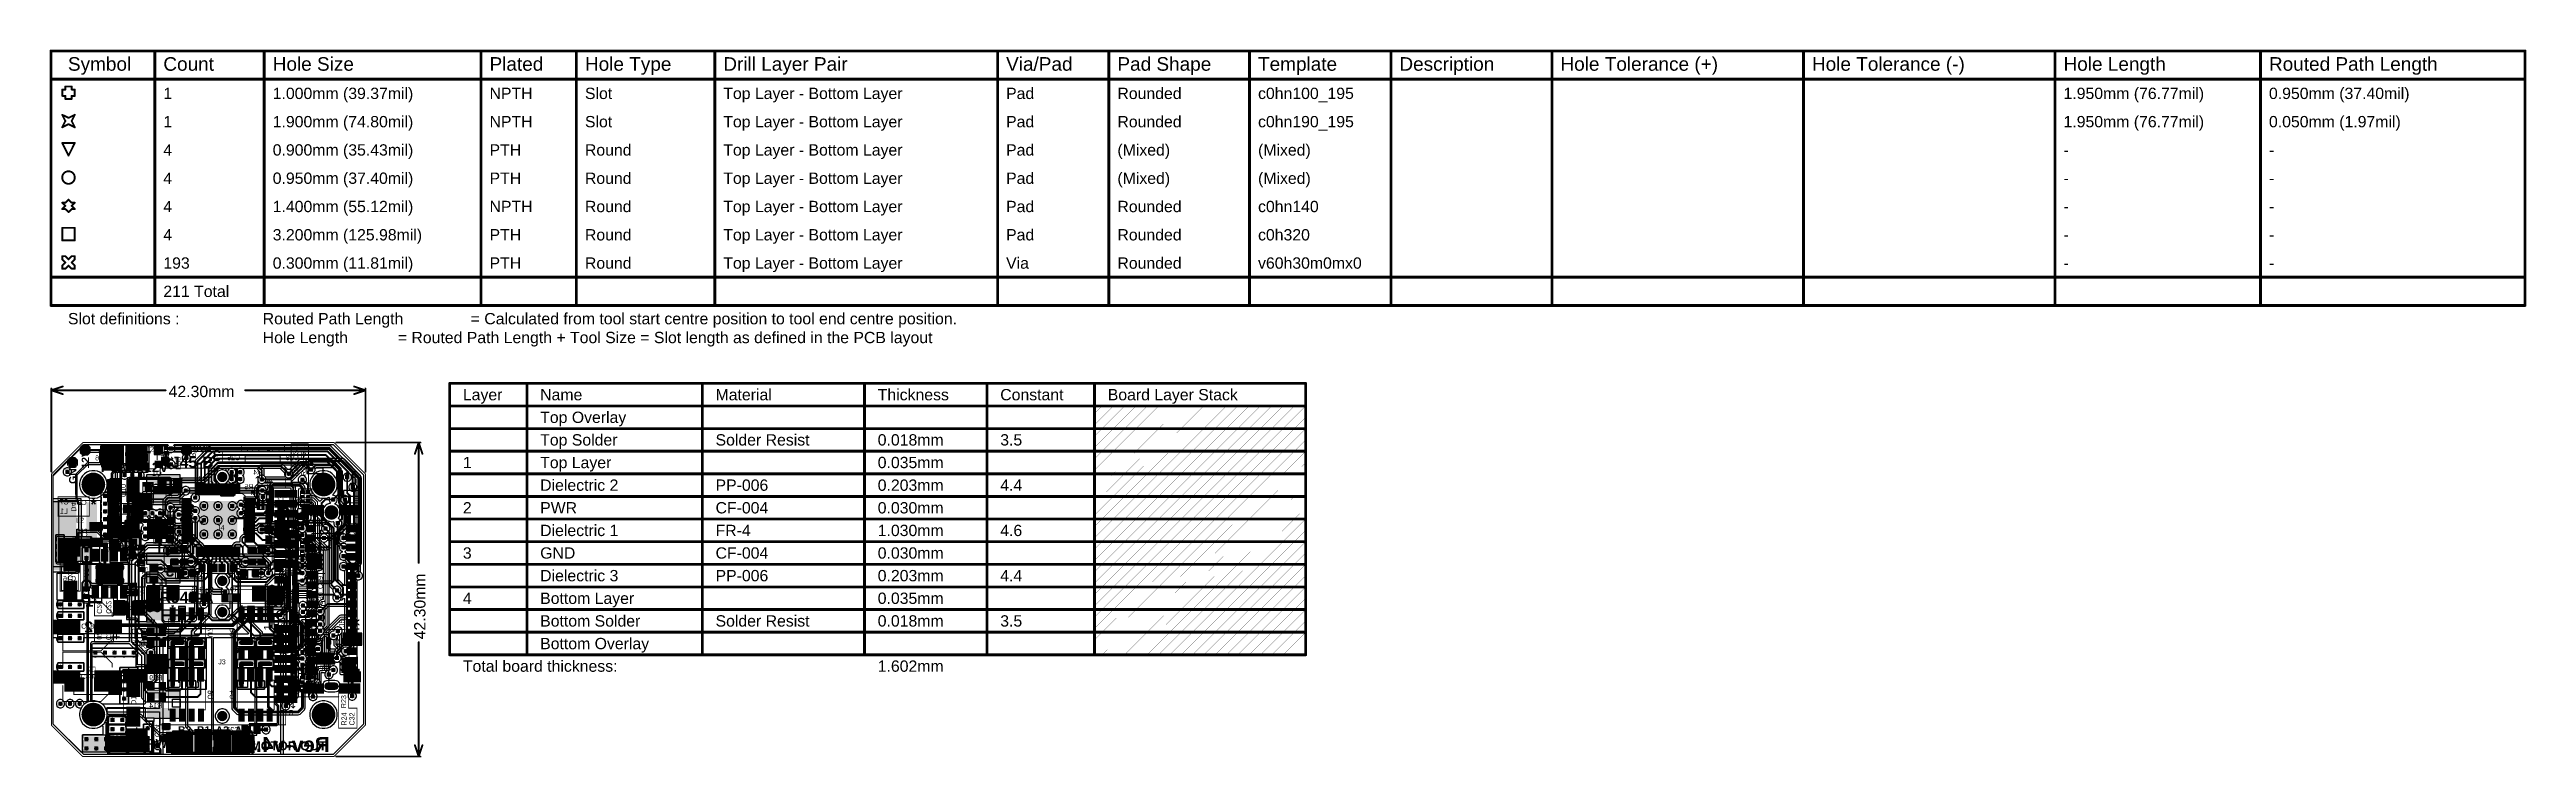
# Model space of a CAD drawing. Header units: inches. Extents: x -6 to 328, y -6 to 90.
import ezdxf

# ---------------------------------------------------------------- set-up
doc = ezdxf.new("R2010")
doc.units = ezdxf.units.IN
for name, color, linetype in [('Board Outline', 216, 'Continuous'), ('Bottom Layer', 5, 'Continuous'), ('Bottom Overlay', 54, 'Continuous'), ('Bottom Paste', 16, 'Continuous'), ('Bottom Solder', 6, 'Continuous'), ('Designators', 56, 'Continuous'), ('Dimensions', 6, 'Continuous'), ('Drill Drawing', 1, 'Continuous'), ('Fabrication', 76, 'Continuous'), ('GND', 76, 'Continuous'), ('Multi-Layer', 9, 'Continuous'), ('Pad Holes', 156, 'Continuous'), ('PWR', 16, 'Continuous'), ('Top Layer', 1, 'Continuous'), ('Top Overlay', 2, 'Continuous'), ('Top Paste', 8, 'Continuous'), ('Top Solder', 216, 'Continuous'), ('Via Holes', 16, 'Continuous')]:
    doc.layers.add(name, color=color, linetype=linetype)
doc.styles.add('Arial', font='', dxfattribs={"height": 0.2})
doc.styles.add('Arial_Bold', font='', dxfattribs={"height": 0.2})
doc.styles.get('Arial').set_extended_font_data('Arial')
doc.styles.get('Arial_Bold').set_extended_font_data('Arial', bold=True)

msp = doc.modelspace()

# ---------------------------------------------------------------- texts
at = {"layer": 'Bottom Overlay', "text_generation_flag": 2}
for s, height, style, p in [('D6', 0.686, 'Arial', (1.47, 34.24)), ('C25', 0.686, 'Arial', (19.78, 34.27)), ('C23', 0.686, 'Arial', (22.39, 35.33)), ('C19', 0.686, 'Arial', (25.1, 35.33)), ('C28', 0.686, 'Arial', (27.67, 34.27)), ('Q1', 0.686, 'Arial', (9.21, 32.16)), ('U3', 0.686, 'Arial', (15.38, 31.42)), ('R5', 0.686, 'Arial', (21.56, 30.35)), ('R4', 0.686, 'Arial', (22.73, 32.33)), ('C7', 0.686, 'Arial', (-3.31, 28.31)), ('L1', 0.686, 'Arial', (-3.42, 27.09)), ('C8', 0.686, 'Arial', (-0.9, 28.23)), ('C13', 0.686, 'Arial', (26.53, 28.68)), ('C15', 0.686, 'Arial', (29.37, 28.69)), ('C17', 0.686, 'Arial', (27.63, 24.56)), ('C14', 0.686, 'Arial', (27.67, 23.19)), ('U2', 0.686, 'Arial', (2.82, 21.94)), ('C4', 0.686, 'Arial', (5.41, 20.75)), ('C11', 0.686, 'Arial', (-2.34, 17)), ('C12', 0.686, 'Arial', (-2.33, 19.03)), ('C16', 0.686, 'Arial', (-2.33, 17.99)), ('R18', 0.686, 'Arial', (6.98, 16.07)), ('R16', 0.686, 'Arial', (14.95, 16.53)), ('R9', 0.686, 'Arial', (19.64, 16.55)), ('R11', 0.686, 'Arial', (27.4, 15.93)), ('R20', 0.686, 'Arial', (6.93, 10.87)), ('R15', 0.686, 'Arial', (6.96, 9.34)), ('R8', 0.686, 'Arial', (26.49, 11.95)), ('R13', 0.686, 'Arial', (26.76, 8.17)), ('D2', 0.686, 'Arial', (0.37, 5.77)), ('R19', 0.686, 'Arial', (9.28, 4.63)), ('R7', 0.686, 'Arial', (26.46, 4.61)), ('R14', 0.686, 'Arial', (9.28, 0.89)), ('R12', 0.686, 'Arial', (26.94, -0.07)), ('C21', 0.686, 'Arial', (19.68, -2.36)), ('Rev-v4.0', 2, 'Arial_Bold', (31.85, -5.03))]:
    msp.add_text(s, height=height, dxfattribs=dict(at, style=style)).set_placement(p)
for s, height, rotation, style, p in [('R32', 0.686, 270, 'Arial', (11.08, 32.97)), ('R31', 0.686, 270, 'Arial', (13.09, 34.65)), ('3', 1.5, 360, 'Arial_Bold', (17.2, 34.16)), ('R6', 0.686, 270, 'Arial', (23.39, 30.43)), ('D4', 0.686, 270, 'Arial', (-2.98, 27.34)), ('J6', 0.686, 270, 'Arial', (35.04, 28.5)), ('C2', 0.686, 270, 'Arial', (-1.52, 23.88)), ('1', 1.5, 360, 'Arial_Bold', (9.52, 21.63)), ('3', 1.5, 360, 'Arial_Bold', (10.9, 18.59)), ('2', 1.5, 360, 'Arial_Bold', (24.89, 21.75)), ('R17', 0.686, 270, 'Arial', (6.6, 18.18)), ('R10', 0.686, 270, 'Arial', (25.83, 18.06)), ('1', 1.5, 360, 'Arial_Bold', (0.1, 14.52)), ('C26', 0.686, 270, 'Arial', (0.48, 13.57)), ('C22', 0.686, 270, 'Arial', (1.75, 13.57)), ('2', 1.5, 360, 'Arial_Bold', (-0.04, 11.06)), ('C20', 0.686, 90, 'Arial', (1.14, 11.85)), ('C27', 0.686, 270, 'Arial', (1.73, 10.02)), ('U7', 0.686, 270, 'Arial', (15.4, 10.44)), ('U5', 0.686, 270, 'Arial', (18.38, 10.44)), ('U6', 0.686, 270, 'Arial', (15.41, 2.05)), ('U4', 0.686, 270, 'Arial', (18.38, 2.06)), ('C24', 0.686, 270, 'Arial', (8.28, -3.03))]:
    msp.add_text(s, height=height, rotation=rotation, dxfattribs=dict(at, style=style)).set_placement(p)
at = {"layer": 'Bottom Overlay', "style": 'Arial_Bold'}
for p in [(9.97, 28.66), (-0.38, 27.58)]:
    msp.add_text('*', height=1.5, dxfattribs=at).set_placement(p)
for p in [(8.31, 25.7), (-1.24, 18.95)]:
    msp.add_text('~', height=1.5, rotation=90, dxfattribs=at).set_placement(p)
at = {"layer": 'Designators', "style": 'Arial'}
for s, p in [('J2', (7.16, 35.41)), ('D5', (3.28, 27.36)), ('C38', (29.19, 26.72)), ('L2', (-2.32, 25.84)), ('J4', (16.66, 24.84)), ('C39', (29.21, 25.37)), ('C3', (1.6, 22.38)), ('C1', (4.38, 14.02)), ('C18', (-1.64, 11.57)), ('J3', (16.82, 6.77)), ('C40', (-1.71, 4.76)), ('C33', (29.23, 5.82))]:
    msp.add_text(s, height=0.686, dxfattribs=at).set_placement(p)
for s, p in [('C10', (4.4, 29.31)), ('R30', (7.18, 27.86)), ('C9', (4.4, 24.72)), ('C6', (5.78, 21.37)), ('R2', (6.79, 21.37)), ('R3', (6.82, 19.47)), ('D3', (-2.77, 18.11)), ('C5', (-0.58, 15.78)), ('R1', (5.77, 16.5)), ('R29', (7.15, 8.1)), ('D1', (5.77, 1.31))]:
    msp.add_text(s, height=0.686, rotation=90, dxfattribs=at).set_placement(p)
at = {"layer": 'Dimensions', "style": 'Arial'}
msp.add_text('42.30mm', height=1.524, dxfattribs=at).set_placement((10.14, 42.77))
msp.add_text('42.30mm', height=1.524, rotation=90, dxfattribs=at).set_placement((44.73, 10.14))
at = {"layer": 'Drill Drawing', "style": 'Arial'}
for s, height, p in [('Symbol', 1.829, (-3.42, 86.74)), ('Count', 1.829, (9.43, 86.74)), ('Hole Size', 1.829, (24.16, 86.74)), ('Plated', 1.829, (53.36, 86.74)), ('Hole Type', 1.829, (66.21, 86.74)), ('Drill Layer Pair', 1.8288, (84.84, 86.74)), ('Via/Pad', 1.829, (122.93, 86.74)), ('Pad Shape', 1.829, (137.92, 86.74)), ('Template', 1.829, (156.86, 86.74)), ('Description', 1.8288, (175.9, 86.74)), ('Hole Tolerance (+)', 1.8288, (197.59, 86.74)), ('Hole Tolerance (-)', 1.8288, (231.46, 86.74)), ('Hole Length', 1.8288, (265.34, 86.74)), ('Routed Path Length', 1.8288, (293.01, 86.74)), ('1', 1.52, (9.43, 82.93)), ('1.000mm (39.37mil)', 1.524, (24.16, 82.93)), ('NPTH', 1.524, (53.36, 82.93)), ('Slot', 1.524, (66.21, 82.93)), ('Top Layer - Bottom Layer', 1.524, (84.84, 82.93)), ('Pad', 1.524, (122.93, 82.93)), ('Rounded', 1.524, (137.92, 82.93)), ('c0hn100_195', 1.524, (156.86, 82.93)), ('1.950mm (76.77mil)', 1.524, (265.34, 82.93)), ('0.950mm (37.40mil)', 1.524, (293.01, 82.93)), ('1', 1.52, (9.43, 79.12)), ('1.900mm (74.80mil)', 1.524, (24.16, 79.12)), ('NPTH', 1.524, (53.36, 79.12)), ('Slot', 1.524, (66.21, 79.12)), ('Top Layer - Bottom Layer', 1.524, (84.84, 79.12)), ('Pad', 1.524, (122.93, 79.12)), ('Rounded', 1.524, (137.92, 79.12)), ('c0hn190_195', 1.524, (156.86, 79.12)), ('1.950mm (76.77mil)', 1.524, (265.34, 79.12)), ('0.050mm (1.97mil)', 1.524, (293.01, 79.12)), ('4', 1.52, (9.43, 75.31)), ('0.900mm (35.43mil)', 1.524, (24.16, 75.31)), ('PTH', 1.524, (53.36, 75.31)), ('Round', 1.524, (66.21, 75.31)), ('Top Layer - Bottom Layer', 1.524, (84.84, 75.31)), ('Pad', 1.524, (122.93, 75.31)), ('(Mixed)', 1.524, (137.92, 75.31)), ('(Mixed)', 1.524, (156.86, 75.31)), ('-', 1.52, (265.34, 75.31)), ('-', 1.52, (293.01, 75.31)), ('4', 1.52, (9.43, 71.5)), ('0.950mm (37.40mil)', 1.524, (24.16, 71.5)), ('PTH', 1.524, (53.36, 71.5)), ('Round', 1.524, (66.21, 71.5)), ('Top Layer - Bottom Layer', 1.524, (84.84, 71.5)), ('Pad', 1.524, (122.93, 71.5)), ('(Mixed)', 1.524, (137.92, 71.5)), ('(Mixed)', 1.524, (156.86, 71.5)), ('-', 1.52, (265.34, 71.5)), ('-', 1.52, (293.01, 71.5)), ('4', 1.52, (9.43, 67.69)), ('1.400mm (55.12mil)', 1.524, (24.16, 67.69)), ('NPTH', 1.524, (53.36, 67.69)), ('Round', 1.524, (66.21, 67.69)), ('Top Layer - Bottom Layer', 1.524, (84.84, 67.69)), ('Pad', 1.524, (122.93, 67.69)), ('Rounded', 1.524, (137.92, 67.69)), ('c0hn140', 1.524, (156.86, 67.69)), ('-', 1.52, (265.34, 67.69)), ('-', 1.52, (293.01, 67.69)), ('4', 1.52, (9.43, 63.88)), ('3.200mm (125.98mil)', 1.524, (24.16, 63.88)), ('PTH', 1.524, (53.36, 63.88)), ('Round', 1.524, (66.21, 63.88)), ('Top Layer - Bottom Layer', 1.524, (84.84, 63.88)), ('Pad', 1.524, (122.93, 63.88)), ('Rounded', 1.524, (137.92, 63.88)), ('c0h320', 1.524, (156.86, 63.88)), ('-', 1.52, (265.34, 63.88)), ('-', 1.52, (293.01, 63.88)), ('193', 1.524, (9.43, 60.07)), ('0.300mm (11.81mil)', 1.524, (24.16, 60.07)), ('PTH', 1.524, (53.36, 60.07)), ('Round', 1.524, (66.21, 60.07)), ('Top Layer - Bottom Layer', 1.524, (84.84, 60.07)), ('Via', 1.524, (122.93, 60.07)), ('Rounded', 1.524, (137.92, 60.07)), ('v60h30m0mx0', 1.524, (156.86, 60.07)), ('-', 1.52, (265.34, 60.07)), ('-', 1.52, (293.01, 60.07)), ('211 Total', 1.524, (9.43, 56.26)), ('Slot definitions :', 1.524, (-3.42, 52.58)), ('Routed Path Length', 1.524, (22.81, 52.58)), ('= Calculated from tool start centre position to tool end centre position.', 1.524, (50.82, 52.58)), ('Hole Length', 1.524, (22.81, 50.04)), (' = Routed Path Length + Tool Size = Slot length as defined in the PCB layout', 1.524, (40.41, 50.04))]:
    msp.add_text(s, height=height, dxfattribs=at).set_placement(p)
at = {"layer": 'Fabrication', "style": 'Arial'}
for s, height, p in [('Layer', 1.524, (49.77, 42.34)), ('Name', 1.524, (60.18, 42.34)), ('Material', 1.524, (83.8, 42.34)), ('Thickness', 1.524, (105.64, 42.34)), ('Constant', 1.524, (122.14, 42.34)), ('Board Layer Stack', 1.524, (136.62, 42.34)), ('Top Overlay', 1.524, (60.18, 39.29)), ('Top Solder', 1.524, (60.18, 36.25)), ('Solder Resist', 1.524, (83.8, 36.25)), ('0.018mm', 1.524, (105.64, 36.25)), ('3.5', 1.524, (122.14, 36.25)), ('1', 1.52, (49.77, 33.2)), ('Top Layer', 1.524, (60.18, 33.2)), ('0.035mm', 1.524, (105.64, 33.2)), ('Dielectric 2', 1.524, (60.18, 30.15)), ('PP-006', 1.524, (83.8, 30.15)), ('0.203mm', 1.524, (105.64, 30.15)), ('4.4', 1.524, (122.14, 30.15)), ('2', 1.52, (49.77, 27.1)), ('PWR', 1.524, (60.18, 27.1)), ('CF-004', 1.524, (83.8, 27.1)), ('0.030mm', 1.524, (105.64, 27.1)), ('Dielectric 1', 1.524, (60.18, 24.05)), ('FR-4', 1.524, (83.8, 24.05)), ('1.030mm', 1.524, (105.64, 24.05)), ('4.6', 1.524, (122.14, 24.05)), ('3', 1.52, (49.77, 21.01)), ('GND', 1.524, (60.18, 21.01)), ('CF-004', 1.524, (83.8, 21.01)), ('0.030mm', 1.524, (105.64, 21.01)), ('Dielectric 3', 1.524, (60.18, 17.96)), ('PP-006', 1.524, (83.8, 17.96)), ('0.203mm', 1.524, (105.64, 17.96)), ('4.4', 1.524, (122.14, 17.96)), ('4', 1.52, (49.77, 14.91)), ('Bottom Layer', 1.524, (60.18, 14.91)), ('Bottom Solder', 1.524, (60.18, 11.86)), ('Solder Resist', 1.524, (83.8, 11.86)), ('0.035mm', 1.524, (105.64, 14.91)), ('0.018mm', 1.524, (105.64, 11.86)), ('3.5', 1.524, (122.14, 11.86)), ('Bottom Overlay', 1.524, (60.18, 8.81)), ('Total board thickness:', 1.524, (49.77, 5.77)), ('1.602mm', 1.524, (105.64, 5.77))]:
    msp.add_text(s, height=height, dxfattribs=at).set_placement(p)
at = {"layer": 'Top Overlay'}
for s, height, rotation, style, p in [('GND', 1, 90, 'Arial_Bold', (-2.27, 31.08)), ('12V', 1, 90, 'Arial_Bold', (-0.57, 33.15)), ('PUMP-12V', 1.3, 360, 'Arial_Bold', (1.02, 32.66)), ('3V3', 1, 360, 'Arial_Bold', (13.4, 35.34)), ('C34', 0.686, 90, 'Arial', (27.61, 34.36)), ('C35', 0.686, 90, 'Arial', (27.61, 32.12)), ('R25', 0.686, 90, 'Arial', (28.65, 34.36)), ('R26', 0.686, 90, 'Arial', (28.65, 32.15)), ('R27', 0.686, 90, 'Arial', (34.65, 26.42)), ('C36', 0.686, 90, 'Arial', (35.74, 26.42)), ('R28', 0.686, 90, 'Arial', (34.65, 24.22)), ('C37', 0.686, 90, 'Arial', (35.74, 24.22)), ('U1', 0.686, 90, 'Arial', (-0.68, 18.48)), ('R21', 0.686, 90, 'Arial', (29.84, 17.02)), ('C29', 0.686, 90, 'Arial', (30.91, 16.91)), ('R22', 0.686, 90, 'Arial', (29.83, 14.72)), ('C30', 0.686, 90, 'Arial', (30.91, 14.72)), ('J5', 0.686, 90, 'Arial', (33.83, 11.81)), ('TX', 1, 90, 'Arial_Bold', (35.83, 11.1)), ('RX', 1, 90, 'Arial_Bold', (29.82, 7.04)), ('C31', 0.686, 90, 'Arial', (30.58, 2.82)), ('R23', 0.686, 90, 'Arial', (34.05, 0.87)), ('R24', 0.686, 90, 'Arial', (34.1, -1.47)), ('C32', 0.686, 90, 'Arial', (35.17, -1.47)), ('PWR', 1.2, 360, 'Arial_Bold', (7.25, -4.49))]:
    msp.add_text(s, height=height, rotation=rotation, dxfattribs=dict(at, style=style)).set_placement(p)
at = {"layer": 'Top Overlay', "style": 'Arial_Bold'}
for s, height, p in [('+', 2, (0.58, 34.44)), ('-', 2, (6.92, 34.6)), ('RJ45-B', 1.5, (8.96, 33.25)), ('RJ45-A', 1.5, (8.96, 15.04)), ('+', 1, (5.42, -2.59)), ('B2', 1, (11.42, -2.58)), ('B1', 1, (13.96, -2.58)), ('A2', 1, (16.47, -2.58)), ('A1', 1, (19.04, -2.58)), ('MOTOR OUT', 1.2, (21.15, -4.81))]:
    msp.add_text(s, height=height, dxfattribs=at).set_placement(p)

# ---------------------------------------------------------------- blocks, each defined once
blk = doc.blocks.new('RVT1H101M0607_1')
at = {"layer": 'Top Layer'}
for points in [[(-4.55, 0.8), (-1.05, 0.8), (-1.05, -0.8), (-4.55, -0.8)], [(1.05, 0.8), (4.55, 0.8), (4.55, -0.8), (1.05, -0.8)]]:
    blk.add_hatch(color=1, dxfattribs=at).paths.add_polyline_path(points)
at = {"layer": 'Top Paste'}
for points in [[(-4.55, 0.8), (-1.05, 0.8), (-1.05, -0.8), (-4.55, -0.8)], [(1.05, 0.8), (4.55, 0.8), (4.55, -0.8), (1.05, -0.8)]]:
    blk.add_hatch(color=8, dxfattribs=at).paths.add_polyline_path(points)
at = {"layer": 'Top Solder'}
for points in [[(-4.65, 0.9), (-0.95, 0.9), (-0.95, -0.9), (-4.65, -0.9)], [(0.95, 0.9), (4.65, 0.9), (4.65, -0.9), (0.95, -0.9)]]:
    blk.add_hatch(color=216, dxfattribs=at).paths.add_polyline_path(points)
at = {"layer": 'Top Overlay', "const_width": 0.127}
for points in [[(-1.83, 3.33), (-3.33, 1.83)], [(3.32, 3.33), (-1.83, 3.33)], [(3.32, 3.33), (3.32, 1.17)], [(-3.56, 1.37), (-4.27, 1.37)], [(-3.92, 1.73), (-3.92, 1.02)], [(-3.33, 1.83), (-3.33, 1.32)], [(-3.33, -1.32), (-3.33, -1.83)], [(-1.83, -3.33), (-3.33, -1.83)], [(3.32, -3.33), (-1.83, -3.33)], [(3.32, -1.17), (3.32, -3.33)]]:
    blk.add_lwpolyline(points, dxfattribs=at)
at = {"layer": 'Top Overlay', "const_width": 0.0635}
for points in [[(-1.87, 3.33, 1), (-1.8, 3.33, 1)], [(-1.87, 3.33, 1), (-1.8, 3.33, 1)], [(3.29, 3.33, 1), (3.35, 3.33, 1)], [(3.29, 3.33, 1), (3.35, 3.33, 1)], [(-4.3, 1.37, 1), (-4.24, 1.37, 1)], [(-3.95, 1.73, 1), (-3.89, 1.73, 1)], [(-3.95, 1.02, 1), (-3.89, 1.02, 1)], [(-3.59, 1.37, 1), (-3.53, 1.37, 1)], [(-3.37, 1.83, 1), (-3.3, 1.83, 1)], [(-3.37, 1.83, 1), (-3.3, 1.83, 1)], [(-3.37, 1.32, 1), (-3.3, 1.32, 1)], [(3.29, 1.17, 1), (3.35, 1.17, 1)], [(-3.37, -1.32, 1), (-3.3, -1.32, 1)], [(-3.37, -1.83, 1), (-3.3, -1.83, 1)], [(-3.37, -1.83, 1), (-3.3, -1.83, 1)], [(-1.87, -3.33, 1), (-1.8, -3.33, 1)], [(-1.87, -3.33, 1), (-1.8, -3.33, 1)], [(3.29, -1.17, 1), (3.35, -1.17, 1)], [(3.29, -3.33, 1), (3.35, -3.33, 1)], [(3.29, -3.33, 1), (3.35, -3.33, 1)]]:
    blk.add_lwpolyline(points, format="xyb", close=True, dxfattribs=at)
blk = doc.blocks.new('CAP_0201_2')
at = {"layer": 'Top Layer'}
for points in [[(-0.45, 0.15), (-0.15, 0.15), (-0.15, -0.15), (-0.45, -0.15)], [(0.15, 0.15), (0.45, 0.15), (0.45, -0.15), (0.15, -0.15)]]:
    blk.add_hatch(color=1, dxfattribs=at).paths.add_polyline_path(points)
at = {"layer": 'Top Paste'}
for points in [[(-0.45, 0.15), (-0.15, 0.15), (-0.15, -0.15), (-0.45, -0.15)], [(0.15, 0.15), (0.45, 0.15), (0.45, -0.15), (0.15, -0.15)]]:
    blk.add_hatch(color=8, dxfattribs=at).paths.add_polyline_path(points)
at = {"layer": 'Top Solder'}
for points in [[(-0.51, 0.21), (-0.09, 0.21), (-0.09, -0.21), (-0.51, -0.21)], [(0.09, 0.21), (0.51, 0.21), (0.51, -0.21), (0.09, -0.21)]]:
    blk.add_hatch(color=216, dxfattribs=at).paths.add_polyline_path(points)
at = {"layer": 'Top Overlay', "const_width": 0.127}
for points in [[(-0.53, 0.23), (-0.2, 0.23)], [(-0.53, -0.23), (-0.53, 0.23)], [(0.2, 0.23), (0.53, 0.23)], [(0.53, -0.23), (0.53, 0.23)], [(-0.53, -0.23), (-0.2, -0.23)], [(0.2, -0.23), (0.53, -0.23)]]:
    blk.add_lwpolyline(points, dxfattribs=at)
at = {"layer": 'Top Overlay', "const_width": 0.0635}
for points in [[(-0.57, 0.23, 1), (-0.5, 0.23, 1)], [(-0.57, 0.23, 1), (-0.5, 0.23, 1)], [(-0.23, 0.23, 1), (-0.17, 0.23, 1)], [(0.17, 0.23, 1), (0.23, 0.23, 1)], [(0.5, 0.23, 1), (0.57, 0.23, 1)], [(0.5, 0.23, 1), (0.57, 0.23, 1)], [(-0.57, -0.23, 1), (-0.5, -0.23, 1)], [(-0.57, -0.23, 1), (-0.5, -0.23, 1)], [(-0.23, -0.23, 1), (-0.17, -0.23, 1)], [(0.17, -0.23, 1), (0.23, -0.23, 1)], [(0.5, -0.23, 1), (0.57, -0.23, 1)], [(0.5, -0.23, 1), (0.57, -0.23, 1)]]:
    blk.add_lwpolyline(points, format="xyb", close=True, dxfattribs=at)
blk = doc.blocks.new('SOIC_8_B_3')
at = {"layer": 'Bottom Layer'}
for points in [[(-3.47, 1.61), (-3.47, 2.2), (-1.92, 2.2), (-1.92, 1.61)], [(-3.47, 0.34), (-3.47, 0.93), (-1.92, 0.93), (-1.92, 0.34)], [(1.92, 1.61), (1.92, 2.2), (3.47, 2.2), (3.47, 1.61)], [(1.92, 0.34), (1.92, 0.93), (3.47, 0.93), (3.47, 0.34)], [(-3.47, -0.93), (-3.47, -0.34), (-1.92, -0.34), (-1.92, -0.93)], [(-3.47, -2.2), (-3.47, -1.61), (-1.92, -1.61), (-1.92, -2.2)], [(1.92, -0.93), (1.92, -0.34), (3.47, -0.34), (3.47, -0.93)], [(1.92, -2.2), (1.92, -1.61), (3.47, -1.61), (3.47, -2.2)]]:
    blk.add_hatch(color=5, dxfattribs=at).paths.add_polyline_path(points)
at = {"layer": 'Bottom Overlay'}
blk.add_hatch(color=54, dxfattribs=at).paths.add_polyline_path([(-1.83, -2.24), (-1.5, -2.24), (-1.5, -1.58), (-1.83, -1.58)])
at = {"layer": 'Bottom Paste'}
for points in [[(-3.47, 1.61), (-3.47, 2.2), (-1.92, 2.2), (-1.92, 1.61)], [(-3.47, 0.34), (-3.47, 0.93), (-1.92, 0.93), (-1.92, 0.34)], [(1.92, 1.61), (1.92, 2.2), (3.47, 2.2), (3.47, 1.61)], [(1.92, 0.34), (1.92, 0.93), (3.47, 0.93), (3.47, 0.34)], [(-3.47, -0.93), (-3.47, -0.34), (-1.92, -0.34), (-1.92, -0.93)], [(-3.47, -2.2), (-3.47, -1.61), (-1.92, -1.61), (-1.92, -2.2)], [(1.92, -0.93), (1.92, -0.34), (3.47, -0.34), (3.47, -0.93)], [(1.92, -2.2), (1.92, -1.61), (3.47, -1.61), (3.47, -2.2)]]:
    blk.add_hatch(color=16, dxfattribs=at).paths.add_polyline_path(points)
at = {"layer": 'Bottom Solder'}
for points in [[(-3.58, 1.5), (-3.58, 2.31), (-1.82, 2.31), (-1.82, 1.5)], [(-3.58, 0.23), (-3.58, 1.04), (-1.82, 1.04), (-1.82, 0.23)], [(1.82, 1.5), (1.82, 2.31), (3.58, 2.31), (3.58, 1.5)], [(1.82, 0.23), (1.82, 1.04), (3.58, 1.04), (3.58, 0.23)], [(-3.58, -1.04), (-3.58, -0.23), (-1.82, -0.23), (-1.82, -1.04)], [(-3.58, -2.31), (-3.58, -1.5), (-1.82, -1.5), (-1.82, -2.31)], [(1.82, -1.04), (1.82, -0.23), (3.58, -0.23), (3.58, -1.04)], [(1.82, -2.31), (1.82, -1.5), (3.58, -1.5), (3.58, -2.31)]]:
    blk.add_hatch(color=6, dxfattribs=at).paths.add_polyline_path(points)
at = {"layer": 'Bottom Overlay', "const_width": 0.127}
for points in [[(1.99, 2.49), (-1.99, 2.49)], [(-1.99, 2.31), (-1.99, 2.49)], [(1.99, 2.31), (1.99, 2.49)], [(-3.76, -2.03), (-3.76, -1.78)], [(-3.63, -1.91), (-3.76, -1.78)], [(-3.76, -2.03), (-3.63, -1.91)], [(-1.99, -2.49), (-1.99, -2.31)], [(1.99, -2.49), (-1.99, -2.49)], [(1.99, -2.49), (1.99, -2.31)]]:
    blk.add_lwpolyline(points, dxfattribs=at)
at = {"layer": 'Bottom Overlay', "const_width": 0.0635}
for points in [[(-2.02, 2.49, 1), (-1.96, 2.49, 1)], [(-2.02, 2.49, 1), (-1.96, 2.49, 1)], [(-2.02, 2.31, 1), (-1.96, 2.31, 1)], [(1.96, 2.49, 1), (2.02, 2.49, 1)], [(1.96, 2.49, 1), (2.02, 2.49, 1)], [(1.96, 2.31, 1), (2.02, 2.31, 1)], [(-3.79, -1.78, 1), (-3.73, -1.78, 1)], [(-3.79, -1.78, 1), (-3.73, -1.78, 1)], [(-3.79, -2.03, 1), (-3.73, -2.03, 1)], [(-3.79, -2.03, 1), (-3.73, -2.03, 1)], [(-3.66, -1.91, 1), (-3.6, -1.91, 1)], [(-3.66, -1.91, 1), (-3.6, -1.91, 1)], [(-2.02, -2.31, 1), (-1.96, -2.31, 1)], [(-2.02, -2.49, 1), (-1.96, -2.49, 1)], [(-2.02, -2.49, 1), (-1.96, -2.49, 1)], [(1.96, -2.31, 1), (2.02, -2.31, 1)], [(1.96, -2.49, 1), (2.02, -2.49, 1)], [(1.96, -2.49, 1), (2.02, -2.49, 1)]]:
    blk.add_lwpolyline(points, format="xyb", close=True, dxfattribs=at)
blk = doc.blocks.new('SOIC_8_B_4')
at = {"layer": 'Bottom Layer'}
for points in [[(-3.47, 1.61), (-3.47, 2.2), (-1.92, 2.2), (-1.92, 1.61)], [(-3.47, 0.34), (-3.47, 0.93), (-1.92, 0.93), (-1.92, 0.34)], [(1.92, 1.61), (1.92, 2.2), (3.47, 2.2), (3.47, 1.61)], [(1.92, 0.34), (1.92, 0.93), (3.47, 0.93), (3.47, 0.34)], [(-3.47, -0.93), (-3.47, -0.34), (-1.92, -0.34), (-1.92, -0.93)], [(-3.47, -2.2), (-3.47, -1.61), (-1.92, -1.61), (-1.92, -2.2)], [(1.92, -0.93), (1.92, -0.34), (3.47, -0.34), (3.47, -0.93)], [(1.92, -2.2), (1.92, -1.61), (3.47, -1.61), (3.47, -2.2)]]:
    blk.add_hatch(color=5, dxfattribs=at).paths.add_polyline_path(points)
at = {"layer": 'Bottom Overlay'}
blk.add_hatch(color=54, dxfattribs=at).paths.add_polyline_path([(-1.83, -2.24), (-1.5, -2.24), (-1.5, -1.58), (-1.83, -1.58)])
at = {"layer": 'Bottom Paste'}
for points in [[(-3.47, 1.61), (-3.47, 2.2), (-1.92, 2.2), (-1.92, 1.61)], [(-3.47, 0.34), (-3.47, 0.93), (-1.92, 0.93), (-1.92, 0.34)], [(1.92, 1.61), (1.92, 2.2), (3.47, 2.2), (3.47, 1.61)], [(1.92, 0.34), (1.92, 0.93), (3.47, 0.93), (3.47, 0.34)], [(-3.47, -0.93), (-3.47, -0.34), (-1.92, -0.34), (-1.92, -0.93)], [(-3.47, -2.2), (-3.47, -1.61), (-1.92, -1.61), (-1.92, -2.2)], [(1.92, -0.93), (1.92, -0.34), (3.47, -0.34), (3.47, -0.93)], [(1.92, -2.2), (1.92, -1.61), (3.47, -1.61), (3.47, -2.2)]]:
    blk.add_hatch(color=16, dxfattribs=at).paths.add_polyline_path(points)
at = {"layer": 'Bottom Solder'}
for points in [[(-3.58, 1.5), (-3.58, 2.31), (-1.82, 2.31), (-1.82, 1.5)], [(-3.58, 0.23), (-3.58, 1.04), (-1.82, 1.04), (-1.82, 0.23)], [(1.82, 1.5), (1.82, 2.31), (3.58, 2.31), (3.58, 1.5)], [(1.82, 0.23), (1.82, 1.04), (3.58, 1.04), (3.58, 0.23)], [(-3.58, -1.04), (-3.58, -0.23), (-1.82, -0.23), (-1.82, -1.04)], [(-3.58, -2.31), (-3.58, -1.5), (-1.82, -1.5), (-1.82, -2.31)], [(1.82, -1.04), (1.82, -0.23), (3.58, -0.23), (3.58, -1.04)], [(1.82, -2.31), (1.82, -1.5), (3.58, -1.5), (3.58, -2.31)]]:
    blk.add_hatch(color=6, dxfattribs=at).paths.add_polyline_path(points)
at = {"layer": 'Bottom Overlay', "const_width": 0.127}
for points in [[(1.99, 2.49), (-1.99, 2.49)], [(-1.99, 2.31), (-1.99, 2.49)], [(1.99, 2.31), (1.99, 2.49)], [(-3.76, -2.03), (-3.76, -1.78)], [(-3.63, -1.91), (-3.76, -1.78)], [(-3.76, -2.03), (-3.63, -1.91)], [(-1.99, -2.49), (-1.99, -2.31)], [(1.99, -2.49), (-1.99, -2.49)], [(1.99, -2.49), (1.99, -2.31)]]:
    blk.add_lwpolyline(points, dxfattribs=at)
at = {"layer": 'Bottom Overlay', "const_width": 0.0635}
for points in [[(-2.02, 2.49, 1), (-1.96, 2.49, 1)], [(-2.02, 2.49, 1), (-1.96, 2.49, 1)], [(-2.02, 2.31, 1), (-1.96, 2.31, 1)], [(1.96, 2.49, 1), (2.02, 2.49, 1)], [(1.96, 2.49, 1), (2.02, 2.49, 1)], [(1.96, 2.31, 1), (2.02, 2.31, 1)], [(-3.79, -1.78, 1), (-3.73, -1.78, 1)], [(-3.79, -1.78, 1), (-3.73, -1.78, 1)], [(-3.79, -2.03, 1), (-3.73, -2.03, 1)], [(-3.79, -2.03, 1), (-3.73, -2.03, 1)], [(-3.66, -1.91, 1), (-3.6, -1.91, 1)], [(-3.66, -1.91, 1), (-3.6, -1.91, 1)], [(-2.02, -2.31, 1), (-1.96, -2.31, 1)], [(-2.02, -2.49, 1), (-1.96, -2.49, 1)], [(-2.02, -2.49, 1), (-1.96, -2.49, 1)], [(1.96, -2.31, 1), (2.02, -2.31, 1)], [(1.96, -2.49, 1), (2.02, -2.49, 1)], [(1.96, -2.49, 1), (2.02, -2.49, 1)]]:
    blk.add_lwpolyline(points, format="xyb", close=True, dxfattribs=at)
blk = doc.blocks.new('SOIC_8_B_5')
at = {"layer": 'Bottom Layer'}
for points in [[(-3.47, 1.61), (-3.47, 2.2), (-1.92, 2.2), (-1.92, 1.61)], [(-3.47, 0.34), (-3.47, 0.93), (-1.92, 0.93), (-1.92, 0.34)], [(1.92, 1.61), (1.92, 2.2), (3.47, 2.2), (3.47, 1.61)], [(1.92, 0.34), (1.92, 0.93), (3.47, 0.93), (3.47, 0.34)], [(-3.47, -0.93), (-3.47, -0.34), (-1.92, -0.34), (-1.92, -0.93)], [(-3.47, -2.2), (-3.47, -1.61), (-1.92, -1.61), (-1.92, -2.2)], [(1.92, -0.93), (1.92, -0.34), (3.47, -0.34), (3.47, -0.93)], [(1.92, -2.2), (1.92, -1.61), (3.47, -1.61), (3.47, -2.2)]]:
    blk.add_hatch(color=5, dxfattribs=at).paths.add_polyline_path(points)
at = {"layer": 'Bottom Overlay'}
blk.add_hatch(color=54, dxfattribs=at).paths.add_polyline_path([(-1.83, -2.24), (-1.5, -2.24), (-1.5, -1.58), (-1.83, -1.58)])
at = {"layer": 'Bottom Paste'}
for points in [[(-3.47, 1.61), (-3.47, 2.2), (-1.92, 2.2), (-1.92, 1.61)], [(-3.47, 0.34), (-3.47, 0.93), (-1.92, 0.93), (-1.92, 0.34)], [(1.92, 1.61), (1.92, 2.2), (3.47, 2.2), (3.47, 1.61)], [(1.92, 0.34), (1.92, 0.93), (3.47, 0.93), (3.47, 0.34)], [(-3.47, -0.93), (-3.47, -0.34), (-1.92, -0.34), (-1.92, -0.93)], [(-3.47, -2.2), (-3.47, -1.61), (-1.92, -1.61), (-1.92, -2.2)], [(1.92, -0.93), (1.92, -0.34), (3.47, -0.34), (3.47, -0.93)], [(1.92, -2.2), (1.92, -1.61), (3.47, -1.61), (3.47, -2.2)]]:
    blk.add_hatch(color=16, dxfattribs=at).paths.add_polyline_path(points)
at = {"layer": 'Bottom Solder'}
for points in [[(-3.58, 1.5), (-3.58, 2.31), (-1.82, 2.31), (-1.82, 1.5)], [(-3.58, 0.23), (-3.58, 1.04), (-1.82, 1.04), (-1.82, 0.23)], [(1.82, 1.5), (1.82, 2.31), (3.58, 2.31), (3.58, 1.5)], [(1.82, 0.23), (1.82, 1.04), (3.58, 1.04), (3.58, 0.23)], [(-3.58, -1.04), (-3.58, -0.23), (-1.82, -0.23), (-1.82, -1.04)], [(-3.58, -2.31), (-3.58, -1.5), (-1.82, -1.5), (-1.82, -2.31)], [(1.82, -1.04), (1.82, -0.23), (3.58, -0.23), (3.58, -1.04)], [(1.82, -2.31), (1.82, -1.5), (3.58, -1.5), (3.58, -2.31)]]:
    blk.add_hatch(color=6, dxfattribs=at).paths.add_polyline_path(points)
at = {"layer": 'Bottom Overlay', "const_width": 0.127}
for points in [[(1.99, 2.49), (-1.99, 2.49)], [(-1.99, 2.31), (-1.99, 2.49)], [(1.99, 2.31), (1.99, 2.49)], [(-3.76, -2.03), (-3.76, -1.78)], [(-3.63, -1.91), (-3.76, -1.78)], [(-3.76, -2.03), (-3.63, -1.91)], [(-1.99, -2.49), (-1.99, -2.31)], [(1.99, -2.49), (-1.99, -2.49)], [(1.99, -2.49), (1.99, -2.31)]]:
    blk.add_lwpolyline(points, dxfattribs=at)
at = {"layer": 'Bottom Overlay', "const_width": 0.0635}
for points in [[(-2.02, 2.49, 1), (-1.96, 2.49, 1)], [(-2.02, 2.49, 1), (-1.96, 2.49, 1)], [(-2.02, 2.31, 1), (-1.96, 2.31, 1)], [(1.96, 2.49, 1), (2.02, 2.49, 1)], [(1.96, 2.49, 1), (2.02, 2.49, 1)], [(1.96, 2.31, 1), (2.02, 2.31, 1)], [(-3.79, -1.78, 1), (-3.73, -1.78, 1)], [(-3.79, -1.78, 1), (-3.73, -1.78, 1)], [(-3.79, -2.03, 1), (-3.73, -2.03, 1)], [(-3.79, -2.03, 1), (-3.73, -2.03, 1)], [(-3.66, -1.91, 1), (-3.6, -1.91, 1)], [(-3.66, -1.91, 1), (-3.6, -1.91, 1)], [(-2.02, -2.31, 1), (-1.96, -2.31, 1)], [(-2.02, -2.49, 1), (-1.96, -2.49, 1)], [(-2.02, -2.49, 1), (-1.96, -2.49, 1)], [(1.96, -2.31, 1), (2.02, -2.31, 1)], [(1.96, -2.49, 1), (2.02, -2.49, 1)], [(1.96, -2.49, 1), (2.02, -2.49, 1)]]:
    blk.add_lwpolyline(points, format="xyb", close=True, dxfattribs=at)
blk = doc.blocks.new('SOIC_8_B_6')
at = {"layer": 'Bottom Layer'}
for points in [[(-3.47, 1.61), (-3.47, 2.2), (-1.92, 2.2), (-1.92, 1.61)], [(-3.47, 0.34), (-3.47, 0.93), (-1.92, 0.93), (-1.92, 0.34)], [(1.92, 1.61), (1.92, 2.2), (3.47, 2.2), (3.47, 1.61)], [(1.92, 0.34), (1.92, 0.93), (3.47, 0.93), (3.47, 0.34)], [(-3.47, -0.93), (-3.47, -0.34), (-1.92, -0.34), (-1.92, -0.93)], [(-3.47, -2.2), (-3.47, -1.61), (-1.92, -1.61), (-1.92, -2.2)], [(1.92, -0.93), (1.92, -0.34), (3.47, -0.34), (3.47, -0.93)], [(1.92, -2.2), (1.92, -1.61), (3.47, -1.61), (3.47, -2.2)]]:
    blk.add_hatch(color=5, dxfattribs=at).paths.add_polyline_path(points)
at = {"layer": 'Bottom Overlay'}
blk.add_hatch(color=54, dxfattribs=at).paths.add_polyline_path([(-1.83, -2.24), (-1.5, -2.24), (-1.5, -1.58), (-1.83, -1.58)])
at = {"layer": 'Bottom Paste'}
for points in [[(-3.47, 1.61), (-3.47, 2.2), (-1.92, 2.2), (-1.92, 1.61)], [(-3.47, 0.34), (-3.47, 0.93), (-1.92, 0.93), (-1.92, 0.34)], [(1.92, 1.61), (1.92, 2.2), (3.47, 2.2), (3.47, 1.61)], [(1.92, 0.34), (1.92, 0.93), (3.47, 0.93), (3.47, 0.34)], [(-3.47, -0.93), (-3.47, -0.34), (-1.92, -0.34), (-1.92, -0.93)], [(-3.47, -2.2), (-3.47, -1.61), (-1.92, -1.61), (-1.92, -2.2)], [(1.92, -0.93), (1.92, -0.34), (3.47, -0.34), (3.47, -0.93)], [(1.92, -2.2), (1.92, -1.61), (3.47, -1.61), (3.47, -2.2)]]:
    blk.add_hatch(color=16, dxfattribs=at).paths.add_polyline_path(points)
at = {"layer": 'Bottom Solder'}
for points in [[(-3.58, 1.5), (-3.58, 2.31), (-1.82, 2.31), (-1.82, 1.5)], [(-3.58, 0.23), (-3.58, 1.04), (-1.82, 1.04), (-1.82, 0.23)], [(1.82, 1.5), (1.82, 2.31), (3.58, 2.31), (3.58, 1.5)], [(1.82, 0.23), (1.82, 1.04), (3.58, 1.04), (3.58, 0.23)], [(-3.58, -1.04), (-3.58, -0.23), (-1.82, -0.23), (-1.82, -1.04)], [(-3.58, -2.31), (-3.58, -1.5), (-1.82, -1.5), (-1.82, -2.31)], [(1.82, -1.04), (1.82, -0.23), (3.58, -0.23), (3.58, -1.04)], [(1.82, -2.31), (1.82, -1.5), (3.58, -1.5), (3.58, -2.31)]]:
    blk.add_hatch(color=6, dxfattribs=at).paths.add_polyline_path(points)
at = {"layer": 'Bottom Overlay', "const_width": 0.127}
for points in [[(1.99, 2.49), (-1.99, 2.49)], [(-1.99, 2.31), (-1.99, 2.49)], [(1.99, 2.31), (1.99, 2.49)], [(-3.76, -2.03), (-3.76, -1.78)], [(-3.63, -1.91), (-3.76, -1.78)], [(-3.76, -2.03), (-3.63, -1.91)], [(-1.99, -2.49), (-1.99, -2.31)], [(1.99, -2.49), (-1.99, -2.49)], [(1.99, -2.49), (1.99, -2.31)]]:
    blk.add_lwpolyline(points, dxfattribs=at)
at = {"layer": 'Bottom Overlay', "const_width": 0.0635}
for points in [[(-2.02, 2.49, 1), (-1.96, 2.49, 1)], [(-2.02, 2.49, 1), (-1.96, 2.49, 1)], [(-2.02, 2.31, 1), (-1.96, 2.31, 1)], [(1.96, 2.49, 1), (2.02, 2.49, 1)], [(1.96, 2.49, 1), (2.02, 2.49, 1)], [(1.96, 2.31, 1), (2.02, 2.31, 1)], [(-3.79, -1.78, 1), (-3.73, -1.78, 1)], [(-3.79, -1.78, 1), (-3.73, -1.78, 1)], [(-3.79, -2.03, 1), (-3.73, -2.03, 1)], [(-3.79, -2.03, 1), (-3.73, -2.03, 1)], [(-3.66, -1.91, 1), (-3.6, -1.91, 1)], [(-3.66, -1.91, 1), (-3.6, -1.91, 1)], [(-2.02, -2.31, 1), (-1.96, -2.31, 1)], [(-2.02, -2.49, 1), (-1.96, -2.49, 1)], [(-2.02, -2.49, 1), (-1.96, -2.49, 1)], [(1.96, -2.31, 1), (2.02, -2.31, 1)], [(1.96, -2.49, 1), (2.02, -2.49, 1)], [(1.96, -2.49, 1), (2.02, -2.49, 1)]]:
    blk.add_lwpolyline(points, format="xyb", close=True, dxfattribs=at)
blk = doc.blocks.new('48_TQFP_EP_7_7__B_7')
at = {"layer": 'Bottom Layer'}
for points in [[(-2.91, 3.64), (-2.91, 4.86), (-2.59, 4.86), (-2.59, 3.64)], [(-2.41, 3.64), (-2.41, 4.86), (-2.09, 4.86), (-2.09, 3.64)], [(-1.91, 3.64), (-1.91, 4.86), (-1.59, 4.86), (-1.59, 3.64)], [(-1.41, 3.64), (-1.41, 4.86), (-1.09, 4.86), (-1.09, 3.64)], [(-0.91, 3.64), (-0.91, 4.86), (-0.59, 4.86), (-0.59, 3.64)], [(-0.41, 3.64), (-0.41, 4.86), (-0.09, 4.86), (-0.09, 3.64)], [(0.09, 3.64), (0.09, 4.86), (0.41, 4.86), (0.41, 3.64)], [(0.59, 3.64), (0.59, 4.86), (0.91, 4.86), (0.91, 3.64)], [(1.09, 3.64), (1.09, 4.86), (1.41, 4.86), (1.41, 3.64)], [(1.59, 3.64), (1.59, 4.86), (1.91, 4.86), (1.91, 3.64)], [(2.09, 3.64), (2.09, 4.86), (2.41, 4.86), (2.41, 3.64)], [(2.59, 3.64), (2.59, 4.86), (2.91, 4.86), (2.91, 3.64)], [(-4.86, 2.59), (-4.86, 2.91), (-3.64, 2.91), (-3.64, 2.59)], [(-4.86, 2.09), (-4.86, 2.41), (-3.64, 2.41), (-3.64, 2.09)], [(-4.86, 1.59), (-4.86, 1.91), (-3.64, 1.91), (-3.64, 1.59)], [(-4.86, 1.09), (-4.86, 1.41), (-3.64, 1.41), (-3.64, 1.09)], [(-4.86, 0.59), (-4.86, 0.91), (-3.64, 0.91), (-3.64, 0.59)], [(-4.86, 0.09), (-4.86, 0.41), (-3.64, 0.41), (-3.64, 0.09)], [(-2.5, -2.5), (-2.5, 2.5), (2.5, 2.5), (2.5, -2.5)], [(3.64, 2.59), (3.64, 2.91), (4.86, 2.91), (4.86, 2.59)], [(3.64, 2.09), (3.64, 2.41), (4.86, 2.41), (4.86, 2.09)], [(3.64, 1.59), (3.64, 1.91), (4.86, 1.91), (4.86, 1.59)], [(3.64, 1.09), (3.64, 1.41), (4.86, 1.41), (4.86, 1.09)], [(3.64, 0.59), (3.64, 0.91), (4.86, 0.91), (4.86, 0.59)], [(3.64, 0.09), (3.64, 0.41), (4.86, 0.41), (4.86, 0.09)], [(-4.86, -0.41), (-4.86, -0.09), (-3.64, -0.09), (-3.64, -0.41)], [(-4.86, -0.91), (-4.86, -0.59), (-3.64, -0.59), (-3.64, -0.91)], [(-4.86, -1.41), (-4.86, -1.09), (-3.64, -1.09), (-3.64, -1.41)], [(-4.86, -1.91), (-4.86, -1.59), (-3.64, -1.59), (-3.64, -1.91)], [(-4.86, -2.41), (-4.86, -2.09), (-3.64, -2.09), (-3.64, -2.41)], [(-4.86, -2.91), (-4.86, -2.59), (-3.64, -2.59), (-3.64, -2.91)], [(3.64, -0.41), (3.64, -0.09), (4.86, -0.09), (4.86, -0.41)], [(3.64, -0.91), (3.64, -0.59), (4.86, -0.59), (4.86, -0.91)], [(3.64, -1.41), (3.64, -1.09), (4.86, -1.09), (4.86, -1.41)], [(3.64, -1.91), (3.64, -1.59), (4.86, -1.59), (4.86, -1.91)], [(3.64, -2.41), (3.64, -2.09), (4.86, -2.09), (4.86, -2.41)], [(3.64, -2.91), (3.64, -2.59), (4.86, -2.59), (4.86, -2.91)], [(-2.91, -4.86), (-2.91, -3.64), (-2.59, -3.64), (-2.59, -4.86)], [(-2.41, -4.86), (-2.41, -3.64), (-2.09, -3.64), (-2.09, -4.86)], [(-1.91, -4.86), (-1.91, -3.64), (-1.59, -3.64), (-1.59, -4.86)], [(-1.41, -4.86), (-1.41, -3.64), (-1.09, -3.64), (-1.09, -4.86)], [(-0.91, -4.86), (-0.91, -3.64), (-0.59, -3.64), (-0.59, -4.86)], [(-0.41, -4.86), (-0.41, -3.64), (-0.09, -3.64), (-0.09, -4.86)], [(0.09, -4.86), (0.09, -3.64), (0.41, -3.64), (0.41, -4.86)], [(0.59, -4.86), (0.59, -3.64), (0.91, -3.64), (0.91, -4.86)], [(1.09, -4.86), (1.09, -3.64), (1.41, -3.64), (1.41, -4.86)], [(1.59, -4.86), (1.59, -3.64), (1.91, -3.64), (1.91, -4.86)], [(2.09, -4.86), (2.09, -3.64), (2.41, -3.64), (2.41, -4.86)], [(2.59, -4.86), (2.59, -3.64), (2.91, -3.64), (2.91, -4.86)]]:
    blk.add_hatch(color=5, dxfattribs=at).paths.add_polyline_path(points)
at = {"layer": 'Bottom Overlay'}
blk.add_hatch(color=54, dxfattribs=at).paths.add_polyline_path([(-3.56, -3), (-3.33, -3), (-3.33, -2.57), (-3.56, -2.57)])
at = {"layer": 'Bottom Paste'}
for points in [[(-2.91, 3.64), (-2.91, 4.86), (-2.59, 4.86), (-2.59, 3.64)], [(-2.41, 3.64), (-2.41, 4.86), (-2.09, 4.86), (-2.09, 3.64)], [(-1.91, 3.64), (-1.91, 4.86), (-1.59, 4.86), (-1.59, 3.64)], [(-1.41, 3.64), (-1.41, 4.86), (-1.09, 4.86), (-1.09, 3.64)], [(-0.91, 3.64), (-0.91, 4.86), (-0.59, 4.86), (-0.59, 3.64)], [(-0.41, 3.64), (-0.41, 4.86), (-0.09, 4.86), (-0.09, 3.64)], [(0.09, 3.64), (0.09, 4.86), (0.41, 4.86), (0.41, 3.64)], [(0.59, 3.64), (0.59, 4.86), (0.91, 4.86), (0.91, 3.64)], [(1.09, 3.64), (1.09, 4.86), (1.41, 4.86), (1.41, 3.64)], [(1.59, 3.64), (1.59, 4.86), (1.91, 4.86), (1.91, 3.64)], [(2.09, 3.64), (2.09, 4.86), (2.41, 4.86), (2.41, 3.64)], [(2.59, 3.64), (2.59, 4.86), (2.91, 4.86), (2.91, 3.64)], [(-4.86, 2.59), (-4.86, 2.91), (-3.64, 2.91), (-3.64, 2.59)], [(-4.86, 2.09), (-4.86, 2.41), (-3.64, 2.41), (-3.64, 2.09)], [(-4.86, 1.59), (-4.86, 1.91), (-3.64, 1.91), (-3.64, 1.59)], [(-4.86, 1.09), (-4.86, 1.41), (-3.64, 1.41), (-3.64, 1.09)], [(-4.86, 0.59), (-4.86, 0.91), (-3.64, 0.91), (-3.64, 0.59)], [(-4.86, 0.09), (-4.86, 0.41), (-3.64, 0.41), (-3.64, 0.09)], [(-2.5, -2.5), (-2.5, 2.5), (2.5, 2.5), (2.5, -2.5)], [(3.64, 2.59), (3.64, 2.91), (4.86, 2.91), (4.86, 2.59)], [(3.64, 2.09), (3.64, 2.41), (4.86, 2.41), (4.86, 2.09)], [(3.64, 1.59), (3.64, 1.91), (4.86, 1.91), (4.86, 1.59)], [(3.64, 1.09), (3.64, 1.41), (4.86, 1.41), (4.86, 1.09)], [(3.64, 0.59), (3.64, 0.91), (4.86, 0.91), (4.86, 0.59)], [(3.64, 0.09), (3.64, 0.41), (4.86, 0.41), (4.86, 0.09)], [(-4.86, -0.41), (-4.86, -0.09), (-3.64, -0.09), (-3.64, -0.41)], [(-4.86, -0.91), (-4.86, -0.59), (-3.64, -0.59), (-3.64, -0.91)], [(-4.86, -1.41), (-4.86, -1.09), (-3.64, -1.09), (-3.64, -1.41)], [(-4.86, -1.91), (-4.86, -1.59), (-3.64, -1.59), (-3.64, -1.91)], [(-4.86, -2.41), (-4.86, -2.09), (-3.64, -2.09), (-3.64, -2.41)], [(-4.86, -2.91), (-4.86, -2.59), (-3.64, -2.59), (-3.64, -2.91)], [(3.64, -0.41), (3.64, -0.09), (4.86, -0.09), (4.86, -0.41)], [(3.64, -0.91), (3.64, -0.59), (4.86, -0.59), (4.86, -0.91)], [(3.64, -1.41), (3.64, -1.09), (4.86, -1.09), (4.86, -1.41)], [(3.64, -1.91), (3.64, -1.59), (4.86, -1.59), (4.86, -1.91)], [(3.64, -2.41), (3.64, -2.09), (4.86, -2.09), (4.86, -2.41)], [(3.64, -2.91), (3.64, -2.59), (4.86, -2.59), (4.86, -2.91)], [(-2.91, -4.86), (-2.91, -3.64), (-2.59, -3.64), (-2.59, -4.86)], [(-2.41, -4.86), (-2.41, -3.64), (-2.09, -3.64), (-2.09, -4.86)], [(-1.91, -4.86), (-1.91, -3.64), (-1.59, -3.64), (-1.59, -4.86)], [(-1.41, -4.86), (-1.41, -3.64), (-1.09, -3.64), (-1.09, -4.86)], [(-0.91, -4.86), (-0.91, -3.64), (-0.59, -3.64), (-0.59, -4.86)], [(-0.41, -4.86), (-0.41, -3.64), (-0.09, -3.64), (-0.09, -4.86)], [(0.09, -4.86), (0.09, -3.64), (0.41, -3.64), (0.41, -4.86)], [(0.59, -4.86), (0.59, -3.64), (0.91, -3.64), (0.91, -4.86)], [(1.09, -4.86), (1.09, -3.64), (1.41, -3.64), (1.41, -4.86)], [(1.59, -4.86), (1.59, -3.64), (1.91, -3.64), (1.91, -4.86)], [(2.09, -4.86), (2.09, -3.64), (2.41, -3.64), (2.41, -4.86)], [(2.59, -4.86), (2.59, -3.64), (2.91, -3.64), (2.91, -4.86)]]:
    blk.add_hatch(color=16, dxfattribs=at).paths.add_polyline_path(points)
at = {"layer": 'Bottom Solder'}
for points in [[(-3.01, 3.54), (-3.01, 4.96), (-2.49, 4.96), (-2.49, 3.54)], [(-2.51, 3.54), (-2.51, 4.96), (-1.99, 4.96), (-1.99, 3.54)], [(-2.01, 3.54), (-2.01, 4.96), (-1.49, 4.96), (-1.49, 3.54)], [(-1.51, 3.54), (-1.51, 4.96), (-0.99, 4.96), (-0.99, 3.54)], [(-1.01, 3.54), (-1.01, 4.96), (-0.49, 4.96), (-0.49, 3.54)], [(-0.51, 3.54), (-0.51, 4.96), (0.01, 4.96), (0.01, 3.54)], [(-0.01, 3.54), (-0.01, 4.96), (0.51, 4.96), (0.51, 3.54)], [(0.49, 3.54), (0.49, 4.96), (1.01, 4.96), (1.01, 3.54)], [(0.99, 3.54), (0.99, 4.96), (1.51, 4.96), (1.51, 3.54)], [(1.49, 3.54), (1.49, 4.96), (2.01, 4.96), (2.01, 3.54)], [(1.99, 3.54), (1.99, 4.96), (2.51, 4.96), (2.51, 3.54)], [(2.49, 3.54), (2.49, 4.96), (3.01, 4.96), (3.01, 3.54)], [(-4.96, 2.49), (-4.96, 3.01), (-3.54, 3.01), (-3.54, 2.49)], [(-4.96, 1.99), (-4.96, 2.51), (-3.54, 2.51), (-3.54, 1.99)], [(-4.96, 1.49), (-4.96, 2.01), (-3.54, 2.01), (-3.54, 1.49)], [(-4.96, 0.99), (-4.96, 1.51), (-3.54, 1.51), (-3.54, 0.99)], [(-4.96, 0.49), (-4.96, 1.01), (-3.54, 1.01), (-3.54, 0.49)], [(-4.96, -0.01), (-4.96, 0.51), (-3.54, 0.51), (-3.54, -0.01)], [(-4.96, -0.51), (-4.96, 0.01), (-3.54, 0.01), (-3.54, -0.51)], [(-2.6, -2.6), (-2.6, 2.6), (2.6, 2.6), (2.6, -2.6)], [(3.54, 2.49), (3.54, 3.01), (4.96, 3.01), (4.96, 2.49)], [(3.54, 1.99), (3.54, 2.51), (4.96, 2.51), (4.96, 1.99)], [(3.54, 1.49), (3.54, 2.01), (4.96, 2.01), (4.96, 1.49)], [(3.54, 0.99), (3.54, 1.51), (4.96, 1.51), (4.96, 0.99)], [(3.54, 0.49), (3.54, 1.01), (4.96, 1.01), (4.96, 0.49)], [(3.54, -0.01), (3.54, 0.51), (4.96, 0.51), (4.96, -0.01)], [(3.54, -0.51), (3.54, 0.01), (4.96, 0.01), (4.96, -0.51)], [(-4.96, -1.01), (-4.96, -0.49), (-3.54, -0.49), (-3.54, -1.01)], [(-4.96, -1.51), (-4.96, -0.99), (-3.54, -0.99), (-3.54, -1.51)], [(-4.96, -2.01), (-4.96, -1.49), (-3.54, -1.49), (-3.54, -2.01)], [(-4.96, -2.51), (-4.96, -1.99), (-3.54, -1.99), (-3.54, -2.51)], [(-4.96, -3.01), (-4.96, -2.49), (-3.54, -2.49), (-3.54, -3.01)], [(3.54, -1.01), (3.54, -0.49), (4.96, -0.49), (4.96, -1.01)], [(3.54, -1.51), (3.54, -0.99), (4.96, -0.99), (4.96, -1.51)], [(3.54, -2.01), (3.54, -1.49), (4.96, -1.49), (4.96, -2.01)], [(3.54, -2.51), (3.54, -1.99), (4.96, -1.99), (4.96, -2.51)], [(3.54, -3.01), (3.54, -2.49), (4.96, -2.49), (4.96, -3.01)], [(-3.01, -4.96), (-3.01, -3.54), (-2.49, -3.54), (-2.49, -4.96)], [(-2.51, -4.96), (-2.51, -3.54), (-1.99, -3.54), (-1.99, -4.96)], [(-2.01, -4.96), (-2.01, -3.54), (-1.49, -3.54), (-1.49, -4.96)], [(-1.51, -4.96), (-1.51, -3.54), (-0.99, -3.54), (-0.99, -4.96)], [(-1.01, -4.96), (-1.01, -3.54), (-0.49, -3.54), (-0.49, -4.96)], [(-0.51, -4.96), (-0.51, -3.54), (0.01, -3.54), (0.01, -4.96)], [(-0.01, -4.96), (-0.01, -3.54), (0.51, -3.54), (0.51, -4.96)], [(0.49, -4.96), (0.49, -3.54), (1.01, -3.54), (1.01, -4.96)], [(0.99, -4.96), (0.99, -3.54), (1.51, -3.54), (1.51, -4.96)], [(1.49, -4.96), (1.49, -3.54), (2.01, -3.54), (2.01, -4.96)], [(1.99, -4.96), (1.99, -3.54), (2.51, -3.54), (2.51, -4.96)], [(2.49, -4.96), (2.49, -3.54), (3.01, -3.54), (3.01, -4.96)]]:
    blk.add_hatch(color=6, dxfattribs=at).paths.add_polyline_path(points)
at = {"layer": 'Bottom Overlay'}
for points, const_width in [([(-3.66, 3.23), (-3.3, 3.58)], 0.127), ([(-3.3, 3.58), (-3.02, 3.58)], 0.127), ([(3.02, 3.58), (3.3, 3.58)], 0.127), ([(3.3, 3.58), (3.66, 3.23)], 0.127), ([(-3.66, 3.02), (-3.66, 3.23)], 0.127), ([(3.66, 3.02), (3.66, 3.23)], 0.127), ([(-5.16, -2.87), (-5.16, -2.62)], 0.2), ([(-5.16, -2.62), (-5.03, -2.74)], 0.2), ([(-5.16, -2.87), (-5.03, -2.74)], 0.2), ([(-3.66, -3.23), (-3.66, -3.02)], 0.127), ([(-3.66, -3.23), (-3.3, -3.58)], 0.127), ([(3.3, -3.58), (3.66, -3.23)], 0.127), ([(3.66, -3.23), (3.66, -3.02)], 0.127), ([(-3.3, -3.58), (-3.02, -3.58)], 0.127), ([(3.02, -3.58), (3.3, -3.58)], 0.127)]:
    blk.add_lwpolyline(points, dxfattribs=dict(at, const_width=const_width))
for points, const_width in [([(-3.33, 3.58, 1), (-3.27, 3.58, 1)], 0.0635), ([(-3.33, 3.58, 1), (-3.27, 3.58, 1)], 0.0635), ([(-3.05, 3.58, 1), (-2.99, 3.58, 1)], 0.0635), ([(2.99, 3.58, 1), (3.05, 3.58, 1)], 0.0635), ([(3.27, 3.58, 1), (3.33, 3.58, 1)], 0.0635), ([(3.27, 3.58, 1), (3.33, 3.58, 1)], 0.0635), ([(-3.69, 3.23, 1), (-3.63, 3.23, 1)], 0.0635), ([(-3.69, 3.23, 1), (-3.63, 3.23, 1)], 0.0635), ([(-3.69, 3.02, 1), (-3.63, 3.02, 1)], 0.0635), ([(3.63, 3.23, 1), (3.69, 3.23, 1)], 0.0635), ([(3.63, 3.23, 1), (3.69, 3.23, 1)], 0.0635), ([(3.63, 3.02, 1), (3.69, 3.02, 1)], 0.0635), ([(-5.21, -2.62, 1), (-5.11, -2.62, 1)], 0.1), ([(-5.21, -2.62, 1), (-5.11, -2.62, 1)], 0.1), ([(-5.21, -2.87, 1), (-5.11, -2.87, 1)], 0.1), ([(-5.21, -2.87, 1), (-5.11, -2.87, 1)], 0.1), ([(-5.08, -2.74, 1), (-4.98, -2.74, 1)], 0.1), ([(-5.08, -2.74, 1), (-4.98, -2.74, 1)], 0.1), ([(-3.69, -3.02, 1), (-3.63, -3.02, 1)], 0.0635), ([(-3.69, -3.23, 1), (-3.63, -3.23, 1)], 0.0635), ([(-3.69, -3.23, 1), (-3.63, -3.23, 1)], 0.0635), ([(3.63, -3.02, 1), (3.69, -3.02, 1)], 0.0635), ([(3.63, -3.23, 1), (3.69, -3.23, 1)], 0.0635), ([(3.63, -3.23, 1), (3.69, -3.23, 1)], 0.0635), ([(-3.33, -3.58, 1), (-3.27, -3.58, 1)], 0.0635), ([(-3.33, -3.58, 1), (-3.27, -3.58, 1)], 0.0635), ([(-3.05, -3.58, 1), (-2.99, -3.58, 1)], 0.0635), ([(2.99, -3.58, 1), (3.05, -3.58, 1)], 0.0635), ([(3.27, -3.58, 1), (3.33, -3.58, 1)], 0.0635), ([(3.27, -3.58, 1), (3.33, -3.58, 1)], 0.0635)]:
    blk.add_lwpolyline(points, format="xyb", close=True, dxfattribs=dict(at, const_width=const_width))
blk = doc.blocks.new('TSOT_23_6_B_8')
at = {"layer": 'Bottom Layer'}
for points in [[(-1.7, 1.25), (-0.7, 1.25), (-0.7, 0.65), (-1.7, 0.65)], [(-1.7, 0.3), (-0.7, 0.3), (-0.7, -0.3), (-1.7, -0.3)], [(0.7, 1.25), (1.7, 1.25), (1.7, 0.65), (0.7, 0.65)], [(0.7, 0.3), (1.7, 0.3), (1.7, -0.3), (0.7, -0.3)], [(-1.7, -0.65), (-0.7, -0.65), (-0.7, -1.25), (-1.7, -1.25)], [(0.7, -0.65), (1.7, -0.65), (1.7, -1.25), (0.7, -1.25)]]:
    blk.add_hatch(color=5, dxfattribs=at).paths.add_polyline_path(points)
at = {"layer": 'Bottom Paste'}
for points in [[(-1.7, 1.25), (-0.7, 1.25), (-0.7, 0.65), (-1.7, 0.65)], [(-1.7, 0.3), (-0.7, 0.3), (-0.7, -0.3), (-1.7, -0.3)], [(0.7, 1.25), (1.7, 1.25), (1.7, 0.65), (0.7, 0.65)], [(0.7, 0.3), (1.7, 0.3), (1.7, -0.3), (0.7, -0.3)], [(-1.7, -0.65), (-0.7, -0.65), (-0.7, -1.25), (-1.7, -1.25)], [(0.7, -0.65), (1.7, -0.65), (1.7, -1.25), (0.7, -1.25)]]:
    blk.add_hatch(color=16, dxfattribs=at).paths.add_polyline_path(points)
at = {"layer": 'Bottom Solder'}
for points in [[(-1.8, 1.35), (-0.6, 1.35), (-0.6, 0.55), (-1.8, 0.55)], [(-1.8, 0.4), (-0.6, 0.4), (-0.6, -0.4), (-1.8, -0.4)], [(0.6, 1.35), (1.8, 1.35), (1.8, 0.55), (0.6, 0.55)], [(0.6, 0.4), (1.8, 0.4), (1.8, -0.4), (0.6, -0.4)], [(-1.8, -0.55), (-0.6, -0.55), (-0.6, -1.35), (-1.8, -1.35)], [(0.6, -0.55), (1.8, -0.55), (1.8, -1.35), (0.6, -1.35)]]:
    blk.add_hatch(color=6, dxfattribs=at).paths.add_polyline_path(points)
at = {"layer": 'Bottom Overlay', "const_width": 0.127}
for points in [[(-0.86, 1.37), (-0.86, 1.5)], [(-0.86, 1.5), (0.86, 1.5)], [(0.86, 1.37), (0.86, 1.5)], [(-1.98, -1.09), (-1.98, -0.84)], [(-1.98, -0.84), (-1.85, -0.97)], [(-1.98, -1.09), (-1.85, -0.97)], [(-0.86, -1.5), (-0.86, -1.37)], [(-0.86, -1.5), (0.86, -1.5)], [(0.86, -1.5), (0.86, -1.37)]]:
    blk.add_lwpolyline(points, dxfattribs=at)
at = {"layer": 'Bottom Overlay', "const_width": 0.0635}
for points in [[(-0.9, 1.5, 1), (-0.83, 1.5, 1)], [(-0.9, 1.5, 1), (-0.83, 1.5, 1)], [(-0.9, 1.37, 1), (-0.83, 1.37, 1)], [(0.83, 1.5, 1), (0.9, 1.5, 1)], [(0.83, 1.5, 1), (0.9, 1.5, 1)], [(0.83, 1.37, 1), (0.9, 1.37, 1)], [(-2.01, -0.84, 1), (-1.95, -0.84, 1)], [(-2.01, -0.84, 1), (-1.95, -0.84, 1)], [(-2.01, -1.09, 1), (-1.95, -1.09, 1)], [(-2.01, -1.09, 1), (-1.95, -1.09, 1)], [(-1.89, -0.97, 1), (-1.82, -0.97, 1)], [(-1.89, -0.97, 1), (-1.82, -0.97, 1)], [(-0.9, -1.37, 1), (-0.83, -1.37, 1)], [(-0.9, -1.5, 1), (-0.83, -1.5, 1)], [(-0.9, -1.5, 1), (-0.83, -1.5, 1)], [(0.83, -1.37, 1), (0.9, -1.37, 1)], [(0.83, -1.5, 1), (0.9, -1.5, 1)], [(0.83, -1.5, 1), (0.9, -1.5, 1)]]:
    blk.add_lwpolyline(points, format="xyb", close=True, dxfattribs=at)
blk = doc.blocks.new('8_SO_EP__9')
at = {"layer": 'Top Layer'}
for points in [[(-1.74, 2.31), (-1.74, 1.5), (-3.25, 1.5), (-3.25, 2.31)], [(-1.74, 1.04), (-1.74, 0.23), (-3.25, 0.23), (-3.25, 1.04)], [(1.31, 1.75), (1.31, -1.75), (-1.31, -1.75), (-1.31, 1.75)], [(3.25, 2.31), (3.25, 1.5), (1.75, 1.5), (1.75, 2.31)], [(3.25, 1.04), (3.25, 0.23), (1.75, 0.23), (1.75, 1.04)], [(-1.74, -0.23), (-1.74, -1.04), (-3.25, -1.04), (-3.25, -0.23)], [(-1.74, -1.5), (-1.74, -2.31), (-3.25, -2.31), (-3.25, -1.5)], [(3.25, -0.23), (3.25, -1.04), (1.75, -1.04), (1.75, -0.23)], [(3.25, -1.5), (3.25, -2.31), (1.75, -2.31), (1.75, -1.5)]]:
    blk.add_hatch(color=1, dxfattribs=at).paths.add_polyline_path(points)
at = {"layer": 'Top Paste'}
for points in [[(-1.74, 2.31), (-1.74, 1.5), (-3.25, 1.5), (-3.25, 2.31)], [(-1.74, 1.04), (-1.74, 0.23), (-3.25, 0.23), (-3.25, 1.04)], [(1.31, 1.75), (1.31, -1.75), (-1.31, -1.75), (-1.31, 1.75)], [(3.25, 2.31), (3.25, 1.5), (1.75, 1.5), (1.75, 2.31)], [(3.25, 1.04), (3.25, 0.23), (1.75, 0.23), (1.75, 1.04)], [(-1.74, -0.23), (-1.74, -1.04), (-3.25, -1.04), (-3.25, -0.23)], [(-1.74, -1.5), (-1.74, -2.31), (-3.25, -2.31), (-3.25, -1.5)], [(3.25, -0.23), (3.25, -1.04), (1.75, -1.04), (1.75, -0.23)], [(3.25, -1.5), (3.25, -2.31), (1.75, -2.31), (1.75, -1.5)]]:
    blk.add_hatch(color=8, dxfattribs=at).paths.add_polyline_path(points)
at = {"layer": 'Top Solder'}
for points in [[(-1.64, 2.41), (-1.64, 1.4), (-3.35, 1.4), (-3.35, 2.41)], [(-1.64, 1.14), (-1.64, 0.13), (-3.35, 0.13), (-3.35, 1.14)], [(1.41, 1.85), (1.41, -1.85), (-1.41, -1.85), (-1.41, 1.85)], [(3.35, 2.41), (3.35, 1.4), (1.64, 1.4), (1.64, 2.41)], [(3.35, 1.14), (3.35, 0.13), (1.64, 0.13), (1.64, 1.14)], [(-1.64, -0.13), (-1.64, -1.14), (-3.35, -1.14), (-3.35, -0.13)], [(-1.64, -1.4), (-1.64, -2.41), (-3.35, -2.41), (-3.35, -1.4)], [(3.35, -0.13), (3.35, -1.14), (1.64, -1.14), (1.64, -0.13)], [(3.35, -1.4), (3.35, -2.41), (1.64, -2.41), (1.64, -1.4)]]:
    blk.add_hatch(color=216, dxfattribs=at).paths.add_polyline_path(points)
at = {"layer": 'Top Overlay', "const_width": 0.127}
for points in [[(-3.53, 2.06), (-3.4, 1.93)], [(-3.53, 2.06), (-3.53, 1.8)], [(-3.4, 1.93), (-3.53, 1.8)], [(-1.91, 2.51), (-1.91, 2.41)], [(-1.91, 2.51), (2.03, 2.51)], [(2.03, 2.51), (2.03, 2.41)], [(-1.6, -2.51), (1.57, -2.51)]]:
    blk.add_lwpolyline(points, dxfattribs=at)
at = {"layer": 'Top Overlay', "const_width": 0.0635}
for points in [[(-3.56, 2.06, 1), (-3.5, 2.06, 1)], [(-3.56, 2.06, 1), (-3.5, 2.06, 1)], [(-3.56, 1.8, 1), (-3.5, 1.8, 1)], [(-3.56, 1.8, 1), (-3.5, 1.8, 1)], [(-3.44, 1.93, 1), (-3.37, 1.93, 1)], [(-3.44, 1.93, 1), (-3.37, 1.93, 1)], [(-1.94, 2.51, 1), (-1.87, 2.51, 1)], [(-1.94, 2.51, 1), (-1.87, 2.51, 1)], [(-1.94, 2.41, 1), (-1.87, 2.41, 1)], [(2, 2.51, 1), (2.06, 2.51, 1)], [(2, 2.51, 1), (2.06, 2.51, 1)], [(2, 2.41, 1), (2.06, 2.41, 1)], [(-1.63, -2.51, 1), (-1.57, -2.51, 1)], [(1.54, -2.51, 1), (1.61, -2.51, 1)]]:
    blk.add_lwpolyline(points, format="xyb", close=True, dxfattribs=at)
blk = doc.blocks.new('R___0201_B_10')
at = {"layer": 'Bottom Layer'}
for points in [[(-0.41, 0.18), (-0.14, 0.18), (-0.14, -0.18), (-0.41, -0.18)], [(0.14, 0.18), (0.41, 0.18), (0.41, -0.18), (0.14, -0.18)]]:
    blk.add_hatch(color=5, dxfattribs=at).paths.add_polyline_path(points)
at = {"layer": 'Bottom Paste'}
for points in [[(-0.41, 0.18), (-0.14, 0.18), (-0.14, -0.18), (-0.41, -0.18)], [(0.14, 0.18), (0.41, 0.18), (0.41, -0.18), (0.14, -0.18)]]:
    blk.add_hatch(color=16, dxfattribs=at).paths.add_polyline_path(points)
at = {"layer": 'Bottom Solder'}
for points in [[(-0.46, 0.24), (-0.08, 0.24), (-0.08, -0.24), (-0.46, -0.24)], [(0.08, 0.24), (0.47, 0.24), (0.47, -0.24), (0.08, -0.24)]]:
    blk.add_hatch(color=6, dxfattribs=at).paths.add_polyline_path(points)
at = {"layer": 'Bottom Overlay', "const_width": 0.127}
for points in [[(-0.48, 0.25), (0.48, 0.25)], [(-0.48, 0.25), (-0.48, -0.25)], [(0.48, 0.25), (0.48, -0.25)], [(-0.48, -0.25), (0.48, -0.25)]]:
    blk.add_lwpolyline(points, dxfattribs=at)
at = {"layer": 'Bottom Overlay', "const_width": 0.0635}
for points in [[(-0.51, 0.25, 1), (-0.45, 0.25, 1)], [(-0.51, 0.25, 1), (-0.45, 0.25, 1)], [(0.45, 0.25, 1), (0.51, 0.25, 1)], [(0.45, 0.25, 1), (0.51, 0.25, 1)], [(-0.51, -0.25, 1), (-0.45, -0.25, 1)], [(-0.51, -0.25, 1), (-0.45, -0.25, 1)], [(0.45, -0.25, 1), (0.51, -0.25, 1)], [(0.45, -0.25, 1), (0.51, -0.25, 1)]]:
    blk.add_lwpolyline(points, format="xyb", close=True, dxfattribs=at)
blk = doc.blocks.new('R___0201_B_11')
at = {"layer": 'Bottom Layer'}
for points in [[(-0.41, 0.18), (-0.14, 0.18), (-0.14, -0.18), (-0.41, -0.18)], [(0.14, 0.18), (0.41, 0.18), (0.41, -0.18), (0.14, -0.18)]]:
    blk.add_hatch(color=5, dxfattribs=at).paths.add_polyline_path(points)
at = {"layer": 'Bottom Paste'}
for points in [[(-0.41, 0.18), (-0.14, 0.18), (-0.14, -0.18), (-0.41, -0.18)], [(0.14, 0.18), (0.41, 0.18), (0.41, -0.18), (0.14, -0.18)]]:
    blk.add_hatch(color=16, dxfattribs=at).paths.add_polyline_path(points)
at = {"layer": 'Bottom Solder'}
for points in [[(-0.46, 0.24), (-0.08, 0.24), (-0.08, -0.24), (-0.46, -0.24)], [(0.08, 0.24), (0.47, 0.24), (0.47, -0.24), (0.08, -0.24)]]:
    blk.add_hatch(color=6, dxfattribs=at).paths.add_polyline_path(points)
at = {"layer": 'Bottom Overlay', "const_width": 0.127}
for points in [[(0.48, 0.25), (-0.48, 0.25)], [(-0.48, -0.25), (-0.48, 0.25)], [(0.48, -0.25), (0.48, 0.25)], [(0.48, -0.25), (-0.48, -0.25)]]:
    blk.add_lwpolyline(points, dxfattribs=at)
at = {"layer": 'Bottom Overlay', "const_width": 0.0635}
for points in [[(-0.51, 0.25, 1), (-0.45, 0.25, 1)], [(-0.51, 0.25, 1), (-0.45, 0.25, 1)], [(0.45, 0.25, 1), (0.51, 0.25, 1)], [(0.45, 0.25, 1), (0.51, 0.25, 1)], [(-0.51, -0.25, 1), (-0.45, -0.25, 1)], [(-0.51, -0.25, 1), (-0.45, -0.25, 1)], [(0.45, -0.25, 1), (0.51, -0.25, 1)], [(0.45, -0.25, 1), (0.51, -0.25, 1)]]:
    blk.add_lwpolyline(points, format="xyb", close=True, dxfattribs=at)
blk = doc.blocks.new('R___0201_12')
at = {"layer": 'Top Layer'}
for points in [[(-0.41, 0.18), (-0.14, 0.18), (-0.14, -0.18), (-0.41, -0.18)], [(0.14, 0.18), (0.41, 0.18), (0.41, -0.18), (0.14, -0.18)]]:
    blk.add_hatch(color=1, dxfattribs=at).paths.add_polyline_path(points)
at = {"layer": 'Top Paste'}
for points in [[(-0.41, 0.18), (-0.14, 0.18), (-0.14, -0.18), (-0.41, -0.18)], [(0.14, 0.18), (0.41, 0.18), (0.41, -0.18), (0.14, -0.18)]]:
    blk.add_hatch(color=8, dxfattribs=at).paths.add_polyline_path(points)
at = {"layer": 'Top Solder'}
for points in [[(-0.46, 0.24), (-0.08, 0.24), (-0.08, -0.24), (-0.46, -0.24)], [(0.08, 0.24), (0.47, 0.24), (0.47, -0.24), (0.08, -0.24)]]:
    blk.add_hatch(color=216, dxfattribs=at).paths.add_polyline_path(points)
at = {"layer": 'Top Overlay', "const_width": 0.127}
for points in [[(-0.48, 0.25), (-0.48, -0.25)], [(-0.48, 0.25), (0.48, 0.25)], [(0.48, 0.25), (0.48, -0.25)], [(-0.48, -0.25), (0.48, -0.25)]]:
    blk.add_lwpolyline(points, dxfattribs=at)
at = {"layer": 'Top Overlay', "const_width": 0.0635}
for points in [[(-0.51, 0.25, 1), (-0.45, 0.25, 1)], [(-0.51, 0.25, 1), (-0.45, 0.25, 1)], [(0.45, 0.25, 1), (0.51, 0.25, 1)], [(0.45, 0.25, 1), (0.51, 0.25, 1)], [(-0.51, -0.25, 1), (-0.45, -0.25, 1)], [(-0.51, -0.25, 1), (-0.45, -0.25, 1)], [(0.45, -0.25, 1), (0.51, -0.25, 1)], [(0.45, -0.25, 1), (0.51, -0.25, 1)]]:
    blk.add_lwpolyline(points, format="xyb", close=True, dxfattribs=at)
blk = doc.blocks.new('R___0201_13')
at = {"layer": 'Top Layer'}
for points in [[(-0.41, 0.18), (-0.14, 0.18), (-0.14, -0.18), (-0.41, -0.18)], [(0.14, 0.18), (0.41, 0.18), (0.41, -0.18), (0.14, -0.18)]]:
    blk.add_hatch(color=1, dxfattribs=at).paths.add_polyline_path(points)
at = {"layer": 'Top Paste'}
for points in [[(-0.41, 0.18), (-0.14, 0.18), (-0.14, -0.18), (-0.41, -0.18)], [(0.14, 0.18), (0.41, 0.18), (0.41, -0.18), (0.14, -0.18)]]:
    blk.add_hatch(color=8, dxfattribs=at).paths.add_polyline_path(points)
at = {"layer": 'Top Solder'}
for points in [[(-0.46, 0.24), (-0.08, 0.24), (-0.08, -0.24), (-0.46, -0.24)], [(0.08, 0.24), (0.47, 0.24), (0.47, -0.24), (0.08, -0.24)]]:
    blk.add_hatch(color=216, dxfattribs=at).paths.add_polyline_path(points)
at = {"layer": 'Top Overlay', "const_width": 0.127}
for points in [[(-0.48, 0.25), (-0.48, -0.25)], [(-0.48, 0.25), (0.48, 0.25)], [(0.48, 0.25), (0.48, -0.25)], [(-0.48, -0.25), (0.48, -0.25)]]:
    blk.add_lwpolyline(points, dxfattribs=at)
at = {"layer": 'Top Overlay', "const_width": 0.0635}
for points in [[(-0.51, 0.25, 1), (-0.45, 0.25, 1)], [(-0.51, 0.25, 1), (-0.45, 0.25, 1)], [(0.45, 0.25, 1), (0.51, 0.25, 1)], [(0.45, 0.25, 1), (0.51, 0.25, 1)], [(-0.51, -0.25, 1), (-0.45, -0.25, 1)], [(-0.51, -0.25, 1), (-0.45, -0.25, 1)], [(0.45, -0.25, 1), (0.51, -0.25, 1)], [(0.45, -0.25, 1), (0.51, -0.25, 1)]]:
    blk.add_lwpolyline(points, format="xyb", close=True, dxfattribs=at)
blk = doc.blocks.new('R___0201_14')
at = {"layer": 'Top Layer'}
for points in [[(-0.41, 0.18), (-0.14, 0.18), (-0.14, -0.18), (-0.41, -0.18)], [(0.14, 0.18), (0.41, 0.18), (0.41, -0.18), (0.14, -0.18)]]:
    blk.add_hatch(color=1, dxfattribs=at).paths.add_polyline_path(points)
at = {"layer": 'Top Paste'}
for points in [[(-0.41, 0.18), (-0.14, 0.18), (-0.14, -0.18), (-0.41, -0.18)], [(0.14, 0.18), (0.41, 0.18), (0.41, -0.18), (0.14, -0.18)]]:
    blk.add_hatch(color=8, dxfattribs=at).paths.add_polyline_path(points)
at = {"layer": 'Top Solder'}
for points in [[(-0.46, 0.24), (-0.08, 0.24), (-0.08, -0.24), (-0.46, -0.24)], [(0.08, 0.24), (0.47, 0.24), (0.47, -0.24), (0.08, -0.24)]]:
    blk.add_hatch(color=216, dxfattribs=at).paths.add_polyline_path(points)
at = {"layer": 'Top Overlay', "const_width": 0.127}
for points in [[(-0.48, 0.25), (-0.48, -0.25)], [(-0.48, 0.25), (0.48, 0.25)], [(0.48, 0.25), (0.48, -0.25)], [(-0.48, -0.25), (0.48, -0.25)]]:
    blk.add_lwpolyline(points, dxfattribs=at)
at = {"layer": 'Top Overlay', "const_width": 0.0635}
for points in [[(-0.51, 0.25, 1), (-0.45, 0.25, 1)], [(-0.51, 0.25, 1), (-0.45, 0.25, 1)], [(0.45, 0.25, 1), (0.51, 0.25, 1)], [(0.45, 0.25, 1), (0.51, 0.25, 1)], [(-0.51, -0.25, 1), (-0.45, -0.25, 1)], [(-0.51, -0.25, 1), (-0.45, -0.25, 1)], [(0.45, -0.25, 1), (0.51, -0.25, 1)], [(0.45, -0.25, 1), (0.51, -0.25, 1)]]:
    blk.add_lwpolyline(points, format="xyb", close=True, dxfattribs=at)
blk = doc.blocks.new('R___0201_15')
at = {"layer": 'Top Layer'}
for points in [[(-0.41, 0.18), (-0.14, 0.18), (-0.14, -0.18), (-0.41, -0.18)], [(0.14, 0.18), (0.41, 0.18), (0.41, -0.18), (0.14, -0.18)]]:
    blk.add_hatch(color=1, dxfattribs=at).paths.add_polyline_path(points)
at = {"layer": 'Top Paste'}
for points in [[(-0.41, 0.18), (-0.14, 0.18), (-0.14, -0.18), (-0.41, -0.18)], [(0.14, 0.18), (0.41, 0.18), (0.41, -0.18), (0.14, -0.18)]]:
    blk.add_hatch(color=8, dxfattribs=at).paths.add_polyline_path(points)
at = {"layer": 'Top Solder'}
for points in [[(-0.46, 0.24), (-0.08, 0.24), (-0.08, -0.24), (-0.46, -0.24)], [(0.08, 0.24), (0.47, 0.24), (0.47, -0.24), (0.08, -0.24)]]:
    blk.add_hatch(color=216, dxfattribs=at).paths.add_polyline_path(points)
at = {"layer": 'Top Overlay', "const_width": 0.127}
for points in [[(0.48, 0.25), (-0.48, 0.25)], [(-0.48, -0.25), (-0.48, 0.25)], [(0.48, -0.25), (0.48, 0.25)], [(0.48, -0.25), (-0.48, -0.25)]]:
    blk.add_lwpolyline(points, dxfattribs=at)
at = {"layer": 'Top Overlay', "const_width": 0.0635}
for points in [[(-0.51, 0.25, 1), (-0.45, 0.25, 1)], [(-0.51, 0.25, 1), (-0.45, 0.25, 1)], [(0.45, 0.25, 1), (0.51, 0.25, 1)], [(0.45, 0.25, 1), (0.51, 0.25, 1)], [(-0.51, -0.25, 1), (-0.45, -0.25, 1)], [(-0.51, -0.25, 1), (-0.45, -0.25, 1)], [(0.45, -0.25, 1), (0.51, -0.25, 1)], [(0.45, -0.25, 1), (0.51, -0.25, 1)]]:
    blk.add_lwpolyline(points, format="xyb", close=True, dxfattribs=at)
blk = doc.blocks.new('R___0201_16')
at = {"layer": 'Top Layer'}
for points in [[(-0.41, 0.18), (-0.14, 0.18), (-0.14, -0.18), (-0.41, -0.18)], [(0.14, 0.18), (0.41, 0.18), (0.41, -0.18), (0.14, -0.18)]]:
    blk.add_hatch(color=1, dxfattribs=at).paths.add_polyline_path(points)
at = {"layer": 'Top Paste'}
for points in [[(-0.41, 0.18), (-0.14, 0.18), (-0.14, -0.18), (-0.41, -0.18)], [(0.14, 0.18), (0.41, 0.18), (0.41, -0.18), (0.14, -0.18)]]:
    blk.add_hatch(color=8, dxfattribs=at).paths.add_polyline_path(points)
at = {"layer": 'Top Solder'}
for points in [[(-0.46, 0.24), (-0.08, 0.24), (-0.08, -0.24), (-0.46, -0.24)], [(0.08, 0.24), (0.47, 0.24), (0.47, -0.24), (0.08, -0.24)]]:
    blk.add_hatch(color=216, dxfattribs=at).paths.add_polyline_path(points)
at = {"layer": 'Top Overlay', "const_width": 0.127}
for points in [[(-0.48, 0.25), (-0.48, -0.25)], [(-0.48, 0.25), (0.48, 0.25)], [(0.48, 0.25), (0.48, -0.25)], [(-0.48, -0.25), (0.48, -0.25)]]:
    blk.add_lwpolyline(points, dxfattribs=at)
at = {"layer": 'Top Overlay', "const_width": 0.0635}
for points in [[(-0.51, 0.25, 1), (-0.45, 0.25, 1)], [(-0.51, 0.25, 1), (-0.45, 0.25, 1)], [(0.45, 0.25, 1), (0.51, 0.25, 1)], [(0.45, 0.25, 1), (0.51, 0.25, 1)], [(-0.51, -0.25, 1), (-0.45, -0.25, 1)], [(-0.51, -0.25, 1), (-0.45, -0.25, 1)], [(0.45, -0.25, 1), (0.51, -0.25, 1)], [(0.45, -0.25, 1), (0.51, -0.25, 1)]]:
    blk.add_lwpolyline(points, format="xyb", close=True, dxfattribs=at)
blk = doc.blocks.new('R___0201_17')
at = {"layer": 'Top Layer'}
for points in [[(-0.41, 0.18), (-0.14, 0.18), (-0.14, -0.18), (-0.41, -0.18)], [(0.14, 0.18), (0.41, 0.18), (0.41, -0.18), (0.14, -0.18)]]:
    blk.add_hatch(color=1, dxfattribs=at).paths.add_polyline_path(points)
at = {"layer": 'Top Paste'}
for points in [[(-0.41, 0.18), (-0.14, 0.18), (-0.14, -0.18), (-0.41, -0.18)], [(0.14, 0.18), (0.41, 0.18), (0.41, -0.18), (0.14, -0.18)]]:
    blk.add_hatch(color=8, dxfattribs=at).paths.add_polyline_path(points)
at = {"layer": 'Top Solder'}
for points in [[(-0.46, 0.24), (-0.08, 0.24), (-0.08, -0.24), (-0.46, -0.24)], [(0.08, 0.24), (0.47, 0.24), (0.47, -0.24), (0.08, -0.24)]]:
    blk.add_hatch(color=216, dxfattribs=at).paths.add_polyline_path(points)
at = {"layer": 'Top Overlay', "const_width": 0.127}
for points in [[(-0.48, -0.25), (-0.48, 0.25)], [(0.48, 0.25), (-0.48, 0.25)], [(0.48, -0.25), (0.48, 0.25)], [(0.48, -0.25), (-0.48, -0.25)]]:
    blk.add_lwpolyline(points, dxfattribs=at)
at = {"layer": 'Top Overlay', "const_width": 0.0635}
for points in [[(-0.51, 0.25, 1), (-0.45, 0.25, 1)], [(-0.51, 0.25, 1), (-0.45, 0.25, 1)], [(0.45, 0.25, 1), (0.51, 0.25, 1)], [(0.45, 0.25, 1), (0.51, 0.25, 1)], [(-0.51, -0.25, 1), (-0.45, -0.25, 1)], [(-0.51, -0.25, 1), (-0.45, -0.25, 1)], [(0.45, -0.25, 1), (0.51, -0.25, 1)], [(0.45, -0.25, 1), (0.51, -0.25, 1)]]:
    blk.add_lwpolyline(points, format="xyb", close=True, dxfattribs=at)
blk = doc.blocks.new('R___0201_18')
at = {"layer": 'Top Layer'}
for points in [[(-0.41, 0.18), (-0.14, 0.18), (-0.14, -0.18), (-0.41, -0.18)], [(0.14, 0.18), (0.41, 0.18), (0.41, -0.18), (0.14, -0.18)]]:
    blk.add_hatch(color=1, dxfattribs=at).paths.add_polyline_path(points)
at = {"layer": 'Top Paste'}
for points in [[(-0.41, 0.18), (-0.14, 0.18), (-0.14, -0.18), (-0.41, -0.18)], [(0.14, 0.18), (0.41, 0.18), (0.41, -0.18), (0.14, -0.18)]]:
    blk.add_hatch(color=8, dxfattribs=at).paths.add_polyline_path(points)
at = {"layer": 'Top Solder'}
for points in [[(-0.46, 0.24), (-0.08, 0.24), (-0.08, -0.24), (-0.46, -0.24)], [(0.08, 0.24), (0.47, 0.24), (0.47, -0.24), (0.08, -0.24)]]:
    blk.add_hatch(color=216, dxfattribs=at).paths.add_polyline_path(points)
at = {"layer": 'Top Overlay', "const_width": 0.127}
for points in [[(-0.48, 0.25), (-0.48, -0.25)], [(-0.48, 0.25), (0.48, 0.25)], [(0.48, 0.25), (0.48, -0.25)], [(-0.48, -0.25), (0.48, -0.25)]]:
    blk.add_lwpolyline(points, dxfattribs=at)
at = {"layer": 'Top Overlay', "const_width": 0.0635}
for points in [[(-0.51, 0.25, 1), (-0.45, 0.25, 1)], [(-0.51, 0.25, 1), (-0.45, 0.25, 1)], [(0.45, 0.25, 1), (0.51, 0.25, 1)], [(0.45, 0.25, 1), (0.51, 0.25, 1)], [(-0.51, -0.25, 1), (-0.45, -0.25, 1)], [(-0.51, -0.25, 1), (-0.45, -0.25, 1)], [(0.45, -0.25, 1), (0.51, -0.25, 1)], [(0.45, -0.25, 1), (0.51, -0.25, 1)]]:
    blk.add_lwpolyline(points, format="xyb", close=True, dxfattribs=at)
blk = doc.blocks.new('R___0201_19')
at = {"layer": 'Top Layer'}
for points in [[(-0.41, 0.18), (-0.14, 0.18), (-0.14, -0.18), (-0.41, -0.18)], [(0.14, 0.18), (0.41, 0.18), (0.41, -0.18), (0.14, -0.18)]]:
    blk.add_hatch(color=1, dxfattribs=at).paths.add_polyline_path(points)
at = {"layer": 'Top Paste'}
for points in [[(-0.41, 0.18), (-0.14, 0.18), (-0.14, -0.18), (-0.41, -0.18)], [(0.14, 0.18), (0.41, 0.18), (0.41, -0.18), (0.14, -0.18)]]:
    blk.add_hatch(color=8, dxfattribs=at).paths.add_polyline_path(points)
at = {"layer": 'Top Solder'}
for points in [[(-0.46, 0.24), (-0.08, 0.24), (-0.08, -0.24), (-0.46, -0.24)], [(0.08, 0.24), (0.47, 0.24), (0.47, -0.24), (0.08, -0.24)]]:
    blk.add_hatch(color=216, dxfattribs=at).paths.add_polyline_path(points)
at = {"layer": 'Top Overlay', "const_width": 0.127}
for points in [[(-0.48, -0.25), (-0.48, 0.25)], [(0.48, 0.25), (-0.48, 0.25)], [(0.48, -0.25), (0.48, 0.25)], [(0.48, -0.25), (-0.48, -0.25)]]:
    blk.add_lwpolyline(points, dxfattribs=at)
at = {"layer": 'Top Overlay', "const_width": 0.0635}
for points in [[(-0.51, 0.25, 1), (-0.45, 0.25, 1)], [(-0.51, 0.25, 1), (-0.45, 0.25, 1)], [(0.45, 0.25, 1), (0.51, 0.25, 1)], [(0.45, 0.25, 1), (0.51, 0.25, 1)], [(-0.51, -0.25, 1), (-0.45, -0.25, 1)], [(-0.51, -0.25, 1), (-0.45, -0.25, 1)], [(0.45, -0.25, 1), (0.51, -0.25, 1)], [(0.45, -0.25, 1), (0.51, -0.25, 1)]]:
    blk.add_lwpolyline(points, format="xyb", close=True, dxfattribs=at)
blk = doc.blocks.new('R___0201_20')
at = {"layer": 'Top Layer'}
for points in [[(-0.41, 0.18), (-0.14, 0.18), (-0.14, -0.18), (-0.41, -0.18)], [(0.14, 0.18), (0.41, 0.18), (0.41, -0.18), (0.14, -0.18)]]:
    blk.add_hatch(color=1, dxfattribs=at).paths.add_polyline_path(points)
at = {"layer": 'Top Paste'}
for points in [[(-0.41, 0.18), (-0.14, 0.18), (-0.14, -0.18), (-0.41, -0.18)], [(0.14, 0.18), (0.41, 0.18), (0.41, -0.18), (0.14, -0.18)]]:
    blk.add_hatch(color=8, dxfattribs=at).paths.add_polyline_path(points)
at = {"layer": 'Top Solder'}
for points in [[(-0.46, 0.24), (-0.08, 0.24), (-0.08, -0.24), (-0.46, -0.24)], [(0.08, 0.24), (0.47, 0.24), (0.47, -0.24), (0.08, -0.24)]]:
    blk.add_hatch(color=216, dxfattribs=at).paths.add_polyline_path(points)
at = {"layer": 'Top Overlay', "const_width": 0.127}
for points in [[(-0.48, 0.25), (-0.48, -0.25)], [(-0.48, 0.25), (0.48, 0.25)], [(0.48, 0.25), (0.48, -0.25)], [(-0.48, -0.25), (0.48, -0.25)]]:
    blk.add_lwpolyline(points, dxfattribs=at)
at = {"layer": 'Top Overlay', "const_width": 0.0635}
for points in [[(-0.51, 0.25, 1), (-0.45, 0.25, 1)], [(-0.51, 0.25, 1), (-0.45, 0.25, 1)], [(0.45, 0.25, 1), (0.51, 0.25, 1)], [(0.45, 0.25, 1), (0.51, 0.25, 1)], [(-0.51, -0.25, 1), (-0.45, -0.25, 1)], [(-0.51, -0.25, 1), (-0.45, -0.25, 1)], [(0.45, -0.25, 1), (0.51, -0.25, 1)], [(0.45, -0.25, 1), (0.51, -0.25, 1)]]:
    blk.add_lwpolyline(points, format="xyb", close=True, dxfattribs=at)
blk = doc.blocks.new('R___0201_21')
at = {"layer": 'Top Layer'}
for points in [[(-0.41, 0.18), (-0.14, 0.18), (-0.14, -0.18), (-0.41, -0.18)], [(0.14, 0.18), (0.41, 0.18), (0.41, -0.18), (0.14, -0.18)]]:
    blk.add_hatch(color=1, dxfattribs=at).paths.add_polyline_path(points)
at = {"layer": 'Top Paste'}
for points in [[(-0.41, 0.18), (-0.14, 0.18), (-0.14, -0.18), (-0.41, -0.18)], [(0.14, 0.18), (0.41, 0.18), (0.41, -0.18), (0.14, -0.18)]]:
    blk.add_hatch(color=8, dxfattribs=at).paths.add_polyline_path(points)
at = {"layer": 'Top Solder'}
for points in [[(-0.46, 0.24), (-0.08, 0.24), (-0.08, -0.24), (-0.46, -0.24)], [(0.08, 0.24), (0.47, 0.24), (0.47, -0.24), (0.08, -0.24)]]:
    blk.add_hatch(color=216, dxfattribs=at).paths.add_polyline_path(points)
at = {"layer": 'Top Overlay', "const_width": 0.127}
for points in [[(-0.48, -0.25), (-0.48, 0.25)], [(0.48, 0.25), (-0.48, 0.25)], [(0.48, -0.25), (0.48, 0.25)], [(0.48, -0.25), (-0.48, -0.25)]]:
    blk.add_lwpolyline(points, dxfattribs=at)
at = {"layer": 'Top Overlay', "const_width": 0.0635}
for points in [[(-0.51, 0.25, 1), (-0.45, 0.25, 1)], [(-0.51, 0.25, 1), (-0.45, 0.25, 1)], [(0.45, 0.25, 1), (0.51, 0.25, 1)], [(0.45, 0.25, 1), (0.51, 0.25, 1)], [(-0.51, -0.25, 1), (-0.45, -0.25, 1)], [(-0.51, -0.25, 1), (-0.45, -0.25, 1)], [(0.45, -0.25, 1), (0.51, -0.25, 1)], [(0.45, -0.25, 1), (0.51, -0.25, 1)]]:
    blk.add_lwpolyline(points, format="xyb", close=True, dxfattribs=at)
blk = doc.blocks.new('R___0603_B_22')
at = {"layer": 'Bottom Layer'}
for points in [[(-1.143, -0.4445), (-1.143, 0.4445), (-0.381, 0.4445), (-0.381, -0.4445)], [(0.381, -0.4445), (0.381, 0.4445), (1.143, 0.4445), (1.143, -0.4445)]]:
    blk.add_hatch(color=5, dxfattribs=at).paths.add_polyline_path(points)
at = {"layer": 'Bottom Paste'}
for points in [[(-1.143, -0.4445), (-1.143, 0.4445), (-0.381, 0.4445), (-0.381, -0.4445)], [(0.381, -0.4445), (0.381, 0.4445), (1.143, 0.4445), (1.143, -0.4445)]]:
    blk.add_hatch(color=16, dxfattribs=at).paths.add_polyline_path(points)
at = {"layer": 'Bottom Solder'}
for points in [[(-1.2446, -0.5461), (-1.2446, 0.5461), (-0.2794, 0.5461), (-0.2794, -0.5461)], [(0.2794, -0.5461), (0.2794, 0.5461), (1.2446, 0.5461), (1.2446, -0.5461)]]:
    blk.add_hatch(color=6, dxfattribs=at).paths.add_polyline_path(points)
at = {"layer": 'Bottom Overlay', "const_width": 0.127}
for points in [[(-1.2192, 0.5334), (-1.2192, -0.5334)], [(1.2192, 0.5334), (-1.2192, 0.5334)], [(1.2192, 0.5334), (1.2192, -0.5334)], [(1.2192, -0.5334), (-1.2192, -0.5334)]]:
    blk.add_lwpolyline(points, dxfattribs=at)
at = {"layer": 'Bottom Overlay', "const_width": 0.0635}
for points in [[(-1.25095, 0.5334, 1), (-1.18745, 0.5334, 1)], [(-1.25095, 0.5334, 1), (-1.18745, 0.5334, 1)], [(1.18745, 0.5334, 1), (1.25095, 0.5334, 1)], [(1.18745, 0.5334, 1), (1.25095, 0.5334, 1)], [(-1.25095, -0.5334, 1), (-1.18745, -0.5334, 1)], [(-1.25095, -0.5334, 1), (-1.18745, -0.5334, 1)], [(1.18745, -0.5334, 1), (1.25095, -0.5334, 1)], [(1.18745, -0.5334, 1), (1.25095, -0.5334, 1)]]:
    blk.add_lwpolyline(points, format="xyb", close=True, dxfattribs=at)
blk = doc.blocks.new('R___0603_B_23')
at = {"layer": 'Bottom Layer'}
for points in [[(-1.143, -0.4445), (-1.143, 0.4445), (-0.381, 0.4445), (-0.381, -0.4445)], [(0.381, -0.4445), (0.381, 0.4445), (1.143, 0.4445), (1.143, -0.4445)]]:
    blk.add_hatch(color=5, dxfattribs=at).paths.add_polyline_path(points)
at = {"layer": 'Bottom Paste'}
for points in [[(-1.143, -0.4445), (-1.143, 0.4445), (-0.381, 0.4445), (-0.381, -0.4445)], [(0.381, -0.4445), (0.381, 0.4445), (1.143, 0.4445), (1.143, -0.4445)]]:
    blk.add_hatch(color=16, dxfattribs=at).paths.add_polyline_path(points)
at = {"layer": 'Bottom Solder'}
for points in [[(-1.2446, -0.5461), (-1.2446, 0.5461), (-0.2794, 0.5461), (-0.2794, -0.5461)], [(0.2794, -0.5461), (0.2794, 0.5461), (1.2446, 0.5461), (1.2446, -0.5461)]]:
    blk.add_hatch(color=6, dxfattribs=at).paths.add_polyline_path(points)
at = {"layer": 'Bottom Overlay', "const_width": 0.127}
for points in [[(-1.2192, 0.5334), (-1.2192, -0.5334)], [(1.2192, 0.5334), (-1.2192, 0.5334)], [(1.2192, 0.5334), (1.2192, -0.5334)], [(1.2192, -0.5334), (-1.2192, -0.5334)]]:
    blk.add_lwpolyline(points, dxfattribs=at)
at = {"layer": 'Bottom Overlay', "const_width": 0.0635}
for points in [[(-1.25095, 0.5334, 1), (-1.18745, 0.5334, 1)], [(-1.25095, 0.5334, 1), (-1.18745, 0.5334, 1)], [(1.18745, 0.5334, 1), (1.25095, 0.5334, 1)], [(1.18745, 0.5334, 1), (1.25095, 0.5334, 1)], [(-1.25095, -0.5334, 1), (-1.18745, -0.5334, 1)], [(-1.25095, -0.5334, 1), (-1.18745, -0.5334, 1)], [(1.18745, -0.5334, 1), (1.25095, -0.5334, 1)], [(1.18745, -0.5334, 1), (1.25095, -0.5334, 1)]]:
    blk.add_lwpolyline(points, format="xyb", close=True, dxfattribs=at)
blk = doc.blocks.new('R___1206_B_24')
at = {"layer": 'Bottom Layer'}
for points in [[(-2.032, 0.889), (-0.508, 0.889), (-0.508, -0.889), (-2.032, -0.889)], [(0.508, 0.889), (2.032, 0.889), (2.032, -0.889), (0.508, -0.889)]]:
    blk.add_hatch(color=5, dxfattribs=at).paths.add_polyline_path(points)
at = {"layer": 'Bottom Paste'}
for points in [[(-2.032, 0.889), (-0.508, 0.889), (-0.508, -0.889), (-2.032, -0.889)], [(0.508, 0.889), (2.032, 0.889), (2.032, -0.889), (0.508, -0.889)]]:
    blk.add_hatch(color=16, dxfattribs=at).paths.add_polyline_path(points)
at = {"layer": 'Bottom Solder'}
for points in [[(-2.1336, 0.9906), (-0.4064, 0.9906), (-0.4064, -0.9906), (-2.1336, -0.9906)], [(0.4064, 0.9906), (2.1336, 0.9906), (2.1336, -0.9906), (0.4064, -0.9906)]]:
    blk.add_hatch(color=6, dxfattribs=at).paths.add_polyline_path(points)
at = {"layer": 'Bottom Overlay', "const_width": 0.127}
for points in [[(-2.1336, -0.9906), (-2.1336, 0.9906)], [(-2.1336, 0.9906), (2.1336, 0.9906)], [(2.1336, -0.9906), (2.1336, 0.9906)], [(-2.1336, -0.9906), (2.1336, -0.9906)]]:
    blk.add_lwpolyline(points, dxfattribs=at)
at = {"layer": 'Bottom Overlay', "const_width": 0.0635}
for points in [[(-2.16535, 0.9906, 1), (-2.10185, 0.9906, 1)], [(-2.16535, 0.9906, 1), (-2.10185, 0.9906, 1)], [(2.10185, 0.9906, 1), (2.16535, 0.9906, 1)], [(2.10185, 0.9906, 1), (2.16535, 0.9906, 1)], [(-2.16535, -0.9906, 1), (-2.10185, -0.9906, 1)], [(-2.16535, -0.9906, 1), (-2.10185, -0.9906, 1)], [(2.10185, -0.9906, 1), (2.16535, -0.9906, 1)], [(2.10185, -0.9906, 1), (2.16535, -0.9906, 1)]]:
    blk.add_lwpolyline(points, format="xyb", close=True, dxfattribs=at)
blk = doc.blocks.new('R___0603_B_25')
at = {"layer": 'Bottom Layer'}
for points in [[(-1.143, -0.4445), (-1.143, 0.4445), (-0.381, 0.4445), (-0.381, -0.4445)], [(0.381, -0.4445), (0.381, 0.4445), (1.143, 0.4445), (1.143, -0.4445)]]:
    blk.add_hatch(color=5, dxfattribs=at).paths.add_polyline_path(points)
at = {"layer": 'Bottom Paste'}
for points in [[(-1.143, -0.4445), (-1.143, 0.4445), (-0.381, 0.4445), (-0.381, -0.4445)], [(0.381, -0.4445), (0.381, 0.4445), (1.143, 0.4445), (1.143, -0.4445)]]:
    blk.add_hatch(color=16, dxfattribs=at).paths.add_polyline_path(points)
at = {"layer": 'Bottom Solder'}
for points in [[(-1.2446, -0.5461), (-1.2446, 0.5461), (-0.2794, 0.5461), (-0.2794, -0.5461)], [(0.2794, -0.5461), (0.2794, 0.5461), (1.2446, 0.5461), (1.2446, -0.5461)]]:
    blk.add_hatch(color=6, dxfattribs=at).paths.add_polyline_path(points)
at = {"layer": 'Bottom Overlay', "const_width": 0.127}
for points in [[(1.2192, 0.5334), (-1.2192, 0.5334)], [(-1.2192, -0.5334), (-1.2192, 0.5334)], [(1.2192, -0.5334), (1.2192, 0.5334)], [(1.2192, -0.5334), (-1.2192, -0.5334)]]:
    blk.add_lwpolyline(points, dxfattribs=at)
at = {"layer": 'Bottom Overlay', "const_width": 0.0635}
for points in [[(-1.25095, 0.5334, 1), (-1.18745, 0.5334, 1)], [(-1.25095, 0.5334, 1), (-1.18745, 0.5334, 1)], [(1.18745, 0.5334, 1), (1.25095, 0.5334, 1)], [(1.18745, 0.5334, 1), (1.25095, 0.5334, 1)], [(-1.25095, -0.5334, 1), (-1.18745, -0.5334, 1)], [(-1.25095, -0.5334, 1), (-1.18745, -0.5334, 1)], [(1.18745, -0.5334, 1), (1.25095, -0.5334, 1)], [(1.18745, -0.5334, 1), (1.25095, -0.5334, 1)]]:
    blk.add_lwpolyline(points, format="xyb", close=True, dxfattribs=at)
blk = doc.blocks.new('R___0603_B_26')
at = {"layer": 'Bottom Layer'}
for points in [[(-1.143, -0.4445), (-1.143, 0.4445), (-0.381, 0.4445), (-0.381, -0.4445)], [(0.381, -0.4445), (0.381, 0.4445), (1.143, 0.4445), (1.143, -0.4445)]]:
    blk.add_hatch(color=5, dxfattribs=at).paths.add_polyline_path(points)
at = {"layer": 'Bottom Paste'}
for points in [[(-1.143, -0.4445), (-1.143, 0.4445), (-0.381, 0.4445), (-0.381, -0.4445)], [(0.381, -0.4445), (0.381, 0.4445), (1.143, 0.4445), (1.143, -0.4445)]]:
    blk.add_hatch(color=16, dxfattribs=at).paths.add_polyline_path(points)
at = {"layer": 'Bottom Solder'}
for points in [[(-1.2446, -0.5461), (-1.2446, 0.5461), (-0.2794, 0.5461), (-0.2794, -0.5461)], [(0.2794, -0.5461), (0.2794, 0.5461), (1.2446, 0.5461), (1.2446, -0.5461)]]:
    blk.add_hatch(color=6, dxfattribs=at).paths.add_polyline_path(points)
at = {"layer": 'Bottom Overlay', "const_width": 0.127}
for points in [[(-1.2192, 0.5334), (-1.2192, -0.5334)], [(1.2192, 0.5334), (-1.2192, 0.5334)], [(1.2192, 0.5334), (1.2192, -0.5334)], [(1.2192, -0.5334), (-1.2192, -0.5334)]]:
    blk.add_lwpolyline(points, dxfattribs=at)
at = {"layer": 'Bottom Overlay', "const_width": 0.0635}
for points in [[(-1.25095, 0.5334, 1), (-1.18745, 0.5334, 1)], [(-1.25095, 0.5334, 1), (-1.18745, 0.5334, 1)], [(1.18745, 0.5334, 1), (1.25095, 0.5334, 1)], [(1.18745, 0.5334, 1), (1.25095, 0.5334, 1)], [(-1.25095, -0.5334, 1), (-1.18745, -0.5334, 1)], [(-1.25095, -0.5334, 1), (-1.18745, -0.5334, 1)], [(1.18745, -0.5334, 1), (1.25095, -0.5334, 1)], [(1.18745, -0.5334, 1), (1.25095, -0.5334, 1)]]:
    blk.add_lwpolyline(points, format="xyb", close=True, dxfattribs=at)
blk = doc.blocks.new('R___0603_B_27')
at = {"layer": 'Bottom Layer'}
for points in [[(-1.143, -0.4445), (-1.143, 0.4445), (-0.381, 0.4445), (-0.381, -0.4445)], [(0.381, -0.4445), (0.381, 0.4445), (1.143, 0.4445), (1.143, -0.4445)]]:
    blk.add_hatch(color=5, dxfattribs=at).paths.add_polyline_path(points)
at = {"layer": 'Bottom Paste'}
for points in [[(-1.143, -0.4445), (-1.143, 0.4445), (-0.381, 0.4445), (-0.381, -0.4445)], [(0.381, -0.4445), (0.381, 0.4445), (1.143, 0.4445), (1.143, -0.4445)]]:
    blk.add_hatch(color=16, dxfattribs=at).paths.add_polyline_path(points)
at = {"layer": 'Bottom Solder'}
for points in [[(-1.2446, -0.5461), (-1.2446, 0.5461), (-0.2794, 0.5461), (-0.2794, -0.5461)], [(0.2794, -0.5461), (0.2794, 0.5461), (1.2446, 0.5461), (1.2446, -0.5461)]]:
    blk.add_hatch(color=6, dxfattribs=at).paths.add_polyline_path(points)
at = {"layer": 'Bottom Overlay', "const_width": 0.127}
for points in [[(-1.2192, -0.5334), (-1.2192, 0.5334)], [(-1.2192, 0.5334), (1.2192, 0.5334)], [(1.2192, -0.5334), (1.2192, 0.5334)], [(-1.2192, -0.5334), (1.2192, -0.5334)]]:
    blk.add_lwpolyline(points, dxfattribs=at)
at = {"layer": 'Bottom Overlay', "const_width": 0.0635}
for points in [[(-1.25095, 0.5334, 1), (-1.18745, 0.5334, 1)], [(-1.25095, 0.5334, 1), (-1.18745, 0.5334, 1)], [(1.18745, 0.5334, 1), (1.25095, 0.5334, 1)], [(1.18745, 0.5334, 1), (1.25095, 0.5334, 1)], [(-1.25095, -0.5334, 1), (-1.18745, -0.5334, 1)], [(-1.25095, -0.5334, 1), (-1.18745, -0.5334, 1)], [(1.18745, -0.5334, 1), (1.25095, -0.5334, 1)], [(1.18745, -0.5334, 1), (1.25095, -0.5334, 1)]]:
    blk.add_lwpolyline(points, format="xyb", close=True, dxfattribs=at)
blk = doc.blocks.new('R___0603_B_28')
at = {"layer": 'Bottom Layer'}
for points in [[(-1.143, -0.4445), (-1.143, 0.4445), (-0.381, 0.4445), (-0.381, -0.4445)], [(0.381, -0.4445), (0.381, 0.4445), (1.143, 0.4445), (1.143, -0.4445)]]:
    blk.add_hatch(color=5, dxfattribs=at).paths.add_polyline_path(points)
at = {"layer": 'Bottom Paste'}
for points in [[(-1.143, -0.4445), (-1.143, 0.4445), (-0.381, 0.4445), (-0.381, -0.4445)], [(0.381, -0.4445), (0.381, 0.4445), (1.143, 0.4445), (1.143, -0.4445)]]:
    blk.add_hatch(color=16, dxfattribs=at).paths.add_polyline_path(points)
at = {"layer": 'Bottom Solder'}
for points in [[(-1.2446, -0.5461), (-1.2446, 0.5461), (-0.2794, 0.5461), (-0.2794, -0.5461)], [(0.2794, -0.5461), (0.2794, 0.5461), (1.2446, 0.5461), (1.2446, -0.5461)]]:
    blk.add_hatch(color=6, dxfattribs=at).paths.add_polyline_path(points)
at = {"layer": 'Bottom Overlay', "const_width": 0.127}
for points in [[(-1.2192, -0.5334), (-1.2192, 0.5334)], [(-1.2192, 0.5334), (1.2192, 0.5334)], [(1.2192, -0.5334), (1.2192, 0.5334)], [(-1.2192, -0.5334), (1.2192, -0.5334)]]:
    blk.add_lwpolyline(points, dxfattribs=at)
at = {"layer": 'Bottom Overlay', "const_width": 0.0635}
for points in [[(-1.25095, 0.5334, 1), (-1.18745, 0.5334, 1)], [(-1.25095, 0.5334, 1), (-1.18745, 0.5334, 1)], [(1.18745, 0.5334, 1), (1.25095, 0.5334, 1)], [(1.18745, 0.5334, 1), (1.25095, 0.5334, 1)], [(-1.25095, -0.5334, 1), (-1.18745, -0.5334, 1)], [(-1.25095, -0.5334, 1), (-1.18745, -0.5334, 1)], [(1.18745, -0.5334, 1), (1.25095, -0.5334, 1)], [(1.18745, -0.5334, 1), (1.25095, -0.5334, 1)]]:
    blk.add_lwpolyline(points, format="xyb", close=True, dxfattribs=at)
blk = doc.blocks.new('R___0603_B_29')
at = {"layer": 'Bottom Layer'}
for points in [[(-1.143, -0.4445), (-1.143, 0.4445), (-0.381, 0.4445), (-0.381, -0.4445)], [(0.381, -0.4445), (0.381, 0.4445), (1.143, 0.4445), (1.143, -0.4445)]]:
    blk.add_hatch(color=5, dxfattribs=at).paths.add_polyline_path(points)
at = {"layer": 'Bottom Paste'}
for points in [[(-1.143, -0.4445), (-1.143, 0.4445), (-0.381, 0.4445), (-0.381, -0.4445)], [(0.381, -0.4445), (0.381, 0.4445), (1.143, 0.4445), (1.143, -0.4445)]]:
    blk.add_hatch(color=16, dxfattribs=at).paths.add_polyline_path(points)
at = {"layer": 'Bottom Solder'}
for points in [[(-1.2446, -0.5461), (-1.2446, 0.5461), (-0.2794, 0.5461), (-0.2794, -0.5461)], [(0.2794, -0.5461), (0.2794, 0.5461), (1.2446, 0.5461), (1.2446, -0.5461)]]:
    blk.add_hatch(color=6, dxfattribs=at).paths.add_polyline_path(points)
at = {"layer": 'Bottom Overlay', "const_width": 0.127}
for points in [[(-1.2192, -0.5334), (-1.2192, 0.5334)], [(-1.2192, 0.5334), (1.2192, 0.5334)], [(1.2192, -0.5334), (1.2192, 0.5334)], [(-1.2192, -0.5334), (1.2192, -0.5334)]]:
    blk.add_lwpolyline(points, dxfattribs=at)
at = {"layer": 'Bottom Overlay', "const_width": 0.0635}
for points in [[(-1.25095, 0.5334, 1), (-1.18745, 0.5334, 1)], [(-1.25095, 0.5334, 1), (-1.18745, 0.5334, 1)], [(1.18745, 0.5334, 1), (1.25095, 0.5334, 1)], [(1.18745, 0.5334, 1), (1.25095, 0.5334, 1)], [(-1.25095, -0.5334, 1), (-1.18745, -0.5334, 1)], [(-1.25095, -0.5334, 1), (-1.18745, -0.5334, 1)], [(1.18745, -0.5334, 1), (1.25095, -0.5334, 1)], [(1.18745, -0.5334, 1), (1.25095, -0.5334, 1)]]:
    blk.add_lwpolyline(points, format="xyb", close=True, dxfattribs=at)
blk = doc.blocks.new('R___0603_B_30')
at = {"layer": 'Bottom Layer'}
for points in [[(-1.143, -0.4445), (-1.143, 0.4445), (-0.381, 0.4445), (-0.381, -0.4445)], [(0.381, -0.4445), (0.381, 0.4445), (1.143, 0.4445), (1.143, -0.4445)]]:
    blk.add_hatch(color=5, dxfattribs=at).paths.add_polyline_path(points)
at = {"layer": 'Bottom Paste'}
for points in [[(-1.143, -0.4445), (-1.143, 0.4445), (-0.381, 0.4445), (-0.381, -0.4445)], [(0.381, -0.4445), (0.381, 0.4445), (1.143, 0.4445), (1.143, -0.4445)]]:
    blk.add_hatch(color=16, dxfattribs=at).paths.add_polyline_path(points)
at = {"layer": 'Bottom Solder'}
for points in [[(-1.2446, -0.5461), (-1.2446, 0.5461), (-0.2794, 0.5461), (-0.2794, -0.5461)], [(0.2794, -0.5461), (0.2794, 0.5461), (1.2446, 0.5461), (1.2446, -0.5461)]]:
    blk.add_hatch(color=6, dxfattribs=at).paths.add_polyline_path(points)
at = {"layer": 'Bottom Overlay', "const_width": 0.127}
for points in [[(-1.2192, -0.5334), (-1.2192, 0.5334)], [(-1.2192, 0.5334), (1.2192, 0.5334)], [(1.2192, -0.5334), (1.2192, 0.5334)], [(-1.2192, -0.5334), (1.2192, -0.5334)]]:
    blk.add_lwpolyline(points, dxfattribs=at)
at = {"layer": 'Bottom Overlay', "const_width": 0.0635}
for points in [[(-1.25095, 0.5334, 1), (-1.18745, 0.5334, 1)], [(-1.25095, 0.5334, 1), (-1.18745, 0.5334, 1)], [(1.18745, 0.5334, 1), (1.25095, 0.5334, 1)], [(1.18745, 0.5334, 1), (1.25095, 0.5334, 1)], [(-1.25095, -0.5334, 1), (-1.18745, -0.5334, 1)], [(-1.25095, -0.5334, 1), (-1.18745, -0.5334, 1)], [(1.18745, -0.5334, 1), (1.25095, -0.5334, 1)], [(1.18745, -0.5334, 1), (1.25095, -0.5334, 1)]]:
    blk.add_lwpolyline(points, format="xyb", close=True, dxfattribs=at)
blk = doc.blocks.new('R___1206_B_31')
at = {"layer": 'Bottom Layer'}
for points in [[(-2.032, 0.889), (-0.508, 0.889), (-0.508, -0.889), (-2.032, -0.889)], [(0.508, 0.889), (2.032, 0.889), (2.032, -0.889), (0.508, -0.889)]]:
    blk.add_hatch(color=5, dxfattribs=at).paths.add_polyline_path(points)
at = {"layer": 'Bottom Paste'}
for points in [[(-2.032, 0.889), (-0.508, 0.889), (-0.508, -0.889), (-2.032, -0.889)], [(0.508, 0.889), (2.032, 0.889), (2.032, -0.889), (0.508, -0.889)]]:
    blk.add_hatch(color=16, dxfattribs=at).paths.add_polyline_path(points)
at = {"layer": 'Bottom Solder'}
for points in [[(-2.1336, 0.9906), (-0.4064, 0.9906), (-0.4064, -0.9906), (-2.1336, -0.9906)], [(0.4064, 0.9906), (2.1336, 0.9906), (2.1336, -0.9906), (0.4064, -0.9906)]]:
    blk.add_hatch(color=6, dxfattribs=at).paths.add_polyline_path(points)
at = {"layer": 'Bottom Overlay', "const_width": 0.127}
for points in [[(-2.1336, 0.9906), (-2.1336, -0.9906)], [(2.1336, 0.9906), (-2.1336, 0.9906)], [(2.1336, 0.9906), (2.1336, -0.9906)], [(2.1336, -0.9906), (-2.1336, -0.9906)]]:
    blk.add_lwpolyline(points, dxfattribs=at)
at = {"layer": 'Bottom Overlay', "const_width": 0.0635}
for points in [[(-2.16535, 0.9906, 1), (-2.10185, 0.9906, 1)], [(-2.16535, 0.9906, 1), (-2.10185, 0.9906, 1)], [(2.10185, 0.9906, 1), (2.16535, 0.9906, 1)], [(2.10185, 0.9906, 1), (2.16535, 0.9906, 1)], [(-2.16535, -0.9906, 1), (-2.10185, -0.9906, 1)], [(-2.16535, -0.9906, 1), (-2.10185, -0.9906, 1)], [(2.10185, -0.9906, 1), (2.16535, -0.9906, 1)], [(2.10185, -0.9906, 1), (2.16535, -0.9906, 1)]]:
    blk.add_lwpolyline(points, format="xyb", close=True, dxfattribs=at)
blk = doc.blocks.new('R___0603_B_32')
at = {"layer": 'Bottom Layer'}
for points in [[(-1.143, -0.4445), (-1.143, 0.4445), (-0.381, 0.4445), (-0.381, -0.4445)], [(0.381, -0.4445), (0.381, 0.4445), (1.143, 0.4445), (1.143, -0.4445)]]:
    blk.add_hatch(color=5, dxfattribs=at).paths.add_polyline_path(points)
at = {"layer": 'Bottom Paste'}
for points in [[(-1.143, -0.4445), (-1.143, 0.4445), (-0.381, 0.4445), (-0.381, -0.4445)], [(0.381, -0.4445), (0.381, 0.4445), (1.143, 0.4445), (1.143, -0.4445)]]:
    blk.add_hatch(color=16, dxfattribs=at).paths.add_polyline_path(points)
at = {"layer": 'Bottom Solder'}
for points in [[(-1.2446, -0.5461), (-1.2446, 0.5461), (-0.2794, 0.5461), (-0.2794, -0.5461)], [(0.2794, -0.5461), (0.2794, 0.5461), (1.2446, 0.5461), (1.2446, -0.5461)]]:
    blk.add_hatch(color=6, dxfattribs=at).paths.add_polyline_path(points)
at = {"layer": 'Bottom Overlay', "const_width": 0.127}
for points in [[(1.2192, 0.5334), (-1.2192, 0.5334)], [(-1.2192, -0.5334), (-1.2192, 0.5334)], [(1.2192, -0.5334), (1.2192, 0.5334)], [(1.2192, -0.5334), (-1.2192, -0.5334)]]:
    blk.add_lwpolyline(points, dxfattribs=at)
at = {"layer": 'Bottom Overlay', "const_width": 0.0635}
for points in [[(-1.25095, 0.5334, 1), (-1.18745, 0.5334, 1)], [(-1.25095, 0.5334, 1), (-1.18745, 0.5334, 1)], [(1.18745, 0.5334, 1), (1.25095, 0.5334, 1)], [(1.18745, 0.5334, 1), (1.25095, 0.5334, 1)], [(-1.25095, -0.5334, 1), (-1.18745, -0.5334, 1)], [(-1.25095, -0.5334, 1), (-1.18745, -0.5334, 1)], [(1.18745, -0.5334, 1), (1.25095, -0.5334, 1)], [(1.18745, -0.5334, 1), (1.25095, -0.5334, 1)]]:
    blk.add_lwpolyline(points, format="xyb", close=True, dxfattribs=at)
blk = doc.blocks.new('R___0603_B_33')
at = {"layer": 'Bottom Layer'}
for points in [[(-1.143, -0.4445), (-1.143, 0.4445), (-0.381, 0.4445), (-0.381, -0.4445)], [(0.381, -0.4445), (0.381, 0.4445), (1.143, 0.4445), (1.143, -0.4445)]]:
    blk.add_hatch(color=5, dxfattribs=at).paths.add_polyline_path(points)
at = {"layer": 'Bottom Paste'}
for points in [[(-1.143, -0.4445), (-1.143, 0.4445), (-0.381, 0.4445), (-0.381, -0.4445)], [(0.381, -0.4445), (0.381, 0.4445), (1.143, 0.4445), (1.143, -0.4445)]]:
    blk.add_hatch(color=16, dxfattribs=at).paths.add_polyline_path(points)
at = {"layer": 'Bottom Solder'}
for points in [[(-1.2446, -0.5461), (-1.2446, 0.5461), (-0.2794, 0.5461), (-0.2794, -0.5461)], [(0.2794, -0.5461), (0.2794, 0.5461), (1.2446, 0.5461), (1.2446, -0.5461)]]:
    blk.add_hatch(color=6, dxfattribs=at).paths.add_polyline_path(points)
at = {"layer": 'Bottom Overlay', "const_width": 0.127}
for points in [[(-1.2192, 0.5334), (1.2192, 0.5334)], [(-1.2192, -0.5334), (-1.2192, 0.5334)], [(1.2192, -0.5334), (1.2192, 0.5334)], [(-1.2192, -0.5334), (1.2192, -0.5334)]]:
    blk.add_lwpolyline(points, dxfattribs=at)
at = {"layer": 'Bottom Overlay', "const_width": 0.0635}
for points in [[(-1.25095, 0.5334, 1), (-1.18745, 0.5334, 1)], [(-1.25095, 0.5334, 1), (-1.18745, 0.5334, 1)], [(1.18745, 0.5334, 1), (1.25095, 0.5334, 1)], [(1.18745, 0.5334, 1), (1.25095, 0.5334, 1)], [(-1.25095, -0.5334, 1), (-1.18745, -0.5334, 1)], [(-1.25095, -0.5334, 1), (-1.18745, -0.5334, 1)], [(1.18745, -0.5334, 1), (1.25095, -0.5334, 1)], [(1.18745, -0.5334, 1), (1.25095, -0.5334, 1)]]:
    blk.add_lwpolyline(points, format="xyb", close=True, dxfattribs=at)
blk = doc.blocks.new('R___0603_B_34')
at = {"layer": 'Bottom Layer'}
for points in [[(-1.143, -0.4445), (-1.143, 0.4445), (-0.381, 0.4445), (-0.381, -0.4445)], [(0.381, -0.4445), (0.381, 0.4445), (1.143, 0.4445), (1.143, -0.4445)]]:
    blk.add_hatch(color=5, dxfattribs=at).paths.add_polyline_path(points)
at = {"layer": 'Bottom Paste'}
for points in [[(-1.143, -0.4445), (-1.143, 0.4445), (-0.381, 0.4445), (-0.381, -0.4445)], [(0.381, -0.4445), (0.381, 0.4445), (1.143, 0.4445), (1.143, -0.4445)]]:
    blk.add_hatch(color=16, dxfattribs=at).paths.add_polyline_path(points)
at = {"layer": 'Bottom Solder'}
for points in [[(-1.2446, -0.5461), (-1.2446, 0.5461), (-0.2794, 0.5461), (-0.2794, -0.5461)], [(0.2794, -0.5461), (0.2794, 0.5461), (1.2446, 0.5461), (1.2446, -0.5461)]]:
    blk.add_hatch(color=6, dxfattribs=at).paths.add_polyline_path(points)
at = {"layer": 'Bottom Overlay', "const_width": 0.127}
for points in [[(1.2192, 0.5334), (-1.2192, 0.5334)], [(-1.2192, 0.5334), (-1.2192, -0.5334)], [(1.2192, 0.5334), (1.2192, -0.5334)], [(1.2192, -0.5334), (-1.2192, -0.5334)]]:
    blk.add_lwpolyline(points, dxfattribs=at)
at = {"layer": 'Bottom Overlay', "const_width": 0.0635}
for points in [[(-1.25095, 0.5334, 1), (-1.18745, 0.5334, 1)], [(-1.25095, 0.5334, 1), (-1.18745, 0.5334, 1)], [(1.18745, 0.5334, 1), (1.25095, 0.5334, 1)], [(1.18745, 0.5334, 1), (1.25095, 0.5334, 1)], [(-1.25095, -0.5334, 1), (-1.18745, -0.5334, 1)], [(-1.25095, -0.5334, 1), (-1.18745, -0.5334, 1)], [(1.18745, -0.5334, 1), (1.25095, -0.5334, 1)], [(1.18745, -0.5334, 1), (1.25095, -0.5334, 1)]]:
    blk.add_lwpolyline(points, format="xyb", close=True, dxfattribs=at)
blk = doc.blocks.new('R___0603_B_35')
at = {"layer": 'Bottom Layer'}
for points in [[(-1.143, -0.4445), (-1.143, 0.4445), (-0.381, 0.4445), (-0.381, -0.4445)], [(0.381, -0.4445), (0.381, 0.4445), (1.143, 0.4445), (1.143, -0.4445)]]:
    blk.add_hatch(color=5, dxfattribs=at).paths.add_polyline_path(points)
at = {"layer": 'Bottom Paste'}
for points in [[(-1.143, -0.4445), (-1.143, 0.4445), (-0.381, 0.4445), (-0.381, -0.4445)], [(0.381, -0.4445), (0.381, 0.4445), (1.143, 0.4445), (1.143, -0.4445)]]:
    blk.add_hatch(color=16, dxfattribs=at).paths.add_polyline_path(points)
at = {"layer": 'Bottom Solder'}
for points in [[(-1.2446, -0.5461), (-1.2446, 0.5461), (-0.2794, 0.5461), (-0.2794, -0.5461)], [(0.2794, -0.5461), (0.2794, 0.5461), (1.2446, 0.5461), (1.2446, -0.5461)]]:
    blk.add_hatch(color=6, dxfattribs=at).paths.add_polyline_path(points)
at = {"layer": 'Bottom Overlay', "const_width": 0.127}
for points in [[(-1.2192, 0.5334), (-1.2192, -0.5334)], [(1.2192, 0.5334), (-1.2192, 0.5334)], [(1.2192, 0.5334), (1.2192, -0.5334)], [(1.2192, -0.5334), (-1.2192, -0.5334)]]:
    blk.add_lwpolyline(points, dxfattribs=at)
at = {"layer": 'Bottom Overlay', "const_width": 0.0635}
for points in [[(-1.25095, 0.5334, 1), (-1.18745, 0.5334, 1)], [(-1.25095, 0.5334, 1), (-1.18745, 0.5334, 1)], [(1.18745, 0.5334, 1), (1.25095, 0.5334, 1)], [(1.18745, 0.5334, 1), (1.25095, 0.5334, 1)], [(-1.25095, -0.5334, 1), (-1.18745, -0.5334, 1)], [(-1.25095, -0.5334, 1), (-1.18745, -0.5334, 1)], [(1.18745, -0.5334, 1), (1.25095, -0.5334, 1)], [(1.18745, -0.5334, 1), (1.25095, -0.5334, 1)]]:
    blk.add_lwpolyline(points, format="xyb", close=True, dxfattribs=at)
blk = doc.blocks.new('R___0402_B_36')
at = {"layer": 'Bottom Layer'}
for points in [[(-0.24, 0.32), (-0.24, -0.32), (-0.7, -0.32), (-0.7, 0.32)], [(0.7, 0.32), (0.7, -0.32), (0.24, -0.32), (0.24, 0.32)]]:
    blk.add_hatch(color=5, dxfattribs=at).paths.add_polyline_path(points)
at = {"layer": 'Bottom Paste'}
for points in [[(-0.24, 0.32), (-0.24, -0.32), (-0.7, -0.32), (-0.7, 0.32)], [(0.7, 0.32), (0.7, -0.32), (0.24, -0.32), (0.24, 0.32)]]:
    blk.add_hatch(color=16, dxfattribs=at).paths.add_polyline_path(points)
at = {"layer": 'Bottom Solder'}
for points in [[(-0.19, 0.37), (-0.19, -0.37), (-0.75, -0.37), (-0.75, 0.37)], [(0.75, 0.37), (0.75, -0.37), (0.19, -0.37), (0.19, 0.37)]]:
    blk.add_hatch(color=6, dxfattribs=at).paths.add_polyline_path(points)
at = {"layer": 'Bottom Overlay'}
for points, const_width in [([(-0.79, -0.41), (-0.79, 0.41)], 0.127), ([(0.79, 0.41), (-0.79, 0.41)], 0.127), ([(0.81, 0.43), (-0.81, 0.43)], 0.00323), ([(0.79, -0.41), (0.79, 0.41)], 0.127), ([(0.79, -0.41), (-0.79, -0.41)], 0.127)]:
    blk.add_lwpolyline(points, dxfattribs=dict(at, const_width=const_width))
for points, const_width in [([(-0.82, 0.41, 1), (-0.76, 0.41, 1)], 0.0635), ([(-0.82, 0.41, 1), (-0.76, 0.41, 1)], 0.0635), ([(-0.81, 0.43, 1), (-0.81, 0.43, 1)], 0.00161), ([(0.76, 0.41, 1), (0.82, 0.41, 1)], 0.0635), ([(0.76, 0.41, 1), (0.82, 0.41, 1)], 0.0635), ([(0.81, 0.43, 1), (0.81, 0.43, 1)], 0.00161), ([(-0.82, -0.41, 1), (-0.76, -0.41, 1)], 0.0635), ([(-0.82, -0.41, 1), (-0.76, -0.41, 1)], 0.0635), ([(0.76, -0.41, 1), (0.82, -0.41, 1)], 0.0635), ([(0.76, -0.41, 1), (0.82, -0.41, 1)], 0.0635)]:
    blk.add_lwpolyline(points, format="xyb", close=True, dxfattribs=dict(at, const_width=const_width))
blk = doc.blocks.new('R___0201_B_37')
at = {"layer": 'Bottom Layer'}
for points in [[(-0.41, 0.18), (-0.14, 0.18), (-0.14, -0.18), (-0.41, -0.18)], [(0.14, 0.18), (0.41, 0.18), (0.41, -0.18), (0.14, -0.18)]]:
    blk.add_hatch(color=5, dxfattribs=at).paths.add_polyline_path(points)
at = {"layer": 'Bottom Paste'}
for points in [[(-0.41, 0.18), (-0.14, 0.18), (-0.14, -0.18), (-0.41, -0.18)], [(0.14, 0.18), (0.41, 0.18), (0.41, -0.18), (0.14, -0.18)]]:
    blk.add_hatch(color=16, dxfattribs=at).paths.add_polyline_path(points)
at = {"layer": 'Bottom Solder'}
for points in [[(-0.46, 0.24), (-0.08, 0.24), (-0.08, -0.24), (-0.46, -0.24)], [(0.08, 0.24), (0.47, 0.24), (0.47, -0.24), (0.08, -0.24)]]:
    blk.add_hatch(color=6, dxfattribs=at).paths.add_polyline_path(points)
at = {"layer": 'Bottom Overlay', "const_width": 0.127}
for points in [[(0.48, 0.25), (-0.48, 0.25)], [(-0.48, 0.25), (-0.48, -0.25)], [(0.48, 0.25), (0.48, -0.25)], [(0.48, -0.25), (-0.48, -0.25)]]:
    blk.add_lwpolyline(points, dxfattribs=at)
at = {"layer": 'Bottom Overlay', "const_width": 0.0635}
for points in [[(-0.51, 0.25, 1), (-0.45, 0.25, 1)], [(-0.51, 0.25, 1), (-0.45, 0.25, 1)], [(0.45, 0.25, 1), (0.51, 0.25, 1)], [(0.45, 0.25, 1), (0.51, 0.25, 1)], [(-0.51, -0.25, 1), (-0.45, -0.25, 1)], [(-0.51, -0.25, 1), (-0.45, -0.25, 1)], [(0.45, -0.25, 1), (0.51, -0.25, 1)], [(0.45, -0.25, 1), (0.51, -0.25, 1)]]:
    blk.add_lwpolyline(points, format="xyb", close=True, dxfattribs=at)
blk = doc.blocks.new('R___0201_B_38')
at = {"layer": 'Bottom Layer'}
for points in [[(-0.41, 0.18), (-0.14, 0.18), (-0.14, -0.18), (-0.41, -0.18)], [(0.14, 0.18), (0.41, 0.18), (0.41, -0.18), (0.14, -0.18)]]:
    blk.add_hatch(color=5, dxfattribs=at).paths.add_polyline_path(points)
at = {"layer": 'Bottom Paste'}
for points in [[(-0.41, 0.18), (-0.14, 0.18), (-0.14, -0.18), (-0.41, -0.18)], [(0.14, 0.18), (0.41, 0.18), (0.41, -0.18), (0.14, -0.18)]]:
    blk.add_hatch(color=16, dxfattribs=at).paths.add_polyline_path(points)
at = {"layer": 'Bottom Solder'}
for points in [[(-0.46, 0.24), (-0.08, 0.24), (-0.08, -0.24), (-0.46, -0.24)], [(0.08, 0.24), (0.47, 0.24), (0.47, -0.24), (0.08, -0.24)]]:
    blk.add_hatch(color=6, dxfattribs=at).paths.add_polyline_path(points)
at = {"layer": 'Bottom Overlay', "const_width": 0.127}
for points in [[(0.48, 0.25), (-0.48, 0.25)], [(-0.48, 0.25), (-0.48, -0.25)], [(0.48, 0.25), (0.48, -0.25)], [(0.48, -0.25), (-0.48, -0.25)]]:
    blk.add_lwpolyline(points, dxfattribs=at)
at = {"layer": 'Bottom Overlay', "const_width": 0.0635}
for points in [[(-0.51, 0.25, 1), (-0.45, 0.25, 1)], [(-0.51, 0.25, 1), (-0.45, 0.25, 1)], [(0.45, 0.25, 1), (0.51, 0.25, 1)], [(0.45, 0.25, 1), (0.51, 0.25, 1)], [(-0.51, -0.25, 1), (-0.45, -0.25, 1)], [(-0.51, -0.25, 1), (-0.45, -0.25, 1)], [(0.45, -0.25, 1), (0.51, -0.25, 1)], [(0.45, -0.25, 1), (0.51, -0.25, 1)]]:
    blk.add_lwpolyline(points, format="xyb", close=True, dxfattribs=at)
blk = doc.blocks.new('R___0402_39')
at = {"layer": 'Top Layer'}
for points in [[(-0.7, -0.32), (-0.7, 0.32), (-0.24, 0.32), (-0.24, -0.32)], [(0.24, -0.32), (0.24, 0.32), (0.7, 0.32), (0.7, -0.32)]]:
    blk.add_hatch(color=1, dxfattribs=at).paths.add_polyline_path(points)
at = {"layer": 'Top Paste'}
for points in [[(-0.7, -0.32), (-0.7, 0.32), (-0.24, 0.32), (-0.24, -0.32)], [(0.24, -0.32), (0.24, 0.32), (0.7, 0.32), (0.7, -0.32)]]:
    blk.add_hatch(color=8, dxfattribs=at).paths.add_polyline_path(points)
at = {"layer": 'Top Solder'}
for points in [[(-0.75, -0.37), (-0.75, 0.37), (-0.19, 0.37), (-0.19, -0.37)], [(0.19, -0.37), (0.19, 0.37), (0.75, 0.37), (0.75, -0.37)]]:
    blk.add_hatch(color=216, dxfattribs=at).paths.add_polyline_path(points)
at = {"layer": 'Top Overlay'}
for points, const_width in [([(-0.79, 0.41), (-0.79, -0.41)], 0.127), ([(-0.79, 0.41), (0.79, 0.41)], 0.127), ([(0.79, 0.41), (0.79, -0.41)], 0.127), ([(-0.79, -0.41), (0.79, -0.41)], 0.127), ([(-0.81, -0.43), (0.81, -0.43)], 0.00323)]:
    blk.add_lwpolyline(points, dxfattribs=dict(at, const_width=const_width))
for points, const_width in [([(-0.82, 0.41, 1), (-0.76, 0.41, 1)], 0.0635), ([(-0.82, 0.41, 1), (-0.76, 0.41, 1)], 0.0635), ([(0.76, 0.41, 1), (0.82, 0.41, 1)], 0.0635), ([(0.76, 0.41, 1), (0.82, 0.41, 1)], 0.0635), ([(-0.82, -0.41, 1), (-0.76, -0.41, 1)], 0.0635), ([(-0.82, -0.41, 1), (-0.76, -0.41, 1)], 0.0635), ([(-0.81, -0.43, 1), (-0.81, -0.43, 1)], 0.00161), ([(0.76, -0.41, 1), (0.82, -0.41, 1)], 0.0635), ([(0.76, -0.41, 1), (0.82, -0.41, 1)], 0.0635), ([(0.81, -0.43, 1), (0.81, -0.43, 1)], 0.00161)]:
    blk.add_lwpolyline(points, format="xyb", close=True, dxfattribs=dict(at, const_width=const_width))
blk = doc.blocks.new('R___0402_40')
at = {"layer": 'Top Layer'}
for points in [[(-0.7, -0.32), (-0.7, 0.32), (-0.24, 0.32), (-0.24, -0.32)], [(0.24, -0.32), (0.24, 0.32), (0.7, 0.32), (0.7, -0.32)]]:
    blk.add_hatch(color=1, dxfattribs=at).paths.add_polyline_path(points)
at = {"layer": 'Top Paste'}
for points in [[(-0.7, -0.32), (-0.7, 0.32), (-0.24, 0.32), (-0.24, -0.32)], [(0.24, -0.32), (0.24, 0.32), (0.7, 0.32), (0.7, -0.32)]]:
    blk.add_hatch(color=8, dxfattribs=at).paths.add_polyline_path(points)
at = {"layer": 'Top Solder'}
for points in [[(-0.75, -0.37), (-0.75, 0.37), (-0.19, 0.37), (-0.19, -0.37)], [(0.19, -0.37), (0.19, 0.37), (0.75, 0.37), (0.75, -0.37)]]:
    blk.add_hatch(color=216, dxfattribs=at).paths.add_polyline_path(points)
at = {"layer": 'Top Overlay'}
for points, const_width in [([(-0.79, 0.41), (-0.79, -0.41)], 0.127), ([(-0.79, 0.41), (0.79, 0.41)], 0.127), ([(0.79, 0.41), (0.79, -0.41)], 0.127), ([(-0.79, -0.41), (0.79, -0.41)], 0.127), ([(-0.81, -0.43), (0.81, -0.43)], 0.00323)]:
    blk.add_lwpolyline(points, dxfattribs=dict(at, const_width=const_width))
for points, const_width in [([(-0.82, 0.41, 1), (-0.76, 0.41, 1)], 0.0635), ([(-0.82, 0.41, 1), (-0.76, 0.41, 1)], 0.0635), ([(0.76, 0.41, 1), (0.82, 0.41, 1)], 0.0635), ([(0.76, 0.41, 1), (0.82, 0.41, 1)], 0.0635), ([(-0.82, -0.41, 1), (-0.76, -0.41, 1)], 0.0635), ([(-0.82, -0.41, 1), (-0.76, -0.41, 1)], 0.0635), ([(-0.81, -0.43, 1), (-0.81, -0.43, 1)], 0.00161), ([(0.76, -0.41, 1), (0.82, -0.41, 1)], 0.0635), ([(0.76, -0.41, 1), (0.82, -0.41, 1)], 0.0635), ([(0.81, -0.43, 1), (0.81, -0.43, 1)], 0.00161)]:
    blk.add_lwpolyline(points, format="xyb", close=True, dxfattribs=dict(at, const_width=const_width))
blk = doc.blocks.new('R___0402_41')
at = {"layer": 'Top Layer'}
for points in [[(-0.7, -0.32), (-0.7, 0.32), (-0.24, 0.32), (-0.24, -0.32)], [(0.24, -0.32), (0.24, 0.32), (0.7, 0.32), (0.7, -0.32)]]:
    blk.add_hatch(color=1, dxfattribs=at).paths.add_polyline_path(points)
at = {"layer": 'Top Paste'}
for points in [[(-0.7, -0.32), (-0.7, 0.32), (-0.24, 0.32), (-0.24, -0.32)], [(0.24, -0.32), (0.24, 0.32), (0.7, 0.32), (0.7, -0.32)]]:
    blk.add_hatch(color=8, dxfattribs=at).paths.add_polyline_path(points)
at = {"layer": 'Top Solder'}
for points in [[(-0.75, -0.37), (-0.75, 0.37), (-0.19, 0.37), (-0.19, -0.37)], [(0.19, -0.37), (0.19, 0.37), (0.75, 0.37), (0.75, -0.37)]]:
    blk.add_hatch(color=216, dxfattribs=at).paths.add_polyline_path(points)
at = {"layer": 'Top Overlay'}
for points, const_width in [([(-0.79, -0.41), (-0.79, 0.41)], 0.127), ([(0.79, 0.41), (-0.79, 0.41)], 0.127), ([(0.79, -0.41), (0.79, 0.41)], 0.127), ([(0.79, -0.41), (-0.79, -0.41)], 0.127), ([(0.81, -0.43), (-0.81, -0.43)], 0.00323)]:
    blk.add_lwpolyline(points, dxfattribs=dict(at, const_width=const_width))
for points, const_width in [([(-0.82, 0.41, 1), (-0.76, 0.41, 1)], 0.0635), ([(-0.82, 0.41, 1), (-0.76, 0.41, 1)], 0.0635), ([(0.76, 0.41, 1), (0.82, 0.41, 1)], 0.0635), ([(0.76, 0.41, 1), (0.82, 0.41, 1)], 0.0635), ([(-0.82, -0.41, 1), (-0.76, -0.41, 1)], 0.0635), ([(-0.82, -0.41, 1), (-0.76, -0.41, 1)], 0.0635), ([(-0.81, -0.43, 1), (-0.81, -0.43, 1)], 0.00161), ([(0.76, -0.41, 1), (0.82, -0.41, 1)], 0.0635), ([(0.76, -0.41, 1), (0.82, -0.41, 1)], 0.0635), ([(0.81, -0.43, 1), (0.81, -0.43, 1)], 0.00161)]:
    blk.add_lwpolyline(points, format="xyb", close=True, dxfattribs=dict(at, const_width=const_width))
blk = doc.blocks.new('SOT_23_B_42')
at = {"layer": 'Bottom Layer'}
for points in [[(-1.36, 1.46), (-0.54, 1.46), (-0.54, 0.54), (-1.36, 0.54)], [(0.54, 1.46), (1.36, 1.46), (1.36, 0.54), (0.54, 0.54)], [(-0.41, -0.54), (0.41, -0.54), (0.41, -1.46), (-0.41, -1.46)]]:
    blk.add_hatch(color=5, dxfattribs=at).paths.add_polyline_path(points)
at = {"layer": 'Bottom Paste'}
for points in [[(-1.36, 1.46), (-0.54, 1.46), (-0.54, 0.54), (-1.36, 0.54)], [(0.54, 1.46), (1.36, 1.46), (1.36, 0.54), (0.54, 0.54)], [(-0.41, -0.54), (0.41, -0.54), (0.41, -1.46), (-0.41, -1.46)]]:
    blk.add_hatch(color=16, dxfattribs=at).paths.add_polyline_path(points)
at = {"layer": 'Bottom Solder'}
for points in [[(-1.46, 1.56), (-0.44, 1.56), (-0.44, 0.44), (-1.46, 0.44)], [(0.44, 1.56), (1.46, 1.56), (1.46, 0.44), (0.44, 0.44)], [(-0.51, -0.44), (0.51, -0.44), (0.51, -1.56), (-0.51, -1.56)]]:
    blk.add_hatch(color=6, dxfattribs=at).paths.add_polyline_path(points)
at = {"layer": 'Bottom Overlay', "const_width": 0.127}
for points in [[(-1.55, 1.17), (-1.68, 1.3)], [(-1.68, 1.04), (-1.68, 1.3)], [(-1.68, 1.04), (-1.55, 1.17)], [(-1.55, -0.81), (-1.55, 0.58)], [(0.33, 0.79), (-0.33, 0.79)], [(1.55, -0.81), (1.55, 0.58)], [(-0.56, -0.81), (-1.55, -0.81)], [(1.55, -0.81), (0.56, -0.81)]]:
    blk.add_lwpolyline(points, dxfattribs=at)
at = {"layer": 'Bottom Overlay', "const_width": 0.0635}
for points in [[(-1.71, 1.3, 1), (-1.64, 1.3, 1)], [(-1.71, 1.3, 1), (-1.64, 1.3, 1)], [(-1.71, 1.04, 1), (-1.64, 1.04, 1)], [(-1.71, 1.04, 1), (-1.64, 1.04, 1)], [(-1.58, 1.17, 1), (-1.52, 1.17, 1)], [(-1.58, 1.17, 1), (-1.52, 1.17, 1)], [(-1.58, 0.58, 1), (-1.52, 0.58, 1)], [(-0.36, 0.79, 1), (-0.3, 0.79, 1)], [(0.3, 0.79, 1), (0.36, 0.79, 1)], [(1.52, 0.58, 1), (1.58, 0.58, 1)], [(-1.58, -0.81, 1), (-1.52, -0.81, 1)], [(-1.58, -0.81, 1), (-1.52, -0.81, 1)], [(-0.59, -0.81, 1), (-0.53, -0.81, 1)], [(0.53, -0.81, 1), (0.59, -0.81, 1)], [(1.52, -0.81, 1), (1.58, -0.81, 1)], [(1.52, -0.81, 1), (1.58, -0.81, 1)]]:
    blk.add_lwpolyline(points, format="xyb", close=True, dxfattribs=at)
blk = doc.blocks.new('T____________0_5___43')
at = {"layer": 'Top Layer'}
blk.add_hatch(color=1, dxfattribs=at).paths.add_polyline_path([(0.25, 0.5), (-0.25, 0.5), (-0.5, 0.25), (-0.5, -0.25), (-0.25, -0.5), (0.25, -0.5), (0.5, -0.25), (0.5, 0.25)])
at = {"layer": 'Top Paste'}
blk.add_hatch(color=8, dxfattribs=at).paths.add_polyline_path([(0.25, 0.5), (-0.25, 0.5), (-0.5, 0.25), (-0.5, -0.25), (-0.25, -0.5), (0.25, -0.5), (0.5, -0.25), (0.5, 0.25)])
at = {"layer": 'Top Solder'}
blk.add_hatch(color=216, dxfattribs=at).paths.add_polyline_path([(0.3, 0.6), (-0.3, 0.6), (-0.6, 0.3), (-0.6, -0.3), (-0.3, -0.6), (0.3, -0.6), (0.6, -0.3), (0.6, 0.3)])
at = {"layer": 'Top Overlay', "const_width": 0.127}
for points in [[(-0.68, 0.33), (-0.34, 0.68)], [(-0.68, -0.33), (-0.68, 0.33)], [(-0.34, 0.68), (0.34, 0.68)], [(0.34, 0.68), (0.68, 0.33)], [(0.68, -0.33), (0.68, 0.33)], [(-0.68, -0.33), (-0.34, -0.68)], [(-0.34, -0.68), (0.33, -0.68)], [(0.33, -0.68), (0.68, -0.33)]]:
    blk.add_lwpolyline(points, dxfattribs=at)
at = {"layer": 'Top Overlay', "const_width": 0.0635}
for points in [[(-0.71, 0.33, 1), (-0.65, 0.33, 1)], [(-0.71, 0.33, 1), (-0.65, 0.33, 1)], [(-0.37, 0.68, 1), (-0.3, 0.68, 1)], [(-0.37, 0.68, 1), (-0.3, 0.68, 1)], [(0.3, 0.68, 1), (0.37, 0.68, 1)], [(0.3, 0.68, 1), (0.37, 0.68, 1)], [(0.65, 0.33, 1), (0.72, 0.33, 1)], [(0.65, 0.33, 1), (0.72, 0.33, 1)], [(-0.71, -0.33, 1), (-0.65, -0.33, 1)], [(-0.71, -0.33, 1), (-0.65, -0.33, 1)], [(-0.37, -0.68, 1), (-0.31, -0.68, 1)], [(-0.37, -0.68, 1), (-0.31, -0.68, 1)], [(0.3, -0.68, 1), (0.37, -0.68, 1)], [(0.3, -0.68, 1), (0.37, -0.68, 1)], [(0.65, -0.33, 1), (0.72, -0.33, 1)], [(0.65, -0.33, 1), (0.72, -0.33, 1)]]:
    blk.add_lwpolyline(points, format="xyb", close=True, dxfattribs=at)
blk = doc.blocks.new('T____________0_5___44')
at = {"layer": 'Top Layer'}
blk.add_hatch(color=1, dxfattribs=at).paths.add_polyline_path([(0.25, 0.5), (-0.25, 0.5), (-0.5, 0.25), (-0.5, -0.25), (-0.25, -0.5), (0.25, -0.5), (0.5, -0.25), (0.5, 0.25)])
at = {"layer": 'Top Paste'}
blk.add_hatch(color=8, dxfattribs=at).paths.add_polyline_path([(0.25, 0.5), (-0.25, 0.5), (-0.5, 0.25), (-0.5, -0.25), (-0.25, -0.5), (0.25, -0.5), (0.5, -0.25), (0.5, 0.25)])
at = {"layer": 'Top Solder'}
blk.add_hatch(color=216, dxfattribs=at).paths.add_polyline_path([(0.3, 0.6), (-0.3, 0.6), (-0.6, 0.3), (-0.6, -0.3), (-0.3, -0.6), (0.3, -0.6), (0.6, -0.3), (0.6, 0.3)])
at = {"layer": 'Top Overlay', "const_width": 0.127}
for points in [[(-0.68, 0.33), (-0.34, 0.68)], [(-0.68, -0.33), (-0.68, 0.33)], [(-0.34, 0.68), (0.34, 0.68)], [(0.34, 0.68), (0.68, 0.33)], [(0.68, -0.33), (0.68, 0.33)], [(-0.68, -0.33), (-0.34, -0.68)], [(-0.34, -0.68), (0.33, -0.68)], [(0.33, -0.68), (0.68, -0.33)]]:
    blk.add_lwpolyline(points, dxfattribs=at)
at = {"layer": 'Top Overlay', "const_width": 0.0635}
for points in [[(-0.71, 0.33, 1), (-0.65, 0.33, 1)], [(-0.71, 0.33, 1), (-0.65, 0.33, 1)], [(-0.37, 0.68, 1), (-0.3, 0.68, 1)], [(-0.37, 0.68, 1), (-0.3, 0.68, 1)], [(0.3, 0.68, 1), (0.37, 0.68, 1)], [(0.3, 0.68, 1), (0.37, 0.68, 1)], [(0.65, 0.33, 1), (0.72, 0.33, 1)], [(0.65, 0.33, 1), (0.72, 0.33, 1)], [(-0.71, -0.33, 1), (-0.65, -0.33, 1)], [(-0.71, -0.33, 1), (-0.65, -0.33, 1)], [(-0.37, -0.68, 1), (-0.31, -0.68, 1)], [(-0.37, -0.68, 1), (-0.31, -0.68, 1)], [(0.3, -0.68, 1), (0.37, -0.68, 1)], [(0.3, -0.68, 1), (0.37, -0.68, 1)], [(0.65, -0.33, 1), (0.72, -0.33, 1)], [(0.65, -0.33, 1), (0.72, -0.33, 1)]]:
    blk.add_lwpolyline(points, format="xyb", close=True, dxfattribs=at)
blk = doc.blocks.new('T____________0_5___45')
at = {"layer": 'Top Layer'}
blk.add_hatch(color=1, dxfattribs=at).paths.add_polyline_path([(0.25, 0.5), (-0.25, 0.5), (-0.5, 0.25), (-0.5, -0.25), (-0.25, -0.5), (0.25, -0.5), (0.5, -0.25), (0.5, 0.25)])
at = {"layer": 'Top Paste'}
blk.add_hatch(color=8, dxfattribs=at).paths.add_polyline_path([(0.25, 0.5), (-0.25, 0.5), (-0.5, 0.25), (-0.5, -0.25), (-0.25, -0.5), (0.25, -0.5), (0.5, -0.25), (0.5, 0.25)])
at = {"layer": 'Top Solder'}
blk.add_hatch(color=216, dxfattribs=at).paths.add_polyline_path([(0.3, 0.6), (-0.3, 0.6), (-0.6, 0.3), (-0.6, -0.3), (-0.3, -0.6), (0.3, -0.6), (0.6, -0.3), (0.6, 0.3)])
at = {"layer": 'Top Overlay', "const_width": 0.127}
for points in [[(-0.68, 0.33), (-0.34, 0.68)], [(-0.68, -0.33), (-0.68, 0.33)], [(-0.34, 0.68), (0.34, 0.68)], [(0.34, 0.68), (0.68, 0.33)], [(0.68, -0.33), (0.68, 0.33)], [(-0.68, -0.33), (-0.34, -0.68)], [(-0.34, -0.68), (0.33, -0.68)], [(0.33, -0.68), (0.68, -0.33)]]:
    blk.add_lwpolyline(points, dxfattribs=at)
at = {"layer": 'Top Overlay', "const_width": 0.0635}
for points in [[(-0.71, 0.33, 1), (-0.65, 0.33, 1)], [(-0.71, 0.33, 1), (-0.65, 0.33, 1)], [(-0.37, 0.68, 1), (-0.3, 0.68, 1)], [(-0.37, 0.68, 1), (-0.3, 0.68, 1)], [(0.3, 0.68, 1), (0.37, 0.68, 1)], [(0.3, 0.68, 1), (0.37, 0.68, 1)], [(0.65, 0.33, 1), (0.72, 0.33, 1)], [(0.65, 0.33, 1), (0.72, 0.33, 1)], [(-0.71, -0.33, 1), (-0.65, -0.33, 1)], [(-0.71, -0.33, 1), (-0.65, -0.33, 1)], [(-0.37, -0.68, 1), (-0.31, -0.68, 1)], [(-0.37, -0.68, 1), (-0.31, -0.68, 1)], [(0.3, -0.68, 1), (0.37, -0.68, 1)], [(0.3, -0.68, 1), (0.37, -0.68, 1)], [(0.65, -0.33, 1), (0.72, -0.33, 1)], [(0.65, -0.33, 1), (0.72, -0.33, 1)]]:
    blk.add_lwpolyline(points, format="xyb", close=True, dxfattribs=at)
blk = doc.blocks.new('FEXL0550A_150M_46')
at = {"layer": 'Top Layer'}
for points in [[(-2.25, 2.35), (-1, 2.35), (-1, -2.35), (-2.25, -2.35)], [(1, 2.35), (2.25, 2.35), (2.25, -2.35), (1, -2.35)]]:
    blk.add_hatch(color=1, dxfattribs=at).paths.add_polyline_path(points)
at = {"layer": 'Top Paste'}
for points in [[(-2.25, 2.35), (-1, 2.35), (-1, -2.35), (-2.25, -2.35)], [(1, 2.35), (2.25, 2.35), (2.25, -2.35), (1, -2.35)]]:
    blk.add_hatch(color=8, dxfattribs=at).paths.add_polyline_path(points)
at = {"layer": 'Top Solder'}
for points in [[(-2.35, 2.45), (-0.9, 2.45), (-0.9, -2.45), (-2.35, -2.45)], [(0.9, 2.45), (2.35, 2.45), (2.35, -2.45), (0.9, -2.45)]]:
    blk.add_hatch(color=216, dxfattribs=at).paths.add_polyline_path(points)
at = {"layer": 'Top Overlay', "const_width": 0.127}
for points in [[(-2.8, 2.7), (2.8, 2.7)], [(-2.8, -2.69), (-2.8, 2.7)], [(2.8, -2.69), (2.8, 2.7)], [(-2.79, -2.69), (2.8, -2.69)]]:
    blk.add_lwpolyline(points, dxfattribs=at)
at = {"layer": 'Top Overlay', "const_width": 0.0635}
for points in [[(-2.83, 2.7, 1), (-2.77, 2.7, 1)], [(-2.83, 2.7, 1), (-2.77, 2.7, 1)], [(2.77, 2.7, 1), (2.83, 2.7, 1)], [(2.77, 2.7, 1), (2.83, 2.7, 1)], [(-2.83, -2.69, 1), (-2.77, -2.69, 1)], [(-2.83, -2.69, 1), (-2.76, -2.69, 1)], [(2.77, -2.69, 1), (2.83, -2.69, 1)], [(2.77, -2.69, 1), (2.83, -2.69, 1)]]:
    blk.add_lwpolyline(points, format="xyb", close=True, dxfattribs=at)
blk = doc.blocks.new('FNR4030S3R9MT_B_47')
at = {"layer": 'Bottom Layer'}
for points in [[(-2.05, 1.85), (-0.95, 1.85), (-0.95, -1.85), (-2.05, -1.85)], [(0.95, 1.85), (2.05, 1.85), (2.05, -1.85), (0.95, -1.85)]]:
    blk.add_hatch(color=5, dxfattribs=at).paths.add_polyline_path(points)
at = {"layer": 'Bottom Paste'}
for points in [[(-2.05, 1.85), (-0.95, 1.85), (-0.95, -1.85), (-2.05, -1.85)], [(0.95, 1.85), (2.05, 1.85), (2.05, -1.85), (0.95, -1.85)]]:
    blk.add_hatch(color=16, dxfattribs=at).paths.add_polyline_path(points)
at = {"layer": 'Bottom Solder'}
for points in [[(-2.15, 1.95), (-0.85, 1.95), (-0.85, -1.95), (-2.15, -1.95)], [(0.85, 1.95), (2.15, 1.95), (2.15, -1.95), (0.85, -1.95)]]:
    blk.add_hatch(color=6, dxfattribs=at).paths.add_polyline_path(points)
at = {"layer": 'Bottom Overlay', "const_width": 0.127}
for points in [[(-2, 2), (2, 2)], [(-2, -2), (2, -2)]]:
    blk.add_lwpolyline(points, dxfattribs=at)
at = {"layer": 'Bottom Overlay', "const_width": 0.0635}
for points in [[(-2.03, 2, 1), (-1.97, 2, 1)], [(1.97, 2, 1), (2.03, 2, 1)], [(-2.03, -2, 1), (-1.97, -2, 1)], [(1.97, -2, 1), (2.03, -2, 1)]]:
    blk.add_lwpolyline(points, format="xyb", close=True, dxfattribs=at)
blk = doc.blocks.new('HDR1X4__48')
at = {"layer": 'Bottom Layer'}
blk.add_hatch(color=5, dxfattribs=at).paths.add_polyline_path([(-0.8, 0.8), (0.8, 0.8), (0.8, -0.8), (-0.8, -0.8)])
h = blk.add_hatch(color=5, dxfattribs=at)
edge = h.paths.add_edge_path()
edge.add_arc((2.54, 0), 0.8, 0, 360)
h = blk.add_hatch(color=5, dxfattribs=at)
edge = h.paths.add_edge_path()
edge.add_arc((5.08, 0), 0.8, 0, 360)
h = blk.add_hatch(color=5, dxfattribs=at)
edge = h.paths.add_edge_path()
edge.add_arc((7.62, 0), 0.8, 0, 360)
at = {"layer": 'Bottom Solder'}
blk.add_hatch(color=6, dxfattribs=at).paths.add_polyline_path([(-0.9, 0.9), (0.9, 0.9), (0.9, -0.9), (-0.9, -0.9)])
h = blk.add_hatch(color=6, dxfattribs=at)
edge = h.paths.add_edge_path()
edge.add_arc((2.54, 0), 0.902, 0, 360)
h = blk.add_hatch(color=6, dxfattribs=at)
edge = h.paths.add_edge_path()
edge.add_arc((5.08, 0), 0.902, 0, 360)
h = blk.add_hatch(color=6, dxfattribs=at)
edge = h.paths.add_edge_path()
edge.add_arc((7.62, 0), 0.902, 0, 360)
at = {"layer": 'GND'}
blk.add_hatch(color=76, dxfattribs=at).paths.add_polyline_path([(-0.8, 0.8), (0.8, 0.8), (0.8, -0.8), (-0.8, -0.8)])
h = blk.add_hatch(color=76, dxfattribs=at)
edge = h.paths.add_edge_path()
edge.add_arc((2.54, 0), 0.8, 0, 360)
h = blk.add_hatch(color=76, dxfattribs=at)
edge = h.paths.add_edge_path()
edge.add_arc((5.08, 0), 0.8, 0, 360)
h = blk.add_hatch(color=76, dxfattribs=at)
edge = h.paths.add_edge_path()
edge.add_arc((7.62, 0), 0.8, 0, 360)
at = {"layer": 'Multi-Layer'}
blk.add_hatch(color=9, dxfattribs=at).paths.add_polyline_path([(-0.8, 0.8), (0.8, 0.8), (0.8, -0.8), (-0.8, -0.8)])
h = blk.add_hatch(color=9, dxfattribs=at)
edge = h.paths.add_edge_path()
edge.add_arc((2.54, 0), 0.8, 0, 360)
h = blk.add_hatch(color=9, dxfattribs=at)
edge = h.paths.add_edge_path()
edge.add_arc((5.08, 0), 0.8, 0, 360)
h = blk.add_hatch(color=9, dxfattribs=at)
edge = h.paths.add_edge_path()
edge.add_arc((7.62, 0), 0.8, 0, 360)
at = {"layer": 'Pad Holes'}
h = blk.add_hatch(color=7, dxfattribs=at)
edge = h.paths.add_edge_path()
edge.add_arc((0, 0), 0.475, 0, 360)
h = blk.add_hatch(color=7, dxfattribs=at)
edge = h.paths.add_edge_path()
edge.add_arc((2.54, 0), 0.475, 0, 360)
h = blk.add_hatch(color=7, dxfattribs=at)
edge = h.paths.add_edge_path()
edge.add_arc((5.08, 0), 0.475, 0, 360)
h = blk.add_hatch(color=7, dxfattribs=at)
edge = h.paths.add_edge_path()
edge.add_arc((7.62, 0), 0.475, 0, 360)
at = {"layer": 'PWR'}
blk.add_hatch(color=16, dxfattribs=at).paths.add_polyline_path([(-0.8, 0.8), (0.8, 0.8), (0.8, -0.8), (-0.8, -0.8)])
h = blk.add_hatch(color=16, dxfattribs=at)
edge = h.paths.add_edge_path()
edge.add_arc((2.54, 0), 0.8, 0, 360)
h = blk.add_hatch(color=16, dxfattribs=at)
edge = h.paths.add_edge_path()
edge.add_arc((5.08, 0), 0.8, 0, 360)
h = blk.add_hatch(color=16, dxfattribs=at)
edge = h.paths.add_edge_path()
edge.add_arc((7.62, 0), 0.8, 0, 360)
at = {"layer": 'Top Layer'}
blk.add_hatch(color=1, dxfattribs=at).paths.add_polyline_path([(-0.8, 0.8), (0.8, 0.8), (0.8, -0.8), (-0.8, -0.8)])
h = blk.add_hatch(color=1, dxfattribs=at)
edge = h.paths.add_edge_path()
edge.add_arc((2.54, 0), 0.8, 0, 360)
h = blk.add_hatch(color=1, dxfattribs=at)
edge = h.paths.add_edge_path()
edge.add_arc((5.08, 0), 0.8, 0, 360)
h = blk.add_hatch(color=1, dxfattribs=at)
edge = h.paths.add_edge_path()
edge.add_arc((7.62, 0), 0.8, 0, 360)
at = {"layer": 'Top Solder'}
blk.add_hatch(color=216, dxfattribs=at).paths.add_polyline_path([(-0.9, 0.9), (0.9, 0.9), (0.9, -0.9), (-0.9, -0.9)])
h = blk.add_hatch(color=216, dxfattribs=at)
edge = h.paths.add_edge_path()
edge.add_arc((2.54, 0), 0.902, 0, 360)
h = blk.add_hatch(color=216, dxfattribs=at)
edge = h.paths.add_edge_path()
edge.add_arc((5.08, 0), 0.902, 0, 360)
h = blk.add_hatch(color=216, dxfattribs=at)
edge = h.paths.add_edge_path()
edge.add_arc((7.62, 0), 0.902, 0, 360)
at = {"layer": 'Top Overlay', "const_width": 0.2}
for points in [[(-1.27, 1.27), (8.89, 1.27)], [(-1.27, -1.27), (-1.27, 1.27)], [(8.89, -1.27), (8.89, 1.27)], [(-1.27, -1.27), (8.89, -1.27)]]:
    blk.add_lwpolyline(points, dxfattribs=at)
at = {"layer": 'Top Overlay', "const_width": 0.1}
for points in [[(-1.32, 1.27, 1), (-1.22, 1.27, 1)], [(-1.32, 1.27, 1), (-1.22, 1.27, 1)], [(8.84, 1.27, 1), (8.94, 1.27, 1)], [(8.84, 1.27, 1), (8.94, 1.27, 1)], [(-1.32, -1.27, 1), (-1.22, -1.27, 1)], [(-1.32, -1.27, 1), (-1.22, -1.27, 1)], [(8.84, -1.27, 1), (8.94, -1.27, 1)], [(8.84, -1.27, 1), (8.94, -1.27, 1)]]:
    blk.add_lwpolyline(points, format="xyb", close=True, dxfattribs=at)
blk = doc.blocks.new('M55_7013242R_B_49')
at = {"layer": 'Bottom Layer'}
for points in [[(-12.62, 3.8), (-11.42, 3.8), (-11.42, 1.1), (-12.62, 1.1)], [(12.62, 1.1), (11.42, 1.1), (11.42, 3.8), (12.62, 3.8)], [(-9.93, 3.3), (-9.12, 3.3), (-9.12, 2.2), (-9.93, 2.2)], [(-8.66, 3.3), (-7.85, 3.3), (-7.85, 2.2), (-8.66, 2.2)], [(-7.39, 3.3), (-6.58, 3.3), (-6.58, 2.2), (-7.39, 2.2)], [(-6.12, 3.3), (-5.31, 3.3), (-5.31, 2.2), (-6.12, 2.2)], [(-4.85, 3.3), (-4.04, 3.3), (-4.04, 2.2), (-4.85, 2.2)], [(-3.58, 3.3), (-2.77, 3.3), (-2.77, 2.2), (-3.58, 2.2)], [(-2.31, 3.3), (-1.5, 3.3), (-1.5, 2.2), (-2.31, 2.2)], [(-1.04, 3.3), (-0.23, 3.3), (-0.23, 2.2), (-1.04, 2.2)], [(0.23, 3.3), (1.04, 3.3), (1.04, 2.2), (0.23, 2.2)], [(1.5, 3.3), (2.31, 3.3), (2.31, 2.2), (1.5, 2.2)], [(2.77, 3.3), (3.58, 3.3), (3.58, 2.2), (2.77, 2.2)], [(4.04, 3.3), (4.85, 3.3), (4.85, 2.2), (4.04, 2.2)], [(5.31, 3.3), (6.12, 3.3), (6.12, 2.2), (5.31, 2.2)], [(6.58, 3.3), (7.39, 3.3), (7.39, 2.2), (6.58, 2.2)], [(7.85, 3.3), (8.66, 3.3), (8.66, 2.2), (7.85, 2.2)], [(9.12, 3.3), (9.93, 3.3), (9.93, 2.2), (9.12, 2.2)], [(-12.62, -1.1), (-11.42, -1.1), (-11.42, -3.8), (-12.62, -3.8)], [(-9.93, -2.2), (-9.12, -2.2), (-9.12, -3.3), (-9.93, -3.3)], [(-8.66, -2.2), (-7.85, -2.2), (-7.85, -3.3), (-8.66, -3.3)], [(-7.39, -2.2), (-6.58, -2.2), (-6.58, -3.3), (-7.39, -3.3)], [(-6.12, -2.2), (-5.31, -2.2), (-5.31, -3.3), (-6.12, -3.3)], [(-4.85, -2.2), (-4.04, -2.2), (-4.04, -3.3), (-4.85, -3.3)], [(-3.58, -2.2), (-2.77, -2.2), (-2.77, -3.3), (-3.58, -3.3)], [(-2.31, -2.2), (-1.5, -2.2), (-1.5, -3.3), (-2.31, -3.3)], [(-1.04, -2.2), (-0.23, -2.2), (-0.23, -3.3), (-1.04, -3.3)], [(0.23, -2.2), (1.04, -2.2), (1.04, -3.3), (0.23, -3.3)], [(1.5, -2.2), (2.31, -2.2), (2.31, -3.3), (1.5, -3.3)], [(2.77, -2.2), (3.58, -2.2), (3.58, -3.3), (2.77, -3.3)], [(4.04, -2.2), (4.85, -2.2), (4.85, -3.3), (4.04, -3.3)], [(5.31, -2.2), (6.12, -2.2), (6.12, -3.3), (5.31, -3.3)], [(6.58, -2.2), (7.39, -2.2), (7.39, -3.3), (6.58, -3.3)], [(7.85, -2.2), (8.66, -2.2), (8.66, -3.3), (7.85, -3.3)], [(9.12, -2.2), (9.93, -2.2), (9.93, -3.3), (9.12, -3.3)], [(12.62, -3.8), (11.42, -3.8), (11.42, -1.1), (12.62, -1.1)]]:
    blk.add_hatch(color=5, dxfattribs=at).paths.add_polyline_path(points)
at = {"layer": 'Bottom Paste'}
for points in [[(-12.62, 3.8), (-11.42, 3.8), (-11.42, 1.1), (-12.62, 1.1)], [(12.62, 1.1), (11.42, 1.1), (11.42, 3.8), (12.62, 3.8)], [(-9.93, 3.3), (-9.12, 3.3), (-9.12, 2.2), (-9.93, 2.2)], [(-8.66, 3.3), (-7.85, 3.3), (-7.85, 2.2), (-8.66, 2.2)], [(-7.39, 3.3), (-6.58, 3.3), (-6.58, 2.2), (-7.39, 2.2)], [(-6.12, 3.3), (-5.31, 3.3), (-5.31, 2.2), (-6.12, 2.2)], [(-4.85, 3.3), (-4.04, 3.3), (-4.04, 2.2), (-4.85, 2.2)], [(-3.58, 3.3), (-2.77, 3.3), (-2.77, 2.2), (-3.58, 2.2)], [(-2.31, 3.3), (-1.5, 3.3), (-1.5, 2.2), (-2.31, 2.2)], [(-1.04, 3.3), (-0.23, 3.3), (-0.23, 2.2), (-1.04, 2.2)], [(0.23, 3.3), (1.04, 3.3), (1.04, 2.2), (0.23, 2.2)], [(1.5, 3.3), (2.31, 3.3), (2.31, 2.2), (1.5, 2.2)], [(2.77, 3.3), (3.58, 3.3), (3.58, 2.2), (2.77, 2.2)], [(4.04, 3.3), (4.85, 3.3), (4.85, 2.2), (4.04, 2.2)], [(5.31, 3.3), (6.12, 3.3), (6.12, 2.2), (5.31, 2.2)], [(6.58, 3.3), (7.39, 3.3), (7.39, 2.2), (6.58, 2.2)], [(7.85, 3.3), (8.66, 3.3), (8.66, 2.2), (7.85, 2.2)], [(9.12, 3.3), (9.93, 3.3), (9.93, 2.2), (9.12, 2.2)], [(-12.62, -1.1), (-11.42, -1.1), (-11.42, -3.8), (-12.62, -3.8)], [(-9.93, -2.2), (-9.12, -2.2), (-9.12, -3.3), (-9.93, -3.3)], [(-8.66, -2.2), (-7.85, -2.2), (-7.85, -3.3), (-8.66, -3.3)], [(-7.39, -2.2), (-6.58, -2.2), (-6.58, -3.3), (-7.39, -3.3)], [(-6.12, -2.2), (-5.31, -2.2), (-5.31, -3.3), (-6.12, -3.3)], [(-4.85, -2.2), (-4.04, -2.2), (-4.04, -3.3), (-4.85, -3.3)], [(-3.58, -2.2), (-2.77, -2.2), (-2.77, -3.3), (-3.58, -3.3)], [(-2.31, -2.2), (-1.5, -2.2), (-1.5, -3.3), (-2.31, -3.3)], [(-1.04, -2.2), (-0.23, -2.2), (-0.23, -3.3), (-1.04, -3.3)], [(0.23, -2.2), (1.04, -2.2), (1.04, -3.3), (0.23, -3.3)], [(1.5, -2.2), (2.31, -2.2), (2.31, -3.3), (1.5, -3.3)], [(2.77, -2.2), (3.58, -2.2), (3.58, -3.3), (2.77, -3.3)], [(4.04, -2.2), (4.85, -2.2), (4.85, -3.3), (4.04, -3.3)], [(5.31, -2.2), (6.12, -2.2), (6.12, -3.3), (5.31, -3.3)], [(6.58, -2.2), (7.39, -2.2), (7.39, -3.3), (6.58, -3.3)], [(7.85, -2.2), (8.66, -2.2), (8.66, -3.3), (7.85, -3.3)], [(9.12, -2.2), (9.93, -2.2), (9.93, -3.3), (9.12, -3.3)], [(12.62, -3.8), (11.42, -3.8), (11.42, -1.1), (12.62, -1.1)]]:
    blk.add_hatch(color=16, dxfattribs=at).paths.add_polyline_path(points)
at = {"layer": 'Bottom Solder'}
for points in [[(-12.72, 3.9), (-11.32, 3.9), (-11.32, 1), (-12.72, 1)], [(-10.03, 3.4), (-9.02, 3.4), (-9.02, 2.1), (-10.03, 2.1)], [(-8.76, 3.4), (-7.75, 3.4), (-7.75, 2.1), (-8.76, 2.1)], [(-7.49, 3.4), (-6.48, 3.4), (-6.48, 2.1), (-7.49, 2.1)], [(-6.22, 3.4), (-5.21, 3.4), (-5.21, 2.1), (-6.22, 2.1)], [(-4.95, 3.4), (-3.94, 3.4), (-3.94, 2.1), (-4.95, 2.1)], [(-3.68, 3.4), (-2.67, 3.4), (-2.67, 2.1), (-3.68, 2.1)], [(-2.41, 3.4), (-1.4, 3.4), (-1.4, 2.1), (-2.41, 2.1)], [(-1.14, 3.4), (-0.13, 3.4), (-0.13, 2.1), (-1.14, 2.1)], [(0.13, 3.4), (1.14, 3.4), (1.14, 2.1), (0.13, 2.1)], [(1.4, 3.4), (2.41, 3.4), (2.41, 2.1), (1.4, 2.1)], [(2.67, 3.4), (3.68, 3.4), (3.68, 2.1), (2.67, 2.1)], [(3.94, 3.4), (4.95, 3.4), (4.95, 2.1), (3.94, 2.1)], [(5.21, 3.4), (6.22, 3.4), (6.22, 2.1), (5.21, 2.1)], [(6.48, 3.4), (7.49, 3.4), (7.49, 2.1), (6.48, 2.1)], [(7.75, 3.4), (8.76, 3.4), (8.76, 2.1), (7.75, 2.1)], [(9.02, 3.4), (10.03, 3.4), (10.03, 2.1), (9.02, 2.1)], [(12.72, 1), (11.32, 1), (11.32, 3.9), (12.72, 3.9)], [(-12.72, -1), (-11.32, -1), (-11.32, -3.9), (-12.72, -3.9)], [(-10.03, -2.1), (-9.02, -2.1), (-9.02, -3.4), (-10.03, -3.4)], [(-8.76, -2.1), (-7.75, -2.1), (-7.75, -3.4), (-8.76, -3.4)], [(-7.49, -2.1), (-6.48, -2.1), (-6.48, -3.4), (-7.49, -3.4)], [(-6.22, -2.1), (-5.21, -2.1), (-5.21, -3.4), (-6.22, -3.4)], [(-4.95, -2.1), (-3.94, -2.1), (-3.94, -3.4), (-4.95, -3.4)], [(-3.68, -2.1), (-2.67, -2.1), (-2.67, -3.4), (-3.68, -3.4)], [(-2.41, -2.1), (-1.4, -2.1), (-1.4, -3.4), (-2.41, -3.4)], [(-1.14, -2.1), (-0.13, -2.1), (-0.13, -3.4), (-1.14, -3.4)], [(0.13, -2.1), (1.14, -2.1), (1.14, -3.4), (0.13, -3.4)], [(1.4, -2.1), (2.41, -2.1), (2.41, -3.4), (1.4, -3.4)], [(2.67, -2.1), (3.68, -2.1), (3.68, -3.4), (2.67, -3.4)], [(3.94, -2.1), (4.95, -2.1), (4.95, -3.4), (3.94, -3.4)], [(5.21, -2.1), (6.22, -2.1), (6.22, -3.4), (5.21, -3.4)], [(6.48, -2.1), (7.49, -2.1), (7.49, -3.4), (6.48, -3.4)], [(7.75, -2.1), (8.76, -2.1), (8.76, -3.4), (7.75, -3.4)], [(9.02, -2.1), (10.03, -2.1), (10.03, -3.4), (9.02, -3.4)], [(12.72, -3.9), (11.32, -3.9), (11.32, -1), (12.72, -1)]]:
    blk.add_hatch(color=6, dxfattribs=at).paths.add_polyline_path(points)
h = blk.add_hatch(color=6, dxfattribs=at)
edge = h.paths.add_edge_path()
edge.add_arc((-11.7, 0), 0.102, 0, 360)
h = blk.add_hatch(color=6, dxfattribs=at)
edge = h.paths.add_edge_path()
edge.add_arc((11.7, 0), 0.102, 0, 360)
at = {"layer": 'Pad Holes'}
h = blk.add_hatch(color=7, dxfattribs=at)
edge = h.paths.add_edge_path()
edge.add_arc((-11.73, 0), 0.95, 90, 270)
edge.add_line((-11.73, -0.95), (-11.67, -0.95))
edge.add_arc((-11.67, 0), 0.95, 270, 450)
edge.add_line((-11.67, 0.95), (-11.73, 0.95))
h = blk.add_hatch(color=7, dxfattribs=at)
edge = h.paths.add_edge_path()
edge.add_arc((11.7, 0.48), 0.5, 0, 180)
edge.add_line((11.2, 0.48), (11.2, -0.48))
edge.add_arc((11.7, -0.48), 0.5, 180, 360)
edge.add_line((12.2, -0.48), (12.2, 0.48))
at = {"layer": 'Top Solder'}
h = blk.add_hatch(color=216, dxfattribs=at)
edge = h.paths.add_edge_path()
edge.add_arc((-11.7, 0), 0.102, 0, 360)
h = blk.add_hatch(color=216, dxfattribs=at)
edge = h.paths.add_edge_path()
edge.add_arc((11.7, 0), 0.102, 0, 360)
at = {"layer": 'Bottom Overlay', "const_width": 0.254}
for points in [[(9.73, 3.68), (9.47, 3.68)], [(9.6, 3.56), (9.47, 3.68)], [(9.6, 3.56), (9.73, 3.68)], [(-10.13, 2.29), (-11.2, 2.29)], [(11.2, 2.29), (10.13, 2.29)], [(-10.13, -2.29), (-11.2, -2.29)], [(11.2, -2.29), (10.13, -2.29)]]:
    blk.add_lwpolyline(points, dxfattribs=at)
at = {"layer": 'Bottom Overlay', "const_width": 0.127}
for points in [[(9.41, 3.68, 1), (9.54, 3.68, 1)], [(9.41, 3.68, 1), (9.54, 3.68, 1)], [(9.54, 3.56, 1), (9.66, 3.56, 1)], [(9.54, 3.56, 1), (9.66, 3.56, 1)], [(9.66, 3.68, 1), (9.79, 3.68, 1)], [(9.66, 3.68, 1), (9.79, 3.68, 1)], [(-11.26, 2.29, 1), (-11.14, 2.29, 1)], [(-10.2, 2.29, 1), (-10.07, 2.29, 1)], [(10.07, 2.29, 1), (10.2, 2.29, 1)], [(11.14, 2.29, 1), (11.26, 2.29, 1)], [(-11.26, -2.29, 1), (-11.14, -2.29, 1)], [(-10.2, -2.29, 1), (-10.07, -2.29, 1)], [(10.07, -2.29, 1), (10.2, -2.29, 1)], [(11.14, -2.29, 1), (11.26, -2.29, 1)]]:
    blk.add_lwpolyline(points, format="xyb", close=True, dxfattribs=at)
at = {"layer": 'Bottom Overlay', "style": 'Arial', "text_generation_flag": 2}
blk.add_text('1', height=0.762, rotation=-180, dxfattribs=at).set_placement((10.36, 3.35))
blk = doc.blocks.new('HDR1X3_SMD_50')
at = {"layer": 'Top Layer'}
for points in [[(-3.17, 2.9), (-1.91, 2.9), (-1.91, 0.7), (-3.17, 0.7)], [(3.17, 0.7), (1.91, 0.7), (1.91, 2.9), (3.17, 2.9)], [(-0.64, -0.7), (0.64, -0.7), (0.64, -2.9), (-0.64, -2.9)]]:
    blk.add_hatch(color=1, dxfattribs=at).paths.add_polyline_path(points)
at = {"layer": 'Top Paste'}
for points in [[(-3.17, 2.9), (-1.91, 2.9), (-1.91, 0.7), (-3.17, 0.7)], [(3.17, 0.7), (1.91, 0.7), (1.91, 2.9), (3.17, 2.9)], [(-0.64, -0.7), (0.64, -0.7), (0.64, -2.9), (-0.64, -2.9)]]:
    blk.add_hatch(color=8, dxfattribs=at).paths.add_polyline_path(points)
at = {"layer": 'Top Solder'}
for points in [[(-3.28, 3), (-1.8, 3), (-1.8, 0.6), (-3.28, 0.6)], [(3.28, 0.6), (1.8, 0.6), (1.8, 3), (3.28, 3)], [(-0.74, -0.6), (0.74, -0.6), (0.74, -3), (-0.74, -3)]]:
    blk.add_hatch(color=216, dxfattribs=at).paths.add_polyline_path(points)
at = {"layer": 'Top Overlay', "const_width": 0.127}
for points in [[(-3.84, -1.35), (-3.84, 0.86)], [(1.52, 1.37), (-1.63, 1.37)], [(3.84, -1.35), (3.84, 0.86)], [(-1.09, -1.35), (-3.84, -1.35)], [(3.84, -1.35), (1.09, -1.35)]]:
    blk.add_lwpolyline(points, dxfattribs=at)
at = {"layer": 'Top Overlay', "const_width": 0.0635}
for points in [[(-3.87, 0.86, 1), (-3.8, 0.86, 1)], [(-1.66, 1.37, 1), (-1.59, 1.37, 1)], [(1.49, 1.37, 1), (1.56, 1.37, 1)], [(3.8, 0.86, 1), (3.87, 0.86, 1)], [(-3.87, -1.35, 1), (-3.8, -1.35, 1)], [(-3.87, -1.35, 1), (-3.8, -1.35, 1)], [(-1.12, -1.35, 1), (-1.06, -1.35, 1)], [(1.06, -1.35, 1), (1.12, -1.35, 1)], [(3.8, -1.35, 1), (3.87, -1.35, 1)], [(3.8, -1.35, 1), (3.87, -1.35, 1)]]:
    blk.add_lwpolyline(points, format="xyb", close=True, dxfattribs=at)
blk = doc.blocks.new('HR963370A_51')
at = {"layer": 'Bottom Solder'}
h = blk.add_hatch(color=6, dxfattribs=at)
edge = h.paths.add_edge_path()
edge.add_arc((-7, 0.3), 0.102, 0, 360)
h = blk.add_hatch(color=6, dxfattribs=at)
edge = h.paths.add_edge_path()
edge.add_arc((7, 0.3), 0.102, 0, 360)
at = {"layer": 'Pad Holes'}
h = blk.add_hatch(color=7, dxfattribs=at)
edge = h.paths.add_edge_path()
edge.add_arc((-7, 0.3), 0.7, 0, 360)
h = blk.add_hatch(color=7, dxfattribs=at)
edge = h.paths.add_edge_path()
edge.add_arc((7, 0.3), 0.7, 0, 360)
at = {"layer": 'Top Layer'}
for points in [[(-6, 6.15), (-7.1, 6.15), (-7.1, 10.35), (-6, 10.35)], [(-3.46, 6.15), (-4.56, 6.15), (-4.56, 10.35), (-3.46, 10.35)], [(-1.25, 10.33), (1.25, 10.33), (1.25, 7.73), (-1.25, 7.73)], [(4.56, 6.15), (3.46, 6.15), (3.46, 10.35), (4.56, 10.35)], [(6, 10.35), (7.1, 10.35), (7.1, 6.15), (6, 6.15)], [(-5.15, -6.8), (-4.3, -6.8), (-4.3, -9.7), (-5.15, -9.7)], [(-3.8, -6.8), (-2.95, -6.8), (-2.95, -9.7), (-3.8, -9.7)], [(-2.45, -6.8), (-1.6, -6.8), (-1.6, -9.7), (-2.45, -9.7)], [(-1.1, -6.8), (-0.25, -6.8), (-0.25, -9.7), (-1.1, -9.7)], [(0.25, -6.8), (1.1, -6.8), (1.1, -9.7), (0.25, -9.7)], [(1.6, -6.8), (2.45, -6.8), (2.45, -9.7), (1.6, -9.7)], [(2.95, -6.8), (3.8, -6.8), (3.8, -9.7), (2.95, -9.7)], [(4.3, -6.8), (5.15, -6.8), (5.15, -9.7), (4.3, -9.7)]]:
    blk.add_hatch(color=1, dxfattribs=at).paths.add_polyline_path(points)
at = {"layer": 'Top Paste'}
for points in [[(-6, 6.15), (-7.1, 6.15), (-7.1, 10.35), (-6, 10.35)], [(-3.46, 6.15), (-4.56, 6.15), (-4.56, 10.35), (-3.46, 10.35)], [(-1.25, 10.33), (1.25, 10.33), (1.25, 7.73), (-1.25, 7.73)], [(4.56, 6.15), (3.46, 6.15), (3.46, 10.35), (4.56, 10.35)], [(6, 10.35), (7.1, 10.35), (7.1, 6.15), (6, 6.15)], [(-5.15, -6.8), (-4.3, -6.8), (-4.3, -9.7), (-5.15, -9.7)], [(-3.8, -6.8), (-2.95, -6.8), (-2.95, -9.7), (-3.8, -9.7)], [(-2.45, -6.8), (-1.6, -6.8), (-1.6, -9.7), (-2.45, -9.7)], [(-1.1, -6.8), (-0.25, -6.8), (-0.25, -9.7), (-1.1, -9.7)], [(0.25, -6.8), (1.1, -6.8), (1.1, -9.7), (0.25, -9.7)], [(1.6, -6.8), (2.45, -6.8), (2.45, -9.7), (1.6, -9.7)], [(2.95, -6.8), (3.8, -6.8), (3.8, -9.7), (2.95, -9.7)], [(4.3, -6.8), (5.15, -6.8), (5.15, -9.7), (4.3, -9.7)]]:
    blk.add_hatch(color=8, dxfattribs=at).paths.add_polyline_path(points)
at = {"layer": 'Top Solder'}
for points in [[(-5.9, 6.05), (-7.2, 6.05), (-7.2, 10.45), (-5.9, 10.45)], [(-3.36, 6.05), (-4.66, 6.05), (-4.66, 10.45), (-3.36, 10.45)], [(-1.35, 10.43), (1.35, 10.43), (1.35, 7.63), (-1.35, 7.63)], [(4.66, 6.05), (3.36, 6.05), (3.36, 10.45), (4.66, 10.45)], [(5.9, 10.45), (7.2, 10.45), (7.2, 6.05), (5.9, 6.05)], [(-5.25, -6.7), (-4.2, -6.7), (-4.2, -9.8), (-5.25, -9.8)], [(-3.9, -6.7), (-2.85, -6.7), (-2.85, -9.8), (-3.9, -9.8)], [(-2.55, -6.7), (-1.5, -6.7), (-1.5, -9.8), (-2.55, -9.8)], [(-1.2, -6.7), (-0.15, -6.7), (-0.15, -9.8), (-1.2, -9.8)], [(0.15, -6.7), (1.2, -6.7), (1.2, -9.8), (0.15, -9.8)], [(1.5, -6.7), (2.55, -6.7), (2.55, -9.8), (1.5, -9.8)], [(2.85, -6.7), (3.9, -6.7), (3.9, -9.8), (2.85, -9.8)], [(4.2, -6.7), (5.25, -6.7), (5.25, -9.8), (4.2, -9.8)]]:
    blk.add_hatch(color=216, dxfattribs=at).paths.add_polyline_path(points)
h = blk.add_hatch(color=216, dxfattribs=at)
edge = h.paths.add_edge_path()
edge.add_arc((-7, 0.3), 0.102, 0, 360)
h = blk.add_hatch(color=216, dxfattribs=at)
edge = h.paths.add_edge_path()
edge.add_arc((7, 0.3), 0.102, 0, 360)
at = {"layer": 'Top Overlay', "const_width": 0.127}
for points in [[(-8.18, 8.66), (-8.18, -8.23)], [(-8.18, 8.66), (-7.24, 8.66)], [(7.24, 8.66), (8.18, 8.66)], [(8.18, 8.66), (8.18, -8.23)], [(-8.18, -8.23), (-5.54, -8.23)], [(5.54, -8.23), (8.18, -8.23)]]:
    blk.add_lwpolyline(points, dxfattribs=at)
at = {"layer": 'Top Overlay', "const_width": 0.0635}
for points in [[(-8.21, 8.66, 1), (-8.15, 8.66, 1)], [(-8.21, 8.66, 1), (-8.15, 8.66, 1)], [(-7.27, 8.66, 1), (-7.21, 8.66, 1)], [(7.21, 8.66, 1), (7.27, 8.66, 1)], [(8.15, 8.66, 1), (8.21, 8.66, 1)], [(8.15, 8.66, 1), (8.21, 8.66, 1)], [(-8.21, -8.23, 1), (-8.15, -8.23, 1)], [(-8.21, -8.23, 1), (-8.15, -8.23, 1)], [(-5.57, -8.23, 1), (-5.51, -8.23, 1)], [(5.51, -8.23, 1), (5.57, -8.23, 1)], [(8.15, -8.23, 1), (8.21, -8.23, 1)], [(8.15, -8.23, 1), (8.21, -8.23, 1)]]:
    blk.add_lwpolyline(points, format="xyb", close=True, dxfattribs=at)
at = {"layer": 'Top Overlay', "style": 'Arial'}
blk.add_text('1', height=1, dxfattribs=at).set_placement((4.55, -6.3))
blk = doc.blocks.new('HR963370A_52')
at = {"layer": 'Bottom Solder'}
h = blk.add_hatch(color=6, dxfattribs=at)
edge = h.paths.add_edge_path()
edge.add_arc((-7, 0.3), 0.102, 0, 360)
h = blk.add_hatch(color=6, dxfattribs=at)
edge = h.paths.add_edge_path()
edge.add_arc((7, 0.3), 0.102, 0, 360)
at = {"layer": 'Pad Holes'}
h = blk.add_hatch(color=7, dxfattribs=at)
edge = h.paths.add_edge_path()
edge.add_arc((-7, 0.3), 0.7, 0, 360)
h = blk.add_hatch(color=7, dxfattribs=at)
edge = h.paths.add_edge_path()
edge.add_arc((7, 0.3), 0.7, 0, 360)
at = {"layer": 'Top Layer'}
for points in [[(-6, 6.15), (-7.1, 6.15), (-7.1, 10.35), (-6, 10.35)], [(-3.46, 6.15), (-4.56, 6.15), (-4.56, 10.35), (-3.46, 10.35)], [(-1.25, 10.33), (1.25, 10.33), (1.25, 7.73), (-1.25, 7.73)], [(4.56, 6.15), (3.46, 6.15), (3.46, 10.35), (4.56, 10.35)], [(6, 10.35), (7.1, 10.35), (7.1, 6.15), (6, 6.15)], [(-5.15, -6.8), (-4.3, -6.8), (-4.3, -9.7), (-5.15, -9.7)], [(-3.8, -6.8), (-2.95, -6.8), (-2.95, -9.7), (-3.8, -9.7)], [(-2.45, -6.8), (-1.6, -6.8), (-1.6, -9.7), (-2.45, -9.7)], [(-1.1, -6.8), (-0.25, -6.8), (-0.25, -9.7), (-1.1, -9.7)], [(0.25, -6.8), (1.1, -6.8), (1.1, -9.7), (0.25, -9.7)], [(1.6, -6.8), (2.45, -6.8), (2.45, -9.7), (1.6, -9.7)], [(2.95, -6.8), (3.8, -6.8), (3.8, -9.7), (2.95, -9.7)], [(4.3, -6.8), (5.15, -6.8), (5.15, -9.7), (4.3, -9.7)]]:
    blk.add_hatch(color=1, dxfattribs=at).paths.add_polyline_path(points)
at = {"layer": 'Top Paste'}
for points in [[(-6, 6.15), (-7.1, 6.15), (-7.1, 10.35), (-6, 10.35)], [(-3.46, 6.15), (-4.56, 6.15), (-4.56, 10.35), (-3.46, 10.35)], [(-1.25, 10.33), (1.25, 10.33), (1.25, 7.73), (-1.25, 7.73)], [(4.56, 6.15), (3.46, 6.15), (3.46, 10.35), (4.56, 10.35)], [(6, 10.35), (7.1, 10.35), (7.1, 6.15), (6, 6.15)], [(-5.15, -6.8), (-4.3, -6.8), (-4.3, -9.7), (-5.15, -9.7)], [(-3.8, -6.8), (-2.95, -6.8), (-2.95, -9.7), (-3.8, -9.7)], [(-2.45, -6.8), (-1.6, -6.8), (-1.6, -9.7), (-2.45, -9.7)], [(-1.1, -6.8), (-0.25, -6.8), (-0.25, -9.7), (-1.1, -9.7)], [(0.25, -6.8), (1.1, -6.8), (1.1, -9.7), (0.25, -9.7)], [(1.6, -6.8), (2.45, -6.8), (2.45, -9.7), (1.6, -9.7)], [(2.95, -6.8), (3.8, -6.8), (3.8, -9.7), (2.95, -9.7)], [(4.3, -6.8), (5.15, -6.8), (5.15, -9.7), (4.3, -9.7)]]:
    blk.add_hatch(color=8, dxfattribs=at).paths.add_polyline_path(points)
at = {"layer": 'Top Solder'}
for points in [[(-5.9, 6.05), (-7.2, 6.05), (-7.2, 10.45), (-5.9, 10.45)], [(-3.36, 6.05), (-4.66, 6.05), (-4.66, 10.45), (-3.36, 10.45)], [(-1.35, 10.43), (1.35, 10.43), (1.35, 7.63), (-1.35, 7.63)], [(4.66, 6.05), (3.36, 6.05), (3.36, 10.45), (4.66, 10.45)], [(5.9, 10.45), (7.2, 10.45), (7.2, 6.05), (5.9, 6.05)], [(-5.25, -6.7), (-4.2, -6.7), (-4.2, -9.8), (-5.25, -9.8)], [(-3.9, -6.7), (-2.85, -6.7), (-2.85, -9.8), (-3.9, -9.8)], [(-2.55, -6.7), (-1.5, -6.7), (-1.5, -9.8), (-2.55, -9.8)], [(-1.2, -6.7), (-0.15, -6.7), (-0.15, -9.8), (-1.2, -9.8)], [(0.15, -6.7), (1.2, -6.7), (1.2, -9.8), (0.15, -9.8)], [(1.5, -6.7), (2.55, -6.7), (2.55, -9.8), (1.5, -9.8)], [(2.85, -6.7), (3.9, -6.7), (3.9, -9.8), (2.85, -9.8)], [(4.2, -6.7), (5.25, -6.7), (5.25, -9.8), (4.2, -9.8)]]:
    blk.add_hatch(color=216, dxfattribs=at).paths.add_polyline_path(points)
h = blk.add_hatch(color=216, dxfattribs=at)
edge = h.paths.add_edge_path()
edge.add_arc((-7, 0.3), 0.102, 0, 360)
h = blk.add_hatch(color=216, dxfattribs=at)
edge = h.paths.add_edge_path()
edge.add_arc((7, 0.3), 0.102, 0, 360)
at = {"layer": 'Top Overlay', "const_width": 0.127}
for points in [[(-8.18, 8.66), (-8.18, -8.23)], [(-8.18, 8.66), (-7.24, 8.66)], [(7.24, 8.66), (8.18, 8.66)], [(8.18, 8.66), (8.18, -8.23)], [(-8.18, -8.23), (-5.54, -8.23)], [(5.54, -8.23), (8.18, -8.23)]]:
    blk.add_lwpolyline(points, dxfattribs=at)
at = {"layer": 'Top Overlay', "const_width": 0.0635}
for points in [[(-8.21, 8.66, 1), (-8.15, 8.66, 1)], [(-8.21, 8.66, 1), (-8.15, 8.66, 1)], [(-7.27, 8.66, 1), (-7.21, 8.66, 1)], [(7.21, 8.66, 1), (7.27, 8.66, 1)], [(8.15, 8.66, 1), (8.21, 8.66, 1)], [(8.15, 8.66, 1), (8.21, 8.66, 1)], [(-8.21, -8.23, 1), (-8.15, -8.23, 1)], [(-8.21, -8.23, 1), (-8.15, -8.23, 1)], [(-5.57, -8.23, 1), (-5.51, -8.23, 1)], [(5.51, -8.23, 1), (5.57, -8.23, 1)], [(8.15, -8.23, 1), (8.21, -8.23, 1)], [(8.15, -8.23, 1), (8.21, -8.23, 1)]]:
    blk.add_lwpolyline(points, format="xyb", close=True, dxfattribs=at)
at = {"layer": 'Top Overlay', "style": 'Arial'}
blk.add_text('1', height=1, dxfattribs=at).set_placement((4.55, -6.3))
blk = doc.blocks.new('HDR1X2__53')
at = {"layer": 'Bottom Layer'}
blk.add_hatch(color=5, dxfattribs=at).paths.add_polyline_path([(-0.75, 0.75), (0.75, 0.75), (0.75, -0.75), (-0.75, -0.75)])
h = blk.add_hatch(color=5, dxfattribs=at)
edge = h.paths.add_edge_path()
edge.add_arc((2.54, 0), 0.75, 0, 360)
at = {"layer": 'Bottom Solder'}
blk.add_hatch(color=6, dxfattribs=at).paths.add_polyline_path([(-0.85, 0.85), (0.85, 0.85), (0.85, -0.85), (-0.85, -0.85)])
h = blk.add_hatch(color=6, dxfattribs=at)
edge = h.paths.add_edge_path()
edge.add_arc((2.54, 0), 0.852, 0, 360)
at = {"layer": 'GND'}
blk.add_hatch(color=76, dxfattribs=at).paths.add_polyline_path([(-0.75, 0.75), (0.75, 0.75), (0.75, -0.75), (-0.75, -0.75)])
h = blk.add_hatch(color=76, dxfattribs=at)
edge = h.paths.add_edge_path()
edge.add_arc((2.54, 0), 0.75, 0, 360)
at = {"layer": 'Multi-Layer'}
blk.add_hatch(color=9, dxfattribs=at).paths.add_polyline_path([(-0.75, 0.75), (0.75, 0.75), (0.75, -0.75), (-0.75, -0.75)])
h = blk.add_hatch(color=9, dxfattribs=at)
edge = h.paths.add_edge_path()
edge.add_arc((2.54, 0), 0.75, 0, 360)
at = {"layer": 'Pad Holes'}
h = blk.add_hatch(color=7, dxfattribs=at)
edge = h.paths.add_edge_path()
edge.add_arc((0, 0), 0.45, 0, 360)
h = blk.add_hatch(color=7, dxfattribs=at)
edge = h.paths.add_edge_path()
edge.add_arc((2.54, 0), 0.45, 0, 360)
at = {"layer": 'PWR'}
blk.add_hatch(color=16, dxfattribs=at).paths.add_polyline_path([(-0.75, 0.75), (0.75, 0.75), (0.75, -0.75), (-0.75, -0.75)])
h = blk.add_hatch(color=16, dxfattribs=at)
edge = h.paths.add_edge_path()
edge.add_arc((2.54, 0), 0.75, 0, 360)
at = {"layer": 'Top Layer'}
blk.add_hatch(color=1, dxfattribs=at).paths.add_polyline_path([(-0.75, 0.75), (0.75, 0.75), (0.75, -0.75), (-0.75, -0.75)])
h = blk.add_hatch(color=1, dxfattribs=at)
edge = h.paths.add_edge_path()
edge.add_arc((2.54, 0), 0.75, 0, 360)
at = {"layer": 'Top Solder'}
blk.add_hatch(color=216, dxfattribs=at).paths.add_polyline_path([(-0.85, 0.85), (0.85, 0.85), (0.85, -0.85), (-0.85, -0.85)])
h = blk.add_hatch(color=216, dxfattribs=at)
edge = h.paths.add_edge_path()
edge.add_arc((2.54, 0), 0.852, 0, 360)
at = {"layer": 'Top Overlay', "const_width": 0.2}
for points in [[(-1.27, 1.27), (3.81, 1.27)], [(-1.27, -1.27), (-1.27, 1.27)], [(3.81, -1.27), (3.81, 1.27)], [(-1.27, -1.27), (3.81, -1.27)]]:
    blk.add_lwpolyline(points, dxfattribs=at)
at = {"layer": 'Top Overlay', "const_width": 0.1}
for points in [[(-1.32, 1.27, 1), (-1.22, 1.27, 1)], [(-1.32, 1.27, 1), (-1.22, 1.27, 1)], [(3.76, 1.27, 1), (3.86, 1.27, 1)], [(3.76, 1.27, 1), (3.86, 1.27, 1)], [(-1.32, -1.27, 1), (-1.22, -1.27, 1)], [(-1.32, -1.27, 1), (-1.22, -1.27, 1)], [(3.76, -1.27, 1), (3.86, -1.27, 1)], [(3.76, -1.27, 1), (3.86, -1.27, 1)]]:
    blk.add_lwpolyline(points, format="xyb", close=True, dxfattribs=at)
blk = doc.blocks.new('HDR1X2__54')
at = {"layer": 'Bottom Layer'}
blk.add_hatch(color=5, dxfattribs=at).paths.add_polyline_path([(-0.75, 0.75), (0.75, 0.75), (0.75, -0.75), (-0.75, -0.75)])
h = blk.add_hatch(color=5, dxfattribs=at)
edge = h.paths.add_edge_path()
edge.add_arc((2.54, 0), 0.75, 0, 360)
at = {"layer": 'Bottom Solder'}
blk.add_hatch(color=6, dxfattribs=at).paths.add_polyline_path([(-0.85, 0.85), (0.85, 0.85), (0.85, -0.85), (-0.85, -0.85)])
h = blk.add_hatch(color=6, dxfattribs=at)
edge = h.paths.add_edge_path()
edge.add_arc((2.54, 0), 0.852, 0, 360)
at = {"layer": 'GND'}
blk.add_hatch(color=76, dxfattribs=at).paths.add_polyline_path([(-0.75, 0.75), (0.75, 0.75), (0.75, -0.75), (-0.75, -0.75)])
h = blk.add_hatch(color=76, dxfattribs=at)
edge = h.paths.add_edge_path()
edge.add_arc((2.54, 0), 0.75, 0, 360)
at = {"layer": 'Multi-Layer'}
blk.add_hatch(color=9, dxfattribs=at).paths.add_polyline_path([(-0.75, 0.75), (0.75, 0.75), (0.75, -0.75), (-0.75, -0.75)])
h = blk.add_hatch(color=9, dxfattribs=at)
edge = h.paths.add_edge_path()
edge.add_arc((2.54, 0), 0.75, 0, 360)
at = {"layer": 'Pad Holes'}
h = blk.add_hatch(color=7, dxfattribs=at)
edge = h.paths.add_edge_path()
edge.add_arc((0, 0), 0.45, 0, 360)
h = blk.add_hatch(color=7, dxfattribs=at)
edge = h.paths.add_edge_path()
edge.add_arc((2.54, 0), 0.45, 0, 360)
at = {"layer": 'PWR'}
blk.add_hatch(color=16, dxfattribs=at).paths.add_polyline_path([(-0.75, 0.75), (0.75, 0.75), (0.75, -0.75), (-0.75, -0.75)])
h = blk.add_hatch(color=16, dxfattribs=at)
edge = h.paths.add_edge_path()
edge.add_arc((2.54, 0), 0.75, 0, 360)
at = {"layer": 'Top Layer'}
blk.add_hatch(color=1, dxfattribs=at).paths.add_polyline_path([(-0.75, 0.75), (0.75, 0.75), (0.75, -0.75), (-0.75, -0.75)])
h = blk.add_hatch(color=1, dxfattribs=at)
edge = h.paths.add_edge_path()
edge.add_arc((2.54, 0), 0.75, 0, 360)
at = {"layer": 'Top Solder'}
blk.add_hatch(color=216, dxfattribs=at).paths.add_polyline_path([(-0.85, 0.85), (0.85, 0.85), (0.85, -0.85), (-0.85, -0.85)])
h = blk.add_hatch(color=216, dxfattribs=at)
edge = h.paths.add_edge_path()
edge.add_arc((2.54, 0), 0.852, 0, 360)
at = {"layer": 'Top Overlay', "const_width": 0.2}
for points in [[(-1.27, 1.27), (-1.27, -1.27)], [(3.81, 1.27), (-1.27, 1.27)], [(3.81, 1.27), (3.81, -1.27)], [(3.81, -1.27), (-1.27, -1.27)]]:
    blk.add_lwpolyline(points, dxfattribs=at)
at = {"layer": 'Top Overlay', "const_width": 0.1}
for points in [[(-1.32, 1.27, 1), (-1.22, 1.27, 1)], [(-1.32, 1.27, 1), (-1.22, 1.27, 1)], [(3.76, 1.27, 1), (3.86, 1.27, 1)], [(3.76, 1.27, 1), (3.86, 1.27, 1)], [(-1.32, -1.27, 1), (-1.22, -1.27, 1)], [(-1.32, -1.27, 1), (-1.22, -1.27, 1)], [(3.76, -1.27, 1), (3.86, -1.27, 1)], [(3.76, -1.27, 1), (3.86, -1.27, 1)]]:
    blk.add_lwpolyline(points, format="xyb", close=True, dxfattribs=at)
blk = doc.blocks.new('SOD_523F_B_55')
at = {"layer": 'Bottom Layer'}
for points in [[(-1.4, 0.26), (-0.6, 0.26), (-0.6, -0.26), (-1.4, -0.26)], [(0.6, 0.26), (1.4, 0.26), (1.4, -0.26), (0.6, -0.26)]]:
    blk.add_hatch(color=5, dxfattribs=at).paths.add_polyline_path(points)
at = {"layer": 'Bottom Overlay'}
for points in [[(0.74, 0.33), (1.78, 0.33), (1.78, 0.51), (0.74, 0.51)], [(1.5, -0.36), (1.78, -0.36), (1.78, 0.38), (1.5, 0.38)], [(0.74, -0.51), (1.78, -0.51), (1.78, -0.33), (0.74, -0.33)]]:
    blk.add_hatch(color=54, dxfattribs=at).paths.add_polyline_path(points)
at = {"layer": 'Bottom Paste'}
for points in [[(-1.4, 0.26), (-0.6, 0.26), (-0.6, -0.26), (-1.4, -0.26)], [(0.6, 0.26), (1.4, 0.26), (1.4, -0.26), (0.6, -0.26)]]:
    blk.add_hatch(color=16, dxfattribs=at).paths.add_polyline_path(points)
at = {"layer": 'Bottom Solder'}
for points in [[(-1.5, 0.36), (-0.5, 0.36), (-0.5, -0.36), (-1.5, -0.36)], [(0.5, 0.36), (1.5, 0.36), (1.5, -0.36), (0.5, -0.36)]]:
    blk.add_hatch(color=6, dxfattribs=at).paths.add_polyline_path(points)
at = {"layer": 'Bottom Overlay', "const_width": 0.127}
for points in [[(0.74, 0.46), (-0.64, 0.46)], [(-0.64, 0.46), (-0.64, 0.38)], [(-0.64, -0.38), (-0.64, -0.46)], [(0.74, -0.46), (-0.64, -0.46)]]:
    blk.add_lwpolyline(points, dxfattribs=at)
at = {"layer": 'Bottom Overlay', "const_width": 0.0635}
for points in [[(-0.67, 0.46, 1), (-0.6, 0.46, 1)], [(-0.67, 0.46, 1), (-0.6, 0.46, 1)], [(-0.67, 0.38, 1), (-0.6, 0.38, 1)], [(0.7, 0.46, 1), (0.77, 0.46, 1)], [(-0.67, -0.38, 1), (-0.6, -0.38, 1)], [(-0.67, -0.46, 1), (-0.6, -0.46, 1)], [(-0.67, -0.46, 1), (-0.6, -0.46, 1)], [(0.7, -0.46, 1), (0.77, -0.46, 1)]]:
    blk.add_lwpolyline(points, format="xyb", close=True, dxfattribs=at)
blk = doc.blocks.new('M____SMP_56')
at = {"layer": 'Top Layer'}
for points in [[(-1.95, 0.55), (0.05, 0.55), (0.05, -0.55), (-1.95, -0.55)], [(0.55, 0.4), (1.35, 0.4), (1.35, -0.4), (0.55, -0.4)]]:
    blk.add_hatch(color=1, dxfattribs=at).paths.add_polyline_path(points)
at = {"layer": 'Top Overlay'}
for points in [[(1.15, 0.46), (1.43, 0.46), (1.43, 0.76), (1.15, 0.76)], [(1.76, 0.76), (1.4, 0.76), (1.4, -0.76), (1.76, -0.76)], [(1.15, -0.76), (1.43, -0.76), (1.43, -0.46), (1.15, -0.46)]]:
    blk.add_hatch(color=2, dxfattribs=at).paths.add_polyline_path(points)
at = {"layer": 'Top Paste'}
for points in [[(-1.95, 0.55), (0.05, 0.55), (0.05, -0.55), (-1.95, -0.55)], [(0.55, 0.4), (1.35, 0.4), (1.35, -0.4), (0.55, -0.4)]]:
    blk.add_hatch(color=8, dxfattribs=at).paths.add_polyline_path(points)
at = {"layer": 'Top Solder'}
for points in [[(-2, 0.6), (0.1, 0.6), (0.1, -0.6), (-2, -0.6)], [(0.5, 0.45), (1.4, 0.45), (1.4, -0.45), (0.5, -0.45)]]:
    blk.add_hatch(color=216, dxfattribs=at).paths.add_polyline_path(points)
at = {"layer": 'Top Overlay', "const_width": 0.127}
for points in [[(1.14, 0.71), (-1.09, 0.71)], [(1.14, -0.71), (-1.09, -0.71)]]:
    blk.add_lwpolyline(points, dxfattribs=at)
at = {"layer": 'Top Overlay', "const_width": 0.0635}
for points in [[(-1.12, 0.71, 1), (-1.06, 0.71, 1)], [(1.11, 0.71, 1), (1.17, 0.71, 1)], [(-1.12, -0.71, 1), (-1.06, -0.71, 1)], [(1.11, -0.71, 1), (1.17, -0.71, 1)]]:
    blk.add_lwpolyline(points, format="xyb", close=True, dxfattribs=at)
blk = doc.blocks.new('M____SMP_B_57')
at = {"layer": 'Bottom Layer'}
for points in [[(-1.95, 0.55), (0.05, 0.55), (0.05, -0.55), (-1.95, -0.55)], [(0.55, 0.4), (1.35, 0.4), (1.35, -0.4), (0.55, -0.4)]]:
    blk.add_hatch(color=5, dxfattribs=at).paths.add_polyline_path(points)
at = {"layer": 'Bottom Overlay'}
for points in [[(1.14, 0.46), (1.42, 0.46), (1.42, 0.76), (1.14, 0.76)], [(1.75, 0.76), (1.39, 0.76), (1.39, -0.76), (1.75, -0.76)], [(1.14, -0.76), (1.42, -0.76), (1.42, -0.46), (1.14, -0.46)]]:
    blk.add_hatch(color=54, dxfattribs=at).paths.add_polyline_path(points)
at = {"layer": 'Bottom Paste'}
for points in [[(-1.95, 0.55), (0.05, 0.55), (0.05, -0.55), (-1.95, -0.55)], [(0.55, 0.4), (1.35, 0.4), (1.35, -0.4), (0.55, -0.4)]]:
    blk.add_hatch(color=16, dxfattribs=at).paths.add_polyline_path(points)
at = {"layer": 'Bottom Solder'}
for points in [[(-2, 0.6), (0.1, 0.6), (0.1, -0.6), (-2, -0.6)], [(0.5, 0.45), (1.4, 0.45), (1.4, -0.45), (0.5, -0.45)]]:
    blk.add_hatch(color=6, dxfattribs=at).paths.add_polyline_path(points)
at = {"layer": 'Bottom Overlay', "const_width": 0.127}
for points in [[(-1.09, 0.71), (1.14, 0.71)], [(-1.09, -0.71), (1.14, -0.71)]]:
    blk.add_lwpolyline(points, dxfattribs=at)
at = {"layer": 'Bottom Overlay', "const_width": 0.0635}
for points in [[(-1.12, 0.71, 1), (-1.06, 0.71, 1)], [(1.11, 0.71, 1), (1.17, 0.71, 1)], [(-1.12, -0.71, 1), (-1.06, -0.71, 1)], [(1.11, -0.71, 1), (1.17, -0.71, 1)]]:
    blk.add_lwpolyline(points, format="xyb", close=True, dxfattribs=at)
blk = doc.blocks.new('SMA_58')
at = {"layer": 'Top Layer'}
for points in [[(-3.25, 0.85), (-0.75, 0.85), (-0.75, -0.85), (-3.25, -0.85)], [(0.75, 0.85), (3.25, 0.85), (3.25, -0.85), (0.75, -0.85)]]:
    blk.add_hatch(color=1, dxfattribs=at).paths.add_polyline_path(points)
at = {"layer": 'Top Overlay'}
for points in [[(-4.44, -1.42), (-3.28, -1.42), (-3.28, 1.42), (-4.44, 1.42)], [(-3.3, 0.92), (-2.6, 0.92), (-2.6, 1.42), (-3.3, 1.42)], [(-3.3, -1.42), (-2.6, -1.42), (-2.6, -0.92), (-3.3, -0.92)]]:
    blk.add_hatch(color=2, dxfattribs=at).paths.add_polyline_path(points)
at = {"layer": 'Top Paste'}
for points in [[(-3.25, 0.85), (-0.75, 0.85), (-0.75, -0.85), (-3.25, -0.85)], [(0.75, 0.85), (3.25, 0.85), (3.25, -0.85), (0.75, -0.85)]]:
    blk.add_hatch(color=8, dxfattribs=at).paths.add_polyline_path(points)
at = {"layer": 'Top Solder'}
for points in [[(-3.35, 0.95), (-0.65, 0.95), (-0.65, -0.95), (-3.35, -0.95)], [(0.65, 0.95), (3.35, 0.95), (3.35, -0.95), (0.65, -0.95)]]:
    blk.add_hatch(color=216, dxfattribs=at).paths.add_polyline_path(points)
at = {"layer": 'Top Overlay', "const_width": 0.127}
for points in [[(2.06, 1.36), (-2.66, 1.36)], [(2.06, 1.01), (2.06, 1.36)], [(2.06, -1.36), (-2.66, -1.36)], [(2.06, -1.36), (2.06, -1.01)]]:
    blk.add_lwpolyline(points, dxfattribs=at)
at = {"layer": 'Top Overlay', "const_width": 0.0635}
for points in [[(-2.69, 1.36, 1), (-2.63, 1.36, 1)], [(2.03, 1.36, 1), (2.09, 1.36, 1)], [(2.03, 1.36, 1), (2.09, 1.36, 1)], [(2.03, 1.01, 1), (2.09, 1.01, 1)], [(-2.69, -1.36, 1), (-2.63, -1.36, 1)], [(2.03, -1.01, 1), (2.09, -1.01, 1)], [(2.03, -1.36, 1), (2.09, -1.36, 1)], [(2.03, -1.36, 1), (2.09, -1.36, 1)]]:
    blk.add_lwpolyline(points, format="xyb", close=True, dxfattribs=at)
blk = doc.blocks.new('SMA_B_59')
at = {"layer": 'Bottom Layer'}
for points in [[(-3.25, 0.85), (-0.75, 0.85), (-0.75, -0.85), (-3.25, -0.85)], [(0.75, 0.85), (3.25, 0.85), (3.25, -0.85), (0.75, -0.85)]]:
    blk.add_hatch(color=5, dxfattribs=at).paths.add_polyline_path(points)
at = {"layer": 'Bottom Overlay'}
for points in [[(-4.45, -1.42), (-3.28, -1.42), (-3.28, 1.42), (-4.45, 1.42)], [(-3.3, 0.92), (-2.6, 0.92), (-2.6, 1.42), (-3.3, 1.42)], [(-3.3, -1.42), (-2.6, -1.42), (-2.6, -0.92), (-3.3, -0.92)]]:
    blk.add_hatch(color=54, dxfattribs=at).paths.add_polyline_path(points)
at = {"layer": 'Bottom Paste'}
for points in [[(-3.25, 0.85), (-0.75, 0.85), (-0.75, -0.85), (-3.25, -0.85)], [(0.75, 0.85), (3.25, 0.85), (3.25, -0.85), (0.75, -0.85)]]:
    blk.add_hatch(color=16, dxfattribs=at).paths.add_polyline_path(points)
at = {"layer": 'Bottom Solder'}
for points in [[(-3.35, 0.95), (-0.65, 0.95), (-0.65, -0.95), (-3.35, -0.95)], [(0.65, 0.95), (3.35, 0.95), (3.35, -0.95), (0.65, -0.95)]]:
    blk.add_hatch(color=6, dxfattribs=at).paths.add_polyline_path(points)
at = {"layer": 'Bottom Overlay', "const_width": 0.127}
for points in [[(2.06, 1.36), (-2.66, 1.36)], [(2.06, 1.36), (2.06, 1.01)], [(2.06, -1.36), (-2.66, -1.36)], [(2.06, -1.01), (2.06, -1.36)]]:
    blk.add_lwpolyline(points, dxfattribs=at)
at = {"layer": 'Bottom Overlay', "const_width": 0.0635}
for points in [[(-2.69, 1.36, 1), (-2.63, 1.36, 1)], [(2.03, 1.36, 1), (2.09, 1.36, 1)], [(2.03, 1.36, 1), (2.09, 1.36, 1)], [(2.03, 1.01, 1), (2.09, 1.01, 1)], [(-2.69, -1.36, 1), (-2.63, -1.36, 1)], [(2.03, -1.01, 1), (2.09, -1.01, 1)], [(2.03, -1.36, 1), (2.09, -1.36, 1)], [(2.03, -1.36, 1), (2.09, -1.36, 1)]]:
    blk.add_lwpolyline(points, format="xyb", close=True, dxfattribs=at)
blk = doc.blocks.new('SMA_60')
at = {"layer": 'Top Layer'}
for points in [[(-3.25, 0.85), (-0.75, 0.85), (-0.75, -0.85), (-3.25, -0.85)], [(0.75, 0.85), (3.25, 0.85), (3.25, -0.85), (0.75, -0.85)]]:
    blk.add_hatch(color=1, dxfattribs=at).paths.add_polyline_path(points)
at = {"layer": 'Top Overlay'}
for points in [[(-4.44, -1.42), (-3.28, -1.42), (-3.28, 1.42), (-4.44, 1.42)], [(-3.3, 0.92), (-2.6, 0.92), (-2.6, 1.42), (-3.3, 1.42)], [(-3.3, -1.42), (-2.6, -1.42), (-2.6, -0.92), (-3.3, -0.92)]]:
    blk.add_hatch(color=2, dxfattribs=at).paths.add_polyline_path(points)
at = {"layer": 'Top Paste'}
for points in [[(-3.25, 0.85), (-0.75, 0.85), (-0.75, -0.85), (-3.25, -0.85)], [(0.75, 0.85), (3.25, 0.85), (3.25, -0.85), (0.75, -0.85)]]:
    blk.add_hatch(color=8, dxfattribs=at).paths.add_polyline_path(points)
at = {"layer": 'Top Solder'}
for points in [[(-3.35, 0.95), (-0.65, 0.95), (-0.65, -0.95), (-3.35, -0.95)], [(0.65, 0.95), (3.35, 0.95), (3.35, -0.95), (0.65, -0.95)]]:
    blk.add_hatch(color=216, dxfattribs=at).paths.add_polyline_path(points)
at = {"layer": 'Top Overlay', "const_width": 0.127}
for points in [[(2.06, 1.36), (-2.66, 1.36)], [(2.06, 1.01), (2.06, 1.36)], [(2.06, -1.36), (-2.66, -1.36)], [(2.06, -1.36), (2.06, -1.01)]]:
    blk.add_lwpolyline(points, dxfattribs=at)
at = {"layer": 'Top Overlay', "const_width": 0.0635}
for points in [[(-2.69, 1.36, 1), (-2.63, 1.36, 1)], [(2.03, 1.36, 1), (2.09, 1.36, 1)], [(2.03, 1.36, 1), (2.09, 1.36, 1)], [(2.03, 1.01, 1), (2.09, 1.01, 1)], [(-2.69, -1.36, 1), (-2.63, -1.36, 1)], [(2.03, -1.01, 1), (2.09, -1.01, 1)], [(2.03, -1.36, 1), (2.09, -1.36, 1)], [(2.03, -1.36, 1), (2.09, -1.36, 1)]]:
    blk.add_lwpolyline(points, format="xyb", close=True, dxfattribs=at)
blk = doc.blocks.new('CAP_0201_61')
at = {"layer": 'Top Layer'}
for points in [[(-0.45, 0.15), (-0.15, 0.15), (-0.15, -0.15), (-0.45, -0.15)], [(0.15, 0.15), (0.45, 0.15), (0.45, -0.15), (0.15, -0.15)]]:
    blk.add_hatch(color=1, dxfattribs=at).paths.add_polyline_path(points)
at = {"layer": 'Top Paste'}
for points in [[(-0.45, 0.15), (-0.15, 0.15), (-0.15, -0.15), (-0.45, -0.15)], [(0.15, 0.15), (0.45, 0.15), (0.45, -0.15), (0.15, -0.15)]]:
    blk.add_hatch(color=8, dxfattribs=at).paths.add_polyline_path(points)
at = {"layer": 'Top Solder'}
for points in [[(-0.51, 0.21), (-0.09, 0.21), (-0.09, -0.21), (-0.51, -0.21)], [(0.09, 0.21), (0.51, 0.21), (0.51, -0.21), (0.09, -0.21)]]:
    blk.add_hatch(color=216, dxfattribs=at).paths.add_polyline_path(points)
at = {"layer": 'Top Overlay', "const_width": 0.127}
for points in [[(-0.53, -0.23), (-0.53, 0.23)], [(-0.53, 0.23), (-0.2, 0.23)], [(0.2, 0.23), (0.53, 0.23)], [(0.53, -0.23), (0.53, 0.23)], [(-0.53, -0.23), (-0.2, -0.23)], [(0.2, -0.23), (0.53, -0.23)]]:
    blk.add_lwpolyline(points, dxfattribs=at)
at = {"layer": 'Top Overlay', "const_width": 0.0635}
for points in [[(-0.57, 0.23, 1), (-0.5, 0.23, 1)], [(-0.57, 0.23, 1), (-0.5, 0.23, 1)], [(-0.23, 0.23, 1), (-0.17, 0.23, 1)], [(0.17, 0.23, 1), (0.23, 0.23, 1)], [(0.5, 0.23, 1), (0.57, 0.23, 1)], [(0.5, 0.23, 1), (0.57, 0.23, 1)], [(-0.57, -0.23, 1), (-0.5, -0.23, 1)], [(-0.57, -0.23, 1), (-0.5, -0.23, 1)], [(-0.23, -0.23, 1), (-0.17, -0.23, 1)], [(0.17, -0.23, 1), (0.23, -0.23, 1)], [(0.5, -0.23, 1), (0.57, -0.23, 1)], [(0.5, -0.23, 1), (0.57, -0.23, 1)]]:
    blk.add_lwpolyline(points, format="xyb", close=True, dxfattribs=at)
blk = doc.blocks.new('CAP_0201_62')
at = {"layer": 'Top Layer'}
for points in [[(-0.45, 0.15), (-0.15, 0.15), (-0.15, -0.15), (-0.45, -0.15)], [(0.15, 0.15), (0.45, 0.15), (0.45, -0.15), (0.15, -0.15)]]:
    blk.add_hatch(color=1, dxfattribs=at).paths.add_polyline_path(points)
at = {"layer": 'Top Paste'}
for points in [[(-0.45, 0.15), (-0.15, 0.15), (-0.15, -0.15), (-0.45, -0.15)], [(0.15, 0.15), (0.45, 0.15), (0.45, -0.15), (0.15, -0.15)]]:
    blk.add_hatch(color=8, dxfattribs=at).paths.add_polyline_path(points)
at = {"layer": 'Top Solder'}
for points in [[(-0.51, 0.21), (-0.09, 0.21), (-0.09, -0.21), (-0.51, -0.21)], [(0.09, 0.21), (0.51, 0.21), (0.51, -0.21), (0.09, -0.21)]]:
    blk.add_hatch(color=216, dxfattribs=at).paths.add_polyline_path(points)
at = {"layer": 'Top Overlay', "const_width": 0.127}
for points in [[(-0.53, -0.23), (-0.53, 0.23)], [(-0.53, 0.23), (-0.2, 0.23)], [(0.2, 0.23), (0.53, 0.23)], [(0.53, -0.23), (0.53, 0.23)], [(-0.53, -0.23), (-0.2, -0.23)], [(0.2, -0.23), (0.53, -0.23)]]:
    blk.add_lwpolyline(points, dxfattribs=at)
at = {"layer": 'Top Overlay', "const_width": 0.0635}
for points in [[(-0.57, 0.23, 1), (-0.5, 0.23, 1)], [(-0.57, 0.23, 1), (-0.5, 0.23, 1)], [(-0.23, 0.23, 1), (-0.17, 0.23, 1)], [(0.17, 0.23, 1), (0.23, 0.23, 1)], [(0.5, 0.23, 1), (0.57, 0.23, 1)], [(0.5, 0.23, 1), (0.57, 0.23, 1)], [(-0.57, -0.23, 1), (-0.5, -0.23, 1)], [(-0.57, -0.23, 1), (-0.5, -0.23, 1)], [(-0.23, -0.23, 1), (-0.17, -0.23, 1)], [(0.17, -0.23, 1), (0.23, -0.23, 1)], [(0.5, -0.23, 1), (0.57, -0.23, 1)], [(0.5, -0.23, 1), (0.57, -0.23, 1)]]:
    blk.add_lwpolyline(points, format="xyb", close=True, dxfattribs=at)
blk = doc.blocks.new('CAP_0201_63')
at = {"layer": 'Top Layer'}
for points in [[(-0.45, 0.15), (-0.15, 0.15), (-0.15, -0.15), (-0.45, -0.15)], [(0.15, 0.15), (0.45, 0.15), (0.45, -0.15), (0.15, -0.15)]]:
    blk.add_hatch(color=1, dxfattribs=at).paths.add_polyline_path(points)
at = {"layer": 'Top Paste'}
for points in [[(-0.45, 0.15), (-0.15, 0.15), (-0.15, -0.15), (-0.45, -0.15)], [(0.15, 0.15), (0.45, 0.15), (0.45, -0.15), (0.15, -0.15)]]:
    blk.add_hatch(color=8, dxfattribs=at).paths.add_polyline_path(points)
at = {"layer": 'Top Solder'}
for points in [[(-0.51, 0.21), (-0.09, 0.21), (-0.09, -0.21), (-0.51, -0.21)], [(0.09, 0.21), (0.51, 0.21), (0.51, -0.21), (0.09, -0.21)]]:
    blk.add_hatch(color=216, dxfattribs=at).paths.add_polyline_path(points)
at = {"layer": 'Top Overlay', "const_width": 0.127}
for points in [[(-0.53, -0.23), (-0.53, 0.23)], [(-0.2, 0.23), (-0.53, 0.23)], [(0.53, 0.23), (0.2, 0.23)], [(0.53, -0.23), (0.53, 0.23)], [(-0.2, -0.23), (-0.53, -0.23)], [(0.53, -0.23), (0.2, -0.23)]]:
    blk.add_lwpolyline(points, dxfattribs=at)
at = {"layer": 'Top Overlay', "const_width": 0.0635}
for points in [[(-0.57, 0.23, 1), (-0.5, 0.23, 1)], [(-0.57, 0.23, 1), (-0.5, 0.23, 1)], [(-0.23, 0.23, 1), (-0.17, 0.23, 1)], [(0.17, 0.23, 1), (0.23, 0.23, 1)], [(0.5, 0.23, 1), (0.57, 0.23, 1)], [(0.5, 0.23, 1), (0.57, 0.23, 1)], [(-0.57, -0.23, 1), (-0.5, -0.23, 1)], [(-0.57, -0.23, 1), (-0.5, -0.23, 1)], [(-0.23, -0.23, 1), (-0.17, -0.23, 1)], [(0.17, -0.23, 1), (0.23, -0.23, 1)], [(0.5, -0.23, 1), (0.57, -0.23, 1)], [(0.5, -0.23, 1), (0.57, -0.23, 1)]]:
    blk.add_lwpolyline(points, format="xyb", close=True, dxfattribs=at)
blk = doc.blocks.new('CAP_0201_64')
at = {"layer": 'Top Layer'}
for points in [[(-0.45, 0.15), (-0.15, 0.15), (-0.15, -0.15), (-0.45, -0.15)], [(0.15, 0.15), (0.45, 0.15), (0.45, -0.15), (0.15, -0.15)]]:
    blk.add_hatch(color=1, dxfattribs=at).paths.add_polyline_path(points)
at = {"layer": 'Top Paste'}
for points in [[(-0.45, 0.15), (-0.15, 0.15), (-0.15, -0.15), (-0.45, -0.15)], [(0.15, 0.15), (0.45, 0.15), (0.45, -0.15), (0.15, -0.15)]]:
    blk.add_hatch(color=8, dxfattribs=at).paths.add_polyline_path(points)
at = {"layer": 'Top Solder'}
for points in [[(-0.51, 0.21), (-0.09, 0.21), (-0.09, -0.21), (-0.51, -0.21)], [(0.09, 0.21), (0.51, 0.21), (0.51, -0.21), (0.09, -0.21)]]:
    blk.add_hatch(color=216, dxfattribs=at).paths.add_polyline_path(points)
at = {"layer": 'Top Overlay', "const_width": 0.127}
for points in [[(-0.53, 0.23), (-0.53, -0.23)], [(-0.53, 0.23), (-0.2, 0.23)], [(0.2, 0.23), (0.53, 0.23)], [(0.53, 0.23), (0.53, -0.23)], [(-0.53, -0.23), (-0.2, -0.23)], [(0.2, -0.23), (0.53, -0.23)]]:
    blk.add_lwpolyline(points, dxfattribs=at)
at = {"layer": 'Top Overlay', "const_width": 0.0635}
for points in [[(-0.57, 0.23, 1), (-0.5, 0.23, 1)], [(-0.57, 0.23, 1), (-0.5, 0.23, 1)], [(-0.23, 0.23, 1), (-0.17, 0.23, 1)], [(0.17, 0.23, 1), (0.23, 0.23, 1)], [(0.5, 0.23, 1), (0.57, 0.23, 1)], [(0.5, 0.23, 1), (0.57, 0.23, 1)], [(-0.57, -0.23, 1), (-0.5, -0.23, 1)], [(-0.57, -0.23, 1), (-0.5, -0.23, 1)], [(-0.23, -0.23, 1), (-0.17, -0.23, 1)], [(0.17, -0.23, 1), (0.23, -0.23, 1)], [(0.5, -0.23, 1), (0.57, -0.23, 1)], [(0.5, -0.23, 1), (0.57, -0.23, 1)]]:
    blk.add_lwpolyline(points, format="xyb", close=True, dxfattribs=at)
blk = doc.blocks.new('CAP_0201_65')
at = {"layer": 'Top Layer'}
for points in [[(-0.45, 0.15), (-0.15, 0.15), (-0.15, -0.15), (-0.45, -0.15)], [(0.15, 0.15), (0.45, 0.15), (0.45, -0.15), (0.15, -0.15)]]:
    blk.add_hatch(color=1, dxfattribs=at).paths.add_polyline_path(points)
at = {"layer": 'Top Paste'}
for points in [[(-0.45, 0.15), (-0.15, 0.15), (-0.15, -0.15), (-0.45, -0.15)], [(0.15, 0.15), (0.45, 0.15), (0.45, -0.15), (0.15, -0.15)]]:
    blk.add_hatch(color=8, dxfattribs=at).paths.add_polyline_path(points)
at = {"layer": 'Top Solder'}
for points in [[(-0.51, 0.21), (-0.09, 0.21), (-0.09, -0.21), (-0.51, -0.21)], [(0.09, 0.21), (0.51, 0.21), (0.51, -0.21), (0.09, -0.21)]]:
    blk.add_hatch(color=216, dxfattribs=at).paths.add_polyline_path(points)
at = {"layer": 'Top Overlay', "const_width": 0.127}
for points in [[(-0.2, 0.23), (-0.53, 0.23)], [(-0.53, -0.23), (-0.53, 0.23)], [(0.53, 0.23), (0.2, 0.23)], [(0.53, -0.23), (0.53, 0.23)], [(-0.2, -0.23), (-0.53, -0.23)], [(0.53, -0.23), (0.2, -0.23)]]:
    blk.add_lwpolyline(points, dxfattribs=at)
at = {"layer": 'Top Overlay', "const_width": 0.0635}
for points in [[(-0.57, 0.23, 1), (-0.5, 0.23, 1)], [(-0.57, 0.23, 1), (-0.5, 0.23, 1)], [(-0.23, 0.23, 1), (-0.17, 0.23, 1)], [(0.17, 0.23, 1), (0.23, 0.23, 1)], [(0.5, 0.23, 1), (0.57, 0.23, 1)], [(0.5, 0.23, 1), (0.57, 0.23, 1)], [(-0.57, -0.23, 1), (-0.5, -0.23, 1)], [(-0.57, -0.23, 1), (-0.5, -0.23, 1)], [(-0.23, -0.23, 1), (-0.17, -0.23, 1)], [(0.17, -0.23, 1), (0.23, -0.23, 1)], [(0.5, -0.23, 1), (0.57, -0.23, 1)], [(0.5, -0.23, 1), (0.57, -0.23, 1)]]:
    blk.add_lwpolyline(points, format="xyb", close=True, dxfattribs=at)
blk = doc.blocks.new('CAP_0201_66')
at = {"layer": 'Top Layer'}
for points in [[(-0.45, 0.15), (-0.15, 0.15), (-0.15, -0.15), (-0.45, -0.15)], [(0.15, 0.15), (0.45, 0.15), (0.45, -0.15), (0.15, -0.15)]]:
    blk.add_hatch(color=1, dxfattribs=at).paths.add_polyline_path(points)
at = {"layer": 'Top Paste'}
for points in [[(-0.45, 0.15), (-0.15, 0.15), (-0.15, -0.15), (-0.45, -0.15)], [(0.15, 0.15), (0.45, 0.15), (0.45, -0.15), (0.15, -0.15)]]:
    blk.add_hatch(color=8, dxfattribs=at).paths.add_polyline_path(points)
at = {"layer": 'Top Solder'}
for points in [[(-0.51, 0.21), (-0.09, 0.21), (-0.09, -0.21), (-0.51, -0.21)], [(0.09, 0.21), (0.51, 0.21), (0.51, -0.21), (0.09, -0.21)]]:
    blk.add_hatch(color=216, dxfattribs=at).paths.add_polyline_path(points)
at = {"layer": 'Top Overlay', "const_width": 0.127}
for points in [[(-0.53, 0.23), (-0.2, 0.23)], [(-0.53, 0.23), (-0.53, -0.23)], [(0.2, 0.23), (0.53, 0.23)], [(0.53, 0.23), (0.53, -0.23)], [(-0.53, -0.23), (-0.2, -0.23)], [(0.2, -0.23), (0.53, -0.23)]]:
    blk.add_lwpolyline(points, dxfattribs=at)
at = {"layer": 'Top Overlay', "const_width": 0.0635}
for points in [[(-0.57, 0.23, 1), (-0.5, 0.23, 1)], [(-0.57, 0.23, 1), (-0.5, 0.23, 1)], [(-0.23, 0.23, 1), (-0.17, 0.23, 1)], [(0.17, 0.23, 1), (0.23, 0.23, 1)], [(0.5, 0.23, 1), (0.57, 0.23, 1)], [(0.5, 0.23, 1), (0.57, 0.23, 1)], [(-0.57, -0.23, 1), (-0.5, -0.23, 1)], [(-0.57, -0.23, 1), (-0.5, -0.23, 1)], [(-0.23, -0.23, 1), (-0.17, -0.23, 1)], [(0.17, -0.23, 1), (0.23, -0.23, 1)], [(0.5, -0.23, 1), (0.57, -0.23, 1)], [(0.5, -0.23, 1), (0.57, -0.23, 1)]]:
    blk.add_lwpolyline(points, format="xyb", close=True, dxfattribs=at)
blk = doc.blocks.new('CAP_0201_67')
at = {"layer": 'Top Layer'}
for points in [[(-0.45, 0.15), (-0.15, 0.15), (-0.15, -0.15), (-0.45, -0.15)], [(0.15, 0.15), (0.45, 0.15), (0.45, -0.15), (0.15, -0.15)]]:
    blk.add_hatch(color=1, dxfattribs=at).paths.add_polyline_path(points)
at = {"layer": 'Top Paste'}
for points in [[(-0.45, 0.15), (-0.15, 0.15), (-0.15, -0.15), (-0.45, -0.15)], [(0.15, 0.15), (0.45, 0.15), (0.45, -0.15), (0.15, -0.15)]]:
    blk.add_hatch(color=8, dxfattribs=at).paths.add_polyline_path(points)
at = {"layer": 'Top Solder'}
for points in [[(-0.51, 0.21), (-0.09, 0.21), (-0.09, -0.21), (-0.51, -0.21)], [(0.09, 0.21), (0.51, 0.21), (0.51, -0.21), (0.09, -0.21)]]:
    blk.add_hatch(color=216, dxfattribs=at).paths.add_polyline_path(points)
at = {"layer": 'Top Overlay', "const_width": 0.127}
for points in [[(-0.2, 0.23), (-0.53, 0.23)], [(-0.53, -0.23), (-0.53, 0.23)], [(0.53, 0.23), (0.2, 0.23)], [(0.53, -0.23), (0.53, 0.23)], [(-0.2, -0.23), (-0.53, -0.23)], [(0.53, -0.23), (0.2, -0.23)]]:
    blk.add_lwpolyline(points, dxfattribs=at)
at = {"layer": 'Top Overlay', "const_width": 0.0635}
for points in [[(-0.57, 0.23, 1), (-0.5, 0.23, 1)], [(-0.57, 0.23, 1), (-0.5, 0.23, 1)], [(-0.23, 0.23, 1), (-0.17, 0.23, 1)], [(0.17, 0.23, 1), (0.23, 0.23, 1)], [(0.5, 0.23, 1), (0.57, 0.23, 1)], [(0.5, 0.23, 1), (0.57, 0.23, 1)], [(-0.57, -0.23, 1), (-0.5, -0.23, 1)], [(-0.57, -0.23, 1), (-0.5, -0.23, 1)], [(-0.23, -0.23, 1), (-0.17, -0.23, 1)], [(0.17, -0.23, 1), (0.23, -0.23, 1)], [(0.5, -0.23, 1), (0.57, -0.23, 1)], [(0.5, -0.23, 1), (0.57, -0.23, 1)]]:
    blk.add_lwpolyline(points, format="xyb", close=True, dxfattribs=at)
blk = doc.blocks.new('CAP_0201_68')
at = {"layer": 'Top Layer'}
for points in [[(-0.45, 0.15), (-0.15, 0.15), (-0.15, -0.15), (-0.45, -0.15)], [(0.15, 0.15), (0.45, 0.15), (0.45, -0.15), (0.15, -0.15)]]:
    blk.add_hatch(color=1, dxfattribs=at).paths.add_polyline_path(points)
at = {"layer": 'Top Paste'}
for points in [[(-0.45, 0.15), (-0.15, 0.15), (-0.15, -0.15), (-0.45, -0.15)], [(0.15, 0.15), (0.45, 0.15), (0.45, -0.15), (0.15, -0.15)]]:
    blk.add_hatch(color=8, dxfattribs=at).paths.add_polyline_path(points)
at = {"layer": 'Top Solder'}
for points in [[(-0.51, 0.21), (-0.09, 0.21), (-0.09, -0.21), (-0.51, -0.21)], [(0.09, 0.21), (0.51, 0.21), (0.51, -0.21), (0.09, -0.21)]]:
    blk.add_hatch(color=216, dxfattribs=at).paths.add_polyline_path(points)
at = {"layer": 'Top Overlay', "const_width": 0.127}
for points in [[(-0.53, 0.23), (-0.2, 0.23)], [(-0.53, 0.23), (-0.53, -0.23)], [(0.2, 0.23), (0.53, 0.23)], [(0.53, 0.23), (0.53, -0.23)], [(-0.53, -0.23), (-0.2, -0.23)], [(0.2, -0.23), (0.53, -0.23)]]:
    blk.add_lwpolyline(points, dxfattribs=at)
at = {"layer": 'Top Overlay', "const_width": 0.0635}
for points in [[(-0.57, 0.23, 1), (-0.5, 0.23, 1)], [(-0.57, 0.23, 1), (-0.5, 0.23, 1)], [(-0.23, 0.23, 1), (-0.17, 0.23, 1)], [(0.17, 0.23, 1), (0.23, 0.23, 1)], [(0.5, 0.23, 1), (0.57, 0.23, 1)], [(0.5, 0.23, 1), (0.57, 0.23, 1)], [(-0.57, -0.23, 1), (-0.5, -0.23, 1)], [(-0.57, -0.23, 1), (-0.5, -0.23, 1)], [(-0.23, -0.23, 1), (-0.17, -0.23, 1)], [(0.17, -0.23, 1), (0.23, -0.23, 1)], [(0.5, -0.23, 1), (0.57, -0.23, 1)], [(0.5, -0.23, 1), (0.57, -0.23, 1)]]:
    blk.add_lwpolyline(points, format="xyb", close=True, dxfattribs=at)
blk = doc.blocks.new('CAP_0201_69')
at = {"layer": 'Top Layer'}
for points in [[(-0.45, 0.15), (-0.15, 0.15), (-0.15, -0.15), (-0.45, -0.15)], [(0.15, 0.15), (0.45, 0.15), (0.45, -0.15), (0.15, -0.15)]]:
    blk.add_hatch(color=1, dxfattribs=at).paths.add_polyline_path(points)
at = {"layer": 'Top Paste'}
for points in [[(-0.45, 0.15), (-0.15, 0.15), (-0.15, -0.15), (-0.45, -0.15)], [(0.15, 0.15), (0.45, 0.15), (0.45, -0.15), (0.15, -0.15)]]:
    blk.add_hatch(color=8, dxfattribs=at).paths.add_polyline_path(points)
at = {"layer": 'Top Solder'}
for points in [[(-0.51, 0.21), (-0.09, 0.21), (-0.09, -0.21), (-0.51, -0.21)], [(0.09, 0.21), (0.51, 0.21), (0.51, -0.21), (0.09, -0.21)]]:
    blk.add_hatch(color=216, dxfattribs=at).paths.add_polyline_path(points)
at = {"layer": 'Top Overlay', "const_width": 0.127}
for points in [[(-0.2, 0.23), (-0.53, 0.23)], [(-0.53, -0.23), (-0.53, 0.23)], [(0.53, 0.23), (0.2, 0.23)], [(0.53, -0.23), (0.53, 0.23)], [(-0.2, -0.23), (-0.53, -0.23)], [(0.53, -0.23), (0.2, -0.23)]]:
    blk.add_lwpolyline(points, dxfattribs=at)
at = {"layer": 'Top Overlay', "const_width": 0.0635}
for points in [[(-0.57, 0.23, 1), (-0.5, 0.23, 1)], [(-0.57, 0.23, 1), (-0.5, 0.23, 1)], [(-0.23, 0.23, 1), (-0.17, 0.23, 1)], [(0.17, 0.23, 1), (0.23, 0.23, 1)], [(0.5, 0.23, 1), (0.57, 0.23, 1)], [(0.5, 0.23, 1), (0.57, 0.23, 1)], [(-0.57, -0.23, 1), (-0.5, -0.23, 1)], [(-0.57, -0.23, 1), (-0.5, -0.23, 1)], [(-0.23, -0.23, 1), (-0.17, -0.23, 1)], [(0.17, -0.23, 1), (0.23, -0.23, 1)], [(0.5, -0.23, 1), (0.57, -0.23, 1)], [(0.5, -0.23, 1), (0.57, -0.23, 1)]]:
    blk.add_lwpolyline(points, format="xyb", close=True, dxfattribs=at)
blk = doc.blocks.new('CAP_0201_70')
at = {"layer": 'Top Layer'}
for points in [[(-0.45, 0.15), (-0.15, 0.15), (-0.15, -0.15), (-0.45, -0.15)], [(0.15, 0.15), (0.45, 0.15), (0.45, -0.15), (0.15, -0.15)]]:
    blk.add_hatch(color=1, dxfattribs=at).paths.add_polyline_path(points)
at = {"layer": 'Top Paste'}
for points in [[(-0.45, 0.15), (-0.15, 0.15), (-0.15, -0.15), (-0.45, -0.15)], [(0.15, 0.15), (0.45, 0.15), (0.45, -0.15), (0.15, -0.15)]]:
    blk.add_hatch(color=8, dxfattribs=at).paths.add_polyline_path(points)
at = {"layer": 'Top Solder'}
for points in [[(-0.51, 0.21), (-0.09, 0.21), (-0.09, -0.21), (-0.51, -0.21)], [(0.09, 0.21), (0.51, 0.21), (0.51, -0.21), (0.09, -0.21)]]:
    blk.add_hatch(color=216, dxfattribs=at).paths.add_polyline_path(points)
at = {"layer": 'Top Overlay', "const_width": 0.127}
for points in [[(-0.53, 0.23), (-0.2, 0.23)], [(-0.53, 0.23), (-0.53, -0.23)], [(0.2, 0.23), (0.53, 0.23)], [(0.53, 0.23), (0.53, -0.23)], [(-0.53, -0.23), (-0.2, -0.23)], [(0.2, -0.23), (0.53, -0.23)]]:
    blk.add_lwpolyline(points, dxfattribs=at)
at = {"layer": 'Top Overlay', "const_width": 0.0635}
for points in [[(-0.57, 0.23, 1), (-0.5, 0.23, 1)], [(-0.57, 0.23, 1), (-0.5, 0.23, 1)], [(-0.23, 0.23, 1), (-0.17, 0.23, 1)], [(0.17, 0.23, 1), (0.23, 0.23, 1)], [(0.5, 0.23, 1), (0.57, 0.23, 1)], [(0.5, 0.23, 1), (0.57, 0.23, 1)], [(-0.57, -0.23, 1), (-0.5, -0.23, 1)], [(-0.57, -0.23, 1), (-0.5, -0.23, 1)], [(-0.23, -0.23, 1), (-0.17, -0.23, 1)], [(0.17, -0.23, 1), (0.23, -0.23, 1)], [(0.5, -0.23, 1), (0.57, -0.23, 1)], [(0.5, -0.23, 1), (0.57, -0.23, 1)]]:
    blk.add_lwpolyline(points, format="xyb", close=True, dxfattribs=at)
blk = doc.blocks.new('C___0603_B_71')
at = {"layer": 'Bottom Layer'}
for points in [[(-1.14, -0.44), (-1.14, 0.44), (-0.38, 0.44), (-0.38, -0.44)], [(0.38, -0.44), (0.38, 0.44), (1.14, 0.44), (1.14, -0.44)]]:
    blk.add_hatch(color=5, dxfattribs=at).paths.add_polyline_path(points)
at = {"layer": 'Bottom Paste'}
for points in [[(-1.14, -0.44), (-1.14, 0.44), (-0.38, 0.44), (-0.38, -0.44)], [(0.38, -0.44), (0.38, 0.44), (1.14, 0.44), (1.14, -0.44)]]:
    blk.add_hatch(color=16, dxfattribs=at).paths.add_polyline_path(points)
at = {"layer": 'Bottom Solder'}
for points in [[(-1.2, -0.5), (-1.2, 0.5), (-0.32, 0.5), (-0.32, -0.5)], [(0.32, -0.5), (0.32, 0.5), (1.2, 0.5), (1.2, -0.5)]]:
    blk.add_hatch(color=6, dxfattribs=at).paths.add_polyline_path(points)
at = {"layer": 'Bottom Overlay', "const_width": 0.127}
for points in [[(-1.24, 0.53), (-0.46, 0.53)], [(-1.24, -0.53), (-1.24, 0.53)], [(0.46, 0.53), (1.24, 0.53)], [(1.24, -0.53), (1.24, 0.53)], [(-1.24, -0.53), (-0.46, -0.53)], [(0.46, -0.53), (1.24, -0.53)]]:
    blk.add_lwpolyline(points, dxfattribs=at)
at = {"layer": 'Bottom Overlay', "const_width": 0.0635}
for points in [[(-1.28, 0.53, 1), (-1.21, 0.53, 1)], [(-1.28, 0.53, 1), (-1.21, 0.53, 1)], [(-0.49, 0.53, 1), (-0.43, 0.53, 1)], [(0.43, 0.53, 1), (0.49, 0.53, 1)], [(1.21, 0.53, 1), (1.28, 0.53, 1)], [(1.21, 0.53, 1), (1.28, 0.53, 1)], [(-1.28, -0.53, 1), (-1.21, -0.53, 1)], [(-1.28, -0.53, 1), (-1.21, -0.53, 1)], [(-0.49, -0.53, 1), (-0.43, -0.53, 1)], [(0.43, -0.53, 1), (0.49, -0.53, 1)], [(1.21, -0.53, 1), (1.28, -0.53, 1)], [(1.21, -0.53, 1), (1.28, -0.53, 1)]]:
    blk.add_lwpolyline(points, format="xyb", close=True, dxfattribs=at)
blk = doc.blocks.new('C___0603_B_72')
at = {"layer": 'Bottom Layer'}
for points in [[(-1.14, -0.44), (-1.14, 0.44), (-0.38, 0.44), (-0.38, -0.44)], [(0.38, -0.44), (0.38, 0.44), (1.14, 0.44), (1.14, -0.44)]]:
    blk.add_hatch(color=5, dxfattribs=at).paths.add_polyline_path(points)
at = {"layer": 'Bottom Paste'}
for points in [[(-1.14, -0.44), (-1.14, 0.44), (-0.38, 0.44), (-0.38, -0.44)], [(0.38, -0.44), (0.38, 0.44), (1.14, 0.44), (1.14, -0.44)]]:
    blk.add_hatch(color=16, dxfattribs=at).paths.add_polyline_path(points)
at = {"layer": 'Bottom Solder'}
for points in [[(-1.2, -0.5), (-1.2, 0.5), (-0.32, 0.5), (-0.32, -0.5)], [(0.32, -0.5), (0.32, 0.5), (1.2, 0.5), (1.2, -0.5)]]:
    blk.add_hatch(color=6, dxfattribs=at).paths.add_polyline_path(points)
at = {"layer": 'Bottom Overlay', "const_width": 0.127}
for points in [[(-1.24, 0.53), (-0.46, 0.53)], [(-1.24, 0.53), (-1.24, -0.53)], [(0.46, 0.53), (1.24, 0.53)], [(1.24, 0.53), (1.24, -0.53)], [(-1.24, -0.53), (-0.46, -0.53)], [(0.46, -0.53), (1.24, -0.53)]]:
    blk.add_lwpolyline(points, dxfattribs=at)
at = {"layer": 'Bottom Overlay', "const_width": 0.0635}
for points in [[(-1.28, 0.53, 1), (-1.21, 0.53, 1)], [(-1.28, 0.53, 1), (-1.21, 0.53, 1)], [(-0.49, 0.53, 1), (-0.43, 0.53, 1)], [(0.43, 0.53, 1), (0.49, 0.53, 1)], [(1.21, 0.53, 1), (1.28, 0.53, 1)], [(1.21, 0.53, 1), (1.28, 0.53, 1)], [(-1.28, -0.53, 1), (-1.21, -0.53, 1)], [(-1.28, -0.53, 1), (-1.21, -0.53, 1)], [(-0.49, -0.53, 1), (-0.43, -0.53, 1)], [(0.43, -0.53, 1), (0.49, -0.53, 1)], [(1.21, -0.53, 1), (1.28, -0.53, 1)], [(1.21, -0.53, 1), (1.28, -0.53, 1)]]:
    blk.add_lwpolyline(points, format="xyb", close=True, dxfattribs=at)
blk = doc.blocks.new('C___0603_B_73')
at = {"layer": 'Bottom Layer'}
for points in [[(-1.14, -0.44), (-1.14, 0.44), (-0.38, 0.44), (-0.38, -0.44)], [(0.38, -0.44), (0.38, 0.44), (1.14, 0.44), (1.14, -0.44)]]:
    blk.add_hatch(color=5, dxfattribs=at).paths.add_polyline_path(points)
at = {"layer": 'Bottom Paste'}
for points in [[(-1.14, -0.44), (-1.14, 0.44), (-0.38, 0.44), (-0.38, -0.44)], [(0.38, -0.44), (0.38, 0.44), (1.14, 0.44), (1.14, -0.44)]]:
    blk.add_hatch(color=16, dxfattribs=at).paths.add_polyline_path(points)
at = {"layer": 'Bottom Solder'}
for points in [[(-1.2, -0.5), (-1.2, 0.5), (-0.32, 0.5), (-0.32, -0.5)], [(0.32, -0.5), (0.32, 0.5), (1.2, 0.5), (1.2, -0.5)]]:
    blk.add_hatch(color=6, dxfattribs=at).paths.add_polyline_path(points)
at = {"layer": 'Bottom Overlay', "const_width": 0.127}
for points in [[(-1.24, 0.53), (-0.46, 0.53)], [(-1.24, 0.53), (-1.24, -0.53)], [(0.46, 0.53), (1.24, 0.53)], [(1.24, 0.53), (1.24, -0.53)], [(-1.24, -0.53), (-0.46, -0.53)], [(0.46, -0.53), (1.24, -0.53)]]:
    blk.add_lwpolyline(points, dxfattribs=at)
at = {"layer": 'Bottom Overlay', "const_width": 0.0635}
for points in [[(-1.28, 0.53, 1), (-1.21, 0.53, 1)], [(-1.28, 0.53, 1), (-1.21, 0.53, 1)], [(-0.49, 0.53, 1), (-0.43, 0.53, 1)], [(0.43, 0.53, 1), (0.49, 0.53, 1)], [(1.21, 0.53, 1), (1.28, 0.53, 1)], [(1.21, 0.53, 1), (1.28, 0.53, 1)], [(-1.28, -0.53, 1), (-1.21, -0.53, 1)], [(-1.28, -0.53, 1), (-1.21, -0.53, 1)], [(-0.49, -0.53, 1), (-0.43, -0.53, 1)], [(0.43, -0.53, 1), (0.49, -0.53, 1)], [(1.21, -0.53, 1), (1.28, -0.53, 1)], [(1.21, -0.53, 1), (1.28, -0.53, 1)]]:
    blk.add_lwpolyline(points, format="xyb", close=True, dxfattribs=at)
blk = doc.blocks.new('C___0603_B_74')
at = {"layer": 'Bottom Layer'}
for points in [[(-1.14, -0.44), (-1.14, 0.44), (-0.38, 0.44), (-0.38, -0.44)], [(0.38, -0.44), (0.38, 0.44), (1.14, 0.44), (1.14, -0.44)]]:
    blk.add_hatch(color=5, dxfattribs=at).paths.add_polyline_path(points)
at = {"layer": 'Bottom Paste'}
for points in [[(-1.14, -0.44), (-1.14, 0.44), (-0.38, 0.44), (-0.38, -0.44)], [(0.38, -0.44), (0.38, 0.44), (1.14, 0.44), (1.14, -0.44)]]:
    blk.add_hatch(color=16, dxfattribs=at).paths.add_polyline_path(points)
at = {"layer": 'Bottom Solder'}
for points in [[(-1.2, -0.5), (-1.2, 0.5), (-0.32, 0.5), (-0.32, -0.5)], [(0.32, -0.5), (0.32, 0.5), (1.2, 0.5), (1.2, -0.5)]]:
    blk.add_hatch(color=6, dxfattribs=at).paths.add_polyline_path(points)
at = {"layer": 'Bottom Overlay', "const_width": 0.127}
for points in [[(-0.46, 0.53), (-1.24, 0.53)], [(-1.24, 0.53), (-1.24, -0.53)], [(1.24, 0.53), (0.46, 0.53)], [(1.24, 0.53), (1.24, -0.53)], [(-0.46, -0.53), (-1.24, -0.53)], [(1.24, -0.53), (0.46, -0.53)]]:
    blk.add_lwpolyline(points, dxfattribs=at)
at = {"layer": 'Bottom Overlay', "const_width": 0.0635}
for points in [[(-1.28, 0.53, 1), (-1.21, 0.53, 1)], [(-1.28, 0.53, 1), (-1.21, 0.53, 1)], [(-0.49, 0.53, 1), (-0.43, 0.53, 1)], [(0.43, 0.53, 1), (0.49, 0.53, 1)], [(1.21, 0.53, 1), (1.28, 0.53, 1)], [(1.21, 0.53, 1), (1.28, 0.53, 1)], [(-1.28, -0.53, 1), (-1.21, -0.53, 1)], [(-1.28, -0.53, 1), (-1.21, -0.53, 1)], [(-0.49, -0.53, 1), (-0.43, -0.53, 1)], [(0.43, -0.53, 1), (0.49, -0.53, 1)], [(1.21, -0.53, 1), (1.28, -0.53, 1)], [(1.21, -0.53, 1), (1.28, -0.53, 1)]]:
    blk.add_lwpolyline(points, format="xyb", close=True, dxfattribs=at)
blk = doc.blocks.new('C___0603_B_75')
at = {"layer": 'Bottom Layer'}
for points in [[(-1.14, -0.44), (-1.14, 0.44), (-0.38, 0.44), (-0.38, -0.44)], [(0.38, -0.44), (0.38, 0.44), (1.14, 0.44), (1.14, -0.44)]]:
    blk.add_hatch(color=5, dxfattribs=at).paths.add_polyline_path(points)
at = {"layer": 'Bottom Paste'}
for points in [[(-1.14, -0.44), (-1.14, 0.44), (-0.38, 0.44), (-0.38, -0.44)], [(0.38, -0.44), (0.38, 0.44), (1.14, 0.44), (1.14, -0.44)]]:
    blk.add_hatch(color=16, dxfattribs=at).paths.add_polyline_path(points)
at = {"layer": 'Bottom Solder'}
for points in [[(-1.2, -0.5), (-1.2, 0.5), (-0.32, 0.5), (-0.32, -0.5)], [(0.32, -0.5), (0.32, 0.5), (1.2, 0.5), (1.2, -0.5)]]:
    blk.add_hatch(color=6, dxfattribs=at).paths.add_polyline_path(points)
at = {"layer": 'Bottom Overlay', "const_width": 0.127}
for points in [[(-1.24, -0.53), (-1.24, 0.53)], [(-0.46, 0.53), (-1.24, 0.53)], [(1.24, 0.53), (0.46, 0.53)], [(1.24, -0.53), (1.24, 0.53)], [(-0.46, -0.53), (-1.24, -0.53)], [(1.24, -0.53), (0.46, -0.53)]]:
    blk.add_lwpolyline(points, dxfattribs=at)
at = {"layer": 'Bottom Overlay', "const_width": 0.0635}
for points in [[(-1.28, 0.53, 1), (-1.21, 0.53, 1)], [(-1.28, 0.53, 1), (-1.21, 0.53, 1)], [(-0.49, 0.53, 1), (-0.43, 0.53, 1)], [(0.43, 0.53, 1), (0.49, 0.53, 1)], [(1.21, 0.53, 1), (1.28, 0.53, 1)], [(1.21, 0.53, 1), (1.28, 0.53, 1)], [(-1.28, -0.53, 1), (-1.21, -0.53, 1)], [(-1.28, -0.53, 1), (-1.21, -0.53, 1)], [(-0.49, -0.53, 1), (-0.43, -0.53, 1)], [(0.43, -0.53, 1), (0.49, -0.53, 1)], [(1.21, -0.53, 1), (1.28, -0.53, 1)], [(1.21, -0.53, 1), (1.28, -0.53, 1)]]:
    blk.add_lwpolyline(points, format="xyb", close=True, dxfattribs=at)
blk = doc.blocks.new('C___0603_B_76')
at = {"layer": 'Bottom Layer'}
for points in [[(-1.14, -0.44), (-1.14, 0.44), (-0.38, 0.44), (-0.38, -0.44)], [(0.38, -0.44), (0.38, 0.44), (1.14, 0.44), (1.14, -0.44)]]:
    blk.add_hatch(color=5, dxfattribs=at).paths.add_polyline_path(points)
at = {"layer": 'Bottom Paste'}
for points in [[(-1.14, -0.44), (-1.14, 0.44), (-0.38, 0.44), (-0.38, -0.44)], [(0.38, -0.44), (0.38, 0.44), (1.14, 0.44), (1.14, -0.44)]]:
    blk.add_hatch(color=16, dxfattribs=at).paths.add_polyline_path(points)
at = {"layer": 'Bottom Solder'}
for points in [[(-1.2, -0.5), (-1.2, 0.5), (-0.32, 0.5), (-0.32, -0.5)], [(0.32, -0.5), (0.32, 0.5), (1.2, 0.5), (1.2, -0.5)]]:
    blk.add_hatch(color=6, dxfattribs=at).paths.add_polyline_path(points)
at = {"layer": 'Bottom Overlay', "const_width": 0.127}
for points in [[(-1.24, 0.53), (-1.24, -0.53)], [(-0.46, 0.53), (-1.24, 0.53)], [(1.24, 0.53), (0.46, 0.53)], [(1.24, 0.53), (1.24, -0.53)], [(-0.46, -0.53), (-1.24, -0.53)], [(1.24, -0.53), (0.46, -0.53)]]:
    blk.add_lwpolyline(points, dxfattribs=at)
at = {"layer": 'Bottom Overlay', "const_width": 0.0635}
for points in [[(-1.28, 0.53, 1), (-1.21, 0.53, 1)], [(-1.28, 0.53, 1), (-1.21, 0.53, 1)], [(-0.49, 0.53, 1), (-0.43, 0.53, 1)], [(0.43, 0.53, 1), (0.49, 0.53, 1)], [(1.21, 0.53, 1), (1.28, 0.53, 1)], [(1.21, 0.53, 1), (1.28, 0.53, 1)], [(-1.28, -0.53, 1), (-1.21, -0.53, 1)], [(-1.28, -0.53, 1), (-1.21, -0.53, 1)], [(-0.49, -0.53, 1), (-0.43, -0.53, 1)], [(0.43, -0.53, 1), (0.49, -0.53, 1)], [(1.21, -0.53, 1), (1.28, -0.53, 1)], [(1.21, -0.53, 1), (1.28, -0.53, 1)]]:
    blk.add_lwpolyline(points, format="xyb", close=True, dxfattribs=at)
blk = doc.blocks.new('C___0603_B_77')
at = {"layer": 'Bottom Layer'}
for points in [[(-1.14, -0.44), (-1.14, 0.44), (-0.38, 0.44), (-0.38, -0.44)], [(0.38, -0.44), (0.38, 0.44), (1.14, 0.44), (1.14, -0.44)]]:
    blk.add_hatch(color=5, dxfattribs=at).paths.add_polyline_path(points)
at = {"layer": 'Bottom Paste'}
for points in [[(-1.14, -0.44), (-1.14, 0.44), (-0.38, 0.44), (-0.38, -0.44)], [(0.38, -0.44), (0.38, 0.44), (1.14, 0.44), (1.14, -0.44)]]:
    blk.add_hatch(color=16, dxfattribs=at).paths.add_polyline_path(points)
at = {"layer": 'Bottom Solder'}
for points in [[(-1.2, -0.5), (-1.2, 0.5), (-0.32, 0.5), (-0.32, -0.5)], [(0.32, -0.5), (0.32, 0.5), (1.2, 0.5), (1.2, -0.5)]]:
    blk.add_hatch(color=6, dxfattribs=at).paths.add_polyline_path(points)
at = {"layer": 'Bottom Overlay', "const_width": 0.127}
for points in [[(-1.24, -0.53), (-1.24, 0.53)], [(-0.46, 0.53), (-1.24, 0.53)], [(1.24, 0.53), (0.46, 0.53)], [(1.24, -0.53), (1.24, 0.53)], [(-0.46, -0.53), (-1.24, -0.53)], [(1.24, -0.53), (0.46, -0.53)]]:
    blk.add_lwpolyline(points, dxfattribs=at)
at = {"layer": 'Bottom Overlay', "const_width": 0.0635}
for points in [[(-1.28, 0.53, 1), (-1.21, 0.53, 1)], [(-1.28, 0.53, 1), (-1.21, 0.53, 1)], [(-0.49, 0.53, 1), (-0.43, 0.53, 1)], [(0.43, 0.53, 1), (0.49, 0.53, 1)], [(1.21, 0.53, 1), (1.28, 0.53, 1)], [(1.21, 0.53, 1), (1.28, 0.53, 1)], [(-1.28, -0.53, 1), (-1.21, -0.53, 1)], [(-1.28, -0.53, 1), (-1.21, -0.53, 1)], [(-0.49, -0.53, 1), (-0.43, -0.53, 1)], [(0.43, -0.53, 1), (0.49, -0.53, 1)], [(1.21, -0.53, 1), (1.28, -0.53, 1)], [(1.21, -0.53, 1), (1.28, -0.53, 1)]]:
    blk.add_lwpolyline(points, format="xyb", close=True, dxfattribs=at)
blk = doc.blocks.new('C___0603_B_78')
at = {"layer": 'Bottom Layer'}
for points in [[(-1.14, -0.44), (-1.14, 0.44), (-0.38, 0.44), (-0.38, -0.44)], [(0.38, -0.44), (0.38, 0.44), (1.14, 0.44), (1.14, -0.44)]]:
    blk.add_hatch(color=5, dxfattribs=at).paths.add_polyline_path(points)
at = {"layer": 'Bottom Paste'}
for points in [[(-1.14, -0.44), (-1.14, 0.44), (-0.38, 0.44), (-0.38, -0.44)], [(0.38, -0.44), (0.38, 0.44), (1.14, 0.44), (1.14, -0.44)]]:
    blk.add_hatch(color=16, dxfattribs=at).paths.add_polyline_path(points)
at = {"layer": 'Bottom Solder'}
for points in [[(-1.2, -0.5), (-1.2, 0.5), (-0.32, 0.5), (-0.32, -0.5)], [(0.32, -0.5), (0.32, 0.5), (1.2, 0.5), (1.2, -0.5)]]:
    blk.add_hatch(color=6, dxfattribs=at).paths.add_polyline_path(points)
at = {"layer": 'Bottom Overlay', "const_width": 0.127}
for points in [[(-1.24, -0.53), (-1.24, 0.53)], [(-1.24, 0.53), (-0.46, 0.53)], [(0.46, 0.53), (1.24, 0.53)], [(1.24, -0.53), (1.24, 0.53)], [(-1.24, -0.53), (-0.46, -0.53)], [(0.46, -0.53), (1.24, -0.53)]]:
    blk.add_lwpolyline(points, dxfattribs=at)
at = {"layer": 'Bottom Overlay', "const_width": 0.0635}
for points in [[(-1.28, 0.53, 1), (-1.21, 0.53, 1)], [(-1.28, 0.53, 1), (-1.21, 0.53, 1)], [(-0.49, 0.53, 1), (-0.43, 0.53, 1)], [(0.43, 0.53, 1), (0.49, 0.53, 1)], [(1.21, 0.53, 1), (1.28, 0.53, 1)], [(1.21, 0.53, 1), (1.28, 0.53, 1)], [(-1.28, -0.53, 1), (-1.21, -0.53, 1)], [(-1.28, -0.53, 1), (-1.21, -0.53, 1)], [(-0.49, -0.53, 1), (-0.43, -0.53, 1)], [(0.43, -0.53, 1), (0.49, -0.53, 1)], [(1.21, -0.53, 1), (1.28, -0.53, 1)], [(1.21, -0.53, 1), (1.28, -0.53, 1)]]:
    blk.add_lwpolyline(points, format="xyb", close=True, dxfattribs=at)
blk = doc.blocks.new('C___0603_B_79')
at = {"layer": 'Bottom Layer'}
for points in [[(-1.14, -0.44), (-1.14, 0.44), (-0.38, 0.44), (-0.38, -0.44)], [(0.38, -0.44), (0.38, 0.44), (1.14, 0.44), (1.14, -0.44)]]:
    blk.add_hatch(color=5, dxfattribs=at).paths.add_polyline_path(points)
at = {"layer": 'Bottom Paste'}
for points in [[(-1.14, -0.44), (-1.14, 0.44), (-0.38, 0.44), (-0.38, -0.44)], [(0.38, -0.44), (0.38, 0.44), (1.14, 0.44), (1.14, -0.44)]]:
    blk.add_hatch(color=16, dxfattribs=at).paths.add_polyline_path(points)
at = {"layer": 'Bottom Solder'}
for points in [[(-1.2, -0.5), (-1.2, 0.5), (-0.32, 0.5), (-0.32, -0.5)], [(0.32, -0.5), (0.32, 0.5), (1.2, 0.5), (1.2, -0.5)]]:
    blk.add_hatch(color=6, dxfattribs=at).paths.add_polyline_path(points)
at = {"layer": 'Bottom Overlay', "const_width": 0.127}
for points in [[(-1.24, -0.53), (-1.24, 0.53)], [(-0.46, 0.53), (-1.24, 0.53)], [(1.24, 0.53), (0.46, 0.53)], [(1.24, -0.53), (1.24, 0.53)], [(-0.46, -0.53), (-1.24, -0.53)], [(1.24, -0.53), (0.46, -0.53)]]:
    blk.add_lwpolyline(points, dxfattribs=at)
at = {"layer": 'Bottom Overlay', "const_width": 0.0635}
for points in [[(-1.28, 0.53, 1), (-1.21, 0.53, 1)], [(-1.28, 0.53, 1), (-1.21, 0.53, 1)], [(-0.49, 0.53, 1), (-0.43, 0.53, 1)], [(0.43, 0.53, 1), (0.49, 0.53, 1)], [(1.21, 0.53, 1), (1.28, 0.53, 1)], [(1.21, 0.53, 1), (1.28, 0.53, 1)], [(-1.28, -0.53, 1), (-1.21, -0.53, 1)], [(-1.28, -0.53, 1), (-1.21, -0.53, 1)], [(-0.49, -0.53, 1), (-0.43, -0.53, 1)], [(0.43, -0.53, 1), (0.49, -0.53, 1)], [(1.21, -0.53, 1), (1.28, -0.53, 1)], [(1.21, -0.53, 1), (1.28, -0.53, 1)]]:
    blk.add_lwpolyline(points, format="xyb", close=True, dxfattribs=at)
blk = doc.blocks.new('C___0603_B_80')
at = {"layer": 'Bottom Layer'}
for points in [[(-1.14, -0.44), (-1.14, 0.44), (-0.38, 0.44), (-0.38, -0.44)], [(0.38, -0.44), (0.38, 0.44), (1.14, 0.44), (1.14, -0.44)]]:
    blk.add_hatch(color=5, dxfattribs=at).paths.add_polyline_path(points)
at = {"layer": 'Bottom Paste'}
for points in [[(-1.14, -0.44), (-1.14, 0.44), (-0.38, 0.44), (-0.38, -0.44)], [(0.38, -0.44), (0.38, 0.44), (1.14, 0.44), (1.14, -0.44)]]:
    blk.add_hatch(color=16, dxfattribs=at).paths.add_polyline_path(points)
at = {"layer": 'Bottom Solder'}
for points in [[(-1.2, -0.5), (-1.2, 0.5), (-0.32, 0.5), (-0.32, -0.5)], [(0.32, -0.5), (0.32, 0.5), (1.2, 0.5), (1.2, -0.5)]]:
    blk.add_hatch(color=6, dxfattribs=at).paths.add_polyline_path(points)
at = {"layer": 'Bottom Overlay', "const_width": 0.127}
for points in [[(-1.24, -0.53), (-1.24, 0.53)], [(-1.24, 0.53), (-0.46, 0.53)], [(0.46, 0.53), (1.24, 0.53)], [(1.24, -0.53), (1.24, 0.53)], [(-1.24, -0.53), (-0.46, -0.53)], [(0.46, -0.53), (1.24, -0.53)]]:
    blk.add_lwpolyline(points, dxfattribs=at)
at = {"layer": 'Bottom Overlay', "const_width": 0.0635}
for points in [[(-1.28, 0.53, 1), (-1.21, 0.53, 1)], [(-1.28, 0.53, 1), (-1.21, 0.53, 1)], [(-0.49, 0.53, 1), (-0.43, 0.53, 1)], [(0.43, 0.53, 1), (0.49, 0.53, 1)], [(1.21, 0.53, 1), (1.28, 0.53, 1)], [(1.21, 0.53, 1), (1.28, 0.53, 1)], [(-1.28, -0.53, 1), (-1.21, -0.53, 1)], [(-1.28, -0.53, 1), (-1.21, -0.53, 1)], [(-0.49, -0.53, 1), (-0.43, -0.53, 1)], [(0.43, -0.53, 1), (0.49, -0.53, 1)], [(1.21, -0.53, 1), (1.28, -0.53, 1)], [(1.21, -0.53, 1), (1.28, -0.53, 1)]]:
    blk.add_lwpolyline(points, format="xyb", close=True, dxfattribs=at)
blk = doc.blocks.new('RVT1H101M0607_81')
at = {"layer": 'Top Layer'}
for points in [[(-4.55, 0.8), (-1.05, 0.8), (-1.05, -0.8), (-4.55, -0.8)], [(1.05, 0.8), (4.55, 0.8), (4.55, -0.8), (1.05, -0.8)]]:
    blk.add_hatch(color=1, dxfattribs=at).paths.add_polyline_path(points)
at = {"layer": 'Top Paste'}
for points in [[(-4.55, 0.8), (-1.05, 0.8), (-1.05, -0.8), (-4.55, -0.8)], [(1.05, 0.8), (4.55, 0.8), (4.55, -0.8), (1.05, -0.8)]]:
    blk.add_hatch(color=8, dxfattribs=at).paths.add_polyline_path(points)
at = {"layer": 'Top Solder'}
for points in [[(-4.65, 0.9), (-0.95, 0.9), (-0.95, -0.9), (-4.65, -0.9)], [(0.95, 0.9), (4.65, 0.9), (4.65, -0.9), (0.95, -0.9)]]:
    blk.add_hatch(color=216, dxfattribs=at).paths.add_polyline_path(points)
at = {"layer": 'Top Overlay', "const_width": 0.127}
for points in [[(-1.83, 3.33), (-3.33, 1.83)], [(3.32, 3.33), (-1.83, 3.33)], [(3.32, 3.33), (3.32, 1.17)], [(-3.56, 1.37), (-4.27, 1.37)], [(-3.92, 1.73), (-3.92, 1.02)], [(-3.33, 1.83), (-3.33, 1.32)], [(-3.33, -1.32), (-3.33, -1.83)], [(-1.83, -3.33), (-3.33, -1.83)], [(3.32, -3.33), (-1.83, -3.33)], [(3.32, -1.17), (3.32, -3.33)]]:
    blk.add_lwpolyline(points, dxfattribs=at)
at = {"layer": 'Top Overlay', "const_width": 0.0635}
for points in [[(-1.87, 3.33, 1), (-1.8, 3.33, 1)], [(-1.87, 3.33, 1), (-1.8, 3.33, 1)], [(3.29, 3.33, 1), (3.35, 3.33, 1)], [(3.29, 3.33, 1), (3.35, 3.33, 1)], [(-4.3, 1.37, 1), (-4.24, 1.37, 1)], [(-3.95, 1.73, 1), (-3.89, 1.73, 1)], [(-3.95, 1.02, 1), (-3.89, 1.02, 1)], [(-3.59, 1.37, 1), (-3.53, 1.37, 1)], [(-3.37, 1.83, 1), (-3.3, 1.83, 1)], [(-3.37, 1.83, 1), (-3.3, 1.83, 1)], [(-3.37, 1.32, 1), (-3.3, 1.32, 1)], [(3.29, 1.17, 1), (3.35, 1.17, 1)], [(-3.37, -1.32, 1), (-3.3, -1.32, 1)], [(-3.37, -1.83, 1), (-3.3, -1.83, 1)], [(-3.37, -1.83, 1), (-3.3, -1.83, 1)], [(-1.87, -3.33, 1), (-1.8, -3.33, 1)], [(-1.87, -3.33, 1), (-1.8, -3.33, 1)], [(3.29, -1.17, 1), (3.35, -1.17, 1)], [(3.29, -3.33, 1), (3.35, -3.33, 1)], [(3.29, -3.33, 1), (3.35, -3.33, 1)]]:
    blk.add_lwpolyline(points, format="xyb", close=True, dxfattribs=at)
blk = doc.blocks.new('C___0603_B_82')
at = {"layer": 'Bottom Layer'}
for points in [[(-1.14, -0.44), (-1.14, 0.44), (-0.38, 0.44), (-0.38, -0.44)], [(0.38, -0.44), (0.38, 0.44), (1.14, 0.44), (1.14, -0.44)]]:
    blk.add_hatch(color=5, dxfattribs=at).paths.add_polyline_path(points)
at = {"layer": 'Bottom Paste'}
for points in [[(-1.14, -0.44), (-1.14, 0.44), (-0.38, 0.44), (-0.38, -0.44)], [(0.38, -0.44), (0.38, 0.44), (1.14, 0.44), (1.14, -0.44)]]:
    blk.add_hatch(color=16, dxfattribs=at).paths.add_polyline_path(points)
at = {"layer": 'Bottom Solder'}
for points in [[(-1.2, -0.5), (-1.2, 0.5), (-0.32, 0.5), (-0.32, -0.5)], [(0.32, -0.5), (0.32, 0.5), (1.2, 0.5), (1.2, -0.5)]]:
    blk.add_hatch(color=6, dxfattribs=at).paths.add_polyline_path(points)
at = {"layer": 'Bottom Overlay', "const_width": 0.127}
for points in [[(-0.46, 0.53), (-1.24, 0.53)], [(-1.24, 0.53), (-1.24, -0.53)], [(1.24, 0.53), (0.46, 0.53)], [(1.24, 0.53), (1.24, -0.53)], [(-0.46, -0.53), (-1.24, -0.53)], [(1.24, -0.53), (0.46, -0.53)]]:
    blk.add_lwpolyline(points, dxfattribs=at)
at = {"layer": 'Bottom Overlay', "const_width": 0.0635}
for points in [[(-1.28, 0.53, 1), (-1.21, 0.53, 1)], [(-1.28, 0.53, 1), (-1.21, 0.53, 1)], [(-0.49, 0.53, 1), (-0.43, 0.53, 1)], [(0.43, 0.53, 1), (0.49, 0.53, 1)], [(1.21, 0.53, 1), (1.28, 0.53, 1)], [(1.21, 0.53, 1), (1.28, 0.53, 1)], [(-1.28, -0.53, 1), (-1.21, -0.53, 1)], [(-1.28, -0.53, 1), (-1.21, -0.53, 1)], [(-0.49, -0.53, 1), (-0.43, -0.53, 1)], [(0.43, -0.53, 1), (0.49, -0.53, 1)], [(1.21, -0.53, 1), (1.28, -0.53, 1)], [(1.21, -0.53, 1), (1.28, -0.53, 1)]]:
    blk.add_lwpolyline(points, format="xyb", close=True, dxfattribs=at)
blk = doc.blocks.new('C___0603_B_83')
at = {"layer": 'Bottom Layer'}
for points in [[(-1.14, -0.44), (-1.14, 0.44), (-0.38, 0.44), (-0.38, -0.44)], [(0.38, -0.44), (0.38, 0.44), (1.14, 0.44), (1.14, -0.44)]]:
    blk.add_hatch(color=5, dxfattribs=at).paths.add_polyline_path(points)
at = {"layer": 'Bottom Paste'}
for points in [[(-1.14, -0.44), (-1.14, 0.44), (-0.38, 0.44), (-0.38, -0.44)], [(0.38, -0.44), (0.38, 0.44), (1.14, 0.44), (1.14, -0.44)]]:
    blk.add_hatch(color=16, dxfattribs=at).paths.add_polyline_path(points)
at = {"layer": 'Bottom Solder'}
for points in [[(-1.2, -0.5), (-1.2, 0.5), (-0.32, 0.5), (-0.32, -0.5)], [(0.32, -0.5), (0.32, 0.5), (1.2, 0.5), (1.2, -0.5)]]:
    blk.add_hatch(color=6, dxfattribs=at).paths.add_polyline_path(points)
at = {"layer": 'Bottom Overlay', "const_width": 0.127}
for points in [[(-1.24, 0.53), (-0.46, 0.53)], [(-1.24, -0.53), (-1.24, 0.53)], [(0.46, 0.53), (1.24, 0.53)], [(1.24, -0.53), (1.24, 0.53)], [(-1.24, -0.53), (-0.46, -0.53)], [(0.46, -0.53), (1.24, -0.53)]]:
    blk.add_lwpolyline(points, dxfattribs=at)
at = {"layer": 'Bottom Overlay', "const_width": 0.0635}
for points in [[(-1.28, 0.53, 1), (-1.21, 0.53, 1)], [(-1.28, 0.53, 1), (-1.21, 0.53, 1)], [(-0.49, 0.53, 1), (-0.43, 0.53, 1)], [(0.43, 0.53, 1), (0.49, 0.53, 1)], [(1.21, 0.53, 1), (1.28, 0.53, 1)], [(1.21, 0.53, 1), (1.28, 0.53, 1)], [(-1.28, -0.53, 1), (-1.21, -0.53, 1)], [(-1.28, -0.53, 1), (-1.21, -0.53, 1)], [(-0.49, -0.53, 1), (-0.43, -0.53, 1)], [(0.43, -0.53, 1), (0.49, -0.53, 1)], [(1.21, -0.53, 1), (1.28, -0.53, 1)], [(1.21, -0.53, 1), (1.28, -0.53, 1)]]:
    blk.add_lwpolyline(points, format="xyb", close=True, dxfattribs=at)
blk = doc.blocks.new('C___0603_B_84')
at = {"layer": 'Bottom Layer'}
for points in [[(-1.14, -0.44), (-1.14, 0.44), (-0.38, 0.44), (-0.38, -0.44)], [(0.38, -0.44), (0.38, 0.44), (1.14, 0.44), (1.14, -0.44)]]:
    blk.add_hatch(color=5, dxfattribs=at).paths.add_polyline_path(points)
at = {"layer": 'Bottom Paste'}
for points in [[(-1.14, -0.44), (-1.14, 0.44), (-0.38, 0.44), (-0.38, -0.44)], [(0.38, -0.44), (0.38, 0.44), (1.14, 0.44), (1.14, -0.44)]]:
    blk.add_hatch(color=16, dxfattribs=at).paths.add_polyline_path(points)
at = {"layer": 'Bottom Solder'}
for points in [[(-1.2, -0.5), (-1.2, 0.5), (-0.32, 0.5), (-0.32, -0.5)], [(0.32, -0.5), (0.32, 0.5), (1.2, 0.5), (1.2, -0.5)]]:
    blk.add_hatch(color=6, dxfattribs=at).paths.add_polyline_path(points)
at = {"layer": 'Bottom Overlay', "const_width": 0.127}
for points in [[(-1.24, 0.53), (-0.46, 0.53)], [(-1.24, -0.53), (-1.24, 0.53)], [(0.46, 0.53), (1.24, 0.53)], [(1.24, -0.53), (1.24, 0.53)], [(-1.24, -0.53), (-0.46, -0.53)], [(0.46, -0.53), (1.24, -0.53)]]:
    blk.add_lwpolyline(points, dxfattribs=at)
at = {"layer": 'Bottom Overlay', "const_width": 0.0635}
for points in [[(-1.28, 0.53, 1), (-1.21, 0.53, 1)], [(-1.28, 0.53, 1), (-1.21, 0.53, 1)], [(-0.49, 0.53, 1), (-0.43, 0.53, 1)], [(0.43, 0.53, 1), (0.49, 0.53, 1)], [(1.21, 0.53, 1), (1.28, 0.53, 1)], [(1.21, 0.53, 1), (1.28, 0.53, 1)], [(-1.28, -0.53, 1), (-1.21, -0.53, 1)], [(-1.28, -0.53, 1), (-1.21, -0.53, 1)], [(-0.49, -0.53, 1), (-0.43, -0.53, 1)], [(0.43, -0.53, 1), (0.49, -0.53, 1)], [(1.21, -0.53, 1), (1.28, -0.53, 1)], [(1.21, -0.53, 1), (1.28, -0.53, 1)]]:
    blk.add_lwpolyline(points, format="xyb", close=True, dxfattribs=at)
blk = doc.blocks.new('C___0603_B_85')
at = {"layer": 'Bottom Layer'}
for points in [[(-1.14, -0.44), (-1.14, 0.44), (-0.38, 0.44), (-0.38, -0.44)], [(0.38, -0.44), (0.38, 0.44), (1.14, 0.44), (1.14, -0.44)]]:
    blk.add_hatch(color=5, dxfattribs=at).paths.add_polyline_path(points)
at = {"layer": 'Bottom Paste'}
for points in [[(-1.14, -0.44), (-1.14, 0.44), (-0.38, 0.44), (-0.38, -0.44)], [(0.38, -0.44), (0.38, 0.44), (1.14, 0.44), (1.14, -0.44)]]:
    blk.add_hatch(color=16, dxfattribs=at).paths.add_polyline_path(points)
at = {"layer": 'Bottom Solder'}
for points in [[(-1.2, -0.5), (-1.2, 0.5), (-0.32, 0.5), (-0.32, -0.5)], [(0.32, -0.5), (0.32, 0.5), (1.2, 0.5), (1.2, -0.5)]]:
    blk.add_hatch(color=6, dxfattribs=at).paths.add_polyline_path(points)
at = {"layer": 'Bottom Overlay', "const_width": 0.127}
for points in [[(-1.24, 0.53), (-0.46, 0.53)], [(-1.24, -0.53), (-1.24, 0.53)], [(0.46, 0.53), (1.24, 0.53)], [(1.24, -0.53), (1.24, 0.53)], [(-1.24, -0.53), (-0.46, -0.53)], [(0.46, -0.53), (1.24, -0.53)]]:
    blk.add_lwpolyline(points, dxfattribs=at)
at = {"layer": 'Bottom Overlay', "const_width": 0.0635}
for points in [[(-1.28, 0.53, 1), (-1.21, 0.53, 1)], [(-1.28, 0.53, 1), (-1.21, 0.53, 1)], [(-0.49, 0.53, 1), (-0.43, 0.53, 1)], [(0.43, 0.53, 1), (0.49, 0.53, 1)], [(1.21, 0.53, 1), (1.28, 0.53, 1)], [(1.21, 0.53, 1), (1.28, 0.53, 1)], [(-1.28, -0.53, 1), (-1.21, -0.53, 1)], [(-1.28, -0.53, 1), (-1.21, -0.53, 1)], [(-0.49, -0.53, 1), (-0.43, -0.53, 1)], [(0.43, -0.53, 1), (0.49, -0.53, 1)], [(1.21, -0.53, 1), (1.28, -0.53, 1)], [(1.21, -0.53, 1), (1.28, -0.53, 1)]]:
    blk.add_lwpolyline(points, format="xyb", close=True, dxfattribs=at)
blk = doc.blocks.new('C___0603_B_86')
at = {"layer": 'Bottom Layer'}
for points in [[(-1.14, -0.44), (-1.14, 0.44), (-0.38, 0.44), (-0.38, -0.44)], [(0.38, -0.44), (0.38, 0.44), (1.14, 0.44), (1.14, -0.44)]]:
    blk.add_hatch(color=5, dxfattribs=at).paths.add_polyline_path(points)
at = {"layer": 'Bottom Paste'}
for points in [[(-1.14, -0.44), (-1.14, 0.44), (-0.38, 0.44), (-0.38, -0.44)], [(0.38, -0.44), (0.38, 0.44), (1.14, 0.44), (1.14, -0.44)]]:
    blk.add_hatch(color=16, dxfattribs=at).paths.add_polyline_path(points)
at = {"layer": 'Bottom Solder'}
for points in [[(-1.2, -0.5), (-1.2, 0.5), (-0.32, 0.5), (-0.32, -0.5)], [(0.32, -0.5), (0.32, 0.5), (1.2, 0.5), (1.2, -0.5)]]:
    blk.add_hatch(color=6, dxfattribs=at).paths.add_polyline_path(points)
at = {"layer": 'Bottom Overlay', "const_width": 0.127}
for points in [[(-0.46, 0.53), (-1.24, 0.53)], [(-1.24, 0.53), (-1.24, -0.53)], [(1.24, 0.53), (0.46, 0.53)], [(1.24, 0.53), (1.24, -0.53)], [(-0.46, -0.53), (-1.24, -0.53)], [(1.24, -0.53), (0.46, -0.53)]]:
    blk.add_lwpolyline(points, dxfattribs=at)
at = {"layer": 'Bottom Overlay', "const_width": 0.0635}
for points in [[(-1.28, 0.53, 1), (-1.21, 0.53, 1)], [(-1.28, 0.53, 1), (-1.21, 0.53, 1)], [(-0.49, 0.53, 1), (-0.43, 0.53, 1)], [(0.43, 0.53, 1), (0.49, 0.53, 1)], [(1.21, 0.53, 1), (1.28, 0.53, 1)], [(1.21, 0.53, 1), (1.28, 0.53, 1)], [(-1.28, -0.53, 1), (-1.21, -0.53, 1)], [(-1.28, -0.53, 1), (-1.21, -0.53, 1)], [(-0.49, -0.53, 1), (-0.43, -0.53, 1)], [(0.43, -0.53, 1), (0.49, -0.53, 1)], [(1.21, -0.53, 1), (1.28, -0.53, 1)], [(1.21, -0.53, 1), (1.28, -0.53, 1)]]:
    blk.add_lwpolyline(points, format="xyb", close=True, dxfattribs=at)
blk = doc.blocks.new('CAP_0603_B_87')
at = {"layer": 'Bottom Layer'}
for points in [[(-1.14, -0.44), (-1.14, 0.44), (-0.38, 0.44), (-0.38, -0.44)], [(0.38, -0.44), (0.38, 0.44), (1.14, 0.44), (1.14, -0.44)]]:
    blk.add_hatch(color=5, dxfattribs=at).paths.add_polyline_path(points)
at = {"layer": 'Bottom Paste'}
for points in [[(-1.14, -0.44), (-1.14, 0.44), (-0.38, 0.44), (-0.38, -0.44)], [(0.38, -0.44), (0.38, 0.44), (1.14, 0.44), (1.14, -0.44)]]:
    blk.add_hatch(color=16, dxfattribs=at).paths.add_polyline_path(points)
at = {"layer": 'Bottom Solder'}
for points in [[(-1.2, -0.5), (-1.2, 0.5), (-0.32, 0.5), (-0.32, -0.5)], [(0.32, -0.5), (0.32, 0.5), (1.2, 0.5), (1.2, -0.5)]]:
    blk.add_hatch(color=6, dxfattribs=at).paths.add_polyline_path(points)
at = {"layer": 'Bottom Overlay', "const_width": 0.127}
for points in [[(-1.24, 0.53), (-0.46, 0.53)], [(-1.24, -0.53), (-1.24, 0.53)], [(0.46, 0.53), (1.24, 0.53)], [(1.24, -0.53), (1.24, 0.53)], [(-1.24, -0.53), (-0.46, -0.53)], [(0.46, -0.53), (1.24, -0.53)]]:
    blk.add_lwpolyline(points, dxfattribs=at)
at = {"layer": 'Bottom Overlay', "const_width": 0.0635}
for points in [[(-1.28, 0.53, 1), (-1.21, 0.53, 1)], [(-1.28, 0.53, 1), (-1.21, 0.53, 1)], [(-0.49, 0.53, 1), (-0.43, 0.53, 1)], [(0.43, 0.53, 1), (0.49, 0.53, 1)], [(1.21, 0.53, 1), (1.28, 0.53, 1)], [(1.21, 0.53, 1), (1.28, 0.53, 1)], [(-1.28, -0.53, 1), (-1.21, -0.53, 1)], [(-1.28, -0.53, 1), (-1.21, -0.53, 1)], [(-0.49, -0.53, 1), (-0.43, -0.53, 1)], [(0.43, -0.53, 1), (0.49, -0.53, 1)], [(1.21, -0.53, 1), (1.28, -0.53, 1)], [(1.21, -0.53, 1), (1.28, -0.53, 1)]]:
    blk.add_lwpolyline(points, format="xyb", close=True, dxfattribs=at)
blk = doc.blocks.new('CAP_0603_B_88')
at = {"layer": 'Bottom Layer'}
for points in [[(-1.14, -0.44), (-1.14, 0.44), (-0.38, 0.44), (-0.38, -0.44)], [(0.38, -0.44), (0.38, 0.44), (1.14, 0.44), (1.14, -0.44)]]:
    blk.add_hatch(color=5, dxfattribs=at).paths.add_polyline_path(points)
at = {"layer": 'Bottom Paste'}
for points in [[(-1.14, -0.44), (-1.14, 0.44), (-0.38, 0.44), (-0.38, -0.44)], [(0.38, -0.44), (0.38, 0.44), (1.14, 0.44), (1.14, -0.44)]]:
    blk.add_hatch(color=16, dxfattribs=at).paths.add_polyline_path(points)
at = {"layer": 'Bottom Solder'}
for points in [[(-1.2, -0.5), (-1.2, 0.5), (-0.32, 0.5), (-0.32, -0.5)], [(0.32, -0.5), (0.32, 0.5), (1.2, 0.5), (1.2, -0.5)]]:
    blk.add_hatch(color=6, dxfattribs=at).paths.add_polyline_path(points)
at = {"layer": 'Bottom Overlay', "const_width": 0.127}
for points in [[(-1.24, 0.53), (-0.46, 0.53)], [(-1.24, -0.53), (-1.24, 0.53)], [(0.46, 0.53), (1.24, 0.53)], [(1.24, -0.53), (1.24, 0.53)], [(-1.24, -0.53), (-0.46, -0.53)], [(0.46, -0.53), (1.24, -0.53)]]:
    blk.add_lwpolyline(points, dxfattribs=at)
at = {"layer": 'Bottom Overlay', "const_width": 0.0635}
for points in [[(-1.28, 0.53, 1), (-1.21, 0.53, 1)], [(-1.28, 0.53, 1), (-1.21, 0.53, 1)], [(-0.49, 0.53, 1), (-0.43, 0.53, 1)], [(0.43, 0.53, 1), (0.49, 0.53, 1)], [(1.21, 0.53, 1), (1.28, 0.53, 1)], [(1.21, 0.53, 1), (1.28, 0.53, 1)], [(-1.28, -0.53, 1), (-1.21, -0.53, 1)], [(-1.28, -0.53, 1), (-1.21, -0.53, 1)], [(-0.49, -0.53, 1), (-0.43, -0.53, 1)], [(0.43, -0.53, 1), (0.49, -0.53, 1)], [(1.21, -0.53, 1), (1.28, -0.53, 1)], [(1.21, -0.53, 1), (1.28, -0.53, 1)]]:
    blk.add_lwpolyline(points, format="xyb", close=True, dxfattribs=at)
blk = doc.blocks.new('C___1210_89')
at = {"layer": 'Top Layer'}
for points in [[(-2.032, 1.397), (-0.508, 1.397), (-0.508, -1.397), (-2.032, -1.397)], [(0.508, 1.397), (2.032, 1.397), (2.032, -1.397), (0.508, -1.397)]]:
    blk.add_hatch(color=1, dxfattribs=at).paths.add_polyline_path(points)
at = {"layer": 'Top Paste'}
for points in [[(-2.032, 1.397), (-0.508, 1.397), (-0.508, -1.397), (-2.032, -1.397)], [(0.508, 1.397), (2.032, 1.397), (2.032, -1.397), (0.508, -1.397)]]:
    blk.add_hatch(color=8, dxfattribs=at).paths.add_polyline_path(points)
at = {"layer": 'Top Solder'}
for points in [[(-2.1336, 1.4986), (-0.4064, 1.4986), (-0.4064, -1.4986), (-2.1336, -1.4986)], [(0.4064, 1.4986), (2.1336, 1.4986), (2.1336, -1.4986), (0.4064, -1.4986)]]:
    blk.add_hatch(color=216, dxfattribs=at).paths.add_polyline_path(points)
at = {"layer": 'Top Overlay', "const_width": 0.127}
for points in [[(-2.1336, 1.4986), (-2.1336, -1.4986)], [(-0.5842, 1.4986), (-2.1336, 1.4986)], [(2.1336, 1.4986), (0.5842, 1.4986)], [(2.1336, 1.4986), (2.1336, -1.4986)], [(-0.5842, -1.4986), (-2.1336, -1.4986)], [(2.1336, -1.4986), (0.5842, -1.4986)]]:
    blk.add_lwpolyline(points, dxfattribs=at)
at = {"layer": 'Top Overlay', "const_width": 0.0635}
for points in [[(-2.16535, 1.4986, 1), (-2.10185, 1.4986, 1)], [(-2.16535, 1.4986, 1), (-2.10185, 1.4986, 1)], [(-0.61595, 1.4986, 1), (-0.55245, 1.4986, 1)], [(0.55245, 1.4986, 1), (0.61595, 1.4986, 1)], [(2.10185, 1.4986, 1), (2.16535, 1.4986, 1)], [(2.10185, 1.4986, 1), (2.16535, 1.4986, 1)], [(-2.16535, -1.4986, 1), (-2.10185, -1.4986, 1)], [(-2.16535, -1.4986, 1), (-2.10185, -1.4986, 1)], [(-0.61595, -1.4986, 1), (-0.55245, -1.4986, 1)], [(0.55245, -1.4986, 1), (0.61595, -1.4986, 1)], [(2.10185, -1.4986, 1), (2.16535, -1.4986, 1)], [(2.10185, -1.4986, 1), (2.16535, -1.4986, 1)]]:
    blk.add_lwpolyline(points, format="xyb", close=True, dxfattribs=at)
blk = doc.blocks.new('C___1210_90')
at = {"layer": 'Top Layer'}
for points in [[(-2.032, 1.397), (-0.508, 1.397), (-0.508, -1.397), (-2.032, -1.397)], [(0.508, 1.397), (2.032, 1.397), (2.032, -1.397), (0.508, -1.397)]]:
    blk.add_hatch(color=1, dxfattribs=at).paths.add_polyline_path(points)
at = {"layer": 'Top Paste'}
for points in [[(-2.032, 1.397), (-0.508, 1.397), (-0.508, -1.397), (-2.032, -1.397)], [(0.508, 1.397), (2.032, 1.397), (2.032, -1.397), (0.508, -1.397)]]:
    blk.add_hatch(color=8, dxfattribs=at).paths.add_polyline_path(points)
at = {"layer": 'Top Solder'}
for points in [[(-2.1336, 1.4986), (-0.4064, 1.4986), (-0.4064, -1.4986), (-2.1336, -1.4986)], [(0.4064, 1.4986), (2.1336, 1.4986), (2.1336, -1.4986), (0.4064, -1.4986)]]:
    blk.add_hatch(color=216, dxfattribs=at).paths.add_polyline_path(points)
at = {"layer": 'Top Overlay', "const_width": 0.127}
for points in [[(-0.5842, 1.4986), (-2.1336, 1.4986)], [(-2.1336, 1.4986), (-2.1336, -1.4986)], [(2.1336, 1.4986), (0.5842, 1.4986)], [(2.1336, 1.4986), (2.1336, -1.4986)], [(-0.5842, -1.4986), (-2.1336, -1.4986)], [(2.1336, -1.4986), (0.5842, -1.4986)]]:
    blk.add_lwpolyline(points, dxfattribs=at)
at = {"layer": 'Top Overlay', "const_width": 0.0635}
for points in [[(-2.16535, 1.4986, 1), (-2.10185, 1.4986, 1)], [(-2.16535, 1.4986, 1), (-2.10185, 1.4986, 1)], [(-0.61595, 1.4986, 1), (-0.55245, 1.4986, 1)], [(0.55245, 1.4986, 1), (0.61595, 1.4986, 1)], [(2.10185, 1.4986, 1), (2.16535, 1.4986, 1)], [(2.10185, 1.4986, 1), (2.16535, 1.4986, 1)], [(-2.16535, -1.4986, 1), (-2.10185, -1.4986, 1)], [(-2.16535, -1.4986, 1), (-2.10185, -1.4986, 1)], [(-0.61595, -1.4986, 1), (-0.55245, -1.4986, 1)], [(0.55245, -1.4986, 1), (0.61595, -1.4986, 1)], [(2.10185, -1.4986, 1), (2.16535, -1.4986, 1)], [(2.10185, -1.4986, 1), (2.16535, -1.4986, 1)]]:
    blk.add_lwpolyline(points, format="xyb", close=True, dxfattribs=at)
blk = doc.blocks.new('C___0805_B_91')
at = {"layer": 'Bottom Layer'}
for points in [[(-1.52, 0.76), (-0.51, 0.76), (-0.51, -0.76), (-1.52, -0.76)], [(0.51, 0.76), (1.52, 0.76), (1.52, -0.76), (0.51, -0.76)]]:
    blk.add_hatch(color=5, dxfattribs=at).paths.add_polyline_path(points)
at = {"layer": 'Bottom Paste'}
for points in [[(-1.52, 0.76), (-0.51, 0.76), (-0.51, -0.76), (-1.52, -0.76)], [(0.51, 0.76), (1.52, 0.76), (1.52, -0.76), (0.51, -0.76)]]:
    blk.add_hatch(color=16, dxfattribs=at).paths.add_polyline_path(points)
at = {"layer": 'Bottom Solder'}
for points in [[(-1.59, 0.83), (-0.44, 0.83), (-0.44, -0.83), (-1.59, -0.83)], [(0.44, 0.83), (1.59, 0.83), (1.59, -0.83), (0.44, -0.83)]]:
    blk.add_hatch(color=6, dxfattribs=at).paths.add_polyline_path(points)
at = {"layer": 'Bottom Overlay', "const_width": 0.127}
for points in [[(-1.63, 0.86), (-1.63, -0.86)], [(-0.61, 0.86), (-1.63, 0.86)], [(1.63, 0.86), (0.61, 0.86)], [(1.63, 0.86), (1.63, -0.86)], [(-0.61, -0.86), (-1.63, -0.86)], [(1.63, -0.86), (0.61, -0.86)]]:
    blk.add_lwpolyline(points, dxfattribs=at)
at = {"layer": 'Bottom Overlay', "const_width": 0.0635}
for points in [[(-1.66, 0.86, 1), (-1.59, 0.86, 1)], [(-1.66, 0.86, 1), (-1.59, 0.86, 1)], [(-0.64, 0.86, 1), (-0.58, 0.86, 1)], [(0.58, 0.86, 1), (0.64, 0.86, 1)], [(1.59, 0.86, 1), (1.66, 0.86, 1)], [(1.59, 0.86, 1), (1.66, 0.86, 1)], [(-1.66, -0.86, 1), (-1.59, -0.86, 1)], [(-1.66, -0.86, 1), (-1.59, -0.86, 1)], [(-0.64, -0.86, 1), (-0.58, -0.86, 1)], [(0.58, -0.86, 1), (0.64, -0.86, 1)], [(1.59, -0.86, 1), (1.66, -0.86, 1)], [(1.59, -0.86, 1), (1.66, -0.86, 1)]]:
    blk.add_lwpolyline(points, format="xyb", close=True, dxfattribs=at)
blk = doc.blocks.new('C___0805_B_92')
at = {"layer": 'Bottom Layer'}
for points in [[(-1.52, 0.76), (-0.51, 0.76), (-0.51, -0.76), (-1.52, -0.76)], [(0.51, 0.76), (1.52, 0.76), (1.52, -0.76), (0.51, -0.76)]]:
    blk.add_hatch(color=5, dxfattribs=at).paths.add_polyline_path(points)
at = {"layer": 'Bottom Paste'}
for points in [[(-1.52, 0.76), (-0.51, 0.76), (-0.51, -0.76), (-1.52, -0.76)], [(0.51, 0.76), (1.52, 0.76), (1.52, -0.76), (0.51, -0.76)]]:
    blk.add_hatch(color=16, dxfattribs=at).paths.add_polyline_path(points)
at = {"layer": 'Bottom Solder'}
for points in [[(-1.59, 0.83), (-0.44, 0.83), (-0.44, -0.83), (-1.59, -0.83)], [(0.44, 0.83), (1.59, 0.83), (1.59, -0.83), (0.44, -0.83)]]:
    blk.add_hatch(color=6, dxfattribs=at).paths.add_polyline_path(points)
at = {"layer": 'Bottom Overlay', "const_width": 0.127}
for points in [[(-1.63, 0.86), (-0.61, 0.86)], [(-1.63, -0.86), (-1.63, 0.86)], [(0.61, 0.86), (1.63, 0.86)], [(1.63, -0.86), (1.63, 0.86)], [(-1.63, -0.86), (-0.61, -0.86)], [(0.61, -0.86), (1.63, -0.86)]]:
    blk.add_lwpolyline(points, dxfattribs=at)
at = {"layer": 'Bottom Overlay', "const_width": 0.0635}
for points in [[(-1.66, 0.86, 1), (-1.59, 0.86, 1)], [(-1.66, 0.86, 1), (-1.59, 0.86, 1)], [(-0.64, 0.86, 1), (-0.58, 0.86, 1)], [(0.58, 0.86, 1), (0.64, 0.86, 1)], [(1.59, 0.86, 1), (1.66, 0.86, 1)], [(1.59, 0.86, 1), (1.66, 0.86, 1)], [(-1.66, -0.86, 1), (-1.59, -0.86, 1)], [(-1.66, -0.86, 1), (-1.59, -0.86, 1)], [(-0.64, -0.86, 1), (-0.58, -0.86, 1)], [(0.58, -0.86, 1), (0.64, -0.86, 1)], [(1.59, -0.86, 1), (1.66, -0.86, 1)], [(1.59, -0.86, 1), (1.66, -0.86, 1)]]:
    blk.add_lwpolyline(points, format="xyb", close=True, dxfattribs=at)
blk = doc.blocks.new('C___0402_93')
at = {"layer": 'Top Layer'}
for points in [[(-0.7, -0.32), (-0.7, 0.32), (-0.24, 0.32), (-0.24, -0.32)], [(0.24, -0.32), (0.24, 0.32), (0.7, 0.32), (0.7, -0.32)]]:
    blk.add_hatch(color=1, dxfattribs=at).paths.add_polyline_path(points)
at = {"layer": 'Top Paste'}
for points in [[(-0.7, -0.32), (-0.7, 0.32), (-0.24, 0.32), (-0.24, -0.32)], [(0.24, -0.32), (0.24, 0.32), (0.7, 0.32), (0.7, -0.32)]]:
    blk.add_hatch(color=8, dxfattribs=at).paths.add_polyline_path(points)
at = {"layer": 'Top Solder'}
for points in [[(-0.76, -0.38), (-0.76, 0.38), (-0.18, 0.38), (-0.18, -0.38)], [(0.18, -0.38), (0.18, 0.38), (0.76, 0.38), (0.76, -0.38)]]:
    blk.add_hatch(color=216, dxfattribs=at).paths.add_polyline_path(points)
at = {"layer": 'Top Overlay', "const_width": 0.127}
for points in [[(-0.79, 0.41), (-0.28, 0.41)], [(-0.79, 0.41), (-0.79, -0.41)], [(0.28, 0.41), (0.79, 0.41)], [(0.79, 0.41), (0.79, -0.41)], [(-0.79, -0.41), (-0.28, -0.41)], [(0.28, -0.41), (0.79, -0.41)]]:
    blk.add_lwpolyline(points, dxfattribs=at)
at = {"layer": 'Top Overlay', "const_width": 0.0635}
for points in [[(-0.82, 0.41, 1), (-0.76, 0.41, 1)], [(-0.82, 0.41, 1), (-0.76, 0.41, 1)], [(-0.31, 0.41, 1), (-0.25, 0.41, 1)], [(0.25, 0.41, 1), (0.31, 0.41, 1)], [(0.76, 0.41, 1), (0.82, 0.41, 1)], [(0.76, 0.41, 1), (0.82, 0.41, 1)], [(-0.82, -0.41, 1), (-0.76, -0.41, 1)], [(-0.82, -0.41, 1), (-0.76, -0.41, 1)], [(-0.31, -0.41, 1), (-0.25, -0.41, 1)], [(0.25, -0.41, 1), (0.31, -0.41, 1)], [(0.76, -0.41, 1), (0.82, -0.41, 1)], [(0.76, -0.41, 1), (0.82, -0.41, 1)]]:
    blk.add_lwpolyline(points, format="xyb", close=True, dxfattribs=at)
blk = doc.blocks.new('C___0402_94')
at = {"layer": 'Top Layer'}
for points in [[(-0.7, -0.32), (-0.7, 0.32), (-0.24, 0.32), (-0.24, -0.32)], [(0.24, -0.32), (0.24, 0.32), (0.7, 0.32), (0.7, -0.32)]]:
    blk.add_hatch(color=1, dxfattribs=at).paths.add_polyline_path(points)
at = {"layer": 'Top Paste'}
for points in [[(-0.7, -0.32), (-0.7, 0.32), (-0.24, 0.32), (-0.24, -0.32)], [(0.24, -0.32), (0.24, 0.32), (0.7, 0.32), (0.7, -0.32)]]:
    blk.add_hatch(color=8, dxfattribs=at).paths.add_polyline_path(points)
at = {"layer": 'Top Solder'}
for points in [[(-0.76, -0.38), (-0.76, 0.38), (-0.18, 0.38), (-0.18, -0.38)], [(0.18, -0.38), (0.18, 0.38), (0.76, 0.38), (0.76, -0.38)]]:
    blk.add_hatch(color=216, dxfattribs=at).paths.add_polyline_path(points)
at = {"layer": 'Top Overlay', "const_width": 0.127}
for points in [[(-0.79, 0.41), (-0.28, 0.41)], [(-0.79, 0.41), (-0.79, -0.41)], [(0.28, 0.41), (0.79, 0.41)], [(0.79, 0.41), (0.79, -0.41)], [(-0.79, -0.41), (-0.28, -0.41)], [(0.28, -0.41), (0.79, -0.41)]]:
    blk.add_lwpolyline(points, dxfattribs=at)
at = {"layer": 'Top Overlay', "const_width": 0.0635}
for points in [[(-0.82, 0.41, 1), (-0.76, 0.41, 1)], [(-0.82, 0.41, 1), (-0.76, 0.41, 1)], [(-0.31, 0.41, 1), (-0.25, 0.41, 1)], [(0.25, 0.41, 1), (0.31, 0.41, 1)], [(0.76, 0.41, 1), (0.82, 0.41, 1)], [(0.76, 0.41, 1), (0.82, 0.41, 1)], [(-0.82, -0.41, 1), (-0.76, -0.41, 1)], [(-0.82, -0.41, 1), (-0.76, -0.41, 1)], [(-0.31, -0.41, 1), (-0.25, -0.41, 1)], [(0.25, -0.41, 1), (0.31, -0.41, 1)], [(0.76, -0.41, 1), (0.82, -0.41, 1)], [(0.76, -0.41, 1), (0.82, -0.41, 1)]]:
    blk.add_lwpolyline(points, format="xyb", close=True, dxfattribs=at)
blk = doc.blocks.new('C___0402_B_95')
at = {"layer": 'Bottom Layer'}
for points in [[(-0.24, 0.32), (-0.24, -0.32), (-0.7, -0.32), (-0.7, 0.32)], [(0.7, 0.32), (0.7, -0.32), (0.24, -0.32), (0.24, 0.32)]]:
    blk.add_hatch(color=5, dxfattribs=at).paths.add_polyline_path(points)
at = {"layer": 'Bottom Paste'}
for points in [[(-0.24, 0.32), (-0.24, -0.32), (-0.7, -0.32), (-0.7, 0.32)], [(0.7, 0.32), (0.7, -0.32), (0.24, -0.32), (0.24, 0.32)]]:
    blk.add_hatch(color=16, dxfattribs=at).paths.add_polyline_path(points)
at = {"layer": 'Bottom Solder'}
for points in [[(-0.18, 0.38), (-0.18, -0.38), (-0.76, -0.38), (-0.76, 0.38)], [(0.76, 0.38), (0.76, -0.38), (0.18, -0.38), (0.18, 0.38)]]:
    blk.add_hatch(color=6, dxfattribs=at).paths.add_polyline_path(points)
at = {"layer": 'Bottom Overlay', "const_width": 0.127}
for points in [[(-0.79, 0.41), (-0.79, -0.41)], [(-0.28, 0.41), (-0.79, 0.41)], [(0.79, 0.41), (0.28, 0.41)], [(0.79, 0.41), (0.79, -0.41)], [(-0.28, -0.41), (-0.79, -0.41)], [(0.79, -0.41), (0.28, -0.41)]]:
    blk.add_lwpolyline(points, dxfattribs=at)
at = {"layer": 'Bottom Overlay', "const_width": 0.0635}
for points in [[(-0.82, 0.41, 1), (-0.76, 0.41, 1)], [(-0.82, 0.41, 1), (-0.76, 0.41, 1)], [(-0.31, 0.41, 1), (-0.25, 0.41, 1)], [(0.25, 0.41, 1), (0.31, 0.41, 1)], [(0.76, 0.41, 1), (0.82, 0.41, 1)], [(0.76, 0.41, 1), (0.82, 0.41, 1)], [(-0.82, -0.41, 1), (-0.76, -0.41, 1)], [(-0.82, -0.41, 1), (-0.76, -0.41, 1)], [(-0.31, -0.41, 1), (-0.25, -0.41, 1)], [(0.25, -0.41, 1), (0.31, -0.41, 1)], [(0.76, -0.41, 1), (0.82, -0.41, 1)], [(0.76, -0.41, 1), (0.82, -0.41, 1)]]:
    blk.add_lwpolyline(points, format="xyb", close=True, dxfattribs=at)
blk = doc.blocks.new('C___0402_96')
at = {"layer": 'Top Layer'}
for points in [[(-0.7, -0.32), (-0.7, 0.32), (-0.24, 0.32), (-0.24, -0.32)], [(0.24, -0.32), (0.24, 0.32), (0.7, 0.32), (0.7, -0.32)]]:
    blk.add_hatch(color=1, dxfattribs=at).paths.add_polyline_path(points)
at = {"layer": 'Top Paste'}
for points in [[(-0.7, -0.32), (-0.7, 0.32), (-0.24, 0.32), (-0.24, -0.32)], [(0.24, -0.32), (0.24, 0.32), (0.7, 0.32), (0.7, -0.32)]]:
    blk.add_hatch(color=8, dxfattribs=at).paths.add_polyline_path(points)
at = {"layer": 'Top Solder'}
for points in [[(-0.76, -0.38), (-0.76, 0.38), (-0.18, 0.38), (-0.18, -0.38)], [(0.18, -0.38), (0.18, 0.38), (0.76, 0.38), (0.76, -0.38)]]:
    blk.add_hatch(color=216, dxfattribs=at).paths.add_polyline_path(points)
at = {"layer": 'Top Overlay', "const_width": 0.127}
for points in [[(-0.79, 0.41), (-0.28, 0.41)], [(-0.79, -0.41), (-0.79, 0.41)], [(0.28, 0.41), (0.79, 0.41)], [(0.79, -0.41), (0.79, 0.41)], [(-0.79, -0.41), (-0.28, -0.41)], [(0.28, -0.41), (0.79, -0.41)]]:
    blk.add_lwpolyline(points, dxfattribs=at)
at = {"layer": 'Top Overlay', "const_width": 0.0635}
for points in [[(-0.82, 0.41, 1), (-0.76, 0.41, 1)], [(-0.82, 0.41, 1), (-0.76, 0.41, 1)], [(-0.31, 0.41, 1), (-0.25, 0.41, 1)], [(0.25, 0.41, 1), (0.31, 0.41, 1)], [(0.76, 0.41, 1), (0.82, 0.41, 1)], [(0.76, 0.41, 1), (0.82, 0.41, 1)], [(-0.82, -0.41, 1), (-0.76, -0.41, 1)], [(-0.82, -0.41, 1), (-0.76, -0.41, 1)], [(-0.31, -0.41, 1), (-0.25, -0.41, 1)], [(0.25, -0.41, 1), (0.31, -0.41, 1)], [(0.76, -0.41, 1), (0.82, -0.41, 1)], [(0.76, -0.41, 1), (0.82, -0.41, 1)]]:
    blk.add_lwpolyline(points, format="xyb", close=True, dxfattribs=at)
blk = doc.blocks.new('C___0805_B_97')
at = {"layer": 'Bottom Layer'}
for points in [[(-1.52, 0.76), (-0.51, 0.76), (-0.51, -0.76), (-1.52, -0.76)], [(0.51, 0.76), (1.52, 0.76), (1.52, -0.76), (0.51, -0.76)]]:
    blk.add_hatch(color=5, dxfattribs=at).paths.add_polyline_path(points)
at = {"layer": 'Bottom Paste'}
for points in [[(-1.52, 0.76), (-0.51, 0.76), (-0.51, -0.76), (-1.52, -0.76)], [(0.51, 0.76), (1.52, 0.76), (1.52, -0.76), (0.51, -0.76)]]:
    blk.add_hatch(color=16, dxfattribs=at).paths.add_polyline_path(points)
at = {"layer": 'Bottom Solder'}
for points in [[(-1.59, 0.83), (-0.44, 0.83), (-0.44, -0.83), (-1.59, -0.83)], [(0.44, 0.83), (1.59, 0.83), (1.59, -0.83), (0.44, -0.83)]]:
    blk.add_hatch(color=6, dxfattribs=at).paths.add_polyline_path(points)
at = {"layer": 'Bottom Overlay', "const_width": 0.127}
for points in [[(-1.63, 0.86), (-1.63, -0.86)], [(-1.63, 0.86), (-0.61, 0.86)], [(0.61, 0.86), (1.63, 0.86)], [(1.63, 0.86), (1.63, -0.86)], [(-1.63, -0.86), (-0.61, -0.86)], [(0.61, -0.86), (1.63, -0.86)]]:
    blk.add_lwpolyline(points, dxfattribs=at)
at = {"layer": 'Bottom Overlay', "const_width": 0.0635}
for points in [[(-1.66, 0.86, 1), (-1.59, 0.86, 1)], [(-1.66, 0.86, 1), (-1.59, 0.86, 1)], [(-0.64, 0.86, 1), (-0.58, 0.86, 1)], [(0.58, 0.86, 1), (0.64, 0.86, 1)], [(1.59, 0.86, 1), (1.66, 0.86, 1)], [(1.59, 0.86, 1), (1.66, 0.86, 1)], [(-1.66, -0.86, 1), (-1.59, -0.86, 1)], [(-1.66, -0.86, 1), (-1.59, -0.86, 1)], [(-0.64, -0.86, 1), (-0.58, -0.86, 1)], [(0.58, -0.86, 1), (0.64, -0.86, 1)], [(1.59, -0.86, 1), (1.66, -0.86, 1)], [(1.59, -0.86, 1), (1.66, -0.86, 1)]]:
    blk.add_lwpolyline(points, format="xyb", close=True, dxfattribs=at)
blk = doc.blocks.new('C___1206_98')
at = {"layer": 'Top Layer'}
for points in [[(-2.032, 0.889), (-0.508, 0.889), (-0.508, -0.889), (-2.032, -0.889)], [(0.508, 0.889), (2.032, 0.889), (2.032, -0.889), (0.508, -0.889)]]:
    blk.add_hatch(color=1, dxfattribs=at).paths.add_polyline_path(points)
at = {"layer": 'Top Paste'}
for points in [[(-2.032, 0.889), (-0.508, 0.889), (-0.508, -0.889), (-2.032, -0.889)], [(0.508, 0.889), (2.032, 0.889), (2.032, -0.889), (0.508, -0.889)]]:
    blk.add_hatch(color=8, dxfattribs=at).paths.add_polyline_path(points)
at = {"layer": 'Top Solder'}
for points in [[(-2.1336, 0.9906), (-0.4064, 0.9906), (-0.4064, -0.9906), (-2.1336, -0.9906)], [(0.4064, 0.9906), (2.1336, 0.9906), (2.1336, -0.9906), (0.4064, -0.9906)]]:
    blk.add_hatch(color=216, dxfattribs=at).paths.add_polyline_path(points)
at = {"layer": 'Top Overlay', "const_width": 0.127}
for points in [[(-0.6096, 0.9906), (-2.1336, 0.9906)], [(-2.1336, 0.9906), (-2.1336, -0.9906)], [(2.1336, 0.9906), (0.6096, 0.9906)], [(2.1336, 0.9906), (2.1336, -0.9906)], [(-0.6096, -0.9906), (-2.1336, -0.9906)], [(2.1336, -0.9906), (0.6096, -0.9906)]]:
    blk.add_lwpolyline(points, dxfattribs=at)
at = {"layer": 'Top Overlay', "const_width": 0.0635}
for points in [[(-2.16535, 0.9906, 1), (-2.10185, 0.9906, 1)], [(-2.16535, 0.9906, 1), (-2.10185, 0.9906, 1)], [(-0.64135, 0.9906, 1), (-0.57785, 0.9906, 1)], [(0.57785, 0.9906, 1), (0.64135, 0.9906, 1)], [(2.10185, 0.9906, 1), (2.16535, 0.9906, 1)], [(2.10185, 0.9906, 1), (2.16535, 0.9906, 1)], [(-2.16535, -0.9906, 1), (-2.10185, -0.9906, 1)], [(-2.16535, -0.9906, 1), (-2.10185, -0.9906, 1)], [(-0.64135, -0.9906, 1), (-0.57785, -0.9906, 1)], [(0.57785, -0.9906, 1), (0.64135, -0.9906, 1)], [(2.10185, -0.9906, 1), (2.16535, -0.9906, 1)], [(2.10185, -0.9906, 1), (2.16535, -0.9906, 1)]]:
    blk.add_lwpolyline(points, format="xyb", close=True, dxfattribs=at)

# ---------------------------------------------------------------- hatches: boundary and pattern name
at = {"layer": 'Bottom Layer'}
for points in [[(1.24, 32.88), (3.72, 32.88), (3.72, 36.21), (1.24, 36.21)], [(4.32, 32.88), (7.31, 32.88), (7.31, 36.39), (4.32, 36.39)], [(-5.39, 20.17), (-2.27, 20.17), (-2.27, 28.35), (-5.39, 28.35)], [(-1.97, 22.75), (1.13, 22.75), (1.13, 23.76), (-1.97, 23.76)], [(2.41, 22.43), (3.41, 22.43), (3.41, 23.6), (2.41, 23.6)], [(3.62, 23.41), (4.63, 23.41), (4.63, 25.53), (3.62, 25.53)], [(-4.89, 20.88), (-0.39, 20.88), (-0.39, 22.5), (-4.89, 22.5)], [(2.41, 22.43), (3.78, 22.43), (3.78, 23.15), (2.41, 23.15)], [(28.77, 19.58), (30.8, 19.58), (30.8, 21.65), (28.77, 21.65)], [(7.08, 13.93), (8.97, 13.93), (8.97, 17.29), (7.08, 17.29)], [(23.4, 14.74), (25.59, 14.74), (25.59, 17.36), (23.4, 17.36)], [(28.77, 8.15), (29.87, 8.15), (29.87, 10.22), (28.77, 10.22)], [(28.77, 5.61), (29.87, 5.61), (29.87, 7.68), (28.77, 7.68)], [(33.39, 5.61), (35.37, 5.61), (35.37, 7.68), (33.39, 7.68)], [(-1.41, -5.06), (4.43, -5.06), (4.43, -2.92), (-1.41, -2.92)], [(4.76, -5.06), (7.32, -5.06), (7.32, -1.84), (4.76, -1.84)], [(11.06, -5.19), (13.35, -5.19), (13.35, -2.86), (11.06, -2.86)], [(13.6, -5.19), (15.89, -5.19), (15.89, -2.86), (13.6, -2.86)], [(16.14, -5.19), (18.43, -5.19), (18.43, -2.86), (16.14, -2.86)], [(18.68, -5.19), (20.97, -5.19), (20.97, -2.86), (18.68, -2.86)]]:
    msp.add_hatch(color=5, dxfattribs=at).paths.add_polyline_path(points)
h = msp.add_hatch(color=5, dxfattribs=at)
edge = h.paths.add_edge_path()
edge.add_arc((10.45, 35.85), 0.3, 0, 360)
h = msp.add_hatch(color=5, dxfattribs=at)
edge = h.paths.add_edge_path()
edge.add_arc((10.45, 33.71), 0.3, 0, 360)
h = msp.add_hatch(color=5, dxfattribs=at)
edge = h.paths.add_edge_path()
edge.add_arc((12.54, 34.56), 0.3, 0, 360)
h = msp.add_hatch(color=5, dxfattribs=at)
edge = h.paths.add_edge_path()
edge.add_arc((-3.49, 32.7), 0.3, 0, 360)
h = msp.add_hatch(color=5, dxfattribs=at)
edge = h.paths.add_edge_path()
edge.add_arc((4.21, 32.27), 0.3, 0, 360)
h = msp.add_hatch(color=5, dxfattribs=at)
edge = h.paths.add_edge_path()
edge.add_arc((5.25, 32.27), 0.3, 0, 360)
h = msp.add_hatch(color=5, dxfattribs=at)
edge = h.paths.add_edge_path()
edge.add_arc((6.29, 32.27), 0.3, 0, 360)
h = msp.add_hatch(color=5, dxfattribs=at)
edge = h.paths.add_edge_path()
edge.add_arc((8.42, 30.46), 0.3, 0, 360)
h = msp.add_hatch(color=5, dxfattribs=at)
edge = h.paths.add_edge_path()
edge.add_arc((10, 30.44), 0.3, 0, 360)
h = msp.add_hatch(color=5, dxfattribs=at)
edge = h.paths.add_edge_path()
edge.add_arc((12.45, 30.17), 0.3, 0, 360)
h = msp.add_hatch(color=5, dxfattribs=at)
edge = h.paths.add_edge_path()
edge.add_arc((18.63, 32.65), 0.3, 0, 360)
h = msp.add_hatch(color=5, dxfattribs=at)
edge = h.paths.add_edge_path()
edge.add_arc((18.63, 31.73), 0.3, 0, 360)
h = msp.add_hatch(color=5, dxfattribs=at)
edge = h.paths.add_edge_path()
edge.add_arc((19.78, 32.65), 0.3, 0, 360)
h = msp.add_hatch(color=5, dxfattribs=at)
edge = h.paths.add_edge_path()
edge.add_arc((19.78, 31.73), 0.3, 0, 360)
h = msp.add_hatch(color=5, dxfattribs=at)
edge = h.paths.add_edge_path()
edge.add_arc((22.7, 31.69), 0.3, 0, 360)
h = msp.add_hatch(color=5, dxfattribs=at)
edge = h.paths.add_edge_path()
edge.add_arc((22.76, 30.19), 0.3, 0, 360)
h = msp.add_hatch(color=5, dxfattribs=at)
edge = h.paths.add_edge_path()
edge.add_arc((26.3, 32.45), 0.3, 0, 360)
h = msp.add_hatch(color=5, dxfattribs=at)
edge = h.paths.add_edge_path()
edge.add_arc((28.16, 31.64), 0.3, 0, 360)
h = msp.add_hatch(color=5, dxfattribs=at)
edge = h.paths.add_edge_path()
edge.add_arc((29.33, 33.01), 0.3, 0, 360)
h = msp.add_hatch(color=5, dxfattribs=at)
edge = h.paths.add_edge_path()
edge.add_arc((34.19, 31.98), 0.3, 0, 360)
h = msp.add_hatch(color=5, dxfattribs=at)
edge = h.paths.add_edge_path()
edge.add_arc((34.94, 30.65), 0.3, 0, 360)
h = msp.add_hatch(color=5, dxfattribs=at)
edge = h.paths.add_edge_path()
edge.add_arc((1.59, 29.45), 0.3, 0, 360)
h = msp.add_hatch(color=5, dxfattribs=at)
edge = h.paths.add_edge_path()
edge.add_arc((1.59, 28.41), 0.3, 0, 360)
h = msp.add_hatch(color=5, dxfattribs=at)
edge = h.paths.add_edge_path()
edge.add_arc((1.59, 27.37), 0.3, 0, 360)
h = msp.add_hatch(color=5, dxfattribs=at)
edge = h.paths.add_edge_path()
edge.add_arc((6.99, 27.13), 0.3, 0, 360)
h = msp.add_hatch(color=5, dxfattribs=at)
edge = h.paths.add_edge_path()
edge.add_arc((7.95, 27.13), 0.3, 0, 360)
h = msp.add_hatch(color=5, dxfattribs=at)
edge = h.paths.add_edge_path()
edge.add_arc((8.99, 27.13), 0.3, 0, 360)
h = msp.add_hatch(color=5, dxfattribs=at)
edge = h.paths.add_edge_path()
edge.add_arc((10.38, 27.89), 0.3, 0, 360)
h = msp.add_hatch(color=5, dxfattribs=at)
edge = h.paths.add_edge_path()
edge.add_arc((11.5, 26.94), 0.3, 0, 360)
h = msp.add_hatch(color=5, dxfattribs=at)
edge = h.paths.add_edge_path()
edge.add_arc((13.73, 29.23), 0.3, 0, 360)
h = msp.add_hatch(color=5, dxfattribs=at)
edge = h.paths.add_edge_path()
edge.add_arc((13.74, 27.44), 0.3, 0, 360)
h = msp.add_hatch(color=5, dxfattribs=at)
edge = h.paths.add_edge_path()
edge.add_arc((13.74, 26.46), 0.3, 0, 360)
h = msp.add_hatch(color=5, dxfattribs=at)
edge = h.paths.add_edge_path()
edge.add_arc((14.89, 28.1), 0.3, 0, 360)
h = msp.add_hatch(color=5, dxfattribs=at)
edge = h.paths.add_edge_path()
edge.add_arc((16.8, 28.1), 0.3, 0, 360)
h = msp.add_hatch(color=5, dxfattribs=at)
edge = h.paths.add_edge_path()
edge.add_arc((18.71, 28.1), 0.3, 0, 360)
h = msp.add_hatch(color=5, dxfattribs=at)
edge = h.paths.add_edge_path()
edge.add_arc((19.87, 28.28), 0.3, 0, 360)
h = msp.add_hatch(color=5, dxfattribs=at)
edge = h.paths.add_edge_path()
edge.add_arc((19.87, 27.13), 0.3, 0, 360)
h = msp.add_hatch(color=5, dxfattribs=at)
edge = h.paths.add_edge_path()
edge.add_arc((22.82, 29.34), 0.3, 0, 360)
h = msp.add_hatch(color=5, dxfattribs=at)
edge = h.paths.add_edge_path()
edge.add_arc((27.9, 26.54), 0.3, 0, 360)
h = msp.add_hatch(color=5, dxfattribs=at)
edge = h.paths.add_edge_path()
edge.add_arc((28.76, 26.57), 0.3, 0, 360)
h = msp.add_hatch(color=5, dxfattribs=at)
edge = h.paths.add_edge_path()
edge.add_arc((32.31, 28.97), 0.3, 0, 360)
h = msp.add_hatch(color=5, dxfattribs=at)
edge = h.paths.add_edge_path()
edge.add_arc((33.88, 28.97), 0.3, 0, 360)
h = msp.add_hatch(color=5, dxfattribs=at)
edge = h.paths.add_edge_path()
edge.add_arc((-4.51, 23.18), 0.3, 0, 360)
h = msp.add_hatch(color=5, dxfattribs=at)
edge = h.paths.add_edge_path()
edge.add_arc((-2.7, 23.18), 0.3, 0, 360)
h = msp.add_hatch(color=5, dxfattribs=at)
edge = h.paths.add_edge_path()
edge.add_arc((-1.66, 23.06), 0.3, 0, 360)
h = msp.add_hatch(color=5, dxfattribs=at)
edge = h.paths.add_edge_path()
edge.add_arc((-0.93, 23.06), 0.3, 0, 360)
h = msp.add_hatch(color=5, dxfattribs=at)
edge = h.paths.add_edge_path()
edge.add_arc((1.59, 26.33), 0.3, 0, 360)
h = msp.add_hatch(color=5, dxfattribs=at)
edge = h.paths.add_edge_path()
edge.add_arc((1.59, 25.29), 0.3, 0, 360)
h = msp.add_hatch(color=5, dxfattribs=at)
edge = h.paths.add_edge_path()
edge.add_arc((1.59, 24.25), 0.3, 0, 360)
h = msp.add_hatch(color=5, dxfattribs=at)
edge = h.paths.add_edge_path()
edge.add_arc((6.99, 26.09), 0.3, 0, 360)
h = msp.add_hatch(color=5, dxfattribs=at)
edge = h.paths.add_edge_path()
edge.add_arc((6.99, 25.05), 0.3, 0, 360)
h = msp.add_hatch(color=5, dxfattribs=at)
edge = h.paths.add_edge_path()
edge.add_arc((6.99, 24), 0.3, 0, 360)
h = msp.add_hatch(color=5, dxfattribs=at)
edge = h.paths.add_edge_path()
edge.add_arc((11.52, 24.65), 0.3, 0, 360)
h = msp.add_hatch(color=5, dxfattribs=at)
edge = h.paths.add_edge_path()
edge.add_arc((14.89, 26.19), 0.3, 0, 360)
h = msp.add_hatch(color=5, dxfattribs=at)
edge = h.paths.add_edge_path()
edge.add_arc((14.89, 24.28), 0.3, 0, 360)
h = msp.add_hatch(color=5, dxfattribs=at)
edge = h.paths.add_edge_path()
edge.add_arc((16.8, 26.19), 0.3, 0, 360)
h = msp.add_hatch(color=5, dxfattribs=at)
edge = h.paths.add_edge_path()
edge.add_arc((16.8, 24.28), 0.3, 0, 360)
h = msp.add_hatch(color=5, dxfattribs=at)
edge = h.paths.add_edge_path()
edge.add_arc((18.71, 26.19), 0.3, 0, 360)
h = msp.add_hatch(color=5, dxfattribs=at)
edge = h.paths.add_edge_path()
edge.add_arc((18.71, 24.28), 0.3, 0, 360)
h = msp.add_hatch(color=5, dxfattribs=at)
edge = h.paths.add_edge_path()
edge.add_arc((22.67, 24.94), 0.3, 0, 360)
h = msp.add_hatch(color=5, dxfattribs=at)
edge = h.paths.add_edge_path()
edge.add_arc((28.15, 25.1), 0.3, 0, 360)
h = msp.add_hatch(color=5, dxfattribs=at)
edge = h.paths.add_edge_path()
edge.add_arc((28.15, 24.22), 0.3, 0, 360)
h = msp.add_hatch(color=5, dxfattribs=at)
edge = h.paths.add_edge_path()
edge.add_arc((31.05, 23.79), 0.3, 0, 360)
h = msp.add_hatch(color=5, dxfattribs=at)
edge = h.paths.add_edge_path()
edge.add_arc((31.28, 25.06), 0.3, 0, 360)
h = msp.add_hatch(color=5, dxfattribs=at)
edge = h.paths.add_edge_path()
edge.add_arc((32.92, 25.8), 0.3, 0, 360)
h = msp.add_hatch(color=5, dxfattribs=at)
edge = h.paths.add_edge_path()
edge.add_arc((33.69, 23.79), 0.3, 0, 360)
h = msp.add_hatch(color=5, dxfattribs=at)
edge = h.paths.add_edge_path()
edge.add_arc((-4.51, 22.14), 0.3, 0, 360)
h = msp.add_hatch(color=5, dxfattribs=at)
edge = h.paths.add_edge_path()
edge.add_arc((-4.51, 21.1), 0.3, 0, 360)
h = msp.add_hatch(color=5, dxfattribs=at)
edge = h.paths.add_edge_path()
edge.add_arc((-0.93, 22.14), 0.3, 0, 360)
h = msp.add_hatch(color=5, dxfattribs=at)
edge = h.paths.add_edge_path()
edge.add_arc((-0.93, 21.1), 0.3, 0, 360)
h = msp.add_hatch(color=5, dxfattribs=at)
edge = h.paths.add_edge_path()
edge.add_arc((0.9, 19.83), 0.3, 0, 360)
h = msp.add_hatch(color=5, dxfattribs=at)
edge = h.paths.add_edge_path()
edge.add_arc((3.47, 22.73), 0.3, 0, 360)
h = msp.add_hatch(color=5, dxfattribs=at)
edge = h.paths.add_edge_path()
edge.add_arc((3.57, 19.83), 0.3, 0, 360)
h = msp.add_hatch(color=5, dxfattribs=at)
edge = h.paths.add_edge_path()
edge.add_arc((10, 22.11), 0.3, 0, 360)
h = msp.add_hatch(color=5, dxfattribs=at)
edge = h.paths.add_edge_path()
edge.add_arc((13.16, 20.59), 0.3, 0, 360)
h = msp.add_hatch(color=5, dxfattribs=at)
edge = h.paths.add_edge_path()
edge.add_arc((20.49, 20.59), 0.3, 0, 360)
h = msp.add_hatch(color=5, dxfattribs=at)
edge = h.paths.add_edge_path()
edge.add_arc((23.56, 22.11), 0.3, 0, 360)
h = msp.add_hatch(color=5, dxfattribs=at)
edge = h.paths.add_edge_path()
edge.add_arc((28.16, 20.89), 0.3, 0, 360)
h = msp.add_hatch(color=5, dxfattribs=at)
edge = h.paths.add_edge_path()
edge.add_arc((28.16, 20.03), 0.3, 0, 360)
h = msp.add_hatch(color=5, dxfattribs=at)
edge = h.paths.add_edge_path()
edge.add_arc((30.41, 21.16), 0.3, 0, 360)
h = msp.add_hatch(color=5, dxfattribs=at)
edge = h.paths.add_edge_path()
edge.add_arc((30.41, 19.95), 0.3, 0, 360)
h = msp.add_hatch(color=5, dxfattribs=at)
edge = h.paths.add_edge_path()
edge.add_arc((33.69, 22.52), 0.3, 0, 360)
h = msp.add_hatch(color=5, dxfattribs=at)
edge = h.paths.add_edge_path()
edge.add_arc((33.69, 21.35), 0.3, 0, 360)
h = msp.add_hatch(color=5, dxfattribs=at)
edge = h.paths.add_edge_path()
edge.add_arc((33.69, 19.95), 0.3, 0, 360)
h = msp.add_hatch(color=5, dxfattribs=at)
edge = h.paths.add_edge_path()
edge.add_arc((-0.93, 17.44), 0.3, 0, 360)
h = msp.add_hatch(color=5, dxfattribs=at)
edge = h.paths.add_edge_path()
edge.add_arc((0.9, 18.05), 0.3, 0, 360)
h = msp.add_hatch(color=5, dxfattribs=at)
edge = h.paths.add_edge_path()
edge.add_arc((2.17, 18.95), 0.3, 0, 360)
h = msp.add_hatch(color=5, dxfattribs=at)
edge = h.paths.add_edge_path()
edge.add_arc((3.57, 18.05), 0.3, 0, 360)
h = msp.add_hatch(color=5, dxfattribs=at)
edge = h.paths.add_edge_path()
edge.add_arc((9.06, 19.67), 0.3, 0, 360)
h = msp.add_hatch(color=5, dxfattribs=at)
edge = h.paths.add_edge_path()
edge.add_arc((12.36, 19.06), 0.3, 0, 360)
h = msp.add_hatch(color=5, dxfattribs=at)
edge = h.paths.add_edge_path()
edge.add_arc((14.05, 19.07), 0.3, 0, 360)
h = msp.add_hatch(color=5, dxfattribs=at)
edge = h.paths.add_edge_path()
edge.add_arc((17.75, 16.55), 0.3, 0, 360)
h = msp.add_hatch(color=5, dxfattribs=at)
edge = h.paths.add_edge_path()
edge.add_arc((19.52, 19.07), 0.3, 0, 360)
h = msp.add_hatch(color=5, dxfattribs=at)
edge = h.paths.add_edge_path()
edge.add_arc((22.65, 19.07), 0.3, 0, 360)
h = msp.add_hatch(color=5, dxfattribs=at)
edge = h.paths.add_edge_path()
edge.add_arc((23.56, 19.06), 0.3, 0, 360)
h = msp.add_hatch(color=5, dxfattribs=at)
edge = h.paths.add_edge_path()
edge.add_arc((24.07, 16.85), 0.3, 0, 360)
h = msp.add_hatch(color=5, dxfattribs=at)
edge = h.paths.add_edge_path()
edge.add_arc((28.16, 19.06), 0.3, 0, 360)
h = msp.add_hatch(color=5, dxfattribs=at)
edge = h.paths.add_edge_path()
edge.add_arc((28.16, 18.05), 0.3, 0, 360)
h = msp.add_hatch(color=5, dxfattribs=at)
edge = h.paths.add_edge_path()
edge.add_arc((32.82, 16.73), 0.3, 0, 360)
h = msp.add_hatch(color=5, dxfattribs=at)
edge = h.paths.add_edge_path()
edge.add_arc((35.68, 18.71), 0.3, 0, 360)
h = msp.add_hatch(color=5, dxfattribs=at)
edge = h.paths.add_edge_path()
edge.add_arc((-4.43, 14.85), 0.3, 0, 360)
h = msp.add_hatch(color=5, dxfattribs=at)
edge = h.paths.add_edge_path()
edge.add_arc((-4.43, 13.3), 0.3, 0, 360)
h = msp.add_hatch(color=5, dxfattribs=at)
edge = h.paths.add_edge_path()
edge.add_arc((-3.14, 14.85), 0.3, 0, 360)
h = msp.add_hatch(color=5, dxfattribs=at)
edge = h.paths.add_edge_path()
edge.add_arc((-3.14, 13.3), 0.3, 0, 360)
h = msp.add_hatch(color=5, dxfattribs=at)
edge = h.paths.add_edge_path()
edge.add_arc((-1.84, 14.85), 0.3, 0, 360)
h = msp.add_hatch(color=5, dxfattribs=at)
edge = h.paths.add_edge_path()
edge.add_arc((-1.84, 13.3), 0.3, 0, 360)
h = msp.add_hatch(color=5, dxfattribs=at)
edge = h.paths.add_edge_path()
edge.add_arc((7.65, 15.26), 0.3, 0, 360)
h = msp.add_hatch(color=5, dxfattribs=at)
edge = h.paths.add_edge_path()
edge.add_arc((7.65, 14.46), 0.3, 0, 360)
h = msp.add_hatch(color=5, dxfattribs=at)
edge = h.paths.add_edge_path()
edge.add_arc((8.61, 15.26), 0.3, 0, 360)
h = msp.add_hatch(color=5, dxfattribs=at)
edge = h.paths.add_edge_path()
edge.add_arc((8.61, 14.46), 0.3, 0, 360)
h = msp.add_hatch(color=5, dxfattribs=at)
edge = h.paths.add_edge_path()
edge.add_arc((14.9, 14.91), 0.3, 0, 360)
h = msp.add_hatch(color=5, dxfattribs=at)
edge = h.paths.add_edge_path()
edge.add_arc((24.07, 15.97), 0.3, 0, 360)
h = msp.add_hatch(color=5, dxfattribs=at)
edge = h.paths.add_edge_path()
edge.add_arc((24.07, 15.08), 0.3, 0, 360)
h = msp.add_hatch(color=5, dxfattribs=at)
edge = h.paths.add_edge_path()
edge.add_arc((24.97, 15.09), 0.3, 0, 360)
h = msp.add_hatch(color=5, dxfattribs=at)
edge = h.paths.add_edge_path()
edge.add_arc((25.17, 13.42), 0.3, 0, 360)
h = msp.add_hatch(color=5, dxfattribs=at)
edge = h.paths.add_edge_path()
edge.add_arc((28.23, 14.69), 0.3, 0, 360)
h = msp.add_hatch(color=5, dxfattribs=at)
edge = h.paths.add_edge_path()
edge.add_arc((28.23, 13.83), 0.3, 0, 360)
h = msp.add_hatch(color=5, dxfattribs=at)
edge = h.paths.add_edge_path()
edge.add_arc((30.56, 13.92), 0.3, 0, 360)
h = msp.add_hatch(color=5, dxfattribs=at)
edge = h.paths.add_edge_path()
edge.add_arc((30.56, 13.07), 0.3, 0, 360)
h = msp.add_hatch(color=5, dxfattribs=at)
edge = h.paths.add_edge_path()
edge.add_arc((32.82, 15.77), 0.3, 0, 360)
h = msp.add_hatch(color=5, dxfattribs=at)
edge = h.paths.add_edge_path()
edge.add_arc((-4.43, 10.3), 0.3, 0, 360)
h = msp.add_hatch(color=5, dxfattribs=at)
edge = h.paths.add_edge_path()
edge.add_arc((-3.14, 10.3), 0.3, 0, 360)
h = msp.add_hatch(color=5, dxfattribs=at)
edge = h.paths.add_edge_path()
edge.add_arc((-1.84, 10.3), 0.3, 0, 360)
h = msp.add_hatch(color=5, dxfattribs=at)
edge = h.paths.add_edge_path()
edge.add_arc((30.55, 11.3), 0.3, 0, 360)
h = msp.add_hatch(color=5, dxfattribs=at)
edge = h.paths.add_edge_path()
edge.add_arc((30.56, 12.15), 0.3, 0, 360)
h = msp.add_hatch(color=5, dxfattribs=at)
edge = h.paths.add_edge_path()
edge.add_arc((32.33, 10.66), 0.3, 0, 360)
h = msp.add_hatch(color=5, dxfattribs=at)
edge = h.paths.add_edge_path()
edge.add_arc((32.93, 11.27), 0.3, 0, 360)
h = msp.add_hatch(color=5, dxfattribs=at)
edge = h.paths.add_edge_path()
edge.add_arc((-4.43, 6.42), 0.3, 0, 360)
h = msp.add_hatch(color=5, dxfattribs=at)
edge = h.paths.add_edge_path()
edge.add_arc((-3.14, 6.42), 0.3, 0, 360)
h = msp.add_hatch(color=5, dxfattribs=at)
edge = h.paths.add_edge_path()
edge.add_arc((-1.84, 6.42), 0.3, 0, 360)
h = msp.add_hatch(color=5, dxfattribs=at)
edge = h.paths.add_edge_path()
edge.add_arc((0.27, 8.35), 0.3, 0, 360)
h = msp.add_hatch(color=5, dxfattribs=at)
edge = h.paths.add_edge_path()
edge.add_arc((1.56, 8.35), 0.3, 0, 360)
h = msp.add_hatch(color=5, dxfattribs=at)
edge = h.paths.add_edge_path()
edge.add_arc((2.86, 8.35), 0.3, 0, 360)
h = msp.add_hatch(color=5, dxfattribs=at)
edge = h.paths.add_edge_path()
edge.add_arc((4.15, 8.35), 0.3, 0, 360)
h = msp.add_hatch(color=5, dxfattribs=at)
edge = h.paths.add_edge_path()
edge.add_arc((5.45, 8.35), 0.3, 0, 360)
h = msp.add_hatch(color=5, dxfattribs=at)
edge = h.paths.add_edge_path()
edge.add_arc((7.74, 8.35), 0.3, 0, 360)
h = msp.add_hatch(color=5, dxfattribs=at)
edge = h.paths.add_edge_path()
edge.add_arc((10.68, 9.69), 0.3, 0, 360)
h = msp.add_hatch(color=5, dxfattribs=at)
edge = h.paths.add_edge_path()
edge.add_arc((10.68, 6.85), 0.3, 0, 360)
h = msp.add_hatch(color=5, dxfattribs=at)
edge = h.paths.add_edge_path()
edge.add_arc((11.95, 9.69), 0.3, 0, 360)
h = msp.add_hatch(color=5, dxfattribs=at)
edge = h.paths.add_edge_path()
edge.add_arc((11.95, 6.85), 0.3, 0, 360)
h = msp.add_hatch(color=5, dxfattribs=at)
edge = h.paths.add_edge_path()
edge.add_arc((13.22, 9.69), 0.3, 0, 360)
h = msp.add_hatch(color=5, dxfattribs=at)
edge = h.paths.add_edge_path()
edge.add_arc((13.22, 6.85), 0.3, 0, 360)
h = msp.add_hatch(color=5, dxfattribs=at)
edge = h.paths.add_edge_path()
edge.add_arc((14.49, 9.69), 0.3, 0, 360)
h = msp.add_hatch(color=5, dxfattribs=at)
edge = h.paths.add_edge_path()
edge.add_arc((14.49, 6.85), 0.3, 0, 360)
h = msp.add_hatch(color=5, dxfattribs=at)
edge = h.paths.add_edge_path()
edge.add_arc((19.95, 9.69), 0.3, 0, 360)
h = msp.add_hatch(color=5, dxfattribs=at)
edge = h.paths.add_edge_path()
edge.add_arc((19.95, 6.85), 0.3, 0, 360)
h = msp.add_hatch(color=5, dxfattribs=at)
edge = h.paths.add_edge_path()
edge.add_arc((21.22, 9.69), 0.3, 0, 360)
h = msp.add_hatch(color=5, dxfattribs=at)
edge = h.paths.add_edge_path()
edge.add_arc((21.22, 6.85), 0.3, 0, 360)
h = msp.add_hatch(color=5, dxfattribs=at)
edge = h.paths.add_edge_path()
edge.add_arc((22.49, 9.69), 0.3, 0, 360)
h = msp.add_hatch(color=5, dxfattribs=at)
edge = h.paths.add_edge_path()
edge.add_arc((22.49, 6.85), 0.3, 0, 360)
h = msp.add_hatch(color=5, dxfattribs=at)
edge = h.paths.add_edge_path()
edge.add_arc((23.76, 9.69), 0.3, 0, 360)
h = msp.add_hatch(color=5, dxfattribs=at)
edge = h.paths.add_edge_path()
edge.add_arc((23.76, 6.85), 0.3, 0, 360)
h = msp.add_hatch(color=5, dxfattribs=at)
edge = h.paths.add_edge_path()
edge.add_arc((28.15, 7.55), 0.3, 0, 360)
h = msp.add_hatch(color=5, dxfattribs=at)
edge = h.paths.add_edge_path()
edge.add_arc((28.16, 8.41), 0.3, 0, 360)
h = msp.add_hatch(color=5, dxfattribs=at)
edge = h.paths.add_edge_path()
edge.add_arc((28.16, 6.7), 0.3, 0, 360)
h = msp.add_hatch(color=5, dxfattribs=at)
edge = h.paths.add_edge_path()
edge.add_arc((30.25, 8.84), 0.3, 0, 360)
h = msp.add_hatch(color=5, dxfattribs=at)
edge = h.paths.add_edge_path()
edge.add_arc((32.81, 7.63), 0.3, 0, 360)
h = msp.add_hatch(color=5, dxfattribs=at)
edge = h.paths.add_edge_path()
edge.add_arc((33.75, 7.23), 0.3, 0, 360)
h = msp.add_hatch(color=5, dxfattribs=at)
edge = h.paths.add_edge_path()
edge.add_arc((33.75, 6.4), 0.3, 0, 360)
h = msp.add_hatch(color=5, dxfattribs=at)
edge = h.paths.add_edge_path()
edge.add_arc((33.99, 8.55), 0.3, 0, 360)
h = msp.add_hatch(color=5, dxfattribs=at)
edge = h.paths.add_edge_path()
edge.add_arc((4.15, 5.79), 0.3, 0, 360)
h = msp.add_hatch(color=5, dxfattribs=at)
edge = h.paths.add_edge_path()
edge.add_arc((4.15, 4.5), 0.3, 0, 360)
h = msp.add_hatch(color=5, dxfattribs=at)
edge = h.paths.add_edge_path()
edge.add_arc((4.15, 3.39), 0.3, 0, 360)
h = msp.add_hatch(color=5, dxfattribs=at)
edge = h.paths.add_edge_path()
edge.add_arc((5.45, 5.79), 0.3, 0, 360)
h = msp.add_hatch(color=5, dxfattribs=at)
edge = h.paths.add_edge_path()
edge.add_arc((10.68, 4), 0.3, 0, 360)
h = msp.add_hatch(color=5, dxfattribs=at)
edge = h.paths.add_edge_path()
edge.add_arc((13.22, 4), 0.3, 0, 360)
h = msp.add_hatch(color=5, dxfattribs=at)
edge = h.paths.add_edge_path()
edge.add_arc((19.95, 4), 0.3, 0, 360)
h = msp.add_hatch(color=5, dxfattribs=at)
edge = h.paths.add_edge_path()
edge.add_arc((22.49, 4), 0.3, 0, 360)
h = msp.add_hatch(color=5, dxfattribs=at)
edge = h.paths.add_edge_path()
edge.add_arc((29.38, 5.02), 0.3, 0, 360)
h = msp.add_hatch(color=5, dxfattribs=at)
edge = h.paths.add_edge_path()
edge.add_arc((31.72, 5.4), 0.3, 0, 360)
h = msp.add_hatch(color=5, dxfattribs=at)
edge = h.paths.add_edge_path()
edge.add_arc((32.33, 6.01), 0.3, 0, 360)
h = msp.add_hatch(color=5, dxfattribs=at)
edge = h.paths.add_edge_path()
edge.add_arc((-4.43, 1.46), 0.3, 0, 360)
h = msp.add_hatch(color=5, dxfattribs=at)
edge = h.paths.add_edge_path()
edge.add_arc((-3.14, 1.46), 0.3, 0, 360)
h = msp.add_hatch(color=5, dxfattribs=at)
edge = h.paths.add_edge_path()
edge.add_arc((-1.84, 1.46), 0.3, 0, 360)
h = msp.add_hatch(color=5, dxfattribs=at)
edge = h.paths.add_edge_path()
edge.add_arc((4.15, 2.15), 0.3, 0, 360)
h = msp.add_hatch(color=5, dxfattribs=at)
edge = h.paths.add_edge_path()
edge.add_arc((25.92, 1.18), 0.3, 0, 360)
h = msp.add_hatch(color=5, dxfattribs=at)
edge = h.paths.add_edge_path()
edge.add_arc((29.58, 2.44), 0.3, 0, 360)
h = msp.add_hatch(color=5, dxfattribs=at)
edge = h.paths.add_edge_path()
edge.add_arc((34.86, 2.5), 0.3, 0, 360)
h = msp.add_hatch(color=5, dxfattribs=at)
edge = h.paths.add_edge_path()
edge.add_arc((-0.93, -3.31), 0.3, 0, 360)
h = msp.add_hatch(color=5, dxfattribs=at)
edge = h.paths.add_edge_path()
edge.add_arc((0.4, -3.31), 0.3, 0, 360)
h = msp.add_hatch(color=5, dxfattribs=at)
edge = h.paths.add_edge_path()
edge.add_arc((1.72, -3.31), 0.3, 0, 360)
h = msp.add_hatch(color=5, dxfattribs=at)
edge = h.paths.add_edge_path()
edge.add_arc((2.57, -0.72), 0.3, 0, 360)
h = msp.add_hatch(color=5, dxfattribs=at)
edge = h.paths.add_edge_path()
edge.add_arc((2.57, -1.97), 0.3, 0, 360)
h = msp.add_hatch(color=5, dxfattribs=at)
edge = h.paths.add_edge_path()
edge.add_arc((3.9, -0.72), 0.3, 0, 360)
h = msp.add_hatch(color=5, dxfattribs=at)
edge = h.paths.add_edge_path()
edge.add_arc((3.9, -1.97), 0.3, 0, 360)
h = msp.add_hatch(color=5, dxfattribs=at)
edge = h.paths.add_edge_path()
edge.add_arc((7.32, -1.84), 0.3, 0, 360)
h = msp.add_hatch(color=5, dxfattribs=at)
edge = h.paths.add_edge_path()
edge.add_arc((7.32, -3.15), 0.3, 0, 360)
h = msp.add_hatch(color=5, dxfattribs=at)
edge = h.paths.add_edge_path()
edge.add_arc((23.26, -2.02), 0.3, 0, 360)
h = msp.add_hatch(color=5, dxfattribs=at)
edge = h.paths.add_edge_path()
edge.add_arc((-0.93, -4.56), 0.3, 0, 360)
h = msp.add_hatch(color=5, dxfattribs=at)
edge = h.paths.add_edge_path()
edge.add_arc((0.4, -4.56), 0.3, 0, 360)
h = msp.add_hatch(color=5, dxfattribs=at)
edge = h.paths.add_edge_path()
edge.add_arc((1.72, -4.56), 0.3, 0, 360)
h = msp.add_hatch(color=5, dxfattribs=at)
edge = h.paths.add_edge_path()
edge.add_arc((7.32, -4.64), 0.3, 0, 360)
h = msp.add_hatch(color=5, dxfattribs=at)
edge = h.paths.add_edge_path()
edge.add_arc((8.67, -4.14), 0.3, 0, 360)
at = {"layer": 'Bottom Solder'}
h = msp.add_hatch(color=6, dxfattribs=at)
edge = h.paths.add_edge_path()
edge.add_arc((0, 31), 0.102, 0, 360)
h = msp.add_hatch(color=6, dxfattribs=at)
edge = h.paths.add_edge_path()
edge.add_arc((31, 31), 0.102, 0, 360)
h = msp.add_hatch(color=6, dxfattribs=at)
edge = h.paths.add_edge_path()
edge.add_arc((0, 0), 0.102, 0, 360)
h = msp.add_hatch(color=6, dxfattribs=at)
edge = h.paths.add_edge_path()
edge.add_arc((31, 0), 0.102, 0, 360)
at = {"layer": 'GND'}
h = msp.add_hatch(color=76, dxfattribs=at)
edge = h.paths.add_edge_path()
edge.add_arc((10.45, 35.85), 0.3, 0, 360)
h = msp.add_hatch(color=76, dxfattribs=at)
edge = h.paths.add_edge_path()
edge.add_arc((10.45, 33.71), 0.3, 0, 360)
h = msp.add_hatch(color=76, dxfattribs=at)
edge = h.paths.add_edge_path()
edge.add_arc((12.54, 34.56), 0.3, 0, 360)
h = msp.add_hatch(color=76, dxfattribs=at)
edge = h.paths.add_edge_path()
edge.add_arc((-3.49, 32.7), 0.3, 0, 360)
h = msp.add_hatch(color=76, dxfattribs=at)
edge = h.paths.add_edge_path()
edge.add_arc((4.21, 32.27), 0.3, 0, 360)
h = msp.add_hatch(color=76, dxfattribs=at)
edge = h.paths.add_edge_path()
edge.add_arc((5.25, 32.27), 0.3, 0, 360)
h = msp.add_hatch(color=76, dxfattribs=at)
edge = h.paths.add_edge_path()
edge.add_arc((6.29, 32.27), 0.3, 0, 360)
h = msp.add_hatch(color=76, dxfattribs=at)
edge = h.paths.add_edge_path()
edge.add_arc((8.42, 30.46), 0.3, 0, 360)
h = msp.add_hatch(color=76, dxfattribs=at)
edge = h.paths.add_edge_path()
edge.add_arc((10, 30.44), 0.3, 0, 360)
h = msp.add_hatch(color=76, dxfattribs=at)
edge = h.paths.add_edge_path()
edge.add_arc((12.45, 30.17), 0.3, 0, 360)
h = msp.add_hatch(color=76, dxfattribs=at)
edge = h.paths.add_edge_path()
edge.add_arc((18.63, 32.65), 0.3, 0, 360)
h = msp.add_hatch(color=76, dxfattribs=at)
edge = h.paths.add_edge_path()
edge.add_arc((18.63, 31.73), 0.3, 0, 360)
h = msp.add_hatch(color=76, dxfattribs=at)
edge = h.paths.add_edge_path()
edge.add_arc((19.78, 32.65), 0.3, 0, 360)
h = msp.add_hatch(color=76, dxfattribs=at)
edge = h.paths.add_edge_path()
edge.add_arc((19.78, 31.73), 0.3, 0, 360)
h = msp.add_hatch(color=76, dxfattribs=at)
edge = h.paths.add_edge_path()
edge.add_arc((22.7, 31.69), 0.3, 0, 360)
h = msp.add_hatch(color=76, dxfattribs=at)
edge = h.paths.add_edge_path()
edge.add_arc((22.76, 30.19), 0.3, 0, 360)
h = msp.add_hatch(color=76, dxfattribs=at)
edge = h.paths.add_edge_path()
edge.add_arc((26.3, 32.45), 0.3, 0, 360)
h = msp.add_hatch(color=76, dxfattribs=at)
edge = h.paths.add_edge_path()
edge.add_arc((28.16, 31.64), 0.3, 0, 360)
h = msp.add_hatch(color=76, dxfattribs=at)
edge = h.paths.add_edge_path()
edge.add_arc((29.33, 33.01), 0.3, 0, 360)
h = msp.add_hatch(color=76, dxfattribs=at)
edge = h.paths.add_edge_path()
edge.add_arc((34.19, 31.98), 0.3, 0, 360)
h = msp.add_hatch(color=76, dxfattribs=at)
edge = h.paths.add_edge_path()
edge.add_arc((34.94, 30.65), 0.3, 0, 360)
h = msp.add_hatch(color=76, dxfattribs=at)
edge = h.paths.add_edge_path()
edge.add_arc((1.59, 29.45), 0.3, 0, 360)
h = msp.add_hatch(color=76, dxfattribs=at)
edge = h.paths.add_edge_path()
edge.add_arc((1.59, 28.41), 0.3, 0, 360)
h = msp.add_hatch(color=76, dxfattribs=at)
edge = h.paths.add_edge_path()
edge.add_arc((1.59, 27.37), 0.3, 0, 360)
h = msp.add_hatch(color=76, dxfattribs=at)
edge = h.paths.add_edge_path()
edge.add_arc((6.99, 27.13), 0.3, 0, 360)
h = msp.add_hatch(color=76, dxfattribs=at)
edge = h.paths.add_edge_path()
edge.add_arc((7.95, 27.13), 0.3, 0, 360)
h = msp.add_hatch(color=76, dxfattribs=at)
edge = h.paths.add_edge_path()
edge.add_arc((8.99, 27.13), 0.3, 0, 360)
h = msp.add_hatch(color=76, dxfattribs=at)
edge = h.paths.add_edge_path()
edge.add_arc((10.38, 27.89), 0.3, 0, 360)
h = msp.add_hatch(color=76, dxfattribs=at)
edge = h.paths.add_edge_path()
edge.add_arc((11.5, 26.94), 0.3, 0, 360)
h = msp.add_hatch(color=76, dxfattribs=at)
edge = h.paths.add_edge_path()
edge.add_arc((13.73, 29.23), 0.3, 0, 360)
h = msp.add_hatch(color=76, dxfattribs=at)
edge = h.paths.add_edge_path()
edge.add_arc((13.74, 27.44), 0.3, 0, 360)
h = msp.add_hatch(color=76, dxfattribs=at)
edge = h.paths.add_edge_path()
edge.add_arc((13.74, 26.46), 0.3, 0, 360)
h = msp.add_hatch(color=76, dxfattribs=at)
edge = h.paths.add_edge_path()
edge.add_arc((14.89, 28.1), 0.3, 0, 360)
h = msp.add_hatch(color=76, dxfattribs=at)
edge = h.paths.add_edge_path()
edge.add_arc((16.8, 28.1), 0.3, 0, 360)
h = msp.add_hatch(color=76, dxfattribs=at)
edge = h.paths.add_edge_path()
edge.add_arc((18.71, 28.1), 0.3, 0, 360)
h = msp.add_hatch(color=76, dxfattribs=at)
edge = h.paths.add_edge_path()
edge.add_arc((19.87, 28.28), 0.3, 0, 360)
h = msp.add_hatch(color=76, dxfattribs=at)
edge = h.paths.add_edge_path()
edge.add_arc((19.87, 27.13), 0.3, 0, 360)
h = msp.add_hatch(color=76, dxfattribs=at)
edge = h.paths.add_edge_path()
edge.add_arc((22.82, 29.34), 0.3, 0, 360)
h = msp.add_hatch(color=76, dxfattribs=at)
edge = h.paths.add_edge_path()
edge.add_arc((27.9, 26.54), 0.3, 0, 360)
h = msp.add_hatch(color=76, dxfattribs=at)
edge = h.paths.add_edge_path()
edge.add_arc((28.76, 26.57), 0.3, 0, 360)
h = msp.add_hatch(color=76, dxfattribs=at)
edge = h.paths.add_edge_path()
edge.add_arc((32.31, 28.97), 0.3, 0, 360)
h = msp.add_hatch(color=76, dxfattribs=at)
edge = h.paths.add_edge_path()
edge.add_arc((33.88, 28.97), 0.3, 0, 360)
h = msp.add_hatch(color=76, dxfattribs=at)
edge = h.paths.add_edge_path()
edge.add_arc((-4.51, 23.18), 0.3, 0, 360)
h = msp.add_hatch(color=76, dxfattribs=at)
edge = h.paths.add_edge_path()
edge.add_arc((-2.7, 23.18), 0.3, 0, 360)
h = msp.add_hatch(color=76, dxfattribs=at)
edge = h.paths.add_edge_path()
edge.add_arc((-1.66, 23.06), 0.3, 0, 360)
h = msp.add_hatch(color=76, dxfattribs=at)
edge = h.paths.add_edge_path()
edge.add_arc((-0.93, 23.06), 0.3, 0, 360)
h = msp.add_hatch(color=76, dxfattribs=at)
edge = h.paths.add_edge_path()
edge.add_arc((1.59, 26.33), 0.3, 0, 360)
h = msp.add_hatch(color=76, dxfattribs=at)
edge = h.paths.add_edge_path()
edge.add_arc((1.59, 25.29), 0.3, 0, 360)
h = msp.add_hatch(color=76, dxfattribs=at)
edge = h.paths.add_edge_path()
edge.add_arc((1.59, 24.25), 0.3, 0, 360)
h = msp.add_hatch(color=76, dxfattribs=at)
edge = h.paths.add_edge_path()
edge.add_arc((6.99, 26.09), 0.3, 0, 360)
h = msp.add_hatch(color=76, dxfattribs=at)
edge = h.paths.add_edge_path()
edge.add_arc((6.99, 25.05), 0.3, 0, 360)
h = msp.add_hatch(color=76, dxfattribs=at)
edge = h.paths.add_edge_path()
edge.add_arc((6.99, 24), 0.3, 0, 360)
h = msp.add_hatch(color=76, dxfattribs=at)
edge = h.paths.add_edge_path()
edge.add_arc((11.52, 24.65), 0.3, 0, 360)
h = msp.add_hatch(color=76, dxfattribs=at)
edge = h.paths.add_edge_path()
edge.add_arc((14.89, 26.19), 0.3, 0, 360)
h = msp.add_hatch(color=76, dxfattribs=at)
edge = h.paths.add_edge_path()
edge.add_arc((14.89, 24.28), 0.3, 0, 360)
h = msp.add_hatch(color=76, dxfattribs=at)
edge = h.paths.add_edge_path()
edge.add_arc((16.8, 26.19), 0.3, 0, 360)
h = msp.add_hatch(color=76, dxfattribs=at)
edge = h.paths.add_edge_path()
edge.add_arc((16.8, 24.28), 0.3, 0, 360)
h = msp.add_hatch(color=76, dxfattribs=at)
edge = h.paths.add_edge_path()
edge.add_arc((18.71, 26.19), 0.3, 0, 360)
h = msp.add_hatch(color=76, dxfattribs=at)
edge = h.paths.add_edge_path()
edge.add_arc((18.71, 24.28), 0.3, 0, 360)
h = msp.add_hatch(color=76, dxfattribs=at)
edge = h.paths.add_edge_path()
edge.add_arc((22.67, 24.94), 0.3, 0, 360)
h = msp.add_hatch(color=76, dxfattribs=at)
edge = h.paths.add_edge_path()
edge.add_arc((28.15, 25.1), 0.3, 0, 360)
h = msp.add_hatch(color=76, dxfattribs=at)
edge = h.paths.add_edge_path()
edge.add_arc((28.15, 24.22), 0.3, 0, 360)
h = msp.add_hatch(color=76, dxfattribs=at)
edge = h.paths.add_edge_path()
edge.add_arc((31.05, 23.79), 0.3, 0, 360)
h = msp.add_hatch(color=76, dxfattribs=at)
edge = h.paths.add_edge_path()
edge.add_arc((31.28, 25.06), 0.3, 0, 360)
h = msp.add_hatch(color=76, dxfattribs=at)
edge = h.paths.add_edge_path()
edge.add_arc((32.92, 25.8), 0.3, 0, 360)
h = msp.add_hatch(color=76, dxfattribs=at)
edge = h.paths.add_edge_path()
edge.add_arc((33.69, 23.79), 0.3, 0, 360)
h = msp.add_hatch(color=76, dxfattribs=at)
edge = h.paths.add_edge_path()
edge.add_arc((-4.51, 22.14), 0.3, 0, 360)
h = msp.add_hatch(color=76, dxfattribs=at)
edge = h.paths.add_edge_path()
edge.add_arc((-4.51, 21.1), 0.3, 0, 360)
h = msp.add_hatch(color=76, dxfattribs=at)
edge = h.paths.add_edge_path()
edge.add_arc((-0.93, 22.14), 0.3, 0, 360)
h = msp.add_hatch(color=76, dxfattribs=at)
edge = h.paths.add_edge_path()
edge.add_arc((-0.93, 21.1), 0.3, 0, 360)
h = msp.add_hatch(color=76, dxfattribs=at)
edge = h.paths.add_edge_path()
edge.add_arc((0.9, 19.83), 0.3, 0, 360)
h = msp.add_hatch(color=76, dxfattribs=at)
edge = h.paths.add_edge_path()
edge.add_arc((3.47, 22.73), 0.3, 0, 360)
h = msp.add_hatch(color=76, dxfattribs=at)
edge = h.paths.add_edge_path()
edge.add_arc((3.57, 19.83), 0.3, 0, 360)
h = msp.add_hatch(color=76, dxfattribs=at)
edge = h.paths.add_edge_path()
edge.add_arc((10, 22.11), 0.3, 0, 360)
h = msp.add_hatch(color=76, dxfattribs=at)
edge = h.paths.add_edge_path()
edge.add_arc((13.16, 20.59), 0.3, 0, 360)
h = msp.add_hatch(color=76, dxfattribs=at)
edge = h.paths.add_edge_path()
edge.add_arc((20.49, 20.59), 0.3, 0, 360)
h = msp.add_hatch(color=76, dxfattribs=at)
edge = h.paths.add_edge_path()
edge.add_arc((23.56, 22.11), 0.3, 0, 360)
h = msp.add_hatch(color=76, dxfattribs=at)
edge = h.paths.add_edge_path()
edge.add_arc((28.16, 20.89), 0.3, 0, 360)
h = msp.add_hatch(color=76, dxfattribs=at)
edge = h.paths.add_edge_path()
edge.add_arc((28.16, 20.03), 0.3, 0, 360)
h = msp.add_hatch(color=76, dxfattribs=at)
edge = h.paths.add_edge_path()
edge.add_arc((30.41, 21.16), 0.3, 0, 360)
h = msp.add_hatch(color=76, dxfattribs=at)
edge = h.paths.add_edge_path()
edge.add_arc((30.41, 19.95), 0.3, 0, 360)
h = msp.add_hatch(color=76, dxfattribs=at)
edge = h.paths.add_edge_path()
edge.add_arc((33.69, 22.52), 0.3, 0, 360)
h = msp.add_hatch(color=76, dxfattribs=at)
edge = h.paths.add_edge_path()
edge.add_arc((33.69, 21.35), 0.3, 0, 360)
h = msp.add_hatch(color=76, dxfattribs=at)
edge = h.paths.add_edge_path()
edge.add_arc((33.69, 19.95), 0.3, 0, 360)
h = msp.add_hatch(color=76, dxfattribs=at)
edge = h.paths.add_edge_path()
edge.add_arc((-0.93, 17.44), 0.3, 0, 360)
h = msp.add_hatch(color=76, dxfattribs=at)
edge = h.paths.add_edge_path()
edge.add_arc((0.9, 18.05), 0.3, 0, 360)
h = msp.add_hatch(color=76, dxfattribs=at)
edge = h.paths.add_edge_path()
edge.add_arc((2.17, 18.95), 0.3, 0, 360)
h = msp.add_hatch(color=76, dxfattribs=at)
edge = h.paths.add_edge_path()
edge.add_arc((3.57, 18.05), 0.3, 0, 360)
h = msp.add_hatch(color=76, dxfattribs=at)
edge = h.paths.add_edge_path()
edge.add_arc((9.06, 19.67), 0.3, 0, 360)
h = msp.add_hatch(color=76, dxfattribs=at)
edge = h.paths.add_edge_path()
edge.add_arc((12.36, 19.06), 0.3, 0, 360)
h = msp.add_hatch(color=76, dxfattribs=at)
edge = h.paths.add_edge_path()
edge.add_arc((14.05, 19.07), 0.3, 0, 360)
h = msp.add_hatch(color=76, dxfattribs=at)
edge = h.paths.add_edge_path()
edge.add_arc((17.75, 16.55), 0.3, 0, 360)
h = msp.add_hatch(color=76, dxfattribs=at)
edge = h.paths.add_edge_path()
edge.add_arc((19.52, 19.07), 0.3, 0, 360)
h = msp.add_hatch(color=76, dxfattribs=at)
edge = h.paths.add_edge_path()
edge.add_arc((22.65, 19.07), 0.3, 0, 360)
h = msp.add_hatch(color=76, dxfattribs=at)
edge = h.paths.add_edge_path()
edge.add_arc((23.56, 19.06), 0.3, 0, 360)
h = msp.add_hatch(color=76, dxfattribs=at)
edge = h.paths.add_edge_path()
edge.add_arc((24.07, 16.85), 0.3, 0, 360)
h = msp.add_hatch(color=76, dxfattribs=at)
edge = h.paths.add_edge_path()
edge.add_arc((28.16, 19.06), 0.3, 0, 360)
h = msp.add_hatch(color=76, dxfattribs=at)
edge = h.paths.add_edge_path()
edge.add_arc((28.16, 18.05), 0.3, 0, 360)
h = msp.add_hatch(color=76, dxfattribs=at)
edge = h.paths.add_edge_path()
edge.add_arc((32.82, 16.73), 0.3, 0, 360)
h = msp.add_hatch(color=76, dxfattribs=at)
edge = h.paths.add_edge_path()
edge.add_arc((35.68, 18.71), 0.3, 0, 360)
h = msp.add_hatch(color=76, dxfattribs=at)
edge = h.paths.add_edge_path()
edge.add_arc((-4.43, 14.85), 0.3, 0, 360)
h = msp.add_hatch(color=76, dxfattribs=at)
edge = h.paths.add_edge_path()
edge.add_arc((-4.43, 13.3), 0.3, 0, 360)
h = msp.add_hatch(color=76, dxfattribs=at)
edge = h.paths.add_edge_path()
edge.add_arc((-3.14, 14.85), 0.3, 0, 360)
h = msp.add_hatch(color=76, dxfattribs=at)
edge = h.paths.add_edge_path()
edge.add_arc((-3.14, 13.3), 0.3, 0, 360)
h = msp.add_hatch(color=76, dxfattribs=at)
edge = h.paths.add_edge_path()
edge.add_arc((-1.84, 14.85), 0.3, 0, 360)
h = msp.add_hatch(color=76, dxfattribs=at)
edge = h.paths.add_edge_path()
edge.add_arc((-1.84, 13.3), 0.3, 0, 360)
h = msp.add_hatch(color=76, dxfattribs=at)
edge = h.paths.add_edge_path()
edge.add_arc((7.65, 15.26), 0.3, 0, 360)
h = msp.add_hatch(color=76, dxfattribs=at)
edge = h.paths.add_edge_path()
edge.add_arc((7.65, 14.46), 0.3, 0, 360)
h = msp.add_hatch(color=76, dxfattribs=at)
edge = h.paths.add_edge_path()
edge.add_arc((8.61, 15.26), 0.3, 0, 360)
h = msp.add_hatch(color=76, dxfattribs=at)
edge = h.paths.add_edge_path()
edge.add_arc((8.61, 14.46), 0.3, 0, 360)
h = msp.add_hatch(color=76, dxfattribs=at)
edge = h.paths.add_edge_path()
edge.add_arc((14.9, 14.91), 0.3, 0, 360)
h = msp.add_hatch(color=76, dxfattribs=at)
edge = h.paths.add_edge_path()
edge.add_arc((24.07, 15.97), 0.3, 0, 360)
h = msp.add_hatch(color=76, dxfattribs=at)
edge = h.paths.add_edge_path()
edge.add_arc((24.07, 15.08), 0.3, 0, 360)
h = msp.add_hatch(color=76, dxfattribs=at)
edge = h.paths.add_edge_path()
edge.add_arc((24.97, 15.09), 0.3, 0, 360)
h = msp.add_hatch(color=76, dxfattribs=at)
edge = h.paths.add_edge_path()
edge.add_arc((25.17, 13.42), 0.3, 0, 360)
h = msp.add_hatch(color=76, dxfattribs=at)
edge = h.paths.add_edge_path()
edge.add_arc((28.23, 14.69), 0.3, 0, 360)
h = msp.add_hatch(color=76, dxfattribs=at)
edge = h.paths.add_edge_path()
edge.add_arc((28.23, 13.83), 0.3, 0, 360)
h = msp.add_hatch(color=76, dxfattribs=at)
edge = h.paths.add_edge_path()
edge.add_arc((30.56, 13.92), 0.3, 0, 360)
h = msp.add_hatch(color=76, dxfattribs=at)
edge = h.paths.add_edge_path()
edge.add_arc((30.56, 13.07), 0.3, 0, 360)
h = msp.add_hatch(color=76, dxfattribs=at)
edge = h.paths.add_edge_path()
edge.add_arc((32.82, 15.77), 0.3, 0, 360)
h = msp.add_hatch(color=76, dxfattribs=at)
edge = h.paths.add_edge_path()
edge.add_arc((-4.43, 10.3), 0.3, 0, 360)
h = msp.add_hatch(color=76, dxfattribs=at)
edge = h.paths.add_edge_path()
edge.add_arc((-3.14, 10.3), 0.3, 0, 360)
h = msp.add_hatch(color=76, dxfattribs=at)
edge = h.paths.add_edge_path()
edge.add_arc((-1.84, 10.3), 0.3, 0, 360)
h = msp.add_hatch(color=76, dxfattribs=at)
edge = h.paths.add_edge_path()
edge.add_arc((30.55, 11.3), 0.3, 0, 360)
h = msp.add_hatch(color=76, dxfattribs=at)
edge = h.paths.add_edge_path()
edge.add_arc((30.56, 12.15), 0.3, 0, 360)
h = msp.add_hatch(color=76, dxfattribs=at)
edge = h.paths.add_edge_path()
edge.add_arc((32.33, 10.66), 0.3, 0, 360)
h = msp.add_hatch(color=76, dxfattribs=at)
edge = h.paths.add_edge_path()
edge.add_arc((32.93, 11.27), 0.3, 0, 360)
h = msp.add_hatch(color=76, dxfattribs=at)
edge = h.paths.add_edge_path()
edge.add_arc((-4.43, 6.42), 0.3, 0, 360)
h = msp.add_hatch(color=76, dxfattribs=at)
edge = h.paths.add_edge_path()
edge.add_arc((-3.14, 6.42), 0.3, 0, 360)
h = msp.add_hatch(color=76, dxfattribs=at)
edge = h.paths.add_edge_path()
edge.add_arc((-1.84, 6.42), 0.3, 0, 360)
h = msp.add_hatch(color=76, dxfattribs=at)
edge = h.paths.add_edge_path()
edge.add_arc((0.27, 8.35), 0.3, 0, 360)
h = msp.add_hatch(color=76, dxfattribs=at)
edge = h.paths.add_edge_path()
edge.add_arc((1.56, 8.35), 0.3, 0, 360)
h = msp.add_hatch(color=76, dxfattribs=at)
edge = h.paths.add_edge_path()
edge.add_arc((2.86, 8.35), 0.3, 0, 360)
h = msp.add_hatch(color=76, dxfattribs=at)
edge = h.paths.add_edge_path()
edge.add_arc((4.15, 8.35), 0.3, 0, 360)
h = msp.add_hatch(color=76, dxfattribs=at)
edge = h.paths.add_edge_path()
edge.add_arc((5.45, 8.35), 0.3, 0, 360)
h = msp.add_hatch(color=76, dxfattribs=at)
edge = h.paths.add_edge_path()
edge.add_arc((7.74, 8.35), 0.3, 0, 360)
h = msp.add_hatch(color=76, dxfattribs=at)
edge = h.paths.add_edge_path()
edge.add_arc((10.68, 9.69), 0.3, 0, 360)
h = msp.add_hatch(color=76, dxfattribs=at)
edge = h.paths.add_edge_path()
edge.add_arc((10.68, 6.85), 0.3, 0, 360)
h = msp.add_hatch(color=76, dxfattribs=at)
edge = h.paths.add_edge_path()
edge.add_arc((11.95, 9.69), 0.3, 0, 360)
h = msp.add_hatch(color=76, dxfattribs=at)
edge = h.paths.add_edge_path()
edge.add_arc((11.95, 6.85), 0.3, 0, 360)
h = msp.add_hatch(color=76, dxfattribs=at)
edge = h.paths.add_edge_path()
edge.add_arc((13.22, 9.69), 0.3, 0, 360)
h = msp.add_hatch(color=76, dxfattribs=at)
edge = h.paths.add_edge_path()
edge.add_arc((13.22, 6.85), 0.3, 0, 360)
h = msp.add_hatch(color=76, dxfattribs=at)
edge = h.paths.add_edge_path()
edge.add_arc((14.49, 9.69), 0.3, 0, 360)
h = msp.add_hatch(color=76, dxfattribs=at)
edge = h.paths.add_edge_path()
edge.add_arc((14.49, 6.85), 0.3, 0, 360)
h = msp.add_hatch(color=76, dxfattribs=at)
edge = h.paths.add_edge_path()
edge.add_arc((19.95, 9.69), 0.3, 0, 360)
h = msp.add_hatch(color=76, dxfattribs=at)
edge = h.paths.add_edge_path()
edge.add_arc((19.95, 6.85), 0.3, 0, 360)
h = msp.add_hatch(color=76, dxfattribs=at)
edge = h.paths.add_edge_path()
edge.add_arc((21.22, 9.69), 0.3, 0, 360)
h = msp.add_hatch(color=76, dxfattribs=at)
edge = h.paths.add_edge_path()
edge.add_arc((21.22, 6.85), 0.3, 0, 360)
h = msp.add_hatch(color=76, dxfattribs=at)
edge = h.paths.add_edge_path()
edge.add_arc((22.49, 9.69), 0.3, 0, 360)
h = msp.add_hatch(color=76, dxfattribs=at)
edge = h.paths.add_edge_path()
edge.add_arc((22.49, 6.85), 0.3, 0, 360)
h = msp.add_hatch(color=76, dxfattribs=at)
edge = h.paths.add_edge_path()
edge.add_arc((23.76, 9.69), 0.3, 0, 360)
h = msp.add_hatch(color=76, dxfattribs=at)
edge = h.paths.add_edge_path()
edge.add_arc((23.76, 6.85), 0.3, 0, 360)
h = msp.add_hatch(color=76, dxfattribs=at)
edge = h.paths.add_edge_path()
edge.add_arc((28.15, 7.55), 0.3, 0, 360)
h = msp.add_hatch(color=76, dxfattribs=at)
edge = h.paths.add_edge_path()
edge.add_arc((28.16, 8.41), 0.3, 0, 360)
h = msp.add_hatch(color=76, dxfattribs=at)
edge = h.paths.add_edge_path()
edge.add_arc((28.16, 6.7), 0.3, 0, 360)
h = msp.add_hatch(color=76, dxfattribs=at)
edge = h.paths.add_edge_path()
edge.add_arc((30.25, 8.84), 0.3, 0, 360)
h = msp.add_hatch(color=76, dxfattribs=at)
edge = h.paths.add_edge_path()
edge.add_arc((32.81, 7.63), 0.3, 0, 360)
h = msp.add_hatch(color=76, dxfattribs=at)
edge = h.paths.add_edge_path()
edge.add_arc((33.75, 7.23), 0.3, 0, 360)
h = msp.add_hatch(color=76, dxfattribs=at)
edge = h.paths.add_edge_path()
edge.add_arc((33.75, 6.4), 0.3, 0, 360)
h = msp.add_hatch(color=76, dxfattribs=at)
edge = h.paths.add_edge_path()
edge.add_arc((33.99, 8.55), 0.3, 0, 360)
h = msp.add_hatch(color=76, dxfattribs=at)
edge = h.paths.add_edge_path()
edge.add_arc((4.15, 5.79), 0.3, 0, 360)
h = msp.add_hatch(color=76, dxfattribs=at)
edge = h.paths.add_edge_path()
edge.add_arc((4.15, 4.5), 0.3, 0, 360)
h = msp.add_hatch(color=76, dxfattribs=at)
edge = h.paths.add_edge_path()
edge.add_arc((4.15, 3.39), 0.3, 0, 360)
h = msp.add_hatch(color=76, dxfattribs=at)
edge = h.paths.add_edge_path()
edge.add_arc((5.45, 5.79), 0.3, 0, 360)
h = msp.add_hatch(color=76, dxfattribs=at)
edge = h.paths.add_edge_path()
edge.add_arc((10.68, 4), 0.3, 0, 360)
h = msp.add_hatch(color=76, dxfattribs=at)
edge = h.paths.add_edge_path()
edge.add_arc((13.22, 4), 0.3, 0, 360)
h = msp.add_hatch(color=76, dxfattribs=at)
edge = h.paths.add_edge_path()
edge.add_arc((19.95, 4), 0.3, 0, 360)
h = msp.add_hatch(color=76, dxfattribs=at)
edge = h.paths.add_edge_path()
edge.add_arc((22.49, 4), 0.3, 0, 360)
h = msp.add_hatch(color=76, dxfattribs=at)
edge = h.paths.add_edge_path()
edge.add_arc((29.38, 5.02), 0.3, 0, 360)
h = msp.add_hatch(color=76, dxfattribs=at)
edge = h.paths.add_edge_path()
edge.add_arc((31.72, 5.4), 0.3, 0, 360)
h = msp.add_hatch(color=76, dxfattribs=at)
edge = h.paths.add_edge_path()
edge.add_arc((32.33, 6.01), 0.3, 0, 360)
h = msp.add_hatch(color=76, dxfattribs=at)
edge = h.paths.add_edge_path()
edge.add_arc((-4.43, 1.46), 0.3, 0, 360)
h = msp.add_hatch(color=76, dxfattribs=at)
edge = h.paths.add_edge_path()
edge.add_arc((-3.14, 1.46), 0.3, 0, 360)
h = msp.add_hatch(color=76, dxfattribs=at)
edge = h.paths.add_edge_path()
edge.add_arc((-1.84, 1.46), 0.3, 0, 360)
h = msp.add_hatch(color=76, dxfattribs=at)
edge = h.paths.add_edge_path()
edge.add_arc((4.15, 2.15), 0.3, 0, 360)
h = msp.add_hatch(color=76, dxfattribs=at)
edge = h.paths.add_edge_path()
edge.add_arc((25.92, 1.18), 0.3, 0, 360)
h = msp.add_hatch(color=76, dxfattribs=at)
edge = h.paths.add_edge_path()
edge.add_arc((29.58, 2.44), 0.3, 0, 360)
h = msp.add_hatch(color=76, dxfattribs=at)
edge = h.paths.add_edge_path()
edge.add_arc((34.86, 2.5), 0.3, 0, 360)
h = msp.add_hatch(color=76, dxfattribs=at)
edge = h.paths.add_edge_path()
edge.add_arc((-0.93, -3.31), 0.3, 0, 360)
h = msp.add_hatch(color=76, dxfattribs=at)
edge = h.paths.add_edge_path()
edge.add_arc((0.4, -3.31), 0.3, 0, 360)
h = msp.add_hatch(color=76, dxfattribs=at)
edge = h.paths.add_edge_path()
edge.add_arc((1.72, -3.31), 0.3, 0, 360)
msp.add_hatch(color=76, dxfattribs=at).paths.add_polyline_path([(1.56, -4.89), (4.74, -4.89), (4.74, -2.85), (1.56, -2.85)])
h = msp.add_hatch(color=76, dxfattribs=at)
edge = h.paths.add_edge_path()
edge.add_arc((2.57, -0.72), 0.3, 0, 360)
h = msp.add_hatch(color=76, dxfattribs=at)
edge = h.paths.add_edge_path()
edge.add_arc((2.57, -1.97), 0.3, 0, 360)
h = msp.add_hatch(color=76, dxfattribs=at)
edge = h.paths.add_edge_path()
edge.add_arc((3.9, -0.72), 0.3, 0, 360)
h = msp.add_hatch(color=76, dxfattribs=at)
edge = h.paths.add_edge_path()
edge.add_arc((3.9, -1.97), 0.3, 0, 360)
h = msp.add_hatch(color=76, dxfattribs=at)
edge = h.paths.add_edge_path()
edge.add_arc((7.32, -1.84), 0.3, 0, 360)
h = msp.add_hatch(color=76, dxfattribs=at)
edge = h.paths.add_edge_path()
edge.add_arc((7.32, -3.15), 0.3, 0, 360)
h = msp.add_hatch(color=76, dxfattribs=at)
edge = h.paths.add_edge_path()
edge.add_arc((23.26, -2.02), 0.3, 0, 360)
h = msp.add_hatch(color=76, dxfattribs=at)
edge = h.paths.add_edge_path()
edge.add_arc((-0.93, -4.56), 0.3, 0, 360)
h = msp.add_hatch(color=76, dxfattribs=at)
edge = h.paths.add_edge_path()
edge.add_arc((0.4, -4.56), 0.3, 0, 360)
h = msp.add_hatch(color=76, dxfattribs=at)
edge = h.paths.add_edge_path()
edge.add_arc((1.72, -4.56), 0.3, 0, 360)
h = msp.add_hatch(color=76, dxfattribs=at)
edge = h.paths.add_edge_path()
edge.add_arc((7.32, -4.64), 0.3, 0, 360)
h = msp.add_hatch(color=76, dxfattribs=at)
edge = h.paths.add_edge_path()
edge.add_arc((8.67, -4.14), 0.3, 0, 360)
at = {"layer": 'Pad Holes'}
h = msp.add_hatch(color=7, dxfattribs=at)
edge = h.paths.add_edge_path()
edge.add_arc((0, 31), 1.6, 0, 360)
h = msp.add_hatch(color=7, dxfattribs=at)
edge = h.paths.add_edge_path()
edge.add_arc((31, 31), 1.6, 0, 360)
h = msp.add_hatch(color=7, dxfattribs=at)
edge = h.paths.add_edge_path()
edge.add_arc((0, 0), 1.6, 0, 360)
h = msp.add_hatch(color=7, dxfattribs=at)
edge = h.paths.add_edge_path()
edge.add_arc((31, 0), 1.6, 0, 360)
at = {"layer": 'PWR'}
for points in [[(1.24, 33.92), (4.03, 33.92), (4.03, 36.26), (1.24, 36.26)], [(-4.81, 20.5), (-2.38, 20.5), (-2.38, 23.77), (-4.81, 23.77)], [(-4.81, 20.5), (-0.46, 20.5), (-0.46, 22.5), (-4.81, 22.5)], [(4.48, -5.06), (7.32, -5.06), (7.32, -1.84), (4.48, -1.84)], [(9.79, -5.19), (13.1, -5.19), (13.1, -2.29), (9.79, -2.29)], [(13.59, -5.19), (15.91, -5.19), (15.91, -1.96), (13.59, -1.96)], [(16.17, -5.19), (18.5, -5.19), (18.5, -1.97), (16.17, -1.97)], [(18.78, -5.19), (21.72, -5.19), (21.72, -2.75), (18.78, -2.75)]]:
    msp.add_hatch(color=16, dxfattribs=at).paths.add_polyline_path(points)
h = msp.add_hatch(color=16, dxfattribs=at)
edge = h.paths.add_edge_path()
edge.add_arc((10.45, 35.85), 0.3, 0, 360)
h = msp.add_hatch(color=16, dxfattribs=at)
edge = h.paths.add_edge_path()
edge.add_arc((10.45, 33.71), 0.3, 0, 360)
h = msp.add_hatch(color=16, dxfattribs=at)
edge = h.paths.add_edge_path()
edge.add_arc((12.54, 34.56), 0.3, 0, 360)
h = msp.add_hatch(color=16, dxfattribs=at)
edge = h.paths.add_edge_path()
edge.add_arc((-3.49, 32.7), 0.3, 0, 360)
h = msp.add_hatch(color=16, dxfattribs=at)
edge = h.paths.add_edge_path()
edge.add_arc((4.21, 32.27), 0.3, 0, 360)
h = msp.add_hatch(color=16, dxfattribs=at)
edge = h.paths.add_edge_path()
edge.add_arc((5.25, 32.27), 0.3, 0, 360)
h = msp.add_hatch(color=16, dxfattribs=at)
edge = h.paths.add_edge_path()
edge.add_arc((6.29, 32.27), 0.3, 0, 360)
h = msp.add_hatch(color=16, dxfattribs=at)
edge = h.paths.add_edge_path()
edge.add_arc((8.42, 30.46), 0.3, 0, 360)
h = msp.add_hatch(color=16, dxfattribs=at)
edge = h.paths.add_edge_path()
edge.add_arc((10, 30.44), 0.3, 0, 360)
h = msp.add_hatch(color=16, dxfattribs=at)
edge = h.paths.add_edge_path()
edge.add_arc((12.45, 30.17), 0.3, 0, 360)
h = msp.add_hatch(color=16, dxfattribs=at)
edge = h.paths.add_edge_path()
edge.add_arc((18.63, 32.65), 0.3, 0, 360)
h = msp.add_hatch(color=16, dxfattribs=at)
edge = h.paths.add_edge_path()
edge.add_arc((18.63, 31.73), 0.3, 0, 360)
h = msp.add_hatch(color=16, dxfattribs=at)
edge = h.paths.add_edge_path()
edge.add_arc((19.78, 32.65), 0.3, 0, 360)
h = msp.add_hatch(color=16, dxfattribs=at)
edge = h.paths.add_edge_path()
edge.add_arc((19.78, 31.73), 0.3, 0, 360)
h = msp.add_hatch(color=16, dxfattribs=at)
edge = h.paths.add_edge_path()
edge.add_arc((22.7, 31.69), 0.3, 0, 360)
h = msp.add_hatch(color=16, dxfattribs=at)
edge = h.paths.add_edge_path()
edge.add_arc((22.76, 30.19), 0.3, 0, 360)
h = msp.add_hatch(color=16, dxfattribs=at)
edge = h.paths.add_edge_path()
edge.add_arc((26.3, 32.45), 0.3, 0, 360)
h = msp.add_hatch(color=16, dxfattribs=at)
edge = h.paths.add_edge_path()
edge.add_arc((28.16, 31.64), 0.3, 0, 360)
h = msp.add_hatch(color=16, dxfattribs=at)
edge = h.paths.add_edge_path()
edge.add_arc((29.33, 33.01), 0.3, 0, 360)
h = msp.add_hatch(color=16, dxfattribs=at)
edge = h.paths.add_edge_path()
edge.add_arc((34.19, 31.98), 0.3, 0, 360)
h = msp.add_hatch(color=16, dxfattribs=at)
edge = h.paths.add_edge_path()
edge.add_arc((34.94, 30.65), 0.3, 0, 360)
h = msp.add_hatch(color=16, dxfattribs=at)
edge = h.paths.add_edge_path()
edge.add_arc((1.59, 29.45), 0.3, 0, 360)
h = msp.add_hatch(color=16, dxfattribs=at)
edge = h.paths.add_edge_path()
edge.add_arc((1.59, 28.41), 0.3, 0, 360)
h = msp.add_hatch(color=16, dxfattribs=at)
edge = h.paths.add_edge_path()
edge.add_arc((1.59, 27.37), 0.3, 0, 360)
h = msp.add_hatch(color=16, dxfattribs=at)
edge = h.paths.add_edge_path()
edge.add_arc((6.99, 27.13), 0.3, 0, 360)
h = msp.add_hatch(color=16, dxfattribs=at)
edge = h.paths.add_edge_path()
edge.add_arc((7.95, 27.13), 0.3, 0, 360)
h = msp.add_hatch(color=16, dxfattribs=at)
edge = h.paths.add_edge_path()
edge.add_arc((8.99, 27.13), 0.3, 0, 360)
h = msp.add_hatch(color=16, dxfattribs=at)
edge = h.paths.add_edge_path()
edge.add_arc((10.38, 27.89), 0.3, 0, 360)
h = msp.add_hatch(color=16, dxfattribs=at)
edge = h.paths.add_edge_path()
edge.add_arc((11.5, 26.94), 0.3, 0, 360)
h = msp.add_hatch(color=16, dxfattribs=at)
edge = h.paths.add_edge_path()
edge.add_arc((13.73, 29.23), 0.3, 0, 360)
h = msp.add_hatch(color=16, dxfattribs=at)
edge = h.paths.add_edge_path()
edge.add_arc((13.74, 27.44), 0.3, 0, 360)
h = msp.add_hatch(color=16, dxfattribs=at)
edge = h.paths.add_edge_path()
edge.add_arc((13.74, 26.46), 0.3, 0, 360)
h = msp.add_hatch(color=16, dxfattribs=at)
edge = h.paths.add_edge_path()
edge.add_arc((14.89, 28.1), 0.3, 0, 360)
h = msp.add_hatch(color=16, dxfattribs=at)
edge = h.paths.add_edge_path()
edge.add_arc((16.8, 28.1), 0.3, 0, 360)
h = msp.add_hatch(color=16, dxfattribs=at)
edge = h.paths.add_edge_path()
edge.add_arc((18.71, 28.1), 0.3, 0, 360)
h = msp.add_hatch(color=16, dxfattribs=at)
edge = h.paths.add_edge_path()
edge.add_arc((19.87, 28.28), 0.3, 0, 360)
h = msp.add_hatch(color=16, dxfattribs=at)
edge = h.paths.add_edge_path()
edge.add_arc((19.87, 27.13), 0.3, 0, 360)
h = msp.add_hatch(color=16, dxfattribs=at)
edge = h.paths.add_edge_path()
edge.add_arc((22.82, 29.34), 0.3, 0, 360)
h = msp.add_hatch(color=16, dxfattribs=at)
edge = h.paths.add_edge_path()
edge.add_arc((27.9, 26.54), 0.3, 0, 360)
h = msp.add_hatch(color=16, dxfattribs=at)
edge = h.paths.add_edge_path()
edge.add_arc((28.76, 26.57), 0.3, 0, 360)
h = msp.add_hatch(color=16, dxfattribs=at)
edge = h.paths.add_edge_path()
edge.add_arc((32.31, 28.97), 0.3, 0, 360)
h = msp.add_hatch(color=16, dxfattribs=at)
edge = h.paths.add_edge_path()
edge.add_arc((33.88, 28.97), 0.3, 0, 360)
h = msp.add_hatch(color=16, dxfattribs=at)
edge = h.paths.add_edge_path()
edge.add_arc((-4.51, 23.18), 0.3, 0, 360)
h = msp.add_hatch(color=16, dxfattribs=at)
edge = h.paths.add_edge_path()
edge.add_arc((-2.7, 23.18), 0.3, 0, 360)
h = msp.add_hatch(color=16, dxfattribs=at)
edge = h.paths.add_edge_path()
edge.add_arc((-1.66, 23.06), 0.3, 0, 360)
h = msp.add_hatch(color=16, dxfattribs=at)
edge = h.paths.add_edge_path()
edge.add_arc((-0.93, 23.06), 0.3, 0, 360)
h = msp.add_hatch(color=16, dxfattribs=at)
edge = h.paths.add_edge_path()
edge.add_arc((1.59, 26.33), 0.3, 0, 360)
h = msp.add_hatch(color=16, dxfattribs=at)
edge = h.paths.add_edge_path()
edge.add_arc((1.59, 25.29), 0.3, 0, 360)
h = msp.add_hatch(color=16, dxfattribs=at)
edge = h.paths.add_edge_path()
edge.add_arc((1.59, 24.25), 0.3, 0, 360)
h = msp.add_hatch(color=16, dxfattribs=at)
edge = h.paths.add_edge_path()
edge.add_arc((6.99, 26.09), 0.3, 0, 360)
h = msp.add_hatch(color=16, dxfattribs=at)
edge = h.paths.add_edge_path()
edge.add_arc((6.99, 25.05), 0.3, 0, 360)
h = msp.add_hatch(color=16, dxfattribs=at)
edge = h.paths.add_edge_path()
edge.add_arc((6.99, 24), 0.3, 0, 360)
h = msp.add_hatch(color=16, dxfattribs=at)
edge = h.paths.add_edge_path()
edge.add_arc((11.52, 24.65), 0.3, 0, 360)
h = msp.add_hatch(color=16, dxfattribs=at)
edge = h.paths.add_edge_path()
edge.add_arc((14.89, 26.19), 0.3, 0, 360)
h = msp.add_hatch(color=16, dxfattribs=at)
edge = h.paths.add_edge_path()
edge.add_arc((14.89, 24.28), 0.3, 0, 360)
h = msp.add_hatch(color=16, dxfattribs=at)
edge = h.paths.add_edge_path()
edge.add_arc((16.8, 26.19), 0.3, 0, 360)
h = msp.add_hatch(color=16, dxfattribs=at)
edge = h.paths.add_edge_path()
edge.add_arc((16.8, 24.28), 0.3, 0, 360)
h = msp.add_hatch(color=16, dxfattribs=at)
edge = h.paths.add_edge_path()
edge.add_arc((18.71, 26.19), 0.3, 0, 360)
h = msp.add_hatch(color=16, dxfattribs=at)
edge = h.paths.add_edge_path()
edge.add_arc((18.71, 24.28), 0.3, 0, 360)
h = msp.add_hatch(color=16, dxfattribs=at)
edge = h.paths.add_edge_path()
edge.add_arc((22.67, 24.94), 0.3, 0, 360)
h = msp.add_hatch(color=16, dxfattribs=at)
edge = h.paths.add_edge_path()
edge.add_arc((28.15, 25.1), 0.3, 0, 360)
h = msp.add_hatch(color=16, dxfattribs=at)
edge = h.paths.add_edge_path()
edge.add_arc((28.15, 24.22), 0.3, 0, 360)
h = msp.add_hatch(color=16, dxfattribs=at)
edge = h.paths.add_edge_path()
edge.add_arc((31.05, 23.79), 0.3, 0, 360)
h = msp.add_hatch(color=16, dxfattribs=at)
edge = h.paths.add_edge_path()
edge.add_arc((31.28, 25.06), 0.3, 0, 360)
h = msp.add_hatch(color=16, dxfattribs=at)
edge = h.paths.add_edge_path()
edge.add_arc((32.92, 25.8), 0.3, 0, 360)
h = msp.add_hatch(color=16, dxfattribs=at)
edge = h.paths.add_edge_path()
edge.add_arc((33.69, 23.79), 0.3, 0, 360)
h = msp.add_hatch(color=16, dxfattribs=at)
edge = h.paths.add_edge_path()
edge.add_arc((-4.51, 22.14), 0.3, 0, 360)
h = msp.add_hatch(color=16, dxfattribs=at)
edge = h.paths.add_edge_path()
edge.add_arc((-4.51, 21.1), 0.3, 0, 360)
h = msp.add_hatch(color=16, dxfattribs=at)
edge = h.paths.add_edge_path()
edge.add_arc((-0.93, 22.14), 0.3, 0, 360)
h = msp.add_hatch(color=16, dxfattribs=at)
edge = h.paths.add_edge_path()
edge.add_arc((-0.93, 21.1), 0.3, 0, 360)
h = msp.add_hatch(color=16, dxfattribs=at)
edge = h.paths.add_edge_path()
edge.add_arc((0.9, 19.83), 0.3, 0, 360)
h = msp.add_hatch(color=16, dxfattribs=at)
edge = h.paths.add_edge_path()
edge.add_arc((3.47, 22.73), 0.3, 0, 360)
h = msp.add_hatch(color=16, dxfattribs=at)
edge = h.paths.add_edge_path()
edge.add_arc((3.57, 19.83), 0.3, 0, 360)
h = msp.add_hatch(color=16, dxfattribs=at)
edge = h.paths.add_edge_path()
edge.add_arc((10, 22.11), 0.3, 0, 360)
h = msp.add_hatch(color=16, dxfattribs=at)
edge = h.paths.add_edge_path()
edge.add_arc((13.16, 20.59), 0.3, 0, 360)
h = msp.add_hatch(color=16, dxfattribs=at)
edge = h.paths.add_edge_path()
edge.add_arc((20.49, 20.59), 0.3, 0, 360)
h = msp.add_hatch(color=16, dxfattribs=at)
edge = h.paths.add_edge_path()
edge.add_arc((23.56, 22.11), 0.3, 0, 360)
h = msp.add_hatch(color=16, dxfattribs=at)
edge = h.paths.add_edge_path()
edge.add_arc((28.16, 20.89), 0.3, 0, 360)
h = msp.add_hatch(color=16, dxfattribs=at)
edge = h.paths.add_edge_path()
edge.add_arc((28.16, 20.03), 0.3, 0, 360)
h = msp.add_hatch(color=16, dxfattribs=at)
edge = h.paths.add_edge_path()
edge.add_arc((30.41, 21.16), 0.3, 0, 360)
h = msp.add_hatch(color=16, dxfattribs=at)
edge = h.paths.add_edge_path()
edge.add_arc((30.41, 19.95), 0.3, 0, 360)
h = msp.add_hatch(color=16, dxfattribs=at)
edge = h.paths.add_edge_path()
edge.add_arc((33.69, 22.52), 0.3, 0, 360)
h = msp.add_hatch(color=16, dxfattribs=at)
edge = h.paths.add_edge_path()
edge.add_arc((33.69, 21.35), 0.3, 0, 360)
h = msp.add_hatch(color=16, dxfattribs=at)
edge = h.paths.add_edge_path()
edge.add_arc((33.69, 19.95), 0.3, 0, 360)
h = msp.add_hatch(color=16, dxfattribs=at)
edge = h.paths.add_edge_path()
edge.add_arc((-0.93, 17.44), 0.3, 0, 360)
h = msp.add_hatch(color=16, dxfattribs=at)
edge = h.paths.add_edge_path()
edge.add_arc((0.9, 18.05), 0.3, 0, 360)
h = msp.add_hatch(color=16, dxfattribs=at)
edge = h.paths.add_edge_path()
edge.add_arc((2.17, 18.95), 0.3, 0, 360)
h = msp.add_hatch(color=16, dxfattribs=at)
edge = h.paths.add_edge_path()
edge.add_arc((3.57, 18.05), 0.3, 0, 360)
h = msp.add_hatch(color=16, dxfattribs=at)
edge = h.paths.add_edge_path()
edge.add_arc((9.06, 19.67), 0.3, 0, 360)
h = msp.add_hatch(color=16, dxfattribs=at)
edge = h.paths.add_edge_path()
edge.add_arc((12.36, 19.06), 0.3, 0, 360)
h = msp.add_hatch(color=16, dxfattribs=at)
edge = h.paths.add_edge_path()
edge.add_arc((14.05, 19.07), 0.3, 0, 360)
h = msp.add_hatch(color=16, dxfattribs=at)
edge = h.paths.add_edge_path()
edge.add_arc((17.75, 16.55), 0.3, 0, 360)
h = msp.add_hatch(color=16, dxfattribs=at)
edge = h.paths.add_edge_path()
edge.add_arc((19.52, 19.07), 0.3, 0, 360)
h = msp.add_hatch(color=16, dxfattribs=at)
edge = h.paths.add_edge_path()
edge.add_arc((22.65, 19.07), 0.3, 0, 360)
h = msp.add_hatch(color=16, dxfattribs=at)
edge = h.paths.add_edge_path()
edge.add_arc((23.56, 19.06), 0.3, 0, 360)
h = msp.add_hatch(color=16, dxfattribs=at)
edge = h.paths.add_edge_path()
edge.add_arc((24.07, 16.85), 0.3, 0, 360)
h = msp.add_hatch(color=16, dxfattribs=at)
edge = h.paths.add_edge_path()
edge.add_arc((28.16, 19.06), 0.3, 0, 360)
h = msp.add_hatch(color=16, dxfattribs=at)
edge = h.paths.add_edge_path()
edge.add_arc((28.16, 18.05), 0.3, 0, 360)
h = msp.add_hatch(color=16, dxfattribs=at)
edge = h.paths.add_edge_path()
edge.add_arc((32.82, 16.73), 0.3, 0, 360)
h = msp.add_hatch(color=16, dxfattribs=at)
edge = h.paths.add_edge_path()
edge.add_arc((35.68, 18.71), 0.3, 0, 360)
h = msp.add_hatch(color=16, dxfattribs=at)
edge = h.paths.add_edge_path()
edge.add_arc((-4.43, 14.85), 0.3, 0, 360)
h = msp.add_hatch(color=16, dxfattribs=at)
edge = h.paths.add_edge_path()
edge.add_arc((-4.43, 13.3), 0.3, 0, 360)
h = msp.add_hatch(color=16, dxfattribs=at)
edge = h.paths.add_edge_path()
edge.add_arc((-3.14, 14.85), 0.3, 0, 360)
h = msp.add_hatch(color=16, dxfattribs=at)
edge = h.paths.add_edge_path()
edge.add_arc((-3.14, 13.3), 0.3, 0, 360)
h = msp.add_hatch(color=16, dxfattribs=at)
edge = h.paths.add_edge_path()
edge.add_arc((-1.84, 14.85), 0.3, 0, 360)
h = msp.add_hatch(color=16, dxfattribs=at)
edge = h.paths.add_edge_path()
edge.add_arc((-1.84, 13.3), 0.3, 0, 360)
h = msp.add_hatch(color=16, dxfattribs=at)
edge = h.paths.add_edge_path()
edge.add_arc((7.65, 15.26), 0.3, 0, 360)
h = msp.add_hatch(color=16, dxfattribs=at)
edge = h.paths.add_edge_path()
edge.add_arc((7.65, 14.46), 0.3, 0, 360)
h = msp.add_hatch(color=16, dxfattribs=at)
edge = h.paths.add_edge_path()
edge.add_arc((8.61, 15.26), 0.3, 0, 360)
h = msp.add_hatch(color=16, dxfattribs=at)
edge = h.paths.add_edge_path()
edge.add_arc((8.61, 14.46), 0.3, 0, 360)
h = msp.add_hatch(color=16, dxfattribs=at)
edge = h.paths.add_edge_path()
edge.add_arc((14.9, 14.91), 0.3, 0, 360)
h = msp.add_hatch(color=16, dxfattribs=at)
edge = h.paths.add_edge_path()
edge.add_arc((24.07, 15.97), 0.3, 0, 360)
h = msp.add_hatch(color=16, dxfattribs=at)
edge = h.paths.add_edge_path()
edge.add_arc((24.07, 15.08), 0.3, 0, 360)
h = msp.add_hatch(color=16, dxfattribs=at)
edge = h.paths.add_edge_path()
edge.add_arc((24.97, 15.09), 0.3, 0, 360)
h = msp.add_hatch(color=16, dxfattribs=at)
edge = h.paths.add_edge_path()
edge.add_arc((25.17, 13.42), 0.3, 0, 360)
h = msp.add_hatch(color=16, dxfattribs=at)
edge = h.paths.add_edge_path()
edge.add_arc((28.23, 14.69), 0.3, 0, 360)
h = msp.add_hatch(color=16, dxfattribs=at)
edge = h.paths.add_edge_path()
edge.add_arc((28.23, 13.83), 0.3, 0, 360)
h = msp.add_hatch(color=16, dxfattribs=at)
edge = h.paths.add_edge_path()
edge.add_arc((30.56, 13.92), 0.3, 0, 360)
h = msp.add_hatch(color=16, dxfattribs=at)
edge = h.paths.add_edge_path()
edge.add_arc((30.56, 13.07), 0.3, 0, 360)
h = msp.add_hatch(color=16, dxfattribs=at)
edge = h.paths.add_edge_path()
edge.add_arc((32.82, 15.77), 0.3, 0, 360)
h = msp.add_hatch(color=16, dxfattribs=at)
edge = h.paths.add_edge_path()
edge.add_arc((-4.43, 10.3), 0.3, 0, 360)
h = msp.add_hatch(color=16, dxfattribs=at)
edge = h.paths.add_edge_path()
edge.add_arc((-3.14, 10.3), 0.3, 0, 360)
h = msp.add_hatch(color=16, dxfattribs=at)
edge = h.paths.add_edge_path()
edge.add_arc((-1.84, 10.3), 0.3, 0, 360)
h = msp.add_hatch(color=16, dxfattribs=at)
edge = h.paths.add_edge_path()
edge.add_arc((30.55, 11.3), 0.3, 0, 360)
h = msp.add_hatch(color=16, dxfattribs=at)
edge = h.paths.add_edge_path()
edge.add_arc((30.56, 12.15), 0.3, 0, 360)
h = msp.add_hatch(color=16, dxfattribs=at)
edge = h.paths.add_edge_path()
edge.add_arc((32.33, 10.66), 0.3, 0, 360)
h = msp.add_hatch(color=16, dxfattribs=at)
edge = h.paths.add_edge_path()
edge.add_arc((32.93, 11.27), 0.3, 0, 360)
h = msp.add_hatch(color=16, dxfattribs=at)
edge = h.paths.add_edge_path()
edge.add_arc((-4.43, 6.42), 0.3, 0, 360)
h = msp.add_hatch(color=16, dxfattribs=at)
edge = h.paths.add_edge_path()
edge.add_arc((-3.14, 6.42), 0.3, 0, 360)
h = msp.add_hatch(color=16, dxfattribs=at)
edge = h.paths.add_edge_path()
edge.add_arc((-1.84, 6.42), 0.3, 0, 360)
h = msp.add_hatch(color=16, dxfattribs=at)
edge = h.paths.add_edge_path()
edge.add_arc((0.27, 8.35), 0.3, 0, 360)
h = msp.add_hatch(color=16, dxfattribs=at)
edge = h.paths.add_edge_path()
edge.add_arc((1.56, 8.35), 0.3, 0, 360)
h = msp.add_hatch(color=16, dxfattribs=at)
edge = h.paths.add_edge_path()
edge.add_arc((2.86, 8.35), 0.3, 0, 360)
h = msp.add_hatch(color=16, dxfattribs=at)
edge = h.paths.add_edge_path()
edge.add_arc((4.15, 8.35), 0.3, 0, 360)
h = msp.add_hatch(color=16, dxfattribs=at)
edge = h.paths.add_edge_path()
edge.add_arc((5.45, 8.35), 0.3, 0, 360)
h = msp.add_hatch(color=16, dxfattribs=at)
edge = h.paths.add_edge_path()
edge.add_arc((7.74, 8.35), 0.3, 0, 360)
h = msp.add_hatch(color=16, dxfattribs=at)
edge = h.paths.add_edge_path()
edge.add_arc((10.68, 9.69), 0.3, 0, 360)
h = msp.add_hatch(color=16, dxfattribs=at)
edge = h.paths.add_edge_path()
edge.add_arc((10.68, 6.85), 0.3, 0, 360)
h = msp.add_hatch(color=16, dxfattribs=at)
edge = h.paths.add_edge_path()
edge.add_arc((11.95, 9.69), 0.3, 0, 360)
h = msp.add_hatch(color=16, dxfattribs=at)
edge = h.paths.add_edge_path()
edge.add_arc((11.95, 6.85), 0.3, 0, 360)
h = msp.add_hatch(color=16, dxfattribs=at)
edge = h.paths.add_edge_path()
edge.add_arc((13.22, 9.69), 0.3, 0, 360)
h = msp.add_hatch(color=16, dxfattribs=at)
edge = h.paths.add_edge_path()
edge.add_arc((13.22, 6.85), 0.3, 0, 360)
h = msp.add_hatch(color=16, dxfattribs=at)
edge = h.paths.add_edge_path()
edge.add_arc((14.49, 9.69), 0.3, 0, 360)
h = msp.add_hatch(color=16, dxfattribs=at)
edge = h.paths.add_edge_path()
edge.add_arc((14.49, 6.85), 0.3, 0, 360)
h = msp.add_hatch(color=16, dxfattribs=at)
edge = h.paths.add_edge_path()
edge.add_arc((19.95, 9.69), 0.3, 0, 360)
h = msp.add_hatch(color=16, dxfattribs=at)
edge = h.paths.add_edge_path()
edge.add_arc((19.95, 6.85), 0.3, 0, 360)
h = msp.add_hatch(color=16, dxfattribs=at)
edge = h.paths.add_edge_path()
edge.add_arc((21.22, 9.69), 0.3, 0, 360)
h = msp.add_hatch(color=16, dxfattribs=at)
edge = h.paths.add_edge_path()
edge.add_arc((21.22, 6.85), 0.3, 0, 360)
h = msp.add_hatch(color=16, dxfattribs=at)
edge = h.paths.add_edge_path()
edge.add_arc((22.49, 9.69), 0.3, 0, 360)
h = msp.add_hatch(color=16, dxfattribs=at)
edge = h.paths.add_edge_path()
edge.add_arc((22.49, 6.85), 0.3, 0, 360)
h = msp.add_hatch(color=16, dxfattribs=at)
edge = h.paths.add_edge_path()
edge.add_arc((23.76, 9.69), 0.3, 0, 360)
h = msp.add_hatch(color=16, dxfattribs=at)
edge = h.paths.add_edge_path()
edge.add_arc((23.76, 6.85), 0.3, 0, 360)
h = msp.add_hatch(color=16, dxfattribs=at)
edge = h.paths.add_edge_path()
edge.add_arc((28.15, 7.55), 0.3, 0, 360)
h = msp.add_hatch(color=16, dxfattribs=at)
edge = h.paths.add_edge_path()
edge.add_arc((28.16, 8.41), 0.3, 0, 360)
h = msp.add_hatch(color=16, dxfattribs=at)
edge = h.paths.add_edge_path()
edge.add_arc((28.16, 6.7), 0.3, 0, 360)
h = msp.add_hatch(color=16, dxfattribs=at)
edge = h.paths.add_edge_path()
edge.add_arc((30.25, 8.84), 0.3, 0, 360)
h = msp.add_hatch(color=16, dxfattribs=at)
edge = h.paths.add_edge_path()
edge.add_arc((32.81, 7.63), 0.3, 0, 360)
h = msp.add_hatch(color=16, dxfattribs=at)
edge = h.paths.add_edge_path()
edge.add_arc((33.75, 7.23), 0.3, 0, 360)
h = msp.add_hatch(color=16, dxfattribs=at)
edge = h.paths.add_edge_path()
edge.add_arc((33.75, 6.4), 0.3, 0, 360)
h = msp.add_hatch(color=16, dxfattribs=at)
edge = h.paths.add_edge_path()
edge.add_arc((33.99, 8.55), 0.3, 0, 360)
h = msp.add_hatch(color=16, dxfattribs=at)
edge = h.paths.add_edge_path()
edge.add_arc((4.15, 5.79), 0.3, 0, 360)
h = msp.add_hatch(color=16, dxfattribs=at)
edge = h.paths.add_edge_path()
edge.add_arc((4.15, 4.5), 0.3, 0, 360)
h = msp.add_hatch(color=16, dxfattribs=at)
edge = h.paths.add_edge_path()
edge.add_arc((4.15, 3.39), 0.3, 0, 360)
h = msp.add_hatch(color=16, dxfattribs=at)
edge = h.paths.add_edge_path()
edge.add_arc((5.45, 5.79), 0.3, 0, 360)
h = msp.add_hatch(color=16, dxfattribs=at)
edge = h.paths.add_edge_path()
edge.add_arc((10.68, 4), 0.3, 0, 360)
h = msp.add_hatch(color=16, dxfattribs=at)
edge = h.paths.add_edge_path()
edge.add_arc((13.22, 4), 0.3, 0, 360)
h = msp.add_hatch(color=16, dxfattribs=at)
edge = h.paths.add_edge_path()
edge.add_arc((19.95, 4), 0.3, 0, 360)
h = msp.add_hatch(color=16, dxfattribs=at)
edge = h.paths.add_edge_path()
edge.add_arc((22.49, 4), 0.3, 0, 360)
h = msp.add_hatch(color=16, dxfattribs=at)
edge = h.paths.add_edge_path()
edge.add_arc((29.38, 5.02), 0.3, 0, 360)
h = msp.add_hatch(color=16, dxfattribs=at)
edge = h.paths.add_edge_path()
edge.add_arc((31.72, 5.4), 0.3, 0, 360)
h = msp.add_hatch(color=16, dxfattribs=at)
edge = h.paths.add_edge_path()
edge.add_arc((32.33, 6.01), 0.3, 0, 360)
h = msp.add_hatch(color=16, dxfattribs=at)
edge = h.paths.add_edge_path()
edge.add_arc((-4.43, 1.46), 0.3, 0, 360)
h = msp.add_hatch(color=16, dxfattribs=at)
edge = h.paths.add_edge_path()
edge.add_arc((-3.14, 1.46), 0.3, 0, 360)
h = msp.add_hatch(color=16, dxfattribs=at)
edge = h.paths.add_edge_path()
edge.add_arc((-1.84, 1.46), 0.3, 0, 360)
h = msp.add_hatch(color=16, dxfattribs=at)
edge = h.paths.add_edge_path()
edge.add_arc((4.15, 2.15), 0.3, 0, 360)
h = msp.add_hatch(color=16, dxfattribs=at)
edge = h.paths.add_edge_path()
edge.add_arc((25.92, 1.18), 0.3, 0, 360)
h = msp.add_hatch(color=16, dxfattribs=at)
edge = h.paths.add_edge_path()
edge.add_arc((29.58, 2.44), 0.3, 0, 360)
h = msp.add_hatch(color=16, dxfattribs=at)
edge = h.paths.add_edge_path()
edge.add_arc((34.86, 2.5), 0.3, 0, 360)
h = msp.add_hatch(color=16, dxfattribs=at)
edge = h.paths.add_edge_path()
edge.add_arc((-0.93, -3.31), 0.3, 0, 360)
h = msp.add_hatch(color=16, dxfattribs=at)
edge = h.paths.add_edge_path()
edge.add_arc((0.4, -3.31), 0.3, 0, 360)
h = msp.add_hatch(color=16, dxfattribs=at)
edge = h.paths.add_edge_path()
edge.add_arc((1.72, -3.31), 0.3, 0, 360)
h = msp.add_hatch(color=16, dxfattribs=at)
edge = h.paths.add_edge_path()
edge.add_arc((2.57, -0.72), 0.3, 0, 360)
h = msp.add_hatch(color=16, dxfattribs=at)
edge = h.paths.add_edge_path()
edge.add_arc((2.57, -1.97), 0.3, 0, 360)
h = msp.add_hatch(color=16, dxfattribs=at)
edge = h.paths.add_edge_path()
edge.add_arc((3.9, -0.72), 0.3, 0, 360)
h = msp.add_hatch(color=16, dxfattribs=at)
edge = h.paths.add_edge_path()
edge.add_arc((3.9, -1.97), 0.3, 0, 360)
h = msp.add_hatch(color=16, dxfattribs=at)
edge = h.paths.add_edge_path()
edge.add_arc((7.32, -1.84), 0.3, 0, 360)
h = msp.add_hatch(color=16, dxfattribs=at)
edge = h.paths.add_edge_path()
edge.add_arc((7.32, -3.15), 0.3, 0, 360)
h = msp.add_hatch(color=16, dxfattribs=at)
edge = h.paths.add_edge_path()
edge.add_arc((23.26, -2.02), 0.3, 0, 360)
h = msp.add_hatch(color=16, dxfattribs=at)
edge = h.paths.add_edge_path()
edge.add_arc((-0.93, -4.56), 0.3, 0, 360)
h = msp.add_hatch(color=16, dxfattribs=at)
edge = h.paths.add_edge_path()
edge.add_arc((0.4, -4.56), 0.3, 0, 360)
h = msp.add_hatch(color=16, dxfattribs=at)
edge = h.paths.add_edge_path()
edge.add_arc((1.72, -4.56), 0.3, 0, 360)
h = msp.add_hatch(color=16, dxfattribs=at)
edge = h.paths.add_edge_path()
edge.add_arc((7.32, -4.64), 0.3, 0, 360)
h = msp.add_hatch(color=16, dxfattribs=at)
edge = h.paths.add_edge_path()
edge.add_arc((8.67, -4.14), 0.3, 0, 360)
at = {"layer": 'Top Layer'}
for points in [[(1.03, 33.31), (3.57, 33.31), (3.57, 36.21), (1.03, 36.21)], [(8.05, 29.76), (11.52, 29.76), (11.52, 30.8), (8.05, 30.8)], [(-5.39, 19.43), (-2.37, 19.43), (-2.37, 28.85), (-5.39, 28.85)], [(27.58, 26.23), (28.18, 26.23), (28.18, 27.22), (27.58, 27.22)], [(-4.89, 20.55), (0.67, 20.55), (0.67, 22.48), (-4.89, 22.48)], [(1.72, -5.06), (4.56, -5.06), (4.56, -2.86), (1.72, -2.86)], [(4.76, -5.06), (7.32, -5.06), (7.32, -1.84), (4.76, -1.84)], [(11.06, -5.19), (13.35, -5.19), (13.35, -2.7), (11.06, -2.7)], [(13.6, -5.19), (15.89, -5.19), (15.89, -2.7), (13.6, -2.7)], [(16.14, -5.19), (18.43, -5.19), (18.43, -2.7), (16.14, -2.7)], [(18.68, -5.19), (20.97, -5.19), (20.97, -2.7), (18.68, -2.7)]]:
    msp.add_hatch(color=1, dxfattribs=at).paths.add_polyline_path(points)
h = msp.add_hatch(color=1, dxfattribs=at)
edge = h.paths.add_edge_path()
edge.add_arc((10.45, 35.85), 0.3, 0, 360)
h = msp.add_hatch(color=1, dxfattribs=at)
edge = h.paths.add_edge_path()
edge.add_arc((10.45, 33.71), 0.3, 0, 360)
h = msp.add_hatch(color=1, dxfattribs=at)
edge = h.paths.add_edge_path()
edge.add_arc((12.54, 34.56), 0.3, 0, 360)
h = msp.add_hatch(color=1, dxfattribs=at)
edge = h.paths.add_edge_path()
edge.add_arc((-3.49, 32.7), 0.3, 0, 360)
h = msp.add_hatch(color=1, dxfattribs=at)
edge = h.paths.add_edge_path()
edge.add_arc((4.21, 32.27), 0.3, 0, 360)
h = msp.add_hatch(color=1, dxfattribs=at)
edge = h.paths.add_edge_path()
edge.add_arc((5.25, 32.27), 0.3, 0, 360)
h = msp.add_hatch(color=1, dxfattribs=at)
edge = h.paths.add_edge_path()
edge.add_arc((6.29, 32.27), 0.3, 0, 360)
h = msp.add_hatch(color=1, dxfattribs=at)
edge = h.paths.add_edge_path()
edge.add_arc((8.42, 30.46), 0.3, 0, 360)
h = msp.add_hatch(color=1, dxfattribs=at)
edge = h.paths.add_edge_path()
edge.add_arc((10, 30.44), 0.3, 0, 360)
h = msp.add_hatch(color=1, dxfattribs=at)
edge = h.paths.add_edge_path()
edge.add_arc((12.45, 30.17), 0.3, 0, 360)
h = msp.add_hatch(color=1, dxfattribs=at)
edge = h.paths.add_edge_path()
edge.add_arc((18.63, 32.65), 0.3, 0, 360)
h = msp.add_hatch(color=1, dxfattribs=at)
edge = h.paths.add_edge_path()
edge.add_arc((18.63, 31.73), 0.3, 0, 360)
h = msp.add_hatch(color=1, dxfattribs=at)
edge = h.paths.add_edge_path()
edge.add_arc((19.78, 32.65), 0.3, 0, 360)
h = msp.add_hatch(color=1, dxfattribs=at)
edge = h.paths.add_edge_path()
edge.add_arc((19.78, 31.73), 0.3, 0, 360)
h = msp.add_hatch(color=1, dxfattribs=at)
edge = h.paths.add_edge_path()
edge.add_arc((22.7, 31.69), 0.3, 0, 360)
h = msp.add_hatch(color=1, dxfattribs=at)
edge = h.paths.add_edge_path()
edge.add_arc((22.76, 30.19), 0.3, 0, 360)
h = msp.add_hatch(color=1, dxfattribs=at)
edge = h.paths.add_edge_path()
edge.add_arc((26.3, 32.45), 0.3, 0, 360)
h = msp.add_hatch(color=1, dxfattribs=at)
edge = h.paths.add_edge_path()
edge.add_arc((28.16, 31.64), 0.3, 0, 360)
h = msp.add_hatch(color=1, dxfattribs=at)
edge = h.paths.add_edge_path()
edge.add_arc((29.33, 33.01), 0.3, 0, 360)
h = msp.add_hatch(color=1, dxfattribs=at)
edge = h.paths.add_edge_path()
edge.add_arc((34.19, 31.98), 0.3, 0, 360)
h = msp.add_hatch(color=1, dxfattribs=at)
edge = h.paths.add_edge_path()
edge.add_arc((34.94, 30.65), 0.3, 0, 360)
h = msp.add_hatch(color=1, dxfattribs=at)
edge = h.paths.add_edge_path()
edge.add_arc((1.59, 29.45), 0.3, 0, 360)
h = msp.add_hatch(color=1, dxfattribs=at)
edge = h.paths.add_edge_path()
edge.add_arc((1.59, 28.41), 0.3, 0, 360)
h = msp.add_hatch(color=1, dxfattribs=at)
edge = h.paths.add_edge_path()
edge.add_arc((1.59, 27.37), 0.3, 0, 360)
h = msp.add_hatch(color=1, dxfattribs=at)
edge = h.paths.add_edge_path()
edge.add_arc((6.99, 27.13), 0.3, 0, 360)
h = msp.add_hatch(color=1, dxfattribs=at)
edge = h.paths.add_edge_path()
edge.add_arc((7.95, 27.13), 0.3, 0, 360)
h = msp.add_hatch(color=1, dxfattribs=at)
edge = h.paths.add_edge_path()
edge.add_arc((8.99, 27.13), 0.3, 0, 360)
h = msp.add_hatch(color=1, dxfattribs=at)
edge = h.paths.add_edge_path()
edge.add_arc((10.38, 27.89), 0.3, 0, 360)
h = msp.add_hatch(color=1, dxfattribs=at)
edge = h.paths.add_edge_path()
edge.add_arc((11.5, 26.94), 0.3, 0, 360)
h = msp.add_hatch(color=1, dxfattribs=at)
edge = h.paths.add_edge_path()
edge.add_arc((13.73, 29.23), 0.3, 0, 360)
h = msp.add_hatch(color=1, dxfattribs=at)
edge = h.paths.add_edge_path()
edge.add_arc((13.74, 27.44), 0.3, 0, 360)
h = msp.add_hatch(color=1, dxfattribs=at)
edge = h.paths.add_edge_path()
edge.add_arc((13.74, 26.46), 0.3, 0, 360)
h = msp.add_hatch(color=1, dxfattribs=at)
edge = h.paths.add_edge_path()
edge.add_arc((14.89, 28.1), 0.3, 0, 360)
h = msp.add_hatch(color=1, dxfattribs=at)
edge = h.paths.add_edge_path()
edge.add_arc((16.8, 28.1), 0.3, 0, 360)
h = msp.add_hatch(color=1, dxfattribs=at)
edge = h.paths.add_edge_path()
edge.add_arc((18.71, 28.1), 0.3, 0, 360)
h = msp.add_hatch(color=1, dxfattribs=at)
edge = h.paths.add_edge_path()
edge.add_arc((19.87, 28.28), 0.3, 0, 360)
h = msp.add_hatch(color=1, dxfattribs=at)
edge = h.paths.add_edge_path()
edge.add_arc((19.87, 27.13), 0.3, 0, 360)
h = msp.add_hatch(color=1, dxfattribs=at)
edge = h.paths.add_edge_path()
edge.add_arc((22.82, 29.34), 0.3, 0, 360)
h = msp.add_hatch(color=1, dxfattribs=at)
edge = h.paths.add_edge_path()
edge.add_arc((27.9, 26.54), 0.3, 0, 360)
h = msp.add_hatch(color=1, dxfattribs=at)
edge = h.paths.add_edge_path()
edge.add_arc((28.76, 26.57), 0.3, 0, 360)
h = msp.add_hatch(color=1, dxfattribs=at)
edge = h.paths.add_edge_path()
edge.add_arc((32.31, 28.97), 0.3, 0, 360)
h = msp.add_hatch(color=1, dxfattribs=at)
edge = h.paths.add_edge_path()
edge.add_arc((33.88, 28.97), 0.3, 0, 360)
h = msp.add_hatch(color=1, dxfattribs=at)
edge = h.paths.add_edge_path()
edge.add_arc((-4.51, 23.18), 0.3, 0, 360)
h = msp.add_hatch(color=1, dxfattribs=at)
edge = h.paths.add_edge_path()
edge.add_arc((-2.7, 23.18), 0.3, 0, 360)
h = msp.add_hatch(color=1, dxfattribs=at)
edge = h.paths.add_edge_path()
edge.add_arc((-1.66, 23.06), 0.3, 0, 360)
h = msp.add_hatch(color=1, dxfattribs=at)
edge = h.paths.add_edge_path()
edge.add_arc((-0.93, 23.06), 0.3, 0, 360)
h = msp.add_hatch(color=1, dxfattribs=at)
edge = h.paths.add_edge_path()
edge.add_arc((1.59, 26.33), 0.3, 0, 360)
h = msp.add_hatch(color=1, dxfattribs=at)
edge = h.paths.add_edge_path()
edge.add_arc((1.59, 25.29), 0.3, 0, 360)
h = msp.add_hatch(color=1, dxfattribs=at)
edge = h.paths.add_edge_path()
edge.add_arc((1.59, 24.25), 0.3, 0, 360)
h = msp.add_hatch(color=1, dxfattribs=at)
edge = h.paths.add_edge_path()
edge.add_arc((6.99, 26.09), 0.3, 0, 360)
h = msp.add_hatch(color=1, dxfattribs=at)
edge = h.paths.add_edge_path()
edge.add_arc((6.99, 25.05), 0.3, 0, 360)
h = msp.add_hatch(color=1, dxfattribs=at)
edge = h.paths.add_edge_path()
edge.add_arc((6.99, 24), 0.3, 0, 360)
h = msp.add_hatch(color=1, dxfattribs=at)
edge = h.paths.add_edge_path()
edge.add_arc((11.52, 24.65), 0.3, 0, 360)
h = msp.add_hatch(color=1, dxfattribs=at)
edge = h.paths.add_edge_path()
edge.add_arc((14.89, 26.19), 0.3, 0, 360)
h = msp.add_hatch(color=1, dxfattribs=at)
edge = h.paths.add_edge_path()
edge.add_arc((14.89, 24.28), 0.3, 0, 360)
h = msp.add_hatch(color=1, dxfattribs=at)
edge = h.paths.add_edge_path()
edge.add_arc((16.8, 26.19), 0.3, 0, 360)
h = msp.add_hatch(color=1, dxfattribs=at)
edge = h.paths.add_edge_path()
edge.add_arc((16.8, 24.28), 0.3, 0, 360)
h = msp.add_hatch(color=1, dxfattribs=at)
edge = h.paths.add_edge_path()
edge.add_arc((18.71, 26.19), 0.3, 0, 360)
h = msp.add_hatch(color=1, dxfattribs=at)
edge = h.paths.add_edge_path()
edge.add_arc((18.71, 24.28), 0.3, 0, 360)
h = msp.add_hatch(color=1, dxfattribs=at)
edge = h.paths.add_edge_path()
edge.add_arc((22.67, 24.94), 0.3, 0, 360)
h = msp.add_hatch(color=1, dxfattribs=at)
edge = h.paths.add_edge_path()
edge.add_arc((28.15, 25.1), 0.3, 0, 360)
h = msp.add_hatch(color=1, dxfattribs=at)
edge = h.paths.add_edge_path()
edge.add_arc((28.15, 24.22), 0.3, 0, 360)
h = msp.add_hatch(color=1, dxfattribs=at)
edge = h.paths.add_edge_path()
edge.add_arc((31.05, 23.79), 0.3, 0, 360)
h = msp.add_hatch(color=1, dxfattribs=at)
edge = h.paths.add_edge_path()
edge.add_arc((31.28, 25.06), 0.3, 0, 360)
h = msp.add_hatch(color=1, dxfattribs=at)
edge = h.paths.add_edge_path()
edge.add_arc((32.92, 25.8), 0.3, 0, 360)
h = msp.add_hatch(color=1, dxfattribs=at)
edge = h.paths.add_edge_path()
edge.add_arc((33.69, 23.79), 0.3, 0, 360)
h = msp.add_hatch(color=1, dxfattribs=at)
edge = h.paths.add_edge_path()
edge.add_arc((-4.51, 22.14), 0.3, 0, 360)
h = msp.add_hatch(color=1, dxfattribs=at)
edge = h.paths.add_edge_path()
edge.add_arc((-4.51, 21.1), 0.3, 0, 360)
h = msp.add_hatch(color=1, dxfattribs=at)
edge = h.paths.add_edge_path()
edge.add_arc((-0.93, 22.14), 0.3, 0, 360)
h = msp.add_hatch(color=1, dxfattribs=at)
edge = h.paths.add_edge_path()
edge.add_arc((-0.93, 21.1), 0.3, 0, 360)
h = msp.add_hatch(color=1, dxfattribs=at)
edge = h.paths.add_edge_path()
edge.add_arc((0.9, 19.83), 0.3, 0, 360)
h = msp.add_hatch(color=1, dxfattribs=at)
edge = h.paths.add_edge_path()
edge.add_arc((3.47, 22.73), 0.3, 0, 360)
h = msp.add_hatch(color=1, dxfattribs=at)
edge = h.paths.add_edge_path()
edge.add_arc((3.57, 19.83), 0.3, 0, 360)
h = msp.add_hatch(color=1, dxfattribs=at)
edge = h.paths.add_edge_path()
edge.add_arc((10, 22.11), 0.3, 0, 360)
h = msp.add_hatch(color=1, dxfattribs=at)
edge = h.paths.add_edge_path()
edge.add_arc((13.16, 20.59), 0.3, 0, 360)
h = msp.add_hatch(color=1, dxfattribs=at)
edge = h.paths.add_edge_path()
edge.add_arc((20.49, 20.59), 0.3, 0, 360)
h = msp.add_hatch(color=1, dxfattribs=at)
edge = h.paths.add_edge_path()
edge.add_arc((23.56, 22.11), 0.3, 0, 360)
h = msp.add_hatch(color=1, dxfattribs=at)
edge = h.paths.add_edge_path()
edge.add_arc((28.16, 20.89), 0.3, 0, 360)
h = msp.add_hatch(color=1, dxfattribs=at)
edge = h.paths.add_edge_path()
edge.add_arc((28.16, 20.03), 0.3, 0, 360)
h = msp.add_hatch(color=1, dxfattribs=at)
edge = h.paths.add_edge_path()
edge.add_arc((30.41, 21.16), 0.3, 0, 360)
h = msp.add_hatch(color=1, dxfattribs=at)
edge = h.paths.add_edge_path()
edge.add_arc((30.41, 19.95), 0.3, 0, 360)
h = msp.add_hatch(color=1, dxfattribs=at)
edge = h.paths.add_edge_path()
edge.add_arc((33.69, 22.52), 0.3, 0, 360)
h = msp.add_hatch(color=1, dxfattribs=at)
edge = h.paths.add_edge_path()
edge.add_arc((33.69, 21.35), 0.3, 0, 360)
h = msp.add_hatch(color=1, dxfattribs=at)
edge = h.paths.add_edge_path()
edge.add_arc((33.69, 19.95), 0.3, 0, 360)
h = msp.add_hatch(color=1, dxfattribs=at)
edge = h.paths.add_edge_path()
edge.add_arc((-0.93, 17.44), 0.3, 0, 360)
h = msp.add_hatch(color=1, dxfattribs=at)
edge = h.paths.add_edge_path()
edge.add_arc((0.9, 18.05), 0.3, 0, 360)
h = msp.add_hatch(color=1, dxfattribs=at)
edge = h.paths.add_edge_path()
edge.add_arc((2.17, 18.95), 0.3, 0, 360)
h = msp.add_hatch(color=1, dxfattribs=at)
edge = h.paths.add_edge_path()
edge.add_arc((3.57, 18.05), 0.3, 0, 360)
h = msp.add_hatch(color=1, dxfattribs=at)
edge = h.paths.add_edge_path()
edge.add_arc((9.06, 19.67), 0.3, 0, 360)
h = msp.add_hatch(color=1, dxfattribs=at)
edge = h.paths.add_edge_path()
edge.add_arc((12.36, 19.06), 0.3, 0, 360)
h = msp.add_hatch(color=1, dxfattribs=at)
edge = h.paths.add_edge_path()
edge.add_arc((14.05, 19.07), 0.3, 0, 360)
h = msp.add_hatch(color=1, dxfattribs=at)
edge = h.paths.add_edge_path()
edge.add_arc((17.75, 16.55), 0.3, 0, 360)
h = msp.add_hatch(color=1, dxfattribs=at)
edge = h.paths.add_edge_path()
edge.add_arc((19.52, 19.07), 0.3, 0, 360)
h = msp.add_hatch(color=1, dxfattribs=at)
edge = h.paths.add_edge_path()
edge.add_arc((22.65, 19.07), 0.3, 0, 360)
h = msp.add_hatch(color=1, dxfattribs=at)
edge = h.paths.add_edge_path()
edge.add_arc((23.56, 19.06), 0.3, 0, 360)
h = msp.add_hatch(color=1, dxfattribs=at)
edge = h.paths.add_edge_path()
edge.add_arc((24.07, 16.85), 0.3, 0, 360)
h = msp.add_hatch(color=1, dxfattribs=at)
edge = h.paths.add_edge_path()
edge.add_arc((28.16, 19.06), 0.3, 0, 360)
h = msp.add_hatch(color=1, dxfattribs=at)
edge = h.paths.add_edge_path()
edge.add_arc((28.16, 18.05), 0.3, 0, 360)
h = msp.add_hatch(color=1, dxfattribs=at)
edge = h.paths.add_edge_path()
edge.add_arc((32.82, 16.73), 0.3, 0, 360)
h = msp.add_hatch(color=1, dxfattribs=at)
edge = h.paths.add_edge_path()
edge.add_arc((35.68, 18.71), 0.3, 0, 360)
h = msp.add_hatch(color=1, dxfattribs=at)
edge = h.paths.add_edge_path()
edge.add_arc((-4.43, 14.85), 0.3, 0, 360)
h = msp.add_hatch(color=1, dxfattribs=at)
edge = h.paths.add_edge_path()
edge.add_arc((-4.43, 13.3), 0.3, 0, 360)
h = msp.add_hatch(color=1, dxfattribs=at)
edge = h.paths.add_edge_path()
edge.add_arc((-3.14, 14.85), 0.3, 0, 360)
h = msp.add_hatch(color=1, dxfattribs=at)
edge = h.paths.add_edge_path()
edge.add_arc((-3.14, 13.3), 0.3, 0, 360)
h = msp.add_hatch(color=1, dxfattribs=at)
edge = h.paths.add_edge_path()
edge.add_arc((-1.84, 14.85), 0.3, 0, 360)
h = msp.add_hatch(color=1, dxfattribs=at)
edge = h.paths.add_edge_path()
edge.add_arc((-1.84, 13.3), 0.3, 0, 360)
h = msp.add_hatch(color=1, dxfattribs=at)
edge = h.paths.add_edge_path()
edge.add_arc((7.65, 15.26), 0.3, 0, 360)
h = msp.add_hatch(color=1, dxfattribs=at)
edge = h.paths.add_edge_path()
edge.add_arc((7.65, 14.46), 0.3, 0, 360)
h = msp.add_hatch(color=1, dxfattribs=at)
edge = h.paths.add_edge_path()
edge.add_arc((8.61, 15.26), 0.3, 0, 360)
h = msp.add_hatch(color=1, dxfattribs=at)
edge = h.paths.add_edge_path()
edge.add_arc((8.61, 14.46), 0.3, 0, 360)
h = msp.add_hatch(color=1, dxfattribs=at)
edge = h.paths.add_edge_path()
edge.add_arc((14.9, 14.91), 0.3, 0, 360)
h = msp.add_hatch(color=1, dxfattribs=at)
edge = h.paths.add_edge_path()
edge.add_arc((24.07, 15.97), 0.3, 0, 360)
h = msp.add_hatch(color=1, dxfattribs=at)
edge = h.paths.add_edge_path()
edge.add_arc((24.07, 15.08), 0.3, 0, 360)
h = msp.add_hatch(color=1, dxfattribs=at)
edge = h.paths.add_edge_path()
edge.add_arc((24.97, 15.09), 0.3, 0, 360)
h = msp.add_hatch(color=1, dxfattribs=at)
edge = h.paths.add_edge_path()
edge.add_arc((25.17, 13.42), 0.3, 0, 360)
h = msp.add_hatch(color=1, dxfattribs=at)
edge = h.paths.add_edge_path()
edge.add_arc((28.23, 14.69), 0.3, 0, 360)
h = msp.add_hatch(color=1, dxfattribs=at)
edge = h.paths.add_edge_path()
edge.add_arc((28.23, 13.83), 0.3, 0, 360)
h = msp.add_hatch(color=1, dxfattribs=at)
edge = h.paths.add_edge_path()
edge.add_arc((30.56, 13.92), 0.3, 0, 360)
h = msp.add_hatch(color=1, dxfattribs=at)
edge = h.paths.add_edge_path()
edge.add_arc((30.56, 13.07), 0.3, 0, 360)
h = msp.add_hatch(color=1, dxfattribs=at)
edge = h.paths.add_edge_path()
edge.add_arc((32.82, 15.77), 0.3, 0, 360)
h = msp.add_hatch(color=1, dxfattribs=at)
edge = h.paths.add_edge_path()
edge.add_arc((-4.43, 10.3), 0.3, 0, 360)
h = msp.add_hatch(color=1, dxfattribs=at)
edge = h.paths.add_edge_path()
edge.add_arc((-3.14, 10.3), 0.3, 0, 360)
h = msp.add_hatch(color=1, dxfattribs=at)
edge = h.paths.add_edge_path()
edge.add_arc((-1.84, 10.3), 0.3, 0, 360)
h = msp.add_hatch(color=1, dxfattribs=at)
edge = h.paths.add_edge_path()
edge.add_arc((30.55, 11.3), 0.3, 0, 360)
h = msp.add_hatch(color=1, dxfattribs=at)
edge = h.paths.add_edge_path()
edge.add_arc((30.56, 12.15), 0.3, 0, 360)
h = msp.add_hatch(color=1, dxfattribs=at)
edge = h.paths.add_edge_path()
edge.add_arc((32.33, 10.66), 0.3, 0, 360)
h = msp.add_hatch(color=1, dxfattribs=at)
edge = h.paths.add_edge_path()
edge.add_arc((32.93, 11.27), 0.3, 0, 360)
h = msp.add_hatch(color=1, dxfattribs=at)
edge = h.paths.add_edge_path()
edge.add_arc((-4.43, 6.42), 0.3, 0, 360)
h = msp.add_hatch(color=1, dxfattribs=at)
edge = h.paths.add_edge_path()
edge.add_arc((-3.14, 6.42), 0.3, 0, 360)
h = msp.add_hatch(color=1, dxfattribs=at)
edge = h.paths.add_edge_path()
edge.add_arc((-1.84, 6.42), 0.3, 0, 360)
h = msp.add_hatch(color=1, dxfattribs=at)
edge = h.paths.add_edge_path()
edge.add_arc((0.27, 8.35), 0.3, 0, 360)
h = msp.add_hatch(color=1, dxfattribs=at)
edge = h.paths.add_edge_path()
edge.add_arc((1.56, 8.35), 0.3, 0, 360)
h = msp.add_hatch(color=1, dxfattribs=at)
edge = h.paths.add_edge_path()
edge.add_arc((2.86, 8.35), 0.3, 0, 360)
h = msp.add_hatch(color=1, dxfattribs=at)
edge = h.paths.add_edge_path()
edge.add_arc((4.15, 8.35), 0.3, 0, 360)
h = msp.add_hatch(color=1, dxfattribs=at)
edge = h.paths.add_edge_path()
edge.add_arc((5.45, 8.35), 0.3, 0, 360)
h = msp.add_hatch(color=1, dxfattribs=at)
edge = h.paths.add_edge_path()
edge.add_arc((7.74, 8.35), 0.3, 0, 360)
h = msp.add_hatch(color=1, dxfattribs=at)
edge = h.paths.add_edge_path()
edge.add_arc((10.68, 9.69), 0.3, 0, 360)
h = msp.add_hatch(color=1, dxfattribs=at)
edge = h.paths.add_edge_path()
edge.add_arc((10.68, 6.85), 0.3, 0, 360)
h = msp.add_hatch(color=1, dxfattribs=at)
edge = h.paths.add_edge_path()
edge.add_arc((11.95, 9.69), 0.3, 0, 360)
h = msp.add_hatch(color=1, dxfattribs=at)
edge = h.paths.add_edge_path()
edge.add_arc((11.95, 6.85), 0.3, 0, 360)
h = msp.add_hatch(color=1, dxfattribs=at)
edge = h.paths.add_edge_path()
edge.add_arc((13.22, 9.69), 0.3, 0, 360)
h = msp.add_hatch(color=1, dxfattribs=at)
edge = h.paths.add_edge_path()
edge.add_arc((13.22, 6.85), 0.3, 0, 360)
h = msp.add_hatch(color=1, dxfattribs=at)
edge = h.paths.add_edge_path()
edge.add_arc((14.49, 9.69), 0.3, 0, 360)
h = msp.add_hatch(color=1, dxfattribs=at)
edge = h.paths.add_edge_path()
edge.add_arc((14.49, 6.85), 0.3, 0, 360)
h = msp.add_hatch(color=1, dxfattribs=at)
edge = h.paths.add_edge_path()
edge.add_arc((19.95, 9.69), 0.3, 0, 360)
h = msp.add_hatch(color=1, dxfattribs=at)
edge = h.paths.add_edge_path()
edge.add_arc((19.95, 6.85), 0.3, 0, 360)
h = msp.add_hatch(color=1, dxfattribs=at)
edge = h.paths.add_edge_path()
edge.add_arc((21.22, 9.69), 0.3, 0, 360)
h = msp.add_hatch(color=1, dxfattribs=at)
edge = h.paths.add_edge_path()
edge.add_arc((21.22, 6.85), 0.3, 0, 360)
h = msp.add_hatch(color=1, dxfattribs=at)
edge = h.paths.add_edge_path()
edge.add_arc((22.49, 9.69), 0.3, 0, 360)
h = msp.add_hatch(color=1, dxfattribs=at)
edge = h.paths.add_edge_path()
edge.add_arc((22.49, 6.85), 0.3, 0, 360)
h = msp.add_hatch(color=1, dxfattribs=at)
edge = h.paths.add_edge_path()
edge.add_arc((23.76, 9.69), 0.3, 0, 360)
h = msp.add_hatch(color=1, dxfattribs=at)
edge = h.paths.add_edge_path()
edge.add_arc((23.76, 6.85), 0.3, 0, 360)
h = msp.add_hatch(color=1, dxfattribs=at)
edge = h.paths.add_edge_path()
edge.add_arc((28.15, 7.55), 0.3, 0, 360)
h = msp.add_hatch(color=1, dxfattribs=at)
edge = h.paths.add_edge_path()
edge.add_arc((28.16, 8.41), 0.3, 0, 360)
h = msp.add_hatch(color=1, dxfattribs=at)
edge = h.paths.add_edge_path()
edge.add_arc((28.16, 6.7), 0.3, 0, 360)
h = msp.add_hatch(color=1, dxfattribs=at)
edge = h.paths.add_edge_path()
edge.add_arc((30.25, 8.84), 0.3, 0, 360)
h = msp.add_hatch(color=1, dxfattribs=at)
edge = h.paths.add_edge_path()
edge.add_arc((32.81, 7.63), 0.3, 0, 360)
h = msp.add_hatch(color=1, dxfattribs=at)
edge = h.paths.add_edge_path()
edge.add_arc((33.75, 7.23), 0.3, 0, 360)
h = msp.add_hatch(color=1, dxfattribs=at)
edge = h.paths.add_edge_path()
edge.add_arc((33.75, 6.4), 0.3, 0, 360)
h = msp.add_hatch(color=1, dxfattribs=at)
edge = h.paths.add_edge_path()
edge.add_arc((33.99, 8.55), 0.3, 0, 360)
h = msp.add_hatch(color=1, dxfattribs=at)
edge = h.paths.add_edge_path()
edge.add_arc((4.15, 5.79), 0.3, 0, 360)
h = msp.add_hatch(color=1, dxfattribs=at)
edge = h.paths.add_edge_path()
edge.add_arc((4.15, 4.5), 0.3, 0, 360)
h = msp.add_hatch(color=1, dxfattribs=at)
edge = h.paths.add_edge_path()
edge.add_arc((4.15, 3.39), 0.3, 0, 360)
h = msp.add_hatch(color=1, dxfattribs=at)
edge = h.paths.add_edge_path()
edge.add_arc((5.45, 5.79), 0.3, 0, 360)
h = msp.add_hatch(color=1, dxfattribs=at)
edge = h.paths.add_edge_path()
edge.add_arc((10.68, 4), 0.3, 0, 360)
h = msp.add_hatch(color=1, dxfattribs=at)
edge = h.paths.add_edge_path()
edge.add_arc((13.22, 4), 0.3, 0, 360)
h = msp.add_hatch(color=1, dxfattribs=at)
edge = h.paths.add_edge_path()
edge.add_arc((19.95, 4), 0.3, 0, 360)
h = msp.add_hatch(color=1, dxfattribs=at)
edge = h.paths.add_edge_path()
edge.add_arc((22.49, 4), 0.3, 0, 360)
h = msp.add_hatch(color=1, dxfattribs=at)
edge = h.paths.add_edge_path()
edge.add_arc((29.38, 5.02), 0.3, 0, 360)
h = msp.add_hatch(color=1, dxfattribs=at)
edge = h.paths.add_edge_path()
edge.add_arc((31.72, 5.4), 0.3, 0, 360)
h = msp.add_hatch(color=1, dxfattribs=at)
edge = h.paths.add_edge_path()
edge.add_arc((32.33, 6.01), 0.3, 0, 360)
h = msp.add_hatch(color=1, dxfattribs=at)
edge = h.paths.add_edge_path()
edge.add_arc((-4.43, 1.46), 0.3, 0, 360)
h = msp.add_hatch(color=1, dxfattribs=at)
edge = h.paths.add_edge_path()
edge.add_arc((-3.14, 1.46), 0.3, 0, 360)
h = msp.add_hatch(color=1, dxfattribs=at)
edge = h.paths.add_edge_path()
edge.add_arc((-1.84, 1.46), 0.3, 0, 360)
h = msp.add_hatch(color=1, dxfattribs=at)
edge = h.paths.add_edge_path()
edge.add_arc((4.15, 2.15), 0.3, 0, 360)
h = msp.add_hatch(color=1, dxfattribs=at)
edge = h.paths.add_edge_path()
edge.add_arc((25.92, 1.18), 0.3, 0, 360)
h = msp.add_hatch(color=1, dxfattribs=at)
edge = h.paths.add_edge_path()
edge.add_arc((29.58, 2.44), 0.3, 0, 360)
h = msp.add_hatch(color=1, dxfattribs=at)
edge = h.paths.add_edge_path()
edge.add_arc((34.86, 2.5), 0.3, 0, 360)
h = msp.add_hatch(color=1, dxfattribs=at)
edge = h.paths.add_edge_path()
edge.add_arc((-0.93, -3.31), 0.3, 0, 360)
h = msp.add_hatch(color=1, dxfattribs=at)
edge = h.paths.add_edge_path()
edge.add_arc((0.4, -3.31), 0.3, 0, 360)
h = msp.add_hatch(color=1, dxfattribs=at)
edge = h.paths.add_edge_path()
edge.add_arc((1.72, -3.31), 0.3, 0, 360)
h = msp.add_hatch(color=1, dxfattribs=at)
edge = h.paths.add_edge_path()
edge.add_arc((2.57, -0.72), 0.3, 0, 360)
h = msp.add_hatch(color=1, dxfattribs=at)
edge = h.paths.add_edge_path()
edge.add_arc((2.57, -1.97), 0.3, 0, 360)
h = msp.add_hatch(color=1, dxfattribs=at)
edge = h.paths.add_edge_path()
edge.add_arc((3.9, -0.72), 0.3, 0, 360)
h = msp.add_hatch(color=1, dxfattribs=at)
edge = h.paths.add_edge_path()
edge.add_arc((3.9, -1.97), 0.3, 0, 360)
h = msp.add_hatch(color=1, dxfattribs=at)
edge = h.paths.add_edge_path()
edge.add_arc((7.32, -1.84), 0.3, 0, 360)
h = msp.add_hatch(color=1, dxfattribs=at)
edge = h.paths.add_edge_path()
edge.add_arc((7.32, -3.15), 0.3, 0, 360)
h = msp.add_hatch(color=1, dxfattribs=at)
edge = h.paths.add_edge_path()
edge.add_arc((23.26, -2.02), 0.3, 0, 360)
h = msp.add_hatch(color=1, dxfattribs=at)
edge = h.paths.add_edge_path()
edge.add_arc((-0.93, -4.56), 0.3, 0, 360)
h = msp.add_hatch(color=1, dxfattribs=at)
edge = h.paths.add_edge_path()
edge.add_arc((0.4, -4.56), 0.3, 0, 360)
h = msp.add_hatch(color=1, dxfattribs=at)
edge = h.paths.add_edge_path()
edge.add_arc((1.72, -4.56), 0.3, 0, 360)
h = msp.add_hatch(color=1, dxfattribs=at)
edge = h.paths.add_edge_path()
edge.add_arc((7.32, -4.64), 0.3, 0, 360)
h = msp.add_hatch(color=1, dxfattribs=at)
edge = h.paths.add_edge_path()
edge.add_arc((8.67, -4.14), 0.3, 0, 360)
at = {"layer": 'Top Overlay'}
msp.add_hatch(color=2, dxfattribs=at).paths.add_polyline_path([(7.01, -4.49), (7.34, -4.49), (7.34, -3.28), (7.01, -3.28)])
at = {"layer": 'Top Solder'}
h = msp.add_hatch(color=216, dxfattribs=at)
edge = h.paths.add_edge_path()
edge.add_arc((0, 31), 0.102, 0, 360)
h = msp.add_hatch(color=216, dxfattribs=at)
edge = h.paths.add_edge_path()
edge.add_arc((31, 31), 0.102, 0, 360)
h = msp.add_hatch(color=216, dxfattribs=at)
edge = h.paths.add_edge_path()
edge.add_arc((0, 0), 0.102, 0, 360)
h = msp.add_hatch(color=216, dxfattribs=at)
edge = h.paths.add_edge_path()
edge.add_arc((31, 0), 0.102, 0, 360)
at = {"layer": 'Via Holes'}
h = msp.add_hatch(color=7, dxfattribs=at)
edge = h.paths.add_edge_path()
edge.add_arc((10.45, 35.85), 0.15, 0, 360)
h = msp.add_hatch(color=7, dxfattribs=at)
edge = h.paths.add_edge_path()
edge.add_arc((10.45, 33.71), 0.15, 0, 360)
h = msp.add_hatch(color=7, dxfattribs=at)
edge = h.paths.add_edge_path()
edge.add_arc((12.54, 34.56), 0.15, 0, 360)
h = msp.add_hatch(color=7, dxfattribs=at)
edge = h.paths.add_edge_path()
edge.add_arc((-3.49, 32.7), 0.15, 0, 360)
h = msp.add_hatch(color=7, dxfattribs=at)
edge = h.paths.add_edge_path()
edge.add_arc((4.21, 32.27), 0.15, 0, 360)
h = msp.add_hatch(color=7, dxfattribs=at)
edge = h.paths.add_edge_path()
edge.add_arc((5.25, 32.27), 0.15, 0, 360)
h = msp.add_hatch(color=7, dxfattribs=at)
edge = h.paths.add_edge_path()
edge.add_arc((6.29, 32.27), 0.15, 0, 360)
h = msp.add_hatch(color=7, dxfattribs=at)
edge = h.paths.add_edge_path()
edge.add_arc((8.42, 30.46), 0.15, 0, 360)
h = msp.add_hatch(color=7, dxfattribs=at)
edge = h.paths.add_edge_path()
edge.add_arc((10, 30.44), 0.15, 0, 360)
h = msp.add_hatch(color=7, dxfattribs=at)
edge = h.paths.add_edge_path()
edge.add_arc((12.45, 30.17), 0.15, 0, 360)
h = msp.add_hatch(color=7, dxfattribs=at)
edge = h.paths.add_edge_path()
edge.add_arc((18.63, 32.65), 0.15, 0, 360)
h = msp.add_hatch(color=7, dxfattribs=at)
edge = h.paths.add_edge_path()
edge.add_arc((18.63, 31.73), 0.15, 0, 360)
h = msp.add_hatch(color=7, dxfattribs=at)
edge = h.paths.add_edge_path()
edge.add_arc((19.78, 32.65), 0.15, 0, 360)
h = msp.add_hatch(color=7, dxfattribs=at)
edge = h.paths.add_edge_path()
edge.add_arc((19.78, 31.73), 0.15, 0, 360)
h = msp.add_hatch(color=7, dxfattribs=at)
edge = h.paths.add_edge_path()
edge.add_arc((22.7, 31.69), 0.15, 0, 360)
h = msp.add_hatch(color=7, dxfattribs=at)
edge = h.paths.add_edge_path()
edge.add_arc((22.76, 30.19), 0.15, 0, 360)
h = msp.add_hatch(color=7, dxfattribs=at)
edge = h.paths.add_edge_path()
edge.add_arc((26.3, 32.45), 0.15, 0, 360)
h = msp.add_hatch(color=7, dxfattribs=at)
edge = h.paths.add_edge_path()
edge.add_arc((28.16, 31.64), 0.15, 0, 360)
h = msp.add_hatch(color=7, dxfattribs=at)
edge = h.paths.add_edge_path()
edge.add_arc((29.33, 33.01), 0.15, 0, 360)
h = msp.add_hatch(color=7, dxfattribs=at)
edge = h.paths.add_edge_path()
edge.add_arc((34.19, 31.98), 0.15, 0, 360)
h = msp.add_hatch(color=7, dxfattribs=at)
edge = h.paths.add_edge_path()
edge.add_arc((34.94, 30.65), 0.15, 0, 360)
h = msp.add_hatch(color=7, dxfattribs=at)
edge = h.paths.add_edge_path()
edge.add_arc((1.59, 29.45), 0.15, 0, 360)
h = msp.add_hatch(color=7, dxfattribs=at)
edge = h.paths.add_edge_path()
edge.add_arc((1.59, 28.41), 0.15, 0, 360)
h = msp.add_hatch(color=7, dxfattribs=at)
edge = h.paths.add_edge_path()
edge.add_arc((1.59, 27.37), 0.15, 0, 360)
h = msp.add_hatch(color=7, dxfattribs=at)
edge = h.paths.add_edge_path()
edge.add_arc((6.99, 27.13), 0.15, 0, 360)
h = msp.add_hatch(color=7, dxfattribs=at)
edge = h.paths.add_edge_path()
edge.add_arc((7.95, 27.13), 0.15, 0, 360)
h = msp.add_hatch(color=7, dxfattribs=at)
edge = h.paths.add_edge_path()
edge.add_arc((8.99, 27.13), 0.15, 0, 360)
h = msp.add_hatch(color=7, dxfattribs=at)
edge = h.paths.add_edge_path()
edge.add_arc((10.38, 27.89), 0.15, 0, 360)
h = msp.add_hatch(color=7, dxfattribs=at)
edge = h.paths.add_edge_path()
edge.add_arc((11.5, 26.94), 0.15, 0, 360)
h = msp.add_hatch(color=7, dxfattribs=at)
edge = h.paths.add_edge_path()
edge.add_arc((13.73, 29.23), 0.15, 0, 360)
h = msp.add_hatch(color=7, dxfattribs=at)
edge = h.paths.add_edge_path()
edge.add_arc((13.74, 27.44), 0.15, 0, 360)
h = msp.add_hatch(color=7, dxfattribs=at)
edge = h.paths.add_edge_path()
edge.add_arc((14.89, 28.1), 0.15, 0, 360)
h = msp.add_hatch(color=7, dxfattribs=at)
edge = h.paths.add_edge_path()
edge.add_arc((16.8, 28.1), 0.15, 0, 360)
h = msp.add_hatch(color=7, dxfattribs=at)
edge = h.paths.add_edge_path()
edge.add_arc((18.71, 28.1), 0.15, 0, 360)
h = msp.add_hatch(color=7, dxfattribs=at)
edge = h.paths.add_edge_path()
edge.add_arc((19.87, 28.28), 0.15, 0, 360)
h = msp.add_hatch(color=7, dxfattribs=at)
edge = h.paths.add_edge_path()
edge.add_arc((19.87, 27.13), 0.15, 0, 360)
h = msp.add_hatch(color=7, dxfattribs=at)
edge = h.paths.add_edge_path()
edge.add_arc((22.82, 29.34), 0.15, 0, 360)
h = msp.add_hatch(color=7, dxfattribs=at)
edge = h.paths.add_edge_path()
edge.add_arc((27.9, 26.54), 0.15, 0, 360)
h = msp.add_hatch(color=7, dxfattribs=at)
edge = h.paths.add_edge_path()
edge.add_arc((28.76, 26.57), 0.15, 0, 360)
h = msp.add_hatch(color=7, dxfattribs=at)
edge = h.paths.add_edge_path()
edge.add_arc((32.31, 28.97), 0.15, 0, 360)
h = msp.add_hatch(color=7, dxfattribs=at)
edge = h.paths.add_edge_path()
edge.add_arc((33.88, 28.97), 0.15, 0, 360)
h = msp.add_hatch(color=7, dxfattribs=at)
edge = h.paths.add_edge_path()
edge.add_arc((1.59, 26.33), 0.15, 0, 360)
h = msp.add_hatch(color=7, dxfattribs=at)
edge = h.paths.add_edge_path()
edge.add_arc((1.59, 25.29), 0.15, 0, 360)
h = msp.add_hatch(color=7, dxfattribs=at)
edge = h.paths.add_edge_path()
edge.add_arc((1.59, 24.25), 0.15, 0, 360)
h = msp.add_hatch(color=7, dxfattribs=at)
edge = h.paths.add_edge_path()
edge.add_arc((6.99, 26.09), 0.15, 0, 360)
h = msp.add_hatch(color=7, dxfattribs=at)
edge = h.paths.add_edge_path()
edge.add_arc((6.99, 25.05), 0.15, 0, 360)
h = msp.add_hatch(color=7, dxfattribs=at)
edge = h.paths.add_edge_path()
edge.add_arc((6.99, 24), 0.15, 0, 360)
h = msp.add_hatch(color=7, dxfattribs=at)
edge = h.paths.add_edge_path()
edge.add_arc((11.52, 24.65), 0.15, 0, 360)
h = msp.add_hatch(color=7, dxfattribs=at)
edge = h.paths.add_edge_path()
edge.add_arc((13.74, 26.46), 0.15, 0, 360)
h = msp.add_hatch(color=7, dxfattribs=at)
edge = h.paths.add_edge_path()
edge.add_arc((14.89, 26.19), 0.15, 0, 360)
h = msp.add_hatch(color=7, dxfattribs=at)
edge = h.paths.add_edge_path()
edge.add_arc((14.89, 24.28), 0.15, 0, 360)
h = msp.add_hatch(color=7, dxfattribs=at)
edge = h.paths.add_edge_path()
edge.add_arc((16.8, 26.19), 0.15, 0, 360)
h = msp.add_hatch(color=7, dxfattribs=at)
edge = h.paths.add_edge_path()
edge.add_arc((16.8, 24.28), 0.15, 0, 360)
h = msp.add_hatch(color=7, dxfattribs=at)
edge = h.paths.add_edge_path()
edge.add_arc((18.71, 26.19), 0.15, 0, 360)
h = msp.add_hatch(color=7, dxfattribs=at)
edge = h.paths.add_edge_path()
edge.add_arc((18.71, 24.28), 0.15, 0, 360)
h = msp.add_hatch(color=7, dxfattribs=at)
edge = h.paths.add_edge_path()
edge.add_arc((22.67, 24.94), 0.15, 0, 360)
h = msp.add_hatch(color=7, dxfattribs=at)
edge = h.paths.add_edge_path()
edge.add_arc((28.15, 25.1), 0.15, 0, 360)
h = msp.add_hatch(color=7, dxfattribs=at)
edge = h.paths.add_edge_path()
edge.add_arc((28.15, 24.22), 0.15, 0, 360)
h = msp.add_hatch(color=7, dxfattribs=at)
edge = h.paths.add_edge_path()
edge.add_arc((31.05, 23.79), 0.15, 0, 360)
h = msp.add_hatch(color=7, dxfattribs=at)
edge = h.paths.add_edge_path()
edge.add_arc((31.28, 25.06), 0.15, 0, 360)
h = msp.add_hatch(color=7, dxfattribs=at)
edge = h.paths.add_edge_path()
edge.add_arc((32.92, 25.8), 0.15, 0, 360)
h = msp.add_hatch(color=7, dxfattribs=at)
edge = h.paths.add_edge_path()
edge.add_arc((33.69, 23.79), 0.15, 0, 360)
h = msp.add_hatch(color=7, dxfattribs=at)
edge = h.paths.add_edge_path()
edge.add_arc((-4.51, 23.18), 0.15, 0, 360)
h = msp.add_hatch(color=7, dxfattribs=at)
edge = h.paths.add_edge_path()
edge.add_arc((-4.51, 22.14), 0.15, 0, 360)
h = msp.add_hatch(color=7, dxfattribs=at)
edge = h.paths.add_edge_path()
edge.add_arc((-4.51, 21.1), 0.15, 0, 360)
h = msp.add_hatch(color=7, dxfattribs=at)
edge = h.paths.add_edge_path()
edge.add_arc((-2.7, 23.18), 0.15, 0, 360)
h = msp.add_hatch(color=7, dxfattribs=at)
edge = h.paths.add_edge_path()
edge.add_arc((-1.66, 23.06), 0.15, 0, 360)
h = msp.add_hatch(color=7, dxfattribs=at)
edge = h.paths.add_edge_path()
edge.add_arc((-0.93, 23.06), 0.15, 0, 360)
h = msp.add_hatch(color=7, dxfattribs=at)
edge = h.paths.add_edge_path()
edge.add_arc((-0.93, 22.14), 0.15, 0, 360)
h = msp.add_hatch(color=7, dxfattribs=at)
edge = h.paths.add_edge_path()
edge.add_arc((-0.93, 21.1), 0.15, 0, 360)
h = msp.add_hatch(color=7, dxfattribs=at)
edge = h.paths.add_edge_path()
edge.add_arc((3.47, 22.73), 0.15, 0, 360)
h = msp.add_hatch(color=7, dxfattribs=at)
edge = h.paths.add_edge_path()
edge.add_arc((10, 22.11), 0.15, 0, 360)
h = msp.add_hatch(color=7, dxfattribs=at)
edge = h.paths.add_edge_path()
edge.add_arc((13.16, 20.59), 0.15, 0, 360)
h = msp.add_hatch(color=7, dxfattribs=at)
edge = h.paths.add_edge_path()
edge.add_arc((20.49, 20.59), 0.15, 0, 360)
h = msp.add_hatch(color=7, dxfattribs=at)
edge = h.paths.add_edge_path()
edge.add_arc((23.56, 22.11), 0.15, 0, 360)
h = msp.add_hatch(color=7, dxfattribs=at)
edge = h.paths.add_edge_path()
edge.add_arc((28.16, 20.89), 0.15, 0, 360)
h = msp.add_hatch(color=7, dxfattribs=at)
edge = h.paths.add_edge_path()
edge.add_arc((28.16, 20.03), 0.15, 0, 360)
h = msp.add_hatch(color=7, dxfattribs=at)
edge = h.paths.add_edge_path()
edge.add_arc((30.41, 21.16), 0.15, 0, 360)
h = msp.add_hatch(color=7, dxfattribs=at)
edge = h.paths.add_edge_path()
edge.add_arc((30.41, 19.95), 0.15, 0, 360)
h = msp.add_hatch(color=7, dxfattribs=at)
edge = h.paths.add_edge_path()
edge.add_arc((33.69, 22.52), 0.15, 0, 360)
h = msp.add_hatch(color=7, dxfattribs=at)
edge = h.paths.add_edge_path()
edge.add_arc((33.69, 21.35), 0.15, 0, 360)
h = msp.add_hatch(color=7, dxfattribs=at)
edge = h.paths.add_edge_path()
edge.add_arc((33.69, 19.95), 0.15, 0, 360)
h = msp.add_hatch(color=7, dxfattribs=at)
edge = h.paths.add_edge_path()
edge.add_arc((-0.93, 17.44), 0.15, 0, 360)
h = msp.add_hatch(color=7, dxfattribs=at)
edge = h.paths.add_edge_path()
edge.add_arc((0.9, 19.83), 0.15, 0, 360)
h = msp.add_hatch(color=7, dxfattribs=at)
edge = h.paths.add_edge_path()
edge.add_arc((0.9, 18.05), 0.15, 0, 360)
h = msp.add_hatch(color=7, dxfattribs=at)
edge = h.paths.add_edge_path()
edge.add_arc((2.17, 18.95), 0.15, 0, 360)
h = msp.add_hatch(color=7, dxfattribs=at)
edge = h.paths.add_edge_path()
edge.add_arc((3.57, 19.83), 0.15, 0, 360)
h = msp.add_hatch(color=7, dxfattribs=at)
edge = h.paths.add_edge_path()
edge.add_arc((3.57, 18.05), 0.15, 0, 360)
h = msp.add_hatch(color=7, dxfattribs=at)
edge = h.paths.add_edge_path()
edge.add_arc((9.06, 19.67), 0.15, 0, 360)
h = msp.add_hatch(color=7, dxfattribs=at)
edge = h.paths.add_edge_path()
edge.add_arc((12.36, 19.06), 0.15, 0, 360)
h = msp.add_hatch(color=7, dxfattribs=at)
edge = h.paths.add_edge_path()
edge.add_arc((14.05, 19.07), 0.15, 0, 360)
h = msp.add_hatch(color=7, dxfattribs=at)
edge = h.paths.add_edge_path()
edge.add_arc((17.75, 16.55), 0.15, 0, 360)
h = msp.add_hatch(color=7, dxfattribs=at)
edge = h.paths.add_edge_path()
edge.add_arc((19.52, 19.07), 0.15, 0, 360)
h = msp.add_hatch(color=7, dxfattribs=at)
edge = h.paths.add_edge_path()
edge.add_arc((22.65, 19.07), 0.15, 0, 360)
h = msp.add_hatch(color=7, dxfattribs=at)
edge = h.paths.add_edge_path()
edge.add_arc((23.56, 19.06), 0.15, 0, 360)
h = msp.add_hatch(color=7, dxfattribs=at)
edge = h.paths.add_edge_path()
edge.add_arc((24.07, 16.85), 0.15, 0, 360)
h = msp.add_hatch(color=7, dxfattribs=at)
edge = h.paths.add_edge_path()
edge.add_arc((28.16, 19.06), 0.15, 0, 360)
h = msp.add_hatch(color=7, dxfattribs=at)
edge = h.paths.add_edge_path()
edge.add_arc((28.16, 18.05), 0.15, 0, 360)
h = msp.add_hatch(color=7, dxfattribs=at)
edge = h.paths.add_edge_path()
edge.add_arc((32.82, 16.73), 0.15, 0, 360)
h = msp.add_hatch(color=7, dxfattribs=at)
edge = h.paths.add_edge_path()
edge.add_arc((35.68, 18.71), 0.15, 0, 360)
h = msp.add_hatch(color=7, dxfattribs=at)
edge = h.paths.add_edge_path()
edge.add_arc((-4.43, 14.85), 0.15, 0, 360)
h = msp.add_hatch(color=7, dxfattribs=at)
edge = h.paths.add_edge_path()
edge.add_arc((-4.43, 13.3), 0.15, 0, 360)
h = msp.add_hatch(color=7, dxfattribs=at)
edge = h.paths.add_edge_path()
edge.add_arc((-3.14, 14.85), 0.15, 0, 360)
h = msp.add_hatch(color=7, dxfattribs=at)
edge = h.paths.add_edge_path()
edge.add_arc((-3.14, 13.3), 0.15, 0, 360)
h = msp.add_hatch(color=7, dxfattribs=at)
edge = h.paths.add_edge_path()
edge.add_arc((-1.84, 14.85), 0.15, 0, 360)
h = msp.add_hatch(color=7, dxfattribs=at)
edge = h.paths.add_edge_path()
edge.add_arc((-1.84, 13.3), 0.15, 0, 360)
h = msp.add_hatch(color=7, dxfattribs=at)
edge = h.paths.add_edge_path()
edge.add_arc((7.65, 15.26), 0.15, 0, 360)
h = msp.add_hatch(color=7, dxfattribs=at)
edge = h.paths.add_edge_path()
edge.add_arc((7.65, 14.46), 0.15, 0, 360)
h = msp.add_hatch(color=7, dxfattribs=at)
edge = h.paths.add_edge_path()
edge.add_arc((8.61, 15.26), 0.15, 0, 360)
h = msp.add_hatch(color=7, dxfattribs=at)
edge = h.paths.add_edge_path()
edge.add_arc((8.61, 14.46), 0.15, 0, 360)
h = msp.add_hatch(color=7, dxfattribs=at)
edge = h.paths.add_edge_path()
edge.add_arc((14.9, 14.91), 0.15, 0, 360)
h = msp.add_hatch(color=7, dxfattribs=at)
edge = h.paths.add_edge_path()
edge.add_arc((24.07, 15.97), 0.15, 0, 360)
h = msp.add_hatch(color=7, dxfattribs=at)
edge = h.paths.add_edge_path()
edge.add_arc((24.07, 15.08), 0.15, 0, 360)
h = msp.add_hatch(color=7, dxfattribs=at)
edge = h.paths.add_edge_path()
edge.add_arc((24.97, 15.09), 0.15, 0, 360)
h = msp.add_hatch(color=7, dxfattribs=at)
edge = h.paths.add_edge_path()
edge.add_arc((25.17, 13.42), 0.15, 0, 360)
h = msp.add_hatch(color=7, dxfattribs=at)
edge = h.paths.add_edge_path()
edge.add_arc((28.23, 14.69), 0.15, 0, 360)
h = msp.add_hatch(color=7, dxfattribs=at)
edge = h.paths.add_edge_path()
edge.add_arc((28.23, 13.83), 0.15, 0, 360)
h = msp.add_hatch(color=7, dxfattribs=at)
edge = h.paths.add_edge_path()
edge.add_arc((30.56, 13.92), 0.15, 0, 360)
h = msp.add_hatch(color=7, dxfattribs=at)
edge = h.paths.add_edge_path()
edge.add_arc((32.82, 15.77), 0.15, 0, 360)
h = msp.add_hatch(color=7, dxfattribs=at)
edge = h.paths.add_edge_path()
edge.add_arc((-4.43, 10.3), 0.15, 0, 360)
h = msp.add_hatch(color=7, dxfattribs=at)
edge = h.paths.add_edge_path()
edge.add_arc((-3.14, 10.3), 0.15, 0, 360)
h = msp.add_hatch(color=7, dxfattribs=at)
edge = h.paths.add_edge_path()
edge.add_arc((-1.84, 10.3), 0.15, 0, 360)
h = msp.add_hatch(color=7, dxfattribs=at)
edge = h.paths.add_edge_path()
edge.add_arc((30.55, 11.3), 0.15, 0, 360)
h = msp.add_hatch(color=7, dxfattribs=at)
edge = h.paths.add_edge_path()
edge.add_arc((30.56, 13.07), 0.15, 0, 360)
h = msp.add_hatch(color=7, dxfattribs=at)
edge = h.paths.add_edge_path()
edge.add_arc((30.56, 12.15), 0.15, 0, 360)
h = msp.add_hatch(color=7, dxfattribs=at)
edge = h.paths.add_edge_path()
edge.add_arc((32.33, 10.66), 0.15, 0, 360)
h = msp.add_hatch(color=7, dxfattribs=at)
edge = h.paths.add_edge_path()
edge.add_arc((32.93, 11.27), 0.15, 0, 360)
h = msp.add_hatch(color=7, dxfattribs=at)
edge = h.paths.add_edge_path()
edge.add_arc((0.27, 8.35), 0.15, 0, 360)
h = msp.add_hatch(color=7, dxfattribs=at)
edge = h.paths.add_edge_path()
edge.add_arc((1.56, 8.35), 0.15, 0, 360)
h = msp.add_hatch(color=7, dxfattribs=at)
edge = h.paths.add_edge_path()
edge.add_arc((2.86, 8.35), 0.15, 0, 360)
h = msp.add_hatch(color=7, dxfattribs=at)
edge = h.paths.add_edge_path()
edge.add_arc((4.15, 8.35), 0.15, 0, 360)
h = msp.add_hatch(color=7, dxfattribs=at)
edge = h.paths.add_edge_path()
edge.add_arc((5.45, 8.35), 0.15, 0, 360)
h = msp.add_hatch(color=7, dxfattribs=at)
edge = h.paths.add_edge_path()
edge.add_arc((7.74, 8.35), 0.15, 0, 360)
h = msp.add_hatch(color=7, dxfattribs=at)
edge = h.paths.add_edge_path()
edge.add_arc((10.68, 9.69), 0.15, 0, 360)
h = msp.add_hatch(color=7, dxfattribs=at)
edge = h.paths.add_edge_path()
edge.add_arc((10.68, 6.85), 0.15, 0, 360)
h = msp.add_hatch(color=7, dxfattribs=at)
edge = h.paths.add_edge_path()
edge.add_arc((11.95, 9.69), 0.15, 0, 360)
h = msp.add_hatch(color=7, dxfattribs=at)
edge = h.paths.add_edge_path()
edge.add_arc((11.95, 6.85), 0.15, 0, 360)
h = msp.add_hatch(color=7, dxfattribs=at)
edge = h.paths.add_edge_path()
edge.add_arc((13.22, 9.69), 0.15, 0, 360)
h = msp.add_hatch(color=7, dxfattribs=at)
edge = h.paths.add_edge_path()
edge.add_arc((13.22, 6.85), 0.15, 0, 360)
h = msp.add_hatch(color=7, dxfattribs=at)
edge = h.paths.add_edge_path()
edge.add_arc((14.49, 9.69), 0.15, 0, 360)
h = msp.add_hatch(color=7, dxfattribs=at)
edge = h.paths.add_edge_path()
edge.add_arc((14.49, 6.85), 0.15, 0, 360)
h = msp.add_hatch(color=7, dxfattribs=at)
edge = h.paths.add_edge_path()
edge.add_arc((19.95, 9.69), 0.15, 0, 360)
h = msp.add_hatch(color=7, dxfattribs=at)
edge = h.paths.add_edge_path()
edge.add_arc((19.95, 6.85), 0.15, 0, 360)
h = msp.add_hatch(color=7, dxfattribs=at)
edge = h.paths.add_edge_path()
edge.add_arc((21.22, 9.69), 0.15, 0, 360)
h = msp.add_hatch(color=7, dxfattribs=at)
edge = h.paths.add_edge_path()
edge.add_arc((21.22, 6.85), 0.15, 0, 360)
h = msp.add_hatch(color=7, dxfattribs=at)
edge = h.paths.add_edge_path()
edge.add_arc((22.49, 9.69), 0.15, 0, 360)
h = msp.add_hatch(color=7, dxfattribs=at)
edge = h.paths.add_edge_path()
edge.add_arc((22.49, 6.85), 0.15, 0, 360)
h = msp.add_hatch(color=7, dxfattribs=at)
edge = h.paths.add_edge_path()
edge.add_arc((23.76, 9.69), 0.15, 0, 360)
h = msp.add_hatch(color=7, dxfattribs=at)
edge = h.paths.add_edge_path()
edge.add_arc((23.76, 6.85), 0.15, 0, 360)
h = msp.add_hatch(color=7, dxfattribs=at)
edge = h.paths.add_edge_path()
edge.add_arc((28.15, 7.55), 0.15, 0, 360)
h = msp.add_hatch(color=7, dxfattribs=at)
edge = h.paths.add_edge_path()
edge.add_arc((28.16, 8.41), 0.15, 0, 360)
h = msp.add_hatch(color=7, dxfattribs=at)
edge = h.paths.add_edge_path()
edge.add_arc((28.16, 6.7), 0.15, 0, 360)
h = msp.add_hatch(color=7, dxfattribs=at)
edge = h.paths.add_edge_path()
edge.add_arc((30.25, 8.84), 0.15, 0, 360)
h = msp.add_hatch(color=7, dxfattribs=at)
edge = h.paths.add_edge_path()
edge.add_arc((32.81, 7.63), 0.15, 0, 360)
h = msp.add_hatch(color=7, dxfattribs=at)
edge = h.paths.add_edge_path()
edge.add_arc((33.75, 7.23), 0.15, 0, 360)
h = msp.add_hatch(color=7, dxfattribs=at)
edge = h.paths.add_edge_path()
edge.add_arc((33.99, 8.55), 0.15, 0, 360)
h = msp.add_hatch(color=7, dxfattribs=at)
edge = h.paths.add_edge_path()
edge.add_arc((-4.43, 6.42), 0.15, 0, 360)
h = msp.add_hatch(color=7, dxfattribs=at)
edge = h.paths.add_edge_path()
edge.add_arc((-3.14, 6.42), 0.15, 0, 360)
h = msp.add_hatch(color=7, dxfattribs=at)
edge = h.paths.add_edge_path()
edge.add_arc((-1.84, 6.42), 0.15, 0, 360)
h = msp.add_hatch(color=7, dxfattribs=at)
edge = h.paths.add_edge_path()
edge.add_arc((4.15, 5.79), 0.15, 0, 360)
h = msp.add_hatch(color=7, dxfattribs=at)
edge = h.paths.add_edge_path()
edge.add_arc((4.15, 4.5), 0.15, 0, 360)
h = msp.add_hatch(color=7, dxfattribs=at)
edge = h.paths.add_edge_path()
edge.add_arc((4.15, 3.39), 0.15, 0, 360)
h = msp.add_hatch(color=7, dxfattribs=at)
edge = h.paths.add_edge_path()
edge.add_arc((5.45, 5.79), 0.15, 0, 360)
h = msp.add_hatch(color=7, dxfattribs=at)
edge = h.paths.add_edge_path()
edge.add_arc((10.68, 4), 0.15, 0, 360)
h = msp.add_hatch(color=7, dxfattribs=at)
edge = h.paths.add_edge_path()
edge.add_arc((13.22, 4), 0.15, 0, 360)
h = msp.add_hatch(color=7, dxfattribs=at)
edge = h.paths.add_edge_path()
edge.add_arc((19.95, 4), 0.15, 0, 360)
h = msp.add_hatch(color=7, dxfattribs=at)
edge = h.paths.add_edge_path()
edge.add_arc((22.49, 4), 0.15, 0, 360)
h = msp.add_hatch(color=7, dxfattribs=at)
edge = h.paths.add_edge_path()
edge.add_arc((29.38, 5.02), 0.15, 0, 360)
h = msp.add_hatch(color=7, dxfattribs=at)
edge = h.paths.add_edge_path()
edge.add_arc((31.72, 5.4), 0.15, 0, 360)
h = msp.add_hatch(color=7, dxfattribs=at)
edge = h.paths.add_edge_path()
edge.add_arc((32.33, 6.01), 0.15, 0, 360)
h = msp.add_hatch(color=7, dxfattribs=at)
edge = h.paths.add_edge_path()
edge.add_arc((33.75, 6.4), 0.15, 0, 360)
h = msp.add_hatch(color=7, dxfattribs=at)
edge = h.paths.add_edge_path()
edge.add_arc((-4.43, 1.46), 0.15, 0, 360)
h = msp.add_hatch(color=7, dxfattribs=at)
edge = h.paths.add_edge_path()
edge.add_arc((-3.14, 1.46), 0.15, 0, 360)
h = msp.add_hatch(color=7, dxfattribs=at)
edge = h.paths.add_edge_path()
edge.add_arc((-1.84, 1.46), 0.15, 0, 360)
h = msp.add_hatch(color=7, dxfattribs=at)
edge = h.paths.add_edge_path()
edge.add_arc((4.15, 2.15), 0.15, 0, 360)
h = msp.add_hatch(color=7, dxfattribs=at)
edge = h.paths.add_edge_path()
edge.add_arc((25.92, 1.18), 0.15, 0, 360)
h = msp.add_hatch(color=7, dxfattribs=at)
edge = h.paths.add_edge_path()
edge.add_arc((29.58, 2.44), 0.15, 0, 360)
h = msp.add_hatch(color=7, dxfattribs=at)
edge = h.paths.add_edge_path()
edge.add_arc((34.86, 2.5), 0.15, 0, 360)
h = msp.add_hatch(color=7, dxfattribs=at)
edge = h.paths.add_edge_path()
edge.add_arc((-0.93, -3.31), 0.15, 0, 360)
h = msp.add_hatch(color=7, dxfattribs=at)
edge = h.paths.add_edge_path()
edge.add_arc((0.4, -3.31), 0.15, 0, 360)
h = msp.add_hatch(color=7, dxfattribs=at)
edge = h.paths.add_edge_path()
edge.add_arc((1.72, -3.31), 0.15, 0, 360)
h = msp.add_hatch(color=7, dxfattribs=at)
edge = h.paths.add_edge_path()
edge.add_arc((2.57, -0.72), 0.15, 0, 360)
h = msp.add_hatch(color=7, dxfattribs=at)
edge = h.paths.add_edge_path()
edge.add_arc((2.57, -1.97), 0.15, 0, 360)
h = msp.add_hatch(color=7, dxfattribs=at)
edge = h.paths.add_edge_path()
edge.add_arc((3.9, -0.72), 0.15, 0, 360)
h = msp.add_hatch(color=7, dxfattribs=at)
edge = h.paths.add_edge_path()
edge.add_arc((3.9, -1.97), 0.15, 0, 360)
h = msp.add_hatch(color=7, dxfattribs=at)
edge = h.paths.add_edge_path()
edge.add_arc((7.32, -1.84), 0.15, 0, 360)
h = msp.add_hatch(color=7, dxfattribs=at)
edge = h.paths.add_edge_path()
edge.add_arc((7.32, -3.15), 0.15, 0, 360)
h = msp.add_hatch(color=7, dxfattribs=at)
edge = h.paths.add_edge_path()
edge.add_arc((23.26, -2.02), 0.15, 0, 360)
h = msp.add_hatch(color=7, dxfattribs=at)
edge = h.paths.add_edge_path()
edge.add_arc((-0.93, -4.56), 0.15, 0, 360)
h = msp.add_hatch(color=7, dxfattribs=at)
edge = h.paths.add_edge_path()
edge.add_arc((0.4, -4.56), 0.15, 0, 360)
h = msp.add_hatch(color=7, dxfattribs=at)
edge = h.paths.add_edge_path()
edge.add_arc((1.72, -4.56), 0.15, 0, 360)
h = msp.add_hatch(color=7, dxfattribs=at)
edge = h.paths.add_edge_path()
edge.add_arc((7.32, -4.64), 0.15, 0, 360)
h = msp.add_hatch(color=7, dxfattribs=at)
edge = h.paths.add_edge_path()
edge.add_arc((8.67, -4.14), 0.15, 0, 360)

# ---------------------------------------------------------------- linework, layer by layer
at = {"layer": 'Board Outline', "const_width": 0.127}
for points in [[(-5.65, 32.41), (-1.41, 36.65)], [(-1.41, 36.65), (32.41, 36.65)], [(32.41, 36.65), (36.65, 32.41)], [(-5.65, 32.41), (-5.65, -1.41)], [(36.65, 32.41), (36.65, -1.41)], [(-5.65, -1.41), (-1.41, -5.65)], [(32.41, -5.65), (36.65, -1.41)], [(-1.41, -5.65), (32.41, -5.65)]]:
    msp.add_lwpolyline(points, dxfattribs=at)
at = {"layer": 'Board Outline', "const_width": 0.0635}
for points in [[(-1.44, 36.65, 1), (-1.38, 36.65, 1)], [(-1.44, 36.65, 1), (-1.38, 36.65, 1)], [(32.38, 36.65, 1), (32.44, 36.65, 1)], [(32.38, 36.65, 1), (32.44, 36.65, 1)], [(-5.68, 32.41, 1), (-5.62, 32.41, 1)], [(-5.68, 32.41, 1), (-5.62, 32.41, 1)], [(36.62, 32.41, 1), (36.68, 32.41, 1)], [(36.62, 32.41, 1), (36.68, 32.41, 1)], [(-5.68, -1.41, 1), (-5.62, -1.41, 1)], [(-5.68, -1.41, 1), (-5.62, -1.41, 1)], [(36.62, -1.41, 1), (36.68, -1.41, 1)], [(36.62, -1.41, 1), (36.68, -1.41, 1)], [(-1.44, -5.65, 1), (-1.38, -5.65, 1)], [(-1.44, -5.65, 1), (-1.38, -5.65, 1)], [(32.38, -5.65, 1), (32.44, -5.65, 1)], [(32.38, -5.65, 1), (32.44, -5.65, 1)]]:
    msp.add_lwpolyline(points, format="xyb", close=True, dxfattribs=at)
at = {"layer": 'Bottom Layer'}
for p, q in [((-5.39, 32.18), (-1.18, 36.39)), ((-1.18, 36.39), (3.72, 36.39)), ((2.51, 35.07), (1.78, 35.8)), ((1.78, 35.8), (1.78, 34.33)), ((1.78, 34.33), (2.51, 35.07)), ((3.72, 36.07), (2.05, 36.07)), ((2.05, 36.07), (2.92, 35.2)), ((2.92, 34.93), (2.05, 34.06)), ((2.05, 34.06), (3.72, 34.06)), ((2.92, 35.2), (2.78, 35.07)), ((2.78, 35.07), (2.92, 34.93)), ((3.72, 36.39), (3.72, 36.07)), ((3.72, 34.06), (3.72, 32.88)), ((7.51, 32.88), (7.51, 36.39)), ((7.51, 36.39), (9.91, 36.39)), ((9.46, 36.2), (8.18, 36.2)), ((8.18, 36.2), (8.18, 35.02)), ((8.18, 35.02), (9, 35.02)), ((9, 35.02), (9.01, 35.02)), ((9.01, 35.02), (9.13, 34.99)), ((9.13, 34.99), (9.43, 34.99)), ((9.43, 34.99), (9.43, 34.99)), ((9.43, 34.99), (9.48, 34.99)), ((9.48, 34.57), (9.43, 34.57)), ((9.43, 34.57), (9.43, 33.95)), ((9.43, 33.95), (10.16, 33.95)), ((9.46, 36.17), (9.46, 36.2)), ((9.6, 36.17), (9.46, 36.17)), ((9.48, 34.99), (9.48, 34.57)), ((9.65, 36.2), (9.6, 36.17)), ((9.79, 36.23), (9.65, 36.2)), ((9.96, 36.23), (9.79, 36.23)), ((9.91, 36.39), (9.98, 36.26)), ((9.98, 36.26), (9.96, 36.23)), ((10.1, 34.57), (10.1, 34.99)), ((10.1, 34.99), (10.16, 34.99)), ((10.16, 34.57), (10.1, 34.57)), ((10.16, 35.26), (10.26, 35.33)), ((10.16, 34.99), (10.16, 35.26)), ((10.16, 33.95), (10.16, 34.57)), ((10.26, 35.33), (10.34, 35.3)), ((10.34, 35.3), (10.56, 35.3)), ((10.56, 35.3), (10.77, 35.38)), ((10.77, 35.38), (10.92, 35.54)), ((10.83, 36.26), (10.88, 36.39)), ((10.92, 36.17), (10.83, 36.26)), ((10.88, 36.39), (32.3, 36.39)), ((11.01, 35.96), (10.92, 36.17)), ((10.92, 35.54), (11.01, 35.74)), ((11.01, 35.74), (11.01, 35.96)), ((12.07, 34.87), (11.98, 34.67)), ((11.98, 34.67), (11.98, 34.45)), ((11.98, 34.45), (12.07, 34.25)), ((12.22, 35.03), (12.07, 34.87)), ((12.07, 34.25), (12.22, 34.09)), ((12.43, 35.11), (12.22, 35.03)), ((12.22, 34.09), (12.43, 34.01)), ((12.65, 35.11), (12.43, 35.11)), ((12.43, 34.01), (12.65, 34.01)), ((12.85, 35.03), (12.65, 35.11)), ((12.65, 34.01), (12.85, 34.09)), ((13.01, 34.87), (12.85, 35.03)), ((12.85, 34.09), (13.01, 34.25)), ((13.09, 34.67), (13.01, 34.87)), ((13.01, 34.25), (13.09, 34.45)), ((13.09, 34.45), (13.09, 34.67)), ((13.73, 34.23), (13.71, 34.12)), ((13.71, 34.12), (13.71, 30.48)), ((13.8, 34.34), (13.73, 34.23)), ((15.6, 36.14), (13.8, 34.34)), ((15.71, 36.21), (15.6, 36.14)), ((15.82, 36.24), (15.71, 36.21)), ((31.82, 36.24), (15.82, 36.24)), ((22.49, 33.55), (22.53, 33.66)), ((22.92, 33.12), (22.49, 33.55)), ((22.53, 33.66), (28.23, 33.66)), ((28.23, 33.66), (28.77, 33.12)), ((31.94, 36.21), (31.82, 36.24)), ((32.04, 36.14), (31.94, 36.21)), ((35.16, 33.02), (32.04, 36.14)), ((32.3, 36.39), (36.39, 32.3)), ((-5.39, 28.65), (-5.39, 32.18)), ((-3.96, 33.02), (-4.05, 32.82)), ((-4.05, 32.82), (-4.05, 32.59)), ((-4.05, 32.59), (-3.96, 32.39)), ((-3.8, 33.17), (-3.96, 33.02)), ((-3.96, 32.39), (-3.8, 32.24)), ((-3.6, 33.26), (-3.8, 33.17)), ((-3.8, 32.24), (-3.6, 32.15)), ((-3.38, 33.26), (-3.6, 33.26)), ((-3.6, 32.15), (-3.38, 32.15)), ((-3.18, 33.17), (-3.38, 33.26)), ((-3.38, 32.15), (-3.18, 32.24)), ((-3.02, 33.02), (-3.18, 33.17)), ((-3.18, 32.24), (-3.02, 32.39)), ((-2.94, 32.82), (-3.02, 33.02)), ((-3.02, 32.39), (-2.94, 32.59)), ((-2.94, 32.59), (-2.94, 32.82)), ((-1.78, 31.54), (-1.85, 31.18)), ((-1.85, 31.18), (-1.85, 30.82)), ((-1.85, 30.82), (-1.78, 30.46)), ((-1.64, 31.88), (-1.78, 31.54)), ((-1.78, 30.46), (-1.64, 30.12)), ((-1.44, 32.18), (-1.64, 31.88)), ((-1.64, 30.12), (-1.44, 29.82)), ((-1.18, 32.44), (-1.44, 32.18)), ((-0.88, 32.64), (-1.18, 32.44)), ((-0.54, 32.78), (-0.88, 32.64)), ((-0.18, 32.85), (-0.54, 32.78)), ((0.18, 32.85), (-0.18, 32.85)), ((0.54, 32.78), (0.18, 32.85)), ((0.88, 32.64), (0.54, 32.78)), ((1.18, 32.44), (0.88, 32.64)), ((1.44, 32.18), (1.18, 32.44)), ((1.64, 31.88), (1.44, 32.18)), ((1.44, 29.82), (1.64, 30.12)), ((1.78, 31.54), (1.64, 31.88)), ((1.64, 30.12), (1.78, 30.46)), ((1.85, 31.18), (1.78, 31.54)), ((1.78, 30.46), (1.85, 30.82)), ((1.85, 30.82), (1.85, 31.18)), ((2.4, 30.19), (2.13, 29.93)), ((2.41, 30.19), (2.4, 30.19)), ((2.4, 30.19), (2.4, 30.19)), ((2.4, 30.19), (2.4, 30.19)), ((2.4, 30.19), (2.4, 30.19)), ((2.47, 32.58), (2.41, 32.52)), ((2.41, 32.52), (2.41, 30.21)), ((2.41, 30.21), (2.41, 30.2)), ((2.41, 30.2), (2.41, 30.2)), ((2.41, 30.2), (2.41, 30.2)), ((2.41, 30.2), (2.41, 30.19)), ((2.41, 30.19), (2.41, 30.19)), ((2.41, 30.19), (2.41, 30.19)), ((2.41, 30.19), (2.41, 30.19)), ((2.41, 30.19), (2.41, 30.19)), ((2.41, 30.19), (2.41, 30.19)), ((2.41, 30.19), (2.41, 30.19)), ((2.41, 30.19), (2.41, 30.19)), ((2.59, 32.7), (2.47, 32.58)), ((2.47, 32.58), (2.47, 32.58)), ((2.77, 32.88), (2.59, 32.7)), ((2.59, 30.1), (2.6, 30.11)), ((2.59, 30.09), (2.59, 30.1)), ((2.59, 30.1), (2.59, 30.1)), ((2.59, 30.07), (2.59, 30.09)), ((2.59, 30.09), (2.59, 30.09)), ((2.62, 30.01), (2.59, 30.07)), ((2.6, 30.14), (2.61, 30.15)), ((2.6, 30.13), (2.6, 30.14)), ((2.6, 30.12), (2.6, 30.13)), ((2.6, 30.13), (2.6, 30.13)), ((2.6, 30.11), (2.6, 30.12)), ((2.6, 30.11), (2.6, 30.11)), ((2.6, 30.11), (2.6, 30.11)), ((2.6, 30.11), (2.6, 30.11)), ((2.6, 30.11), (2.6, 30.11)), ((2.6, 30.11), (2.6, 30.11)), ((2.6, 30.11), (2.6, 30.11)), ((2.6, 30.11), (2.6, 30.11)), ((2.6, 30.11), (2.6, 30.11)), ((2.6, 30.11), (2.6, 30.11)), ((2.6, 30.11), (2.6, 30.11)), ((2.61, 30.2), (2.62, 30.21)), ((2.62, 30.19), (2.61, 30.2)), ((2.61, 30.18), (2.62, 30.19)), ((2.61, 30.17), (2.61, 30.18)), ((2.61, 30.16), (2.61, 30.17)), ((2.61, 30.17), (2.61, 30.17)), ((2.61, 30.17), (2.61, 30.17)), ((2.61, 30.15), (2.61, 30.16)), ((2.61, 30.16), (2.61, 30.16)), ((2.61, 30.16), (2.61, 30.16)), ((2.61, 30.16), (2.61, 30.16)), ((2.61, 30.16), (2.61, 30.16)), ((2.61, 30.16), (2.61, 30.16)), ((2.61, 30.15), (2.61, 30.15)), ((2.61, 30.15), (2.61, 30.15)), ((2.62, 32.43), (2.86, 32.67)), ((2.62, 30.21), (2.62, 32.43)), ((2.62, 32.43), (2.62, 32.43)), ((2.86, 32.88), (2.77, 32.88)), ((3.7, 32.88), (2.86, 32.88)), ((2.86, 32.88), (2.86, 32.88)), ((2.86, 32.88), (2.86, 32.88)), ((2.86, 32.67), (7.31, 32.67)), ((3.72, 32.88), (3.7, 32.88)), ((4.32, 32.88), (3.72, 32.88)), ((3.72, 32.88), (3.72, 32.67)), ((3.72, 32.67), (4.32, 32.67)), ((4.32, 32.67), (4.32, 32.88)), ((4.64, 31.79), (4.62, 31.71)), ((4.62, 31.71), (4.62, 29.96)), ((4.65, 31.81), (4.64, 31.79)), ((4.73, 31.89), (4.65, 31.89)), ((4.65, 31.89), (4.65, 31.81)), ((4.75, 31.91), (4.73, 31.89)), ((4.83, 31.92), (4.75, 31.91)), ((10.31, 31.92), (4.83, 31.92)), ((4.83, 31.71), (10.31, 31.71)), ((4.83, 26.05), (4.83, 31.71)), ((7.31, 32.67), (7.39, 32.69)), ((7.39, 32.69), (7.45, 32.73)), ((7.45, 32.73), (7.5, 32.8)), ((7.5, 32.8), (7.51, 32.88)), ((10.39, 31.91), (10.31, 31.92)), ((10.31, 31.71), (10.31, 30.01)), ((10.46, 31.86), (10.39, 31.91)), ((10.5, 31.79), (10.46, 31.86)), ((10.52, 31.71), (10.5, 31.79)), ((10.52, 30.63), (10.52, 31.71)), ((10.55, 30.55), (10.52, 30.63)), ((10.52, 30.26), (10.55, 30.33)), ((10.52, 30.01), (10.52, 30.26)), ((10.55, 30.33), (10.55, 30.55)), ((11.9, 30.06), (11.34, 29.51)), ((11.98, 30.49), (11.9, 30.28)), ((11.9, 30.28), (11.9, 30.06)), ((11.9, 30.06), (11.9, 30.06)), ((12.14, 30.64), (11.98, 30.49)), ((12.34, 30.73), (12.14, 30.64)), ((12.56, 30.73), (12.34, 30.73)), ((12.76, 30.64), (12.56, 30.73)), ((12.92, 30.49), (12.76, 30.64)), ((13, 30.28), (12.92, 30.49)), ((12.92, 29.86), (13, 30.06)), ((13, 30.06), (13, 30.28)), ((13.71, 30.48), (13.71, 30.45)), ((13.71, 30.45), (13.71, 29.66)), ((16.89, 31.06), (16.98, 31.12)), ((16.89, 29.66), (16.89, 31.06)), ((16.98, 31.12), (17.01, 31.12)), ((17.01, 31.12), (17.18, 31.07)), ((17.18, 31.07), (17.18, 31.06)), ((17.18, 31.06), (17.18, 29.85)), ((17.39, 29.85), (17.39, 31.06)), ((17.39, 31.06), (17.5, 31.06)), ((17.5, 31.06), (17.74, 31.12)), ((17.74, 31.12), (17.96, 31.25)), ((17.89, 32.81), (17.89, 33.19)), ((17.89, 33.19), (19.12, 33.19)), ((17.96, 32.78), (17.89, 32.81)), ((18.13, 32.6), (17.96, 32.78)), ((17.96, 31.25), (18.13, 31.43)), ((18.26, 32.38), (18.13, 32.6)), ((18.13, 31.43), (18.26, 31.64)), ((18.32, 32.14), (18.26, 32.38)), ((18.26, 31.64), (18.32, 31.89)), ((18.32, 31.89), (18.32, 32.14)), ((18.79, 31.23), (18.71, 31.23)), ((18.71, 31.23), (18.71, 31.16)), ((18.71, 31.16), (18.71, 31.15)), ((18.71, 31.15), (18.71, 29.85)), ((18.8, 31.25), (18.79, 31.23)), ((19.19, 31.25), (18.8, 31.25)), ((18.92, 29.85), (18.92, 31.04)), ((18.92, 31.04), (19.19, 31.04)), ((19.12, 33.19), (19.15, 33.16)), ((19.15, 33.16), (19.2, 33.07)), ((19.2, 31.25), (19.19, 31.25)), ((19.19, 31.04), (19.21, 31.05)), ((19.2, 33.07), (19.2, 33.05)), ((19.2, 33.05), (19.2, 33.02)), ((19.2, 33.02), (19.2, 33.01)), ((19.2, 33.01), (19.2, 31.25)), ((19.21, 31.05), (19.23, 31.05)), ((19.23, 31.05), (19.24, 31.05)), ((19.24, 31.05), (19.26, 31.06)), ((19.26, 31.06), (19.28, 31.06)), ((19.28, 31.06), (19.3, 31.07)), ((19.3, 31.07), (19.32, 31.08)), ((19.32, 31.08), (19.33, 31.09)), ((19.33, 31.09), (19.35, 31.1)), ((19.35, 31.1), (19.36, 31.12)), ((19.36, 31.12), (19.37, 31.14)), ((19.37, 31.14), (19.38, 31.16)), ((19.38, 31.16), (19.39, 31.17)), ((19.39, 31.17), (19.4, 31.19)), ((19.4, 33.08), (19.46, 33.16)), ((19.4, 33.06), (19.4, 33.08)), ((19.41, 33.05), (19.4, 33.06)), ((19.4, 31.19), (19.41, 31.21)), ((19.41, 33.02), (19.41, 33.05)), ((19.41, 33.01), (19.41, 33.02)), ((19.41, 31.25), (19.41, 33.01)), ((19.41, 31.23), (19.41, 31.25)), ((19.41, 31.21), (19.41, 31.23)), ((19.46, 33.16), (19.49, 33.18)), ((19.49, 33.18), (19.5, 33.19)), ((19.5, 33.19), (21.96, 33.19)), ((21.74, 30.65), (21.72, 30.54)), ((21.72, 30.54), (21.72, 29.28)), ((21.81, 30.75), (21.74, 30.65)), ((22.15, 31.09), (21.81, 30.75)), ((21.96, 33.19), (22.39, 32.77)), ((22.23, 32), (22.14, 31.8)), ((22.14, 31.8), (22.14, 31.58)), ((22.14, 31.58), (22.23, 31.38)), ((22.25, 31.16), (22.15, 31.09)), ((22.38, 32.16), (22.23, 32)), ((22.23, 31.38), (22.3, 31.3)), ((22.26, 31.16), (22.25, 31.16)), ((22.3, 31.3), (22.26, 31.16)), ((22.39, 32.16), (22.38, 32.16)), ((22.39, 32.77), (22.39, 32.37)), ((22.39, 32.37), (22.39, 32.37)), ((22.39, 32.37), (22.39, 32.16)), ((22.99, 33.01), (22.92, 33.12)), ((23.01, 32.9), (22.99, 33.01)), ((23.01, 32.37), (23.01, 32.9)), ((23.01, 32.36), (23.01, 32.37)), ((23.01, 32.16), (23.01, 32.36)), ((23.17, 32), (23.01, 32.16)), ((23.01, 32.16), (23.01, 32.16)), ((23.1, 31.31), (23.17, 31.38)), ((23.15, 31.18), (23.1, 31.31)), ((26.62, 31.18), (23.15, 31.18)), ((23.25, 31.8), (23.17, 32)), ((23.17, 31.38), (23.25, 31.58)), ((23.25, 31.58), (23.25, 31.8)), ((24.07, 30.57), (24.07, 26.03)), ((24.25, 30.57), (24.07, 30.57)), ((24.25, 27.07), (24.25, 30.57)), ((24.25, 28.46), (24.25, 30.56)), ((24.25, 30.56), (26.49, 30.56)), ((25.83, 32.76), (25.75, 32.56)), ((25.75, 32.56), (25.75, 32.34)), ((25.75, 32.34), (25.83, 32.14)), ((25.99, 32.92), (25.83, 32.76)), ((25.83, 32.14), (25.99, 31.98)), ((26.19, 33), (25.99, 32.92)), ((25.99, 31.98), (26.19, 31.9)), ((26.41, 33), (26.19, 33)), ((26.19, 31.9), (26.41, 31.9)), ((26.62, 32.92), (26.41, 33)), ((26.41, 31.9), (26.62, 31.98)), ((26.49, 30.56), (26.61, 30.44)), ((26.61, 30.44), (26.61, 26.21)), ((26.77, 32.76), (26.62, 32.92)), ((26.62, 31.98), (26.77, 32.14)), ((26.74, 31.16), (26.62, 31.18)), ((26.84, 31.09), (26.74, 31.16)), ((26.86, 32.56), (26.77, 32.76)), ((26.77, 32.14), (26.86, 32.34)), ((27.14, 30.79), (26.84, 31.09)), ((26.86, 32.34), (26.86, 32.56)), ((27.21, 30.69), (27.14, 30.79)), ((27.23, 30.57), (27.21, 30.69)), ((27.23, 26.71), (27.23, 30.57)), ((28.77, 33.21), (28.77, 32.46)), ((30.97, 33.21), (28.77, 33.21)), ((28.77, 33.12), (28.77, 33.12)), ((28.77, 33.12), (28.77, 33.12)), ((28.77, 33.12), (28.77, 32.9)), ((28.77, 32.9), (28.77, 32.9)), ((28.77, 32.9), (28.77, 32.46)), ((28.77, 32.46), (30.97, 32.46)), ((28.77, 32.46), (29.19, 32.46)), ((29.22, 31.54), (29.15, 31.18)), ((29.15, 31.18), (29.15, 30.82)), ((29.15, 30.82), (29.22, 30.46)), ((29.19, 32.46), (29.22, 32.46)), ((29.22, 32.46), (29.44, 32.46)), ((29.36, 31.88), (29.22, 31.54)), ((29.22, 30.46), (29.36, 30.12)), ((29.56, 32.18), (29.36, 31.88)), ((29.36, 30.12), (29.56, 29.82)), ((29.44, 32.46), (29.46, 32.46)), ((29.46, 32.46), (29.66, 32.46)), ((29.72, 32.34), (29.56, 32.18)), ((29.66, 32.46), (29.72, 32.34)), ((30.97, 32.46), (30.97, 33.21)), ((33.67, 30.17), (33.67, 29.43)), ((35.87, 30.17), (33.67, 30.17)), ((33.98, 32.2), (34, 32.22)), ((34.4, 32.2), (33.98, 32.2)), ((34, 32.22), (34.01, 32.24)), ((34.01, 32.24), (34.03, 32.26)), ((34.03, 32.26), (34.04, 32.29)), ((34.04, 32.29), (34.05, 32.33)), ((34.05, 32.37), (34.06, 32.41)), ((34.05, 32.33), (34.05, 32.37)), ((34.06, 32.41), (34.07, 32.5)), ((34.07, 32.56), (34.32, 32.56)), ((34.07, 32.5), (34.07, 32.56)), ((34.32, 32.56), (34.32, 32.5)), ((34.32, 32.5), (34.33, 32.41)), ((34.33, 32.41), (34.33, 32.37)), ((34.33, 32.37), (34.34, 32.33)), ((34.34, 32.33), (34.35, 32.29)), ((34.35, 32.29), (34.36, 32.26)), ((34.36, 32.26), (34.37, 32.24)), ((34.37, 32.24), (34.39, 32.22)), ((34.39, 32.22), (34.4, 32.2)), ((34.73, 30.86), (34.75, 30.88)), ((35.15, 30.86), (34.73, 30.86)), ((34.75, 30.88), (34.76, 30.9)), ((34.76, 30.9), (34.78, 30.93)), ((34.78, 30.93), (34.79, 30.96)), ((34.79, 30.96), (34.8, 30.99)), ((34.8, 31.03), (34.81, 31.07)), ((34.8, 30.99), (34.8, 31.03)), ((34.81, 31.07), (34.82, 31.17)), ((34.82, 31.22), (35.07, 31.22)), ((34.82, 31.17), (34.82, 31.22)), ((35.07, 31.22), (35.07, 31.17)), ((35.07, 31.17), (35.08, 31.07)), ((35.08, 31.07), (35.08, 31.03)), ((35.08, 31.03), (35.09, 30.99)), ((35.09, 30.99), (35.1, 30.96)), ((35.1, 30.96), (35.11, 30.93)), ((35.11, 30.93), (35.12, 30.9)), ((35.12, 30.9), (35.14, 30.88)), ((35.14, 30.88), (35.15, 30.86)), ((35.23, 32.92), (35.16, 33.02)), ((35.26, 32.8), (35.23, 32.92)), ((35.26, 31.31), (35.26, 32.8)), ((35.26, 31.3), (35.26, 31.31)), ((35.27, 31.26), (35.26, 31.3)), ((35.26, 31.3), (35.26, 31.3)), ((35.26, 31.3), (35.26, 31.3)), ((35.28, 31.22), (35.27, 31.26)), ((35.28, 31.17), (35.28, 31.22)), ((35.29, 31.09), (35.28, 31.17)), ((35.41, 30.96), (35.29, 31.09)), ((35.29, 31.09), (35.29, 31.09)), ((35.38, 30.3), (35.41, 30.33)), ((35.43, 30.17), (35.38, 30.3)), ((35.5, 30.76), (35.41, 30.96)), ((35.41, 30.33), (35.5, 30.54)), ((35.87, 30.17), (35.43, 30.17)), ((35.5, 30.54), (35.5, 30.76)), ((35.87, 29.43), (35.87, 30.17)), ((35.87, 29.43), (35.87, 30.17)), ((36.39, 32.3), (36.39, -1.3)), ((-1.97, 28.65), (-5.39, 28.65)), ((-1.97, 24.78), (-1.97, 28.65)), ((-1.44, 29.82), (-1.18, 29.56)), ((-1.18, 29.56), (-0.88, 29.36)), ((-0.88, 29.36), (-0.54, 29.22)), ((-0.54, 29.22), (-0.18, 29.15)), ((-0.18, 29.15), (0.18, 29.15)), ((0.18, 29.15), (0.54, 29.22)), ((0.54, 29.22), (0.88, 29.36)), ((0.88, 29.36), (1.18, 29.56)), ((1.18, 29.56), (1.44, 29.82)), ((2.09, 29.9), (2.01, 29.81)), ((2.01, 29.81), (2.01, 25.8)), ((2.13, 29.93), (2.09, 29.93)), ((2.09, 29.93), (2.09, 29.9)), ((2.27, 26.05), (2.27, 29.75)), ((2.27, 29.75), (4.62, 29.75)), ((2.63, 29.98), (2.62, 30.01)), ((2.64, 29.97), (2.63, 29.98)), ((2.65, 29.96), (2.64, 29.97)), ((4.62, 29.96), (2.65, 29.96)), ((4.62, 29.96), (4.62, 29.96)), ((4.62, 29.75), (4.62, 24.65)), ((6.5, 27.41), (6.43, 27.24)), ((6.43, 27.24), (6.43, 27.02)), ((6.43, 27.02), (6.5, 26.85)), ((6.72, 30.01), (6.5, 29.79)), ((6.5, 29.79), (6.5, 27.41)), ((6.5, 26.85), (6.5, 26.37)), ((6.64, 27.2), (6.69, 27.33)), ((6.64, 27.06), (6.64, 27.2)), ((6.69, 26.93), (6.64, 27.06)), ((6.69, 27.33), (6.71, 27.41)), ((6.71, 26.85), (6.69, 26.93)), ((6.71, 29.71), (6.8, 29.8)), ((6.71, 27.41), (6.71, 29.71)), ((6.71, 26.37), (6.71, 26.85)), ((10.31, 30.01), (6.72, 30.01)), ((6.8, 29.8), (10.31, 29.8)), ((9.4, 28.93), (9.38, 28.82)), ((9.38, 28.82), (9.38, 26.86)), ((9.38, 26.86), (9.4, 26.74)), ((9.47, 29.03), (9.4, 28.93)), ((9.4, 26.74), (9.47, 26.64)), ((9.85, 29.41), (9.47, 29.03)), ((9.95, 29.48), (9.85, 29.41)), ((10.07, 29.51), (9.95, 29.48)), ((10, 28.69), (10.2, 28.88)), ((10, 28.45), (10, 28.69)), ((10.13, 28.38), (10, 28.45)), ((11.34, 29.51), (10.07, 29.51)), ((10.27, 28.44), (10.13, 28.38)), ((10.2, 28.88), (11.47, 28.88)), ((10.49, 28.44), (10.27, 28.44)), ((10.31, 29.8), (10.39, 29.82)), ((10.39, 29.82), (10.46, 29.86)), ((10.46, 29.86), (10.5, 29.93)), ((10.7, 28.35), (10.49, 28.44)), ((10.5, 29.93), (10.52, 30.01)), ((10.8, 28.26), (10.7, 28.35)), ((11.76, 28.26), (10.8, 28.26)), ((11.47, 28.88), (11.59, 28.91)), ((11.59, 28.91), (11.69, 28.98)), ((11.69, 28.98), (12.34, 29.62)), ((13.34, 28.28), (11.76, 28.28)), ((11.76, 28.28), (11.76, 28.26)), ((12.34, 29.62), (12.34, 29.62)), ((12.34, 29.62), (12.56, 29.62)), ((12.56, 29.62), (12.76, 29.7)), ((12.76, 29.7), (12.92, 29.86)), ((13.34, 27.99), (13.34, 28.28)), ((13.46, 27.93), (13.34, 27.99)), ((13.63, 28), (13.46, 27.93)), ((13.85, 28), (13.63, 28)), ((13.71, 29.66), (16.89, 29.66)), ((14.06, 27.91), (13.85, 28)), ((14.21, 27.76), (14.06, 27.91)), ((14.07, 26.95), (14.12, 27.04)), ((14.12, 26.87), (14.07, 26.95)), ((14.12, 27.04), (14.21, 27.13)), ((14.21, 26.78), (14.12, 26.87)), ((14.3, 27.55), (14.21, 27.76)), ((14.21, 27.13), (14.3, 27.33)), ((14.3, 26.57), (14.21, 26.78)), ((14.3, 27.33), (14.3, 27.55)), ((17.18, 29.85), (17.18, 29.83)), ((17.18, 29.83), (17.18, 29.81)), ((17.18, 29.81), (17.19, 29.8)), ((17.19, 29.8), (17.2, 29.78)), ((17.2, 29.78), (17.2, 29.78)), ((17.2, 29.78), (17.2, 29.77)), ((17.2, 29.77), (17.21, 29.74)), ((17.21, 29.74), (17.21, 29.66)), ((17.21, 29.66), (17.3, 29.66)), ((17.3, 29.66), (17.33, 29.64)), ((17.33, 29.64), (17.33, 29.64)), ((17.33, 29.64), (17.33, 29.64)), ((17.33, 29.64), (17.35, 29.63)), ((17.35, 29.63), (17.35, 29.63)), ((17.35, 29.63), (17.35, 29.63)), ((17.35, 29.63), (17.37, 29.63)), ((17.37, 29.63), (17.39, 29.63)), ((17.39, 29.84), (17.39, 29.85)), ((17.41, 29.83), (17.39, 29.84)), ((17.39, 29.63), (17.41, 29.63)), ((18.69, 29.83), (17.41, 29.83)), ((17.41, 29.63), (18.69, 29.63)), ((18.7, 29.84), (18.69, 29.83)), ((18.69, 29.63), (18.71, 29.63)), ((18.71, 29.85), (18.7, 29.84)), ((18.71, 29.63), (18.73, 29.63)), ((18.73, 29.63), (18.75, 29.63)), ((18.75, 29.63), (18.76, 29.64)), ((18.76, 29.64), (18.77, 29.64)), ((18.77, 29.64), (18.8, 29.66)), ((18.77, 29.64), (18.77, 29.64)), ((18.8, 29.66), (18.89, 29.66)), ((18.89, 29.74), (18.9, 29.77)), ((18.89, 29.66), (18.89, 29.74)), ((18.9, 29.78), (18.91, 29.8)), ((18.9, 29.77), (18.9, 29.78)), ((18.9, 29.78), (18.9, 29.78)), ((18.91, 29.83), (18.92, 29.85)), ((18.91, 29.81), (18.91, 29.83)), ((18.91, 29.8), (18.91, 29.81)), ((18.91, 29.8), (18.91, 29.8)), ((18.91, 29.8), (18.91, 29.8)), ((19.4, 28.59), (19.31, 28.39)), ((19.31, 28.39), (19.31, 28.17)), ((19.31, 28.17), (19.4, 27.96)), ((19.4, 27.44), (19.31, 27.24)), ((19.31, 27.24), (19.31, 27.02)), ((19.31, 27.02), (19.4, 26.81)), ((19.55, 28.75), (19.4, 28.59)), ((19.4, 27.96), (19.55, 27.81)), ((19.55, 27.59), (19.4, 27.44)), ((19.4, 26.81), (19.55, 26.66)), ((19.75, 28.83), (19.55, 28.75)), ((19.55, 27.81), (19.64, 27.77)), ((19.64, 27.63), (19.55, 27.59)), ((19.64, 27.77), (19.64, 27.63)), ((19.98, 28.83), (19.75, 28.83)), ((20.13, 28.77), (19.98, 28.83)), ((20.15, 28.77), (20.13, 28.77)), ((20.24, 28.82), (20.15, 28.77)), ((20.26, 28.84), (20.24, 28.82)), ((21.72, 29.28), (20.26, 29.28)), ((20.26, 29.28), (20.26, 28.84)), ((24.25, 27.07), (24.25, 28.46)), ((24.83, 27.07), (24.25, 27.07)), ((24.65, 27.07), (24.25, 27.07)), ((25.77, 27.07), (24.65, 27.07)), ((24.65, 27.07), (24.65, 27.07)), ((24.83, 26.03), (24.83, 27.07)), ((25.77, 25.82), (25.77, 27.07)), ((27.36, 26.68), (27.23, 26.71)), ((27.43, 26.85), (27.36, 26.68)), ((27.59, 27.01), (27.43, 26.85)), ((27.79, 27.09), (27.59, 27.01)), ((28.01, 27.09), (27.79, 27.09)), ((28.22, 27.01), (28.01, 27.09)), ((28.37, 26.85), (28.22, 27.01)), ((28.46, 26.65), (28.37, 26.85)), ((29.56, 29.82), (29.82, 29.56)), ((29.82, 29.56), (30.12, 29.36)), ((30.12, 29.36), (30.46, 29.22)), ((30.46, 29.22), (30.82, 29.15)), ((30.82, 29.15), (31.18, 29.15)), ((30.9, 27.57), (30.85, 27.26)), ((30.85, 27.26), (30.85, 27.21)), ((30.85, 27.21), (30.9, 26.89)), ((31.02, 27.87), (30.9, 27.57)), ((30.9, 26.89), (31.02, 26.6)), ((31.21, 28.12), (31.02, 27.87)), ((31.18, 29.15), (31.54, 29.22)), ((31.46, 28.31), (31.21, 28.12)), ((31.75, 28.43), (31.46, 28.31)), ((31.54, 29.22), (31.7, 29.28)), ((31.7, 29.28), (31.8, 29.19)), ((31.8, 29.19), (31.75, 29.08)), ((31.75, 29.08), (31.75, 28.86)), ((31.75, 28.86), (31.84, 28.66)), ((31.87, 28.45), (31.75, 28.43)), ((31.84, 28.66), (31.92, 28.58)), ((31.92, 28.58), (31.87, 28.45)), ((32.58, 28.49), (32.62, 28.5)), ((32.58, 28.35), (32.58, 28.49)), ((32.68, 28.31), (32.58, 28.35)), ((32.62, 28.5), (32.78, 28.66)), ((32.93, 28.12), (32.68, 28.31)), ((32.78, 28.66), (32.86, 28.86)), ((32.86, 29.08), (33.06, 29.28)), ((32.86, 28.86), (32.86, 29.08)), ((32.86, 29.08), (32.86, 29.08)), ((33.12, 27.87), (32.93, 28.12)), ((33.06, 29.28), (33.17, 29.26)), ((33.24, 27.57), (33.12, 27.87)), ((33.12, 26.6), (33.24, 26.89)), ((33.17, 29.26), (33.2, 29.24)), ((33.2, 29.24), (33.26, 29.15)), ((33.28, 27.26), (33.24, 27.57)), ((33.24, 26.89), (33.28, 27.21)), ((33.26, 29.15), (33.33, 29.08)), ((33.28, 27.21), (33.28, 27.26)), ((33.33, 29.08), (33.33, 29.08)), ((33.33, 29.08), (33.33, 28.86)), ((33.33, 28.86), (33.41, 28.66)), ((33.41, 28.66), (33.57, 28.5)), ((33.57, 28.5), (33.77, 28.42)), ((33.67, 29.43), (35.87, 29.43)), ((33.77, 28.42), (33.99, 28.42)), ((33.99, 28.42), (34.19, 28.5)), ((34.19, 28.5), (34.35, 28.66)), ((34.32, 29.31), (34.37, 29.43)), ((34.35, 29.28), (34.32, 29.31)), ((34.43, 29.08), (34.35, 29.28)), ((34.35, 28.66), (34.43, 28.86)), ((34.37, 29.43), (35.87, 29.43)), ((34.43, 28.86), (34.43, 29.08)), ((-2.22, 24.96), (-1.97, 24.96)), ((-2.22, 22.71), (-2.22, 24.96)), ((-2.22, 24.96), (-2.22, 23.97)), ((-2.22, 23.97), (-2.22, 24.96)), ((-1.97, 24.96), (-1.97, 22.71)), ((0.49, 24.78), (-1.97, 24.78)), ((-1.97, 22.71), (-1.97, 24.57)), ((-1.97, 24.57), (0.49, 24.57)), ((0.57, 24.78), (0.49, 24.78)), ((0.49, 24.78), (0.49, 24.78)), ((0.49, 24.78), (0.49, 24.78)), ((0.49, 24.57), (1.11, 23.95)), ((0.49, 24.57), (0.49, 24.57)), ((1.28, 24.08), (0.57, 24.78)), ((1.11, 23.95), (1.12, 23.93)), ((1.12, 23.93), (1.28, 23.78)), ((1.45, 23.9), (1.28, 24.08)), ((1.28, 23.78), (1.29, 23.77)), ((1.29, 23.77), (1.3, 23.76)), ((1.3, 23.76), (1.3, 23.76)), ((1.3, 23.76), (1.32, 23.74)), ((1.32, 23.74), (1.33, 23.73)), ((1.33, 23.73), (1.33, 23.73)), ((1.33, 23.73), (1.33, 23.73)), ((1.33, 23.73), (1.33, 23.73)), ((1.33, 23.73), (1.33, 23.73)), ((1.33, 23.73), (1.33, 23.73)), ((1.33, 23.73), (1.35, 23.72)), ((1.35, 23.72), (1.36, 23.71)), ((1.36, 23.71), (1.36, 23.71)), ((1.36, 23.71), (1.36, 23.71)), ((1.36, 23.71), (1.36, 23.71)), ((1.36, 23.71), (1.36, 23.71)), ((1.36, 23.71), (1.36, 23.71)), ((1.36, 23.71), (1.36, 23.71)), ((1.36, 23.71), (1.36, 23.71)), ((1.36, 23.71), (1.37, 23.7)), ((1.37, 23.7), (1.39, 23.7)), ((1.39, 23.67), (1.39, 23.83)), ((1.39, 23.83), (2.38, 23.83)), ((2.38, 23.83), (1.39, 23.83)), ((1.39, 23.83), (2.38, 23.83)), ((1.39, 23.7), (1.39, 23.67)), ((2.38, 23.67), (1.39, 23.67)), ((1.39, 23.67), (1.48, 23.67)), ((1.46, 23.89), (1.45, 23.9)), ((1.45, 23.9), (1.45, 23.9)), ((1.48, 23.88), (1.46, 23.89)), ((3.41, 23.88), (1.48, 23.88)), ((1.48, 23.88), (1.48, 23.88)), ((1.48, 23.88), (1.48, 23.88)), ((1.48, 23.88), (1.48, 23.88)), ((1.48, 23.88), (1.48, 23.88)), ((1.48, 23.88), (1.48, 23.88)), ((1.48, 23.88), (1.48, 23.88)), ((1.48, 23.67), (1.48, 23.67)), ((1.48, 23.67), (1.51, 23.67)), ((1.51, 23.67), (2.09, 23.67)), ((2.01, 25.8), (3.41, 25.8)), ((2.09, 23.67), (2.2, 23.6)), ((2.2, 23.6), (2.2, 22.43)), ((2.21, 23.67), (2.54, 23.67)), ((2.21, 22.17), (2.21, 23.67)), ((3.62, 26.05), (2.27, 26.05)), ((2.38, 23.83), (2.38, 23.67)), ((2.54, 23.67), (2.54, 22.17)), ((3.41, 25.8), (3.41, 23.88)), ((3.62, 23.81), (3.62, 26.05)), ((6.18, 23.81), (3.62, 23.81)), ((4.62, 24.65), (6.18, 24.65)), ((6.43, 26.05), (4.83, 26.05)), ((4.83, 25.58), (4.83, 25.85)), ((4.83, 25.85), (4.83, 25.85)), ((4.83, 25.85), (6.43, 25.85)), ((4.84, 25.53), (4.83, 25.58)), ((4.84, 24.86), (4.84, 25.53)), ((6.18, 24.86), (4.84, 24.86)), ((6.26, 24.84), (6.18, 24.86)), ((6.18, 24.65), (6.18, 23.81)), ((6.22, 24.55), (6.4, 24.55)), ((6.22, 22.17), (6.22, 24.55)), ((6.33, 24.8), (6.26, 24.84)), ((6.37, 24.73), (6.33, 24.8)), ((6.39, 24.65), (6.37, 24.73)), ((6.39, 24.55), (6.39, 24.65)), ((6.4, 24.55), (6.39, 24.55)), ((6.4, 24.55), (6.4, 22.17)), ((6.4, 22.56), (6.4, 24.55)), ((6.5, 26.37), (6.43, 26.2)), ((6.43, 26.2), (6.43, 26.05)), ((6.43, 25.85), (6.51, 25.86)), ((6.51, 25.86), (6.53, 25.88)), ((6.53, 25.88), (6.55, 25.88)), ((6.55, 25.89), (6.58, 25.91)), ((6.55, 25.88), (6.55, 25.89)), ((6.58, 25.91), (6.62, 25.97)), ((6.62, 25.97), (6.64, 26.05)), ((6.64, 26.16), (6.69, 26.29)), ((6.64, 26.05), (6.64, 26.16)), ((6.69, 26.29), (6.71, 26.37)), ((9.47, 26.64), (9.82, 26.29)), ((9.8, 25.18), (9.79, 25.1)), ((9.79, 25.1), (9.79, 23.16)), ((9.82, 25.2), (9.8, 25.18)), ((9.82, 26.29), (9.82, 25.58)), ((9.82, 25.58), (9.82, 25.48)), ((9.82, 25.48), (9.82, 25.48)), ((9.82, 25.48), (9.82, 25.45)), ((9.82, 25.45), (9.82, 25.45)), ((9.82, 25.45), (9.82, 25.2)), ((10, 23.16), (10, 25.1)), ((10, 25.1), (13.15, 25.1)), ((11.32, 23.61), (10.87, 23.16)), ((10.94, 26.55), (11.06, 26.6)), ((10.94, 25.98), (10.94, 26.55)), ((11.17, 25.76), (10.94, 25.98)), ((11.06, 26.6), (11.19, 26.47)), ((11.76, 25.76), (11.17, 25.76)), ((11.19, 26.47), (11.39, 26.39)), ((11.5, 24.28), (11.32, 24.1)), ((11.32, 24.1), (11.32, 23.61)), ((11.39, 26.39), (11.61, 26.39)), ((13.16, 24.28), (11.5, 24.28)), ((11.61, 26.39), (11.65, 26.41)), ((11.65, 26.41), (11.76, 26.34)), ((11.76, 26.34), (11.76, 26.11)), ((11.76, 26.11), (13.32, 26.11)), ((13.34, 25.78), (11.76, 25.78)), ((11.76, 25.78), (11.76, 25.76)), ((13.15, 25.1), (13.16, 25.08)), ((13.16, 25.08), (13.16, 24.28)), ((13.16, 24.28), (13.16, 24.28)), ((13.32, 26.11), (13.43, 25.99)), ((13.34, 25.2), (13.34, 25.78)), ((13.35, 25.18), (13.34, 25.2)), ((13.35, 25.16), (13.35, 25.18)), ((13.36, 25.14), (13.35, 25.16)), ((13.36, 25.12), (13.36, 25.14)), ((13.36, 25.1), (13.36, 25.12)), ((13.37, 25.08), (13.36, 25.1)), ((13.37, 24.28), (13.37, 25.08)), ((13.39, 24.25), (13.37, 24.28)), ((13.47, 24.23), (13.39, 24.25)), ((13.43, 25.99), (13.63, 25.91)), ((13.57, 24.16), (13.47, 24.23)), ((13.77, 23.97), (13.57, 24.16)), ((13.63, 25.91), (13.85, 25.91)), ((13.83, 23.87), (13.77, 23.97)), ((13.86, 23.75), (13.83, 23.87)), ((13.85, 25.91), (14.06, 25.99)), ((13.86, 23.29), (13.86, 23.75)), ((14.06, 25.99), (14.21, 26.15)), ((14.21, 26.15), (14.3, 26.35)), ((14.3, 26.35), (14.3, 26.57)), ((19.55, 26.66), (19.75, 26.57)), ((19.76, 23.87), (19.74, 23.75)), ((19.74, 23.75), (19.74, 23.29)), ((19.75, 26.57), (19.98, 26.57)), ((19.83, 23.97), (19.76, 23.87)), ((20.03, 24.16), (19.83, 23.97)), ((19.98, 26.57), (20.13, 26.64)), ((20.13, 24.23), (20.03, 24.16)), ((20.13, 26.64), (20.26, 26.61)), ((20.25, 24.26), (20.13, 24.23)), ((20.25, 25.18), (20.23, 25.1)), ((20.23, 25.1), (20.23, 24.78)), ((20.23, 24.78), (20.25, 24.7)), ((20.26, 25.2), (20.25, 25.18)), ((20.25, 24.7), (20.26, 24.68)), ((20.26, 24.26), (20.25, 24.26)), ((20.26, 26.61), (20.26, 26.61)), ((20.26, 26.61), (20.26, 26.61)), ((20.26, 26.61), (21.84, 26.61)), ((21.75, 26.28), (20.26, 26.28)), ((20.26, 26.28), (20.26, 25.2)), ((20.26, 24.68), (20.26, 24.26)), ((20.44, 24.78), (20.44, 25.1)), ((20.44, 25.1), (22.06, 25.1)), ((22.08, 24.78), (20.44, 24.78)), ((21.9, 26.43), (21.75, 26.28)), ((21.84, 26.61), (21.88, 26.58)), ((21.88, 26.58), (21.9, 26.43)), ((22.06, 25.1), (22.16, 25.2)), ((22.37, 24.5), (22.08, 24.78)), ((22.16, 25.2), (22.19, 25.22)), ((22.19, 25.22), (22.36, 25.39)), ((22.36, 25.39), (24.07, 25.39)), ((24.07, 24.5), (22.37, 24.5)), ((24.07, 26.03), (24.83, 26.03)), ((24.07, 25.39), (24.07, 24.5)), ((24.28, 25.39), (24.29, 25.41)), ((24.28, 24.77), (24.28, 25.39)), ((24.65, 24.39), (24.28, 24.77)), ((24.29, 25.41), (24.55, 25.41)), ((24.55, 25.41), (24.67, 25.43)), ((25.05, 24.18), (24.65, 24.39)), ((24.67, 25.43), (24.77, 25.5)), ((24.77, 25.5), (25.09, 25.82)), ((25.77, 24.18), (25.05, 24.18)), ((25.09, 25.82), (25.77, 25.82)), ((25.77, 23.12), (25.77, 24.18)), ((26.61, 26.21), (26.64, 26.09)), ((26.64, 26.09), (26.7, 25.99)), ((26.7, 25.99), (27.06, 25.63)), ((27.06, 25.63), (27.17, 25.56)), ((27.17, 25.56), (27.28, 25.54)), ((27.28, 25.54), (27.64, 25.54)), ((27.68, 25.41), (27.6, 25.21)), ((27.6, 25.21), (27.6, 24.99)), ((27.6, 24.99), (27.68, 24.79)), ((27.64, 25.54), (27.69, 25.42)), ((27.69, 25.42), (27.68, 25.41)), ((27.68, 24.79), (27.84, 24.63)), ((27.84, 24.63), (28.04, 24.55)), ((28.04, 24.55), (28.26, 24.55)), ((28.26, 24.55), (28.46, 24.63)), ((28.4, 26.29), (28.46, 26.43)), ((28.47, 26.16), (28.4, 26.29)), ((28.46, 26.43), (28.46, 26.65)), ((28.46, 24.63), (28.58, 24.58)), ((31.26, 26.16), (28.47, 26.16)), ((28.58, 24.58), (28.59, 24.48)), ((28.59, 24.48), (28.59, 24.37)), ((28.59, 24.37), (28.59, 24.37)), ((28.59, 24.37), (28.59, 23.21)), ((31.02, 26.6), (31.21, 26.35)), ((31.21, 26.35), (31.3, 26.28)), ((31.3, 26.28), (31.26, 26.16)), ((33.02, 26.47), (33.12, 26.6)), ((33.07, 26.33), (33.02, 26.47)), ((33.24, 26.27), (33.07, 26.33)), ((33.23, 24.28), (33.23, 25.33)), ((33.23, 25.33), (33.24, 25.33)), ((33.35, 24.23), (33.23, 24.28)), ((33.39, 26.11), (33.24, 26.27)), ((33.24, 25.33), (33.39, 25.48)), ((33.38, 24.26), (33.35, 24.23)), ((33.58, 24.34), (33.38, 24.26)), ((33.48, 25.91), (33.39, 26.11)), ((33.39, 25.48), (33.48, 25.69)), ((33.48, 25.69), (33.48, 25.91)), ((33.8, 24.34), (33.58, 24.34)), ((33.96, 24.28), (33.8, 24.34)), ((34.08, 24.33), (33.96, 24.28)), ((34.09, 24.35), (34.08, 24.33)), ((35.55, 25.64), (34.09, 25.64)), ((34.09, 25.64), (34.09, 24.49)), ((34.09, 24.49), (34.09, 24.48)), ((34.09, 24.48), (34.09, 24.37)), ((34.09, 24.37), (34.09, 24.35)), ((35.55, 24.49), (35.55, 25.64)), ((35.55, 24.48), (35.55, 24.49)), ((35.55, 24.37), (35.55, 24.48)), ((35.55, 24.35), (35.55, 24.37)), ((35.55, 23.21), (35.55, 24.35)), ((-1.97, 22.71), (-2.22, 22.71)), ((-2.19, 19.98), (-2.13, 20.02)), ((-2.13, 20.02), (-2.08, 20.09)), ((-2.08, 20.09), (-2.06, 20.17)), ((-2.06, 20.17), (-2.06, 20.67)), ((-2.06, 20.67), (-1.3, 20.67)), ((-0.39, 22.71), (-1.97, 22.71)), ((-1.3, 20.67), (-1.3, 17.85)), ((-0.55, 17.85), (-0.55, 20.67)), ((-0.55, 20.67), (-0.39, 20.67)), ((-0.31, 22.7), (-0.39, 22.71)), ((-0.39, 20.67), (-0.31, 20.69)), ((-0.25, 22.65), (-0.31, 22.7)), ((-0.31, 20.69), (-0.25, 20.73)), ((-0.2, 22.58), (-0.25, 22.65)), ((-0.25, 20.73), (-0.2, 20.8)), ((-0.19, 22.5), (-0.2, 22.58)), ((-0.2, 20.8), (-0.19, 20.88)), ((-0.19, 20.88), (-0.19, 22.5)), ((2.2, 22.43), (2.21, 22.4)), ((2.21, 22.4), (2.21, 22.17)), ((2.54, 22.17), (2.21, 22.17)), ((2.21, 22.17), (3.85, 22.17)), ((2.41, 22.17), (2.41, 22.36)), ((2.41, 22.36), (3.85, 22.36)), ((3.85, 22.17), (2.41, 22.17)), ((3.85, 22.36), (3.85, 22.17)), ((3.85, 22.17), (3.85, 22.17)), ((3.85, 22.17), (3.96, 22.15)), ((3.96, 22.15), (3.96, 21.65)), ((3.96, 21.65), (4.78, 21.65)), ((4.78, 21.65), (4.83, 21.55)), ((4.83, 20.89), (4.83, 22.64)), ((4.83, 22.64), (4.95, 22.64)), ((4.83, 21.55), (4.83, 20.89)), ((4.95, 20.89), (4.83, 20.89)), ((4.83, 20.89), (4.83, 20.89)), ((4.83, 20.89), (4.85, 20.76)), ((4.85, 20.76), (4.83, 20.69)), ((4.83, 20.69), (4.83, 9.93)), ((4.95, 22.64), (4.95, 21.65)), ((4.95, 21.65), (4.95, 22.64)), ((4.95, 22.64), (4.95, 20.89)), ((6.4, 22.17), (6.22, 22.17)), ((6.52, 22.51), (6.4, 22.56)), ((7.06, 23.05), (6.52, 22.51)), ((6.67, 21.78), (7.41, 22.52)), ((6.72, 21.66), (6.67, 21.78)), ((11.63, 21.66), (6.72, 21.66)), ((7.16, 23.12), (7.06, 23.05)), ((7.28, 23.14), (7.16, 23.12)), ((9.77, 23.14), (7.28, 23.14)), ((7.41, 22.52), (11.03, 22.52)), ((9.79, 23.16), (9.77, 23.14)), ((10.87, 23.16), (10, 23.16)), ((11.03, 22.52), (11.15, 22.54)), ((11.15, 22.54), (11.25, 22.61)), ((11.25, 22.61), (11.67, 23.03)), ((12.48, 22.67), (11.63, 22.67)), ((11.63, 22.67), (11.63, 21.66)), ((11.67, 23.03), (11.76, 23.11)), ((11.76, 23.11), (11.76, 23.11)), ((11.76, 23.11), (11.76, 23.11)), ((11.76, 23.11), (12.75, 23.11)), ((12.8, 22.99), (12.48, 22.67)), ((12.48, 22.67), (12.48, 22.67)), ((12.75, 23.11), (12.8, 22.99)), ((13.92, 23.22), (13.86, 23.29)), ((14.4, 23.22), (13.92, 23.22)), ((14.52, 23.19), (14.4, 23.22)), ((14.62, 23.12), (14.52, 23.19)), ((14.77, 22.98), (14.62, 23.12)), ((14.84, 22.87), (14.77, 22.98)), ((14.86, 22.76), (14.84, 22.87)), ((14.86, 22.73), (14.86, 22.76)), ((18.74, 22.73), (14.86, 22.73)), ((18.76, 22.87), (18.74, 22.76)), ((18.74, 22.76), (18.74, 22.73)), ((18.83, 22.98), (18.76, 22.87)), ((18.98, 23.12), (18.83, 22.98)), ((19.08, 23.19), (18.98, 23.12)), ((19.2, 23.22), (19.08, 23.19)), ((19.68, 23.22), (19.2, 23.22)), ((19.74, 23.29), (19.68, 23.22)), ((21.96, 22.41), (22.09, 22.51)), ((21.96, 21.66), (21.96, 22.41)), ((26.28, 21.66), (21.96, 21.66)), ((22.09, 22.51), (22.12, 22.5)), ((22.12, 22.5), (25.68, 22.5)), ((25.68, 22.5), (26.42, 21.76)), ((25.81, 23.12), (25.77, 23.12)), ((25.93, 23.1), (25.81, 23.12)), ((26.03, 23.03), (25.93, 23.1)), ((27.61, 21.45), (26.03, 23.03)), ((26.36, 21.65), (26.28, 21.66)), ((26.42, 21.76), (26.36, 21.65)), ((27.67, 21.37), (27.61, 21.45)), ((27.75, 21.34), (27.67, 21.37)), ((27.7, 20.4), (27.82, 20.45)), ((27.7, 19.56), (27.7, 20.4)), ((27.81, 21.33), (27.75, 21.34)), ((27.84, 21.36), (27.81, 21.33)), ((27.82, 20.45), (27.84, 20.42)), ((28.05, 21.45), (27.84, 21.36)), ((27.84, 20.42), (28.05, 20.34)), ((28.27, 21.45), (28.05, 21.45)), ((28.05, 20.34), (28.27, 20.34)), ((28.47, 21.36), (28.27, 21.45)), ((28.27, 20.34), (28.47, 20.42)), ((28.63, 21.21), (28.47, 21.36)), ((28.47, 20.42), (28.63, 20.58)), ((28.59, 23.21), (28.59, 23.21)), ((28.59, 23.21), (28.59, 23.1)), ((28.59, 23.1), (28.59, 23.1)), ((28.59, 23.1), (28.59, 21.94)), ((28.59, 21.94), (30.05, 21.94)), ((28.71, 21), (28.63, 21.21)), ((28.63, 20.58), (28.71, 20.78)), ((28.71, 20.78), (28.71, 21)), ((30.05, 21.94), (30.05, 22.21)), ((30.05, 22.21), (31.51, 22.21)), ((31.51, 22.21), (31.63, 22.23)), ((31.63, 22.23), (31.73, 22.3)), ((31.73, 22.3), (31.94, 22.5)), ((31.94, 22.5), (32.06, 22.45)), ((32.06, 22.45), (32.06, 18.16)), ((35.55, 23.1), (35.55, 23.21)), ((35.55, 23.21), (35.55, 23.21)), ((35.55, 21.94), (35.55, 23.1)), ((35.55, 23.1), (35.55, 23.1)), ((35.55, 21.83), (35.55, 21.94)), ((35.55, 21.94), (35.55, 21.94)), ((35.55, 20.67), (35.55, 21.83)), ((35.55, 21.83), (35.55, 21.83)), ((35.55, 20.56), (35.55, 20.67)), ((35.55, 20.67), (35.55, 20.67)), ((35.55, 19.41), (35.55, 20.56)), ((35.55, 20.56), (35.55, 20.56)), ((-5.39, -1.3), (-5.39, 19.96)), ((-5.39, 19.96), (-2.27, 19.96)), ((-2.27, 19.96), (-2.19, 19.98)), ((-1.4, 17.75), (-1.48, 17.55)), ((-1.48, 17.55), (-1.48, 17.33)), ((-1.48, 17.33), (-1.4, 17.13)), ((-1.3, 17.85), (-1.4, 17.75)), ((-1.4, 17.13), (-1.24, 16.97)), ((-1.24, 16.97), (-1.04, 16.89)), ((-1.04, 16.89), (-0.82, 16.89)), ((-0.82, 16.89), (-0.61, 16.97)), ((-0.61, 16.97), (-0.46, 17.13)), ((-0.46, 17.75), (-0.55, 17.85)), ((-0.37, 17.55), (-0.46, 17.75)), ((-0.46, 17.13), (-0.37, 17.33)), ((-0.37, 17.33), (-0.37, 17.55)), ((6.87, 18.35), (7.11, 18.59)), ((6.87, 13.92), (6.87, 18.35)), ((7.11, 18.59), (8.65, 18.59)), ((8.65, 18.59), (9.21, 18.03)), ((9.12, 18.99), (9.17, 19.12)), ((9.78, 18.33), (9.12, 18.99)), ((9.17, 19.12), (9.37, 19.2)), ((9.21, 18.23), (9.21, 17.37)), ((9.81, 18.23), (9.21, 18.23)), ((9.21, 18.03), (9.21, 17.37)), ((9.21, 17.37), (9.81, 17.37)), ((9.21, 17.37), (9.21, 17.37)), ((9.21, 17.37), (9.21, 17.37)), ((9.21, 17.37), (9.22, 17.25)), ((9.22, 17.24), (9.21, 17.17)), ((9.21, 17.17), (9.21, 17.17)), ((9.21, 17.17), (9.21, 12.77)), ((9.22, 17.25), (9.22, 17.24)), ((9.37, 19.2), (9.53, 19.36)), ((9.41, 17.17), (9.53, 17.29)), ((9.41, 12.77), (9.41, 17.17)), ((9.53, 19.36), (9.61, 19.56)), ((9.53, 17.29), (12.25, 17.29)), ((9.61, 19.71), (9.74, 19.76)), ((9.61, 19.56), (9.61, 19.71)), ((9.74, 19.76), (9.86, 19.63)), ((12.72, 18.33), (9.78, 18.33)), ((9.81, 17.37), (9.81, 18.23)), ((9.86, 19.63), (9.96, 19.57)), ((9.96, 19.57), (10.08, 19.54)), ((10.08, 19.54), (12.77, 19.54)), ((12.25, 17.29), (13.88, 17.29)), ((12.77, 18.44), (12.72, 18.33)), ((12.77, 19.54), (12.77, 18.44)), ((13.88, 17.29), (13.88, 12.77)), ((18.68, 12.75), (18.68, 17.36)), ((18.68, 17.36), (23.15, 17.36)), ((19.17, 18.48), (19.24, 18.59)), ((19.47, 18.18), (19.17, 18.48)), ((19.24, 18.59), (19.41, 18.52)), ((19.41, 18.52), (19.63, 18.52)), ((23.25, 18.18), (19.47, 18.18)), ((19.63, 18.52), (19.69, 18.48)), ((19.69, 18.48), (19.69, 18.44)), ((19.69, 18.44), (20.81, 18.44)), ((20.81, 18.44), (20.81, 19.55)), ((20.81, 19.55), (23.08, 19.55)), ((23.09, 19.37), (23.01, 19.17)), ((23.01, 19.17), (23.01, 18.95)), ((23.01, 18.95), (23.09, 18.75)), ((23.08, 19.55), (23.14, 19.42)), ((23.14, 19.42), (23.09, 19.37)), ((23.09, 18.75), (23.25, 18.59)), ((23.41, 17.57), (23.15, 17.57)), ((23.15, 17.57), (23.15, 13.59)), ((23.15, 17.36), (23.15, 13.59)), ((23.25, 18.59), (23.41, 18.52)), ((23.45, 18.39), (23.25, 18.18)), ((23.41, 18.52), (23.45, 18.39)), ((23.41, 17.57), (23.49, 17.58)), ((23.41, 13.59), (23.41, 17.57)), ((23.41, 14.55), (23.41, 17.57)), ((23.49, 17.58), (23.59, 17.65)), ((23.59, 17.65), (24.54, 18.6)), ((24.54, 18.6), (25.57, 18.6)), ((25.57, 18.6), (25.72, 18.45)), ((25.72, 18.45), (25.72, 13.83)), ((27.82, 19.51), (27.7, 19.56)), ((27.84, 19.53), (27.82, 19.51)), ((28.05, 19.62), (27.84, 19.53)), ((28.27, 19.62), (28.05, 19.62)), ((28.47, 19.53), (28.27, 19.62)), ((28.63, 19.37), (28.47, 19.53)), ((28.66, 19.29), (28.63, 19.37)), ((30.05, 19.29), (28.66, 19.29)), ((30.05, 18.14), (30.05, 19.29)), ((30.05, 18.13), (30.05, 18.14)), ((30.05, 18.02), (30.05, 18.13)), ((30.05, 18.13), (30.05, 18.13)), ((30.16, 17.98), (30.05, 18.02)), ((31.89, 17.98), (30.16, 17.98)), ((32.06, 18.16), (31.89, 17.98)), ((35.55, 19.4), (35.55, 19.41)), ((35.55, 19.29), (35.55, 19.4)), ((35.67, 19.26), (35.55, 19.29)), ((35.55, 18.13), (35.67, 18.15)), ((35.55, 18.02), (35.55, 18.13)), ((35.55, 18), (35.55, 18.02)), ((35.55, 16.86), (35.55, 18)), ((35.55, 16.75), (35.55, 16.86)), ((35.55, 16.86), (35.55, 16.86)), ((35.55, 15.59), (35.55, 16.75)), ((35.55, 16.75), (35.55, 16.75)), ((35.79, 19.26), (35.67, 19.26)), ((35.67, 18.15), (35.79, 18.15)), ((35.99, 19.18), (35.79, 19.26)), ((35.79, 18.15), (35.99, 18.24)), ((36.15, 19.02), (35.99, 19.18)), ((35.99, 18.24), (36.15, 18.39)), ((36.23, 18.82), (36.15, 19.02)), ((36.15, 18.39), (36.23, 18.6)), ((36.23, 18.6), (36.23, 18.82)), ((8.74, 12.05), (6.87, 13.92)), ((12.43, 14.55), (11.47, 14.55)), ((11.47, 14.55), (11.47, 12.64)), ((12.43, 12.64), (12.43, 14.55)), ((21.7, 14.55), (20.75, 14.55)), ((20.75, 14.55), (20.75, 12.64)), ((21.7, 12.64), (21.7, 14.55)), ((23.15, 13.59), (23.41, 13.59)), ((23.15, 13.59), (23.15, 12.74)), ((24.24, 14.55), (23.41, 14.55)), ((24.24, 12.64), (24.24, 14.55)), ((24.7, 13.73), (24.61, 13.53)), ((24.61, 13.53), (24.61, 13.31)), ((24.85, 13.89), (24.7, 13.73)), ((25.06, 13.97), (24.85, 13.89)), ((25.28, 13.97), (25.06, 13.97)), ((25.48, 13.89), (25.28, 13.97)), ((25.59, 13.78), (25.48, 13.89)), ((25.72, 13.83), (25.59, 13.78)), ((27.7, 13.4), (27.83, 13.45)), ((27.7, 12.72), (27.7, 13.4)), ((27.83, 13.45), (27.92, 13.36)), ((27.92, 13.36), (28.12, 13.28)), ((30.05, 13.47), (30.17, 13.53)), ((30.05, 13.06), (30.05, 13.47)), ((30.17, 13.53), (30.24, 13.45)), ((30.24, 13.45), (30.45, 13.37)), ((30.45, 13.37), (30.67, 13.37)), ((30.67, 13.37), (30.87, 13.45)), ((30.87, 13.45), (31.03, 13.61)), ((31.03, 13.61), (31.11, 13.81)), ((31.11, 14.04), (31.66, 14.59)), ((31.11, 14.03), (31.11, 14.04)), ((31.11, 13.81), (31.11, 14.03)), ((31.66, 14.59), (34.09, 14.59)), ((33.21, 13.37), (33.12, 13.32)), ((33.31, 13.39), (33.21, 13.37)), ((34.09, 13.39), (33.31, 13.39)), ((34.09, 14.59), (34.09, 14.33)), ((34.09, 14.33), (34.09, 14.32)), ((34.09, 14.32), (34.09, 14.21)), ((34.09, 14.21), (34.09, 14.19)), ((34.09, 14.19), (34.09, 13.39)), ((35.55, 15.48), (35.55, 15.59)), ((35.55, 15.59), (35.55, 15.59)), ((35.55, 14.33), (35.55, 15.48)), ((35.55, 15.48), (35.55, 15.48)), ((35.55, 14.32), (35.55, 14.33)), ((35.55, 14.21), (35.55, 14.32)), ((35.55, 14.19), (35.55, 14.21)), ((35.55, 13.05), (35.55, 14.19)), ((8.81, 11.95), (8.74, 12.05)), ((8.83, 11.83), (8.81, 11.95)), ((8.83, 11.79), (8.83, 11.83)), ((9.84, 11.79), (8.83, 11.79)), ((9.21, 12.77), (9.21, 12.75)), ((9.21, 12.75), (9.21, 12.73)), ((9.21, 12.73), (9.21, 12.71)), ((9.21, 12.71), (9.22, 12.69)), ((9.22, 12.69), (9.22, 12.69)), ((9.22, 12.69), (9.22, 12.69)), ((9.22, 12.69), (9.23, 12.66)), ((9.23, 12.66), (9.24, 12.66)), ((9.24, 12.66), (9.24, 12.66)), ((9.24, 12.66), (9.24, 12.64)), ((9.24, 12.64), (9.25, 12.62)), ((9.25, 12.62), (9.27, 12.61)), ((9.27, 12.61), (9.28, 12.59)), ((9.28, 12.59), (9.51, 12.37)), ((9.42, 12.75), (9.41, 12.77)), ((9.43, 12.74), (9.42, 12.75)), ((9.65, 12.51), (9.43, 12.74)), ((9.51, 12.37), (9.52, 12.36)), ((9.52, 12.36), (9.54, 12.34)), ((9.54, 12.34), (9.55, 12.33)), ((9.55, 12.33), (9.57, 12.32)), ((9.57, 12.32), (9.57, 12.32)), ((9.57, 12.32), (9.57, 12.32)), ((9.57, 12.32), (9.61, 12.31)), ((9.61, 12.31), (9.61, 12.31)), ((9.61, 12.31), (9.61, 12.31)), ((9.61, 12.31), (9.63, 12.3)), ((9.63, 12.3), (9.65, 12.3)), ((9.67, 12.5), (9.65, 12.51)), ((9.65, 12.3), (9.67, 12.3)), ((9.69, 12.5), (9.67, 12.5)), ((9.67, 12.3), (9.69, 12.29)), ((11.64, 12.5), (9.69, 12.5)), ((9.69, 12.29), (11.64, 12.29)), ((9.84, 11.48), (9.84, 11.79)), ((11.53, 11.48), (9.84, 11.48)), ((10.07, 9.82), (10.38, 10.13)), ((10.38, 10.13), (12.07, 10.13)), ((11.47, 12.64), (11.64, 12.64)), ((11.64, 11.59), (11.53, 11.48)), ((11.64, 12.64), (11.64, 12.5)), ((11.64, 12.29), (11.64, 11.59)), ((12.07, 10.13), (12.38, 9.82)), ((12.26, 12.5), (12.26, 12.64)), ((12.26, 12.64), (12.43, 12.64)), ((13.61, 12.5), (12.26, 12.5)), ((12.61, 9.82), (12.92, 10.13)), ((12.92, 10.13), (14.61, 10.13)), ((13.88, 12.77), (13.61, 12.5)), ((14.61, 10.13), (14.92, 9.82)), ((18.94, 12.5), (18.68, 12.75)), ((20.91, 12.5), (18.94, 12.5)), ((19.34, 9.82), (19.65, 10.13)), ((19.65, 10.13), (21.34, 10.13)), ((20.75, 12.64), (20.91, 12.64)), ((20.91, 12.64), (20.91, 12.5)), ((21.34, 10.13), (21.65, 9.82)), ((21.53, 12.5), (21.53, 12.64)), ((21.53, 12.64), (21.7, 12.64)), ((22.91, 12.5), (21.53, 12.5)), ((21.88, 9.82), (22.19, 10.13)), ((22.19, 10.13), (23.88, 10.13)), ((23.15, 12.74), (22.91, 12.5)), ((23.88, 10.13), (24.19, 9.82)), ((24.07, 11.69), (24.07, 12.64)), ((24.07, 12.64), (24.24, 12.64)), ((24.29, 11.48), (24.07, 11.69)), ((24.6, 11.48), (24.29, 11.48)), ((25.61, 11.79), (24.6, 11.79)), ((24.6, 11.79), (24.6, 11.48)), ((24.61, 13.31), (24.7, 13.1)), ((24.7, 13.1), (24.85, 12.95)), ((24.85, 12.95), (25.06, 12.86)), ((25.06, 12.86), (25.28, 12.86)), ((25.28, 12.86), (25.48, 12.95)), ((25.48, 12.95), (25.59, 13.06)), ((25.59, 13.06), (25.72, 13)), ((25.63, 12.07), (25.61, 11.95)), ((25.61, 11.95), (25.61, 11.79)), ((25.7, 12.17), (25.63, 12.07)), ((25.72, 12.19), (25.7, 12.17)), ((25.72, 13), (25.72, 12.19)), ((28.15, 12.27), (27.7, 12.72)), ((28.12, 13.28), (28.34, 13.28)), ((28.22, 12.17), (28.15, 12.27)), ((28.24, 12.05), (28.22, 12.17)), ((28.24, 9.41), (28.24, 12.05)), ((28.34, 13.28), (28.46, 13.33)), ((28.46, 13.33), (28.59, 13.24)), ((28.58, 10.3), (28.56, 10.22)), ((28.56, 10.22), (28.56, 8.15)), ((28.59, 10.32), (28.58, 10.3)), ((28.59, 13.24), (28.59, 13.06)), ((28.59, 13.06), (28.59, 13.05)), ((28.59, 13.05), (28.59, 12.94)), ((28.59, 12.94), (28.59, 12.92)), ((28.59, 12.92), (28.59, 11.78)), ((28.59, 11.78), (28.59, 11.78)), ((28.59, 11.78), (28.59, 11.67)), ((28.59, 11.67), (28.59, 11.67)), ((28.59, 11.67), (28.59, 10.52)), ((28.59, 10.52), (28.59, 10.51)), ((28.59, 10.51), (28.59, 10.4)), ((28.59, 10.4), (28.59, 10.38)), ((28.59, 10.38), (28.59, 10.32)), ((30.05, 13.05), (30.05, 13.06)), ((30.05, 12.94), (30.05, 13.05)), ((30.05, 12.92), (30.05, 12.94)), ((30.05, 12.6), (30.05, 12.92)), ((30.17, 12.55), (30.05, 12.6)), ((30.05, 10.84), (30.17, 10.89)), ((30.05, 10.52), (30.05, 10.84)), ((30.05, 10.51), (30.05, 10.52)), ((30.05, 10.4), (30.05, 10.51)), ((30.05, 10.38), (30.05, 10.4)), ((30.05, 10.32), (30.05, 10.38)), ((30.06, 10.3), (30.05, 10.32)), ((30.08, 10.22), (30.06, 10.3)), ((30.08, 9.44), (30.08, 10.22)), ((30.24, 12.62), (30.17, 12.55)), ((30.17, 10.89), (30.24, 10.83)), ((30.45, 12.7), (30.24, 12.62)), ((30.24, 10.83), (30.44, 10.74)), ((30.44, 10.74), (30.66, 10.74)), ((30.67, 12.7), (30.45, 12.7)), ((30.66, 10.74), (30.86, 10.83)), ((30.87, 12.62), (30.67, 12.7)), ((30.86, 10.83), (30.99, 10.95)), ((31.03, 12.46), (30.87, 12.62)), ((30.91, 11.72), (31.03, 11.84)), ((31.02, 11.61), (30.91, 11.72)), ((30.99, 10.95), (31.11, 10.9)), ((31.09, 11.45), (31.02, 11.61)), ((31.11, 12.26), (31.03, 12.46)), ((31.03, 11.84), (31.11, 12.04)), ((31.1, 11.44), (31.09, 11.45)), ((31.21, 11.42), (31.1, 11.44)), ((31.11, 12.04), (31.11, 12.26)), ((31.11, 10.9), (31.11, 6.16)), ((31.23, 11.42), (31.21, 11.42)), ((33.12, 13.32), (31.23, 11.42)), ((31.91, 10.13), (32.04, 10.18)), ((31.91, 6.55), (31.91, 10.13)), ((32.04, 10.18), (32.22, 10.11)), ((32.22, 10.11), (32.36, 10.11)), ((32.36, 10.11), (32.39, 10.07)), ((32.39, 10.07), (32.39, 9.46)), ((35.55, 12.94), (35.55, 13.05)), ((35.55, 13.05), (35.55, 13.05)), ((35.55, 11.78), (35.55, 12.94)), ((35.55, 12.94), (35.55, 12.94)), ((35.55, 11.67), (35.55, 11.78)), ((35.55, 11.78), (35.55, 11.78)), ((35.55, 10.51), (35.55, 11.67)), ((35.55, 11.67), (35.55, 11.67)), ((35.55, 10.4), (35.55, 10.51)), ((35.55, 10.51), (35.55, 10.51)), ((35.55, 9.24), (35.55, 10.4)), ((35.55, 10.4), (35.55, 10.4)), ((-0.37, 9.52), (-0.38, 9.48)), ((-0.38, 9.48), (-0.38, 1.85)), ((-0.32, 9.67), (-0.37, 9.55)), ((-0.37, 9.55), (-0.37, 9.52)), ((-0.31, 9.7), (-0.32, 9.68)), ((-0.32, 9.68), (-0.32, 9.68)), ((-0.32, 9.68), (-0.32, 9.67)), ((-0.29, 9.72), (-0.31, 9.71)), ((-0.31, 9.71), (-0.31, 9.7)), ((-0.28, 9.74), (-0.29, 9.72)), ((-0.26, 9.76), (-0.28, 9.75)), ((-0.28, 9.75), (-0.28, 9.74)), ((-0.28, 9.74), (-0.28, 9.74)), ((-0.25, 9.77), (-0.26, 9.76)), ((-0.23, 9.78), (-0.25, 9.77)), ((-0.22, 9.79), (-0.23, 9.78)), ((-0.21, 9.79), (-0.22, 9.79)), ((-0.19, 9.8), (-0.21, 9.79)), ((-0.21, 9.79), (-0.21, 9.79)), ((-0.18, 9.8), (-0.19, 9.8)), ((-0.16, 9.81), (-0.18, 9.8)), ((-0.18, 9.8), (-0.18, 9.8)), ((-0.17, 9.48), (-0.13, 9.6)), ((-0.17, 1.85), (-0.17, 9.48)), ((-0.14, 9.81), (-0.16, 9.81)), ((-0.13, 9.81), (-0.14, 9.81)), ((-0.14, 9.81), (-0.14, 9.81)), ((4.71, 9.81), (-0.13, 9.81)), ((-0.13, 9.6), (-0.13, 9.6)), ((-0.13, 9.6), (4.81, 9.6)), ((4.82, 9.82), (4.71, 9.81)), ((4.81, 9.6), (6.49, 7.93)), ((4.83, 9.93), (4.82, 9.82)), ((6.12, 9.28), (6.19, 9.39)), ((7.15, 8.25), (6.12, 9.28)), ((6.19, 9.39), (6.26, 9.38)), ((6.26, 9.38), (7.2, 9.38)), ((6.49, 7.93), (6.49, 2.25)), ((7.22, 8.15), (7.15, 8.25)), ((7.2, 9.38), (7.2, 9.07)), ((7.2, 9.07), (8.21, 9.07)), ((7.24, 8.03), (7.22, 8.15)), ((7.24, 4.42), (7.24, 8.03)), ((8.21, 9.07), (8.21, 4.75)), ((10.07, 3.84), (10.07, 9.82)), ((12.38, 9.82), (12.38, 6.28)), ((12.61, 3.84), (12.61, 9.82)), ((14.92, 9.82), (14.92, 6.28)), ((19.34, 3.67), (19.34, 9.82)), ((21.65, 9.82), (21.65, 6.28)), ((21.88, 3.67), (21.88, 9.82)), ((24.19, 9.82), (24.19, 6.28)), ((26.99, 8.04), (28.15, 9.19)), ((26.99, 5.53), (26.99, 8.04)), ((27.68, 7.87), (27.6, 7.66)), ((27.6, 7.66), (27.6, 7.44)), ((27.6, 7.44), (27.68, 7.24)), ((27.69, 7.01), (27.6, 6.81)), ((27.6, 6.81), (27.6, 6.59)), ((27.84, 8.02), (27.68, 7.87)), ((27.68, 7.24), (27.8, 7.12)), ((27.8, 7.12), (27.69, 7.01)), ((28.04, 8.11), (27.84, 8.02)), ((28.26, 8.11), (28.04, 8.11)), ((28.15, 9.19), (28.22, 9.29)), ((28.22, 9.29), (28.24, 9.41)), ((28.47, 8.02), (28.26, 8.11)), ((28.49, 8.03), (28.47, 8.02)), ((28.47, 8.02), (28.47, 8.02)), ((28.57, 8.09), (28.49, 8.03)), ((28.56, 8.15), (28.57, 8.09)), ((30.05, 8.05), (30.06, 8.07)), ((30.05, 7.98), (30.05, 8.05)), ((30.05, 7.97), (30.05, 7.98)), ((30.05, 7.86), (30.05, 7.97)), ((30.05, 7.84), (30.05, 7.86)), ((30.05, 7.78), (30.05, 7.84)), ((30.06, 7.76), (30.05, 7.78)), ((30.06, 8.07), (30.08, 8.15)), ((30.08, 7.68), (30.06, 7.76)), ((30.14, 9.4), (30.08, 9.44)), ((30.08, 8.24), (30.14, 8.29)), ((30.08, 8.15), (30.08, 8.24)), ((30.08, 5.61), (30.08, 7.68)), ((30.36, 9.4), (30.14, 9.4)), ((30.14, 8.29), (30.36, 8.29)), ((30.57, 9.31), (30.36, 9.4)), ((30.36, 8.29), (30.57, 8.37)), ((30.72, 9.16), (30.57, 9.31)), ((30.57, 8.37), (30.72, 8.53)), ((30.81, 8.95), (30.72, 9.16)), ((30.72, 8.53), (30.81, 8.73)), ((30.81, 8.73), (30.81, 8.95)), ((32.34, 7.95), (32.26, 7.74)), ((32.26, 7.74), (32.26, 7.52)), ((32.26, 7.52), (32.34, 7.32)), ((32.5, 8.1), (32.34, 7.95)), ((32.34, 7.32), (32.5, 7.16)), ((32.39, 9.46), (32.41, 9.36)), ((32.41, 9.36), (32.47, 9.27)), ((32.47, 9.27), (32.81, 8.93)), ((32.7, 8.19), (32.5, 8.1)), ((32.5, 7.16), (32.7, 7.08)), ((32.92, 8.19), (32.7, 8.19)), ((32.7, 7.08), (32.92, 7.08)), ((32.81, 8.93), (32.89, 8.88)), ((32.89, 8.88), (32.99, 8.86)), ((33.13, 8.1), (32.92, 8.19)), ((32.92, 7.08), (33.06, 7.13)), ((32.99, 8.86), (33.38, 8.86)), ((33.06, 7.13), (33.18, 7.05)), ((33.28, 7.95), (33.13, 8.1)), ((33.18, 7.05), (33.18, 5.61)), ((33.31, 7.87), (33.28, 7.95)), ((33.39, 7.89), (33.31, 7.87)), ((33.38, 8.86), (33.47, 8.73)), ((33.81, 7.89), (33.39, 7.89)), ((33.47, 8.73), (33.44, 8.66)), ((33.44, 8.66), (33.44, 8.44)), ((33.44, 8.44), (33.52, 8.23)), ((33.52, 8.23), (33.68, 8.08)), ((33.68, 8.08), (33.84, 8.01)), ((33.84, 8.01), (33.81, 7.89)), ((35.55, 9.13), (35.55, 9.24)), ((35.55, 9.24), (35.55, 9.24)), ((35.55, 7.98), (35.55, 9.13)), ((35.55, 9.13), (35.55, 9.13)), ((35.55, 7.97), (35.55, 7.98)), ((35.55, 7.86), (35.55, 7.97)), ((35.55, 7.84), (35.55, 7.86)), ((35.55, 7.78), (35.55, 7.84)), ((35.56, 7.76), (35.55, 7.78)), ((35.58, 7.68), (35.56, 7.76)), ((35.58, 5.61), (35.58, 7.68)), ((7.88, 4.42), (7.24, 4.42)), ((8.21, 4.75), (7.88, 4.42)), ((10.24, 3.67), (10.07, 3.84)), ((11.52, 3.67), (10.24, 3.67)), ((12.38, 6.28), (11.47, 6.28)), ((11.47, 6.28), (11.47, 4.38)), ((11.47, 4.38), (11.64, 4.38)), ((11.64, 3.79), (11.52, 3.67)), ((11.64, 4.38), (11.64, 3.79)), ((12.78, 3.67), (12.61, 3.84)), ((14.13, 3.67), (12.78, 3.67)), ((14.92, 6.28), (14.01, 6.28)), ((14.01, 6.28), (14.01, 4.38)), ((14.01, 4.38), (14.13, 4.38)), ((14.13, 4.38), (14.13, 3.67)), ((20.75, 3.67), (19.34, 3.67)), ((21.65, 6.28), (20.75, 6.28)), ((20.75, 6.28), (20.75, 4.38)), ((20.75, 4.38), (20.75, 3.67)), ((23.29, 3.67), (21.88, 3.67)), ((24.19, 6.28), (23.29, 6.28)), ((23.29, 6.28), (23.29, 4.38)), ((23.29, 4.38), (23.29, 3.67)), ((27.68, 4.85), (26.99, 5.53)), ((27.6, 6.59), (27.69, 6.38)), ((27.74, 4.75), (27.68, 4.85)), ((27.69, 6.38), (27.84, 6.23)), ((27.77, 4.63), (27.74, 4.75)), ((27.77, 3.21), (27.77, 4.63)), ((27.84, 6.23), (28.05, 6.14)), ((28.05, 6.14), (28.27, 6.14)), ((28.27, 6.14), (28.43, 6.21)), ((28.43, 6.21), (28.56, 6.15)), ((28.56, 6.15), (28.56, 5.61)), ((28.56, 5.61), (28.58, 5.53)), ((28.58, 5.53), (28.59, 5.51)), ((28.59, 5.51), (28.59, 5.43)), ((28.59, 5.43), (28.67, 5.43)), ((28.67, 5.43), (28.69, 5.42)), ((28.69, 5.42), (28.77, 5.4)), ((28.77, 5.4), (29.87, 5.4)), ((29.87, 5.4), (29.95, 5.42)), ((29.95, 5.42), (29.97, 5.43)), ((29.97, 5.43), (30.05, 5.43)), ((30.05, 5.51), (30.06, 5.53)), ((30.05, 5.43), (30.05, 5.51)), ((30.06, 5.53), (30.08, 5.61)), ((30.86, 4.03), (30.83, 3.83)), ((30.83, 3.83), (30.86, 3.64)), ((30.94, 4.21), (30.86, 4.03)), ((30.86, 3.64), (30.94, 3.45)), ((31.06, 4.37), (30.94, 4.21)), ((30.94, 3.45), (31.06, 3.3)), ((31.21, 4.49), (31.06, 4.37)), ((31.11, 6.16), (31.13, 6.07)), ((31.13, 6.07), (31.19, 5.98)), ((31.26, 5.72), (31.17, 5.51)), ((31.17, 5.51), (31.17, 5.29)), ((31.17, 5.29), (31.26, 5.09)), ((31.19, 5.98), (31.35, 5.82)), ((31.4, 4.57), (31.21, 4.49)), ((31.35, 5.82), (31.26, 5.72)), ((31.26, 5.09), (31.41, 4.93)), ((31.59, 4.59), (31.4, 4.57)), ((31.41, 4.93), (31.61, 4.85)), ((32.54, 4.59), (31.59, 4.59)), ((31.61, 4.85), (31.84, 4.85)), ((31.84, 4.85), (32.04, 4.93)), ((31.96, 6.52), (31.91, 6.55)), ((32.04, 6.49), (31.96, 6.52)), ((32.22, 6.56), (32.04, 6.49)), ((32.04, 4.93), (32.19, 5.09)), ((32.19, 5.09), (32.28, 5.29)), ((32.44, 6.56), (32.22, 6.56)), ((32.28, 5.29), (32.28, 5.45)), ((32.28, 5.45), (32.44, 5.45)), ((32.64, 6.48), (32.44, 6.56)), ((32.44, 5.45), (32.64, 5.54)), ((32.74, 4.57), (32.54, 4.59)), ((32.8, 6.32), (32.64, 6.48)), ((32.64, 5.54), (32.8, 5.69)), ((32.92, 4.49), (32.74, 4.57)), ((32.88, 6.12), (32.8, 6.32)), ((32.8, 5.69), (32.88, 5.9)), ((32.88, 5.9), (32.88, 6.12)), ((33.08, 4.37), (32.92, 4.49)), ((33.2, 4.21), (33.08, 4.37)), ((33.08, 3.3), (33.2, 3.45)), ((33.18, 5.61), (33.2, 5.53)), ((33.2, 5.53), (33.24, 5.46)), ((33.28, 4.03), (33.2, 4.21)), ((33.2, 3.45), (33.28, 3.64)), ((33.24, 5.46), (33.31, 5.42)), ((33.3, 3.83), (33.28, 4.03)), ((33.28, 3.64), (33.3, 3.83)), ((33.31, 5.42), (33.39, 5.4)), ((33.39, 5.4), (35.37, 5.4)), ((35.37, 5.4), (35.45, 5.42)), ((35.45, 5.42), (35.47, 5.43)), ((35.47, 5.43), (35.55, 5.43)), ((35.55, 5.51), (35.56, 5.53)), ((35.55, 5.43), (35.55, 5.51)), ((35.56, 5.53), (35.58, 5.61)), ((-1.78, 0.54), (-1.85, 0.18)), ((-1.85, 0.18), (-1.85, -0.18)), ((-1.64, 0.88), (-1.78, 0.54)), ((-1.44, 1.18), (-1.64, 0.88)), ((-1.18, 1.44), (-1.44, 1.18)), ((-0.88, 1.64), (-1.18, 1.44)), ((-0.54, 1.78), (-0.88, 1.64)), ((-0.41, 1.81), (-0.54, 1.78)), ((-0.38, 1.85), (-0.41, 1.81)), ((0.18, 1.85), (-0.17, 1.85)), ((0.54, 1.78), (0.18, 1.85)), ((0.88, 1.64), (0.54, 1.78)), ((1.18, 1.44), (0.88, 1.64)), ((1.44, 1.18), (1.18, 1.44)), ((1.64, 0.88), (1.44, 1.18)), ((1.78, 0.54), (1.64, 0.88)), ((1.85, 0.21), (1.78, 0.54)), ((2.05, 0.02), (1.85, 0.21)), ((6.44, 0.02), (2.05, 0.02)), ((8.91, -2.46), (6.44, 0.02)), ((6.49, 2.25), (7, 1.74)), ((7, 1.74), (24.31, 1.74)), ((16.48, 0.18), (16.42, -0.07)), ((16.61, 0.39), (16.48, 0.18)), ((16.78, 0.57), (16.61, 0.39)), ((17, 0.7), (16.78, 0.57)), ((17.24, 0.76), (17, 0.7)), ((17.5, 0.76), (17.24, 0.76)), ((17.74, 0.7), (17.5, 0.76)), ((17.96, 0.57), (17.74, 0.7)), ((18.13, 0.39), (17.96, 0.57)), ((18.26, 0.18), (18.13, 0.39)), ((18.32, -0.07), (18.26, 0.18)), ((24.31, 1.74), (24.39, 1.65)), ((24.39, 1.65), (24.39, 1.6)), ((24.39, 1.6), (24.39, 1.59)), ((24.39, 1.59), (24.39, 1.58)), ((24.39, 1.58), (24.4, 1.55)), ((24.4, 1.55), (24.4, 1.52)), ((24.4, 1.52), (24.4, 1.51)), ((24.4, 1.51), (24.41, 1.5)), ((24.41, 1.5), (24.42, 1.48)), ((24.42, 1.48), (24.44, 1.45)), ((24.44, 1.45), (24.45, 1.44)), ((24.45, 1.44), (24.45, 1.44)), ((24.45, 1.44), (24.75, 1.14)), ((24.6, 1.65), (24.67, 1.73)), ((24.6, 1.64), (24.6, 1.65)), ((24.6, 1.63), (24.6, 1.64)), ((24.6, 1.6), (24.6, 1.63)), ((24.6, 1.59), (24.6, 1.6)), ((24.6, 1.58), (24.6, 1.59)), ((24.61, 1.57), (24.6, 1.58)), ((24.6, 1.58), (24.6, 1.58)), ((24.9, 1.28), (24.61, 1.57)), ((24.67, 1.73), (24.7, 1.75)), ((24.7, 1.75), (24.71, 1.75)), ((24.71, 1.75), (25.54, 1.75)), ((24.75, 1.14), (24.75, 1.14)), ((24.75, 1.14), (24.76, 1.12)), ((24.76, 1.12), (24.76, 1.12)), ((24.76, 1.12), (24.78, 1.09)), ((24.78, 1.09), (24.78, 1.09)), ((24.78, 1.09), (24.78, 1.09)), ((24.78, 1.09), (24.78, 1.07)), ((24.78, 1.07), (24.78, 1.07)), ((24.78, 1.07), (24.78, -1.12)), ((24.91, 1.27), (24.9, 1.28)), ((24.9, 1.28), (24.9, 1.28)), ((24.92, 1.25), (24.91, 1.27)), ((24.94, 1.24), (24.92, 1.25)), ((24.94, 1.22), (24.94, 1.24)), ((24.96, 1.2), (24.94, 1.22)), ((24.97, 1.17), (24.96, 1.2)), ((24.96, 1.2), (24.96, 1.2)), ((24.96, 1.2), (24.96, 1.2)), ((24.97, 1.15), (24.97, 1.17)), ((24.97, 1.17), (24.97, 1.17)), ((24.97, 1.17), (24.97, 1.17)), ((24.98, 1.13), (24.97, 1.15)), ((24.98, 1.11), (24.98, 1.13)), ((24.98, 1.13), (24.98, 1.13)), ((24.98, 1.13), (24.98, 1.13)), ((24.98, 1.13), (24.98, 1.13)), ((24.99, 1.09), (24.98, 1.11)), ((24.99, 1.07), (24.99, 1.09)), ((24.99, -1.12), (24.99, 1.07)), ((24.99, 1.07), (24.99, 1.07)), ((25.45, 1.5), (25.37, 1.29)), ((25.37, 1.29), (25.37, 1.07)), ((25.37, 1.07), (25.45, 0.87)), ((25.58, 1.63), (25.45, 1.5)), ((25.45, 0.87), (25.61, 0.71)), ((25.54, 1.75), (25.55, 1.75)), ((25.55, 1.75), (25.58, 1.63)), ((25.61, 0.71), (25.81, 0.63)), ((25.81, 0.63), (26.03, 0.63)), ((26.03, 0.63), (26.23, 0.71)), ((26.23, 0.71), (26.39, 0.87)), ((26.26, 1.63), (26.29, 1.75)), ((26.39, 1.5), (26.26, 1.63)), ((26.29, 1.75), (26.3, 1.75)), ((26.3, 1.75), (27.24, 1.75)), ((26.47, 1.29), (26.39, 1.5)), ((26.39, 0.87), (26.47, 1.07)), ((26.47, 1.07), (26.47, 1.29)), ((27.24, 2.56), (27.68, 2.99)), ((27.24, 1.75), (27.24, 2.56)), ((27.68, 2.99), (27.74, 3.09)), ((27.74, 3.09), (27.77, 3.21)), ((29.22, 0.54), (29.15, 0.18)), ((29.15, 0.18), (29.15, -0.18)), ((29.36, 0.88), (29.22, 0.54)), ((29.56, 1.18), (29.36, 0.88)), ((29.82, 1.44), (29.56, 1.18)), ((30.12, 1.64), (29.82, 1.44)), ((30.46, 1.78), (30.12, 1.64)), ((30.82, 1.85), (30.46, 1.78)), ((31.18, 1.85), (30.82, 1.85)), ((31.06, 3.3), (31.21, 3.17)), ((31.54, 1.78), (31.18, 1.85)), ((31.21, 3.17), (31.4, 3.1)), ((31.4, 3.1), (31.59, 3.07)), ((31.88, 1.64), (31.54, 1.78)), ((31.59, 3.07), (32.54, 3.07)), ((32.18, 1.44), (31.88, 1.64)), ((32.44, 1.18), (32.18, 1.44)), ((32.64, 0.88), (32.44, 1.18)), ((32.54, 3.07), (32.74, 3.1)), ((32.78, 0.54), (32.64, 0.88)), ((32.74, 3.1), (32.92, 3.17)), ((32.85, 0.18), (32.78, 0.54)), ((32.85, -0.18), (32.85, 0.18)), ((32.92, 3.17), (33.08, 3.3)), ((-1.3, -5.39), (-5.39, -1.3)), ((-1.85, -0.18), (-1.78, -0.54)), ((-1.78, -0.54), (-1.64, -0.88)), ((-1.64, -0.88), (-1.44, -1.18)), ((-1.44, -1.18), (-1.18, -1.44)), ((-1.18, -1.44), (-0.88, -1.64)), ((-0.88, -1.64), (-0.54, -1.78)), ((-0.54, -1.78), (-0.18, -1.85)), ((-0.18, -1.85), (0.18, -1.85)), ((0.18, -1.85), (0.54, -1.78)), ((0.54, -1.78), (0.88, -1.64)), ((0.88, -1.64), (1.18, -1.44)), ((1.18, -1.44), (1.44, -1.18)), ((1.44, -1.18), (1.54, -1.03)), ((1.54, -1.03), (1.67, -1.07)), ((1.67, -1.07), (1.67, -2.63)), ((1.67, -2.63), (1.67, -2.65)), ((1.67, -2.65), (1.67, -2.67)), ((1.67, -2.67), (1.67, -2.69)), ((1.67, -2.69), (1.68, -2.71)), ((1.68, -2.71), (1.68, -2.71)), ((1.68, -2.71), (1.68, -2.71)), ((1.68, -2.71), (1.71, -2.76)), ((1.71, -2.76), (1.74, -2.8)), ((1.74, -2.8), (1.76, -2.82)), ((1.76, -2.82), (1.76, -2.82)), ((1.76, -2.82), (1.76, -2.82)), ((1.76, -2.82), (1.81, -2.84)), ((1.81, -2.84), (1.82, -2.84)), ((1.82, -2.84), (1.82, -2.84)), ((1.82, -2.84), (1.84, -2.85)), ((1.84, -2.85), (1.84, -2.85)), ((1.84, -2.85), (1.84, -2.85)), ((1.84, -2.85), (1.85, -2.86)), ((1.85, -2.86), (1.87, -2.86)), ((1.87, -0.47), (1.87, -0.24)), ((1.87, -0.24), (6.33, -0.24)), ((1.87, -2.63), (1.87, -0.47)), ((1.88, -2.65), (1.87, -2.63)), ((1.87, -2.86), (1.89, -2.86)), ((1.89, -2.65), (1.88, -2.65)), ((4.76, -2.65), (1.89, -2.65)), ((1.89, -2.86), (2.8, -2.86)), ((2.82, -2.99), (2.64, -3.09)), ((2.64, -3.09), (3.2, -3.65)), ((2.8, -2.86), (2.82, -2.99)), ((2.82, -2.99), (2.82, -2.99)), ((3.2, -3.65), (3.77, -3.09)), ((3.59, -2.99), (3.61, -2.86)), ((3.77, -3.09), (3.59, -2.99)), ((3.59, -2.99), (3.59, -2.99)), ((3.61, -2.86), (4.56, -2.86)), ((4.56, -2.86), (4.56, -2.92)), ((4.56, -2.92), (4.56, -2.92)), ((4.56, -2.92), (4.56, -4.93)), ((4.76, -2.92), (4.76, -2.65)), ((6.48, -2.92), (4.76, -2.92)), ((5.61, -3.79), (6.48, -2.92)), ((6.75, -3.19), (6.01, -3.92)), ((6.33, -0.24), (8.91, -2.82)), ((6.75, -4.66), (6.75, -3.19)), ((20.97, -2.46), (8.91, -2.46)), ((8.91, -2.82), (8.91, -2.84)), ((8.91, -2.84), (8.91, -2.84)), ((8.91, -2.84), (8.91, -3.53)), ((9.12, -2.79), (9.19, -2.68)), ((9.12, -2.8), (9.12, -2.79)), ((9.12, -2.82), (9.12, -2.8)), ((9.12, -2.8), (9.12, -2.8)), ((9.12, -2.8), (9.12, -2.8)), ((9.12, -2.84), (9.12, -2.82)), ((9.12, -3.53), (9.12, -2.84)), ((9.12, -2.84), (9.12, -2.84)), ((9.19, -2.68), (9.21, -2.67)), ((9.21, -2.67), (10.56, -2.67)), ((10.56, -2.67), (10.86, -2.67)), ((10.56, -5.39), (10.56, -2.67)), ((10.56, -2.67), (10.56, -5.39)), ((10.86, -2.67), (10.86, -5.39)), ((16.42, -0.07), (16.42, -0.32)), ((16.42, -0.32), (16.48, -0.56)), ((16.48, -0.56), (16.61, -0.78)), ((16.61, -0.78), (16.78, -0.96)), ((16.78, -0.96), (17, -1.08)), ((17, -1.08), (17.24, -1.15)), ((17.24, -1.15), (17.5, -1.15)), ((17.5, -1.15), (17.74, -1.08)), ((17.74, -1.08), (17.96, -0.96)), ((17.96, -0.96), (18.13, -0.78)), ((18.13, -0.78), (18.26, -0.56)), ((18.26, -0.56), (18.32, -0.32)), ((18.32, -0.32), (18.32, -0.07)), ((24.64, -1.25), (20.97, -1.25)), ((20.97, -1.25), (20.97, -2.46)), ((20.97, -5.39), (20.97, -2.46)), ((20.97, -2.46), (21.46, -2.46)), ((21.18, -2.46), (21.18, -1.46)), ((21.18, -1.46), (24.64, -1.46)), ((21.46, -2.46), (21.18, -2.46)), ((21.46, -2.46), (21.46, -5.39)), ((21.46, -5.39), (21.46, -2.46)), ((24.66, -1.25), (24.64, -1.25)), ((24.64, -1.46), (24.66, -1.46)), ((24.68, -1.24), (24.66, -1.25)), ((24.66, -1.46), (24.68, -1.46)), ((24.76, -1.15), (24.68, -1.24)), ((24.68, -1.46), (24.7, -1.45)), ((24.7, -1.45), (24.72, -1.45)), ((24.72, -1.45), (24.74, -1.44)), ((24.72, -1.45), (24.72, -1.45)), ((24.72, -1.45), (24.72, -1.45)), ((24.74, -1.44), (24.75, -1.43)), ((24.75, -1.43), (24.75, -1.43)), ((24.75, -1.43), (24.76, -1.43)), ((24.78, -1.13), (24.76, -1.15)), ((24.76, -1.43), (24.77, -1.42)), ((24.77, -1.42), (24.79, -1.41)), ((24.78, -1.12), (24.78, -1.13)), ((24.79, -1.41), (24.8, -1.4)), ((24.8, -1.4), (24.82, -1.39)), ((24.82, -1.39), (24.91, -1.3)), ((24.91, -1.3), (24.92, -1.28)), ((24.92, -1.28), (24.94, -1.27)), ((24.94, -1.27), (24.95, -1.25)), ((24.95, -1.25), (24.96, -1.23)), ((24.95, -1.25), (24.95, -1.25)), ((24.95, -1.25), (24.95, -1.25)), ((24.96, -1.23), (24.97, -1.2)), ((24.96, -1.23), (24.96, -1.23)), ((24.96, -1.23), (24.96, -1.23)), ((24.97, -1.19), (24.98, -1.18)), ((24.97, -1.2), (24.97, -1.19)), ((24.97, -1.2), (24.97, -1.2)), ((24.98, -1.14), (24.99, -1.12)), ((24.98, -1.16), (24.98, -1.14)), ((24.98, -1.18), (24.98, -1.16)), ((24.98, -1.18), (24.98, -1.18)), ((24.98, -1.18), (24.98, -1.18)), ((29.15, -0.18), (29.22, -0.54)), ((29.22, -0.54), (29.36, -0.88)), ((29.36, -0.88), (29.56, -1.18)), ((29.56, -1.18), (29.82, -1.44)), ((29.82, -1.44), (30.12, -1.64)), ((30.12, -1.64), (30.46, -1.78)), ((30.46, -1.78), (30.82, -1.85)), ((30.82, -1.85), (31.18, -1.85)), ((31.18, -1.85), (31.54, -1.78)), ((31.54, -1.78), (31.88, -1.64)), ((31.88, -1.64), (32.18, -1.44)), ((32.18, -1.44), (32.44, -1.18)), ((36.39, -1.3), (32.3, -5.39)), ((32.44, -1.18), (32.64, -0.88)), ((32.64, -0.88), (32.78, -0.54)), ((32.78, -0.54), (32.85, -0.18)), ((4.5, -5.39), (-1.3, -5.39)), ((2.27, -3.53), (2.2, -3.79)), ((2.2, -3.79), (2.2, -4.05)), ((2.2, -4.05), (2.27, -4.31)), ((2.37, -3.36), (2.27, -3.53)), ((2.27, -4.31), (2.37, -4.49)), ((2.93, -3.92), (2.37, -3.36)), ((2.37, -4.49), (2.93, -3.92)), ((3.2, -4.19), (2.64, -4.76)), ((2.64, -4.76), (2.82, -4.86)), ((2.82, -4.86), (3.07, -4.93)), ((3.07, -4.93), (3.34, -4.93)), ((3.77, -4.76), (3.2, -4.19)), ((3.34, -4.93), (3.59, -4.86)), ((4.04, -3.36), (3.47, -3.92)), ((3.47, -3.92), (4.04, -4.49)), ((3.59, -4.86), (3.77, -4.76)), ((4.14, -3.53), (4.04, -3.36)), ((4.04, -4.49), (4.14, -4.31)), ((4.21, -3.79), (4.14, -3.53)), ((4.14, -4.31), (4.21, -4.05)), ((4.21, -4.05), (4.21, -3.79)), ((4.57, -5.27), (4.5, -5.39)), ((4.56, -4.93), (4.56, -5.19)), ((4.56, -5.19), (4.57, -5.26)), ((4.57, -5.26), (4.57, -5.27)), ((4.76, -5.06), (4.76, -4.93)), ((4.76, -4.93), (6.48, -4.93)), ((4.76, -5.19), (4.76, -5.06)), ((4.76, -5.06), (4.76, -5.06)), ((8.91, -5.19), (4.76, -5.19)), ((5.74, -3.92), (5.61, -3.79)), ((5.61, -4.06), (5.74, -3.92)), ((6.48, -4.93), (5.61, -4.06)), ((6.01, -3.92), (6.75, -4.66)), ((8.13, -3.99), (8.12, -4.03)), ((8.12, -4.03), (8.12, -4.07)), ((8.12, -4.07), (8.12, -4.21)), ((8.12, -4.21), (8.12, -4.25)), ((8.12, -4.25), (8.13, -4.29)), ((8.19, -3.86), (8.13, -3.99)), ((8.13, -3.99), (8.13, -3.99)), ((8.13, -4.29), (8.13, -4.29)), ((8.13, -4.29), (8.19, -4.42)), ((8.2, -3.83), (8.19, -3.86)), ((8.19, -3.86), (8.19, -3.86)), ((8.19, -4.42), (8.19, -4.42)), ((8.19, -4.42), (8.2, -4.45)), ((8.23, -3.8), (8.2, -3.83)), ((8.2, -4.45), (8.23, -4.48)), ((8.33, -3.7), (8.23, -3.8)), ((8.23, -3.8), (8.23, -3.8)), ((8.23, -4.48), (8.33, -4.58)), ((8.36, -3.67), (8.33, -3.7)), ((8.33, -4.07), (8.38, -3.94)), ((8.33, -4.21), (8.33, -4.07)), ((8.38, -4.34), (8.33, -4.21)), ((8.33, -4.58), (8.33, -4.58)), ((8.33, -4.58), (8.36, -4.61)), ((8.4, -3.65), (8.36, -3.67)), ((8.36, -4.61), (8.4, -4.63)), ((8.38, -3.94), (8.48, -3.85)), ((8.38, -3.94), (8.38, -3.94)), ((8.48, -4.43), (8.38, -4.34)), ((8.52, -3.6), (8.4, -3.65)), ((8.4, -3.65), (8.4, -3.65)), ((8.4, -4.63), (8.4, -4.63)), ((8.4, -4.63), (8.52, -4.68)), ((8.48, -3.85), (8.6, -3.79)), ((8.6, -4.49), (8.48, -4.43)), ((8.48, -4.43), (8.48, -4.43)), ((8.56, -3.59), (8.52, -3.6)), ((8.52, -3.6), (8.52, -3.6)), ((8.52, -4.68), (8.52, -4.68)), ((8.52, -4.68), (8.56, -4.69)), ((8.78, -3.59), (8.56, -3.59)), ((8.56, -4.69), (8.78, -4.69)), ((8.6, -3.79), (8.75, -3.79)), ((8.75, -4.49), (8.6, -4.49)), ((8.75, -3.79), (8.77, -3.8)), ((8.77, -4.48), (8.75, -4.49)), ((8.77, -3.8), (8.79, -3.8)), ((8.79, -4.48), (8.77, -4.48)), ((8.81, -3.6), (8.78, -3.59)), ((8.78, -4.69), (8.81, -4.68)), ((8.79, -3.8), (8.81, -3.8)), ((8.81, -4.48), (8.79, -4.48)), ((8.82, -3.59), (8.81, -3.6)), ((8.81, -3.6), (8.81, -3.6)), ((8.81, -3.8), (8.83, -3.8)), ((8.83, -4.48), (8.81, -4.48)), ((8.81, -4.68), (8.81, -4.68)), ((8.81, -4.68), (8.81, -4.68)), ((8.81, -4.68), (8.91, -4.75)), ((8.91, -3.53), (8.82, -3.59)), ((8.82, -3.59), (8.82, -3.59)), ((8.83, -3.8), (8.85, -3.8)), ((8.85, -4.48), (8.83, -4.48)), ((8.85, -3.8), (8.87, -3.79)), ((8.87, -4.49), (8.85, -4.48)), ((8.87, -3.79), (8.89, -3.79)), ((8.89, -4.49), (8.87, -4.49)), ((8.89, -3.79), (8.9, -3.78)), ((8.9, -4.5), (8.89, -4.49)), ((8.9, -3.78), (8.92, -3.77)), ((8.92, -4.51), (8.9, -4.5)), ((8.91, -3.53), (8.91, -3.53)), ((8.91, -3.53), (8.91, -3.53)), ((8.91, -3.53), (8.91, -3.53)), ((8.91, -4.75), (8.91, -5.06)), ((8.91, -5.06), (8.91, -5.19)), ((8.92, -3.77), (8.94, -3.76)), ((9.03, -4.58), (8.92, -4.51)), ((8.94, -3.76), (9.03, -3.7)), ((8.94, -3.76), (8.94, -3.76)), ((9.03, -3.7), (9.04, -3.68)), ((9.04, -4.6), (9.03, -4.58)), ((9.04, -3.68), (9.06, -3.67)), ((9.06, -4.61), (9.04, -4.6)), ((9.06, -3.67), (9.07, -3.66)), ((9.06, -3.67), (9.06, -3.67)), ((9.07, -4.63), (9.06, -4.61)), ((9.07, -3.66), (9.09, -3.64)), ((9.09, -4.64), (9.07, -4.63)), ((9.09, -3.62), (9.1, -3.61)), ((9.09, -3.64), (9.09, -3.62)), ((9.09, -4.66), (9.09, -4.64)), ((9.1, -4.68), (9.09, -4.66)), ((9.1, -3.61), (9.11, -3.59)), ((9.11, -4.7), (9.1, -4.68)), ((9.11, -3.59), (9.12, -3.57)), ((9.12, -4.71), (9.11, -4.7)), ((9.11, -5.26), (9.12, -5.19)), ((9.11, -5.27), (9.11, -5.26)), ((9.18, -5.39), (9.11, -5.27)), ((9.12, -3.55), (9.12, -3.53)), ((9.12, -3.53), (9.12, -3.53)), ((9.12, -3.57), (9.12, -3.55)), ((9.12, -4.73), (9.12, -4.71)), ((9.12, -4.75), (9.12, -4.73)), ((9.12, -5.19), (9.12, -4.75)), ((10.56, -5.39), (9.18, -5.39)), ((10.86, -5.39), (10.56, -5.39)), ((21.46, -5.39), (20.97, -5.39)), ((32.3, -5.39), (21.46, -5.39))]:
    msp.add_line(p, q, dxfattribs=at)
for points, const_width in [([(8.82, 33.71), (9.79, 33.71)], 0.381), ([(8.82, 35.61), (9.1, 35.33)], 0.254), ([(9.1, 35.33), (9.13, 35.3)], 0.254), ([(9.13, 35.3), (9.79, 35.3)], 0.254), ([(9.79, 35.85), (10.45, 35.85)], 0.381), ([(9.79, 33.71), (10.45, 33.71)], 0.381), ([(9.79, 34.26), (9.79, 35.26)], 0.254), ([(14.02, 34.12), (15.82, 35.92)], 0.254), ([(14.02, 30.48), (14.02, 34.12)], 0.254), ([(14.52, 33.87), (16.1, 35.46)], 0.254), ([(14.52, 30.47), (14.52, 33.87)], 0.254), ([(15.02, 33.61), (16.37, 34.96)], 0.254), ([(15.02, 30.48), (15.02, 33.61)], 0.254), ([(15.52, 33.42), (16.57, 34.47)], 0.254), ([(15.52, 30.47), (15.52, 33.42)], 0.254), ([(15.82, 35.92), (31.82, 35.92)], 0.254), ([(15.91, 33.08), (16.8, 33.98)], 0.254), ([(16.1, 35.46), (31.55, 35.46)], 0.254), ([(16.29, 32.75), (17.04, 33.5)], 0.254), ([(16.37, 34.96), (31.31, 34.96)], 0.254), ([(16.57, 34.47), (31.09, 34.47)], 0.254), ([(16.8, 33.98), (28.36, 33.98)], 0.254), ([(17.04, 33.5), (22.09, 33.5)], 0.254), ([(22.09, 33.5), (22.7, 32.9)], 0.254), ([(28.36, 33.98), (29.33, 33.01)], 0.254), ([(31.09, 34.47), (32.98, 32.58)], 0.254), ([(31.31, 34.96), (33.48, 32.8)], 0.254), ([(31.55, 35.46), (34.19, 32.82)], 0.254), ([(31.82, 35.92), (34.94, 32.8)], 0.254), ([(11.47, 29.2), (12.45, 30.17)], 0.254), ([(14.02, 30.48), (14.05, 30.44)], 0.254), ([(14.52, 30.47), (14.55, 30.44)], 0.254), ([(15.02, 30.48), (15.05, 30.44)], 0.254), ([(15.52, 30.47), (15.55, 30.44)], 0.254), ([(15.91, 31.38), (15.91, 33.08)], 0.254), ([(15.91, 31.38), (16.04, 31.25)], 0.254), ([(16.04, 30.45), (16.04, 31.25)], 0.254), ([(16.04, 30.45), (16.05, 30.44)], 0.254), ([(16.29, 31.55), (16.29, 32.75)], 0.254), ([(16.29, 31.55), (16.55, 31.29)], 0.254), ([(16.55, 30.44), (16.55, 31.29)], 0.254), ([(17.05, 29.64), (17.05, 30.44)], 0.254), ([(17.05, 30.44), (17.05, 30.44)], 0.254), ([(19.05, 29.64), (19.05, 30.44)], 0.254), ([(19.05, 30.44), (19.05, 30.44)], 0.254), ([(22.03, 30.54), (22.37, 30.87)], 0.254), ([(22.03, 29.13), (22.03, 30.54)], 0.254), ([(22.37, 30.87), (26.62, 30.87)], 0.254), ([(22.7, 32.37), (22.7, 32.9)], 0.254), ([(22.7, 32.37), (22.7, 32.37)], 0.254), ([(22.7, 31.69), (22.7, 32.37)], 0.254), ([(22.77, 30.19), (23.22, 30.19)], 0.254), ([(22.76, 30.19), (22.77, 30.19)], 0.254), ([(23.22, 30.19), (23.59, 29.82)], 0.254), ([(26.62, 30.87), (26.92, 30.57)], 0.254), ([(26.92, 26.21), (26.92, 30.57)], 0.254), ([(32.98, 29.64), (32.98, 32.58)], 0.254), ([(33.48, 29.37), (33.48, 32.8)], 0.254), ([(34.19, 31.98), (34.19, 32.82)], 0.254), ([(34.94, 30.65), (34.94, 32.8)], 0.254), ([(9.69, 28.82), (10.07, 29.2)], 0.254), ([(9.69, 26.86), (9.69, 28.82)], 0.254), ([(9.69, 26.86), (10.38, 26.16)], 0.254), ([(10.07, 29.2), (11.47, 29.2)], 0.254), ([(10.38, 27.89), (10.44, 27.94)], 0.254), ([(10.44, 27.94), (12.55, 27.94)], 0.254), ([(11.5, 26.94), (12.55, 26.94)], 0.254), ([(12.55, 27.44), (13.74, 27.44)], 0.254), ([(12.55, 26.94), (12.55, 26.94)], 0.254), ([(17.05, 29.64), (17.2, 29.5)], 0.254), ([(17.2, 29.5), (18.9, 29.5)], 0.254), ([(18.9, 29.5), (19.05, 29.64)], 0.254), ([(19.87, 28.28), (20.2, 27.94)], 0.254), ([(19.87, 27.13), (20.18, 27.44)], 0.254), ([(19.87, 27.13), (19.87, 27.13)], 0.254), ([(20.18, 27.44), (21.05, 27.44)], 0.254), ([(20.2, 27.94), (21.05, 27.94)], 0.254), ([(21.05, 26.94), (22.82, 26.94)], 0.305), ([(21.05, 28.44), (22.16, 28.44)], 0.254), ([(21.05, 27.94), (22.16, 27.94)], 0.254), ([(22.03, 29.13), (22.26, 28.9)], 0.254), ([(22.16, 28.44), (22.27, 28.55)], 0.254), ([(22.16, 27.94), (22.27, 27.83)], 0.254), ([(22.26, 28.61), (22.26, 28.9)], 0.254), ([(22.26, 28.61), (22.27, 28.6)], 0.254), ([(22.27, 28.55), (22.27, 28.6)], 0.254), ([(22.82, 26.94), (23.42, 27.54)], 0.305), ([(22.82, 28.6), (22.82, 29.34)], 0.254), ([(22.82, 27.89), (22.82, 28.6)], 0.254), ([(23.42, 27.54), (23.46, 27.54)], 0.305), ([(23.46, 27.54), (23.69, 27.77)], 0.305), ([(23.59, 29.82), (23.67, 29.82)], 0.254), ([(23.69, 27.77), (23.69, 27.81)], 0.305), ([(23.69, 27.83), (23.69, 28.87)], 0.254), ([(25.21, 27.83), (25.99, 27.83)], 0.381), ([(25.99, 27.83), (26.26, 27.56)], 0.381), ([(26.26, 24.94), (26.26, 27.56)], 0.381), ([(28.76, 27.14), (29.17, 27.55)], 0.381), ([(28.76, 26.57), (28.76, 27.14)], 0.381), ([(29.17, 27.55), (29.62, 27.55)], 0.381), ([(32.31, 28.97), (32.98, 29.64)], 0.254), ([(33.48, 29.37), (33.88, 28.97)], 0.254), ([(0.29, 23.18), (0.37, 23.26)], 0.381), ([(4.32, 25.05), (4.37, 25.01)], 0.381), ([(4.37, 25.01), (4.37, 26.05)], 0.381), ([(4.37, 22.15), (4.37, 25.01)], 0.381), ([(5.31, 22.15), (5.31, 23.3)], 0.381), ([(10.38, 26.04), (10.38, 26.16)], 0.254), ([(10.38, 26.04), (10.63, 25.79)], 0.254), ([(10.63, 25.79), (10.69, 25.79)], 0.254), ([(10.69, 25.79), (11.04, 25.44)], 0.254), ([(11.03, 22.83), (11.64, 23.44)], 0.254), ([(11.04, 25.44), (12.55, 25.44)], 0.254), ([(11.64, 23.44), (12.54, 23.44)], 0.254), ([(12.55, 26.44), (13.72, 26.44)], 0.254), ([(12.55, 23.94), (13.35, 23.94)], 0.254), ([(12.54, 23.44), (12.55, 23.44)], 0.254), ([(12.62, 22.37), (13.55, 23.29)], 0.254), ([(13.35, 23.94), (13.55, 23.75)], 0.254), ([(13.55, 23.29), (13.55, 23.75)], 0.254), ([(13.72, 26.44), (13.74, 26.46)], 0.254), ([(14.64, 25.94), (14.89, 26.19)], 0.381), ([(18.71, 26.19), (18.96, 26.44)], 0.254), ([(18.96, 26.44), (21.05, 26.44)], 0.254), ([(20.05, 23.75), (20.25, 23.94)], 0.254), ([(20.05, 23.29), (20.05, 23.75)], 0.254), ([(20.05, 23.29), (20.98, 22.37)], 0.254), ([(20.25, 23.94), (21.05, 23.94)], 0.254), ([(21.05, 25.94), (21.85, 25.94)], 0.254), ([(21.05, 25.44), (21.97, 25.44)], 0.254), ([(21.05, 24.44), (21.86, 24.44)], 0.254), ([(21.05, 23.44), (21.5, 23.44)], 0.254), ([(21.5, 23.44), (21.53, 23.41)], 0.254), ([(21.53, 23.4), (21.53, 23.41)], 0.254), ([(21.53, 23.4), (22.12, 22.81)], 0.254), ([(21.85, 25.94), (22.35, 26.44)], 0.254), ([(21.86, 24.44), (22.8, 23.51)], 0.254), ([(21.97, 25.44), (22.25, 25.72)], 0.254), ([(22.25, 25.72), (24.55, 25.72)], 0.254), ([(22.35, 26.44), (23.69, 26.44)], 0.254), ([(22.8, 23.51), (23.62, 23.51)], 0.254), ([(23.62, 23.51), (23.69, 23.44)], 0.254), ([(23.69, 24.88), (23.69, 24.94)], 0.254), ([(23.69, 24.88), (23.94, 24.63)], 0.254), ([(23.94, 24.63), (23.98, 24.63)], 0.254), ([(23.98, 24.63), (24.96, 23.65)], 0.254), ([(24.47, 24.14), (24.96, 23.88)], 0.254), ([(24.55, 25.72), (25.21, 26.38)], 0.254), ([(24.96, 23.44), (24.96, 23.65)], 0.254), ([(25.21, 24.94), (26.26, 24.94)], 0.381), ([(25.21, 26.38), (25.21, 26.44)], 0.254), ([(26.26, 24.6), (26.26, 24.93)], 0.381), ([(26.26, 24.6), (26.64, 24.22)], 0.381), ([(26.64, 24.22), (28.15, 24.22)], 0.381), ([(26.92, 26.21), (27.28, 25.85)], 0.254), ([(27.28, 25.85), (31.65, 25.85)], 0.254), ([(29.32, 23.79), (31.05, 23.79)], 0.254), ([(29.32, 23.79), (29.32, 23.79)], 0.254), ([(31.28, 25.06), (31.77, 24.56)], 0.254), ([(31.65, 25.85), (32.37, 25.12)], 0.254), ([(31.77, 22.78), (31.77, 24.56)], 0.254), ([(32.37, 18.03), (32.37, 25.12)], 0.254), ([(32.92, 17.82), (32.92, 25.8)], 0.254), ([(33.69, 23.79), (34.82, 23.79)], 0.508), ([(-0.93, 17.44), (-0.93, 21.1)], 0.381), ([(5.14, 20.69), (7.28, 22.83)], 0.254), ([(5.14, 9.82), (5.14, 20.69)], 0.254), ([(5.64, 20.44), (6.55, 21.35)], 0.254), ([(5.64, 10.31), (5.64, 20.44)], 0.254), ([(6.11, 20.16), (6.74, 20.8)], 0.254), ([(6.11, 11.74), (6.11, 20.16)], 0.254), ([(6.55, 21.35), (13.12, 21.35)], 0.254), ([(6.74, 20.8), (9.14, 20.8)], 0.254), ([(7.28, 22.83), (11.03, 22.83)], 0.254), ([(9.14, 20.8), (10.08, 19.85)], 0.254), ([(10, 22.11), (10.92, 22.11)], 0.381), ([(10.92, 20.59), (12.26, 20.59)], 0.508), ([(12.26, 20.59), (13.16, 20.59)], 0.508), ([(12.26, 22.11), (12.51, 22.37)], 0.254), ([(12.51, 22.37), (12.62, 22.37)], 0.254), ([(13.12, 21.35), (13.47, 21.7)], 0.254), ([(13.16, 20.59), (13.54, 20.59)], 0.254), ([(13.47, 22.54), (13.83, 22.9)], 0.254), ([(13.47, 21.7), (13.47, 22.54)], 0.254), ([(13.54, 20.59), (14.05, 21.09)], 0.254), ([(13.59, 19.85), (15.02, 21.28)], 0.254), ([(13.83, 22.9), (14.4, 22.9)], 0.254), ([(14.05, 21.09), (14.05, 21.94)], 0.254), ([(14.4, 22.9), (14.55, 22.76)], 0.254), ([(14.55, 21.94), (14.55, 22.76)], 0.254), ([(14.68, 19.76), (14.88, 19.96)], 0.254), ([(14.88, 20.42), (15.55, 21.08)], 0.254), ([(14.88, 19.96), (14.88, 20.42)], 0.254), ([(15.02, 21.91), (15.05, 21.94)], 0.254), ([(15.02, 21.28), (15.02, 21.91)], 0.254), ([(15.45, 20.32), (16.05, 20.92)], 0.254), ([(15.45, 18.65), (15.45, 20.32)], 0.254), ([(15.55, 21.08), (15.55, 21.94)], 0.254), ([(16.05, 20.92), (16.05, 21.94)], 0.254), ([(16.28, 20.44), (16.54, 20.7)], 0.254), ([(16.28, 19.84), (16.28, 20.44)], 0.254), ([(16.54, 20.7), (16.54, 21.94)], 0.254), ([(16.54, 21.94), (16.55, 21.94)], 0.254), ([(17.05, 20.72), (17.05, 21.94)], 0.254), ([(17.05, 20.72), (17.33, 20.44)], 0.254), ([(17.33, 19.8), (17.33, 20.44)], 0.254), ([(17.55, 20.92), (17.55, 21.94)], 0.254), ([(17.55, 20.92), (18.14, 20.32)], 0.254), ([(18.05, 21.1), (18.05, 21.94)], 0.254), ([(18.05, 21.1), (18.66, 20.49)], 0.254), ([(18.14, 19.06), (18.14, 20.32)], 0.254), ([(18.55, 21.94), (18.58, 21.91)], 0.254), ([(18.58, 21.28), (18.58, 21.91)], 0.254), ([(18.58, 21.28), (20, 19.86)], 0.254), ([(18.66, 19.93), (18.66, 20.49)], 0.254), ([(18.66, 19.93), (18.89, 19.7)], 0.254), ([(19.05, 22.76), (19.2, 22.9)], 0.254), ([(19.05, 21.94), (19.05, 22.76)], 0.254), ([(19.2, 22.9), (19.79, 22.9)], 0.254), ([(19.55, 21.05), (19.55, 21.94)], 0.254), ([(19.55, 21.94), (19.55, 21.94)], 0.254), ([(19.55, 21.05), (20.01, 20.59)], 0.254), ([(19.79, 22.9), (20.13, 22.56)], 0.254), ([(20.01, 20.59), (20.49, 20.59)], 0.254), ([(20.13, 21.58), (20.13, 22.56)], 0.254), ([(20.13, 21.58), (20.36, 21.35)], 0.254), ([(20.36, 21.35), (26.28, 21.35)], 0.254), ([(20.49, 20.59), (21.05, 20.59)], 0.508), ([(20.98, 22.37), (21.09, 22.37)], 0.254), ([(21.05, 20.59), (21.34, 20.59)], 0.381), ([(21.09, 22.37), (21.34, 22.11)], 0.254), ([(21.34, 20.59), (22.67, 20.59)], 0.381), ([(22.12, 22.81), (25.81, 22.81)], 0.254), ([(22.67, 22.11), (23.56, 22.11)], 0.381), ([(23.46, 19.86), (24.43, 20.84)], 0.254), ([(24.43, 20.84), (25.85, 20.84)], 0.254), ([(25.81, 22.81), (27.39, 21.23)], 0.254), ([(25.85, 20.84), (26.48, 20.2)], 0.254), ([(26.28, 21.35), (26.94, 20.69)], 0.254), ([(26.48, 11.37), (26.48, 20.2)], 0.254), ([(26.94, 12.32), (26.94, 20.69)], 0.254), ([(27.39, 12.59), (27.39, 21.23)], 0.254), ([(29.34, 19.95), (29.36, 19.97)], 0.381), ([(29.35, 20.09), (29.58, 20.09)], 0.381), ([(29.36, 19.97), (29.36, 20.08)], 0.381), ([(29.32, 22.52), (31.51, 22.52)], 0.254), ([(29.32, 19.98), (29.34, 19.95)], 0.254), ([(29.58, 20.09), (30.41, 20.92)], 0.381), ([(30.41, 20.92), (30.41, 21.16)], 0.381), ([(31.51, 22.52), (31.77, 22.78)], 0.254), ([(33.69, 22.52), (34.82, 22.52)], 0.508), ([(33.69, 21.35), (34.72, 21.35)], 0.508), ([(33.69, 19.95), (34.79, 19.95)], 0.508), ([(34.72, 21.35), (34.82, 21.25)], 0.254), ([(34.79, 19.95), (34.82, 19.98)], 0.254), ([(34.82, 22.52), (34.82, 22.52)], 0.254), ([(6.56, 18.48), (6.98, 18.9)], 0.254), ([(6.56, 13.79), (6.56, 18.48)], 0.254), ([(6.98, 18.9), (8.78, 18.9)], 0.254), ([(8.14, 19.67), (9.06, 19.67)], 0.508), ([(8.14, 16.4), (8.14, 18.15)], 0.381), ([(8.78, 18.9), (9.65, 18.02)], 0.254), ([(9.65, 18.02), (14.82, 18.02)], 0.254), ([(10.08, 19.85), (13.59, 19.85)], 0.254), ([(11.8, 19.06), (12.18, 19.06)], 0.254), ([(13.33, 19.07), (14.05, 19.07)], 0.508), ([(13.32, 19.06), (13.33, 19.07)], 0.381), ([(14.05, 19.07), (14.68, 19.7)], 0.381), ([(14.68, 19.7), (14.68, 19.76)], 0.254), ([(14.82, 18.02), (15.45, 18.65)], 0.254), ([(16.21, 19.76), (16.28, 19.84)], 0.254), ([(17.33, 19.8), (17.37, 19.76)], 0.254), ([(17.75, 15.74), (17.75, 16.55)], 0.508), ([(18.14, 19.06), (19.34, 17.87)], 0.254), ([(18.89, 19.7), (19.52, 19.07)], 0.381), ([(19.34, 17.87), (23.37, 17.87)], 0.254), ([(19.52, 19.07), (20.24, 19.07)], 0.381), ([(20, 19.86), (23.46, 19.86)], 0.254), ([(20.24, 19.07), (20.25, 19.06)], 0.381), ([(21.78, 19.06), (22.64, 19.06)], 0.381), ([(21.78, 19.06), (21.78, 19.06)], 0.381), ([(22.64, 19.06), (22.65, 19.07)], 0.381), ([(23.37, 17.87), (24.42, 18.91)], 0.254), ([(23.56, 19.06), (24.17, 19.67)], 0.254), ([(24.17, 19.67), (24.98, 19.67)], 0.254), ([(24.42, 18.91), (25.7, 18.91)], 0.254), ([(24.98, 16.42), (24.98, 18.15)], 0.381), ([(25.7, 18.91), (26.03, 18.58)], 0.254), ([(26.03, 12.06), (26.03, 18.58)], 0.254), ([(28.23, 18.05), (28.65, 18.47)], 0.254), ([(28.65, 18.47), (29.08, 18.47)], 0.254), ([(29.08, 18.47), (29.32, 18.71)], 0.254), ([(29.32, 17.44), (29.55, 17.67)], 0.254), ([(29.55, 17.67), (32.01, 17.67)], 0.254), ([(32.01, 17.67), (32.37, 18.03)], 0.254), ([(32.82, 16.72), (33.38, 16.17)], 0.254), ([(32.92, 17.82), (33.31, 17.44)], 0.254), ([(33.31, 17.44), (34.82, 17.44)], 0.254), ([(34.55, 18.44), (34.82, 18.71)], 0.254), ([(34.82, 18.71), (35.68, 18.71)], 0.508), ([(6.56, 13.79), (8.52, 11.83)], 0.254), ([(8.14, 16.4), (8.61, 15.93)], 0.381), ([(8.61, 14.46), (8.61, 15.93)], 0.381), ([(11.95, 11.46), (11.95, 13.59)], 0.254), ([(14.49, 11), (14.49, 13.59)], 0.254), ([(14.9, 14.91), (14.9, 15.74)], 0.508), ([(21.22, 11.05), (21.22, 13.59)], 0.254), ([(23.76, 11.57), (23.76, 13.59)], 0.254), ([(24.83, 16.27), (24.98, 16.42)], 0.381), ([(28.23, 14.69), (28.35, 14.69)], 0.152), ([(28.23, 13.83), (28.35, 13.83)], 0.152), ([(28.35, 13.83), (28.55, 14.03)], 0.152), ([(28.35, 14.69), (28.54, 14.5)], 0.152), ([(28.54, 14.5), (28.77, 14.5)], 0.152), ([(28.55, 14.03), (28.77, 14.03)], 0.152), ([(28.77, 14.5), (29.17, 14.9)], 0.152), ([(28.77, 14.03), (29.17, 13.63)], 0.152), ([(29.17, 14.9), (29.32, 14.9)], 0.152), ([(29.17, 13.63), (29.32, 13.63)], 0.152), ([(29.32, 16.17), (32.42, 16.17)], 0.254), ([(29.32, 16.17), (29.32, 16.17)], 0.254), ([(30.56, 13.92), (31.53, 14.9)], 0.254), ([(31.53, 14.9), (34.82, 14.9)], 0.254), ([(32.42, 16.17), (32.82, 15.77)], 0.254), ([(32.82, 15.77), (32.82, 15.77)], 0.254), ([(33.38, 16.17), (34.82, 16.17)], 0.254), ([(34.35, 13.3), (34.67, 13.63)], 0.152), ([(34.35, 13.22), (34.35, 13.3)], 0.152), ([(34.67, 13.63), (34.82, 13.63)], 0.152), ([(5.64, 10.31), (6.26, 9.69)], 0.254), ([(6.11, 11.74), (6.68, 11.17)], 0.254), ([(6.68, 11.17), (7.76, 11.17)], 0.254), ([(8.52, 4.63), (8.52, 11.83)], 0.254), ([(9.29, 11.17), (11.66, 11.17)], 0.254), ([(9.31, 9.75), (10.19, 10.64)], 0.254), ([(10.19, 10.64), (14.13, 10.64)], 0.254), ([(11.66, 11.17), (11.95, 11.46)], 0.254), ([(14.13, 10.64), (14.49, 11)], 0.254), ([(21.22, 11.05), (21.64, 10.63)], 0.254), ([(21.64, 10.63), (24.28, 10.63)], 0.254), ([(23.76, 11.57), (24.16, 11.17)], 0.254), ([(24.16, 11.17), (25.16, 11.17)], 0.254), ([(24.28, 10.63), (25.16, 9.75)], 0.254), ([(25.92, 11.95), (26.03, 12.06)], 0.254), ([(25.92, 4.63), (25.92, 11.95)], 0.254), ([(26.48, 11.37), (26.68, 11.17)], 0.254), ([(26.68, 9.75), (27.46, 10.53)], 0.254), ([(26.94, 12.32), (27.46, 11.8)], 0.254), ([(27.39, 12.59), (27.93, 12.05)], 0.254), ([(27.46, 10.53), (27.46, 11.8)], 0.254), ([(27.93, 9.41), (27.93, 12.05)], 0.254), ([(29.32, 12.36), (29.47, 12.36)], 0.152), ([(29.32, 11.09), (29.47, 11.09)], 0.152), ([(29.47, 12.36), (29.79, 12.03)], 0.152), ([(29.47, 11.09), (29.79, 11.41)], 0.152), ([(29.79, 11.95), (29.79, 12.03)], 0.152), ([(29.79, 11.95), (29.88, 11.86)], 0.152), ([(29.79, 11.49), (29.88, 11.58)], 0.152), ([(29.79, 11.41), (29.79, 11.49)], 0.152), ([(29.88, 11.86), (30.23, 11.86)], 0.152), ([(29.88, 11.58), (30.23, 11.58)], 0.152), ([(30.23, 11.86), (30.52, 12.15)], 0.152), ([(30.23, 11.58), (30.52, 11.3)], 0.152), ([(30.52, 12.15), (30.56, 12.15)], 0.152), ([(30.52, 11.3), (30.55, 11.3)], 0.152), ([(31.37, 11.2), (33.31, 13.13)], 0.152), ([(31.37, 6.16), (31.37, 11.2)], 0.152), ([(31.65, 11.08), (33.42, 12.85)], 0.152), ([(31.65, 6.28), (31.65, 11.08)], 0.152), ([(32.33, 10.66), (32.36, 10.64)], 0.152), ([(32.36, 10.64), (32.76, 10.64)], 0.152), ([(32.65, 10.07), (32.86, 10.28)], 0.152), ([(32.65, 9.46), (32.65, 10.07)], 0.152), ([(32.76, 10.64), (32.86, 10.54)], 0.152), ([(32.86, 10.28), (32.86, 10.54)], 0.152), ([(32.93, 11.27), (32.96, 11.24)], 0.152), ([(32.93, 9.96), (33.14, 10.16)], 0.152), ([(32.93, 9.57), (32.93, 9.96)], 0.152), ([(32.96, 10.83), (32.96, 11.24)], 0.152), ([(32.96, 10.83), (33.14, 10.66)], 0.152), ([(33.14, 10.16), (33.14, 10.66)], 0.152), ([(33.31, 13.13), (34.26, 13.13)], 0.152), ([(33.42, 12.85), (34.26, 12.85)], 0.152), ([(33.57, 10.27), (33.89, 10.59)], 0.152), ([(33.57, 9.61), (33.57, 10.27)], 0.152), ([(33.85, 10.16), (34.01, 10.31)], 0.152), ([(33.85, 9.49), (33.85, 10.16)], 0.152), ([(33.89, 10.59), (34.26, 10.59)], 0.152), ([(34.01, 10.31), (34.26, 10.31)], 0.152), ([(34.26, 13.13), (34.35, 13.22)], 0.152), ([(34.26, 12.85), (34.35, 12.76)], 0.152), ([(34.26, 10.59), (34.35, 10.68)], 0.152), ([(34.26, 10.31), (34.35, 10.22)], 0.152), ([(34.35, 12.68), (34.35, 12.76)], 0.152), ([(34.35, 12.68), (34.67, 12.36)], 0.152), ([(34.35, 10.76), (34.67, 11.09)], 0.152), ([(34.35, 10.68), (34.35, 10.76)], 0.152), ([(34.35, 10.14), (34.35, 10.22)], 0.152), ([(34.35, 10.14), (34.67, 9.82)], 0.152), ([(34.67, 12.36), (34.82, 12.36)], 0.152), ([(34.67, 11.09), (34.82, 11.09)], 0.152), ([(5.14, 9.82), (6.93, 8.03)], 0.254), ([(6.26, 9.69), (7.76, 9.69)], 0.254), ([(6.93, 3.27), (6.93, 8.03)], 0.254), ([(25.16, 9.69), (25.16, 9.75)], 0.254), ([(26.68, 9.69), (26.68, 9.75)], 0.254), ([(26.68, 8.17), (27.93, 9.41)], 0.254), ([(26.68, 5.4), (26.68, 8.17)], 0.254), ([(28.16, 6.7), (29.27, 6.7)], 0.381), ([(29.27, 6.7), (29.32, 6.64)], 0.381), ([(29.32, 8.95), (29.42, 8.84)], 0.381), ([(29.32, 7.21), (29.32, 7.28)], 0.381), ([(29.32, 7.28), (29.32, 7.28)], 0.254), ([(29.42, 8.84), (30.25, 8.84)], 0.381), ([(32.65, 9.46), (32.99, 9.12)], 0.152), ([(32.93, 9.57), (33.11, 9.4)], 0.152), ([(32.99, 9.12), (33.47, 9.12)], 0.152), ([(33.11, 9.4), (33.36, 9.4)], 0.152), ([(33.36, 9.4), (33.57, 9.61)], 0.152), ([(33.47, 9.12), (33.85, 9.49)], 0.152), ([(33.75, 7.23), (33.93, 7.23)], 0.381), ([(33.93, 7.23), (34.46, 6.7)], 0.381), ([(33.99, 8.55), (34.82, 8.55)], 0.381), ([(34.46, 6.7), (34.46, 7.21)], 0.381), ([(34.46, 7.21), (34.82, 6.85)], 0.381), ([(34.67, 9.82), (34.82, 9.82)], 0.152), ([(34.82, 6.01), (34.82, 6.85)], 0.381), ([(6.93, 3.27), (7.76, 2.44)], 0.254), ([(7.76, 3.86), (8.52, 4.63)], 0.254), ([(7.76, 3.8), (7.76, 3.86)], 0.254), ([(9.29, 3.74), (9.29, 3.8)], 0.254), ([(9.29, 3.74), (9.54, 3.48)], 0.254), ([(9.54, 3.48), (9.81, 3.21)], 0.254), ([(9.54, 3.48), (9.54, 3.48)], 0.254), ([(11.59, 3.21), (11.95, 3.57)], 0.254), ([(11.95, 3.57), (11.95, 5.33)], 0.254), ([(14.44, 2.78), (14.44, 5.33)], 0.254), ([(21.22, 3), (21.22, 5.33)], 0.254), ([(23.76, 4.1), (23.76, 5.33)], 0.254), ([(23.76, 4.1), (24.07, 3.8)], 0.254), ([(24.07, 3.8), (25.16, 3.8)], 0.254), ([(25.92, 4.63), (26.43, 4.12)], 0.254), ([(26.43, 4.12), (26.43, 4.12)], 0.254), ([(26.43, 4.12), (26.68, 3.86)], 0.254), ([(26.68, 5.4), (27.46, 4.63)], 0.254), ([(26.68, 3.8), (26.68, 3.86)], 0.254), ([(26.68, 2.44), (27.46, 3.21)], 0.254), ([(27.46, 3.21), (27.46, 4.63)], 0.254), ([(29.58, 3.47), (29.62, 3.51)], 0.254), ([(29.58, 2.44), (29.58, 3.47)], 0.254), ([(31.37, 6.16), (31.7, 5.84)], 0.152), ([(31.65, 6.28), (31.9, 6.03)], 0.152), ([(31.7, 5.43), (31.7, 5.84)], 0.152), ([(31.7, 5.43), (31.72, 5.4)], 0.152), ([(31.9, 6.03), (32.3, 6.03)], 0.152), ([(32.3, 6.03), (32.33, 6.01)], 0.152), ([(34.52, 3.51), (34.86, 3.17)], 0.254), ([(34.86, 2.5), (34.86, 3.17)], 0.381), ([(7.76, 2.38), (7.76, 2.44)], 0.254), ([(9.29, 2.38), (14.04, 2.38)], 0.254), ([(9.81, 3.21), (11.59, 3.21)], 0.254), ([(14.04, 2.38), (14.44, 2.78)], 0.254), ([(21.22, 3), (21.85, 2.38)], 0.254), ([(21.85, 2.38), (25.16, 2.38)], 0.254), ([(26.68, 2.38), (26.68, 2.44)], 0.254), ([(22.42, -2.02), (23.26, -2.02)], 0.381)]:
    msp.add_lwpolyline(points, dxfattribs=dict(at, const_width=const_width))
for points, const_width in [([(8.73, 33.71, 1), (8.92, 33.71, 1)], 0.191), ([(8.76, 35.61, 1), (8.88, 35.61, 1)], 0.127), ([(9.04, 35.33, 1), (9.17, 35.33, 1)], 0.127), ([(9.04, 35.33, 1), (9.17, 35.33, 1)], 0.127), ([(9.06, 35.3, 1), (9.19, 35.3, 1)], 0.127), ([(9.06, 35.3, 1), (9.19, 35.3, 1)], 0.127), ([(9.7, 35.85, 1), (9.89, 35.85, 1)], 0.191), ([(9.7, 33.71, 1), (9.89, 33.71, 1)], 0.191), ([(9.7, 33.71, 1), (9.89, 33.71, 1)], 0.191), ([(9.73, 35.3, 1), (9.86, 35.3, 1)], 0.127), ([(9.73, 35.26, 1), (9.86, 35.26, 1)], 0.127), ([(9.73, 34.26, 1), (9.86, 34.26, 1)], 0.127), ([(10.36, 35.85, 1), (10.55, 35.85, 1)], 0.191), ([(10.36, 33.71, 1), (10.55, 33.71, 1)], 0.191), ([(13.95, 34.12, 1), (14.08, 34.12, 1)], 0.127), ([(13.95, 34.12, 1), (14.08, 34.12, 1)], 0.127), ([(14.45, 33.87, 1), (14.58, 33.87, 1)], 0.127), ([(14.45, 33.87, 1), (14.58, 33.87, 1)], 0.127), ([(14.95, 33.61, 1), (15.08, 33.61, 1)], 0.127), ([(14.95, 33.61, 1), (15.08, 33.61, 1)], 0.127), ([(15.46, 33.42, 1), (15.58, 33.42, 1)], 0.127), ([(15.46, 33.42, 1), (15.58, 33.42, 1)], 0.127), ([(15.76, 35.92, 1), (15.89, 35.92, 1)], 0.127), ([(15.76, 35.92, 1), (15.89, 35.92, 1)], 0.127), ([(16.04, 35.46, 1), (16.16, 35.46, 1)], 0.127), ([(16.04, 35.46, 1), (16.16, 35.46, 1)], 0.127), ([(16.31, 34.96, 1), (16.44, 34.96, 1)], 0.127), ([(16.31, 34.96, 1), (16.44, 34.96, 1)], 0.127), ([(16.51, 34.47, 1), (16.63, 34.47, 1)], 0.127), ([(16.51, 34.47, 1), (16.63, 34.47, 1)], 0.127), ([(16.74, 33.98, 1), (16.87, 33.98, 1)], 0.127), ([(16.74, 33.98, 1), (16.87, 33.98, 1)], 0.127), ([(16.98, 33.5, 1), (17.1, 33.5, 1)], 0.127), ([(16.98, 33.5, 1), (17.1, 33.5, 1)], 0.127), ([(22.03, 33.5, 1), (22.15, 33.5, 1)], 0.127), ([(22.03, 33.5, 1), (22.15, 33.5, 1)], 0.127), ([(28.3, 33.98, 1), (28.42, 33.98, 1)], 0.127), ([(28.3, 33.98, 1), (28.42, 33.98, 1)], 0.127), ([(31.02, 34.47, 1), (31.15, 34.47, 1)], 0.127), ([(31.02, 34.47, 1), (31.15, 34.47, 1)], 0.127), ([(31.25, 34.96, 1), (31.38, 34.96, 1)], 0.127), ([(31.25, 34.96, 1), (31.38, 34.96, 1)], 0.127), ([(31.49, 35.46, 1), (31.62, 35.46, 1)], 0.127), ([(31.49, 35.46, 1), (31.62, 35.46, 1)], 0.127), ([(31.76, 35.92, 1), (31.88, 35.92, 1)], 0.127), ([(31.76, 35.92, 1), (31.88, 35.92, 1)], 0.127), ([(12.39, 30.17, 1), (12.51, 30.17, 1)], 0.127), ([(13.95, 30.48, 1), (14.08, 30.48, 1)], 0.127), ([(13.95, 30.48, 1), (14.08, 30.48, 1)], 0.127), ([(13.98, 30.44, 1), (14.11, 30.44, 1)], 0.127), ([(14.45, 30.47, 1), (14.58, 30.47, 1)], 0.127), ([(14.45, 30.47, 1), (14.58, 30.47, 1)], 0.127), ([(14.48, 30.44, 1), (14.61, 30.44, 1)], 0.127), ([(14.95, 30.48, 1), (15.08, 30.48, 1)], 0.127), ([(14.95, 30.48, 1), (15.08, 30.48, 1)], 0.127), ([(14.98, 30.44, 1), (15.11, 30.44, 1)], 0.127), ([(15.46, 30.47, 1), (15.58, 30.47, 1)], 0.127), ([(15.46, 30.47, 1), (15.58, 30.47, 1)], 0.127), ([(15.48, 30.44, 1), (15.61, 30.44, 1)], 0.127), ([(15.84, 33.08, 1), (15.97, 33.08, 1)], 0.127), ([(15.84, 33.08, 1), (15.97, 33.08, 1)], 0.127), ([(15.84, 31.38, 1), (15.97, 31.38, 1)], 0.127), ([(15.84, 31.38, 1), (15.97, 31.38, 1)], 0.127), ([(15.98, 31.25, 1), (16.1, 31.25, 1)], 0.127), ([(15.98, 31.25, 1), (16.1, 31.25, 1)], 0.127), ([(15.98, 30.45, 1), (16.1, 30.45, 1)], 0.127), ([(15.98, 30.45, 1), (16.1, 30.45, 1)], 0.127), ([(15.98, 30.44, 1), (16.11, 30.44, 1)], 0.127), ([(16.23, 32.75, 1), (16.35, 32.75, 1)], 0.127), ([(16.23, 32.75, 1), (16.35, 32.75, 1)], 0.127), ([(16.23, 31.55, 1), (16.35, 31.55, 1)], 0.127), ([(16.23, 31.55, 1), (16.35, 31.55, 1)], 0.127), ([(16.48, 31.29, 1), (16.61, 31.29, 1)], 0.127), ([(16.48, 31.29, 1), (16.61, 31.29, 1)], 0.127), ([(16.48, 30.44, 1), (16.61, 30.44, 1)], 0.127), ([(16.99, 30.44, 1), (17.11, 30.44, 1)], 0.127), ([(16.98, 30.44, 1), (17.11, 30.44, 1)], 0.127), ([(16.99, 30.44, 1), (17.11, 30.44, 1)], 0.127), ([(18.98, 30.44, 1), (19.11, 30.44, 1)], 0.127), ([(18.98, 30.44, 1), (19.11, 30.44, 1)], 0.127), ([(18.98, 30.44, 1), (19.11, 30.44, 1)], 0.127), ([(21.97, 30.54, 1), (22.09, 30.54, 1)], 0.127), ([(21.97, 30.54, 1), (22.09, 30.54, 1)], 0.127), ([(22.3, 30.87, 1), (22.43, 30.87, 1)], 0.127), ([(22.3, 30.87, 1), (22.43, 30.87, 1)], 0.127), ([(22.63, 32.9, 1), (22.76, 32.9, 1)], 0.127), ([(22.63, 32.9, 1), (22.76, 32.9, 1)], 0.127), ([(22.63, 32.37, 1), (22.76, 32.37, 1)], 0.127), ([(22.63, 32.37, 1), (22.76, 32.37, 1)], 0.127), ([(22.63, 32.37, 1), (22.76, 32.37, 1)], 0.127), ([(22.63, 32.37, 1), (22.76, 32.37, 1)], 0.127), ([(22.63, 31.69, 1), (22.76, 31.69, 1)], 0.127), ([(22.7, 30.19, 1), (22.83, 30.19, 1)], 0.127), ([(22.7, 30.19, 1), (22.83, 30.19, 1)], 0.127), ([(22.7, 30.19, 1), (22.83, 30.19, 1)], 0.127), ([(23.16, 30.19, 1), (23.28, 30.19, 1)], 0.127), ([(23.16, 30.19, 1), (23.28, 30.19, 1)], 0.127), ([(26.56, 30.87, 1), (26.68, 30.87, 1)], 0.127), ([(26.56, 30.87, 1), (26.68, 30.87, 1)], 0.127), ([(26.86, 30.57, 1), (26.99, 30.57, 1)], 0.127), ([(26.86, 30.57, 1), (26.99, 30.57, 1)], 0.127), ([(29.26, 33.01, 1), (29.39, 33.01, 1)], 0.127), ([(32.92, 32.58, 1), (33.05, 32.58, 1)], 0.127), ([(32.92, 32.58, 1), (33.05, 32.58, 1)], 0.127), ([(33.41, 32.8, 1), (33.54, 32.8, 1)], 0.127), ([(33.41, 32.8, 1), (33.54, 32.8, 1)], 0.127), ([(34.13, 32.82, 1), (34.26, 32.82, 1)], 0.127), ([(34.13, 32.82, 1), (34.26, 32.82, 1)], 0.127), ([(34.13, 31.98, 1), (34.26, 31.98, 1)], 0.127), ([(34.88, 32.8, 1), (35.01, 32.8, 1)], 0.127), ([(34.88, 32.8, 1), (35.01, 32.8, 1)], 0.127), ([(34.88, 30.65, 1), (35.01, 30.65, 1)], 0.127), ([(9.63, 28.82, 1), (9.75, 28.82, 1)], 0.127), ([(9.63, 28.82, 1), (9.75, 28.82, 1)], 0.127), ([(9.63, 26.86, 1), (9.75, 26.86, 1)], 0.127), ([(9.63, 26.86, 1), (9.75, 26.86, 1)], 0.127), ([(10.01, 29.2, 1), (10.13, 29.2, 1)], 0.127), ([(10.01, 29.2, 1), (10.13, 29.2, 1)], 0.127), ([(10.32, 27.89, 1), (10.45, 27.89, 1)], 0.127), ([(10.38, 27.94, 1), (10.51, 27.94, 1)], 0.127), ([(10.38, 27.94, 1), (10.51, 27.94, 1)], 0.127), ([(11.41, 29.2, 1), (11.53, 29.2, 1)], 0.127), ([(11.41, 29.2, 1), (11.53, 29.2, 1)], 0.127), ([(11.44, 26.94, 1), (11.56, 26.94, 1)], 0.127), ([(12.48, 27.94, 1), (12.61, 27.94, 1)], 0.127), ([(12.48, 27.44, 1), (12.61, 27.44, 1)], 0.127), ([(12.48, 26.94, 1), (12.61, 26.94, 1)], 0.127), ([(12.48, 26.94, 1), (12.61, 26.94, 1)], 0.127), ([(12.48, 26.94, 1), (12.61, 26.94, 1)], 0.127), ([(13.68, 27.44, 1), (13.81, 27.44, 1)], 0.127), ([(16.99, 29.64, 1), (17.11, 29.64, 1)], 0.127), ([(16.99, 29.64, 1), (17.11, 29.64, 1)], 0.127), ([(17.13, 29.5, 1), (17.26, 29.5, 1)], 0.127), ([(17.13, 29.5, 1), (17.26, 29.5, 1)], 0.127), ([(18.83, 29.5, 1), (18.96, 29.5, 1)], 0.127), ([(18.83, 29.5, 1), (18.96, 29.5, 1)], 0.127), ([(18.98, 29.64, 1), (19.11, 29.64, 1)], 0.127), ([(18.98, 29.64, 1), (19.11, 29.64, 1)], 0.127), ([(19.8, 28.28, 1), (19.93, 28.28, 1)], 0.127), ([(19.8, 27.13, 1), (19.93, 27.13, 1)], 0.127), ([(19.8, 27.13, 1), (19.93, 27.13, 1)], 0.127), ([(19.8, 27.13, 1), (19.93, 27.13, 1)], 0.127), ([(20.11, 27.44, 1), (20.24, 27.44, 1)], 0.127), ([(20.11, 27.44, 1), (20.24, 27.44, 1)], 0.127), ([(20.14, 27.94, 1), (20.26, 27.94, 1)], 0.127), ([(20.14, 27.94, 1), (20.26, 27.94, 1)], 0.127), ([(20.97, 26.94, 1), (21.12, 26.94, 1)], 0.152), ([(20.98, 28.44, 1), (21.11, 28.44, 1)], 0.127), ([(20.98, 27.94, 1), (21.11, 27.94, 1)], 0.127), ([(20.98, 27.94, 1), (21.11, 27.94, 1)], 0.127), ([(20.98, 27.44, 1), (21.11, 27.44, 1)], 0.127), ([(21.97, 29.13, 1), (22.09, 29.13, 1)], 0.127), ([(21.97, 29.13, 1), (22.09, 29.13, 1)], 0.127), ([(22.1, 28.44, 1), (22.23, 28.44, 1)], 0.127), ([(22.1, 28.44, 1), (22.23, 28.44, 1)], 0.127), ([(22.1, 27.94, 1), (22.23, 27.94, 1)], 0.127), ([(22.1, 27.94, 1), (22.23, 27.94, 1)], 0.127), ([(22.2, 28.9, 1), (22.33, 28.9, 1)], 0.127), ([(22.2, 28.9, 1), (22.33, 28.9, 1)], 0.127), ([(22.2, 28.61, 1), (22.33, 28.61, 1)], 0.127), ([(22.2, 28.61, 1), (22.33, 28.61, 1)], 0.127), ([(22.21, 28.6, 1), (22.34, 28.6, 1)], 0.127), ([(22.21, 28.6, 1), (22.34, 28.6, 1)], 0.127), ([(22.21, 28.55, 1), (22.34, 28.55, 1)], 0.127), ([(22.21, 28.55, 1), (22.34, 28.55, 1)], 0.127), ([(22.21, 27.83, 1), (22.34, 27.83, 1)], 0.127), ([(22.74, 26.94, 1), (22.9, 26.94, 1)], 0.152), ([(22.74, 26.94, 1), (22.9, 26.94, 1)], 0.152), ([(22.76, 29.34, 1), (22.89, 29.34, 1)], 0.127), ([(22.76, 28.6, 1), (22.89, 28.6, 1)], 0.127), ([(22.76, 28.6, 1), (22.89, 28.6, 1)], 0.127), ([(22.76, 27.89, 1), (22.89, 27.89, 1)], 0.127), ([(23.34, 27.54, 1), (23.49, 27.54, 1)], 0.152), ([(23.34, 27.54, 1), (23.49, 27.54, 1)], 0.152), ([(23.38, 27.54, 1), (23.53, 27.54, 1)], 0.152), ([(23.38, 27.54, 1), (23.53, 27.54, 1)], 0.152), ([(23.52, 29.82, 1), (23.65, 29.82, 1)], 0.127), ([(23.52, 29.82, 1), (23.65, 29.82, 1)], 0.127), ([(23.61, 27.81, 1), (23.76, 27.81, 1)], 0.152), ([(23.61, 27.77, 1), (23.76, 27.77, 1)], 0.152), ([(23.61, 27.77, 1), (23.76, 27.77, 1)], 0.152), ([(23.61, 29.82, 1), (23.74, 29.82, 1)], 0.127), ([(23.62, 28.87, 1), (23.75, 28.87, 1)], 0.127), ([(23.62, 27.83, 1), (23.75, 27.83, 1)], 0.127), ([(25.12, 27.83, 1), (25.31, 27.83, 1)], 0.191), ([(25.9, 27.83, 1), (26.09, 27.83, 1)], 0.191), ([(25.9, 27.83, 1), (26.09, 27.83, 1)], 0.191), ([(26.17, 27.56, 1), (26.36, 27.56, 1)], 0.191), ([(26.17, 27.56, 1), (26.36, 27.56, 1)], 0.191), ([(28.67, 27.14, 1), (28.86, 27.14, 1)], 0.191), ([(28.67, 27.14, 1), (28.86, 27.14, 1)], 0.191), ([(28.67, 26.57, 1), (28.86, 26.57, 1)], 0.191), ([(29.08, 27.55, 1), (29.27, 27.55, 1)], 0.191), ([(29.08, 27.55, 1), (29.27, 27.55, 1)], 0.191), ([(29.52, 27.55, 1), (29.71, 27.55, 1)], 0.191), ([(32.25, 28.97, 1), (32.37, 28.97, 1)], 0.127), ([(32.92, 29.64, 1), (33.05, 29.64, 1)], 0.127), ([(32.92, 29.64, 1), (33.05, 29.64, 1)], 0.127), ([(33.41, 29.37, 1), (33.54, 29.37, 1)], 0.127), ([(33.41, 29.37, 1), (33.54, 29.37, 1)], 0.127), ([(33.82, 28.97, 1), (33.94, 28.97, 1)], 0.127), ([(0.2, 23.18, 1), (0.39, 23.18, 1)], 0.191), ([(0.27, 23.26, 1), (0.47, 23.26, 1)], 0.191), ([(4.23, 25.05, 1), (4.42, 25.05, 1)], 0.191), ([(4.27, 26.05, 1), (4.47, 26.05, 1)], 0.191), ([(4.27, 25.01, 1), (4.47, 25.01, 1)], 0.191), ([(4.27, 25.01, 1), (4.47, 25.01, 1)], 0.191), ([(4.27, 25.01, 1), (4.47, 25.01, 1)], 0.191), ([(5.21, 23.3, 1), (5.41, 23.3, 1)], 0.191), ([(10.32, 26.16, 1), (10.44, 26.16, 1)], 0.127), ([(10.32, 26.16, 1), (10.44, 26.16, 1)], 0.127), ([(10.32, 26.04, 1), (10.44, 26.04, 1)], 0.127), ([(10.32, 26.04, 1), (10.44, 26.04, 1)], 0.127), ([(10.57, 25.79, 1), (10.69, 25.79, 1)], 0.127), ([(10.57, 25.79, 1), (10.69, 25.79, 1)], 0.127), ([(10.63, 25.79, 1), (10.76, 25.79, 1)], 0.127), ([(10.63, 25.79, 1), (10.76, 25.79, 1)], 0.127), ([(10.97, 25.44, 1), (11.1, 25.44, 1)], 0.127), ([(10.97, 25.44, 1), (11.1, 25.44, 1)], 0.127), ([(11.58, 23.44, 1), (11.7, 23.44, 1)], 0.127), ([(11.58, 23.44, 1), (11.7, 23.44, 1)], 0.127), ([(12.48, 26.44, 1), (12.61, 26.44, 1)], 0.127), ([(12.48, 25.44, 1), (12.61, 25.44, 1)], 0.127), ([(12.48, 23.94, 1), (12.61, 23.94, 1)], 0.127), ([(12.48, 23.44, 1), (12.61, 23.44, 1)], 0.127), ([(12.48, 23.44, 1), (12.61, 23.44, 1)], 0.127), ([(12.48, 23.44, 1), (12.61, 23.44, 1)], 0.127), ([(13.29, 23.94, 1), (13.41, 23.94, 1)], 0.127), ([(13.29, 23.94, 1), (13.41, 23.94, 1)], 0.127), ([(13.48, 23.75, 1), (13.61, 23.75, 1)], 0.127), ([(13.48, 23.75, 1), (13.61, 23.75, 1)], 0.127), ([(13.48, 23.29, 1), (13.61, 23.29, 1)], 0.127), ([(13.48, 23.29, 1), (13.61, 23.29, 1)], 0.127), ([(13.66, 26.44, 1), (13.79, 26.44, 1)], 0.127), ([(13.66, 26.44, 1), (13.79, 26.44, 1)], 0.127), ([(13.68, 26.46, 1), (13.81, 26.46, 1)], 0.127), ([(14.54, 25.94, 1), (14.73, 25.94, 1)], 0.191), ([(14.79, 26.19, 1), (14.98, 26.19, 1)], 0.191), ([(18.64, 26.19, 1), (18.77, 26.19, 1)], 0.127), ([(18.89, 26.44, 1), (19.02, 26.44, 1)], 0.127), ([(18.89, 26.44, 1), (19.02, 26.44, 1)], 0.127), ([(19.99, 23.75, 1), (20.11, 23.75, 1)], 0.127), ([(19.99, 23.75, 1), (20.11, 23.75, 1)], 0.127), ([(19.99, 23.29, 1), (20.11, 23.29, 1)], 0.127), ([(19.99, 23.29, 1), (20.11, 23.29, 1)], 0.127), ([(20.18, 23.94, 1), (20.31, 23.94, 1)], 0.127), ([(20.18, 23.94, 1), (20.31, 23.94, 1)], 0.127), ([(20.98, 26.44, 1), (21.11, 26.44, 1)], 0.127), ([(20.98, 25.94, 1), (21.11, 25.94, 1)], 0.127), ([(20.98, 25.44, 1), (21.11, 25.44, 1)], 0.127), ([(20.98, 24.44, 1), (21.11, 24.44, 1)], 0.127), ([(20.98, 23.94, 1), (21.11, 23.94, 1)], 0.127), ([(20.98, 23.44, 1), (21.11, 23.44, 1)], 0.127), ([(21.43, 23.44, 1), (21.56, 23.44, 1)], 0.127), ([(21.43, 23.44, 1), (21.56, 23.44, 1)], 0.127), ([(21.47, 23.41, 1), (21.59, 23.41, 1)], 0.127), ([(21.47, 23.41, 1), (21.59, 23.41, 1)], 0.127), ([(21.47, 23.4, 1), (21.59, 23.4, 1)], 0.127), ([(21.47, 23.4, 1), (21.59, 23.4, 1)], 0.127), ([(21.79, 25.94, 1), (21.92, 25.94, 1)], 0.127), ([(21.79, 25.94, 1), (21.92, 25.94, 1)], 0.127), ([(21.8, 24.44, 1), (21.92, 24.44, 1)], 0.127), ([(21.8, 24.44, 1), (21.92, 24.44, 1)], 0.127), ([(21.91, 25.44, 1), (22.03, 25.44, 1)], 0.127), ([(21.91, 25.44, 1), (22.03, 25.44, 1)], 0.127), ([(22.18, 25.72, 1), (22.31, 25.72, 1)], 0.127), ([(22.18, 25.72, 1), (22.31, 25.72, 1)], 0.127), ([(22.29, 26.44, 1), (22.42, 26.44, 1)], 0.127), ([(22.29, 26.44, 1), (22.42, 26.44, 1)], 0.127), ([(22.73, 23.51, 1), (22.86, 23.51, 1)], 0.127), ([(22.73, 23.51, 1), (22.86, 23.51, 1)], 0.127), ([(23.56, 23.51, 1), (23.68, 23.51, 1)], 0.127), ([(23.56, 23.51, 1), (23.68, 23.51, 1)], 0.127), ([(23.62, 26.44, 1), (23.75, 26.44, 1)], 0.127), ([(23.62, 24.94, 1), (23.75, 24.94, 1)], 0.127), ([(23.62, 24.88, 1), (23.75, 24.88, 1)], 0.127), ([(23.62, 24.88, 1), (23.75, 24.88, 1)], 0.127), ([(23.62, 23.44, 1), (23.75, 23.44, 1)], 0.127), ([(23.88, 24.63, 1), (24, 24.63, 1)], 0.127), ([(23.88, 24.63, 1), (24, 24.63, 1)], 0.127), ([(23.91, 24.63, 1), (24.04, 24.63, 1)], 0.127), ([(23.91, 24.63, 1), (24.04, 24.63, 1)], 0.127), ([(24.4, 24.14, 1), (24.53, 24.14, 1)], 0.127), ([(24.49, 25.72, 1), (24.61, 25.72, 1)], 0.127), ([(24.49, 25.72, 1), (24.61, 25.72, 1)], 0.127), ([(24.89, 23.88, 1), (25.02, 23.88, 1)], 0.127), ([(24.89, 23.65, 1), (25.02, 23.65, 1)], 0.127), ([(24.89, 23.65, 1), (25.02, 23.65, 1)], 0.127), ([(24.89, 23.44, 1), (25.02, 23.44, 1)], 0.127), ([(25.12, 24.94, 1), (25.31, 24.94, 1)], 0.191), ([(25.15, 26.44, 1), (25.27, 26.44, 1)], 0.127), ([(25.15, 26.38, 1), (25.27, 26.38, 1)], 0.127), ([(25.15, 26.38, 1), (25.27, 26.38, 1)], 0.127), ([(26.17, 24.94, 1), (26.36, 24.94, 1)], 0.191), ([(26.17, 24.94, 1), (26.36, 24.94, 1)], 0.191), ([(26.17, 24.93, 1), (26.36, 24.93, 1)], 0.191), ([(26.17, 24.6, 1), (26.36, 24.6, 1)], 0.191), ([(26.17, 24.6, 1), (26.36, 24.6, 1)], 0.191), ([(26.54, 24.22, 1), (26.73, 24.22, 1)], 0.191), ([(26.54, 24.22, 1), (26.73, 24.22, 1)], 0.191), ([(26.86, 26.21, 1), (26.99, 26.21, 1)], 0.127), ([(26.86, 26.21, 1), (26.99, 26.21, 1)], 0.127), ([(27.22, 25.85, 1), (27.35, 25.85, 1)], 0.127), ([(27.22, 25.85, 1), (27.35, 25.85, 1)], 0.127), ([(28.05, 24.22, 1), (28.24, 24.22, 1)], 0.191), ([(29.26, 23.79, 1), (29.38, 23.79, 1)], 0.127), ([(29.26, 23.79, 1), (29.38, 23.79, 1)], 0.127), ([(29.26, 23.79, 1), (29.38, 23.79, 1)], 0.127), ([(30.99, 23.79, 1), (31.12, 23.79, 1)], 0.127), ([(31.21, 25.06, 1), (31.34, 25.06, 1)], 0.127), ([(31.58, 25.85, 1), (31.71, 25.85, 1)], 0.127), ([(31.58, 25.85, 1), (31.71, 25.85, 1)], 0.127), ([(31.71, 24.56, 1), (31.84, 24.56, 1)], 0.127), ([(31.71, 24.56, 1), (31.84, 24.56, 1)], 0.127), ([(32.31, 25.12, 1), (32.44, 25.12, 1)], 0.127), ([(32.31, 25.12, 1), (32.44, 25.12, 1)], 0.127), ([(32.86, 25.8, 1), (32.99, 25.8, 1)], 0.127), ([(33.57, 23.79, 1), (33.82, 23.79, 1)], 0.254), ([(34.69, 23.79, 1), (34.95, 23.79, 1)], 0.254), ([(-1.02, 21.1, 1), (-0.83, 21.1, 1)], 0.191), ([(4.27, 22.15, 1), (4.47, 22.15, 1)], 0.191), ([(5.08, 20.69, 1), (5.21, 20.69, 1)], 0.127), ([(5.08, 20.69, 1), (5.21, 20.69, 1)], 0.127), ([(5.21, 22.15, 1), (5.41, 22.15, 1)], 0.191), ([(5.58, 20.44, 1), (5.7, 20.44, 1)], 0.127), ([(5.58, 20.44, 1), (5.7, 20.44, 1)], 0.127), ([(6.04, 20.16, 1), (6.17, 20.16, 1)], 0.127), ([(6.04, 20.16, 1), (6.17, 20.16, 1)], 0.127), ([(6.49, 21.35, 1), (6.61, 21.35, 1)], 0.127), ([(6.49, 21.35, 1), (6.61, 21.35, 1)], 0.127), ([(6.68, 20.8, 1), (6.8, 20.8, 1)], 0.127), ([(6.68, 20.8, 1), (6.8, 20.8, 1)], 0.127), ([(7.22, 22.83, 1), (7.34, 22.83, 1)], 0.127), ([(7.22, 22.83, 1), (7.34, 22.83, 1)], 0.127), ([(9.07, 20.8, 1), (9.2, 20.8, 1)], 0.127), ([(9.07, 20.8, 1), (9.2, 20.8, 1)], 0.127), ([(9.9, 22.11, 1), (10.09, 22.11, 1)], 0.191), ([(10.8, 20.59, 1), (11.05, 20.59, 1)], 0.254), ([(10.83, 22.11, 1), (11.02, 22.11, 1)], 0.191), ([(10.97, 22.83, 1), (11.09, 22.83, 1)], 0.127), ([(10.97, 22.83, 1), (11.09, 22.83, 1)], 0.127), ([(12.13, 20.59, 1), (12.38, 20.59, 1)], 0.254), ([(12.13, 20.59, 1), (12.38, 20.59, 1)], 0.254), ([(12.19, 22.11, 1), (12.32, 22.11, 1)], 0.127), ([(12.45, 22.37, 1), (12.57, 22.37, 1)], 0.127), ([(12.45, 22.37, 1), (12.57, 22.37, 1)], 0.127), ([(12.56, 22.37, 1), (12.68, 22.37, 1)], 0.127), ([(12.56, 22.37, 1), (12.68, 22.37, 1)], 0.127), ([(13.03, 20.59, 1), (13.29, 20.59, 1)], 0.254), ([(13.06, 21.35, 1), (13.19, 21.35, 1)], 0.127), ([(13.06, 21.35, 1), (13.19, 21.35, 1)], 0.127), ([(13.09, 20.59, 1), (13.22, 20.59, 1)], 0.127), ([(13.4, 22.54, 1), (13.53, 22.54, 1)], 0.127), ([(13.4, 22.54, 1), (13.53, 22.54, 1)], 0.127), ([(13.4, 21.7, 1), (13.53, 21.7, 1)], 0.127), ([(13.4, 21.7, 1), (13.53, 21.7, 1)], 0.127), ([(13.48, 20.59, 1), (13.61, 20.59, 1)], 0.127), ([(13.48, 20.59, 1), (13.61, 20.59, 1)], 0.127), ([(13.77, 22.9, 1), (13.9, 22.9, 1)], 0.127), ([(13.77, 22.9, 1), (13.9, 22.9, 1)], 0.127), ([(13.98, 21.94, 1), (14.11, 21.94, 1)], 0.127), ([(13.98, 21.09, 1), (14.11, 21.09, 1)], 0.127), ([(13.98, 21.09, 1), (14.11, 21.09, 1)], 0.127), ([(14.34, 22.9, 1), (14.46, 22.9, 1)], 0.127), ([(14.34, 22.9, 1), (14.46, 22.9, 1)], 0.127), ([(14.48, 22.76, 1), (14.61, 22.76, 1)], 0.127), ([(14.48, 22.76, 1), (14.61, 22.76, 1)], 0.127), ([(14.48, 21.94, 1), (14.61, 21.94, 1)], 0.127), ([(14.82, 20.42, 1), (14.95, 20.42, 1)], 0.127), ([(14.82, 20.42, 1), (14.95, 20.42, 1)], 0.127), ([(14.82, 19.96, 1), (14.95, 19.96, 1)], 0.127), ([(14.82, 19.96, 1), (14.95, 19.96, 1)], 0.127), ([(14.95, 21.91, 1), (15.08, 21.91, 1)], 0.127), ([(14.95, 21.91, 1), (15.08, 21.91, 1)], 0.127), ([(14.95, 21.28, 1), (15.08, 21.28, 1)], 0.127), ([(14.95, 21.28, 1), (15.08, 21.28, 1)], 0.127), ([(14.98, 21.94, 1), (15.11, 21.94, 1)], 0.127), ([(15.39, 20.32, 1), (15.52, 20.32, 1)], 0.127), ([(15.39, 20.32, 1), (15.52, 20.32, 1)], 0.127), ([(15.48, 21.94, 1), (15.61, 21.94, 1)], 0.127), ([(15.48, 21.08, 1), (15.61, 21.08, 1)], 0.127), ([(15.48, 21.08, 1), (15.61, 21.08, 1)], 0.127), ([(15.98, 21.94, 1), (16.11, 21.94, 1)], 0.127), ([(15.98, 20.92, 1), (16.11, 20.92, 1)], 0.127), ([(15.98, 20.92, 1), (16.11, 20.92, 1)], 0.127), ([(16.22, 20.44, 1), (16.35, 20.44, 1)], 0.127), ([(16.22, 20.44, 1), (16.35, 20.44, 1)], 0.127), ([(16.48, 21.94, 1), (16.61, 21.94, 1)], 0.127), ([(16.48, 21.94, 1), (16.61, 21.94, 1)], 0.127), ([(16.48, 21.94, 1), (16.61, 21.94, 1)], 0.127), ([(16.48, 20.7, 1), (16.61, 20.7, 1)], 0.127), ([(16.48, 20.7, 1), (16.61, 20.7, 1)], 0.127), ([(16.98, 21.94, 1), (17.11, 21.94, 1)], 0.127), ([(16.98, 20.72, 1), (17.11, 20.72, 1)], 0.127), ([(16.98, 20.72, 1), (17.11, 20.72, 1)], 0.127), ([(17.27, 20.44, 1), (17.39, 20.44, 1)], 0.127), ([(17.27, 20.44, 1), (17.39, 20.44, 1)], 0.127), ([(17.48, 21.94, 1), (17.61, 21.94, 1)], 0.127), ([(17.48, 20.92, 1), (17.61, 20.92, 1)], 0.127), ([(17.48, 20.92, 1), (17.61, 20.92, 1)], 0.127), ([(17.98, 21.94, 1), (18.11, 21.94, 1)], 0.127), ([(17.98, 21.1, 1), (18.11, 21.1, 1)], 0.127), ([(17.98, 21.1, 1), (18.11, 21.1, 1)], 0.127), ([(18.08, 20.32, 1), (18.21, 20.32, 1)], 0.127), ([(18.08, 20.32, 1), (18.21, 20.32, 1)], 0.127), ([(18.48, 21.94, 1), (18.61, 21.94, 1)], 0.127), ([(18.52, 21.91, 1), (18.64, 21.91, 1)], 0.127), ([(18.52, 21.91, 1), (18.64, 21.91, 1)], 0.127), ([(18.52, 21.28, 1), (18.64, 21.28, 1)], 0.127), ([(18.52, 21.28, 1), (18.64, 21.28, 1)], 0.127), ([(18.6, 20.49, 1), (18.73, 20.49, 1)], 0.127), ([(18.6, 20.49, 1), (18.73, 20.49, 1)], 0.127), ([(18.6, 19.93, 1), (18.73, 19.93, 1)], 0.127), ([(18.6, 19.93, 1), (18.73, 19.93, 1)], 0.127), ([(18.98, 22.76, 1), (19.11, 22.76, 1)], 0.127), ([(18.98, 22.76, 1), (19.11, 22.76, 1)], 0.127), ([(18.98, 21.94, 1), (19.11, 21.94, 1)], 0.127), ([(19.13, 22.9, 1), (19.26, 22.9, 1)], 0.127), ([(19.13, 22.9, 1), (19.26, 22.9, 1)], 0.127), ([(19.48, 21.94, 1), (19.61, 21.94, 1)], 0.127), ([(19.48, 21.94, 1), (19.61, 21.94, 1)], 0.127), ([(19.48, 21.94, 1), (19.61, 21.94, 1)], 0.127), ([(19.48, 21.05, 1), (19.61, 21.05, 1)], 0.127), ([(19.48, 21.05, 1), (19.61, 21.05, 1)], 0.127), ([(19.72, 22.9, 1), (19.85, 22.9, 1)], 0.127), ([(19.72, 22.9, 1), (19.85, 22.9, 1)], 0.127), ([(19.94, 20.59, 1), (20.07, 20.59, 1)], 0.127), ([(19.94, 20.59, 1), (20.07, 20.59, 1)], 0.127), ([(20.07, 22.56, 1), (20.19, 22.56, 1)], 0.127), ([(20.07, 22.56, 1), (20.19, 22.56, 1)], 0.127), ([(20.07, 21.58, 1), (20.19, 21.58, 1)], 0.127), ([(20.07, 21.58, 1), (20.19, 21.58, 1)], 0.127), ([(20.29, 21.35, 1), (20.42, 21.35, 1)], 0.127), ([(20.29, 21.35, 1), (20.42, 21.35, 1)], 0.127), ([(20.36, 20.59, 1), (20.61, 20.59, 1)], 0.254), ([(20.42, 20.59, 1), (20.55, 20.59, 1)], 0.127), ([(20.92, 20.59, 1), (21.18, 20.59, 1)], 0.254), ([(20.91, 22.37, 1), (21.04, 22.37, 1)], 0.127), ([(20.91, 22.37, 1), (21.04, 22.37, 1)], 0.127), ([(20.95, 20.59, 1), (21.14, 20.59, 1)], 0.191), ([(21.02, 22.37, 1), (21.15, 22.37, 1)], 0.127), ([(21.02, 22.37, 1), (21.15, 22.37, 1)], 0.127), ([(21.24, 20.59, 1), (21.44, 20.59, 1)], 0.191), ([(21.24, 20.59, 1), (21.44, 20.59, 1)], 0.191), ([(21.28, 22.11, 1), (21.4, 22.11, 1)], 0.127), ([(22.06, 22.81, 1), (22.19, 22.81, 1)], 0.127), ([(22.06, 22.81, 1), (22.19, 22.81, 1)], 0.127), ([(22.58, 22.11, 1), (22.77, 22.11, 1)], 0.191), ([(22.58, 20.59, 1), (22.77, 20.59, 1)], 0.191), ([(23.46, 22.11, 1), (23.66, 22.11, 1)], 0.191), ([(24.37, 20.84, 1), (24.5, 20.84, 1)], 0.127), ([(24.37, 20.84, 1), (24.5, 20.84, 1)], 0.127), ([(25.75, 22.81, 1), (25.87, 22.81, 1)], 0.127), ([(25.75, 22.81, 1), (25.87, 22.81, 1)], 0.127), ([(25.79, 20.84, 1), (25.91, 20.84, 1)], 0.127), ([(25.79, 20.84, 1), (25.91, 20.84, 1)], 0.127), ([(26.22, 21.35, 1), (26.34, 21.35, 1)], 0.127), ([(26.22, 21.35, 1), (26.34, 21.35, 1)], 0.127), ([(26.42, 20.2, 1), (26.55, 20.2, 1)], 0.127), ([(26.42, 20.2, 1), (26.55, 20.2, 1)], 0.127), ([(26.88, 20.69, 1), (27.01, 20.69, 1)], 0.127), ([(26.88, 20.69, 1), (27.01, 20.69, 1)], 0.127), ([(27.33, 21.23, 1), (27.46, 21.23, 1)], 0.127), ([(27.33, 21.23, 1), (27.46, 21.23, 1)], 0.127), ([(29.25, 19.95, 1), (29.44, 19.95, 1)], 0.191), ([(29.25, 20.09, 1), (29.44, 20.09, 1)], 0.191), ([(29.26, 20.08, 1), (29.45, 20.08, 1)], 0.191), ([(29.26, 19.97, 1), (29.45, 19.97, 1)], 0.191), ([(29.26, 19.97, 1), (29.45, 19.97, 1)], 0.191), ([(29.26, 22.52, 1), (29.38, 22.52, 1)], 0.127), ([(29.26, 19.98, 1), (29.38, 19.98, 1)], 0.127), ([(29.28, 19.95, 1), (29.41, 19.95, 1)], 0.127), ([(29.49, 20.09, 1), (29.68, 20.09, 1)], 0.191), ([(29.49, 20.09, 1), (29.68, 20.09, 1)], 0.191), ([(30.32, 21.16, 1), (30.51, 21.16, 1)], 0.191), ([(30.32, 20.92, 1), (30.51, 20.92, 1)], 0.191), ([(30.32, 20.92, 1), (30.51, 20.92, 1)], 0.191), ([(31.45, 22.52, 1), (31.57, 22.52, 1)], 0.127), ([(31.45, 22.52, 1), (31.57, 22.52, 1)], 0.127), ([(31.71, 22.78, 1), (31.84, 22.78, 1)], 0.127), ([(31.71, 22.78, 1), (31.84, 22.78, 1)], 0.127), ([(33.57, 22.52, 1), (33.82, 22.52, 1)], 0.254), ([(33.57, 21.35, 1), (33.82, 21.35, 1)], 0.254), ([(33.57, 19.95, 1), (33.82, 19.95, 1)], 0.254), ([(34.59, 21.35, 1), (34.84, 21.35, 1)], 0.254), ([(34.67, 19.95, 1), (34.92, 19.95, 1)], 0.254), ([(34.69, 22.52, 1), (34.95, 22.52, 1)], 0.254), ([(34.65, 21.35, 1), (34.78, 21.35, 1)], 0.127), ([(34.73, 19.95, 1), (34.86, 19.95, 1)], 0.127), ([(34.75, 22.52, 1), (34.88, 22.52, 1)], 0.127), ([(34.76, 22.52, 1), (34.88, 22.52, 1)], 0.127), ([(34.76, 21.25, 1), (34.88, 21.25, 1)], 0.127), ([(34.76, 19.98, 1), (34.88, 19.98, 1)], 0.127), ([(-1.02, 17.44, 1), (-0.83, 17.44, 1)], 0.191), ([(6.5, 18.48, 1), (6.63, 18.48, 1)], 0.127), ([(6.5, 18.48, 1), (6.63, 18.48, 1)], 0.127), ([(6.92, 18.9, 1), (7.05, 18.9, 1)], 0.127), ([(6.92, 18.9, 1), (7.05, 18.9, 1)], 0.127), ([(8.02, 19.67, 1), (8.27, 19.67, 1)], 0.254), ([(8.05, 18.15, 1), (8.24, 18.15, 1)], 0.191), ([(8.72, 18.9, 1), (8.84, 18.9, 1)], 0.127), ([(8.72, 18.9, 1), (8.84, 18.9, 1)], 0.127), ([(8.93, 19.67, 1), (9.18, 19.67, 1)], 0.254), ([(9.59, 18.02, 1), (9.72, 18.02, 1)], 0.127), ([(9.59, 18.02, 1), (9.72, 18.02, 1)], 0.127), ([(10.02, 19.85, 1), (10.15, 19.85, 1)], 0.127), ([(10.02, 19.85, 1), (10.15, 19.85, 1)], 0.127), ([(11.74, 19.06, 1), (11.86, 19.06, 1)], 0.127), ([(12.12, 19.06, 1), (12.25, 19.06, 1)], 0.127), ([(13.21, 19.07, 1), (13.46, 19.07, 1)], 0.254), ([(13.23, 19.06, 1), (13.42, 19.06, 1)], 0.191), ([(13.24, 19.07, 1), (13.43, 19.07, 1)], 0.191), ([(13.52, 19.85, 1), (13.65, 19.85, 1)], 0.127), ([(13.52, 19.85, 1), (13.65, 19.85, 1)], 0.127), ([(13.93, 19.07, 1), (14.18, 19.07, 1)], 0.254), ([(13.96, 19.07, 1), (14.15, 19.07, 1)], 0.191), ([(14.59, 19.7, 1), (14.78, 19.7, 1)], 0.191), ([(14.62, 19.76, 1), (14.75, 19.76, 1)], 0.127), ([(14.62, 19.76, 1), (14.75, 19.76, 1)], 0.127), ([(14.62, 19.7, 1), (14.75, 19.7, 1)], 0.127), ([(14.76, 18.02, 1), (14.89, 18.02, 1)], 0.127), ([(14.76, 18.02, 1), (14.89, 18.02, 1)], 0.127), ([(15.39, 18.65, 1), (15.52, 18.65, 1)], 0.127), ([(15.39, 18.65, 1), (15.52, 18.65, 1)], 0.127), ([(16.14, 19.76, 1), (16.27, 19.76, 1)], 0.127), ([(16.22, 19.84, 1), (16.35, 19.84, 1)], 0.127), ([(16.22, 19.84, 1), (16.35, 19.84, 1)], 0.127), ([(17.27, 19.8, 1), (17.39, 19.8, 1)], 0.127), ([(17.27, 19.8, 1), (17.39, 19.8, 1)], 0.127), ([(17.31, 19.76, 1), (17.43, 19.76, 1)], 0.127), ([(17.62, 16.55, 1), (17.88, 16.55, 1)], 0.254), ([(18.08, 19.06, 1), (18.21, 19.06, 1)], 0.127), ([(18.08, 19.06, 1), (18.21, 19.06, 1)], 0.127), ([(18.8, 19.7, 1), (18.99, 19.7, 1)], 0.191), ([(18.83, 19.7, 1), (18.96, 19.7, 1)], 0.127), ([(19.27, 17.87, 1), (19.4, 17.87, 1)], 0.127), ([(19.27, 17.87, 1), (19.4, 17.87, 1)], 0.127), ([(19.43, 19.07, 1), (19.62, 19.07, 1)], 0.191), ([(19.43, 19.07, 1), (19.62, 19.07, 1)], 0.191), ([(19.94, 19.86, 1), (20.07, 19.86, 1)], 0.127), ([(19.94, 19.86, 1), (20.07, 19.86, 1)], 0.127), ([(20.15, 19.07, 1), (20.34, 19.07, 1)], 0.191), ([(20.15, 19.07, 1), (20.34, 19.07, 1)], 0.191), ([(20.16, 19.06, 1), (20.35, 19.06, 1)], 0.191), ([(21.68, 19.06, 1), (21.87, 19.06, 1)], 0.191), ([(21.68, 19.06, 1), (21.87, 19.06, 1)], 0.191), ([(21.68, 19.06, 1), (21.87, 19.06, 1)], 0.191), ([(22.55, 19.06, 1), (22.74, 19.06, 1)], 0.191), ([(22.55, 19.06, 1), (22.74, 19.06, 1)], 0.191), ([(22.55, 19.07, 1), (22.74, 19.07, 1)], 0.191), ([(23.31, 17.87, 1), (23.44, 17.87, 1)], 0.127), ([(23.31, 17.87, 1), (23.44, 17.87, 1)], 0.127), ([(23.39, 19.86, 1), (23.52, 19.86, 1)], 0.127), ([(23.39, 19.86, 1), (23.52, 19.86, 1)], 0.127), ([(23.5, 19.06, 1), (23.62, 19.06, 1)], 0.127), ([(24.11, 19.67, 1), (24.24, 19.67, 1)], 0.127), ([(24.11, 19.67, 1), (24.24, 19.67, 1)], 0.127), ([(24.35, 18.91, 1), (24.48, 18.91, 1)], 0.127), ([(24.35, 18.91, 1), (24.48, 18.91, 1)], 0.127), ([(24.89, 18.15, 1), (25.08, 18.15, 1)], 0.191), ([(24.92, 19.67, 1), (25.05, 19.67, 1)], 0.127), ([(25.64, 18.91, 1), (25.76, 18.91, 1)], 0.127), ([(25.64, 18.91, 1), (25.76, 18.91, 1)], 0.127), ([(25.97, 18.58, 1), (26.09, 18.58, 1)], 0.127), ([(25.97, 18.58, 1), (26.09, 18.58, 1)], 0.127), ([(28.17, 18.05, 1), (28.3, 18.05, 1)], 0.127), ([(28.59, 18.47, 1), (28.72, 18.47, 1)], 0.127), ([(28.59, 18.47, 1), (28.72, 18.47, 1)], 0.127), ([(29.01, 18.47, 1), (29.14, 18.47, 1)], 0.127), ([(29.01, 18.47, 1), (29.14, 18.47, 1)], 0.127), ([(29.26, 18.71, 1), (29.38, 18.71, 1)], 0.127), ([(29.26, 17.44, 1), (29.38, 17.44, 1)], 0.127), ([(29.48, 17.67, 1), (29.61, 17.67, 1)], 0.127), ([(29.48, 17.67, 1), (29.61, 17.67, 1)], 0.127), ([(31.95, 17.67, 1), (32.08, 17.67, 1)], 0.127), ([(31.95, 17.67, 1), (32.08, 17.67, 1)], 0.127), ([(32.31, 18.03, 1), (32.44, 18.03, 1)], 0.127), ([(32.31, 18.03, 1), (32.44, 18.03, 1)], 0.127), ([(32.76, 16.72, 1), (32.88, 16.72, 1)], 0.127), ([(32.86, 17.82, 1), (32.99, 17.82, 1)], 0.127), ([(32.86, 17.82, 1), (32.99, 17.82, 1)], 0.127), ([(33.24, 17.44, 1), (33.37, 17.44, 1)], 0.127), ([(33.24, 17.44, 1), (33.37, 17.44, 1)], 0.127), ([(34.48, 18.44, 1), (34.61, 18.44, 1)], 0.127), ([(34.69, 18.71, 1), (34.95, 18.71, 1)], 0.254), ([(34.76, 18.71, 1), (34.88, 18.71, 1)], 0.127), ([(34.76, 17.44, 1), (34.88, 17.44, 1)], 0.127), ([(35.55, 18.71, 1), (35.8, 18.71, 1)], 0.254), ([(6.5, 13.79, 1), (6.63, 13.79, 1)], 0.127), ([(6.5, 13.79, 1), (6.63, 13.79, 1)], 0.127), ([(8.05, 16.4, 1), (8.24, 16.4, 1)], 0.191), ([(8.05, 16.4, 1), (8.24, 16.4, 1)], 0.191), ([(8.52, 15.93, 1), (8.71, 15.93, 1)], 0.191), ([(8.52, 15.93, 1), (8.71, 15.93, 1)], 0.191), ([(8.52, 14.46, 1), (8.71, 14.46, 1)], 0.191), ([(11.89, 13.59, 1), (12.02, 13.59, 1)], 0.127), ([(14.43, 13.59, 1), (14.56, 13.59, 1)], 0.127), ([(14.77, 15.74, 1), (15.03, 15.74, 1)], 0.254), ([(14.77, 14.91, 1), (15.03, 14.91, 1)], 0.254), ([(17.62, 15.74, 1), (17.88, 15.74, 1)], 0.254), ([(21.16, 13.59, 1), (21.29, 13.59, 1)], 0.127), ([(23.7, 13.59, 1), (23.83, 13.59, 1)], 0.127), ([(24.73, 16.27, 1), (24.93, 16.27, 1)], 0.191), ([(24.89, 16.42, 1), (25.08, 16.42, 1)], 0.191), ([(24.89, 16.42, 1), (25.08, 16.42, 1)], 0.191), ([(28.2, 14.69, 1), (28.27, 14.69, 1)], 0.0762), ([(28.2, 13.83, 1), (28.27, 13.83, 1)], 0.0762), ([(28.31, 13.83, 1), (28.39, 13.83, 1)], 0.0762), ([(28.31, 13.83, 1), (28.39, 13.83, 1)], 0.0762), ([(28.32, 14.69, 1), (28.39, 14.69, 1)], 0.0762), ([(28.32, 14.69, 1), (28.39, 14.69, 1)], 0.0762), ([(28.5, 14.5, 1), (28.58, 14.5, 1)], 0.0762), ([(28.5, 14.5, 1), (28.58, 14.5, 1)], 0.0762), ([(28.51, 14.03, 1), (28.58, 14.03, 1)], 0.0762), ([(28.51, 14.03, 1), (28.58, 14.03, 1)], 0.0762), ([(28.73, 14.5, 1), (28.81, 14.5, 1)], 0.0762), ([(28.73, 14.5, 1), (28.81, 14.5, 1)], 0.0762), ([(28.73, 14.03, 1), (28.81, 14.03, 1)], 0.0762), ([(28.73, 14.03, 1), (28.81, 14.03, 1)], 0.0762), ([(29.13, 14.9, 1), (29.21, 14.9, 1)], 0.0762), ([(29.13, 14.9, 1), (29.21, 14.9, 1)], 0.0762), ([(29.13, 13.63, 1), (29.21, 13.63, 1)], 0.0762), ([(29.13, 13.63, 1), (29.21, 13.63, 1)], 0.0762), ([(29.26, 16.17, 1), (29.38, 16.17, 1)], 0.127), ([(29.26, 16.17, 1), (29.38, 16.17, 1)], 0.127), ([(29.26, 16.17, 1), (29.38, 16.17, 1)], 0.127), ([(29.28, 14.9, 1), (29.36, 14.9, 1)], 0.0762), ([(29.28, 13.63, 1), (29.36, 13.63, 1)], 0.0762), ([(30.5, 13.92, 1), (30.62, 13.92, 1)], 0.127), ([(31.47, 14.9, 1), (31.6, 14.9, 1)], 0.127), ([(31.47, 14.9, 1), (31.6, 14.9, 1)], 0.127), ([(32.36, 16.17, 1), (32.48, 16.17, 1)], 0.127), ([(32.36, 16.17, 1), (32.48, 16.17, 1)], 0.127), ([(32.75, 15.77, 1), (32.88, 15.77, 1)], 0.127), ([(32.75, 15.77, 1), (32.88, 15.77, 1)], 0.127), ([(32.75, 15.77, 1), (32.88, 15.77, 1)], 0.127), ([(33.31, 16.17, 1), (33.44, 16.17, 1)], 0.127), ([(33.31, 16.17, 1), (33.44, 16.17, 1)], 0.127), ([(34.31, 13.3, 1), (34.38, 13.3, 1)], 0.0762), ([(34.31, 13.3, 1), (34.38, 13.3, 1)], 0.0762), ([(34.63, 13.63, 1), (34.71, 13.63, 1)], 0.0762), ([(34.63, 13.63, 1), (34.71, 13.63, 1)], 0.0762), ([(34.76, 16.17, 1), (34.88, 16.17, 1)], 0.127), ([(34.76, 14.9, 1), (34.88, 14.9, 1)], 0.127), ([(34.78, 13.63, 1), (34.86, 13.63, 1)], 0.0762), ([(5.58, 10.31, 1), (5.7, 10.31, 1)], 0.127), ([(5.58, 10.31, 1), (5.7, 10.31, 1)], 0.127), ([(6.04, 11.74, 1), (6.17, 11.74, 1)], 0.127), ([(6.04, 11.74, 1), (6.17, 11.74, 1)], 0.127), ([(6.61, 11.17, 1), (6.74, 11.17, 1)], 0.127), ([(6.61, 11.17, 1), (6.74, 11.17, 1)], 0.127), ([(7.7, 11.17, 1), (7.82, 11.17, 1)], 0.127), ([(8.46, 11.83, 1), (8.59, 11.83, 1)], 0.127), ([(8.46, 11.83, 1), (8.59, 11.83, 1)], 0.127), ([(9.22, 11.17, 1), (9.35, 11.17, 1)], 0.127), ([(10.13, 10.64, 1), (10.26, 10.64, 1)], 0.127), ([(10.13, 10.64, 1), (10.26, 10.64, 1)], 0.127), ([(11.6, 11.17, 1), (11.72, 11.17, 1)], 0.127), ([(11.6, 11.17, 1), (11.72, 11.17, 1)], 0.127), ([(11.89, 11.46, 1), (12.02, 11.46, 1)], 0.127), ([(11.89, 11.46, 1), (12.02, 11.46, 1)], 0.127), ([(14.07, 10.64, 1), (14.19, 10.64, 1)], 0.127), ([(14.07, 10.64, 1), (14.19, 10.64, 1)], 0.127), ([(14.43, 11, 1), (14.56, 11, 1)], 0.127), ([(14.43, 11, 1), (14.56, 11, 1)], 0.127), ([(21.16, 11.05, 1), (21.29, 11.05, 1)], 0.127), ([(21.16, 11.05, 1), (21.29, 11.05, 1)], 0.127), ([(21.58, 10.63, 1), (21.7, 10.63, 1)], 0.127), ([(21.58, 10.63, 1), (21.7, 10.63, 1)], 0.127), ([(23.7, 11.57, 1), (23.83, 11.57, 1)], 0.127), ([(23.7, 11.57, 1), (23.83, 11.57, 1)], 0.127), ([(24.1, 11.17, 1), (24.23, 11.17, 1)], 0.127), ([(24.1, 11.17, 1), (24.23, 11.17, 1)], 0.127), ([(24.22, 10.63, 1), (24.35, 10.63, 1)], 0.127), ([(24.22, 10.63, 1), (24.35, 10.63, 1)], 0.127), ([(25.1, 11.17, 1), (25.22, 11.17, 1)], 0.127), ([(25.86, 11.95, 1), (25.98, 11.95, 1)], 0.127), ([(25.86, 11.95, 1), (25.98, 11.95, 1)], 0.127), ([(25.97, 12.06, 1), (26.09, 12.06, 1)], 0.127), ([(25.97, 12.06, 1), (26.09, 12.06, 1)], 0.127), ([(26.42, 11.37, 1), (26.55, 11.37, 1)], 0.127), ([(26.42, 11.37, 1), (26.55, 11.37, 1)], 0.127), ([(26.62, 11.17, 1), (26.75, 11.17, 1)], 0.127), ([(26.88, 12.32, 1), (27.01, 12.32, 1)], 0.127), ([(26.88, 12.32, 1), (27.01, 12.32, 1)], 0.127), ([(27.33, 12.59, 1), (27.46, 12.59, 1)], 0.127), ([(27.33, 12.59, 1), (27.46, 12.59, 1)], 0.127), ([(27.4, 11.8, 1), (27.53, 11.8, 1)], 0.127), ([(27.4, 11.8, 1), (27.53, 11.8, 1)], 0.127), ([(27.4, 10.53, 1), (27.53, 10.53, 1)], 0.127), ([(27.4, 10.53, 1), (27.53, 10.53, 1)], 0.127), ([(27.87, 12.05, 1), (27.99, 12.05, 1)], 0.127), ([(27.87, 12.05, 1), (27.99, 12.05, 1)], 0.127), ([(29.28, 12.36, 1), (29.36, 12.36, 1)], 0.0762), ([(29.28, 11.09, 1), (29.36, 11.09, 1)], 0.0762), ([(29.43, 12.36, 1), (29.51, 12.36, 1)], 0.0762), ([(29.43, 12.36, 1), (29.51, 12.36, 1)], 0.0762), ([(29.43, 11.09, 1), (29.51, 11.09, 1)], 0.0762), ([(29.43, 11.09, 1), (29.51, 11.09, 1)], 0.0762), ([(29.75, 12.03, 1), (29.83, 12.03, 1)], 0.0762), ([(29.75, 12.03, 1), (29.83, 12.03, 1)], 0.0762), ([(29.75, 11.95, 1), (29.83, 11.95, 1)], 0.0762), ([(29.75, 11.95, 1), (29.83, 11.95, 1)], 0.0762), ([(29.75, 11.49, 1), (29.83, 11.49, 1)], 0.0762), ([(29.75, 11.49, 1), (29.83, 11.49, 1)], 0.0762), ([(29.75, 11.41, 1), (29.83, 11.41, 1)], 0.0762), ([(29.75, 11.41, 1), (29.83, 11.41, 1)], 0.0762), ([(29.84, 11.86, 1), (29.92, 11.86, 1)], 0.0762), ([(29.84, 11.86, 1), (29.92, 11.86, 1)], 0.0762), ([(29.84, 11.58, 1), (29.92, 11.58, 1)], 0.0762), ([(29.84, 11.58, 1), (29.92, 11.58, 1)], 0.0762), ([(30.2, 11.86, 1), (30.27, 11.86, 1)], 0.0762), ([(30.2, 11.86, 1), (30.27, 11.86, 1)], 0.0762), ([(30.2, 11.58, 1), (30.27, 11.58, 1)], 0.0762), ([(30.2, 11.58, 1), (30.27, 11.58, 1)], 0.0762), ([(30.48, 12.15, 1), (30.56, 12.15, 1)], 0.0762), ([(30.48, 12.15, 1), (30.56, 12.15, 1)], 0.0762), ([(30.48, 11.3, 1), (30.56, 11.3, 1)], 0.0762), ([(30.48, 11.3, 1), (30.56, 11.3, 1)], 0.0762), ([(30.51, 11.3, 1), (30.59, 11.3, 1)], 0.0762), ([(30.52, 12.15, 1), (30.6, 12.15, 1)], 0.0762), ([(31.33, 11.2, 1), (31.41, 11.2, 1)], 0.0762), ([(31.33, 11.2, 1), (31.41, 11.2, 1)], 0.0762), ([(31.61, 11.08, 1), (31.69, 11.08, 1)], 0.0762), ([(31.61, 11.08, 1), (31.69, 11.08, 1)], 0.0762), ([(32.29, 10.66, 1), (32.37, 10.66, 1)], 0.0762), ([(32.32, 10.64, 1), (32.39, 10.64, 1)], 0.0762), ([(32.32, 10.64, 1), (32.39, 10.64, 1)], 0.0762), ([(32.61, 10.07, 1), (32.69, 10.07, 1)], 0.0762), ([(32.61, 10.07, 1), (32.69, 10.07, 1)], 0.0762), ([(32.72, 10.64, 1), (32.8, 10.64, 1)], 0.0762), ([(32.72, 10.64, 1), (32.8, 10.64, 1)], 0.0762), ([(32.82, 10.54, 1), (32.9, 10.54, 1)], 0.0762), ([(32.82, 10.54, 1), (32.9, 10.54, 1)], 0.0762), ([(32.82, 10.28, 1), (32.9, 10.28, 1)], 0.0762), ([(32.82, 10.28, 1), (32.9, 10.28, 1)], 0.0762), ([(32.89, 11.27, 1), (32.97, 11.27, 1)], 0.0762), ([(32.89, 9.96, 1), (32.97, 9.96, 1)], 0.0762), ([(32.89, 9.96, 1), (32.97, 9.96, 1)], 0.0762), ([(32.92, 11.24, 1), (33, 11.24, 1)], 0.0762), ([(32.92, 11.24, 1), (33, 11.24, 1)], 0.0762), ([(32.92, 10.83, 1), (33, 10.83, 1)], 0.0762), ([(32.92, 10.83, 1), (33, 10.83, 1)], 0.0762), ([(33.1, 10.66, 1), (33.17, 10.66, 1)], 0.0762), ([(33.1, 10.66, 1), (33.17, 10.66, 1)], 0.0762), ([(33.1, 10.16, 1), (33.17, 10.16, 1)], 0.0762), ([(33.1, 10.16, 1), (33.17, 10.16, 1)], 0.0762), ([(33.27, 13.13, 1), (33.35, 13.13, 1)], 0.0762), ([(33.27, 13.13, 1), (33.35, 13.13, 1)], 0.0762), ([(33.39, 12.85, 1), (33.46, 12.85, 1)], 0.0762), ([(33.39, 12.85, 1), (33.46, 12.85, 1)], 0.0762), ([(33.53, 10.27, 1), (33.61, 10.27, 1)], 0.0762), ([(33.53, 10.27, 1), (33.61, 10.27, 1)], 0.0762), ([(33.81, 10.16, 1), (33.89, 10.16, 1)], 0.0762), ([(33.81, 10.16, 1), (33.89, 10.16, 1)], 0.0762), ([(33.85, 10.59, 1), (33.93, 10.59, 1)], 0.0762), ([(33.85, 10.59, 1), (33.93, 10.59, 1)], 0.0762), ([(33.97, 10.31, 1), (34.04, 10.31, 1)], 0.0762), ([(33.97, 10.31, 1), (34.04, 10.31, 1)], 0.0762), ([(34.22, 13.13, 1), (34.29, 13.13, 1)], 0.0762), ([(34.22, 13.13, 1), (34.29, 13.13, 1)], 0.0762), ([(34.22, 12.85, 1), (34.29, 12.85, 1)], 0.0762), ([(34.22, 12.85, 1), (34.29, 12.85, 1)], 0.0762), ([(34.22, 10.59, 1), (34.29, 10.59, 1)], 0.0762), ([(34.22, 10.59, 1), (34.29, 10.59, 1)], 0.0762), ([(34.22, 10.31, 1), (34.29, 10.31, 1)], 0.0762), ([(34.22, 10.31, 1), (34.29, 10.31, 1)], 0.0762), ([(34.31, 13.22, 1), (34.38, 13.22, 1)], 0.0762), ([(34.31, 13.22, 1), (34.38, 13.22, 1)], 0.0762), ([(34.31, 12.76, 1), (34.38, 12.76, 1)], 0.0762), ([(34.31, 12.76, 1), (34.38, 12.76, 1)], 0.0762), ([(34.31, 12.68, 1), (34.38, 12.68, 1)], 0.0762), ([(34.31, 12.68, 1), (34.38, 12.68, 1)], 0.0762), ([(34.31, 10.76, 1), (34.38, 10.76, 1)], 0.0762), ([(34.31, 10.76, 1), (34.38, 10.76, 1)], 0.0762), ([(34.31, 10.68, 1), (34.38, 10.68, 1)], 0.0762), ([(34.31, 10.68, 1), (34.38, 10.68, 1)], 0.0762), ([(34.31, 10.22, 1), (34.38, 10.22, 1)], 0.0762), ([(34.31, 10.22, 1), (34.38, 10.22, 1)], 0.0762), ([(34.31, 10.14, 1), (34.38, 10.14, 1)], 0.0762), ([(34.31, 10.14, 1), (34.38, 10.14, 1)], 0.0762), ([(34.63, 12.36, 1), (34.71, 12.36, 1)], 0.0762), ([(34.63, 12.36, 1), (34.71, 12.36, 1)], 0.0762), ([(34.63, 11.09, 1), (34.71, 11.09, 1)], 0.0762), ([(34.63, 11.09, 1), (34.71, 11.09, 1)], 0.0762), ([(34.78, 12.36, 1), (34.86, 12.36, 1)], 0.0762), ([(34.78, 11.09, 1), (34.86, 11.09, 1)], 0.0762), ([(5.08, 9.82, 1), (5.21, 9.82, 1)], 0.127), ([(5.08, 9.82, 1), (5.21, 9.82, 1)], 0.127), ([(6.2, 9.69, 1), (6.33, 9.69, 1)], 0.127), ([(6.2, 9.69, 1), (6.33, 9.69, 1)], 0.127), ([(6.87, 8.03, 1), (7, 8.03, 1)], 0.127), ([(6.87, 8.03, 1), (7, 8.03, 1)], 0.127), ([(7.7, 9.69, 1), (7.82, 9.69, 1)], 0.127), ([(9.25, 9.75, 1), (9.37, 9.75, 1)], 0.127), ([(25.1, 9.75, 1), (25.22, 9.75, 1)], 0.127), ([(25.1, 9.75, 1), (25.22, 9.75, 1)], 0.127), ([(25.1, 9.69, 1), (25.22, 9.69, 1)], 0.127), ([(26.62, 9.75, 1), (26.75, 9.75, 1)], 0.127), ([(26.62, 9.75, 1), (26.75, 9.75, 1)], 0.127), ([(26.62, 9.69, 1), (26.75, 9.69, 1)], 0.127), ([(26.62, 8.17, 1), (26.75, 8.17, 1)], 0.127), ([(26.62, 8.17, 1), (26.75, 8.17, 1)], 0.127), ([(27.87, 9.41, 1), (27.99, 9.41, 1)], 0.127), ([(27.87, 9.41, 1), (27.99, 9.41, 1)], 0.127), ([(28.06, 6.7, 1), (28.25, 6.7, 1)], 0.191), ([(29.17, 6.7, 1), (29.36, 6.7, 1)], 0.191), ([(29.17, 6.7, 1), (29.36, 6.7, 1)], 0.191), ([(29.22, 8.95, 1), (29.41, 8.95, 1)], 0.191), ([(29.22, 7.28, 1), (29.42, 7.28, 1)], 0.191), ([(29.22, 7.21, 1), (29.42, 7.21, 1)], 0.191), ([(29.22, 6.64, 1), (29.41, 6.64, 1)], 0.191), ([(29.26, 7.28, 1), (29.38, 7.28, 1)], 0.127), ([(29.26, 7.28, 1), (29.38, 7.28, 1)], 0.127), ([(29.33, 8.84, 1), (29.52, 8.84, 1)], 0.191), ([(29.33, 8.84, 1), (29.52, 8.84, 1)], 0.191), ([(30.16, 8.84, 1), (30.35, 8.84, 1)], 0.191), ([(32.61, 9.46, 1), (32.69, 9.46, 1)], 0.0762), ([(32.61, 9.46, 1), (32.69, 9.46, 1)], 0.0762), ([(32.89, 9.57, 1), (32.97, 9.57, 1)], 0.0762), ([(32.89, 9.57, 1), (32.97, 9.57, 1)], 0.0762), ([(32.95, 9.12, 1), (33.03, 9.12, 1)], 0.0762), ([(32.95, 9.12, 1), (33.03, 9.12, 1)], 0.0762), ([(33.07, 9.4, 1), (33.14, 9.4, 1)], 0.0762), ([(33.07, 9.4, 1), (33.14, 9.4, 1)], 0.0762), ([(33.32, 9.4, 1), (33.4, 9.4, 1)], 0.0762), ([(33.32, 9.4, 1), (33.4, 9.4, 1)], 0.0762), ([(33.44, 9.12, 1), (33.51, 9.12, 1)], 0.0762), ([(33.44, 9.12, 1), (33.51, 9.12, 1)], 0.0762), ([(33.53, 9.61, 1), (33.61, 9.61, 1)], 0.0762), ([(33.53, 9.61, 1), (33.61, 9.61, 1)], 0.0762), ([(33.65, 7.23, 1), (33.84, 7.23, 1)], 0.191), ([(33.84, 7.23, 1), (34.03, 7.23, 1)], 0.191), ([(33.84, 7.23, 1), (34.03, 7.23, 1)], 0.191), ([(33.81, 9.49, 1), (33.89, 9.49, 1)], 0.0762), ([(33.81, 9.49, 1), (33.89, 9.49, 1)], 0.0762), ([(33.89, 8.55, 1), (34.08, 8.55, 1)], 0.191), ([(34.36, 7.21, 1), (34.55, 7.21, 1)], 0.191), ([(34.36, 7.21, 1), (34.55, 7.21, 1)], 0.191), ([(34.36, 6.7, 1), (34.55, 6.7, 1)], 0.191), ([(34.36, 6.7, 1), (34.55, 6.7, 1)], 0.191), ([(34.63, 9.82, 1), (34.71, 9.82, 1)], 0.0762), ([(34.63, 9.82, 1), (34.71, 9.82, 1)], 0.0762), ([(34.72, 8.55, 1), (34.91, 8.55, 1)], 0.191), ([(34.72, 6.85, 1), (34.91, 6.85, 1)], 0.191), ([(34.72, 6.85, 1), (34.91, 6.85, 1)], 0.191), ([(34.78, 9.82, 1), (34.86, 9.82, 1)], 0.0762), ([(6.87, 3.27, 1), (7, 3.27, 1)], 0.127), ([(6.87, 3.27, 1), (7, 3.27, 1)], 0.127), ([(7.7, 3.86, 1), (7.82, 3.86, 1)], 0.127), ([(7.7, 3.86, 1), (7.82, 3.86, 1)], 0.127), ([(7.7, 3.8, 1), (7.82, 3.8, 1)], 0.127), ([(8.46, 4.63, 1), (8.59, 4.63, 1)], 0.127), ([(8.46, 4.63, 1), (8.59, 4.63, 1)], 0.127), ([(9.22, 3.8, 1), (9.35, 3.8, 1)], 0.127), ([(9.22, 3.74, 1), (9.35, 3.74, 1)], 0.127), ([(9.22, 3.74, 1), (9.35, 3.74, 1)], 0.127), ([(9.48, 3.48, 1), (9.6, 3.48, 1)], 0.127), ([(9.48, 3.48, 1), (9.6, 3.48, 1)], 0.127), ([(9.48, 3.48, 1), (9.6, 3.48, 1)], 0.127), ([(9.48, 3.48, 1), (9.6, 3.48, 1)], 0.127), ([(11.89, 5.33, 1), (12.02, 5.33, 1)], 0.127), ([(11.89, 3.57, 1), (12.02, 3.57, 1)], 0.127), ([(11.89, 3.57, 1), (12.02, 3.57, 1)], 0.127), ([(14.38, 5.33, 1), (14.5, 5.33, 1)], 0.127), ([(21.16, 5.33, 1), (21.29, 5.33, 1)], 0.127), ([(23.7, 5.33, 1), (23.83, 5.33, 1)], 0.127), ([(23.7, 4.1, 1), (23.83, 4.1, 1)], 0.127), ([(23.7, 4.1, 1), (23.83, 4.1, 1)], 0.127), ([(24, 3.8, 1), (24.13, 3.8, 1)], 0.127), ([(24, 3.8, 1), (24.13, 3.8, 1)], 0.127), ([(25.1, 3.8, 1), (25.22, 3.8, 1)], 0.127), ([(25.86, 4.63, 1), (25.98, 4.63, 1)], 0.127), ([(25.86, 4.63, 1), (25.98, 4.63, 1)], 0.127), ([(26.37, 4.12, 1), (26.49, 4.12, 1)], 0.127), ([(26.37, 4.12, 1), (26.49, 4.12, 1)], 0.127), ([(26.37, 4.12, 1), (26.49, 4.12, 1)], 0.127), ([(26.37, 4.12, 1), (26.49, 4.12, 1)], 0.127), ([(26.62, 5.4, 1), (26.75, 5.4, 1)], 0.127), ([(26.62, 5.4, 1), (26.75, 5.4, 1)], 0.127), ([(26.62, 3.86, 1), (26.75, 3.86, 1)], 0.127), ([(26.62, 3.86, 1), (26.75, 3.86, 1)], 0.127), ([(26.62, 3.8, 1), (26.75, 3.8, 1)], 0.127), ([(27.39, 4.63, 1), (27.52, 4.63, 1)], 0.127), ([(27.39, 4.63, 1), (27.52, 4.63, 1)], 0.127), ([(27.39, 3.21, 1), (27.52, 3.21, 1)], 0.127), ([(27.39, 3.21, 1), (27.52, 3.21, 1)], 0.127), ([(29.52, 3.47, 1), (29.64, 3.47, 1)], 0.127), ([(29.52, 3.47, 1), (29.64, 3.47, 1)], 0.127), ([(29.56, 3.51, 1), (29.68, 3.51, 1)], 0.127), ([(31.33, 6.16, 1), (31.41, 6.16, 1)], 0.0762), ([(31.33, 6.16, 1), (31.41, 6.16, 1)], 0.0762), ([(31.61, 6.28, 1), (31.69, 6.28, 1)], 0.0762), ([(31.61, 6.28, 1), (31.69, 6.28, 1)], 0.0762), ([(31.66, 5.84, 1), (31.74, 5.84, 1)], 0.0762), ([(31.66, 5.84, 1), (31.74, 5.84, 1)], 0.0762), ([(31.66, 5.43, 1), (31.74, 5.43, 1)], 0.0762), ([(31.66, 5.43, 1), (31.74, 5.43, 1)], 0.0762), ([(31.69, 5.4, 1), (31.76, 5.4, 1)], 0.0762), ([(31.86, 6.03, 1), (31.93, 6.03, 1)], 0.0762), ([(31.86, 6.03, 1), (31.93, 6.03, 1)], 0.0762), ([(32.26, 6.03, 1), (32.34, 6.03, 1)], 0.0762), ([(32.26, 6.03, 1), (32.34, 6.03, 1)], 0.0762), ([(32.29, 6.01, 1), (32.37, 6.01, 1)], 0.0762), ([(34.46, 3.51, 1), (34.58, 3.51, 1)], 0.127), ([(34.72, 6.01, 1), (34.91, 6.01, 1)], 0.191), ([(34.77, 3.17, 1), (34.96, 3.17, 1)], 0.191), ([(7.7, 2.44, 1), (7.82, 2.44, 1)], 0.127), ([(7.7, 2.44, 1), (7.82, 2.44, 1)], 0.127), ([(7.7, 2.38, 1), (7.82, 2.38, 1)], 0.127), ([(9.22, 2.38, 1), (9.35, 2.38, 1)], 0.127), ([(9.75, 3.21, 1), (9.88, 3.21, 1)], 0.127), ([(9.75, 3.21, 1), (9.88, 3.21, 1)], 0.127), ([(11.53, 3.21, 1), (11.66, 3.21, 1)], 0.127), ([(11.53, 3.21, 1), (11.66, 3.21, 1)], 0.127), ([(13.97, 2.38, 1), (14.1, 2.38, 1)], 0.127), ([(13.97, 2.38, 1), (14.1, 2.38, 1)], 0.127), ([(14.38, 2.78, 1), (14.5, 2.78, 1)], 0.127), ([(14.38, 2.78, 1), (14.5, 2.78, 1)], 0.127), ([(21.16, 3, 1), (21.29, 3, 1)], 0.127), ([(21.16, 3, 1), (21.29, 3, 1)], 0.127), ([(21.79, 2.38, 1), (21.91, 2.38, 1)], 0.127), ([(21.79, 2.38, 1), (21.91, 2.38, 1)], 0.127), ([(25.1, 2.38, 1), (25.22, 2.38, 1)], 0.127), ([(26.62, 2.44, 1), (26.75, 2.44, 1)], 0.127), ([(26.62, 2.44, 1), (26.75, 2.44, 1)], 0.127), ([(26.62, 2.38, 1), (26.75, 2.38, 1)], 0.127), ([(29.52, 2.44, 1), (29.64, 2.44, 1)], 0.127), ([(34.77, 2.5, 1), (34.96, 2.5, 1)], 0.191), ([(34.8, 3.17, 1), (34.93, 3.17, 1)], 0.127), ([(22.32, -2.02, 1), (22.51, -2.02, 1)], 0.191), ([(23.16, -2.02, 1), (23.35, -2.02, 1)], 0.191)]:
    msp.add_lwpolyline(points, format="xyb", close=True, dxfattribs=dict(at, const_width=const_width))
at = {"layer": 'Bottom Overlay', "const_width": 0.127}
for points in [[(1.18, 33.78), (1.37, 33.97)], [(1.37, 33.97), (1.57, 33.78)], [(1.37, 33.28), (1.37, 33.97)], [(10.05, 35.35), (12.74, 35.35)], [(10.05, 34.47), (10.73, 34.47)], [(10.5, 34.69), (10.73, 34.47)], [(10.51, 34.26), (10.73, 34.47)], [(12.54, 35.56), (12.74, 35.35)], [(12.54, 35.14), (12.74, 35.35)], [(17.37, 33.82), (17.37, 35.42)], [(17.37, 35.42), (19.93, 35.42)], [(17.37, 33.82), (20.46, 33.82)], [(19.93, 35.42), (19.93, 36.41)], [(19.93, 36.41), (25.74, 36.41)], [(20.46, 34.86), (25.16, 34.86)], [(20.46, 33.82), (20.46, 34.86)], [(25.16, 33.82), (25.16, 34.86)], [(25.16, 33.82), (28.28, 33.82)], [(25.74, 35.42), (25.74, 36.41)], [(25.74, 35.42), (28.28, 35.42)], [(28.28, 33.82), (28.28, 35.42)], [(1.37, 33.28), (2.52, 33.28)], [(2.25, 26.74), (2.25, 31.82)], [(2.25, 31.82), (3.25, 31.82)], [(5.7, 31.82), (6.62, 31.82)], [(6.62, 31.82), (12.03, 31.82)], [(21.28, 29.65), (21.28, 29.98)], [(21.28, 29.98), (21.61, 29.98)], [(21.28, 29.98), (21.84, 29.42)], [(21.91, 31.87), (22.14, 32.1)], [(22.14, 32.1), (22.37, 31.87)], [(22.14, 28.86), (22.14, 32.1)], [(-4.76, 29.35), (-0.54, 29.35)], [(-4.76, 26.74), (-4.76, 29.35)], [(-4.76, 26.74), (-0.54, 26.74)], [(-0.54, 26.74), (-0.54, 29.35)], [(2.25, 26.74), (2.55, 26.74)], [(6.1, 26.74), (7.53, 26.73)], [(7.53, 26.73), (7.53, 27.6)], [(7.53, 27.6), (9.79, 27.6)], [(8.14, 23.07), (8.14, 26.86)], [(8.14, 26.86), (8.5, 26.86)], [(9.23, 26.86), (11.04, 26.86)], [(9.79, 27.6), (9.79, 29.9)], [(11.04, 23.08), (11.04, 26.86)], [(21.84, 28.26), (21.84, 29.42)], [(21.84, 28.26), (22.06, 28.04)], [(25.69, 26.73), (27.02, 26.73)], [(27.02, 27.88), (27.06, 27.92)], [(27.02, 26.73), (27.02, 27.88)], [(27.06, 27.92), (27.62, 28.48)], [(27.29, 28.48), (27.62, 28.48)], [(27.62, 28.15), (27.62, 28.48)], [(-4.3, 16.7), (-4.3, 20.03)], [(-4.3, 20.03), (-2.02, 20.03)], [(-2.02, 16.7), (-2.02, 20.03)], [(8.14, 23.07), (8.37, 23.07)], [(9.53, 20.11), (9.53, 22.8)], [(9.53, 22.8), (12.79, 22.8)], [(9.53, 20.11), (12.79, 20.11)], [(10.86, 23.08), (11.04, 23.08)], [(12.79, 22.6), (12.79, 22.8)], [(13.81, 19.85), (13.81, 20.59)], [(13.81, 20.59), (19.67, 20.59)], [(19.67, 19.84), (19.67, 20.59)], [(20.81, 22.6), (20.81, 22.8)], [(20.81, 22.8), (24.07, 22.8)], [(20.81, 20.11), (24.07, 20.11)], [(24.07, 20.11), (24.07, 22.8)], [(-4.3, 16.7), (-2.02, 16.7)], [(11.07, 19.85), (13.81, 19.85)], [(11.07, 18.29), (11.07, 19.85)], [(11.07, 18.29), (14.57, 18.29)], [(14.57, 19), (19, 19)], [(14.57, 18.29), (14.57, 19)], [(19, 18.29), (19, 19)], [(19, 18.29), (22.55, 18.29)], [(19.67, 19.84), (22.55, 19.84)], [(22.55, 18.29), (22.55, 19.84)], [(0.14, 15.69), (2.71, 15.69)], [(0.14, 13.3), (0.14, 15.69)], [(0.14, 13.3), (2.71, 13.3)], [(2.71, 13.3), (2.71, 15.69)], [(0.14, 9.77), (0.14, 12.11)], [(0.14, 12.11), (2.71, 12.11)], [(2.71, 9.77), (2.71, 12.11)], [(0.14, 9.77), (2.71, 9.77)], [(26.7, 1.11), (26.92, 0.88)], [(26.92, 0.88), (26.92, 1.78)], [(26.92, 0.88), (27.15, 1.11)], [(26.92, 0.88), (26.92, 0.88)]]:
    msp.add_lwpolyline(points, dxfattribs=at)
at = {"layer": 'Bottom Overlay', "const_width": 0.0635}
for points in [[(1.14, 33.78, 1), (1.21, 33.78, 1)], [(1.34, 33.97, 1), (1.4, 33.97, 1)], [(1.34, 33.97, 1), (1.4, 33.97, 1)], [(1.34, 33.97, 1), (1.4, 33.97, 1)], [(1.54, 33.78, 1), (1.6, 33.78, 1)], [(10.02, 35.35, 1), (10.08, 35.35, 1)], [(10.02, 34.47, 1), (10.08, 34.47, 1)], [(10.47, 34.69, 1), (10.54, 34.69, 1)], [(10.48, 34.26, 1), (10.55, 34.26, 1)], [(10.7, 34.47, 1), (10.76, 34.47, 1)], [(10.7, 34.47, 1), (10.76, 34.47, 1)], [(10.7, 34.47, 1), (10.76, 34.47, 1)], [(12.5, 35.56, 1), (12.57, 35.56, 1)], [(12.5, 35.14, 1), (12.57, 35.14, 1)], [(12.71, 35.35, 1), (12.78, 35.35, 1)], [(12.71, 35.35, 1), (12.78, 35.35, 1)], [(12.71, 35.35, 1), (12.78, 35.35, 1)], [(17.34, 35.42, 1), (17.4, 35.42, 1)], [(17.34, 35.42, 1), (17.4, 35.42, 1)], [(17.34, 33.82, 1), (17.4, 33.82, 1)], [(17.34, 33.82, 1), (17.4, 33.82, 1)], [(19.9, 36.41, 1), (19.96, 36.41, 1)], [(19.9, 36.41, 1), (19.96, 36.41, 1)], [(19.9, 35.42, 1), (19.96, 35.42, 1)], [(19.9, 35.42, 1), (19.96, 35.42, 1)], [(20.42, 34.86, 1), (20.49, 34.86, 1)], [(20.42, 34.86, 1), (20.49, 34.86, 1)], [(20.42, 33.82, 1), (20.49, 33.82, 1)], [(20.42, 33.82, 1), (20.49, 33.82, 1)], [(25.13, 34.86, 1), (25.19, 34.86, 1)], [(25.13, 34.86, 1), (25.19, 34.86, 1)], [(25.13, 33.82, 1), (25.19, 33.82, 1)], [(25.13, 33.82, 1), (25.19, 33.82, 1)], [(25.71, 36.41, 1), (25.78, 36.41, 1)], [(25.71, 36.41, 1), (25.78, 36.41, 1)], [(25.71, 35.42, 1), (25.78, 35.42, 1)], [(25.71, 35.42, 1), (25.78, 35.42, 1)], [(28.25, 35.42, 1), (28.32, 35.42, 1)], [(28.25, 35.42, 1), (28.32, 35.42, 1)], [(28.25, 33.82, 1), (28.32, 33.82, 1)], [(28.25, 33.82, 1), (28.32, 33.82, 1)], [(1.34, 33.28, 1), (1.4, 33.28, 1)], [(1.34, 33.28, 1), (1.4, 33.28, 1)], [(2.22, 31.82, 1), (2.28, 31.82, 1)], [(2.22, 31.82, 1), (2.28, 31.82, 1)], [(2.49, 33.28, 1), (2.56, 33.28, 1)], [(3.22, 31.82, 1), (3.28, 31.82, 1)], [(5.67, 31.82, 1), (5.73, 31.82, 1)], [(6.59, 31.82, 1), (6.65, 31.82, 1)], [(6.59, 31.82, 1), (6.65, 31.82, 1)], [(12, 31.82, 1), (12.06, 31.82, 1)], [(21.25, 29.98, 1), (21.31, 29.98, 1)], [(21.25, 29.98, 1), (21.31, 29.98, 1)], [(21.25, 29.98, 1), (21.31, 29.98, 1)], [(21.58, 29.98, 1), (21.64, 29.98, 1)], [(21.87, 31.87, 1), (21.94, 31.87, 1)], [(22.11, 32.1, 1), (22.17, 32.1, 1)], [(22.11, 32.1, 1), (22.17, 32.1, 1)], [(22.11, 32.1, 1), (22.17, 32.1, 1)], [(22.33, 31.87, 1), (22.4, 31.87, 1)], [(-4.79, 29.35, 1), (-4.73, 29.35, 1)], [(-4.79, 29.35, 1), (-4.73, 29.35, 1)], [(-4.79, 26.74, 1), (-4.73, 26.74, 1)], [(-4.79, 26.74, 1), (-4.73, 26.74, 1)], [(-0.57, 29.35, 1), (-0.51, 29.35, 1)], [(-0.57, 29.35, 1), (-0.51, 29.35, 1)], [(-0.57, 26.74, 1), (-0.51, 26.74, 1)], [(-0.57, 26.74, 1), (-0.51, 26.74, 1)], [(2.22, 26.74, 1), (2.28, 26.74, 1)], [(2.22, 26.74, 1), (2.28, 26.74, 1)], [(2.52, 26.74, 1), (2.58, 26.74, 1)], [(6.06, 26.74, 1), (6.13, 26.74, 1)], [(7.5, 27.6, 1), (7.56, 27.6, 1)], [(7.5, 27.6, 1), (7.56, 27.6, 1)], [(7.5, 26.73, 1), (7.56, 26.73, 1)], [(7.5, 26.73, 1), (7.56, 26.73, 1)], [(8.11, 26.86, 1), (8.17, 26.86, 1)], [(8.11, 26.86, 1), (8.17, 26.86, 1)], [(8.47, 26.86, 1), (8.53, 26.86, 1)], [(9.2, 26.86, 1), (9.27, 26.86, 1)], [(9.76, 29.9, 1), (9.82, 29.9, 1)], [(9.76, 27.6, 1), (9.82, 27.6, 1)], [(9.76, 27.6, 1), (9.82, 27.6, 1)], [(11.01, 26.86, 1), (11.07, 26.86, 1)], [(11.01, 26.86, 1), (11.07, 26.86, 1)], [(21.25, 29.65, 1), (21.31, 29.65, 1)], [(21.81, 29.42, 1), (21.87, 29.42, 1)], [(21.81, 29.42, 1), (21.87, 29.42, 1)], [(21.81, 28.26, 1), (21.87, 28.26, 1)], [(21.81, 28.26, 1), (21.87, 28.26, 1)], [(22.03, 28.04, 1), (22.1, 28.04, 1)], [(22.11, 28.86, 1), (22.17, 28.86, 1)], [(25.66, 26.73, 1), (25.73, 26.73, 1)], [(26.99, 27.88, 1), (27.05, 27.88, 1)], [(26.99, 27.88, 1), (27.05, 27.88, 1)], [(26.99, 26.73, 1), (27.05, 26.73, 1)], [(26.99, 26.73, 1), (27.05, 26.73, 1)], [(27.03, 27.92, 1), (27.1, 27.92, 1)], [(27.03, 27.92, 1), (27.1, 27.92, 1)], [(27.26, 28.48, 1), (27.33, 28.48, 1)], [(27.59, 28.48, 1), (27.66, 28.48, 1)], [(27.59, 28.48, 1), (27.66, 28.48, 1)], [(27.59, 28.48, 1), (27.66, 28.48, 1)], [(27.59, 28.15, 1), (27.66, 28.15, 1)], [(-4.34, 20.03, 1), (-4.27, 20.03, 1)], [(-4.34, 20.03, 1), (-4.27, 20.03, 1)], [(-2.05, 20.03, 1), (-1.99, 20.03, 1)], [(-2.05, 20.03, 1), (-1.99, 20.03, 1)], [(8.11, 23.07, 1), (8.17, 23.07, 1)], [(8.11, 23.07, 1), (8.17, 23.07, 1)], [(8.34, 23.07, 1), (8.4, 23.07, 1)], [(9.5, 22.8, 1), (9.56, 22.8, 1)], [(9.5, 22.8, 1), (9.56, 22.8, 1)], [(9.5, 20.11, 1), (9.56, 20.11, 1)], [(9.5, 20.11, 1), (9.56, 20.11, 1)], [(10.83, 23.08, 1), (10.89, 23.08, 1)], [(11.01, 23.08, 1), (11.07, 23.08, 1)], [(11.01, 23.08, 1), (11.07, 23.08, 1)], [(12.76, 22.8, 1), (12.82, 22.8, 1)], [(12.76, 22.8, 1), (12.82, 22.8, 1)], [(12.76, 22.6, 1), (12.82, 22.6, 1)], [(12.76, 20.11, 1), (12.82, 20.11, 1)], [(13.78, 20.59, 1), (13.84, 20.59, 1)], [(13.78, 20.59, 1), (13.84, 20.59, 1)], [(19.64, 20.59, 1), (19.7, 20.59, 1)], [(19.64, 20.59, 1), (19.7, 20.59, 1)], [(20.77, 22.8, 1), (20.84, 22.8, 1)], [(20.77, 22.8, 1), (20.84, 22.8, 1)], [(20.77, 22.6, 1), (20.84, 22.6, 1)], [(20.77, 20.11, 1), (20.84, 20.11, 1)], [(24.04, 22.8, 1), (24.1, 22.8, 1)], [(24.04, 22.8, 1), (24.1, 22.8, 1)], [(24.04, 20.11, 1), (24.1, 20.11, 1)], [(24.04, 20.11, 1), (24.1, 20.11, 1)], [(-4.34, 16.7, 1), (-4.27, 16.7, 1)], [(-4.34, 16.7, 1), (-4.27, 16.7, 1)], [(-2.05, 16.7, 1), (-1.99, 16.7, 1)], [(-2.05, 16.7, 1), (-1.99, 16.7, 1)], [(11.04, 19.85, 1), (11.1, 19.85, 1)], [(11.04, 19.85, 1), (11.1, 19.85, 1)], [(11.04, 18.29, 1), (11.1, 18.29, 1)], [(11.04, 18.29, 1), (11.1, 18.29, 1)], [(13.78, 19.85, 1), (13.84, 19.85, 1)], [(13.78, 19.85, 1), (13.84, 19.85, 1)], [(14.54, 19, 1), (14.6, 19, 1)], [(14.54, 19, 1), (14.6, 19, 1)], [(14.54, 18.29, 1), (14.6, 18.29, 1)], [(14.54, 18.29, 1), (14.6, 18.29, 1)], [(18.97, 19, 1), (19.04, 19, 1)], [(18.97, 19, 1), (19.04, 19, 1)], [(18.97, 18.29, 1), (19.04, 18.29, 1)], [(18.97, 18.29, 1), (19.04, 18.29, 1)], [(19.64, 19.84, 1), (19.7, 19.84, 1)], [(19.64, 19.84, 1), (19.7, 19.84, 1)], [(22.51, 19.84, 1), (22.58, 19.84, 1)], [(22.51, 19.84, 1), (22.58, 19.84, 1)], [(22.51, 18.29, 1), (22.58, 18.29, 1)], [(22.51, 18.29, 1), (22.58, 18.29, 1)], [(0.11, 15.69, 1), (0.17, 15.69, 1)], [(0.11, 15.69, 1), (0.17, 15.69, 1)], [(0.11, 13.3, 1), (0.17, 13.3, 1)], [(0.11, 13.3, 1), (0.17, 13.3, 1)], [(2.68, 15.69, 1), (2.74, 15.69, 1)], [(2.68, 15.69, 1), (2.74, 15.69, 1)], [(2.68, 13.3, 1), (2.74, 13.3, 1)], [(2.68, 13.3, 1), (2.74, 13.3, 1)], [(0.11, 12.11, 1), (0.17, 12.11, 1)], [(0.11, 12.11, 1), (0.17, 12.11, 1)], [(2.68, 12.11, 1), (2.74, 12.11, 1)], [(2.68, 12.11, 1), (2.74, 12.11, 1)], [(0.11, 9.77, 1), (0.17, 9.77, 1)], [(0.11, 9.77, 1), (0.17, 9.77, 1)], [(2.68, 9.77, 1), (2.74, 9.77, 1)], [(2.68, 9.77, 1), (2.74, 9.77, 1)], [(26.67, 1.11, 1), (26.73, 1.11, 1)], [(26.89, 1.78, 1), (26.96, 1.78, 1)], [(26.89, 0.88, 1), (26.96, 0.88, 1)], [(26.89, 0.88, 1), (26.96, 0.88, 1)], [(26.89, 0.88, 1), (26.96, 0.88, 1)], [(26.89, 0.88, 1), (26.96, 0.88, 1)], [(26.89, 0.88, 1), (26.96, 0.88, 1)], [(27.12, 1.11, 1), (27.18, 1.11, 1)]]:
    msp.add_lwpolyline(points, format="xyb", close=True, dxfattribs=at)
at = {"layer": 'Dimensions', "const_width": 0.254}
for points in [[(-5.65, 43.69), (-4.13, 44.2)], [(-5.65, 32.72), (-5.65, 43.94)], [(-5.65, 43.69), (9.74, 43.69)], [(-5.65, 43.69), (-4.13, 43.18)], [(20.45, 43.69), (36.65, 43.69)], [(35.13, 44.2), (36.65, 43.69)], [(35.13, 43.18), (36.65, 43.69)], [(36.65, 32.72), (36.65, 43.94)], [(32.72, 36.65), (44.07, 36.65)], [(43.31, 35.13), (43.81, 36.65)], [(43.81, 20.45), (43.81, 36.65)], [(43.81, 36.65), (44.32, 35.13)], [(43.81, -5.65), (43.81, 9.74)], [(32.72, -5.65), (44.07, -5.65)], [(43.31, -4.13), (43.81, -5.65)], [(43.81, -5.65), (44.32, -4.13)]]:
    msp.add_lwpolyline(points, dxfattribs=at)
at = {"layer": 'Dimensions', "const_width": 0.127}
for points in [[(-5.71, 43.94, 1), (-5.59, 43.94, 1)], [(-5.71, 43.69, 1), (-5.59, 43.69, 1)], [(-5.71, 43.69, 1), (-5.59, 43.69, 1)], [(-5.71, 43.69, 1), (-5.59, 43.69, 1)], [(-4.19, 44.2, 1), (-4.06, 44.2, 1)], [(9.67, 43.69, 1), (9.8, 43.69, 1)], [(20.39, 43.69, 1), (20.51, 43.69, 1)], [(35.06, 44.2, 1), (35.19, 44.2, 1)], [(36.59, 43.94, 1), (36.71, 43.94, 1)], [(36.59, 43.69, 1), (36.71, 43.69, 1)], [(36.59, 43.69, 1), (36.71, 43.69, 1)], [(36.59, 43.69, 1), (36.71, 43.69, 1)], [(-4.19, 43.18, 1), (-4.06, 43.18, 1)], [(35.06, 43.18, 1), (35.19, 43.18, 1)], [(32.66, 36.65, 1), (32.79, 36.65, 1)], [(43.75, 36.65, 1), (43.88, 36.65, 1)], [(43.75, 36.65, 1), (43.88, 36.65, 1)], [(43.75, 36.65, 1), (43.88, 36.65, 1)], [(44.01, 36.65, 1), (44.13, 36.65, 1)], [(43.24, 35.13, 1), (43.37, 35.13, 1)], [(44.26, 35.13, 1), (44.39, 35.13, 1)], [(-5.71, 32.72, 1), (-5.59, 32.72, 1)], [(36.59, 32.72, 1), (36.71, 32.72, 1)], [(43.75, 20.45, 1), (43.88, 20.45, 1)], [(43.75, 9.74, 1), (43.88, 9.74, 1)], [(32.66, -5.65, 1), (32.79, -5.65, 1)], [(43.24, -4.13, 1), (43.37, -4.13, 1)], [(43.75, -5.65, 1), (43.88, -5.65, 1)], [(43.75, -5.65, 1), (43.88, -5.65, 1)], [(43.75, -5.65, 1), (43.88, -5.65, 1)], [(44.01, -5.65, 1), (44.13, -5.65, 1)], [(44.26, -4.13, 1), (44.39, -4.13, 1)]]:
    msp.add_lwpolyline(points, format="xyb", close=True, dxfattribs=at)
at = {"layer": 'Drill Drawing'}
for points, const_width in [([(-5.71, 89.41), (327.5, 89.41)], 0.381), ([(-5.71, 55.12), (-5.71, 89.41)], 0.381), ([(8.28, 55.12), (8.28, 89.41)], 0.381), ([(23.01, 55.12), (23.01, 89.41)], 0.381), ([(52.21, 55.12), (52.21, 89.41)], 0.381), ([(65.06, 55.12), (65.06, 89.41)], 0.381), ([(83.7, 55.12), (83.7, 89.41)], 0.381), ([(121.79, 55.12), (121.79, 89.41)], 0.381), ([(136.77, 55.12), (136.77, 89.41)], 0.381), ([(155.72, 55.12), (155.72, 89.41)], 0.381), ([(174.76, 55.12), (174.76, 89.41)], 0.381), ([(196.45, 55.12), (196.45, 89.41)], 0.381), ([(230.32, 55.12), (230.32, 89.41)], 0.381), ([(264.19, 55.12), (264.19, 89.41)], 0.381), ([(291.87, 55.12), (291.87, 89.41)], 0.381), ([(327.5, 55.12), (327.5, 89.41)], 0.381), ([(-5.71, 85.6), (327.5, 85.6)], 0.381), ([(-4.19, 83.35), (-4.19, 84.2)], 0.254), ([(-4.19, 84.2), (-3.77, 84.2)], 0.254), ([(-4.19, 83.35), (-3.77, 83.35)], 0.254), ([(-3.77, 84.2), (-3.77, 84.62)], 0.254), ([(-3.77, 84.62), (-2.92, 84.62)], 0.254), ([(-3.77, 82.93), (-3.77, 83.35)], 0.254), ([(-2.92, 84.2), (-2.92, 84.62)], 0.254), ([(-2.92, 84.2), (-2.5, 84.2)], 0.254), ([(-2.92, 83.35), (-2.5, 83.35)], 0.254), ([(-2.92, 82.93), (-2.92, 83.35)], 0.254), ([(-2.5, 83.35), (-2.5, 84.2)], 0.254), ([(-4.19, 80.81), (-3.34, 80.39)], 0.254), ([(-4.19, 80.81), (-3.77, 79.97)], 0.254), ([(-4.19, 79.12), (-3.77, 79.97)], 0.254), ([(-3.77, 82.93), (-2.92, 82.93)], 0.254), ([(-3.34, 80.39), (-2.5, 80.81)], 0.254), ([(-2.92, 79.97), (-2.5, 80.81)], 0.254), ([(-2.92, 79.97), (-2.5, 79.12)], 0.254), ([(-4.19, 79.12), (-3.34, 79.54)], 0.254), ([(-4.19, 77), (-2.5, 77)], 0.254), ([(-4.19, 77), (-3.34, 75.31)], 0.254), ([(-3.34, 79.54), (-2.5, 79.12)], 0.254), ([(-3.34, 75.31), (-2.5, 77)], 0.254), ([(-4.19, 68.96), (-3.77, 68.54)], 0.254), ([(-4.19, 68.96), (-3.77, 68.96)], 0.254), ([(-4.19, 68.11), (-3.77, 68.54)], 0.254), ([(-4.19, 68.11), (-3.77, 68.11)], 0.254), ([(-3.77, 68.96), (-3.34, 69.38)], 0.254), ([(-3.77, 68.11), (-3.34, 67.69)], 0.254), ([(-3.34, 69.38), (-2.92, 68.96)], 0.254), ([(-3.34, 67.69), (-2.92, 68.11)], 0.254), ([(-2.92, 68.96), (-2.5, 68.96)], 0.254), ([(-2.92, 68.54), (-2.5, 68.96)], 0.254), ([(-2.92, 68.54), (-2.5, 68.11)], 0.254), ([(-2.92, 68.11), (-2.5, 68.11)], 0.254), ([(-4.19, 65.57), (-2.5, 65.57)], 0.254), ([(-4.19, 63.88), (-4.19, 65.57)], 0.254), ([(-4.19, 63.88), (-2.5, 63.88)], 0.254), ([(-2.5, 63.88), (-2.5, 65.57)], 0.254), ([(-4.19, 61.34), (-4.19, 61.76)], 0.254), ([(-4.19, 61.76), (-3.77, 61.76)], 0.254), ([(-4.19, 61.34), (-3.77, 60.92)], 0.254), ([(-4.19, 60.49), (-3.77, 60.92)], 0.254), ([(-4.19, 60.07), (-4.19, 60.49)], 0.254), ([(-4.19, 60.07), (-3.77, 60.07)], 0.254), ([(-3.77, 61.76), (-3.34, 61.34)], 0.254), ([(-3.77, 60.07), (-3.34, 60.49)], 0.254), ([(-3.34, 61.34), (-2.92, 61.76)], 0.254), ([(-3.34, 60.49), (-2.92, 60.07)], 0.254), ([(-2.92, 61.76), (-2.5, 61.76)], 0.254), ([(-2.92, 60.92), (-2.5, 61.34)], 0.254), ([(-2.92, 60.92), (-2.5, 60.49)], 0.254), ([(-2.92, 60.07), (-2.5, 60.07)], 0.254), ([(-2.5, 61.34), (-2.5, 61.76)], 0.254), ([(-2.5, 60.07), (-2.5, 60.49)], 0.254), ([(-5.71, 58.93), (327.5, 58.93)], 0.381), ([(-5.71, 55.12), (327.5, 55.12)], 0.381), ([(2.53, 35.32), (3.04, 35.32)], 0.0508), ([(2.53, 35.32), (2.78, 34.81)], 0.0508), ([(2.78, 34.81), (3.04, 35.32)], 0.0508), ([(5.07, 35.32), (5.58, 35.32)], 0.0508), ([(5.07, 35.32), (5.32, 34.81)], 0.0508), ([(5.32, 34.81), (5.58, 35.32)], 0.0508), ([(10.2, 35.98), (10.2, 36.11)], 0.0508), ([(10.2, 36.11), (10.33, 36.11)], 0.0508), ([(10.2, 35.98), (10.33, 35.85)], 0.0508), ([(10.2, 35.73), (10.33, 35.85)], 0.0508), ([(10.2, 35.6), (10.2, 35.73)], 0.0508), ([(10.2, 35.6), (10.33, 35.6)], 0.0508), ([(10.2, 33.84), (10.2, 33.96)], 0.0508), ([(10.2, 33.96), (10.33, 33.96)], 0.0508), ([(10.2, 33.84), (10.33, 33.71)], 0.0508), ([(10.2, 33.58), (10.33, 33.71)], 0.0508), ([(10.2, 33.46), (10.2, 33.58)], 0.0508), ([(10.2, 33.46), (10.33, 33.46)], 0.0508), ([(10.33, 36.11), (10.45, 35.98)], 0.0508), ([(10.33, 35.6), (10.45, 35.73)], 0.0508), ([(10.33, 33.96), (10.45, 33.84)], 0.0508), ([(10.33, 33.46), (10.45, 33.58)], 0.0508), ([(10.45, 35.98), (10.58, 36.11)], 0.0508), ([(10.45, 35.73), (10.58, 35.6)], 0.0508), ([(10.45, 33.84), (10.58, 33.96)], 0.0508), ([(10.45, 33.58), (10.58, 33.46)], 0.0508), ([(10.58, 36.11), (10.71, 36.11)], 0.0508), ([(10.58, 35.85), (10.71, 35.98)], 0.0508), ([(10.58, 35.85), (10.71, 35.73)], 0.0508), ([(10.58, 35.6), (10.71, 35.6)], 0.0508), ([(10.58, 33.96), (10.71, 33.96)], 0.0508), ([(10.58, 33.71), (10.71, 33.84)], 0.0508), ([(10.58, 33.71), (10.71, 33.58)], 0.0508), ([(10.58, 33.46), (10.71, 33.46)], 0.0508), ([(10.71, 35.98), (10.71, 36.11)], 0.0508), ([(10.71, 35.6), (10.71, 35.73)], 0.0508), ([(10.71, 33.84), (10.71, 33.96)], 0.0508), ([(10.71, 33.46), (10.71, 33.58)], 0.0508), ([(12.28, 34.69), (12.28, 34.81)], 0.0508), ([(12.28, 34.81), (12.41, 34.81)], 0.0508), ([(12.28, 34.69), (12.41, 34.56)], 0.0508), ([(12.28, 34.43), (12.41, 34.56)], 0.0508), ([(12.28, 34.31), (12.28, 34.43)], 0.0508), ([(12.28, 34.31), (12.41, 34.31)], 0.0508), ([(12.41, 34.81), (12.54, 34.69)], 0.0508), ([(12.41, 34.31), (12.54, 34.43)], 0.0508), ([(12.54, 34.69), (12.66, 34.81)], 0.0508), ([(12.54, 34.43), (12.66, 34.31)], 0.0508), ([(12.66, 34.81), (12.79, 34.81)], 0.0508), ([(12.66, 34.56), (12.79, 34.69)], 0.0508), ([(12.66, 34.56), (12.79, 34.43)], 0.0508), ([(12.66, 34.31), (12.79, 34.31)], 0.0508), ([(12.79, 34.69), (12.79, 34.81)], 0.0508), ([(12.79, 34.31), (12.79, 34.43)], 0.0508), ([(-3.75, 32.83), (-3.75, 32.96)], 0.0508), ([(-3.75, 32.96), (-3.62, 32.96)], 0.0508), ([(-3.75, 32.83), (-3.62, 32.7)], 0.0508), ([(-3.75, 32.58), (-3.62, 32.7)], 0.0508), ([(-3.75, 32.45), (-3.75, 32.58)], 0.0508), ([(-3.75, 32.45), (-3.62, 32.45)], 0.0508), ([(-3.62, 32.96), (-3.49, 32.83)], 0.0508), ([(-3.62, 32.45), (-3.49, 32.58)], 0.0508), ([(-3.49, 32.83), (-3.36, 32.96)], 0.0508), ([(-3.49, 32.58), (-3.36, 32.45)], 0.0508), ([(-3.36, 32.96), (-3.24, 32.96)], 0.0508), ([(-3.36, 32.7), (-3.24, 32.83)], 0.0508), ([(-3.36, 32.7), (-3.24, 32.58)], 0.0508), ([(-3.36, 32.45), (-3.24, 32.45)], 0.0508), ([(-3.24, 32.83), (-3.24, 32.96)], 0.0508), ([(-3.24, 32.45), (-3.24, 32.58)], 0.0508), ([(-0.25, 31.25), (0.25, 31.25)], 0.0508), ([(-0.25, 30.75), (-0.25, 31.25)], 0.0508), ([(-0.25, 30.75), (0.25, 30.75)], 0.0508), ([(0.25, 30.75), (0.25, 31.25)], 0.0508), ([(3.95, 32.4), (3.95, 32.53)], 0.0508), ([(3.95, 32.53), (4.08, 32.53)], 0.0508), ([(3.95, 32.4), (4.08, 32.27)], 0.0508), ([(3.95, 32.15), (4.08, 32.27)], 0.0508), ([(3.95, 32.02), (3.95, 32.15)], 0.0508), ([(3.95, 32.02), (4.08, 32.02)], 0.0508), ([(4.08, 32.53), (4.21, 32.4)], 0.0508), ([(4.08, 32.02), (4.21, 32.15)], 0.0508), ([(4.21, 32.4), (4.33, 32.53)], 0.0508), ([(4.21, 32.15), (4.33, 32.02)], 0.0508), ([(4.33, 32.53), (4.46, 32.53)], 0.0508), ([(4.33, 32.27), (4.46, 32.4)], 0.0508), ([(4.33, 32.27), (4.46, 32.15)], 0.0508), ([(4.33, 32.02), (4.46, 32.02)], 0.0508), ([(4.46, 32.4), (4.46, 32.53)], 0.0508), ([(4.46, 32.02), (4.46, 32.15)], 0.0508), ([(4.99, 32.4), (4.99, 32.53)], 0.0508), ([(4.99, 32.53), (5.12, 32.53)], 0.0508), ([(4.99, 32.4), (5.12, 32.27)], 0.0508), ([(4.99, 32.15), (5.12, 32.27)], 0.0508), ([(4.99, 32.02), (4.99, 32.15)], 0.0508), ([(4.99, 32.02), (5.12, 32.02)], 0.0508), ([(5.12, 32.53), (5.25, 32.4)], 0.0508), ([(5.12, 32.02), (5.25, 32.15)], 0.0508), ([(5.25, 32.4), (5.37, 32.53)], 0.0508), ([(5.25, 32.15), (5.37, 32.02)], 0.0508), ([(5.37, 32.53), (5.5, 32.53)], 0.0508), ([(5.37, 32.27), (5.5, 32.4)], 0.0508), ([(5.37, 32.27), (5.5, 32.15)], 0.0508), ([(5.37, 32.02), (5.5, 32.02)], 0.0508), ([(5.5, 32.4), (5.5, 32.53)], 0.0508), ([(5.5, 32.02), (5.5, 32.15)], 0.0508), ([(6.03, 32.4), (6.03, 32.53)], 0.0508), ([(6.03, 32.53), (6.16, 32.53)], 0.0508), ([(6.03, 32.4), (6.16, 32.27)], 0.0508), ([(6.03, 32.15), (6.16, 32.27)], 0.0508), ([(6.03, 32.02), (6.03, 32.15)], 0.0508), ([(6.03, 32.02), (6.16, 32.02)], 0.0508), ([(6.16, 32.53), (6.29, 32.4)], 0.0508), ([(6.16, 32.02), (6.29, 32.15)], 0.0508), ([(6.29, 32.4), (6.41, 32.53)], 0.0508), ([(6.29, 32.15), (6.41, 32.02)], 0.0508), ([(6.41, 32.53), (6.54, 32.53)], 0.0508), ([(6.41, 32.27), (6.54, 32.4)], 0.0508), ([(6.41, 32.27), (6.54, 32.15)], 0.0508), ([(6.41, 32.02), (6.54, 32.02)], 0.0508), ([(6.54, 32.4), (6.54, 32.53)], 0.0508), ([(6.54, 32.02), (6.54, 32.15)], 0.0508), ([(8.17, 30.58), (8.17, 30.71)], 0.0508), ([(8.17, 30.71), (8.29, 30.71)], 0.0508), ([(8.17, 30.58), (8.29, 30.46)], 0.0508), ([(8.17, 30.33), (8.29, 30.46)], 0.0508), ([(8.17, 30.2), (8.17, 30.33)], 0.0508), ([(8.17, 30.2), (8.29, 30.2)], 0.0508), ([(8.29, 30.71), (8.42, 30.58)], 0.0508), ([(8.29, 30.2), (8.42, 30.33)], 0.0508), ([(8.42, 30.58), (8.55, 30.71)], 0.0508), ([(8.42, 30.33), (8.55, 30.2)], 0.0508), ([(8.55, 30.71), (8.68, 30.71)], 0.0508), ([(8.55, 30.46), (8.68, 30.58)], 0.0508), ([(8.55, 30.46), (8.68, 30.33)], 0.0508), ([(8.55, 30.2), (8.68, 30.2)], 0.0508), ([(8.68, 30.58), (8.68, 30.71)], 0.0508), ([(8.68, 30.2), (8.68, 30.33)], 0.0508), ([(9.74, 30.57), (9.74, 30.7)], 0.0508), ([(9.74, 30.7), (9.87, 30.7)], 0.0508), ([(9.74, 30.57), (9.87, 30.44)], 0.0508), ([(9.74, 30.32), (9.87, 30.44)], 0.0508), ([(9.74, 30.19), (9.74, 30.32)], 0.0508), ([(9.74, 30.19), (9.87, 30.19)], 0.0508), ([(9.87, 30.7), (10, 30.57)], 0.0508), ([(9.87, 30.19), (10, 30.32)], 0.0508), ([(10, 30.57), (10.12, 30.7)], 0.0508), ([(10, 30.32), (10.12, 30.19)], 0.0508), ([(10.12, 30.7), (10.25, 30.7)], 0.0508), ([(10.12, 30.44), (10.25, 30.57)], 0.0508), ([(10.12, 30.44), (10.25, 30.32)], 0.0508), ([(10.12, 30.19), (10.25, 30.19)], 0.0508), ([(10.25, 30.57), (10.25, 30.7)], 0.0508), ([(10.25, 30.19), (10.25, 30.32)], 0.0508), ([(12.2, 30.3), (12.2, 30.43)], 0.0508), ([(12.2, 30.43), (12.32, 30.43)], 0.0508), ([(12.2, 30.3), (12.32, 30.17)], 0.0508), ([(12.2, 30.05), (12.32, 30.17)], 0.0508), ([(12.2, 29.92), (12.2, 30.05)], 0.0508), ([(12.32, 30.43), (12.45, 30.3)], 0.0508), ([(12.32, 29.92), (12.45, 30.05)], 0.0508), ([(12.45, 30.3), (12.58, 30.43)], 0.0508), ([(12.45, 30.05), (12.58, 29.92)], 0.0508), ([(12.58, 30.43), (12.7, 30.43)], 0.0508), ([(12.58, 30.17), (12.7, 30.3)], 0.0508), ([(12.58, 30.17), (12.7, 30.05)], 0.0508), ([(12.7, 30.3), (12.7, 30.43)], 0.0508), ([(12.7, 29.92), (12.7, 30.05)], 0.0508), ([(17.12, 32.14), (17.24, 32.01)], 0.0508), ([(17.12, 32.14), (17.24, 32.14)], 0.0508), ([(17.12, 31.88), (17.24, 32.01)], 0.0508), ([(17.12, 31.88), (17.24, 31.88)], 0.0508), ([(17.24, 32.14), (17.37, 32.27)], 0.0508), ([(17.24, 31.88), (17.37, 31.76)], 0.0508), ([(17.37, 32.27), (17.5, 32.14)], 0.0508), ([(17.37, 31.76), (17.5, 31.88)], 0.0508), ([(17.5, 32.14), (17.62, 32.14)], 0.0508), ([(17.5, 32.01), (17.62, 32.14)], 0.0508), ([(17.5, 32.01), (17.62, 31.88)], 0.0508), ([(17.5, 31.88), (17.62, 31.88)], 0.0508), ([(18.38, 32.78), (18.38, 32.91)], 0.0508), ([(18.38, 32.91), (18.5, 32.91)], 0.0508), ([(18.38, 32.78), (18.5, 32.65)], 0.0508), ([(18.38, 32.53), (18.5, 32.65)], 0.0508), ([(18.38, 32.4), (18.38, 32.53)], 0.0508), ([(18.38, 32.4), (18.5, 32.4)], 0.0508), ([(18.38, 31.86), (18.38, 31.99)], 0.0508), ([(18.38, 31.99), (18.5, 31.99)], 0.0508), ([(18.38, 31.86), (18.5, 31.73)], 0.0508), ([(18.38, 31.61), (18.5, 31.73)], 0.0508), ([(18.38, 31.48), (18.38, 31.61)], 0.0508), ([(18.38, 31.48), (18.5, 31.48)], 0.0508), ([(18.5, 32.91), (18.63, 32.78)], 0.0508), ([(18.5, 32.4), (18.63, 32.53)], 0.0508), ([(18.5, 31.99), (18.63, 31.86)], 0.0508), ([(18.5, 31.48), (18.63, 31.61)], 0.0508), ([(18.63, 32.78), (18.76, 32.91)], 0.0508), ([(18.63, 32.53), (18.76, 32.4)], 0.0508), ([(18.63, 31.86), (18.76, 31.99)], 0.0508), ([(18.63, 31.61), (18.76, 31.48)], 0.0508), ([(18.76, 32.91), (18.89, 32.91)], 0.0508), ([(18.76, 32.65), (18.89, 32.78)], 0.0508), ([(18.76, 32.65), (18.89, 32.53)], 0.0508), ([(18.76, 32.4), (18.89, 32.4)], 0.0508), ([(18.76, 31.99), (18.89, 31.99)], 0.0508), ([(18.76, 31.73), (18.89, 31.86)], 0.0508), ([(18.76, 31.73), (18.89, 31.61)], 0.0508), ([(18.76, 31.48), (18.89, 31.48)], 0.0508), ([(18.89, 32.78), (18.89, 32.91)], 0.0508), ([(18.89, 32.4), (18.89, 32.53)], 0.0508), ([(18.89, 31.86), (18.89, 31.99)], 0.0508), ([(18.89, 31.48), (18.89, 31.61)], 0.0508), ([(19.52, 32.78), (19.52, 32.91)], 0.0508), ([(19.52, 32.91), (19.65, 32.91)], 0.0508), ([(19.52, 32.78), (19.65, 32.65)], 0.0508), ([(19.52, 32.53), (19.65, 32.65)], 0.0508), ([(19.52, 32.4), (19.52, 32.53)], 0.0508), ([(19.52, 32.4), (19.65, 32.4)], 0.0508), ([(19.52, 31.86), (19.52, 31.99)], 0.0508), ([(19.52, 31.99), (19.65, 31.99)], 0.0508), ([(19.52, 31.86), (19.65, 31.73)], 0.0508), ([(19.52, 31.61), (19.65, 31.73)], 0.0508), ([(19.52, 31.48), (19.52, 31.61)], 0.0508), ([(19.52, 31.48), (19.65, 31.48)], 0.0508), ([(19.65, 32.91), (19.78, 32.78)], 0.0508), ([(19.65, 32.4), (19.78, 32.53)], 0.0508), ([(19.65, 31.99), (19.78, 31.86)], 0.0508), ([(19.65, 31.48), (19.78, 31.61)], 0.0508), ([(19.78, 32.78), (19.9, 32.91)], 0.0508), ([(19.78, 32.53), (19.9, 32.4)], 0.0508), ([(19.78, 31.86), (19.9, 31.99)], 0.0508), ([(19.78, 31.61), (19.9, 31.48)], 0.0508), ([(19.9, 32.91), (20.03, 32.91)], 0.0508), ([(19.9, 32.65), (20.03, 32.78)], 0.0508), ([(19.9, 32.65), (20.03, 32.53)], 0.0508), ([(19.9, 32.4), (20.03, 32.4)], 0.0508), ([(19.9, 31.99), (20.03, 31.99)], 0.0508), ([(19.9, 31.73), (20.03, 31.86)], 0.0508), ([(19.9, 31.73), (20.03, 31.61)], 0.0508), ([(19.9, 31.48), (20.03, 31.48)], 0.0508), ([(20.03, 32.78), (20.03, 32.91)], 0.0508), ([(20.03, 32.4), (20.03, 32.53)], 0.0508), ([(20.03, 31.86), (20.03, 31.99)], 0.0508), ([(20.03, 31.48), (20.03, 31.61)], 0.0508), ([(22.44, 31.82), (22.44, 31.94)], 0.0508), ([(22.44, 31.94), (22.57, 31.94)], 0.0508), ([(22.44, 31.82), (22.57, 31.69)], 0.0508), ([(22.44, 31.56), (22.57, 31.69)], 0.0508), ([(22.44, 31.43), (22.44, 31.56)], 0.0508), ([(22.44, 31.43), (22.57, 31.43)], 0.0508), ([(22.51, 30.32), (22.51, 30.45)], 0.0508), ([(22.51, 30.45), (22.64, 30.45)], 0.0508), ([(22.51, 30.32), (22.64, 30.19)], 0.0508), ([(22.51, 30.06), (22.64, 30.19)], 0.0508), ([(22.51, 29.94), (22.51, 30.06)], 0.0508), ([(22.57, 31.94), (22.7, 31.82)], 0.0508), ([(22.57, 31.43), (22.7, 31.56)], 0.0508), ([(22.64, 30.45), (22.76, 30.32)], 0.0508), ([(22.64, 29.94), (22.76, 30.06)], 0.0508), ([(22.7, 31.82), (22.82, 31.94)], 0.0508), ([(22.7, 31.56), (22.82, 31.43)], 0.0508), ([(22.76, 30.32), (22.89, 30.45)], 0.0508), ([(22.76, 30.06), (22.89, 29.94)], 0.0508), ([(22.82, 31.94), (22.95, 31.94)], 0.0508), ([(22.82, 31.69), (22.95, 31.82)], 0.0508), ([(22.82, 31.69), (22.95, 31.56)], 0.0508), ([(22.82, 31.43), (22.95, 31.43)], 0.0508), ([(22.89, 30.45), (23.02, 30.45)], 0.0508), ([(22.89, 30.19), (23.02, 30.32)], 0.0508), ([(22.89, 30.19), (23.02, 30.06)], 0.0508), ([(22.95, 31.82), (22.95, 31.94)], 0.0508), ([(22.95, 31.43), (22.95, 31.56)], 0.0508), ([(23.02, 30.32), (23.02, 30.45)], 0.0508), ([(23.02, 29.94), (23.02, 30.06)], 0.0508), ([(26.05, 32.58), (26.05, 32.7)], 0.0508), ([(26.05, 32.7), (26.18, 32.7)], 0.0508), ([(26.05, 32.58), (26.18, 32.45)], 0.0508), ([(26.05, 32.32), (26.18, 32.45)], 0.0508), ([(26.05, 32.2), (26.05, 32.32)], 0.0508), ([(26.05, 32.2), (26.18, 32.2)], 0.0508), ([(26.18, 32.7), (26.3, 32.58)], 0.0508), ([(26.18, 32.2), (26.3, 32.32)], 0.0508), ([(26.3, 32.58), (26.43, 32.7)], 0.0508), ([(26.3, 32.32), (26.43, 32.2)], 0.0508), ([(26.43, 32.7), (26.56, 32.7)], 0.0508), ([(26.43, 32.45), (26.56, 32.58)], 0.0508), ([(26.43, 32.45), (26.56, 32.32)], 0.0508), ([(26.43, 32.2), (26.56, 32.2)], 0.0508), ([(26.56, 32.58), (26.56, 32.7)], 0.0508), ([(26.56, 32.2), (26.56, 32.32)], 0.0508), ([(27.9, 31.77), (27.9, 31.89)], 0.0508), ([(27.9, 31.89), (28.03, 31.89)], 0.0508), ([(27.9, 31.77), (28.03, 31.64)], 0.0508), ([(27.9, 31.51), (28.03, 31.64)], 0.0508), ([(27.9, 31.38), (27.9, 31.51)], 0.0508), ([(27.9, 31.38), (28.03, 31.38)], 0.0508), ([(28.03, 31.89), (28.16, 31.77)], 0.0508), ([(28.03, 31.38), (28.16, 31.51)], 0.0508), ([(28.16, 31.77), (28.28, 31.89)], 0.0508), ([(28.16, 31.51), (28.28, 31.38)], 0.0508), ([(28.28, 31.89), (28.41, 31.89)], 0.0508), ([(28.28, 31.64), (28.41, 31.77)], 0.0508), ([(28.28, 31.64), (28.41, 31.51)], 0.0508), ([(28.28, 31.38), (28.41, 31.38)], 0.0508), ([(28.41, 31.77), (28.41, 31.89)], 0.0508), ([(28.41, 31.38), (28.41, 31.51)], 0.0508), ([(29.07, 33.14), (29.07, 33.26)], 0.0508), ([(29.07, 33.26), (29.2, 33.26)], 0.0508), ([(29.07, 33.14), (29.2, 33.01)], 0.0508), ([(29.07, 32.88), (29.2, 33.01)], 0.0508), ([(29.07, 32.76), (29.07, 32.88)], 0.0508), ([(29.07, 32.76), (29.2, 32.76)], 0.0508), ([(29.2, 33.26), (29.33, 33.14)], 0.0508), ([(29.2, 32.76), (29.33, 32.88)], 0.0508), ([(29.33, 33.14), (29.45, 33.26)], 0.0508), ([(29.33, 32.88), (29.45, 32.76)], 0.0508), ([(29.45, 33.26), (29.58, 33.26)], 0.0508), ([(29.45, 33.01), (29.58, 33.14)], 0.0508), ([(29.45, 33.01), (29.58, 32.88)], 0.0508), ([(29.45, 32.76), (29.58, 32.76)], 0.0508), ([(29.58, 33.14), (29.58, 33.26)], 0.0508), ([(29.58, 32.76), (29.58, 32.88)], 0.0508), ([(30.75, 31.25), (31.25, 31.25)], 0.0508), ([(30.75, 30.75), (30.75, 31.25)], 0.0508), ([(30.75, 30.75), (31.25, 30.75)], 0.0508), ([(31.25, 30.75), (31.25, 31.25)], 0.0508), ([(33.94, 32.11), (33.94, 32.24)], 0.0508), ([(33.94, 32.24), (34.07, 32.24)], 0.0508), ([(33.94, 32.11), (34.07, 31.98)], 0.0508), ([(33.94, 31.86), (34.07, 31.98)], 0.0508), ([(33.94, 31.73), (33.94, 31.86)], 0.0508), ([(33.94, 31.73), (34.07, 31.73)], 0.0508), ([(34.07, 32.24), (34.19, 32.11)], 0.0508), ([(34.07, 31.73), (34.19, 31.86)], 0.0508), ([(34.19, 32.11), (34.32, 32.24)], 0.0508), ([(34.19, 31.86), (34.32, 31.73)], 0.0508), ([(34.32, 32.24), (34.45, 32.24)], 0.0508), ([(34.32, 31.98), (34.45, 32.11)], 0.0508), ([(34.32, 31.98), (34.45, 31.86)], 0.0508), ([(34.32, 31.73), (34.45, 31.73)], 0.0508), ([(34.45, 32.11), (34.45, 32.24)], 0.0508), ([(34.45, 31.73), (34.45, 31.86)], 0.0508), ([(34.69, 30.77), (34.69, 30.9)], 0.0508), ([(34.69, 30.9), (34.82, 30.9)], 0.0508), ([(34.69, 30.77), (34.82, 30.65)], 0.0508), ([(34.69, 30.52), (34.82, 30.65)], 0.0508), ([(34.69, 30.39), (34.69, 30.52)], 0.0508), ([(34.69, 30.39), (34.82, 30.39)], 0.0508), ([(34.82, 30.9), (34.94, 30.77)], 0.0508), ([(34.82, 30.39), (34.94, 30.52)], 0.0508), ([(34.94, 30.77), (35.07, 30.9)], 0.0508), ([(34.94, 30.52), (35.07, 30.39)], 0.0508), ([(35.07, 30.9), (35.2, 30.9)], 0.0508), ([(35.07, 30.65), (35.2, 30.77)], 0.0508), ([(35.07, 30.65), (35.2, 30.52)], 0.0508), ([(35.07, 30.39), (35.2, 30.39)], 0.0508), ([(35.2, 30.77), (35.2, 30.9)], 0.0508), ([(35.2, 30.39), (35.2, 30.52)], 0.0508), ([(1.33, 29.58), (1.33, 29.71)], 0.0508), ([(1.33, 29.71), (1.46, 29.71)], 0.0508), ([(1.33, 29.58), (1.46, 29.45)], 0.0508), ([(1.33, 29.33), (1.46, 29.45)], 0.0508), ([(1.33, 29.2), (1.33, 29.33)], 0.0508), ([(1.33, 29.2), (1.46, 29.2)], 0.0508), ([(1.33, 28.54), (1.33, 28.67)], 0.0508), ([(1.33, 28.67), (1.46, 28.67)], 0.0508), ([(1.33, 28.54), (1.46, 28.41)], 0.0508), ([(1.33, 28.29), (1.46, 28.41)], 0.0508), ([(1.33, 28.16), (1.33, 28.29)], 0.0508), ([(1.33, 28.16), (1.46, 28.16)], 0.0508), ([(1.33, 27.5), (1.33, 27.62)], 0.0508), ([(1.33, 27.62), (1.46, 27.62)], 0.0508), ([(1.33, 27.5), (1.46, 27.37)], 0.0508), ([(1.33, 27.24), (1.46, 27.37)], 0.0508), ([(1.33, 27.12), (1.33, 27.24)], 0.0508), ([(1.33, 27.12), (1.46, 27.12)], 0.0508), ([(1.46, 29.71), (1.59, 29.58)], 0.0508), ([(1.46, 29.2), (1.59, 29.33)], 0.0508), ([(1.46, 28.67), (1.59, 28.54)], 0.0508), ([(1.46, 28.16), (1.59, 28.29)], 0.0508), ([(1.46, 27.62), (1.59, 27.5)], 0.0508), ([(1.46, 27.12), (1.59, 27.24)], 0.0508), ([(1.59, 29.58), (1.72, 29.71)], 0.0508), ([(1.59, 29.33), (1.72, 29.2)], 0.0508), ([(1.59, 28.54), (1.72, 28.67)], 0.0508), ([(1.59, 28.29), (1.72, 28.16)], 0.0508), ([(1.59, 27.5), (1.72, 27.62)], 0.0508), ([(1.59, 27.24), (1.72, 27.12)], 0.0508), ([(1.72, 29.71), (1.84, 29.71)], 0.0508), ([(1.72, 29.45), (1.84, 29.58)], 0.0508), ([(1.72, 29.45), (1.84, 29.33)], 0.0508), ([(1.72, 29.2), (1.84, 29.2)], 0.0508), ([(1.72, 28.67), (1.84, 28.67)], 0.0508), ([(1.72, 28.41), (1.84, 28.54)], 0.0508), ([(1.72, 28.41), (1.84, 28.29)], 0.0508), ([(1.72, 28.16), (1.84, 28.16)], 0.0508), ([(1.72, 27.62), (1.84, 27.62)], 0.0508), ([(1.72, 27.37), (1.84, 27.5)], 0.0508), ([(1.72, 27.37), (1.84, 27.24)], 0.0508), ([(1.72, 27.12), (1.84, 27.12)], 0.0508), ([(1.84, 29.58), (1.84, 29.71)], 0.0508), ([(1.84, 29.2), (1.84, 29.33)], 0.0508), ([(1.84, 28.54), (1.84, 28.67)], 0.0508), ([(1.84, 28.16), (1.84, 28.29)], 0.0508), ([(1.84, 27.5), (1.84, 27.62)], 0.0508), ([(1.84, 27.12), (1.84, 27.24)], 0.0508), ([(6.73, 27.25), (6.73, 27.38)], 0.0508), ([(6.73, 27.38), (6.86, 27.38)], 0.0508), ([(6.73, 27.25), (6.86, 27.13)], 0.0508), ([(6.73, 27), (6.86, 27.13)], 0.0508), ([(6.73, 26.87), (6.73, 27)], 0.0508), ([(6.73, 26.87), (6.86, 26.87)], 0.0508), ([(6.86, 27.38), (6.99, 27.25)], 0.0508), ([(6.86, 26.87), (6.99, 27)], 0.0508), ([(6.99, 27.25), (7.11, 27.38)], 0.0508), ([(6.99, 27), (7.11, 26.87)], 0.0508), ([(7.11, 27.38), (7.24, 27.38)], 0.0508), ([(7.11, 27.13), (7.24, 27.25)], 0.0508), ([(7.11, 27.13), (7.24, 27)], 0.0508), ([(7.11, 26.87), (7.24, 26.87)], 0.0508), ([(7.24, 27.25), (7.24, 27.38)], 0.0508), ([(7.24, 26.87), (7.24, 27)], 0.0508), ([(7.7, 27.25), (7.7, 27.38)], 0.0508), ([(7.7, 27.38), (7.82, 27.38)], 0.0508), ([(7.7, 27.25), (7.82, 27.13)], 0.0508), ([(7.7, 27), (7.82, 27.13)], 0.0508), ([(7.7, 26.87), (7.7, 27)], 0.0508), ([(7.7, 26.87), (7.82, 26.87)], 0.0508), ([(7.82, 27.38), (7.95, 27.25)], 0.0508), ([(7.82, 26.87), (7.95, 27)], 0.0508), ([(7.95, 27.25), (8.08, 27.38)], 0.0508), ([(7.95, 27), (8.08, 26.87)], 0.0508), ([(8.08, 27.38), (8.21, 27.38)], 0.0508), ([(8.08, 27.13), (8.21, 27.25)], 0.0508), ([(8.08, 27.13), (8.21, 27)], 0.0508), ([(8.08, 26.87), (8.21, 26.87)], 0.0508), ([(8.21, 27.25), (8.21, 27.38)], 0.0508), ([(8.21, 26.87), (8.21, 27)], 0.0508), ([(8.74, 27.25), (8.74, 27.38)], 0.0508), ([(8.74, 27.38), (8.87, 27.38)], 0.0508), ([(8.74, 27.25), (8.87, 27.13)], 0.0508), ([(8.74, 27), (8.87, 27.13)], 0.0508), ([(8.74, 26.87), (8.74, 27)], 0.0508), ([(8.74, 26.87), (8.87, 26.87)], 0.0508), ([(8.87, 27.38), (8.99, 27.25)], 0.0508), ([(8.87, 26.87), (8.99, 27)], 0.0508), ([(8.99, 27.25), (9.12, 27.38)], 0.0508), ([(8.99, 27), (9.12, 26.87)], 0.0508), ([(9.12, 27.38), (9.25, 27.38)], 0.0508), ([(9.12, 27.13), (9.25, 27.25)], 0.0508), ([(9.12, 27.13), (9.25, 27)], 0.0508), ([(9.12, 26.87), (9.25, 26.87)], 0.0508), ([(9.25, 27.25), (9.25, 27.38)], 0.0508), ([(9.25, 26.87), (9.25, 27)], 0.0508), ([(10.13, 28.01), (10.13, 28.14)], 0.0508), ([(10.13, 28.14), (10.26, 28.14)], 0.0508), ([(10.13, 28.01), (10.26, 27.89)], 0.0508), ([(10.13, 27.76), (10.26, 27.89)], 0.0508), ([(10.13, 27.63), (10.13, 27.76)], 0.0508), ([(10.13, 27.63), (10.26, 27.63)], 0.0508), ([(10.26, 28.14), (10.38, 28.01)], 0.0508), ([(10.26, 27.63), (10.38, 27.76)], 0.0508), ([(10.38, 28.01), (10.51, 28.14)], 0.0508), ([(10.38, 27.76), (10.51, 27.63)], 0.0508), ([(10.51, 28.14), (10.64, 28.14)], 0.0508), ([(10.51, 27.89), (10.64, 28.01)], 0.0508), ([(10.51, 27.89), (10.64, 27.76)], 0.0508), ([(10.51, 27.63), (10.64, 27.63)], 0.0508), ([(10.64, 28.01), (10.64, 28.14)], 0.0508), ([(10.64, 27.63), (10.64, 27.76)], 0.0508), ([(11.25, 27.07), (11.25, 27.2)], 0.0508), ([(11.25, 27.2), (11.37, 27.2)], 0.0508), ([(11.25, 27.07), (11.37, 26.94)], 0.0508), ([(11.25, 26.82), (11.37, 26.94)], 0.0508), ([(11.25, 26.69), (11.25, 26.82)], 0.0508), ([(11.25, 26.69), (11.37, 26.69)], 0.0508), ([(11.37, 27.2), (11.5, 27.07)], 0.0508), ([(11.37, 26.69), (11.5, 26.82)], 0.0508), ([(11.5, 27.07), (11.63, 27.2)], 0.0508), ([(11.5, 26.82), (11.63, 26.69)], 0.0508), ([(11.63, 27.2), (11.75, 27.2)], 0.0508), ([(11.63, 26.94), (11.75, 27.07)], 0.0508), ([(11.63, 26.94), (11.75, 26.82)], 0.0508), ([(11.63, 26.69), (11.75, 26.69)], 0.0508), ([(11.75, 27.07), (11.75, 27.2)], 0.0508), ([(11.75, 26.69), (11.75, 26.82)], 0.0508), ([(12.2, 29.92), (12.32, 29.92)], 0.0508), ([(12.58, 29.92), (12.7, 29.92)], 0.0508), ([(13.48, 29.35), (13.48, 29.48)], 0.0508), ([(13.48, 29.48), (13.6, 29.48)], 0.0508), ([(13.48, 29.35), (13.6, 29.23)], 0.0508), ([(13.48, 29.1), (13.6, 29.23)], 0.0508), ([(13.48, 28.97), (13.48, 29.1)], 0.0508), ([(13.48, 28.97), (13.6, 28.97)], 0.0508), ([(13.49, 27.57), (13.49, 27.7)], 0.0508), ([(13.49, 27.7), (13.62, 27.7)], 0.0508), ([(13.49, 27.57), (13.62, 27.44)], 0.0508), ([(13.49, 27.32), (13.62, 27.44)], 0.0508), ([(13.49, 27.19), (13.49, 27.32)], 0.0508), ([(13.49, 27.19), (13.62, 27.19)], 0.0508), ([(13.49, 26.59), (13.49, 26.72)], 0.0508), ([(13.49, 26.72), (13.62, 26.72)], 0.0508), ([(13.6, 29.48), (13.73, 29.35)], 0.0508), ([(13.6, 28.97), (13.73, 29.1)], 0.0508), ([(13.62, 27.7), (13.74, 27.57)], 0.0508), ([(13.62, 27.19), (13.74, 27.32)], 0.0508), ([(13.62, 26.72), (13.74, 26.59)], 0.0508), ([(13.73, 29.35), (13.86, 29.48)], 0.0508), ([(13.73, 29.1), (13.86, 28.97)], 0.0508), ([(13.74, 27.57), (13.87, 27.7)], 0.0508), ([(13.74, 27.32), (13.87, 27.19)], 0.0508), ([(13.74, 26.59), (13.87, 26.72)], 0.0508), ([(13.86, 29.48), (13.98, 29.48)], 0.0508), ([(13.86, 29.23), (13.98, 29.35)], 0.0508), ([(13.86, 29.23), (13.98, 29.1)], 0.0508), ([(13.86, 28.97), (13.98, 28.97)], 0.0508), ([(13.87, 27.7), (14, 27.7)], 0.0508), ([(13.87, 27.44), (14, 27.57)], 0.0508), ([(13.87, 27.44), (14, 27.32)], 0.0508), ([(13.87, 27.19), (14, 27.19)], 0.0508), ([(13.87, 26.72), (14, 26.72)], 0.0508), ([(13.98, 29.35), (13.98, 29.48)], 0.0508), ([(13.98, 28.97), (13.98, 29.1)], 0.0508), ([(14, 27.57), (14, 27.7)], 0.0508), ([(14, 27.19), (14, 27.32)], 0.0508), ([(14, 26.59), (14, 26.72)], 0.0508), ([(14.63, 28.23), (14.63, 28.36)], 0.0508), ([(14.63, 28.36), (14.76, 28.36)], 0.0508), ([(14.63, 28.23), (14.76, 28.1)], 0.0508), ([(14.63, 27.98), (14.76, 28.1)], 0.0508), ([(14.63, 27.85), (14.63, 27.98)], 0.0508), ([(14.63, 27.85), (14.76, 27.85)], 0.0508), ([(14.76, 28.36), (14.89, 28.23)], 0.0508), ([(14.76, 27.85), (14.89, 27.98)], 0.0508), ([(14.89, 28.23), (15.02, 28.36)], 0.0508), ([(14.89, 27.98), (15.02, 27.85)], 0.0508), ([(15.02, 28.36), (15.14, 28.36)], 0.0508), ([(15.02, 28.1), (15.14, 28.23)], 0.0508), ([(15.02, 28.1), (15.14, 27.98)], 0.0508), ([(15.02, 27.85), (15.14, 27.85)], 0.0508), ([(15.14, 28.23), (15.14, 28.36)], 0.0508), ([(15.14, 27.85), (15.14, 27.98)], 0.0508), ([(16.54, 28.23), (16.54, 28.36)], 0.0508), ([(16.54, 28.36), (16.67, 28.36)], 0.0508), ([(16.54, 28.23), (16.67, 28.1)], 0.0508), ([(16.54, 27.98), (16.67, 28.1)], 0.0508), ([(16.54, 27.85), (16.54, 27.98)], 0.0508), ([(16.54, 27.85), (16.67, 27.85)], 0.0508), ([(16.67, 28.36), (16.8, 28.23)], 0.0508), ([(16.67, 27.85), (16.8, 27.98)], 0.0508), ([(16.8, 28.23), (16.93, 28.36)], 0.0508), ([(16.8, 27.98), (16.93, 27.85)], 0.0508), ([(16.93, 28.36), (17.05, 28.36)], 0.0508), ([(16.93, 28.1), (17.05, 28.23)], 0.0508), ([(16.93, 28.1), (17.05, 27.98)], 0.0508), ([(16.93, 27.85), (17.05, 27.85)], 0.0508), ([(17.05, 28.23), (17.05, 28.36)], 0.0508), ([(17.05, 27.85), (17.05, 27.98)], 0.0508), ([(18.45, 28.23), (18.45, 28.36)], 0.0508), ([(18.45, 28.36), (18.58, 28.36)], 0.0508), ([(18.45, 28.23), (18.58, 28.1)], 0.0508), ([(18.45, 27.98), (18.58, 28.1)], 0.0508), ([(18.45, 27.85), (18.45, 27.98)], 0.0508), ([(18.45, 27.85), (18.58, 27.85)], 0.0508), ([(18.58, 28.36), (18.71, 28.23)], 0.0508), ([(18.58, 27.85), (18.71, 27.98)], 0.0508), ([(18.71, 28.23), (18.84, 28.36)], 0.0508), ([(18.71, 27.98), (18.84, 27.85)], 0.0508), ([(18.84, 28.36), (18.96, 28.36)], 0.0508), ([(18.84, 28.1), (18.96, 28.23)], 0.0508), ([(18.84, 28.1), (18.96, 27.98)], 0.0508), ([(18.84, 27.85), (18.96, 27.85)], 0.0508), ([(18.96, 28.23), (18.96, 28.36)], 0.0508), ([(18.96, 27.85), (18.96, 27.98)], 0.0508), ([(19.61, 28.41), (19.61, 28.53)], 0.0508), ([(19.61, 28.53), (19.74, 28.53)], 0.0508), ([(19.61, 28.41), (19.74, 28.28)], 0.0508), ([(19.61, 28.15), (19.74, 28.28)], 0.0508), ([(19.61, 28.02), (19.61, 28.15)], 0.0508), ([(19.61, 28.02), (19.74, 28.02)], 0.0508), ([(19.61, 27.25), (19.61, 27.38)], 0.0508), ([(19.61, 27.38), (19.74, 27.38)], 0.0508), ([(19.61, 27.25), (19.74, 27.13)], 0.0508), ([(19.61, 27), (19.74, 27.13)], 0.0508), ([(19.61, 26.87), (19.61, 27)], 0.0508), ([(19.61, 26.87), (19.74, 26.87)], 0.0508), ([(19.74, 28.53), (19.87, 28.41)], 0.0508), ([(19.74, 28.02), (19.87, 28.15)], 0.0508), ([(19.74, 27.38), (19.87, 27.25)], 0.0508), ([(19.74, 26.87), (19.87, 27)], 0.0508), ([(19.87, 28.41), (19.99, 28.53)], 0.0508), ([(19.87, 28.15), (19.99, 28.02)], 0.0508), ([(19.87, 27.25), (19.99, 27.38)], 0.0508), ([(19.87, 27), (19.99, 26.87)], 0.0508), ([(19.99, 28.53), (20.12, 28.53)], 0.0508), ([(19.99, 28.28), (20.12, 28.41)], 0.0508), ([(19.99, 28.28), (20.12, 28.15)], 0.0508), ([(19.99, 28.02), (20.12, 28.02)], 0.0508), ([(19.99, 27.38), (20.12, 27.38)], 0.0508), ([(19.99, 27.13), (20.12, 27.25)], 0.0508), ([(19.99, 27.13), (20.12, 27)], 0.0508), ([(19.99, 26.87), (20.12, 26.87)], 0.0508), ([(20.12, 28.41), (20.12, 28.53)], 0.0508), ([(20.12, 28.02), (20.12, 28.15)], 0.0508), ([(20.12, 27.25), (20.12, 27.38)], 0.0508), ([(20.12, 26.87), (20.12, 27)], 0.0508), ([(22.51, 29.94), (22.64, 29.94)], 0.0508), ([(22.57, 29.47), (22.57, 29.59)], 0.0508), ([(22.57, 29.59), (22.7, 29.59)], 0.0508), ([(22.57, 29.47), (22.7, 29.34)], 0.0508), ([(22.57, 29.21), (22.7, 29.34)], 0.0508), ([(22.57, 29.09), (22.57, 29.21)], 0.0508), ([(22.57, 29.09), (22.7, 29.09)], 0.0508), ([(22.7, 29.59), (22.82, 29.47)], 0.0508), ([(22.7, 29.09), (22.82, 29.21)], 0.0508), ([(22.82, 29.47), (22.95, 29.59)], 0.0508), ([(22.82, 29.21), (22.95, 29.09)], 0.0508), ([(22.89, 29.94), (23.02, 29.94)], 0.0508), ([(22.95, 29.59), (23.08, 29.59)], 0.0508), ([(22.95, 29.34), (23.08, 29.47)], 0.0508), ([(22.95, 29.34), (23.08, 29.21)], 0.0508), ([(22.95, 29.09), (23.08, 29.09)], 0.0508), ([(23.08, 29.47), (23.08, 29.59)], 0.0508), ([(23.08, 29.09), (23.08, 29.21)], 0.0508), ([(27.65, 26.67), (27.65, 26.79)], 0.0508), ([(27.65, 26.79), (27.77, 26.79)], 0.0508), ([(27.65, 26.67), (27.77, 26.54)], 0.0508), ([(27.77, 26.79), (27.9, 26.67)], 0.0508), ([(27.9, 26.67), (28.03, 26.79)], 0.0508), ([(28.03, 26.79), (28.16, 26.79)], 0.0508), ([(28.03, 26.54), (28.16, 26.67)], 0.0508), ([(28.16, 26.67), (28.16, 26.79)], 0.0508), ([(28.51, 26.7), (28.51, 26.82)], 0.0508), ([(28.51, 26.82), (28.63, 26.82)], 0.0508), ([(28.51, 26.7), (28.63, 26.57)], 0.0508), ([(28.63, 26.82), (28.76, 26.7)], 0.0508), ([(28.76, 26.7), (28.89, 26.82)], 0.0508), ([(28.89, 26.82), (29.02, 26.82)], 0.0508), ([(28.89, 26.57), (29.02, 26.7)], 0.0508), ([(29.02, 26.7), (29.02, 26.82)], 0.0508), ([(31.81, 27.49), (32.07, 27.36)], 0.0508), ([(31.81, 27.49), (31.94, 27.23)], 0.0508), ([(31.81, 26.98), (31.94, 27.23)], 0.0508), ([(31.81, 26.98), (32.07, 27.11)], 0.0508), ([(32.05, 29.1), (32.05, 29.23)], 0.0508), ([(32.05, 29.23), (32.18, 29.23)], 0.0508), ([(32.05, 29.1), (32.18, 28.97)], 0.0508), ([(32.05, 28.84), (32.18, 28.97)], 0.0508), ([(32.05, 28.72), (32.05, 28.84)], 0.0508), ([(32.05, 28.72), (32.18, 28.72)], 0.0508), ([(32.07, 27.36), (32.32, 27.49)], 0.0508), ([(32.07, 27.11), (32.32, 26.98)], 0.0508), ([(32.18, 29.23), (32.31, 29.1)], 0.0508), ([(32.18, 28.72), (32.31, 28.84)], 0.0508), ([(32.2, 27.23), (32.32, 27.49)], 0.0508), ([(32.2, 27.23), (32.32, 26.98)], 0.0508), ([(32.31, 29.1), (32.44, 29.23)], 0.0508), ([(32.31, 28.84), (32.44, 28.72)], 0.0508), ([(32.44, 29.23), (32.56, 29.23)], 0.0508), ([(32.44, 28.97), (32.56, 29.1)], 0.0508), ([(32.44, 28.97), (32.56, 28.84)], 0.0508), ([(32.44, 28.72), (32.56, 28.72)], 0.0508), ([(32.56, 29.1), (32.56, 29.23)], 0.0508), ([(32.56, 28.72), (32.56, 28.84)], 0.0508), ([(33.63, 29.1), (33.63, 29.23)], 0.0508), ([(33.63, 29.23), (33.75, 29.23)], 0.0508), ([(33.63, 29.1), (33.75, 28.97)], 0.0508), ([(33.63, 28.84), (33.75, 28.97)], 0.0508), ([(33.63, 28.72), (33.63, 28.84)], 0.0508), ([(33.63, 28.72), (33.75, 28.72)], 0.0508), ([(33.75, 29.23), (33.88, 29.1)], 0.0508), ([(33.75, 28.72), (33.88, 28.84)], 0.0508), ([(33.88, 29.1), (34.01, 29.23)], 0.0508), ([(33.88, 28.84), (34.01, 28.72)], 0.0508), ([(34.01, 29.23), (34.13, 29.23)], 0.0508), ([(34.01, 28.97), (34.13, 29.1)], 0.0508), ([(34.01, 28.97), (34.13, 28.84)], 0.0508), ([(34.01, 28.72), (34.13, 28.72)], 0.0508), ([(34.13, 29.1), (34.13, 29.23)], 0.0508), ([(34.13, 28.72), (34.13, 28.84)], 0.0508), ([(-4.76, 23.31), (-4.76, 23.43)], 0.0508), ([(-4.76, 23.43), (-4.63, 23.43)], 0.0508), ([(-4.63, 23.43), (-4.51, 23.31)], 0.0508), ([(-4.51, 23.31), (-4.38, 23.43)], 0.0508), ([(-4.38, 23.43), (-4.25, 23.43)], 0.0508), ([(-4.25, 23.31), (-4.25, 23.43)], 0.0508), ([(-2.96, 23.31), (-2.96, 23.43)], 0.0508), ([(-2.96, 23.43), (-2.83, 23.43)], 0.0508), ([(-2.83, 23.43), (-2.7, 23.31)], 0.0508), ([(-2.7, 23.31), (-2.58, 23.43)], 0.0508), ([(-2.58, 23.43), (-2.45, 23.43)], 0.0508), ([(-2.45, 23.31), (-2.45, 23.43)], 0.0508), ([(1.33, 26.46), (1.33, 26.58)], 0.0508), ([(1.33, 26.58), (1.46, 26.58)], 0.0508), ([(1.33, 26.46), (1.46, 26.33)], 0.0508), ([(1.33, 26.2), (1.46, 26.33)], 0.0508), ([(1.33, 26.08), (1.33, 26.2)], 0.0508), ([(1.33, 26.08), (1.46, 26.08)], 0.0508), ([(1.33, 25.42), (1.33, 25.54)], 0.0508), ([(1.33, 25.54), (1.46, 25.54)], 0.0508), ([(1.33, 25.42), (1.46, 25.29)], 0.0508), ([(1.33, 25.16), (1.46, 25.29)], 0.0508), ([(1.33, 25.03), (1.33, 25.16)], 0.0508), ([(1.33, 25.03), (1.46, 25.03)], 0.0508), ([(1.33, 24.37), (1.33, 24.5)], 0.0508), ([(1.33, 24.5), (1.46, 24.5)], 0.0508), ([(1.33, 24.37), (1.46, 24.25)], 0.0508), ([(1.33, 24.12), (1.46, 24.25)], 0.0508), ([(1.33, 23.99), (1.33, 24.12)], 0.0508), ([(1.33, 23.99), (1.46, 23.99)], 0.0508), ([(1.46, 26.58), (1.59, 26.46)], 0.0508), ([(1.46, 26.08), (1.59, 26.2)], 0.0508), ([(1.46, 25.54), (1.59, 25.42)], 0.0508), ([(1.46, 25.03), (1.59, 25.16)], 0.0508), ([(1.46, 24.5), (1.59, 24.37)], 0.0508), ([(1.46, 23.99), (1.59, 24.12)], 0.0508), ([(1.59, 26.46), (1.72, 26.58)], 0.0508), ([(1.59, 26.2), (1.72, 26.08)], 0.0508), ([(1.59, 25.42), (1.72, 25.54)], 0.0508), ([(1.59, 25.16), (1.72, 25.03)], 0.0508), ([(1.59, 24.37), (1.72, 24.5)], 0.0508), ([(1.59, 24.12), (1.72, 23.99)], 0.0508), ([(1.72, 26.58), (1.84, 26.58)], 0.0508), ([(1.72, 26.33), (1.84, 26.46)], 0.0508), ([(1.72, 26.33), (1.84, 26.2)], 0.0508), ([(1.72, 26.08), (1.84, 26.08)], 0.0508), ([(1.72, 25.54), (1.84, 25.54)], 0.0508), ([(1.72, 25.29), (1.84, 25.42)], 0.0508), ([(1.72, 25.29), (1.84, 25.16)], 0.0508), ([(1.72, 25.03), (1.84, 25.03)], 0.0508), ([(1.72, 24.5), (1.84, 24.5)], 0.0508), ([(1.72, 24.25), (1.84, 24.37)], 0.0508), ([(1.72, 24.25), (1.84, 24.12)], 0.0508), ([(1.72, 23.99), (1.84, 23.99)], 0.0508), ([(1.84, 26.46), (1.84, 26.58)], 0.0508), ([(1.84, 26.08), (1.84, 26.2)], 0.0508), ([(1.84, 25.42), (1.84, 25.54)], 0.0508), ([(1.84, 25.03), (1.84, 25.16)], 0.0508), ([(1.84, 24.37), (1.84, 24.5)], 0.0508), ([(1.84, 23.99), (1.84, 24.12)], 0.0508), ([(6.73, 26.21), (6.73, 26.34)], 0.0508), ([(6.73, 26.34), (6.86, 26.34)], 0.0508), ([(6.73, 26.21), (6.86, 26.09)], 0.0508), ([(6.73, 25.96), (6.86, 26.09)], 0.0508), ([(6.73, 25.83), (6.73, 25.96)], 0.0508), ([(6.73, 25.83), (6.86, 25.83)], 0.0508), ([(6.73, 25.17), (6.73, 25.3)], 0.0508), ([(6.73, 25.3), (6.86, 25.3)], 0.0508), ([(6.73, 25.17), (6.86, 25.05)], 0.0508), ([(6.73, 24.92), (6.86, 25.05)], 0.0508), ([(6.73, 24.79), (6.73, 24.92)], 0.0508), ([(6.73, 24.79), (6.86, 24.79)], 0.0508), ([(6.73, 24.13), (6.73, 24.26)], 0.0508), ([(6.73, 24.26), (6.86, 24.26)], 0.0508), ([(6.73, 24.13), (6.86, 24)], 0.0508), ([(6.73, 23.88), (6.86, 24)], 0.0508), ([(6.73, 23.75), (6.73, 23.88)], 0.0508), ([(6.73, 23.75), (6.86, 23.75)], 0.0508), ([(6.86, 26.34), (6.99, 26.21)], 0.0508), ([(6.86, 25.83), (6.99, 25.96)], 0.0508), ([(6.86, 25.3), (6.99, 25.17)], 0.0508), ([(6.86, 24.79), (6.99, 24.92)], 0.0508), ([(6.86, 24.26), (6.99, 24.13)], 0.0508), ([(6.86, 23.75), (6.99, 23.88)], 0.0508), ([(6.99, 26.21), (7.11, 26.34)], 0.0508), ([(6.99, 25.96), (7.11, 25.83)], 0.0508), ([(6.99, 25.17), (7.11, 25.3)], 0.0508), ([(6.99, 24.92), (7.11, 24.79)], 0.0508), ([(6.99, 24.13), (7.11, 24.26)], 0.0508), ([(6.99, 23.88), (7.11, 23.75)], 0.0508), ([(7.11, 26.34), (7.24, 26.34)], 0.0508), ([(7.11, 26.09), (7.24, 26.21)], 0.0508), ([(7.11, 26.09), (7.24, 25.96)], 0.0508), ([(7.11, 25.83), (7.24, 25.83)], 0.0508), ([(7.11, 25.3), (7.24, 25.3)], 0.0508), ([(7.11, 25.05), (7.24, 25.17)], 0.0508), ([(7.11, 25.05), (7.24, 24.92)], 0.0508), ([(7.11, 24.79), (7.24, 24.79)], 0.0508), ([(7.11, 24.26), (7.24, 24.26)], 0.0508), ([(7.11, 24), (7.24, 24.13)], 0.0508), ([(7.11, 24), (7.24, 23.88)], 0.0508), ([(7.11, 23.75), (7.24, 23.75)], 0.0508), ([(7.24, 26.21), (7.24, 26.34)], 0.0508), ([(7.24, 25.83), (7.24, 25.96)], 0.0508), ([(7.24, 25.17), (7.24, 25.3)], 0.0508), ([(7.24, 24.79), (7.24, 24.92)], 0.0508), ([(7.24, 24.13), (7.24, 24.26)], 0.0508), ([(7.24, 23.75), (7.24, 23.88)], 0.0508), ([(11.27, 24.78), (11.27, 24.91)], 0.0508), ([(11.27, 24.91), (11.39, 24.91)], 0.0508), ([(11.27, 24.78), (11.39, 24.65)], 0.0508), ([(11.27, 24.53), (11.39, 24.65)], 0.0508), ([(11.27, 24.4), (11.27, 24.53)], 0.0508), ([(11.27, 24.4), (11.39, 24.4)], 0.0508), ([(11.39, 24.91), (11.52, 24.78)], 0.0508), ([(11.39, 24.4), (11.52, 24.53)], 0.0508), ([(11.52, 24.78), (11.65, 24.91)], 0.0508), ([(11.52, 24.53), (11.65, 24.4)], 0.0508), ([(11.65, 24.91), (11.77, 24.91)], 0.0508), ([(11.65, 24.65), (11.77, 24.78)], 0.0508), ([(11.65, 24.65), (11.77, 24.53)], 0.0508), ([(11.65, 24.4), (11.77, 24.4)], 0.0508), ([(11.77, 24.78), (11.77, 24.91)], 0.0508), ([(11.77, 24.4), (11.77, 24.53)], 0.0508), ([(13.49, 26.59), (13.62, 26.46)], 0.0508), ([(13.49, 26.34), (13.62, 26.46)], 0.0508), ([(13.49, 26.21), (13.49, 26.34)], 0.0508), ([(13.49, 26.21), (13.62, 26.21)], 0.0508), ([(13.62, 26.21), (13.74, 26.34)], 0.0508), ([(13.74, 26.34), (13.87, 26.21)], 0.0508), ([(13.87, 26.46), (14, 26.59)], 0.0508), ([(13.87, 26.46), (14, 26.34)], 0.0508), ([(13.87, 26.21), (14, 26.21)], 0.0508), ([(14, 26.21), (14, 26.34)], 0.0508), ([(14.63, 26.32), (14.63, 26.45)], 0.0508), ([(14.63, 26.45), (14.76, 26.45)], 0.0508), ([(14.63, 26.32), (14.76, 26.19)], 0.0508), ([(14.63, 26.07), (14.76, 26.19)], 0.0508), ([(14.63, 25.94), (14.63, 26.07)], 0.0508), ([(14.63, 25.94), (14.76, 25.94)], 0.0508), ([(14.63, 24.41), (14.63, 24.54)], 0.0508), ([(14.63, 24.54), (14.76, 24.54)], 0.0508), ([(14.63, 24.41), (14.76, 24.28)], 0.0508), ([(14.63, 24.16), (14.76, 24.28)], 0.0508), ([(14.63, 24.03), (14.63, 24.16)], 0.0508), ([(14.63, 24.03), (14.76, 24.03)], 0.0508), ([(14.76, 26.45), (14.89, 26.32)], 0.0508), ([(14.76, 25.94), (14.89, 26.07)], 0.0508), ([(14.76, 24.54), (14.89, 24.41)], 0.0508), ([(14.76, 24.03), (14.89, 24.16)], 0.0508), ([(14.89, 26.32), (15.02, 26.45)], 0.0508), ([(14.89, 26.07), (15.02, 25.94)], 0.0508), ([(14.89, 24.41), (15.02, 24.54)], 0.0508), ([(14.89, 24.16), (15.02, 24.03)], 0.0508), ([(15.02, 26.45), (15.14, 26.45)], 0.0508), ([(15.02, 26.19), (15.14, 26.32)], 0.0508), ([(15.02, 26.19), (15.14, 26.07)], 0.0508), ([(15.02, 25.94), (15.14, 25.94)], 0.0508), ([(15.02, 24.54), (15.14, 24.54)], 0.0508), ([(15.02, 24.28), (15.14, 24.41)], 0.0508), ([(15.02, 24.28), (15.14, 24.16)], 0.0508), ([(15.02, 24.03), (15.14, 24.03)], 0.0508), ([(15.14, 26.32), (15.14, 26.45)], 0.0508), ([(15.14, 25.94), (15.14, 26.07)], 0.0508), ([(15.14, 24.41), (15.14, 24.54)], 0.0508), ([(15.14, 24.03), (15.14, 24.16)], 0.0508), ([(16.54, 26.32), (16.54, 26.45)], 0.0508), ([(16.54, 26.45), (16.67, 26.45)], 0.0508), ([(16.54, 26.32), (16.67, 26.19)], 0.0508), ([(16.54, 26.07), (16.67, 26.19)], 0.0508), ([(16.54, 25.94), (16.54, 26.07)], 0.0508), ([(16.54, 25.94), (16.67, 25.94)], 0.0508), ([(16.54, 24.41), (16.54, 24.54)], 0.0508), ([(16.54, 24.54), (16.67, 24.54)], 0.0508), ([(16.54, 24.41), (16.67, 24.28)], 0.0508), ([(16.54, 24.16), (16.67, 24.28)], 0.0508), ([(16.54, 24.03), (16.54, 24.16)], 0.0508), ([(16.54, 24.03), (16.67, 24.03)], 0.0508), ([(16.67, 26.45), (16.8, 26.32)], 0.0508), ([(16.67, 25.94), (16.8, 26.07)], 0.0508), ([(16.67, 24.54), (16.8, 24.41)], 0.0508), ([(16.67, 24.03), (16.8, 24.16)], 0.0508), ([(16.8, 26.32), (16.93, 26.45)], 0.0508), ([(16.8, 26.07), (16.93, 25.94)], 0.0508), ([(16.8, 24.41), (16.93, 24.54)], 0.0508), ([(16.8, 24.16), (16.93, 24.03)], 0.0508), ([(16.93, 26.45), (17.05, 26.45)], 0.0508), ([(16.93, 26.19), (17.05, 26.32)], 0.0508), ([(16.93, 26.19), (17.05, 26.07)], 0.0508), ([(16.93, 25.94), (17.05, 25.94)], 0.0508), ([(16.93, 24.54), (17.05, 24.54)], 0.0508), ([(16.93, 24.28), (17.05, 24.41)], 0.0508), ([(16.93, 24.28), (17.05, 24.16)], 0.0508), ([(16.93, 24.03), (17.05, 24.03)], 0.0508), ([(17.05, 26.32), (17.05, 26.45)], 0.0508), ([(17.05, 25.94), (17.05, 26.07)], 0.0508), ([(17.05, 24.41), (17.05, 24.54)], 0.0508), ([(17.05, 24.03), (17.05, 24.16)], 0.0508), ([(18.45, 26.32), (18.45, 26.45)], 0.0508), ([(18.45, 26.45), (18.58, 26.45)], 0.0508), ([(18.45, 26.32), (18.58, 26.19)], 0.0508), ([(18.45, 26.07), (18.58, 26.19)], 0.0508), ([(18.45, 25.94), (18.45, 26.07)], 0.0508), ([(18.45, 25.94), (18.58, 25.94)], 0.0508), ([(18.45, 24.41), (18.45, 24.54)], 0.0508), ([(18.45, 24.54), (18.58, 24.54)], 0.0508), ([(18.45, 24.41), (18.58, 24.28)], 0.0508), ([(18.45, 24.16), (18.58, 24.28)], 0.0508), ([(18.45, 24.03), (18.45, 24.16)], 0.0508), ([(18.45, 24.03), (18.58, 24.03)], 0.0508), ([(18.58, 26.45), (18.71, 26.32)], 0.0508), ([(18.58, 25.94), (18.71, 26.07)], 0.0508), ([(18.58, 24.54), (18.71, 24.41)], 0.0508), ([(18.58, 24.03), (18.71, 24.16)], 0.0508), ([(18.71, 26.32), (18.84, 26.45)], 0.0508), ([(18.71, 26.07), (18.84, 25.94)], 0.0508), ([(18.71, 24.41), (18.84, 24.54)], 0.0508), ([(18.71, 24.16), (18.84, 24.03)], 0.0508), ([(18.84, 26.45), (18.96, 26.45)], 0.0508), ([(18.84, 26.19), (18.96, 26.32)], 0.0508), ([(18.84, 26.19), (18.96, 26.07)], 0.0508), ([(18.84, 25.94), (18.96, 25.94)], 0.0508), ([(18.84, 24.54), (18.96, 24.54)], 0.0508), ([(18.84, 24.28), (18.96, 24.41)], 0.0508), ([(18.84, 24.28), (18.96, 24.16)], 0.0508), ([(18.84, 24.03), (18.96, 24.03)], 0.0508), ([(18.96, 26.32), (18.96, 26.45)], 0.0508), ([(18.96, 25.94), (18.96, 26.07)], 0.0508), ([(18.96, 24.41), (18.96, 24.54)], 0.0508), ([(18.96, 24.03), (18.96, 24.16)], 0.0508), ([(22.42, 25.07), (22.42, 25.2)], 0.0508), ([(22.42, 25.2), (22.55, 25.2)], 0.0508), ([(22.42, 25.07), (22.55, 24.94)], 0.0508), ([(22.42, 24.82), (22.55, 24.94)], 0.0508), ([(22.42, 24.69), (22.42, 24.82)], 0.0508), ([(22.42, 24.69), (22.55, 24.69)], 0.0508), ([(22.55, 25.2), (22.67, 25.07)], 0.0508), ([(22.55, 24.69), (22.67, 24.82)], 0.0508), ([(22.67, 25.07), (22.8, 25.2)], 0.0508), ([(22.67, 24.82), (22.8, 24.69)], 0.0508), ([(22.8, 25.2), (22.93, 25.2)], 0.0508), ([(22.8, 24.94), (22.93, 25.07)], 0.0508), ([(22.8, 24.94), (22.93, 24.82)], 0.0508), ([(22.8, 24.69), (22.93, 24.69)], 0.0508), ([(22.93, 25.07), (22.93, 25.2)], 0.0508), ([(22.93, 24.69), (22.93, 24.82)], 0.0508), ([(27.65, 26.41), (27.77, 26.54)], 0.0508), ([(27.65, 26.28), (27.65, 26.41)], 0.0508), ([(27.65, 26.28), (27.77, 26.28)], 0.0508), ([(27.77, 26.28), (27.9, 26.41)], 0.0508), ([(27.9, 25.23), (27.9, 25.35)], 0.0508), ([(27.9, 25.35), (28.02, 25.35)], 0.0508), ([(27.9, 25.23), (28.02, 25.1)], 0.0508), ([(27.9, 24.97), (28.02, 25.1)], 0.0508), ([(27.9, 24.85), (27.9, 24.97)], 0.0508), ([(27.9, 24.85), (28.02, 24.85)], 0.0508), ([(27.9, 24.35), (27.9, 24.48)], 0.0508), ([(27.9, 24.48), (28.02, 24.48)], 0.0508), ([(27.9, 24.35), (28.02, 24.22)], 0.0508), ([(27.9, 24.09), (28.02, 24.22)], 0.0508), ([(27.9, 23.97), (27.9, 24.09)], 0.0508), ([(27.9, 23.97), (28.02, 23.97)], 0.0508), ([(27.9, 26.41), (28.03, 26.28)], 0.0508), ([(28.03, 26.54), (28.16, 26.41)], 0.0508), ([(28.03, 26.28), (28.16, 26.28)], 0.0508), ([(28.02, 25.35), (28.15, 25.23)], 0.0508), ([(28.02, 24.85), (28.15, 24.97)], 0.0508), ([(28.02, 24.48), (28.15, 24.35)], 0.0508), ([(28.02, 23.97), (28.15, 24.09)], 0.0508), ([(28.15, 25.23), (28.28, 25.35)], 0.0508), ([(28.15, 24.97), (28.28, 24.85)], 0.0508), ([(28.15, 24.35), (28.28, 24.48)], 0.0508), ([(28.15, 24.09), (28.28, 23.97)], 0.0508), ([(28.16, 26.28), (28.16, 26.41)], 0.0508), ([(28.28, 25.35), (28.4, 25.35)], 0.0508), ([(28.28, 25.1), (28.4, 25.23)], 0.0508), ([(28.28, 25.1), (28.4, 24.97)], 0.0508), ([(28.28, 24.85), (28.4, 24.85)], 0.0508), ([(28.28, 24.48), (28.4, 24.48)], 0.0508), ([(28.28, 24.22), (28.4, 24.35)], 0.0508), ([(28.28, 24.22), (28.4, 24.09)], 0.0508), ([(28.28, 23.97), (28.4, 23.97)], 0.0508), ([(28.4, 25.23), (28.4, 25.35)], 0.0508), ([(28.4, 24.85), (28.4, 24.97)], 0.0508), ([(28.4, 24.35), (28.4, 24.48)], 0.0508), ([(28.4, 23.97), (28.4, 24.09)], 0.0508), ([(28.51, 26.44), (28.63, 26.57)], 0.0508), ([(28.51, 26.32), (28.51, 26.44)], 0.0508), ([(28.51, 26.32), (28.63, 26.32)], 0.0508), ([(28.63, 26.32), (28.76, 26.44)], 0.0508), ([(28.76, 26.44), (28.89, 26.32)], 0.0508), ([(28.89, 26.57), (29.02, 26.44)], 0.0508), ([(28.89, 26.32), (29.02, 26.32)], 0.0508), ([(29.02, 26.32), (29.02, 26.44)], 0.0508), ([(30.8, 23.92), (30.8, 24.04)], 0.0508), ([(30.8, 24.04), (30.93, 24.04)], 0.0508), ([(30.8, 23.92), (30.93, 23.79)], 0.0508), ([(30.8, 23.66), (30.93, 23.79)], 0.0508), ([(30.8, 23.54), (30.8, 23.66)], 0.0508), ([(30.8, 23.54), (30.93, 23.54)], 0.0508), ([(30.93, 24.04), (31.05, 23.92)], 0.0508), ([(30.93, 23.54), (31.05, 23.66)], 0.0508), ([(31.02, 25.19), (31.02, 25.31)], 0.0508), ([(31.02, 25.31), (31.15, 25.31)], 0.0508), ([(31.02, 25.19), (31.15, 25.06)], 0.0508), ([(31.02, 24.93), (31.15, 25.06)], 0.0508), ([(31.02, 24.8), (31.02, 24.93)], 0.0508), ([(31.02, 24.8), (31.15, 24.8)], 0.0508), ([(31.05, 23.92), (31.18, 24.04)], 0.0508), ([(31.05, 23.66), (31.18, 23.54)], 0.0508), ([(31.15, 25.31), (31.28, 25.19)], 0.0508), ([(31.15, 24.8), (31.28, 24.93)], 0.0508), ([(31.18, 24.04), (31.31, 24.04)], 0.0508), ([(31.18, 23.79), (31.31, 23.92)], 0.0508), ([(31.18, 23.79), (31.31, 23.66)], 0.0508), ([(31.18, 23.54), (31.31, 23.54)], 0.0508), ([(31.28, 25.19), (31.4, 25.31)], 0.0508), ([(31.28, 24.93), (31.4, 24.8)], 0.0508), ([(31.31, 23.92), (31.31, 24.04)], 0.0508), ([(31.31, 23.54), (31.31, 23.66)], 0.0508), ([(31.4, 25.31), (31.53, 25.31)], 0.0508), ([(31.4, 25.06), (31.53, 25.19)], 0.0508), ([(31.4, 25.06), (31.53, 24.93)], 0.0508), ([(31.4, 24.8), (31.53, 24.8)], 0.0508), ([(31.53, 25.19), (31.53, 25.31)], 0.0508), ([(31.53, 24.8), (31.53, 24.93)], 0.0508), ([(32.67, 25.92), (32.67, 26.05)], 0.0508), ([(32.67, 26.05), (32.8, 26.05)], 0.0508), ([(32.67, 25.92), (32.8, 25.8)], 0.0508), ([(32.67, 25.67), (32.8, 25.8)], 0.0508), ([(32.67, 25.54), (32.67, 25.67)], 0.0508), ([(32.67, 25.54), (32.8, 25.54)], 0.0508), ([(32.8, 26.05), (32.92, 25.92)], 0.0508), ([(32.8, 25.54), (32.92, 25.67)], 0.0508), ([(32.92, 25.92), (33.05, 26.05)], 0.0508), ([(32.92, 25.67), (33.05, 25.54)], 0.0508), ([(33.05, 26.05), (33.18, 26.05)], 0.0508), ([(33.05, 25.8), (33.18, 25.92)], 0.0508), ([(33.05, 25.8), (33.18, 25.67)], 0.0508), ([(33.05, 25.54), (33.18, 25.54)], 0.0508), ([(33.18, 25.92), (33.18, 26.05)], 0.0508), ([(33.18, 25.54), (33.18, 25.67)], 0.0508), ([(33.44, 23.92), (33.44, 24.04)], 0.0508), ([(33.44, 24.04), (33.57, 24.04)], 0.0508), ([(33.44, 23.92), (33.57, 23.79)], 0.0508), ([(33.44, 23.66), (33.57, 23.79)], 0.0508), ([(33.44, 23.53), (33.44, 23.66)], 0.0508), ([(33.44, 23.53), (33.57, 23.53)], 0.0508), ([(33.57, 24.04), (33.69, 23.92)], 0.0508), ([(33.57, 23.53), (33.69, 23.66)], 0.0508), ([(33.69, 23.92), (33.82, 24.04)], 0.0508), ([(33.69, 23.66), (33.82, 23.53)], 0.0508), ([(33.82, 24.04), (33.95, 24.04)], 0.0508), ([(33.82, 23.79), (33.95, 23.92)], 0.0508), ([(33.82, 23.79), (33.95, 23.66)], 0.0508), ([(33.82, 23.53), (33.95, 23.53)], 0.0508), ([(33.95, 23.92), (33.95, 24.04)], 0.0508), ([(33.95, 23.53), (33.95, 23.66)], 0.0508), ([(-4.76, 23.31), (-4.63, 23.18)], 0.0508), ([(-4.76, 23.05), (-4.63, 23.18)], 0.0508), ([(-4.76, 22.93), (-4.76, 23.05)], 0.0508), ([(-4.76, 22.93), (-4.63, 22.93)], 0.0508), ([(-4.76, 22.27), (-4.76, 22.39)], 0.0508), ([(-4.76, 22.39), (-4.63, 22.39)], 0.0508), ([(-4.76, 22.27), (-4.63, 22.14)], 0.0508), ([(-4.76, 22.01), (-4.63, 22.14)], 0.0508), ([(-4.76, 21.88), (-4.76, 22.01)], 0.0508), ([(-4.76, 21.88), (-4.63, 21.88)], 0.0508), ([(-4.76, 21.22), (-4.76, 21.35)], 0.0508), ([(-4.76, 21.35), (-4.63, 21.35)], 0.0508), ([(-4.76, 21.22), (-4.63, 21.1)], 0.0508), ([(-4.76, 20.97), (-4.63, 21.1)], 0.0508), ([(-4.76, 20.84), (-4.76, 20.97)], 0.0508), ([(-4.76, 20.84), (-4.63, 20.84)], 0.0508), ([(-4.63, 22.93), (-4.51, 23.05)], 0.0508), ([(-4.63, 22.39), (-4.51, 22.27)], 0.0508), ([(-4.63, 21.88), (-4.51, 22.01)], 0.0508), ([(-4.63, 21.35), (-4.51, 21.22)], 0.0508), ([(-4.63, 20.84), (-4.51, 20.97)], 0.0508), ([(-4.51, 23.05), (-4.38, 22.93)], 0.0508), ([(-4.51, 22.27), (-4.38, 22.39)], 0.0508), ([(-4.51, 22.01), (-4.38, 21.88)], 0.0508), ([(-4.51, 21.22), (-4.38, 21.35)], 0.0508), ([(-4.51, 20.97), (-4.38, 20.84)], 0.0508), ([(-4.38, 23.18), (-4.25, 23.31)], 0.0508), ([(-4.38, 23.18), (-4.25, 23.05)], 0.0508), ([(-4.38, 22.93), (-4.25, 22.93)], 0.0508), ([(-4.38, 22.39), (-4.25, 22.39)], 0.0508), ([(-4.38, 22.14), (-4.25, 22.27)], 0.0508), ([(-4.38, 22.14), (-4.25, 22.01)], 0.0508), ([(-4.38, 21.88), (-4.25, 21.88)], 0.0508), ([(-4.38, 21.35), (-4.25, 21.35)], 0.0508), ([(-4.38, 21.1), (-4.25, 21.22)], 0.0508), ([(-4.38, 21.1), (-4.25, 20.97)], 0.0508), ([(-4.38, 20.84), (-4.25, 20.84)], 0.0508), ([(-4.25, 22.93), (-4.25, 23.05)], 0.0508), ([(-4.25, 22.27), (-4.25, 22.39)], 0.0508), ([(-4.25, 21.88), (-4.25, 22.01)], 0.0508), ([(-4.25, 21.22), (-4.25, 21.35)], 0.0508), ([(-4.25, 20.84), (-4.25, 20.97)], 0.0508), ([(-2.96, 23.31), (-2.83, 23.18)], 0.0508), ([(-2.96, 23.05), (-2.83, 23.18)], 0.0508), ([(-2.96, 22.93), (-2.96, 23.05)], 0.0508), ([(-2.96, 22.93), (-2.83, 22.93)], 0.0508), ([(-2.83, 22.93), (-2.7, 23.05)], 0.0508), ([(-2.7, 23.05), (-2.58, 22.93)], 0.0508), ([(-2.58, 23.18), (-2.45, 23.31)], 0.0508), ([(-2.58, 23.18), (-2.45, 23.05)], 0.0508), ([(-2.58, 22.93), (-2.45, 22.93)], 0.0508), ([(-2.45, 22.93), (-2.45, 23.05)], 0.0508), ([(-1.91, 23.19), (-1.91, 23.32)], 0.0508), ([(-1.91, 23.32), (-1.78, 23.32)], 0.0508), ([(-1.91, 23.19), (-1.78, 23.06)], 0.0508), ([(-1.91, 22.94), (-1.78, 23.06)], 0.0508), ([(-1.91, 22.81), (-1.91, 22.94)], 0.0508), ([(-1.91, 22.81), (-1.78, 22.81)], 0.0508), ([(-1.78, 23.32), (-1.66, 23.19)], 0.0508), ([(-1.78, 22.81), (-1.66, 22.94)], 0.0508), ([(-1.66, 23.19), (-1.53, 23.32)], 0.0508), ([(-1.66, 22.94), (-1.53, 22.81)], 0.0508), ([(-1.53, 23.32), (-1.4, 23.32)], 0.0508), ([(-1.53, 23.06), (-1.4, 23.19)], 0.0508), ([(-1.53, 23.06), (-1.4, 22.94)], 0.0508), ([(-1.53, 22.81), (-1.4, 22.81)], 0.0508), ([(-1.4, 23.19), (-1.4, 23.32)], 0.0508), ([(-1.4, 22.81), (-1.4, 22.94)], 0.0508), ([(-1.18, 23.19), (-1.18, 23.32)], 0.0508), ([(-1.18, 23.32), (-1.05, 23.32)], 0.0508), ([(-1.18, 23.19), (-1.05, 23.06)], 0.0508), ([(-1.18, 22.94), (-1.05, 23.06)], 0.0508), ([(-1.18, 22.81), (-1.18, 22.94)], 0.0508), ([(-1.18, 22.81), (-1.05, 22.81)], 0.0508), ([(-1.18, 22.27), (-1.18, 22.39)], 0.0508), ([(-1.18, 22.39), (-1.05, 22.39)], 0.0508), ([(-1.18, 22.27), (-1.05, 22.14)], 0.0508), ([(-1.18, 22.01), (-1.05, 22.14)], 0.0508), ([(-1.18, 21.88), (-1.18, 22.01)], 0.0508), ([(-1.18, 21.88), (-1.05, 21.88)], 0.0508), ([(-1.18, 21.22), (-1.18, 21.35)], 0.0508), ([(-1.18, 21.35), (-1.05, 21.35)], 0.0508), ([(-1.18, 21.22), (-1.05, 21.1)], 0.0508), ([(-1.18, 20.97), (-1.05, 21.1)], 0.0508), ([(-1.18, 20.84), (-1.18, 20.97)], 0.0508), ([(-1.18, 20.84), (-1.05, 20.84)], 0.0508), ([(-1.05, 23.32), (-0.93, 23.19)], 0.0508), ([(-1.05, 22.81), (-0.93, 22.94)], 0.0508), ([(-1.05, 22.39), (-0.93, 22.27)], 0.0508), ([(-1.05, 21.88), (-0.93, 22.01)], 0.0508), ([(-1.05, 21.35), (-0.93, 21.22)], 0.0508), ([(-1.05, 20.84), (-0.93, 20.97)], 0.0508), ([(-0.93, 23.19), (-0.8, 23.32)], 0.0508), ([(-0.93, 22.94), (-0.8, 22.81)], 0.0508), ([(-0.93, 22.27), (-0.8, 22.39)], 0.0508), ([(-0.93, 22.01), (-0.8, 21.88)], 0.0508), ([(-0.93, 21.22), (-0.8, 21.35)], 0.0508), ([(-0.93, 20.97), (-0.8, 20.84)], 0.0508), ([(-0.8, 23.32), (-0.67, 23.32)], 0.0508), ([(-0.8, 23.06), (-0.67, 23.19)], 0.0508), ([(-0.8, 23.06), (-0.67, 22.94)], 0.0508), ([(-0.8, 22.81), (-0.67, 22.81)], 0.0508), ([(-0.8, 22.39), (-0.67, 22.39)], 0.0508), ([(-0.8, 22.14), (-0.67, 22.27)], 0.0508), ([(-0.8, 22.14), (-0.67, 22.01)], 0.0508), ([(-0.8, 21.88), (-0.67, 21.88)], 0.0508), ([(-0.8, 21.35), (-0.67, 21.35)], 0.0508), ([(-0.8, 21.1), (-0.67, 21.22)], 0.0508), ([(-0.8, 21.1), (-0.67, 20.97)], 0.0508), ([(-0.8, 20.84), (-0.67, 20.84)], 0.0508), ([(-0.67, 23.19), (-0.67, 23.32)], 0.0508), ([(-0.67, 22.81), (-0.67, 22.94)], 0.0508), ([(-0.67, 22.27), (-0.67, 22.39)], 0.0508), ([(-0.67, 21.88), (-0.67, 22.01)], 0.0508), ([(-0.67, 21.22), (-0.67, 21.35)], 0.0508), ([(-0.67, 20.84), (-0.67, 20.97)], 0.0508), ([(0.65, 19.95), (0.65, 20.08)], 0.0508), ([(0.65, 20.08), (0.78, 20.08)], 0.0508), ([(0.78, 20.08), (0.9, 19.95)], 0.0508), ([(0.9, 19.95), (1.03, 20.08)], 0.0508), ([(1.03, 20.08), (1.16, 20.08)], 0.0508), ([(1.16, 19.95), (1.16, 20.08)], 0.0508), ([(3.21, 22.86), (3.21, 22.99)], 0.0508), ([(3.21, 22.99), (3.34, 22.99)], 0.0508), ([(3.21, 22.86), (3.34, 22.73)], 0.0508), ([(3.21, 22.61), (3.34, 22.73)], 0.0508), ([(3.21, 22.48), (3.21, 22.61)], 0.0508), ([(3.21, 22.48), (3.34, 22.48)], 0.0508), ([(3.32, 19.95), (3.32, 20.08)], 0.0508), ([(3.32, 20.08), (3.44, 20.08)], 0.0508), ([(3.34, 22.99), (3.47, 22.86)], 0.0508), ([(3.34, 22.48), (3.47, 22.61)], 0.0508), ([(3.44, 20.08), (3.57, 19.95)], 0.0508), ([(3.47, 22.86), (3.6, 22.99)], 0.0508), ([(3.47, 22.61), (3.6, 22.48)], 0.0508), ([(3.57, 19.95), (3.7, 20.08)], 0.0508), ([(3.6, 22.99), (3.72, 22.99)], 0.0508), ([(3.6, 22.73), (3.72, 22.86)], 0.0508), ([(3.6, 22.73), (3.72, 22.61)], 0.0508), ([(3.6, 22.48), (3.72, 22.48)], 0.0508), ([(3.7, 20.08), (3.82, 20.08)], 0.0508), ([(3.72, 22.86), (3.72, 22.99)], 0.0508), ([(3.72, 22.48), (3.72, 22.61)], 0.0508), ([(3.82, 19.95), (3.82, 20.08)], 0.0508), ([(9.74, 22.24), (9.74, 22.37)], 0.0508), ([(9.74, 22.37), (9.87, 22.37)], 0.0508), ([(9.74, 22.24), (9.87, 22.11)], 0.0508), ([(9.74, 21.99), (9.87, 22.11)], 0.0508), ([(9.74, 21.86), (9.74, 21.99)], 0.0508), ([(9.74, 21.86), (9.87, 21.86)], 0.0508), ([(9.87, 22.37), (10, 22.24)], 0.0508), ([(9.87, 21.86), (10, 21.99)], 0.0508), ([(10, 22.24), (10.12, 22.37)], 0.0508), ([(10, 21.99), (10.12, 21.86)], 0.0508), ([(10.12, 22.37), (10.25, 22.37)], 0.0508), ([(10.12, 22.11), (10.25, 22.24)], 0.0508), ([(10.12, 22.11), (10.25, 21.99)], 0.0508), ([(10.12, 21.86), (10.25, 21.86)], 0.0508), ([(10.25, 22.24), (10.25, 22.37)], 0.0508), ([(10.25, 21.86), (10.25, 21.99)], 0.0508), ([(12.9, 20.72), (12.9, 20.84)], 0.0508), ([(12.9, 20.84), (13.03, 20.84)], 0.0508), ([(12.9, 20.72), (13.03, 20.59)], 0.0508), ([(12.9, 20.46), (13.03, 20.59)], 0.0508), ([(12.9, 20.34), (12.9, 20.46)], 0.0508), ([(12.9, 20.34), (13.03, 20.34)], 0.0508), ([(13.03, 20.84), (13.16, 20.72)], 0.0508), ([(13.03, 20.34), (13.16, 20.46)], 0.0508), ([(13.16, 20.72), (13.29, 20.84)], 0.0508), ([(13.16, 20.46), (13.29, 20.34)], 0.0508), ([(13.29, 20.84), (13.41, 20.84)], 0.0508), ([(13.29, 20.59), (13.41, 20.72)], 0.0508), ([(13.29, 20.59), (13.41, 20.46)], 0.0508), ([(13.29, 20.34), (13.41, 20.34)], 0.0508), ([(13.41, 20.72), (13.41, 20.84)], 0.0508), ([(13.41, 20.34), (13.41, 20.46)], 0.0508), ([(20.23, 20.72), (20.23, 20.84)], 0.0508), ([(20.23, 20.84), (20.36, 20.84)], 0.0508), ([(20.23, 20.72), (20.36, 20.59)], 0.0508), ([(20.23, 20.46), (20.36, 20.59)], 0.0508), ([(20.23, 20.34), (20.23, 20.46)], 0.0508), ([(20.23, 20.34), (20.36, 20.34)], 0.0508), ([(20.36, 20.84), (20.49, 20.72)], 0.0508), ([(20.36, 20.34), (20.49, 20.46)], 0.0508), ([(20.49, 20.72), (20.61, 20.84)], 0.0508), ([(20.49, 20.46), (20.61, 20.34)], 0.0508), ([(20.61, 20.84), (20.74, 20.84)], 0.0508), ([(20.61, 20.59), (20.74, 20.72)], 0.0508), ([(20.61, 20.59), (20.74, 20.46)], 0.0508), ([(20.61, 20.34), (20.74, 20.34)], 0.0508), ([(20.74, 20.72), (20.74, 20.84)], 0.0508), ([(20.74, 20.34), (20.74, 20.46)], 0.0508), ([(23.31, 22.24), (23.31, 22.37)], 0.0508), ([(23.31, 22.37), (23.43, 22.37)], 0.0508), ([(23.31, 22.24), (23.43, 22.11)], 0.0508), ([(23.31, 21.99), (23.43, 22.11)], 0.0508), ([(23.31, 21.86), (23.31, 21.99)], 0.0508), ([(23.31, 21.86), (23.43, 21.86)], 0.0508), ([(23.43, 22.37), (23.56, 22.24)], 0.0508), ([(23.43, 21.86), (23.56, 21.99)], 0.0508), ([(23.56, 22.24), (23.69, 22.37)], 0.0508), ([(23.56, 21.99), (23.69, 21.86)], 0.0508), ([(23.69, 22.37), (23.81, 22.37)], 0.0508), ([(23.69, 22.11), (23.81, 22.24)], 0.0508), ([(23.69, 22.11), (23.81, 21.99)], 0.0508), ([(23.69, 21.86), (23.81, 21.86)], 0.0508), ([(23.81, 22.24), (23.81, 22.37)], 0.0508), ([(23.81, 21.86), (23.81, 21.99)], 0.0508), ([(27.9, 21.02), (27.9, 21.15)], 0.0508), ([(27.9, 21.15), (28.03, 21.15)], 0.0508), ([(27.9, 21.02), (28.03, 20.89)], 0.0508), ([(27.9, 20.77), (28.03, 20.89)], 0.0508), ([(27.9, 20.64), (27.9, 20.77)], 0.0508), ([(27.9, 20.64), (28.03, 20.64)], 0.0508), ([(27.9, 20.16), (27.9, 20.28)], 0.0508), ([(27.9, 20.28), (28.03, 20.28)], 0.0508), ([(27.9, 20.16), (28.03, 20.03)], 0.0508), ([(27.9, 19.9), (28.03, 20.03)], 0.0508), ([(28.03, 21.15), (28.16, 21.02)], 0.0508), ([(28.03, 20.64), (28.16, 20.77)], 0.0508), ([(28.03, 20.28), (28.16, 20.16)], 0.0508), ([(28.16, 21.02), (28.28, 21.15)], 0.0508), ([(28.16, 20.77), (28.28, 20.64)], 0.0508), ([(28.16, 20.16), (28.28, 20.28)], 0.0508), ([(28.28, 21.15), (28.41, 21.15)], 0.0508), ([(28.28, 20.89), (28.41, 21.02)], 0.0508), ([(28.28, 20.89), (28.41, 20.77)], 0.0508), ([(28.28, 20.64), (28.41, 20.64)], 0.0508), ([(28.28, 20.28), (28.41, 20.28)], 0.0508), ([(28.28, 20.03), (28.41, 20.16)], 0.0508), ([(28.28, 20.03), (28.41, 19.9)], 0.0508), ([(28.41, 21.02), (28.41, 21.15)], 0.0508), ([(28.41, 20.64), (28.41, 20.77)], 0.0508), ([(28.41, 20.16), (28.41, 20.28)], 0.0508), ([(30.16, 21.28), (30.16, 21.41)], 0.0508), ([(30.16, 21.41), (30.28, 21.41)], 0.0508), ([(30.16, 21.28), (30.28, 21.16)], 0.0508), ([(30.16, 21.03), (30.28, 21.16)], 0.0508), ([(30.16, 20.9), (30.16, 21.03)], 0.0508), ([(30.16, 20.9), (30.28, 20.9)], 0.0508), ([(30.16, 20.08), (30.16, 20.21)], 0.0508), ([(30.16, 20.21), (30.29, 20.21)], 0.0508), ([(30.16, 20.08), (30.29, 19.95)], 0.0508), ([(30.28, 21.41), (30.41, 21.28)], 0.0508), ([(30.28, 20.9), (30.41, 21.03)], 0.0508), ([(30.29, 20.21), (30.41, 20.08)], 0.0508), ([(30.41, 21.28), (30.54, 21.41)], 0.0508), ([(30.41, 21.03), (30.54, 20.9)], 0.0508), ([(30.41, 20.08), (30.54, 20.21)], 0.0508), ([(30.54, 21.41), (30.67, 21.41)], 0.0508), ([(30.54, 21.16), (30.67, 21.28)], 0.0508), ([(30.54, 21.16), (30.67, 21.03)], 0.0508), ([(30.54, 20.9), (30.67, 20.9)], 0.0508), ([(30.54, 20.21), (30.67, 20.21)], 0.0508), ([(30.54, 19.95), (30.67, 20.08)], 0.0508), ([(30.67, 21.28), (30.67, 21.41)], 0.0508), ([(30.67, 20.9), (30.67, 21.03)], 0.0508), ([(30.67, 20.08), (30.67, 20.21)], 0.0508), ([(33.44, 22.65), (33.44, 22.77)], 0.0508), ([(33.44, 22.77), (33.57, 22.77)], 0.0508), ([(33.44, 22.65), (33.57, 22.52)], 0.0508), ([(33.44, 22.39), (33.57, 22.52)], 0.0508), ([(33.44, 22.27), (33.44, 22.39)], 0.0508), ([(33.44, 22.27), (33.57, 22.27)], 0.0508), ([(33.44, 21.48), (33.44, 21.61)], 0.0508), ([(33.44, 21.61), (33.57, 21.61)], 0.0508), ([(33.44, 21.48), (33.57, 21.35)], 0.0508), ([(33.44, 21.22), (33.57, 21.35)], 0.0508), ([(33.44, 21.1), (33.44, 21.22)], 0.0508), ([(33.44, 21.1), (33.57, 21.1)], 0.0508), ([(33.44, 20.08), (33.44, 20.21)], 0.0508), ([(33.44, 20.21), (33.57, 20.21)], 0.0508), ([(33.44, 20.08), (33.57, 19.95)], 0.0508), ([(33.57, 22.77), (33.69, 22.65)], 0.0508), ([(33.57, 22.27), (33.69, 22.39)], 0.0508), ([(33.57, 21.61), (33.69, 21.48)], 0.0508), ([(33.57, 21.1), (33.69, 21.22)], 0.0508), ([(33.57, 20.21), (33.69, 20.08)], 0.0508), ([(33.69, 22.65), (33.82, 22.77)], 0.0508), ([(33.69, 22.39), (33.82, 22.27)], 0.0508), ([(33.69, 21.48), (33.82, 21.61)], 0.0508), ([(33.69, 21.22), (33.82, 21.1)], 0.0508), ([(33.69, 20.08), (33.82, 20.21)], 0.0508), ([(33.82, 22.77), (33.95, 22.77)], 0.0508), ([(33.82, 22.52), (33.95, 22.65)], 0.0508), ([(33.82, 22.52), (33.95, 22.39)], 0.0508), ([(33.82, 22.27), (33.95, 22.27)], 0.0508), ([(33.82, 21.61), (33.95, 21.61)], 0.0508), ([(33.82, 21.35), (33.95, 21.48)], 0.0508), ([(33.82, 21.35), (33.95, 21.22)], 0.0508), ([(33.82, 21.1), (33.95, 21.1)], 0.0508), ([(33.82, 20.21), (33.95, 20.21)], 0.0508), ([(33.82, 19.95), (33.95, 20.08)], 0.0508), ([(33.95, 22.65), (33.95, 22.77)], 0.0508), ([(33.95, 22.27), (33.95, 22.39)], 0.0508), ([(33.95, 21.48), (33.95, 21.61)], 0.0508), ([(33.95, 21.1), (33.95, 21.22)], 0.0508), ([(33.95, 20.08), (33.95, 20.21)], 0.0508), ([(-1.18, 17.57), (-1.18, 17.69)], 0.0508), ([(-1.18, 17.69), (-1.05, 17.69)], 0.0508), ([(-1.18, 17.57), (-1.05, 17.44)], 0.0508), ([(-1.18, 17.31), (-1.05, 17.44)], 0.0508), ([(-1.18, 17.19), (-1.18, 17.31)], 0.0508), ([(-1.18, 17.19), (-1.05, 17.19)], 0.0508), ([(-1.05, 17.69), (-0.93, 17.57)], 0.0508), ([(-1.05, 17.19), (-0.93, 17.31)], 0.0508), ([(-0.93, 17.57), (-0.8, 17.69)], 0.0508), ([(-0.93, 17.31), (-0.8, 17.19)], 0.0508), ([(-0.8, 17.69), (-0.67, 17.69)], 0.0508), ([(-0.8, 17.44), (-0.67, 17.57)], 0.0508), ([(-0.8, 17.44), (-0.67, 17.31)], 0.0508), ([(-0.8, 17.19), (-0.67, 17.19)], 0.0508), ([(-0.67, 17.57), (-0.67, 17.69)], 0.0508), ([(-0.67, 17.19), (-0.67, 17.31)], 0.0508), ([(0.65, 19.95), (0.78, 19.83)], 0.0508), ([(0.65, 19.7), (0.78, 19.83)], 0.0508), ([(0.65, 19.57), (0.65, 19.7)], 0.0508), ([(0.65, 19.57), (0.78, 19.57)], 0.0508), ([(0.65, 18.18), (0.65, 18.3)], 0.0508), ([(0.65, 18.3), (0.78, 18.3)], 0.0508), ([(0.65, 18.18), (0.78, 18.05)], 0.0508), ([(0.65, 17.92), (0.78, 18.05)], 0.0508), ([(0.65, 17.8), (0.65, 17.92)], 0.0508), ([(0.65, 17.8), (0.78, 17.8)], 0.0508), ([(0.78, 19.57), (0.9, 19.7)], 0.0508), ([(0.78, 18.3), (0.9, 18.18)], 0.0508), ([(0.78, 17.8), (0.9, 17.92)], 0.0508), ([(0.9, 19.7), (1.03, 19.57)], 0.0508), ([(0.9, 18.18), (1.03, 18.3)], 0.0508), ([(0.9, 17.92), (1.03, 17.8)], 0.0508), ([(1.03, 19.83), (1.16, 19.95)], 0.0508), ([(1.03, 19.83), (1.16, 19.7)], 0.0508), ([(1.03, 19.57), (1.16, 19.57)], 0.0508), ([(1.03, 18.3), (1.16, 18.3)], 0.0508), ([(1.03, 18.05), (1.16, 18.18)], 0.0508), ([(1.03, 18.05), (1.16, 17.92)], 0.0508), ([(1.03, 17.8), (1.16, 17.8)], 0.0508), ([(1.16, 19.57), (1.16, 19.7)], 0.0508), ([(1.16, 18.18), (1.16, 18.3)], 0.0508), ([(1.16, 17.8), (1.16, 17.92)], 0.0508), ([(1.92, 19.07), (1.92, 19.2)], 0.0508), ([(1.92, 19.2), (2.05, 19.2)], 0.0508), ([(1.92, 19.07), (2.05, 18.95)], 0.0508), ([(1.92, 18.82), (2.05, 18.95)], 0.0508), ([(1.92, 18.69), (1.92, 18.82)], 0.0508), ([(1.92, 18.69), (2.05, 18.69)], 0.0508), ([(2.05, 19.2), (2.17, 19.07)], 0.0508), ([(2.05, 18.69), (2.17, 18.82)], 0.0508), ([(2.17, 19.07), (2.3, 19.2)], 0.0508), ([(2.17, 18.82), (2.3, 18.69)], 0.0508), ([(2.3, 19.2), (2.43, 19.2)], 0.0508), ([(2.3, 18.95), (2.43, 19.07)], 0.0508), ([(2.3, 18.95), (2.43, 18.82)], 0.0508), ([(2.3, 18.69), (2.43, 18.69)], 0.0508), ([(2.43, 19.07), (2.43, 19.2)], 0.0508), ([(2.43, 18.69), (2.43, 18.82)], 0.0508), ([(3.32, 19.95), (3.44, 19.83)], 0.0508), ([(3.32, 19.7), (3.44, 19.83)], 0.0508), ([(3.32, 19.57), (3.32, 19.7)], 0.0508), ([(3.32, 19.57), (3.44, 19.57)], 0.0508), ([(3.32, 18.18), (3.32, 18.3)], 0.0508), ([(3.32, 18.3), (3.44, 18.3)], 0.0508), ([(3.32, 18.18), (3.44, 18.05)], 0.0508), ([(3.32, 17.92), (3.44, 18.05)], 0.0508), ([(3.32, 17.8), (3.32, 17.92)], 0.0508), ([(3.32, 17.8), (3.44, 17.8)], 0.0508), ([(3.44, 19.57), (3.57, 19.7)], 0.0508), ([(3.44, 18.3), (3.57, 18.18)], 0.0508), ([(3.44, 17.8), (3.57, 17.92)], 0.0508), ([(3.57, 19.7), (3.7, 19.57)], 0.0508), ([(3.57, 18.18), (3.7, 18.3)], 0.0508), ([(3.57, 17.92), (3.7, 17.8)], 0.0508), ([(3.7, 19.83), (3.82, 19.95)], 0.0508), ([(3.7, 19.83), (3.82, 19.7)], 0.0508), ([(3.7, 19.57), (3.82, 19.57)], 0.0508), ([(3.7, 18.3), (3.82, 18.3)], 0.0508), ([(3.7, 18.05), (3.82, 18.18)], 0.0508), ([(3.7, 18.05), (3.82, 17.92)], 0.0508), ([(3.7, 17.8), (3.82, 17.8)], 0.0508), ([(3.82, 19.57), (3.82, 19.7)], 0.0508), ([(3.82, 18.18), (3.82, 18.3)], 0.0508), ([(3.82, 17.8), (3.82, 17.92)], 0.0508), ([(8.8, 19.8), (8.8, 19.93)], 0.0508), ([(8.8, 19.93), (8.93, 19.93)], 0.0508), ([(8.8, 19.8), (8.93, 19.67)], 0.0508), ([(8.8, 19.55), (8.93, 19.67)], 0.0508), ([(8.8, 19.42), (8.8, 19.55)], 0.0508), ([(8.8, 19.42), (8.93, 19.42)], 0.0508), ([(8.93, 19.93), (9.06, 19.8)], 0.0508), ([(8.93, 19.42), (9.06, 19.55)], 0.0508), ([(9.06, 19.8), (9.18, 19.93)], 0.0508), ([(9.06, 19.55), (9.18, 19.42)], 0.0508), ([(9.18, 19.93), (9.31, 19.93)], 0.0508), ([(9.18, 19.67), (9.31, 19.8)], 0.0508), ([(9.18, 19.67), (9.31, 19.55)], 0.0508), ([(9.18, 19.42), (9.31, 19.42)], 0.0508), ([(9.31, 19.8), (9.31, 19.93)], 0.0508), ([(9.31, 19.42), (9.31, 19.55)], 0.0508), ([(12.11, 19.19), (12.11, 19.32)], 0.0508), ([(12.11, 19.32), (12.23, 19.32)], 0.0508), ([(12.11, 19.19), (12.23, 19.06)], 0.0508), ([(12.11, 18.93), (12.23, 19.06)], 0.0508), ([(12.11, 18.81), (12.11, 18.93)], 0.0508), ([(12.11, 18.81), (12.23, 18.81)], 0.0508), ([(12.23, 19.32), (12.36, 19.19)], 0.0508), ([(12.23, 18.81), (12.36, 18.93)], 0.0508), ([(12.36, 19.19), (12.49, 19.32)], 0.0508), ([(12.36, 18.93), (12.49, 18.81)], 0.0508), ([(12.49, 19.32), (12.61, 19.32)], 0.0508), ([(12.49, 19.06), (12.61, 19.19)], 0.0508), ([(12.49, 19.06), (12.61, 18.93)], 0.0508), ([(12.49, 18.81), (12.61, 18.81)], 0.0508), ([(12.61, 19.19), (12.61, 19.32)], 0.0508), ([(12.61, 18.81), (12.61, 18.93)], 0.0508), ([(13.8, 19.2), (13.8, 19.32)], 0.0508), ([(13.8, 19.32), (13.93, 19.32)], 0.0508), ([(13.8, 19.2), (13.93, 19.07)], 0.0508), ([(13.8, 18.94), (13.93, 19.07)], 0.0508), ([(13.8, 18.82), (13.8, 18.94)], 0.0508), ([(13.8, 18.82), (13.93, 18.82)], 0.0508), ([(13.93, 19.32), (14.05, 19.2)], 0.0508), ([(13.93, 18.82), (14.05, 18.94)], 0.0508), ([(14.05, 19.2), (14.18, 19.32)], 0.0508), ([(14.05, 18.94), (14.18, 18.82)], 0.0508), ([(14.18, 19.32), (14.31, 19.32)], 0.0508), ([(14.18, 19.07), (14.31, 19.2)], 0.0508), ([(14.18, 19.07), (14.31, 18.94)], 0.0508), ([(14.18, 18.82), (14.31, 18.82)], 0.0508), ([(14.31, 19.2), (14.31, 19.32)], 0.0508), ([(14.31, 18.82), (14.31, 18.94)], 0.0508), ([(17.12, 18.14), (17.24, 18.01)], 0.0508), ([(17.12, 18.14), (17.24, 18.14)], 0.0508), ([(17.12, 17.88), (17.24, 18.01)], 0.0508), ([(17.12, 17.88), (17.24, 17.88)], 0.0508), ([(17.24, 18.14), (17.37, 18.27)], 0.0508), ([(17.24, 17.88), (17.37, 17.76)], 0.0508), ([(17.37, 18.27), (17.5, 18.14)], 0.0508), ([(17.37, 17.76), (17.5, 17.88)], 0.0508), ([(17.5, 18.14), (17.62, 18.14)], 0.0508), ([(17.5, 18.01), (17.62, 18.14)], 0.0508), ([(17.5, 18.01), (17.62, 17.88)], 0.0508), ([(17.5, 17.88), (17.62, 17.88)], 0.0508), ([(17.5, 16.68), (17.5, 16.8)], 0.0508), ([(17.5, 16.8), (17.62, 16.8)], 0.0508), ([(17.5, 16.68), (17.62, 16.55)], 0.0508), ([(17.62, 16.8), (17.75, 16.68)], 0.0508), ([(17.75, 16.68), (17.88, 16.8)], 0.0508), ([(17.88, 16.8), (18, 16.8)], 0.0508), ([(17.88, 16.55), (18, 16.68)], 0.0508), ([(18, 16.68), (18, 16.8)], 0.0508), ([(19.27, 19.2), (19.27, 19.32)], 0.0508), ([(19.27, 19.32), (19.4, 19.32)], 0.0508), ([(19.27, 19.2), (19.4, 19.07)], 0.0508), ([(19.27, 18.94), (19.4, 19.07)], 0.0508), ([(19.27, 18.82), (19.27, 18.94)], 0.0508), ([(19.27, 18.82), (19.4, 18.82)], 0.0508), ([(19.4, 19.32), (19.52, 19.2)], 0.0508), ([(19.4, 18.82), (19.52, 18.94)], 0.0508), ([(19.52, 19.2), (19.65, 19.32)], 0.0508), ([(19.52, 18.94), (19.65, 18.82)], 0.0508), ([(19.65, 19.32), (19.78, 19.32)], 0.0508), ([(19.65, 19.07), (19.78, 19.2)], 0.0508), ([(19.65, 19.07), (19.78, 18.94)], 0.0508), ([(19.65, 18.82), (19.78, 18.82)], 0.0508), ([(19.78, 19.2), (19.78, 19.32)], 0.0508), ([(19.78, 18.82), (19.78, 18.94)], 0.0508), ([(22.39, 19.19), (22.39, 19.32)], 0.0508), ([(22.39, 19.32), (22.52, 19.32)], 0.0508), ([(22.39, 19.19), (22.52, 19.07)], 0.0508), ([(22.39, 18.94), (22.52, 19.07)], 0.0508), ([(22.39, 18.81), (22.39, 18.94)], 0.0508), ([(22.39, 18.81), (22.52, 18.81)], 0.0508), ([(22.52, 19.32), (22.65, 19.19)], 0.0508), ([(22.52, 18.81), (22.65, 18.94)], 0.0508), ([(22.65, 19.19), (22.77, 19.32)], 0.0508), ([(22.65, 18.94), (22.77, 18.81)], 0.0508), ([(22.77, 19.32), (22.9, 19.32)], 0.0508), ([(22.77, 19.07), (22.9, 19.19)], 0.0508), ([(22.77, 19.07), (22.9, 18.94)], 0.0508), ([(22.77, 18.81), (22.9, 18.81)], 0.0508), ([(22.9, 19.19), (22.9, 19.32)], 0.0508), ([(22.9, 18.81), (22.9, 18.94)], 0.0508), ([(23.31, 19.19), (23.31, 19.32)], 0.0508), ([(23.31, 19.32), (23.43, 19.32)], 0.0508), ([(23.31, 19.19), (23.43, 19.06)], 0.0508), ([(23.31, 18.93), (23.43, 19.06)], 0.0508), ([(23.31, 18.81), (23.31, 18.93)], 0.0508), ([(23.31, 18.81), (23.43, 18.81)], 0.0508), ([(23.43, 19.32), (23.56, 19.19)], 0.0508), ([(23.43, 18.81), (23.56, 18.93)], 0.0508), ([(23.56, 19.19), (23.69, 19.32)], 0.0508), ([(23.56, 18.93), (23.69, 18.81)], 0.0508), ([(23.69, 19.32), (23.81, 19.32)], 0.0508), ([(23.69, 19.06), (23.81, 19.19)], 0.0508), ([(23.69, 19.06), (23.81, 18.93)], 0.0508), ([(23.69, 18.81), (23.81, 18.81)], 0.0508), ([(23.81, 19.19), (23.81, 19.32)], 0.0508), ([(23.81, 18.81), (23.81, 18.93)], 0.0508), ([(23.81, 16.98), (23.81, 17.11)], 0.0508), ([(23.81, 17.11), (23.94, 17.11)], 0.0508), ([(23.81, 16.98), (23.94, 16.85)], 0.0508), ([(23.81, 16.73), (23.94, 16.85)], 0.0508), ([(23.81, 16.6), (23.81, 16.73)], 0.0508), ([(23.94, 17.11), (24.07, 16.98)], 0.0508), ([(23.94, 16.6), (24.07, 16.73)], 0.0508), ([(24.07, 16.98), (24.19, 17.11)], 0.0508), ([(24.07, 16.73), (24.19, 16.6)], 0.0508), ([(24.19, 17.11), (24.32, 17.11)], 0.0508), ([(24.19, 16.85), (24.32, 16.98)], 0.0508), ([(24.19, 16.85), (24.32, 16.73)], 0.0508), ([(24.32, 16.98), (24.32, 17.11)], 0.0508), ([(24.32, 16.6), (24.32, 16.73)], 0.0508), ([(27.9, 19.78), (27.9, 19.9)], 0.0508), ([(27.9, 19.78), (28.03, 19.78)], 0.0508), ([(27.9, 19.19), (27.9, 19.32)], 0.0508), ([(27.9, 19.32), (28.03, 19.32)], 0.0508), ([(27.9, 19.19), (28.03, 19.06)], 0.0508), ([(27.9, 18.93), (28.03, 19.06)], 0.0508), ([(27.9, 18.81), (27.9, 18.93)], 0.0508), ([(27.9, 18.81), (28.03, 18.81)], 0.0508), ([(27.9, 18.17), (27.9, 18.3)], 0.0508), ([(27.9, 18.3), (28.03, 18.3)], 0.0508), ([(27.9, 18.17), (28.03, 18.05)], 0.0508), ([(27.9, 17.92), (28.03, 18.05)], 0.0508), ([(27.9, 17.79), (27.9, 17.92)], 0.0508), ([(27.9, 17.79), (28.03, 17.79)], 0.0508), ([(28.03, 19.78), (28.16, 19.9)], 0.0508), ([(28.03, 19.32), (28.16, 19.19)], 0.0508), ([(28.03, 18.81), (28.16, 18.93)], 0.0508), ([(28.03, 18.3), (28.16, 18.17)], 0.0508), ([(28.03, 17.79), (28.16, 17.92)], 0.0508), ([(28.16, 19.9), (28.28, 19.78)], 0.0508), ([(28.16, 19.19), (28.28, 19.32)], 0.0508), ([(28.16, 18.93), (28.28, 18.81)], 0.0508), ([(28.16, 18.17), (28.28, 18.3)], 0.0508), ([(28.16, 17.92), (28.28, 17.79)], 0.0508), ([(28.28, 19.78), (28.41, 19.78)], 0.0508), ([(28.28, 19.32), (28.41, 19.32)], 0.0508), ([(28.28, 19.06), (28.41, 19.19)], 0.0508), ([(28.28, 19.06), (28.41, 18.93)], 0.0508), ([(28.28, 18.81), (28.41, 18.81)], 0.0508), ([(28.28, 18.3), (28.41, 18.3)], 0.0508), ([(28.28, 18.05), (28.41, 18.17)], 0.0508), ([(28.28, 18.05), (28.41, 17.92)], 0.0508), ([(28.28, 17.79), (28.41, 17.79)], 0.0508), ([(28.41, 19.78), (28.41, 19.9)], 0.0508), ([(28.41, 19.19), (28.41, 19.32)], 0.0508), ([(28.41, 18.81), (28.41, 18.93)], 0.0508), ([(28.41, 18.17), (28.41, 18.3)], 0.0508), ([(28.41, 17.79), (28.41, 17.92)], 0.0508), ([(30.16, 19.83), (30.29, 19.95)], 0.0508), ([(30.16, 19.7), (30.16, 19.83)], 0.0508), ([(30.16, 19.7), (30.29, 19.7)], 0.0508), ([(30.29, 19.7), (30.41, 19.83)], 0.0508), ([(30.41, 19.83), (30.54, 19.7)], 0.0508), ([(30.54, 19.95), (30.67, 19.83)], 0.0508), ([(30.54, 19.7), (30.67, 19.7)], 0.0508), ([(30.67, 19.7), (30.67, 19.83)], 0.0508), ([(32.56, 16.86), (32.56, 16.98)], 0.0508), ([(32.56, 16.98), (32.69, 16.98)], 0.0508), ([(32.56, 16.86), (32.69, 16.73)], 0.0508), ([(32.56, 16.6), (32.69, 16.73)], 0.0508), ([(32.69, 16.98), (32.82, 16.86)], 0.0508), ([(32.82, 16.86), (32.94, 16.98)], 0.0508), ([(32.94, 16.98), (33.07, 16.98)], 0.0508), ([(32.94, 16.73), (33.07, 16.86)], 0.0508), ([(32.94, 16.73), (33.07, 16.6)], 0.0508), ([(33.07, 16.86), (33.07, 16.98)], 0.0508), ([(33.44, 19.83), (33.57, 19.95)], 0.0508), ([(33.44, 19.7), (33.44, 19.83)], 0.0508), ([(33.44, 19.7), (33.57, 19.7)], 0.0508), ([(33.57, 19.7), (33.69, 19.83)], 0.0508), ([(33.69, 19.83), (33.82, 19.7)], 0.0508), ([(33.82, 19.95), (33.95, 19.83)], 0.0508), ([(33.82, 19.7), (33.95, 19.7)], 0.0508), ([(33.95, 19.7), (33.95, 19.83)], 0.0508), ([(35.42, 18.84), (35.42, 18.96)], 0.0508), ([(35.42, 18.96), (35.55, 18.96)], 0.0508), ([(35.42, 18.84), (35.55, 18.71)], 0.0508), ([(35.42, 18.58), (35.55, 18.71)], 0.0508), ([(35.42, 18.45), (35.42, 18.58)], 0.0508), ([(35.42, 18.45), (35.55, 18.45)], 0.0508), ([(35.55, 18.96), (35.68, 18.84)], 0.0508), ([(35.55, 18.45), (35.68, 18.58)], 0.0508), ([(35.68, 18.84), (35.8, 18.96)], 0.0508), ([(35.68, 18.58), (35.8, 18.45)], 0.0508), ([(35.8, 18.96), (35.93, 18.96)], 0.0508), ([(35.8, 18.71), (35.93, 18.84)], 0.0508), ([(35.8, 18.71), (35.93, 18.58)], 0.0508), ([(35.8, 18.45), (35.93, 18.45)], 0.0508), ([(35.93, 18.84), (35.93, 18.96)], 0.0508), ([(35.93, 18.45), (35.93, 18.58)], 0.0508), ([(-4.68, 14.98), (-4.68, 15.1)], 0.0508), ([(-4.68, 15.1), (-4.56, 15.1)], 0.0508), ([(-4.68, 14.98), (-4.56, 14.85)], 0.0508), ([(-4.68, 14.72), (-4.56, 14.85)], 0.0508), ([(-4.68, 14.59), (-4.68, 14.72)], 0.0508), ([(-4.68, 14.59), (-4.56, 14.59)], 0.0508), ([(-4.68, 13.43), (-4.68, 13.55)], 0.0508), ([(-4.68, 13.55), (-4.56, 13.55)], 0.0508), ([(-4.68, 13.43), (-4.56, 13.3)], 0.0508), ([(-4.56, 15.1), (-4.43, 14.98)], 0.0508), ([(-4.56, 14.59), (-4.43, 14.72)], 0.0508), ([(-4.56, 13.55), (-4.43, 13.43)], 0.0508), ([(-4.43, 14.98), (-4.3, 15.1)], 0.0508), ([(-4.43, 14.72), (-4.3, 14.59)], 0.0508), ([(-4.43, 13.43), (-4.3, 13.55)], 0.0508), ([(-4.3, 15.1), (-4.18, 15.1)], 0.0508), ([(-4.3, 14.85), (-4.18, 14.98)], 0.0508), ([(-4.3, 14.85), (-4.18, 14.72)], 0.0508), ([(-4.3, 14.59), (-4.18, 14.59)], 0.0508), ([(-4.3, 13.55), (-4.18, 13.55)], 0.0508), ([(-4.3, 13.3), (-4.18, 13.43)], 0.0508), ([(-4.18, 14.98), (-4.18, 15.1)], 0.0508), ([(-4.18, 14.59), (-4.18, 14.72)], 0.0508), ([(-4.18, 13.43), (-4.18, 13.55)], 0.0508), ([(-3.39, 14.98), (-3.39, 15.1)], 0.0508), ([(-3.39, 15.1), (-3.26, 15.1)], 0.0508), ([(-3.39, 14.98), (-3.26, 14.85)], 0.0508), ([(-3.39, 14.72), (-3.26, 14.85)], 0.0508), ([(-3.39, 14.59), (-3.39, 14.72)], 0.0508), ([(-3.39, 14.59), (-3.26, 14.59)], 0.0508), ([(-3.39, 13.43), (-3.39, 13.55)], 0.0508), ([(-3.39, 13.55), (-3.26, 13.55)], 0.0508), ([(-3.39, 13.43), (-3.26, 13.3)], 0.0508), ([(-3.26, 15.1), (-3.14, 14.98)], 0.0508), ([(-3.26, 14.59), (-3.14, 14.72)], 0.0508), ([(-3.26, 13.55), (-3.14, 13.43)], 0.0508), ([(-3.14, 14.98), (-3.01, 15.1)], 0.0508), ([(-3.14, 14.72), (-3.01, 14.59)], 0.0508), ([(-3.14, 13.43), (-3.01, 13.55)], 0.0508), ([(-3.01, 15.1), (-2.88, 15.1)], 0.0508), ([(-3.01, 14.85), (-2.88, 14.98)], 0.0508), ([(-3.01, 14.85), (-2.88, 14.72)], 0.0508), ([(-3.01, 14.59), (-2.88, 14.59)], 0.0508), ([(-3.01, 13.55), (-2.88, 13.55)], 0.0508), ([(-3.01, 13.3), (-2.88, 13.43)], 0.0508), ([(-2.88, 14.98), (-2.88, 15.1)], 0.0508), ([(-2.88, 14.59), (-2.88, 14.72)], 0.0508), ([(-2.88, 13.43), (-2.88, 13.55)], 0.0508), ([(-2.09, 14.98), (-2.09, 15.1)], 0.0508), ([(-2.09, 15.1), (-1.97, 15.1)], 0.0508), ([(-2.09, 14.98), (-1.97, 14.85)], 0.0508), ([(-2.09, 14.72), (-1.97, 14.85)], 0.0508), ([(-2.09, 14.59), (-2.09, 14.72)], 0.0508), ([(-2.09, 14.59), (-1.97, 14.59)], 0.0508), ([(-2.09, 13.43), (-2.09, 13.55)], 0.0508), ([(-2.09, 13.55), (-1.97, 13.55)], 0.0508), ([(-2.09, 13.43), (-1.97, 13.3)], 0.0508), ([(-1.97, 15.1), (-1.84, 14.98)], 0.0508), ([(-1.97, 14.59), (-1.84, 14.72)], 0.0508), ([(-1.97, 13.55), (-1.84, 13.43)], 0.0508), ([(-1.84, 14.98), (-1.71, 15.1)], 0.0508), ([(-1.84, 14.72), (-1.71, 14.59)], 0.0508), ([(-1.84, 13.43), (-1.71, 13.55)], 0.0508), ([(-1.71, 15.1), (-1.59, 15.1)], 0.0508), ([(-1.71, 14.85), (-1.59, 14.98)], 0.0508), ([(-1.71, 14.85), (-1.59, 14.72)], 0.0508), ([(-1.71, 14.59), (-1.59, 14.59)], 0.0508), ([(-1.71, 13.55), (-1.59, 13.55)], 0.0508), ([(-1.71, 13.3), (-1.59, 13.43)], 0.0508), ([(-1.59, 14.98), (-1.59, 15.1)], 0.0508), ([(-1.59, 14.59), (-1.59, 14.72)], 0.0508), ([(-1.59, 13.43), (-1.59, 13.55)], 0.0508), ([(7.39, 15.38), (7.39, 15.51)], 0.0508), ([(7.39, 15.51), (7.52, 15.51)], 0.0508), ([(7.39, 15.38), (7.52, 15.26)], 0.0508), ([(7.39, 15.13), (7.52, 15.26)], 0.0508), ([(7.39, 15), (7.39, 15.13)], 0.0508), ([(7.39, 15), (7.52, 15)], 0.0508), ([(7.39, 14.59), (7.39, 14.72)], 0.0508), ([(7.39, 14.72), (7.52, 14.72)], 0.0508), ([(7.39, 14.59), (7.52, 14.46)], 0.0508), ([(7.39, 14.33), (7.52, 14.46)], 0.0508), ([(7.39, 14.21), (7.39, 14.33)], 0.0508), ([(7.39, 14.21), (7.52, 14.21)], 0.0508), ([(7.52, 15.51), (7.65, 15.38)], 0.0508), ([(7.52, 15), (7.65, 15.13)], 0.0508), ([(7.52, 14.72), (7.65, 14.59)], 0.0508), ([(7.52, 14.21), (7.65, 14.33)], 0.0508), ([(7.65, 15.38), (7.77, 15.51)], 0.0508), ([(7.65, 15.13), (7.77, 15)], 0.0508), ([(7.65, 14.59), (7.77, 14.72)], 0.0508), ([(7.65, 14.33), (7.77, 14.21)], 0.0508), ([(7.77, 15.51), (7.9, 15.51)], 0.0508), ([(7.77, 15.26), (7.9, 15.38)], 0.0508), ([(7.77, 15.26), (7.9, 15.13)], 0.0508), ([(7.77, 15), (7.9, 15)], 0.0508), ([(7.77, 14.72), (7.9, 14.72)], 0.0508), ([(7.77, 14.46), (7.9, 14.59)], 0.0508), ([(7.77, 14.46), (7.9, 14.33)], 0.0508), ([(7.77, 14.21), (7.9, 14.21)], 0.0508), ([(7.9, 15.38), (7.9, 15.51)], 0.0508), ([(7.9, 15), (7.9, 15.13)], 0.0508), ([(7.9, 14.59), (7.9, 14.72)], 0.0508), ([(7.9, 14.21), (7.9, 14.33)], 0.0508), ([(8.36, 15.38), (8.36, 15.51)], 0.0508), ([(8.36, 15.51), (8.48, 15.51)], 0.0508), ([(8.36, 15.38), (8.48, 15.26)], 0.0508), ([(8.36, 15.13), (8.48, 15.26)], 0.0508), ([(8.36, 15), (8.36, 15.13)], 0.0508), ([(8.36, 15), (8.48, 15)], 0.0508), ([(8.36, 14.59), (8.36, 14.72)], 0.0508), ([(8.36, 14.72), (8.48, 14.72)], 0.0508), ([(8.36, 14.59), (8.48, 14.46)], 0.0508), ([(8.36, 14.33), (8.48, 14.46)], 0.0508), ([(8.36, 14.21), (8.36, 14.33)], 0.0508), ([(8.36, 14.21), (8.48, 14.21)], 0.0508), ([(8.48, 15.51), (8.61, 15.38)], 0.0508), ([(8.48, 15), (8.61, 15.13)], 0.0508), ([(8.48, 14.72), (8.61, 14.59)], 0.0508), ([(8.48, 14.21), (8.61, 14.33)], 0.0508), ([(8.61, 15.38), (8.74, 15.51)], 0.0508), ([(8.61, 15.13), (8.74, 15)], 0.0508), ([(8.61, 14.59), (8.74, 14.72)], 0.0508), ([(8.61, 14.33), (8.74, 14.21)], 0.0508), ([(8.74, 15.51), (8.86, 15.51)], 0.0508), ([(8.74, 15.26), (8.86, 15.38)], 0.0508), ([(8.74, 15.26), (8.86, 15.13)], 0.0508), ([(8.74, 15), (8.86, 15)], 0.0508), ([(8.74, 14.72), (8.86, 14.72)], 0.0508), ([(8.74, 14.46), (8.86, 14.59)], 0.0508), ([(8.74, 14.46), (8.86, 14.33)], 0.0508), ([(8.74, 14.21), (8.86, 14.21)], 0.0508), ([(8.86, 15.38), (8.86, 15.51)], 0.0508), ([(8.86, 15), (8.86, 15.13)], 0.0508), ([(8.86, 14.59), (8.86, 14.72)], 0.0508), ([(8.86, 14.21), (8.86, 14.33)], 0.0508), ([(14.64, 15.04), (14.64, 15.17)], 0.0508), ([(14.64, 15.17), (14.77, 15.17)], 0.0508), ([(14.64, 15.04), (14.77, 14.91)], 0.0508), ([(14.64, 14.79), (14.77, 14.91)], 0.0508), ([(14.64, 14.66), (14.64, 14.79)], 0.0508), ([(14.64, 14.66), (14.77, 14.66)], 0.0508), ([(14.77, 15.17), (14.9, 15.04)], 0.0508), ([(14.77, 14.66), (14.9, 14.79)], 0.0508), ([(14.9, 15.04), (15.03, 15.17)], 0.0508), ([(14.9, 14.79), (15.03, 14.66)], 0.0508), ([(15.03, 15.17), (15.15, 15.17)], 0.0508), ([(15.03, 14.91), (15.15, 15.04)], 0.0508), ([(15.03, 14.91), (15.15, 14.79)], 0.0508), ([(15.03, 14.66), (15.15, 14.66)], 0.0508), ([(15.15, 15.04), (15.15, 15.17)], 0.0508), ([(15.15, 14.66), (15.15, 14.79)], 0.0508), ([(17.12, 13.93), (17.24, 13.81)], 0.0508), ([(17.12, 13.93), (17.24, 13.93)], 0.0508), ([(17.12, 13.68), (17.24, 13.81)], 0.0508), ([(17.12, 13.68), (17.24, 13.68)], 0.0508), ([(17.24, 13.93), (17.37, 14.06)], 0.0508), ([(17.24, 13.68), (17.37, 13.55)], 0.0508), ([(17.37, 14.06), (17.5, 13.93)], 0.0508), ([(17.37, 13.55), (17.5, 13.68)], 0.0508), ([(17.5, 16.42), (17.62, 16.55)], 0.0508), ([(17.5, 16.3), (17.5, 16.42)], 0.0508), ([(17.5, 16.3), (17.62, 16.3)], 0.0508), ([(17.5, 13.93), (17.62, 13.93)], 0.0508), ([(17.5, 13.81), (17.62, 13.93)], 0.0508), ([(17.5, 13.81), (17.62, 13.68)], 0.0508), ([(17.5, 13.68), (17.62, 13.68)], 0.0508), ([(17.62, 16.3), (17.75, 16.42)], 0.0508), ([(17.75, 16.42), (17.88, 16.3)], 0.0508), ([(17.88, 16.55), (18, 16.42)], 0.0508), ([(17.88, 16.3), (18, 16.3)], 0.0508), ([(18, 16.3), (18, 16.42)], 0.0508), ([(23.81, 16.6), (23.94, 16.6)], 0.0508), ([(23.81, 16.09), (23.81, 16.22)], 0.0508), ([(23.81, 16.22), (23.94, 16.22)], 0.0508), ([(23.81, 16.09), (23.94, 15.97)], 0.0508), ([(23.81, 15.84), (23.94, 15.97)], 0.0508), ([(23.81, 15.71), (23.81, 15.84)], 0.0508), ([(23.81, 15.71), (23.94, 15.71)], 0.0508), ([(23.81, 15.21), (23.81, 15.33)], 0.0508), ([(23.81, 15.33), (23.94, 15.33)], 0.0508), ([(23.81, 15.21), (23.94, 15.08)], 0.0508), ([(23.81, 14.95), (23.94, 15.08)], 0.0508), ([(23.81, 14.83), (23.81, 14.95)], 0.0508), ([(23.81, 14.83), (23.94, 14.83)], 0.0508), ([(23.94, 16.22), (24.07, 16.09)], 0.0508), ([(23.94, 15.71), (24.07, 15.84)], 0.0508), ([(23.94, 15.33), (24.07, 15.21)], 0.0508), ([(23.94, 14.83), (24.07, 14.95)], 0.0508), ([(24.07, 16.09), (24.19, 16.22)], 0.0508), ([(24.07, 15.84), (24.19, 15.71)], 0.0508), ([(24.07, 15.21), (24.19, 15.33)], 0.0508), ([(24.07, 14.95), (24.19, 14.83)], 0.0508), ([(24.19, 16.6), (24.32, 16.6)], 0.0508), ([(24.19, 16.22), (24.32, 16.22)], 0.0508), ([(24.19, 15.97), (24.32, 16.09)], 0.0508), ([(24.19, 15.97), (24.32, 15.84)], 0.0508), ([(24.19, 15.71), (24.32, 15.71)], 0.0508), ([(24.19, 15.33), (24.32, 15.33)], 0.0508), ([(24.19, 15.08), (24.32, 15.21)], 0.0508), ([(24.19, 15.08), (24.32, 14.95)], 0.0508), ([(24.19, 14.83), (24.32, 14.83)], 0.0508), ([(24.32, 16.09), (24.32, 16.22)], 0.0508), ([(24.32, 15.71), (24.32, 15.84)], 0.0508), ([(24.32, 15.21), (24.32, 15.33)], 0.0508), ([(24.32, 14.83), (24.32, 14.95)], 0.0508), ([(24.72, 15.21), (24.72, 15.34)], 0.0508), ([(24.72, 15.34), (24.85, 15.34)], 0.0508), ([(24.72, 15.21), (24.85, 15.09)], 0.0508), ([(24.72, 14.96), (24.85, 15.09)], 0.0508), ([(24.72, 14.83), (24.72, 14.96)], 0.0508), ([(24.72, 14.83), (24.85, 14.83)], 0.0508), ([(24.85, 15.34), (24.97, 15.21)], 0.0508), ([(24.85, 14.83), (24.97, 14.96)], 0.0508), ([(24.91, 13.54), (24.91, 13.67)], 0.0508), ([(24.91, 13.67), (25.04, 13.67)], 0.0508), ([(24.91, 13.54), (25.04, 13.42)], 0.0508), ([(24.91, 13.29), (25.04, 13.42)], 0.0508), ([(24.97, 15.21), (25.1, 15.34)], 0.0508), ([(24.97, 14.96), (25.1, 14.83)], 0.0508), ([(25.04, 13.67), (25.17, 13.54)], 0.0508), ([(25.1, 15.34), (25.23, 15.34)], 0.0508), ([(25.1, 15.09), (25.23, 15.21)], 0.0508), ([(25.1, 15.09), (25.23, 14.96)], 0.0508), ([(25.1, 14.83), (25.23, 14.83)], 0.0508), ([(25.17, 13.54), (25.29, 13.67)], 0.0508), ([(25.23, 15.21), (25.23, 15.34)], 0.0508), ([(25.23, 14.83), (25.23, 14.96)], 0.0508), ([(25.29, 13.67), (25.42, 13.67)], 0.0508), ([(25.29, 13.42), (25.42, 13.54)], 0.0508), ([(25.29, 13.42), (25.42, 13.29)], 0.0508), ([(25.42, 13.54), (25.42, 13.67)], 0.0508), ([(27.98, 14.81), (27.98, 14.94)], 0.0508), ([(27.98, 14.94), (28.11, 14.94)], 0.0508), ([(27.98, 14.81), (28.11, 14.69)], 0.0508), ([(27.98, 14.56), (28.11, 14.69)], 0.0508), ([(27.98, 14.43), (27.98, 14.56)], 0.0508), ([(27.98, 14.43), (28.11, 14.43)], 0.0508), ([(27.98, 13.96), (27.98, 14.09)], 0.0508), ([(27.98, 14.09), (28.11, 14.09)], 0.0508), ([(27.98, 13.96), (28.11, 13.83)], 0.0508), ([(27.98, 13.71), (28.11, 13.83)], 0.0508), ([(27.98, 13.58), (27.98, 13.71)], 0.0508), ([(27.98, 13.58), (28.11, 13.58)], 0.0508), ([(28.11, 14.94), (28.23, 14.81)], 0.0508), ([(28.11, 14.43), (28.23, 14.56)], 0.0508), ([(28.11, 14.09), (28.23, 13.96)], 0.0508), ([(28.11, 13.58), (28.23, 13.71)], 0.0508), ([(28.23, 14.81), (28.36, 14.94)], 0.0508), ([(28.23, 14.56), (28.36, 14.43)], 0.0508), ([(28.23, 13.96), (28.36, 14.09)], 0.0508), ([(28.23, 13.71), (28.36, 13.58)], 0.0508), ([(28.36, 14.94), (28.49, 14.94)], 0.0508), ([(28.36, 14.69), (28.49, 14.81)], 0.0508), ([(28.36, 14.69), (28.49, 14.56)], 0.0508), ([(28.36, 14.43), (28.49, 14.43)], 0.0508), ([(28.36, 14.09), (28.49, 14.09)], 0.0508), ([(28.36, 13.83), (28.49, 13.96)], 0.0508), ([(28.36, 13.83), (28.49, 13.71)], 0.0508), ([(28.36, 13.58), (28.49, 13.58)], 0.0508), ([(28.49, 14.81), (28.49, 14.94)], 0.0508), ([(28.49, 14.43), (28.49, 14.56)], 0.0508), ([(28.49, 13.96), (28.49, 14.09)], 0.0508), ([(28.49, 13.58), (28.49, 13.71)], 0.0508), ([(30.3, 14.05), (30.3, 14.18)], 0.0508), ([(30.3, 14.18), (30.43, 14.18)], 0.0508), ([(30.3, 14.05), (30.43, 13.92)], 0.0508), ([(30.3, 13.8), (30.43, 13.92)], 0.0508), ([(30.3, 13.67), (30.3, 13.8)], 0.0508), ([(30.3, 13.67), (30.43, 13.67)], 0.0508), ([(30.3, 13.2), (30.3, 13.32)], 0.0508), ([(30.3, 13.32), (30.43, 13.32)], 0.0508), ([(30.43, 14.18), (30.56, 14.05)], 0.0508), ([(30.43, 13.67), (30.56, 13.8)], 0.0508), ([(30.43, 13.32), (30.56, 13.2)], 0.0508), ([(30.56, 14.05), (30.69, 14.18)], 0.0508), ([(30.56, 13.8), (30.69, 13.67)], 0.0508), ([(30.56, 13.2), (30.69, 13.32)], 0.0508), ([(30.69, 14.18), (30.81, 14.18)], 0.0508), ([(30.69, 13.92), (30.81, 14.05)], 0.0508), ([(30.69, 13.92), (30.81, 13.8)], 0.0508), ([(30.69, 13.67), (30.81, 13.67)], 0.0508), ([(30.69, 13.32), (30.81, 13.32)], 0.0508), ([(30.81, 14.05), (30.81, 14.18)], 0.0508), ([(30.81, 13.67), (30.81, 13.8)], 0.0508), ([(30.81, 13.2), (30.81, 13.32)], 0.0508), ([(32.56, 16.47), (32.56, 16.6)], 0.0508), ([(32.56, 16.47), (32.69, 16.47)], 0.0508), ([(32.56, 15.89), (32.56, 16.02)], 0.0508), ([(32.56, 16.02), (32.69, 16.02)], 0.0508), ([(32.56, 15.89), (32.69, 15.77)], 0.0508), ([(32.56, 15.64), (32.69, 15.77)], 0.0508), ([(32.56, 15.51), (32.56, 15.64)], 0.0508), ([(32.56, 15.51), (32.69, 15.51)], 0.0508), ([(32.69, 16.47), (32.82, 16.6)], 0.0508), ([(32.69, 16.02), (32.82, 15.89)], 0.0508), ([(32.69, 15.51), (32.82, 15.64)], 0.0508), ([(32.82, 16.6), (32.94, 16.47)], 0.0508), ([(32.82, 15.89), (32.94, 16.02)], 0.0508), ([(32.82, 15.64), (32.94, 15.51)], 0.0508), ([(32.94, 16.47), (33.07, 16.47)], 0.0508), ([(32.94, 16.02), (33.07, 16.02)], 0.0508), ([(32.94, 15.77), (33.07, 15.89)], 0.0508), ([(32.94, 15.77), (33.07, 15.64)], 0.0508), ([(32.94, 15.51), (33.07, 15.51)], 0.0508), ([(33.07, 16.47), (33.07, 16.6)], 0.0508), ([(33.07, 15.89), (33.07, 16.02)], 0.0508), ([(33.07, 15.51), (33.07, 15.64)], 0.0508), ([(-4.68, 13.17), (-4.56, 13.3)], 0.0508), ([(-4.68, 13.05), (-4.68, 13.17)], 0.0508), ([(-4.68, 13.05), (-4.56, 13.05)], 0.0508), ([(-4.68, 10.43), (-4.68, 10.56)], 0.0508), ([(-4.68, 10.56), (-4.56, 10.56)], 0.0508), ([(-4.68, 10.43), (-4.56, 10.3)], 0.0508), ([(-4.68, 10.18), (-4.56, 10.3)], 0.0508), ([(-4.68, 10.05), (-4.68, 10.18)], 0.0508), ([(-4.68, 10.05), (-4.56, 10.05)], 0.0508), ([(-4.56, 13.05), (-4.43, 13.17)], 0.0508), ([(-4.56, 10.56), (-4.43, 10.43)], 0.0508), ([(-4.56, 10.05), (-4.43, 10.18)], 0.0508), ([(-4.43, 13.17), (-4.3, 13.05)], 0.0508), ([(-4.43, 10.43), (-4.3, 10.56)], 0.0508), ([(-4.43, 10.18), (-4.3, 10.05)], 0.0508), ([(-4.3, 13.3), (-4.18, 13.17)], 0.0508), ([(-4.3, 13.05), (-4.18, 13.05)], 0.0508), ([(-4.3, 10.56), (-4.18, 10.56)], 0.0508), ([(-4.3, 10.3), (-4.18, 10.43)], 0.0508), ([(-4.3, 10.3), (-4.18, 10.18)], 0.0508), ([(-4.3, 10.05), (-4.18, 10.05)], 0.0508), ([(-4.18, 13.05), (-4.18, 13.17)], 0.0508), ([(-4.18, 10.43), (-4.18, 10.56)], 0.0508), ([(-4.18, 10.05), (-4.18, 10.18)], 0.0508), ([(-3.39, 13.17), (-3.26, 13.3)], 0.0508), ([(-3.39, 13.05), (-3.39, 13.17)], 0.0508), ([(-3.39, 13.05), (-3.26, 13.05)], 0.0508), ([(-3.39, 10.43), (-3.39, 10.56)], 0.0508), ([(-3.39, 10.56), (-3.26, 10.56)], 0.0508), ([(-3.39, 10.43), (-3.26, 10.3)], 0.0508), ([(-3.39, 10.18), (-3.26, 10.3)], 0.0508), ([(-3.39, 10.05), (-3.39, 10.18)], 0.0508), ([(-3.39, 10.05), (-3.26, 10.05)], 0.0508), ([(-3.26, 13.05), (-3.14, 13.17)], 0.0508), ([(-3.26, 10.56), (-3.14, 10.43)], 0.0508), ([(-3.26, 10.05), (-3.14, 10.18)], 0.0508), ([(-3.14, 13.17), (-3.01, 13.05)], 0.0508), ([(-3.14, 10.43), (-3.01, 10.56)], 0.0508), ([(-3.14, 10.18), (-3.01, 10.05)], 0.0508), ([(-3.01, 13.3), (-2.88, 13.17)], 0.0508), ([(-3.01, 13.05), (-2.88, 13.05)], 0.0508), ([(-3.01, 10.56), (-2.88, 10.56)], 0.0508), ([(-3.01, 10.3), (-2.88, 10.43)], 0.0508), ([(-3.01, 10.3), (-2.88, 10.18)], 0.0508), ([(-3.01, 10.05), (-2.88, 10.05)], 0.0508), ([(-2.88, 13.05), (-2.88, 13.17)], 0.0508), ([(-2.88, 10.43), (-2.88, 10.56)], 0.0508), ([(-2.88, 10.05), (-2.88, 10.18)], 0.0508), ([(-2.09, 13.17), (-1.97, 13.3)], 0.0508), ([(-2.09, 13.05), (-2.09, 13.17)], 0.0508), ([(-2.09, 13.05), (-1.97, 13.05)], 0.0508), ([(-2.09, 10.43), (-2.09, 10.56)], 0.0508), ([(-2.09, 10.56), (-1.97, 10.56)], 0.0508), ([(-2.09, 10.43), (-1.97, 10.3)], 0.0508), ([(-2.09, 10.18), (-1.97, 10.3)], 0.0508), ([(-2.09, 10.05), (-2.09, 10.18)], 0.0508), ([(-2.09, 10.05), (-1.97, 10.05)], 0.0508), ([(-1.97, 13.05), (-1.84, 13.17)], 0.0508), ([(-1.97, 10.56), (-1.84, 10.43)], 0.0508), ([(-1.97, 10.05), (-1.84, 10.18)], 0.0508), ([(-1.84, 13.17), (-1.71, 13.05)], 0.0508), ([(-1.84, 10.43), (-1.71, 10.56)], 0.0508), ([(-1.84, 10.18), (-1.71, 10.05)], 0.0508), ([(-1.71, 13.3), (-1.59, 13.17)], 0.0508), ([(-1.71, 13.05), (-1.59, 13.05)], 0.0508), ([(-1.71, 10.56), (-1.59, 10.56)], 0.0508), ([(-1.71, 10.3), (-1.59, 10.43)], 0.0508), ([(-1.71, 10.3), (-1.59, 10.18)], 0.0508), ([(-1.71, 10.05), (-1.59, 10.05)], 0.0508), ([(-1.59, 13.05), (-1.59, 13.17)], 0.0508), ([(-1.59, 10.43), (-1.59, 10.56)], 0.0508), ([(-1.59, 10.05), (-1.59, 10.18)], 0.0508), ([(24.91, 13.16), (24.91, 13.29)], 0.0508), ([(24.91, 13.16), (25.04, 13.16)], 0.0508), ([(25.04, 13.16), (25.17, 13.29)], 0.0508), ([(25.17, 13.29), (25.29, 13.16)], 0.0508), ([(25.29, 13.16), (25.42, 13.16)], 0.0508), ([(25.42, 13.16), (25.42, 13.29)], 0.0508), ([(30.3, 11.42), (30.3, 11.55)], 0.0508), ([(30.3, 11.55), (30.42, 11.55)], 0.0508), ([(30.3, 11.42), (30.42, 11.3)], 0.0508), ([(30.3, 11.17), (30.42, 11.3)], 0.0508), ([(30.3, 11.04), (30.3, 11.17)], 0.0508), ([(30.3, 11.04), (30.42, 11.04)], 0.0508), ([(30.3, 13.2), (30.43, 13.07)], 0.0508), ([(30.3, 12.94), (30.43, 13.07)], 0.0508), ([(30.3, 12.82), (30.3, 12.94)], 0.0508), ([(30.3, 12.82), (30.43, 12.82)], 0.0508), ([(30.3, 12.28), (30.3, 12.4)], 0.0508), ([(30.3, 12.4), (30.43, 12.4)], 0.0508), ([(30.3, 12.28), (30.43, 12.15)], 0.0508), ([(30.3, 12.02), (30.43, 12.15)], 0.0508), ([(30.3, 11.9), (30.3, 12.02)], 0.0508), ([(30.3, 11.9), (30.43, 11.9)], 0.0508), ([(30.42, 11.55), (30.55, 11.42)], 0.0508), ([(30.42, 11.04), (30.55, 11.17)], 0.0508), ([(30.43, 12.82), (30.56, 12.94)], 0.0508), ([(30.43, 12.4), (30.56, 12.28)], 0.0508), ([(30.43, 11.9), (30.56, 12.02)], 0.0508), ([(30.55, 11.42), (30.68, 11.55)], 0.0508), ([(30.55, 11.17), (30.68, 11.04)], 0.0508), ([(30.56, 12.94), (30.69, 12.82)], 0.0508), ([(30.56, 12.28), (30.69, 12.4)], 0.0508), ([(30.56, 12.02), (30.69, 11.9)], 0.0508), ([(30.68, 11.55), (30.8, 11.55)], 0.0508), ([(30.68, 11.3), (30.8, 11.42)], 0.0508), ([(30.68, 11.3), (30.8, 11.17)], 0.0508), ([(30.68, 11.04), (30.8, 11.04)], 0.0508), ([(30.69, 13.07), (30.81, 13.2)], 0.0508), ([(30.69, 13.07), (30.81, 12.94)], 0.0508), ([(30.69, 12.82), (30.81, 12.82)], 0.0508), ([(30.69, 12.4), (30.81, 12.4)], 0.0508), ([(30.69, 12.15), (30.81, 12.28)], 0.0508), ([(30.69, 12.15), (30.81, 12.02)], 0.0508), ([(30.69, 11.9), (30.81, 11.9)], 0.0508), ([(30.8, 11.42), (30.8, 11.55)], 0.0508), ([(30.8, 11.04), (30.8, 11.17)], 0.0508), ([(30.81, 12.82), (30.81, 12.94)], 0.0508), ([(30.81, 12.28), (30.81, 12.4)], 0.0508), ([(30.81, 11.9), (30.81, 12.02)], 0.0508), ([(32.07, 10.79), (32.07, 10.92)], 0.0508), ([(32.07, 10.92), (32.2, 10.92)], 0.0508), ([(32.07, 10.79), (32.2, 10.66)], 0.0508), ([(32.07, 10.54), (32.2, 10.66)], 0.0508), ([(32.07, 10.41), (32.07, 10.54)], 0.0508), ([(32.07, 10.41), (32.2, 10.41)], 0.0508), ([(32.2, 10.92), (32.33, 10.79)], 0.0508), ([(32.2, 10.41), (32.33, 10.54)], 0.0508), ([(32.33, 10.79), (32.46, 10.92)], 0.0508), ([(32.33, 10.54), (32.46, 10.41)], 0.0508), ([(32.46, 10.92), (32.58, 10.92)], 0.0508), ([(32.46, 10.66), (32.58, 10.79)], 0.0508), ([(32.46, 10.66), (32.58, 10.54)], 0.0508), ([(32.46, 10.41), (32.58, 10.41)], 0.0508), ([(32.58, 10.79), (32.58, 10.92)], 0.0508), ([(32.58, 10.41), (32.58, 10.54)], 0.0508), ([(32.68, 11.39), (32.68, 11.52)], 0.0508), ([(32.68, 11.52), (32.81, 11.52)], 0.0508), ([(32.68, 11.39), (32.81, 11.27)], 0.0508), ([(32.68, 11.14), (32.81, 11.27)], 0.0508), ([(32.68, 11.01), (32.68, 11.14)], 0.0508), ([(32.68, 11.01), (32.81, 11.01)], 0.0508), ([(32.81, 11.52), (32.93, 11.39)], 0.0508), ([(32.81, 11.01), (32.93, 11.14)], 0.0508), ([(32.93, 11.39), (33.06, 11.52)], 0.0508), ([(32.93, 11.14), (33.06, 11.01)], 0.0508), ([(33.06, 11.52), (33.19, 11.52)], 0.0508), ([(33.06, 11.27), (33.19, 11.39)], 0.0508), ([(33.06, 11.27), (33.19, 11.14)], 0.0508), ([(33.06, 11.01), (33.19, 11.01)], 0.0508), ([(33.19, 11.39), (33.19, 11.52)], 0.0508), ([(33.19, 11.01), (33.19, 11.14)], 0.0508), ([(-4.68, 6.54), (-4.68, 6.67)], 0.0508), ([(-4.68, 6.67), (-4.56, 6.67)], 0.0508), ([(-4.56, 6.67), (-4.43, 6.54)], 0.0508), ([(-4.43, 6.54), (-4.3, 6.67)], 0.0508), ([(-4.3, 6.67), (-4.18, 6.67)], 0.0508), ([(-4.18, 6.54), (-4.18, 6.67)], 0.0508), ([(-3.39, 6.54), (-3.39, 6.67)], 0.0508), ([(-3.39, 6.67), (-3.26, 6.67)], 0.0508), ([(-3.26, 6.67), (-3.14, 6.54)], 0.0508), ([(-3.14, 6.54), (-3.01, 6.67)], 0.0508), ([(-3.01, 6.67), (-2.88, 6.67)], 0.0508), ([(-2.88, 6.54), (-2.88, 6.67)], 0.0508), ([(-2.09, 6.54), (-2.09, 6.67)], 0.0508), ([(-2.09, 6.67), (-1.97, 6.67)], 0.0508), ([(-1.97, 6.67), (-1.84, 6.54)], 0.0508), ([(-1.84, 6.54), (-1.71, 6.67)], 0.0508), ([(-1.71, 6.67), (-1.59, 6.67)], 0.0508), ([(-1.59, 6.54), (-1.59, 6.67)], 0.0508), ([(0.02, 8.47), (0.02, 8.6)], 0.0508), ([(0.02, 8.6), (0.14, 8.6)], 0.0508), ([(0.02, 8.47), (0.14, 8.35)], 0.0508), ([(0.02, 8.22), (0.14, 8.35)], 0.0508), ([(0.02, 8.09), (0.02, 8.22)], 0.0508), ([(0.02, 8.09), (0.14, 8.09)], 0.0508), ([(0.14, 8.6), (0.27, 8.47)], 0.0508), ([(0.14, 8.09), (0.27, 8.22)], 0.0508), ([(0.27, 8.47), (0.4, 8.6)], 0.0508), ([(0.27, 8.22), (0.4, 8.09)], 0.0508), ([(0.4, 8.6), (0.52, 8.6)], 0.0508), ([(0.4, 8.35), (0.52, 8.47)], 0.0508), ([(0.4, 8.35), (0.52, 8.22)], 0.0508), ([(0.4, 8.09), (0.52, 8.09)], 0.0508), ([(0.52, 8.47), (0.52, 8.6)], 0.0508), ([(0.52, 8.09), (0.52, 8.22)], 0.0508), ([(1.31, 8.47), (1.31, 8.6)], 0.0508), ([(1.31, 8.6), (1.44, 8.6)], 0.0508), ([(1.31, 8.47), (1.44, 8.35)], 0.0508), ([(1.31, 8.22), (1.44, 8.35)], 0.0508), ([(1.31, 8.09), (1.31, 8.22)], 0.0508), ([(1.31, 8.09), (1.44, 8.09)], 0.0508), ([(1.44, 8.6), (1.56, 8.47)], 0.0508), ([(1.44, 8.09), (1.56, 8.22)], 0.0508), ([(1.56, 8.47), (1.69, 8.6)], 0.0508), ([(1.56, 8.22), (1.69, 8.09)], 0.0508), ([(1.69, 8.6), (1.82, 8.6)], 0.0508), ([(1.69, 8.35), (1.82, 8.47)], 0.0508), ([(1.69, 8.35), (1.82, 8.22)], 0.0508), ([(1.69, 8.09), (1.82, 8.09)], 0.0508), ([(1.82, 8.47), (1.82, 8.6)], 0.0508), ([(1.82, 8.09), (1.82, 8.22)], 0.0508), ([(2.61, 8.47), (2.61, 8.6)], 0.0508), ([(2.61, 8.6), (2.73, 8.6)], 0.0508), ([(2.61, 8.47), (2.73, 8.35)], 0.0508), ([(2.61, 8.22), (2.73, 8.35)], 0.0508), ([(2.61, 8.09), (2.61, 8.22)], 0.0508), ([(2.61, 8.09), (2.73, 8.09)], 0.0508), ([(2.73, 8.6), (2.86, 8.47)], 0.0508), ([(2.73, 8.09), (2.86, 8.22)], 0.0508), ([(2.86, 8.47), (2.99, 8.6)], 0.0508), ([(2.86, 8.22), (2.99, 8.09)], 0.0508), ([(2.99, 8.6), (3.11, 8.6)], 0.0508), ([(2.99, 8.35), (3.11, 8.47)], 0.0508), ([(2.99, 8.35), (3.11, 8.22)], 0.0508), ([(2.99, 8.09), (3.11, 8.09)], 0.0508), ([(3.11, 8.47), (3.11, 8.6)], 0.0508), ([(3.11, 8.09), (3.11, 8.22)], 0.0508), ([(3.9, 8.47), (3.9, 8.6)], 0.0508), ([(3.9, 8.6), (4.03, 8.6)], 0.0508), ([(3.9, 8.47), (4.03, 8.35)], 0.0508), ([(3.9, 8.22), (4.03, 8.35)], 0.0508), ([(3.9, 8.09), (3.9, 8.22)], 0.0508), ([(3.9, 8.09), (4.03, 8.09)], 0.0508), ([(4.03, 8.6), (4.15, 8.47)], 0.0508), ([(4.03, 8.09), (4.15, 8.22)], 0.0508), ([(4.15, 8.47), (4.28, 8.6)], 0.0508), ([(4.15, 8.22), (4.28, 8.09)], 0.0508), ([(4.28, 8.6), (4.41, 8.6)], 0.0508), ([(4.28, 8.35), (4.41, 8.47)], 0.0508), ([(4.28, 8.35), (4.41, 8.22)], 0.0508), ([(4.28, 8.09), (4.41, 8.09)], 0.0508), ([(4.41, 8.47), (4.41, 8.6)], 0.0508), ([(4.41, 8.09), (4.41, 8.22)], 0.0508), ([(5.2, 8.47), (5.2, 8.6)], 0.0508), ([(5.2, 8.6), (5.32, 8.6)], 0.0508), ([(5.2, 8.47), (5.32, 8.35)], 0.0508), ([(5.2, 8.22), (5.32, 8.35)], 0.0508), ([(5.2, 8.09), (5.2, 8.22)], 0.0508), ([(5.2, 8.09), (5.32, 8.09)], 0.0508), ([(5.32, 8.6), (5.45, 8.47)], 0.0508), ([(5.32, 8.09), (5.45, 8.22)], 0.0508), ([(5.45, 8.47), (5.58, 8.6)], 0.0508), ([(5.45, 8.22), (5.58, 8.09)], 0.0508), ([(5.58, 8.6), (5.7, 8.6)], 0.0508), ([(5.58, 8.35), (5.7, 8.47)], 0.0508), ([(5.58, 8.35), (5.7, 8.22)], 0.0508), ([(5.58, 8.09), (5.7, 8.09)], 0.0508), ([(5.7, 8.47), (5.7, 8.6)], 0.0508), ([(5.7, 8.09), (5.7, 8.22)], 0.0508), ([(7.48, 8.47), (7.48, 8.6)], 0.0508), ([(7.48, 8.6), (7.61, 8.6)], 0.0508), ([(7.48, 8.47), (7.61, 8.35)], 0.0508), ([(7.48, 8.22), (7.61, 8.35)], 0.0508), ([(7.48, 8.09), (7.48, 8.22)], 0.0508), ([(7.48, 8.09), (7.61, 8.09)], 0.0508), ([(7.61, 8.6), (7.74, 8.47)], 0.0508), ([(7.61, 8.09), (7.74, 8.22)], 0.0508), ([(7.74, 8.47), (7.86, 8.6)], 0.0508), ([(7.74, 8.22), (7.86, 8.09)], 0.0508), ([(7.86, 8.6), (7.99, 8.6)], 0.0508), ([(7.86, 8.35), (7.99, 8.47)], 0.0508), ([(7.86, 8.35), (7.99, 8.22)], 0.0508), ([(7.86, 8.09), (7.99, 8.09)], 0.0508), ([(7.99, 8.47), (7.99, 8.6)], 0.0508), ([(7.99, 8.09), (7.99, 8.22)], 0.0508), ([(10.43, 9.82), (10.43, 9.94)], 0.0508), ([(10.43, 9.94), (10.56, 9.94)], 0.0508), ([(10.43, 9.82), (10.56, 9.69)], 0.0508), ([(10.43, 9.56), (10.56, 9.69)], 0.0508), ([(10.43, 9.43), (10.43, 9.56)], 0.0508), ([(10.43, 9.43), (10.56, 9.43)], 0.0508), ([(10.43, 6.97), (10.43, 7.1)], 0.0508), ([(10.43, 7.1), (10.56, 7.1)], 0.0508), ([(10.43, 6.97), (10.56, 6.85)], 0.0508), ([(10.43, 6.72), (10.56, 6.85)], 0.0508), ([(10.43, 6.59), (10.43, 6.72)], 0.0508), ([(10.56, 9.94), (10.68, 9.82)], 0.0508), ([(10.56, 9.43), (10.68, 9.56)], 0.0508), ([(10.56, 7.1), (10.68, 6.97)], 0.0508), ([(10.56, 6.59), (10.68, 6.72)], 0.0508), ([(10.68, 9.82), (10.81, 9.94)], 0.0508), ([(10.68, 9.56), (10.81, 9.43)], 0.0508), ([(10.68, 6.97), (10.81, 7.1)], 0.0508), ([(10.68, 6.72), (10.81, 6.59)], 0.0508), ([(10.81, 9.94), (10.94, 9.94)], 0.0508), ([(10.81, 9.69), (10.94, 9.82)], 0.0508), ([(10.81, 9.69), (10.94, 9.56)], 0.0508), ([(10.81, 9.43), (10.94, 9.43)], 0.0508), ([(10.81, 7.1), (10.94, 7.1)], 0.0508), ([(10.81, 6.85), (10.94, 6.97)], 0.0508), ([(10.81, 6.85), (10.94, 6.72)], 0.0508), ([(10.94, 9.82), (10.94, 9.94)], 0.0508), ([(10.94, 9.43), (10.94, 9.56)], 0.0508), ([(10.94, 6.97), (10.94, 7.1)], 0.0508), ([(10.94, 6.59), (10.94, 6.72)], 0.0508), ([(11.7, 9.82), (11.7, 9.94)], 0.0508), ([(11.7, 9.94), (11.83, 9.94)], 0.0508), ([(11.7, 9.82), (11.83, 9.69)], 0.0508), ([(11.7, 9.56), (11.83, 9.69)], 0.0508), ([(11.7, 9.43), (11.7, 9.56)], 0.0508), ([(11.7, 9.43), (11.83, 9.43)], 0.0508), ([(11.7, 6.97), (11.7, 7.1)], 0.0508), ([(11.7, 7.1), (11.83, 7.1)], 0.0508), ([(11.7, 6.97), (11.83, 6.85)], 0.0508), ([(11.7, 6.72), (11.83, 6.85)], 0.0508), ([(11.7, 6.59), (11.7, 6.72)], 0.0508), ([(11.83, 9.94), (11.95, 9.82)], 0.0508), ([(11.83, 9.43), (11.95, 9.56)], 0.0508), ([(11.83, 7.1), (11.95, 6.97)], 0.0508), ([(11.83, 6.59), (11.95, 6.72)], 0.0508), ([(11.95, 9.82), (12.08, 9.94)], 0.0508), ([(11.95, 9.56), (12.08, 9.43)], 0.0508), ([(11.95, 6.97), (12.08, 7.1)], 0.0508), ([(11.95, 6.72), (12.08, 6.59)], 0.0508), ([(12.08, 9.94), (12.21, 9.94)], 0.0508), ([(12.08, 9.69), (12.21, 9.82)], 0.0508), ([(12.08, 9.69), (12.21, 9.56)], 0.0508), ([(12.08, 9.43), (12.21, 9.43)], 0.0508), ([(12.08, 7.1), (12.21, 7.1)], 0.0508), ([(12.08, 6.85), (12.21, 6.97)], 0.0508), ([(12.08, 6.85), (12.21, 6.72)], 0.0508), ([(12.21, 9.82), (12.21, 9.94)], 0.0508), ([(12.21, 9.43), (12.21, 9.56)], 0.0508), ([(12.21, 6.97), (12.21, 7.1)], 0.0508), ([(12.21, 6.59), (12.21, 6.72)], 0.0508), ([(12.97, 9.82), (12.97, 9.94)], 0.0508), ([(12.97, 9.94), (13.1, 9.94)], 0.0508), ([(12.97, 9.82), (13.1, 9.69)], 0.0508), ([(12.97, 9.56), (13.1, 9.69)], 0.0508), ([(12.97, 9.43), (12.97, 9.56)], 0.0508), ([(12.97, 9.43), (13.1, 9.43)], 0.0508), ([(12.97, 6.97), (12.97, 7.1)], 0.0508), ([(12.97, 7.1), (13.1, 7.1)], 0.0508), ([(12.97, 6.97), (13.1, 6.85)], 0.0508), ([(12.97, 6.72), (13.1, 6.85)], 0.0508), ([(12.97, 6.59), (12.97, 6.72)], 0.0508), ([(13.1, 9.94), (13.22, 9.82)], 0.0508), ([(13.1, 9.43), (13.22, 9.56)], 0.0508), ([(13.1, 7.1), (13.22, 6.97)], 0.0508), ([(13.1, 6.59), (13.22, 6.72)], 0.0508), ([(13.22, 9.82), (13.35, 9.94)], 0.0508), ([(13.22, 9.56), (13.35, 9.43)], 0.0508), ([(13.22, 6.97), (13.35, 7.1)], 0.0508), ([(13.22, 6.72), (13.35, 6.59)], 0.0508), ([(13.35, 9.94), (13.48, 9.94)], 0.0508), ([(13.35, 9.69), (13.48, 9.82)], 0.0508), ([(13.35, 9.69), (13.48, 9.56)], 0.0508), ([(13.35, 9.43), (13.48, 9.43)], 0.0508), ([(13.35, 7.1), (13.48, 7.1)], 0.0508), ([(13.35, 6.85), (13.48, 6.97)], 0.0508), ([(13.35, 6.85), (13.48, 6.72)], 0.0508), ([(13.48, 9.82), (13.48, 9.94)], 0.0508), ([(13.48, 9.43), (13.48, 9.56)], 0.0508), ([(13.48, 6.97), (13.48, 7.1)], 0.0508), ([(13.48, 6.59), (13.48, 6.72)], 0.0508), ([(14.24, 9.82), (14.24, 9.94)], 0.0508), ([(14.24, 9.94), (14.37, 9.94)], 0.0508), ([(14.24, 9.82), (14.37, 9.69)], 0.0508), ([(14.24, 9.56), (14.37, 9.69)], 0.0508), ([(14.24, 9.43), (14.24, 9.56)], 0.0508), ([(14.24, 9.43), (14.37, 9.43)], 0.0508), ([(14.24, 6.97), (14.24, 7.1)], 0.0508), ([(14.24, 7.1), (14.37, 7.1)], 0.0508), ([(14.24, 6.97), (14.37, 6.85)], 0.0508), ([(14.24, 6.72), (14.37, 6.85)], 0.0508), ([(14.24, 6.59), (14.24, 6.72)], 0.0508), ([(14.37, 9.94), (14.49, 9.82)], 0.0508), ([(14.37, 9.43), (14.49, 9.56)], 0.0508), ([(14.37, 7.1), (14.49, 6.97)], 0.0508), ([(14.37, 6.59), (14.49, 6.72)], 0.0508), ([(14.49, 9.82), (14.62, 9.94)], 0.0508), ([(14.49, 9.56), (14.62, 9.43)], 0.0508), ([(14.49, 6.97), (14.62, 7.1)], 0.0508), ([(14.49, 6.72), (14.62, 6.59)], 0.0508), ([(14.62, 9.94), (14.75, 9.94)], 0.0508), ([(14.62, 9.69), (14.75, 9.82)], 0.0508), ([(14.62, 9.69), (14.75, 9.56)], 0.0508), ([(14.62, 9.43), (14.75, 9.43)], 0.0508), ([(14.62, 7.1), (14.75, 7.1)], 0.0508), ([(14.62, 6.85), (14.75, 6.97)], 0.0508), ([(14.62, 6.85), (14.75, 6.72)], 0.0508), ([(14.75, 9.82), (14.75, 9.94)], 0.0508), ([(14.75, 9.43), (14.75, 9.56)], 0.0508), ([(14.75, 6.97), (14.75, 7.1)], 0.0508), ([(14.75, 6.59), (14.75, 6.72)], 0.0508), ([(19.7, 9.82), (19.7, 9.94)], 0.0508), ([(19.7, 9.94), (19.83, 9.94)], 0.0508), ([(19.7, 9.82), (19.83, 9.69)], 0.0508), ([(19.7, 9.56), (19.83, 9.69)], 0.0508), ([(19.7, 9.43), (19.7, 9.56)], 0.0508), ([(19.7, 9.43), (19.83, 9.43)], 0.0508), ([(19.7, 6.97), (19.7, 7.1)], 0.0508), ([(19.7, 7.1), (19.83, 7.1)], 0.0508), ([(19.7, 6.97), (19.83, 6.85)], 0.0508), ([(19.7, 6.72), (19.83, 6.85)], 0.0508), ([(19.7, 6.59), (19.7, 6.72)], 0.0508), ([(19.83, 9.94), (19.95, 9.82)], 0.0508), ([(19.83, 9.43), (19.95, 9.56)], 0.0508), ([(19.83, 7.1), (19.95, 6.97)], 0.0508), ([(19.83, 6.59), (19.95, 6.72)], 0.0508), ([(19.95, 9.82), (20.08, 9.94)], 0.0508), ([(19.95, 9.56), (20.08, 9.43)], 0.0508), ([(19.95, 6.97), (20.08, 7.1)], 0.0508), ([(19.95, 6.72), (20.08, 6.59)], 0.0508), ([(20.08, 9.94), (20.21, 9.94)], 0.0508), ([(20.08, 9.69), (20.21, 9.82)], 0.0508), ([(20.08, 9.69), (20.21, 9.56)], 0.0508), ([(20.08, 9.43), (20.21, 9.43)], 0.0508), ([(20.08, 7.1), (20.21, 7.1)], 0.0508), ([(20.08, 6.85), (20.21, 6.97)], 0.0508), ([(20.08, 6.85), (20.21, 6.72)], 0.0508), ([(20.21, 9.82), (20.21, 9.94)], 0.0508), ([(20.21, 9.43), (20.21, 9.56)], 0.0508), ([(20.21, 6.97), (20.21, 7.1)], 0.0508), ([(20.21, 6.59), (20.21, 6.72)], 0.0508), ([(20.97, 9.82), (20.97, 9.94)], 0.0508), ([(20.97, 9.94), (21.1, 9.94)], 0.0508), ([(20.97, 9.82), (21.1, 9.69)], 0.0508), ([(20.97, 9.56), (21.1, 9.69)], 0.0508), ([(20.97, 9.43), (20.97, 9.56)], 0.0508), ([(20.97, 9.43), (21.1, 9.43)], 0.0508), ([(20.97, 6.97), (20.97, 7.1)], 0.0508), ([(20.97, 7.1), (21.1, 7.1)], 0.0508), ([(20.97, 6.97), (21.1, 6.85)], 0.0508), ([(20.97, 6.72), (21.1, 6.85)], 0.0508), ([(20.97, 6.59), (20.97, 6.72)], 0.0508), ([(21.1, 9.94), (21.22, 9.82)], 0.0508), ([(21.1, 9.43), (21.22, 9.56)], 0.0508), ([(21.1, 7.1), (21.22, 6.97)], 0.0508), ([(21.1, 6.59), (21.22, 6.72)], 0.0508), ([(21.22, 9.82), (21.35, 9.94)], 0.0508), ([(21.22, 9.56), (21.35, 9.43)], 0.0508), ([(21.22, 6.97), (21.35, 7.1)], 0.0508), ([(21.22, 6.72), (21.35, 6.59)], 0.0508), ([(21.35, 9.94), (21.48, 9.94)], 0.0508), ([(21.35, 9.69), (21.48, 9.82)], 0.0508), ([(21.35, 9.69), (21.48, 9.56)], 0.0508), ([(21.35, 9.43), (21.48, 9.43)], 0.0508), ([(21.35, 7.1), (21.48, 7.1)], 0.0508), ([(21.35, 6.85), (21.48, 6.97)], 0.0508), ([(21.35, 6.85), (21.48, 6.72)], 0.0508), ([(21.48, 9.82), (21.48, 9.94)], 0.0508), ([(21.48, 9.43), (21.48, 9.56)], 0.0508), ([(21.48, 6.97), (21.48, 7.1)], 0.0508), ([(21.48, 6.59), (21.48, 6.72)], 0.0508), ([(22.24, 9.82), (22.24, 9.94)], 0.0508), ([(22.24, 9.94), (22.37, 9.94)], 0.0508), ([(22.24, 9.82), (22.37, 9.69)], 0.0508), ([(22.24, 9.56), (22.37, 9.69)], 0.0508), ([(22.24, 9.43), (22.24, 9.56)], 0.0508), ([(22.24, 9.43), (22.37, 9.43)], 0.0508), ([(22.24, 6.97), (22.24, 7.1)], 0.0508), ([(22.24, 7.1), (22.37, 7.1)], 0.0508), ([(22.24, 6.97), (22.37, 6.85)], 0.0508), ([(22.24, 6.72), (22.37, 6.85)], 0.0508), ([(22.24, 6.59), (22.24, 6.72)], 0.0508), ([(22.37, 9.94), (22.49, 9.82)], 0.0508), ([(22.37, 9.43), (22.49, 9.56)], 0.0508), ([(22.37, 7.1), (22.49, 6.97)], 0.0508), ([(22.37, 6.59), (22.49, 6.72)], 0.0508), ([(22.49, 9.82), (22.62, 9.94)], 0.0508), ([(22.49, 9.56), (22.62, 9.43)], 0.0508), ([(22.49, 6.97), (22.62, 7.1)], 0.0508), ([(22.49, 6.72), (22.62, 6.59)], 0.0508), ([(22.62, 9.94), (22.75, 9.94)], 0.0508), ([(22.62, 9.69), (22.75, 9.82)], 0.0508), ([(22.62, 9.69), (22.75, 9.56)], 0.0508), ([(22.62, 9.43), (22.75, 9.43)], 0.0508), ([(22.62, 7.1), (22.75, 7.1)], 0.0508), ([(22.62, 6.85), (22.75, 6.97)], 0.0508), ([(22.62, 6.85), (22.75, 6.72)], 0.0508), ([(22.75, 9.82), (22.75, 9.94)], 0.0508), ([(22.75, 9.43), (22.75, 9.56)], 0.0508), ([(22.75, 6.97), (22.75, 7.1)], 0.0508), ([(22.75, 6.59), (22.75, 6.72)], 0.0508), ([(23.51, 9.82), (23.51, 9.94)], 0.0508), ([(23.51, 9.94), (23.64, 9.94)], 0.0508), ([(23.51, 9.82), (23.64, 9.69)], 0.0508), ([(23.51, 9.56), (23.64, 9.69)], 0.0508), ([(23.51, 9.43), (23.51, 9.56)], 0.0508), ([(23.51, 9.43), (23.64, 9.43)], 0.0508), ([(23.51, 6.97), (23.51, 7.1)], 0.0508), ([(23.51, 7.1), (23.64, 7.1)], 0.0508), ([(23.51, 6.97), (23.64, 6.85)], 0.0508), ([(23.51, 6.72), (23.64, 6.85)], 0.0508), ([(23.51, 6.59), (23.51, 6.72)], 0.0508), ([(23.64, 9.94), (23.76, 9.82)], 0.0508), ([(23.64, 9.43), (23.76, 9.56)], 0.0508), ([(23.64, 7.1), (23.76, 6.97)], 0.0508), ([(23.64, 6.59), (23.76, 6.72)], 0.0508), ([(23.76, 9.82), (23.89, 9.94)], 0.0508), ([(23.76, 9.56), (23.89, 9.43)], 0.0508), ([(23.76, 6.97), (23.89, 7.1)], 0.0508), ([(23.76, 6.72), (23.89, 6.59)], 0.0508), ([(23.89, 9.94), (24.02, 9.94)], 0.0508), ([(23.89, 9.69), (24.02, 9.82)], 0.0508), ([(23.89, 9.69), (24.02, 9.56)], 0.0508), ([(23.89, 9.43), (24.02, 9.43)], 0.0508), ([(23.89, 7.1), (24.02, 7.1)], 0.0508), ([(23.89, 6.85), (24.02, 6.97)], 0.0508), ([(23.89, 6.85), (24.02, 6.72)], 0.0508), ([(24.02, 9.82), (24.02, 9.94)], 0.0508), ([(24.02, 9.43), (24.02, 9.56)], 0.0508), ([(24.02, 6.97), (24.02, 7.1)], 0.0508), ([(24.02, 6.59), (24.02, 6.72)], 0.0508), ([(27.9, 7.68), (27.9, 7.81)], 0.0508), ([(27.9, 7.81), (28.03, 7.81)], 0.0508), ([(27.9, 7.68), (28.03, 7.55)], 0.0508), ([(27.9, 7.42), (28.03, 7.55)], 0.0508), ([(27.9, 7.3), (27.9, 7.42)], 0.0508), ([(27.9, 7.3), (28.03, 7.3)], 0.0508), ([(27.9, 8.53), (27.9, 8.66)], 0.0508), ([(27.9, 8.66), (28.03, 8.66)], 0.0508), ([(27.9, 8.53), (28.03, 8.41)], 0.0508), ([(27.9, 8.28), (28.03, 8.41)], 0.0508), ([(27.9, 8.15), (27.9, 8.28)], 0.0508), ([(27.9, 8.15), (28.03, 8.15)], 0.0508), ([(27.9, 6.82), (27.9, 6.95)], 0.0508), ([(27.9, 6.95), (28.03, 6.95)], 0.0508), ([(27.9, 6.82), (28.03, 6.7)], 0.0508), ([(27.9, 6.57), (28.03, 6.7)], 0.0508), ([(28.03, 8.66), (28.16, 8.53)], 0.0508), ([(28.03, 8.15), (28.16, 8.28)], 0.0508), ([(28.03, 7.81), (28.15, 7.68)], 0.0508), ([(28.03, 7.3), (28.15, 7.42)], 0.0508), ([(28.03, 6.95), (28.16, 6.82)], 0.0508), ([(28.16, 8.53), (28.28, 8.66)], 0.0508), ([(28.16, 8.28), (28.28, 8.15)], 0.0508), ([(28.15, 7.68), (28.28, 7.81)], 0.0508), ([(28.15, 7.42), (28.28, 7.3)], 0.0508), ([(28.16, 6.82), (28.28, 6.95)], 0.0508), ([(28.28, 7.81), (28.41, 7.81)], 0.0508), ([(28.28, 7.55), (28.41, 7.68)], 0.0508), ([(28.28, 7.55), (28.41, 7.42)], 0.0508), ([(28.28, 7.3), (28.41, 7.3)], 0.0508), ([(28.28, 8.66), (28.41, 8.66)], 0.0508), ([(28.28, 8.41), (28.41, 8.53)], 0.0508), ([(28.28, 8.41), (28.41, 8.28)], 0.0508), ([(28.28, 8.15), (28.41, 8.15)], 0.0508), ([(28.28, 6.95), (28.41, 6.95)], 0.0508), ([(28.28, 6.7), (28.41, 6.82)], 0.0508), ([(28.28, 6.7), (28.41, 6.57)], 0.0508), ([(28.41, 7.68), (28.41, 7.81)], 0.0508), ([(28.41, 7.3), (28.41, 7.42)], 0.0508), ([(28.41, 8.53), (28.41, 8.66)], 0.0508), ([(28.41, 8.15), (28.41, 8.28)], 0.0508), ([(28.41, 6.82), (28.41, 6.95)], 0.0508), ([(30, 8.97), (30, 9.1)], 0.0508), ([(30, 9.1), (30.13, 9.1)], 0.0508), ([(30, 8.97), (30.13, 8.84)], 0.0508), ([(30, 8.72), (30.13, 8.84)], 0.0508), ([(30, 8.59), (30, 8.72)], 0.0508), ([(30, 8.59), (30.13, 8.59)], 0.0508), ([(30.13, 9.1), (30.25, 8.97)], 0.0508), ([(30.13, 8.59), (30.25, 8.72)], 0.0508), ([(30.25, 8.97), (30.38, 9.1)], 0.0508), ([(30.25, 8.72), (30.38, 8.59)], 0.0508), ([(30.38, 9.1), (30.51, 9.1)], 0.0508), ([(30.38, 8.84), (30.51, 8.97)], 0.0508), ([(30.38, 8.84), (30.51, 8.72)], 0.0508), ([(30.38, 8.59), (30.51, 8.59)], 0.0508), ([(30.51, 8.97), (30.51, 9.1)], 0.0508), ([(30.51, 8.59), (30.51, 8.72)], 0.0508), ([(32.56, 7.76), (32.56, 7.89)], 0.0508), ([(32.56, 7.89), (32.69, 7.89)], 0.0508), ([(32.56, 7.76), (32.69, 7.63)], 0.0508), ([(32.56, 7.51), (32.69, 7.63)], 0.0508), ([(32.56, 7.38), (32.56, 7.51)], 0.0508), ([(32.56, 7.38), (32.69, 7.38)], 0.0508), ([(32.69, 7.89), (32.81, 7.76)], 0.0508), ([(32.69, 7.38), (32.81, 7.51)], 0.0508), ([(32.81, 7.76), (32.94, 7.89)], 0.0508), ([(32.81, 7.51), (32.94, 7.38)], 0.0508), ([(32.94, 7.89), (33.07, 7.89)], 0.0508), ([(32.94, 7.63), (33.07, 7.76)], 0.0508), ([(32.94, 7.63), (33.07, 7.51)], 0.0508), ([(32.94, 7.38), (33.07, 7.38)], 0.0508), ([(33.07, 7.76), (33.07, 7.89)], 0.0508), ([(33.07, 7.38), (33.07, 7.51)], 0.0508), ([(33.49, 7.36), (33.49, 7.49)], 0.0508), ([(33.49, 7.49), (33.62, 7.49)], 0.0508), ([(33.49, 7.36), (33.62, 7.23)], 0.0508), ([(33.49, 7.1), (33.62, 7.23)], 0.0508), ([(33.49, 6.98), (33.49, 7.1)], 0.0508), ([(33.49, 6.98), (33.62, 6.98)], 0.0508), ([(33.49, 6.53), (33.49, 6.66)], 0.0508), ([(33.49, 6.66), (33.62, 6.66)], 0.0508), ([(33.62, 7.49), (33.75, 7.36)], 0.0508), ([(33.62, 6.98), (33.75, 7.1)], 0.0508), ([(33.62, 6.66), (33.75, 6.53)], 0.0508), ([(33.74, 8.68), (33.74, 8.8)], 0.0508), ([(33.74, 8.8), (33.86, 8.8)], 0.0508), ([(33.74, 8.68), (33.86, 8.55)], 0.0508), ([(33.74, 8.42), (33.86, 8.55)], 0.0508), ([(33.74, 8.29), (33.74, 8.42)], 0.0508), ([(33.74, 8.29), (33.86, 8.29)], 0.0508), ([(33.75, 7.36), (33.88, 7.49)], 0.0508), ([(33.75, 7.1), (33.88, 6.98)], 0.0508), ([(33.75, 6.53), (33.88, 6.66)], 0.0508), ([(33.86, 8.8), (33.99, 8.68)], 0.0508), ([(33.86, 8.29), (33.99, 8.42)], 0.0508), ([(33.88, 7.49), (34, 7.49)], 0.0508), ([(33.88, 7.23), (34, 7.36)], 0.0508), ([(33.88, 7.23), (34, 7.1)], 0.0508), ([(33.88, 6.98), (34, 6.98)], 0.0508), ([(33.88, 6.66), (34, 6.66)], 0.0508), ([(33.99, 8.68), (34.12, 8.8)], 0.0508), ([(33.99, 8.42), (34.12, 8.29)], 0.0508), ([(34, 7.36), (34, 7.49)], 0.0508), ([(34, 6.98), (34, 7.1)], 0.0508), ([(34, 6.53), (34, 6.66)], 0.0508), ([(34.12, 8.8), (34.24, 8.8)], 0.0508), ([(34.12, 8.55), (34.24, 8.68)], 0.0508), ([(34.12, 8.55), (34.24, 8.42)], 0.0508), ([(34.12, 8.29), (34.24, 8.29)], 0.0508), ([(34.24, 8.68), (34.24, 8.8)], 0.0508), ([(34.24, 8.29), (34.24, 8.42)], 0.0508), ([(-4.68, 6.54), (-4.56, 6.42)], 0.0508), ([(-4.68, 6.29), (-4.56, 6.42)], 0.0508), ([(-4.68, 6.16), (-4.68, 6.29)], 0.0508), ([(-4.68, 6.16), (-4.56, 6.16)], 0.0508), ([(-4.56, 6.16), (-4.43, 6.29)], 0.0508), ([(-4.43, 6.29), (-4.3, 6.16)], 0.0508), ([(-4.3, 6.42), (-4.18, 6.54)], 0.0508), ([(-4.3, 6.42), (-4.18, 6.29)], 0.0508), ([(-4.3, 6.16), (-4.18, 6.16)], 0.0508), ([(-4.18, 6.16), (-4.18, 6.29)], 0.0508), ([(-3.39, 6.54), (-3.26, 6.42)], 0.0508), ([(-3.39, 6.29), (-3.26, 6.42)], 0.0508), ([(-3.39, 6.16), (-3.39, 6.29)], 0.0508), ([(-3.39, 6.16), (-3.26, 6.16)], 0.0508), ([(-3.26, 6.16), (-3.14, 6.29)], 0.0508), ([(-3.14, 6.29), (-3.01, 6.16)], 0.0508), ([(-3.01, 6.42), (-2.88, 6.54)], 0.0508), ([(-3.01, 6.42), (-2.88, 6.29)], 0.0508), ([(-3.01, 6.16), (-2.88, 6.16)], 0.0508), ([(-2.88, 6.16), (-2.88, 6.29)], 0.0508), ([(-2.09, 6.54), (-1.97, 6.42)], 0.0508), ([(-2.09, 6.29), (-1.97, 6.42)], 0.0508), ([(-2.09, 6.16), (-2.09, 6.29)], 0.0508), ([(-2.09, 6.16), (-1.97, 6.16)], 0.0508), ([(-1.97, 6.16), (-1.84, 6.29)], 0.0508), ([(-1.84, 6.29), (-1.71, 6.16)], 0.0508), ([(-1.71, 6.42), (-1.59, 6.54)], 0.0508), ([(-1.71, 6.42), (-1.59, 6.29)], 0.0508), ([(-1.71, 6.16), (-1.59, 6.16)], 0.0508), ([(-1.59, 6.16), (-1.59, 6.29)], 0.0508), ([(3.9, 5.92), (3.9, 6.05)], 0.0508), ([(3.9, 6.05), (4.03, 6.05)], 0.0508), ([(3.9, 5.92), (4.03, 5.79)], 0.0508), ([(3.9, 5.67), (4.03, 5.79)], 0.0508), ([(3.9, 5.54), (3.9, 5.67)], 0.0508), ([(3.9, 5.54), (4.03, 5.54)], 0.0508), ([(3.9, 4.62), (3.9, 4.75)], 0.0508), ([(3.9, 4.75), (4.03, 4.75)], 0.0508), ([(3.9, 4.62), (4.03, 4.5)], 0.0508), ([(3.9, 4.37), (4.03, 4.5)], 0.0508), ([(3.9, 4.24), (3.9, 4.37)], 0.0508), ([(3.9, 4.24), (4.03, 4.24)], 0.0508), ([(3.9, 3.52), (3.9, 3.65)], 0.0508), ([(3.9, 3.65), (4.03, 3.65)], 0.0508), ([(3.9, 3.52), (4.03, 3.39)], 0.0508), ([(3.9, 3.27), (4.03, 3.39)], 0.0508), ([(4.03, 6.05), (4.15, 5.92)], 0.0508), ([(4.03, 5.54), (4.15, 5.67)], 0.0508), ([(4.03, 4.75), (4.15, 4.62)], 0.0508), ([(4.03, 4.24), (4.15, 4.37)], 0.0508), ([(4.03, 3.65), (4.15, 3.52)], 0.0508), ([(4.15, 5.92), (4.28, 6.05)], 0.0508), ([(4.15, 5.67), (4.28, 5.54)], 0.0508), ([(4.15, 4.62), (4.28, 4.75)], 0.0508), ([(4.15, 4.37), (4.28, 4.24)], 0.0508), ([(4.15, 3.52), (4.28, 3.65)], 0.0508), ([(4.28, 6.05), (4.41, 6.05)], 0.0508), ([(4.28, 5.79), (4.41, 5.92)], 0.0508), ([(4.28, 5.79), (4.41, 5.67)], 0.0508), ([(4.28, 5.54), (4.41, 5.54)], 0.0508), ([(4.28, 4.75), (4.41, 4.75)], 0.0508), ([(4.28, 4.5), (4.41, 4.62)], 0.0508), ([(4.28, 4.5), (4.41, 4.37)], 0.0508), ([(4.28, 4.24), (4.41, 4.24)], 0.0508), ([(4.28, 3.65), (4.41, 3.65)], 0.0508), ([(4.28, 3.39), (4.41, 3.52)], 0.0508), ([(4.28, 3.39), (4.41, 3.27)], 0.0508), ([(4.41, 5.92), (4.41, 6.05)], 0.0508), ([(4.41, 5.54), (4.41, 5.67)], 0.0508), ([(4.41, 4.62), (4.41, 4.75)], 0.0508), ([(4.41, 4.24), (4.41, 4.37)], 0.0508), ([(4.41, 3.52), (4.41, 3.65)], 0.0508), ([(5.2, 5.92), (5.2, 6.05)], 0.0508), ([(5.2, 6.05), (5.32, 6.05)], 0.0508), ([(5.2, 5.92), (5.32, 5.79)], 0.0508), ([(5.2, 5.67), (5.32, 5.79)], 0.0508), ([(5.2, 5.54), (5.2, 5.67)], 0.0508), ([(5.2, 5.54), (5.32, 5.54)], 0.0508), ([(5.32, 6.05), (5.45, 5.92)], 0.0508), ([(5.32, 5.54), (5.45, 5.67)], 0.0508), ([(5.45, 5.92), (5.58, 6.05)], 0.0508), ([(5.45, 5.67), (5.58, 5.54)], 0.0508), ([(5.58, 6.05), (5.7, 6.05)], 0.0508), ([(5.58, 5.79), (5.7, 5.92)], 0.0508), ([(5.58, 5.79), (5.7, 5.67)], 0.0508), ([(5.58, 5.54), (5.7, 5.54)], 0.0508), ([(5.7, 5.92), (5.7, 6.05)], 0.0508), ([(5.7, 5.54), (5.7, 5.67)], 0.0508), ([(10.43, 6.59), (10.56, 6.59)], 0.0508), ([(10.43, 4.13), (10.43, 4.26)], 0.0508), ([(10.43, 4.26), (10.56, 4.26)], 0.0508), ([(10.43, 4.13), (10.56, 4)], 0.0508), ([(10.43, 3.88), (10.56, 4)], 0.0508), ([(10.43, 3.75), (10.43, 3.88)], 0.0508), ([(10.43, 3.75), (10.56, 3.75)], 0.0508), ([(10.56, 4.26), (10.68, 4.13)], 0.0508), ([(10.56, 3.75), (10.68, 3.88)], 0.0508), ([(10.68, 4.13), (10.81, 4.26)], 0.0508), ([(10.68, 3.88), (10.81, 3.75)], 0.0508), ([(10.81, 6.59), (10.94, 6.59)], 0.0508), ([(10.81, 4.26), (10.94, 4.26)], 0.0508), ([(10.81, 4), (10.94, 4.13)], 0.0508), ([(10.81, 4), (10.94, 3.88)], 0.0508), ([(10.81, 3.75), (10.94, 3.75)], 0.0508), ([(10.94, 4.13), (10.94, 4.26)], 0.0508), ([(10.94, 3.75), (10.94, 3.88)], 0.0508), ([(11.7, 6.59), (11.83, 6.59)], 0.0508), ([(12.08, 6.59), (12.21, 6.59)], 0.0508), ([(12.97, 6.59), (13.1, 6.59)], 0.0508), ([(12.97, 4.13), (12.97, 4.26)], 0.0508), ([(12.97, 4.26), (13.1, 4.26)], 0.0508), ([(12.97, 4.13), (13.1, 4)], 0.0508), ([(12.97, 3.88), (13.1, 4)], 0.0508), ([(12.97, 3.75), (12.97, 3.88)], 0.0508), ([(12.97, 3.75), (13.1, 3.75)], 0.0508), ([(13.1, 4.26), (13.22, 4.13)], 0.0508), ([(13.1, 3.75), (13.22, 3.88)], 0.0508), ([(13.22, 4.13), (13.35, 4.26)], 0.0508), ([(13.22, 3.88), (13.35, 3.75)], 0.0508), ([(13.35, 6.59), (13.48, 6.59)], 0.0508), ([(13.35, 4.26), (13.48, 4.26)], 0.0508), ([(13.35, 4), (13.48, 4.13)], 0.0508), ([(13.35, 4), (13.48, 3.88)], 0.0508), ([(13.35, 3.75), (13.48, 3.75)], 0.0508), ([(13.48, 4.13), (13.48, 4.26)], 0.0508), ([(13.48, 3.75), (13.48, 3.88)], 0.0508), ([(14.24, 6.59), (14.37, 6.59)], 0.0508), ([(14.62, 6.59), (14.75, 6.59)], 0.0508), ([(19.7, 6.59), (19.83, 6.59)], 0.0508), ([(19.7, 4.13), (19.7, 4.26)], 0.0508), ([(19.7, 4.26), (19.83, 4.26)], 0.0508), ([(19.7, 4.13), (19.83, 4)], 0.0508), ([(19.7, 3.88), (19.83, 4)], 0.0508), ([(19.7, 3.75), (19.7, 3.88)], 0.0508), ([(19.7, 3.75), (19.83, 3.75)], 0.0508), ([(19.83, 4.26), (19.95, 4.13)], 0.0508), ([(19.83, 3.75), (19.95, 3.88)], 0.0508), ([(19.95, 4.13), (20.08, 4.26)], 0.0508), ([(19.95, 3.88), (20.08, 3.75)], 0.0508), ([(20.08, 6.59), (20.21, 6.59)], 0.0508), ([(20.08, 4.26), (20.21, 4.26)], 0.0508), ([(20.08, 4), (20.21, 4.13)], 0.0508), ([(20.08, 4), (20.21, 3.88)], 0.0508), ([(20.08, 3.75), (20.21, 3.75)], 0.0508), ([(20.21, 4.13), (20.21, 4.26)], 0.0508), ([(20.21, 3.75), (20.21, 3.88)], 0.0508), ([(20.97, 6.59), (21.1, 6.59)], 0.0508), ([(21.35, 6.59), (21.48, 6.59)], 0.0508), ([(22.24, 6.59), (22.37, 6.59)], 0.0508), ([(22.24, 4.13), (22.24, 4.26)], 0.0508), ([(22.24, 4.26), (22.37, 4.26)], 0.0508), ([(22.24, 4.13), (22.37, 4)], 0.0508), ([(22.24, 3.88), (22.37, 4)], 0.0508), ([(22.24, 3.75), (22.24, 3.88)], 0.0508), ([(22.24, 3.75), (22.37, 3.75)], 0.0508), ([(22.37, 4.26), (22.49, 4.13)], 0.0508), ([(22.37, 3.75), (22.49, 3.88)], 0.0508), ([(22.49, 4.13), (22.62, 4.26)], 0.0508), ([(22.49, 3.88), (22.62, 3.75)], 0.0508), ([(22.62, 6.59), (22.75, 6.59)], 0.0508), ([(22.62, 4.26), (22.75, 4.26)], 0.0508), ([(22.62, 4), (22.75, 4.13)], 0.0508), ([(22.62, 4), (22.75, 3.88)], 0.0508), ([(22.62, 3.75), (22.75, 3.75)], 0.0508), ([(22.75, 4.13), (22.75, 4.26)], 0.0508), ([(22.75, 3.75), (22.75, 3.88)], 0.0508), ([(23.51, 6.59), (23.64, 6.59)], 0.0508), ([(23.89, 6.59), (24.02, 6.59)], 0.0508), ([(27.9, 6.44), (27.9, 6.57)], 0.0508), ([(27.9, 6.44), (28.03, 6.44)], 0.0508), ([(28.03, 6.44), (28.16, 6.57)], 0.0508), ([(28.16, 6.57), (28.28, 6.44)], 0.0508), ([(28.28, 6.44), (28.41, 6.44)], 0.0508), ([(28.41, 6.44), (28.41, 6.57)], 0.0508), ([(29.13, 5.14), (29.13, 5.27)], 0.0508), ([(29.13, 5.27), (29.26, 5.27)], 0.0508), ([(29.13, 5.14), (29.26, 5.02)], 0.0508), ([(29.13, 4.89), (29.26, 5.02)], 0.0508), ([(29.13, 4.76), (29.13, 4.89)], 0.0508), ([(29.13, 4.76), (29.26, 4.76)], 0.0508), ([(29.26, 5.27), (29.38, 5.14)], 0.0508), ([(29.26, 4.76), (29.38, 4.89)], 0.0508), ([(29.38, 5.14), (29.51, 5.27)], 0.0508), ([(29.38, 4.89), (29.51, 4.76)], 0.0508), ([(29.51, 5.27), (29.64, 5.27)], 0.0508), ([(29.51, 5.02), (29.64, 5.14)], 0.0508), ([(29.51, 5.02), (29.64, 4.89)], 0.0508), ([(29.51, 4.76), (29.64, 4.76)], 0.0508), ([(29.64, 5.14), (29.64, 5.27)], 0.0508), ([(29.64, 4.76), (29.64, 4.89)], 0.0508), ([(31.47, 5.53), (31.47, 5.66)], 0.0508), ([(31.47, 5.66), (31.6, 5.66)], 0.0508), ([(31.47, 5.53), (31.6, 5.4)], 0.0508), ([(31.47, 5.28), (31.6, 5.4)], 0.0508), ([(31.47, 5.15), (31.47, 5.28)], 0.0508), ([(31.47, 5.15), (31.6, 5.15)], 0.0508), ([(31.6, 5.66), (31.72, 5.53)], 0.0508), ([(31.6, 5.15), (31.72, 5.28)], 0.0508), ([(31.72, 5.53), (31.85, 5.66)], 0.0508), ([(31.72, 5.28), (31.85, 5.15)], 0.0508), ([(31.81, 3.71), (31.81, 3.96)], 0.0508), ([(31.81, 3.96), (31.94, 3.96)], 0.0508), ([(31.81, 3.71), (31.94, 3.71)], 0.0508), ([(31.85, 5.66), (31.98, 5.66)], 0.0508), ([(31.85, 5.4), (31.98, 5.53)], 0.0508), ([(31.85, 5.4), (31.98, 5.28)], 0.0508), ([(31.85, 5.15), (31.98, 5.15)], 0.0508), ([(31.94, 3.96), (31.94, 4.09)], 0.0508), ([(31.94, 4.09), (32.2, 4.09)], 0.0508), ([(31.94, 3.58), (31.94, 3.71)], 0.0508), ([(31.94, 3.58), (32.2, 3.58)], 0.0508), ([(31.98, 5.53), (31.98, 5.66)], 0.0508), ([(31.98, 5.15), (31.98, 5.28)], 0.0508), ([(32.07, 6.14), (32.07, 6.26)], 0.0508), ([(32.07, 6.26), (32.2, 6.26)], 0.0508), ([(32.07, 6.14), (32.2, 6.01)], 0.0508), ([(32.07, 5.88), (32.2, 6.01)], 0.0508), ([(32.07, 5.75), (32.07, 5.88)], 0.0508), ([(32.07, 5.75), (32.2, 5.75)], 0.0508), ([(32.2, 3.96), (32.2, 4.09)], 0.0508), ([(32.2, 3.96), (32.32, 3.96)], 0.0508), ([(32.2, 3.71), (32.32, 3.71)], 0.0508), ([(32.2, 3.58), (32.2, 3.71)], 0.0508), ([(32.2, 6.26), (32.33, 6.14)], 0.0508), ([(32.2, 5.75), (32.33, 5.88)], 0.0508), ([(32.33, 6.14), (32.46, 6.26)], 0.0508), ([(32.33, 5.88), (32.46, 5.75)], 0.0508), ([(32.32, 3.71), (32.32, 3.96)], 0.0508), ([(32.46, 6.26), (32.58, 6.26)], 0.0508), ([(32.46, 6.01), (32.58, 6.14)], 0.0508), ([(32.46, 6.01), (32.58, 5.88)], 0.0508), ([(32.46, 5.75), (32.58, 5.75)], 0.0508), ([(32.58, 6.14), (32.58, 6.26)], 0.0508), ([(32.58, 5.75), (32.58, 5.88)], 0.0508), ([(33.49, 6.53), (33.62, 6.4)], 0.0508), ([(33.49, 6.28), (33.62, 6.4)], 0.0508), ([(33.49, 6.15), (33.49, 6.28)], 0.0508), ([(33.49, 6.15), (33.62, 6.15)], 0.0508), ([(33.62, 6.15), (33.75, 6.28)], 0.0508), ([(33.75, 6.28), (33.88, 6.15)], 0.0508), ([(33.88, 6.4), (34, 6.53)], 0.0508), ([(33.88, 6.4), (34, 6.28)], 0.0508), ([(33.88, 6.15), (34, 6.15)], 0.0508), ([(34, 6.15), (34, 6.28)], 0.0508), ([(-4.68, 1.59), (-4.68, 1.72)], 0.0508), ([(-4.68, 1.72), (-4.56, 1.72)], 0.0508), ([(-4.68, 1.59), (-4.56, 1.46)], 0.0508), ([(-4.68, 1.33), (-4.56, 1.46)], 0.0508), ([(-4.68, 1.21), (-4.68, 1.33)], 0.0508), ([(-4.68, 1.21), (-4.56, 1.21)], 0.0508), ([(-4.56, 1.72), (-4.43, 1.59)], 0.0508), ([(-4.56, 1.21), (-4.43, 1.33)], 0.0508), ([(-4.43, 1.59), (-4.3, 1.72)], 0.0508), ([(-4.43, 1.33), (-4.3, 1.21)], 0.0508), ([(-4.3, 1.72), (-4.18, 1.72)], 0.0508), ([(-4.3, 1.46), (-4.18, 1.59)], 0.0508), ([(-4.3, 1.46), (-4.18, 1.33)], 0.0508), ([(-4.3, 1.21), (-4.18, 1.21)], 0.0508), ([(-4.18, 1.59), (-4.18, 1.72)], 0.0508), ([(-4.18, 1.21), (-4.18, 1.33)], 0.0508), ([(-3.39, 1.59), (-3.39, 1.72)], 0.0508), ([(-3.39, 1.72), (-3.26, 1.72)], 0.0508), ([(-3.39, 1.59), (-3.26, 1.46)], 0.0508), ([(-3.39, 1.33), (-3.26, 1.46)], 0.0508), ([(-3.39, 1.21), (-3.39, 1.33)], 0.0508), ([(-3.39, 1.21), (-3.26, 1.21)], 0.0508), ([(-3.26, 1.72), (-3.14, 1.59)], 0.0508), ([(-3.26, 1.21), (-3.14, 1.33)], 0.0508), ([(-3.14, 1.59), (-3.01, 1.72)], 0.0508), ([(-3.14, 1.33), (-3.01, 1.21)], 0.0508), ([(-3.01, 1.72), (-2.88, 1.72)], 0.0508), ([(-3.01, 1.46), (-2.88, 1.59)], 0.0508), ([(-3.01, 1.46), (-2.88, 1.33)], 0.0508), ([(-3.01, 1.21), (-2.88, 1.21)], 0.0508), ([(-2.88, 1.59), (-2.88, 1.72)], 0.0508), ([(-2.88, 1.21), (-2.88, 1.33)], 0.0508), ([(-2.09, 1.59), (-2.09, 1.72)], 0.0508), ([(-2.09, 1.72), (-1.97, 1.72)], 0.0508), ([(-2.09, 1.59), (-1.97, 1.46)], 0.0508), ([(-2.09, 1.33), (-1.97, 1.46)], 0.0508), ([(-2.09, 1.21), (-2.09, 1.33)], 0.0508), ([(-2.09, 1.21), (-1.97, 1.21)], 0.0508), ([(-1.97, 1.72), (-1.84, 1.59)], 0.0508), ([(-1.97, 1.21), (-1.84, 1.33)], 0.0508), ([(-1.84, 1.59), (-1.71, 1.72)], 0.0508), ([(-1.84, 1.33), (-1.71, 1.21)], 0.0508), ([(-1.71, 1.72), (-1.59, 1.72)], 0.0508), ([(-1.71, 1.46), (-1.59, 1.59)], 0.0508), ([(-1.71, 1.46), (-1.59, 1.33)], 0.0508), ([(-1.71, 1.21), (-1.59, 1.21)], 0.0508), ([(-1.59, 1.59), (-1.59, 1.72)], 0.0508), ([(-1.59, 1.21), (-1.59, 1.33)], 0.0508), ([(-0.25, 0.25), (0.25, 0.25)], 0.0508), ([(-0.25, -0.25), (-0.25, 0.25)], 0.0508), ([(0.25, -0.25), (0.25, 0.25)], 0.0508), ([(3.9, 3.14), (3.9, 3.27)], 0.0508), ([(3.9, 3.14), (4.03, 3.14)], 0.0508), ([(3.9, 2.28), (3.9, 2.4)], 0.0508), ([(3.9, 2.4), (4.03, 2.4)], 0.0508), ([(3.9, 2.28), (4.03, 2.15)], 0.0508), ([(3.9, 2.02), (4.03, 2.15)], 0.0508), ([(3.9, 1.89), (3.9, 2.02)], 0.0508), ([(3.9, 1.89), (4.03, 1.89)], 0.0508), ([(4.03, 3.14), (4.15, 3.27)], 0.0508), ([(4.03, 2.4), (4.15, 2.28)], 0.0508), ([(4.03, 1.89), (4.15, 2.02)], 0.0508), ([(4.15, 3.27), (4.28, 3.14)], 0.0508), ([(4.15, 2.28), (4.28, 2.4)], 0.0508), ([(4.15, 2.02), (4.28, 1.89)], 0.0508), ([(4.28, 3.14), (4.41, 3.14)], 0.0508), ([(4.28, 2.4), (4.41, 2.4)], 0.0508), ([(4.28, 2.15), (4.41, 2.28)], 0.0508), ([(4.28, 2.15), (4.41, 2.02)], 0.0508), ([(4.28, 1.89), (4.41, 1.89)], 0.0508), ([(4.41, 3.14), (4.41, 3.27)], 0.0508), ([(4.41, 2.28), (4.41, 2.4)], 0.0508), ([(4.41, 1.89), (4.41, 2.02)], 0.0508), ([(17.24, -0.07), (17.37, 0.06)], 0.0508), ([(17.37, 0.06), (17.5, -0.07)], 0.0508), ([(25.67, 1.31), (25.67, 1.44)], 0.0508), ([(25.67, 1.44), (25.79, 1.44)], 0.0508), ([(25.67, 1.31), (25.79, 1.18)], 0.0508), ([(25.67, 1.06), (25.79, 1.18)], 0.0508), ([(25.67, 0.93), (25.67, 1.06)], 0.0508), ([(25.67, 0.93), (25.79, 0.93)], 0.0508), ([(25.79, 1.44), (25.92, 1.31)], 0.0508), ([(25.79, 0.93), (25.92, 1.06)], 0.0508), ([(25.92, 1.31), (26.05, 1.44)], 0.0508), ([(25.92, 1.06), (26.05, 0.93)], 0.0508), ([(26.05, 1.44), (26.17, 1.44)], 0.0508), ([(26.05, 1.18), (26.17, 1.31)], 0.0508), ([(26.05, 1.18), (26.17, 1.06)], 0.0508), ([(26.05, 0.93), (26.17, 0.93)], 0.0508), ([(26.17, 1.31), (26.17, 1.44)], 0.0508), ([(26.17, 0.93), (26.17, 1.06)], 0.0508), ([(29.32, 2.57), (29.32, 2.69)], 0.0508), ([(29.32, 2.69), (29.45, 2.69)], 0.0508), ([(29.32, 2.57), (29.45, 2.44)], 0.0508), ([(29.32, 2.31), (29.45, 2.44)], 0.0508), ([(29.32, 2.19), (29.32, 2.31)], 0.0508), ([(29.32, 2.19), (29.45, 2.19)], 0.0508), ([(29.45, 2.69), (29.58, 2.57)], 0.0508), ([(29.45, 2.19), (29.58, 2.31)], 0.0508), ([(29.58, 2.57), (29.71, 2.69)], 0.0508), ([(29.58, 2.31), (29.71, 2.19)], 0.0508), ([(29.71, 2.69), (29.83, 2.69)], 0.0508), ([(29.71, 2.44), (29.83, 2.57)], 0.0508), ([(29.71, 2.44), (29.83, 2.31)], 0.0508), ([(29.71, 2.19), (29.83, 2.19)], 0.0508), ([(29.83, 2.57), (29.83, 2.69)], 0.0508), ([(29.83, 2.19), (29.83, 2.31)], 0.0508), ([(30.75, 0.25), (31.25, 0.25)], 0.0508), ([(30.75, -0.25), (30.75, 0.25)], 0.0508), ([(31.25, -0.25), (31.25, 0.25)], 0.0508), ([(34.61, 2.63), (34.61, 2.76)], 0.0508), ([(34.61, 2.76), (34.73, 2.76)], 0.0508), ([(34.61, 2.63), (34.73, 2.5)], 0.0508), ([(34.61, 2.38), (34.73, 2.5)], 0.0508), ([(34.61, 2.25), (34.61, 2.38)], 0.0508), ([(34.61, 2.25), (34.73, 2.25)], 0.0508), ([(34.73, 2.76), (34.86, 2.63)], 0.0508), ([(34.73, 2.25), (34.86, 2.38)], 0.0508), ([(34.86, 2.63), (34.99, 2.76)], 0.0508), ([(34.86, 2.38), (34.99, 2.25)], 0.0508), ([(34.99, 2.76), (35.12, 2.76)], 0.0508), ([(34.99, 2.5), (35.12, 2.63)], 0.0508), ([(34.99, 2.5), (35.12, 2.38)], 0.0508), ([(34.99, 2.25), (35.12, 2.25)], 0.0508), ([(35.12, 2.63), (35.12, 2.76)], 0.0508), ([(35.12, 2.25), (35.12, 2.38)], 0.0508), ([(-1.19, -3.19), (-1.19, -3.06)], 0.0508), ([(-1.19, -3.06), (-1.06, -3.06)], 0.0508), ([(-1.19, -3.19), (-1.06, -3.31)], 0.0508), ([(-1.19, -3.44), (-1.06, -3.31)], 0.0508), ([(-1.06, -3.06), (-0.93, -3.19)], 0.0508), ([(-0.93, -3.19), (-0.81, -3.06)], 0.0508), ([(-0.81, -3.06), (-0.68, -3.06)], 0.0508), ([(-0.81, -3.31), (-0.68, -3.19)], 0.0508), ([(-0.81, -3.31), (-0.68, -3.44)], 0.0508), ([(-0.68, -3.19), (-0.68, -3.06)], 0.0508), ([(-0.25, -0.25), (0.25, -0.25)], 0.0508), ([(0.14, -3.19), (0.14, -3.06)], 0.0508), ([(0.14, -3.06), (0.27, -3.06)], 0.0508), ([(0.14, -3.19), (0.27, -3.31)], 0.0508), ([(0.14, -3.44), (0.27, -3.31)], 0.0508), ([(0.27, -3.06), (0.4, -3.19)], 0.0508), ([(0.4, -3.19), (0.52, -3.06)], 0.0508), ([(0.52, -3.06), (0.65, -3.06)], 0.0508), ([(0.52, -3.31), (0.65, -3.19)], 0.0508), ([(0.52, -3.31), (0.65, -3.44)], 0.0508), ([(0.65, -3.19), (0.65, -3.06)], 0.0508), ([(1.47, -3.19), (1.47, -3.06)], 0.0508), ([(1.47, -3.06), (1.6, -3.06)], 0.0508), ([(1.47, -3.19), (1.6, -3.31)], 0.0508), ([(1.47, -3.44), (1.6, -3.31)], 0.0508), ([(1.6, -3.06), (1.72, -3.19)], 0.0508), ([(1.72, -3.19), (1.85, -3.06)], 0.0508), ([(1.85, -3.06), (1.98, -3.06)], 0.0508), ([(1.85, -3.31), (1.98, -3.19)], 0.0508), ([(1.85, -3.31), (1.98, -3.44)], 0.0508), ([(1.98, -3.19), (1.98, -3.06)], 0.0508), ([(2.32, -0.59), (2.32, -0.47)], 0.0508), ([(2.32, -0.47), (2.44, -0.47)], 0.0508), ([(2.32, -0.59), (2.44, -0.72)], 0.0508), ([(2.32, -0.85), (2.44, -0.72)], 0.0508), ([(2.32, -0.98), (2.32, -0.85)], 0.0508), ([(2.32, -0.98), (2.44, -0.98)], 0.0508), ([(2.32, -1.84), (2.32, -1.71)], 0.0508), ([(2.32, -1.71), (2.44, -1.71)], 0.0508), ([(2.32, -1.84), (2.44, -1.97)], 0.0508), ([(2.32, -2.09), (2.44, -1.97)], 0.0508), ([(2.32, -2.22), (2.32, -2.09)], 0.0508), ([(2.32, -2.22), (2.44, -2.22)], 0.0508), ([(2.44, -0.47), (2.57, -0.59)], 0.0508), ([(2.44, -0.98), (2.57, -0.85)], 0.0508), ([(2.44, -1.71), (2.57, -1.84)], 0.0508), ([(2.44, -2.22), (2.57, -2.09)], 0.0508), ([(2.57, -0.59), (2.7, -0.47)], 0.0508), ([(2.57, -0.85), (2.7, -0.98)], 0.0508), ([(2.57, -1.84), (2.7, -1.71)], 0.0508), ([(2.57, -2.09), (2.7, -2.22)], 0.0508), ([(2.7, -0.47), (2.83, -0.47)], 0.0508), ([(2.7, -0.72), (2.83, -0.59)], 0.0508), ([(2.7, -0.72), (2.83, -0.85)], 0.0508), ([(2.7, -0.98), (2.83, -0.98)], 0.0508), ([(2.7, -1.71), (2.83, -1.71)], 0.0508), ([(2.7, -1.97), (2.83, -1.84)], 0.0508), ([(2.7, -1.97), (2.83, -2.09)], 0.0508), ([(2.7, -2.22), (2.83, -2.22)], 0.0508), ([(2.83, -0.59), (2.83, -0.47)], 0.0508), ([(2.83, -0.98), (2.83, -0.85)], 0.0508), ([(2.83, -1.84), (2.83, -1.71)], 0.0508), ([(2.83, -2.22), (2.83, -2.09)], 0.0508), ([(3.65, -0.59), (3.65, -0.47)], 0.0508), ([(3.65, -0.47), (3.77, -0.47)], 0.0508), ([(3.65, -0.59), (3.77, -0.72)], 0.0508), ([(3.65, -0.85), (3.77, -0.72)], 0.0508), ([(3.65, -0.98), (3.65, -0.85)], 0.0508), ([(3.65, -0.98), (3.77, -0.98)], 0.0508), ([(3.65, -1.84), (3.65, -1.71)], 0.0508), ([(3.65, -1.71), (3.77, -1.71)], 0.0508), ([(3.65, -1.84), (3.77, -1.97)], 0.0508), ([(3.65, -2.09), (3.77, -1.97)], 0.0508), ([(3.65, -2.22), (3.65, -2.09)], 0.0508), ([(3.65, -2.22), (3.77, -2.22)], 0.0508), ([(3.77, -0.47), (3.9, -0.59)], 0.0508), ([(3.77, -0.98), (3.9, -0.85)], 0.0508), ([(3.77, -1.71), (3.9, -1.84)], 0.0508), ([(3.77, -2.22), (3.9, -2.09)], 0.0508), ([(3.9, -0.59), (4.03, -0.47)], 0.0508), ([(3.9, -0.85), (4.03, -0.98)], 0.0508), ([(3.9, -1.84), (4.03, -1.71)], 0.0508), ([(3.9, -2.09), (4.03, -2.22)], 0.0508), ([(4.03, -0.47), (4.15, -0.47)], 0.0508), ([(4.03, -0.72), (4.15, -0.59)], 0.0508), ([(4.03, -0.72), (4.15, -0.85)], 0.0508), ([(4.03, -0.98), (4.15, -0.98)], 0.0508), ([(4.03, -1.71), (4.15, -1.71)], 0.0508), ([(4.03, -1.97), (4.15, -1.84)], 0.0508), ([(4.03, -1.97), (4.15, -2.09)], 0.0508), ([(4.03, -2.22), (4.15, -2.22)], 0.0508), ([(4.15, -0.59), (4.15, -0.47)], 0.0508), ([(4.15, -0.98), (4.15, -0.85)], 0.0508), ([(4.15, -1.84), (4.15, -1.71)], 0.0508), ([(4.15, -2.22), (4.15, -2.09)], 0.0508), ([(7.07, -1.71), (7.07, -1.59)], 0.0508), ([(7.07, -1.59), (7.19, -1.59)], 0.0508), ([(7.07, -1.71), (7.19, -1.84)], 0.0508), ([(7.07, -1.97), (7.19, -1.84)], 0.0508), ([(7.07, -2.09), (7.07, -1.97)], 0.0508), ([(7.07, -2.09), (7.19, -2.09)], 0.0508), ([(7.07, -3.02), (7.07, -2.89)], 0.0508), ([(7.07, -2.89), (7.19, -2.89)], 0.0508), ([(7.07, -3.02), (7.19, -3.15)], 0.0508), ([(7.07, -3.27), (7.19, -3.15)], 0.0508), ([(7.07, -3.4), (7.07, -3.27)], 0.0508), ([(7.19, -1.59), (7.32, -1.71)], 0.0508), ([(7.19, -2.09), (7.32, -1.97)], 0.0508), ([(7.19, -2.89), (7.32, -3.02)], 0.0508), ([(7.19, -3.4), (7.32, -3.27)], 0.0508), ([(7.32, -1.71), (7.45, -1.59)], 0.0508), ([(7.32, -1.97), (7.45, -2.09)], 0.0508), ([(7.32, -3.02), (7.45, -2.89)], 0.0508), ([(7.32, -3.27), (7.45, -3.4)], 0.0508), ([(7.45, -1.59), (7.57, -1.59)], 0.0508), ([(7.45, -1.84), (7.57, -1.71)], 0.0508), ([(7.45, -1.84), (7.57, -1.97)], 0.0508), ([(7.45, -2.09), (7.57, -2.09)], 0.0508), ([(7.45, -2.89), (7.57, -2.89)], 0.0508), ([(7.45, -3.15), (7.57, -3.02)], 0.0508), ([(7.45, -3.15), (7.57, -3.27)], 0.0508), ([(7.57, -1.71), (7.57, -1.59)], 0.0508), ([(7.57, -2.09), (7.57, -1.97)], 0.0508), ([(7.57, -3.02), (7.57, -2.89)], 0.0508), ([(7.57, -3.4), (7.57, -3.27)], 0.0508), ([(17.12, -0.07), (17.24, -0.19)], 0.0508), ([(17.12, -0.07), (17.24, -0.07)], 0.0508), ([(17.12, -0.32), (17.24, -0.19)], 0.0508), ([(17.12, -0.32), (17.24, -0.32)], 0.0508), ([(17.24, -0.32), (17.37, -0.45)], 0.0508), ([(17.37, -0.45), (17.5, -0.32)], 0.0508), ([(17.5, -0.07), (17.62, -0.07)], 0.0508), ([(17.5, -0.19), (17.62, -0.07)], 0.0508), ([(17.5, -0.19), (17.62, -0.32)], 0.0508), ([(17.5, -0.32), (17.62, -0.32)], 0.0508), ([(23, -1.89), (23, -1.76)], 0.0508), ([(23, -1.76), (23.13, -1.76)], 0.0508), ([(23, -1.89), (23.13, -2.02)], 0.0508), ([(23, -2.14), (23.13, -2.02)], 0.0508), ([(23, -2.27), (23, -2.14)], 0.0508), ([(23, -2.27), (23.13, -2.27)], 0.0508), ([(23.13, -1.76), (23.26, -1.89)], 0.0508), ([(23.13, -2.27), (23.26, -2.14)], 0.0508), ([(23.26, -1.89), (23.38, -1.76)], 0.0508), ([(23.26, -2.14), (23.38, -2.27)], 0.0508), ([(23.38, -1.76), (23.51, -1.76)], 0.0508), ([(23.38, -2.02), (23.51, -1.89)], 0.0508), ([(23.38, -2.02), (23.51, -2.14)], 0.0508), ([(23.38, -2.27), (23.51, -2.27)], 0.0508), ([(23.51, -1.89), (23.51, -1.76)], 0.0508), ([(23.51, -2.27), (23.51, -2.14)], 0.0508), ([(30.75, -0.25), (31.25, -0.25)], 0.0508), ([(-1.19, -3.57), (-1.19, -3.44)], 0.0508), ([(-1.19, -3.57), (-1.06, -3.57)], 0.0508), ([(-1.19, -4.43), (-1.19, -4.3)], 0.0508), ([(-1.19, -4.3), (-1.06, -4.3)], 0.0508), ([(-1.19, -4.43), (-1.06, -4.56)], 0.0508), ([(-1.19, -4.68), (-1.06, -4.56)], 0.0508), ([(-1.19, -4.81), (-1.19, -4.68)], 0.0508), ([(-1.19, -4.81), (-1.06, -4.81)], 0.0508), ([(-1.06, -3.57), (-0.93, -3.44)], 0.0508), ([(-1.06, -4.3), (-0.93, -4.43)], 0.0508), ([(-1.06, -4.81), (-0.93, -4.68)], 0.0508), ([(-0.93, -3.44), (-0.81, -3.57)], 0.0508), ([(-0.93, -4.43), (-0.81, -4.3)], 0.0508), ([(-0.93, -4.68), (-0.81, -4.81)], 0.0508), ([(-0.81, -3.57), (-0.68, -3.57)], 0.0508), ([(-0.81, -4.3), (-0.68, -4.3)], 0.0508), ([(-0.81, -4.56), (-0.68, -4.43)], 0.0508), ([(-0.81, -4.56), (-0.68, -4.68)], 0.0508), ([(-0.81, -4.81), (-0.68, -4.81)], 0.0508), ([(-0.68, -3.57), (-0.68, -3.44)], 0.0508), ([(-0.68, -4.43), (-0.68, -4.3)], 0.0508), ([(-0.68, -4.81), (-0.68, -4.68)], 0.0508), ([(0.14, -3.57), (0.14, -3.44)], 0.0508), ([(0.14, -3.57), (0.27, -3.57)], 0.0508), ([(0.14, -4.43), (0.14, -4.3)], 0.0508), ([(0.14, -4.3), (0.27, -4.3)], 0.0508), ([(0.14, -4.43), (0.27, -4.56)], 0.0508), ([(0.14, -4.68), (0.27, -4.56)], 0.0508), ([(0.14, -4.81), (0.14, -4.68)], 0.0508), ([(0.14, -4.81), (0.27, -4.81)], 0.0508), ([(0.27, -3.57), (0.4, -3.44)], 0.0508), ([(0.27, -4.3), (0.4, -4.43)], 0.0508), ([(0.27, -4.81), (0.4, -4.68)], 0.0508), ([(0.4, -3.44), (0.52, -3.57)], 0.0508), ([(0.4, -4.43), (0.52, -4.3)], 0.0508), ([(0.4, -4.68), (0.52, -4.81)], 0.0508), ([(0.52, -3.57), (0.65, -3.57)], 0.0508), ([(0.52, -4.3), (0.65, -4.3)], 0.0508), ([(0.52, -4.56), (0.65, -4.43)], 0.0508), ([(0.52, -4.56), (0.65, -4.68)], 0.0508), ([(0.52, -4.81), (0.65, -4.81)], 0.0508), ([(0.65, -3.57), (0.65, -3.44)], 0.0508), ([(0.65, -4.43), (0.65, -4.3)], 0.0508), ([(0.65, -4.81), (0.65, -4.68)], 0.0508), ([(1.47, -3.57), (1.47, -3.44)], 0.0508), ([(1.47, -3.57), (1.6, -3.57)], 0.0508), ([(1.47, -4.43), (1.47, -4.3)], 0.0508), ([(1.47, -4.3), (1.6, -4.3)], 0.0508), ([(1.47, -4.43), (1.6, -4.56)], 0.0508), ([(1.47, -4.68), (1.6, -4.56)], 0.0508), ([(1.47, -4.81), (1.47, -4.68)], 0.0508), ([(1.47, -4.81), (1.6, -4.81)], 0.0508), ([(1.6, -3.57), (1.72, -3.44)], 0.0508), ([(1.6, -4.3), (1.72, -4.43)], 0.0508), ([(1.6, -4.81), (1.72, -4.68)], 0.0508), ([(1.72, -3.44), (1.85, -3.57)], 0.0508), ([(1.72, -4.43), (1.85, -4.3)], 0.0508), ([(1.72, -4.68), (1.85, -4.81)], 0.0508), ([(1.85, -3.57), (1.98, -3.57)], 0.0508), ([(1.85, -4.3), (1.98, -4.3)], 0.0508), ([(1.85, -4.56), (1.98, -4.43)], 0.0508), ([(1.85, -4.56), (1.98, -4.68)], 0.0508), ([(1.85, -4.81), (1.98, -4.81)], 0.0508), ([(1.98, -3.57), (1.98, -3.44)], 0.0508), ([(1.98, -4.43), (1.98, -4.3)], 0.0508), ([(1.98, -4.81), (1.98, -4.68)], 0.0508), ([(2.95, -3.67), (3.46, -3.67)], 0.0508), ([(2.95, -3.67), (3.2, -4.18)], 0.0508), ([(3.2, -4.18), (3.46, -3.67)], 0.0508), ([(5.49, -3.67), (6, -3.67)], 0.0508), ([(5.49, -3.67), (5.74, -4.18)], 0.0508), ([(5.74, -4.18), (6, -3.67)], 0.0508), ([(7.07, -3.4), (7.19, -3.4)], 0.0508), ([(7.07, -4.51), (7.07, -4.38)], 0.0508), ([(7.07, -4.38), (7.19, -4.38)], 0.0508), ([(7.07, -4.51), (7.19, -4.64)], 0.0508), ([(7.07, -4.77), (7.19, -4.64)], 0.0508), ([(7.07, -4.89), (7.07, -4.77)], 0.0508), ([(7.07, -4.89), (7.19, -4.89)], 0.0508), ([(7.19, -4.38), (7.32, -4.51)], 0.0508), ([(7.19, -4.89), (7.32, -4.77)], 0.0508), ([(7.32, -4.51), (7.45, -4.38)], 0.0508), ([(7.32, -4.77), (7.45, -4.89)], 0.0508), ([(7.45, -3.4), (7.57, -3.4)], 0.0508), ([(7.45, -4.38), (7.57, -4.38)], 0.0508), ([(7.45, -4.64), (7.57, -4.51)], 0.0508), ([(7.45, -4.64), (7.57, -4.77)], 0.0508), ([(7.45, -4.89), (7.57, -4.89)], 0.0508), ([(7.57, -4.51), (7.57, -4.38)], 0.0508), ([(7.57, -4.89), (7.57, -4.77)], 0.0508), ([(8.42, -4.01), (8.42, -3.89)], 0.0508), ([(8.42, -3.89), (8.55, -3.89)], 0.0508), ([(8.42, -4.01), (8.55, -4.14)], 0.0508), ([(8.42, -4.27), (8.55, -4.14)], 0.0508), ([(8.42, -4.39), (8.42, -4.27)], 0.0508), ([(8.42, -4.39), (8.55, -4.39)], 0.0508), ([(8.55, -3.89), (8.67, -4.01)], 0.0508), ([(8.55, -4.39), (8.67, -4.27)], 0.0508), ([(8.67, -4.01), (8.8, -3.89)], 0.0508), ([(8.67, -4.27), (8.8, -4.39)], 0.0508), ([(8.8, -3.89), (8.93, -3.89)], 0.0508), ([(8.8, -4.14), (8.93, -4.01)], 0.0508), ([(8.8, -4.14), (8.93, -4.27)], 0.0508), ([(8.8, -4.39), (8.93, -4.39)], 0.0508), ([(8.93, -4.01), (8.93, -3.89)], 0.0508), ([(8.93, -4.39), (8.93, -4.27)], 0.0508)]:
    msp.add_lwpolyline(points, dxfattribs=dict(at, const_width=const_width))
for points, const_width in [([(-5.8, 89.41, 1), (-5.61, 89.41, 1)], 0.191), ([(-5.8, 89.41, 1), (-5.61, 89.41, 1)], 0.191), ([(8.19, 89.41, 1), (8.38, 89.41, 1)], 0.191), ([(22.92, 89.41, 1), (23.11, 89.41, 1)], 0.191), ([(52.12, 89.41, 1), (52.31, 89.41, 1)], 0.191), ([(64.97, 89.41, 1), (65.16, 89.41, 1)], 0.191), ([(83.61, 89.41, 1), (83.8, 89.41, 1)], 0.191), ([(121.7, 89.41, 1), (121.89, 89.41, 1)], 0.191), ([(136.68, 89.41, 1), (136.87, 89.41, 1)], 0.191), ([(155.62, 89.41, 1), (155.81, 89.41, 1)], 0.191), ([(174.67, 89.41, 1), (174.86, 89.41, 1)], 0.191), ([(196.35, 89.41, 1), (196.54, 89.41, 1)], 0.191), ([(230.22, 89.41, 1), (230.41, 89.41, 1)], 0.191), ([(264.1, 89.41, 1), (264.29, 89.41, 1)], 0.191), ([(291.78, 89.41, 1), (291.97, 89.41, 1)], 0.191), ([(327.4, 89.41, 1), (327.59, 89.41, 1)], 0.191), ([(327.4, 89.41, 1), (327.59, 89.41, 1)], 0.191), ([(-5.8, 85.6, 1), (-5.61, 85.6, 1)], 0.191), ([(-4.25, 84.2, 1), (-4.13, 84.2, 1)], 0.127), ([(-4.25, 84.2, 1), (-4.13, 84.2, 1)], 0.127), ([(-4.25, 83.35, 1), (-4.13, 83.35, 1)], 0.127), ([(-4.25, 83.35, 1), (-4.13, 83.35, 1)], 0.127), ([(-3.83, 84.62, 1), (-3.7, 84.62, 1)], 0.127), ([(-3.83, 84.62, 1), (-3.7, 84.62, 1)], 0.127), ([(-3.83, 84.2, 1), (-3.7, 84.2, 1)], 0.127), ([(-3.83, 84.2, 1), (-3.7, 84.2, 1)], 0.127), ([(-3.83, 83.35, 1), (-3.7, 83.35, 1)], 0.127), ([(-3.83, 83.35, 1), (-3.7, 83.35, 1)], 0.127), ([(-2.98, 84.62, 1), (-2.86, 84.62, 1)], 0.127), ([(-2.98, 84.62, 1), (-2.86, 84.62, 1)], 0.127), ([(-2.98, 84.2, 1), (-2.86, 84.2, 1)], 0.127), ([(-2.98, 84.2, 1), (-2.86, 84.2, 1)], 0.127), ([(-2.98, 83.35, 1), (-2.86, 83.35, 1)], 0.127), ([(-2.98, 83.35, 1), (-2.86, 83.35, 1)], 0.127), ([(-2.56, 84.2, 1), (-2.43, 84.2, 1)], 0.127), ([(-2.56, 84.2, 1), (-2.43, 84.2, 1)], 0.127), ([(-2.56, 83.35, 1), (-2.43, 83.35, 1)], 0.127), ([(-2.56, 83.35, 1), (-2.43, 83.35, 1)], 0.127), ([(327.4, 85.6, 1), (327.59, 85.6, 1)], 0.191), ([(-4.25, 80.81, 1), (-4.13, 80.81, 1)], 0.127), ([(-4.25, 80.81, 1), (-4.13, 80.81, 1)], 0.127), ([(-3.83, 82.93, 1), (-3.7, 82.93, 1)], 0.127), ([(-3.83, 82.93, 1), (-3.7, 82.93, 1)], 0.127), ([(-3.83, 79.97, 1), (-3.7, 79.97, 1)], 0.127), ([(-3.83, 79.97, 1), (-3.7, 79.97, 1)], 0.127), ([(-3.41, 80.39, 1), (-3.28, 80.39, 1)], 0.127), ([(-3.41, 80.39, 1), (-3.28, 80.39, 1)], 0.127), ([(-2.98, 82.93, 1), (-2.86, 82.93, 1)], 0.127), ([(-2.98, 82.93, 1), (-2.86, 82.93, 1)], 0.127), ([(-2.98, 79.97, 1), (-2.86, 79.97, 1)], 0.127), ([(-2.98, 79.97, 1), (-2.86, 79.97, 1)], 0.127), ([(-2.56, 80.81, 1), (-2.43, 80.81, 1)], 0.127), ([(-2.56, 80.81, 1), (-2.43, 80.81, 1)], 0.127), ([(-4.25, 79.12, 1), (-4.13, 79.12, 1)], 0.127), ([(-4.25, 79.12, 1), (-4.13, 79.12, 1)], 0.127), ([(-4.25, 77, 1), (-4.13, 77, 1)], 0.127), ([(-4.25, 77, 1), (-4.13, 77, 1)], 0.127), ([(-3.41, 79.54, 1), (-3.28, 79.54, 1)], 0.127), ([(-3.41, 79.54, 1), (-3.28, 79.54, 1)], 0.127), ([(-2.56, 79.12, 1), (-2.43, 79.12, 1)], 0.127), ([(-2.56, 79.12, 1), (-2.43, 79.12, 1)], 0.127), ([(-2.56, 77, 1), (-2.43, 77, 1)], 0.127), ([(-2.56, 77, 1), (-2.43, 77, 1)], 0.127), ([(-3.41, 75.31, 1), (-3.28, 75.31, 1)], 0.127), ([(-3.41, 75.31, 1), (-3.28, 75.31, 1)], 0.127), ([(-2.5, 72.35, 1), (-4.19, 72.35, 1)], 0.254), ([(-4.25, 72.35, 1), (-4.13, 72.35, 1)], 0.127), ([(-2.56, 72.35, 1), (-2.43, 72.35, 1)], 0.127), ([(-4.25, 68.96, 1), (-4.13, 68.96, 1)], 0.127), ([(-4.25, 68.96, 1), (-4.13, 68.96, 1)], 0.127), ([(-4.25, 68.11, 1), (-4.13, 68.11, 1)], 0.127), ([(-4.25, 68.11, 1), (-4.13, 68.11, 1)], 0.127), ([(-3.83, 68.96, 1), (-3.7, 68.96, 1)], 0.127), ([(-3.83, 68.96, 1), (-3.7, 68.96, 1)], 0.127), ([(-3.83, 68.54, 1), (-3.7, 68.54, 1)], 0.127), ([(-3.83, 68.54, 1), (-3.7, 68.54, 1)], 0.127), ([(-3.83, 68.11, 1), (-3.7, 68.11, 1)], 0.127), ([(-3.83, 68.11, 1), (-3.7, 68.11, 1)], 0.127), ([(-3.41, 69.38, 1), (-3.28, 69.38, 1)], 0.127), ([(-3.41, 69.38, 1), (-3.28, 69.38, 1)], 0.127), ([(-3.41, 67.69, 1), (-3.28, 67.69, 1)], 0.127), ([(-3.41, 67.69, 1), (-3.28, 67.69, 1)], 0.127), ([(-2.98, 68.96, 1), (-2.86, 68.96, 1)], 0.127), ([(-2.98, 68.96, 1), (-2.86, 68.96, 1)], 0.127), ([(-2.98, 68.54, 1), (-2.86, 68.54, 1)], 0.127), ([(-2.98, 68.54, 1), (-2.86, 68.54, 1)], 0.127), ([(-2.98, 68.11, 1), (-2.86, 68.11, 1)], 0.127), ([(-2.98, 68.11, 1), (-2.86, 68.11, 1)], 0.127), ([(-2.56, 68.96, 1), (-2.43, 68.96, 1)], 0.127), ([(-2.56, 68.96, 1), (-2.43, 68.96, 1)], 0.127), ([(-2.56, 68.11, 1), (-2.43, 68.11, 1)], 0.127), ([(-2.56, 68.11, 1), (-2.43, 68.11, 1)], 0.127), ([(-4.25, 65.57, 1), (-4.13, 65.57, 1)], 0.127), ([(-4.25, 65.57, 1), (-4.13, 65.57, 1)], 0.127), ([(-4.25, 63.88, 1), (-4.13, 63.88, 1)], 0.127), ([(-4.25, 63.88, 1), (-4.13, 63.88, 1)], 0.127), ([(-2.56, 65.57, 1), (-2.43, 65.57, 1)], 0.127), ([(-2.56, 65.57, 1), (-2.43, 65.57, 1)], 0.127), ([(-2.56, 63.88, 1), (-2.43, 63.88, 1)], 0.127), ([(-2.56, 63.88, 1), (-2.43, 63.88, 1)], 0.127), ([(-4.25, 61.76, 1), (-4.13, 61.76, 1)], 0.127), ([(-4.25, 61.76, 1), (-4.13, 61.76, 1)], 0.127), ([(-4.25, 61.34, 1), (-4.13, 61.34, 1)], 0.127), ([(-4.25, 61.34, 1), (-4.13, 61.34, 1)], 0.127), ([(-4.25, 60.49, 1), (-4.13, 60.49, 1)], 0.127), ([(-4.25, 60.49, 1), (-4.13, 60.49, 1)], 0.127), ([(-4.25, 60.07, 1), (-4.13, 60.07, 1)], 0.127), ([(-4.25, 60.07, 1), (-4.13, 60.07, 1)], 0.127), ([(-3.83, 61.76, 1), (-3.7, 61.76, 1)], 0.127), ([(-3.83, 61.76, 1), (-3.7, 61.76, 1)], 0.127), ([(-3.83, 60.92, 1), (-3.7, 60.92, 1)], 0.127), ([(-3.83, 60.92, 1), (-3.7, 60.92, 1)], 0.127), ([(-3.83, 60.07, 1), (-3.7, 60.07, 1)], 0.127), ([(-3.83, 60.07, 1), (-3.7, 60.07, 1)], 0.127), ([(-3.41, 61.34, 1), (-3.28, 61.34, 1)], 0.127), ([(-3.41, 61.34, 1), (-3.28, 61.34, 1)], 0.127), ([(-3.41, 60.49, 1), (-3.28, 60.49, 1)], 0.127), ([(-3.41, 60.49, 1), (-3.28, 60.49, 1)], 0.127), ([(-2.98, 61.76, 1), (-2.86, 61.76, 1)], 0.127), ([(-2.98, 61.76, 1), (-2.86, 61.76, 1)], 0.127), ([(-2.98, 60.92, 1), (-2.86, 60.92, 1)], 0.127), ([(-2.98, 60.92, 1), (-2.86, 60.92, 1)], 0.127), ([(-2.98, 60.07, 1), (-2.86, 60.07, 1)], 0.127), ([(-2.98, 60.07, 1), (-2.86, 60.07, 1)], 0.127), ([(-2.56, 61.76, 1), (-2.43, 61.76, 1)], 0.127), ([(-2.56, 61.76, 1), (-2.43, 61.76, 1)], 0.127), ([(-2.56, 61.34, 1), (-2.43, 61.34, 1)], 0.127), ([(-2.56, 61.34, 1), (-2.43, 61.34, 1)], 0.127), ([(-2.56, 60.49, 1), (-2.43, 60.49, 1)], 0.127), ([(-2.56, 60.49, 1), (-2.43, 60.49, 1)], 0.127), ([(-2.56, 60.07, 1), (-2.43, 60.07, 1)], 0.127), ([(-2.56, 60.07, 1), (-2.43, 60.07, 1)], 0.127), ([(-5.8, 58.93, 1), (-5.61, 58.93, 1)], 0.191), ([(327.4, 58.93, 1), (327.59, 58.93, 1)], 0.191), ([(-5.8, 55.12, 1), (-5.61, 55.12, 1)], 0.191), ([(-5.8, 55.12, 1), (-5.61, 55.12, 1)], 0.191), ([(8.19, 55.12, 1), (8.38, 55.12, 1)], 0.191), ([(22.92, 55.12, 1), (23.11, 55.12, 1)], 0.191), ([(52.12, 55.12, 1), (52.31, 55.12, 1)], 0.191), ([(64.97, 55.12, 1), (65.16, 55.12, 1)], 0.191), ([(83.61, 55.12, 1), (83.8, 55.12, 1)], 0.191), ([(121.7, 55.12, 1), (121.89, 55.12, 1)], 0.191), ([(136.68, 55.12, 1), (136.87, 55.12, 1)], 0.191), ([(155.62, 55.12, 1), (155.81, 55.12, 1)], 0.191), ([(174.67, 55.12, 1), (174.86, 55.12, 1)], 0.191), ([(196.35, 55.12, 1), (196.54, 55.12, 1)], 0.191), ([(230.22, 55.12, 1), (230.41, 55.12, 1)], 0.191), ([(264.1, 55.12, 1), (264.29, 55.12, 1)], 0.191), ([(291.78, 55.12, 1), (291.97, 55.12, 1)], 0.191), ([(327.4, 55.12, 1), (327.59, 55.12, 1)], 0.191), ([(327.4, 55.12, 1), (327.59, 55.12, 1)], 0.191), ([(2.52, 35.32, 1), (2.54, 35.32, 1)], 0.0254), ([(2.52, 35.32, 1), (2.54, 35.32, 1)], 0.0254), ([(2.77, 34.81, 1), (2.8, 34.81, 1)], 0.0254), ([(2.77, 34.81, 1), (2.8, 34.81, 1)], 0.0254), ([(3.02, 35.32, 1), (3.05, 35.32, 1)], 0.0254), ([(3.02, 35.32, 1), (3.05, 35.32, 1)], 0.0254), ([(5.06, 35.32, 1), (5.08, 35.32, 1)], 0.0254), ([(5.06, 35.32, 1), (5.08, 35.32, 1)], 0.0254), ([(5.31, 34.81, 1), (5.34, 34.81, 1)], 0.0254), ([(5.31, 34.81, 1), (5.34, 34.81, 1)], 0.0254), ([(5.56, 35.32, 1), (5.59, 35.32, 1)], 0.0254), ([(5.56, 35.32, 1), (5.59, 35.32, 1)], 0.0254), ([(10.19, 36.11, 1), (10.21, 36.11, 1)], 0.0254), ([(10.19, 36.11, 1), (10.21, 36.11, 1)], 0.0254), ([(10.19, 35.98, 1), (10.21, 35.98, 1)], 0.0254), ([(10.19, 35.98, 1), (10.21, 35.98, 1)], 0.0254), ([(10.19, 35.73, 1), (10.21, 35.73, 1)], 0.0254), ([(10.19, 35.73, 1), (10.21, 35.73, 1)], 0.0254), ([(10.19, 35.6, 1), (10.21, 35.6, 1)], 0.0254), ([(10.19, 35.6, 1), (10.21, 35.6, 1)], 0.0254), ([(10.19, 33.96, 1), (10.21, 33.96, 1)], 0.0254), ([(10.19, 33.96, 1), (10.21, 33.96, 1)], 0.0254), ([(10.19, 33.84, 1), (10.21, 33.84, 1)], 0.0254), ([(10.19, 33.84, 1), (10.21, 33.84, 1)], 0.0254), ([(10.19, 33.58, 1), (10.21, 33.58, 1)], 0.0254), ([(10.19, 33.58, 1), (10.21, 33.58, 1)], 0.0254), ([(10.19, 33.46, 1), (10.21, 33.46, 1)], 0.0254), ([(10.19, 33.46, 1), (10.21, 33.46, 1)], 0.0254), ([(10.31, 36.11, 1), (10.34, 36.11, 1)], 0.0254), ([(10.31, 36.11, 1), (10.34, 36.11, 1)], 0.0254), ([(10.31, 35.85, 1), (10.34, 35.85, 1)], 0.0254), ([(10.31, 35.85, 1), (10.34, 35.85, 1)], 0.0254), ([(10.31, 35.6, 1), (10.34, 35.6, 1)], 0.0254), ([(10.31, 35.6, 1), (10.34, 35.6, 1)], 0.0254), ([(10.31, 33.96, 1), (10.34, 33.96, 1)], 0.0254), ([(10.31, 33.96, 1), (10.34, 33.96, 1)], 0.0254), ([(10.31, 33.71, 1), (10.34, 33.71, 1)], 0.0254), ([(10.31, 33.71, 1), (10.34, 33.71, 1)], 0.0254), ([(10.31, 33.46, 1), (10.34, 33.46, 1)], 0.0254), ([(10.31, 33.46, 1), (10.34, 33.46, 1)], 0.0254), ([(10.44, 35.98, 1), (10.47, 35.98, 1)], 0.0254), ([(10.44, 35.98, 1), (10.47, 35.98, 1)], 0.0254), ([(10.44, 35.73, 1), (10.47, 35.73, 1)], 0.0254), ([(10.44, 35.73, 1), (10.47, 35.73, 1)], 0.0254), ([(10.44, 33.84, 1), (10.47, 33.84, 1)], 0.0254), ([(10.44, 33.84, 1), (10.47, 33.84, 1)], 0.0254), ([(10.44, 33.58, 1), (10.47, 33.58, 1)], 0.0254), ([(10.44, 33.58, 1), (10.47, 33.58, 1)], 0.0254), ([(10.57, 36.11, 1), (10.59, 36.11, 1)], 0.0254), ([(10.57, 36.11, 1), (10.59, 36.11, 1)], 0.0254), ([(10.57, 35.85, 1), (10.59, 35.85, 1)], 0.0254), ([(10.57, 35.85, 1), (10.59, 35.85, 1)], 0.0254), ([(10.57, 35.6, 1), (10.59, 35.6, 1)], 0.0254), ([(10.57, 35.6, 1), (10.59, 35.6, 1)], 0.0254), ([(10.57, 33.96, 1), (10.59, 33.96, 1)], 0.0254), ([(10.57, 33.96, 1), (10.59, 33.96, 1)], 0.0254), ([(10.57, 33.71, 1), (10.59, 33.71, 1)], 0.0254), ([(10.57, 33.71, 1), (10.59, 33.71, 1)], 0.0254), ([(10.57, 33.46, 1), (10.59, 33.46, 1)], 0.0254), ([(10.57, 33.46, 1), (10.59, 33.46, 1)], 0.0254), ([(10.69, 36.11, 1), (10.72, 36.11, 1)], 0.0254), ([(10.69, 36.11, 1), (10.72, 36.11, 1)], 0.0254), ([(10.69, 35.98, 1), (10.72, 35.98, 1)], 0.0254), ([(10.69, 35.98, 1), (10.72, 35.98, 1)], 0.0254), ([(10.69, 35.73, 1), (10.72, 35.73, 1)], 0.0254), ([(10.69, 35.73, 1), (10.72, 35.73, 1)], 0.0254), ([(10.69, 35.6, 1), (10.72, 35.6, 1)], 0.0254), ([(10.69, 35.6, 1), (10.72, 35.6, 1)], 0.0254), ([(10.69, 33.96, 1), (10.72, 33.96, 1)], 0.0254), ([(10.69, 33.96, 1), (10.72, 33.96, 1)], 0.0254), ([(10.69, 33.84, 1), (10.72, 33.84, 1)], 0.0254), ([(10.69, 33.84, 1), (10.72, 33.84, 1)], 0.0254), ([(10.69, 33.58, 1), (10.72, 33.58, 1)], 0.0254), ([(10.69, 33.58, 1), (10.72, 33.58, 1)], 0.0254), ([(10.69, 33.46, 1), (10.72, 33.46, 1)], 0.0254), ([(10.69, 33.46, 1), (10.72, 33.46, 1)], 0.0254), ([(12.27, 34.81, 1), (12.3, 34.81, 1)], 0.0254), ([(12.27, 34.81, 1), (12.3, 34.81, 1)], 0.0254), ([(12.27, 34.69, 1), (12.3, 34.69, 1)], 0.0254), ([(12.27, 34.69, 1), (12.3, 34.69, 1)], 0.0254), ([(12.27, 34.43, 1), (12.3, 34.43, 1)], 0.0254), ([(12.27, 34.43, 1), (12.3, 34.43, 1)], 0.0254), ([(12.27, 34.31, 1), (12.3, 34.31, 1)], 0.0254), ([(12.27, 34.31, 1), (12.3, 34.31, 1)], 0.0254), ([(12.4, 34.81, 1), (12.42, 34.81, 1)], 0.0254), ([(12.4, 34.81, 1), (12.42, 34.81, 1)], 0.0254), ([(12.4, 34.56, 1), (12.42, 34.56, 1)], 0.0254), ([(12.4, 34.56, 1), (12.42, 34.56, 1)], 0.0254), ([(12.4, 34.31, 1), (12.42, 34.31, 1)], 0.0254), ([(12.4, 34.31, 1), (12.42, 34.31, 1)], 0.0254), ([(12.52, 34.69, 1), (12.55, 34.69, 1)], 0.0254), ([(12.52, 34.69, 1), (12.55, 34.69, 1)], 0.0254), ([(12.52, 34.43, 1), (12.55, 34.43, 1)], 0.0254), ([(12.52, 34.43, 1), (12.55, 34.43, 1)], 0.0254), ([(12.65, 34.81, 1), (12.68, 34.81, 1)], 0.0254), ([(12.65, 34.81, 1), (12.68, 34.81, 1)], 0.0254), ([(12.65, 34.56, 1), (12.68, 34.56, 1)], 0.0254), ([(12.65, 34.56, 1), (12.68, 34.56, 1)], 0.0254), ([(12.65, 34.31, 1), (12.68, 34.31, 1)], 0.0254), ([(12.65, 34.31, 1), (12.68, 34.31, 1)], 0.0254), ([(12.78, 34.81, 1), (12.8, 34.81, 1)], 0.0254), ([(12.78, 34.81, 1), (12.8, 34.81, 1)], 0.0254), ([(12.78, 34.69, 1), (12.8, 34.69, 1)], 0.0254), ([(12.78, 34.69, 1), (12.8, 34.69, 1)], 0.0254), ([(12.78, 34.43, 1), (12.8, 34.43, 1)], 0.0254), ([(12.78, 34.43, 1), (12.8, 34.43, 1)], 0.0254), ([(12.78, 34.31, 1), (12.8, 34.31, 1)], 0.0254), ([(12.78, 34.31, 1), (12.8, 34.31, 1)], 0.0254), ([(-3.76, 32.96, 1), (-3.73, 32.96, 1)], 0.0254), ([(-3.76, 32.96, 1), (-3.73, 32.96, 1)], 0.0254), ([(-3.76, 32.83, 1), (-3.73, 32.83, 1)], 0.0254), ([(-3.76, 32.83, 1), (-3.73, 32.83, 1)], 0.0254), ([(-3.76, 32.58, 1), (-3.73, 32.58, 1)], 0.0254), ([(-3.76, 32.58, 1), (-3.73, 32.58, 1)], 0.0254), ([(-3.76, 32.45, 1), (-3.73, 32.45, 1)], 0.0254), ([(-3.76, 32.45, 1), (-3.73, 32.45, 1)], 0.0254), ([(-3.63, 32.96, 1), (-3.61, 32.96, 1)], 0.0254), ([(-3.63, 32.96, 1), (-3.61, 32.96, 1)], 0.0254), ([(-3.63, 32.7, 1), (-3.61, 32.7, 1)], 0.0254), ([(-3.63, 32.7, 1), (-3.61, 32.7, 1)], 0.0254), ([(-3.63, 32.45, 1), (-3.61, 32.45, 1)], 0.0254), ([(-3.63, 32.45, 1), (-3.61, 32.45, 1)], 0.0254), ([(-3.5, 32.83, 1), (-3.48, 32.83, 1)], 0.0254), ([(-3.5, 32.83, 1), (-3.48, 32.83, 1)], 0.0254), ([(-3.5, 32.58, 1), (-3.48, 32.58, 1)], 0.0254), ([(-3.5, 32.58, 1), (-3.48, 32.58, 1)], 0.0254), ([(-3.38, 32.96, 1), (-3.35, 32.96, 1)], 0.0254), ([(-3.38, 32.96, 1), (-3.35, 32.96, 1)], 0.0254), ([(-3.38, 32.7, 1), (-3.35, 32.7, 1)], 0.0254), ([(-3.38, 32.7, 1), (-3.35, 32.7, 1)], 0.0254), ([(-3.38, 32.45, 1), (-3.35, 32.45, 1)], 0.0254), ([(-3.38, 32.45, 1), (-3.35, 32.45, 1)], 0.0254), ([(-3.25, 32.96, 1), (-3.22, 32.96, 1)], 0.0254), ([(-3.25, 32.96, 1), (-3.22, 32.96, 1)], 0.0254), ([(-3.25, 32.83, 1), (-3.22, 32.83, 1)], 0.0254), ([(-3.25, 32.83, 1), (-3.22, 32.83, 1)], 0.0254), ([(-3.25, 32.58, 1), (-3.22, 32.58, 1)], 0.0254), ([(-3.25, 32.58, 1), (-3.22, 32.58, 1)], 0.0254), ([(-3.25, 32.45, 1), (-3.22, 32.45, 1)], 0.0254), ([(-3.25, 32.45, 1), (-3.22, 32.45, 1)], 0.0254), ([(-0.27, 31.25, 1), (-0.24, 31.25, 1)], 0.0254), ([(-0.27, 31.25, 1), (-0.24, 31.25, 1)], 0.0254), ([(-0.27, 30.75, 1), (-0.24, 30.75, 1)], 0.0254), ([(-0.27, 30.75, 1), (-0.24, 30.75, 1)], 0.0254), ([(0.24, 31.25, 1), (0.27, 31.25, 1)], 0.0254), ([(0.24, 31.25, 1), (0.27, 31.25, 1)], 0.0254), ([(0.24, 30.75, 1), (0.27, 30.75, 1)], 0.0254), ([(0.24, 30.75, 1), (0.27, 30.75, 1)], 0.0254), ([(3.94, 32.53, 1), (3.96, 32.53, 1)], 0.0254), ([(3.94, 32.53, 1), (3.96, 32.53, 1)], 0.0254), ([(3.94, 32.4, 1), (3.96, 32.4, 1)], 0.0254), ([(3.94, 32.4, 1), (3.96, 32.4, 1)], 0.0254), ([(3.94, 32.15, 1), (3.96, 32.15, 1)], 0.0254), ([(3.94, 32.15, 1), (3.96, 32.15, 1)], 0.0254), ([(3.94, 32.02, 1), (3.96, 32.02, 1)], 0.0254), ([(3.94, 32.02, 1), (3.96, 32.02, 1)], 0.0254), ([(4.07, 32.53, 1), (4.09, 32.53, 1)], 0.0254), ([(4.07, 32.53, 1), (4.09, 32.53, 1)], 0.0254), ([(4.07, 32.27, 1), (4.09, 32.27, 1)], 0.0254), ([(4.07, 32.27, 1), (4.09, 32.27, 1)], 0.0254), ([(4.07, 32.02, 1), (4.09, 32.02, 1)], 0.0254), ([(4.07, 32.02, 1), (4.09, 32.02, 1)], 0.0254), ([(4.19, 32.4, 1), (4.22, 32.4, 1)], 0.0254), ([(4.19, 32.4, 1), (4.22, 32.4, 1)], 0.0254), ([(4.19, 32.15, 1), (4.22, 32.15, 1)], 0.0254), ([(4.19, 32.15, 1), (4.22, 32.15, 1)], 0.0254), ([(4.32, 32.53, 1), (4.34, 32.53, 1)], 0.0254), ([(4.32, 32.53, 1), (4.34, 32.53, 1)], 0.0254), ([(4.32, 32.27, 1), (4.34, 32.27, 1)], 0.0254), ([(4.32, 32.27, 1), (4.34, 32.27, 1)], 0.0254), ([(4.32, 32.02, 1), (4.34, 32.02, 1)], 0.0254), ([(4.32, 32.02, 1), (4.34, 32.02, 1)], 0.0254), ([(4.45, 32.53, 1), (4.47, 32.53, 1)], 0.0254), ([(4.45, 32.53, 1), (4.47, 32.53, 1)], 0.0254), ([(4.45, 32.4, 1), (4.47, 32.4, 1)], 0.0254), ([(4.45, 32.4, 1), (4.47, 32.4, 1)], 0.0254), ([(4.45, 32.15, 1), (4.47, 32.15, 1)], 0.0254), ([(4.45, 32.15, 1), (4.47, 32.15, 1)], 0.0254), ([(4.45, 32.02, 1), (4.47, 32.02, 1)], 0.0254), ([(4.45, 32.02, 1), (4.47, 32.02, 1)], 0.0254), ([(4.98, 32.53, 1), (5.01, 32.53, 1)], 0.0254), ([(4.98, 32.53, 1), (5.01, 32.53, 1)], 0.0254), ([(4.98, 32.4, 1), (5.01, 32.4, 1)], 0.0254), ([(4.98, 32.4, 1), (5.01, 32.4, 1)], 0.0254), ([(4.98, 32.15, 1), (5.01, 32.15, 1)], 0.0254), ([(4.98, 32.15, 1), (5.01, 32.15, 1)], 0.0254), ([(4.98, 32.02, 1), (5.01, 32.02, 1)], 0.0254), ([(4.98, 32.02, 1), (5.01, 32.02, 1)], 0.0254), ([(5.11, 32.53, 1), (5.13, 32.53, 1)], 0.0254), ([(5.11, 32.53, 1), (5.13, 32.53, 1)], 0.0254), ([(5.11, 32.27, 1), (5.13, 32.27, 1)], 0.0254), ([(5.11, 32.27, 1), (5.13, 32.27, 1)], 0.0254), ([(5.11, 32.02, 1), (5.13, 32.02, 1)], 0.0254), ([(5.11, 32.02, 1), (5.13, 32.02, 1)], 0.0254), ([(5.23, 32.4, 1), (5.26, 32.4, 1)], 0.0254), ([(5.23, 32.4, 1), (5.26, 32.4, 1)], 0.0254), ([(5.23, 32.15, 1), (5.26, 32.15, 1)], 0.0254), ([(5.23, 32.15, 1), (5.26, 32.15, 1)], 0.0254), ([(5.36, 32.53, 1), (5.39, 32.53, 1)], 0.0254), ([(5.36, 32.53, 1), (5.39, 32.53, 1)], 0.0254), ([(5.36, 32.27, 1), (5.39, 32.27, 1)], 0.0254), ([(5.36, 32.27, 1), (5.39, 32.27, 1)], 0.0254), ([(5.36, 32.02, 1), (5.39, 32.02, 1)], 0.0254), ([(5.36, 32.02, 1), (5.39, 32.02, 1)], 0.0254), ([(5.49, 32.53, 1), (5.51, 32.53, 1)], 0.0254), ([(5.49, 32.53, 1), (5.51, 32.53, 1)], 0.0254), ([(5.49, 32.4, 1), (5.51, 32.4, 1)], 0.0254), ([(5.49, 32.4, 1), (5.51, 32.4, 1)], 0.0254), ([(5.49, 32.15, 1), (5.51, 32.15, 1)], 0.0254), ([(5.49, 32.15, 1), (5.51, 32.15, 1)], 0.0254), ([(5.49, 32.02, 1), (5.51, 32.02, 1)], 0.0254), ([(5.49, 32.02, 1), (5.51, 32.02, 1)], 0.0254), ([(6.02, 32.53, 1), (6.05, 32.53, 1)], 0.0254), ([(6.02, 32.53, 1), (6.05, 32.53, 1)], 0.0254), ([(6.02, 32.4, 1), (6.05, 32.4, 1)], 0.0254), ([(6.02, 32.4, 1), (6.05, 32.4, 1)], 0.0254), ([(6.02, 32.15, 1), (6.05, 32.15, 1)], 0.0254), ([(6.02, 32.15, 1), (6.05, 32.15, 1)], 0.0254), ([(6.02, 32.02, 1), (6.05, 32.02, 1)], 0.0254), ([(6.02, 32.02, 1), (6.05, 32.02, 1)], 0.0254), ([(6.15, 32.53, 1), (6.17, 32.53, 1)], 0.0254), ([(6.15, 32.53, 1), (6.17, 32.53, 1)], 0.0254), ([(6.15, 32.27, 1), (6.17, 32.27, 1)], 0.0254), ([(6.15, 32.27, 1), (6.17, 32.27, 1)], 0.0254), ([(6.15, 32.02, 1), (6.17, 32.02, 1)], 0.0254), ([(6.15, 32.02, 1), (6.17, 32.02, 1)], 0.0254), ([(6.28, 32.4, 1), (6.3, 32.4, 1)], 0.0254), ([(6.28, 32.4, 1), (6.3, 32.4, 1)], 0.0254), ([(6.28, 32.15, 1), (6.3, 32.15, 1)], 0.0254), ([(6.28, 32.15, 1), (6.3, 32.15, 1)], 0.0254), ([(6.4, 32.53, 1), (6.43, 32.53, 1)], 0.0254), ([(6.4, 32.53, 1), (6.43, 32.53, 1)], 0.0254), ([(6.4, 32.27, 1), (6.43, 32.27, 1)], 0.0254), ([(6.4, 32.27, 1), (6.43, 32.27, 1)], 0.0254), ([(6.4, 32.02, 1), (6.43, 32.02, 1)], 0.0254), ([(6.4, 32.02, 1), (6.43, 32.02, 1)], 0.0254), ([(6.53, 32.53, 1), (6.55, 32.53, 1)], 0.0254), ([(6.53, 32.53, 1), (6.55, 32.53, 1)], 0.0254), ([(6.53, 32.4, 1), (6.55, 32.4, 1)], 0.0254), ([(6.53, 32.4, 1), (6.55, 32.4, 1)], 0.0254), ([(6.53, 32.15, 1), (6.55, 32.15, 1)], 0.0254), ([(6.53, 32.15, 1), (6.55, 32.15, 1)], 0.0254), ([(6.53, 32.02, 1), (6.55, 32.02, 1)], 0.0254), ([(6.53, 32.02, 1), (6.55, 32.02, 1)], 0.0254), ([(8.15, 30.71, 1), (8.18, 30.71, 1)], 0.0254), ([(8.15, 30.71, 1), (8.18, 30.71, 1)], 0.0254), ([(8.15, 30.58, 1), (8.18, 30.58, 1)], 0.0254), ([(8.15, 30.58, 1), (8.18, 30.58, 1)], 0.0254), ([(8.15, 30.33, 1), (8.18, 30.33, 1)], 0.0254), ([(8.15, 30.33, 1), (8.18, 30.33, 1)], 0.0254), ([(8.15, 30.2, 1), (8.18, 30.2, 1)], 0.0254), ([(8.15, 30.2, 1), (8.18, 30.2, 1)], 0.0254), ([(8.28, 30.71, 1), (8.31, 30.71, 1)], 0.0254), ([(8.28, 30.71, 1), (8.31, 30.71, 1)], 0.0254), ([(8.28, 30.46, 1), (8.31, 30.46, 1)], 0.0254), ([(8.28, 30.46, 1), (8.31, 30.46, 1)], 0.0254), ([(8.28, 30.2, 1), (8.31, 30.2, 1)], 0.0254), ([(8.28, 30.2, 1), (8.31, 30.2, 1)], 0.0254), ([(8.41, 30.58, 1), (8.43, 30.58, 1)], 0.0254), ([(8.41, 30.58, 1), (8.43, 30.58, 1)], 0.0254), ([(8.41, 30.33, 1), (8.43, 30.33, 1)], 0.0254), ([(8.41, 30.33, 1), (8.43, 30.33, 1)], 0.0254), ([(8.54, 30.71, 1), (8.56, 30.71, 1)], 0.0254), ([(8.54, 30.71, 1), (8.56, 30.71, 1)], 0.0254), ([(8.54, 30.46, 1), (8.56, 30.46, 1)], 0.0254), ([(8.54, 30.46, 1), (8.56, 30.46, 1)], 0.0254), ([(8.54, 30.2, 1), (8.56, 30.2, 1)], 0.0254), ([(8.54, 30.2, 1), (8.56, 30.2, 1)], 0.0254), ([(8.66, 30.71, 1), (8.69, 30.71, 1)], 0.0254), ([(8.66, 30.71, 1), (8.69, 30.71, 1)], 0.0254), ([(8.66, 30.58, 1), (8.69, 30.58, 1)], 0.0254), ([(8.66, 30.58, 1), (8.69, 30.58, 1)], 0.0254), ([(8.66, 30.33, 1), (8.69, 30.33, 1)], 0.0254), ([(8.66, 30.33, 1), (8.69, 30.33, 1)], 0.0254), ([(8.66, 30.2, 1), (8.69, 30.2, 1)], 0.0254), ([(8.66, 30.2, 1), (8.69, 30.2, 1)], 0.0254), ([(9.73, 30.7, 1), (9.76, 30.7, 1)], 0.0254), ([(9.73, 30.7, 1), (9.76, 30.7, 1)], 0.0254), ([(9.73, 30.57, 1), (9.76, 30.57, 1)], 0.0254), ([(9.73, 30.57, 1), (9.76, 30.57, 1)], 0.0254), ([(9.73, 30.32, 1), (9.76, 30.32, 1)], 0.0254), ([(9.73, 30.32, 1), (9.76, 30.32, 1)], 0.0254), ([(9.73, 30.19, 1), (9.76, 30.19, 1)], 0.0254), ([(9.73, 30.19, 1), (9.76, 30.19, 1)], 0.0254), ([(9.86, 30.7, 1), (9.88, 30.7, 1)], 0.0254), ([(9.86, 30.7, 1), (9.88, 30.7, 1)], 0.0254), ([(9.86, 30.44, 1), (9.88, 30.44, 1)], 0.0254), ([(9.86, 30.44, 1), (9.88, 30.44, 1)], 0.0254), ([(9.86, 30.19, 1), (9.88, 30.19, 1)], 0.0254), ([(9.86, 30.19, 1), (9.88, 30.19, 1)], 0.0254), ([(9.98, 30.57, 1), (10.01, 30.57, 1)], 0.0254), ([(9.98, 30.57, 1), (10.01, 30.57, 1)], 0.0254), ([(9.98, 30.32, 1), (10.01, 30.32, 1)], 0.0254), ([(9.98, 30.32, 1), (10.01, 30.32, 1)], 0.0254), ([(10.11, 30.7, 1), (10.14, 30.7, 1)], 0.0254), ([(10.11, 30.7, 1), (10.14, 30.7, 1)], 0.0254), ([(10.11, 30.44, 1), (10.14, 30.44, 1)], 0.0254), ([(10.11, 30.44, 1), (10.14, 30.44, 1)], 0.0254), ([(10.11, 30.19, 1), (10.14, 30.19, 1)], 0.0254), ([(10.11, 30.19, 1), (10.14, 30.19, 1)], 0.0254), ([(10.24, 30.7, 1), (10.26, 30.7, 1)], 0.0254), ([(10.24, 30.7, 1), (10.26, 30.7, 1)], 0.0254), ([(10.24, 30.57, 1), (10.26, 30.57, 1)], 0.0254), ([(10.24, 30.57, 1), (10.26, 30.57, 1)], 0.0254), ([(10.24, 30.32, 1), (10.26, 30.32, 1)], 0.0254), ([(10.24, 30.32, 1), (10.26, 30.32, 1)], 0.0254), ([(10.24, 30.19, 1), (10.26, 30.19, 1)], 0.0254), ([(10.24, 30.19, 1), (10.26, 30.19, 1)], 0.0254), ([(12.18, 30.43, 1), (12.21, 30.43, 1)], 0.0254), ([(12.18, 30.43, 1), (12.21, 30.43, 1)], 0.0254), ([(12.18, 30.3, 1), (12.21, 30.3, 1)], 0.0254), ([(12.18, 30.3, 1), (12.21, 30.3, 1)], 0.0254), ([(12.18, 30.05, 1), (12.21, 30.05, 1)], 0.0254), ([(12.18, 30.05, 1), (12.21, 30.05, 1)], 0.0254), ([(12.31, 30.43, 1), (12.34, 30.43, 1)], 0.0254), ([(12.31, 30.43, 1), (12.34, 30.43, 1)], 0.0254), ([(12.31, 30.17, 1), (12.34, 30.17, 1)], 0.0254), ([(12.31, 30.17, 1), (12.34, 30.17, 1)], 0.0254), ([(12.44, 30.3, 1), (12.46, 30.3, 1)], 0.0254), ([(12.44, 30.3, 1), (12.46, 30.3, 1)], 0.0254), ([(12.44, 30.05, 1), (12.46, 30.05, 1)], 0.0254), ([(12.44, 30.05, 1), (12.46, 30.05, 1)], 0.0254), ([(12.56, 30.43, 1), (12.59, 30.43, 1)], 0.0254), ([(12.56, 30.43, 1), (12.59, 30.43, 1)], 0.0254), ([(12.56, 30.17, 1), (12.59, 30.17, 1)], 0.0254), ([(12.56, 30.17, 1), (12.59, 30.17, 1)], 0.0254), ([(12.69, 30.43, 1), (12.72, 30.43, 1)], 0.0254), ([(12.69, 30.43, 1), (12.72, 30.43, 1)], 0.0254), ([(12.69, 30.3, 1), (12.72, 30.3, 1)], 0.0254), ([(12.69, 30.3, 1), (12.72, 30.3, 1)], 0.0254), ([(12.69, 30.05, 1), (12.72, 30.05, 1)], 0.0254), ([(12.69, 30.05, 1), (12.72, 30.05, 1)], 0.0254), ([(17.1, 32.14, 1), (17.13, 32.14, 1)], 0.0254), ([(17.1, 32.14, 1), (17.13, 32.14, 1)], 0.0254), ([(17.1, 31.88, 1), (17.13, 31.88, 1)], 0.0254), ([(17.1, 31.88, 1), (17.13, 31.88, 1)], 0.0254), ([(17.23, 32.14, 1), (17.26, 32.14, 1)], 0.0254), ([(17.23, 32.14, 1), (17.26, 32.14, 1)], 0.0254), ([(17.23, 32.01, 1), (17.26, 32.01, 1)], 0.0254), ([(17.23, 32.01, 1), (17.26, 32.01, 1)], 0.0254), ([(17.23, 31.88, 1), (17.26, 31.88, 1)], 0.0254), ([(17.23, 31.88, 1), (17.26, 31.88, 1)], 0.0254), ([(17.36, 32.27, 1), (17.38, 32.27, 1)], 0.0254), ([(17.36, 32.27, 1), (17.38, 32.27, 1)], 0.0254), ([(17.36, 31.76, 1), (17.38, 31.76, 1)], 0.0254), ([(17.36, 31.76, 1), (17.38, 31.76, 1)], 0.0254), ([(17.48, 32.14, 1), (17.51, 32.14, 1)], 0.0254), ([(17.48, 32.14, 1), (17.51, 32.14, 1)], 0.0254), ([(17.48, 32.01, 1), (17.51, 32.01, 1)], 0.0254), ([(17.48, 32.01, 1), (17.51, 32.01, 1)], 0.0254), ([(17.48, 31.88, 1), (17.51, 31.88, 1)], 0.0254), ([(17.48, 31.88, 1), (17.51, 31.88, 1)], 0.0254), ([(17.61, 32.14, 1), (17.64, 32.14, 1)], 0.0254), ([(17.61, 32.14, 1), (17.64, 32.14, 1)], 0.0254), ([(17.61, 31.88, 1), (17.64, 31.88, 1)], 0.0254), ([(17.61, 31.88, 1), (17.64, 31.88, 1)], 0.0254), ([(18.37, 32.91, 1), (18.39, 32.91, 1)], 0.0254), ([(18.37, 32.91, 1), (18.39, 32.91, 1)], 0.0254), ([(18.37, 32.78, 1), (18.39, 32.78, 1)], 0.0254), ([(18.37, 32.78, 1), (18.39, 32.78, 1)], 0.0254), ([(18.37, 32.53, 1), (18.39, 32.53, 1)], 0.0254), ([(18.37, 32.53, 1), (18.39, 32.53, 1)], 0.0254), ([(18.37, 32.4, 1), (18.39, 32.4, 1)], 0.0254), ([(18.37, 32.4, 1), (18.39, 32.4, 1)], 0.0254), ([(18.37, 31.99, 1), (18.39, 31.99, 1)], 0.0254), ([(18.37, 31.99, 1), (18.39, 31.99, 1)], 0.0254), ([(18.37, 31.86, 1), (18.39, 31.86, 1)], 0.0254), ([(18.37, 31.86, 1), (18.39, 31.86, 1)], 0.0254), ([(18.37, 31.61, 1), (18.39, 31.61, 1)], 0.0254), ([(18.37, 31.61, 1), (18.39, 31.61, 1)], 0.0254), ([(18.37, 31.48, 1), (18.39, 31.48, 1)], 0.0254), ([(18.37, 31.48, 1), (18.39, 31.48, 1)], 0.0254), ([(18.49, 32.91, 1), (18.52, 32.91, 1)], 0.0254), ([(18.49, 32.91, 1), (18.52, 32.91, 1)], 0.0254), ([(18.49, 32.65, 1), (18.52, 32.65, 1)], 0.0254), ([(18.49, 32.65, 1), (18.52, 32.65, 1)], 0.0254), ([(18.49, 32.4, 1), (18.52, 32.4, 1)], 0.0254), ([(18.49, 32.4, 1), (18.52, 32.4, 1)], 0.0254), ([(18.49, 31.99, 1), (18.52, 31.99, 1)], 0.0254), ([(18.49, 31.99, 1), (18.52, 31.99, 1)], 0.0254), ([(18.49, 31.73, 1), (18.52, 31.73, 1)], 0.0254), ([(18.49, 31.73, 1), (18.52, 31.73, 1)], 0.0254), ([(18.49, 31.48, 1), (18.52, 31.48, 1)], 0.0254), ([(18.49, 31.48, 1), (18.52, 31.48, 1)], 0.0254), ([(18.62, 32.78, 1), (18.64, 32.78, 1)], 0.0254), ([(18.62, 32.78, 1), (18.64, 32.78, 1)], 0.0254), ([(18.62, 32.53, 1), (18.64, 32.53, 1)], 0.0254), ([(18.62, 32.53, 1), (18.64, 32.53, 1)], 0.0254), ([(18.62, 31.86, 1), (18.64, 31.86, 1)], 0.0254), ([(18.62, 31.86, 1), (18.64, 31.86, 1)], 0.0254), ([(18.62, 31.61, 1), (18.64, 31.61, 1)], 0.0254), ([(18.62, 31.61, 1), (18.64, 31.61, 1)], 0.0254), ([(18.75, 32.91, 1), (18.77, 32.91, 1)], 0.0254), ([(18.75, 32.91, 1), (18.77, 32.91, 1)], 0.0254), ([(18.75, 32.65, 1), (18.77, 32.65, 1)], 0.0254), ([(18.75, 32.65, 1), (18.77, 32.65, 1)], 0.0254), ([(18.75, 32.4, 1), (18.77, 32.4, 1)], 0.0254), ([(18.75, 32.4, 1), (18.77, 32.4, 1)], 0.0254), ([(18.75, 31.99, 1), (18.77, 31.99, 1)], 0.0254), ([(18.75, 31.99, 1), (18.77, 31.99, 1)], 0.0254), ([(18.75, 31.73, 1), (18.77, 31.73, 1)], 0.0254), ([(18.75, 31.73, 1), (18.77, 31.73, 1)], 0.0254), ([(18.75, 31.48, 1), (18.77, 31.48, 1)], 0.0254), ([(18.75, 31.48, 1), (18.77, 31.48, 1)], 0.0254), ([(18.87, 32.91, 1), (18.9, 32.91, 1)], 0.0254), ([(18.87, 32.91, 1), (18.9, 32.91, 1)], 0.0254), ([(18.87, 32.78, 1), (18.9, 32.78, 1)], 0.0254), ([(18.87, 32.78, 1), (18.9, 32.78, 1)], 0.0254), ([(18.87, 32.53, 1), (18.9, 32.53, 1)], 0.0254), ([(18.87, 32.53, 1), (18.9, 32.53, 1)], 0.0254), ([(18.87, 32.4, 1), (18.9, 32.4, 1)], 0.0254), ([(18.87, 32.4, 1), (18.9, 32.4, 1)], 0.0254), ([(18.87, 31.99, 1), (18.9, 31.99, 1)], 0.0254), ([(18.87, 31.99, 1), (18.9, 31.99, 1)], 0.0254), ([(18.87, 31.86, 1), (18.9, 31.86, 1)], 0.0254), ([(18.87, 31.86, 1), (18.9, 31.86, 1)], 0.0254), ([(18.87, 31.61, 1), (18.9, 31.61, 1)], 0.0254), ([(18.87, 31.61, 1), (18.9, 31.61, 1)], 0.0254), ([(18.87, 31.48, 1), (18.9, 31.48, 1)], 0.0254), ([(18.87, 31.48, 1), (18.9, 31.48, 1)], 0.0254), ([(19.51, 32.91, 1), (19.53, 32.91, 1)], 0.0254), ([(19.51, 32.91, 1), (19.53, 32.91, 1)], 0.0254), ([(19.51, 32.78, 1), (19.53, 32.78, 1)], 0.0254), ([(19.51, 32.78, 1), (19.53, 32.78, 1)], 0.0254), ([(19.51, 32.53, 1), (19.53, 32.53, 1)], 0.0254), ([(19.51, 32.53, 1), (19.53, 32.53, 1)], 0.0254), ([(19.51, 32.4, 1), (19.53, 32.4, 1)], 0.0254), ([(19.51, 32.4, 1), (19.53, 32.4, 1)], 0.0254), ([(19.51, 31.99, 1), (19.53, 31.99, 1)], 0.0254), ([(19.51, 31.99, 1), (19.53, 31.99, 1)], 0.0254), ([(19.51, 31.86, 1), (19.53, 31.86, 1)], 0.0254), ([(19.51, 31.86, 1), (19.53, 31.86, 1)], 0.0254), ([(19.51, 31.61, 1), (19.53, 31.61, 1)], 0.0254), ([(19.51, 31.61, 1), (19.53, 31.61, 1)], 0.0254), ([(19.51, 31.48, 1), (19.53, 31.48, 1)], 0.0254), ([(19.51, 31.48, 1), (19.53, 31.48, 1)], 0.0254), ([(19.64, 32.91, 1), (19.66, 32.91, 1)], 0.0254), ([(19.64, 32.91, 1), (19.66, 32.91, 1)], 0.0254), ([(19.64, 32.65, 1), (19.66, 32.65, 1)], 0.0254), ([(19.64, 32.65, 1), (19.66, 32.65, 1)], 0.0254), ([(19.64, 32.4, 1), (19.66, 32.4, 1)], 0.0254), ([(19.64, 32.4, 1), (19.66, 32.4, 1)], 0.0254), ([(19.64, 31.99, 1), (19.66, 31.99, 1)], 0.0254), ([(19.64, 31.99, 1), (19.66, 31.99, 1)], 0.0254), ([(19.64, 31.73, 1), (19.66, 31.73, 1)], 0.0254), ([(19.64, 31.73, 1), (19.66, 31.73, 1)], 0.0254), ([(19.64, 31.48, 1), (19.66, 31.48, 1)], 0.0254), ([(19.64, 31.48, 1), (19.66, 31.48, 1)], 0.0254), ([(19.76, 32.78, 1), (19.79, 32.78, 1)], 0.0254), ([(19.76, 32.78, 1), (19.79, 32.78, 1)], 0.0254), ([(19.76, 32.53, 1), (19.79, 32.53, 1)], 0.0254), ([(19.76, 32.53, 1), (19.79, 32.53, 1)], 0.0254), ([(19.76, 31.86, 1), (19.79, 31.86, 1)], 0.0254), ([(19.76, 31.86, 1), (19.79, 31.86, 1)], 0.0254), ([(19.76, 31.61, 1), (19.79, 31.61, 1)], 0.0254), ([(19.76, 31.61, 1), (19.79, 31.61, 1)], 0.0254), ([(19.89, 32.91, 1), (19.92, 32.91, 1)], 0.0254), ([(19.89, 32.91, 1), (19.92, 32.91, 1)], 0.0254), ([(19.89, 32.65, 1), (19.92, 32.65, 1)], 0.0254), ([(19.89, 32.65, 1), (19.92, 32.65, 1)], 0.0254), ([(19.89, 32.4, 1), (19.92, 32.4, 1)], 0.0254), ([(19.89, 32.4, 1), (19.92, 32.4, 1)], 0.0254), ([(19.89, 31.99, 1), (19.92, 31.99, 1)], 0.0254), ([(19.89, 31.99, 1), (19.92, 31.99, 1)], 0.0254), ([(19.89, 31.73, 1), (19.92, 31.73, 1)], 0.0254), ([(19.89, 31.73, 1), (19.92, 31.73, 1)], 0.0254), ([(19.89, 31.48, 1), (19.92, 31.48, 1)], 0.0254), ([(19.89, 31.48, 1), (19.92, 31.48, 1)], 0.0254), ([(20.02, 32.91, 1), (20.04, 32.91, 1)], 0.0254), ([(20.02, 32.91, 1), (20.04, 32.91, 1)], 0.0254), ([(20.02, 32.78, 1), (20.04, 32.78, 1)], 0.0254), ([(20.02, 32.78, 1), (20.04, 32.78, 1)], 0.0254), ([(20.02, 32.53, 1), (20.04, 32.53, 1)], 0.0254), ([(20.02, 32.53, 1), (20.04, 32.53, 1)], 0.0254), ([(20.02, 32.4, 1), (20.04, 32.4, 1)], 0.0254), ([(20.02, 32.4, 1), (20.04, 32.4, 1)], 0.0254), ([(20.02, 31.99, 1), (20.04, 31.99, 1)], 0.0254), ([(20.02, 31.99, 1), (20.04, 31.99, 1)], 0.0254), ([(20.02, 31.86, 1), (20.04, 31.86, 1)], 0.0254), ([(20.02, 31.86, 1), (20.04, 31.86, 1)], 0.0254), ([(20.02, 31.61, 1), (20.04, 31.61, 1)], 0.0254), ([(20.02, 31.61, 1), (20.04, 31.61, 1)], 0.0254), ([(20.02, 31.48, 1), (20.04, 31.48, 1)], 0.0254), ([(20.02, 31.48, 1), (20.04, 31.48, 1)], 0.0254), ([(22.43, 31.94, 1), (22.46, 31.94, 1)], 0.0254), ([(22.43, 31.94, 1), (22.46, 31.94, 1)], 0.0254), ([(22.43, 31.82, 1), (22.46, 31.82, 1)], 0.0254), ([(22.43, 31.82, 1), (22.46, 31.82, 1)], 0.0254), ([(22.43, 31.56, 1), (22.46, 31.56, 1)], 0.0254), ([(22.43, 31.56, 1), (22.46, 31.56, 1)], 0.0254), ([(22.43, 31.43, 1), (22.46, 31.43, 1)], 0.0254), ([(22.43, 31.43, 1), (22.46, 31.43, 1)], 0.0254), ([(22.5, 30.45, 1), (22.52, 30.45, 1)], 0.0254), ([(22.5, 30.45, 1), (22.52, 30.45, 1)], 0.0254), ([(22.5, 30.32, 1), (22.52, 30.32, 1)], 0.0254), ([(22.5, 30.32, 1), (22.52, 30.32, 1)], 0.0254), ([(22.5, 30.06, 1), (22.52, 30.06, 1)], 0.0254), ([(22.5, 30.06, 1), (22.52, 30.06, 1)], 0.0254), ([(22.56, 31.94, 1), (22.58, 31.94, 1)], 0.0254), ([(22.56, 31.94, 1), (22.58, 31.94, 1)], 0.0254), ([(22.56, 31.69, 1), (22.58, 31.69, 1)], 0.0254), ([(22.56, 31.69, 1), (22.58, 31.69, 1)], 0.0254), ([(22.56, 31.43, 1), (22.58, 31.43, 1)], 0.0254), ([(22.56, 31.43, 1), (22.58, 31.43, 1)], 0.0254), ([(22.62, 30.45, 1), (22.65, 30.45, 1)], 0.0254), ([(22.62, 30.45, 1), (22.65, 30.45, 1)], 0.0254), ([(22.62, 30.19, 1), (22.65, 30.19, 1)], 0.0254), ([(22.62, 30.19, 1), (22.65, 30.19, 1)], 0.0254), ([(22.68, 31.82, 1), (22.71, 31.82, 1)], 0.0254), ([(22.68, 31.82, 1), (22.71, 31.82, 1)], 0.0254), ([(22.68, 31.56, 1), (22.71, 31.56, 1)], 0.0254), ([(22.68, 31.56, 1), (22.71, 31.56, 1)], 0.0254), ([(22.75, 30.32, 1), (22.78, 30.32, 1)], 0.0254), ([(22.75, 30.32, 1), (22.78, 30.32, 1)], 0.0254), ([(22.75, 30.06, 1), (22.78, 30.06, 1)], 0.0254), ([(22.75, 30.06, 1), (22.78, 30.06, 1)], 0.0254), ([(22.81, 31.94, 1), (22.84, 31.94, 1)], 0.0254), ([(22.81, 31.94, 1), (22.84, 31.94, 1)], 0.0254), ([(22.81, 31.69, 1), (22.84, 31.69, 1)], 0.0254), ([(22.81, 31.69, 1), (22.84, 31.69, 1)], 0.0254), ([(22.81, 31.43, 1), (22.84, 31.43, 1)], 0.0254), ([(22.81, 31.43, 1), (22.84, 31.43, 1)], 0.0254), ([(22.88, 30.45, 1), (22.9, 30.45, 1)], 0.0254), ([(22.88, 30.45, 1), (22.9, 30.45, 1)], 0.0254), ([(22.88, 30.19, 1), (22.9, 30.19, 1)], 0.0254), ([(22.88, 30.19, 1), (22.9, 30.19, 1)], 0.0254), ([(22.94, 31.94, 1), (22.96, 31.94, 1)], 0.0254), ([(22.94, 31.94, 1), (22.96, 31.94, 1)], 0.0254), ([(22.94, 31.82, 1), (22.96, 31.82, 1)], 0.0254), ([(22.94, 31.82, 1), (22.96, 31.82, 1)], 0.0254), ([(22.94, 31.56, 1), (22.96, 31.56, 1)], 0.0254), ([(22.94, 31.56, 1), (22.96, 31.56, 1)], 0.0254), ([(22.94, 31.43, 1), (22.96, 31.43, 1)], 0.0254), ([(22.94, 31.43, 1), (22.96, 31.43, 1)], 0.0254), ([(23.01, 30.45, 1), (23.03, 30.45, 1)], 0.0254), ([(23.01, 30.45, 1), (23.03, 30.45, 1)], 0.0254), ([(23.01, 30.32, 1), (23.03, 30.32, 1)], 0.0254), ([(23.01, 30.32, 1), (23.03, 30.32, 1)], 0.0254), ([(23.01, 30.06, 1), (23.03, 30.06, 1)], 0.0254), ([(23.01, 30.06, 1), (23.03, 30.06, 1)], 0.0254), ([(26.04, 32.7, 1), (26.06, 32.7, 1)], 0.0254), ([(26.04, 32.7, 1), (26.06, 32.7, 1)], 0.0254), ([(26.04, 32.58, 1), (26.06, 32.58, 1)], 0.0254), ([(26.04, 32.58, 1), (26.06, 32.58, 1)], 0.0254), ([(26.04, 32.32, 1), (26.06, 32.32, 1)], 0.0254), ([(26.04, 32.32, 1), (26.06, 32.32, 1)], 0.0254), ([(26.04, 32.2, 1), (26.06, 32.2, 1)], 0.0254), ([(26.04, 32.2, 1), (26.06, 32.2, 1)], 0.0254), ([(26.16, 32.7, 1), (26.19, 32.7, 1)], 0.0254), ([(26.16, 32.7, 1), (26.19, 32.7, 1)], 0.0254), ([(26.16, 32.45, 1), (26.19, 32.45, 1)], 0.0254), ([(26.16, 32.45, 1), (26.19, 32.45, 1)], 0.0254), ([(26.16, 32.2, 1), (26.19, 32.2, 1)], 0.0254), ([(26.16, 32.2, 1), (26.19, 32.2, 1)], 0.0254), ([(26.29, 32.58, 1), (26.32, 32.58, 1)], 0.0254), ([(26.29, 32.58, 1), (26.32, 32.58, 1)], 0.0254), ([(26.29, 32.32, 1), (26.32, 32.32, 1)], 0.0254), ([(26.29, 32.32, 1), (26.32, 32.32, 1)], 0.0254), ([(26.42, 32.7, 1), (26.44, 32.7, 1)], 0.0254), ([(26.42, 32.7, 1), (26.44, 32.7, 1)], 0.0254), ([(26.42, 32.45, 1), (26.44, 32.45, 1)], 0.0254), ([(26.42, 32.45, 1), (26.44, 32.45, 1)], 0.0254), ([(26.42, 32.2, 1), (26.44, 32.2, 1)], 0.0254), ([(26.42, 32.2, 1), (26.44, 32.2, 1)], 0.0254), ([(26.54, 32.7, 1), (26.57, 32.7, 1)], 0.0254), ([(26.54, 32.7, 1), (26.57, 32.7, 1)], 0.0254), ([(26.54, 32.58, 1), (26.57, 32.58, 1)], 0.0254), ([(26.54, 32.58, 1), (26.57, 32.58, 1)], 0.0254), ([(26.54, 32.32, 1), (26.57, 32.32, 1)], 0.0254), ([(26.54, 32.32, 1), (26.57, 32.32, 1)], 0.0254), ([(26.54, 32.2, 1), (26.57, 32.2, 1)], 0.0254), ([(26.54, 32.2, 1), (26.57, 32.2, 1)], 0.0254), ([(27.89, 31.89, 1), (27.92, 31.89, 1)], 0.0254), ([(27.89, 31.89, 1), (27.92, 31.89, 1)], 0.0254), ([(27.89, 31.77, 1), (27.92, 31.77, 1)], 0.0254), ([(27.89, 31.77, 1), (27.92, 31.77, 1)], 0.0254), ([(27.89, 31.51, 1), (27.92, 31.51, 1)], 0.0254), ([(27.89, 31.51, 1), (27.92, 31.51, 1)], 0.0254), ([(27.89, 31.38, 1), (27.92, 31.38, 1)], 0.0254), ([(27.89, 31.38, 1), (27.92, 31.38, 1)], 0.0254), ([(28.02, 31.89, 1), (28.04, 31.89, 1)], 0.0254), ([(28.02, 31.89, 1), (28.04, 31.89, 1)], 0.0254), ([(28.02, 31.64, 1), (28.04, 31.64, 1)], 0.0254), ([(28.02, 31.64, 1), (28.04, 31.64, 1)], 0.0254), ([(28.02, 31.38, 1), (28.04, 31.38, 1)], 0.0254), ([(28.02, 31.38, 1), (28.04, 31.38, 1)], 0.0254), ([(28.14, 31.77, 1), (28.17, 31.77, 1)], 0.0254), ([(28.14, 31.77, 1), (28.17, 31.77, 1)], 0.0254), ([(28.14, 31.51, 1), (28.17, 31.51, 1)], 0.0254), ([(28.14, 31.51, 1), (28.17, 31.51, 1)], 0.0254), ([(28.27, 31.89, 1), (28.3, 31.89, 1)], 0.0254), ([(28.27, 31.89, 1), (28.3, 31.89, 1)], 0.0254), ([(28.27, 31.64, 1), (28.3, 31.64, 1)], 0.0254), ([(28.27, 31.64, 1), (28.3, 31.64, 1)], 0.0254), ([(28.27, 31.38, 1), (28.3, 31.38, 1)], 0.0254), ([(28.27, 31.38, 1), (28.3, 31.38, 1)], 0.0254), ([(28.4, 31.89, 1), (28.42, 31.89, 1)], 0.0254), ([(28.4, 31.89, 1), (28.42, 31.89, 1)], 0.0254), ([(28.4, 31.77, 1), (28.42, 31.77, 1)], 0.0254), ([(28.4, 31.77, 1), (28.42, 31.77, 1)], 0.0254), ([(28.4, 31.51, 1), (28.42, 31.51, 1)], 0.0254), ([(28.4, 31.51, 1), (28.42, 31.51, 1)], 0.0254), ([(28.4, 31.38, 1), (28.42, 31.38, 1)], 0.0254), ([(28.4, 31.38, 1), (28.42, 31.38, 1)], 0.0254), ([(29.06, 33.26, 1), (29.08, 33.26, 1)], 0.0254), ([(29.06, 33.26, 1), (29.08, 33.26, 1)], 0.0254), ([(29.06, 33.14, 1), (29.08, 33.14, 1)], 0.0254), ([(29.06, 33.14, 1), (29.08, 33.14, 1)], 0.0254), ([(29.06, 32.88, 1), (29.08, 32.88, 1)], 0.0254), ([(29.06, 32.88, 1), (29.08, 32.88, 1)], 0.0254), ([(29.06, 32.76, 1), (29.08, 32.76, 1)], 0.0254), ([(29.06, 32.76, 1), (29.08, 32.76, 1)], 0.0254), ([(29.19, 33.26, 1), (29.21, 33.26, 1)], 0.0254), ([(29.19, 33.26, 1), (29.21, 33.26, 1)], 0.0254), ([(29.19, 33.01, 1), (29.21, 33.01, 1)], 0.0254), ([(29.19, 33.01, 1), (29.21, 33.01, 1)], 0.0254), ([(29.19, 32.76, 1), (29.21, 32.76, 1)], 0.0254), ([(29.19, 32.76, 1), (29.21, 32.76, 1)], 0.0254), ([(29.31, 33.14, 1), (29.34, 33.14, 1)], 0.0254), ([(29.31, 33.14, 1), (29.34, 33.14, 1)], 0.0254), ([(29.31, 32.88, 1), (29.34, 32.88, 1)], 0.0254), ([(29.31, 32.88, 1), (29.34, 32.88, 1)], 0.0254), ([(29.44, 33.26, 1), (29.47, 33.26, 1)], 0.0254), ([(29.44, 33.26, 1), (29.47, 33.26, 1)], 0.0254), ([(29.44, 33.01, 1), (29.47, 33.01, 1)], 0.0254), ([(29.44, 33.01, 1), (29.47, 33.01, 1)], 0.0254), ([(29.44, 32.76, 1), (29.47, 32.76, 1)], 0.0254), ([(29.44, 32.76, 1), (29.47, 32.76, 1)], 0.0254), ([(29.57, 33.26, 1), (29.59, 33.26, 1)], 0.0254), ([(29.57, 33.26, 1), (29.59, 33.26, 1)], 0.0254), ([(29.57, 33.14, 1), (29.59, 33.14, 1)], 0.0254), ([(29.57, 33.14, 1), (29.59, 33.14, 1)], 0.0254), ([(29.57, 32.88, 1), (29.59, 32.88, 1)], 0.0254), ([(29.57, 32.88, 1), (29.59, 32.88, 1)], 0.0254), ([(29.57, 32.76, 1), (29.59, 32.76, 1)], 0.0254), ([(29.57, 32.76, 1), (29.59, 32.76, 1)], 0.0254), ([(30.73, 31.25, 1), (30.76, 31.25, 1)], 0.0254), ([(30.73, 31.25, 1), (30.76, 31.25, 1)], 0.0254), ([(30.73, 30.75, 1), (30.76, 30.75, 1)], 0.0254), ([(30.73, 30.75, 1), (30.76, 30.75, 1)], 0.0254), ([(31.24, 31.25, 1), (31.27, 31.25, 1)], 0.0254), ([(31.24, 31.25, 1), (31.27, 31.25, 1)], 0.0254), ([(31.24, 30.75, 1), (31.27, 30.75, 1)], 0.0254), ([(31.24, 30.75, 1), (31.27, 30.75, 1)], 0.0254), ([(33.93, 32.24, 1), (33.95, 32.24, 1)], 0.0254), ([(33.93, 32.24, 1), (33.95, 32.24, 1)], 0.0254), ([(33.93, 32.11, 1), (33.95, 32.11, 1)], 0.0254), ([(33.93, 32.11, 1), (33.95, 32.11, 1)], 0.0254), ([(33.93, 31.86, 1), (33.95, 31.86, 1)], 0.0254), ([(33.93, 31.86, 1), (33.95, 31.86, 1)], 0.0254), ([(33.93, 31.73, 1), (33.95, 31.73, 1)], 0.0254), ([(33.93, 31.73, 1), (33.95, 31.73, 1)], 0.0254), ([(34.05, 32.24, 1), (34.08, 32.24, 1)], 0.0254), ([(34.05, 32.24, 1), (34.08, 32.24, 1)], 0.0254), ([(34.05, 31.98, 1), (34.08, 31.98, 1)], 0.0254), ([(34.05, 31.98, 1), (34.08, 31.98, 1)], 0.0254), ([(34.05, 31.73, 1), (34.08, 31.73, 1)], 0.0254), ([(34.05, 31.73, 1), (34.08, 31.73, 1)], 0.0254), ([(34.18, 32.11, 1), (34.21, 32.11, 1)], 0.0254), ([(34.18, 32.11, 1), (34.21, 32.11, 1)], 0.0254), ([(34.18, 31.86, 1), (34.21, 31.86, 1)], 0.0254), ([(34.18, 31.86, 1), (34.21, 31.86, 1)], 0.0254), ([(34.31, 32.24, 1), (34.33, 32.24, 1)], 0.0254), ([(34.31, 32.24, 1), (34.33, 32.24, 1)], 0.0254), ([(34.31, 31.98, 1), (34.33, 31.98, 1)], 0.0254), ([(34.31, 31.98, 1), (34.33, 31.98, 1)], 0.0254), ([(34.31, 31.73, 1), (34.33, 31.73, 1)], 0.0254), ([(34.31, 31.73, 1), (34.33, 31.73, 1)], 0.0254), ([(34.44, 32.24, 1), (34.46, 32.24, 1)], 0.0254), ([(34.44, 32.24, 1), (34.46, 32.24, 1)], 0.0254), ([(34.44, 32.11, 1), (34.46, 32.11, 1)], 0.0254), ([(34.44, 32.11, 1), (34.46, 32.11, 1)], 0.0254), ([(34.44, 31.86, 1), (34.46, 31.86, 1)], 0.0254), ([(34.44, 31.86, 1), (34.46, 31.86, 1)], 0.0254), ([(34.44, 31.73, 1), (34.46, 31.73, 1)], 0.0254), ([(34.44, 31.73, 1), (34.46, 31.73, 1)], 0.0254), ([(34.68, 30.9, 1), (34.7, 30.9, 1)], 0.0254), ([(34.68, 30.9, 1), (34.7, 30.9, 1)], 0.0254), ([(34.68, 30.77, 1), (34.7, 30.77, 1)], 0.0254), ([(34.68, 30.77, 1), (34.7, 30.77, 1)], 0.0254), ([(34.68, 30.52, 1), (34.7, 30.52, 1)], 0.0254), ([(34.68, 30.52, 1), (34.7, 30.52, 1)], 0.0254), ([(34.68, 30.39, 1), (34.7, 30.39, 1)], 0.0254), ([(34.68, 30.39, 1), (34.7, 30.39, 1)], 0.0254), ([(34.8, 30.9, 1), (34.83, 30.9, 1)], 0.0254), ([(34.8, 30.9, 1), (34.83, 30.9, 1)], 0.0254), ([(34.8, 30.65, 1), (34.83, 30.65, 1)], 0.0254), ([(34.8, 30.65, 1), (34.83, 30.65, 1)], 0.0254), ([(34.8, 30.39, 1), (34.83, 30.39, 1)], 0.0254), ([(34.8, 30.39, 1), (34.83, 30.39, 1)], 0.0254), ([(34.93, 30.77, 1), (34.96, 30.77, 1)], 0.0254), ([(34.93, 30.77, 1), (34.96, 30.77, 1)], 0.0254), ([(34.93, 30.52, 1), (34.96, 30.52, 1)], 0.0254), ([(34.93, 30.52, 1), (34.96, 30.52, 1)], 0.0254), ([(35.06, 30.9, 1), (35.08, 30.9, 1)], 0.0254), ([(35.06, 30.9, 1), (35.08, 30.9, 1)], 0.0254), ([(35.06, 30.65, 1), (35.08, 30.65, 1)], 0.0254), ([(35.06, 30.65, 1), (35.08, 30.65, 1)], 0.0254), ([(35.06, 30.39, 1), (35.08, 30.39, 1)], 0.0254), ([(35.06, 30.39, 1), (35.08, 30.39, 1)], 0.0254), ([(35.19, 30.9, 1), (35.21, 30.9, 1)], 0.0254), ([(35.19, 30.9, 1), (35.21, 30.9, 1)], 0.0254), ([(35.19, 30.77, 1), (35.21, 30.77, 1)], 0.0254), ([(35.19, 30.77, 1), (35.21, 30.77, 1)], 0.0254), ([(35.19, 30.52, 1), (35.21, 30.52, 1)], 0.0254), ([(35.19, 30.52, 1), (35.21, 30.52, 1)], 0.0254), ([(35.19, 30.39, 1), (35.21, 30.39, 1)], 0.0254), ([(35.19, 30.39, 1), (35.21, 30.39, 1)], 0.0254), ([(1.32, 29.71, 1), (1.35, 29.71, 1)], 0.0254), ([(1.32, 29.71, 1), (1.35, 29.71, 1)], 0.0254), ([(1.32, 29.58, 1), (1.35, 29.58, 1)], 0.0254), ([(1.32, 29.58, 1), (1.35, 29.58, 1)], 0.0254), ([(1.32, 29.33, 1), (1.35, 29.33, 1)], 0.0254), ([(1.32, 29.33, 1), (1.35, 29.33, 1)], 0.0254), ([(1.32, 29.2, 1), (1.35, 29.2, 1)], 0.0254), ([(1.32, 29.2, 1), (1.35, 29.2, 1)], 0.0254), ([(1.32, 28.67, 1), (1.35, 28.67, 1)], 0.0254), ([(1.32, 28.67, 1), (1.35, 28.67, 1)], 0.0254), ([(1.32, 28.54, 1), (1.35, 28.54, 1)], 0.0254), ([(1.32, 28.54, 1), (1.35, 28.54, 1)], 0.0254), ([(1.32, 28.29, 1), (1.35, 28.29, 1)], 0.0254), ([(1.32, 28.29, 1), (1.35, 28.29, 1)], 0.0254), ([(1.32, 28.16, 1), (1.35, 28.16, 1)], 0.0254), ([(1.32, 28.16, 1), (1.35, 28.16, 1)], 0.0254), ([(1.32, 27.62, 1), (1.35, 27.62, 1)], 0.0254), ([(1.32, 27.62, 1), (1.35, 27.62, 1)], 0.0254), ([(1.32, 27.5, 1), (1.35, 27.5, 1)], 0.0254), ([(1.32, 27.5, 1), (1.35, 27.5, 1)], 0.0254), ([(1.32, 27.24, 1), (1.35, 27.24, 1)], 0.0254), ([(1.32, 27.24, 1), (1.35, 27.24, 1)], 0.0254), ([(1.32, 27.12, 1), (1.35, 27.12, 1)], 0.0254), ([(1.32, 27.12, 1), (1.35, 27.12, 1)], 0.0254), ([(1.45, 29.71, 1), (1.47, 29.71, 1)], 0.0254), ([(1.45, 29.71, 1), (1.47, 29.71, 1)], 0.0254), ([(1.45, 29.45, 1), (1.47, 29.45, 1)], 0.0254), ([(1.45, 29.45, 1), (1.47, 29.45, 1)], 0.0254), ([(1.45, 29.2, 1), (1.47, 29.2, 1)], 0.0254), ([(1.45, 29.2, 1), (1.47, 29.2, 1)], 0.0254), ([(1.45, 28.67, 1), (1.47, 28.67, 1)], 0.0254), ([(1.45, 28.67, 1), (1.47, 28.67, 1)], 0.0254), ([(1.45, 28.41, 1), (1.47, 28.41, 1)], 0.0254), ([(1.45, 28.41, 1), (1.47, 28.41, 1)], 0.0254), ([(1.45, 28.16, 1), (1.47, 28.16, 1)], 0.0254), ([(1.45, 28.16, 1), (1.47, 28.16, 1)], 0.0254), ([(1.45, 27.62, 1), (1.47, 27.62, 1)], 0.0254), ([(1.45, 27.62, 1), (1.47, 27.62, 1)], 0.0254), ([(1.45, 27.37, 1), (1.47, 27.37, 1)], 0.0254), ([(1.45, 27.37, 1), (1.47, 27.37, 1)], 0.0254), ([(1.45, 27.12, 1), (1.47, 27.12, 1)], 0.0254), ([(1.45, 27.12, 1), (1.47, 27.12, 1)], 0.0254), ([(1.58, 29.58, 1), (1.6, 29.58, 1)], 0.0254), ([(1.58, 29.58, 1), (1.6, 29.58, 1)], 0.0254), ([(1.58, 29.33, 1), (1.6, 29.33, 1)], 0.0254), ([(1.58, 29.33, 1), (1.6, 29.33, 1)], 0.0254), ([(1.58, 28.54, 1), (1.6, 28.54, 1)], 0.0254), ([(1.58, 28.54, 1), (1.6, 28.54, 1)], 0.0254), ([(1.58, 28.29, 1), (1.6, 28.29, 1)], 0.0254), ([(1.58, 28.29, 1), (1.6, 28.29, 1)], 0.0254), ([(1.58, 27.5, 1), (1.6, 27.5, 1)], 0.0254), ([(1.58, 27.5, 1), (1.6, 27.5, 1)], 0.0254), ([(1.58, 27.24, 1), (1.6, 27.24, 1)], 0.0254), ([(1.58, 27.24, 1), (1.6, 27.24, 1)], 0.0254), ([(1.7, 29.71, 1), (1.73, 29.71, 1)], 0.0254), ([(1.7, 29.71, 1), (1.73, 29.71, 1)], 0.0254), ([(1.7, 29.45, 1), (1.73, 29.45, 1)], 0.0254), ([(1.7, 29.45, 1), (1.73, 29.45, 1)], 0.0254), ([(1.7, 29.2, 1), (1.73, 29.2, 1)], 0.0254), ([(1.7, 29.2, 1), (1.73, 29.2, 1)], 0.0254), ([(1.7, 28.67, 1), (1.73, 28.67, 1)], 0.0254), ([(1.7, 28.67, 1), (1.73, 28.67, 1)], 0.0254), ([(1.7, 28.41, 1), (1.73, 28.41, 1)], 0.0254), ([(1.7, 28.41, 1), (1.73, 28.41, 1)], 0.0254), ([(1.7, 28.16, 1), (1.73, 28.16, 1)], 0.0254), ([(1.7, 28.16, 1), (1.73, 28.16, 1)], 0.0254), ([(1.7, 27.62, 1), (1.73, 27.62, 1)], 0.0254), ([(1.7, 27.62, 1), (1.73, 27.62, 1)], 0.0254), ([(1.7, 27.37, 1), (1.73, 27.37, 1)], 0.0254), ([(1.7, 27.37, 1), (1.73, 27.37, 1)], 0.0254), ([(1.7, 27.12, 1), (1.73, 27.12, 1)], 0.0254), ([(1.7, 27.12, 1), (1.73, 27.12, 1)], 0.0254), ([(1.83, 29.71, 1), (1.86, 29.71, 1)], 0.0254), ([(1.83, 29.71, 1), (1.86, 29.71, 1)], 0.0254), ([(1.83, 29.58, 1), (1.86, 29.58, 1)], 0.0254), ([(1.83, 29.58, 1), (1.86, 29.58, 1)], 0.0254), ([(1.83, 29.33, 1), (1.86, 29.33, 1)], 0.0254), ([(1.83, 29.33, 1), (1.86, 29.33, 1)], 0.0254), ([(1.83, 29.2, 1), (1.86, 29.2, 1)], 0.0254), ([(1.83, 29.2, 1), (1.86, 29.2, 1)], 0.0254), ([(1.83, 28.67, 1), (1.86, 28.67, 1)], 0.0254), ([(1.83, 28.67, 1), (1.86, 28.67, 1)], 0.0254), ([(1.83, 28.54, 1), (1.86, 28.54, 1)], 0.0254), ([(1.83, 28.54, 1), (1.86, 28.54, 1)], 0.0254), ([(1.83, 28.29, 1), (1.86, 28.29, 1)], 0.0254), ([(1.83, 28.29, 1), (1.86, 28.29, 1)], 0.0254), ([(1.83, 28.16, 1), (1.86, 28.16, 1)], 0.0254), ([(1.83, 28.16, 1), (1.86, 28.16, 1)], 0.0254), ([(1.83, 27.62, 1), (1.86, 27.62, 1)], 0.0254), ([(1.83, 27.62, 1), (1.86, 27.62, 1)], 0.0254), ([(1.83, 27.5, 1), (1.86, 27.5, 1)], 0.0254), ([(1.83, 27.5, 1), (1.86, 27.5, 1)], 0.0254), ([(1.83, 27.24, 1), (1.86, 27.24, 1)], 0.0254), ([(1.83, 27.24, 1), (1.86, 27.24, 1)], 0.0254), ([(1.83, 27.12, 1), (1.86, 27.12, 1)], 0.0254), ([(1.83, 27.12, 1), (1.86, 27.12, 1)], 0.0254), ([(6.72, 27.38, 1), (6.75, 27.38, 1)], 0.0254), ([(6.72, 27.38, 1), (6.75, 27.38, 1)], 0.0254), ([(6.72, 27.25, 1), (6.75, 27.25, 1)], 0.0254), ([(6.72, 27.25, 1), (6.75, 27.25, 1)], 0.0254), ([(6.72, 27, 1), (6.75, 27, 1)], 0.0254), ([(6.72, 27, 1), (6.75, 27, 1)], 0.0254), ([(6.72, 26.87, 1), (6.75, 26.87, 1)], 0.0254), ([(6.72, 26.87, 1), (6.75, 26.87, 1)], 0.0254), ([(6.85, 27.38, 1), (6.87, 27.38, 1)], 0.0254), ([(6.85, 27.38, 1), (6.87, 27.38, 1)], 0.0254), ([(6.85, 27.13, 1), (6.87, 27.13, 1)], 0.0254), ([(6.85, 27.13, 1), (6.87, 27.13, 1)], 0.0254), ([(6.85, 26.87, 1), (6.87, 26.87, 1)], 0.0254), ([(6.85, 26.87, 1), (6.87, 26.87, 1)], 0.0254), ([(6.97, 27.25, 1), (7, 27.25, 1)], 0.0254), ([(6.97, 27.25, 1), (7, 27.25, 1)], 0.0254), ([(6.97, 27, 1), (7, 27, 1)], 0.0254), ([(6.97, 27, 1), (7, 27, 1)], 0.0254), ([(7.1, 27.38, 1), (7.13, 27.38, 1)], 0.0254), ([(7.1, 27.38, 1), (7.13, 27.38, 1)], 0.0254), ([(7.1, 27.13, 1), (7.13, 27.13, 1)], 0.0254), ([(7.1, 27.13, 1), (7.13, 27.13, 1)], 0.0254), ([(7.1, 26.87, 1), (7.13, 26.87, 1)], 0.0254), ([(7.1, 26.87, 1), (7.13, 26.87, 1)], 0.0254), ([(7.23, 27.38, 1), (7.25, 27.38, 1)], 0.0254), ([(7.23, 27.38, 1), (7.25, 27.38, 1)], 0.0254), ([(7.23, 27.25, 1), (7.25, 27.25, 1)], 0.0254), ([(7.23, 27.25, 1), (7.25, 27.25, 1)], 0.0254), ([(7.23, 27, 1), (7.25, 27, 1)], 0.0254), ([(7.23, 27, 1), (7.25, 27, 1)], 0.0254), ([(7.23, 26.87, 1), (7.25, 26.87, 1)], 0.0254), ([(7.23, 26.87, 1), (7.25, 26.87, 1)], 0.0254), ([(7.68, 27.38, 1), (7.71, 27.38, 1)], 0.0254), ([(7.68, 27.38, 1), (7.71, 27.38, 1)], 0.0254), ([(7.68, 27.25, 1), (7.71, 27.25, 1)], 0.0254), ([(7.68, 27.25, 1), (7.71, 27.25, 1)], 0.0254), ([(7.68, 27, 1), (7.71, 27, 1)], 0.0254), ([(7.68, 27, 1), (7.71, 27, 1)], 0.0254), ([(7.68, 26.87, 1), (7.71, 26.87, 1)], 0.0254), ([(7.68, 26.87, 1), (7.71, 26.87, 1)], 0.0254), ([(7.81, 27.38, 1), (7.84, 27.38, 1)], 0.0254), ([(7.81, 27.38, 1), (7.84, 27.38, 1)], 0.0254), ([(7.81, 27.13, 1), (7.84, 27.13, 1)], 0.0254), ([(7.81, 27.13, 1), (7.84, 27.13, 1)], 0.0254), ([(7.81, 26.87, 1), (7.84, 26.87, 1)], 0.0254), ([(7.81, 26.87, 1), (7.84, 26.87, 1)], 0.0254), ([(7.94, 27.25, 1), (7.96, 27.25, 1)], 0.0254), ([(7.94, 27.25, 1), (7.96, 27.25, 1)], 0.0254), ([(7.94, 27, 1), (7.96, 27, 1)], 0.0254), ([(7.94, 27, 1), (7.96, 27, 1)], 0.0254), ([(8.07, 27.38, 1), (8.09, 27.38, 1)], 0.0254), ([(8.07, 27.38, 1), (8.09, 27.38, 1)], 0.0254), ([(8.07, 27.13, 1), (8.09, 27.13, 1)], 0.0254), ([(8.07, 27.13, 1), (8.09, 27.13, 1)], 0.0254), ([(8.07, 26.87, 1), (8.09, 26.87, 1)], 0.0254), ([(8.07, 26.87, 1), (8.09, 26.87, 1)], 0.0254), ([(8.19, 27.38, 1), (8.22, 27.38, 1)], 0.0254), ([(8.19, 27.38, 1), (8.22, 27.38, 1)], 0.0254), ([(8.19, 27.25, 1), (8.22, 27.25, 1)], 0.0254), ([(8.19, 27.25, 1), (8.22, 27.25, 1)], 0.0254), ([(8.19, 27, 1), (8.22, 27, 1)], 0.0254), ([(8.19, 27, 1), (8.22, 27, 1)], 0.0254), ([(8.19, 26.87, 1), (8.22, 26.87, 1)], 0.0254), ([(8.19, 26.87, 1), (8.22, 26.87, 1)], 0.0254), ([(8.73, 27.38, 1), (8.75, 27.38, 1)], 0.0254), ([(8.73, 27.38, 1), (8.75, 27.38, 1)], 0.0254), ([(8.73, 27.25, 1), (8.75, 27.25, 1)], 0.0254), ([(8.73, 27.25, 1), (8.75, 27.25, 1)], 0.0254), ([(8.73, 27, 1), (8.75, 27, 1)], 0.0254), ([(8.73, 27, 1), (8.75, 27, 1)], 0.0254), ([(8.73, 26.87, 1), (8.75, 26.87, 1)], 0.0254), ([(8.73, 26.87, 1), (8.75, 26.87, 1)], 0.0254), ([(8.85, 27.38, 1), (8.88, 27.38, 1)], 0.0254), ([(8.85, 27.38, 1), (8.88, 27.38, 1)], 0.0254), ([(8.85, 27.13, 1), (8.88, 27.13, 1)], 0.0254), ([(8.85, 27.13, 1), (8.88, 27.13, 1)], 0.0254), ([(8.85, 26.87, 1), (8.88, 26.87, 1)], 0.0254), ([(8.85, 26.87, 1), (8.88, 26.87, 1)], 0.0254), ([(8.98, 27.25, 1), (9.01, 27.25, 1)], 0.0254), ([(8.98, 27.25, 1), (9.01, 27.25, 1)], 0.0254), ([(8.98, 27, 1), (9.01, 27, 1)], 0.0254), ([(8.98, 27, 1), (9.01, 27, 1)], 0.0254), ([(9.11, 27.38, 1), (9.13, 27.38, 1)], 0.0254), ([(9.11, 27.38, 1), (9.13, 27.38, 1)], 0.0254), ([(9.11, 27.13, 1), (9.13, 27.13, 1)], 0.0254), ([(9.11, 27.13, 1), (9.13, 27.13, 1)], 0.0254), ([(9.11, 26.87, 1), (9.13, 26.87, 1)], 0.0254), ([(9.11, 26.87, 1), (9.13, 26.87, 1)], 0.0254), ([(9.23, 27.38, 1), (9.26, 27.38, 1)], 0.0254), ([(9.23, 27.38, 1), (9.26, 27.38, 1)], 0.0254), ([(9.23, 27.25, 1), (9.26, 27.25, 1)], 0.0254), ([(9.23, 27.25, 1), (9.26, 27.25, 1)], 0.0254), ([(9.23, 27, 1), (9.26, 27, 1)], 0.0254), ([(9.23, 27, 1), (9.26, 27, 1)], 0.0254), ([(9.23, 26.87, 1), (9.26, 26.87, 1)], 0.0254), ([(9.23, 26.87, 1), (9.26, 26.87, 1)], 0.0254), ([(10.12, 28.14, 1), (10.14, 28.14, 1)], 0.0254), ([(10.12, 28.14, 1), (10.14, 28.14, 1)], 0.0254), ([(10.12, 28.01, 1), (10.14, 28.01, 1)], 0.0254), ([(10.12, 28.01, 1), (10.14, 28.01, 1)], 0.0254), ([(10.12, 27.76, 1), (10.14, 27.76, 1)], 0.0254), ([(10.12, 27.76, 1), (10.14, 27.76, 1)], 0.0254), ([(10.12, 27.63, 1), (10.14, 27.63, 1)], 0.0254), ([(10.12, 27.63, 1), (10.14, 27.63, 1)], 0.0254), ([(10.24, 28.14, 1), (10.27, 28.14, 1)], 0.0254), ([(10.24, 28.14, 1), (10.27, 28.14, 1)], 0.0254), ([(10.24, 27.89, 1), (10.27, 27.89, 1)], 0.0254), ([(10.24, 27.89, 1), (10.27, 27.89, 1)], 0.0254), ([(10.24, 27.63, 1), (10.27, 27.63, 1)], 0.0254), ([(10.24, 27.63, 1), (10.27, 27.63, 1)], 0.0254), ([(10.37, 28.01, 1), (10.4, 28.01, 1)], 0.0254), ([(10.37, 28.01, 1), (10.4, 28.01, 1)], 0.0254), ([(10.37, 27.76, 1), (10.4, 27.76, 1)], 0.0254), ([(10.37, 27.76, 1), (10.4, 27.76, 1)], 0.0254), ([(10.5, 28.14, 1), (10.52, 28.14, 1)], 0.0254), ([(10.5, 28.14, 1), (10.52, 28.14, 1)], 0.0254), ([(10.5, 27.89, 1), (10.52, 27.89, 1)], 0.0254), ([(10.5, 27.89, 1), (10.52, 27.89, 1)], 0.0254), ([(10.5, 27.63, 1), (10.52, 27.63, 1)], 0.0254), ([(10.5, 27.63, 1), (10.52, 27.63, 1)], 0.0254), ([(10.63, 28.14, 1), (10.65, 28.14, 1)], 0.0254), ([(10.63, 28.14, 1), (10.65, 28.14, 1)], 0.0254), ([(10.63, 28.01, 1), (10.65, 28.01, 1)], 0.0254), ([(10.63, 28.01, 1), (10.65, 28.01, 1)], 0.0254), ([(10.63, 27.76, 1), (10.65, 27.76, 1)], 0.0254), ([(10.63, 27.76, 1), (10.65, 27.76, 1)], 0.0254), ([(10.63, 27.63, 1), (10.65, 27.63, 1)], 0.0254), ([(10.63, 27.63, 1), (10.65, 27.63, 1)], 0.0254), ([(11.23, 27.2, 1), (11.26, 27.2, 1)], 0.0254), ([(11.23, 27.2, 1), (11.26, 27.2, 1)], 0.0254), ([(11.23, 27.07, 1), (11.26, 27.07, 1)], 0.0254), ([(11.23, 27.07, 1), (11.26, 27.07, 1)], 0.0254), ([(11.23, 26.82, 1), (11.26, 26.82, 1)], 0.0254), ([(11.23, 26.82, 1), (11.26, 26.82, 1)], 0.0254), ([(11.23, 26.69, 1), (11.26, 26.69, 1)], 0.0254), ([(11.23, 26.69, 1), (11.26, 26.69, 1)], 0.0254), ([(11.36, 27.2, 1), (11.39, 27.2, 1)], 0.0254), ([(11.36, 27.2, 1), (11.39, 27.2, 1)], 0.0254), ([(11.36, 26.94, 1), (11.39, 26.94, 1)], 0.0254), ([(11.36, 26.94, 1), (11.39, 26.94, 1)], 0.0254), ([(11.36, 26.69, 1), (11.39, 26.69, 1)], 0.0254), ([(11.36, 26.69, 1), (11.39, 26.69, 1)], 0.0254), ([(11.49, 27.07, 1), (11.51, 27.07, 1)], 0.0254), ([(11.49, 27.07, 1), (11.51, 27.07, 1)], 0.0254), ([(11.49, 26.82, 1), (11.51, 26.82, 1)], 0.0254), ([(11.49, 26.82, 1), (11.51, 26.82, 1)], 0.0254), ([(11.62, 27.2, 1), (11.64, 27.2, 1)], 0.0254), ([(11.62, 27.2, 1), (11.64, 27.2, 1)], 0.0254), ([(11.62, 26.94, 1), (11.64, 26.94, 1)], 0.0254), ([(11.62, 26.94, 1), (11.64, 26.94, 1)], 0.0254), ([(11.62, 26.69, 1), (11.64, 26.69, 1)], 0.0254), ([(11.62, 26.69, 1), (11.64, 26.69, 1)], 0.0254), ([(11.74, 27.2, 1), (11.77, 27.2, 1)], 0.0254), ([(11.74, 27.2, 1), (11.77, 27.2, 1)], 0.0254), ([(11.74, 27.07, 1), (11.77, 27.07, 1)], 0.0254), ([(11.74, 27.07, 1), (11.77, 27.07, 1)], 0.0254), ([(11.74, 26.82, 1), (11.77, 26.82, 1)], 0.0254), ([(11.74, 26.82, 1), (11.77, 26.82, 1)], 0.0254), ([(11.74, 26.69, 1), (11.77, 26.69, 1)], 0.0254), ([(11.74, 26.69, 1), (11.77, 26.69, 1)], 0.0254), ([(12.18, 29.92, 1), (12.21, 29.92, 1)], 0.0254), ([(12.18, 29.92, 1), (12.21, 29.92, 1)], 0.0254), ([(12.31, 29.92, 1), (12.34, 29.92, 1)], 0.0254), ([(12.31, 29.92, 1), (12.34, 29.92, 1)], 0.0254), ([(12.56, 29.92, 1), (12.59, 29.92, 1)], 0.0254), ([(12.56, 29.92, 1), (12.59, 29.92, 1)], 0.0254), ([(12.69, 29.92, 1), (12.72, 29.92, 1)], 0.0254), ([(12.69, 29.92, 1), (12.72, 29.92, 1)], 0.0254), ([(13.46, 29.48, 1), (13.49, 29.48, 1)], 0.0254), ([(13.46, 29.48, 1), (13.49, 29.48, 1)], 0.0254), ([(13.46, 29.35, 1), (13.49, 29.35, 1)], 0.0254), ([(13.46, 29.35, 1), (13.49, 29.35, 1)], 0.0254), ([(13.46, 29.1, 1), (13.49, 29.1, 1)], 0.0254), ([(13.46, 29.1, 1), (13.49, 29.1, 1)], 0.0254), ([(13.46, 28.97, 1), (13.49, 28.97, 1)], 0.0254), ([(13.46, 28.97, 1), (13.49, 28.97, 1)], 0.0254), ([(13.48, 27.7, 1), (13.5, 27.7, 1)], 0.0254), ([(13.48, 27.7, 1), (13.5, 27.7, 1)], 0.0254), ([(13.48, 27.57, 1), (13.5, 27.57, 1)], 0.0254), ([(13.48, 27.57, 1), (13.5, 27.57, 1)], 0.0254), ([(13.48, 27.32, 1), (13.5, 27.32, 1)], 0.0254), ([(13.48, 27.32, 1), (13.5, 27.32, 1)], 0.0254), ([(13.48, 27.19, 1), (13.5, 27.19, 1)], 0.0254), ([(13.48, 27.19, 1), (13.5, 27.19, 1)], 0.0254), ([(13.48, 26.72, 1), (13.5, 26.72, 1)], 0.0254), ([(13.48, 26.72, 1), (13.5, 26.72, 1)], 0.0254), ([(13.59, 29.48, 1), (13.62, 29.48, 1)], 0.0254), ([(13.59, 29.48, 1), (13.62, 29.48, 1)], 0.0254), ([(13.59, 29.23, 1), (13.62, 29.23, 1)], 0.0254), ([(13.59, 29.23, 1), (13.62, 29.23, 1)], 0.0254), ([(13.59, 28.97, 1), (13.62, 28.97, 1)], 0.0254), ([(13.59, 28.97, 1), (13.62, 28.97, 1)], 0.0254), ([(13.6, 27.7, 1), (13.63, 27.7, 1)], 0.0254), ([(13.6, 27.7, 1), (13.63, 27.7, 1)], 0.0254), ([(13.6, 27.44, 1), (13.63, 27.44, 1)], 0.0254), ([(13.6, 27.44, 1), (13.63, 27.44, 1)], 0.0254), ([(13.6, 27.19, 1), (13.63, 27.19, 1)], 0.0254), ([(13.6, 27.19, 1), (13.63, 27.19, 1)], 0.0254), ([(13.6, 26.72, 1), (13.63, 26.72, 1)], 0.0254), ([(13.6, 26.72, 1), (13.63, 26.72, 1)], 0.0254), ([(13.72, 29.35, 1), (13.74, 29.35, 1)], 0.0254), ([(13.72, 29.35, 1), (13.74, 29.35, 1)], 0.0254), ([(13.72, 29.1, 1), (13.74, 29.1, 1)], 0.0254), ([(13.72, 29.1, 1), (13.74, 29.1, 1)], 0.0254), ([(13.73, 27.57, 1), (13.76, 27.57, 1)], 0.0254), ([(13.73, 27.57, 1), (13.76, 27.57, 1)], 0.0254), ([(13.73, 27.32, 1), (13.76, 27.32, 1)], 0.0254), ([(13.73, 27.32, 1), (13.76, 27.32, 1)], 0.0254), ([(13.84, 29.48, 1), (13.87, 29.48, 1)], 0.0254), ([(13.84, 29.48, 1), (13.87, 29.48, 1)], 0.0254), ([(13.84, 29.23, 1), (13.87, 29.23, 1)], 0.0254), ([(13.84, 29.23, 1), (13.87, 29.23, 1)], 0.0254), ([(13.84, 28.97, 1), (13.87, 28.97, 1)], 0.0254), ([(13.84, 28.97, 1), (13.87, 28.97, 1)], 0.0254), ([(13.86, 27.7, 1), (13.88, 27.7, 1)], 0.0254), ([(13.86, 27.7, 1), (13.88, 27.7, 1)], 0.0254), ([(13.86, 27.44, 1), (13.88, 27.44, 1)], 0.0254), ([(13.86, 27.44, 1), (13.88, 27.44, 1)], 0.0254), ([(13.86, 27.19, 1), (13.88, 27.19, 1)], 0.0254), ([(13.86, 27.19, 1), (13.88, 27.19, 1)], 0.0254), ([(13.86, 26.72, 1), (13.88, 26.72, 1)], 0.0254), ([(13.86, 26.72, 1), (13.88, 26.72, 1)], 0.0254), ([(13.97, 29.48, 1), (14, 29.48, 1)], 0.0254), ([(13.97, 29.48, 1), (14, 29.48, 1)], 0.0254), ([(13.97, 29.35, 1), (14, 29.35, 1)], 0.0254), ([(13.97, 29.35, 1), (14, 29.35, 1)], 0.0254), ([(13.97, 29.1, 1), (14, 29.1, 1)], 0.0254), ([(13.97, 29.1, 1), (14, 29.1, 1)], 0.0254), ([(13.97, 28.97, 1), (14, 28.97, 1)], 0.0254), ([(13.97, 28.97, 1), (14, 28.97, 1)], 0.0254), ([(13.99, 27.7, 1), (14.01, 27.7, 1)], 0.0254), ([(13.99, 27.7, 1), (14.01, 27.7, 1)], 0.0254), ([(13.99, 27.57, 1), (14.01, 27.57, 1)], 0.0254), ([(13.99, 27.57, 1), (14.01, 27.57, 1)], 0.0254), ([(13.99, 27.32, 1), (14.01, 27.32, 1)], 0.0254), ([(13.99, 27.32, 1), (14.01, 27.32, 1)], 0.0254), ([(13.99, 27.19, 1), (14.01, 27.19, 1)], 0.0254), ([(13.99, 27.19, 1), (14.01, 27.19, 1)], 0.0254), ([(13.99, 26.72, 1), (14.01, 26.72, 1)], 0.0254), ([(13.99, 26.72, 1), (14.01, 26.72, 1)], 0.0254), ([(14.62, 28.36, 1), (14.65, 28.36, 1)], 0.0254), ([(14.62, 28.36, 1), (14.65, 28.36, 1)], 0.0254), ([(14.62, 28.23, 1), (14.65, 28.23, 1)], 0.0254), ([(14.62, 28.23, 1), (14.65, 28.23, 1)], 0.0254), ([(14.62, 27.98, 1), (14.65, 27.98, 1)], 0.0254), ([(14.62, 27.98, 1), (14.65, 27.98, 1)], 0.0254), ([(14.62, 27.85, 1), (14.65, 27.85, 1)], 0.0254), ([(14.62, 27.85, 1), (14.65, 27.85, 1)], 0.0254), ([(14.75, 28.36, 1), (14.77, 28.36, 1)], 0.0254), ([(14.75, 28.36, 1), (14.77, 28.36, 1)], 0.0254), ([(14.75, 28.1, 1), (14.77, 28.1, 1)], 0.0254), ([(14.75, 28.1, 1), (14.77, 28.1, 1)], 0.0254), ([(14.75, 27.85, 1), (14.77, 27.85, 1)], 0.0254), ([(14.75, 27.85, 1), (14.77, 27.85, 1)], 0.0254), ([(14.88, 28.23, 1), (14.9, 28.23, 1)], 0.0254), ([(14.88, 28.23, 1), (14.9, 28.23, 1)], 0.0254), ([(14.88, 27.98, 1), (14.9, 27.98, 1)], 0.0254), ([(14.88, 27.98, 1), (14.9, 27.98, 1)], 0.0254), ([(15, 28.36, 1), (15.03, 28.36, 1)], 0.0254), ([(15, 28.36, 1), (15.03, 28.36, 1)], 0.0254), ([(15, 28.1, 1), (15.03, 28.1, 1)], 0.0254), ([(15, 28.1, 1), (15.03, 28.1, 1)], 0.0254), ([(15, 27.85, 1), (15.03, 27.85, 1)], 0.0254), ([(15, 27.85, 1), (15.03, 27.85, 1)], 0.0254), ([(15.13, 28.36, 1), (15.15, 28.36, 1)], 0.0254), ([(15.13, 28.36, 1), (15.15, 28.36, 1)], 0.0254), ([(15.13, 28.23, 1), (15.15, 28.23, 1)], 0.0254), ([(15.13, 28.23, 1), (15.15, 28.23, 1)], 0.0254), ([(15.13, 27.98, 1), (15.15, 27.98, 1)], 0.0254), ([(15.13, 27.98, 1), (15.15, 27.98, 1)], 0.0254), ([(15.13, 27.85, 1), (15.15, 27.85, 1)], 0.0254), ([(15.13, 27.85, 1), (15.15, 27.85, 1)], 0.0254), ([(16.53, 28.36, 1), (16.56, 28.36, 1)], 0.0254), ([(16.53, 28.36, 1), (16.56, 28.36, 1)], 0.0254), ([(16.53, 28.23, 1), (16.56, 28.23, 1)], 0.0254), ([(16.53, 28.23, 1), (16.56, 28.23, 1)], 0.0254), ([(16.53, 27.98, 1), (16.56, 27.98, 1)], 0.0254), ([(16.53, 27.98, 1), (16.56, 27.98, 1)], 0.0254), ([(16.53, 27.85, 1), (16.56, 27.85, 1)], 0.0254), ([(16.53, 27.85, 1), (16.56, 27.85, 1)], 0.0254), ([(16.66, 28.36, 1), (16.68, 28.36, 1)], 0.0254), ([(16.66, 28.36, 1), (16.68, 28.36, 1)], 0.0254), ([(16.66, 28.1, 1), (16.68, 28.1, 1)], 0.0254), ([(16.66, 28.1, 1), (16.68, 28.1, 1)], 0.0254), ([(16.66, 27.85, 1), (16.68, 27.85, 1)], 0.0254), ([(16.66, 27.85, 1), (16.68, 27.85, 1)], 0.0254), ([(16.79, 28.23, 1), (16.81, 28.23, 1)], 0.0254), ([(16.79, 28.23, 1), (16.81, 28.23, 1)], 0.0254), ([(16.79, 27.98, 1), (16.81, 27.98, 1)], 0.0254), ([(16.79, 27.98, 1), (16.81, 27.98, 1)], 0.0254), ([(16.91, 28.36, 1), (16.94, 28.36, 1)], 0.0254), ([(16.91, 28.36, 1), (16.94, 28.36, 1)], 0.0254), ([(16.91, 28.1, 1), (16.94, 28.1, 1)], 0.0254), ([(16.91, 28.1, 1), (16.94, 28.1, 1)], 0.0254), ([(16.91, 27.85, 1), (16.94, 27.85, 1)], 0.0254), ([(16.91, 27.85, 1), (16.94, 27.85, 1)], 0.0254), ([(17.04, 28.36, 1), (17.06, 28.36, 1)], 0.0254), ([(17.04, 28.36, 1), (17.06, 28.36, 1)], 0.0254), ([(17.04, 28.23, 1), (17.06, 28.23, 1)], 0.0254), ([(17.04, 28.23, 1), (17.06, 28.23, 1)], 0.0254), ([(17.04, 27.98, 1), (17.06, 27.98, 1)], 0.0254), ([(17.04, 27.98, 1), (17.06, 27.98, 1)], 0.0254), ([(17.04, 27.85, 1), (17.06, 27.85, 1)], 0.0254), ([(17.04, 27.85, 1), (17.06, 27.85, 1)], 0.0254), ([(18.44, 28.36, 1), (18.47, 28.36, 1)], 0.0254), ([(18.44, 28.36, 1), (18.47, 28.36, 1)], 0.0254), ([(18.44, 28.23, 1), (18.47, 28.23, 1)], 0.0254), ([(18.44, 28.23, 1), (18.47, 28.23, 1)], 0.0254), ([(18.44, 27.98, 1), (18.47, 27.98, 1)], 0.0254), ([(18.44, 27.98, 1), (18.47, 27.98, 1)], 0.0254), ([(18.44, 27.85, 1), (18.47, 27.85, 1)], 0.0254), ([(18.44, 27.85, 1), (18.47, 27.85, 1)], 0.0254), ([(18.57, 28.36, 1), (18.59, 28.36, 1)], 0.0254), ([(18.57, 28.36, 1), (18.59, 28.36, 1)], 0.0254), ([(18.57, 28.1, 1), (18.59, 28.1, 1)], 0.0254), ([(18.57, 28.1, 1), (18.59, 28.1, 1)], 0.0254), ([(18.57, 27.85, 1), (18.59, 27.85, 1)], 0.0254), ([(18.57, 27.85, 1), (18.59, 27.85, 1)], 0.0254), ([(18.7, 28.23, 1), (18.72, 28.23, 1)], 0.0254), ([(18.7, 28.23, 1), (18.72, 28.23, 1)], 0.0254), ([(18.7, 27.98, 1), (18.72, 27.98, 1)], 0.0254), ([(18.7, 27.98, 1), (18.72, 27.98, 1)], 0.0254), ([(18.82, 28.36, 1), (18.85, 28.36, 1)], 0.0254), ([(18.82, 28.36, 1), (18.85, 28.36, 1)], 0.0254), ([(18.82, 28.1, 1), (18.85, 28.1, 1)], 0.0254), ([(18.82, 28.1, 1), (18.85, 28.1, 1)], 0.0254), ([(18.82, 27.85, 1), (18.85, 27.85, 1)], 0.0254), ([(18.82, 27.85, 1), (18.85, 27.85, 1)], 0.0254), ([(18.95, 28.36, 1), (18.97, 28.36, 1)], 0.0254), ([(18.95, 28.36, 1), (18.97, 28.36, 1)], 0.0254), ([(18.95, 28.23, 1), (18.97, 28.23, 1)], 0.0254), ([(18.95, 28.23, 1), (18.97, 28.23, 1)], 0.0254), ([(18.95, 27.98, 1), (18.97, 27.98, 1)], 0.0254), ([(18.95, 27.98, 1), (18.97, 27.98, 1)], 0.0254), ([(18.95, 27.85, 1), (18.97, 27.85, 1)], 0.0254), ([(18.95, 27.85, 1), (18.97, 27.85, 1)], 0.0254), ([(19.6, 28.53, 1), (19.62, 28.53, 1)], 0.0254), ([(19.6, 28.53, 1), (19.62, 28.53, 1)], 0.0254), ([(19.6, 28.41, 1), (19.62, 28.41, 1)], 0.0254), ([(19.6, 28.41, 1), (19.62, 28.41, 1)], 0.0254), ([(19.6, 28.15, 1), (19.62, 28.15, 1)], 0.0254), ([(19.6, 28.15, 1), (19.62, 28.15, 1)], 0.0254), ([(19.6, 28.02, 1), (19.62, 28.02, 1)], 0.0254), ([(19.6, 28.02, 1), (19.62, 28.02, 1)], 0.0254), ([(19.6, 27.38, 1), (19.62, 27.38, 1)], 0.0254), ([(19.6, 27.38, 1), (19.62, 27.38, 1)], 0.0254), ([(19.6, 27.25, 1), (19.62, 27.25, 1)], 0.0254), ([(19.6, 27.25, 1), (19.62, 27.25, 1)], 0.0254), ([(19.6, 27, 1), (19.62, 27, 1)], 0.0254), ([(19.6, 27, 1), (19.62, 27, 1)], 0.0254), ([(19.6, 26.87, 1), (19.62, 26.87, 1)], 0.0254), ([(19.6, 26.87, 1), (19.62, 26.87, 1)], 0.0254), ([(19.73, 28.53, 1), (19.75, 28.53, 1)], 0.0254), ([(19.73, 28.53, 1), (19.75, 28.53, 1)], 0.0254), ([(19.73, 28.28, 1), (19.75, 28.28, 1)], 0.0254), ([(19.73, 28.28, 1), (19.75, 28.28, 1)], 0.0254), ([(19.73, 28.02, 1), (19.75, 28.02, 1)], 0.0254), ([(19.73, 28.02, 1), (19.75, 28.02, 1)], 0.0254), ([(19.73, 27.38, 1), (19.75, 27.38, 1)], 0.0254), ([(19.73, 27.38, 1), (19.75, 27.38, 1)], 0.0254), ([(19.73, 27.13, 1), (19.75, 27.13, 1)], 0.0254), ([(19.73, 27.13, 1), (19.75, 27.13, 1)], 0.0254), ([(19.73, 26.87, 1), (19.75, 26.87, 1)], 0.0254), ([(19.73, 26.87, 1), (19.75, 26.87, 1)], 0.0254), ([(19.85, 28.41, 1), (19.88, 28.41, 1)], 0.0254), ([(19.85, 28.41, 1), (19.88, 28.41, 1)], 0.0254), ([(19.85, 28.15, 1), (19.88, 28.15, 1)], 0.0254), ([(19.85, 28.15, 1), (19.88, 28.15, 1)], 0.0254), ([(19.85, 27.25, 1), (19.88, 27.25, 1)], 0.0254), ([(19.85, 27.25, 1), (19.88, 27.25, 1)], 0.0254), ([(19.85, 27, 1), (19.88, 27, 1)], 0.0254), ([(19.85, 27, 1), (19.88, 27, 1)], 0.0254), ([(19.98, 28.53, 1), (20, 28.53, 1)], 0.0254), ([(19.98, 28.53, 1), (20, 28.53, 1)], 0.0254), ([(19.98, 28.28, 1), (20, 28.28, 1)], 0.0254), ([(19.98, 28.28, 1), (20, 28.28, 1)], 0.0254), ([(19.98, 28.02, 1), (20, 28.02, 1)], 0.0254), ([(19.98, 28.02, 1), (20, 28.02, 1)], 0.0254), ([(19.98, 27.38, 1), (20, 27.38, 1)], 0.0254), ([(19.98, 27.38, 1), (20, 27.38, 1)], 0.0254), ([(19.98, 27.13, 1), (20, 27.13, 1)], 0.0254), ([(19.98, 27.13, 1), (20, 27.13, 1)], 0.0254), ([(19.98, 26.87, 1), (20, 26.87, 1)], 0.0254), ([(19.98, 26.87, 1), (20, 26.87, 1)], 0.0254), ([(20.11, 28.53, 1), (20.13, 28.53, 1)], 0.0254), ([(20.11, 28.53, 1), (20.13, 28.53, 1)], 0.0254), ([(20.11, 28.41, 1), (20.13, 28.41, 1)], 0.0254), ([(20.11, 28.41, 1), (20.13, 28.41, 1)], 0.0254), ([(20.11, 28.15, 1), (20.13, 28.15, 1)], 0.0254), ([(20.11, 28.15, 1), (20.13, 28.15, 1)], 0.0254), ([(20.11, 28.02, 1), (20.13, 28.02, 1)], 0.0254), ([(20.11, 28.02, 1), (20.13, 28.02, 1)], 0.0254), ([(20.11, 27.38, 1), (20.13, 27.38, 1)], 0.0254), ([(20.11, 27.38, 1), (20.13, 27.38, 1)], 0.0254), ([(20.11, 27.25, 1), (20.13, 27.25, 1)], 0.0254), ([(20.11, 27.25, 1), (20.13, 27.25, 1)], 0.0254), ([(20.11, 27, 1), (20.13, 27, 1)], 0.0254), ([(20.11, 27, 1), (20.13, 27, 1)], 0.0254), ([(20.11, 26.87, 1), (20.13, 26.87, 1)], 0.0254), ([(20.11, 26.87, 1), (20.13, 26.87, 1)], 0.0254), ([(22.5, 29.94, 1), (22.52, 29.94, 1)], 0.0254), ([(22.5, 29.94, 1), (22.52, 29.94, 1)], 0.0254), ([(22.56, 29.59, 1), (22.58, 29.59, 1)], 0.0254), ([(22.56, 29.59, 1), (22.58, 29.59, 1)], 0.0254), ([(22.56, 29.47, 1), (22.58, 29.47, 1)], 0.0254), ([(22.56, 29.47, 1), (22.58, 29.47, 1)], 0.0254), ([(22.56, 29.21, 1), (22.58, 29.21, 1)], 0.0254), ([(22.56, 29.21, 1), (22.58, 29.21, 1)], 0.0254), ([(22.56, 29.09, 1), (22.58, 29.09, 1)], 0.0254), ([(22.56, 29.09, 1), (22.58, 29.09, 1)], 0.0254), ([(22.62, 29.94, 1), (22.65, 29.94, 1)], 0.0254), ([(22.62, 29.94, 1), (22.65, 29.94, 1)], 0.0254), ([(22.68, 29.59, 1), (22.71, 29.59, 1)], 0.0254), ([(22.68, 29.59, 1), (22.71, 29.59, 1)], 0.0254), ([(22.68, 29.34, 1), (22.71, 29.34, 1)], 0.0254), ([(22.68, 29.34, 1), (22.71, 29.34, 1)], 0.0254), ([(22.68, 29.09, 1), (22.71, 29.09, 1)], 0.0254), ([(22.68, 29.09, 1), (22.71, 29.09, 1)], 0.0254), ([(22.81, 29.47, 1), (22.84, 29.47, 1)], 0.0254), ([(22.81, 29.47, 1), (22.84, 29.47, 1)], 0.0254), ([(22.81, 29.21, 1), (22.84, 29.21, 1)], 0.0254), ([(22.81, 29.21, 1), (22.84, 29.21, 1)], 0.0254), ([(22.88, 29.94, 1), (22.9, 29.94, 1)], 0.0254), ([(22.88, 29.94, 1), (22.9, 29.94, 1)], 0.0254), ([(22.94, 29.59, 1), (22.96, 29.59, 1)], 0.0254), ([(22.94, 29.59, 1), (22.96, 29.59, 1)], 0.0254), ([(22.94, 29.34, 1), (22.96, 29.34, 1)], 0.0254), ([(22.94, 29.34, 1), (22.96, 29.34, 1)], 0.0254), ([(22.94, 29.09, 1), (22.96, 29.09, 1)], 0.0254), ([(22.94, 29.09, 1), (22.96, 29.09, 1)], 0.0254), ([(23.01, 29.94, 1), (23.03, 29.94, 1)], 0.0254), ([(23.01, 29.94, 1), (23.03, 29.94, 1)], 0.0254), ([(23.06, 29.59, 1), (23.09, 29.59, 1)], 0.0254), ([(23.06, 29.59, 1), (23.09, 29.59, 1)], 0.0254), ([(23.06, 29.47, 1), (23.09, 29.47, 1)], 0.0254), ([(23.06, 29.47, 1), (23.09, 29.47, 1)], 0.0254), ([(23.06, 29.21, 1), (23.09, 29.21, 1)], 0.0254), ([(23.06, 29.21, 1), (23.09, 29.21, 1)], 0.0254), ([(23.06, 29.09, 1), (23.09, 29.09, 1)], 0.0254), ([(23.06, 29.09, 1), (23.09, 29.09, 1)], 0.0254), ([(27.64, 26.79, 1), (27.66, 26.79, 1)], 0.0254), ([(27.64, 26.79, 1), (27.66, 26.79, 1)], 0.0254), ([(27.64, 26.67, 1), (27.66, 26.67, 1)], 0.0254), ([(27.64, 26.67, 1), (27.66, 26.67, 1)], 0.0254), ([(27.76, 26.79, 1), (27.79, 26.79, 1)], 0.0254), ([(27.76, 26.79, 1), (27.79, 26.79, 1)], 0.0254), ([(27.89, 26.67, 1), (27.91, 26.67, 1)], 0.0254), ([(27.89, 26.67, 1), (27.91, 26.67, 1)], 0.0254), ([(28.02, 26.79, 1), (28.04, 26.79, 1)], 0.0254), ([(28.02, 26.79, 1), (28.04, 26.79, 1)], 0.0254), ([(28.14, 26.79, 1), (28.17, 26.79, 1)], 0.0254), ([(28.14, 26.79, 1), (28.17, 26.79, 1)], 0.0254), ([(28.14, 26.67, 1), (28.17, 26.67, 1)], 0.0254), ([(28.14, 26.67, 1), (28.17, 26.67, 1)], 0.0254), ([(28.49, 26.82, 1), (28.52, 26.82, 1)], 0.0254), ([(28.49, 26.82, 1), (28.52, 26.82, 1)], 0.0254), ([(28.49, 26.7, 1), (28.52, 26.7, 1)], 0.0254), ([(28.49, 26.7, 1), (28.52, 26.7, 1)], 0.0254), ([(28.62, 26.82, 1), (28.65, 26.82, 1)], 0.0254), ([(28.62, 26.82, 1), (28.65, 26.82, 1)], 0.0254), ([(28.75, 26.7, 1), (28.77, 26.7, 1)], 0.0254), ([(28.75, 26.7, 1), (28.77, 26.7, 1)], 0.0254), ([(28.88, 26.82, 1), (28.9, 26.82, 1)], 0.0254), ([(28.88, 26.82, 1), (28.9, 26.82, 1)], 0.0254), ([(29, 26.82, 1), (29.03, 26.82, 1)], 0.0254), ([(29, 26.82, 1), (29.03, 26.82, 1)], 0.0254), ([(29, 26.7, 1), (29.03, 26.7, 1)], 0.0254), ([(29, 26.7, 1), (29.03, 26.7, 1)], 0.0254), ([(31.8, 27.49, 1), (31.83, 27.49, 1)], 0.0254), ([(31.8, 27.49, 1), (31.83, 27.49, 1)], 0.0254), ([(31.8, 26.98, 1), (31.83, 26.98, 1)], 0.0254), ([(31.8, 26.98, 1), (31.83, 26.98, 1)], 0.0254), ([(31.93, 27.23, 1), (31.95, 27.23, 1)], 0.0254), ([(31.93, 27.23, 1), (31.95, 27.23, 1)], 0.0254), ([(32.04, 29.23, 1), (32.07, 29.23, 1)], 0.0254), ([(32.04, 29.23, 1), (32.07, 29.23, 1)], 0.0254), ([(32.04, 29.1, 1), (32.07, 29.1, 1)], 0.0254), ([(32.04, 29.1, 1), (32.07, 29.1, 1)], 0.0254), ([(32.04, 28.84, 1), (32.07, 28.84, 1)], 0.0254), ([(32.04, 28.84, 1), (32.07, 28.84, 1)], 0.0254), ([(32.04, 28.72, 1), (32.07, 28.72, 1)], 0.0254), ([(32.04, 28.72, 1), (32.07, 28.72, 1)], 0.0254), ([(32.06, 27.36, 1), (32.08, 27.36, 1)], 0.0254), ([(32.06, 27.36, 1), (32.08, 27.36, 1)], 0.0254), ([(32.06, 27.11, 1), (32.08, 27.11, 1)], 0.0254), ([(32.06, 27.11, 1), (32.08, 27.11, 1)], 0.0254), ([(32.17, 29.23, 1), (32.19, 29.23, 1)], 0.0254), ([(32.17, 29.23, 1), (32.19, 29.23, 1)], 0.0254), ([(32.17, 28.97, 1), (32.19, 28.97, 1)], 0.0254), ([(32.17, 28.97, 1), (32.19, 28.97, 1)], 0.0254), ([(32.17, 28.72, 1), (32.19, 28.72, 1)], 0.0254), ([(32.17, 28.72, 1), (32.19, 28.72, 1)], 0.0254), ([(32.18, 27.23, 1), (32.21, 27.23, 1)], 0.0254), ([(32.18, 27.23, 1), (32.21, 27.23, 1)], 0.0254), ([(32.3, 29.1, 1), (32.32, 29.1, 1)], 0.0254), ([(32.3, 29.1, 1), (32.32, 29.1, 1)], 0.0254), ([(32.3, 28.84, 1), (32.32, 28.84, 1)], 0.0254), ([(32.3, 28.84, 1), (32.32, 28.84, 1)], 0.0254), ([(32.31, 27.49, 1), (32.34, 27.49, 1)], 0.0254), ([(32.31, 27.49, 1), (32.34, 27.49, 1)], 0.0254), ([(32.31, 26.98, 1), (32.34, 26.98, 1)], 0.0254), ([(32.31, 26.98, 1), (32.34, 26.98, 1)], 0.0254), ([(32.42, 29.23, 1), (32.45, 29.23, 1)], 0.0254), ([(32.42, 29.23, 1), (32.45, 29.23, 1)], 0.0254), ([(32.42, 28.97, 1), (32.45, 28.97, 1)], 0.0254), ([(32.42, 28.97, 1), (32.45, 28.97, 1)], 0.0254), ([(32.42, 28.72, 1), (32.45, 28.72, 1)], 0.0254), ([(32.42, 28.72, 1), (32.45, 28.72, 1)], 0.0254), ([(32.55, 29.23, 1), (32.58, 29.23, 1)], 0.0254), ([(32.55, 29.23, 1), (32.58, 29.23, 1)], 0.0254), ([(32.55, 29.1, 1), (32.58, 29.1, 1)], 0.0254), ([(32.55, 29.1, 1), (32.58, 29.1, 1)], 0.0254), ([(32.55, 28.84, 1), (32.58, 28.84, 1)], 0.0254), ([(32.55, 28.84, 1), (32.58, 28.84, 1)], 0.0254), ([(32.55, 28.72, 1), (32.58, 28.72, 1)], 0.0254), ([(32.55, 28.72, 1), (32.58, 28.72, 1)], 0.0254), ([(33.61, 29.23, 1), (33.64, 29.23, 1)], 0.0254), ([(33.61, 29.23, 1), (33.64, 29.23, 1)], 0.0254), ([(33.61, 29.1, 1), (33.64, 29.1, 1)], 0.0254), ([(33.61, 29.1, 1), (33.64, 29.1, 1)], 0.0254), ([(33.61, 28.84, 1), (33.64, 28.84, 1)], 0.0254), ([(33.61, 28.84, 1), (33.64, 28.84, 1)], 0.0254), ([(33.61, 28.72, 1), (33.64, 28.72, 1)], 0.0254), ([(33.61, 28.72, 1), (33.64, 28.72, 1)], 0.0254), ([(33.74, 29.23, 1), (33.77, 29.23, 1)], 0.0254), ([(33.74, 29.23, 1), (33.77, 29.23, 1)], 0.0254), ([(33.74, 28.97, 1), (33.77, 28.97, 1)], 0.0254), ([(33.74, 28.97, 1), (33.77, 28.97, 1)], 0.0254), ([(33.74, 28.72, 1), (33.77, 28.72, 1)], 0.0254), ([(33.74, 28.72, 1), (33.77, 28.72, 1)], 0.0254), ([(33.87, 29.1, 1), (33.89, 29.1, 1)], 0.0254), ([(33.87, 29.1, 1), (33.89, 29.1, 1)], 0.0254), ([(33.87, 28.84, 1), (33.89, 28.84, 1)], 0.0254), ([(33.87, 28.84, 1), (33.89, 28.84, 1)], 0.0254), ([(34, 29.23, 1), (34.02, 29.23, 1)], 0.0254), ([(34, 29.23, 1), (34.02, 29.23, 1)], 0.0254), ([(34, 28.97, 1), (34.02, 28.97, 1)], 0.0254), ([(34, 28.97, 1), (34.02, 28.97, 1)], 0.0254), ([(34, 28.72, 1), (34.02, 28.72, 1)], 0.0254), ([(34, 28.72, 1), (34.02, 28.72, 1)], 0.0254), ([(34.12, 29.23, 1), (34.15, 29.23, 1)], 0.0254), ([(34.12, 29.23, 1), (34.15, 29.23, 1)], 0.0254), ([(34.12, 29.1, 1), (34.15, 29.1, 1)], 0.0254), ([(34.12, 29.1, 1), (34.15, 29.1, 1)], 0.0254), ([(34.12, 28.84, 1), (34.15, 28.84, 1)], 0.0254), ([(34.12, 28.84, 1), (34.15, 28.84, 1)], 0.0254), ([(34.12, 28.72, 1), (34.15, 28.72, 1)], 0.0254), ([(34.12, 28.72, 1), (34.15, 28.72, 1)], 0.0254), ([(-4.77, 23.43, 1), (-4.75, 23.43, 1)], 0.0254), ([(-4.77, 23.43, 1), (-4.75, 23.43, 1)], 0.0254), ([(-4.65, 23.43, 1), (-4.62, 23.43, 1)], 0.0254), ([(-4.65, 23.43, 1), (-4.62, 23.43, 1)], 0.0254), ([(-4.39, 23.43, 1), (-4.37, 23.43, 1)], 0.0254), ([(-4.39, 23.43, 1), (-4.37, 23.43, 1)], 0.0254), ([(-4.27, 23.43, 1), (-4.24, 23.43, 1)], 0.0254), ([(-4.27, 23.43, 1), (-4.24, 23.43, 1)], 0.0254), ([(-2.97, 23.43, 1), (-2.94, 23.43, 1)], 0.0254), ([(-2.97, 23.43, 1), (-2.94, 23.43, 1)], 0.0254), ([(-2.84, 23.43, 1), (-2.82, 23.43, 1)], 0.0254), ([(-2.84, 23.43, 1), (-2.82, 23.43, 1)], 0.0254), ([(-2.59, 23.43, 1), (-2.56, 23.43, 1)], 0.0254), ([(-2.59, 23.43, 1), (-2.56, 23.43, 1)], 0.0254), ([(-2.46, 23.43, 1), (-2.44, 23.43, 1)], 0.0254), ([(-2.46, 23.43, 1), (-2.44, 23.43, 1)], 0.0254), ([(1.32, 26.58, 1), (1.35, 26.58, 1)], 0.0254), ([(1.32, 26.58, 1), (1.35, 26.58, 1)], 0.0254), ([(1.32, 26.46, 1), (1.35, 26.46, 1)], 0.0254), ([(1.32, 26.46, 1), (1.35, 26.46, 1)], 0.0254), ([(1.32, 26.2, 1), (1.35, 26.2, 1)], 0.0254), ([(1.32, 26.2, 1), (1.35, 26.2, 1)], 0.0254), ([(1.32, 26.08, 1), (1.35, 26.08, 1)], 0.0254), ([(1.32, 26.08, 1), (1.35, 26.08, 1)], 0.0254), ([(1.32, 25.54, 1), (1.35, 25.54, 1)], 0.0254), ([(1.32, 25.54, 1), (1.35, 25.54, 1)], 0.0254), ([(1.32, 25.42, 1), (1.35, 25.42, 1)], 0.0254), ([(1.32, 25.42, 1), (1.35, 25.42, 1)], 0.0254), ([(1.32, 25.16, 1), (1.35, 25.16, 1)], 0.0254), ([(1.32, 25.16, 1), (1.35, 25.16, 1)], 0.0254), ([(1.32, 25.03, 1), (1.35, 25.03, 1)], 0.0254), ([(1.32, 25.03, 1), (1.35, 25.03, 1)], 0.0254), ([(1.32, 24.5, 1), (1.35, 24.5, 1)], 0.0254), ([(1.32, 24.5, 1), (1.35, 24.5, 1)], 0.0254), ([(1.32, 24.37, 1), (1.35, 24.37, 1)], 0.0254), ([(1.32, 24.37, 1), (1.35, 24.37, 1)], 0.0254), ([(1.32, 24.12, 1), (1.35, 24.12, 1)], 0.0254), ([(1.32, 24.12, 1), (1.35, 24.12, 1)], 0.0254), ([(1.32, 23.99, 1), (1.35, 23.99, 1)], 0.0254), ([(1.32, 23.99, 1), (1.35, 23.99, 1)], 0.0254), ([(1.45, 26.58, 1), (1.47, 26.58, 1)], 0.0254), ([(1.45, 26.58, 1), (1.47, 26.58, 1)], 0.0254), ([(1.45, 26.33, 1), (1.47, 26.33, 1)], 0.0254), ([(1.45, 26.33, 1), (1.47, 26.33, 1)], 0.0254), ([(1.45, 26.08, 1), (1.47, 26.08, 1)], 0.0254), ([(1.45, 26.08, 1), (1.47, 26.08, 1)], 0.0254), ([(1.45, 25.54, 1), (1.47, 25.54, 1)], 0.0254), ([(1.45, 25.54, 1), (1.47, 25.54, 1)], 0.0254), ([(1.45, 25.29, 1), (1.47, 25.29, 1)], 0.0254), ([(1.45, 25.29, 1), (1.47, 25.29, 1)], 0.0254), ([(1.45, 25.03, 1), (1.47, 25.03, 1)], 0.0254), ([(1.45, 25.03, 1), (1.47, 25.03, 1)], 0.0254), ([(1.45, 24.5, 1), (1.47, 24.5, 1)], 0.0254), ([(1.45, 24.5, 1), (1.47, 24.5, 1)], 0.0254), ([(1.45, 24.25, 1), (1.47, 24.25, 1)], 0.0254), ([(1.45, 24.25, 1), (1.47, 24.25, 1)], 0.0254), ([(1.45, 23.99, 1), (1.47, 23.99, 1)], 0.0254), ([(1.45, 23.99, 1), (1.47, 23.99, 1)], 0.0254), ([(1.58, 26.46, 1), (1.6, 26.46, 1)], 0.0254), ([(1.58, 26.46, 1), (1.6, 26.46, 1)], 0.0254), ([(1.58, 26.2, 1), (1.6, 26.2, 1)], 0.0254), ([(1.58, 26.2, 1), (1.6, 26.2, 1)], 0.0254), ([(1.58, 25.42, 1), (1.6, 25.42, 1)], 0.0254), ([(1.58, 25.42, 1), (1.6, 25.42, 1)], 0.0254), ([(1.58, 25.16, 1), (1.6, 25.16, 1)], 0.0254), ([(1.58, 25.16, 1), (1.6, 25.16, 1)], 0.0254), ([(1.58, 24.37, 1), (1.6, 24.37, 1)], 0.0254), ([(1.58, 24.37, 1), (1.6, 24.37, 1)], 0.0254), ([(1.58, 24.12, 1), (1.6, 24.12, 1)], 0.0254), ([(1.58, 24.12, 1), (1.6, 24.12, 1)], 0.0254), ([(1.7, 26.58, 1), (1.73, 26.58, 1)], 0.0254), ([(1.7, 26.58, 1), (1.73, 26.58, 1)], 0.0254), ([(1.7, 26.33, 1), (1.73, 26.33, 1)], 0.0254), ([(1.7, 26.33, 1), (1.73, 26.33, 1)], 0.0254), ([(1.7, 26.08, 1), (1.73, 26.08, 1)], 0.0254), ([(1.7, 26.08, 1), (1.73, 26.08, 1)], 0.0254), ([(1.7, 25.54, 1), (1.73, 25.54, 1)], 0.0254), ([(1.7, 25.54, 1), (1.73, 25.54, 1)], 0.0254), ([(1.7, 25.29, 1), (1.73, 25.29, 1)], 0.0254), ([(1.7, 25.29, 1), (1.73, 25.29, 1)], 0.0254), ([(1.7, 25.03, 1), (1.73, 25.03, 1)], 0.0254), ([(1.7, 25.03, 1), (1.73, 25.03, 1)], 0.0254), ([(1.7, 24.5, 1), (1.73, 24.5, 1)], 0.0254), ([(1.7, 24.5, 1), (1.73, 24.5, 1)], 0.0254), ([(1.7, 24.25, 1), (1.73, 24.25, 1)], 0.0254), ([(1.7, 24.25, 1), (1.73, 24.25, 1)], 0.0254), ([(1.7, 23.99, 1), (1.73, 23.99, 1)], 0.0254), ([(1.7, 23.99, 1), (1.73, 23.99, 1)], 0.0254), ([(1.83, 26.58, 1), (1.86, 26.58, 1)], 0.0254), ([(1.83, 26.58, 1), (1.86, 26.58, 1)], 0.0254), ([(1.83, 26.46, 1), (1.86, 26.46, 1)], 0.0254), ([(1.83, 26.46, 1), (1.86, 26.46, 1)], 0.0254), ([(1.83, 26.2, 1), (1.86, 26.2, 1)], 0.0254), ([(1.83, 26.2, 1), (1.86, 26.2, 1)], 0.0254), ([(1.83, 26.08, 1), (1.86, 26.08, 1)], 0.0254), ([(1.83, 26.08, 1), (1.86, 26.08, 1)], 0.0254), ([(1.83, 25.54, 1), (1.86, 25.54, 1)], 0.0254), ([(1.83, 25.54, 1), (1.86, 25.54, 1)], 0.0254), ([(1.83, 25.42, 1), (1.86, 25.42, 1)], 0.0254), ([(1.83, 25.42, 1), (1.86, 25.42, 1)], 0.0254), ([(1.83, 25.16, 1), (1.86, 25.16, 1)], 0.0254), ([(1.83, 25.16, 1), (1.86, 25.16, 1)], 0.0254), ([(1.83, 25.03, 1), (1.86, 25.03, 1)], 0.0254), ([(1.83, 25.03, 1), (1.86, 25.03, 1)], 0.0254), ([(1.83, 24.5, 1), (1.86, 24.5, 1)], 0.0254), ([(1.83, 24.5, 1), (1.86, 24.5, 1)], 0.0254), ([(1.83, 24.37, 1), (1.86, 24.37, 1)], 0.0254), ([(1.83, 24.37, 1), (1.86, 24.37, 1)], 0.0254), ([(1.83, 24.12, 1), (1.86, 24.12, 1)], 0.0254), ([(1.83, 24.12, 1), (1.86, 24.12, 1)], 0.0254), ([(1.83, 23.99, 1), (1.86, 23.99, 1)], 0.0254), ([(1.83, 23.99, 1), (1.86, 23.99, 1)], 0.0254), ([(6.72, 26.34, 1), (6.75, 26.34, 1)], 0.0254), ([(6.72, 26.34, 1), (6.75, 26.34, 1)], 0.0254), ([(6.72, 26.21, 1), (6.75, 26.21, 1)], 0.0254), ([(6.72, 26.21, 1), (6.75, 26.21, 1)], 0.0254), ([(6.72, 25.96, 1), (6.75, 25.96, 1)], 0.0254), ([(6.72, 25.96, 1), (6.75, 25.96, 1)], 0.0254), ([(6.72, 25.83, 1), (6.75, 25.83, 1)], 0.0254), ([(6.72, 25.83, 1), (6.75, 25.83, 1)], 0.0254), ([(6.72, 25.3, 1), (6.75, 25.3, 1)], 0.0254), ([(6.72, 25.3, 1), (6.75, 25.3, 1)], 0.0254), ([(6.72, 25.17, 1), (6.75, 25.17, 1)], 0.0254), ([(6.72, 25.17, 1), (6.75, 25.17, 1)], 0.0254), ([(6.72, 24.92, 1), (6.75, 24.92, 1)], 0.0254), ([(6.72, 24.92, 1), (6.75, 24.92, 1)], 0.0254), ([(6.72, 24.79, 1), (6.75, 24.79, 1)], 0.0254), ([(6.72, 24.79, 1), (6.75, 24.79, 1)], 0.0254), ([(6.72, 24.26, 1), (6.75, 24.26, 1)], 0.0254), ([(6.72, 24.26, 1), (6.75, 24.26, 1)], 0.0254), ([(6.72, 24.13, 1), (6.75, 24.13, 1)], 0.0254), ([(6.72, 24.13, 1), (6.75, 24.13, 1)], 0.0254), ([(6.72, 23.88, 1), (6.75, 23.88, 1)], 0.0254), ([(6.72, 23.88, 1), (6.75, 23.88, 1)], 0.0254), ([(6.72, 23.75, 1), (6.75, 23.75, 1)], 0.0254), ([(6.72, 23.75, 1), (6.75, 23.75, 1)], 0.0254), ([(6.85, 26.34, 1), (6.87, 26.34, 1)], 0.0254), ([(6.85, 26.34, 1), (6.87, 26.34, 1)], 0.0254), ([(6.85, 26.09, 1), (6.87, 26.09, 1)], 0.0254), ([(6.85, 26.09, 1), (6.87, 26.09, 1)], 0.0254), ([(6.85, 25.83, 1), (6.87, 25.83, 1)], 0.0254), ([(6.85, 25.83, 1), (6.87, 25.83, 1)], 0.0254), ([(6.85, 25.3, 1), (6.87, 25.3, 1)], 0.0254), ([(6.85, 25.3, 1), (6.87, 25.3, 1)], 0.0254), ([(6.85, 25.05, 1), (6.87, 25.05, 1)], 0.0254), ([(6.85, 25.05, 1), (6.87, 25.05, 1)], 0.0254), ([(6.85, 24.79, 1), (6.87, 24.79, 1)], 0.0254), ([(6.85, 24.79, 1), (6.87, 24.79, 1)], 0.0254), ([(6.85, 24.26, 1), (6.87, 24.26, 1)], 0.0254), ([(6.85, 24.26, 1), (6.87, 24.26, 1)], 0.0254), ([(6.85, 24, 1), (6.87, 24, 1)], 0.0254), ([(6.85, 24, 1), (6.87, 24, 1)], 0.0254), ([(6.85, 23.75, 1), (6.87, 23.75, 1)], 0.0254), ([(6.85, 23.75, 1), (6.87, 23.75, 1)], 0.0254), ([(6.97, 26.21, 1), (7, 26.21, 1)], 0.0254), ([(6.97, 26.21, 1), (7, 26.21, 1)], 0.0254), ([(6.97, 25.96, 1), (7, 25.96, 1)], 0.0254), ([(6.97, 25.96, 1), (7, 25.96, 1)], 0.0254), ([(6.97, 25.17, 1), (7, 25.17, 1)], 0.0254), ([(6.97, 25.17, 1), (7, 25.17, 1)], 0.0254), ([(6.97, 24.92, 1), (7, 24.92, 1)], 0.0254), ([(6.97, 24.92, 1), (7, 24.92, 1)], 0.0254), ([(6.97, 24.13, 1), (7, 24.13, 1)], 0.0254), ([(6.97, 24.13, 1), (7, 24.13, 1)], 0.0254), ([(6.97, 23.88, 1), (7, 23.88, 1)], 0.0254), ([(6.97, 23.88, 1), (7, 23.88, 1)], 0.0254), ([(7.1, 26.34, 1), (7.13, 26.34, 1)], 0.0254), ([(7.1, 26.34, 1), (7.13, 26.34, 1)], 0.0254), ([(7.1, 26.09, 1), (7.13, 26.09, 1)], 0.0254), ([(7.1, 26.09, 1), (7.13, 26.09, 1)], 0.0254), ([(7.1, 25.83, 1), (7.13, 25.83, 1)], 0.0254), ([(7.1, 25.83, 1), (7.13, 25.83, 1)], 0.0254), ([(7.1, 25.3, 1), (7.13, 25.3, 1)], 0.0254), ([(7.1, 25.3, 1), (7.13, 25.3, 1)], 0.0254), ([(7.1, 25.05, 1), (7.13, 25.05, 1)], 0.0254), ([(7.1, 25.05, 1), (7.13, 25.05, 1)], 0.0254), ([(7.1, 24.79, 1), (7.13, 24.79, 1)], 0.0254), ([(7.1, 24.79, 1), (7.13, 24.79, 1)], 0.0254), ([(7.1, 24.26, 1), (7.13, 24.26, 1)], 0.0254), ([(7.1, 24.26, 1), (7.13, 24.26, 1)], 0.0254), ([(7.1, 24, 1), (7.13, 24, 1)], 0.0254), ([(7.1, 24, 1), (7.13, 24, 1)], 0.0254), ([(7.1, 23.75, 1), (7.13, 23.75, 1)], 0.0254), ([(7.1, 23.75, 1), (7.13, 23.75, 1)], 0.0254), ([(7.23, 26.34, 1), (7.25, 26.34, 1)], 0.0254), ([(7.23, 26.34, 1), (7.25, 26.34, 1)], 0.0254), ([(7.23, 26.21, 1), (7.25, 26.21, 1)], 0.0254), ([(7.23, 26.21, 1), (7.25, 26.21, 1)], 0.0254), ([(7.23, 25.96, 1), (7.25, 25.96, 1)], 0.0254), ([(7.23, 25.96, 1), (7.25, 25.96, 1)], 0.0254), ([(7.23, 25.83, 1), (7.25, 25.83, 1)], 0.0254), ([(7.23, 25.83, 1), (7.25, 25.83, 1)], 0.0254), ([(7.23, 25.3, 1), (7.25, 25.3, 1)], 0.0254), ([(7.23, 25.3, 1), (7.25, 25.3, 1)], 0.0254), ([(7.23, 25.17, 1), (7.25, 25.17, 1)], 0.0254), ([(7.23, 25.17, 1), (7.25, 25.17, 1)], 0.0254), ([(7.23, 24.92, 1), (7.25, 24.92, 1)], 0.0254), ([(7.23, 24.92, 1), (7.25, 24.92, 1)], 0.0254), ([(7.23, 24.79, 1), (7.25, 24.79, 1)], 0.0254), ([(7.23, 24.79, 1), (7.25, 24.79, 1)], 0.0254), ([(7.23, 24.26, 1), (7.25, 24.26, 1)], 0.0254), ([(7.23, 24.26, 1), (7.25, 24.26, 1)], 0.0254), ([(7.23, 24.13, 1), (7.25, 24.13, 1)], 0.0254), ([(7.23, 24.13, 1), (7.25, 24.13, 1)], 0.0254), ([(7.23, 23.88, 1), (7.25, 23.88, 1)], 0.0254), ([(7.23, 23.88, 1), (7.25, 23.88, 1)], 0.0254), ([(7.23, 23.75, 1), (7.25, 23.75, 1)], 0.0254), ([(7.23, 23.75, 1), (7.25, 23.75, 1)], 0.0254), ([(11.25, 24.91, 1), (11.28, 24.91, 1)], 0.0254), ([(11.25, 24.91, 1), (11.28, 24.91, 1)], 0.0254), ([(11.25, 24.78, 1), (11.28, 24.78, 1)], 0.0254), ([(11.25, 24.78, 1), (11.28, 24.78, 1)], 0.0254), ([(11.25, 24.53, 1), (11.28, 24.53, 1)], 0.0254), ([(11.25, 24.53, 1), (11.28, 24.53, 1)], 0.0254), ([(11.25, 24.4, 1), (11.28, 24.4, 1)], 0.0254), ([(11.25, 24.4, 1), (11.28, 24.4, 1)], 0.0254), ([(11.38, 24.91, 1), (11.41, 24.91, 1)], 0.0254), ([(11.38, 24.91, 1), (11.41, 24.91, 1)], 0.0254), ([(11.38, 24.65, 1), (11.41, 24.65, 1)], 0.0254), ([(11.38, 24.65, 1), (11.41, 24.65, 1)], 0.0254), ([(11.38, 24.4, 1), (11.41, 24.4, 1)], 0.0254), ([(11.38, 24.4, 1), (11.41, 24.4, 1)], 0.0254), ([(11.51, 24.78, 1), (11.53, 24.78, 1)], 0.0254), ([(11.51, 24.78, 1), (11.53, 24.78, 1)], 0.0254), ([(11.51, 24.53, 1), (11.53, 24.53, 1)], 0.0254), ([(11.51, 24.53, 1), (11.53, 24.53, 1)], 0.0254), ([(11.63, 24.91, 1), (11.66, 24.91, 1)], 0.0254), ([(11.63, 24.91, 1), (11.66, 24.91, 1)], 0.0254), ([(11.63, 24.65, 1), (11.66, 24.65, 1)], 0.0254), ([(11.63, 24.65, 1), (11.66, 24.65, 1)], 0.0254), ([(11.63, 24.4, 1), (11.66, 24.4, 1)], 0.0254), ([(11.63, 24.4, 1), (11.66, 24.4, 1)], 0.0254), ([(11.76, 24.91, 1), (11.79, 24.91, 1)], 0.0254), ([(11.76, 24.91, 1), (11.79, 24.91, 1)], 0.0254), ([(11.76, 24.78, 1), (11.79, 24.78, 1)], 0.0254), ([(11.76, 24.78, 1), (11.79, 24.78, 1)], 0.0254), ([(11.76, 24.53, 1), (11.79, 24.53, 1)], 0.0254), ([(11.76, 24.53, 1), (11.79, 24.53, 1)], 0.0254), ([(11.76, 24.4, 1), (11.79, 24.4, 1)], 0.0254), ([(11.76, 24.4, 1), (11.79, 24.4, 1)], 0.0254), ([(13.48, 26.59, 1), (13.5, 26.59, 1)], 0.0254), ([(13.48, 26.59, 1), (13.5, 26.59, 1)], 0.0254), ([(13.48, 26.34, 1), (13.5, 26.34, 1)], 0.0254), ([(13.48, 26.34, 1), (13.5, 26.34, 1)], 0.0254), ([(13.48, 26.21, 1), (13.5, 26.21, 1)], 0.0254), ([(13.48, 26.21, 1), (13.5, 26.21, 1)], 0.0254), ([(13.6, 26.46, 1), (13.63, 26.46, 1)], 0.0254), ([(13.6, 26.46, 1), (13.63, 26.46, 1)], 0.0254), ([(13.6, 26.21, 1), (13.63, 26.21, 1)], 0.0254), ([(13.6, 26.21, 1), (13.63, 26.21, 1)], 0.0254), ([(13.73, 26.59, 1), (13.76, 26.59, 1)], 0.0254), ([(13.73, 26.59, 1), (13.76, 26.59, 1)], 0.0254), ([(13.73, 26.34, 1), (13.76, 26.34, 1)], 0.0254), ([(13.73, 26.34, 1), (13.76, 26.34, 1)], 0.0254), ([(13.86, 26.46, 1), (13.88, 26.46, 1)], 0.0254), ([(13.86, 26.46, 1), (13.88, 26.46, 1)], 0.0254), ([(13.86, 26.21, 1), (13.88, 26.21, 1)], 0.0254), ([(13.86, 26.21, 1), (13.88, 26.21, 1)], 0.0254), ([(13.99, 26.59, 1), (14.01, 26.59, 1)], 0.0254), ([(13.99, 26.59, 1), (14.01, 26.59, 1)], 0.0254), ([(13.99, 26.34, 1), (14.01, 26.34, 1)], 0.0254), ([(13.99, 26.34, 1), (14.01, 26.34, 1)], 0.0254), ([(13.99, 26.21, 1), (14.01, 26.21, 1)], 0.0254), ([(13.99, 26.21, 1), (14.01, 26.21, 1)], 0.0254), ([(14.62, 26.45, 1), (14.65, 26.45, 1)], 0.0254), ([(14.62, 26.45, 1), (14.65, 26.45, 1)], 0.0254), ([(14.62, 26.32, 1), (14.65, 26.32, 1)], 0.0254), ([(14.62, 26.32, 1), (14.65, 26.32, 1)], 0.0254), ([(14.62, 26.07, 1), (14.65, 26.07, 1)], 0.0254), ([(14.62, 26.07, 1), (14.65, 26.07, 1)], 0.0254), ([(14.62, 25.94, 1), (14.65, 25.94, 1)], 0.0254), ([(14.62, 25.94, 1), (14.65, 25.94, 1)], 0.0254), ([(14.62, 24.54, 1), (14.65, 24.54, 1)], 0.0254), ([(14.62, 24.54, 1), (14.65, 24.54, 1)], 0.0254), ([(14.62, 24.41, 1), (14.65, 24.41, 1)], 0.0254), ([(14.62, 24.41, 1), (14.65, 24.41, 1)], 0.0254), ([(14.62, 24.16, 1), (14.65, 24.16, 1)], 0.0254), ([(14.62, 24.16, 1), (14.65, 24.16, 1)], 0.0254), ([(14.62, 24.03, 1), (14.65, 24.03, 1)], 0.0254), ([(14.62, 24.03, 1), (14.65, 24.03, 1)], 0.0254), ([(14.75, 26.45, 1), (14.77, 26.45, 1)], 0.0254), ([(14.75, 26.45, 1), (14.77, 26.45, 1)], 0.0254), ([(14.75, 26.19, 1), (14.77, 26.19, 1)], 0.0254), ([(14.75, 26.19, 1), (14.77, 26.19, 1)], 0.0254), ([(14.75, 25.94, 1), (14.77, 25.94, 1)], 0.0254), ([(14.75, 25.94, 1), (14.77, 25.94, 1)], 0.0254), ([(14.75, 24.54, 1), (14.77, 24.54, 1)], 0.0254), ([(14.75, 24.54, 1), (14.77, 24.54, 1)], 0.0254), ([(14.75, 24.28, 1), (14.77, 24.28, 1)], 0.0254), ([(14.75, 24.28, 1), (14.77, 24.28, 1)], 0.0254), ([(14.75, 24.03, 1), (14.77, 24.03, 1)], 0.0254), ([(14.75, 24.03, 1), (14.77, 24.03, 1)], 0.0254), ([(14.88, 26.32, 1), (14.9, 26.32, 1)], 0.0254), ([(14.88, 26.32, 1), (14.9, 26.32, 1)], 0.0254), ([(14.88, 26.07, 1), (14.9, 26.07, 1)], 0.0254), ([(14.88, 26.07, 1), (14.9, 26.07, 1)], 0.0254), ([(14.88, 24.41, 1), (14.9, 24.41, 1)], 0.0254), ([(14.88, 24.41, 1), (14.9, 24.41, 1)], 0.0254), ([(14.88, 24.16, 1), (14.9, 24.16, 1)], 0.0254), ([(14.88, 24.16, 1), (14.9, 24.16, 1)], 0.0254), ([(15, 26.45, 1), (15.03, 26.45, 1)], 0.0254), ([(15, 26.45, 1), (15.03, 26.45, 1)], 0.0254), ([(15, 26.19, 1), (15.03, 26.19, 1)], 0.0254), ([(15, 26.19, 1), (15.03, 26.19, 1)], 0.0254), ([(15, 25.94, 1), (15.03, 25.94, 1)], 0.0254), ([(15, 25.94, 1), (15.03, 25.94, 1)], 0.0254), ([(15, 24.54, 1), (15.03, 24.54, 1)], 0.0254), ([(15, 24.54, 1), (15.03, 24.54, 1)], 0.0254), ([(15, 24.28, 1), (15.03, 24.28, 1)], 0.0254), ([(15, 24.28, 1), (15.03, 24.28, 1)], 0.0254), ([(15, 24.03, 1), (15.03, 24.03, 1)], 0.0254), ([(15, 24.03, 1), (15.03, 24.03, 1)], 0.0254), ([(15.13, 26.45, 1), (15.15, 26.45, 1)], 0.0254), ([(15.13, 26.45, 1), (15.15, 26.45, 1)], 0.0254), ([(15.13, 26.32, 1), (15.15, 26.32, 1)], 0.0254), ([(15.13, 26.32, 1), (15.15, 26.32, 1)], 0.0254), ([(15.13, 26.07, 1), (15.15, 26.07, 1)], 0.0254), ([(15.13, 26.07, 1), (15.15, 26.07, 1)], 0.0254), ([(15.13, 25.94, 1), (15.15, 25.94, 1)], 0.0254), ([(15.13, 25.94, 1), (15.15, 25.94, 1)], 0.0254), ([(15.13, 24.54, 1), (15.15, 24.54, 1)], 0.0254), ([(15.13, 24.54, 1), (15.15, 24.54, 1)], 0.0254), ([(15.13, 24.41, 1), (15.15, 24.41, 1)], 0.0254), ([(15.13, 24.41, 1), (15.15, 24.41, 1)], 0.0254), ([(15.13, 24.16, 1), (15.15, 24.16, 1)], 0.0254), ([(15.13, 24.16, 1), (15.15, 24.16, 1)], 0.0254), ([(15.13, 24.03, 1), (15.15, 24.03, 1)], 0.0254), ([(15.13, 24.03, 1), (15.15, 24.03, 1)], 0.0254), ([(16.53, 26.45, 1), (16.56, 26.45, 1)], 0.0254), ([(16.53, 26.45, 1), (16.56, 26.45, 1)], 0.0254), ([(16.53, 26.32, 1), (16.56, 26.32, 1)], 0.0254), ([(16.53, 26.32, 1), (16.56, 26.32, 1)], 0.0254), ([(16.53, 26.07, 1), (16.56, 26.07, 1)], 0.0254), ([(16.53, 26.07, 1), (16.56, 26.07, 1)], 0.0254), ([(16.53, 25.94, 1), (16.56, 25.94, 1)], 0.0254), ([(16.53, 25.94, 1), (16.56, 25.94, 1)], 0.0254), ([(16.53, 24.54, 1), (16.56, 24.54, 1)], 0.0254), ([(16.53, 24.54, 1), (16.56, 24.54, 1)], 0.0254), ([(16.53, 24.41, 1), (16.56, 24.41, 1)], 0.0254), ([(16.53, 24.41, 1), (16.56, 24.41, 1)], 0.0254), ([(16.53, 24.16, 1), (16.56, 24.16, 1)], 0.0254), ([(16.53, 24.16, 1), (16.56, 24.16, 1)], 0.0254), ([(16.53, 24.03, 1), (16.56, 24.03, 1)], 0.0254), ([(16.53, 24.03, 1), (16.56, 24.03, 1)], 0.0254), ([(16.66, 26.45, 1), (16.68, 26.45, 1)], 0.0254), ([(16.66, 26.45, 1), (16.68, 26.45, 1)], 0.0254), ([(16.66, 26.19, 1), (16.68, 26.19, 1)], 0.0254), ([(16.66, 26.19, 1), (16.68, 26.19, 1)], 0.0254), ([(16.66, 25.94, 1), (16.68, 25.94, 1)], 0.0254), ([(16.66, 25.94, 1), (16.68, 25.94, 1)], 0.0254), ([(16.66, 24.54, 1), (16.68, 24.54, 1)], 0.0254), ([(16.66, 24.54, 1), (16.68, 24.54, 1)], 0.0254), ([(16.66, 24.28, 1), (16.68, 24.28, 1)], 0.0254), ([(16.66, 24.28, 1), (16.68, 24.28, 1)], 0.0254), ([(16.66, 24.03, 1), (16.68, 24.03, 1)], 0.0254), ([(16.66, 24.03, 1), (16.68, 24.03, 1)], 0.0254), ([(16.79, 26.32, 1), (16.81, 26.32, 1)], 0.0254), ([(16.79, 26.32, 1), (16.81, 26.32, 1)], 0.0254), ([(16.79, 26.07, 1), (16.81, 26.07, 1)], 0.0254), ([(16.79, 26.07, 1), (16.81, 26.07, 1)], 0.0254), ([(16.79, 24.41, 1), (16.81, 24.41, 1)], 0.0254), ([(16.79, 24.41, 1), (16.81, 24.41, 1)], 0.0254), ([(16.79, 24.16, 1), (16.81, 24.16, 1)], 0.0254), ([(16.79, 24.16, 1), (16.81, 24.16, 1)], 0.0254), ([(16.91, 26.45, 1), (16.94, 26.45, 1)], 0.0254), ([(16.91, 26.45, 1), (16.94, 26.45, 1)], 0.0254), ([(16.91, 26.19, 1), (16.94, 26.19, 1)], 0.0254), ([(16.91, 26.19, 1), (16.94, 26.19, 1)], 0.0254), ([(16.91, 25.94, 1), (16.94, 25.94, 1)], 0.0254), ([(16.91, 25.94, 1), (16.94, 25.94, 1)], 0.0254), ([(16.91, 24.54, 1), (16.94, 24.54, 1)], 0.0254), ([(16.91, 24.54, 1), (16.94, 24.54, 1)], 0.0254), ([(16.91, 24.28, 1), (16.94, 24.28, 1)], 0.0254), ([(16.91, 24.28, 1), (16.94, 24.28, 1)], 0.0254), ([(16.91, 24.03, 1), (16.94, 24.03, 1)], 0.0254), ([(16.91, 24.03, 1), (16.94, 24.03, 1)], 0.0254), ([(17.04, 26.45, 1), (17.06, 26.45, 1)], 0.0254), ([(17.04, 26.45, 1), (17.06, 26.45, 1)], 0.0254), ([(17.04, 26.32, 1), (17.06, 26.32, 1)], 0.0254), ([(17.04, 26.32, 1), (17.06, 26.32, 1)], 0.0254), ([(17.04, 26.07, 1), (17.06, 26.07, 1)], 0.0254), ([(17.04, 26.07, 1), (17.06, 26.07, 1)], 0.0254), ([(17.04, 25.94, 1), (17.06, 25.94, 1)], 0.0254), ([(17.04, 25.94, 1), (17.06, 25.94, 1)], 0.0254), ([(17.04, 24.54, 1), (17.06, 24.54, 1)], 0.0254), ([(17.04, 24.54, 1), (17.06, 24.54, 1)], 0.0254), ([(17.04, 24.41, 1), (17.06, 24.41, 1)], 0.0254), ([(17.04, 24.41, 1), (17.06, 24.41, 1)], 0.0254), ([(17.04, 24.16, 1), (17.06, 24.16, 1)], 0.0254), ([(17.04, 24.16, 1), (17.06, 24.16, 1)], 0.0254), ([(17.04, 24.03, 1), (17.06, 24.03, 1)], 0.0254), ([(17.04, 24.03, 1), (17.06, 24.03, 1)], 0.0254), ([(18.44, 26.45, 1), (18.47, 26.45, 1)], 0.0254), ([(18.44, 26.45, 1), (18.47, 26.45, 1)], 0.0254), ([(18.44, 26.32, 1), (18.47, 26.32, 1)], 0.0254), ([(18.44, 26.32, 1), (18.47, 26.32, 1)], 0.0254), ([(18.44, 26.07, 1), (18.47, 26.07, 1)], 0.0254), ([(18.44, 26.07, 1), (18.47, 26.07, 1)], 0.0254), ([(18.44, 25.94, 1), (18.47, 25.94, 1)], 0.0254), ([(18.44, 25.94, 1), (18.47, 25.94, 1)], 0.0254), ([(18.44, 24.54, 1), (18.47, 24.54, 1)], 0.0254), ([(18.44, 24.54, 1), (18.47, 24.54, 1)], 0.0254), ([(18.44, 24.41, 1), (18.47, 24.41, 1)], 0.0254), ([(18.44, 24.41, 1), (18.47, 24.41, 1)], 0.0254), ([(18.44, 24.16, 1), (18.47, 24.16, 1)], 0.0254), ([(18.44, 24.16, 1), (18.47, 24.16, 1)], 0.0254), ([(18.44, 24.03, 1), (18.47, 24.03, 1)], 0.0254), ([(18.44, 24.03, 1), (18.47, 24.03, 1)], 0.0254), ([(18.57, 26.45, 1), (18.59, 26.45, 1)], 0.0254), ([(18.57, 26.45, 1), (18.59, 26.45, 1)], 0.0254), ([(18.57, 26.19, 1), (18.59, 26.19, 1)], 0.0254), ([(18.57, 26.19, 1), (18.59, 26.19, 1)], 0.0254), ([(18.57, 25.94, 1), (18.59, 25.94, 1)], 0.0254), ([(18.57, 25.94, 1), (18.59, 25.94, 1)], 0.0254), ([(18.57, 24.54, 1), (18.59, 24.54, 1)], 0.0254), ([(18.57, 24.54, 1), (18.59, 24.54, 1)], 0.0254), ([(18.57, 24.28, 1), (18.59, 24.28, 1)], 0.0254), ([(18.57, 24.28, 1), (18.59, 24.28, 1)], 0.0254), ([(18.57, 24.03, 1), (18.59, 24.03, 1)], 0.0254), ([(18.57, 24.03, 1), (18.59, 24.03, 1)], 0.0254), ([(18.7, 26.32, 1), (18.72, 26.32, 1)], 0.0254), ([(18.7, 26.32, 1), (18.72, 26.32, 1)], 0.0254), ([(18.7, 26.07, 1), (18.72, 26.07, 1)], 0.0254), ([(18.7, 26.07, 1), (18.72, 26.07, 1)], 0.0254), ([(18.7, 24.41, 1), (18.72, 24.41, 1)], 0.0254), ([(18.7, 24.41, 1), (18.72, 24.41, 1)], 0.0254), ([(18.7, 24.16, 1), (18.72, 24.16, 1)], 0.0254), ([(18.7, 24.16, 1), (18.72, 24.16, 1)], 0.0254), ([(18.82, 26.45, 1), (18.85, 26.45, 1)], 0.0254), ([(18.82, 26.45, 1), (18.85, 26.45, 1)], 0.0254), ([(18.82, 26.19, 1), (18.85, 26.19, 1)], 0.0254), ([(18.82, 26.19, 1), (18.85, 26.19, 1)], 0.0254), ([(18.82, 25.94, 1), (18.85, 25.94, 1)], 0.0254), ([(18.82, 25.94, 1), (18.85, 25.94, 1)], 0.0254), ([(18.82, 24.54, 1), (18.85, 24.54, 1)], 0.0254), ([(18.82, 24.54, 1), (18.85, 24.54, 1)], 0.0254), ([(18.82, 24.28, 1), (18.85, 24.28, 1)], 0.0254), ([(18.82, 24.28, 1), (18.85, 24.28, 1)], 0.0254), ([(18.82, 24.03, 1), (18.85, 24.03, 1)], 0.0254), ([(18.82, 24.03, 1), (18.85, 24.03, 1)], 0.0254), ([(18.95, 26.45, 1), (18.97, 26.45, 1)], 0.0254), ([(18.95, 26.45, 1), (18.97, 26.45, 1)], 0.0254), ([(18.95, 26.32, 1), (18.97, 26.32, 1)], 0.0254), ([(18.95, 26.32, 1), (18.97, 26.32, 1)], 0.0254), ([(18.95, 26.07, 1), (18.97, 26.07, 1)], 0.0254), ([(18.95, 26.07, 1), (18.97, 26.07, 1)], 0.0254), ([(18.95, 25.94, 1), (18.97, 25.94, 1)], 0.0254), ([(18.95, 25.94, 1), (18.97, 25.94, 1)], 0.0254), ([(18.95, 24.54, 1), (18.97, 24.54, 1)], 0.0254), ([(18.95, 24.54, 1), (18.97, 24.54, 1)], 0.0254), ([(18.95, 24.41, 1), (18.97, 24.41, 1)], 0.0254), ([(18.95, 24.41, 1), (18.97, 24.41, 1)], 0.0254), ([(18.95, 24.16, 1), (18.97, 24.16, 1)], 0.0254), ([(18.95, 24.16, 1), (18.97, 24.16, 1)], 0.0254), ([(18.95, 24.03, 1), (18.97, 24.03, 1)], 0.0254), ([(18.95, 24.03, 1), (18.97, 24.03, 1)], 0.0254), ([(22.41, 25.2, 1), (22.43, 25.2, 1)], 0.0254), ([(22.41, 25.2, 1), (22.43, 25.2, 1)], 0.0254), ([(22.41, 25.07, 1), (22.43, 25.07, 1)], 0.0254), ([(22.41, 25.07, 1), (22.43, 25.07, 1)], 0.0254), ([(22.41, 24.82, 1), (22.43, 24.82, 1)], 0.0254), ([(22.41, 24.82, 1), (22.43, 24.82, 1)], 0.0254), ([(22.41, 24.69, 1), (22.43, 24.69, 1)], 0.0254), ([(22.41, 24.69, 1), (22.43, 24.69, 1)], 0.0254), ([(22.53, 25.2, 1), (22.56, 25.2, 1)], 0.0254), ([(22.53, 25.2, 1), (22.56, 25.2, 1)], 0.0254), ([(22.53, 24.94, 1), (22.56, 24.94, 1)], 0.0254), ([(22.53, 24.94, 1), (22.56, 24.94, 1)], 0.0254), ([(22.53, 24.69, 1), (22.56, 24.69, 1)], 0.0254), ([(22.53, 24.69, 1), (22.56, 24.69, 1)], 0.0254), ([(22.66, 25.07, 1), (22.68, 25.07, 1)], 0.0254), ([(22.66, 25.07, 1), (22.68, 25.07, 1)], 0.0254), ([(22.66, 24.82, 1), (22.68, 24.82, 1)], 0.0254), ([(22.66, 24.82, 1), (22.68, 24.82, 1)], 0.0254), ([(22.79, 25.2, 1), (22.81, 25.2, 1)], 0.0254), ([(22.79, 25.2, 1), (22.81, 25.2, 1)], 0.0254), ([(22.79, 24.94, 1), (22.81, 24.94, 1)], 0.0254), ([(22.79, 24.94, 1), (22.81, 24.94, 1)], 0.0254), ([(22.79, 24.69, 1), (22.81, 24.69, 1)], 0.0254), ([(22.79, 24.69, 1), (22.81, 24.69, 1)], 0.0254), ([(22.91, 25.2, 1), (22.94, 25.2, 1)], 0.0254), ([(22.91, 25.2, 1), (22.94, 25.2, 1)], 0.0254), ([(22.91, 25.07, 1), (22.94, 25.07, 1)], 0.0254), ([(22.91, 25.07, 1), (22.94, 25.07, 1)], 0.0254), ([(22.91, 24.82, 1), (22.94, 24.82, 1)], 0.0254), ([(22.91, 24.82, 1), (22.94, 24.82, 1)], 0.0254), ([(22.91, 24.69, 1), (22.94, 24.69, 1)], 0.0254), ([(22.91, 24.69, 1), (22.94, 24.69, 1)], 0.0254), ([(27.64, 26.41, 1), (27.66, 26.41, 1)], 0.0254), ([(27.64, 26.41, 1), (27.66, 26.41, 1)], 0.0254), ([(27.64, 26.28, 1), (27.66, 26.28, 1)], 0.0254), ([(27.64, 26.28, 1), (27.66, 26.28, 1)], 0.0254), ([(27.76, 26.54, 1), (27.79, 26.54, 1)], 0.0254), ([(27.76, 26.54, 1), (27.79, 26.54, 1)], 0.0254), ([(27.76, 26.28, 1), (27.79, 26.28, 1)], 0.0254), ([(27.76, 26.28, 1), (27.79, 26.28, 1)], 0.0254), ([(27.88, 25.35, 1), (27.91, 25.35, 1)], 0.0254), ([(27.88, 25.35, 1), (27.91, 25.35, 1)], 0.0254), ([(27.88, 25.23, 1), (27.91, 25.23, 1)], 0.0254), ([(27.88, 25.23, 1), (27.91, 25.23, 1)], 0.0254), ([(27.88, 24.97, 1), (27.91, 24.97, 1)], 0.0254), ([(27.88, 24.97, 1), (27.91, 24.97, 1)], 0.0254), ([(27.88, 24.85, 1), (27.91, 24.85, 1)], 0.0254), ([(27.88, 24.85, 1), (27.91, 24.85, 1)], 0.0254), ([(27.88, 24.48, 1), (27.91, 24.48, 1)], 0.0254), ([(27.88, 24.48, 1), (27.91, 24.48, 1)], 0.0254), ([(27.88, 24.35, 1), (27.91, 24.35, 1)], 0.0254), ([(27.88, 24.35, 1), (27.91, 24.35, 1)], 0.0254), ([(27.88, 24.09, 1), (27.91, 24.09, 1)], 0.0254), ([(27.88, 24.09, 1), (27.91, 24.09, 1)], 0.0254), ([(27.88, 23.97, 1), (27.91, 23.97, 1)], 0.0254), ([(27.88, 23.97, 1), (27.91, 23.97, 1)], 0.0254), ([(27.89, 26.41, 1), (27.91, 26.41, 1)], 0.0254), ([(27.89, 26.41, 1), (27.91, 26.41, 1)], 0.0254), ([(28.02, 26.54, 1), (28.04, 26.54, 1)], 0.0254), ([(28.02, 26.54, 1), (28.04, 26.54, 1)], 0.0254), ([(28.02, 26.28, 1), (28.04, 26.28, 1)], 0.0254), ([(28.02, 26.28, 1), (28.04, 26.28, 1)], 0.0254), ([(28.01, 25.35, 1), (28.03, 25.35, 1)], 0.0254), ([(28.01, 25.35, 1), (28.03, 25.35, 1)], 0.0254), ([(28.01, 25.1, 1), (28.03, 25.1, 1)], 0.0254), ([(28.01, 25.1, 1), (28.03, 25.1, 1)], 0.0254), ([(28.01, 24.85, 1), (28.03, 24.85, 1)], 0.0254), ([(28.01, 24.85, 1), (28.03, 24.85, 1)], 0.0254), ([(28.01, 24.48, 1), (28.03, 24.48, 1)], 0.0254), ([(28.01, 24.48, 1), (28.03, 24.48, 1)], 0.0254), ([(28.01, 24.22, 1), (28.03, 24.22, 1)], 0.0254), ([(28.01, 24.22, 1), (28.03, 24.22, 1)], 0.0254), ([(28.01, 23.97, 1), (28.03, 23.97, 1)], 0.0254), ([(28.01, 23.97, 1), (28.03, 23.97, 1)], 0.0254), ([(28.14, 25.23, 1), (28.16, 25.23, 1)], 0.0254), ([(28.14, 25.23, 1), (28.16, 25.23, 1)], 0.0254), ([(28.14, 24.97, 1), (28.16, 24.97, 1)], 0.0254), ([(28.14, 24.97, 1), (28.16, 24.97, 1)], 0.0254), ([(28.14, 24.35, 1), (28.16, 24.35, 1)], 0.0254), ([(28.14, 24.35, 1), (28.16, 24.35, 1)], 0.0254), ([(28.14, 24.09, 1), (28.16, 24.09, 1)], 0.0254), ([(28.14, 24.09, 1), (28.16, 24.09, 1)], 0.0254), ([(28.14, 26.41, 1), (28.17, 26.41, 1)], 0.0254), ([(28.14, 26.41, 1), (28.17, 26.41, 1)], 0.0254), ([(28.14, 26.28, 1), (28.17, 26.28, 1)], 0.0254), ([(28.14, 26.28, 1), (28.17, 26.28, 1)], 0.0254), ([(28.26, 25.35, 1), (28.29, 25.35, 1)], 0.0254), ([(28.26, 25.35, 1), (28.29, 25.35, 1)], 0.0254), ([(28.26, 25.1, 1), (28.29, 25.1, 1)], 0.0254), ([(28.26, 25.1, 1), (28.29, 25.1, 1)], 0.0254), ([(28.26, 24.85, 1), (28.29, 24.85, 1)], 0.0254), ([(28.26, 24.85, 1), (28.29, 24.85, 1)], 0.0254), ([(28.26, 24.48, 1), (28.29, 24.48, 1)], 0.0254), ([(28.26, 24.48, 1), (28.29, 24.48, 1)], 0.0254), ([(28.26, 24.22, 1), (28.29, 24.22, 1)], 0.0254), ([(28.26, 24.22, 1), (28.29, 24.22, 1)], 0.0254), ([(28.26, 23.97, 1), (28.29, 23.97, 1)], 0.0254), ([(28.26, 23.97, 1), (28.29, 23.97, 1)], 0.0254), ([(28.39, 25.35, 1), (28.42, 25.35, 1)], 0.0254), ([(28.39, 25.35, 1), (28.42, 25.35, 1)], 0.0254), ([(28.39, 25.23, 1), (28.42, 25.23, 1)], 0.0254), ([(28.39, 25.23, 1), (28.42, 25.23, 1)], 0.0254), ([(28.39, 24.97, 1), (28.42, 24.97, 1)], 0.0254), ([(28.39, 24.97, 1), (28.42, 24.97, 1)], 0.0254), ([(28.39, 24.85, 1), (28.42, 24.85, 1)], 0.0254), ([(28.39, 24.85, 1), (28.42, 24.85, 1)], 0.0254), ([(28.39, 24.48, 1), (28.42, 24.48, 1)], 0.0254), ([(28.39, 24.48, 1), (28.42, 24.48, 1)], 0.0254), ([(28.39, 24.35, 1), (28.42, 24.35, 1)], 0.0254), ([(28.39, 24.35, 1), (28.42, 24.35, 1)], 0.0254), ([(28.39, 24.09, 1), (28.42, 24.09, 1)], 0.0254), ([(28.39, 24.09, 1), (28.42, 24.09, 1)], 0.0254), ([(28.39, 23.97, 1), (28.42, 23.97, 1)], 0.0254), ([(28.39, 23.97, 1), (28.42, 23.97, 1)], 0.0254), ([(28.49, 26.44, 1), (28.52, 26.44, 1)], 0.0254), ([(28.49, 26.44, 1), (28.52, 26.44, 1)], 0.0254), ([(28.49, 26.32, 1), (28.52, 26.32, 1)], 0.0254), ([(28.49, 26.32, 1), (28.52, 26.32, 1)], 0.0254), ([(28.62, 26.57, 1), (28.65, 26.57, 1)], 0.0254), ([(28.62, 26.57, 1), (28.65, 26.57, 1)], 0.0254), ([(28.62, 26.32, 1), (28.65, 26.32, 1)], 0.0254), ([(28.62, 26.32, 1), (28.65, 26.32, 1)], 0.0254), ([(28.75, 26.44, 1), (28.77, 26.44, 1)], 0.0254), ([(28.75, 26.44, 1), (28.77, 26.44, 1)], 0.0254), ([(28.88, 26.57, 1), (28.9, 26.57, 1)], 0.0254), ([(28.88, 26.57, 1), (28.9, 26.57, 1)], 0.0254), ([(28.88, 26.32, 1), (28.9, 26.32, 1)], 0.0254), ([(28.88, 26.32, 1), (28.9, 26.32, 1)], 0.0254), ([(29, 26.44, 1), (29.03, 26.44, 1)], 0.0254), ([(29, 26.44, 1), (29.03, 26.44, 1)], 0.0254), ([(29, 26.32, 1), (29.03, 26.32, 1)], 0.0254), ([(29, 26.32, 1), (29.03, 26.32, 1)], 0.0254), ([(30.79, 24.04, 1), (30.81, 24.04, 1)], 0.0254), ([(30.79, 24.04, 1), (30.81, 24.04, 1)], 0.0254), ([(30.79, 23.92, 1), (30.81, 23.92, 1)], 0.0254), ([(30.79, 23.92, 1), (30.81, 23.92, 1)], 0.0254), ([(30.79, 23.66, 1), (30.81, 23.66, 1)], 0.0254), ([(30.79, 23.66, 1), (30.81, 23.66, 1)], 0.0254), ([(30.79, 23.54, 1), (30.81, 23.54, 1)], 0.0254), ([(30.79, 23.54, 1), (30.81, 23.54, 1)], 0.0254), ([(30.91, 24.04, 1), (30.94, 24.04, 1)], 0.0254), ([(30.91, 24.04, 1), (30.94, 24.04, 1)], 0.0254), ([(30.91, 23.79, 1), (30.94, 23.79, 1)], 0.0254), ([(30.91, 23.79, 1), (30.94, 23.79, 1)], 0.0254), ([(30.91, 23.54, 1), (30.94, 23.54, 1)], 0.0254), ([(30.91, 23.54, 1), (30.94, 23.54, 1)], 0.0254), ([(31.01, 25.31, 1), (31.04, 25.31, 1)], 0.0254), ([(31.01, 25.31, 1), (31.04, 25.31, 1)], 0.0254), ([(31.01, 25.19, 1), (31.04, 25.19, 1)], 0.0254), ([(31.01, 25.19, 1), (31.04, 25.19, 1)], 0.0254), ([(31.01, 24.93, 1), (31.04, 24.93, 1)], 0.0254), ([(31.01, 24.93, 1), (31.04, 24.93, 1)], 0.0254), ([(31.01, 24.8, 1), (31.04, 24.8, 1)], 0.0254), ([(31.01, 24.8, 1), (31.04, 24.8, 1)], 0.0254), ([(31.04, 23.92, 1), (31.07, 23.92, 1)], 0.0254), ([(31.04, 23.92, 1), (31.07, 23.92, 1)], 0.0254), ([(31.04, 23.66, 1), (31.07, 23.66, 1)], 0.0254), ([(31.04, 23.66, 1), (31.07, 23.66, 1)], 0.0254), ([(31.14, 25.31, 1), (31.16, 25.31, 1)], 0.0254), ([(31.14, 25.31, 1), (31.16, 25.31, 1)], 0.0254), ([(31.14, 25.06, 1), (31.16, 25.06, 1)], 0.0254), ([(31.14, 25.06, 1), (31.16, 25.06, 1)], 0.0254), ([(31.14, 24.8, 1), (31.16, 24.8, 1)], 0.0254), ([(31.14, 24.8, 1), (31.16, 24.8, 1)], 0.0254), ([(31.17, 24.04, 1), (31.19, 24.04, 1)], 0.0254), ([(31.17, 24.04, 1), (31.19, 24.04, 1)], 0.0254), ([(31.17, 23.79, 1), (31.19, 23.79, 1)], 0.0254), ([(31.17, 23.79, 1), (31.19, 23.79, 1)], 0.0254), ([(31.17, 23.54, 1), (31.19, 23.54, 1)], 0.0254), ([(31.17, 23.54, 1), (31.19, 23.54, 1)], 0.0254), ([(31.27, 25.19, 1), (31.29, 25.19, 1)], 0.0254), ([(31.27, 25.19, 1), (31.29, 25.19, 1)], 0.0254), ([(31.27, 24.93, 1), (31.29, 24.93, 1)], 0.0254), ([(31.27, 24.93, 1), (31.29, 24.93, 1)], 0.0254), ([(31.29, 24.04, 1), (31.32, 24.04, 1)], 0.0254), ([(31.29, 24.04, 1), (31.32, 24.04, 1)], 0.0254), ([(31.29, 23.92, 1), (31.32, 23.92, 1)], 0.0254), ([(31.29, 23.92, 1), (31.32, 23.92, 1)], 0.0254), ([(31.29, 23.66, 1), (31.32, 23.66, 1)], 0.0254), ([(31.29, 23.66, 1), (31.32, 23.66, 1)], 0.0254), ([(31.29, 23.54, 1), (31.32, 23.54, 1)], 0.0254), ([(31.29, 23.54, 1), (31.32, 23.54, 1)], 0.0254), ([(31.39, 25.31, 1), (31.42, 25.31, 1)], 0.0254), ([(31.39, 25.31, 1), (31.42, 25.31, 1)], 0.0254), ([(31.39, 25.06, 1), (31.42, 25.06, 1)], 0.0254), ([(31.39, 25.06, 1), (31.42, 25.06, 1)], 0.0254), ([(31.39, 24.8, 1), (31.42, 24.8, 1)], 0.0254), ([(31.39, 24.8, 1), (31.42, 24.8, 1)], 0.0254), ([(31.52, 25.31, 1), (31.54, 25.31, 1)], 0.0254), ([(31.52, 25.31, 1), (31.54, 25.31, 1)], 0.0254), ([(31.52, 25.19, 1), (31.54, 25.19, 1)], 0.0254), ([(31.52, 25.19, 1), (31.54, 25.19, 1)], 0.0254), ([(31.52, 24.93, 1), (31.54, 24.93, 1)], 0.0254), ([(31.52, 24.93, 1), (31.54, 24.93, 1)], 0.0254), ([(31.52, 24.8, 1), (31.54, 24.8, 1)], 0.0254), ([(31.52, 24.8, 1), (31.54, 24.8, 1)], 0.0254), ([(32.66, 26.05, 1), (32.68, 26.05, 1)], 0.0254), ([(32.66, 26.05, 1), (32.68, 26.05, 1)], 0.0254), ([(32.66, 25.92, 1), (32.68, 25.92, 1)], 0.0254), ([(32.66, 25.92, 1), (32.68, 25.92, 1)], 0.0254), ([(32.66, 25.67, 1), (32.68, 25.67, 1)], 0.0254), ([(32.66, 25.67, 1), (32.68, 25.67, 1)], 0.0254), ([(32.66, 25.54, 1), (32.68, 25.54, 1)], 0.0254), ([(32.66, 25.54, 1), (32.68, 25.54, 1)], 0.0254), ([(32.78, 26.05, 1), (32.81, 26.05, 1)], 0.0254), ([(32.78, 26.05, 1), (32.81, 26.05, 1)], 0.0254), ([(32.78, 25.8, 1), (32.81, 25.8, 1)], 0.0254), ([(32.78, 25.8, 1), (32.81, 25.8, 1)], 0.0254), ([(32.78, 25.54, 1), (32.81, 25.54, 1)], 0.0254), ([(32.78, 25.54, 1), (32.81, 25.54, 1)], 0.0254), ([(32.91, 25.92, 1), (32.94, 25.92, 1)], 0.0254), ([(32.91, 25.92, 1), (32.94, 25.92, 1)], 0.0254), ([(32.91, 25.67, 1), (32.94, 25.67, 1)], 0.0254), ([(32.91, 25.67, 1), (32.94, 25.67, 1)], 0.0254), ([(33.04, 26.05, 1), (33.06, 26.05, 1)], 0.0254), ([(33.04, 26.05, 1), (33.06, 26.05, 1)], 0.0254), ([(33.04, 25.8, 1), (33.06, 25.8, 1)], 0.0254), ([(33.04, 25.8, 1), (33.06, 25.8, 1)], 0.0254), ([(33.04, 25.54, 1), (33.06, 25.54, 1)], 0.0254), ([(33.04, 25.54, 1), (33.06, 25.54, 1)], 0.0254), ([(33.16, 26.05, 1), (33.19, 26.05, 1)], 0.0254), ([(33.16, 26.05, 1), (33.19, 26.05, 1)], 0.0254), ([(33.16, 25.92, 1), (33.19, 25.92, 1)], 0.0254), ([(33.16, 25.92, 1), (33.19, 25.92, 1)], 0.0254), ([(33.16, 25.67, 1), (33.19, 25.67, 1)], 0.0254), ([(33.16, 25.67, 1), (33.19, 25.67, 1)], 0.0254), ([(33.16, 25.54, 1), (33.19, 25.54, 1)], 0.0254), ([(33.16, 25.54, 1), (33.19, 25.54, 1)], 0.0254), ([(33.43, 24.04, 1), (33.45, 24.04, 1)], 0.0254), ([(33.43, 24.04, 1), (33.45, 24.04, 1)], 0.0254), ([(33.43, 23.92, 1), (33.45, 23.92, 1)], 0.0254), ([(33.43, 23.92, 1), (33.45, 23.92, 1)], 0.0254), ([(33.43, 23.66, 1), (33.45, 23.66, 1)], 0.0254), ([(33.43, 23.66, 1), (33.45, 23.66, 1)], 0.0254), ([(33.43, 23.53, 1), (33.45, 23.53, 1)], 0.0254), ([(33.43, 23.53, 1), (33.45, 23.53, 1)], 0.0254), ([(33.55, 24.04, 1), (33.58, 24.04, 1)], 0.0254), ([(33.55, 24.04, 1), (33.58, 24.04, 1)], 0.0254), ([(33.55, 23.79, 1), (33.58, 23.79, 1)], 0.0254), ([(33.55, 23.79, 1), (33.58, 23.79, 1)], 0.0254), ([(33.55, 23.53, 1), (33.58, 23.53, 1)], 0.0254), ([(33.55, 23.53, 1), (33.58, 23.53, 1)], 0.0254), ([(33.68, 23.92, 1), (33.71, 23.92, 1)], 0.0254), ([(33.68, 23.92, 1), (33.71, 23.92, 1)], 0.0254), ([(33.68, 23.66, 1), (33.71, 23.66, 1)], 0.0254), ([(33.68, 23.66, 1), (33.71, 23.66, 1)], 0.0254), ([(33.81, 24.04, 1), (33.83, 24.04, 1)], 0.0254), ([(33.81, 24.04, 1), (33.83, 24.04, 1)], 0.0254), ([(33.81, 23.79, 1), (33.83, 23.79, 1)], 0.0254), ([(33.81, 23.79, 1), (33.83, 23.79, 1)], 0.0254), ([(33.81, 23.53, 1), (33.83, 23.53, 1)], 0.0254), ([(33.81, 23.53, 1), (33.83, 23.53, 1)], 0.0254), ([(33.94, 24.04, 1), (33.96, 24.04, 1)], 0.0254), ([(33.94, 24.04, 1), (33.96, 24.04, 1)], 0.0254), ([(33.94, 23.92, 1), (33.96, 23.92, 1)], 0.0254), ([(33.94, 23.92, 1), (33.96, 23.92, 1)], 0.0254), ([(33.94, 23.66, 1), (33.96, 23.66, 1)], 0.0254), ([(33.94, 23.66, 1), (33.96, 23.66, 1)], 0.0254), ([(33.94, 23.53, 1), (33.96, 23.53, 1)], 0.0254), ([(33.94, 23.53, 1), (33.96, 23.53, 1)], 0.0254), ([(-4.77, 23.31, 1), (-4.75, 23.31, 1)], 0.0254), ([(-4.77, 23.31, 1), (-4.75, 23.31, 1)], 0.0254), ([(-4.77, 23.05, 1), (-4.75, 23.05, 1)], 0.0254), ([(-4.77, 23.05, 1), (-4.75, 23.05, 1)], 0.0254), ([(-4.77, 22.93, 1), (-4.75, 22.93, 1)], 0.0254), ([(-4.77, 22.93, 1), (-4.75, 22.93, 1)], 0.0254), ([(-4.77, 22.39, 1), (-4.75, 22.39, 1)], 0.0254), ([(-4.77, 22.39, 1), (-4.75, 22.39, 1)], 0.0254), ([(-4.77, 22.27, 1), (-4.75, 22.27, 1)], 0.0254), ([(-4.77, 22.27, 1), (-4.75, 22.27, 1)], 0.0254), ([(-4.77, 22.01, 1), (-4.75, 22.01, 1)], 0.0254), ([(-4.77, 22.01, 1), (-4.75, 22.01, 1)], 0.0254), ([(-4.77, 21.88, 1), (-4.75, 21.88, 1)], 0.0254), ([(-4.77, 21.88, 1), (-4.75, 21.88, 1)], 0.0254), ([(-4.77, 21.35, 1), (-4.75, 21.35, 1)], 0.0254), ([(-4.77, 21.35, 1), (-4.75, 21.35, 1)], 0.0254), ([(-4.77, 21.22, 1), (-4.75, 21.22, 1)], 0.0254), ([(-4.77, 21.22, 1), (-4.75, 21.22, 1)], 0.0254), ([(-4.77, 20.97, 1), (-4.75, 20.97, 1)], 0.0254), ([(-4.77, 20.97, 1), (-4.75, 20.97, 1)], 0.0254), ([(-4.77, 20.84, 1), (-4.75, 20.84, 1)], 0.0254), ([(-4.77, 20.84, 1), (-4.75, 20.84, 1)], 0.0254), ([(-4.65, 23.18, 1), (-4.62, 23.18, 1)], 0.0254), ([(-4.65, 23.18, 1), (-4.62, 23.18, 1)], 0.0254), ([(-4.65, 22.93, 1), (-4.62, 22.93, 1)], 0.0254), ([(-4.65, 22.93, 1), (-4.62, 22.93, 1)], 0.0254), ([(-4.65, 22.39, 1), (-4.62, 22.39, 1)], 0.0254), ([(-4.65, 22.39, 1), (-4.62, 22.39, 1)], 0.0254), ([(-4.65, 22.14, 1), (-4.62, 22.14, 1)], 0.0254), ([(-4.65, 22.14, 1), (-4.62, 22.14, 1)], 0.0254), ([(-4.65, 21.88, 1), (-4.62, 21.88, 1)], 0.0254), ([(-4.65, 21.88, 1), (-4.62, 21.88, 1)], 0.0254), ([(-4.65, 21.35, 1), (-4.62, 21.35, 1)], 0.0254), ([(-4.65, 21.35, 1), (-4.62, 21.35, 1)], 0.0254), ([(-4.65, 21.1, 1), (-4.62, 21.1, 1)], 0.0254), ([(-4.65, 21.1, 1), (-4.62, 21.1, 1)], 0.0254), ([(-4.65, 20.84, 1), (-4.62, 20.84, 1)], 0.0254), ([(-4.65, 20.84, 1), (-4.62, 20.84, 1)], 0.0254), ([(-4.52, 23.31, 1), (-4.49, 23.31, 1)], 0.0254), ([(-4.52, 23.31, 1), (-4.49, 23.31, 1)], 0.0254), ([(-4.52, 23.05, 1), (-4.49, 23.05, 1)], 0.0254), ([(-4.52, 23.05, 1), (-4.49, 23.05, 1)], 0.0254), ([(-4.52, 22.27, 1), (-4.49, 22.27, 1)], 0.0254), ([(-4.52, 22.27, 1), (-4.49, 22.27, 1)], 0.0254), ([(-4.52, 22.01, 1), (-4.49, 22.01, 1)], 0.0254), ([(-4.52, 22.01, 1), (-4.49, 22.01, 1)], 0.0254), ([(-4.52, 21.22, 1), (-4.49, 21.22, 1)], 0.0254), ([(-4.52, 21.22, 1), (-4.49, 21.22, 1)], 0.0254), ([(-4.52, 20.97, 1), (-4.49, 20.97, 1)], 0.0254), ([(-4.52, 20.97, 1), (-4.49, 20.97, 1)], 0.0254), ([(-4.39, 23.18, 1), (-4.37, 23.18, 1)], 0.0254), ([(-4.39, 23.18, 1), (-4.37, 23.18, 1)], 0.0254), ([(-4.39, 22.93, 1), (-4.37, 22.93, 1)], 0.0254), ([(-4.39, 22.93, 1), (-4.37, 22.93, 1)], 0.0254), ([(-4.39, 22.39, 1), (-4.37, 22.39, 1)], 0.0254), ([(-4.39, 22.39, 1), (-4.37, 22.39, 1)], 0.0254), ([(-4.39, 22.14, 1), (-4.37, 22.14, 1)], 0.0254), ([(-4.39, 22.14, 1), (-4.37, 22.14, 1)], 0.0254), ([(-4.39, 21.88, 1), (-4.37, 21.88, 1)], 0.0254), ([(-4.39, 21.88, 1), (-4.37, 21.88, 1)], 0.0254), ([(-4.39, 21.35, 1), (-4.37, 21.35, 1)], 0.0254), ([(-4.39, 21.35, 1), (-4.37, 21.35, 1)], 0.0254), ([(-4.39, 21.1, 1), (-4.37, 21.1, 1)], 0.0254), ([(-4.39, 21.1, 1), (-4.37, 21.1, 1)], 0.0254), ([(-4.39, 20.84, 1), (-4.37, 20.84, 1)], 0.0254), ([(-4.39, 20.84, 1), (-4.37, 20.84, 1)], 0.0254), ([(-4.27, 23.31, 1), (-4.24, 23.31, 1)], 0.0254), ([(-4.27, 23.31, 1), (-4.24, 23.31, 1)], 0.0254), ([(-4.27, 23.05, 1), (-4.24, 23.05, 1)], 0.0254), ([(-4.27, 23.05, 1), (-4.24, 23.05, 1)], 0.0254), ([(-4.27, 22.93, 1), (-4.24, 22.93, 1)], 0.0254), ([(-4.27, 22.93, 1), (-4.24, 22.93, 1)], 0.0254), ([(-4.27, 22.39, 1), (-4.24, 22.39, 1)], 0.0254), ([(-4.27, 22.39, 1), (-4.24, 22.39, 1)], 0.0254), ([(-4.27, 22.27, 1), (-4.24, 22.27, 1)], 0.0254), ([(-4.27, 22.27, 1), (-4.24, 22.27, 1)], 0.0254), ([(-4.27, 22.01, 1), (-4.24, 22.01, 1)], 0.0254), ([(-4.27, 22.01, 1), (-4.24, 22.01, 1)], 0.0254), ([(-4.27, 21.88, 1), (-4.24, 21.88, 1)], 0.0254), ([(-4.27, 21.88, 1), (-4.24, 21.88, 1)], 0.0254), ([(-4.27, 21.35, 1), (-4.24, 21.35, 1)], 0.0254), ([(-4.27, 21.35, 1), (-4.24, 21.35, 1)], 0.0254), ([(-4.27, 21.22, 1), (-4.24, 21.22, 1)], 0.0254), ([(-4.27, 21.22, 1), (-4.24, 21.22, 1)], 0.0254), ([(-4.27, 20.97, 1), (-4.24, 20.97, 1)], 0.0254), ([(-4.27, 20.97, 1), (-4.24, 20.97, 1)], 0.0254), ([(-4.27, 20.84, 1), (-4.24, 20.84, 1)], 0.0254), ([(-4.27, 20.84, 1), (-4.24, 20.84, 1)], 0.0254), ([(-2.97, 23.31, 1), (-2.94, 23.31, 1)], 0.0254), ([(-2.97, 23.31, 1), (-2.94, 23.31, 1)], 0.0254), ([(-2.97, 23.05, 1), (-2.94, 23.05, 1)], 0.0254), ([(-2.97, 23.05, 1), (-2.94, 23.05, 1)], 0.0254), ([(-2.97, 22.93, 1), (-2.94, 22.93, 1)], 0.0254), ([(-2.97, 22.93, 1), (-2.94, 22.93, 1)], 0.0254), ([(-2.84, 23.18, 1), (-2.82, 23.18, 1)], 0.0254), ([(-2.84, 23.18, 1), (-2.82, 23.18, 1)], 0.0254), ([(-2.84, 22.93, 1), (-2.82, 22.93, 1)], 0.0254), ([(-2.84, 22.93, 1), (-2.82, 22.93, 1)], 0.0254), ([(-2.72, 23.31, 1), (-2.69, 23.31, 1)], 0.0254), ([(-2.72, 23.31, 1), (-2.69, 23.31, 1)], 0.0254), ([(-2.72, 23.05, 1), (-2.69, 23.05, 1)], 0.0254), ([(-2.72, 23.05, 1), (-2.69, 23.05, 1)], 0.0254), ([(-2.59, 23.18, 1), (-2.56, 23.18, 1)], 0.0254), ([(-2.59, 23.18, 1), (-2.56, 23.18, 1)], 0.0254), ([(-2.59, 22.93, 1), (-2.56, 22.93, 1)], 0.0254), ([(-2.59, 22.93, 1), (-2.56, 22.93, 1)], 0.0254), ([(-2.46, 23.31, 1), (-2.44, 23.31, 1)], 0.0254), ([(-2.46, 23.31, 1), (-2.44, 23.31, 1)], 0.0254), ([(-2.46, 23.05, 1), (-2.44, 23.05, 1)], 0.0254), ([(-2.46, 23.05, 1), (-2.44, 23.05, 1)], 0.0254), ([(-2.46, 22.93, 1), (-2.44, 22.93, 1)], 0.0254), ([(-2.46, 22.93, 1), (-2.44, 22.93, 1)], 0.0254), ([(-1.92, 23.32, 1), (-1.9, 23.32, 1)], 0.0254), ([(-1.92, 23.32, 1), (-1.9, 23.32, 1)], 0.0254), ([(-1.92, 23.19, 1), (-1.9, 23.19, 1)], 0.0254), ([(-1.92, 23.19, 1), (-1.9, 23.19, 1)], 0.0254), ([(-1.92, 22.94, 1), (-1.9, 22.94, 1)], 0.0254), ([(-1.92, 22.94, 1), (-1.9, 22.94, 1)], 0.0254), ([(-1.92, 22.81, 1), (-1.9, 22.81, 1)], 0.0254), ([(-1.92, 22.81, 1), (-1.9, 22.81, 1)], 0.0254), ([(-1.79, 23.32, 1), (-1.77, 23.32, 1)], 0.0254), ([(-1.79, 23.32, 1), (-1.77, 23.32, 1)], 0.0254), ([(-1.79, 23.06, 1), (-1.77, 23.06, 1)], 0.0254), ([(-1.79, 23.06, 1), (-1.77, 23.06, 1)], 0.0254), ([(-1.79, 22.81, 1), (-1.77, 22.81, 1)], 0.0254), ([(-1.79, 22.81, 1), (-1.77, 22.81, 1)], 0.0254), ([(-1.67, 23.19, 1), (-1.64, 23.19, 1)], 0.0254), ([(-1.67, 23.19, 1), (-1.64, 23.19, 1)], 0.0254), ([(-1.67, 22.94, 1), (-1.64, 22.94, 1)], 0.0254), ([(-1.67, 22.94, 1), (-1.64, 22.94, 1)], 0.0254), ([(-1.54, 23.32, 1), (-1.52, 23.32, 1)], 0.0254), ([(-1.54, 23.32, 1), (-1.52, 23.32, 1)], 0.0254), ([(-1.54, 23.06, 1), (-1.52, 23.06, 1)], 0.0254), ([(-1.54, 23.06, 1), (-1.52, 23.06, 1)], 0.0254), ([(-1.54, 22.81, 1), (-1.52, 22.81, 1)], 0.0254), ([(-1.54, 22.81, 1), (-1.52, 22.81, 1)], 0.0254), ([(-1.41, 23.32, 1), (-1.39, 23.32, 1)], 0.0254), ([(-1.41, 23.32, 1), (-1.39, 23.32, 1)], 0.0254), ([(-1.41, 23.19, 1), (-1.39, 23.19, 1)], 0.0254), ([(-1.41, 23.19, 1), (-1.39, 23.19, 1)], 0.0254), ([(-1.41, 22.94, 1), (-1.39, 22.94, 1)], 0.0254), ([(-1.41, 22.94, 1), (-1.39, 22.94, 1)], 0.0254), ([(-1.41, 22.81, 1), (-1.39, 22.81, 1)], 0.0254), ([(-1.41, 22.81, 1), (-1.39, 22.81, 1)], 0.0254), ([(-1.19, 23.32, 1), (-1.17, 23.32, 1)], 0.0254), ([(-1.19, 23.32, 1), (-1.17, 23.32, 1)], 0.0254), ([(-1.19, 23.19, 1), (-1.17, 23.19, 1)], 0.0254), ([(-1.19, 23.19, 1), (-1.17, 23.19, 1)], 0.0254), ([(-1.19, 22.94, 1), (-1.17, 22.94, 1)], 0.0254), ([(-1.19, 22.94, 1), (-1.17, 22.94, 1)], 0.0254), ([(-1.19, 22.81, 1), (-1.17, 22.81, 1)], 0.0254), ([(-1.19, 22.81, 1), (-1.17, 22.81, 1)], 0.0254), ([(-1.19, 22.39, 1), (-1.17, 22.39, 1)], 0.0254), ([(-1.19, 22.39, 1), (-1.17, 22.39, 1)], 0.0254), ([(-1.19, 22.27, 1), (-1.17, 22.27, 1)], 0.0254), ([(-1.19, 22.27, 1), (-1.17, 22.27, 1)], 0.0254), ([(-1.19, 22.01, 1), (-1.17, 22.01, 1)], 0.0254), ([(-1.19, 22.01, 1), (-1.17, 22.01, 1)], 0.0254), ([(-1.19, 21.88, 1), (-1.17, 21.88, 1)], 0.0254), ([(-1.19, 21.88, 1), (-1.17, 21.88, 1)], 0.0254), ([(-1.19, 21.35, 1), (-1.17, 21.35, 1)], 0.0254), ([(-1.19, 21.35, 1), (-1.17, 21.35, 1)], 0.0254), ([(-1.19, 21.22, 1), (-1.17, 21.22, 1)], 0.0254), ([(-1.19, 21.22, 1), (-1.17, 21.22, 1)], 0.0254), ([(-1.19, 20.97, 1), (-1.17, 20.97, 1)], 0.0254), ([(-1.19, 20.97, 1), (-1.17, 20.97, 1)], 0.0254), ([(-1.19, 20.84, 1), (-1.17, 20.84, 1)], 0.0254), ([(-1.19, 20.84, 1), (-1.17, 20.84, 1)], 0.0254), ([(-1.07, 23.32, 1), (-1.04, 23.32, 1)], 0.0254), ([(-1.07, 23.32, 1), (-1.04, 23.32, 1)], 0.0254), ([(-1.07, 23.06, 1), (-1.04, 23.06, 1)], 0.0254), ([(-1.07, 23.06, 1), (-1.04, 23.06, 1)], 0.0254), ([(-1.07, 22.81, 1), (-1.04, 22.81, 1)], 0.0254), ([(-1.07, 22.81, 1), (-1.04, 22.81, 1)], 0.0254), ([(-1.07, 22.39, 1), (-1.04, 22.39, 1)], 0.0254), ([(-1.07, 22.39, 1), (-1.04, 22.39, 1)], 0.0254), ([(-1.07, 22.14, 1), (-1.04, 22.14, 1)], 0.0254), ([(-1.07, 22.14, 1), (-1.04, 22.14, 1)], 0.0254), ([(-1.07, 21.88, 1), (-1.04, 21.88, 1)], 0.0254), ([(-1.07, 21.88, 1), (-1.04, 21.88, 1)], 0.0254), ([(-1.07, 21.35, 1), (-1.04, 21.35, 1)], 0.0254), ([(-1.07, 21.35, 1), (-1.04, 21.35, 1)], 0.0254), ([(-1.07, 21.1, 1), (-1.04, 21.1, 1)], 0.0254), ([(-1.07, 21.1, 1), (-1.04, 21.1, 1)], 0.0254), ([(-1.07, 20.84, 1), (-1.04, 20.84, 1)], 0.0254), ([(-1.07, 20.84, 1), (-1.04, 20.84, 1)], 0.0254), ([(-0.94, 23.19, 1), (-0.91, 23.19, 1)], 0.0254), ([(-0.94, 23.19, 1), (-0.91, 23.19, 1)], 0.0254), ([(-0.94, 22.94, 1), (-0.91, 22.94, 1)], 0.0254), ([(-0.94, 22.94, 1), (-0.91, 22.94, 1)], 0.0254), ([(-0.94, 22.27, 1), (-0.91, 22.27, 1)], 0.0254), ([(-0.94, 22.27, 1), (-0.91, 22.27, 1)], 0.0254), ([(-0.94, 22.01, 1), (-0.91, 22.01, 1)], 0.0254), ([(-0.94, 22.01, 1), (-0.91, 22.01, 1)], 0.0254), ([(-0.94, 21.22, 1), (-0.91, 21.22, 1)], 0.0254), ([(-0.94, 21.22, 1), (-0.91, 21.22, 1)], 0.0254), ([(-0.94, 20.97, 1), (-0.91, 20.97, 1)], 0.0254), ([(-0.94, 20.97, 1), (-0.91, 20.97, 1)], 0.0254), ([(-0.81, 23.32, 1), (-0.79, 23.32, 1)], 0.0254), ([(-0.81, 23.32, 1), (-0.79, 23.32, 1)], 0.0254), ([(-0.81, 23.06, 1), (-0.79, 23.06, 1)], 0.0254), ([(-0.81, 23.06, 1), (-0.79, 23.06, 1)], 0.0254), ([(-0.81, 22.81, 1), (-0.79, 22.81, 1)], 0.0254), ([(-0.81, 22.81, 1), (-0.79, 22.81, 1)], 0.0254), ([(-0.81, 22.39, 1), (-0.79, 22.39, 1)], 0.0254), ([(-0.81, 22.39, 1), (-0.79, 22.39, 1)], 0.0254), ([(-0.81, 22.14, 1), (-0.79, 22.14, 1)], 0.0254), ([(-0.81, 22.14, 1), (-0.79, 22.14, 1)], 0.0254), ([(-0.81, 21.88, 1), (-0.79, 21.88, 1)], 0.0254), ([(-0.81, 21.88, 1), (-0.79, 21.88, 1)], 0.0254), ([(-0.81, 21.35, 1), (-0.79, 21.35, 1)], 0.0254), ([(-0.81, 21.35, 1), (-0.79, 21.35, 1)], 0.0254), ([(-0.81, 21.1, 1), (-0.79, 21.1, 1)], 0.0254), ([(-0.81, 21.1, 1), (-0.79, 21.1, 1)], 0.0254), ([(-0.81, 20.84, 1), (-0.79, 20.84, 1)], 0.0254), ([(-0.81, 20.84, 1), (-0.79, 20.84, 1)], 0.0254), ([(-0.68, 23.32, 1), (-0.66, 23.32, 1)], 0.0254), ([(-0.68, 23.32, 1), (-0.66, 23.32, 1)], 0.0254), ([(-0.68, 23.19, 1), (-0.66, 23.19, 1)], 0.0254), ([(-0.68, 23.19, 1), (-0.66, 23.19, 1)], 0.0254), ([(-0.68, 22.94, 1), (-0.66, 22.94, 1)], 0.0254), ([(-0.68, 22.94, 1), (-0.66, 22.94, 1)], 0.0254), ([(-0.68, 22.81, 1), (-0.66, 22.81, 1)], 0.0254), ([(-0.68, 22.81, 1), (-0.66, 22.81, 1)], 0.0254), ([(-0.68, 22.39, 1), (-0.66, 22.39, 1)], 0.0254), ([(-0.68, 22.39, 1), (-0.66, 22.39, 1)], 0.0254), ([(-0.68, 22.27, 1), (-0.66, 22.27, 1)], 0.0254), ([(-0.68, 22.27, 1), (-0.66, 22.27, 1)], 0.0254), ([(-0.68, 22.01, 1), (-0.66, 22.01, 1)], 0.0254), ([(-0.68, 22.01, 1), (-0.66, 22.01, 1)], 0.0254), ([(-0.68, 21.88, 1), (-0.66, 21.88, 1)], 0.0254), ([(-0.68, 21.88, 1), (-0.66, 21.88, 1)], 0.0254), ([(-0.68, 21.35, 1), (-0.66, 21.35, 1)], 0.0254), ([(-0.68, 21.35, 1), (-0.66, 21.35, 1)], 0.0254), ([(-0.68, 21.22, 1), (-0.66, 21.22, 1)], 0.0254), ([(-0.68, 21.22, 1), (-0.66, 21.22, 1)], 0.0254), ([(-0.68, 20.97, 1), (-0.66, 20.97, 1)], 0.0254), ([(-0.68, 20.97, 1), (-0.66, 20.97, 1)], 0.0254), ([(-0.68, 20.84, 1), (-0.66, 20.84, 1)], 0.0254), ([(-0.68, 20.84, 1), (-0.66, 20.84, 1)], 0.0254), ([(0.64, 20.08, 1), (0.66, 20.08, 1)], 0.0254), ([(0.64, 20.08, 1), (0.66, 20.08, 1)], 0.0254), ([(0.76, 20.08, 1), (0.79, 20.08, 1)], 0.0254), ([(0.76, 20.08, 1), (0.79, 20.08, 1)], 0.0254), ([(1.02, 20.08, 1), (1.04, 20.08, 1)], 0.0254), ([(1.02, 20.08, 1), (1.04, 20.08, 1)], 0.0254), ([(1.14, 20.08, 1), (1.17, 20.08, 1)], 0.0254), ([(1.14, 20.08, 1), (1.17, 20.08, 1)], 0.0254), ([(3.2, 22.99, 1), (3.23, 22.99, 1)], 0.0254), ([(3.2, 22.99, 1), (3.23, 22.99, 1)], 0.0254), ([(3.2, 22.86, 1), (3.23, 22.86, 1)], 0.0254), ([(3.2, 22.86, 1), (3.23, 22.86, 1)], 0.0254), ([(3.2, 22.61, 1), (3.23, 22.61, 1)], 0.0254), ([(3.2, 22.61, 1), (3.23, 22.61, 1)], 0.0254), ([(3.2, 22.48, 1), (3.23, 22.48, 1)], 0.0254), ([(3.2, 22.48, 1), (3.23, 22.48, 1)], 0.0254), ([(3.3, 20.08, 1), (3.33, 20.08, 1)], 0.0254), ([(3.3, 20.08, 1), (3.33, 20.08, 1)], 0.0254), ([(3.33, 22.99, 1), (3.35, 22.99, 1)], 0.0254), ([(3.33, 22.99, 1), (3.35, 22.99, 1)], 0.0254), ([(3.33, 22.73, 1), (3.35, 22.73, 1)], 0.0254), ([(3.33, 22.73, 1), (3.35, 22.73, 1)], 0.0254), ([(3.33, 22.48, 1), (3.35, 22.48, 1)], 0.0254), ([(3.33, 22.48, 1), (3.35, 22.48, 1)], 0.0254), ([(3.43, 20.08, 1), (3.46, 20.08, 1)], 0.0254), ([(3.43, 20.08, 1), (3.46, 20.08, 1)], 0.0254), ([(3.46, 22.86, 1), (3.48, 22.86, 1)], 0.0254), ([(3.46, 22.86, 1), (3.48, 22.86, 1)], 0.0254), ([(3.46, 22.61, 1), (3.48, 22.61, 1)], 0.0254), ([(3.46, 22.61, 1), (3.48, 22.61, 1)], 0.0254), ([(3.58, 22.99, 1), (3.61, 22.99, 1)], 0.0254), ([(3.58, 22.99, 1), (3.61, 22.99, 1)], 0.0254), ([(3.58, 22.73, 1), (3.61, 22.73, 1)], 0.0254), ([(3.58, 22.73, 1), (3.61, 22.73, 1)], 0.0254), ([(3.58, 22.48, 1), (3.61, 22.48, 1)], 0.0254), ([(3.58, 22.48, 1), (3.61, 22.48, 1)], 0.0254), ([(3.68, 20.08, 1), (3.71, 20.08, 1)], 0.0254), ([(3.68, 20.08, 1), (3.71, 20.08, 1)], 0.0254), ([(3.71, 22.99, 1), (3.74, 22.99, 1)], 0.0254), ([(3.71, 22.99, 1), (3.74, 22.99, 1)], 0.0254), ([(3.71, 22.86, 1), (3.74, 22.86, 1)], 0.0254), ([(3.71, 22.86, 1), (3.74, 22.86, 1)], 0.0254), ([(3.71, 22.61, 1), (3.74, 22.61, 1)], 0.0254), ([(3.71, 22.61, 1), (3.74, 22.61, 1)], 0.0254), ([(3.71, 22.48, 1), (3.74, 22.48, 1)], 0.0254), ([(3.71, 22.48, 1), (3.74, 22.48, 1)], 0.0254), ([(3.81, 20.08, 1), (3.84, 20.08, 1)], 0.0254), ([(3.81, 20.08, 1), (3.84, 20.08, 1)], 0.0254), ([(9.73, 22.37, 1), (9.76, 22.37, 1)], 0.0254), ([(9.73, 22.37, 1), (9.76, 22.37, 1)], 0.0254), ([(9.73, 22.24, 1), (9.76, 22.24, 1)], 0.0254), ([(9.73, 22.24, 1), (9.76, 22.24, 1)], 0.0254), ([(9.73, 21.99, 1), (9.76, 21.99, 1)], 0.0254), ([(9.73, 21.99, 1), (9.76, 21.99, 1)], 0.0254), ([(9.73, 21.86, 1), (9.76, 21.86, 1)], 0.0254), ([(9.73, 21.86, 1), (9.76, 21.86, 1)], 0.0254), ([(9.86, 22.37, 1), (9.88, 22.37, 1)], 0.0254), ([(9.86, 22.37, 1), (9.88, 22.37, 1)], 0.0254), ([(9.86, 22.11, 1), (9.88, 22.11, 1)], 0.0254), ([(9.86, 22.11, 1), (9.88, 22.11, 1)], 0.0254), ([(9.86, 21.86, 1), (9.88, 21.86, 1)], 0.0254), ([(9.86, 21.86, 1), (9.88, 21.86, 1)], 0.0254), ([(9.98, 22.24, 1), (10.01, 22.24, 1)], 0.0254), ([(9.98, 22.24, 1), (10.01, 22.24, 1)], 0.0254), ([(9.98, 21.99, 1), (10.01, 21.99, 1)], 0.0254), ([(9.98, 21.99, 1), (10.01, 21.99, 1)], 0.0254), ([(10.11, 22.37, 1), (10.14, 22.37, 1)], 0.0254), ([(10.11, 22.37, 1), (10.14, 22.37, 1)], 0.0254), ([(10.11, 22.11, 1), (10.14, 22.11, 1)], 0.0254), ([(10.11, 22.11, 1), (10.14, 22.11, 1)], 0.0254), ([(10.11, 21.86, 1), (10.14, 21.86, 1)], 0.0254), ([(10.11, 21.86, 1), (10.14, 21.86, 1)], 0.0254), ([(10.24, 22.37, 1), (10.26, 22.37, 1)], 0.0254), ([(10.24, 22.37, 1), (10.26, 22.37, 1)], 0.0254), ([(10.24, 22.24, 1), (10.26, 22.24, 1)], 0.0254), ([(10.24, 22.24, 1), (10.26, 22.24, 1)], 0.0254), ([(10.24, 21.99, 1), (10.26, 21.99, 1)], 0.0254), ([(10.24, 21.99, 1), (10.26, 21.99, 1)], 0.0254), ([(10.24, 21.86, 1), (10.26, 21.86, 1)], 0.0254), ([(10.24, 21.86, 1), (10.26, 21.86, 1)], 0.0254), ([(12.89, 20.84, 1), (12.92, 20.84, 1)], 0.0254), ([(12.89, 20.84, 1), (12.92, 20.84, 1)], 0.0254), ([(12.89, 20.72, 1), (12.92, 20.72, 1)], 0.0254), ([(12.89, 20.72, 1), (12.92, 20.72, 1)], 0.0254), ([(12.89, 20.46, 1), (12.92, 20.46, 1)], 0.0254), ([(12.89, 20.46, 1), (12.92, 20.46, 1)], 0.0254), ([(12.89, 20.34, 1), (12.92, 20.34, 1)], 0.0254), ([(12.89, 20.34, 1), (12.92, 20.34, 1)], 0.0254), ([(13.02, 20.84, 1), (13.04, 20.84, 1)], 0.0254), ([(13.02, 20.84, 1), (13.04, 20.84, 1)], 0.0254), ([(13.02, 20.59, 1), (13.04, 20.59, 1)], 0.0254), ([(13.02, 20.59, 1), (13.04, 20.59, 1)], 0.0254), ([(13.02, 20.34, 1), (13.04, 20.34, 1)], 0.0254), ([(13.02, 20.34, 1), (13.04, 20.34, 1)], 0.0254), ([(13.15, 20.72, 1), (13.17, 20.72, 1)], 0.0254), ([(13.15, 20.72, 1), (13.17, 20.72, 1)], 0.0254), ([(13.15, 20.46, 1), (13.17, 20.46, 1)], 0.0254), ([(13.15, 20.46, 1), (13.17, 20.46, 1)], 0.0254), ([(13.27, 20.84, 1), (13.3, 20.84, 1)], 0.0254), ([(13.27, 20.84, 1), (13.3, 20.84, 1)], 0.0254), ([(13.27, 20.59, 1), (13.3, 20.59, 1)], 0.0254), ([(13.27, 20.59, 1), (13.3, 20.59, 1)], 0.0254), ([(13.27, 20.34, 1), (13.3, 20.34, 1)], 0.0254), ([(13.27, 20.34, 1), (13.3, 20.34, 1)], 0.0254), ([(13.4, 20.84, 1), (13.42, 20.84, 1)], 0.0254), ([(13.4, 20.84, 1), (13.42, 20.84, 1)], 0.0254), ([(13.4, 20.72, 1), (13.42, 20.72, 1)], 0.0254), ([(13.4, 20.72, 1), (13.42, 20.72, 1)], 0.0254), ([(13.4, 20.46, 1), (13.42, 20.46, 1)], 0.0254), ([(13.4, 20.46, 1), (13.42, 20.46, 1)], 0.0254), ([(13.4, 20.34, 1), (13.42, 20.34, 1)], 0.0254), ([(13.4, 20.34, 1), (13.42, 20.34, 1)], 0.0254), ([(20.22, 20.84, 1), (20.25, 20.84, 1)], 0.0254), ([(20.22, 20.84, 1), (20.25, 20.84, 1)], 0.0254), ([(20.22, 20.72, 1), (20.25, 20.72, 1)], 0.0254), ([(20.22, 20.72, 1), (20.25, 20.72, 1)], 0.0254), ([(20.22, 20.46, 1), (20.25, 20.46, 1)], 0.0254), ([(20.22, 20.46, 1), (20.25, 20.46, 1)], 0.0254), ([(20.22, 20.34, 1), (20.25, 20.34, 1)], 0.0254), ([(20.22, 20.34, 1), (20.25, 20.34, 1)], 0.0254), ([(20.35, 20.84, 1), (20.37, 20.84, 1)], 0.0254), ([(20.35, 20.84, 1), (20.37, 20.84, 1)], 0.0254), ([(20.35, 20.59, 1), (20.37, 20.59, 1)], 0.0254), ([(20.35, 20.59, 1), (20.37, 20.59, 1)], 0.0254), ([(20.35, 20.34, 1), (20.37, 20.34, 1)], 0.0254), ([(20.35, 20.34, 1), (20.37, 20.34, 1)], 0.0254), ([(20.47, 20.72, 1), (20.5, 20.72, 1)], 0.0254), ([(20.47, 20.72, 1), (20.5, 20.72, 1)], 0.0254), ([(20.47, 20.46, 1), (20.5, 20.46, 1)], 0.0254), ([(20.47, 20.46, 1), (20.5, 20.46, 1)], 0.0254), ([(20.6, 20.84, 1), (20.63, 20.84, 1)], 0.0254), ([(20.6, 20.84, 1), (20.63, 20.84, 1)], 0.0254), ([(20.6, 20.59, 1), (20.63, 20.59, 1)], 0.0254), ([(20.6, 20.59, 1), (20.63, 20.59, 1)], 0.0254), ([(20.6, 20.34, 1), (20.63, 20.34, 1)], 0.0254), ([(20.6, 20.34, 1), (20.63, 20.34, 1)], 0.0254), ([(20.73, 20.84, 1), (20.75, 20.84, 1)], 0.0254), ([(20.73, 20.84, 1), (20.75, 20.84, 1)], 0.0254), ([(20.73, 20.72, 1), (20.75, 20.72, 1)], 0.0254), ([(20.73, 20.72, 1), (20.75, 20.72, 1)], 0.0254), ([(20.73, 20.46, 1), (20.75, 20.46, 1)], 0.0254), ([(20.73, 20.46, 1), (20.75, 20.46, 1)], 0.0254), ([(20.73, 20.34, 1), (20.75, 20.34, 1)], 0.0254), ([(20.73, 20.34, 1), (20.75, 20.34, 1)], 0.0254), ([(23.29, 22.37, 1), (23.32, 22.37, 1)], 0.0254), ([(23.29, 22.37, 1), (23.32, 22.37, 1)], 0.0254), ([(23.29, 22.24, 1), (23.32, 22.24, 1)], 0.0254), ([(23.29, 22.24, 1), (23.32, 22.24, 1)], 0.0254), ([(23.29, 21.99, 1), (23.32, 21.99, 1)], 0.0254), ([(23.29, 21.99, 1), (23.32, 21.99, 1)], 0.0254), ([(23.29, 21.86, 1), (23.32, 21.86, 1)], 0.0254), ([(23.29, 21.86, 1), (23.32, 21.86, 1)], 0.0254), ([(23.42, 22.37, 1), (23.45, 22.37, 1)], 0.0254), ([(23.42, 22.37, 1), (23.45, 22.37, 1)], 0.0254), ([(23.42, 22.11, 1), (23.45, 22.11, 1)], 0.0254), ([(23.42, 22.11, 1), (23.45, 22.11, 1)], 0.0254), ([(23.42, 21.86, 1), (23.45, 21.86, 1)], 0.0254), ([(23.42, 21.86, 1), (23.45, 21.86, 1)], 0.0254), ([(23.55, 22.24, 1), (23.57, 22.24, 1)], 0.0254), ([(23.55, 22.24, 1), (23.57, 22.24, 1)], 0.0254), ([(23.55, 21.99, 1), (23.57, 21.99, 1)], 0.0254), ([(23.55, 21.99, 1), (23.57, 21.99, 1)], 0.0254), ([(23.67, 22.37, 1), (23.7, 22.37, 1)], 0.0254), ([(23.67, 22.37, 1), (23.7, 22.37, 1)], 0.0254), ([(23.67, 22.11, 1), (23.7, 22.11, 1)], 0.0254), ([(23.67, 22.11, 1), (23.7, 22.11, 1)], 0.0254), ([(23.67, 21.86, 1), (23.7, 21.86, 1)], 0.0254), ([(23.67, 21.86, 1), (23.7, 21.86, 1)], 0.0254), ([(23.8, 22.37, 1), (23.83, 22.37, 1)], 0.0254), ([(23.8, 22.37, 1), (23.83, 22.37, 1)], 0.0254), ([(23.8, 22.24, 1), (23.83, 22.24, 1)], 0.0254), ([(23.8, 22.24, 1), (23.83, 22.24, 1)], 0.0254), ([(23.8, 21.99, 1), (23.83, 21.99, 1)], 0.0254), ([(23.8, 21.99, 1), (23.83, 21.99, 1)], 0.0254), ([(23.8, 21.86, 1), (23.83, 21.86, 1)], 0.0254), ([(23.8, 21.86, 1), (23.83, 21.86, 1)], 0.0254), ([(27.89, 21.15, 1), (27.92, 21.15, 1)], 0.0254), ([(27.89, 21.15, 1), (27.92, 21.15, 1)], 0.0254), ([(27.89, 21.02, 1), (27.92, 21.02, 1)], 0.0254), ([(27.89, 21.02, 1), (27.92, 21.02, 1)], 0.0254), ([(27.89, 20.77, 1), (27.92, 20.77, 1)], 0.0254), ([(27.89, 20.77, 1), (27.92, 20.77, 1)], 0.0254), ([(27.89, 20.64, 1), (27.92, 20.64, 1)], 0.0254), ([(27.89, 20.64, 1), (27.92, 20.64, 1)], 0.0254), ([(27.89, 20.28, 1), (27.92, 20.28, 1)], 0.0254), ([(27.89, 20.28, 1), (27.92, 20.28, 1)], 0.0254), ([(27.89, 20.16, 1), (27.92, 20.16, 1)], 0.0254), ([(27.89, 20.16, 1), (27.92, 20.16, 1)], 0.0254), ([(28.02, 21.15, 1), (28.04, 21.15, 1)], 0.0254), ([(28.02, 21.15, 1), (28.04, 21.15, 1)], 0.0254), ([(28.02, 20.89, 1), (28.04, 20.89, 1)], 0.0254), ([(28.02, 20.89, 1), (28.04, 20.89, 1)], 0.0254), ([(28.02, 20.64, 1), (28.04, 20.64, 1)], 0.0254), ([(28.02, 20.64, 1), (28.04, 20.64, 1)], 0.0254), ([(28.02, 20.28, 1), (28.04, 20.28, 1)], 0.0254), ([(28.02, 20.28, 1), (28.04, 20.28, 1)], 0.0254), ([(28.02, 20.03, 1), (28.04, 20.03, 1)], 0.0254), ([(28.02, 20.03, 1), (28.04, 20.03, 1)], 0.0254), ([(28.14, 21.02, 1), (28.17, 21.02, 1)], 0.0254), ([(28.14, 21.02, 1), (28.17, 21.02, 1)], 0.0254), ([(28.14, 20.77, 1), (28.17, 20.77, 1)], 0.0254), ([(28.14, 20.77, 1), (28.17, 20.77, 1)], 0.0254), ([(28.14, 20.16, 1), (28.17, 20.16, 1)], 0.0254), ([(28.14, 20.16, 1), (28.17, 20.16, 1)], 0.0254), ([(28.27, 21.15, 1), (28.3, 21.15, 1)], 0.0254), ([(28.27, 21.15, 1), (28.3, 21.15, 1)], 0.0254), ([(28.27, 20.89, 1), (28.3, 20.89, 1)], 0.0254), ([(28.27, 20.89, 1), (28.3, 20.89, 1)], 0.0254), ([(28.27, 20.64, 1), (28.3, 20.64, 1)], 0.0254), ([(28.27, 20.64, 1), (28.3, 20.64, 1)], 0.0254), ([(28.27, 20.28, 1), (28.3, 20.28, 1)], 0.0254), ([(28.27, 20.28, 1), (28.3, 20.28, 1)], 0.0254), ([(28.27, 20.03, 1), (28.3, 20.03, 1)], 0.0254), ([(28.27, 20.03, 1), (28.3, 20.03, 1)], 0.0254), ([(28.4, 21.15, 1), (28.42, 21.15, 1)], 0.0254), ([(28.4, 21.15, 1), (28.42, 21.15, 1)], 0.0254), ([(28.4, 21.02, 1), (28.42, 21.02, 1)], 0.0254), ([(28.4, 21.02, 1), (28.42, 21.02, 1)], 0.0254), ([(28.4, 20.77, 1), (28.42, 20.77, 1)], 0.0254), ([(28.4, 20.77, 1), (28.42, 20.77, 1)], 0.0254), ([(28.4, 20.64, 1), (28.42, 20.64, 1)], 0.0254), ([(28.4, 20.64, 1), (28.42, 20.64, 1)], 0.0254), ([(28.4, 20.28, 1), (28.42, 20.28, 1)], 0.0254), ([(28.4, 20.28, 1), (28.42, 20.28, 1)], 0.0254), ([(28.4, 20.16, 1), (28.42, 20.16, 1)], 0.0254), ([(28.4, 20.16, 1), (28.42, 20.16, 1)], 0.0254), ([(30.14, 21.41, 1), (30.17, 21.41, 1)], 0.0254), ([(30.14, 21.41, 1), (30.17, 21.41, 1)], 0.0254), ([(30.14, 21.28, 1), (30.17, 21.28, 1)], 0.0254), ([(30.14, 21.28, 1), (30.17, 21.28, 1)], 0.0254), ([(30.14, 21.03, 1), (30.17, 21.03, 1)], 0.0254), ([(30.14, 21.03, 1), (30.17, 21.03, 1)], 0.0254), ([(30.14, 20.9, 1), (30.17, 20.9, 1)], 0.0254), ([(30.14, 20.9, 1), (30.17, 20.9, 1)], 0.0254), ([(30.15, 20.21, 1), (30.17, 20.21, 1)], 0.0254), ([(30.15, 20.21, 1), (30.17, 20.21, 1)], 0.0254), ([(30.15, 20.08, 1), (30.17, 20.08, 1)], 0.0254), ([(30.15, 20.08, 1), (30.17, 20.08, 1)], 0.0254), ([(30.27, 21.41, 1), (30.3, 21.41, 1)], 0.0254), ([(30.27, 21.41, 1), (30.3, 21.41, 1)], 0.0254), ([(30.27, 21.16, 1), (30.3, 21.16, 1)], 0.0254), ([(30.27, 21.16, 1), (30.3, 21.16, 1)], 0.0254), ([(30.27, 20.9, 1), (30.3, 20.9, 1)], 0.0254), ([(30.27, 20.9, 1), (30.3, 20.9, 1)], 0.0254), ([(30.27, 20.21, 1), (30.3, 20.21, 1)], 0.0254), ([(30.27, 20.21, 1), (30.3, 20.21, 1)], 0.0254), ([(30.4, 21.28, 1), (30.42, 21.28, 1)], 0.0254), ([(30.4, 21.28, 1), (30.42, 21.28, 1)], 0.0254), ([(30.4, 21.03, 1), (30.42, 21.03, 1)], 0.0254), ([(30.4, 21.03, 1), (30.42, 21.03, 1)], 0.0254), ([(30.4, 20.08, 1), (30.43, 20.08, 1)], 0.0254), ([(30.4, 20.08, 1), (30.43, 20.08, 1)], 0.0254), ([(30.53, 21.41, 1), (30.55, 21.41, 1)], 0.0254), ([(30.53, 21.41, 1), (30.55, 21.41, 1)], 0.0254), ([(30.53, 21.16, 1), (30.55, 21.16, 1)], 0.0254), ([(30.53, 21.16, 1), (30.55, 21.16, 1)], 0.0254), ([(30.53, 20.9, 1), (30.55, 20.9, 1)], 0.0254), ([(30.53, 20.9, 1), (30.55, 20.9, 1)], 0.0254), ([(30.53, 20.21, 1), (30.55, 20.21, 1)], 0.0254), ([(30.53, 20.21, 1), (30.55, 20.21, 1)], 0.0254), ([(30.65, 21.41, 1), (30.68, 21.41, 1)], 0.0254), ([(30.65, 21.41, 1), (30.68, 21.41, 1)], 0.0254), ([(30.65, 21.28, 1), (30.68, 21.28, 1)], 0.0254), ([(30.65, 21.28, 1), (30.68, 21.28, 1)], 0.0254), ([(30.65, 21.03, 1), (30.68, 21.03, 1)], 0.0254), ([(30.65, 21.03, 1), (30.68, 21.03, 1)], 0.0254), ([(30.65, 20.9, 1), (30.68, 20.9, 1)], 0.0254), ([(30.65, 20.9, 1), (30.68, 20.9, 1)], 0.0254), ([(30.65, 20.21, 1), (30.68, 20.21, 1)], 0.0254), ([(30.65, 20.21, 1), (30.68, 20.21, 1)], 0.0254), ([(30.65, 20.08, 1), (30.68, 20.08, 1)], 0.0254), ([(30.65, 20.08, 1), (30.68, 20.08, 1)], 0.0254), ([(33.43, 22.77, 1), (33.45, 22.77, 1)], 0.0254), ([(33.43, 22.77, 1), (33.45, 22.77, 1)], 0.0254), ([(33.43, 22.65, 1), (33.45, 22.65, 1)], 0.0254), ([(33.43, 22.65, 1), (33.45, 22.65, 1)], 0.0254), ([(33.43, 22.39, 1), (33.45, 22.39, 1)], 0.0254), ([(33.43, 22.39, 1), (33.45, 22.39, 1)], 0.0254), ([(33.43, 22.27, 1), (33.45, 22.27, 1)], 0.0254), ([(33.43, 22.27, 1), (33.45, 22.27, 1)], 0.0254), ([(33.43, 21.61, 1), (33.45, 21.61, 1)], 0.0254), ([(33.43, 21.61, 1), (33.45, 21.61, 1)], 0.0254), ([(33.43, 21.48, 1), (33.45, 21.48, 1)], 0.0254), ([(33.43, 21.48, 1), (33.45, 21.48, 1)], 0.0254), ([(33.43, 21.22, 1), (33.45, 21.22, 1)], 0.0254), ([(33.43, 21.22, 1), (33.45, 21.22, 1)], 0.0254), ([(33.43, 21.1, 1), (33.45, 21.1, 1)], 0.0254), ([(33.43, 21.1, 1), (33.45, 21.1, 1)], 0.0254), ([(33.43, 20.21, 1), (33.45, 20.21, 1)], 0.0254), ([(33.43, 20.21, 1), (33.45, 20.21, 1)], 0.0254), ([(33.43, 20.08, 1), (33.45, 20.08, 1)], 0.0254), ([(33.43, 20.08, 1), (33.45, 20.08, 1)], 0.0254), ([(33.55, 22.77, 1), (33.58, 22.77, 1)], 0.0254), ([(33.55, 22.77, 1), (33.58, 22.77, 1)], 0.0254), ([(33.55, 22.52, 1), (33.58, 22.52, 1)], 0.0254), ([(33.55, 22.52, 1), (33.58, 22.52, 1)], 0.0254), ([(33.55, 22.27, 1), (33.58, 22.27, 1)], 0.0254), ([(33.55, 22.27, 1), (33.58, 22.27, 1)], 0.0254), ([(33.55, 21.61, 1), (33.58, 21.61, 1)], 0.0254), ([(33.55, 21.61, 1), (33.58, 21.61, 1)], 0.0254), ([(33.55, 21.35, 1), (33.58, 21.35, 1)], 0.0254), ([(33.55, 21.35, 1), (33.58, 21.35, 1)], 0.0254), ([(33.55, 21.1, 1), (33.58, 21.1, 1)], 0.0254), ([(33.55, 21.1, 1), (33.58, 21.1, 1)], 0.0254), ([(33.55, 20.21, 1), (33.58, 20.21, 1)], 0.0254), ([(33.55, 20.21, 1), (33.58, 20.21, 1)], 0.0254), ([(33.68, 22.65, 1), (33.71, 22.65, 1)], 0.0254), ([(33.68, 22.65, 1), (33.71, 22.65, 1)], 0.0254), ([(33.68, 22.39, 1), (33.71, 22.39, 1)], 0.0254), ([(33.68, 22.39, 1), (33.71, 22.39, 1)], 0.0254), ([(33.68, 21.48, 1), (33.71, 21.48, 1)], 0.0254), ([(33.68, 21.48, 1), (33.71, 21.48, 1)], 0.0254), ([(33.68, 21.22, 1), (33.71, 21.22, 1)], 0.0254), ([(33.68, 21.22, 1), (33.71, 21.22, 1)], 0.0254), ([(33.68, 20.08, 1), (33.71, 20.08, 1)], 0.0254), ([(33.68, 20.08, 1), (33.71, 20.08, 1)], 0.0254), ([(33.81, 22.77, 1), (33.83, 22.77, 1)], 0.0254), ([(33.81, 22.77, 1), (33.83, 22.77, 1)], 0.0254), ([(33.81, 22.52, 1), (33.83, 22.52, 1)], 0.0254), ([(33.81, 22.52, 1), (33.83, 22.52, 1)], 0.0254), ([(33.81, 22.27, 1), (33.83, 22.27, 1)], 0.0254), ([(33.81, 22.27, 1), (33.83, 22.27, 1)], 0.0254), ([(33.81, 21.61, 1), (33.83, 21.61, 1)], 0.0254), ([(33.81, 21.61, 1), (33.83, 21.61, 1)], 0.0254), ([(33.81, 21.35, 1), (33.83, 21.35, 1)], 0.0254), ([(33.81, 21.35, 1), (33.83, 21.35, 1)], 0.0254), ([(33.81, 21.1, 1), (33.83, 21.1, 1)], 0.0254), ([(33.81, 21.1, 1), (33.83, 21.1, 1)], 0.0254), ([(33.81, 20.21, 1), (33.83, 20.21, 1)], 0.0254), ([(33.81, 20.21, 1), (33.83, 20.21, 1)], 0.0254), ([(33.94, 22.77, 1), (33.96, 22.77, 1)], 0.0254), ([(33.94, 22.77, 1), (33.96, 22.77, 1)], 0.0254), ([(33.94, 22.65, 1), (33.96, 22.65, 1)], 0.0254), ([(33.94, 22.65, 1), (33.96, 22.65, 1)], 0.0254), ([(33.94, 22.39, 1), (33.96, 22.39, 1)], 0.0254), ([(33.94, 22.39, 1), (33.96, 22.39, 1)], 0.0254), ([(33.94, 22.27, 1), (33.96, 22.27, 1)], 0.0254), ([(33.94, 22.27, 1), (33.96, 22.27, 1)], 0.0254), ([(33.94, 21.61, 1), (33.96, 21.61, 1)], 0.0254), ([(33.94, 21.61, 1), (33.96, 21.61, 1)], 0.0254), ([(33.94, 21.48, 1), (33.96, 21.48, 1)], 0.0254), ([(33.94, 21.48, 1), (33.96, 21.48, 1)], 0.0254), ([(33.94, 21.22, 1), (33.96, 21.22, 1)], 0.0254), ([(33.94, 21.22, 1), (33.96, 21.22, 1)], 0.0254), ([(33.94, 21.1, 1), (33.96, 21.1, 1)], 0.0254), ([(33.94, 21.1, 1), (33.96, 21.1, 1)], 0.0254), ([(33.94, 20.21, 1), (33.96, 20.21, 1)], 0.0254), ([(33.94, 20.21, 1), (33.96, 20.21, 1)], 0.0254), ([(33.94, 20.08, 1), (33.96, 20.08, 1)], 0.0254), ([(33.94, 20.08, 1), (33.96, 20.08, 1)], 0.0254), ([(-1.19, 17.69, 1), (-1.17, 17.69, 1)], 0.0254), ([(-1.19, 17.69, 1), (-1.17, 17.69, 1)], 0.0254), ([(-1.19, 17.57, 1), (-1.17, 17.57, 1)], 0.0254), ([(-1.19, 17.57, 1), (-1.17, 17.57, 1)], 0.0254), ([(-1.19, 17.31, 1), (-1.17, 17.31, 1)], 0.0254), ([(-1.19, 17.31, 1), (-1.17, 17.31, 1)], 0.0254), ([(-1.19, 17.19, 1), (-1.17, 17.19, 1)], 0.0254), ([(-1.19, 17.19, 1), (-1.17, 17.19, 1)], 0.0254), ([(-1.07, 17.69, 1), (-1.04, 17.69, 1)], 0.0254), ([(-1.07, 17.69, 1), (-1.04, 17.69, 1)], 0.0254), ([(-1.07, 17.44, 1), (-1.04, 17.44, 1)], 0.0254), ([(-1.07, 17.44, 1), (-1.04, 17.44, 1)], 0.0254), ([(-1.07, 17.19, 1), (-1.04, 17.19, 1)], 0.0254), ([(-1.07, 17.19, 1), (-1.04, 17.19, 1)], 0.0254), ([(-0.94, 17.57, 1), (-0.91, 17.57, 1)], 0.0254), ([(-0.94, 17.57, 1), (-0.91, 17.57, 1)], 0.0254), ([(-0.94, 17.31, 1), (-0.91, 17.31, 1)], 0.0254), ([(-0.94, 17.31, 1), (-0.91, 17.31, 1)], 0.0254), ([(-0.81, 17.69, 1), (-0.79, 17.69, 1)], 0.0254), ([(-0.81, 17.69, 1), (-0.79, 17.69, 1)], 0.0254), ([(-0.81, 17.44, 1), (-0.79, 17.44, 1)], 0.0254), ([(-0.81, 17.44, 1), (-0.79, 17.44, 1)], 0.0254), ([(-0.81, 17.19, 1), (-0.79, 17.19, 1)], 0.0254), ([(-0.81, 17.19, 1), (-0.79, 17.19, 1)], 0.0254), ([(-0.68, 17.69, 1), (-0.66, 17.69, 1)], 0.0254), ([(-0.68, 17.69, 1), (-0.66, 17.69, 1)], 0.0254), ([(-0.68, 17.57, 1), (-0.66, 17.57, 1)], 0.0254), ([(-0.68, 17.57, 1), (-0.66, 17.57, 1)], 0.0254), ([(-0.68, 17.31, 1), (-0.66, 17.31, 1)], 0.0254), ([(-0.68, 17.31, 1), (-0.66, 17.31, 1)], 0.0254), ([(-0.68, 17.19, 1), (-0.66, 17.19, 1)], 0.0254), ([(-0.68, 17.19, 1), (-0.66, 17.19, 1)], 0.0254), ([(0.64, 19.95, 1), (0.66, 19.95, 1)], 0.0254), ([(0.64, 19.95, 1), (0.66, 19.95, 1)], 0.0254), ([(0.64, 19.7, 1), (0.66, 19.7, 1)], 0.0254), ([(0.64, 19.7, 1), (0.66, 19.7, 1)], 0.0254), ([(0.64, 19.57, 1), (0.66, 19.57, 1)], 0.0254), ([(0.64, 19.57, 1), (0.66, 19.57, 1)], 0.0254), ([(0.64, 18.3, 1), (0.66, 18.3, 1)], 0.0254), ([(0.64, 18.3, 1), (0.66, 18.3, 1)], 0.0254), ([(0.64, 18.18, 1), (0.66, 18.18, 1)], 0.0254), ([(0.64, 18.18, 1), (0.66, 18.18, 1)], 0.0254), ([(0.64, 17.92, 1), (0.66, 17.92, 1)], 0.0254), ([(0.64, 17.92, 1), (0.66, 17.92, 1)], 0.0254), ([(0.64, 17.8, 1), (0.66, 17.8, 1)], 0.0254), ([(0.64, 17.8, 1), (0.66, 17.8, 1)], 0.0254), ([(0.76, 19.83, 1), (0.79, 19.83, 1)], 0.0254), ([(0.76, 19.83, 1), (0.79, 19.83, 1)], 0.0254), ([(0.76, 19.57, 1), (0.79, 19.57, 1)], 0.0254), ([(0.76, 19.57, 1), (0.79, 19.57, 1)], 0.0254), ([(0.76, 18.3, 1), (0.79, 18.3, 1)], 0.0254), ([(0.76, 18.3, 1), (0.79, 18.3, 1)], 0.0254), ([(0.76, 18.05, 1), (0.79, 18.05, 1)], 0.0254), ([(0.76, 18.05, 1), (0.79, 18.05, 1)], 0.0254), ([(0.76, 17.8, 1), (0.79, 17.8, 1)], 0.0254), ([(0.76, 17.8, 1), (0.79, 17.8, 1)], 0.0254), ([(0.89, 19.95, 1), (0.92, 19.95, 1)], 0.0254), ([(0.89, 19.95, 1), (0.92, 19.95, 1)], 0.0254), ([(0.89, 19.7, 1), (0.92, 19.7, 1)], 0.0254), ([(0.89, 19.7, 1), (0.92, 19.7, 1)], 0.0254), ([(0.89, 18.18, 1), (0.92, 18.18, 1)], 0.0254), ([(0.89, 18.18, 1), (0.92, 18.18, 1)], 0.0254), ([(0.89, 17.92, 1), (0.92, 17.92, 1)], 0.0254), ([(0.89, 17.92, 1), (0.92, 17.92, 1)], 0.0254), ([(1.02, 19.83, 1), (1.04, 19.83, 1)], 0.0254), ([(1.02, 19.83, 1), (1.04, 19.83, 1)], 0.0254), ([(1.02, 19.57, 1), (1.04, 19.57, 1)], 0.0254), ([(1.02, 19.57, 1), (1.04, 19.57, 1)], 0.0254), ([(1.02, 18.3, 1), (1.04, 18.3, 1)], 0.0254), ([(1.02, 18.3, 1), (1.04, 18.3, 1)], 0.0254), ([(1.02, 18.05, 1), (1.04, 18.05, 1)], 0.0254), ([(1.02, 18.05, 1), (1.04, 18.05, 1)], 0.0254), ([(1.02, 17.8, 1), (1.04, 17.8, 1)], 0.0254), ([(1.02, 17.8, 1), (1.04, 17.8, 1)], 0.0254), ([(1.14, 19.95, 1), (1.17, 19.95, 1)], 0.0254), ([(1.14, 19.95, 1), (1.17, 19.95, 1)], 0.0254), ([(1.14, 19.7, 1), (1.17, 19.7, 1)], 0.0254), ([(1.14, 19.7, 1), (1.17, 19.7, 1)], 0.0254), ([(1.14, 19.57, 1), (1.17, 19.57, 1)], 0.0254), ([(1.14, 19.57, 1), (1.17, 19.57, 1)], 0.0254), ([(1.14, 18.3, 1), (1.17, 18.3, 1)], 0.0254), ([(1.14, 18.3, 1), (1.17, 18.3, 1)], 0.0254), ([(1.14, 18.18, 1), (1.17, 18.18, 1)], 0.0254), ([(1.14, 18.18, 1), (1.17, 18.18, 1)], 0.0254), ([(1.14, 17.92, 1), (1.17, 17.92, 1)], 0.0254), ([(1.14, 17.92, 1), (1.17, 17.92, 1)], 0.0254), ([(1.14, 17.8, 1), (1.17, 17.8, 1)], 0.0254), ([(1.14, 17.8, 1), (1.17, 17.8, 1)], 0.0254), ([(1.91, 19.2, 1), (1.93, 19.2, 1)], 0.0254), ([(1.91, 19.2, 1), (1.93, 19.2, 1)], 0.0254), ([(1.91, 19.07, 1), (1.93, 19.07, 1)], 0.0254), ([(1.91, 19.07, 1), (1.93, 19.07, 1)], 0.0254), ([(1.91, 18.82, 1), (1.93, 18.82, 1)], 0.0254), ([(1.91, 18.82, 1), (1.93, 18.82, 1)], 0.0254), ([(1.91, 18.69, 1), (1.93, 18.69, 1)], 0.0254), ([(1.91, 18.69, 1), (1.93, 18.69, 1)], 0.0254), ([(2.03, 19.2, 1), (2.06, 19.2, 1)], 0.0254), ([(2.03, 19.2, 1), (2.06, 19.2, 1)], 0.0254), ([(2.03, 18.95, 1), (2.06, 18.95, 1)], 0.0254), ([(2.03, 18.95, 1), (2.06, 18.95, 1)], 0.0254), ([(2.03, 18.69, 1), (2.06, 18.69, 1)], 0.0254), ([(2.03, 18.69, 1), (2.06, 18.69, 1)], 0.0254), ([(2.16, 19.07, 1), (2.19, 19.07, 1)], 0.0254), ([(2.16, 19.07, 1), (2.19, 19.07, 1)], 0.0254), ([(2.16, 18.82, 1), (2.19, 18.82, 1)], 0.0254), ([(2.16, 18.82, 1), (2.19, 18.82, 1)], 0.0254), ([(2.29, 19.2, 1), (2.31, 19.2, 1)], 0.0254), ([(2.29, 19.2, 1), (2.31, 19.2, 1)], 0.0254), ([(2.29, 18.95, 1), (2.31, 18.95, 1)], 0.0254), ([(2.29, 18.95, 1), (2.31, 18.95, 1)], 0.0254), ([(2.29, 18.69, 1), (2.31, 18.69, 1)], 0.0254), ([(2.29, 18.69, 1), (2.31, 18.69, 1)], 0.0254), ([(2.41, 19.2, 1), (2.44, 19.2, 1)], 0.0254), ([(2.41, 19.2, 1), (2.44, 19.2, 1)], 0.0254), ([(2.41, 19.07, 1), (2.44, 19.07, 1)], 0.0254), ([(2.41, 19.07, 1), (2.44, 19.07, 1)], 0.0254), ([(2.41, 18.82, 1), (2.44, 18.82, 1)], 0.0254), ([(2.41, 18.82, 1), (2.44, 18.82, 1)], 0.0254), ([(2.41, 18.69, 1), (2.44, 18.69, 1)], 0.0254), ([(2.41, 18.69, 1), (2.44, 18.69, 1)], 0.0254), ([(3.3, 19.95, 1), (3.33, 19.95, 1)], 0.0254), ([(3.3, 19.95, 1), (3.33, 19.95, 1)], 0.0254), ([(3.3, 19.7, 1), (3.33, 19.7, 1)], 0.0254), ([(3.3, 19.7, 1), (3.33, 19.7, 1)], 0.0254), ([(3.3, 19.57, 1), (3.33, 19.57, 1)], 0.0254), ([(3.3, 19.57, 1), (3.33, 19.57, 1)], 0.0254), ([(3.3, 18.3, 1), (3.33, 18.3, 1)], 0.0254), ([(3.3, 18.3, 1), (3.33, 18.3, 1)], 0.0254), ([(3.3, 18.18, 1), (3.33, 18.18, 1)], 0.0254), ([(3.3, 18.18, 1), (3.33, 18.18, 1)], 0.0254), ([(3.3, 17.92, 1), (3.33, 17.92, 1)], 0.0254), ([(3.3, 17.92, 1), (3.33, 17.92, 1)], 0.0254), ([(3.3, 17.8, 1), (3.33, 17.8, 1)], 0.0254), ([(3.3, 17.8, 1), (3.33, 17.8, 1)], 0.0254), ([(3.43, 19.83, 1), (3.46, 19.83, 1)], 0.0254), ([(3.43, 19.83, 1), (3.46, 19.83, 1)], 0.0254), ([(3.43, 19.57, 1), (3.46, 19.57, 1)], 0.0254), ([(3.43, 19.57, 1), (3.46, 19.57, 1)], 0.0254), ([(3.43, 18.3, 1), (3.46, 18.3, 1)], 0.0254), ([(3.43, 18.3, 1), (3.46, 18.3, 1)], 0.0254), ([(3.43, 18.05, 1), (3.46, 18.05, 1)], 0.0254), ([(3.43, 18.05, 1), (3.46, 18.05, 1)], 0.0254), ([(3.43, 17.8, 1), (3.46, 17.8, 1)], 0.0254), ([(3.43, 17.8, 1), (3.46, 17.8, 1)], 0.0254), ([(3.56, 19.95, 1), (3.58, 19.95, 1)], 0.0254), ([(3.56, 19.95, 1), (3.58, 19.95, 1)], 0.0254), ([(3.56, 19.7, 1), (3.58, 19.7, 1)], 0.0254), ([(3.56, 19.7, 1), (3.58, 19.7, 1)], 0.0254), ([(3.56, 18.18, 1), (3.58, 18.18, 1)], 0.0254), ([(3.56, 18.18, 1), (3.58, 18.18, 1)], 0.0254), ([(3.56, 17.92, 1), (3.58, 17.92, 1)], 0.0254), ([(3.56, 17.92, 1), (3.58, 17.92, 1)], 0.0254), ([(3.68, 19.83, 1), (3.71, 19.83, 1)], 0.0254), ([(3.68, 19.83, 1), (3.71, 19.83, 1)], 0.0254), ([(3.68, 19.57, 1), (3.71, 19.57, 1)], 0.0254), ([(3.68, 19.57, 1), (3.71, 19.57, 1)], 0.0254), ([(3.68, 18.3, 1), (3.71, 18.3, 1)], 0.0254), ([(3.68, 18.3, 1), (3.71, 18.3, 1)], 0.0254), ([(3.68, 18.05, 1), (3.71, 18.05, 1)], 0.0254), ([(3.68, 18.05, 1), (3.71, 18.05, 1)], 0.0254), ([(3.68, 17.8, 1), (3.71, 17.8, 1)], 0.0254), ([(3.68, 17.8, 1), (3.71, 17.8, 1)], 0.0254), ([(3.81, 19.95, 1), (3.84, 19.95, 1)], 0.0254), ([(3.81, 19.95, 1), (3.84, 19.95, 1)], 0.0254), ([(3.81, 19.7, 1), (3.84, 19.7, 1)], 0.0254), ([(3.81, 19.7, 1), (3.84, 19.7, 1)], 0.0254), ([(3.81, 19.57, 1), (3.84, 19.57, 1)], 0.0254), ([(3.81, 19.57, 1), (3.84, 19.57, 1)], 0.0254), ([(3.81, 18.3, 1), (3.84, 18.3, 1)], 0.0254), ([(3.81, 18.3, 1), (3.84, 18.3, 1)], 0.0254), ([(3.81, 18.18, 1), (3.84, 18.18, 1)], 0.0254), ([(3.81, 18.18, 1), (3.84, 18.18, 1)], 0.0254), ([(3.81, 17.92, 1), (3.84, 17.92, 1)], 0.0254), ([(3.81, 17.92, 1), (3.84, 17.92, 1)], 0.0254), ([(3.81, 17.8, 1), (3.84, 17.8, 1)], 0.0254), ([(3.81, 17.8, 1), (3.84, 17.8, 1)], 0.0254), ([(8.79, 19.93, 1), (8.82, 19.93, 1)], 0.0254), ([(8.79, 19.93, 1), (8.82, 19.93, 1)], 0.0254), ([(8.79, 19.8, 1), (8.82, 19.8, 1)], 0.0254), ([(8.79, 19.8, 1), (8.82, 19.8, 1)], 0.0254), ([(8.79, 19.55, 1), (8.82, 19.55, 1)], 0.0254), ([(8.79, 19.55, 1), (8.82, 19.55, 1)], 0.0254), ([(8.79, 19.42, 1), (8.82, 19.42, 1)], 0.0254), ([(8.79, 19.42, 1), (8.82, 19.42, 1)], 0.0254), ([(8.92, 19.93, 1), (8.94, 19.93, 1)], 0.0254), ([(8.92, 19.93, 1), (8.94, 19.93, 1)], 0.0254), ([(8.92, 19.67, 1), (8.94, 19.67, 1)], 0.0254), ([(8.92, 19.67, 1), (8.94, 19.67, 1)], 0.0254), ([(8.92, 19.42, 1), (8.94, 19.42, 1)], 0.0254), ([(8.92, 19.42, 1), (8.94, 19.42, 1)], 0.0254), ([(9.04, 19.8, 1), (9.07, 19.8, 1)], 0.0254), ([(9.04, 19.8, 1), (9.07, 19.8, 1)], 0.0254), ([(9.04, 19.55, 1), (9.07, 19.55, 1)], 0.0254), ([(9.04, 19.55, 1), (9.07, 19.55, 1)], 0.0254), ([(9.17, 19.93, 1), (9.2, 19.93, 1)], 0.0254), ([(9.17, 19.93, 1), (9.2, 19.93, 1)], 0.0254), ([(9.17, 19.67, 1), (9.2, 19.67, 1)], 0.0254), ([(9.17, 19.67, 1), (9.2, 19.67, 1)], 0.0254), ([(9.17, 19.42, 1), (9.2, 19.42, 1)], 0.0254), ([(9.17, 19.42, 1), (9.2, 19.42, 1)], 0.0254), ([(9.3, 19.93, 1), (9.32, 19.93, 1)], 0.0254), ([(9.3, 19.93, 1), (9.32, 19.93, 1)], 0.0254), ([(9.3, 19.8, 1), (9.32, 19.8, 1)], 0.0254), ([(9.3, 19.8, 1), (9.32, 19.8, 1)], 0.0254), ([(9.3, 19.55, 1), (9.32, 19.55, 1)], 0.0254), ([(9.3, 19.55, 1), (9.32, 19.55, 1)], 0.0254), ([(9.3, 19.42, 1), (9.32, 19.42, 1)], 0.0254), ([(9.3, 19.42, 1), (9.32, 19.42, 1)], 0.0254), ([(12.09, 19.32, 1), (12.12, 19.32, 1)], 0.0254), ([(12.09, 19.32, 1), (12.12, 19.32, 1)], 0.0254), ([(12.09, 19.19, 1), (12.12, 19.19, 1)], 0.0254), ([(12.09, 19.19, 1), (12.12, 19.19, 1)], 0.0254), ([(12.09, 18.93, 1), (12.12, 18.93, 1)], 0.0254), ([(12.09, 18.93, 1), (12.12, 18.93, 1)], 0.0254), ([(12.09, 18.81, 1), (12.12, 18.81, 1)], 0.0254), ([(12.09, 18.81, 1), (12.12, 18.81, 1)], 0.0254), ([(12.22, 19.32, 1), (12.25, 19.32, 1)], 0.0254), ([(12.22, 19.32, 1), (12.25, 19.32, 1)], 0.0254), ([(12.22, 19.06, 1), (12.25, 19.06, 1)], 0.0254), ([(12.22, 19.06, 1), (12.25, 19.06, 1)], 0.0254), ([(12.22, 18.81, 1), (12.25, 18.81, 1)], 0.0254), ([(12.22, 18.81, 1), (12.25, 18.81, 1)], 0.0254), ([(12.35, 19.19, 1), (12.37, 19.19, 1)], 0.0254), ([(12.35, 19.19, 1), (12.37, 19.19, 1)], 0.0254), ([(12.35, 18.93, 1), (12.37, 18.93, 1)], 0.0254), ([(12.35, 18.93, 1), (12.37, 18.93, 1)], 0.0254), ([(12.47, 19.32, 1), (12.5, 19.32, 1)], 0.0254), ([(12.47, 19.32, 1), (12.5, 19.32, 1)], 0.0254), ([(12.47, 19.06, 1), (12.5, 19.06, 1)], 0.0254), ([(12.47, 19.06, 1), (12.5, 19.06, 1)], 0.0254), ([(12.47, 18.81, 1), (12.5, 18.81, 1)], 0.0254), ([(12.47, 18.81, 1), (12.5, 18.81, 1)], 0.0254), ([(12.6, 19.32, 1), (12.63, 19.32, 1)], 0.0254), ([(12.6, 19.32, 1), (12.63, 19.32, 1)], 0.0254), ([(12.6, 19.19, 1), (12.63, 19.19, 1)], 0.0254), ([(12.6, 19.19, 1), (12.63, 19.19, 1)], 0.0254), ([(12.6, 18.93, 1), (12.63, 18.93, 1)], 0.0254), ([(12.6, 18.93, 1), (12.63, 18.93, 1)], 0.0254), ([(12.6, 18.81, 1), (12.63, 18.81, 1)], 0.0254), ([(12.6, 18.81, 1), (12.63, 18.81, 1)], 0.0254), ([(13.79, 19.32, 1), (13.81, 19.32, 1)], 0.0254), ([(13.79, 19.32, 1), (13.81, 19.32, 1)], 0.0254), ([(13.79, 19.2, 1), (13.81, 19.2, 1)], 0.0254), ([(13.79, 19.2, 1), (13.81, 19.2, 1)], 0.0254), ([(13.79, 18.94, 1), (13.81, 18.94, 1)], 0.0254), ([(13.79, 18.94, 1), (13.81, 18.94, 1)], 0.0254), ([(13.79, 18.82, 1), (13.81, 18.82, 1)], 0.0254), ([(13.79, 18.82, 1), (13.81, 18.82, 1)], 0.0254), ([(13.91, 19.32, 1), (13.94, 19.32, 1)], 0.0254), ([(13.91, 19.32, 1), (13.94, 19.32, 1)], 0.0254), ([(13.91, 19.07, 1), (13.94, 19.07, 1)], 0.0254), ([(13.91, 19.07, 1), (13.94, 19.07, 1)], 0.0254), ([(13.91, 18.82, 1), (13.94, 18.82, 1)], 0.0254), ([(13.91, 18.82, 1), (13.94, 18.82, 1)], 0.0254), ([(14.04, 19.2, 1), (14.07, 19.2, 1)], 0.0254), ([(14.04, 19.2, 1), (14.07, 19.2, 1)], 0.0254), ([(14.04, 18.94, 1), (14.07, 18.94, 1)], 0.0254), ([(14.04, 18.94, 1), (14.07, 18.94, 1)], 0.0254), ([(14.17, 19.32, 1), (14.19, 19.32, 1)], 0.0254), ([(14.17, 19.32, 1), (14.19, 19.32, 1)], 0.0254), ([(14.17, 19.07, 1), (14.19, 19.07, 1)], 0.0254), ([(14.17, 19.07, 1), (14.19, 19.07, 1)], 0.0254), ([(14.17, 18.82, 1), (14.19, 18.82, 1)], 0.0254), ([(14.17, 18.82, 1), (14.19, 18.82, 1)], 0.0254), ([(14.3, 19.32, 1), (14.32, 19.32, 1)], 0.0254), ([(14.3, 19.32, 1), (14.32, 19.32, 1)], 0.0254), ([(14.3, 19.2, 1), (14.32, 19.2, 1)], 0.0254), ([(14.3, 19.2, 1), (14.32, 19.2, 1)], 0.0254), ([(14.3, 18.94, 1), (14.32, 18.94, 1)], 0.0254), ([(14.3, 18.94, 1), (14.32, 18.94, 1)], 0.0254), ([(14.3, 18.82, 1), (14.32, 18.82, 1)], 0.0254), ([(14.3, 18.82, 1), (14.32, 18.82, 1)], 0.0254), ([(17.1, 18.14, 1), (17.13, 18.14, 1)], 0.0254), ([(17.1, 18.14, 1), (17.13, 18.14, 1)], 0.0254), ([(17.1, 17.88, 1), (17.13, 17.88, 1)], 0.0254), ([(17.1, 17.88, 1), (17.13, 17.88, 1)], 0.0254), ([(17.23, 18.14, 1), (17.26, 18.14, 1)], 0.0254), ([(17.23, 18.14, 1), (17.26, 18.14, 1)], 0.0254), ([(17.23, 18.01, 1), (17.26, 18.01, 1)], 0.0254), ([(17.23, 18.01, 1), (17.26, 18.01, 1)], 0.0254), ([(17.23, 17.88, 1), (17.26, 17.88, 1)], 0.0254), ([(17.23, 17.88, 1), (17.26, 17.88, 1)], 0.0254), ([(17.36, 18.27, 1), (17.38, 18.27, 1)], 0.0254), ([(17.36, 18.27, 1), (17.38, 18.27, 1)], 0.0254), ([(17.36, 17.76, 1), (17.38, 17.76, 1)], 0.0254), ([(17.36, 17.76, 1), (17.38, 17.76, 1)], 0.0254), ([(17.48, 18.14, 1), (17.51, 18.14, 1)], 0.0254), ([(17.48, 18.14, 1), (17.51, 18.14, 1)], 0.0254), ([(17.48, 18.01, 1), (17.51, 18.01, 1)], 0.0254), ([(17.48, 18.01, 1), (17.51, 18.01, 1)], 0.0254), ([(17.48, 17.88, 1), (17.51, 17.88, 1)], 0.0254), ([(17.48, 17.88, 1), (17.51, 17.88, 1)], 0.0254), ([(17.48, 16.8, 1), (17.51, 16.8, 1)], 0.0254), ([(17.48, 16.8, 1), (17.51, 16.8, 1)], 0.0254), ([(17.48, 16.68, 1), (17.51, 16.68, 1)], 0.0254), ([(17.48, 16.68, 1), (17.51, 16.68, 1)], 0.0254), ([(17.61, 18.14, 1), (17.64, 18.14, 1)], 0.0254), ([(17.61, 18.14, 1), (17.64, 18.14, 1)], 0.0254), ([(17.61, 17.88, 1), (17.64, 17.88, 1)], 0.0254), ([(17.61, 17.88, 1), (17.64, 17.88, 1)], 0.0254), ([(17.61, 16.8, 1), (17.64, 16.8, 1)], 0.0254), ([(17.61, 16.8, 1), (17.64, 16.8, 1)], 0.0254), ([(17.74, 16.68, 1), (17.76, 16.68, 1)], 0.0254), ([(17.74, 16.68, 1), (17.76, 16.68, 1)], 0.0254), ([(17.87, 16.8, 1), (17.89, 16.8, 1)], 0.0254), ([(17.87, 16.8, 1), (17.89, 16.8, 1)], 0.0254), ([(17.99, 16.8, 1), (18.02, 16.8, 1)], 0.0254), ([(17.99, 16.8, 1), (18.02, 16.8, 1)], 0.0254), ([(17.99, 16.68, 1), (18.02, 16.68, 1)], 0.0254), ([(17.99, 16.68, 1), (18.02, 16.68, 1)], 0.0254), ([(19.26, 19.32, 1), (19.28, 19.32, 1)], 0.0254), ([(19.26, 19.32, 1), (19.28, 19.32, 1)], 0.0254), ([(19.26, 19.2, 1), (19.28, 19.2, 1)], 0.0254), ([(19.26, 19.2, 1), (19.28, 19.2, 1)], 0.0254), ([(19.26, 18.94, 1), (19.28, 18.94, 1)], 0.0254), ([(19.26, 18.94, 1), (19.28, 18.94, 1)], 0.0254), ([(19.26, 18.82, 1), (19.28, 18.82, 1)], 0.0254), ([(19.26, 18.82, 1), (19.28, 18.82, 1)], 0.0254), ([(19.38, 19.32, 1), (19.41, 19.32, 1)], 0.0254), ([(19.38, 19.32, 1), (19.41, 19.32, 1)], 0.0254), ([(19.38, 19.07, 1), (19.41, 19.07, 1)], 0.0254), ([(19.38, 19.07, 1), (19.41, 19.07, 1)], 0.0254), ([(19.38, 18.82, 1), (19.41, 18.82, 1)], 0.0254), ([(19.38, 18.82, 1), (19.41, 18.82, 1)], 0.0254), ([(19.51, 19.2, 1), (19.54, 19.2, 1)], 0.0254), ([(19.51, 19.2, 1), (19.54, 19.2, 1)], 0.0254), ([(19.51, 18.94, 1), (19.54, 18.94, 1)], 0.0254), ([(19.51, 18.94, 1), (19.54, 18.94, 1)], 0.0254), ([(19.64, 19.32, 1), (19.66, 19.32, 1)], 0.0254), ([(19.64, 19.32, 1), (19.66, 19.32, 1)], 0.0254), ([(19.64, 19.07, 1), (19.66, 19.07, 1)], 0.0254), ([(19.64, 19.07, 1), (19.66, 19.07, 1)], 0.0254), ([(19.64, 18.82, 1), (19.66, 18.82, 1)], 0.0254), ([(19.64, 18.82, 1), (19.66, 18.82, 1)], 0.0254), ([(19.77, 19.32, 1), (19.79, 19.32, 1)], 0.0254), ([(19.77, 19.32, 1), (19.79, 19.32, 1)], 0.0254), ([(19.77, 19.2, 1), (19.79, 19.2, 1)], 0.0254), ([(19.77, 19.2, 1), (19.79, 19.2, 1)], 0.0254), ([(19.77, 18.94, 1), (19.79, 18.94, 1)], 0.0254), ([(19.77, 18.94, 1), (19.79, 18.94, 1)], 0.0254), ([(19.77, 18.82, 1), (19.79, 18.82, 1)], 0.0254), ([(19.77, 18.82, 1), (19.79, 18.82, 1)], 0.0254), ([(22.38, 19.32, 1), (22.4, 19.32, 1)], 0.0254), ([(22.38, 19.32, 1), (22.4, 19.32, 1)], 0.0254), ([(22.38, 19.19, 1), (22.4, 19.19, 1)], 0.0254), ([(22.38, 19.19, 1), (22.4, 19.19, 1)], 0.0254), ([(22.38, 18.94, 1), (22.4, 18.94, 1)], 0.0254), ([(22.38, 18.94, 1), (22.4, 18.94, 1)], 0.0254), ([(22.38, 18.81, 1), (22.4, 18.81, 1)], 0.0254), ([(22.38, 18.81, 1), (22.4, 18.81, 1)], 0.0254), ([(22.51, 19.32, 1), (22.53, 19.32, 1)], 0.0254), ([(22.51, 19.32, 1), (22.53, 19.32, 1)], 0.0254), ([(22.51, 19.07, 1), (22.53, 19.07, 1)], 0.0254), ([(22.51, 19.07, 1), (22.53, 19.07, 1)], 0.0254), ([(22.51, 18.81, 1), (22.53, 18.81, 1)], 0.0254), ([(22.51, 18.81, 1), (22.53, 18.81, 1)], 0.0254), ([(22.63, 19.19, 1), (22.66, 19.19, 1)], 0.0254), ([(22.63, 19.19, 1), (22.66, 19.19, 1)], 0.0254), ([(22.63, 18.94, 1), (22.66, 18.94, 1)], 0.0254), ([(22.63, 18.94, 1), (22.66, 18.94, 1)], 0.0254), ([(22.76, 19.32, 1), (22.79, 19.32, 1)], 0.0254), ([(22.76, 19.32, 1), (22.79, 19.32, 1)], 0.0254), ([(22.76, 19.07, 1), (22.79, 19.07, 1)], 0.0254), ([(22.76, 19.07, 1), (22.79, 19.07, 1)], 0.0254), ([(22.76, 18.81, 1), (22.79, 18.81, 1)], 0.0254), ([(22.76, 18.81, 1), (22.79, 18.81, 1)], 0.0254), ([(22.89, 19.32, 1), (22.91, 19.32, 1)], 0.0254), ([(22.89, 19.32, 1), (22.91, 19.32, 1)], 0.0254), ([(22.89, 19.19, 1), (22.91, 19.19, 1)], 0.0254), ([(22.89, 19.19, 1), (22.91, 19.19, 1)], 0.0254), ([(22.89, 18.94, 1), (22.91, 18.94, 1)], 0.0254), ([(22.89, 18.94, 1), (22.91, 18.94, 1)], 0.0254), ([(22.89, 18.81, 1), (22.91, 18.81, 1)], 0.0254), ([(22.89, 18.81, 1), (22.91, 18.81, 1)], 0.0254), ([(23.29, 19.32, 1), (23.32, 19.32, 1)], 0.0254), ([(23.29, 19.32, 1), (23.32, 19.32, 1)], 0.0254), ([(23.29, 19.19, 1), (23.32, 19.19, 1)], 0.0254), ([(23.29, 19.19, 1), (23.32, 19.19, 1)], 0.0254), ([(23.29, 18.93, 1), (23.32, 18.93, 1)], 0.0254), ([(23.29, 18.93, 1), (23.32, 18.93, 1)], 0.0254), ([(23.29, 18.81, 1), (23.32, 18.81, 1)], 0.0254), ([(23.29, 18.81, 1), (23.32, 18.81, 1)], 0.0254), ([(23.42, 19.32, 1), (23.45, 19.32, 1)], 0.0254), ([(23.42, 19.32, 1), (23.45, 19.32, 1)], 0.0254), ([(23.42, 19.06, 1), (23.45, 19.06, 1)], 0.0254), ([(23.42, 19.06, 1), (23.45, 19.06, 1)], 0.0254), ([(23.42, 18.81, 1), (23.45, 18.81, 1)], 0.0254), ([(23.42, 18.81, 1), (23.45, 18.81, 1)], 0.0254), ([(23.55, 19.19, 1), (23.57, 19.19, 1)], 0.0254), ([(23.55, 19.19, 1), (23.57, 19.19, 1)], 0.0254), ([(23.55, 18.93, 1), (23.57, 18.93, 1)], 0.0254), ([(23.55, 18.93, 1), (23.57, 18.93, 1)], 0.0254), ([(23.67, 19.32, 1), (23.7, 19.32, 1)], 0.0254), ([(23.67, 19.32, 1), (23.7, 19.32, 1)], 0.0254), ([(23.67, 19.06, 1), (23.7, 19.06, 1)], 0.0254), ([(23.67, 19.06, 1), (23.7, 19.06, 1)], 0.0254), ([(23.67, 18.81, 1), (23.7, 18.81, 1)], 0.0254), ([(23.67, 18.81, 1), (23.7, 18.81, 1)], 0.0254), ([(23.8, 19.32, 1), (23.83, 19.32, 1)], 0.0254), ([(23.8, 19.32, 1), (23.83, 19.32, 1)], 0.0254), ([(23.8, 19.19, 1), (23.83, 19.19, 1)], 0.0254), ([(23.8, 19.19, 1), (23.83, 19.19, 1)], 0.0254), ([(23.8, 18.93, 1), (23.83, 18.93, 1)], 0.0254), ([(23.8, 18.93, 1), (23.83, 18.93, 1)], 0.0254), ([(23.8, 18.81, 1), (23.83, 18.81, 1)], 0.0254), ([(23.8, 18.81, 1), (23.83, 18.81, 1)], 0.0254), ([(23.8, 17.11, 1), (23.83, 17.11, 1)], 0.0254), ([(23.8, 17.11, 1), (23.83, 17.11, 1)], 0.0254), ([(23.8, 16.98, 1), (23.83, 16.98, 1)], 0.0254), ([(23.8, 16.98, 1), (23.83, 16.98, 1)], 0.0254), ([(23.8, 16.73, 1), (23.83, 16.73, 1)], 0.0254), ([(23.8, 16.73, 1), (23.83, 16.73, 1)], 0.0254), ([(23.93, 17.11, 1), (23.95, 17.11, 1)], 0.0254), ([(23.93, 17.11, 1), (23.95, 17.11, 1)], 0.0254), ([(23.93, 16.85, 1), (23.95, 16.85, 1)], 0.0254), ([(23.93, 16.85, 1), (23.95, 16.85, 1)], 0.0254), ([(24.06, 16.98, 1), (24.08, 16.98, 1)], 0.0254), ([(24.06, 16.98, 1), (24.08, 16.98, 1)], 0.0254), ([(24.06, 16.73, 1), (24.08, 16.73, 1)], 0.0254), ([(24.06, 16.73, 1), (24.08, 16.73, 1)], 0.0254), ([(24.18, 17.11, 1), (24.21, 17.11, 1)], 0.0254), ([(24.18, 17.11, 1), (24.21, 17.11, 1)], 0.0254), ([(24.18, 16.85, 1), (24.21, 16.85, 1)], 0.0254), ([(24.18, 16.85, 1), (24.21, 16.85, 1)], 0.0254), ([(24.31, 17.11, 1), (24.33, 17.11, 1)], 0.0254), ([(24.31, 17.11, 1), (24.33, 17.11, 1)], 0.0254), ([(24.31, 16.98, 1), (24.33, 16.98, 1)], 0.0254), ([(24.31, 16.98, 1), (24.33, 16.98, 1)], 0.0254), ([(24.31, 16.73, 1), (24.33, 16.73, 1)], 0.0254), ([(24.31, 16.73, 1), (24.33, 16.73, 1)], 0.0254), ([(27.89, 19.9, 1), (27.92, 19.9, 1)], 0.0254), ([(27.89, 19.9, 1), (27.92, 19.9, 1)], 0.0254), ([(27.89, 19.78, 1), (27.92, 19.78, 1)], 0.0254), ([(27.89, 19.78, 1), (27.92, 19.78, 1)], 0.0254), ([(27.89, 19.32, 1), (27.92, 19.32, 1)], 0.0254), ([(27.89, 19.32, 1), (27.92, 19.32, 1)], 0.0254), ([(27.89, 19.19, 1), (27.92, 19.19, 1)], 0.0254), ([(27.89, 19.19, 1), (27.92, 19.19, 1)], 0.0254), ([(27.89, 18.93, 1), (27.92, 18.93, 1)], 0.0254), ([(27.89, 18.93, 1), (27.92, 18.93, 1)], 0.0254), ([(27.89, 18.81, 1), (27.92, 18.81, 1)], 0.0254), ([(27.89, 18.81, 1), (27.92, 18.81, 1)], 0.0254), ([(27.89, 18.3, 1), (27.92, 18.3, 1)], 0.0254), ([(27.89, 18.3, 1), (27.92, 18.3, 1)], 0.0254), ([(27.89, 18.17, 1), (27.92, 18.17, 1)], 0.0254), ([(27.89, 18.17, 1), (27.92, 18.17, 1)], 0.0254), ([(27.89, 17.92, 1), (27.92, 17.92, 1)], 0.0254), ([(27.89, 17.92, 1), (27.92, 17.92, 1)], 0.0254), ([(27.89, 17.79, 1), (27.92, 17.79, 1)], 0.0254), ([(27.89, 17.79, 1), (27.92, 17.79, 1)], 0.0254), ([(28.02, 19.78, 1), (28.04, 19.78, 1)], 0.0254), ([(28.02, 19.78, 1), (28.04, 19.78, 1)], 0.0254), ([(28.02, 19.32, 1), (28.04, 19.32, 1)], 0.0254), ([(28.02, 19.32, 1), (28.04, 19.32, 1)], 0.0254), ([(28.02, 19.06, 1), (28.04, 19.06, 1)], 0.0254), ([(28.02, 19.06, 1), (28.04, 19.06, 1)], 0.0254), ([(28.02, 18.81, 1), (28.04, 18.81, 1)], 0.0254), ([(28.02, 18.81, 1), (28.04, 18.81, 1)], 0.0254), ([(28.02, 18.3, 1), (28.04, 18.3, 1)], 0.0254), ([(28.02, 18.3, 1), (28.04, 18.3, 1)], 0.0254), ([(28.02, 18.05, 1), (28.04, 18.05, 1)], 0.0254), ([(28.02, 18.05, 1), (28.04, 18.05, 1)], 0.0254), ([(28.02, 17.79, 1), (28.04, 17.79, 1)], 0.0254), ([(28.02, 17.79, 1), (28.04, 17.79, 1)], 0.0254), ([(28.14, 19.9, 1), (28.17, 19.9, 1)], 0.0254), ([(28.14, 19.9, 1), (28.17, 19.9, 1)], 0.0254), ([(28.14, 19.19, 1), (28.17, 19.19, 1)], 0.0254), ([(28.14, 19.19, 1), (28.17, 19.19, 1)], 0.0254), ([(28.14, 18.93, 1), (28.17, 18.93, 1)], 0.0254), ([(28.14, 18.93, 1), (28.17, 18.93, 1)], 0.0254), ([(28.14, 18.17, 1), (28.17, 18.17, 1)], 0.0254), ([(28.14, 18.17, 1), (28.17, 18.17, 1)], 0.0254), ([(28.14, 17.92, 1), (28.17, 17.92, 1)], 0.0254), ([(28.14, 17.92, 1), (28.17, 17.92, 1)], 0.0254), ([(28.27, 19.78, 1), (28.3, 19.78, 1)], 0.0254), ([(28.27, 19.78, 1), (28.3, 19.78, 1)], 0.0254), ([(28.27, 19.32, 1), (28.3, 19.32, 1)], 0.0254), ([(28.27, 19.32, 1), (28.3, 19.32, 1)], 0.0254), ([(28.27, 19.06, 1), (28.3, 19.06, 1)], 0.0254), ([(28.27, 19.06, 1), (28.3, 19.06, 1)], 0.0254), ([(28.27, 18.81, 1), (28.3, 18.81, 1)], 0.0254), ([(28.27, 18.81, 1), (28.3, 18.81, 1)], 0.0254), ([(28.27, 18.3, 1), (28.3, 18.3, 1)], 0.0254), ([(28.27, 18.3, 1), (28.3, 18.3, 1)], 0.0254), ([(28.27, 18.05, 1), (28.3, 18.05, 1)], 0.0254), ([(28.27, 18.05, 1), (28.3, 18.05, 1)], 0.0254), ([(28.27, 17.79, 1), (28.3, 17.79, 1)], 0.0254), ([(28.27, 17.79, 1), (28.3, 17.79, 1)], 0.0254), ([(28.4, 19.9, 1), (28.42, 19.9, 1)], 0.0254), ([(28.4, 19.9, 1), (28.42, 19.9, 1)], 0.0254), ([(28.4, 19.78, 1), (28.42, 19.78, 1)], 0.0254), ([(28.4, 19.78, 1), (28.42, 19.78, 1)], 0.0254), ([(28.4, 19.32, 1), (28.42, 19.32, 1)], 0.0254), ([(28.4, 19.32, 1), (28.42, 19.32, 1)], 0.0254), ([(28.4, 19.19, 1), (28.42, 19.19, 1)], 0.0254), ([(28.4, 19.19, 1), (28.42, 19.19, 1)], 0.0254), ([(28.4, 18.93, 1), (28.42, 18.93, 1)], 0.0254), ([(28.4, 18.93, 1), (28.42, 18.93, 1)], 0.0254), ([(28.4, 18.81, 1), (28.42, 18.81, 1)], 0.0254), ([(28.4, 18.81, 1), (28.42, 18.81, 1)], 0.0254), ([(28.4, 18.3, 1), (28.42, 18.3, 1)], 0.0254), ([(28.4, 18.3, 1), (28.42, 18.3, 1)], 0.0254), ([(28.4, 18.17, 1), (28.42, 18.17, 1)], 0.0254), ([(28.4, 18.17, 1), (28.42, 18.17, 1)], 0.0254), ([(28.4, 17.92, 1), (28.42, 17.92, 1)], 0.0254), ([(28.4, 17.92, 1), (28.42, 17.92, 1)], 0.0254), ([(28.4, 17.79, 1), (28.42, 17.79, 1)], 0.0254), ([(28.4, 17.79, 1), (28.42, 17.79, 1)], 0.0254), ([(30.15, 19.83, 1), (30.17, 19.83, 1)], 0.0254), ([(30.15, 19.83, 1), (30.17, 19.83, 1)], 0.0254), ([(30.15, 19.7, 1), (30.17, 19.7, 1)], 0.0254), ([(30.15, 19.7, 1), (30.17, 19.7, 1)], 0.0254), ([(30.27, 19.95, 1), (30.3, 19.95, 1)], 0.0254), ([(30.27, 19.95, 1), (30.3, 19.95, 1)], 0.0254), ([(30.27, 19.7, 1), (30.3, 19.7, 1)], 0.0254), ([(30.27, 19.7, 1), (30.3, 19.7, 1)], 0.0254), ([(30.4, 19.83, 1), (30.43, 19.83, 1)], 0.0254), ([(30.4, 19.83, 1), (30.43, 19.83, 1)], 0.0254), ([(30.53, 19.95, 1), (30.55, 19.95, 1)], 0.0254), ([(30.53, 19.95, 1), (30.55, 19.95, 1)], 0.0254), ([(30.53, 19.7, 1), (30.55, 19.7, 1)], 0.0254), ([(30.53, 19.7, 1), (30.55, 19.7, 1)], 0.0254), ([(30.65, 19.83, 1), (30.68, 19.83, 1)], 0.0254), ([(30.65, 19.83, 1), (30.68, 19.83, 1)], 0.0254), ([(30.65, 19.7, 1), (30.68, 19.7, 1)], 0.0254), ([(30.65, 19.7, 1), (30.68, 19.7, 1)], 0.0254), ([(32.55, 16.98, 1), (32.58, 16.98, 1)], 0.0254), ([(32.55, 16.98, 1), (32.58, 16.98, 1)], 0.0254), ([(32.55, 16.86, 1), (32.58, 16.86, 1)], 0.0254), ([(32.55, 16.86, 1), (32.58, 16.86, 1)], 0.0254), ([(32.68, 16.98, 1), (32.7, 16.98, 1)], 0.0254), ([(32.68, 16.98, 1), (32.7, 16.98, 1)], 0.0254), ([(32.68, 16.73, 1), (32.7, 16.73, 1)], 0.0254), ([(32.68, 16.73, 1), (32.7, 16.73, 1)], 0.0254), ([(32.8, 16.86, 1), (32.83, 16.86, 1)], 0.0254), ([(32.8, 16.86, 1), (32.83, 16.86, 1)], 0.0254), ([(32.93, 16.98, 1), (32.96, 16.98, 1)], 0.0254), ([(32.93, 16.98, 1), (32.96, 16.98, 1)], 0.0254), ([(32.93, 16.73, 1), (32.96, 16.73, 1)], 0.0254), ([(32.93, 16.73, 1), (32.96, 16.73, 1)], 0.0254), ([(33.06, 16.98, 1), (33.08, 16.98, 1)], 0.0254), ([(33.06, 16.98, 1), (33.08, 16.98, 1)], 0.0254), ([(33.06, 16.86, 1), (33.08, 16.86, 1)], 0.0254), ([(33.06, 16.86, 1), (33.08, 16.86, 1)], 0.0254), ([(33.43, 19.83, 1), (33.45, 19.83, 1)], 0.0254), ([(33.43, 19.83, 1), (33.45, 19.83, 1)], 0.0254), ([(33.43, 19.7, 1), (33.45, 19.7, 1)], 0.0254), ([(33.43, 19.7, 1), (33.45, 19.7, 1)], 0.0254), ([(33.55, 19.95, 1), (33.58, 19.95, 1)], 0.0254), ([(33.55, 19.95, 1), (33.58, 19.95, 1)], 0.0254), ([(33.55, 19.7, 1), (33.58, 19.7, 1)], 0.0254), ([(33.55, 19.7, 1), (33.58, 19.7, 1)], 0.0254), ([(33.68, 19.83, 1), (33.71, 19.83, 1)], 0.0254), ([(33.68, 19.83, 1), (33.71, 19.83, 1)], 0.0254), ([(33.81, 19.95, 1), (33.83, 19.95, 1)], 0.0254), ([(33.81, 19.95, 1), (33.83, 19.95, 1)], 0.0254), ([(33.81, 19.7, 1), (33.83, 19.7, 1)], 0.0254), ([(33.81, 19.7, 1), (33.83, 19.7, 1)], 0.0254), ([(33.94, 19.83, 1), (33.96, 19.83, 1)], 0.0254), ([(33.94, 19.83, 1), (33.96, 19.83, 1)], 0.0254), ([(33.94, 19.7, 1), (33.96, 19.7, 1)], 0.0254), ([(33.94, 19.7, 1), (33.96, 19.7, 1)], 0.0254), ([(35.41, 18.96, 1), (35.43, 18.96, 1)], 0.0254), ([(35.41, 18.96, 1), (35.43, 18.96, 1)], 0.0254), ([(35.41, 18.84, 1), (35.43, 18.84, 1)], 0.0254), ([(35.41, 18.84, 1), (35.43, 18.84, 1)], 0.0254), ([(35.41, 18.58, 1), (35.43, 18.58, 1)], 0.0254), ([(35.41, 18.58, 1), (35.43, 18.58, 1)], 0.0254), ([(35.41, 18.45, 1), (35.43, 18.45, 1)], 0.0254), ([(35.41, 18.45, 1), (35.43, 18.45, 1)], 0.0254), ([(35.54, 18.96, 1), (35.56, 18.96, 1)], 0.0254), ([(35.54, 18.96, 1), (35.56, 18.96, 1)], 0.0254), ([(35.54, 18.71, 1), (35.56, 18.71, 1)], 0.0254), ([(35.54, 18.71, 1), (35.56, 18.71, 1)], 0.0254), ([(35.54, 18.45, 1), (35.56, 18.45, 1)], 0.0254), ([(35.54, 18.45, 1), (35.56, 18.45, 1)], 0.0254), ([(35.66, 18.84, 1), (35.69, 18.84, 1)], 0.0254), ([(35.66, 18.84, 1), (35.69, 18.84, 1)], 0.0254), ([(35.66, 18.58, 1), (35.69, 18.58, 1)], 0.0254), ([(35.66, 18.58, 1), (35.69, 18.58, 1)], 0.0254), ([(35.79, 18.96, 1), (35.82, 18.96, 1)], 0.0254), ([(35.79, 18.96, 1), (35.82, 18.96, 1)], 0.0254), ([(35.79, 18.71, 1), (35.82, 18.71, 1)], 0.0254), ([(35.79, 18.71, 1), (35.82, 18.71, 1)], 0.0254), ([(35.79, 18.45, 1), (35.82, 18.45, 1)], 0.0254), ([(35.79, 18.45, 1), (35.82, 18.45, 1)], 0.0254), ([(35.92, 18.96, 1), (35.94, 18.96, 1)], 0.0254), ([(35.92, 18.96, 1), (35.94, 18.96, 1)], 0.0254), ([(35.92, 18.84, 1), (35.94, 18.84, 1)], 0.0254), ([(35.92, 18.84, 1), (35.94, 18.84, 1)], 0.0254), ([(35.92, 18.58, 1), (35.94, 18.58, 1)], 0.0254), ([(35.92, 18.58, 1), (35.94, 18.58, 1)], 0.0254), ([(35.92, 18.45, 1), (35.94, 18.45, 1)], 0.0254), ([(35.92, 18.45, 1), (35.94, 18.45, 1)], 0.0254), ([(-4.7, 15.1, 1), (-4.67, 15.1, 1)], 0.0254), ([(-4.7, 15.1, 1), (-4.67, 15.1, 1)], 0.0254), ([(-4.7, 14.98, 1), (-4.67, 14.98, 1)], 0.0254), ([(-4.7, 14.98, 1), (-4.67, 14.98, 1)], 0.0254), ([(-4.7, 14.72, 1), (-4.67, 14.72, 1)], 0.0254), ([(-4.7, 14.72, 1), (-4.67, 14.72, 1)], 0.0254), ([(-4.7, 14.59, 1), (-4.67, 14.59, 1)], 0.0254), ([(-4.7, 14.59, 1), (-4.67, 14.59, 1)], 0.0254), ([(-4.7, 13.55, 1), (-4.67, 13.55, 1)], 0.0254), ([(-4.7, 13.55, 1), (-4.67, 13.55, 1)], 0.0254), ([(-4.7, 13.43, 1), (-4.67, 13.43, 1)], 0.0254), ([(-4.7, 13.43, 1), (-4.67, 13.43, 1)], 0.0254), ([(-4.57, 15.1, 1), (-4.54, 15.1, 1)], 0.0254), ([(-4.57, 15.1, 1), (-4.54, 15.1, 1)], 0.0254), ([(-4.57, 14.85, 1), (-4.54, 14.85, 1)], 0.0254), ([(-4.57, 14.85, 1), (-4.54, 14.85, 1)], 0.0254), ([(-4.57, 14.59, 1), (-4.54, 14.59, 1)], 0.0254), ([(-4.57, 14.59, 1), (-4.54, 14.59, 1)], 0.0254), ([(-4.57, 13.55, 1), (-4.54, 13.55, 1)], 0.0254), ([(-4.57, 13.55, 1), (-4.54, 13.55, 1)], 0.0254), ([(-4.44, 14.98, 1), (-4.42, 14.98, 1)], 0.0254), ([(-4.44, 14.98, 1), (-4.42, 14.98, 1)], 0.0254), ([(-4.44, 14.72, 1), (-4.42, 14.72, 1)], 0.0254), ([(-4.44, 14.72, 1), (-4.42, 14.72, 1)], 0.0254), ([(-4.44, 13.43, 1), (-4.42, 13.43, 1)], 0.0254), ([(-4.44, 13.43, 1), (-4.42, 13.43, 1)], 0.0254), ([(-4.32, 15.1, 1), (-4.29, 15.1, 1)], 0.0254), ([(-4.32, 15.1, 1), (-4.29, 15.1, 1)], 0.0254), ([(-4.32, 14.85, 1), (-4.29, 14.85, 1)], 0.0254), ([(-4.32, 14.85, 1), (-4.29, 14.85, 1)], 0.0254), ([(-4.32, 14.59, 1), (-4.29, 14.59, 1)], 0.0254), ([(-4.32, 14.59, 1), (-4.29, 14.59, 1)], 0.0254), ([(-4.32, 13.55, 1), (-4.29, 13.55, 1)], 0.0254), ([(-4.32, 13.55, 1), (-4.29, 13.55, 1)], 0.0254), ([(-4.19, 15.1, 1), (-4.16, 15.1, 1)], 0.0254), ([(-4.19, 15.1, 1), (-4.16, 15.1, 1)], 0.0254), ([(-4.19, 14.98, 1), (-4.16, 14.98, 1)], 0.0254), ([(-4.19, 14.98, 1), (-4.16, 14.98, 1)], 0.0254), ([(-4.19, 14.72, 1), (-4.16, 14.72, 1)], 0.0254), ([(-4.19, 14.72, 1), (-4.16, 14.72, 1)], 0.0254), ([(-4.19, 14.59, 1), (-4.16, 14.59, 1)], 0.0254), ([(-4.19, 14.59, 1), (-4.16, 14.59, 1)], 0.0254), ([(-4.19, 13.55, 1), (-4.16, 13.55, 1)], 0.0254), ([(-4.19, 13.55, 1), (-4.16, 13.55, 1)], 0.0254), ([(-4.19, 13.43, 1), (-4.16, 13.43, 1)], 0.0254), ([(-4.19, 13.43, 1), (-4.16, 13.43, 1)], 0.0254), ([(-3.4, 15.1, 1), (-3.38, 15.1, 1)], 0.0254), ([(-3.4, 15.1, 1), (-3.38, 15.1, 1)], 0.0254), ([(-3.4, 14.98, 1), (-3.38, 14.98, 1)], 0.0254), ([(-3.4, 14.98, 1), (-3.38, 14.98, 1)], 0.0254), ([(-3.4, 14.72, 1), (-3.38, 14.72, 1)], 0.0254), ([(-3.4, 14.72, 1), (-3.38, 14.72, 1)], 0.0254), ([(-3.4, 14.59, 1), (-3.38, 14.59, 1)], 0.0254), ([(-3.4, 14.59, 1), (-3.38, 14.59, 1)], 0.0254), ([(-3.4, 13.55, 1), (-3.38, 13.55, 1)], 0.0254), ([(-3.4, 13.55, 1), (-3.38, 13.55, 1)], 0.0254), ([(-3.4, 13.43, 1), (-3.38, 13.43, 1)], 0.0254), ([(-3.4, 13.43, 1), (-3.38, 13.43, 1)], 0.0254), ([(-3.28, 15.1, 1), (-3.25, 15.1, 1)], 0.0254), ([(-3.28, 15.1, 1), (-3.25, 15.1, 1)], 0.0254), ([(-3.28, 14.85, 1), (-3.25, 14.85, 1)], 0.0254), ([(-3.28, 14.85, 1), (-3.25, 14.85, 1)], 0.0254), ([(-3.28, 14.59, 1), (-3.25, 14.59, 1)], 0.0254), ([(-3.28, 14.59, 1), (-3.25, 14.59, 1)], 0.0254), ([(-3.28, 13.55, 1), (-3.25, 13.55, 1)], 0.0254), ([(-3.28, 13.55, 1), (-3.25, 13.55, 1)], 0.0254), ([(-3.15, 14.98, 1), (-3.12, 14.98, 1)], 0.0254), ([(-3.15, 14.98, 1), (-3.12, 14.98, 1)], 0.0254), ([(-3.15, 14.72, 1), (-3.12, 14.72, 1)], 0.0254), ([(-3.15, 14.72, 1), (-3.12, 14.72, 1)], 0.0254), ([(-3.15, 13.43, 1), (-3.12, 13.43, 1)], 0.0254), ([(-3.15, 13.43, 1), (-3.12, 13.43, 1)], 0.0254), ([(-3.02, 15.1, 1), (-3, 15.1, 1)], 0.0254), ([(-3.02, 15.1, 1), (-3, 15.1, 1)], 0.0254), ([(-3.02, 14.85, 1), (-3, 14.85, 1)], 0.0254), ([(-3.02, 14.85, 1), (-3, 14.85, 1)], 0.0254), ([(-3.02, 14.59, 1), (-3, 14.59, 1)], 0.0254), ([(-3.02, 14.59, 1), (-3, 14.59, 1)], 0.0254), ([(-3.02, 13.55, 1), (-3, 13.55, 1)], 0.0254), ([(-3.02, 13.55, 1), (-3, 13.55, 1)], 0.0254), ([(-2.89, 15.1, 1), (-2.87, 15.1, 1)], 0.0254), ([(-2.89, 15.1, 1), (-2.87, 15.1, 1)], 0.0254), ([(-2.89, 14.98, 1), (-2.87, 14.98, 1)], 0.0254), ([(-2.89, 14.98, 1), (-2.87, 14.98, 1)], 0.0254), ([(-2.89, 14.72, 1), (-2.87, 14.72, 1)], 0.0254), ([(-2.89, 14.72, 1), (-2.87, 14.72, 1)], 0.0254), ([(-2.89, 14.59, 1), (-2.87, 14.59, 1)], 0.0254), ([(-2.89, 14.59, 1), (-2.87, 14.59, 1)], 0.0254), ([(-2.89, 13.55, 1), (-2.87, 13.55, 1)], 0.0254), ([(-2.89, 13.55, 1), (-2.87, 13.55, 1)], 0.0254), ([(-2.89, 13.43, 1), (-2.87, 13.43, 1)], 0.0254), ([(-2.89, 13.43, 1), (-2.87, 13.43, 1)], 0.0254), ([(-2.11, 15.1, 1), (-2.08, 15.1, 1)], 0.0254), ([(-2.11, 15.1, 1), (-2.08, 15.1, 1)], 0.0254), ([(-2.11, 14.98, 1), (-2.08, 14.98, 1)], 0.0254), ([(-2.11, 14.98, 1), (-2.08, 14.98, 1)], 0.0254), ([(-2.11, 14.72, 1), (-2.08, 14.72, 1)], 0.0254), ([(-2.11, 14.72, 1), (-2.08, 14.72, 1)], 0.0254), ([(-2.11, 14.59, 1), (-2.08, 14.59, 1)], 0.0254), ([(-2.11, 14.59, 1), (-2.08, 14.59, 1)], 0.0254), ([(-2.11, 13.55, 1), (-2.08, 13.55, 1)], 0.0254), ([(-2.11, 13.55, 1), (-2.08, 13.55, 1)], 0.0254), ([(-2.11, 13.43, 1), (-2.08, 13.43, 1)], 0.0254), ([(-2.11, 13.43, 1), (-2.08, 13.43, 1)], 0.0254), ([(-1.98, 15.1, 1), (-1.95, 15.1, 1)], 0.0254), ([(-1.98, 15.1, 1), (-1.95, 15.1, 1)], 0.0254), ([(-1.98, 14.85, 1), (-1.95, 14.85, 1)], 0.0254), ([(-1.98, 14.85, 1), (-1.95, 14.85, 1)], 0.0254), ([(-1.98, 14.59, 1), (-1.95, 14.59, 1)], 0.0254), ([(-1.98, 14.59, 1), (-1.95, 14.59, 1)], 0.0254), ([(-1.98, 13.55, 1), (-1.95, 13.55, 1)], 0.0254), ([(-1.98, 13.55, 1), (-1.95, 13.55, 1)], 0.0254), ([(-1.85, 14.98, 1), (-1.83, 14.98, 1)], 0.0254), ([(-1.85, 14.98, 1), (-1.83, 14.98, 1)], 0.0254), ([(-1.85, 14.72, 1), (-1.83, 14.72, 1)], 0.0254), ([(-1.85, 14.72, 1), (-1.83, 14.72, 1)], 0.0254), ([(-1.85, 13.43, 1), (-1.83, 13.43, 1)], 0.0254), ([(-1.85, 13.43, 1), (-1.83, 13.43, 1)], 0.0254), ([(-1.73, 15.1, 1), (-1.7, 15.1, 1)], 0.0254), ([(-1.73, 15.1, 1), (-1.7, 15.1, 1)], 0.0254), ([(-1.73, 14.85, 1), (-1.7, 14.85, 1)], 0.0254), ([(-1.73, 14.85, 1), (-1.7, 14.85, 1)], 0.0254), ([(-1.73, 14.59, 1), (-1.7, 14.59, 1)], 0.0254), ([(-1.73, 14.59, 1), (-1.7, 14.59, 1)], 0.0254), ([(-1.73, 13.55, 1), (-1.7, 13.55, 1)], 0.0254), ([(-1.73, 13.55, 1), (-1.7, 13.55, 1)], 0.0254), ([(-1.6, 15.1, 1), (-1.57, 15.1, 1)], 0.0254), ([(-1.6, 15.1, 1), (-1.57, 15.1, 1)], 0.0254), ([(-1.6, 14.98, 1), (-1.57, 14.98, 1)], 0.0254), ([(-1.6, 14.98, 1), (-1.57, 14.98, 1)], 0.0254), ([(-1.6, 14.72, 1), (-1.57, 14.72, 1)], 0.0254), ([(-1.6, 14.72, 1), (-1.57, 14.72, 1)], 0.0254), ([(-1.6, 14.59, 1), (-1.57, 14.59, 1)], 0.0254), ([(-1.6, 14.59, 1), (-1.57, 14.59, 1)], 0.0254), ([(-1.6, 13.55, 1), (-1.57, 13.55, 1)], 0.0254), ([(-1.6, 13.55, 1), (-1.57, 13.55, 1)], 0.0254), ([(-1.6, 13.43, 1), (-1.57, 13.43, 1)], 0.0254), ([(-1.6, 13.43, 1), (-1.57, 13.43, 1)], 0.0254), ([(7.38, 15.51, 1), (7.4, 15.51, 1)], 0.0254), ([(7.38, 15.51, 1), (7.4, 15.51, 1)], 0.0254), ([(7.38, 15.38, 1), (7.4, 15.38, 1)], 0.0254), ([(7.38, 15.38, 1), (7.4, 15.38, 1)], 0.0254), ([(7.38, 15.13, 1), (7.4, 15.13, 1)], 0.0254), ([(7.38, 15.13, 1), (7.4, 15.13, 1)], 0.0254), ([(7.38, 15, 1), (7.4, 15, 1)], 0.0254), ([(7.38, 15, 1), (7.4, 15, 1)], 0.0254), ([(7.38, 14.72, 1), (7.4, 14.72, 1)], 0.0254), ([(7.38, 14.72, 1), (7.4, 14.72, 1)], 0.0254), ([(7.38, 14.59, 1), (7.4, 14.59, 1)], 0.0254), ([(7.38, 14.59, 1), (7.4, 14.59, 1)], 0.0254), ([(7.38, 14.33, 1), (7.4, 14.33, 1)], 0.0254), ([(7.38, 14.33, 1), (7.4, 14.33, 1)], 0.0254), ([(7.38, 14.21, 1), (7.4, 14.21, 1)], 0.0254), ([(7.38, 14.21, 1), (7.4, 14.21, 1)], 0.0254), ([(7.51, 15.51, 1), (7.53, 15.51, 1)], 0.0254), ([(7.51, 15.51, 1), (7.53, 15.51, 1)], 0.0254), ([(7.51, 15.26, 1), (7.53, 15.26, 1)], 0.0254), ([(7.51, 15.26, 1), (7.53, 15.26, 1)], 0.0254), ([(7.51, 15, 1), (7.53, 15, 1)], 0.0254), ([(7.51, 15, 1), (7.53, 15, 1)], 0.0254), ([(7.51, 14.72, 1), (7.53, 14.72, 1)], 0.0254), ([(7.51, 14.72, 1), (7.53, 14.72, 1)], 0.0254), ([(7.51, 14.46, 1), (7.53, 14.46, 1)], 0.0254), ([(7.51, 14.46, 1), (7.53, 14.46, 1)], 0.0254), ([(7.51, 14.21, 1), (7.53, 14.21, 1)], 0.0254), ([(7.51, 14.21, 1), (7.53, 14.21, 1)], 0.0254), ([(7.63, 15.38, 1), (7.66, 15.38, 1)], 0.0254), ([(7.63, 15.38, 1), (7.66, 15.38, 1)], 0.0254), ([(7.63, 15.13, 1), (7.66, 15.13, 1)], 0.0254), ([(7.63, 15.13, 1), (7.66, 15.13, 1)], 0.0254), ([(7.63, 14.59, 1), (7.66, 14.59, 1)], 0.0254), ([(7.63, 14.59, 1), (7.66, 14.59, 1)], 0.0254), ([(7.63, 14.33, 1), (7.66, 14.33, 1)], 0.0254), ([(7.63, 14.33, 1), (7.66, 14.33, 1)], 0.0254), ([(7.76, 15.51, 1), (7.79, 15.51, 1)], 0.0254), ([(7.76, 15.51, 1), (7.79, 15.51, 1)], 0.0254), ([(7.76, 15.26, 1), (7.79, 15.26, 1)], 0.0254), ([(7.76, 15.26, 1), (7.79, 15.26, 1)], 0.0254), ([(7.76, 15, 1), (7.79, 15, 1)], 0.0254), ([(7.76, 15, 1), (7.79, 15, 1)], 0.0254), ([(7.76, 14.72, 1), (7.79, 14.72, 1)], 0.0254), ([(7.76, 14.72, 1), (7.79, 14.72, 1)], 0.0254), ([(7.76, 14.46, 1), (7.79, 14.46, 1)], 0.0254), ([(7.76, 14.46, 1), (7.79, 14.46, 1)], 0.0254), ([(7.76, 14.21, 1), (7.79, 14.21, 1)], 0.0254), ([(7.76, 14.21, 1), (7.79, 14.21, 1)], 0.0254), ([(7.89, 15.51, 1), (7.91, 15.51, 1)], 0.0254), ([(7.89, 15.51, 1), (7.91, 15.51, 1)], 0.0254), ([(7.89, 15.38, 1), (7.91, 15.38, 1)], 0.0254), ([(7.89, 15.38, 1), (7.91, 15.38, 1)], 0.0254), ([(7.89, 15.13, 1), (7.91, 15.13, 1)], 0.0254), ([(7.89, 15.13, 1), (7.91, 15.13, 1)], 0.0254), ([(7.89, 15, 1), (7.91, 15, 1)], 0.0254), ([(7.89, 15, 1), (7.91, 15, 1)], 0.0254), ([(7.89, 14.72, 1), (7.91, 14.72, 1)], 0.0254), ([(7.89, 14.72, 1), (7.91, 14.72, 1)], 0.0254), ([(7.89, 14.59, 1), (7.91, 14.59, 1)], 0.0254), ([(7.89, 14.59, 1), (7.91, 14.59, 1)], 0.0254), ([(7.89, 14.33, 1), (7.91, 14.33, 1)], 0.0254), ([(7.89, 14.33, 1), (7.91, 14.33, 1)], 0.0254), ([(7.89, 14.21, 1), (7.91, 14.21, 1)], 0.0254), ([(7.89, 14.21, 1), (7.91, 14.21, 1)], 0.0254), ([(8.34, 15.51, 1), (8.37, 15.51, 1)], 0.0254), ([(8.34, 15.51, 1), (8.37, 15.51, 1)], 0.0254), ([(8.34, 15.38, 1), (8.37, 15.38, 1)], 0.0254), ([(8.34, 15.38, 1), (8.37, 15.38, 1)], 0.0254), ([(8.34, 15.13, 1), (8.37, 15.13, 1)], 0.0254), ([(8.34, 15.13, 1), (8.37, 15.13, 1)], 0.0254), ([(8.34, 15, 1), (8.37, 15, 1)], 0.0254), ([(8.34, 15, 1), (8.37, 15, 1)], 0.0254), ([(8.34, 14.72, 1), (8.37, 14.72, 1)], 0.0254), ([(8.34, 14.72, 1), (8.37, 14.72, 1)], 0.0254), ([(8.34, 14.59, 1), (8.37, 14.59, 1)], 0.0254), ([(8.34, 14.59, 1), (8.37, 14.59, 1)], 0.0254), ([(8.34, 14.33, 1), (8.37, 14.33, 1)], 0.0254), ([(8.34, 14.33, 1), (8.37, 14.33, 1)], 0.0254), ([(8.34, 14.21, 1), (8.37, 14.21, 1)], 0.0254), ([(8.34, 14.21, 1), (8.37, 14.21, 1)], 0.0254), ([(8.47, 15.51, 1), (8.5, 15.51, 1)], 0.0254), ([(8.47, 15.51, 1), (8.5, 15.51, 1)], 0.0254), ([(8.47, 15.26, 1), (8.5, 15.26, 1)], 0.0254), ([(8.47, 15.26, 1), (8.5, 15.26, 1)], 0.0254), ([(8.47, 15, 1), (8.5, 15, 1)], 0.0254), ([(8.47, 15, 1), (8.5, 15, 1)], 0.0254), ([(8.47, 14.72, 1), (8.5, 14.72, 1)], 0.0254), ([(8.47, 14.72, 1), (8.5, 14.72, 1)], 0.0254), ([(8.47, 14.46, 1), (8.5, 14.46, 1)], 0.0254), ([(8.47, 14.46, 1), (8.5, 14.46, 1)], 0.0254), ([(8.47, 14.21, 1), (8.5, 14.21, 1)], 0.0254), ([(8.47, 14.21, 1), (8.5, 14.21, 1)], 0.0254), ([(8.6, 15.38, 1), (8.62, 15.38, 1)], 0.0254), ([(8.6, 15.38, 1), (8.62, 15.38, 1)], 0.0254), ([(8.6, 15.13, 1), (8.62, 15.13, 1)], 0.0254), ([(8.6, 15.13, 1), (8.62, 15.13, 1)], 0.0254), ([(8.6, 14.59, 1), (8.62, 14.59, 1)], 0.0254), ([(8.6, 14.59, 1), (8.62, 14.59, 1)], 0.0254), ([(8.6, 14.33, 1), (8.62, 14.33, 1)], 0.0254), ([(8.6, 14.33, 1), (8.62, 14.33, 1)], 0.0254), ([(8.72, 15.51, 1), (8.75, 15.51, 1)], 0.0254), ([(8.72, 15.51, 1), (8.75, 15.51, 1)], 0.0254), ([(8.72, 15.26, 1), (8.75, 15.26, 1)], 0.0254), ([(8.72, 15.26, 1), (8.75, 15.26, 1)], 0.0254), ([(8.72, 15, 1), (8.75, 15, 1)], 0.0254), ([(8.72, 15, 1), (8.75, 15, 1)], 0.0254), ([(8.72, 14.72, 1), (8.75, 14.72, 1)], 0.0254), ([(8.72, 14.72, 1), (8.75, 14.72, 1)], 0.0254), ([(8.72, 14.46, 1), (8.75, 14.46, 1)], 0.0254), ([(8.72, 14.46, 1), (8.75, 14.46, 1)], 0.0254), ([(8.72, 14.21, 1), (8.75, 14.21, 1)], 0.0254), ([(8.72, 14.21, 1), (8.75, 14.21, 1)], 0.0254), ([(8.85, 15.51, 1), (8.88, 15.51, 1)], 0.0254), ([(8.85, 15.51, 1), (8.88, 15.51, 1)], 0.0254), ([(8.85, 15.38, 1), (8.88, 15.38, 1)], 0.0254), ([(8.85, 15.38, 1), (8.88, 15.38, 1)], 0.0254), ([(8.85, 15.13, 1), (8.88, 15.13, 1)], 0.0254), ([(8.85, 15.13, 1), (8.88, 15.13, 1)], 0.0254), ([(8.85, 15, 1), (8.88, 15, 1)], 0.0254), ([(8.85, 15, 1), (8.88, 15, 1)], 0.0254), ([(8.85, 14.72, 1), (8.88, 14.72, 1)], 0.0254), ([(8.85, 14.72, 1), (8.88, 14.72, 1)], 0.0254), ([(8.85, 14.59, 1), (8.88, 14.59, 1)], 0.0254), ([(8.85, 14.59, 1), (8.88, 14.59, 1)], 0.0254), ([(8.85, 14.33, 1), (8.88, 14.33, 1)], 0.0254), ([(8.85, 14.33, 1), (8.88, 14.33, 1)], 0.0254), ([(8.85, 14.21, 1), (8.88, 14.21, 1)], 0.0254), ([(8.85, 14.21, 1), (8.88, 14.21, 1)], 0.0254), ([(14.63, 15.17, 1), (14.66, 15.17, 1)], 0.0254), ([(14.63, 15.17, 1), (14.66, 15.17, 1)], 0.0254), ([(14.63, 15.04, 1), (14.66, 15.04, 1)], 0.0254), ([(14.63, 15.04, 1), (14.66, 15.04, 1)], 0.0254), ([(14.63, 14.79, 1), (14.66, 14.79, 1)], 0.0254), ([(14.63, 14.79, 1), (14.66, 14.79, 1)], 0.0254), ([(14.63, 14.66, 1), (14.66, 14.66, 1)], 0.0254), ([(14.63, 14.66, 1), (14.66, 14.66, 1)], 0.0254), ([(14.76, 15.17, 1), (14.78, 15.17, 1)], 0.0254), ([(14.76, 15.17, 1), (14.78, 15.17, 1)], 0.0254), ([(14.76, 14.91, 1), (14.78, 14.91, 1)], 0.0254), ([(14.76, 14.91, 1), (14.78, 14.91, 1)], 0.0254), ([(14.76, 14.66, 1), (14.78, 14.66, 1)], 0.0254), ([(14.76, 14.66, 1), (14.78, 14.66, 1)], 0.0254), ([(14.89, 15.04, 1), (14.91, 15.04, 1)], 0.0254), ([(14.89, 15.04, 1), (14.91, 15.04, 1)], 0.0254), ([(14.89, 14.79, 1), (14.91, 14.79, 1)], 0.0254), ([(14.89, 14.79, 1), (14.91, 14.79, 1)], 0.0254), ([(15.01, 15.17, 1), (15.04, 15.17, 1)], 0.0254), ([(15.01, 15.17, 1), (15.04, 15.17, 1)], 0.0254), ([(15.01, 14.91, 1), (15.04, 14.91, 1)], 0.0254), ([(15.01, 14.91, 1), (15.04, 14.91, 1)], 0.0254), ([(15.01, 14.66, 1), (15.04, 14.66, 1)], 0.0254), ([(15.01, 14.66, 1), (15.04, 14.66, 1)], 0.0254), ([(15.14, 15.17, 1), (15.17, 15.17, 1)], 0.0254), ([(15.14, 15.17, 1), (15.17, 15.17, 1)], 0.0254), ([(15.14, 15.04, 1), (15.17, 15.04, 1)], 0.0254), ([(15.14, 15.04, 1), (15.17, 15.04, 1)], 0.0254), ([(15.14, 14.79, 1), (15.17, 14.79, 1)], 0.0254), ([(15.14, 14.79, 1), (15.17, 14.79, 1)], 0.0254), ([(15.14, 14.66, 1), (15.17, 14.66, 1)], 0.0254), ([(15.14, 14.66, 1), (15.17, 14.66, 1)], 0.0254), ([(17.1, 13.93, 1), (17.13, 13.93, 1)], 0.0254), ([(17.1, 13.93, 1), (17.13, 13.93, 1)], 0.0254), ([(17.1, 13.68, 1), (17.13, 13.68, 1)], 0.0254), ([(17.1, 13.68, 1), (17.13, 13.68, 1)], 0.0254), ([(17.23, 13.93, 1), (17.26, 13.93, 1)], 0.0254), ([(17.23, 13.93, 1), (17.26, 13.93, 1)], 0.0254), ([(17.23, 13.81, 1), (17.26, 13.81, 1)], 0.0254), ([(17.23, 13.81, 1), (17.26, 13.81, 1)], 0.0254), ([(17.23, 13.68, 1), (17.26, 13.68, 1)], 0.0254), ([(17.23, 13.68, 1), (17.26, 13.68, 1)], 0.0254), ([(17.36, 14.06, 1), (17.38, 14.06, 1)], 0.0254), ([(17.36, 14.06, 1), (17.38, 14.06, 1)], 0.0254), ([(17.36, 13.55, 1), (17.38, 13.55, 1)], 0.0254), ([(17.36, 13.55, 1), (17.38, 13.55, 1)], 0.0254), ([(17.48, 16.42, 1), (17.51, 16.42, 1)], 0.0254), ([(17.48, 16.42, 1), (17.51, 16.42, 1)], 0.0254), ([(17.48, 16.3, 1), (17.51, 16.3, 1)], 0.0254), ([(17.48, 16.3, 1), (17.51, 16.3, 1)], 0.0254), ([(17.48, 13.93, 1), (17.51, 13.93, 1)], 0.0254), ([(17.48, 13.93, 1), (17.51, 13.93, 1)], 0.0254), ([(17.48, 13.81, 1), (17.51, 13.81, 1)], 0.0254), ([(17.48, 13.81, 1), (17.51, 13.81, 1)], 0.0254), ([(17.48, 13.68, 1), (17.51, 13.68, 1)], 0.0254), ([(17.48, 13.68, 1), (17.51, 13.68, 1)], 0.0254), ([(17.61, 16.55, 1), (17.64, 16.55, 1)], 0.0254), ([(17.61, 16.55, 1), (17.64, 16.55, 1)], 0.0254), ([(17.61, 16.3, 1), (17.64, 16.3, 1)], 0.0254), ([(17.61, 16.3, 1), (17.64, 16.3, 1)], 0.0254), ([(17.61, 13.93, 1), (17.64, 13.93, 1)], 0.0254), ([(17.61, 13.93, 1), (17.64, 13.93, 1)], 0.0254), ([(17.61, 13.68, 1), (17.64, 13.68, 1)], 0.0254), ([(17.61, 13.68, 1), (17.64, 13.68, 1)], 0.0254), ([(17.74, 16.42, 1), (17.76, 16.42, 1)], 0.0254), ([(17.74, 16.42, 1), (17.76, 16.42, 1)], 0.0254), ([(17.87, 16.55, 1), (17.89, 16.55, 1)], 0.0254), ([(17.87, 16.55, 1), (17.89, 16.55, 1)], 0.0254), ([(17.87, 16.3, 1), (17.89, 16.3, 1)], 0.0254), ([(17.87, 16.3, 1), (17.89, 16.3, 1)], 0.0254), ([(17.99, 16.42, 1), (18.02, 16.42, 1)], 0.0254), ([(17.99, 16.42, 1), (18.02, 16.42, 1)], 0.0254), ([(17.99, 16.3, 1), (18.02, 16.3, 1)], 0.0254), ([(17.99, 16.3, 1), (18.02, 16.3, 1)], 0.0254), ([(23.8, 16.6, 1), (23.83, 16.6, 1)], 0.0254), ([(23.8, 16.6, 1), (23.83, 16.6, 1)], 0.0254), ([(23.8, 16.22, 1), (23.83, 16.22, 1)], 0.0254), ([(23.8, 16.22, 1), (23.83, 16.22, 1)], 0.0254), ([(23.8, 16.09, 1), (23.83, 16.09, 1)], 0.0254), ([(23.8, 16.09, 1), (23.83, 16.09, 1)], 0.0254), ([(23.8, 15.84, 1), (23.83, 15.84, 1)], 0.0254), ([(23.8, 15.84, 1), (23.83, 15.84, 1)], 0.0254), ([(23.8, 15.71, 1), (23.83, 15.71, 1)], 0.0254), ([(23.8, 15.71, 1), (23.83, 15.71, 1)], 0.0254), ([(23.8, 15.33, 1), (23.83, 15.33, 1)], 0.0254), ([(23.8, 15.33, 1), (23.83, 15.33, 1)], 0.0254), ([(23.8, 15.21, 1), (23.83, 15.21, 1)], 0.0254), ([(23.8, 15.21, 1), (23.83, 15.21, 1)], 0.0254), ([(23.8, 14.95, 1), (23.83, 14.95, 1)], 0.0254), ([(23.8, 14.95, 1), (23.83, 14.95, 1)], 0.0254), ([(23.8, 14.83, 1), (23.83, 14.83, 1)], 0.0254), ([(23.8, 14.83, 1), (23.83, 14.83, 1)], 0.0254), ([(23.93, 16.6, 1), (23.95, 16.6, 1)], 0.0254), ([(23.93, 16.6, 1), (23.95, 16.6, 1)], 0.0254), ([(23.93, 16.22, 1), (23.95, 16.22, 1)], 0.0254), ([(23.93, 16.22, 1), (23.95, 16.22, 1)], 0.0254), ([(23.93, 15.97, 1), (23.95, 15.97, 1)], 0.0254), ([(23.93, 15.97, 1), (23.95, 15.97, 1)], 0.0254), ([(23.93, 15.71, 1), (23.95, 15.71, 1)], 0.0254), ([(23.93, 15.71, 1), (23.95, 15.71, 1)], 0.0254), ([(23.93, 15.33, 1), (23.95, 15.33, 1)], 0.0254), ([(23.93, 15.33, 1), (23.95, 15.33, 1)], 0.0254), ([(23.93, 15.08, 1), (23.95, 15.08, 1)], 0.0254), ([(23.93, 15.08, 1), (23.95, 15.08, 1)], 0.0254), ([(23.93, 14.83, 1), (23.95, 14.83, 1)], 0.0254), ([(23.93, 14.83, 1), (23.95, 14.83, 1)], 0.0254), ([(24.06, 16.09, 1), (24.08, 16.09, 1)], 0.0254), ([(24.06, 16.09, 1), (24.08, 16.09, 1)], 0.0254), ([(24.06, 15.84, 1), (24.08, 15.84, 1)], 0.0254), ([(24.06, 15.84, 1), (24.08, 15.84, 1)], 0.0254), ([(24.06, 15.21, 1), (24.08, 15.21, 1)], 0.0254), ([(24.06, 15.21, 1), (24.08, 15.21, 1)], 0.0254), ([(24.06, 14.95, 1), (24.08, 14.95, 1)], 0.0254), ([(24.06, 14.95, 1), (24.08, 14.95, 1)], 0.0254), ([(24.18, 16.6, 1), (24.21, 16.6, 1)], 0.0254), ([(24.18, 16.6, 1), (24.21, 16.6, 1)], 0.0254), ([(24.18, 16.22, 1), (24.21, 16.22, 1)], 0.0254), ([(24.18, 16.22, 1), (24.21, 16.22, 1)], 0.0254), ([(24.18, 15.97, 1), (24.21, 15.97, 1)], 0.0254), ([(24.18, 15.97, 1), (24.21, 15.97, 1)], 0.0254), ([(24.18, 15.71, 1), (24.21, 15.71, 1)], 0.0254), ([(24.18, 15.71, 1), (24.21, 15.71, 1)], 0.0254), ([(24.18, 15.33, 1), (24.21, 15.33, 1)], 0.0254), ([(24.18, 15.33, 1), (24.21, 15.33, 1)], 0.0254), ([(24.18, 15.08, 1), (24.21, 15.08, 1)], 0.0254), ([(24.18, 15.08, 1), (24.21, 15.08, 1)], 0.0254), ([(24.18, 14.83, 1), (24.21, 14.83, 1)], 0.0254), ([(24.18, 14.83, 1), (24.21, 14.83, 1)], 0.0254), ([(24.31, 16.6, 1), (24.33, 16.6, 1)], 0.0254), ([(24.31, 16.6, 1), (24.33, 16.6, 1)], 0.0254), ([(24.31, 16.22, 1), (24.33, 16.22, 1)], 0.0254), ([(24.31, 16.22, 1), (24.33, 16.22, 1)], 0.0254), ([(24.31, 16.09, 1), (24.33, 16.09, 1)], 0.0254), ([(24.31, 16.09, 1), (24.33, 16.09, 1)], 0.0254), ([(24.31, 15.84, 1), (24.33, 15.84, 1)], 0.0254), ([(24.31, 15.84, 1), (24.33, 15.84, 1)], 0.0254), ([(24.31, 15.71, 1), (24.33, 15.71, 1)], 0.0254), ([(24.31, 15.71, 1), (24.33, 15.71, 1)], 0.0254), ([(24.31, 15.33, 1), (24.33, 15.33, 1)], 0.0254), ([(24.31, 15.33, 1), (24.33, 15.33, 1)], 0.0254), ([(24.31, 15.21, 1), (24.33, 15.21, 1)], 0.0254), ([(24.31, 15.21, 1), (24.33, 15.21, 1)], 0.0254), ([(24.31, 14.95, 1), (24.33, 14.95, 1)], 0.0254), ([(24.31, 14.95, 1), (24.33, 14.95, 1)], 0.0254), ([(24.31, 14.83, 1), (24.33, 14.83, 1)], 0.0254), ([(24.31, 14.83, 1), (24.33, 14.83, 1)], 0.0254), ([(24.71, 15.34, 1), (24.73, 15.34, 1)], 0.0254), ([(24.71, 15.34, 1), (24.73, 15.34, 1)], 0.0254), ([(24.71, 15.21, 1), (24.73, 15.21, 1)], 0.0254), ([(24.71, 15.21, 1), (24.73, 15.21, 1)], 0.0254), ([(24.71, 14.96, 1), (24.73, 14.96, 1)], 0.0254), ([(24.71, 14.96, 1), (24.73, 14.96, 1)], 0.0254), ([(24.71, 14.83, 1), (24.73, 14.83, 1)], 0.0254), ([(24.71, 14.83, 1), (24.73, 14.83, 1)], 0.0254), ([(24.83, 15.34, 1), (24.86, 15.34, 1)], 0.0254), ([(24.83, 15.34, 1), (24.86, 15.34, 1)], 0.0254), ([(24.83, 15.09, 1), (24.86, 15.09, 1)], 0.0254), ([(24.83, 15.09, 1), (24.86, 15.09, 1)], 0.0254), ([(24.83, 14.83, 1), (24.86, 14.83, 1)], 0.0254), ([(24.83, 14.83, 1), (24.86, 14.83, 1)], 0.0254), ([(24.9, 13.67, 1), (24.93, 13.67, 1)], 0.0254), ([(24.9, 13.67, 1), (24.93, 13.67, 1)], 0.0254), ([(24.9, 13.54, 1), (24.93, 13.54, 1)], 0.0254), ([(24.9, 13.54, 1), (24.93, 13.54, 1)], 0.0254), ([(24.96, 15.21, 1), (24.99, 15.21, 1)], 0.0254), ([(24.96, 15.21, 1), (24.99, 15.21, 1)], 0.0254), ([(24.96, 14.96, 1), (24.99, 14.96, 1)], 0.0254), ([(24.96, 14.96, 1), (24.99, 14.96, 1)], 0.0254), ([(25.03, 13.67, 1), (25.05, 13.67, 1)], 0.0254), ([(25.03, 13.67, 1), (25.05, 13.67, 1)], 0.0254), ([(25.03, 13.42, 1), (25.05, 13.42, 1)], 0.0254), ([(25.03, 13.42, 1), (25.05, 13.42, 1)], 0.0254), ([(25.09, 15.34, 1), (25.11, 15.34, 1)], 0.0254), ([(25.09, 15.34, 1), (25.11, 15.34, 1)], 0.0254), ([(25.09, 15.09, 1), (25.11, 15.09, 1)], 0.0254), ([(25.09, 15.09, 1), (25.11, 15.09, 1)], 0.0254), ([(25.09, 14.83, 1), (25.11, 14.83, 1)], 0.0254), ([(25.09, 14.83, 1), (25.11, 14.83, 1)], 0.0254), ([(25.16, 13.54, 1), (25.18, 13.54, 1)], 0.0254), ([(25.16, 13.54, 1), (25.18, 13.54, 1)], 0.0254), ([(25.22, 15.34, 1), (25.24, 15.34, 1)], 0.0254), ([(25.22, 15.34, 1), (25.24, 15.34, 1)], 0.0254), ([(25.22, 15.21, 1), (25.24, 15.21, 1)], 0.0254), ([(25.22, 15.21, 1), (25.24, 15.21, 1)], 0.0254), ([(25.22, 14.96, 1), (25.24, 14.96, 1)], 0.0254), ([(25.22, 14.96, 1), (25.24, 14.96, 1)], 0.0254), ([(25.22, 14.83, 1), (25.24, 14.83, 1)], 0.0254), ([(25.22, 14.83, 1), (25.24, 14.83, 1)], 0.0254), ([(25.28, 13.67, 1), (25.31, 13.67, 1)], 0.0254), ([(25.28, 13.67, 1), (25.31, 13.67, 1)], 0.0254), ([(25.28, 13.42, 1), (25.31, 13.42, 1)], 0.0254), ([(25.28, 13.42, 1), (25.31, 13.42, 1)], 0.0254), ([(25.41, 13.67, 1), (25.43, 13.67, 1)], 0.0254), ([(25.41, 13.67, 1), (25.43, 13.67, 1)], 0.0254), ([(25.41, 13.54, 1), (25.43, 13.54, 1)], 0.0254), ([(25.41, 13.54, 1), (25.43, 13.54, 1)], 0.0254), ([(27.97, 14.94, 1), (27.99, 14.94, 1)], 0.0254), ([(27.97, 14.94, 1), (27.99, 14.94, 1)], 0.0254), ([(27.97, 14.81, 1), (27.99, 14.81, 1)], 0.0254), ([(27.97, 14.81, 1), (27.99, 14.81, 1)], 0.0254), ([(27.97, 14.56, 1), (27.99, 14.56, 1)], 0.0254), ([(27.97, 14.56, 1), (27.99, 14.56, 1)], 0.0254), ([(27.97, 14.43, 1), (27.99, 14.43, 1)], 0.0254), ([(27.97, 14.43, 1), (27.99, 14.43, 1)], 0.0254), ([(27.97, 14.09, 1), (27.99, 14.09, 1)], 0.0254), ([(27.97, 14.09, 1), (27.99, 14.09, 1)], 0.0254), ([(27.97, 13.96, 1), (27.99, 13.96, 1)], 0.0254), ([(27.97, 13.96, 1), (27.99, 13.96, 1)], 0.0254), ([(27.97, 13.71, 1), (27.99, 13.71, 1)], 0.0254), ([(27.97, 13.71, 1), (27.99, 13.71, 1)], 0.0254), ([(27.97, 13.58, 1), (27.99, 13.58, 1)], 0.0254), ([(27.97, 13.58, 1), (27.99, 13.58, 1)], 0.0254), ([(28.09, 14.94, 1), (28.12, 14.94, 1)], 0.0254), ([(28.09, 14.94, 1), (28.12, 14.94, 1)], 0.0254), ([(28.09, 14.69, 1), (28.12, 14.69, 1)], 0.0254), ([(28.09, 14.69, 1), (28.12, 14.69, 1)], 0.0254), ([(28.09, 14.43, 1), (28.12, 14.43, 1)], 0.0254), ([(28.09, 14.43, 1), (28.12, 14.43, 1)], 0.0254), ([(28.09, 14.09, 1), (28.12, 14.09, 1)], 0.0254), ([(28.09, 14.09, 1), (28.12, 14.09, 1)], 0.0254), ([(28.09, 13.83, 1), (28.12, 13.83, 1)], 0.0254), ([(28.09, 13.83, 1), (28.12, 13.83, 1)], 0.0254), ([(28.09, 13.58, 1), (28.12, 13.58, 1)], 0.0254), ([(28.09, 13.58, 1), (28.12, 13.58, 1)], 0.0254), ([(28.22, 14.81, 1), (28.25, 14.81, 1)], 0.0254), ([(28.22, 14.81, 1), (28.25, 14.81, 1)], 0.0254), ([(28.22, 14.56, 1), (28.25, 14.56, 1)], 0.0254), ([(28.22, 14.56, 1), (28.25, 14.56, 1)], 0.0254), ([(28.22, 13.96, 1), (28.25, 13.96, 1)], 0.0254), ([(28.22, 13.96, 1), (28.25, 13.96, 1)], 0.0254), ([(28.22, 13.71, 1), (28.25, 13.71, 1)], 0.0254), ([(28.22, 13.71, 1), (28.25, 13.71, 1)], 0.0254), ([(28.35, 14.94, 1), (28.37, 14.94, 1)], 0.0254), ([(28.35, 14.94, 1), (28.37, 14.94, 1)], 0.0254), ([(28.35, 14.69, 1), (28.37, 14.69, 1)], 0.0254), ([(28.35, 14.69, 1), (28.37, 14.69, 1)], 0.0254), ([(28.35, 14.43, 1), (28.37, 14.43, 1)], 0.0254), ([(28.35, 14.43, 1), (28.37, 14.43, 1)], 0.0254), ([(28.35, 14.09, 1), (28.37, 14.09, 1)], 0.0254), ([(28.35, 14.09, 1), (28.37, 14.09, 1)], 0.0254), ([(28.35, 13.83, 1), (28.37, 13.83, 1)], 0.0254), ([(28.35, 13.83, 1), (28.37, 13.83, 1)], 0.0254), ([(28.35, 13.58, 1), (28.37, 13.58, 1)], 0.0254), ([(28.35, 13.58, 1), (28.37, 13.58, 1)], 0.0254), ([(28.47, 14.94, 1), (28.5, 14.94, 1)], 0.0254), ([(28.47, 14.94, 1), (28.5, 14.94, 1)], 0.0254), ([(28.47, 14.81, 1), (28.5, 14.81, 1)], 0.0254), ([(28.47, 14.81, 1), (28.5, 14.81, 1)], 0.0254), ([(28.47, 14.56, 1), (28.5, 14.56, 1)], 0.0254), ([(28.47, 14.56, 1), (28.5, 14.56, 1)], 0.0254), ([(28.47, 14.43, 1), (28.5, 14.43, 1)], 0.0254), ([(28.47, 14.43, 1), (28.5, 14.43, 1)], 0.0254), ([(28.47, 14.09, 1), (28.5, 14.09, 1)], 0.0254), ([(28.47, 14.09, 1), (28.5, 14.09, 1)], 0.0254), ([(28.47, 13.96, 1), (28.5, 13.96, 1)], 0.0254), ([(28.47, 13.96, 1), (28.5, 13.96, 1)], 0.0254), ([(28.47, 13.71, 1), (28.5, 13.71, 1)], 0.0254), ([(28.47, 13.71, 1), (28.5, 13.71, 1)], 0.0254), ([(28.47, 13.58, 1), (28.5, 13.58, 1)], 0.0254), ([(28.47, 13.58, 1), (28.5, 13.58, 1)], 0.0254), ([(30.29, 14.18, 1), (30.32, 14.18, 1)], 0.0254), ([(30.29, 14.18, 1), (30.32, 14.18, 1)], 0.0254), ([(30.29, 14.05, 1), (30.32, 14.05, 1)], 0.0254), ([(30.29, 14.05, 1), (30.32, 14.05, 1)], 0.0254), ([(30.29, 13.8, 1), (30.32, 13.8, 1)], 0.0254), ([(30.29, 13.8, 1), (30.32, 13.8, 1)], 0.0254), ([(30.29, 13.67, 1), (30.32, 13.67, 1)], 0.0254), ([(30.29, 13.67, 1), (30.32, 13.67, 1)], 0.0254), ([(30.29, 13.32, 1), (30.32, 13.32, 1)], 0.0254), ([(30.29, 13.32, 1), (30.32, 13.32, 1)], 0.0254), ([(30.42, 14.18, 1), (30.44, 14.18, 1)], 0.0254), ([(30.42, 14.18, 1), (30.44, 14.18, 1)], 0.0254), ([(30.42, 13.92, 1), (30.44, 13.92, 1)], 0.0254), ([(30.42, 13.92, 1), (30.44, 13.92, 1)], 0.0254), ([(30.42, 13.67, 1), (30.44, 13.67, 1)], 0.0254), ([(30.42, 13.67, 1), (30.44, 13.67, 1)], 0.0254), ([(30.42, 13.32, 1), (30.44, 13.32, 1)], 0.0254), ([(30.42, 13.32, 1), (30.44, 13.32, 1)], 0.0254), ([(30.55, 14.05, 1), (30.57, 14.05, 1)], 0.0254), ([(30.55, 14.05, 1), (30.57, 14.05, 1)], 0.0254), ([(30.55, 13.8, 1), (30.57, 13.8, 1)], 0.0254), ([(30.55, 13.8, 1), (30.57, 13.8, 1)], 0.0254), ([(30.67, 14.18, 1), (30.7, 14.18, 1)], 0.0254), ([(30.67, 14.18, 1), (30.7, 14.18, 1)], 0.0254), ([(30.67, 13.92, 1), (30.7, 13.92, 1)], 0.0254), ([(30.67, 13.92, 1), (30.7, 13.92, 1)], 0.0254), ([(30.67, 13.67, 1), (30.7, 13.67, 1)], 0.0254), ([(30.67, 13.67, 1), (30.7, 13.67, 1)], 0.0254), ([(30.67, 13.32, 1), (30.7, 13.32, 1)], 0.0254), ([(30.67, 13.32, 1), (30.7, 13.32, 1)], 0.0254), ([(30.8, 14.18, 1), (30.83, 14.18, 1)], 0.0254), ([(30.8, 14.18, 1), (30.83, 14.18, 1)], 0.0254), ([(30.8, 14.05, 1), (30.83, 14.05, 1)], 0.0254), ([(30.8, 14.05, 1), (30.83, 14.05, 1)], 0.0254), ([(30.8, 13.8, 1), (30.83, 13.8, 1)], 0.0254), ([(30.8, 13.8, 1), (30.83, 13.8, 1)], 0.0254), ([(30.8, 13.67, 1), (30.83, 13.67, 1)], 0.0254), ([(30.8, 13.67, 1), (30.83, 13.67, 1)], 0.0254), ([(30.8, 13.32, 1), (30.83, 13.32, 1)], 0.0254), ([(30.8, 13.32, 1), (30.83, 13.32, 1)], 0.0254), ([(32.55, 16.6, 1), (32.58, 16.6, 1)], 0.0254), ([(32.55, 16.6, 1), (32.58, 16.6, 1)], 0.0254), ([(32.55, 16.47, 1), (32.58, 16.47, 1)], 0.0254), ([(32.55, 16.47, 1), (32.58, 16.47, 1)], 0.0254), ([(32.55, 16.02, 1), (32.58, 16.02, 1)], 0.0254), ([(32.55, 16.02, 1), (32.58, 16.02, 1)], 0.0254), ([(32.55, 15.89, 1), (32.58, 15.89, 1)], 0.0254), ([(32.55, 15.89, 1), (32.58, 15.89, 1)], 0.0254), ([(32.55, 15.64, 1), (32.58, 15.64, 1)], 0.0254), ([(32.55, 15.64, 1), (32.58, 15.64, 1)], 0.0254), ([(32.55, 15.51, 1), (32.58, 15.51, 1)], 0.0254), ([(32.55, 15.51, 1), (32.58, 15.51, 1)], 0.0254), ([(32.68, 16.47, 1), (32.7, 16.47, 1)], 0.0254), ([(32.68, 16.47, 1), (32.7, 16.47, 1)], 0.0254), ([(32.68, 16.02, 1), (32.7, 16.02, 1)], 0.0254), ([(32.68, 16.02, 1), (32.7, 16.02, 1)], 0.0254), ([(32.68, 15.77, 1), (32.7, 15.77, 1)], 0.0254), ([(32.68, 15.77, 1), (32.7, 15.77, 1)], 0.0254), ([(32.68, 15.51, 1), (32.7, 15.51, 1)], 0.0254), ([(32.68, 15.51, 1), (32.7, 15.51, 1)], 0.0254), ([(32.8, 16.6, 1), (32.83, 16.6, 1)], 0.0254), ([(32.8, 16.6, 1), (32.83, 16.6, 1)], 0.0254), ([(32.8, 15.89, 1), (32.83, 15.89, 1)], 0.0254), ([(32.8, 15.89, 1), (32.83, 15.89, 1)], 0.0254), ([(32.8, 15.64, 1), (32.83, 15.64, 1)], 0.0254), ([(32.8, 15.64, 1), (32.83, 15.64, 1)], 0.0254), ([(32.93, 16.47, 1), (32.96, 16.47, 1)], 0.0254), ([(32.93, 16.47, 1), (32.96, 16.47, 1)], 0.0254), ([(32.93, 16.02, 1), (32.96, 16.02, 1)], 0.0254), ([(32.93, 16.02, 1), (32.96, 16.02, 1)], 0.0254), ([(32.93, 15.77, 1), (32.96, 15.77, 1)], 0.0254), ([(32.93, 15.77, 1), (32.96, 15.77, 1)], 0.0254), ([(32.93, 15.51, 1), (32.96, 15.51, 1)], 0.0254), ([(32.93, 15.51, 1), (32.96, 15.51, 1)], 0.0254), ([(33.06, 16.6, 1), (33.08, 16.6, 1)], 0.0254), ([(33.06, 16.6, 1), (33.08, 16.6, 1)], 0.0254), ([(33.06, 16.47, 1), (33.08, 16.47, 1)], 0.0254), ([(33.06, 16.47, 1), (33.08, 16.47, 1)], 0.0254), ([(33.06, 16.02, 1), (33.08, 16.02, 1)], 0.0254), ([(33.06, 16.02, 1), (33.08, 16.02, 1)], 0.0254), ([(33.06, 15.89, 1), (33.08, 15.89, 1)], 0.0254), ([(33.06, 15.89, 1), (33.08, 15.89, 1)], 0.0254), ([(33.06, 15.64, 1), (33.08, 15.64, 1)], 0.0254), ([(33.06, 15.64, 1), (33.08, 15.64, 1)], 0.0254), ([(33.06, 15.51, 1), (33.08, 15.51, 1)], 0.0254), ([(33.06, 15.51, 1), (33.08, 15.51, 1)], 0.0254), ([(-4.7, 13.17, 1), (-4.67, 13.17, 1)], 0.0254), ([(-4.7, 13.17, 1), (-4.67, 13.17, 1)], 0.0254), ([(-4.7, 13.05, 1), (-4.67, 13.05, 1)], 0.0254), ([(-4.7, 13.05, 1), (-4.67, 13.05, 1)], 0.0254), ([(-4.7, 10.56, 1), (-4.67, 10.56, 1)], 0.0254), ([(-4.7, 10.56, 1), (-4.67, 10.56, 1)], 0.0254), ([(-4.7, 10.43, 1), (-4.67, 10.43, 1)], 0.0254), ([(-4.7, 10.43, 1), (-4.67, 10.43, 1)], 0.0254), ([(-4.7, 10.18, 1), (-4.67, 10.18, 1)], 0.0254), ([(-4.7, 10.18, 1), (-4.67, 10.18, 1)], 0.0254), ([(-4.7, 10.05, 1), (-4.67, 10.05, 1)], 0.0254), ([(-4.7, 10.05, 1), (-4.67, 10.05, 1)], 0.0254), ([(-4.57, 13.3, 1), (-4.54, 13.3, 1)], 0.0254), ([(-4.57, 13.3, 1), (-4.54, 13.3, 1)], 0.0254), ([(-4.57, 13.05, 1), (-4.54, 13.05, 1)], 0.0254), ([(-4.57, 13.05, 1), (-4.54, 13.05, 1)], 0.0254), ([(-4.57, 10.56, 1), (-4.54, 10.56, 1)], 0.0254), ([(-4.57, 10.56, 1), (-4.54, 10.56, 1)], 0.0254), ([(-4.57, 10.3, 1), (-4.54, 10.3, 1)], 0.0254), ([(-4.57, 10.3, 1), (-4.54, 10.3, 1)], 0.0254), ([(-4.57, 10.05, 1), (-4.54, 10.05, 1)], 0.0254), ([(-4.57, 10.05, 1), (-4.54, 10.05, 1)], 0.0254), ([(-4.44, 13.17, 1), (-4.42, 13.17, 1)], 0.0254), ([(-4.44, 13.17, 1), (-4.42, 13.17, 1)], 0.0254), ([(-4.44, 10.43, 1), (-4.42, 10.43, 1)], 0.0254), ([(-4.44, 10.43, 1), (-4.42, 10.43, 1)], 0.0254), ([(-4.44, 10.18, 1), (-4.42, 10.18, 1)], 0.0254), ([(-4.44, 10.18, 1), (-4.42, 10.18, 1)], 0.0254), ([(-4.32, 13.3, 1), (-4.29, 13.3, 1)], 0.0254), ([(-4.32, 13.3, 1), (-4.29, 13.3, 1)], 0.0254), ([(-4.32, 13.05, 1), (-4.29, 13.05, 1)], 0.0254), ([(-4.32, 13.05, 1), (-4.29, 13.05, 1)], 0.0254), ([(-4.32, 10.56, 1), (-4.29, 10.56, 1)], 0.0254), ([(-4.32, 10.56, 1), (-4.29, 10.56, 1)], 0.0254), ([(-4.32, 10.3, 1), (-4.29, 10.3, 1)], 0.0254), ([(-4.32, 10.3, 1), (-4.29, 10.3, 1)], 0.0254), ([(-4.32, 10.05, 1), (-4.29, 10.05, 1)], 0.0254), ([(-4.32, 10.05, 1), (-4.29, 10.05, 1)], 0.0254), ([(-4.19, 13.17, 1), (-4.16, 13.17, 1)], 0.0254), ([(-4.19, 13.17, 1), (-4.16, 13.17, 1)], 0.0254), ([(-4.19, 13.05, 1), (-4.16, 13.05, 1)], 0.0254), ([(-4.19, 13.05, 1), (-4.16, 13.05, 1)], 0.0254), ([(-4.19, 10.56, 1), (-4.16, 10.56, 1)], 0.0254), ([(-4.19, 10.56, 1), (-4.16, 10.56, 1)], 0.0254), ([(-4.19, 10.43, 1), (-4.16, 10.43, 1)], 0.0254), ([(-4.19, 10.43, 1), (-4.16, 10.43, 1)], 0.0254), ([(-4.19, 10.18, 1), (-4.16, 10.18, 1)], 0.0254), ([(-4.19, 10.18, 1), (-4.16, 10.18, 1)], 0.0254), ([(-4.19, 10.05, 1), (-4.16, 10.05, 1)], 0.0254), ([(-4.19, 10.05, 1), (-4.16, 10.05, 1)], 0.0254), ([(-3.4, 13.17, 1), (-3.38, 13.17, 1)], 0.0254), ([(-3.4, 13.17, 1), (-3.38, 13.17, 1)], 0.0254), ([(-3.4, 13.05, 1), (-3.38, 13.05, 1)], 0.0254), ([(-3.4, 13.05, 1), (-3.38, 13.05, 1)], 0.0254), ([(-3.4, 10.56, 1), (-3.38, 10.56, 1)], 0.0254), ([(-3.4, 10.56, 1), (-3.38, 10.56, 1)], 0.0254), ([(-3.4, 10.43, 1), (-3.38, 10.43, 1)], 0.0254), ([(-3.4, 10.43, 1), (-3.38, 10.43, 1)], 0.0254), ([(-3.4, 10.18, 1), (-3.38, 10.18, 1)], 0.0254), ([(-3.4, 10.18, 1), (-3.38, 10.18, 1)], 0.0254), ([(-3.4, 10.05, 1), (-3.38, 10.05, 1)], 0.0254), ([(-3.4, 10.05, 1), (-3.38, 10.05, 1)], 0.0254), ([(-3.28, 13.3, 1), (-3.25, 13.3, 1)], 0.0254), ([(-3.28, 13.3, 1), (-3.25, 13.3, 1)], 0.0254), ([(-3.28, 13.05, 1), (-3.25, 13.05, 1)], 0.0254), ([(-3.28, 13.05, 1), (-3.25, 13.05, 1)], 0.0254), ([(-3.28, 10.56, 1), (-3.25, 10.56, 1)], 0.0254), ([(-3.28, 10.56, 1), (-3.25, 10.56, 1)], 0.0254), ([(-3.28, 10.3, 1), (-3.25, 10.3, 1)], 0.0254), ([(-3.28, 10.3, 1), (-3.25, 10.3, 1)], 0.0254), ([(-3.28, 10.05, 1), (-3.25, 10.05, 1)], 0.0254), ([(-3.28, 10.05, 1), (-3.25, 10.05, 1)], 0.0254), ([(-3.15, 13.17, 1), (-3.12, 13.17, 1)], 0.0254), ([(-3.15, 13.17, 1), (-3.12, 13.17, 1)], 0.0254), ([(-3.15, 10.43, 1), (-3.12, 10.43, 1)], 0.0254), ([(-3.15, 10.43, 1), (-3.12, 10.43, 1)], 0.0254), ([(-3.15, 10.18, 1), (-3.12, 10.18, 1)], 0.0254), ([(-3.15, 10.18, 1), (-3.12, 10.18, 1)], 0.0254), ([(-3.02, 13.3, 1), (-3, 13.3, 1)], 0.0254), ([(-3.02, 13.3, 1), (-3, 13.3, 1)], 0.0254), ([(-3.02, 13.05, 1), (-3, 13.05, 1)], 0.0254), ([(-3.02, 13.05, 1), (-3, 13.05, 1)], 0.0254), ([(-3.02, 10.56, 1), (-3, 10.56, 1)], 0.0254), ([(-3.02, 10.56, 1), (-3, 10.56, 1)], 0.0254), ([(-3.02, 10.3, 1), (-3, 10.3, 1)], 0.0254), ([(-3.02, 10.3, 1), (-3, 10.3, 1)], 0.0254), ([(-3.02, 10.05, 1), (-3, 10.05, 1)], 0.0254), ([(-3.02, 10.05, 1), (-3, 10.05, 1)], 0.0254), ([(-2.89, 13.17, 1), (-2.87, 13.17, 1)], 0.0254), ([(-2.89, 13.17, 1), (-2.87, 13.17, 1)], 0.0254), ([(-2.89, 13.05, 1), (-2.87, 13.05, 1)], 0.0254), ([(-2.89, 13.05, 1), (-2.87, 13.05, 1)], 0.0254), ([(-2.89, 10.56, 1), (-2.87, 10.56, 1)], 0.0254), ([(-2.89, 10.56, 1), (-2.87, 10.56, 1)], 0.0254), ([(-2.89, 10.43, 1), (-2.87, 10.43, 1)], 0.0254), ([(-2.89, 10.43, 1), (-2.87, 10.43, 1)], 0.0254), ([(-2.89, 10.18, 1), (-2.87, 10.18, 1)], 0.0254), ([(-2.89, 10.18, 1), (-2.87, 10.18, 1)], 0.0254), ([(-2.89, 10.05, 1), (-2.87, 10.05, 1)], 0.0254), ([(-2.89, 10.05, 1), (-2.87, 10.05, 1)], 0.0254), ([(-2.11, 13.17, 1), (-2.08, 13.17, 1)], 0.0254), ([(-2.11, 13.17, 1), (-2.08, 13.17, 1)], 0.0254), ([(-2.11, 13.05, 1), (-2.08, 13.05, 1)], 0.0254), ([(-2.11, 13.05, 1), (-2.08, 13.05, 1)], 0.0254), ([(-2.11, 10.56, 1), (-2.08, 10.56, 1)], 0.0254), ([(-2.11, 10.56, 1), (-2.08, 10.56, 1)], 0.0254), ([(-2.11, 10.43, 1), (-2.08, 10.43, 1)], 0.0254), ([(-2.11, 10.43, 1), (-2.08, 10.43, 1)], 0.0254), ([(-2.11, 10.18, 1), (-2.08, 10.18, 1)], 0.0254), ([(-2.11, 10.18, 1), (-2.08, 10.18, 1)], 0.0254), ([(-2.11, 10.05, 1), (-2.08, 10.05, 1)], 0.0254), ([(-2.11, 10.05, 1), (-2.08, 10.05, 1)], 0.0254), ([(-1.98, 13.3, 1), (-1.95, 13.3, 1)], 0.0254), ([(-1.98, 13.3, 1), (-1.95, 13.3, 1)], 0.0254), ([(-1.98, 13.05, 1), (-1.95, 13.05, 1)], 0.0254), ([(-1.98, 13.05, 1), (-1.95, 13.05, 1)], 0.0254), ([(-1.98, 10.56, 1), (-1.95, 10.56, 1)], 0.0254), ([(-1.98, 10.56, 1), (-1.95, 10.56, 1)], 0.0254), ([(-1.98, 10.3, 1), (-1.95, 10.3, 1)], 0.0254), ([(-1.98, 10.3, 1), (-1.95, 10.3, 1)], 0.0254), ([(-1.98, 10.05, 1), (-1.95, 10.05, 1)], 0.0254), ([(-1.98, 10.05, 1), (-1.95, 10.05, 1)], 0.0254), ([(-1.85, 13.17, 1), (-1.83, 13.17, 1)], 0.0254), ([(-1.85, 13.17, 1), (-1.83, 13.17, 1)], 0.0254), ([(-1.85, 10.43, 1), (-1.83, 10.43, 1)], 0.0254), ([(-1.85, 10.43, 1), (-1.83, 10.43, 1)], 0.0254), ([(-1.85, 10.18, 1), (-1.83, 10.18, 1)], 0.0254), ([(-1.85, 10.18, 1), (-1.83, 10.18, 1)], 0.0254), ([(-1.73, 13.3, 1), (-1.7, 13.3, 1)], 0.0254), ([(-1.73, 13.3, 1), (-1.7, 13.3, 1)], 0.0254), ([(-1.73, 13.05, 1), (-1.7, 13.05, 1)], 0.0254), ([(-1.73, 13.05, 1), (-1.7, 13.05, 1)], 0.0254), ([(-1.73, 10.56, 1), (-1.7, 10.56, 1)], 0.0254), ([(-1.73, 10.56, 1), (-1.7, 10.56, 1)], 0.0254), ([(-1.73, 10.3, 1), (-1.7, 10.3, 1)], 0.0254), ([(-1.73, 10.3, 1), (-1.7, 10.3, 1)], 0.0254), ([(-1.73, 10.05, 1), (-1.7, 10.05, 1)], 0.0254), ([(-1.73, 10.05, 1), (-1.7, 10.05, 1)], 0.0254), ([(-1.6, 13.17, 1), (-1.57, 13.17, 1)], 0.0254), ([(-1.6, 13.17, 1), (-1.57, 13.17, 1)], 0.0254), ([(-1.6, 13.05, 1), (-1.57, 13.05, 1)], 0.0254), ([(-1.6, 13.05, 1), (-1.57, 13.05, 1)], 0.0254), ([(-1.6, 10.56, 1), (-1.57, 10.56, 1)], 0.0254), ([(-1.6, 10.56, 1), (-1.57, 10.56, 1)], 0.0254), ([(-1.6, 10.43, 1), (-1.57, 10.43, 1)], 0.0254), ([(-1.6, 10.43, 1), (-1.57, 10.43, 1)], 0.0254), ([(-1.6, 10.18, 1), (-1.57, 10.18, 1)], 0.0254), ([(-1.6, 10.18, 1), (-1.57, 10.18, 1)], 0.0254), ([(-1.6, 10.05, 1), (-1.57, 10.05, 1)], 0.0254), ([(-1.6, 10.05, 1), (-1.57, 10.05, 1)], 0.0254), ([(24.9, 13.29, 1), (24.93, 13.29, 1)], 0.0254), ([(24.9, 13.29, 1), (24.93, 13.29, 1)], 0.0254), ([(24.9, 13.16, 1), (24.93, 13.16, 1)], 0.0254), ([(24.9, 13.16, 1), (24.93, 13.16, 1)], 0.0254), ([(25.03, 13.16, 1), (25.05, 13.16, 1)], 0.0254), ([(25.03, 13.16, 1), (25.05, 13.16, 1)], 0.0254), ([(25.16, 13.29, 1), (25.18, 13.29, 1)], 0.0254), ([(25.16, 13.29, 1), (25.18, 13.29, 1)], 0.0254), ([(25.28, 13.16, 1), (25.31, 13.16, 1)], 0.0254), ([(25.28, 13.16, 1), (25.31, 13.16, 1)], 0.0254), ([(25.41, 13.29, 1), (25.43, 13.29, 1)], 0.0254), ([(25.41, 13.29, 1), (25.43, 13.29, 1)], 0.0254), ([(25.41, 13.16, 1), (25.43, 13.16, 1)], 0.0254), ([(25.41, 13.16, 1), (25.43, 13.16, 1)], 0.0254), ([(30.28, 11.55, 1), (30.31, 11.55, 1)], 0.0254), ([(30.28, 11.55, 1), (30.31, 11.55, 1)], 0.0254), ([(30.28, 11.42, 1), (30.31, 11.42, 1)], 0.0254), ([(30.28, 11.42, 1), (30.31, 11.42, 1)], 0.0254), ([(30.28, 11.17, 1), (30.31, 11.17, 1)], 0.0254), ([(30.28, 11.17, 1), (30.31, 11.17, 1)], 0.0254), ([(30.28, 11.04, 1), (30.31, 11.04, 1)], 0.0254), ([(30.28, 11.04, 1), (30.31, 11.04, 1)], 0.0254), ([(30.29, 13.2, 1), (30.32, 13.2, 1)], 0.0254), ([(30.29, 13.2, 1), (30.32, 13.2, 1)], 0.0254), ([(30.29, 12.94, 1), (30.32, 12.94, 1)], 0.0254), ([(30.29, 12.94, 1), (30.32, 12.94, 1)], 0.0254), ([(30.29, 12.82, 1), (30.32, 12.82, 1)], 0.0254), ([(30.29, 12.82, 1), (30.32, 12.82, 1)], 0.0254), ([(30.29, 12.4, 1), (30.32, 12.4, 1)], 0.0254), ([(30.29, 12.4, 1), (30.32, 12.4, 1)], 0.0254), ([(30.29, 12.28, 1), (30.32, 12.28, 1)], 0.0254), ([(30.29, 12.28, 1), (30.32, 12.28, 1)], 0.0254), ([(30.29, 12.02, 1), (30.32, 12.02, 1)], 0.0254), ([(30.29, 12.02, 1), (30.32, 12.02, 1)], 0.0254), ([(30.29, 11.9, 1), (30.32, 11.9, 1)], 0.0254), ([(30.29, 11.9, 1), (30.32, 11.9, 1)], 0.0254), ([(30.41, 11.55, 1), (30.44, 11.55, 1)], 0.0254), ([(30.41, 11.55, 1), (30.44, 11.55, 1)], 0.0254), ([(30.41, 11.3, 1), (30.44, 11.3, 1)], 0.0254), ([(30.41, 11.3, 1), (30.44, 11.3, 1)], 0.0254), ([(30.41, 11.04, 1), (30.44, 11.04, 1)], 0.0254), ([(30.41, 11.04, 1), (30.44, 11.04, 1)], 0.0254), ([(30.42, 13.07, 1), (30.44, 13.07, 1)], 0.0254), ([(30.42, 13.07, 1), (30.44, 13.07, 1)], 0.0254), ([(30.42, 12.82, 1), (30.44, 12.82, 1)], 0.0254), ([(30.42, 12.82, 1), (30.44, 12.82, 1)], 0.0254), ([(30.42, 12.4, 1), (30.44, 12.4, 1)], 0.0254), ([(30.42, 12.4, 1), (30.44, 12.4, 1)], 0.0254), ([(30.42, 12.15, 1), (30.44, 12.15, 1)], 0.0254), ([(30.42, 12.15, 1), (30.44, 12.15, 1)], 0.0254), ([(30.42, 11.9, 1), (30.44, 11.9, 1)], 0.0254), ([(30.42, 11.9, 1), (30.44, 11.9, 1)], 0.0254), ([(30.54, 11.42, 1), (30.56, 11.42, 1)], 0.0254), ([(30.54, 11.42, 1), (30.56, 11.42, 1)], 0.0254), ([(30.54, 11.17, 1), (30.56, 11.17, 1)], 0.0254), ([(30.54, 11.17, 1), (30.56, 11.17, 1)], 0.0254), ([(30.55, 13.2, 1), (30.57, 13.2, 1)], 0.0254), ([(30.55, 13.2, 1), (30.57, 13.2, 1)], 0.0254), ([(30.55, 12.94, 1), (30.57, 12.94, 1)], 0.0254), ([(30.55, 12.94, 1), (30.57, 12.94, 1)], 0.0254), ([(30.55, 12.28, 1), (30.57, 12.28, 1)], 0.0254), ([(30.55, 12.28, 1), (30.57, 12.28, 1)], 0.0254), ([(30.55, 12.02, 1), (30.57, 12.02, 1)], 0.0254), ([(30.55, 12.02, 1), (30.57, 12.02, 1)], 0.0254), ([(30.66, 11.55, 1), (30.69, 11.55, 1)], 0.0254), ([(30.66, 11.55, 1), (30.69, 11.55, 1)], 0.0254), ([(30.66, 11.3, 1), (30.69, 11.3, 1)], 0.0254), ([(30.66, 11.3, 1), (30.69, 11.3, 1)], 0.0254), ([(30.66, 11.04, 1), (30.69, 11.04, 1)], 0.0254), ([(30.66, 11.04, 1), (30.69, 11.04, 1)], 0.0254), ([(30.67, 13.07, 1), (30.7, 13.07, 1)], 0.0254), ([(30.67, 13.07, 1), (30.7, 13.07, 1)], 0.0254), ([(30.67, 12.82, 1), (30.7, 12.82, 1)], 0.0254), ([(30.67, 12.82, 1), (30.7, 12.82, 1)], 0.0254), ([(30.67, 12.4, 1), (30.7, 12.4, 1)], 0.0254), ([(30.67, 12.4, 1), (30.7, 12.4, 1)], 0.0254), ([(30.67, 12.15, 1), (30.7, 12.15, 1)], 0.0254), ([(30.67, 12.15, 1), (30.7, 12.15, 1)], 0.0254), ([(30.67, 11.9, 1), (30.7, 11.9, 1)], 0.0254), ([(30.67, 11.9, 1), (30.7, 11.9, 1)], 0.0254), ([(30.79, 11.55, 1), (30.82, 11.55, 1)], 0.0254), ([(30.79, 11.55, 1), (30.82, 11.55, 1)], 0.0254), ([(30.79, 11.42, 1), (30.82, 11.42, 1)], 0.0254), ([(30.79, 11.42, 1), (30.82, 11.42, 1)], 0.0254), ([(30.79, 11.17, 1), (30.82, 11.17, 1)], 0.0254), ([(30.79, 11.17, 1), (30.82, 11.17, 1)], 0.0254), ([(30.79, 11.04, 1), (30.82, 11.04, 1)], 0.0254), ([(30.79, 11.04, 1), (30.82, 11.04, 1)], 0.0254), ([(30.8, 13.2, 1), (30.83, 13.2, 1)], 0.0254), ([(30.8, 13.2, 1), (30.83, 13.2, 1)], 0.0254), ([(30.8, 12.94, 1), (30.83, 12.94, 1)], 0.0254), ([(30.8, 12.94, 1), (30.83, 12.94, 1)], 0.0254), ([(30.8, 12.82, 1), (30.83, 12.82, 1)], 0.0254), ([(30.8, 12.82, 1), (30.83, 12.82, 1)], 0.0254), ([(30.8, 12.4, 1), (30.83, 12.4, 1)], 0.0254), ([(30.8, 12.4, 1), (30.83, 12.4, 1)], 0.0254), ([(30.8, 12.28, 1), (30.83, 12.28, 1)], 0.0254), ([(30.8, 12.28, 1), (30.83, 12.28, 1)], 0.0254), ([(30.8, 12.02, 1), (30.83, 12.02, 1)], 0.0254), ([(30.8, 12.02, 1), (30.83, 12.02, 1)], 0.0254), ([(30.8, 11.9, 1), (30.83, 11.9, 1)], 0.0254), ([(30.8, 11.9, 1), (30.83, 11.9, 1)], 0.0254), ([(32.06, 10.92, 1), (32.09, 10.92, 1)], 0.0254), ([(32.06, 10.92, 1), (32.09, 10.92, 1)], 0.0254), ([(32.06, 10.79, 1), (32.09, 10.79, 1)], 0.0254), ([(32.06, 10.79, 1), (32.09, 10.79, 1)], 0.0254), ([(32.06, 10.54, 1), (32.09, 10.54, 1)], 0.0254), ([(32.06, 10.54, 1), (32.09, 10.54, 1)], 0.0254), ([(32.06, 10.41, 1), (32.09, 10.41, 1)], 0.0254), ([(32.06, 10.41, 1), (32.09, 10.41, 1)], 0.0254), ([(32.19, 10.92, 1), (32.21, 10.92, 1)], 0.0254), ([(32.19, 10.92, 1), (32.21, 10.92, 1)], 0.0254), ([(32.19, 10.66, 1), (32.21, 10.66, 1)], 0.0254), ([(32.19, 10.66, 1), (32.21, 10.66, 1)], 0.0254), ([(32.19, 10.41, 1), (32.21, 10.41, 1)], 0.0254), ([(32.19, 10.41, 1), (32.21, 10.41, 1)], 0.0254), ([(32.32, 10.79, 1), (32.34, 10.79, 1)], 0.0254), ([(32.32, 10.79, 1), (32.34, 10.79, 1)], 0.0254), ([(32.32, 10.54, 1), (32.34, 10.54, 1)], 0.0254), ([(32.32, 10.54, 1), (32.34, 10.54, 1)], 0.0254), ([(32.44, 10.92, 1), (32.47, 10.92, 1)], 0.0254), ([(32.44, 10.92, 1), (32.47, 10.92, 1)], 0.0254), ([(32.44, 10.66, 1), (32.47, 10.66, 1)], 0.0254), ([(32.44, 10.66, 1), (32.47, 10.66, 1)], 0.0254), ([(32.44, 10.41, 1), (32.47, 10.41, 1)], 0.0254), ([(32.44, 10.41, 1), (32.47, 10.41, 1)], 0.0254), ([(32.57, 10.92, 1), (32.6, 10.92, 1)], 0.0254), ([(32.57, 10.92, 1), (32.6, 10.92, 1)], 0.0254), ([(32.57, 10.79, 1), (32.6, 10.79, 1)], 0.0254), ([(32.57, 10.79, 1), (32.6, 10.79, 1)], 0.0254), ([(32.57, 10.54, 1), (32.6, 10.54, 1)], 0.0254), ([(32.57, 10.54, 1), (32.6, 10.54, 1)], 0.0254), ([(32.57, 10.41, 1), (32.6, 10.41, 1)], 0.0254), ([(32.57, 10.41, 1), (32.6, 10.41, 1)], 0.0254), ([(32.67, 11.52, 1), (32.69, 11.52, 1)], 0.0254), ([(32.67, 11.52, 1), (32.69, 11.52, 1)], 0.0254), ([(32.67, 11.39, 1), (32.69, 11.39, 1)], 0.0254), ([(32.67, 11.39, 1), (32.69, 11.39, 1)], 0.0254), ([(32.67, 11.14, 1), (32.69, 11.14, 1)], 0.0254), ([(32.67, 11.14, 1), (32.69, 11.14, 1)], 0.0254), ([(32.67, 11.01, 1), (32.69, 11.01, 1)], 0.0254), ([(32.67, 11.01, 1), (32.69, 11.01, 1)], 0.0254), ([(32.79, 11.52, 1), (32.82, 11.52, 1)], 0.0254), ([(32.79, 11.52, 1), (32.82, 11.52, 1)], 0.0254), ([(32.79, 11.27, 1), (32.82, 11.27, 1)], 0.0254), ([(32.79, 11.27, 1), (32.82, 11.27, 1)], 0.0254), ([(32.79, 11.01, 1), (32.82, 11.01, 1)], 0.0254), ([(32.79, 11.01, 1), (32.82, 11.01, 1)], 0.0254), ([(32.92, 11.39, 1), (32.95, 11.39, 1)], 0.0254), ([(32.92, 11.39, 1), (32.95, 11.39, 1)], 0.0254), ([(32.92, 11.14, 1), (32.95, 11.14, 1)], 0.0254), ([(32.92, 11.14, 1), (32.95, 11.14, 1)], 0.0254), ([(33.05, 11.52, 1), (33.07, 11.52, 1)], 0.0254), ([(33.05, 11.52, 1), (33.07, 11.52, 1)], 0.0254), ([(33.05, 11.27, 1), (33.07, 11.27, 1)], 0.0254), ([(33.05, 11.27, 1), (33.07, 11.27, 1)], 0.0254), ([(33.05, 11.01, 1), (33.07, 11.01, 1)], 0.0254), ([(33.05, 11.01, 1), (33.07, 11.01, 1)], 0.0254), ([(33.17, 11.52, 1), (33.2, 11.52, 1)], 0.0254), ([(33.17, 11.52, 1), (33.2, 11.52, 1)], 0.0254), ([(33.17, 11.39, 1), (33.2, 11.39, 1)], 0.0254), ([(33.17, 11.39, 1), (33.2, 11.39, 1)], 0.0254), ([(33.17, 11.14, 1), (33.2, 11.14, 1)], 0.0254), ([(33.17, 11.14, 1), (33.2, 11.14, 1)], 0.0254), ([(33.17, 11.01, 1), (33.2, 11.01, 1)], 0.0254), ([(33.17, 11.01, 1), (33.2, 11.01, 1)], 0.0254), ([(-4.7, 6.67, 1), (-4.67, 6.67, 1)], 0.0254), ([(-4.7, 6.67, 1), (-4.67, 6.67, 1)], 0.0254), ([(-4.57, 6.67, 1), (-4.54, 6.67, 1)], 0.0254), ([(-4.57, 6.67, 1), (-4.54, 6.67, 1)], 0.0254), ([(-4.32, 6.67, 1), (-4.29, 6.67, 1)], 0.0254), ([(-4.32, 6.67, 1), (-4.29, 6.67, 1)], 0.0254), ([(-4.19, 6.67, 1), (-4.16, 6.67, 1)], 0.0254), ([(-4.19, 6.67, 1), (-4.16, 6.67, 1)], 0.0254), ([(-3.4, 6.67, 1), (-3.38, 6.67, 1)], 0.0254), ([(-3.4, 6.67, 1), (-3.38, 6.67, 1)], 0.0254), ([(-3.28, 6.67, 1), (-3.25, 6.67, 1)], 0.0254), ([(-3.28, 6.67, 1), (-3.25, 6.67, 1)], 0.0254), ([(-3.02, 6.67, 1), (-3, 6.67, 1)], 0.0254), ([(-3.02, 6.67, 1), (-3, 6.67, 1)], 0.0254), ([(-2.89, 6.67, 1), (-2.87, 6.67, 1)], 0.0254), ([(-2.89, 6.67, 1), (-2.87, 6.67, 1)], 0.0254), ([(-2.11, 6.67, 1), (-2.08, 6.67, 1)], 0.0254), ([(-2.11, 6.67, 1), (-2.08, 6.67, 1)], 0.0254), ([(-1.98, 6.67, 1), (-1.95, 6.67, 1)], 0.0254), ([(-1.98, 6.67, 1), (-1.95, 6.67, 1)], 0.0254), ([(-1.73, 6.67, 1), (-1.7, 6.67, 1)], 0.0254), ([(-1.73, 6.67, 1), (-1.7, 6.67, 1)], 0.0254), ([(-1.6, 6.67, 1), (-1.57, 6.67, 1)], 0.0254), ([(-1.6, 6.67, 1), (-1.57, 6.67, 1)], 0.0254), ([(0, 8.6, 1), (0.03, 8.6, 1)], 0.0254), ([(0, 8.6, 1), (0.03, 8.6, 1)], 0.0254), ([(0, 8.47, 1), (0.03, 8.47, 1)], 0.0254), ([(0, 8.47, 1), (0.03, 8.47, 1)], 0.0254), ([(0, 8.22, 1), (0.03, 8.22, 1)], 0.0254), ([(0, 8.22, 1), (0.03, 8.22, 1)], 0.0254), ([(0, 8.09, 1), (0.03, 8.09, 1)], 0.0254), ([(0, 8.09, 1), (0.03, 8.09, 1)], 0.0254), ([(0.13, 8.6, 1), (0.16, 8.6, 1)], 0.0254), ([(0.13, 8.6, 1), (0.16, 8.6, 1)], 0.0254), ([(0.13, 8.35, 1), (0.16, 8.35, 1)], 0.0254), ([(0.13, 8.35, 1), (0.16, 8.35, 1)], 0.0254), ([(0.13, 8.09, 1), (0.16, 8.09, 1)], 0.0254), ([(0.13, 8.09, 1), (0.16, 8.09, 1)], 0.0254), ([(0.26, 8.47, 1), (0.28, 8.47, 1)], 0.0254), ([(0.26, 8.47, 1), (0.28, 8.47, 1)], 0.0254), ([(0.26, 8.22, 1), (0.28, 8.22, 1)], 0.0254), ([(0.26, 8.22, 1), (0.28, 8.22, 1)], 0.0254), ([(0.38, 8.6, 1), (0.41, 8.6, 1)], 0.0254), ([(0.38, 8.6, 1), (0.41, 8.6, 1)], 0.0254), ([(0.38, 8.35, 1), (0.41, 8.35, 1)], 0.0254), ([(0.38, 8.35, 1), (0.41, 8.35, 1)], 0.0254), ([(0.38, 8.09, 1), (0.41, 8.09, 1)], 0.0254), ([(0.38, 8.09, 1), (0.41, 8.09, 1)], 0.0254), ([(0.51, 8.6, 1), (0.54, 8.6, 1)], 0.0254), ([(0.51, 8.6, 1), (0.54, 8.6, 1)], 0.0254), ([(0.51, 8.47, 1), (0.54, 8.47, 1)], 0.0254), ([(0.51, 8.47, 1), (0.54, 8.47, 1)], 0.0254), ([(0.51, 8.22, 1), (0.54, 8.22, 1)], 0.0254), ([(0.51, 8.22, 1), (0.54, 8.22, 1)], 0.0254), ([(0.51, 8.09, 1), (0.54, 8.09, 1)], 0.0254), ([(0.51, 8.09, 1), (0.54, 8.09, 1)], 0.0254), ([(1.3, 8.6, 1), (1.32, 8.6, 1)], 0.0254), ([(1.3, 8.6, 1), (1.32, 8.6, 1)], 0.0254), ([(1.3, 8.47, 1), (1.32, 8.47, 1)], 0.0254), ([(1.3, 8.47, 1), (1.32, 8.47, 1)], 0.0254), ([(1.3, 8.22, 1), (1.32, 8.22, 1)], 0.0254), ([(1.3, 8.22, 1), (1.32, 8.22, 1)], 0.0254), ([(1.3, 8.09, 1), (1.32, 8.09, 1)], 0.0254), ([(1.3, 8.09, 1), (1.32, 8.09, 1)], 0.0254), ([(1.42, 8.6, 1), (1.45, 8.6, 1)], 0.0254), ([(1.42, 8.6, 1), (1.45, 8.6, 1)], 0.0254), ([(1.42, 8.35, 1), (1.45, 8.35, 1)], 0.0254), ([(1.42, 8.35, 1), (1.45, 8.35, 1)], 0.0254), ([(1.42, 8.09, 1), (1.45, 8.09, 1)], 0.0254), ([(1.42, 8.09, 1), (1.45, 8.09, 1)], 0.0254), ([(1.55, 8.47, 1), (1.58, 8.47, 1)], 0.0254), ([(1.55, 8.47, 1), (1.58, 8.47, 1)], 0.0254), ([(1.55, 8.22, 1), (1.58, 8.22, 1)], 0.0254), ([(1.55, 8.22, 1), (1.58, 8.22, 1)], 0.0254), ([(1.68, 8.6, 1), (1.7, 8.6, 1)], 0.0254), ([(1.68, 8.6, 1), (1.7, 8.6, 1)], 0.0254), ([(1.68, 8.35, 1), (1.7, 8.35, 1)], 0.0254), ([(1.68, 8.35, 1), (1.7, 8.35, 1)], 0.0254), ([(1.68, 8.09, 1), (1.7, 8.09, 1)], 0.0254), ([(1.68, 8.09, 1), (1.7, 8.09, 1)], 0.0254), ([(1.81, 8.6, 1), (1.83, 8.6, 1)], 0.0254), ([(1.81, 8.6, 1), (1.83, 8.6, 1)], 0.0254), ([(1.81, 8.47, 1), (1.83, 8.47, 1)], 0.0254), ([(1.81, 8.47, 1), (1.83, 8.47, 1)], 0.0254), ([(1.81, 8.22, 1), (1.83, 8.22, 1)], 0.0254), ([(1.81, 8.22, 1), (1.83, 8.22, 1)], 0.0254), ([(1.81, 8.09, 1), (1.83, 8.09, 1)], 0.0254), ([(1.81, 8.09, 1), (1.83, 8.09, 1)], 0.0254), ([(2.59, 8.6, 1), (2.62, 8.6, 1)], 0.0254), ([(2.59, 8.6, 1), (2.62, 8.6, 1)], 0.0254), ([(2.59, 8.47, 1), (2.62, 8.47, 1)], 0.0254), ([(2.59, 8.47, 1), (2.62, 8.47, 1)], 0.0254), ([(2.59, 8.22, 1), (2.62, 8.22, 1)], 0.0254), ([(2.59, 8.22, 1), (2.62, 8.22, 1)], 0.0254), ([(2.59, 8.09, 1), (2.62, 8.09, 1)], 0.0254), ([(2.59, 8.09, 1), (2.62, 8.09, 1)], 0.0254), ([(2.72, 8.6, 1), (2.75, 8.6, 1)], 0.0254), ([(2.72, 8.6, 1), (2.75, 8.6, 1)], 0.0254), ([(2.72, 8.35, 1), (2.75, 8.35, 1)], 0.0254), ([(2.72, 8.35, 1), (2.75, 8.35, 1)], 0.0254), ([(2.72, 8.09, 1), (2.75, 8.09, 1)], 0.0254), ([(2.72, 8.09, 1), (2.75, 8.09, 1)], 0.0254), ([(2.85, 8.47, 1), (2.87, 8.47, 1)], 0.0254), ([(2.85, 8.47, 1), (2.87, 8.47, 1)], 0.0254), ([(2.85, 8.22, 1), (2.87, 8.22, 1)], 0.0254), ([(2.85, 8.22, 1), (2.87, 8.22, 1)], 0.0254), ([(2.97, 8.6, 1), (3, 8.6, 1)], 0.0254), ([(2.97, 8.6, 1), (3, 8.6, 1)], 0.0254), ([(2.97, 8.35, 1), (3, 8.35, 1)], 0.0254), ([(2.97, 8.35, 1), (3, 8.35, 1)], 0.0254), ([(2.97, 8.09, 1), (3, 8.09, 1)], 0.0254), ([(2.97, 8.09, 1), (3, 8.09, 1)], 0.0254), ([(3.1, 8.6, 1), (3.13, 8.6, 1)], 0.0254), ([(3.1, 8.6, 1), (3.13, 8.6, 1)], 0.0254), ([(3.1, 8.47, 1), (3.13, 8.47, 1)], 0.0254), ([(3.1, 8.47, 1), (3.13, 8.47, 1)], 0.0254), ([(3.1, 8.22, 1), (3.13, 8.22, 1)], 0.0254), ([(3.1, 8.22, 1), (3.13, 8.22, 1)], 0.0254), ([(3.1, 8.09, 1), (3.13, 8.09, 1)], 0.0254), ([(3.1, 8.09, 1), (3.13, 8.09, 1)], 0.0254), ([(3.89, 8.6, 1), (3.91, 8.6, 1)], 0.0254), ([(3.89, 8.6, 1), (3.91, 8.6, 1)], 0.0254), ([(3.89, 8.47, 1), (3.91, 8.47, 1)], 0.0254), ([(3.89, 8.47, 1), (3.91, 8.47, 1)], 0.0254), ([(3.89, 8.22, 1), (3.91, 8.22, 1)], 0.0254), ([(3.89, 8.22, 1), (3.91, 8.22, 1)], 0.0254), ([(3.89, 8.09, 1), (3.91, 8.09, 1)], 0.0254), ([(3.89, 8.09, 1), (3.91, 8.09, 1)], 0.0254), ([(4.01, 8.6, 1), (4.04, 8.6, 1)], 0.0254), ([(4.01, 8.6, 1), (4.04, 8.6, 1)], 0.0254), ([(4.01, 8.35, 1), (4.04, 8.35, 1)], 0.0254), ([(4.01, 8.35, 1), (4.04, 8.35, 1)], 0.0254), ([(4.01, 8.09, 1), (4.04, 8.09, 1)], 0.0254), ([(4.01, 8.09, 1), (4.04, 8.09, 1)], 0.0254), ([(4.14, 8.47, 1), (4.17, 8.47, 1)], 0.0254), ([(4.14, 8.47, 1), (4.17, 8.47, 1)], 0.0254), ([(4.14, 8.22, 1), (4.17, 8.22, 1)], 0.0254), ([(4.14, 8.22, 1), (4.17, 8.22, 1)], 0.0254), ([(4.27, 8.6, 1), (4.29, 8.6, 1)], 0.0254), ([(4.27, 8.6, 1), (4.29, 8.6, 1)], 0.0254), ([(4.27, 8.35, 1), (4.29, 8.35, 1)], 0.0254), ([(4.27, 8.35, 1), (4.29, 8.35, 1)], 0.0254), ([(4.27, 8.09, 1), (4.29, 8.09, 1)], 0.0254), ([(4.27, 8.09, 1), (4.29, 8.09, 1)], 0.0254), ([(4.4, 8.6, 1), (4.42, 8.6, 1)], 0.0254), ([(4.4, 8.6, 1), (4.42, 8.6, 1)], 0.0254), ([(4.4, 8.47, 1), (4.42, 8.47, 1)], 0.0254), ([(4.4, 8.47, 1), (4.42, 8.47, 1)], 0.0254), ([(4.4, 8.22, 1), (4.42, 8.22, 1)], 0.0254), ([(4.4, 8.22, 1), (4.42, 8.22, 1)], 0.0254), ([(4.4, 8.09, 1), (4.42, 8.09, 1)], 0.0254), ([(4.4, 8.09, 1), (4.42, 8.09, 1)], 0.0254), ([(5.18, 8.6, 1), (5.21, 8.6, 1)], 0.0254), ([(5.18, 8.6, 1), (5.21, 8.6, 1)], 0.0254), ([(5.18, 8.47, 1), (5.21, 8.47, 1)], 0.0254), ([(5.18, 8.47, 1), (5.21, 8.47, 1)], 0.0254), ([(5.18, 8.22, 1), (5.21, 8.22, 1)], 0.0254), ([(5.18, 8.22, 1), (5.21, 8.22, 1)], 0.0254), ([(5.18, 8.09, 1), (5.21, 8.09, 1)], 0.0254), ([(5.18, 8.09, 1), (5.21, 8.09, 1)], 0.0254), ([(5.31, 8.6, 1), (5.34, 8.6, 1)], 0.0254), ([(5.31, 8.6, 1), (5.34, 8.6, 1)], 0.0254), ([(5.31, 8.35, 1), (5.34, 8.35, 1)], 0.0254), ([(5.31, 8.35, 1), (5.34, 8.35, 1)], 0.0254), ([(5.31, 8.09, 1), (5.34, 8.09, 1)], 0.0254), ([(5.31, 8.09, 1), (5.34, 8.09, 1)], 0.0254), ([(5.44, 8.47, 1), (5.46, 8.47, 1)], 0.0254), ([(5.44, 8.47, 1), (5.46, 8.47, 1)], 0.0254), ([(5.44, 8.22, 1), (5.46, 8.22, 1)], 0.0254), ([(5.44, 8.22, 1), (5.46, 8.22, 1)], 0.0254), ([(5.56, 8.6, 1), (5.59, 8.6, 1)], 0.0254), ([(5.56, 8.6, 1), (5.59, 8.6, 1)], 0.0254), ([(5.56, 8.35, 1), (5.59, 8.35, 1)], 0.0254), ([(5.56, 8.35, 1), (5.59, 8.35, 1)], 0.0254), ([(5.56, 8.09, 1), (5.59, 8.09, 1)], 0.0254), ([(5.56, 8.09, 1), (5.59, 8.09, 1)], 0.0254), ([(5.69, 8.6, 1), (5.72, 8.6, 1)], 0.0254), ([(5.69, 8.6, 1), (5.72, 8.6, 1)], 0.0254), ([(5.69, 8.47, 1), (5.72, 8.47, 1)], 0.0254), ([(5.69, 8.47, 1), (5.72, 8.47, 1)], 0.0254), ([(5.69, 8.22, 1), (5.72, 8.22, 1)], 0.0254), ([(5.69, 8.22, 1), (5.72, 8.22, 1)], 0.0254), ([(5.69, 8.09, 1), (5.72, 8.09, 1)], 0.0254), ([(5.69, 8.09, 1), (5.72, 8.09, 1)], 0.0254), ([(7.47, 8.6, 1), (7.49, 8.6, 1)], 0.0254), ([(7.47, 8.6, 1), (7.49, 8.6, 1)], 0.0254), ([(7.47, 8.47, 1), (7.49, 8.47, 1)], 0.0254), ([(7.47, 8.47, 1), (7.49, 8.47, 1)], 0.0254), ([(7.47, 8.22, 1), (7.49, 8.22, 1)], 0.0254), ([(7.47, 8.22, 1), (7.49, 8.22, 1)], 0.0254), ([(7.47, 8.09, 1), (7.49, 8.09, 1)], 0.0254), ([(7.47, 8.09, 1), (7.49, 8.09, 1)], 0.0254), ([(7.6, 8.6, 1), (7.62, 8.6, 1)], 0.0254), ([(7.6, 8.6, 1), (7.62, 8.6, 1)], 0.0254), ([(7.6, 8.35, 1), (7.62, 8.35, 1)], 0.0254), ([(7.6, 8.35, 1), (7.62, 8.35, 1)], 0.0254), ([(7.6, 8.09, 1), (7.62, 8.09, 1)], 0.0254), ([(7.6, 8.09, 1), (7.62, 8.09, 1)], 0.0254), ([(7.72, 8.47, 1), (7.75, 8.47, 1)], 0.0254), ([(7.72, 8.47, 1), (7.75, 8.47, 1)], 0.0254), ([(7.72, 8.22, 1), (7.75, 8.22, 1)], 0.0254), ([(7.72, 8.22, 1), (7.75, 8.22, 1)], 0.0254), ([(7.85, 8.6, 1), (7.88, 8.6, 1)], 0.0254), ([(7.85, 8.6, 1), (7.88, 8.6, 1)], 0.0254), ([(7.85, 8.35, 1), (7.88, 8.35, 1)], 0.0254), ([(7.85, 8.35, 1), (7.88, 8.35, 1)], 0.0254), ([(7.85, 8.09, 1), (7.88, 8.09, 1)], 0.0254), ([(7.85, 8.09, 1), (7.88, 8.09, 1)], 0.0254), ([(7.98, 8.6, 1), (8, 8.6, 1)], 0.0254), ([(7.98, 8.6, 1), (8, 8.6, 1)], 0.0254), ([(7.98, 8.47, 1), (8, 8.47, 1)], 0.0254), ([(7.98, 8.47, 1), (8, 8.47, 1)], 0.0254), ([(7.98, 8.22, 1), (8, 8.22, 1)], 0.0254), ([(7.98, 8.22, 1), (8, 8.22, 1)], 0.0254), ([(7.98, 8.09, 1), (8, 8.09, 1)], 0.0254), ([(7.98, 8.09, 1), (8, 8.09, 1)], 0.0254), ([(10.42, 9.94, 1), (10.44, 9.94, 1)], 0.0254), ([(10.42, 9.94, 1), (10.44, 9.94, 1)], 0.0254), ([(10.42, 9.82, 1), (10.44, 9.82, 1)], 0.0254), ([(10.42, 9.82, 1), (10.44, 9.82, 1)], 0.0254), ([(10.42, 9.56, 1), (10.44, 9.56, 1)], 0.0254), ([(10.42, 9.56, 1), (10.44, 9.56, 1)], 0.0254), ([(10.42, 9.43, 1), (10.44, 9.43, 1)], 0.0254), ([(10.42, 9.43, 1), (10.44, 9.43, 1)], 0.0254), ([(10.42, 7.1, 1), (10.44, 7.1, 1)], 0.0254), ([(10.42, 7.1, 1), (10.44, 7.1, 1)], 0.0254), ([(10.42, 6.97, 1), (10.44, 6.97, 1)], 0.0254), ([(10.42, 6.97, 1), (10.44, 6.97, 1)], 0.0254), ([(10.42, 6.72, 1), (10.44, 6.72, 1)], 0.0254), ([(10.42, 6.72, 1), (10.44, 6.72, 1)], 0.0254), ([(10.54, 9.94, 1), (10.57, 9.94, 1)], 0.0254), ([(10.54, 9.94, 1), (10.57, 9.94, 1)], 0.0254), ([(10.54, 9.69, 1), (10.57, 9.69, 1)], 0.0254), ([(10.54, 9.69, 1), (10.57, 9.69, 1)], 0.0254), ([(10.54, 9.43, 1), (10.57, 9.43, 1)], 0.0254), ([(10.54, 9.43, 1), (10.57, 9.43, 1)], 0.0254), ([(10.54, 7.1, 1), (10.57, 7.1, 1)], 0.0254), ([(10.54, 7.1, 1), (10.57, 7.1, 1)], 0.0254), ([(10.54, 6.85, 1), (10.57, 6.85, 1)], 0.0254), ([(10.54, 6.85, 1), (10.57, 6.85, 1)], 0.0254), ([(10.67, 9.82, 1), (10.69, 9.82, 1)], 0.0254), ([(10.67, 9.82, 1), (10.69, 9.82, 1)], 0.0254), ([(10.67, 9.56, 1), (10.69, 9.56, 1)], 0.0254), ([(10.67, 9.56, 1), (10.69, 9.56, 1)], 0.0254), ([(10.67, 6.97, 1), (10.69, 6.97, 1)], 0.0254), ([(10.67, 6.97, 1), (10.69, 6.97, 1)], 0.0254), ([(10.67, 6.72, 1), (10.69, 6.72, 1)], 0.0254), ([(10.67, 6.72, 1), (10.69, 6.72, 1)], 0.0254), ([(10.8, 9.94, 1), (10.82, 9.94, 1)], 0.0254), ([(10.8, 9.94, 1), (10.82, 9.94, 1)], 0.0254), ([(10.8, 9.69, 1), (10.82, 9.69, 1)], 0.0254), ([(10.8, 9.69, 1), (10.82, 9.69, 1)], 0.0254), ([(10.8, 9.43, 1), (10.82, 9.43, 1)], 0.0254), ([(10.8, 9.43, 1), (10.82, 9.43, 1)], 0.0254), ([(10.8, 7.1, 1), (10.82, 7.1, 1)], 0.0254), ([(10.8, 7.1, 1), (10.82, 7.1, 1)], 0.0254), ([(10.8, 6.85, 1), (10.82, 6.85, 1)], 0.0254), ([(10.8, 6.85, 1), (10.82, 6.85, 1)], 0.0254), ([(10.92, 9.94, 1), (10.95, 9.94, 1)], 0.0254), ([(10.92, 9.94, 1), (10.95, 9.94, 1)], 0.0254), ([(10.92, 9.82, 1), (10.95, 9.82, 1)], 0.0254), ([(10.92, 9.82, 1), (10.95, 9.82, 1)], 0.0254), ([(10.92, 9.56, 1), (10.95, 9.56, 1)], 0.0254), ([(10.92, 9.56, 1), (10.95, 9.56, 1)], 0.0254), ([(10.92, 9.43, 1), (10.95, 9.43, 1)], 0.0254), ([(10.92, 9.43, 1), (10.95, 9.43, 1)], 0.0254), ([(10.92, 7.1, 1), (10.95, 7.1, 1)], 0.0254), ([(10.92, 7.1, 1), (10.95, 7.1, 1)], 0.0254), ([(10.92, 6.97, 1), (10.95, 6.97, 1)], 0.0254), ([(10.92, 6.97, 1), (10.95, 6.97, 1)], 0.0254), ([(10.92, 6.72, 1), (10.95, 6.72, 1)], 0.0254), ([(10.92, 6.72, 1), (10.95, 6.72, 1)], 0.0254), ([(11.69, 9.94, 1), (11.71, 9.94, 1)], 0.0254), ([(11.69, 9.94, 1), (11.71, 9.94, 1)], 0.0254), ([(11.69, 9.82, 1), (11.71, 9.82, 1)], 0.0254), ([(11.69, 9.82, 1), (11.71, 9.82, 1)], 0.0254), ([(11.69, 9.56, 1), (11.71, 9.56, 1)], 0.0254), ([(11.69, 9.56, 1), (11.71, 9.56, 1)], 0.0254), ([(11.69, 9.43, 1), (11.71, 9.43, 1)], 0.0254), ([(11.69, 9.43, 1), (11.71, 9.43, 1)], 0.0254), ([(11.69, 7.1, 1), (11.71, 7.1, 1)], 0.0254), ([(11.69, 7.1, 1), (11.71, 7.1, 1)], 0.0254), ([(11.69, 6.97, 1), (11.71, 6.97, 1)], 0.0254), ([(11.69, 6.97, 1), (11.71, 6.97, 1)], 0.0254), ([(11.69, 6.72, 1), (11.71, 6.72, 1)], 0.0254), ([(11.69, 6.72, 1), (11.71, 6.72, 1)], 0.0254), ([(11.81, 9.94, 1), (11.84, 9.94, 1)], 0.0254), ([(11.81, 9.94, 1), (11.84, 9.94, 1)], 0.0254), ([(11.81, 9.69, 1), (11.84, 9.69, 1)], 0.0254), ([(11.81, 9.69, 1), (11.84, 9.69, 1)], 0.0254), ([(11.81, 9.43, 1), (11.84, 9.43, 1)], 0.0254), ([(11.81, 9.43, 1), (11.84, 9.43, 1)], 0.0254), ([(11.81, 7.1, 1), (11.84, 7.1, 1)], 0.0254), ([(11.81, 7.1, 1), (11.84, 7.1, 1)], 0.0254), ([(11.81, 6.85, 1), (11.84, 6.85, 1)], 0.0254), ([(11.81, 6.85, 1), (11.84, 6.85, 1)], 0.0254), ([(11.94, 9.82, 1), (11.96, 9.82, 1)], 0.0254), ([(11.94, 9.82, 1), (11.96, 9.82, 1)], 0.0254), ([(11.94, 9.56, 1), (11.96, 9.56, 1)], 0.0254), ([(11.94, 9.56, 1), (11.96, 9.56, 1)], 0.0254), ([(11.94, 6.97, 1), (11.96, 6.97, 1)], 0.0254), ([(11.94, 6.97, 1), (11.96, 6.97, 1)], 0.0254), ([(11.94, 6.72, 1), (11.96, 6.72, 1)], 0.0254), ([(11.94, 6.72, 1), (11.96, 6.72, 1)], 0.0254), ([(12.07, 9.94, 1), (12.09, 9.94, 1)], 0.0254), ([(12.07, 9.94, 1), (12.09, 9.94, 1)], 0.0254), ([(12.07, 9.69, 1), (12.09, 9.69, 1)], 0.0254), ([(12.07, 9.69, 1), (12.09, 9.69, 1)], 0.0254), ([(12.07, 9.43, 1), (12.09, 9.43, 1)], 0.0254), ([(12.07, 9.43, 1), (12.09, 9.43, 1)], 0.0254), ([(12.07, 7.1, 1), (12.09, 7.1, 1)], 0.0254), ([(12.07, 7.1, 1), (12.09, 7.1, 1)], 0.0254), ([(12.07, 6.85, 1), (12.09, 6.85, 1)], 0.0254), ([(12.07, 6.85, 1), (12.09, 6.85, 1)], 0.0254), ([(12.19, 9.94, 1), (12.22, 9.94, 1)], 0.0254), ([(12.19, 9.94, 1), (12.22, 9.94, 1)], 0.0254), ([(12.19, 9.82, 1), (12.22, 9.82, 1)], 0.0254), ([(12.19, 9.82, 1), (12.22, 9.82, 1)], 0.0254), ([(12.19, 9.56, 1), (12.22, 9.56, 1)], 0.0254), ([(12.19, 9.56, 1), (12.22, 9.56, 1)], 0.0254), ([(12.19, 9.43, 1), (12.22, 9.43, 1)], 0.0254), ([(12.19, 9.43, 1), (12.22, 9.43, 1)], 0.0254), ([(12.19, 7.1, 1), (12.22, 7.1, 1)], 0.0254), ([(12.19, 7.1, 1), (12.22, 7.1, 1)], 0.0254), ([(12.19, 6.97, 1), (12.22, 6.97, 1)], 0.0254), ([(12.19, 6.97, 1), (12.22, 6.97, 1)], 0.0254), ([(12.19, 6.72, 1), (12.22, 6.72, 1)], 0.0254), ([(12.19, 6.72, 1), (12.22, 6.72, 1)], 0.0254), ([(12.96, 9.94, 1), (12.98, 9.94, 1)], 0.0254), ([(12.96, 9.94, 1), (12.98, 9.94, 1)], 0.0254), ([(12.96, 9.82, 1), (12.98, 9.82, 1)], 0.0254), ([(12.96, 9.82, 1), (12.98, 9.82, 1)], 0.0254), ([(12.96, 9.56, 1), (12.98, 9.56, 1)], 0.0254), ([(12.96, 9.56, 1), (12.98, 9.56, 1)], 0.0254), ([(12.96, 9.43, 1), (12.98, 9.43, 1)], 0.0254), ([(12.96, 9.43, 1), (12.98, 9.43, 1)], 0.0254), ([(12.96, 7.1, 1), (12.98, 7.1, 1)], 0.0254), ([(12.96, 7.1, 1), (12.98, 7.1, 1)], 0.0254), ([(12.96, 6.97, 1), (12.98, 6.97, 1)], 0.0254), ([(12.96, 6.97, 1), (12.98, 6.97, 1)], 0.0254), ([(12.96, 6.72, 1), (12.98, 6.72, 1)], 0.0254), ([(12.96, 6.72, 1), (12.98, 6.72, 1)], 0.0254), ([(13.08, 9.94, 1), (13.11, 9.94, 1)], 0.0254), ([(13.08, 9.94, 1), (13.11, 9.94, 1)], 0.0254), ([(13.08, 9.69, 1), (13.11, 9.69, 1)], 0.0254), ([(13.08, 9.69, 1), (13.11, 9.69, 1)], 0.0254), ([(13.08, 9.43, 1), (13.11, 9.43, 1)], 0.0254), ([(13.08, 9.43, 1), (13.11, 9.43, 1)], 0.0254), ([(13.08, 7.1, 1), (13.11, 7.1, 1)], 0.0254), ([(13.08, 7.1, 1), (13.11, 7.1, 1)], 0.0254), ([(13.08, 6.85, 1), (13.11, 6.85, 1)], 0.0254), ([(13.08, 6.85, 1), (13.11, 6.85, 1)], 0.0254), ([(13.21, 9.82, 1), (13.23, 9.82, 1)], 0.0254), ([(13.21, 9.82, 1), (13.23, 9.82, 1)], 0.0254), ([(13.21, 9.56, 1), (13.23, 9.56, 1)], 0.0254), ([(13.21, 9.56, 1), (13.23, 9.56, 1)], 0.0254), ([(13.21, 6.97, 1), (13.23, 6.97, 1)], 0.0254), ([(13.21, 6.97, 1), (13.23, 6.97, 1)], 0.0254), ([(13.21, 6.72, 1), (13.23, 6.72, 1)], 0.0254), ([(13.21, 6.72, 1), (13.23, 6.72, 1)], 0.0254), ([(13.34, 9.94, 1), (13.36, 9.94, 1)], 0.0254), ([(13.34, 9.94, 1), (13.36, 9.94, 1)], 0.0254), ([(13.34, 9.69, 1), (13.36, 9.69, 1)], 0.0254), ([(13.34, 9.69, 1), (13.36, 9.69, 1)], 0.0254), ([(13.34, 9.43, 1), (13.36, 9.43, 1)], 0.0254), ([(13.34, 9.43, 1), (13.36, 9.43, 1)], 0.0254), ([(13.34, 7.1, 1), (13.36, 7.1, 1)], 0.0254), ([(13.34, 7.1, 1), (13.36, 7.1, 1)], 0.0254), ([(13.34, 6.85, 1), (13.36, 6.85, 1)], 0.0254), ([(13.34, 6.85, 1), (13.36, 6.85, 1)], 0.0254), ([(13.46, 9.94, 1), (13.49, 9.94, 1)], 0.0254), ([(13.46, 9.94, 1), (13.49, 9.94, 1)], 0.0254), ([(13.46, 9.82, 1), (13.49, 9.82, 1)], 0.0254), ([(13.46, 9.82, 1), (13.49, 9.82, 1)], 0.0254), ([(13.46, 9.56, 1), (13.49, 9.56, 1)], 0.0254), ([(13.46, 9.56, 1), (13.49, 9.56, 1)], 0.0254), ([(13.46, 9.43, 1), (13.49, 9.43, 1)], 0.0254), ([(13.46, 9.43, 1), (13.49, 9.43, 1)], 0.0254), ([(13.46, 7.1, 1), (13.49, 7.1, 1)], 0.0254), ([(13.46, 7.1, 1), (13.49, 7.1, 1)], 0.0254), ([(13.46, 6.97, 1), (13.49, 6.97, 1)], 0.0254), ([(13.46, 6.97, 1), (13.49, 6.97, 1)], 0.0254), ([(13.46, 6.72, 1), (13.49, 6.72, 1)], 0.0254), ([(13.46, 6.72, 1), (13.49, 6.72, 1)], 0.0254), ([(14.23, 9.94, 1), (14.25, 9.94, 1)], 0.0254), ([(14.23, 9.94, 1), (14.25, 9.94, 1)], 0.0254), ([(14.23, 9.82, 1), (14.25, 9.82, 1)], 0.0254), ([(14.23, 9.82, 1), (14.25, 9.82, 1)], 0.0254), ([(14.23, 9.56, 1), (14.25, 9.56, 1)], 0.0254), ([(14.23, 9.56, 1), (14.25, 9.56, 1)], 0.0254), ([(14.23, 9.43, 1), (14.25, 9.43, 1)], 0.0254), ([(14.23, 9.43, 1), (14.25, 9.43, 1)], 0.0254), ([(14.23, 7.1, 1), (14.25, 7.1, 1)], 0.0254), ([(14.23, 7.1, 1), (14.25, 7.1, 1)], 0.0254), ([(14.23, 6.97, 1), (14.25, 6.97, 1)], 0.0254), ([(14.23, 6.97, 1), (14.25, 6.97, 1)], 0.0254), ([(14.23, 6.72, 1), (14.25, 6.72, 1)], 0.0254), ([(14.23, 6.72, 1), (14.25, 6.72, 1)], 0.0254), ([(14.35, 9.94, 1), (14.38, 9.94, 1)], 0.0254), ([(14.35, 9.94, 1), (14.38, 9.94, 1)], 0.0254), ([(14.35, 9.69, 1), (14.38, 9.69, 1)], 0.0254), ([(14.35, 9.69, 1), (14.38, 9.69, 1)], 0.0254), ([(14.35, 9.43, 1), (14.38, 9.43, 1)], 0.0254), ([(14.35, 9.43, 1), (14.38, 9.43, 1)], 0.0254), ([(14.35, 7.1, 1), (14.38, 7.1, 1)], 0.0254), ([(14.35, 7.1, 1), (14.38, 7.1, 1)], 0.0254), ([(14.35, 6.85, 1), (14.38, 6.85, 1)], 0.0254), ([(14.35, 6.85, 1), (14.38, 6.85, 1)], 0.0254), ([(14.48, 9.82, 1), (14.5, 9.82, 1)], 0.0254), ([(14.48, 9.82, 1), (14.5, 9.82, 1)], 0.0254), ([(14.48, 9.56, 1), (14.5, 9.56, 1)], 0.0254), ([(14.48, 9.56, 1), (14.5, 9.56, 1)], 0.0254), ([(14.48, 6.97, 1), (14.5, 6.97, 1)], 0.0254), ([(14.48, 6.97, 1), (14.5, 6.97, 1)], 0.0254), ([(14.48, 6.72, 1), (14.5, 6.72, 1)], 0.0254), ([(14.48, 6.72, 1), (14.5, 6.72, 1)], 0.0254), ([(14.61, 9.94, 1), (14.63, 9.94, 1)], 0.0254), ([(14.61, 9.94, 1), (14.63, 9.94, 1)], 0.0254), ([(14.61, 9.69, 1), (14.63, 9.69, 1)], 0.0254), ([(14.61, 9.69, 1), (14.63, 9.69, 1)], 0.0254), ([(14.61, 9.43, 1), (14.63, 9.43, 1)], 0.0254), ([(14.61, 9.43, 1), (14.63, 9.43, 1)], 0.0254), ([(14.61, 7.1, 1), (14.63, 7.1, 1)], 0.0254), ([(14.61, 7.1, 1), (14.63, 7.1, 1)], 0.0254), ([(14.61, 6.85, 1), (14.63, 6.85, 1)], 0.0254), ([(14.61, 6.85, 1), (14.63, 6.85, 1)], 0.0254), ([(14.73, 9.94, 1), (14.76, 9.94, 1)], 0.0254), ([(14.73, 9.94, 1), (14.76, 9.94, 1)], 0.0254), ([(14.73, 9.82, 1), (14.76, 9.82, 1)], 0.0254), ([(14.73, 9.82, 1), (14.76, 9.82, 1)], 0.0254), ([(14.73, 9.56, 1), (14.76, 9.56, 1)], 0.0254), ([(14.73, 9.56, 1), (14.76, 9.56, 1)], 0.0254), ([(14.73, 9.43, 1), (14.76, 9.43, 1)], 0.0254), ([(14.73, 9.43, 1), (14.76, 9.43, 1)], 0.0254), ([(14.73, 7.1, 1), (14.76, 7.1, 1)], 0.0254), ([(14.73, 7.1, 1), (14.76, 7.1, 1)], 0.0254), ([(14.73, 6.97, 1), (14.76, 6.97, 1)], 0.0254), ([(14.73, 6.97, 1), (14.76, 6.97, 1)], 0.0254), ([(14.73, 6.72, 1), (14.76, 6.72, 1)], 0.0254), ([(14.73, 6.72, 1), (14.76, 6.72, 1)], 0.0254), ([(19.69, 9.94, 1), (19.71, 9.94, 1)], 0.0254), ([(19.69, 9.94, 1), (19.71, 9.94, 1)], 0.0254), ([(19.69, 9.82, 1), (19.71, 9.82, 1)], 0.0254), ([(19.69, 9.82, 1), (19.71, 9.82, 1)], 0.0254), ([(19.69, 9.56, 1), (19.71, 9.56, 1)], 0.0254), ([(19.69, 9.56, 1), (19.71, 9.56, 1)], 0.0254), ([(19.69, 9.43, 1), (19.71, 9.43, 1)], 0.0254), ([(19.69, 9.43, 1), (19.71, 9.43, 1)], 0.0254), ([(19.69, 7.1, 1), (19.71, 7.1, 1)], 0.0254), ([(19.69, 7.1, 1), (19.71, 7.1, 1)], 0.0254), ([(19.69, 6.97, 1), (19.71, 6.97, 1)], 0.0254), ([(19.69, 6.97, 1), (19.71, 6.97, 1)], 0.0254), ([(19.69, 6.72, 1), (19.71, 6.72, 1)], 0.0254), ([(19.69, 6.72, 1), (19.71, 6.72, 1)], 0.0254), ([(19.81, 9.94, 1), (19.84, 9.94, 1)], 0.0254), ([(19.81, 9.94, 1), (19.84, 9.94, 1)], 0.0254), ([(19.81, 9.69, 1), (19.84, 9.69, 1)], 0.0254), ([(19.81, 9.69, 1), (19.84, 9.69, 1)], 0.0254), ([(19.81, 9.43, 1), (19.84, 9.43, 1)], 0.0254), ([(19.81, 9.43, 1), (19.84, 9.43, 1)], 0.0254), ([(19.81, 7.1, 1), (19.84, 7.1, 1)], 0.0254), ([(19.81, 7.1, 1), (19.84, 7.1, 1)], 0.0254), ([(19.81, 6.85, 1), (19.84, 6.85, 1)], 0.0254), ([(19.81, 6.85, 1), (19.84, 6.85, 1)], 0.0254), ([(19.94, 9.82, 1), (19.97, 9.82, 1)], 0.0254), ([(19.94, 9.82, 1), (19.97, 9.82, 1)], 0.0254), ([(19.94, 9.56, 1), (19.97, 9.56, 1)], 0.0254), ([(19.94, 9.56, 1), (19.97, 9.56, 1)], 0.0254), ([(19.94, 6.97, 1), (19.97, 6.97, 1)], 0.0254), ([(19.94, 6.97, 1), (19.97, 6.97, 1)], 0.0254), ([(19.94, 6.72, 1), (19.97, 6.72, 1)], 0.0254), ([(19.94, 6.72, 1), (19.97, 6.72, 1)], 0.0254), ([(20.07, 9.94, 1), (20.09, 9.94, 1)], 0.0254), ([(20.07, 9.94, 1), (20.09, 9.94, 1)], 0.0254), ([(20.07, 9.69, 1), (20.09, 9.69, 1)], 0.0254), ([(20.07, 9.69, 1), (20.09, 9.69, 1)], 0.0254), ([(20.07, 9.43, 1), (20.09, 9.43, 1)], 0.0254), ([(20.07, 9.43, 1), (20.09, 9.43, 1)], 0.0254), ([(20.07, 7.1, 1), (20.09, 7.1, 1)], 0.0254), ([(20.07, 7.1, 1), (20.09, 7.1, 1)], 0.0254), ([(20.07, 6.85, 1), (20.09, 6.85, 1)], 0.0254), ([(20.07, 6.85, 1), (20.09, 6.85, 1)], 0.0254), ([(20.19, 9.94, 1), (20.22, 9.94, 1)], 0.0254), ([(20.19, 9.94, 1), (20.22, 9.94, 1)], 0.0254), ([(20.19, 9.82, 1), (20.22, 9.82, 1)], 0.0254), ([(20.19, 9.82, 1), (20.22, 9.82, 1)], 0.0254), ([(20.19, 9.56, 1), (20.22, 9.56, 1)], 0.0254), ([(20.19, 9.56, 1), (20.22, 9.56, 1)], 0.0254), ([(20.19, 9.43, 1), (20.22, 9.43, 1)], 0.0254), ([(20.19, 9.43, 1), (20.22, 9.43, 1)], 0.0254), ([(20.19, 7.1, 1), (20.22, 7.1, 1)], 0.0254), ([(20.19, 7.1, 1), (20.22, 7.1, 1)], 0.0254), ([(20.19, 6.97, 1), (20.22, 6.97, 1)], 0.0254), ([(20.19, 6.97, 1), (20.22, 6.97, 1)], 0.0254), ([(20.19, 6.72, 1), (20.22, 6.72, 1)], 0.0254), ([(20.19, 6.72, 1), (20.22, 6.72, 1)], 0.0254), ([(20.96, 9.94, 1), (20.98, 9.94, 1)], 0.0254), ([(20.96, 9.94, 1), (20.98, 9.94, 1)], 0.0254), ([(20.96, 9.82, 1), (20.98, 9.82, 1)], 0.0254), ([(20.96, 9.82, 1), (20.98, 9.82, 1)], 0.0254), ([(20.96, 9.56, 1), (20.98, 9.56, 1)], 0.0254), ([(20.96, 9.56, 1), (20.98, 9.56, 1)], 0.0254), ([(20.96, 9.43, 1), (20.98, 9.43, 1)], 0.0254), ([(20.96, 9.43, 1), (20.98, 9.43, 1)], 0.0254), ([(20.96, 7.1, 1), (20.98, 7.1, 1)], 0.0254), ([(20.96, 7.1, 1), (20.98, 7.1, 1)], 0.0254), ([(20.96, 6.97, 1), (20.98, 6.97, 1)], 0.0254), ([(20.96, 6.97, 1), (20.98, 6.97, 1)], 0.0254), ([(20.96, 6.72, 1), (20.98, 6.72, 1)], 0.0254), ([(20.96, 6.72, 1), (20.98, 6.72, 1)], 0.0254), ([(21.08, 9.94, 1), (21.11, 9.94, 1)], 0.0254), ([(21.08, 9.94, 1), (21.11, 9.94, 1)], 0.0254), ([(21.08, 9.69, 1), (21.11, 9.69, 1)], 0.0254), ([(21.08, 9.69, 1), (21.11, 9.69, 1)], 0.0254), ([(21.08, 9.43, 1), (21.11, 9.43, 1)], 0.0254), ([(21.08, 9.43, 1), (21.11, 9.43, 1)], 0.0254), ([(21.08, 7.1, 1), (21.11, 7.1, 1)], 0.0254), ([(21.08, 7.1, 1), (21.11, 7.1, 1)], 0.0254), ([(21.08, 6.85, 1), (21.11, 6.85, 1)], 0.0254), ([(21.08, 6.85, 1), (21.11, 6.85, 1)], 0.0254), ([(21.21, 9.82, 1), (21.24, 9.82, 1)], 0.0254), ([(21.21, 9.82, 1), (21.24, 9.82, 1)], 0.0254), ([(21.21, 9.56, 1), (21.24, 9.56, 1)], 0.0254), ([(21.21, 9.56, 1), (21.24, 9.56, 1)], 0.0254), ([(21.21, 6.97, 1), (21.24, 6.97, 1)], 0.0254), ([(21.21, 6.97, 1), (21.24, 6.97, 1)], 0.0254), ([(21.21, 6.72, 1), (21.24, 6.72, 1)], 0.0254), ([(21.21, 6.72, 1), (21.24, 6.72, 1)], 0.0254), ([(21.34, 9.94, 1), (21.36, 9.94, 1)], 0.0254), ([(21.34, 9.94, 1), (21.36, 9.94, 1)], 0.0254), ([(21.34, 9.69, 1), (21.36, 9.69, 1)], 0.0254), ([(21.34, 9.69, 1), (21.36, 9.69, 1)], 0.0254), ([(21.34, 9.43, 1), (21.36, 9.43, 1)], 0.0254), ([(21.34, 9.43, 1), (21.36, 9.43, 1)], 0.0254), ([(21.34, 7.1, 1), (21.36, 7.1, 1)], 0.0254), ([(21.34, 7.1, 1), (21.36, 7.1, 1)], 0.0254), ([(21.34, 6.85, 1), (21.36, 6.85, 1)], 0.0254), ([(21.34, 6.85, 1), (21.36, 6.85, 1)], 0.0254), ([(21.46, 9.94, 1), (21.49, 9.94, 1)], 0.0254), ([(21.46, 9.94, 1), (21.49, 9.94, 1)], 0.0254), ([(21.46, 9.82, 1), (21.49, 9.82, 1)], 0.0254), ([(21.46, 9.82, 1), (21.49, 9.82, 1)], 0.0254), ([(21.46, 9.56, 1), (21.49, 9.56, 1)], 0.0254), ([(21.46, 9.56, 1), (21.49, 9.56, 1)], 0.0254), ([(21.46, 9.43, 1), (21.49, 9.43, 1)], 0.0254), ([(21.46, 9.43, 1), (21.49, 9.43, 1)], 0.0254), ([(21.46, 7.1, 1), (21.49, 7.1, 1)], 0.0254), ([(21.46, 7.1, 1), (21.49, 7.1, 1)], 0.0254), ([(21.46, 6.97, 1), (21.49, 6.97, 1)], 0.0254), ([(21.46, 6.97, 1), (21.49, 6.97, 1)], 0.0254), ([(21.46, 6.72, 1), (21.49, 6.72, 1)], 0.0254), ([(21.46, 6.72, 1), (21.49, 6.72, 1)], 0.0254), ([(22.23, 9.94, 1), (22.25, 9.94, 1)], 0.0254), ([(22.23, 9.94, 1), (22.25, 9.94, 1)], 0.0254), ([(22.23, 9.82, 1), (22.25, 9.82, 1)], 0.0254), ([(22.23, 9.82, 1), (22.25, 9.82, 1)], 0.0254), ([(22.23, 9.56, 1), (22.25, 9.56, 1)], 0.0254), ([(22.23, 9.56, 1), (22.25, 9.56, 1)], 0.0254), ([(22.23, 9.43, 1), (22.25, 9.43, 1)], 0.0254), ([(22.23, 9.43, 1), (22.25, 9.43, 1)], 0.0254), ([(22.23, 7.1, 1), (22.25, 7.1, 1)], 0.0254), ([(22.23, 7.1, 1), (22.25, 7.1, 1)], 0.0254), ([(22.23, 6.97, 1), (22.25, 6.97, 1)], 0.0254), ([(22.23, 6.97, 1), (22.25, 6.97, 1)], 0.0254), ([(22.23, 6.72, 1), (22.25, 6.72, 1)], 0.0254), ([(22.23, 6.72, 1), (22.25, 6.72, 1)], 0.0254), ([(22.35, 9.94, 1), (22.38, 9.94, 1)], 0.0254), ([(22.35, 9.94, 1), (22.38, 9.94, 1)], 0.0254), ([(22.35, 9.69, 1), (22.38, 9.69, 1)], 0.0254), ([(22.35, 9.69, 1), (22.38, 9.69, 1)], 0.0254), ([(22.35, 9.43, 1), (22.38, 9.43, 1)], 0.0254), ([(22.35, 9.43, 1), (22.38, 9.43, 1)], 0.0254), ([(22.35, 7.1, 1), (22.38, 7.1, 1)], 0.0254), ([(22.35, 7.1, 1), (22.38, 7.1, 1)], 0.0254), ([(22.35, 6.85, 1), (22.38, 6.85, 1)], 0.0254), ([(22.35, 6.85, 1), (22.38, 6.85, 1)], 0.0254), ([(22.48, 9.82, 1), (22.51, 9.82, 1)], 0.0254), ([(22.48, 9.82, 1), (22.51, 9.82, 1)], 0.0254), ([(22.48, 9.56, 1), (22.51, 9.56, 1)], 0.0254), ([(22.48, 9.56, 1), (22.51, 9.56, 1)], 0.0254), ([(22.48, 6.97, 1), (22.51, 6.97, 1)], 0.0254), ([(22.48, 6.97, 1), (22.51, 6.97, 1)], 0.0254), ([(22.48, 6.72, 1), (22.51, 6.72, 1)], 0.0254), ([(22.48, 6.72, 1), (22.51, 6.72, 1)], 0.0254), ([(22.61, 9.94, 1), (22.63, 9.94, 1)], 0.0254), ([(22.61, 9.94, 1), (22.63, 9.94, 1)], 0.0254), ([(22.61, 9.69, 1), (22.63, 9.69, 1)], 0.0254), ([(22.61, 9.69, 1), (22.63, 9.69, 1)], 0.0254), ([(22.61, 9.43, 1), (22.63, 9.43, 1)], 0.0254), ([(22.61, 9.43, 1), (22.63, 9.43, 1)], 0.0254), ([(22.61, 7.1, 1), (22.63, 7.1, 1)], 0.0254), ([(22.61, 7.1, 1), (22.63, 7.1, 1)], 0.0254), ([(22.61, 6.85, 1), (22.63, 6.85, 1)], 0.0254), ([(22.61, 6.85, 1), (22.63, 6.85, 1)], 0.0254), ([(22.73, 9.94, 1), (22.76, 9.94, 1)], 0.0254), ([(22.73, 9.94, 1), (22.76, 9.94, 1)], 0.0254), ([(22.73, 9.82, 1), (22.76, 9.82, 1)], 0.0254), ([(22.73, 9.82, 1), (22.76, 9.82, 1)], 0.0254), ([(22.73, 9.56, 1), (22.76, 9.56, 1)], 0.0254), ([(22.73, 9.56, 1), (22.76, 9.56, 1)], 0.0254), ([(22.73, 9.43, 1), (22.76, 9.43, 1)], 0.0254), ([(22.73, 9.43, 1), (22.76, 9.43, 1)], 0.0254), ([(22.73, 7.1, 1), (22.76, 7.1, 1)], 0.0254), ([(22.73, 7.1, 1), (22.76, 7.1, 1)], 0.0254), ([(22.73, 6.97, 1), (22.76, 6.97, 1)], 0.0254), ([(22.73, 6.97, 1), (22.76, 6.97, 1)], 0.0254), ([(22.73, 6.72, 1), (22.76, 6.72, 1)], 0.0254), ([(22.73, 6.72, 1), (22.76, 6.72, 1)], 0.0254), ([(23.5, 9.94, 1), (23.52, 9.94, 1)], 0.0254), ([(23.5, 9.94, 1), (23.52, 9.94, 1)], 0.0254), ([(23.5, 9.82, 1), (23.52, 9.82, 1)], 0.0254), ([(23.5, 9.82, 1), (23.52, 9.82, 1)], 0.0254), ([(23.5, 9.56, 1), (23.52, 9.56, 1)], 0.0254), ([(23.5, 9.56, 1), (23.52, 9.56, 1)], 0.0254), ([(23.5, 9.43, 1), (23.52, 9.43, 1)], 0.0254), ([(23.5, 9.43, 1), (23.52, 9.43, 1)], 0.0254), ([(23.5, 7.1, 1), (23.52, 7.1, 1)], 0.0254), ([(23.5, 7.1, 1), (23.52, 7.1, 1)], 0.0254), ([(23.5, 6.97, 1), (23.52, 6.97, 1)], 0.0254), ([(23.5, 6.97, 1), (23.52, 6.97, 1)], 0.0254), ([(23.5, 6.72, 1), (23.52, 6.72, 1)], 0.0254), ([(23.5, 6.72, 1), (23.52, 6.72, 1)], 0.0254), ([(23.62, 9.94, 1), (23.65, 9.94, 1)], 0.0254), ([(23.62, 9.94, 1), (23.65, 9.94, 1)], 0.0254), ([(23.62, 9.69, 1), (23.65, 9.69, 1)], 0.0254), ([(23.62, 9.69, 1), (23.65, 9.69, 1)], 0.0254), ([(23.62, 9.43, 1), (23.65, 9.43, 1)], 0.0254), ([(23.62, 9.43, 1), (23.65, 9.43, 1)], 0.0254), ([(23.62, 7.1, 1), (23.65, 7.1, 1)], 0.0254), ([(23.62, 7.1, 1), (23.65, 7.1, 1)], 0.0254), ([(23.62, 6.85, 1), (23.65, 6.85, 1)], 0.0254), ([(23.62, 6.85, 1), (23.65, 6.85, 1)], 0.0254), ([(23.75, 9.82, 1), (23.78, 9.82, 1)], 0.0254), ([(23.75, 9.82, 1), (23.78, 9.82, 1)], 0.0254), ([(23.75, 9.56, 1), (23.78, 9.56, 1)], 0.0254), ([(23.75, 9.56, 1), (23.78, 9.56, 1)], 0.0254), ([(23.75, 6.97, 1), (23.78, 6.97, 1)], 0.0254), ([(23.75, 6.97, 1), (23.78, 6.97, 1)], 0.0254), ([(23.75, 6.72, 1), (23.78, 6.72, 1)], 0.0254), ([(23.75, 6.72, 1), (23.78, 6.72, 1)], 0.0254), ([(23.88, 9.94, 1), (23.9, 9.94, 1)], 0.0254), ([(23.88, 9.94, 1), (23.9, 9.94, 1)], 0.0254), ([(23.88, 9.69, 1), (23.9, 9.69, 1)], 0.0254), ([(23.88, 9.69, 1), (23.9, 9.69, 1)], 0.0254), ([(23.88, 9.43, 1), (23.9, 9.43, 1)], 0.0254), ([(23.88, 9.43, 1), (23.9, 9.43, 1)], 0.0254), ([(23.88, 7.1, 1), (23.9, 7.1, 1)], 0.0254), ([(23.88, 7.1, 1), (23.9, 7.1, 1)], 0.0254), ([(23.88, 6.85, 1), (23.9, 6.85, 1)], 0.0254), ([(23.88, 6.85, 1), (23.9, 6.85, 1)], 0.0254), ([(24, 9.94, 1), (24.03, 9.94, 1)], 0.0254), ([(24, 9.94, 1), (24.03, 9.94, 1)], 0.0254), ([(24, 9.82, 1), (24.03, 9.82, 1)], 0.0254), ([(24, 9.82, 1), (24.03, 9.82, 1)], 0.0254), ([(24, 9.56, 1), (24.03, 9.56, 1)], 0.0254), ([(24, 9.56, 1), (24.03, 9.56, 1)], 0.0254), ([(24, 9.43, 1), (24.03, 9.43, 1)], 0.0254), ([(24, 9.43, 1), (24.03, 9.43, 1)], 0.0254), ([(24, 7.1, 1), (24.03, 7.1, 1)], 0.0254), ([(24, 7.1, 1), (24.03, 7.1, 1)], 0.0254), ([(24, 6.97, 1), (24.03, 6.97, 1)], 0.0254), ([(24, 6.97, 1), (24.03, 6.97, 1)], 0.0254), ([(24, 6.72, 1), (24.03, 6.72, 1)], 0.0254), ([(24, 6.72, 1), (24.03, 6.72, 1)], 0.0254), ([(27.89, 7.81, 1), (27.91, 7.81, 1)], 0.0254), ([(27.89, 7.81, 1), (27.91, 7.81, 1)], 0.0254), ([(27.89, 7.68, 1), (27.91, 7.68, 1)], 0.0254), ([(27.89, 7.68, 1), (27.91, 7.68, 1)], 0.0254), ([(27.89, 7.42, 1), (27.91, 7.42, 1)], 0.0254), ([(27.89, 7.42, 1), (27.91, 7.42, 1)], 0.0254), ([(27.89, 7.3, 1), (27.91, 7.3, 1)], 0.0254), ([(27.89, 7.3, 1), (27.91, 7.3, 1)], 0.0254), ([(27.89, 8.66, 1), (27.92, 8.66, 1)], 0.0254), ([(27.89, 8.66, 1), (27.92, 8.66, 1)], 0.0254), ([(27.89, 8.53, 1), (27.92, 8.53, 1)], 0.0254), ([(27.89, 8.53, 1), (27.92, 8.53, 1)], 0.0254), ([(27.89, 8.28, 1), (27.92, 8.28, 1)], 0.0254), ([(27.89, 8.28, 1), (27.92, 8.28, 1)], 0.0254), ([(27.89, 8.15, 1), (27.92, 8.15, 1)], 0.0254), ([(27.89, 8.15, 1), (27.92, 8.15, 1)], 0.0254), ([(27.89, 6.95, 1), (27.92, 6.95, 1)], 0.0254), ([(27.89, 6.95, 1), (27.92, 6.95, 1)], 0.0254), ([(27.89, 6.82, 1), (27.92, 6.82, 1)], 0.0254), ([(27.89, 6.82, 1), (27.92, 6.82, 1)], 0.0254), ([(28.02, 8.66, 1), (28.04, 8.66, 1)], 0.0254), ([(28.02, 8.66, 1), (28.04, 8.66, 1)], 0.0254), ([(28.02, 8.41, 1), (28.04, 8.41, 1)], 0.0254), ([(28.02, 8.41, 1), (28.04, 8.41, 1)], 0.0254), ([(28.02, 8.15, 1), (28.04, 8.15, 1)], 0.0254), ([(28.02, 8.15, 1), (28.04, 8.15, 1)], 0.0254), ([(28.01, 7.81, 1), (28.04, 7.81, 1)], 0.0254), ([(28.01, 7.81, 1), (28.04, 7.81, 1)], 0.0254), ([(28.01, 7.55, 1), (28.04, 7.55, 1)], 0.0254), ([(28.01, 7.55, 1), (28.04, 7.55, 1)], 0.0254), ([(28.01, 7.3, 1), (28.04, 7.3, 1)], 0.0254), ([(28.01, 7.3, 1), (28.04, 7.3, 1)], 0.0254), ([(28.02, 6.95, 1), (28.04, 6.95, 1)], 0.0254), ([(28.02, 6.95, 1), (28.04, 6.95, 1)], 0.0254), ([(28.02, 6.7, 1), (28.04, 6.7, 1)], 0.0254), ([(28.02, 6.7, 1), (28.04, 6.7, 1)], 0.0254), ([(28.14, 8.53, 1), (28.17, 8.53, 1)], 0.0254), ([(28.14, 8.53, 1), (28.17, 8.53, 1)], 0.0254), ([(28.14, 8.28, 1), (28.17, 8.28, 1)], 0.0254), ([(28.14, 8.28, 1), (28.17, 8.28, 1)], 0.0254), ([(28.14, 7.68, 1), (28.17, 7.68, 1)], 0.0254), ([(28.14, 7.68, 1), (28.17, 7.68, 1)], 0.0254), ([(28.14, 7.42, 1), (28.17, 7.42, 1)], 0.0254), ([(28.14, 7.42, 1), (28.17, 7.42, 1)], 0.0254), ([(28.14, 6.82, 1), (28.17, 6.82, 1)], 0.0254), ([(28.14, 6.82, 1), (28.17, 6.82, 1)], 0.0254), ([(28.27, 7.81, 1), (28.29, 7.81, 1)], 0.0254), ([(28.27, 7.81, 1), (28.29, 7.81, 1)], 0.0254), ([(28.27, 7.55, 1), (28.29, 7.55, 1)], 0.0254), ([(28.27, 7.55, 1), (28.29, 7.55, 1)], 0.0254), ([(28.27, 7.3, 1), (28.29, 7.3, 1)], 0.0254), ([(28.27, 7.3, 1), (28.29, 7.3, 1)], 0.0254), ([(28.27, 8.66, 1), (28.3, 8.66, 1)], 0.0254), ([(28.27, 8.66, 1), (28.3, 8.66, 1)], 0.0254), ([(28.27, 8.41, 1), (28.3, 8.41, 1)], 0.0254), ([(28.27, 8.41, 1), (28.3, 8.41, 1)], 0.0254), ([(28.27, 8.15, 1), (28.3, 8.15, 1)], 0.0254), ([(28.27, 8.15, 1), (28.3, 8.15, 1)], 0.0254), ([(28.27, 6.95, 1), (28.3, 6.95, 1)], 0.0254), ([(28.27, 6.95, 1), (28.3, 6.95, 1)], 0.0254), ([(28.27, 6.7, 1), (28.3, 6.7, 1)], 0.0254), ([(28.27, 6.7, 1), (28.3, 6.7, 1)], 0.0254), ([(28.39, 7.81, 1), (28.42, 7.81, 1)], 0.0254), ([(28.39, 7.81, 1), (28.42, 7.81, 1)], 0.0254), ([(28.39, 7.68, 1), (28.42, 7.68, 1)], 0.0254), ([(28.39, 7.68, 1), (28.42, 7.68, 1)], 0.0254), ([(28.39, 7.42, 1), (28.42, 7.42, 1)], 0.0254), ([(28.39, 7.42, 1), (28.42, 7.42, 1)], 0.0254), ([(28.39, 7.3, 1), (28.42, 7.3, 1)], 0.0254), ([(28.39, 7.3, 1), (28.42, 7.3, 1)], 0.0254), ([(28.4, 8.66, 1), (28.42, 8.66, 1)], 0.0254), ([(28.4, 8.66, 1), (28.42, 8.66, 1)], 0.0254), ([(28.4, 8.53, 1), (28.42, 8.53, 1)], 0.0254), ([(28.4, 8.53, 1), (28.42, 8.53, 1)], 0.0254), ([(28.4, 8.28, 1), (28.42, 8.28, 1)], 0.0254), ([(28.4, 8.28, 1), (28.42, 8.28, 1)], 0.0254), ([(28.4, 8.15, 1), (28.42, 8.15, 1)], 0.0254), ([(28.4, 8.15, 1), (28.42, 8.15, 1)], 0.0254), ([(28.4, 6.95, 1), (28.42, 6.95, 1)], 0.0254), ([(28.4, 6.95, 1), (28.42, 6.95, 1)], 0.0254), ([(28.4, 6.82, 1), (28.42, 6.82, 1)], 0.0254), ([(28.4, 6.82, 1), (28.42, 6.82, 1)], 0.0254), ([(29.99, 9.1, 1), (30.01, 9.1, 1)], 0.0254), ([(29.99, 9.1, 1), (30.01, 9.1, 1)], 0.0254), ([(29.99, 8.97, 1), (30.01, 8.97, 1)], 0.0254), ([(29.99, 8.97, 1), (30.01, 8.97, 1)], 0.0254), ([(29.99, 8.72, 1), (30.01, 8.72, 1)], 0.0254), ([(29.99, 8.72, 1), (30.01, 8.72, 1)], 0.0254), ([(29.99, 8.59, 1), (30.01, 8.59, 1)], 0.0254), ([(29.99, 8.59, 1), (30.01, 8.59, 1)], 0.0254), ([(30.11, 9.1, 1), (30.14, 9.1, 1)], 0.0254), ([(30.11, 9.1, 1), (30.14, 9.1, 1)], 0.0254), ([(30.11, 8.84, 1), (30.14, 8.84, 1)], 0.0254), ([(30.11, 8.84, 1), (30.14, 8.84, 1)], 0.0254), ([(30.11, 8.59, 1), (30.14, 8.59, 1)], 0.0254), ([(30.11, 8.59, 1), (30.14, 8.59, 1)], 0.0254), ([(30.24, 8.97, 1), (30.27, 8.97, 1)], 0.0254), ([(30.24, 8.97, 1), (30.27, 8.97, 1)], 0.0254), ([(30.24, 8.72, 1), (30.27, 8.72, 1)], 0.0254), ([(30.24, 8.72, 1), (30.27, 8.72, 1)], 0.0254), ([(30.37, 9.1, 1), (30.39, 9.1, 1)], 0.0254), ([(30.37, 9.1, 1), (30.39, 9.1, 1)], 0.0254), ([(30.37, 8.84, 1), (30.39, 8.84, 1)], 0.0254), ([(30.37, 8.84, 1), (30.39, 8.84, 1)], 0.0254), ([(30.37, 8.59, 1), (30.39, 8.59, 1)], 0.0254), ([(30.37, 8.59, 1), (30.39, 8.59, 1)], 0.0254), ([(30.5, 9.1, 1), (30.52, 9.1, 1)], 0.0254), ([(30.5, 9.1, 1), (30.52, 9.1, 1)], 0.0254), ([(30.5, 8.97, 1), (30.52, 8.97, 1)], 0.0254), ([(30.5, 8.97, 1), (30.52, 8.97, 1)], 0.0254), ([(30.5, 8.72, 1), (30.52, 8.72, 1)], 0.0254), ([(30.5, 8.72, 1), (30.52, 8.72, 1)], 0.0254), ([(30.5, 8.59, 1), (30.52, 8.59, 1)], 0.0254), ([(30.5, 8.59, 1), (30.52, 8.59, 1)], 0.0254), ([(32.55, 7.89, 1), (32.57, 7.89, 1)], 0.0254), ([(32.55, 7.89, 1), (32.57, 7.89, 1)], 0.0254), ([(32.55, 7.76, 1), (32.57, 7.76, 1)], 0.0254), ([(32.55, 7.76, 1), (32.57, 7.76, 1)], 0.0254), ([(32.55, 7.51, 1), (32.57, 7.51, 1)], 0.0254), ([(32.55, 7.51, 1), (32.57, 7.51, 1)], 0.0254), ([(32.55, 7.38, 1), (32.57, 7.38, 1)], 0.0254), ([(32.55, 7.38, 1), (32.57, 7.38, 1)], 0.0254), ([(32.67, 7.89, 1), (32.7, 7.89, 1)], 0.0254), ([(32.67, 7.89, 1), (32.7, 7.89, 1)], 0.0254), ([(32.67, 7.63, 1), (32.7, 7.63, 1)], 0.0254), ([(32.67, 7.63, 1), (32.7, 7.63, 1)], 0.0254), ([(32.67, 7.38, 1), (32.7, 7.38, 1)], 0.0254), ([(32.67, 7.38, 1), (32.7, 7.38, 1)], 0.0254), ([(32.8, 7.76, 1), (32.83, 7.76, 1)], 0.0254), ([(32.8, 7.76, 1), (32.83, 7.76, 1)], 0.0254), ([(32.8, 7.51, 1), (32.83, 7.51, 1)], 0.0254), ([(32.8, 7.51, 1), (32.83, 7.51, 1)], 0.0254), ([(32.93, 7.89, 1), (32.95, 7.89, 1)], 0.0254), ([(32.93, 7.89, 1), (32.95, 7.89, 1)], 0.0254), ([(32.93, 7.63, 1), (32.95, 7.63, 1)], 0.0254), ([(32.93, 7.63, 1), (32.95, 7.63, 1)], 0.0254), ([(32.93, 7.38, 1), (32.95, 7.38, 1)], 0.0254), ([(32.93, 7.38, 1), (32.95, 7.38, 1)], 0.0254), ([(33.05, 7.89, 1), (33.08, 7.89, 1)], 0.0254), ([(33.05, 7.89, 1), (33.08, 7.89, 1)], 0.0254), ([(33.05, 7.76, 1), (33.08, 7.76, 1)], 0.0254), ([(33.05, 7.76, 1), (33.08, 7.76, 1)], 0.0254), ([(33.05, 7.51, 1), (33.08, 7.51, 1)], 0.0254), ([(33.05, 7.51, 1), (33.08, 7.51, 1)], 0.0254), ([(33.05, 7.38, 1), (33.08, 7.38, 1)], 0.0254), ([(33.05, 7.38, 1), (33.08, 7.38, 1)], 0.0254), ([(33.48, 7.49, 1), (33.51, 7.49, 1)], 0.0254), ([(33.48, 7.49, 1), (33.51, 7.49, 1)], 0.0254), ([(33.48, 7.36, 1), (33.51, 7.36, 1)], 0.0254), ([(33.48, 7.36, 1), (33.51, 7.36, 1)], 0.0254), ([(33.48, 7.1, 1), (33.51, 7.1, 1)], 0.0254), ([(33.48, 7.1, 1), (33.51, 7.1, 1)], 0.0254), ([(33.48, 6.98, 1), (33.51, 6.98, 1)], 0.0254), ([(33.48, 6.98, 1), (33.51, 6.98, 1)], 0.0254), ([(33.48, 6.66, 1), (33.51, 6.66, 1)], 0.0254), ([(33.48, 6.66, 1), (33.51, 6.66, 1)], 0.0254), ([(33.61, 7.49, 1), (33.63, 7.49, 1)], 0.0254), ([(33.61, 7.49, 1), (33.63, 7.49, 1)], 0.0254), ([(33.61, 7.23, 1), (33.63, 7.23, 1)], 0.0254), ([(33.61, 7.23, 1), (33.63, 7.23, 1)], 0.0254), ([(33.61, 6.98, 1), (33.63, 6.98, 1)], 0.0254), ([(33.61, 6.98, 1), (33.63, 6.98, 1)], 0.0254), ([(33.61, 6.66, 1), (33.63, 6.66, 1)], 0.0254), ([(33.61, 6.66, 1), (33.63, 6.66, 1)], 0.0254), ([(33.72, 8.8, 1), (33.75, 8.8, 1)], 0.0254), ([(33.72, 8.8, 1), (33.75, 8.8, 1)], 0.0254), ([(33.72, 8.68, 1), (33.75, 8.68, 1)], 0.0254), ([(33.72, 8.68, 1), (33.75, 8.68, 1)], 0.0254), ([(33.72, 8.42, 1), (33.75, 8.42, 1)], 0.0254), ([(33.72, 8.42, 1), (33.75, 8.42, 1)], 0.0254), ([(33.72, 8.29, 1), (33.75, 8.29, 1)], 0.0254), ([(33.72, 8.29, 1), (33.75, 8.29, 1)], 0.0254), ([(33.74, 7.36, 1), (33.76, 7.36, 1)], 0.0254), ([(33.74, 7.36, 1), (33.76, 7.36, 1)], 0.0254), ([(33.74, 7.1, 1), (33.76, 7.1, 1)], 0.0254), ([(33.74, 7.1, 1), (33.76, 7.1, 1)], 0.0254), ([(33.85, 8.8, 1), (33.88, 8.8, 1)], 0.0254), ([(33.85, 8.8, 1), (33.88, 8.8, 1)], 0.0254), ([(33.85, 8.55, 1), (33.88, 8.55, 1)], 0.0254), ([(33.85, 8.55, 1), (33.88, 8.55, 1)], 0.0254), ([(33.85, 8.29, 1), (33.88, 8.29, 1)], 0.0254), ([(33.85, 8.29, 1), (33.88, 8.29, 1)], 0.0254), ([(33.86, 7.49, 1), (33.89, 7.49, 1)], 0.0254), ([(33.86, 7.49, 1), (33.89, 7.49, 1)], 0.0254), ([(33.86, 7.23, 1), (33.89, 7.23, 1)], 0.0254), ([(33.86, 7.23, 1), (33.89, 7.23, 1)], 0.0254), ([(33.86, 6.98, 1), (33.89, 6.98, 1)], 0.0254), ([(33.86, 6.98, 1), (33.89, 6.98, 1)], 0.0254), ([(33.86, 6.66, 1), (33.89, 6.66, 1)], 0.0254), ([(33.86, 6.66, 1), (33.89, 6.66, 1)], 0.0254), ([(33.98, 8.68, 1), (34, 8.68, 1)], 0.0254), ([(33.98, 8.68, 1), (34, 8.68, 1)], 0.0254), ([(33.98, 8.42, 1), (34, 8.42, 1)], 0.0254), ([(33.98, 8.42, 1), (34, 8.42, 1)], 0.0254), ([(33.99, 7.49, 1), (34.02, 7.49, 1)], 0.0254), ([(33.99, 7.49, 1), (34.02, 7.49, 1)], 0.0254), ([(33.99, 7.36, 1), (34.02, 7.36, 1)], 0.0254), ([(33.99, 7.36, 1), (34.02, 7.36, 1)], 0.0254), ([(33.99, 7.1, 1), (34.02, 7.1, 1)], 0.0254), ([(33.99, 7.1, 1), (34.02, 7.1, 1)], 0.0254), ([(33.99, 6.98, 1), (34.02, 6.98, 1)], 0.0254), ([(33.99, 6.98, 1), (34.02, 6.98, 1)], 0.0254), ([(33.99, 6.66, 1), (34.02, 6.66, 1)], 0.0254), ([(33.99, 6.66, 1), (34.02, 6.66, 1)], 0.0254), ([(34.1, 8.8, 1), (34.13, 8.8, 1)], 0.0254), ([(34.1, 8.8, 1), (34.13, 8.8, 1)], 0.0254), ([(34.1, 8.55, 1), (34.13, 8.55, 1)], 0.0254), ([(34.1, 8.55, 1), (34.13, 8.55, 1)], 0.0254), ([(34.1, 8.29, 1), (34.13, 8.29, 1)], 0.0254), ([(34.1, 8.29, 1), (34.13, 8.29, 1)], 0.0254), ([(34.23, 8.8, 1), (34.26, 8.8, 1)], 0.0254), ([(34.23, 8.8, 1), (34.26, 8.8, 1)], 0.0254), ([(34.23, 8.68, 1), (34.26, 8.68, 1)], 0.0254), ([(34.23, 8.68, 1), (34.26, 8.68, 1)], 0.0254), ([(34.23, 8.42, 1), (34.26, 8.42, 1)], 0.0254), ([(34.23, 8.42, 1), (34.26, 8.42, 1)], 0.0254), ([(34.23, 8.29, 1), (34.26, 8.29, 1)], 0.0254), ([(34.23, 8.29, 1), (34.26, 8.29, 1)], 0.0254), ([(-4.7, 6.54, 1), (-4.67, 6.54, 1)], 0.0254), ([(-4.7, 6.54, 1), (-4.67, 6.54, 1)], 0.0254), ([(-4.7, 6.29, 1), (-4.67, 6.29, 1)], 0.0254), ([(-4.7, 6.29, 1), (-4.67, 6.29, 1)], 0.0254), ([(-4.7, 6.16, 1), (-4.67, 6.16, 1)], 0.0254), ([(-4.7, 6.16, 1), (-4.67, 6.16, 1)], 0.0254), ([(-4.57, 6.42, 1), (-4.54, 6.42, 1)], 0.0254), ([(-4.57, 6.42, 1), (-4.54, 6.42, 1)], 0.0254), ([(-4.57, 6.16, 1), (-4.54, 6.16, 1)], 0.0254), ([(-4.57, 6.16, 1), (-4.54, 6.16, 1)], 0.0254), ([(-4.44, 6.54, 1), (-4.42, 6.54, 1)], 0.0254), ([(-4.44, 6.54, 1), (-4.42, 6.54, 1)], 0.0254), ([(-4.44, 6.29, 1), (-4.42, 6.29, 1)], 0.0254), ([(-4.44, 6.29, 1), (-4.42, 6.29, 1)], 0.0254), ([(-4.32, 6.42, 1), (-4.29, 6.42, 1)], 0.0254), ([(-4.32, 6.42, 1), (-4.29, 6.42, 1)], 0.0254), ([(-4.32, 6.16, 1), (-4.29, 6.16, 1)], 0.0254), ([(-4.32, 6.16, 1), (-4.29, 6.16, 1)], 0.0254), ([(-4.19, 6.54, 1), (-4.16, 6.54, 1)], 0.0254), ([(-4.19, 6.54, 1), (-4.16, 6.54, 1)], 0.0254), ([(-4.19, 6.29, 1), (-4.16, 6.29, 1)], 0.0254), ([(-4.19, 6.29, 1), (-4.16, 6.29, 1)], 0.0254), ([(-4.19, 6.16, 1), (-4.16, 6.16, 1)], 0.0254), ([(-4.19, 6.16, 1), (-4.16, 6.16, 1)], 0.0254), ([(-3.4, 6.54, 1), (-3.38, 6.54, 1)], 0.0254), ([(-3.4, 6.54, 1), (-3.38, 6.54, 1)], 0.0254), ([(-3.4, 6.29, 1), (-3.38, 6.29, 1)], 0.0254), ([(-3.4, 6.29, 1), (-3.38, 6.29, 1)], 0.0254), ([(-3.4, 6.16, 1), (-3.38, 6.16, 1)], 0.0254), ([(-3.4, 6.16, 1), (-3.38, 6.16, 1)], 0.0254), ([(-3.28, 6.42, 1), (-3.25, 6.42, 1)], 0.0254), ([(-3.28, 6.42, 1), (-3.25, 6.42, 1)], 0.0254), ([(-3.28, 6.16, 1), (-3.25, 6.16, 1)], 0.0254), ([(-3.28, 6.16, 1), (-3.25, 6.16, 1)], 0.0254), ([(-3.15, 6.54, 1), (-3.12, 6.54, 1)], 0.0254), ([(-3.15, 6.54, 1), (-3.12, 6.54, 1)], 0.0254), ([(-3.15, 6.29, 1), (-3.12, 6.29, 1)], 0.0254), ([(-3.15, 6.29, 1), (-3.12, 6.29, 1)], 0.0254), ([(-3.02, 6.42, 1), (-3, 6.42, 1)], 0.0254), ([(-3.02, 6.42, 1), (-3, 6.42, 1)], 0.0254), ([(-3.02, 6.16, 1), (-3, 6.16, 1)], 0.0254), ([(-3.02, 6.16, 1), (-3, 6.16, 1)], 0.0254), ([(-2.89, 6.54, 1), (-2.87, 6.54, 1)], 0.0254), ([(-2.89, 6.54, 1), (-2.87, 6.54, 1)], 0.0254), ([(-2.89, 6.29, 1), (-2.87, 6.29, 1)], 0.0254), ([(-2.89, 6.29, 1), (-2.87, 6.29, 1)], 0.0254), ([(-2.89, 6.16, 1), (-2.87, 6.16, 1)], 0.0254), ([(-2.89, 6.16, 1), (-2.87, 6.16, 1)], 0.0254), ([(-2.11, 6.54, 1), (-2.08, 6.54, 1)], 0.0254), ([(-2.11, 6.54, 1), (-2.08, 6.54, 1)], 0.0254), ([(-2.11, 6.29, 1), (-2.08, 6.29, 1)], 0.0254), ([(-2.11, 6.29, 1), (-2.08, 6.29, 1)], 0.0254), ([(-2.11, 6.16, 1), (-2.08, 6.16, 1)], 0.0254), ([(-2.11, 6.16, 1), (-2.08, 6.16, 1)], 0.0254), ([(-1.98, 6.42, 1), (-1.95, 6.42, 1)], 0.0254), ([(-1.98, 6.42, 1), (-1.95, 6.42, 1)], 0.0254), ([(-1.98, 6.16, 1), (-1.95, 6.16, 1)], 0.0254), ([(-1.98, 6.16, 1), (-1.95, 6.16, 1)], 0.0254), ([(-1.85, 6.54, 1), (-1.83, 6.54, 1)], 0.0254), ([(-1.85, 6.54, 1), (-1.83, 6.54, 1)], 0.0254), ([(-1.85, 6.29, 1), (-1.83, 6.29, 1)], 0.0254), ([(-1.85, 6.29, 1), (-1.83, 6.29, 1)], 0.0254), ([(-1.73, 6.42, 1), (-1.7, 6.42, 1)], 0.0254), ([(-1.73, 6.42, 1), (-1.7, 6.42, 1)], 0.0254), ([(-1.73, 6.16, 1), (-1.7, 6.16, 1)], 0.0254), ([(-1.73, 6.16, 1), (-1.7, 6.16, 1)], 0.0254), ([(-1.6, 6.54, 1), (-1.57, 6.54, 1)], 0.0254), ([(-1.6, 6.54, 1), (-1.57, 6.54, 1)], 0.0254), ([(-1.6, 6.29, 1), (-1.57, 6.29, 1)], 0.0254), ([(-1.6, 6.29, 1), (-1.57, 6.29, 1)], 0.0254), ([(-1.6, 6.16, 1), (-1.57, 6.16, 1)], 0.0254), ([(-1.6, 6.16, 1), (-1.57, 6.16, 1)], 0.0254), ([(3.89, 6.05, 1), (3.91, 6.05, 1)], 0.0254), ([(3.89, 6.05, 1), (3.91, 6.05, 1)], 0.0254), ([(3.89, 5.92, 1), (3.91, 5.92, 1)], 0.0254), ([(3.89, 5.92, 1), (3.91, 5.92, 1)], 0.0254), ([(3.89, 5.67, 1), (3.91, 5.67, 1)], 0.0254), ([(3.89, 5.67, 1), (3.91, 5.67, 1)], 0.0254), ([(3.89, 5.54, 1), (3.91, 5.54, 1)], 0.0254), ([(3.89, 5.54, 1), (3.91, 5.54, 1)], 0.0254), ([(3.89, 4.75, 1), (3.91, 4.75, 1)], 0.0254), ([(3.89, 4.75, 1), (3.91, 4.75, 1)], 0.0254), ([(3.89, 4.62, 1), (3.91, 4.62, 1)], 0.0254), ([(3.89, 4.62, 1), (3.91, 4.62, 1)], 0.0254), ([(3.89, 4.37, 1), (3.91, 4.37, 1)], 0.0254), ([(3.89, 4.37, 1), (3.91, 4.37, 1)], 0.0254), ([(3.89, 4.24, 1), (3.91, 4.24, 1)], 0.0254), ([(3.89, 4.24, 1), (3.91, 4.24, 1)], 0.0254), ([(3.89, 3.65, 1), (3.91, 3.65, 1)], 0.0254), ([(3.89, 3.65, 1), (3.91, 3.65, 1)], 0.0254), ([(3.89, 3.52, 1), (3.91, 3.52, 1)], 0.0254), ([(3.89, 3.52, 1), (3.91, 3.52, 1)], 0.0254), ([(4.01, 6.05, 1), (4.04, 6.05, 1)], 0.0254), ([(4.01, 6.05, 1), (4.04, 6.05, 1)], 0.0254), ([(4.01, 5.79, 1), (4.04, 5.79, 1)], 0.0254), ([(4.01, 5.79, 1), (4.04, 5.79, 1)], 0.0254), ([(4.01, 5.54, 1), (4.04, 5.54, 1)], 0.0254), ([(4.01, 5.54, 1), (4.04, 5.54, 1)], 0.0254), ([(4.01, 4.75, 1), (4.04, 4.75, 1)], 0.0254), ([(4.01, 4.75, 1), (4.04, 4.75, 1)], 0.0254), ([(4.01, 4.5, 1), (4.04, 4.5, 1)], 0.0254), ([(4.01, 4.5, 1), (4.04, 4.5, 1)], 0.0254), ([(4.01, 4.24, 1), (4.04, 4.24, 1)], 0.0254), ([(4.01, 4.24, 1), (4.04, 4.24, 1)], 0.0254), ([(4.01, 3.65, 1), (4.04, 3.65, 1)], 0.0254), ([(4.01, 3.65, 1), (4.04, 3.65, 1)], 0.0254), ([(4.01, 3.39, 1), (4.04, 3.39, 1)], 0.0254), ([(4.01, 3.39, 1), (4.04, 3.39, 1)], 0.0254), ([(4.14, 5.92, 1), (4.17, 5.92, 1)], 0.0254), ([(4.14, 5.92, 1), (4.17, 5.92, 1)], 0.0254), ([(4.14, 5.67, 1), (4.17, 5.67, 1)], 0.0254), ([(4.14, 5.67, 1), (4.17, 5.67, 1)], 0.0254), ([(4.14, 4.62, 1), (4.17, 4.62, 1)], 0.0254), ([(4.14, 4.62, 1), (4.17, 4.62, 1)], 0.0254), ([(4.14, 4.37, 1), (4.17, 4.37, 1)], 0.0254), ([(4.14, 4.37, 1), (4.17, 4.37, 1)], 0.0254), ([(4.14, 3.52, 1), (4.17, 3.52, 1)], 0.0254), ([(4.14, 3.52, 1), (4.17, 3.52, 1)], 0.0254), ([(4.27, 6.05, 1), (4.29, 6.05, 1)], 0.0254), ([(4.27, 6.05, 1), (4.29, 6.05, 1)], 0.0254), ([(4.27, 5.79, 1), (4.29, 5.79, 1)], 0.0254), ([(4.27, 5.79, 1), (4.29, 5.79, 1)], 0.0254), ([(4.27, 5.54, 1), (4.29, 5.54, 1)], 0.0254), ([(4.27, 5.54, 1), (4.29, 5.54, 1)], 0.0254), ([(4.27, 4.75, 1), (4.29, 4.75, 1)], 0.0254), ([(4.27, 4.75, 1), (4.29, 4.75, 1)], 0.0254), ([(4.27, 4.5, 1), (4.29, 4.5, 1)], 0.0254), ([(4.27, 4.5, 1), (4.29, 4.5, 1)], 0.0254), ([(4.27, 4.24, 1), (4.29, 4.24, 1)], 0.0254), ([(4.27, 4.24, 1), (4.29, 4.24, 1)], 0.0254), ([(4.27, 3.65, 1), (4.29, 3.65, 1)], 0.0254), ([(4.27, 3.65, 1), (4.29, 3.65, 1)], 0.0254), ([(4.27, 3.39, 1), (4.29, 3.39, 1)], 0.0254), ([(4.27, 3.39, 1), (4.29, 3.39, 1)], 0.0254), ([(4.4, 6.05, 1), (4.42, 6.05, 1)], 0.0254), ([(4.4, 6.05, 1), (4.42, 6.05, 1)], 0.0254), ([(4.4, 5.92, 1), (4.42, 5.92, 1)], 0.0254), ([(4.4, 5.92, 1), (4.42, 5.92, 1)], 0.0254), ([(4.4, 5.67, 1), (4.42, 5.67, 1)], 0.0254), ([(4.4, 5.67, 1), (4.42, 5.67, 1)], 0.0254), ([(4.4, 5.54, 1), (4.42, 5.54, 1)], 0.0254), ([(4.4, 5.54, 1), (4.42, 5.54, 1)], 0.0254), ([(4.4, 4.75, 1), (4.42, 4.75, 1)], 0.0254), ([(4.4, 4.75, 1), (4.42, 4.75, 1)], 0.0254), ([(4.4, 4.62, 1), (4.42, 4.62, 1)], 0.0254), ([(4.4, 4.62, 1), (4.42, 4.62, 1)], 0.0254), ([(4.4, 4.37, 1), (4.42, 4.37, 1)], 0.0254), ([(4.4, 4.37, 1), (4.42, 4.37, 1)], 0.0254), ([(4.4, 4.24, 1), (4.42, 4.24, 1)], 0.0254), ([(4.4, 4.24, 1), (4.42, 4.24, 1)], 0.0254), ([(4.4, 3.65, 1), (4.42, 3.65, 1)], 0.0254), ([(4.4, 3.65, 1), (4.42, 3.65, 1)], 0.0254), ([(4.4, 3.52, 1), (4.42, 3.52, 1)], 0.0254), ([(4.4, 3.52, 1), (4.42, 3.52, 1)], 0.0254), ([(5.18, 6.05, 1), (5.21, 6.05, 1)], 0.0254), ([(5.18, 6.05, 1), (5.21, 6.05, 1)], 0.0254), ([(5.18, 5.92, 1), (5.21, 5.92, 1)], 0.0254), ([(5.18, 5.92, 1), (5.21, 5.92, 1)], 0.0254), ([(5.18, 5.67, 1), (5.21, 5.67, 1)], 0.0254), ([(5.18, 5.67, 1), (5.21, 5.67, 1)], 0.0254), ([(5.18, 5.54, 1), (5.21, 5.54, 1)], 0.0254), ([(5.18, 5.54, 1), (5.21, 5.54, 1)], 0.0254), ([(5.31, 6.05, 1), (5.34, 6.05, 1)], 0.0254), ([(5.31, 6.05, 1), (5.34, 6.05, 1)], 0.0254), ([(5.31, 5.79, 1), (5.34, 5.79, 1)], 0.0254), ([(5.31, 5.79, 1), (5.34, 5.79, 1)], 0.0254), ([(5.31, 5.54, 1), (5.34, 5.54, 1)], 0.0254), ([(5.31, 5.54, 1), (5.34, 5.54, 1)], 0.0254), ([(5.44, 5.92, 1), (5.46, 5.92, 1)], 0.0254), ([(5.44, 5.92, 1), (5.46, 5.92, 1)], 0.0254), ([(5.44, 5.67, 1), (5.46, 5.67, 1)], 0.0254), ([(5.44, 5.67, 1), (5.46, 5.67, 1)], 0.0254), ([(5.56, 6.05, 1), (5.59, 6.05, 1)], 0.0254), ([(5.56, 6.05, 1), (5.59, 6.05, 1)], 0.0254), ([(5.56, 5.79, 1), (5.59, 5.79, 1)], 0.0254), ([(5.56, 5.79, 1), (5.59, 5.79, 1)], 0.0254), ([(5.56, 5.54, 1), (5.59, 5.54, 1)], 0.0254), ([(5.56, 5.54, 1), (5.59, 5.54, 1)], 0.0254), ([(5.69, 6.05, 1), (5.72, 6.05, 1)], 0.0254), ([(5.69, 6.05, 1), (5.72, 6.05, 1)], 0.0254), ([(5.69, 5.92, 1), (5.72, 5.92, 1)], 0.0254), ([(5.69, 5.92, 1), (5.72, 5.92, 1)], 0.0254), ([(5.69, 5.67, 1), (5.72, 5.67, 1)], 0.0254), ([(5.69, 5.67, 1), (5.72, 5.67, 1)], 0.0254), ([(5.69, 5.54, 1), (5.72, 5.54, 1)], 0.0254), ([(5.69, 5.54, 1), (5.72, 5.54, 1)], 0.0254), ([(10.42, 6.59, 1), (10.44, 6.59, 1)], 0.0254), ([(10.42, 6.59, 1), (10.44, 6.59, 1)], 0.0254), ([(10.42, 4.26, 1), (10.44, 4.26, 1)], 0.0254), ([(10.42, 4.26, 1), (10.44, 4.26, 1)], 0.0254), ([(10.42, 4.13, 1), (10.44, 4.13, 1)], 0.0254), ([(10.42, 4.13, 1), (10.44, 4.13, 1)], 0.0254), ([(10.42, 3.88, 1), (10.44, 3.88, 1)], 0.0254), ([(10.42, 3.88, 1), (10.44, 3.88, 1)], 0.0254), ([(10.42, 3.75, 1), (10.44, 3.75, 1)], 0.0254), ([(10.42, 3.75, 1), (10.44, 3.75, 1)], 0.0254), ([(10.54, 6.59, 1), (10.57, 6.59, 1)], 0.0254), ([(10.54, 6.59, 1), (10.57, 6.59, 1)], 0.0254), ([(10.54, 4.26, 1), (10.57, 4.26, 1)], 0.0254), ([(10.54, 4.26, 1), (10.57, 4.26, 1)], 0.0254), ([(10.54, 4, 1), (10.57, 4, 1)], 0.0254), ([(10.54, 4, 1), (10.57, 4, 1)], 0.0254), ([(10.54, 3.75, 1), (10.57, 3.75, 1)], 0.0254), ([(10.54, 3.75, 1), (10.57, 3.75, 1)], 0.0254), ([(10.67, 4.13, 1), (10.69, 4.13, 1)], 0.0254), ([(10.67, 4.13, 1), (10.69, 4.13, 1)], 0.0254), ([(10.67, 3.88, 1), (10.69, 3.88, 1)], 0.0254), ([(10.67, 3.88, 1), (10.69, 3.88, 1)], 0.0254), ([(10.8, 6.59, 1), (10.82, 6.59, 1)], 0.0254), ([(10.8, 6.59, 1), (10.82, 6.59, 1)], 0.0254), ([(10.8, 4.26, 1), (10.82, 4.26, 1)], 0.0254), ([(10.8, 4.26, 1), (10.82, 4.26, 1)], 0.0254), ([(10.8, 4, 1), (10.82, 4, 1)], 0.0254), ([(10.8, 4, 1), (10.82, 4, 1)], 0.0254), ([(10.8, 3.75, 1), (10.82, 3.75, 1)], 0.0254), ([(10.8, 3.75, 1), (10.82, 3.75, 1)], 0.0254), ([(10.92, 6.59, 1), (10.95, 6.59, 1)], 0.0254), ([(10.92, 6.59, 1), (10.95, 6.59, 1)], 0.0254), ([(10.92, 4.26, 1), (10.95, 4.26, 1)], 0.0254), ([(10.92, 4.26, 1), (10.95, 4.26, 1)], 0.0254), ([(10.92, 4.13, 1), (10.95, 4.13, 1)], 0.0254), ([(10.92, 4.13, 1), (10.95, 4.13, 1)], 0.0254), ([(10.92, 3.88, 1), (10.95, 3.88, 1)], 0.0254), ([(10.92, 3.88, 1), (10.95, 3.88, 1)], 0.0254), ([(10.92, 3.75, 1), (10.95, 3.75, 1)], 0.0254), ([(10.92, 3.75, 1), (10.95, 3.75, 1)], 0.0254), ([(11.69, 6.59, 1), (11.71, 6.59, 1)], 0.0254), ([(11.69, 6.59, 1), (11.71, 6.59, 1)], 0.0254), ([(11.81, 6.59, 1), (11.84, 6.59, 1)], 0.0254), ([(11.81, 6.59, 1), (11.84, 6.59, 1)], 0.0254), ([(12.07, 6.59, 1), (12.09, 6.59, 1)], 0.0254), ([(12.07, 6.59, 1), (12.09, 6.59, 1)], 0.0254), ([(12.19, 6.59, 1), (12.22, 6.59, 1)], 0.0254), ([(12.19, 6.59, 1), (12.22, 6.59, 1)], 0.0254), ([(12.96, 6.59, 1), (12.98, 6.59, 1)], 0.0254), ([(12.96, 6.59, 1), (12.98, 6.59, 1)], 0.0254), ([(12.96, 4.26, 1), (12.98, 4.26, 1)], 0.0254), ([(12.96, 4.26, 1), (12.98, 4.26, 1)], 0.0254), ([(12.96, 4.13, 1), (12.98, 4.13, 1)], 0.0254), ([(12.96, 4.13, 1), (12.98, 4.13, 1)], 0.0254), ([(12.96, 3.88, 1), (12.98, 3.88, 1)], 0.0254), ([(12.96, 3.88, 1), (12.98, 3.88, 1)], 0.0254), ([(12.96, 3.75, 1), (12.98, 3.75, 1)], 0.0254), ([(12.96, 3.75, 1), (12.98, 3.75, 1)], 0.0254), ([(13.08, 6.59, 1), (13.11, 6.59, 1)], 0.0254), ([(13.08, 6.59, 1), (13.11, 6.59, 1)], 0.0254), ([(13.08, 4.26, 1), (13.11, 4.26, 1)], 0.0254), ([(13.08, 4.26, 1), (13.11, 4.26, 1)], 0.0254), ([(13.08, 4, 1), (13.11, 4, 1)], 0.0254), ([(13.08, 4, 1), (13.11, 4, 1)], 0.0254), ([(13.08, 3.75, 1), (13.11, 3.75, 1)], 0.0254), ([(13.08, 3.75, 1), (13.11, 3.75, 1)], 0.0254), ([(13.21, 4.13, 1), (13.23, 4.13, 1)], 0.0254), ([(13.21, 4.13, 1), (13.23, 4.13, 1)], 0.0254), ([(13.21, 3.88, 1), (13.23, 3.88, 1)], 0.0254), ([(13.21, 3.88, 1), (13.23, 3.88, 1)], 0.0254), ([(13.34, 6.59, 1), (13.36, 6.59, 1)], 0.0254), ([(13.34, 6.59, 1), (13.36, 6.59, 1)], 0.0254), ([(13.34, 4.26, 1), (13.36, 4.26, 1)], 0.0254), ([(13.34, 4.26, 1), (13.36, 4.26, 1)], 0.0254), ([(13.34, 4, 1), (13.36, 4, 1)], 0.0254), ([(13.34, 4, 1), (13.36, 4, 1)], 0.0254), ([(13.34, 3.75, 1), (13.36, 3.75, 1)], 0.0254), ([(13.34, 3.75, 1), (13.36, 3.75, 1)], 0.0254), ([(13.46, 6.59, 1), (13.49, 6.59, 1)], 0.0254), ([(13.46, 6.59, 1), (13.49, 6.59, 1)], 0.0254), ([(13.46, 4.26, 1), (13.49, 4.26, 1)], 0.0254), ([(13.46, 4.26, 1), (13.49, 4.26, 1)], 0.0254), ([(13.46, 4.13, 1), (13.49, 4.13, 1)], 0.0254), ([(13.46, 4.13, 1), (13.49, 4.13, 1)], 0.0254), ([(13.46, 3.88, 1), (13.49, 3.88, 1)], 0.0254), ([(13.46, 3.88, 1), (13.49, 3.88, 1)], 0.0254), ([(13.46, 3.75, 1), (13.49, 3.75, 1)], 0.0254), ([(13.46, 3.75, 1), (13.49, 3.75, 1)], 0.0254), ([(14.23, 6.59, 1), (14.25, 6.59, 1)], 0.0254), ([(14.23, 6.59, 1), (14.25, 6.59, 1)], 0.0254), ([(14.35, 6.59, 1), (14.38, 6.59, 1)], 0.0254), ([(14.35, 6.59, 1), (14.38, 6.59, 1)], 0.0254), ([(14.61, 6.59, 1), (14.63, 6.59, 1)], 0.0254), ([(14.61, 6.59, 1), (14.63, 6.59, 1)], 0.0254), ([(14.73, 6.59, 1), (14.76, 6.59, 1)], 0.0254), ([(14.73, 6.59, 1), (14.76, 6.59, 1)], 0.0254), ([(19.69, 6.59, 1), (19.71, 6.59, 1)], 0.0254), ([(19.69, 6.59, 1), (19.71, 6.59, 1)], 0.0254), ([(19.69, 4.26, 1), (19.71, 4.26, 1)], 0.0254), ([(19.69, 4.26, 1), (19.71, 4.26, 1)], 0.0254), ([(19.69, 4.13, 1), (19.71, 4.13, 1)], 0.0254), ([(19.69, 4.13, 1), (19.71, 4.13, 1)], 0.0254), ([(19.69, 3.88, 1), (19.71, 3.88, 1)], 0.0254), ([(19.69, 3.88, 1), (19.71, 3.88, 1)], 0.0254), ([(19.69, 3.75, 1), (19.71, 3.75, 1)], 0.0254), ([(19.69, 3.75, 1), (19.71, 3.75, 1)], 0.0254), ([(19.81, 6.59, 1), (19.84, 6.59, 1)], 0.0254), ([(19.81, 6.59, 1), (19.84, 6.59, 1)], 0.0254), ([(19.81, 4.26, 1), (19.84, 4.26, 1)], 0.0254), ([(19.81, 4.26, 1), (19.84, 4.26, 1)], 0.0254), ([(19.81, 4, 1), (19.84, 4, 1)], 0.0254), ([(19.81, 4, 1), (19.84, 4, 1)], 0.0254), ([(19.81, 3.75, 1), (19.84, 3.75, 1)], 0.0254), ([(19.81, 3.75, 1), (19.84, 3.75, 1)], 0.0254), ([(19.94, 4.13, 1), (19.97, 4.13, 1)], 0.0254), ([(19.94, 4.13, 1), (19.97, 4.13, 1)], 0.0254), ([(19.94, 3.88, 1), (19.97, 3.88, 1)], 0.0254), ([(19.94, 3.88, 1), (19.97, 3.88, 1)], 0.0254), ([(20.07, 6.59, 1), (20.09, 6.59, 1)], 0.0254), ([(20.07, 6.59, 1), (20.09, 6.59, 1)], 0.0254), ([(20.07, 4.26, 1), (20.09, 4.26, 1)], 0.0254), ([(20.07, 4.26, 1), (20.09, 4.26, 1)], 0.0254), ([(20.07, 4, 1), (20.09, 4, 1)], 0.0254), ([(20.07, 4, 1), (20.09, 4, 1)], 0.0254), ([(20.07, 3.75, 1), (20.09, 3.75, 1)], 0.0254), ([(20.07, 3.75, 1), (20.09, 3.75, 1)], 0.0254), ([(20.19, 6.59, 1), (20.22, 6.59, 1)], 0.0254), ([(20.19, 6.59, 1), (20.22, 6.59, 1)], 0.0254), ([(20.19, 4.26, 1), (20.22, 4.26, 1)], 0.0254), ([(20.19, 4.26, 1), (20.22, 4.26, 1)], 0.0254), ([(20.19, 4.13, 1), (20.22, 4.13, 1)], 0.0254), ([(20.19, 4.13, 1), (20.22, 4.13, 1)], 0.0254), ([(20.19, 3.88, 1), (20.22, 3.88, 1)], 0.0254), ([(20.19, 3.88, 1), (20.22, 3.88, 1)], 0.0254), ([(20.19, 3.75, 1), (20.22, 3.75, 1)], 0.0254), ([(20.19, 3.75, 1), (20.22, 3.75, 1)], 0.0254), ([(20.96, 6.59, 1), (20.98, 6.59, 1)], 0.0254), ([(20.96, 6.59, 1), (20.98, 6.59, 1)], 0.0254), ([(21.08, 6.59, 1), (21.11, 6.59, 1)], 0.0254), ([(21.08, 6.59, 1), (21.11, 6.59, 1)], 0.0254), ([(21.34, 6.59, 1), (21.36, 6.59, 1)], 0.0254), ([(21.34, 6.59, 1), (21.36, 6.59, 1)], 0.0254), ([(21.46, 6.59, 1), (21.49, 6.59, 1)], 0.0254), ([(21.46, 6.59, 1), (21.49, 6.59, 1)], 0.0254), ([(22.23, 6.59, 1), (22.25, 6.59, 1)], 0.0254), ([(22.23, 6.59, 1), (22.25, 6.59, 1)], 0.0254), ([(22.23, 4.26, 1), (22.25, 4.26, 1)], 0.0254), ([(22.23, 4.26, 1), (22.25, 4.26, 1)], 0.0254), ([(22.23, 4.13, 1), (22.25, 4.13, 1)], 0.0254), ([(22.23, 4.13, 1), (22.25, 4.13, 1)], 0.0254), ([(22.23, 3.88, 1), (22.25, 3.88, 1)], 0.0254), ([(22.23, 3.88, 1), (22.25, 3.88, 1)], 0.0254), ([(22.23, 3.75, 1), (22.25, 3.75, 1)], 0.0254), ([(22.23, 3.75, 1), (22.25, 3.75, 1)], 0.0254), ([(22.35, 6.59, 1), (22.38, 6.59, 1)], 0.0254), ([(22.35, 6.59, 1), (22.38, 6.59, 1)], 0.0254), ([(22.35, 4.26, 1), (22.38, 4.26, 1)], 0.0254), ([(22.35, 4.26, 1), (22.38, 4.26, 1)], 0.0254), ([(22.35, 4, 1), (22.38, 4, 1)], 0.0254), ([(22.35, 4, 1), (22.38, 4, 1)], 0.0254), ([(22.35, 3.75, 1), (22.38, 3.75, 1)], 0.0254), ([(22.35, 3.75, 1), (22.38, 3.75, 1)], 0.0254), ([(22.48, 4.13, 1), (22.51, 4.13, 1)], 0.0254), ([(22.48, 4.13, 1), (22.51, 4.13, 1)], 0.0254), ([(22.48, 3.88, 1), (22.51, 3.88, 1)], 0.0254), ([(22.48, 3.88, 1), (22.51, 3.88, 1)], 0.0254), ([(22.61, 6.59, 1), (22.63, 6.59, 1)], 0.0254), ([(22.61, 6.59, 1), (22.63, 6.59, 1)], 0.0254), ([(22.61, 4.26, 1), (22.63, 4.26, 1)], 0.0254), ([(22.61, 4.26, 1), (22.63, 4.26, 1)], 0.0254), ([(22.61, 4, 1), (22.63, 4, 1)], 0.0254), ([(22.61, 4, 1), (22.63, 4, 1)], 0.0254), ([(22.61, 3.75, 1), (22.63, 3.75, 1)], 0.0254), ([(22.61, 3.75, 1), (22.63, 3.75, 1)], 0.0254), ([(22.73, 6.59, 1), (22.76, 6.59, 1)], 0.0254), ([(22.73, 6.59, 1), (22.76, 6.59, 1)], 0.0254), ([(22.73, 4.26, 1), (22.76, 4.26, 1)], 0.0254), ([(22.73, 4.26, 1), (22.76, 4.26, 1)], 0.0254), ([(22.73, 4.13, 1), (22.76, 4.13, 1)], 0.0254), ([(22.73, 4.13, 1), (22.76, 4.13, 1)], 0.0254), ([(22.73, 3.88, 1), (22.76, 3.88, 1)], 0.0254), ([(22.73, 3.88, 1), (22.76, 3.88, 1)], 0.0254), ([(22.73, 3.75, 1), (22.76, 3.75, 1)], 0.0254), ([(22.73, 3.75, 1), (22.76, 3.75, 1)], 0.0254), ([(23.5, 6.59, 1), (23.52, 6.59, 1)], 0.0254), ([(23.5, 6.59, 1), (23.52, 6.59, 1)], 0.0254), ([(23.62, 6.59, 1), (23.65, 6.59, 1)], 0.0254), ([(23.62, 6.59, 1), (23.65, 6.59, 1)], 0.0254), ([(23.88, 6.59, 1), (23.9, 6.59, 1)], 0.0254), ([(23.88, 6.59, 1), (23.9, 6.59, 1)], 0.0254), ([(24, 6.59, 1), (24.03, 6.59, 1)], 0.0254), ([(24, 6.59, 1), (24.03, 6.59, 1)], 0.0254), ([(27.89, 6.57, 1), (27.92, 6.57, 1)], 0.0254), ([(27.89, 6.57, 1), (27.92, 6.57, 1)], 0.0254), ([(27.89, 6.44, 1), (27.92, 6.44, 1)], 0.0254), ([(27.89, 6.44, 1), (27.92, 6.44, 1)], 0.0254), ([(28.02, 6.44, 1), (28.04, 6.44, 1)], 0.0254), ([(28.02, 6.44, 1), (28.04, 6.44, 1)], 0.0254), ([(28.14, 6.57, 1), (28.17, 6.57, 1)], 0.0254), ([(28.14, 6.57, 1), (28.17, 6.57, 1)], 0.0254), ([(28.27, 6.44, 1), (28.3, 6.44, 1)], 0.0254), ([(28.27, 6.44, 1), (28.3, 6.44, 1)], 0.0254), ([(28.4, 6.57, 1), (28.42, 6.57, 1)], 0.0254), ([(28.4, 6.57, 1), (28.42, 6.57, 1)], 0.0254), ([(28.4, 6.44, 1), (28.42, 6.44, 1)], 0.0254), ([(28.4, 6.44, 1), (28.42, 6.44, 1)], 0.0254), ([(29.12, 5.27, 1), (29.14, 5.27, 1)], 0.0254), ([(29.12, 5.27, 1), (29.14, 5.27, 1)], 0.0254), ([(29.12, 5.14, 1), (29.14, 5.14, 1)], 0.0254), ([(29.12, 5.14, 1), (29.14, 5.14, 1)], 0.0254), ([(29.12, 4.89, 1), (29.14, 4.89, 1)], 0.0254), ([(29.12, 4.89, 1), (29.14, 4.89, 1)], 0.0254), ([(29.12, 4.76, 1), (29.14, 4.76, 1)], 0.0254), ([(29.12, 4.76, 1), (29.14, 4.76, 1)], 0.0254), ([(29.24, 5.27, 1), (29.27, 5.27, 1)], 0.0254), ([(29.24, 5.27, 1), (29.27, 5.27, 1)], 0.0254), ([(29.24, 5.02, 1), (29.27, 5.02, 1)], 0.0254), ([(29.24, 5.02, 1), (29.27, 5.02, 1)], 0.0254), ([(29.24, 4.76, 1), (29.27, 4.76, 1)], 0.0254), ([(29.24, 4.76, 1), (29.27, 4.76, 1)], 0.0254), ([(29.37, 5.14, 1), (29.4, 5.14, 1)], 0.0254), ([(29.37, 5.14, 1), (29.4, 5.14, 1)], 0.0254), ([(29.37, 4.89, 1), (29.4, 4.89, 1)], 0.0254), ([(29.37, 4.89, 1), (29.4, 4.89, 1)], 0.0254), ([(29.5, 5.27, 1), (29.52, 5.27, 1)], 0.0254), ([(29.5, 5.27, 1), (29.52, 5.27, 1)], 0.0254), ([(29.5, 5.02, 1), (29.52, 5.02, 1)], 0.0254), ([(29.5, 5.02, 1), (29.52, 5.02, 1)], 0.0254), ([(29.5, 4.76, 1), (29.52, 4.76, 1)], 0.0254), ([(29.5, 4.76, 1), (29.52, 4.76, 1)], 0.0254), ([(29.62, 5.27, 1), (29.65, 5.27, 1)], 0.0254), ([(29.62, 5.27, 1), (29.65, 5.27, 1)], 0.0254), ([(29.62, 5.14, 1), (29.65, 5.14, 1)], 0.0254), ([(29.62, 5.14, 1), (29.65, 5.14, 1)], 0.0254), ([(29.62, 4.89, 1), (29.65, 4.89, 1)], 0.0254), ([(29.62, 4.89, 1), (29.65, 4.89, 1)], 0.0254), ([(29.62, 4.76, 1), (29.65, 4.76, 1)], 0.0254), ([(29.62, 4.76, 1), (29.65, 4.76, 1)], 0.0254), ([(31.46, 5.66, 1), (31.48, 5.66, 1)], 0.0254), ([(31.46, 5.66, 1), (31.48, 5.66, 1)], 0.0254), ([(31.46, 5.53, 1), (31.48, 5.53, 1)], 0.0254), ([(31.46, 5.53, 1), (31.48, 5.53, 1)], 0.0254), ([(31.46, 5.28, 1), (31.48, 5.28, 1)], 0.0254), ([(31.46, 5.28, 1), (31.48, 5.28, 1)], 0.0254), ([(31.46, 5.15, 1), (31.48, 5.15, 1)], 0.0254), ([(31.46, 5.15, 1), (31.48, 5.15, 1)], 0.0254), ([(31.59, 5.66, 1), (31.61, 5.66, 1)], 0.0254), ([(31.59, 5.66, 1), (31.61, 5.66, 1)], 0.0254), ([(31.59, 5.4, 1), (31.61, 5.4, 1)], 0.0254), ([(31.59, 5.4, 1), (31.61, 5.4, 1)], 0.0254), ([(31.59, 5.15, 1), (31.61, 5.15, 1)], 0.0254), ([(31.59, 5.15, 1), (31.61, 5.15, 1)], 0.0254), ([(31.71, 5.53, 1), (31.74, 5.53, 1)], 0.0254), ([(31.71, 5.53, 1), (31.74, 5.53, 1)], 0.0254), ([(31.71, 5.28, 1), (31.74, 5.28, 1)], 0.0254), ([(31.71, 5.28, 1), (31.74, 5.28, 1)], 0.0254), ([(31.8, 3.96, 1), (31.83, 3.96, 1)], 0.0254), ([(31.8, 3.96, 1), (31.83, 3.96, 1)], 0.0254), ([(31.8, 3.71, 1), (31.83, 3.71, 1)], 0.0254), ([(31.8, 3.71, 1), (31.83, 3.71, 1)], 0.0254), ([(31.84, 5.66, 1), (31.86, 5.66, 1)], 0.0254), ([(31.84, 5.66, 1), (31.86, 5.66, 1)], 0.0254), ([(31.84, 5.4, 1), (31.86, 5.4, 1)], 0.0254), ([(31.84, 5.4, 1), (31.86, 5.4, 1)], 0.0254), ([(31.84, 5.15, 1), (31.86, 5.15, 1)], 0.0254), ([(31.84, 5.15, 1), (31.86, 5.15, 1)], 0.0254), ([(31.93, 4.09, 1), (31.95, 4.09, 1)], 0.0254), ([(31.93, 4.09, 1), (31.95, 4.09, 1)], 0.0254), ([(31.93, 3.96, 1), (31.95, 3.96, 1)], 0.0254), ([(31.93, 3.96, 1), (31.95, 3.96, 1)], 0.0254), ([(31.93, 3.71, 1), (31.95, 3.71, 1)], 0.0254), ([(31.93, 3.71, 1), (31.95, 3.71, 1)], 0.0254), ([(31.93, 3.58, 1), (31.95, 3.58, 1)], 0.0254), ([(31.93, 3.58, 1), (31.95, 3.58, 1)], 0.0254), ([(31.97, 5.66, 1), (31.99, 5.66, 1)], 0.0254), ([(31.97, 5.66, 1), (31.99, 5.66, 1)], 0.0254), ([(31.97, 5.53, 1), (31.99, 5.53, 1)], 0.0254), ([(31.97, 5.53, 1), (31.99, 5.53, 1)], 0.0254), ([(31.97, 5.28, 1), (31.99, 5.28, 1)], 0.0254), ([(31.97, 5.28, 1), (31.99, 5.28, 1)], 0.0254), ([(31.97, 5.15, 1), (31.99, 5.15, 1)], 0.0254), ([(31.97, 5.15, 1), (31.99, 5.15, 1)], 0.0254), ([(32.06, 6.26, 1), (32.09, 6.26, 1)], 0.0254), ([(32.06, 6.26, 1), (32.09, 6.26, 1)], 0.0254), ([(32.06, 6.14, 1), (32.09, 6.14, 1)], 0.0254), ([(32.06, 6.14, 1), (32.09, 6.14, 1)], 0.0254), ([(32.06, 5.88, 1), (32.09, 5.88, 1)], 0.0254), ([(32.06, 5.88, 1), (32.09, 5.88, 1)], 0.0254), ([(32.06, 5.75, 1), (32.09, 5.75, 1)], 0.0254), ([(32.06, 5.75, 1), (32.09, 5.75, 1)], 0.0254), ([(32.18, 4.09, 1), (32.21, 4.09, 1)], 0.0254), ([(32.18, 4.09, 1), (32.21, 4.09, 1)], 0.0254), ([(32.18, 3.96, 1), (32.21, 3.96, 1)], 0.0254), ([(32.18, 3.96, 1), (32.21, 3.96, 1)], 0.0254), ([(32.18, 3.71, 1), (32.21, 3.71, 1)], 0.0254), ([(32.18, 3.71, 1), (32.21, 3.71, 1)], 0.0254), ([(32.18, 3.58, 1), (32.21, 3.58, 1)], 0.0254), ([(32.18, 3.58, 1), (32.21, 3.58, 1)], 0.0254), ([(32.19, 6.26, 1), (32.21, 6.26, 1)], 0.0254), ([(32.19, 6.26, 1), (32.21, 6.26, 1)], 0.0254), ([(32.19, 6.01, 1), (32.21, 6.01, 1)], 0.0254), ([(32.19, 6.01, 1), (32.21, 6.01, 1)], 0.0254), ([(32.19, 5.75, 1), (32.21, 5.75, 1)], 0.0254), ([(32.19, 5.75, 1), (32.21, 5.75, 1)], 0.0254), ([(32.32, 6.14, 1), (32.34, 6.14, 1)], 0.0254), ([(32.32, 6.14, 1), (32.34, 6.14, 1)], 0.0254), ([(32.32, 5.88, 1), (32.34, 5.88, 1)], 0.0254), ([(32.32, 5.88, 1), (32.34, 5.88, 1)], 0.0254), ([(32.31, 3.96, 1), (32.34, 3.96, 1)], 0.0254), ([(32.31, 3.96, 1), (32.34, 3.96, 1)], 0.0254), ([(32.31, 3.71, 1), (32.34, 3.71, 1)], 0.0254), ([(32.31, 3.71, 1), (32.34, 3.71, 1)], 0.0254), ([(32.44, 6.26, 1), (32.47, 6.26, 1)], 0.0254), ([(32.44, 6.26, 1), (32.47, 6.26, 1)], 0.0254), ([(32.44, 6.01, 1), (32.47, 6.01, 1)], 0.0254), ([(32.44, 6.01, 1), (32.47, 6.01, 1)], 0.0254), ([(32.44, 5.75, 1), (32.47, 5.75, 1)], 0.0254), ([(32.44, 5.75, 1), (32.47, 5.75, 1)], 0.0254), ([(32.57, 6.26, 1), (32.6, 6.26, 1)], 0.0254), ([(32.57, 6.26, 1), (32.6, 6.26, 1)], 0.0254), ([(32.57, 6.14, 1), (32.6, 6.14, 1)], 0.0254), ([(32.57, 6.14, 1), (32.6, 6.14, 1)], 0.0254), ([(32.57, 5.88, 1), (32.6, 5.88, 1)], 0.0254), ([(32.57, 5.88, 1), (32.6, 5.88, 1)], 0.0254), ([(32.57, 5.75, 1), (32.6, 5.75, 1)], 0.0254), ([(32.57, 5.75, 1), (32.6, 5.75, 1)], 0.0254), ([(33.48, 6.53, 1), (33.51, 6.53, 1)], 0.0254), ([(33.48, 6.53, 1), (33.51, 6.53, 1)], 0.0254), ([(33.48, 6.28, 1), (33.51, 6.28, 1)], 0.0254), ([(33.48, 6.28, 1), (33.51, 6.28, 1)], 0.0254), ([(33.48, 6.15, 1), (33.51, 6.15, 1)], 0.0254), ([(33.48, 6.15, 1), (33.51, 6.15, 1)], 0.0254), ([(33.61, 6.4, 1), (33.63, 6.4, 1)], 0.0254), ([(33.61, 6.4, 1), (33.63, 6.4, 1)], 0.0254), ([(33.61, 6.15, 1), (33.63, 6.15, 1)], 0.0254), ([(33.61, 6.15, 1), (33.63, 6.15, 1)], 0.0254), ([(33.74, 6.53, 1), (33.76, 6.53, 1)], 0.0254), ([(33.74, 6.53, 1), (33.76, 6.53, 1)], 0.0254), ([(33.74, 6.28, 1), (33.76, 6.28, 1)], 0.0254), ([(33.74, 6.28, 1), (33.76, 6.28, 1)], 0.0254), ([(33.86, 6.4, 1), (33.89, 6.4, 1)], 0.0254), ([(33.86, 6.4, 1), (33.89, 6.4, 1)], 0.0254), ([(33.86, 6.15, 1), (33.89, 6.15, 1)], 0.0254), ([(33.86, 6.15, 1), (33.89, 6.15, 1)], 0.0254), ([(33.99, 6.53, 1), (34.02, 6.53, 1)], 0.0254), ([(33.99, 6.53, 1), (34.02, 6.53, 1)], 0.0254), ([(33.99, 6.28, 1), (34.02, 6.28, 1)], 0.0254), ([(33.99, 6.28, 1), (34.02, 6.28, 1)], 0.0254), ([(33.99, 6.15, 1), (34.02, 6.15, 1)], 0.0254), ([(33.99, 6.15, 1), (34.02, 6.15, 1)], 0.0254), ([(-4.7, 1.72, 1), (-4.67, 1.72, 1)], 0.0254), ([(-4.7, 1.72, 1), (-4.67, 1.72, 1)], 0.0254), ([(-4.7, 1.59, 1), (-4.67, 1.59, 1)], 0.0254), ([(-4.7, 1.59, 1), (-4.67, 1.59, 1)], 0.0254), ([(-4.7, 1.33, 1), (-4.67, 1.33, 1)], 0.0254), ([(-4.7, 1.33, 1), (-4.67, 1.33, 1)], 0.0254), ([(-4.7, 1.21, 1), (-4.67, 1.21, 1)], 0.0254), ([(-4.7, 1.21, 1), (-4.67, 1.21, 1)], 0.0254), ([(-4.57, 1.72, 1), (-4.54, 1.72, 1)], 0.0254), ([(-4.57, 1.72, 1), (-4.54, 1.72, 1)], 0.0254), ([(-4.57, 1.46, 1), (-4.54, 1.46, 1)], 0.0254), ([(-4.57, 1.46, 1), (-4.54, 1.46, 1)], 0.0254), ([(-4.57, 1.21, 1), (-4.54, 1.21, 1)], 0.0254), ([(-4.57, 1.21, 1), (-4.54, 1.21, 1)], 0.0254), ([(-4.44, 1.59, 1), (-4.42, 1.59, 1)], 0.0254), ([(-4.44, 1.59, 1), (-4.42, 1.59, 1)], 0.0254), ([(-4.44, 1.33, 1), (-4.42, 1.33, 1)], 0.0254), ([(-4.44, 1.33, 1), (-4.42, 1.33, 1)], 0.0254), ([(-4.32, 1.72, 1), (-4.29, 1.72, 1)], 0.0254), ([(-4.32, 1.72, 1), (-4.29, 1.72, 1)], 0.0254), ([(-4.32, 1.46, 1), (-4.29, 1.46, 1)], 0.0254), ([(-4.32, 1.46, 1), (-4.29, 1.46, 1)], 0.0254), ([(-4.32, 1.21, 1), (-4.29, 1.21, 1)], 0.0254), ([(-4.32, 1.21, 1), (-4.29, 1.21, 1)], 0.0254), ([(-4.19, 1.72, 1), (-4.16, 1.72, 1)], 0.0254), ([(-4.19, 1.72, 1), (-4.16, 1.72, 1)], 0.0254), ([(-4.19, 1.59, 1), (-4.16, 1.59, 1)], 0.0254), ([(-4.19, 1.59, 1), (-4.16, 1.59, 1)], 0.0254), ([(-4.19, 1.33, 1), (-4.16, 1.33, 1)], 0.0254), ([(-4.19, 1.33, 1), (-4.16, 1.33, 1)], 0.0254), ([(-4.19, 1.21, 1), (-4.16, 1.21, 1)], 0.0254), ([(-4.19, 1.21, 1), (-4.16, 1.21, 1)], 0.0254), ([(-3.4, 1.72, 1), (-3.38, 1.72, 1)], 0.0254), ([(-3.4, 1.72, 1), (-3.38, 1.72, 1)], 0.0254), ([(-3.4, 1.59, 1), (-3.38, 1.59, 1)], 0.0254), ([(-3.4, 1.59, 1), (-3.38, 1.59, 1)], 0.0254), ([(-3.4, 1.33, 1), (-3.38, 1.33, 1)], 0.0254), ([(-3.4, 1.33, 1), (-3.38, 1.33, 1)], 0.0254), ([(-3.4, 1.21, 1), (-3.38, 1.21, 1)], 0.0254), ([(-3.4, 1.21, 1), (-3.38, 1.21, 1)], 0.0254), ([(-3.28, 1.72, 1), (-3.25, 1.72, 1)], 0.0254), ([(-3.28, 1.72, 1), (-3.25, 1.72, 1)], 0.0254), ([(-3.28, 1.46, 1), (-3.25, 1.46, 1)], 0.0254), ([(-3.28, 1.46, 1), (-3.25, 1.46, 1)], 0.0254), ([(-3.28, 1.21, 1), (-3.25, 1.21, 1)], 0.0254), ([(-3.28, 1.21, 1), (-3.25, 1.21, 1)], 0.0254), ([(-3.15, 1.59, 1), (-3.12, 1.59, 1)], 0.0254), ([(-3.15, 1.59, 1), (-3.12, 1.59, 1)], 0.0254), ([(-3.15, 1.33, 1), (-3.12, 1.33, 1)], 0.0254), ([(-3.15, 1.33, 1), (-3.12, 1.33, 1)], 0.0254), ([(-3.02, 1.72, 1), (-3, 1.72, 1)], 0.0254), ([(-3.02, 1.72, 1), (-3, 1.72, 1)], 0.0254), ([(-3.02, 1.46, 1), (-3, 1.46, 1)], 0.0254), ([(-3.02, 1.46, 1), (-3, 1.46, 1)], 0.0254), ([(-3.02, 1.21, 1), (-3, 1.21, 1)], 0.0254), ([(-3.02, 1.21, 1), (-3, 1.21, 1)], 0.0254), ([(-2.89, 1.72, 1), (-2.87, 1.72, 1)], 0.0254), ([(-2.89, 1.72, 1), (-2.87, 1.72, 1)], 0.0254), ([(-2.89, 1.59, 1), (-2.87, 1.59, 1)], 0.0254), ([(-2.89, 1.59, 1), (-2.87, 1.59, 1)], 0.0254), ([(-2.89, 1.33, 1), (-2.87, 1.33, 1)], 0.0254), ([(-2.89, 1.33, 1), (-2.87, 1.33, 1)], 0.0254), ([(-2.89, 1.21, 1), (-2.87, 1.21, 1)], 0.0254), ([(-2.89, 1.21, 1), (-2.87, 1.21, 1)], 0.0254), ([(-2.11, 1.72, 1), (-2.08, 1.72, 1)], 0.0254), ([(-2.11, 1.72, 1), (-2.08, 1.72, 1)], 0.0254), ([(-2.11, 1.59, 1), (-2.08, 1.59, 1)], 0.0254), ([(-2.11, 1.59, 1), (-2.08, 1.59, 1)], 0.0254), ([(-2.11, 1.33, 1), (-2.08, 1.33, 1)], 0.0254), ([(-2.11, 1.33, 1), (-2.08, 1.33, 1)], 0.0254), ([(-2.11, 1.21, 1), (-2.08, 1.21, 1)], 0.0254), ([(-2.11, 1.21, 1), (-2.08, 1.21, 1)], 0.0254), ([(-1.98, 1.72, 1), (-1.95, 1.72, 1)], 0.0254), ([(-1.98, 1.72, 1), (-1.95, 1.72, 1)], 0.0254), ([(-1.98, 1.46, 1), (-1.95, 1.46, 1)], 0.0254), ([(-1.98, 1.46, 1), (-1.95, 1.46, 1)], 0.0254), ([(-1.98, 1.21, 1), (-1.95, 1.21, 1)], 0.0254), ([(-1.98, 1.21, 1), (-1.95, 1.21, 1)], 0.0254), ([(-1.85, 1.59, 1), (-1.83, 1.59, 1)], 0.0254), ([(-1.85, 1.59, 1), (-1.83, 1.59, 1)], 0.0254), ([(-1.85, 1.33, 1), (-1.83, 1.33, 1)], 0.0254), ([(-1.85, 1.33, 1), (-1.83, 1.33, 1)], 0.0254), ([(-1.73, 1.72, 1), (-1.7, 1.72, 1)], 0.0254), ([(-1.73, 1.72, 1), (-1.7, 1.72, 1)], 0.0254), ([(-1.73, 1.46, 1), (-1.7, 1.46, 1)], 0.0254), ([(-1.73, 1.46, 1), (-1.7, 1.46, 1)], 0.0254), ([(-1.73, 1.21, 1), (-1.7, 1.21, 1)], 0.0254), ([(-1.73, 1.21, 1), (-1.7, 1.21, 1)], 0.0254), ([(-1.6, 1.72, 1), (-1.57, 1.72, 1)], 0.0254), ([(-1.6, 1.72, 1), (-1.57, 1.72, 1)], 0.0254), ([(-1.6, 1.59, 1), (-1.57, 1.59, 1)], 0.0254), ([(-1.6, 1.59, 1), (-1.57, 1.59, 1)], 0.0254), ([(-1.6, 1.33, 1), (-1.57, 1.33, 1)], 0.0254), ([(-1.6, 1.33, 1), (-1.57, 1.33, 1)], 0.0254), ([(-1.6, 1.21, 1), (-1.57, 1.21, 1)], 0.0254), ([(-1.6, 1.21, 1), (-1.57, 1.21, 1)], 0.0254), ([(-0.27, 0.25, 1), (-0.24, 0.25, 1)], 0.0254), ([(-0.27, 0.25, 1), (-0.24, 0.25, 1)], 0.0254), ([(0.24, 0.25, 1), (0.27, 0.25, 1)], 0.0254), ([(0.24, 0.25, 1), (0.27, 0.25, 1)], 0.0254), ([(3.89, 3.27, 1), (3.91, 3.27, 1)], 0.0254), ([(3.89, 3.27, 1), (3.91, 3.27, 1)], 0.0254), ([(3.89, 3.14, 1), (3.91, 3.14, 1)], 0.0254), ([(3.89, 3.14, 1), (3.91, 3.14, 1)], 0.0254), ([(3.89, 2.4, 1), (3.91, 2.4, 1)], 0.0254), ([(3.89, 2.4, 1), (3.91, 2.4, 1)], 0.0254), ([(3.89, 2.28, 1), (3.91, 2.28, 1)], 0.0254), ([(3.89, 2.28, 1), (3.91, 2.28, 1)], 0.0254), ([(3.89, 2.02, 1), (3.91, 2.02, 1)], 0.0254), ([(3.89, 2.02, 1), (3.91, 2.02, 1)], 0.0254), ([(3.89, 1.89, 1), (3.91, 1.89, 1)], 0.0254), ([(3.89, 1.89, 1), (3.91, 1.89, 1)], 0.0254), ([(4.01, 3.14, 1), (4.04, 3.14, 1)], 0.0254), ([(4.01, 3.14, 1), (4.04, 3.14, 1)], 0.0254), ([(4.01, 2.4, 1), (4.04, 2.4, 1)], 0.0254), ([(4.01, 2.4, 1), (4.04, 2.4, 1)], 0.0254), ([(4.01, 2.15, 1), (4.04, 2.15, 1)], 0.0254), ([(4.01, 2.15, 1), (4.04, 2.15, 1)], 0.0254), ([(4.01, 1.89, 1), (4.04, 1.89, 1)], 0.0254), ([(4.01, 1.89, 1), (4.04, 1.89, 1)], 0.0254), ([(4.14, 3.27, 1), (4.17, 3.27, 1)], 0.0254), ([(4.14, 3.27, 1), (4.17, 3.27, 1)], 0.0254), ([(4.14, 2.28, 1), (4.17, 2.28, 1)], 0.0254), ([(4.14, 2.28, 1), (4.17, 2.28, 1)], 0.0254), ([(4.14, 2.02, 1), (4.17, 2.02, 1)], 0.0254), ([(4.14, 2.02, 1), (4.17, 2.02, 1)], 0.0254), ([(4.27, 3.14, 1), (4.29, 3.14, 1)], 0.0254), ([(4.27, 3.14, 1), (4.29, 3.14, 1)], 0.0254), ([(4.27, 2.4, 1), (4.29, 2.4, 1)], 0.0254), ([(4.27, 2.4, 1), (4.29, 2.4, 1)], 0.0254), ([(4.27, 2.15, 1), (4.29, 2.15, 1)], 0.0254), ([(4.27, 2.15, 1), (4.29, 2.15, 1)], 0.0254), ([(4.27, 1.89, 1), (4.29, 1.89, 1)], 0.0254), ([(4.27, 1.89, 1), (4.29, 1.89, 1)], 0.0254), ([(4.4, 3.27, 1), (4.42, 3.27, 1)], 0.0254), ([(4.4, 3.27, 1), (4.42, 3.27, 1)], 0.0254), ([(4.4, 3.14, 1), (4.42, 3.14, 1)], 0.0254), ([(4.4, 3.14, 1), (4.42, 3.14, 1)], 0.0254), ([(4.4, 2.4, 1), (4.42, 2.4, 1)], 0.0254), ([(4.4, 2.4, 1), (4.42, 2.4, 1)], 0.0254), ([(4.4, 2.28, 1), (4.42, 2.28, 1)], 0.0254), ([(4.4, 2.28, 1), (4.42, 2.28, 1)], 0.0254), ([(4.4, 2.02, 1), (4.42, 2.02, 1)], 0.0254), ([(4.4, 2.02, 1), (4.42, 2.02, 1)], 0.0254), ([(4.4, 1.89, 1), (4.42, 1.89, 1)], 0.0254), ([(4.4, 1.89, 1), (4.42, 1.89, 1)], 0.0254), ([(17.36, 0.06, 1), (17.38, 0.06, 1)], 0.0254), ([(17.36, 0.06, 1), (17.38, 0.06, 1)], 0.0254), ([(25.65, 1.44, 1), (25.68, 1.44, 1)], 0.0254), ([(25.65, 1.44, 1), (25.68, 1.44, 1)], 0.0254), ([(25.65, 1.31, 1), (25.68, 1.31, 1)], 0.0254), ([(25.65, 1.31, 1), (25.68, 1.31, 1)], 0.0254), ([(25.65, 1.06, 1), (25.68, 1.06, 1)], 0.0254), ([(25.65, 1.06, 1), (25.68, 1.06, 1)], 0.0254), ([(25.65, 0.93, 1), (25.68, 0.93, 1)], 0.0254), ([(25.65, 0.93, 1), (25.68, 0.93, 1)], 0.0254), ([(25.78, 1.44, 1), (25.81, 1.44, 1)], 0.0254), ([(25.78, 1.44, 1), (25.81, 1.44, 1)], 0.0254), ([(25.78, 1.18, 1), (25.81, 1.18, 1)], 0.0254), ([(25.78, 1.18, 1), (25.81, 1.18, 1)], 0.0254), ([(25.78, 0.93, 1), (25.81, 0.93, 1)], 0.0254), ([(25.78, 0.93, 1), (25.81, 0.93, 1)], 0.0254), ([(25.91, 1.31, 1), (25.93, 1.31, 1)], 0.0254), ([(25.91, 1.31, 1), (25.93, 1.31, 1)], 0.0254), ([(25.91, 1.06, 1), (25.93, 1.06, 1)], 0.0254), ([(25.91, 1.06, 1), (25.93, 1.06, 1)], 0.0254), ([(26.03, 1.44, 1), (26.06, 1.44, 1)], 0.0254), ([(26.03, 1.44, 1), (26.06, 1.44, 1)], 0.0254), ([(26.03, 1.18, 1), (26.06, 1.18, 1)], 0.0254), ([(26.03, 1.18, 1), (26.06, 1.18, 1)], 0.0254), ([(26.03, 0.93, 1), (26.06, 0.93, 1)], 0.0254), ([(26.03, 0.93, 1), (26.06, 0.93, 1)], 0.0254), ([(26.16, 1.44, 1), (26.19, 1.44, 1)], 0.0254), ([(26.16, 1.44, 1), (26.19, 1.44, 1)], 0.0254), ([(26.16, 1.31, 1), (26.19, 1.31, 1)], 0.0254), ([(26.16, 1.31, 1), (26.19, 1.31, 1)], 0.0254), ([(26.16, 1.06, 1), (26.19, 1.06, 1)], 0.0254), ([(26.16, 1.06, 1), (26.19, 1.06, 1)], 0.0254), ([(26.16, 0.93, 1), (26.19, 0.93, 1)], 0.0254), ([(26.16, 0.93, 1), (26.19, 0.93, 1)], 0.0254), ([(29.31, 2.69, 1), (29.34, 2.69, 1)], 0.0254), ([(29.31, 2.69, 1), (29.34, 2.69, 1)], 0.0254), ([(29.31, 2.57, 1), (29.34, 2.57, 1)], 0.0254), ([(29.31, 2.57, 1), (29.34, 2.57, 1)], 0.0254), ([(29.31, 2.31, 1), (29.34, 2.31, 1)], 0.0254), ([(29.31, 2.31, 1), (29.34, 2.31, 1)], 0.0254), ([(29.31, 2.19, 1), (29.34, 2.19, 1)], 0.0254), ([(29.31, 2.19, 1), (29.34, 2.19, 1)], 0.0254), ([(29.44, 2.69, 1), (29.46, 2.69, 1)], 0.0254), ([(29.44, 2.69, 1), (29.46, 2.69, 1)], 0.0254), ([(29.44, 2.44, 1), (29.46, 2.44, 1)], 0.0254), ([(29.44, 2.44, 1), (29.46, 2.44, 1)], 0.0254), ([(29.44, 2.19, 1), (29.46, 2.19, 1)], 0.0254), ([(29.44, 2.19, 1), (29.46, 2.19, 1)], 0.0254), ([(29.57, 2.57, 1), (29.59, 2.57, 1)], 0.0254), ([(29.57, 2.57, 1), (29.59, 2.57, 1)], 0.0254), ([(29.57, 2.31, 1), (29.59, 2.31, 1)], 0.0254), ([(29.57, 2.31, 1), (29.59, 2.31, 1)], 0.0254), ([(29.69, 2.69, 1), (29.72, 2.69, 1)], 0.0254), ([(29.69, 2.69, 1), (29.72, 2.69, 1)], 0.0254), ([(29.69, 2.44, 1), (29.72, 2.44, 1)], 0.0254), ([(29.69, 2.44, 1), (29.72, 2.44, 1)], 0.0254), ([(29.69, 2.19, 1), (29.72, 2.19, 1)], 0.0254), ([(29.69, 2.19, 1), (29.72, 2.19, 1)], 0.0254), ([(29.82, 2.69, 1), (29.85, 2.69, 1)], 0.0254), ([(29.82, 2.69, 1), (29.85, 2.69, 1)], 0.0254), ([(29.82, 2.57, 1), (29.85, 2.57, 1)], 0.0254), ([(29.82, 2.57, 1), (29.85, 2.57, 1)], 0.0254), ([(29.82, 2.31, 1), (29.85, 2.31, 1)], 0.0254), ([(29.82, 2.31, 1), (29.85, 2.31, 1)], 0.0254), ([(29.82, 2.19, 1), (29.85, 2.19, 1)], 0.0254), ([(29.82, 2.19, 1), (29.85, 2.19, 1)], 0.0254), ([(30.73, 0.25, 1), (30.76, 0.25, 1)], 0.0254), ([(30.73, 0.25, 1), (30.76, 0.25, 1)], 0.0254), ([(31.24, 0.25, 1), (31.27, 0.25, 1)], 0.0254), ([(31.24, 0.25, 1), (31.27, 0.25, 1)], 0.0254), ([(34.59, 2.76, 1), (34.62, 2.76, 1)], 0.0254), ([(34.59, 2.76, 1), (34.62, 2.76, 1)], 0.0254), ([(34.59, 2.63, 1), (34.62, 2.63, 1)], 0.0254), ([(34.59, 2.63, 1), (34.62, 2.63, 1)], 0.0254), ([(34.59, 2.38, 1), (34.62, 2.38, 1)], 0.0254), ([(34.59, 2.38, 1), (34.62, 2.38, 1)], 0.0254), ([(34.59, 2.25, 1), (34.62, 2.25, 1)], 0.0254), ([(34.59, 2.25, 1), (34.62, 2.25, 1)], 0.0254), ([(34.72, 2.76, 1), (34.75, 2.76, 1)], 0.0254), ([(34.72, 2.76, 1), (34.75, 2.76, 1)], 0.0254), ([(34.72, 2.5, 1), (34.75, 2.5, 1)], 0.0254), ([(34.72, 2.5, 1), (34.75, 2.5, 1)], 0.0254), ([(34.72, 2.25, 1), (34.75, 2.25, 1)], 0.0254), ([(34.72, 2.25, 1), (34.75, 2.25, 1)], 0.0254), ([(34.85, 2.63, 1), (34.87, 2.63, 1)], 0.0254), ([(34.85, 2.63, 1), (34.87, 2.63, 1)], 0.0254), ([(34.85, 2.38, 1), (34.87, 2.38, 1)], 0.0254), ([(34.85, 2.38, 1), (34.87, 2.38, 1)], 0.0254), ([(34.98, 2.76, 1), (35, 2.76, 1)], 0.0254), ([(34.98, 2.76, 1), (35, 2.76, 1)], 0.0254), ([(34.98, 2.5, 1), (35, 2.5, 1)], 0.0254), ([(34.98, 2.5, 1), (35, 2.5, 1)], 0.0254), ([(34.98, 2.25, 1), (35, 2.25, 1)], 0.0254), ([(34.98, 2.25, 1), (35, 2.25, 1)], 0.0254), ([(35.1, 2.76, 1), (35.13, 2.76, 1)], 0.0254), ([(35.1, 2.76, 1), (35.13, 2.76, 1)], 0.0254), ([(35.1, 2.63, 1), (35.13, 2.63, 1)], 0.0254), ([(35.1, 2.63, 1), (35.13, 2.63, 1)], 0.0254), ([(35.1, 2.38, 1), (35.13, 2.38, 1)], 0.0254), ([(35.1, 2.38, 1), (35.13, 2.38, 1)], 0.0254), ([(35.1, 2.25, 1), (35.13, 2.25, 1)], 0.0254), ([(35.1, 2.25, 1), (35.13, 2.25, 1)], 0.0254), ([(-1.2, -3.06, 1), (-1.17, -3.06, 1)], 0.0254), ([(-1.2, -3.06, 1), (-1.17, -3.06, 1)], 0.0254), ([(-1.2, -3.19, 1), (-1.17, -3.19, 1)], 0.0254), ([(-1.2, -3.19, 1), (-1.17, -3.19, 1)], 0.0254), ([(-1.07, -3.06, 1), (-1.05, -3.06, 1)], 0.0254), ([(-1.07, -3.06, 1), (-1.05, -3.06, 1)], 0.0254), ([(-1.07, -3.31, 1), (-1.05, -3.31, 1)], 0.0254), ([(-1.07, -3.31, 1), (-1.05, -3.31, 1)], 0.0254), ([(-0.95, -3.19, 1), (-0.92, -3.19, 1)], 0.0254), ([(-0.95, -3.19, 1), (-0.92, -3.19, 1)], 0.0254), ([(-0.82, -3.06, 1), (-0.79, -3.06, 1)], 0.0254), ([(-0.82, -3.06, 1), (-0.79, -3.06, 1)], 0.0254), ([(-0.82, -3.31, 1), (-0.79, -3.31, 1)], 0.0254), ([(-0.82, -3.31, 1), (-0.79, -3.31, 1)], 0.0254), ([(-0.69, -3.06, 1), (-0.67, -3.06, 1)], 0.0254), ([(-0.69, -3.06, 1), (-0.67, -3.06, 1)], 0.0254), ([(-0.69, -3.19, 1), (-0.67, -3.19, 1)], 0.0254), ([(-0.69, -3.19, 1), (-0.67, -3.19, 1)], 0.0254), ([(-0.27, -0.25, 1), (-0.24, -0.25, 1)], 0.0254), ([(-0.27, -0.25, 1), (-0.24, -0.25, 1)], 0.0254), ([(0.13, -3.06, 1), (0.15, -3.06, 1)], 0.0254), ([(0.13, -3.06, 1), (0.15, -3.06, 1)], 0.0254), ([(0.13, -3.19, 1), (0.15, -3.19, 1)], 0.0254), ([(0.13, -3.19, 1), (0.15, -3.19, 1)], 0.0254), ([(0.24, -0.25, 1), (0.27, -0.25, 1)], 0.0254), ([(0.24, -0.25, 1), (0.27, -0.25, 1)], 0.0254), ([(0.26, -3.06, 1), (0.28, -3.06, 1)], 0.0254), ([(0.26, -3.06, 1), (0.28, -3.06, 1)], 0.0254), ([(0.26, -3.31, 1), (0.28, -3.31, 1)], 0.0254), ([(0.26, -3.31, 1), (0.28, -3.31, 1)], 0.0254), ([(0.38, -3.19, 1), (0.41, -3.19, 1)], 0.0254), ([(0.38, -3.19, 1), (0.41, -3.19, 1)], 0.0254), ([(0.51, -3.06, 1), (0.53, -3.06, 1)], 0.0254), ([(0.51, -3.06, 1), (0.53, -3.06, 1)], 0.0254), ([(0.51, -3.31, 1), (0.53, -3.31, 1)], 0.0254), ([(0.51, -3.31, 1), (0.53, -3.31, 1)], 0.0254), ([(0.64, -3.06, 1), (0.66, -3.06, 1)], 0.0254), ([(0.64, -3.06, 1), (0.66, -3.06, 1)], 0.0254), ([(0.64, -3.19, 1), (0.66, -3.19, 1)], 0.0254), ([(0.64, -3.19, 1), (0.66, -3.19, 1)], 0.0254), ([(1.46, -3.06, 1), (1.48, -3.06, 1)], 0.0254), ([(1.46, -3.06, 1), (1.48, -3.06, 1)], 0.0254), ([(1.46, -3.19, 1), (1.48, -3.19, 1)], 0.0254), ([(1.46, -3.19, 1), (1.48, -3.19, 1)], 0.0254), ([(1.58, -3.06, 1), (1.61, -3.06, 1)], 0.0254), ([(1.58, -3.06, 1), (1.61, -3.06, 1)], 0.0254), ([(1.58, -3.31, 1), (1.61, -3.31, 1)], 0.0254), ([(1.58, -3.31, 1), (1.61, -3.31, 1)], 0.0254), ([(1.71, -3.19, 1), (1.74, -3.19, 1)], 0.0254), ([(1.71, -3.19, 1), (1.74, -3.19, 1)], 0.0254), ([(1.84, -3.06, 1), (1.86, -3.06, 1)], 0.0254), ([(1.84, -3.06, 1), (1.86, -3.06, 1)], 0.0254), ([(1.84, -3.31, 1), (1.86, -3.31, 1)], 0.0254), ([(1.84, -3.31, 1), (1.86, -3.31, 1)], 0.0254), ([(1.97, -3.06, 1), (1.99, -3.06, 1)], 0.0254), ([(1.97, -3.06, 1), (1.99, -3.06, 1)], 0.0254), ([(1.97, -3.19, 1), (1.99, -3.19, 1)], 0.0254), ([(1.97, -3.19, 1), (1.99, -3.19, 1)], 0.0254), ([(2.3, -0.47, 1), (2.33, -0.47, 1)], 0.0254), ([(2.3, -0.47, 1), (2.33, -0.47, 1)], 0.0254), ([(2.3, -0.59, 1), (2.33, -0.59, 1)], 0.0254), ([(2.3, -0.59, 1), (2.33, -0.59, 1)], 0.0254), ([(2.3, -0.85, 1), (2.33, -0.85, 1)], 0.0254), ([(2.3, -0.85, 1), (2.33, -0.85, 1)], 0.0254), ([(2.3, -0.98, 1), (2.33, -0.98, 1)], 0.0254), ([(2.3, -0.98, 1), (2.33, -0.98, 1)], 0.0254), ([(2.3, -1.71, 1), (2.33, -1.71, 1)], 0.0254), ([(2.3, -1.71, 1), (2.33, -1.71, 1)], 0.0254), ([(2.3, -1.84, 1), (2.33, -1.84, 1)], 0.0254), ([(2.3, -1.84, 1), (2.33, -1.84, 1)], 0.0254), ([(2.3, -2.09, 1), (2.33, -2.09, 1)], 0.0254), ([(2.3, -2.09, 1), (2.33, -2.09, 1)], 0.0254), ([(2.3, -2.22, 1), (2.33, -2.22, 1)], 0.0254), ([(2.3, -2.22, 1), (2.33, -2.22, 1)], 0.0254), ([(2.43, -0.47, 1), (2.46, -0.47, 1)], 0.0254), ([(2.43, -0.47, 1), (2.46, -0.47, 1)], 0.0254), ([(2.43, -0.72, 1), (2.46, -0.72, 1)], 0.0254), ([(2.43, -0.72, 1), (2.46, -0.72, 1)], 0.0254), ([(2.43, -0.98, 1), (2.46, -0.98, 1)], 0.0254), ([(2.43, -0.98, 1), (2.46, -0.98, 1)], 0.0254), ([(2.43, -1.71, 1), (2.46, -1.71, 1)], 0.0254), ([(2.43, -1.71, 1), (2.46, -1.71, 1)], 0.0254), ([(2.43, -1.97, 1), (2.46, -1.97, 1)], 0.0254), ([(2.43, -1.97, 1), (2.46, -1.97, 1)], 0.0254), ([(2.43, -2.22, 1), (2.46, -2.22, 1)], 0.0254), ([(2.43, -2.22, 1), (2.46, -2.22, 1)], 0.0254), ([(2.56, -0.59, 1), (2.58, -0.59, 1)], 0.0254), ([(2.56, -0.59, 1), (2.58, -0.59, 1)], 0.0254), ([(2.56, -0.85, 1), (2.58, -0.85, 1)], 0.0254), ([(2.56, -0.85, 1), (2.58, -0.85, 1)], 0.0254), ([(2.56, -1.84, 1), (2.58, -1.84, 1)], 0.0254), ([(2.56, -1.84, 1), (2.58, -1.84, 1)], 0.0254), ([(2.56, -2.09, 1), (2.58, -2.09, 1)], 0.0254), ([(2.56, -2.09, 1), (2.58, -2.09, 1)], 0.0254), ([(2.69, -0.47, 1), (2.71, -0.47, 1)], 0.0254), ([(2.69, -0.47, 1), (2.71, -0.47, 1)], 0.0254), ([(2.69, -0.72, 1), (2.71, -0.72, 1)], 0.0254), ([(2.69, -0.72, 1), (2.71, -0.72, 1)], 0.0254), ([(2.69, -0.98, 1), (2.71, -0.98, 1)], 0.0254), ([(2.69, -0.98, 1), (2.71, -0.98, 1)], 0.0254), ([(2.69, -1.71, 1), (2.71, -1.71, 1)], 0.0254), ([(2.69, -1.71, 1), (2.71, -1.71, 1)], 0.0254), ([(2.69, -1.97, 1), (2.71, -1.97, 1)], 0.0254), ([(2.69, -1.97, 1), (2.71, -1.97, 1)], 0.0254), ([(2.69, -2.22, 1), (2.71, -2.22, 1)], 0.0254), ([(2.69, -2.22, 1), (2.71, -2.22, 1)], 0.0254), ([(2.81, -0.47, 1), (2.84, -0.47, 1)], 0.0254), ([(2.81, -0.47, 1), (2.84, -0.47, 1)], 0.0254), ([(2.81, -0.59, 1), (2.84, -0.59, 1)], 0.0254), ([(2.81, -0.59, 1), (2.84, -0.59, 1)], 0.0254), ([(2.81, -0.85, 1), (2.84, -0.85, 1)], 0.0254), ([(2.81, -0.85, 1), (2.84, -0.85, 1)], 0.0254), ([(2.81, -0.98, 1), (2.84, -0.98, 1)], 0.0254), ([(2.81, -0.98, 1), (2.84, -0.98, 1)], 0.0254), ([(2.81, -1.71, 1), (2.84, -1.71, 1)], 0.0254), ([(2.81, -1.71, 1), (2.84, -1.71, 1)], 0.0254), ([(2.81, -1.84, 1), (2.84, -1.84, 1)], 0.0254), ([(2.81, -1.84, 1), (2.84, -1.84, 1)], 0.0254), ([(2.81, -2.09, 1), (2.84, -2.09, 1)], 0.0254), ([(2.81, -2.09, 1), (2.84, -2.09, 1)], 0.0254), ([(2.81, -2.22, 1), (2.84, -2.22, 1)], 0.0254), ([(2.81, -2.22, 1), (2.84, -2.22, 1)], 0.0254), ([(3.63, -0.47, 1), (3.66, -0.47, 1)], 0.0254), ([(3.63, -0.47, 1), (3.66, -0.47, 1)], 0.0254), ([(3.63, -0.59, 1), (3.66, -0.59, 1)], 0.0254), ([(3.63, -0.59, 1), (3.66, -0.59, 1)], 0.0254), ([(3.63, -0.85, 1), (3.66, -0.85, 1)], 0.0254), ([(3.63, -0.85, 1), (3.66, -0.85, 1)], 0.0254), ([(3.63, -0.98, 1), (3.66, -0.98, 1)], 0.0254), ([(3.63, -0.98, 1), (3.66, -0.98, 1)], 0.0254), ([(3.63, -1.71, 1), (3.66, -1.71, 1)], 0.0254), ([(3.63, -1.71, 1), (3.66, -1.71, 1)], 0.0254), ([(3.63, -1.84, 1), (3.66, -1.84, 1)], 0.0254), ([(3.63, -1.84, 1), (3.66, -1.84, 1)], 0.0254), ([(3.63, -2.09, 1), (3.66, -2.09, 1)], 0.0254), ([(3.63, -2.09, 1), (3.66, -2.09, 1)], 0.0254), ([(3.63, -2.22, 1), (3.66, -2.22, 1)], 0.0254), ([(3.63, -2.22, 1), (3.66, -2.22, 1)], 0.0254), ([(3.76, -0.47, 1), (3.79, -0.47, 1)], 0.0254), ([(3.76, -0.47, 1), (3.79, -0.47, 1)], 0.0254), ([(3.76, -0.72, 1), (3.79, -0.72, 1)], 0.0254), ([(3.76, -0.72, 1), (3.79, -0.72, 1)], 0.0254), ([(3.76, -0.98, 1), (3.79, -0.98, 1)], 0.0254), ([(3.76, -0.98, 1), (3.79, -0.98, 1)], 0.0254), ([(3.76, -1.71, 1), (3.79, -1.71, 1)], 0.0254), ([(3.76, -1.71, 1), (3.79, -1.71, 1)], 0.0254), ([(3.76, -1.97, 1), (3.79, -1.97, 1)], 0.0254), ([(3.76, -1.97, 1), (3.79, -1.97, 1)], 0.0254), ([(3.76, -2.22, 1), (3.79, -2.22, 1)], 0.0254), ([(3.76, -2.22, 1), (3.79, -2.22, 1)], 0.0254), ([(3.89, -0.59, 1), (3.91, -0.59, 1)], 0.0254), ([(3.89, -0.59, 1), (3.91, -0.59, 1)], 0.0254), ([(3.89, -0.85, 1), (3.91, -0.85, 1)], 0.0254), ([(3.89, -0.85, 1), (3.91, -0.85, 1)], 0.0254), ([(3.89, -1.84, 1), (3.91, -1.84, 1)], 0.0254), ([(3.89, -1.84, 1), (3.91, -1.84, 1)], 0.0254), ([(3.89, -2.09, 1), (3.91, -2.09, 1)], 0.0254), ([(3.89, -2.09, 1), (3.91, -2.09, 1)], 0.0254), ([(4.01, -0.47, 1), (4.04, -0.47, 1)], 0.0254), ([(4.01, -0.47, 1), (4.04, -0.47, 1)], 0.0254), ([(4.01, -0.72, 1), (4.04, -0.72, 1)], 0.0254), ([(4.01, -0.72, 1), (4.04, -0.72, 1)], 0.0254), ([(4.01, -0.98, 1), (4.04, -0.98, 1)], 0.0254), ([(4.01, -0.98, 1), (4.04, -0.98, 1)], 0.0254), ([(4.01, -1.71, 1), (4.04, -1.71, 1)], 0.0254), ([(4.01, -1.71, 1), (4.04, -1.71, 1)], 0.0254), ([(4.01, -1.97, 1), (4.04, -1.97, 1)], 0.0254), ([(4.01, -1.97, 1), (4.04, -1.97, 1)], 0.0254), ([(4.01, -2.22, 1), (4.04, -2.22, 1)], 0.0254), ([(4.01, -2.22, 1), (4.04, -2.22, 1)], 0.0254), ([(4.14, -0.47, 1), (4.17, -0.47, 1)], 0.0254), ([(4.14, -0.47, 1), (4.17, -0.47, 1)], 0.0254), ([(4.14, -0.59, 1), (4.17, -0.59, 1)], 0.0254), ([(4.14, -0.59, 1), (4.17, -0.59, 1)], 0.0254), ([(4.14, -0.85, 1), (4.17, -0.85, 1)], 0.0254), ([(4.14, -0.85, 1), (4.17, -0.85, 1)], 0.0254), ([(4.14, -0.98, 1), (4.17, -0.98, 1)], 0.0254), ([(4.14, -0.98, 1), (4.17, -0.98, 1)], 0.0254), ([(4.14, -1.71, 1), (4.17, -1.71, 1)], 0.0254), ([(4.14, -1.71, 1), (4.17, -1.71, 1)], 0.0254), ([(4.14, -1.84, 1), (4.17, -1.84, 1)], 0.0254), ([(4.14, -1.84, 1), (4.17, -1.84, 1)], 0.0254), ([(4.14, -2.09, 1), (4.17, -2.09, 1)], 0.0254), ([(4.14, -2.09, 1), (4.17, -2.09, 1)], 0.0254), ([(4.14, -2.22, 1), (4.17, -2.22, 1)], 0.0254), ([(4.14, -2.22, 1), (4.17, -2.22, 1)], 0.0254), ([(7.05, -1.59, 1), (7.08, -1.59, 1)], 0.0254), ([(7.05, -1.59, 1), (7.08, -1.59, 1)], 0.0254), ([(7.05, -1.71, 1), (7.08, -1.71, 1)], 0.0254), ([(7.05, -1.71, 1), (7.08, -1.71, 1)], 0.0254), ([(7.05, -1.97, 1), (7.08, -1.97, 1)], 0.0254), ([(7.05, -1.97, 1), (7.08, -1.97, 1)], 0.0254), ([(7.05, -2.09, 1), (7.08, -2.09, 1)], 0.0254), ([(7.05, -2.09, 1), (7.08, -2.09, 1)], 0.0254), ([(7.05, -2.89, 1), (7.08, -2.89, 1)], 0.0254), ([(7.05, -2.89, 1), (7.08, -2.89, 1)], 0.0254), ([(7.05, -3.02, 1), (7.08, -3.02, 1)], 0.0254), ([(7.05, -3.02, 1), (7.08, -3.02, 1)], 0.0254), ([(7.05, -3.27, 1), (7.08, -3.27, 1)], 0.0254), ([(7.05, -3.27, 1), (7.08, -3.27, 1)], 0.0254), ([(7.18, -1.59, 1), (7.21, -1.59, 1)], 0.0254), ([(7.18, -1.59, 1), (7.21, -1.59, 1)], 0.0254), ([(7.18, -1.84, 1), (7.21, -1.84, 1)], 0.0254), ([(7.18, -1.84, 1), (7.21, -1.84, 1)], 0.0254), ([(7.18, -2.09, 1), (7.21, -2.09, 1)], 0.0254), ([(7.18, -2.09, 1), (7.21, -2.09, 1)], 0.0254), ([(7.18, -2.89, 1), (7.21, -2.89, 1)], 0.0254), ([(7.18, -2.89, 1), (7.21, -2.89, 1)], 0.0254), ([(7.18, -3.15, 1), (7.21, -3.15, 1)], 0.0254), ([(7.18, -3.15, 1), (7.21, -3.15, 1)], 0.0254), ([(7.31, -1.71, 1), (7.33, -1.71, 1)], 0.0254), ([(7.31, -1.71, 1), (7.33, -1.71, 1)], 0.0254), ([(7.31, -1.97, 1), (7.33, -1.97, 1)], 0.0254), ([(7.31, -1.97, 1), (7.33, -1.97, 1)], 0.0254), ([(7.31, -3.02, 1), (7.33, -3.02, 1)], 0.0254), ([(7.31, -3.02, 1), (7.33, -3.02, 1)], 0.0254), ([(7.31, -3.27, 1), (7.33, -3.27, 1)], 0.0254), ([(7.31, -3.27, 1), (7.33, -3.27, 1)], 0.0254), ([(7.43, -1.59, 1), (7.46, -1.59, 1)], 0.0254), ([(7.43, -1.59, 1), (7.46, -1.59, 1)], 0.0254), ([(7.43, -1.84, 1), (7.46, -1.84, 1)], 0.0254), ([(7.43, -1.84, 1), (7.46, -1.84, 1)], 0.0254), ([(7.43, -2.09, 1), (7.46, -2.09, 1)], 0.0254), ([(7.43, -2.09, 1), (7.46, -2.09, 1)], 0.0254), ([(7.43, -2.89, 1), (7.46, -2.89, 1)], 0.0254), ([(7.43, -2.89, 1), (7.46, -2.89, 1)], 0.0254), ([(7.43, -3.15, 1), (7.46, -3.15, 1)], 0.0254), ([(7.43, -3.15, 1), (7.46, -3.15, 1)], 0.0254), ([(7.56, -1.59, 1), (7.59, -1.59, 1)], 0.0254), ([(7.56, -1.59, 1), (7.59, -1.59, 1)], 0.0254), ([(7.56, -1.71, 1), (7.59, -1.71, 1)], 0.0254), ([(7.56, -1.71, 1), (7.59, -1.71, 1)], 0.0254), ([(7.56, -1.97, 1), (7.59, -1.97, 1)], 0.0254), ([(7.56, -1.97, 1), (7.59, -1.97, 1)], 0.0254), ([(7.56, -2.09, 1), (7.59, -2.09, 1)], 0.0254), ([(7.56, -2.09, 1), (7.59, -2.09, 1)], 0.0254), ([(7.56, -2.89, 1), (7.59, -2.89, 1)], 0.0254), ([(7.56, -2.89, 1), (7.59, -2.89, 1)], 0.0254), ([(7.56, -3.02, 1), (7.59, -3.02, 1)], 0.0254), ([(7.56, -3.02, 1), (7.59, -3.02, 1)], 0.0254), ([(7.56, -3.27, 1), (7.59, -3.27, 1)], 0.0254), ([(7.56, -3.27, 1), (7.59, -3.27, 1)], 0.0254), ([(17.1, -0.07, 1), (17.13, -0.07, 1)], 0.0254), ([(17.1, -0.07, 1), (17.13, -0.07, 1)], 0.0254), ([(17.1, -0.32, 1), (17.13, -0.32, 1)], 0.0254), ([(17.1, -0.32, 1), (17.13, -0.32, 1)], 0.0254), ([(17.23, -0.07, 1), (17.26, -0.07, 1)], 0.0254), ([(17.23, -0.07, 1), (17.26, -0.07, 1)], 0.0254), ([(17.23, -0.19, 1), (17.26, -0.19, 1)], 0.0254), ([(17.23, -0.19, 1), (17.26, -0.19, 1)], 0.0254), ([(17.23, -0.32, 1), (17.26, -0.32, 1)], 0.0254), ([(17.23, -0.32, 1), (17.26, -0.32, 1)], 0.0254), ([(17.36, -0.45, 1), (17.38, -0.45, 1)], 0.0254), ([(17.36, -0.45, 1), (17.38, -0.45, 1)], 0.0254), ([(17.48, -0.07, 1), (17.51, -0.07, 1)], 0.0254), ([(17.48, -0.07, 1), (17.51, -0.07, 1)], 0.0254), ([(17.48, -0.19, 1), (17.51, -0.19, 1)], 0.0254), ([(17.48, -0.19, 1), (17.51, -0.19, 1)], 0.0254), ([(17.48, -0.32, 1), (17.51, -0.32, 1)], 0.0254), ([(17.48, -0.32, 1), (17.51, -0.32, 1)], 0.0254), ([(17.61, -0.07, 1), (17.64, -0.07, 1)], 0.0254), ([(17.61, -0.07, 1), (17.64, -0.07, 1)], 0.0254), ([(17.61, -0.32, 1), (17.64, -0.32, 1)], 0.0254), ([(17.61, -0.32, 1), (17.64, -0.32, 1)], 0.0254), ([(22.99, -1.76, 1), (23.01, -1.76, 1)], 0.0254), ([(22.99, -1.76, 1), (23.01, -1.76, 1)], 0.0254), ([(22.99, -1.89, 1), (23.01, -1.89, 1)], 0.0254), ([(22.99, -1.89, 1), (23.01, -1.89, 1)], 0.0254), ([(22.99, -2.14, 1), (23.01, -2.14, 1)], 0.0254), ([(22.99, -2.14, 1), (23.01, -2.14, 1)], 0.0254), ([(22.99, -2.27, 1), (23.01, -2.27, 1)], 0.0254), ([(22.99, -2.27, 1), (23.01, -2.27, 1)], 0.0254), ([(23.12, -1.76, 1), (23.14, -1.76, 1)], 0.0254), ([(23.12, -1.76, 1), (23.14, -1.76, 1)], 0.0254), ([(23.12, -2.02, 1), (23.14, -2.02, 1)], 0.0254), ([(23.12, -2.02, 1), (23.14, -2.02, 1)], 0.0254), ([(23.12, -2.27, 1), (23.14, -2.27, 1)], 0.0254), ([(23.12, -2.27, 1), (23.14, -2.27, 1)], 0.0254), ([(23.24, -1.89, 1), (23.27, -1.89, 1)], 0.0254), ([(23.24, -1.89, 1), (23.27, -1.89, 1)], 0.0254), ([(23.24, -2.14, 1), (23.27, -2.14, 1)], 0.0254), ([(23.24, -2.14, 1), (23.27, -2.14, 1)], 0.0254), ([(23.37, -1.76, 1), (23.39, -1.76, 1)], 0.0254), ([(23.37, -1.76, 1), (23.39, -1.76, 1)], 0.0254), ([(23.37, -2.02, 1), (23.39, -2.02, 1)], 0.0254), ([(23.37, -2.02, 1), (23.39, -2.02, 1)], 0.0254), ([(23.37, -2.27, 1), (23.39, -2.27, 1)], 0.0254), ([(23.37, -2.27, 1), (23.39, -2.27, 1)], 0.0254), ([(23.5, -1.76, 1), (23.52, -1.76, 1)], 0.0254), ([(23.5, -1.76, 1), (23.52, -1.76, 1)], 0.0254), ([(23.5, -1.89, 1), (23.52, -1.89, 1)], 0.0254), ([(23.5, -1.89, 1), (23.52, -1.89, 1)], 0.0254), ([(23.5, -2.14, 1), (23.52, -2.14, 1)], 0.0254), ([(23.5, -2.14, 1), (23.52, -2.14, 1)], 0.0254), ([(23.5, -2.27, 1), (23.52, -2.27, 1)], 0.0254), ([(23.5, -2.27, 1), (23.52, -2.27, 1)], 0.0254), ([(30.73, -0.25, 1), (30.76, -0.25, 1)], 0.0254), ([(30.73, -0.25, 1), (30.76, -0.25, 1)], 0.0254), ([(31.24, -0.25, 1), (31.27, -0.25, 1)], 0.0254), ([(31.24, -0.25, 1), (31.27, -0.25, 1)], 0.0254), ([(-1.2, -3.44, 1), (-1.17, -3.44, 1)], 0.0254), ([(-1.2, -3.44, 1), (-1.17, -3.44, 1)], 0.0254), ([(-1.2, -3.57, 1), (-1.17, -3.57, 1)], 0.0254), ([(-1.2, -3.57, 1), (-1.17, -3.57, 1)], 0.0254), ([(-1.2, -4.3, 1), (-1.17, -4.3, 1)], 0.0254), ([(-1.2, -4.3, 1), (-1.17, -4.3, 1)], 0.0254), ([(-1.2, -4.43, 1), (-1.17, -4.43, 1)], 0.0254), ([(-1.2, -4.43, 1), (-1.17, -4.43, 1)], 0.0254), ([(-1.2, -4.68, 1), (-1.17, -4.68, 1)], 0.0254), ([(-1.2, -4.68, 1), (-1.17, -4.68, 1)], 0.0254), ([(-1.2, -4.81, 1), (-1.17, -4.81, 1)], 0.0254), ([(-1.2, -4.81, 1), (-1.17, -4.81, 1)], 0.0254), ([(-1.07, -3.57, 1), (-1.05, -3.57, 1)], 0.0254), ([(-1.07, -3.57, 1), (-1.05, -3.57, 1)], 0.0254), ([(-1.07, -4.3, 1), (-1.05, -4.3, 1)], 0.0254), ([(-1.07, -4.3, 1), (-1.05, -4.3, 1)], 0.0254), ([(-1.07, -4.56, 1), (-1.05, -4.56, 1)], 0.0254), ([(-1.07, -4.56, 1), (-1.05, -4.56, 1)], 0.0254), ([(-1.07, -4.81, 1), (-1.05, -4.81, 1)], 0.0254), ([(-1.07, -4.81, 1), (-1.05, -4.81, 1)], 0.0254), ([(-0.95, -3.44, 1), (-0.92, -3.44, 1)], 0.0254), ([(-0.95, -3.44, 1), (-0.92, -3.44, 1)], 0.0254), ([(-0.95, -4.43, 1), (-0.92, -4.43, 1)], 0.0254), ([(-0.95, -4.43, 1), (-0.92, -4.43, 1)], 0.0254), ([(-0.95, -4.68, 1), (-0.92, -4.68, 1)], 0.0254), ([(-0.95, -4.68, 1), (-0.92, -4.68, 1)], 0.0254), ([(-0.82, -3.57, 1), (-0.79, -3.57, 1)], 0.0254), ([(-0.82, -3.57, 1), (-0.79, -3.57, 1)], 0.0254), ([(-0.82, -4.3, 1), (-0.79, -4.3, 1)], 0.0254), ([(-0.82, -4.3, 1), (-0.79, -4.3, 1)], 0.0254), ([(-0.82, -4.56, 1), (-0.79, -4.56, 1)], 0.0254), ([(-0.82, -4.56, 1), (-0.79, -4.56, 1)], 0.0254), ([(-0.82, -4.81, 1), (-0.79, -4.81, 1)], 0.0254), ([(-0.82, -4.81, 1), (-0.79, -4.81, 1)], 0.0254), ([(-0.69, -3.44, 1), (-0.67, -3.44, 1)], 0.0254), ([(-0.69, -3.44, 1), (-0.67, -3.44, 1)], 0.0254), ([(-0.69, -3.57, 1), (-0.67, -3.57, 1)], 0.0254), ([(-0.69, -3.57, 1), (-0.67, -3.57, 1)], 0.0254), ([(-0.69, -4.3, 1), (-0.67, -4.3, 1)], 0.0254), ([(-0.69, -4.3, 1), (-0.67, -4.3, 1)], 0.0254), ([(-0.69, -4.43, 1), (-0.67, -4.43, 1)], 0.0254), ([(-0.69, -4.43, 1), (-0.67, -4.43, 1)], 0.0254), ([(-0.69, -4.68, 1), (-0.67, -4.68, 1)], 0.0254), ([(-0.69, -4.68, 1), (-0.67, -4.68, 1)], 0.0254), ([(-0.69, -4.81, 1), (-0.67, -4.81, 1)], 0.0254), ([(-0.69, -4.81, 1), (-0.67, -4.81, 1)], 0.0254), ([(0.13, -3.44, 1), (0.15, -3.44, 1)], 0.0254), ([(0.13, -3.44, 1), (0.15, -3.44, 1)], 0.0254), ([(0.13, -3.57, 1), (0.15, -3.57, 1)], 0.0254), ([(0.13, -3.57, 1), (0.15, -3.57, 1)], 0.0254), ([(0.13, -4.3, 1), (0.15, -4.3, 1)], 0.0254), ([(0.13, -4.3, 1), (0.15, -4.3, 1)], 0.0254), ([(0.13, -4.43, 1), (0.15, -4.43, 1)], 0.0254), ([(0.13, -4.43, 1), (0.15, -4.43, 1)], 0.0254), ([(0.13, -4.68, 1), (0.15, -4.68, 1)], 0.0254), ([(0.13, -4.68, 1), (0.15, -4.68, 1)], 0.0254), ([(0.13, -4.81, 1), (0.15, -4.81, 1)], 0.0254), ([(0.13, -4.81, 1), (0.15, -4.81, 1)], 0.0254), ([(0.26, -3.57, 1), (0.28, -3.57, 1)], 0.0254), ([(0.26, -3.57, 1), (0.28, -3.57, 1)], 0.0254), ([(0.26, -4.3, 1), (0.28, -4.3, 1)], 0.0254), ([(0.26, -4.3, 1), (0.28, -4.3, 1)], 0.0254), ([(0.26, -4.56, 1), (0.28, -4.56, 1)], 0.0254), ([(0.26, -4.56, 1), (0.28, -4.56, 1)], 0.0254), ([(0.26, -4.81, 1), (0.28, -4.81, 1)], 0.0254), ([(0.26, -4.81, 1), (0.28, -4.81, 1)], 0.0254), ([(0.38, -3.44, 1), (0.41, -3.44, 1)], 0.0254), ([(0.38, -3.44, 1), (0.41, -3.44, 1)], 0.0254), ([(0.38, -4.43, 1), (0.41, -4.43, 1)], 0.0254), ([(0.38, -4.43, 1), (0.41, -4.43, 1)], 0.0254), ([(0.38, -4.68, 1), (0.41, -4.68, 1)], 0.0254), ([(0.38, -4.68, 1), (0.41, -4.68, 1)], 0.0254), ([(0.51, -3.57, 1), (0.53, -3.57, 1)], 0.0254), ([(0.51, -3.57, 1), (0.53, -3.57, 1)], 0.0254), ([(0.51, -4.3, 1), (0.53, -4.3, 1)], 0.0254), ([(0.51, -4.3, 1), (0.53, -4.3, 1)], 0.0254), ([(0.51, -4.56, 1), (0.53, -4.56, 1)], 0.0254), ([(0.51, -4.56, 1), (0.53, -4.56, 1)], 0.0254), ([(0.51, -4.81, 1), (0.53, -4.81, 1)], 0.0254), ([(0.51, -4.81, 1), (0.53, -4.81, 1)], 0.0254), ([(0.64, -3.44, 1), (0.66, -3.44, 1)], 0.0254), ([(0.64, -3.44, 1), (0.66, -3.44, 1)], 0.0254), ([(0.64, -3.57, 1), (0.66, -3.57, 1)], 0.0254), ([(0.64, -3.57, 1), (0.66, -3.57, 1)], 0.0254), ([(0.64, -4.3, 1), (0.66, -4.3, 1)], 0.0254), ([(0.64, -4.3, 1), (0.66, -4.3, 1)], 0.0254), ([(0.64, -4.43, 1), (0.66, -4.43, 1)], 0.0254), ([(0.64, -4.43, 1), (0.66, -4.43, 1)], 0.0254), ([(0.64, -4.68, 1), (0.66, -4.68, 1)], 0.0254), ([(0.64, -4.68, 1), (0.66, -4.68, 1)], 0.0254), ([(0.64, -4.81, 1), (0.66, -4.81, 1)], 0.0254), ([(0.64, -4.81, 1), (0.66, -4.81, 1)], 0.0254), ([(1.46, -3.44, 1), (1.48, -3.44, 1)], 0.0254), ([(1.46, -3.44, 1), (1.48, -3.44, 1)], 0.0254), ([(1.46, -3.57, 1), (1.48, -3.57, 1)], 0.0254), ([(1.46, -3.57, 1), (1.48, -3.57, 1)], 0.0254), ([(1.46, -4.3, 1), (1.48, -4.3, 1)], 0.0254), ([(1.46, -4.3, 1), (1.48, -4.3, 1)], 0.0254), ([(1.46, -4.43, 1), (1.48, -4.43, 1)], 0.0254), ([(1.46, -4.43, 1), (1.48, -4.43, 1)], 0.0254), ([(1.46, -4.68, 1), (1.48, -4.68, 1)], 0.0254), ([(1.46, -4.68, 1), (1.48, -4.68, 1)], 0.0254), ([(1.46, -4.81, 1), (1.48, -4.81, 1)], 0.0254), ([(1.46, -4.81, 1), (1.48, -4.81, 1)], 0.0254), ([(1.58, -3.57, 1), (1.61, -3.57, 1)], 0.0254), ([(1.58, -3.57, 1), (1.61, -3.57, 1)], 0.0254), ([(1.58, -4.3, 1), (1.61, -4.3, 1)], 0.0254), ([(1.58, -4.3, 1), (1.61, -4.3, 1)], 0.0254), ([(1.58, -4.56, 1), (1.61, -4.56, 1)], 0.0254), ([(1.58, -4.56, 1), (1.61, -4.56, 1)], 0.0254), ([(1.58, -4.81, 1), (1.61, -4.81, 1)], 0.0254), ([(1.58, -4.81, 1), (1.61, -4.81, 1)], 0.0254), ([(1.71, -3.44, 1), (1.74, -3.44, 1)], 0.0254), ([(1.71, -3.44, 1), (1.74, -3.44, 1)], 0.0254), ([(1.71, -4.43, 1), (1.74, -4.43, 1)], 0.0254), ([(1.71, -4.43, 1), (1.74, -4.43, 1)], 0.0254), ([(1.71, -4.68, 1), (1.74, -4.68, 1)], 0.0254), ([(1.71, -4.68, 1), (1.74, -4.68, 1)], 0.0254), ([(1.84, -3.57, 1), (1.86, -3.57, 1)], 0.0254), ([(1.84, -3.57, 1), (1.86, -3.57, 1)], 0.0254), ([(1.84, -4.3, 1), (1.86, -4.3, 1)], 0.0254), ([(1.84, -4.3, 1), (1.86, -4.3, 1)], 0.0254), ([(1.84, -4.56, 1), (1.86, -4.56, 1)], 0.0254), ([(1.84, -4.56, 1), (1.86, -4.56, 1)], 0.0254), ([(1.84, -4.81, 1), (1.86, -4.81, 1)], 0.0254), ([(1.84, -4.81, 1), (1.86, -4.81, 1)], 0.0254), ([(1.97, -3.44, 1), (1.99, -3.44, 1)], 0.0254), ([(1.97, -3.44, 1), (1.99, -3.44, 1)], 0.0254), ([(1.97, -3.57, 1), (1.99, -3.57, 1)], 0.0254), ([(1.97, -3.57, 1), (1.99, -3.57, 1)], 0.0254), ([(1.97, -4.3, 1), (1.99, -4.3, 1)], 0.0254), ([(1.97, -4.3, 1), (1.99, -4.3, 1)], 0.0254), ([(1.97, -4.43, 1), (1.99, -4.43, 1)], 0.0254), ([(1.97, -4.43, 1), (1.99, -4.43, 1)], 0.0254), ([(1.97, -4.68, 1), (1.99, -4.68, 1)], 0.0254), ([(1.97, -4.68, 1), (1.99, -4.68, 1)], 0.0254), ([(1.97, -4.81, 1), (1.99, -4.81, 1)], 0.0254), ([(1.97, -4.81, 1), (1.99, -4.81, 1)], 0.0254), ([(2.94, -3.67, 1), (2.96, -3.67, 1)], 0.0254), ([(2.94, -3.67, 1), (2.96, -3.67, 1)], 0.0254), ([(3.19, -4.18, 1), (3.22, -4.18, 1)], 0.0254), ([(3.19, -4.18, 1), (3.22, -4.18, 1)], 0.0254), ([(3.44, -3.67, 1), (3.47, -3.67, 1)], 0.0254), ([(3.44, -3.67, 1), (3.47, -3.67, 1)], 0.0254), ([(5.48, -3.67, 1), (5.5, -3.67, 1)], 0.0254), ([(5.48, -3.67, 1), (5.5, -3.67, 1)], 0.0254), ([(5.73, -4.18, 1), (5.76, -4.18, 1)], 0.0254), ([(5.73, -4.18, 1), (5.76, -4.18, 1)], 0.0254), ([(5.98, -3.67, 1), (6.01, -3.67, 1)], 0.0254), ([(5.98, -3.67, 1), (6.01, -3.67, 1)], 0.0254), ([(7.05, -3.4, 1), (7.08, -3.4, 1)], 0.0254), ([(7.05, -3.4, 1), (7.08, -3.4, 1)], 0.0254), ([(7.05, -4.38, 1), (7.08, -4.38, 1)], 0.0254), ([(7.05, -4.38, 1), (7.08, -4.38, 1)], 0.0254), ([(7.05, -4.51, 1), (7.08, -4.51, 1)], 0.0254), ([(7.05, -4.51, 1), (7.08, -4.51, 1)], 0.0254), ([(7.05, -4.77, 1), (7.08, -4.77, 1)], 0.0254), ([(7.05, -4.77, 1), (7.08, -4.77, 1)], 0.0254), ([(7.05, -4.89, 1), (7.08, -4.89, 1)], 0.0254), ([(7.05, -4.89, 1), (7.08, -4.89, 1)], 0.0254), ([(7.18, -3.4, 1), (7.21, -3.4, 1)], 0.0254), ([(7.18, -3.4, 1), (7.21, -3.4, 1)], 0.0254), ([(7.18, -4.38, 1), (7.21, -4.38, 1)], 0.0254), ([(7.18, -4.38, 1), (7.21, -4.38, 1)], 0.0254), ([(7.18, -4.64, 1), (7.21, -4.64, 1)], 0.0254), ([(7.18, -4.64, 1), (7.21, -4.64, 1)], 0.0254), ([(7.18, -4.89, 1), (7.21, -4.89, 1)], 0.0254), ([(7.18, -4.89, 1), (7.21, -4.89, 1)], 0.0254), ([(7.31, -4.51, 1), (7.33, -4.51, 1)], 0.0254), ([(7.31, -4.51, 1), (7.33, -4.51, 1)], 0.0254), ([(7.31, -4.77, 1), (7.33, -4.77, 1)], 0.0254), ([(7.31, -4.77, 1), (7.33, -4.77, 1)], 0.0254), ([(7.43, -3.4, 1), (7.46, -3.4, 1)], 0.0254), ([(7.43, -3.4, 1), (7.46, -3.4, 1)], 0.0254), ([(7.43, -4.38, 1), (7.46, -4.38, 1)], 0.0254), ([(7.43, -4.38, 1), (7.46, -4.38, 1)], 0.0254), ([(7.43, -4.64, 1), (7.46, -4.64, 1)], 0.0254), ([(7.43, -4.64, 1), (7.46, -4.64, 1)], 0.0254), ([(7.43, -4.89, 1), (7.46, -4.89, 1)], 0.0254), ([(7.43, -4.89, 1), (7.46, -4.89, 1)], 0.0254), ([(7.56, -3.4, 1), (7.59, -3.4, 1)], 0.0254), ([(7.56, -3.4, 1), (7.59, -3.4, 1)], 0.0254), ([(7.56, -4.38, 1), (7.59, -4.38, 1)], 0.0254), ([(7.56, -4.38, 1), (7.59, -4.38, 1)], 0.0254), ([(7.56, -4.51, 1), (7.59, -4.51, 1)], 0.0254), ([(7.56, -4.51, 1), (7.59, -4.51, 1)], 0.0254), ([(7.56, -4.77, 1), (7.59, -4.77, 1)], 0.0254), ([(7.56, -4.77, 1), (7.59, -4.77, 1)], 0.0254), ([(7.56, -4.89, 1), (7.59, -4.89, 1)], 0.0254), ([(7.56, -4.89, 1), (7.59, -4.89, 1)], 0.0254), ([(8.41, -3.89, 1), (8.43, -3.89, 1)], 0.0254), ([(8.41, -3.89, 1), (8.43, -3.89, 1)], 0.0254), ([(8.41, -4.01, 1), (8.43, -4.01, 1)], 0.0254), ([(8.41, -4.01, 1), (8.43, -4.01, 1)], 0.0254), ([(8.41, -4.27, 1), (8.43, -4.27, 1)], 0.0254), ([(8.41, -4.27, 1), (8.43, -4.27, 1)], 0.0254), ([(8.41, -4.39, 1), (8.43, -4.39, 1)], 0.0254), ([(8.41, -4.39, 1), (8.43, -4.39, 1)], 0.0254), ([(8.53, -3.89, 1), (8.56, -3.89, 1)], 0.0254), ([(8.53, -3.89, 1), (8.56, -3.89, 1)], 0.0254), ([(8.53, -4.14, 1), (8.56, -4.14, 1)], 0.0254), ([(8.53, -4.14, 1), (8.56, -4.14, 1)], 0.0254), ([(8.53, -4.39, 1), (8.56, -4.39, 1)], 0.0254), ([(8.53, -4.39, 1), (8.56, -4.39, 1)], 0.0254), ([(8.66, -4.01, 1), (8.68, -4.01, 1)], 0.0254), ([(8.66, -4.01, 1), (8.68, -4.01, 1)], 0.0254), ([(8.66, -4.27, 1), (8.68, -4.27, 1)], 0.0254), ([(8.66, -4.27, 1), (8.68, -4.27, 1)], 0.0254), ([(8.79, -3.89, 1), (8.81, -3.89, 1)], 0.0254), ([(8.79, -3.89, 1), (8.81, -3.89, 1)], 0.0254), ([(8.79, -4.14, 1), (8.81, -4.14, 1)], 0.0254), ([(8.79, -4.14, 1), (8.81, -4.14, 1)], 0.0254), ([(8.79, -4.39, 1), (8.81, -4.39, 1)], 0.0254), ([(8.79, -4.39, 1), (8.81, -4.39, 1)], 0.0254), ([(8.91, -3.89, 1), (8.94, -3.89, 1)], 0.0254), ([(8.91, -3.89, 1), (8.94, -3.89, 1)], 0.0254), ([(8.91, -4.01, 1), (8.94, -4.01, 1)], 0.0254), ([(8.91, -4.01, 1), (8.94, -4.01, 1)], 0.0254), ([(8.91, -4.27, 1), (8.94, -4.27, 1)], 0.0254), ([(8.91, -4.27, 1), (8.94, -4.27, 1)], 0.0254), ([(8.91, -4.39, 1), (8.94, -4.39, 1)], 0.0254), ([(8.91, -4.39, 1), (8.94, -4.39, 1)], 0.0254), ([(12.43, -3.9, 1), (11.93, -3.9, 1)], 0.0508), ([(11.91, -3.9, 1), (11.94, -3.9, 1)], 0.0254), ([(12.42, -3.9, 1), (12.45, -3.9, 1)], 0.0254), ([(14.97, -3.9, 1), (14.47, -3.9, 1)], 0.0508), ([(14.45, -3.9, 1), (14.48, -3.9, 1)], 0.0254), ([(14.96, -3.9, 1), (14.99, -3.9, 1)], 0.0254), ([(17.51, -3.9, 1), (17.01, -3.9, 1)], 0.0508), ([(16.99, -3.9, 1), (17.02, -3.9, 1)], 0.0254), ([(17.5, -3.9, 1), (17.53, -3.9, 1)], 0.0254), ([(20.05, -3.9, 1), (19.55, -3.9, 1)], 0.0508), ([(19.53, -3.9, 1), (19.56, -3.9, 1)], 0.0254), ([(20.04, -3.9, 1), (20.07, -3.9, 1)], 0.0254)]:
    msp.add_lwpolyline(points, format="xyb", close=True, dxfattribs=dict(at, const_width=const_width))
at = {"layer": 'Fabrication'}
for points, const_width in [([(47.99, 8.05), (47.99, 44.63)], 0.381), ([(47.99, 44.63), (163.28, 44.63)], 0.381), ([(58.41, 8.05), (58.41, 44.63)], 0.381), ([(82.02, 8.05), (82.02, 44.63)], 0.381), ([(103.86, 8.05), (103.86, 44.63)], 0.381), ([(120.36, 8.05), (120.36, 44.63)], 0.381), ([(134.84, 8.05), (134.84, 44.63)], 0.381), ([(163.28, 8.05), (163.28, 44.63)], 0.381), ([(47.99, 41.58), (163.28, 41.58)], 0.381), ([(134.84, 40.57), (135.85, 41.58)], 0.0254), ([(134.84, 39.05), (137.37, 41.58)], 0.0254), ([(135.85, 38.53), (138.89, 41.58)], 0.0254), ([(137.37, 38.53), (140.42, 41.58)], 0.0254), ([(138.89, 38.53), (141.94, 41.58)], 0.0254), ([(140.42, 38.53), (143.47, 41.58)], 0.0254), ([(141.94, 38.53), (144.99, 41.58)], 0.0254), ([(143.47, 38.53), (146.51, 41.58)], 0.0254), ([(144.99, 38.53), (148.04, 41.58)], 0.0254), ([(146.51, 38.53), (149.56, 41.58)], 0.0254), ([(148.04, 38.53), (151.09, 41.58)], 0.0254), ([(149.56, 38.53), (152.61, 41.58)], 0.0254), ([(151.09, 38.53), (154.13, 41.58)], 0.0254), ([(152.61, 38.53), (155.66, 41.58)], 0.0254), ([(154.13, 38.53), (157.18, 41.58)], 0.0254), ([(155.66, 38.53), (158.71, 41.58)], 0.0254), ([(157.18, 38.53), (160.23, 41.58)], 0.0254), ([(158.71, 38.53), (161.75, 41.58)], 0.0254), ([(160.23, 38.53), (163.28, 41.58)], 0.0254), ([(161.75, 38.53), (163.28, 40.06)], 0.0254), ([(47.99, 38.53), (58.41, 38.53)], 0.381), ([(58.41, 38.53), (82.02, 38.53)], 0.381), ([(82.02, 38.53), (103.86, 38.53)], 0.381), ([(103.86, 38.53), (120.36, 38.53)], 0.381), ([(120.36, 38.53), (134.84, 38.53)], 0.381), ([(134.84, 38.53), (163.28, 38.53)], 0.381), ([(134.84, 37.52), (135.85, 38.53)], 0.0254), ([(134.84, 36), (137.37, 38.53)], 0.0254), ([(135.85, 35.48), (138.89, 38.53)], 0.0254), ([(137.37, 35.48), (140.42, 38.53)], 0.0254), ([(138.89, 35.48), (141.94, 38.53)], 0.0254), ([(140.42, 35.48), (143.47, 38.53)], 0.0254), ([(141.94, 35.48), (144.99, 38.53)], 0.0254), ([(143.47, 35.48), (146.51, 38.53)], 0.0254), ([(144.99, 35.48), (148.04, 38.53)], 0.0254), ([(146.51, 35.48), (149.56, 38.53)], 0.0254), ([(148.04, 35.48), (151.09, 38.53)], 0.0254), ([(149.56, 35.48), (152.61, 38.53)], 0.0254), ([(151.09, 35.48), (154.13, 38.53)], 0.0254), ([(152.61, 35.48), (155.66, 38.53)], 0.0254), ([(154.13, 35.48), (157.18, 38.53)], 0.0254), ([(155.66, 35.48), (158.71, 38.53)], 0.0254), ([(157.18, 35.48), (160.23, 38.53)], 0.0254), ([(158.71, 35.48), (161.75, 38.53)], 0.0254), ([(160.23, 35.48), (163.28, 38.53)], 0.0254), ([(161.75, 35.48), (163.28, 37.01)], 0.0254), ([(47.99, 35.48), (58.41, 35.48)], 0.381), ([(58.41, 35.48), (82.02, 35.48)], 0.381), ([(82.02, 35.48), (103.86, 35.48)], 0.381), ([(103.86, 35.48), (120.36, 35.48)], 0.381), ([(120.36, 35.48), (134.84, 35.48)], 0.381), ([(134.84, 35.48), (163.28, 35.48)], 0.381), ([(134.84, 34.48), (135.85, 35.48)], 0.0254), ([(134.84, 32.95), (137.37, 35.48)], 0.0254), ([(135.85, 32.44), (138.89, 35.48)], 0.0254), ([(137.37, 32.44), (140.42, 35.48)], 0.0254), ([(138.89, 32.44), (141.94, 35.48)], 0.0254), ([(140.42, 32.44), (143.47, 35.48)], 0.0254), ([(141.94, 32.44), (144.99, 35.48)], 0.0254), ([(143.47, 32.44), (146.51, 35.48)], 0.0254), ([(144.99, 32.44), (148.04, 35.48)], 0.0254), ([(146.51, 32.44), (149.56, 35.48)], 0.0254), ([(148.04, 32.44), (151.09, 35.48)], 0.0254), ([(149.56, 32.44), (152.61, 35.48)], 0.0254), ([(151.09, 32.44), (154.13, 35.48)], 0.0254), ([(152.61, 32.44), (155.66, 35.48)], 0.0254), ([(154.13, 32.44), (157.18, 35.48)], 0.0254), ([(155.66, 32.44), (158.71, 35.48)], 0.0254), ([(157.18, 32.44), (160.23, 35.48)], 0.0254), ([(158.71, 32.44), (161.75, 35.48)], 0.0254), ([(160.23, 32.44), (163.28, 35.48)], 0.0254), ([(161.75, 32.44), (163.28, 33.96)], 0.0254), ([(47.99, 32.44), (58.41, 32.44)], 0.381), ([(58.41, 32.44), (82.02, 32.44)], 0.381), ([(82.02, 32.44), (103.86, 32.44)], 0.381), ([(103.86, 32.44), (120.36, 32.44)], 0.381), ([(120.36, 32.44), (134.84, 32.44)], 0.381), ([(134.84, 32.44), (163.28, 32.44)], 0.381), ([(134.84, 31.43), (135.85, 32.44)], 0.0254), ([(134.84, 29.9), (137.37, 32.44)], 0.0254), ([(135.85, 29.39), (138.89, 32.44)], 0.0254), ([(137.37, 29.39), (140.42, 32.44)], 0.0254), ([(138.89, 29.39), (141.94, 32.44)], 0.0254), ([(140.42, 29.39), (143.47, 32.44)], 0.0254), ([(141.94, 29.39), (144.99, 32.44)], 0.0254), ([(143.47, 29.39), (146.51, 32.44)], 0.0254), ([(144.99, 29.39), (148.04, 32.44)], 0.0254), ([(146.51, 29.39), (149.56, 32.44)], 0.0254), ([(148.04, 29.39), (151.09, 32.44)], 0.0254), ([(149.56, 29.39), (152.61, 32.44)], 0.0254), ([(151.09, 29.39), (154.13, 32.44)], 0.0254), ([(152.61, 29.39), (155.66, 32.44)], 0.0254), ([(154.13, 29.39), (157.18, 32.44)], 0.0254), ([(155.66, 29.39), (158.71, 32.44)], 0.0254), ([(157.18, 29.39), (160.23, 32.44)], 0.0254), ([(158.71, 29.39), (161.75, 32.44)], 0.0254), ([(160.23, 29.39), (163.28, 32.44)], 0.0254), ([(161.75, 29.39), (163.28, 30.91)], 0.0254), ([(47.99, 29.39), (58.41, 29.39)], 0.381), ([(58.41, 29.39), (82.02, 29.39)], 0.381), ([(82.02, 29.39), (103.86, 29.39)], 0.381), ([(103.86, 29.39), (120.36, 29.39)], 0.381), ([(120.36, 29.39), (134.84, 29.39)], 0.381), ([(134.84, 29.39), (163.28, 29.39)], 0.381), ([(134.84, 28.38), (135.85, 29.39)], 0.0254), ([(134.84, 26.86), (137.37, 29.39)], 0.0254), ([(135.85, 26.34), (138.89, 29.39)], 0.0254), ([(137.37, 26.34), (140.42, 29.39)], 0.0254), ([(138.89, 26.34), (141.94, 29.39)], 0.0254), ([(140.42, 26.34), (143.47, 29.39)], 0.0254), ([(141.94, 26.34), (144.99, 29.39)], 0.0254), ([(143.47, 26.34), (146.51, 29.39)], 0.0254), ([(144.99, 26.34), (148.04, 29.39)], 0.0254), ([(146.51, 26.34), (149.56, 29.39)], 0.0254), ([(148.04, 26.34), (151.09, 29.39)], 0.0254), ([(149.56, 26.34), (152.61, 29.39)], 0.0254), ([(151.09, 26.34), (154.13, 29.39)], 0.0254), ([(152.61, 26.34), (155.66, 29.39)], 0.0254), ([(154.13, 26.34), (157.18, 29.39)], 0.0254), ([(155.66, 26.34), (158.71, 29.39)], 0.0254), ([(157.18, 26.34), (160.23, 29.39)], 0.0254), ([(158.71, 26.34), (161.75, 29.39)], 0.0254), ([(160.23, 26.34), (163.28, 29.39)], 0.0254), ([(161.75, 26.34), (163.28, 27.86)], 0.0254), ([(47.99, 26.34), (58.41, 26.34)], 0.381), ([(47.99, 23.29), (58.41, 23.29)], 0.381), ([(58.41, 26.34), (82.02, 26.34)], 0.381), ([(58.41, 23.29), (82.02, 23.29)], 0.381), ([(82.02, 26.34), (103.86, 26.34)], 0.381), ([(82.02, 23.29), (103.86, 23.29)], 0.381), ([(103.86, 26.34), (120.36, 26.34)], 0.381), ([(103.86, 23.29), (120.36, 23.29)], 0.381), ([(120.36, 26.34), (134.84, 26.34)], 0.381), ([(120.36, 23.29), (134.84, 23.29)], 0.381), ([(134.84, 26.34), (163.28, 26.34)], 0.381), ([(134.84, 23.29), (163.28, 23.29)], 0.381), ([(134.84, 25.33), (135.85, 26.34)], 0.0254), ([(134.84, 23.81), (137.37, 26.34)], 0.0254), ([(135.85, 23.29), (138.89, 26.34)], 0.0254), ([(137.37, 23.29), (140.42, 26.34)], 0.0254), ([(138.89, 23.29), (141.94, 26.34)], 0.0254), ([(140.42, 23.29), (143.47, 26.34)], 0.0254), ([(141.94, 23.29), (144.99, 26.34)], 0.0254), ([(143.47, 23.29), (146.51, 26.34)], 0.0254), ([(144.99, 23.29), (148.04, 26.34)], 0.0254), ([(146.51, 23.29), (149.56, 26.34)], 0.0254), ([(148.04, 23.29), (151.09, 26.34)], 0.0254), ([(149.56, 23.29), (152.61, 26.34)], 0.0254), ([(151.09, 23.29), (154.13, 26.34)], 0.0254), ([(152.61, 23.29), (155.66, 26.34)], 0.0254), ([(154.13, 23.29), (157.18, 26.34)], 0.0254), ([(155.66, 23.29), (158.71, 26.34)], 0.0254), ([(157.18, 23.29), (160.23, 26.34)], 0.0254), ([(158.71, 23.29), (161.75, 26.34)], 0.0254), ([(160.23, 23.29), (163.28, 26.34)], 0.0254), ([(161.75, 23.29), (163.28, 24.82)], 0.0254), ([(47.99, 20.24), (58.41, 20.24)], 0.381), ([(58.41, 20.24), (82.02, 20.24)], 0.381), ([(82.02, 20.24), (103.86, 20.24)], 0.381), ([(103.86, 20.24), (120.36, 20.24)], 0.381), ([(120.36, 20.24), (134.84, 20.24)], 0.381), ([(134.84, 20.24), (163.28, 20.24)], 0.381), ([(134.84, 22.28), (135.85, 23.29)], 0.0254), ([(134.84, 20.76), (137.37, 23.29)], 0.0254), ([(134.84, 19.24), (135.85, 20.24)], 0.0254), ([(134.84, 17.71), (137.37, 20.24)], 0.0254), ([(135.85, 20.24), (138.89, 23.29)], 0.0254), ([(135.85, 17.2), (138.89, 20.24)], 0.0254), ([(137.37, 20.24), (140.42, 23.29)], 0.0254), ([(137.37, 17.2), (140.42, 20.24)], 0.0254), ([(138.89, 20.24), (141.94, 23.29)], 0.0254), ([(138.89, 17.2), (141.94, 20.24)], 0.0254), ([(140.42, 20.24), (143.47, 23.29)], 0.0254), ([(140.42, 17.2), (143.47, 20.24)], 0.0254), ([(141.94, 20.24), (144.99, 23.29)], 0.0254), ([(141.94, 17.2), (144.99, 20.24)], 0.0254), ([(143.47, 20.24), (146.51, 23.29)], 0.0254), ([(143.47, 17.2), (146.51, 20.24)], 0.0254), ([(144.99, 20.24), (148.04, 23.29)], 0.0254), ([(144.99, 17.2), (148.04, 20.24)], 0.0254), ([(146.51, 20.24), (149.56, 23.29)], 0.0254), ([(146.51, 17.2), (149.56, 20.24)], 0.0254), ([(148.04, 20.24), (151.09, 23.29)], 0.0254), ([(148.04, 17.2), (151.09, 20.24)], 0.0254), ([(149.56, 20.24), (152.61, 23.29)], 0.0254), ([(149.56, 17.2), (152.61, 20.24)], 0.0254), ([(151.09, 20.24), (154.13, 23.29)], 0.0254), ([(151.09, 17.2), (154.13, 20.24)], 0.0254), ([(152.61, 20.24), (155.66, 23.29)], 0.0254), ([(152.61, 17.2), (155.66, 20.24)], 0.0254), ([(154.13, 20.24), (157.18, 23.29)], 0.0254), ([(154.13, 17.2), (157.18, 20.24)], 0.0254), ([(155.66, 20.24), (158.71, 23.29)], 0.0254), ([(155.66, 17.2), (158.71, 20.24)], 0.0254), ([(157.18, 20.24), (160.23, 23.29)], 0.0254), ([(157.18, 17.2), (160.23, 20.24)], 0.0254), ([(158.71, 20.24), (161.75, 23.29)], 0.0254), ([(158.71, 17.2), (161.75, 20.24)], 0.0254), ([(160.23, 20.24), (163.28, 23.29)], 0.0254), ([(160.23, 17.2), (163.28, 20.24)], 0.0254), ([(161.75, 20.24), (163.28, 21.77)], 0.0254), ([(47.99, 17.2), (58.41, 17.2)], 0.381), ([(58.41, 17.2), (82.02, 17.2)], 0.381), ([(82.02, 17.2), (103.86, 17.2)], 0.381), ([(103.86, 17.2), (120.36, 17.2)], 0.381), ([(120.36, 17.2), (134.84, 17.2)], 0.381), ([(134.84, 17.2), (163.28, 17.2)], 0.381), ([(134.84, 16.19), (135.85, 17.2)], 0.0254), ([(134.84, 14.66), (137.37, 17.2)], 0.0254), ([(135.85, 14.15), (138.89, 17.2)], 0.0254), ([(137.37, 14.15), (140.42, 17.2)], 0.0254), ([(138.89, 14.15), (141.94, 17.2)], 0.0254), ([(140.42, 14.15), (143.47, 17.2)], 0.0254), ([(141.94, 14.15), (144.99, 17.2)], 0.0254), ([(143.47, 14.15), (146.51, 17.2)], 0.0254), ([(144.99, 14.15), (148.04, 17.2)], 0.0254), ([(146.51, 14.15), (149.56, 17.2)], 0.0254), ([(148.04, 14.15), (151.09, 17.2)], 0.0254), ([(149.56, 14.15), (152.61, 17.2)], 0.0254), ([(151.09, 14.15), (154.13, 17.2)], 0.0254), ([(152.61, 14.15), (155.66, 17.2)], 0.0254), ([(154.13, 14.15), (157.18, 17.2)], 0.0254), ([(155.66, 14.15), (158.71, 17.2)], 0.0254), ([(157.18, 14.15), (160.23, 17.2)], 0.0254), ([(158.71, 14.15), (161.75, 17.2)], 0.0254), ([(160.23, 14.15), (163.28, 17.2)], 0.0254), ([(161.75, 17.2), (163.28, 18.72)], 0.0254), ([(47.99, 14.15), (58.41, 14.15)], 0.381), ([(58.41, 14.15), (82.02, 14.15)], 0.381), ([(82.02, 14.15), (103.86, 14.15)], 0.381), ([(103.86, 14.15), (120.36, 14.15)], 0.381), ([(120.36, 14.15), (134.84, 14.15)], 0.381), ([(134.84, 14.15), (163.28, 14.15)], 0.381), ([(134.84, 13.14), (135.85, 14.15)], 0.0254), ([(134.84, 11.62), (137.37, 14.15)], 0.0254), ([(135.85, 11.1), (138.89, 14.15)], 0.0254), ([(137.37, 11.1), (140.42, 14.15)], 0.0254), ([(138.89, 11.1), (141.94, 14.15)], 0.0254), ([(140.42, 11.1), (143.47, 14.15)], 0.0254), ([(141.94, 11.1), (144.99, 14.15)], 0.0254), ([(143.47, 11.1), (146.51, 14.15)], 0.0254), ([(144.99, 11.1), (148.04, 14.15)], 0.0254), ([(146.51, 11.1), (149.56, 14.15)], 0.0254), ([(148.04, 11.1), (151.09, 14.15)], 0.0254), ([(149.56, 11.1), (152.61, 14.15)], 0.0254), ([(151.09, 11.1), (154.13, 14.15)], 0.0254), ([(152.61, 11.1), (155.66, 14.15)], 0.0254), ([(154.13, 11.1), (157.18, 14.15)], 0.0254), ([(155.66, 11.1), (158.71, 14.15)], 0.0254), ([(157.18, 11.1), (160.23, 14.15)], 0.0254), ([(158.71, 11.1), (161.75, 14.15)], 0.0254), ([(160.23, 11.1), (163.28, 14.15)], 0.0254), ([(161.75, 14.15), (163.28, 15.67)], 0.0254), ([(47.99, 11.1), (58.41, 11.1)], 0.381), ([(58.41, 11.1), (82.02, 11.1)], 0.381), ([(82.02, 11.1), (103.86, 11.1)], 0.381), ([(103.86, 11.1), (120.36, 11.1)], 0.381), ([(120.36, 11.1), (134.84, 11.1)], 0.381), ([(134.84, 11.1), (163.28, 11.1)], 0.381), ([(134.84, 10.09), (135.85, 11.1)], 0.0254), ([(134.84, 8.57), (137.37, 11.1)], 0.0254), ([(135.85, 8.05), (138.89, 11.1)], 0.0254), ([(137.37, 8.05), (140.42, 11.1)], 0.0254), ([(138.89, 8.05), (141.94, 11.1)], 0.0254), ([(140.42, 8.05), (143.47, 11.1)], 0.0254), ([(141.94, 8.05), (144.99, 11.1)], 0.0254), ([(143.47, 8.05), (146.51, 11.1)], 0.0254), ([(144.99, 8.05), (148.04, 11.1)], 0.0254), ([(146.51, 8.05), (149.56, 11.1)], 0.0254), ([(148.04, 8.05), (151.09, 11.1)], 0.0254), ([(149.56, 8.05), (152.61, 11.1)], 0.0254), ([(151.09, 8.05), (154.13, 11.1)], 0.0254), ([(152.61, 8.05), (155.66, 11.1)], 0.0254), ([(154.13, 8.05), (157.18, 11.1)], 0.0254), ([(155.66, 8.05), (158.71, 11.1)], 0.0254), ([(157.18, 8.05), (160.23, 11.1)], 0.0254), ([(158.71, 8.05), (161.75, 11.1)], 0.0254), ([(160.23, 8.05), (163.28, 11.1)], 0.0254), ([(161.75, 11.1), (163.28, 12.62)], 0.0254), ([(47.99, 8.05), (58.41, 8.05)], 0.381), ([(58.41, 8.05), (82.02, 8.05)], 0.381), ([(82.02, 8.05), (103.86, 8.05)], 0.381), ([(103.86, 8.05), (120.36, 8.05)], 0.381), ([(120.36, 8.05), (134.84, 8.05)], 0.381), ([(134.84, 8.05), (163.28, 8.05)], 0.381), ([(161.75, 8.05), (163.28, 9.58)], 0.0254)]:
    msp.add_lwpolyline(points, dxfattribs=dict(at, const_width=const_width))
for points, const_width in [([(47.9, 44.63, 1), (48.09, 44.63, 1)], 0.191), ([(47.9, 44.63, 1), (48.09, 44.63, 1)], 0.191), ([(58.31, 44.63, 1), (58.5, 44.63, 1)], 0.191), ([(81.93, 44.63, 1), (82.12, 44.63, 1)], 0.191), ([(103.76, 44.63, 1), (103.95, 44.63, 1)], 0.191), ([(120.27, 44.63, 1), (120.46, 44.63, 1)], 0.191), ([(134.74, 44.63, 1), (134.93, 44.63, 1)], 0.191), ([(163.18, 44.63, 1), (163.37, 44.63, 1)], 0.191), ([(163.18, 44.63, 1), (163.37, 44.63, 1)], 0.191), ([(47.9, 41.58, 1), (48.09, 41.58, 1)], 0.191), ([(134.83, 40.57, 1), (134.85, 40.57, 1)], 0.0127), ([(135.84, 41.58, 1), (135.85, 41.58, 1)], 0.0127), ([(137.36, 41.58, 1), (137.38, 41.58, 1)], 0.0127), ([(138.89, 41.58, 1), (138.9, 41.58, 1)], 0.0127), ([(140.41, 41.58, 1), (140.43, 41.58, 1)], 0.0127), ([(141.94, 41.58, 1), (141.95, 41.58, 1)], 0.0127), ([(143.46, 41.58, 1), (143.47, 41.58, 1)], 0.0127), ([(144.98, 41.58, 1), (145, 41.58, 1)], 0.0127), ([(146.51, 41.58, 1), (146.52, 41.58, 1)], 0.0127), ([(148.03, 41.58, 1), (148.05, 41.58, 1)], 0.0127), ([(149.56, 41.58, 1), (149.57, 41.58, 1)], 0.0127), ([(151.08, 41.58, 1), (151.09, 41.58, 1)], 0.0127), ([(152.6, 41.58, 1), (152.62, 41.58, 1)], 0.0127), ([(154.13, 41.58, 1), (154.14, 41.58, 1)], 0.0127), ([(155.65, 41.58, 1), (155.67, 41.58, 1)], 0.0127), ([(157.18, 41.58, 1), (157.19, 41.58, 1)], 0.0127), ([(158.7, 41.58, 1), (158.71, 41.58, 1)], 0.0127), ([(160.22, 41.58, 1), (160.24, 41.58, 1)], 0.0127), ([(161.75, 41.58, 1), (161.76, 41.58, 1)], 0.0127), ([(163.18, 41.58, 1), (163.37, 41.58, 1)], 0.191), ([(163.27, 41.58, 1), (163.29, 41.58, 1)], 0.0127), ([(163.27, 40.06, 1), (163.29, 40.06, 1)], 0.0127), ([(47.9, 38.53, 1), (48.09, 38.53, 1)], 0.191), ([(58.31, 38.53, 1), (58.5, 38.53, 1)], 0.191), ([(58.31, 38.53, 1), (58.5, 38.53, 1)], 0.191), ([(81.93, 38.53, 1), (82.12, 38.53, 1)], 0.191), ([(81.93, 38.53, 1), (82.12, 38.53, 1)], 0.191), ([(103.76, 38.53, 1), (103.95, 38.53, 1)], 0.191), ([(103.76, 38.53, 1), (103.95, 38.53, 1)], 0.191), ([(120.27, 38.53, 1), (120.46, 38.53, 1)], 0.191), ([(120.27, 38.53, 1), (120.46, 38.53, 1)], 0.191), ([(134.74, 38.53, 1), (134.93, 38.53, 1)], 0.191), ([(134.74, 38.53, 1), (134.93, 38.53, 1)], 0.191), ([(134.83, 39.05, 1), (134.85, 39.05, 1)], 0.0127), ([(134.83, 37.52, 1), (134.85, 37.52, 1)], 0.0127), ([(135.84, 38.53, 1), (135.85, 38.53, 1)], 0.0127), ([(135.84, 38.53, 1), (135.85, 38.53, 1)], 0.0127), ([(137.36, 38.53, 1), (137.38, 38.53, 1)], 0.0127), ([(137.36, 38.53, 1), (137.38, 38.53, 1)], 0.0127), ([(138.89, 38.53, 1), (138.9, 38.53, 1)], 0.0127), ([(138.89, 38.53, 1), (138.9, 38.53, 1)], 0.0127), ([(140.41, 38.53, 1), (140.43, 38.53, 1)], 0.0127), ([(140.41, 38.53, 1), (140.43, 38.53, 1)], 0.0127), ([(141.94, 38.53, 1), (141.95, 38.53, 1)], 0.0127), ([(141.94, 38.53, 1), (141.95, 38.53, 1)], 0.0127), ([(143.46, 38.53, 1), (143.47, 38.53, 1)], 0.0127), ([(143.46, 38.53, 1), (143.47, 38.53, 1)], 0.0127), ([(144.98, 38.53, 1), (145, 38.53, 1)], 0.0127), ([(144.98, 38.53, 1), (145, 38.53, 1)], 0.0127), ([(146.51, 38.53, 1), (146.52, 38.53, 1)], 0.0127), ([(146.51, 38.53, 1), (146.52, 38.53, 1)], 0.0127), ([(148.03, 38.53, 1), (148.05, 38.53, 1)], 0.0127), ([(148.03, 38.53, 1), (148.05, 38.53, 1)], 0.0127), ([(149.56, 38.53, 1), (149.57, 38.53, 1)], 0.0127), ([(149.56, 38.53, 1), (149.57, 38.53, 1)], 0.0127), ([(151.08, 38.53, 1), (151.09, 38.53, 1)], 0.0127), ([(151.08, 38.53, 1), (151.09, 38.53, 1)], 0.0127), ([(152.6, 38.53, 1), (152.62, 38.53, 1)], 0.0127), ([(152.6, 38.53, 1), (152.62, 38.53, 1)], 0.0127), ([(154.13, 38.53, 1), (154.14, 38.53, 1)], 0.0127), ([(154.13, 38.53, 1), (154.14, 38.53, 1)], 0.0127), ([(155.65, 38.53, 1), (155.67, 38.53, 1)], 0.0127), ([(155.65, 38.53, 1), (155.67, 38.53, 1)], 0.0127), ([(157.18, 38.53, 1), (157.19, 38.53, 1)], 0.0127), ([(157.18, 38.53, 1), (157.19, 38.53, 1)], 0.0127), ([(158.7, 38.53, 1), (158.71, 38.53, 1)], 0.0127), ([(158.7, 38.53, 1), (158.71, 38.53, 1)], 0.0127), ([(160.22, 38.53, 1), (160.24, 38.53, 1)], 0.0127), ([(160.22, 38.53, 1), (160.24, 38.53, 1)], 0.0127), ([(161.75, 38.53, 1), (161.76, 38.53, 1)], 0.0127), ([(161.75, 38.53, 1), (161.76, 38.53, 1)], 0.0127), ([(163.18, 38.53, 1), (163.37, 38.53, 1)], 0.191), ([(163.27, 38.53, 1), (163.29, 38.53, 1)], 0.0127), ([(163.27, 37.01, 1), (163.29, 37.01, 1)], 0.0127), ([(47.9, 35.48, 1), (48.09, 35.48, 1)], 0.191), ([(58.31, 35.48, 1), (58.5, 35.48, 1)], 0.191), ([(58.31, 35.48, 1), (58.5, 35.48, 1)], 0.191), ([(81.93, 35.48, 1), (82.12, 35.48, 1)], 0.191), ([(81.93, 35.48, 1), (82.12, 35.48, 1)], 0.191), ([(103.76, 35.48, 1), (103.95, 35.48, 1)], 0.191), ([(103.76, 35.48, 1), (103.95, 35.48, 1)], 0.191), ([(120.27, 35.48, 1), (120.46, 35.48, 1)], 0.191), ([(120.27, 35.48, 1), (120.46, 35.48, 1)], 0.191), ([(134.74, 35.48, 1), (134.93, 35.48, 1)], 0.191), ([(134.74, 35.48, 1), (134.93, 35.48, 1)], 0.191), ([(134.83, 36, 1), (134.85, 36, 1)], 0.0127), ([(134.83, 34.48, 1), (134.85, 34.48, 1)], 0.0127), ([(135.84, 35.48, 1), (135.85, 35.48, 1)], 0.0127), ([(135.84, 35.48, 1), (135.85, 35.48, 1)], 0.0127), ([(137.36, 35.48, 1), (137.38, 35.48, 1)], 0.0127), ([(137.36, 35.48, 1), (137.38, 35.48, 1)], 0.0127), ([(138.89, 35.48, 1), (138.9, 35.48, 1)], 0.0127), ([(138.89, 35.48, 1), (138.9, 35.48, 1)], 0.0127), ([(140.41, 35.48, 1), (140.43, 35.48, 1)], 0.0127), ([(140.41, 35.48, 1), (140.43, 35.48, 1)], 0.0127), ([(141.94, 35.48, 1), (141.95, 35.48, 1)], 0.0127), ([(141.94, 35.48, 1), (141.95, 35.48, 1)], 0.0127), ([(143.46, 35.48, 1), (143.47, 35.48, 1)], 0.0127), ([(143.46, 35.48, 1), (143.47, 35.48, 1)], 0.0127), ([(144.98, 35.48, 1), (145, 35.48, 1)], 0.0127), ([(144.98, 35.48, 1), (145, 35.48, 1)], 0.0127), ([(146.51, 35.48, 1), (146.52, 35.48, 1)], 0.0127), ([(146.51, 35.48, 1), (146.52, 35.48, 1)], 0.0127), ([(148.03, 35.48, 1), (148.05, 35.48, 1)], 0.0127), ([(148.03, 35.48, 1), (148.05, 35.48, 1)], 0.0127), ([(149.56, 35.48, 1), (149.57, 35.48, 1)], 0.0127), ([(149.56, 35.48, 1), (149.57, 35.48, 1)], 0.0127), ([(151.08, 35.48, 1), (151.09, 35.48, 1)], 0.0127), ([(151.08, 35.48, 1), (151.09, 35.48, 1)], 0.0127), ([(152.6, 35.48, 1), (152.62, 35.48, 1)], 0.0127), ([(152.6, 35.48, 1), (152.62, 35.48, 1)], 0.0127), ([(154.13, 35.48, 1), (154.14, 35.48, 1)], 0.0127), ([(154.13, 35.48, 1), (154.14, 35.48, 1)], 0.0127), ([(155.65, 35.48, 1), (155.67, 35.48, 1)], 0.0127), ([(155.65, 35.48, 1), (155.67, 35.48, 1)], 0.0127), ([(157.18, 35.48, 1), (157.19, 35.48, 1)], 0.0127), ([(157.18, 35.48, 1), (157.19, 35.48, 1)], 0.0127), ([(158.7, 35.48, 1), (158.71, 35.48, 1)], 0.0127), ([(158.7, 35.48, 1), (158.71, 35.48, 1)], 0.0127), ([(160.22, 35.48, 1), (160.24, 35.48, 1)], 0.0127), ([(160.22, 35.48, 1), (160.24, 35.48, 1)], 0.0127), ([(161.75, 35.48, 1), (161.76, 35.48, 1)], 0.0127), ([(161.75, 35.48, 1), (161.76, 35.48, 1)], 0.0127), ([(163.18, 35.48, 1), (163.37, 35.48, 1)], 0.191), ([(163.27, 35.48, 1), (163.29, 35.48, 1)], 0.0127), ([(163.27, 33.96, 1), (163.29, 33.96, 1)], 0.0127), ([(47.9, 32.44, 1), (48.09, 32.44, 1)], 0.191), ([(58.31, 32.44, 1), (58.5, 32.44, 1)], 0.191), ([(58.31, 32.44, 1), (58.5, 32.44, 1)], 0.191), ([(81.93, 32.44, 1), (82.12, 32.44, 1)], 0.191), ([(81.93, 32.44, 1), (82.12, 32.44, 1)], 0.191), ([(103.76, 32.44, 1), (103.95, 32.44, 1)], 0.191), ([(103.76, 32.44, 1), (103.95, 32.44, 1)], 0.191), ([(120.27, 32.44, 1), (120.46, 32.44, 1)], 0.191), ([(120.27, 32.44, 1), (120.46, 32.44, 1)], 0.191), ([(134.74, 32.44, 1), (134.93, 32.44, 1)], 0.191), ([(134.74, 32.44, 1), (134.93, 32.44, 1)], 0.191), ([(134.83, 32.95, 1), (134.85, 32.95, 1)], 0.0127), ([(134.83, 31.43, 1), (134.85, 31.43, 1)], 0.0127), ([(135.84, 32.44, 1), (135.85, 32.44, 1)], 0.0127), ([(135.84, 32.44, 1), (135.85, 32.44, 1)], 0.0127), ([(137.36, 32.44, 1), (137.38, 32.44, 1)], 0.0127), ([(137.36, 32.44, 1), (137.38, 32.44, 1)], 0.0127), ([(138.89, 32.44, 1), (138.9, 32.44, 1)], 0.0127), ([(138.89, 32.44, 1), (138.9, 32.44, 1)], 0.0127), ([(140.41, 32.44, 1), (140.43, 32.44, 1)], 0.0127), ([(140.41, 32.44, 1), (140.43, 32.44, 1)], 0.0127), ([(141.94, 32.44, 1), (141.95, 32.44, 1)], 0.0127), ([(141.94, 32.44, 1), (141.95, 32.44, 1)], 0.0127), ([(143.46, 32.44, 1), (143.47, 32.44, 1)], 0.0127), ([(143.46, 32.44, 1), (143.47, 32.44, 1)], 0.0127), ([(144.98, 32.44, 1), (145, 32.44, 1)], 0.0127), ([(144.98, 32.44, 1), (145, 32.44, 1)], 0.0127), ([(146.51, 32.44, 1), (146.52, 32.44, 1)], 0.0127), ([(146.51, 32.44, 1), (146.52, 32.44, 1)], 0.0127), ([(148.03, 32.44, 1), (148.05, 32.44, 1)], 0.0127), ([(148.03, 32.44, 1), (148.05, 32.44, 1)], 0.0127), ([(149.56, 32.44, 1), (149.57, 32.44, 1)], 0.0127), ([(149.56, 32.44, 1), (149.57, 32.44, 1)], 0.0127), ([(151.08, 32.44, 1), (151.09, 32.44, 1)], 0.0127), ([(151.08, 32.44, 1), (151.09, 32.44, 1)], 0.0127), ([(152.6, 32.44, 1), (152.62, 32.44, 1)], 0.0127), ([(152.6, 32.44, 1), (152.62, 32.44, 1)], 0.0127), ([(154.13, 32.44, 1), (154.14, 32.44, 1)], 0.0127), ([(154.13, 32.44, 1), (154.14, 32.44, 1)], 0.0127), ([(155.65, 32.44, 1), (155.67, 32.44, 1)], 0.0127), ([(155.65, 32.44, 1), (155.67, 32.44, 1)], 0.0127), ([(157.18, 32.44, 1), (157.19, 32.44, 1)], 0.0127), ([(157.18, 32.44, 1), (157.19, 32.44, 1)], 0.0127), ([(158.7, 32.44, 1), (158.71, 32.44, 1)], 0.0127), ([(158.7, 32.44, 1), (158.71, 32.44, 1)], 0.0127), ([(160.22, 32.44, 1), (160.24, 32.44, 1)], 0.0127), ([(160.22, 32.44, 1), (160.24, 32.44, 1)], 0.0127), ([(161.75, 32.44, 1), (161.76, 32.44, 1)], 0.0127), ([(161.75, 32.44, 1), (161.76, 32.44, 1)], 0.0127), ([(163.18, 32.44, 1), (163.37, 32.44, 1)], 0.191), ([(163.27, 32.44, 1), (163.29, 32.44, 1)], 0.0127), ([(163.27, 30.91, 1), (163.29, 30.91, 1)], 0.0127), ([(47.9, 29.39, 1), (48.09, 29.39, 1)], 0.191), ([(58.31, 29.39, 1), (58.5, 29.39, 1)], 0.191), ([(58.31, 29.39, 1), (58.5, 29.39, 1)], 0.191), ([(81.93, 29.39, 1), (82.12, 29.39, 1)], 0.191), ([(81.93, 29.39, 1), (82.12, 29.39, 1)], 0.191), ([(103.76, 29.39, 1), (103.95, 29.39, 1)], 0.191), ([(103.76, 29.39, 1), (103.95, 29.39, 1)], 0.191), ([(120.27, 29.39, 1), (120.46, 29.39, 1)], 0.191), ([(120.27, 29.39, 1), (120.46, 29.39, 1)], 0.191), ([(134.74, 29.39, 1), (134.93, 29.39, 1)], 0.191), ([(134.74, 29.39, 1), (134.93, 29.39, 1)], 0.191), ([(134.83, 29.9, 1), (134.85, 29.9, 1)], 0.0127), ([(134.83, 28.38, 1), (134.85, 28.38, 1)], 0.0127), ([(134.83, 26.86, 1), (134.85, 26.86, 1)], 0.0127), ([(135.84, 29.39, 1), (135.85, 29.39, 1)], 0.0127), ([(135.84, 29.39, 1), (135.85, 29.39, 1)], 0.0127), ([(137.36, 29.39, 1), (137.38, 29.39, 1)], 0.0127), ([(137.36, 29.39, 1), (137.38, 29.39, 1)], 0.0127), ([(138.89, 29.39, 1), (138.9, 29.39, 1)], 0.0127), ([(138.89, 29.39, 1), (138.9, 29.39, 1)], 0.0127), ([(140.41, 29.39, 1), (140.43, 29.39, 1)], 0.0127), ([(140.41, 29.39, 1), (140.43, 29.39, 1)], 0.0127), ([(141.94, 29.39, 1), (141.95, 29.39, 1)], 0.0127), ([(141.94, 29.39, 1), (141.95, 29.39, 1)], 0.0127), ([(143.46, 29.39, 1), (143.47, 29.39, 1)], 0.0127), ([(143.46, 29.39, 1), (143.47, 29.39, 1)], 0.0127), ([(144.98, 29.39, 1), (145, 29.39, 1)], 0.0127), ([(144.98, 29.39, 1), (145, 29.39, 1)], 0.0127), ([(146.51, 29.39, 1), (146.52, 29.39, 1)], 0.0127), ([(146.51, 29.39, 1), (146.52, 29.39, 1)], 0.0127), ([(148.03, 29.39, 1), (148.05, 29.39, 1)], 0.0127), ([(148.03, 29.39, 1), (148.05, 29.39, 1)], 0.0127), ([(149.56, 29.39, 1), (149.57, 29.39, 1)], 0.0127), ([(149.56, 29.39, 1), (149.57, 29.39, 1)], 0.0127), ([(151.08, 29.39, 1), (151.09, 29.39, 1)], 0.0127), ([(151.08, 29.39, 1), (151.09, 29.39, 1)], 0.0127), ([(152.6, 29.39, 1), (152.62, 29.39, 1)], 0.0127), ([(152.6, 29.39, 1), (152.62, 29.39, 1)], 0.0127), ([(154.13, 29.39, 1), (154.14, 29.39, 1)], 0.0127), ([(154.13, 29.39, 1), (154.14, 29.39, 1)], 0.0127), ([(155.65, 29.39, 1), (155.67, 29.39, 1)], 0.0127), ([(155.65, 29.39, 1), (155.67, 29.39, 1)], 0.0127), ([(157.18, 29.39, 1), (157.19, 29.39, 1)], 0.0127), ([(157.18, 29.39, 1), (157.19, 29.39, 1)], 0.0127), ([(158.7, 29.39, 1), (158.71, 29.39, 1)], 0.0127), ([(158.7, 29.39, 1), (158.71, 29.39, 1)], 0.0127), ([(160.22, 29.39, 1), (160.24, 29.39, 1)], 0.0127), ([(160.22, 29.39, 1), (160.24, 29.39, 1)], 0.0127), ([(161.75, 29.39, 1), (161.76, 29.39, 1)], 0.0127), ([(161.75, 29.39, 1), (161.76, 29.39, 1)], 0.0127), ([(163.18, 29.39, 1), (163.37, 29.39, 1)], 0.191), ([(163.27, 29.39, 1), (163.29, 29.39, 1)], 0.0127), ([(163.27, 27.86, 1), (163.29, 27.86, 1)], 0.0127), ([(47.9, 26.34, 1), (48.09, 26.34, 1)], 0.191), ([(47.9, 23.29, 1), (48.09, 23.29, 1)], 0.191), ([(58.31, 26.34, 1), (58.5, 26.34, 1)], 0.191), ([(58.31, 26.34, 1), (58.5, 26.34, 1)], 0.191), ([(58.31, 23.29, 1), (58.5, 23.29, 1)], 0.191), ([(58.31, 23.29, 1), (58.5, 23.29, 1)], 0.191), ([(81.93, 26.34, 1), (82.12, 26.34, 1)], 0.191), ([(81.93, 26.34, 1), (82.12, 26.34, 1)], 0.191), ([(81.93, 23.29, 1), (82.12, 23.29, 1)], 0.191), ([(81.93, 23.29, 1), (82.12, 23.29, 1)], 0.191), ([(103.76, 26.34, 1), (103.95, 26.34, 1)], 0.191), ([(103.76, 26.34, 1), (103.95, 26.34, 1)], 0.191), ([(103.76, 23.29, 1), (103.95, 23.29, 1)], 0.191), ([(103.76, 23.29, 1), (103.95, 23.29, 1)], 0.191), ([(120.27, 26.34, 1), (120.46, 26.34, 1)], 0.191), ([(120.27, 26.34, 1), (120.46, 26.34, 1)], 0.191), ([(120.27, 23.29, 1), (120.46, 23.29, 1)], 0.191), ([(120.27, 23.29, 1), (120.46, 23.29, 1)], 0.191), ([(134.74, 26.34, 1), (134.93, 26.34, 1)], 0.191), ([(134.74, 26.34, 1), (134.93, 26.34, 1)], 0.191), ([(134.74, 23.29, 1), (134.93, 23.29, 1)], 0.191), ([(134.74, 23.29, 1), (134.93, 23.29, 1)], 0.191), ([(134.83, 25.33, 1), (134.85, 25.33, 1)], 0.0127), ([(134.83, 23.81, 1), (134.85, 23.81, 1)], 0.0127), ([(135.84, 26.34, 1), (135.85, 26.34, 1)], 0.0127), ([(135.84, 26.34, 1), (135.85, 26.34, 1)], 0.0127), ([(137.36, 26.34, 1), (137.38, 26.34, 1)], 0.0127), ([(137.36, 26.34, 1), (137.38, 26.34, 1)], 0.0127), ([(138.89, 26.34, 1), (138.9, 26.34, 1)], 0.0127), ([(138.89, 26.34, 1), (138.9, 26.34, 1)], 0.0127), ([(140.41, 26.34, 1), (140.43, 26.34, 1)], 0.0127), ([(140.41, 26.34, 1), (140.43, 26.34, 1)], 0.0127), ([(141.94, 26.34, 1), (141.95, 26.34, 1)], 0.0127), ([(141.94, 26.34, 1), (141.95, 26.34, 1)], 0.0127), ([(143.46, 26.34, 1), (143.47, 26.34, 1)], 0.0127), ([(143.46, 26.34, 1), (143.47, 26.34, 1)], 0.0127), ([(144.98, 26.34, 1), (145, 26.34, 1)], 0.0127), ([(144.98, 26.34, 1), (145, 26.34, 1)], 0.0127), ([(146.51, 26.34, 1), (146.52, 26.34, 1)], 0.0127), ([(146.51, 26.34, 1), (146.52, 26.34, 1)], 0.0127), ([(148.03, 26.34, 1), (148.05, 26.34, 1)], 0.0127), ([(148.03, 26.34, 1), (148.05, 26.34, 1)], 0.0127), ([(149.56, 26.34, 1), (149.57, 26.34, 1)], 0.0127), ([(149.56, 26.34, 1), (149.57, 26.34, 1)], 0.0127), ([(151.08, 26.34, 1), (151.09, 26.34, 1)], 0.0127), ([(151.08, 26.34, 1), (151.09, 26.34, 1)], 0.0127), ([(152.6, 26.34, 1), (152.62, 26.34, 1)], 0.0127), ([(152.6, 26.34, 1), (152.62, 26.34, 1)], 0.0127), ([(154.13, 26.34, 1), (154.14, 26.34, 1)], 0.0127), ([(154.13, 26.34, 1), (154.14, 26.34, 1)], 0.0127), ([(155.65, 26.34, 1), (155.67, 26.34, 1)], 0.0127), ([(155.65, 26.34, 1), (155.67, 26.34, 1)], 0.0127), ([(157.18, 26.34, 1), (157.19, 26.34, 1)], 0.0127), ([(157.18, 26.34, 1), (157.19, 26.34, 1)], 0.0127), ([(158.7, 26.34, 1), (158.71, 26.34, 1)], 0.0127), ([(158.7, 26.34, 1), (158.71, 26.34, 1)], 0.0127), ([(160.22, 26.34, 1), (160.24, 26.34, 1)], 0.0127), ([(160.22, 26.34, 1), (160.24, 26.34, 1)], 0.0127), ([(161.75, 26.34, 1), (161.76, 26.34, 1)], 0.0127), ([(161.75, 26.34, 1), (161.76, 26.34, 1)], 0.0127), ([(163.18, 26.34, 1), (163.37, 26.34, 1)], 0.191), ([(163.18, 23.29, 1), (163.37, 23.29, 1)], 0.191), ([(163.27, 26.34, 1), (163.29, 26.34, 1)], 0.0127), ([(163.27, 24.82, 1), (163.29, 24.82, 1)], 0.0127), ([(47.9, 20.24, 1), (48.09, 20.24, 1)], 0.191), ([(58.31, 20.24, 1), (58.5, 20.24, 1)], 0.191), ([(58.31, 20.24, 1), (58.5, 20.24, 1)], 0.191), ([(81.93, 20.24, 1), (82.12, 20.24, 1)], 0.191), ([(81.93, 20.24, 1), (82.12, 20.24, 1)], 0.191), ([(103.76, 20.24, 1), (103.95, 20.24, 1)], 0.191), ([(103.76, 20.24, 1), (103.95, 20.24, 1)], 0.191), ([(120.27, 20.24, 1), (120.46, 20.24, 1)], 0.191), ([(120.27, 20.24, 1), (120.46, 20.24, 1)], 0.191), ([(134.74, 20.24, 1), (134.93, 20.24, 1)], 0.191), ([(134.74, 20.24, 1), (134.93, 20.24, 1)], 0.191), ([(134.83, 22.28, 1), (134.85, 22.28, 1)], 0.0127), ([(134.83, 20.76, 1), (134.85, 20.76, 1)], 0.0127), ([(135.84, 23.29, 1), (135.85, 23.29, 1)], 0.0127), ([(135.84, 23.29, 1), (135.85, 23.29, 1)], 0.0127), ([(135.84, 20.24, 1), (135.85, 20.24, 1)], 0.0127), ([(135.84, 20.24, 1), (135.85, 20.24, 1)], 0.0127), ([(137.36, 23.29, 1), (137.38, 23.29, 1)], 0.0127), ([(137.36, 23.29, 1), (137.38, 23.29, 1)], 0.0127), ([(137.36, 20.24, 1), (137.38, 20.24, 1)], 0.0127), ([(137.36, 20.24, 1), (137.38, 20.24, 1)], 0.0127), ([(138.89, 23.29, 1), (138.9, 23.29, 1)], 0.0127), ([(138.89, 23.29, 1), (138.9, 23.29, 1)], 0.0127), ([(138.89, 20.24, 1), (138.9, 20.24, 1)], 0.0127), ([(138.89, 20.24, 1), (138.9, 20.24, 1)], 0.0127), ([(140.41, 23.29, 1), (140.43, 23.29, 1)], 0.0127), ([(140.41, 23.29, 1), (140.43, 23.29, 1)], 0.0127), ([(140.41, 20.24, 1), (140.43, 20.24, 1)], 0.0127), ([(140.41, 20.24, 1), (140.43, 20.24, 1)], 0.0127), ([(141.94, 23.29, 1), (141.95, 23.29, 1)], 0.0127), ([(141.94, 23.29, 1), (141.95, 23.29, 1)], 0.0127), ([(141.94, 20.24, 1), (141.95, 20.24, 1)], 0.0127), ([(141.94, 20.24, 1), (141.95, 20.24, 1)], 0.0127), ([(143.46, 23.29, 1), (143.47, 23.29, 1)], 0.0127), ([(143.46, 23.29, 1), (143.47, 23.29, 1)], 0.0127), ([(143.46, 20.24, 1), (143.47, 20.24, 1)], 0.0127), ([(143.46, 20.24, 1), (143.47, 20.24, 1)], 0.0127), ([(144.98, 23.29, 1), (145, 23.29, 1)], 0.0127), ([(144.98, 23.29, 1), (145, 23.29, 1)], 0.0127), ([(144.98, 20.24, 1), (145, 20.24, 1)], 0.0127), ([(144.98, 20.24, 1), (145, 20.24, 1)], 0.0127), ([(146.51, 23.29, 1), (146.52, 23.29, 1)], 0.0127), ([(146.51, 23.29, 1), (146.52, 23.29, 1)], 0.0127), ([(146.51, 20.24, 1), (146.52, 20.24, 1)], 0.0127), ([(146.51, 20.24, 1), (146.52, 20.24, 1)], 0.0127), ([(148.03, 23.29, 1), (148.05, 23.29, 1)], 0.0127), ([(148.03, 23.29, 1), (148.05, 23.29, 1)], 0.0127), ([(148.03, 20.24, 1), (148.05, 20.24, 1)], 0.0127), ([(148.03, 20.24, 1), (148.05, 20.24, 1)], 0.0127), ([(149.56, 23.29, 1), (149.57, 23.29, 1)], 0.0127), ([(149.56, 23.29, 1), (149.57, 23.29, 1)], 0.0127), ([(149.56, 20.24, 1), (149.57, 20.24, 1)], 0.0127), ([(149.56, 20.24, 1), (149.57, 20.24, 1)], 0.0127), ([(151.08, 23.29, 1), (151.09, 23.29, 1)], 0.0127), ([(151.08, 23.29, 1), (151.09, 23.29, 1)], 0.0127), ([(151.08, 20.24, 1), (151.09, 20.24, 1)], 0.0127), ([(151.08, 20.24, 1), (151.09, 20.24, 1)], 0.0127), ([(152.6, 23.29, 1), (152.62, 23.29, 1)], 0.0127), ([(152.6, 23.29, 1), (152.62, 23.29, 1)], 0.0127), ([(152.6, 20.24, 1), (152.62, 20.24, 1)], 0.0127), ([(152.6, 20.24, 1), (152.62, 20.24, 1)], 0.0127), ([(154.13, 23.29, 1), (154.14, 23.29, 1)], 0.0127), ([(154.13, 23.29, 1), (154.14, 23.29, 1)], 0.0127), ([(154.13, 20.24, 1), (154.14, 20.24, 1)], 0.0127), ([(154.13, 20.24, 1), (154.14, 20.24, 1)], 0.0127), ([(155.65, 23.29, 1), (155.67, 23.29, 1)], 0.0127), ([(155.65, 23.29, 1), (155.67, 23.29, 1)], 0.0127), ([(155.65, 20.24, 1), (155.67, 20.24, 1)], 0.0127), ([(155.65, 20.24, 1), (155.67, 20.24, 1)], 0.0127), ([(157.18, 23.29, 1), (157.19, 23.29, 1)], 0.0127), ([(157.18, 23.29, 1), (157.19, 23.29, 1)], 0.0127), ([(157.18, 20.24, 1), (157.19, 20.24, 1)], 0.0127), ([(157.18, 20.24, 1), (157.19, 20.24, 1)], 0.0127), ([(158.7, 23.29, 1), (158.71, 23.29, 1)], 0.0127), ([(158.7, 23.29, 1), (158.71, 23.29, 1)], 0.0127), ([(158.7, 20.24, 1), (158.71, 20.24, 1)], 0.0127), ([(158.7, 20.24, 1), (158.71, 20.24, 1)], 0.0127), ([(160.22, 23.29, 1), (160.24, 23.29, 1)], 0.0127), ([(160.22, 23.29, 1), (160.24, 23.29, 1)], 0.0127), ([(160.22, 20.24, 1), (160.24, 20.24, 1)], 0.0127), ([(160.22, 20.24, 1), (160.24, 20.24, 1)], 0.0127), ([(161.75, 23.29, 1), (161.76, 23.29, 1)], 0.0127), ([(161.75, 23.29, 1), (161.76, 23.29, 1)], 0.0127), ([(161.75, 20.24, 1), (161.76, 20.24, 1)], 0.0127), ([(161.75, 20.24, 1), (161.76, 20.24, 1)], 0.0127), ([(163.18, 20.24, 1), (163.37, 20.24, 1)], 0.191), ([(163.27, 23.29, 1), (163.29, 23.29, 1)], 0.0127), ([(163.27, 21.77, 1), (163.29, 21.77, 1)], 0.0127), ([(163.27, 20.24, 1), (163.29, 20.24, 1)], 0.0127), ([(47.9, 17.2, 1), (48.09, 17.2, 1)], 0.191), ([(58.31, 17.2, 1), (58.5, 17.2, 1)], 0.191), ([(58.31, 17.2, 1), (58.5, 17.2, 1)], 0.191), ([(81.93, 17.2, 1), (82.12, 17.2, 1)], 0.191), ([(81.93, 17.2, 1), (82.12, 17.2, 1)], 0.191), ([(103.76, 17.2, 1), (103.95, 17.2, 1)], 0.191), ([(103.76, 17.2, 1), (103.95, 17.2, 1)], 0.191), ([(120.27, 17.2, 1), (120.46, 17.2, 1)], 0.191), ([(120.27, 17.2, 1), (120.46, 17.2, 1)], 0.191), ([(134.74, 17.2, 1), (134.93, 17.2, 1)], 0.191), ([(134.74, 17.2, 1), (134.93, 17.2, 1)], 0.191), ([(134.83, 19.24, 1), (134.85, 19.24, 1)], 0.0127), ([(134.83, 17.71, 1), (134.85, 17.71, 1)], 0.0127), ([(135.84, 17.2, 1), (135.85, 17.2, 1)], 0.0127), ([(135.84, 17.2, 1), (135.85, 17.2, 1)], 0.0127), ([(137.36, 17.2, 1), (137.38, 17.2, 1)], 0.0127), ([(137.36, 17.2, 1), (137.38, 17.2, 1)], 0.0127), ([(138.89, 17.2, 1), (138.9, 17.2, 1)], 0.0127), ([(138.89, 17.2, 1), (138.9, 17.2, 1)], 0.0127), ([(140.41, 17.2, 1), (140.43, 17.2, 1)], 0.0127), ([(140.41, 17.2, 1), (140.43, 17.2, 1)], 0.0127), ([(141.94, 17.2, 1), (141.95, 17.2, 1)], 0.0127), ([(141.94, 17.2, 1), (141.95, 17.2, 1)], 0.0127), ([(143.46, 17.2, 1), (143.47, 17.2, 1)], 0.0127), ([(143.46, 17.2, 1), (143.47, 17.2, 1)], 0.0127), ([(144.98, 17.2, 1), (145, 17.2, 1)], 0.0127), ([(144.98, 17.2, 1), (145, 17.2, 1)], 0.0127), ([(146.51, 17.2, 1), (146.52, 17.2, 1)], 0.0127), ([(146.51, 17.2, 1), (146.52, 17.2, 1)], 0.0127), ([(148.03, 17.2, 1), (148.05, 17.2, 1)], 0.0127), ([(148.03, 17.2, 1), (148.05, 17.2, 1)], 0.0127), ([(149.56, 17.2, 1), (149.57, 17.2, 1)], 0.0127), ([(149.56, 17.2, 1), (149.57, 17.2, 1)], 0.0127), ([(151.08, 17.2, 1), (151.09, 17.2, 1)], 0.0127), ([(151.08, 17.2, 1), (151.09, 17.2, 1)], 0.0127), ([(152.6, 17.2, 1), (152.62, 17.2, 1)], 0.0127), ([(152.6, 17.2, 1), (152.62, 17.2, 1)], 0.0127), ([(154.13, 17.2, 1), (154.14, 17.2, 1)], 0.0127), ([(154.13, 17.2, 1), (154.14, 17.2, 1)], 0.0127), ([(155.65, 17.2, 1), (155.67, 17.2, 1)], 0.0127), ([(155.65, 17.2, 1), (155.67, 17.2, 1)], 0.0127), ([(157.18, 17.2, 1), (157.19, 17.2, 1)], 0.0127), ([(157.18, 17.2, 1), (157.19, 17.2, 1)], 0.0127), ([(158.7, 17.2, 1), (158.71, 17.2, 1)], 0.0127), ([(158.7, 17.2, 1), (158.71, 17.2, 1)], 0.0127), ([(160.22, 17.2, 1), (160.24, 17.2, 1)], 0.0127), ([(160.22, 17.2, 1), (160.24, 17.2, 1)], 0.0127), ([(161.75, 17.2, 1), (161.76, 17.2, 1)], 0.0127), ([(161.75, 17.2, 1), (161.76, 17.2, 1)], 0.0127), ([(163.18, 17.2, 1), (163.37, 17.2, 1)], 0.191), ([(163.27, 18.72, 1), (163.29, 18.72, 1)], 0.0127), ([(163.27, 17.2, 1), (163.29, 17.2, 1)], 0.0127), ([(47.9, 14.15, 1), (48.09, 14.15, 1)], 0.191), ([(58.31, 14.15, 1), (58.5, 14.15, 1)], 0.191), ([(58.31, 14.15, 1), (58.5, 14.15, 1)], 0.191), ([(81.93, 14.15, 1), (82.12, 14.15, 1)], 0.191), ([(81.93, 14.15, 1), (82.12, 14.15, 1)], 0.191), ([(103.76, 14.15, 1), (103.95, 14.15, 1)], 0.191), ([(103.76, 14.15, 1), (103.95, 14.15, 1)], 0.191), ([(120.27, 14.15, 1), (120.46, 14.15, 1)], 0.191), ([(120.27, 14.15, 1), (120.46, 14.15, 1)], 0.191), ([(134.74, 14.15, 1), (134.93, 14.15, 1)], 0.191), ([(134.74, 14.15, 1), (134.93, 14.15, 1)], 0.191), ([(134.83, 16.19, 1), (134.85, 16.19, 1)], 0.0127), ([(134.83, 14.66, 1), (134.85, 14.66, 1)], 0.0127), ([(135.84, 14.15, 1), (135.85, 14.15, 1)], 0.0127), ([(135.84, 14.15, 1), (135.85, 14.15, 1)], 0.0127), ([(137.36, 14.15, 1), (137.38, 14.15, 1)], 0.0127), ([(137.36, 14.15, 1), (137.38, 14.15, 1)], 0.0127), ([(138.89, 14.15, 1), (138.9, 14.15, 1)], 0.0127), ([(138.89, 14.15, 1), (138.9, 14.15, 1)], 0.0127), ([(140.41, 14.15, 1), (140.43, 14.15, 1)], 0.0127), ([(140.41, 14.15, 1), (140.43, 14.15, 1)], 0.0127), ([(141.94, 14.15, 1), (141.95, 14.15, 1)], 0.0127), ([(141.94, 14.15, 1), (141.95, 14.15, 1)], 0.0127), ([(143.46, 14.15, 1), (143.47, 14.15, 1)], 0.0127), ([(143.46, 14.15, 1), (143.47, 14.15, 1)], 0.0127), ([(144.98, 14.15, 1), (145, 14.15, 1)], 0.0127), ([(144.98, 14.15, 1), (145, 14.15, 1)], 0.0127), ([(146.51, 14.15, 1), (146.52, 14.15, 1)], 0.0127), ([(146.51, 14.15, 1), (146.52, 14.15, 1)], 0.0127), ([(148.03, 14.15, 1), (148.05, 14.15, 1)], 0.0127), ([(148.03, 14.15, 1), (148.05, 14.15, 1)], 0.0127), ([(149.56, 14.15, 1), (149.57, 14.15, 1)], 0.0127), ([(149.56, 14.15, 1), (149.57, 14.15, 1)], 0.0127), ([(151.08, 14.15, 1), (151.09, 14.15, 1)], 0.0127), ([(151.08, 14.15, 1), (151.09, 14.15, 1)], 0.0127), ([(152.6, 14.15, 1), (152.62, 14.15, 1)], 0.0127), ([(152.6, 14.15, 1), (152.62, 14.15, 1)], 0.0127), ([(154.13, 14.15, 1), (154.14, 14.15, 1)], 0.0127), ([(154.13, 14.15, 1), (154.14, 14.15, 1)], 0.0127), ([(155.65, 14.15, 1), (155.67, 14.15, 1)], 0.0127), ([(155.65, 14.15, 1), (155.67, 14.15, 1)], 0.0127), ([(157.18, 14.15, 1), (157.19, 14.15, 1)], 0.0127), ([(157.18, 14.15, 1), (157.19, 14.15, 1)], 0.0127), ([(158.7, 14.15, 1), (158.71, 14.15, 1)], 0.0127), ([(158.7, 14.15, 1), (158.71, 14.15, 1)], 0.0127), ([(160.22, 14.15, 1), (160.24, 14.15, 1)], 0.0127), ([(160.22, 14.15, 1), (160.24, 14.15, 1)], 0.0127), ([(161.75, 14.15, 1), (161.76, 14.15, 1)], 0.0127), ([(161.75, 14.15, 1), (161.76, 14.15, 1)], 0.0127), ([(163.18, 14.15, 1), (163.37, 14.15, 1)], 0.191), ([(163.27, 15.67, 1), (163.29, 15.67, 1)], 0.0127), ([(163.27, 14.15, 1), (163.29, 14.15, 1)], 0.0127), ([(47.9, 11.1, 1), (48.09, 11.1, 1)], 0.191), ([(58.31, 11.1, 1), (58.5, 11.1, 1)], 0.191), ([(58.31, 11.1, 1), (58.5, 11.1, 1)], 0.191), ([(81.93, 11.1, 1), (82.12, 11.1, 1)], 0.191), ([(81.93, 11.1, 1), (82.12, 11.1, 1)], 0.191), ([(103.76, 11.1, 1), (103.95, 11.1, 1)], 0.191), ([(103.76, 11.1, 1), (103.95, 11.1, 1)], 0.191), ([(120.27, 11.1, 1), (120.46, 11.1, 1)], 0.191), ([(120.27, 11.1, 1), (120.46, 11.1, 1)], 0.191), ([(134.74, 11.1, 1), (134.93, 11.1, 1)], 0.191), ([(134.74, 11.1, 1), (134.93, 11.1, 1)], 0.191), ([(134.83, 13.14, 1), (134.85, 13.14, 1)], 0.0127), ([(134.83, 11.62, 1), (134.85, 11.62, 1)], 0.0127), ([(134.83, 10.09, 1), (134.85, 10.09, 1)], 0.0127), ([(135.84, 11.1, 1), (135.85, 11.1, 1)], 0.0127), ([(135.84, 11.1, 1), (135.85, 11.1, 1)], 0.0127), ([(137.36, 11.1, 1), (137.38, 11.1, 1)], 0.0127), ([(137.36, 11.1, 1), (137.38, 11.1, 1)], 0.0127), ([(138.89, 11.1, 1), (138.9, 11.1, 1)], 0.0127), ([(138.89, 11.1, 1), (138.9, 11.1, 1)], 0.0127), ([(140.41, 11.1, 1), (140.43, 11.1, 1)], 0.0127), ([(140.41, 11.1, 1), (140.43, 11.1, 1)], 0.0127), ([(141.94, 11.1, 1), (141.95, 11.1, 1)], 0.0127), ([(141.94, 11.1, 1), (141.95, 11.1, 1)], 0.0127), ([(143.46, 11.1, 1), (143.47, 11.1, 1)], 0.0127), ([(143.46, 11.1, 1), (143.47, 11.1, 1)], 0.0127), ([(144.98, 11.1, 1), (145, 11.1, 1)], 0.0127), ([(144.98, 11.1, 1), (145, 11.1, 1)], 0.0127), ([(146.51, 11.1, 1), (146.52, 11.1, 1)], 0.0127), ([(146.51, 11.1, 1), (146.52, 11.1, 1)], 0.0127), ([(148.03, 11.1, 1), (148.05, 11.1, 1)], 0.0127), ([(148.03, 11.1, 1), (148.05, 11.1, 1)], 0.0127), ([(149.56, 11.1, 1), (149.57, 11.1, 1)], 0.0127), ([(149.56, 11.1, 1), (149.57, 11.1, 1)], 0.0127), ([(151.08, 11.1, 1), (151.09, 11.1, 1)], 0.0127), ([(151.08, 11.1, 1), (151.09, 11.1, 1)], 0.0127), ([(152.6, 11.1, 1), (152.62, 11.1, 1)], 0.0127), ([(152.6, 11.1, 1), (152.62, 11.1, 1)], 0.0127), ([(154.13, 11.1, 1), (154.14, 11.1, 1)], 0.0127), ([(154.13, 11.1, 1), (154.14, 11.1, 1)], 0.0127), ([(155.65, 11.1, 1), (155.67, 11.1, 1)], 0.0127), ([(155.65, 11.1, 1), (155.67, 11.1, 1)], 0.0127), ([(157.18, 11.1, 1), (157.19, 11.1, 1)], 0.0127), ([(157.18, 11.1, 1), (157.19, 11.1, 1)], 0.0127), ([(158.7, 11.1, 1), (158.71, 11.1, 1)], 0.0127), ([(158.7, 11.1, 1), (158.71, 11.1, 1)], 0.0127), ([(160.22, 11.1, 1), (160.24, 11.1, 1)], 0.0127), ([(160.22, 11.1, 1), (160.24, 11.1, 1)], 0.0127), ([(161.75, 11.1, 1), (161.76, 11.1, 1)], 0.0127), ([(161.75, 11.1, 1), (161.76, 11.1, 1)], 0.0127), ([(163.18, 11.1, 1), (163.37, 11.1, 1)], 0.191), ([(163.27, 12.62, 1), (163.29, 12.62, 1)], 0.0127), ([(163.27, 11.1, 1), (163.29, 11.1, 1)], 0.0127), ([(47.9, 8.05, 1), (48.09, 8.05, 1)], 0.191), ([(47.9, 8.05, 1), (48.09, 8.05, 1)], 0.191), ([(58.31, 8.05, 1), (58.5, 8.05, 1)], 0.191), ([(58.31, 8.05, 1), (58.5, 8.05, 1)], 0.191), ([(58.31, 8.05, 1), (58.5, 8.05, 1)], 0.191), ([(81.93, 8.05, 1), (82.12, 8.05, 1)], 0.191), ([(81.93, 8.05, 1), (82.12, 8.05, 1)], 0.191), ([(81.93, 8.05, 1), (82.12, 8.05, 1)], 0.191), ([(103.76, 8.05, 1), (103.95, 8.05, 1)], 0.191), ([(103.76, 8.05, 1), (103.95, 8.05, 1)], 0.191), ([(103.76, 8.05, 1), (103.95, 8.05, 1)], 0.191), ([(120.27, 8.05, 1), (120.46, 8.05, 1)], 0.191), ([(120.27, 8.05, 1), (120.46, 8.05, 1)], 0.191), ([(120.27, 8.05, 1), (120.46, 8.05, 1)], 0.191), ([(134.74, 8.05, 1), (134.93, 8.05, 1)], 0.191), ([(134.74, 8.05, 1), (134.93, 8.05, 1)], 0.191), ([(134.74, 8.05, 1), (134.93, 8.05, 1)], 0.191), ([(134.83, 8.57, 1), (134.85, 8.57, 1)], 0.0127), ([(135.84, 8.05, 1), (135.85, 8.05, 1)], 0.0127), ([(137.36, 8.05, 1), (137.38, 8.05, 1)], 0.0127), ([(138.89, 8.05, 1), (138.9, 8.05, 1)], 0.0127), ([(140.41, 8.05, 1), (140.43, 8.05, 1)], 0.0127), ([(141.94, 8.05, 1), (141.95, 8.05, 1)], 0.0127), ([(143.46, 8.05, 1), (143.47, 8.05, 1)], 0.0127), ([(144.98, 8.05, 1), (145, 8.05, 1)], 0.0127), ([(146.51, 8.05, 1), (146.52, 8.05, 1)], 0.0127), ([(148.03, 8.05, 1), (148.05, 8.05, 1)], 0.0127), ([(149.56, 8.05, 1), (149.57, 8.05, 1)], 0.0127), ([(151.08, 8.05, 1), (151.09, 8.05, 1)], 0.0127), ([(152.6, 8.05, 1), (152.62, 8.05, 1)], 0.0127), ([(154.13, 8.05, 1), (154.14, 8.05, 1)], 0.0127), ([(155.65, 8.05, 1), (155.67, 8.05, 1)], 0.0127), ([(157.18, 8.05, 1), (157.19, 8.05, 1)], 0.0127), ([(158.7, 8.05, 1), (158.71, 8.05, 1)], 0.0127), ([(160.22, 8.05, 1), (160.24, 8.05, 1)], 0.0127), ([(161.75, 8.05, 1), (161.76, 8.05, 1)], 0.0127), ([(163.18, 8.05, 1), (163.37, 8.05, 1)], 0.191), ([(163.18, 8.05, 1), (163.37, 8.05, 1)], 0.191), ([(163.27, 9.58, 1), (163.29, 9.58, 1)], 0.0127)]:
    msp.add_lwpolyline(points, format="xyb", close=True, dxfattribs=dict(at, const_width=const_width))
at = {"layer": 'GND'}
for p, q in [((-5.39, 32.3), (-1.3, 36.39)), ((-1.3, 36.39), (10.03, 36.39)), ((3.79, 36.07), (1.78, 36.07)), ((1.78, 36.07), (1.78, 34.06)), ((1.78, 34.06), (3.79, 34.06)), ((3.79, 34.06), (3.79, 36.07)), ((4.39, 35.45), (4.32, 35.2)), ((4.32, 35.2), (4.32, 34.93)), ((4.32, 34.93), (4.39, 34.68)), ((4.52, 35.68), (4.39, 35.45)), ((4.39, 34.68), (4.52, 34.45)), ((4.71, 35.87), (4.52, 35.68)), ((4.52, 34.45), (4.71, 34.26)), ((4.94, 36), (4.71, 35.87)), ((4.71, 34.26), (4.94, 34.13)), ((5.19, 36.07), (4.94, 36)), ((4.94, 34.13), (5.19, 34.06)), ((5.45, 36.07), (5.19, 36.07)), ((5.19, 34.06), (5.45, 34.06)), ((5.71, 36), (5.45, 36.07)), ((5.45, 34.06), (5.71, 34.13)), ((5.94, 35.87), (5.71, 36)), ((5.71, 34.13), (5.94, 34.26)), ((6.13, 35.68), (5.94, 35.87)), ((5.94, 34.26), (6.13, 34.45)), ((6.26, 35.45), (6.13, 35.68)), ((6.13, 34.45), (6.26, 34.68)), ((6.33, 35.2), (6.26, 35.45)), ((6.26, 34.68), (6.33, 34.93)), ((6.33, 34.93), (6.33, 35.2)), ((9.98, 36.17), (9.9, 35.96)), ((9.9, 35.96), (9.9, 35.74)), ((9.9, 35.74), (9.98, 35.54)), ((10.08, 36.26), (9.98, 36.17)), ((9.98, 35.54), (10.14, 35.38)), ((10.03, 36.39), (10.08, 36.26)), ((10.14, 35.38), (10.34, 35.3)), ((10.34, 35.3), (10.56, 35.3)), ((10.56, 35.3), (10.77, 35.38)), ((10.77, 35.38), (10.92, 35.54)), ((10.83, 36.26), (10.88, 36.39)), ((10.92, 36.17), (10.83, 36.26)), ((10.88, 36.39), (32.3, 36.39)), ((11.01, 35.96), (10.92, 36.17)), ((10.92, 35.54), (11.01, 35.74)), ((11.01, 35.74), (11.01, 35.96)), ((12.07, 34.87), (11.98, 34.67)), ((11.98, 34.67), (11.98, 34.45)), ((11.98, 34.45), (12.07, 34.25)), ((12.22, 35.03), (12.07, 34.87)), ((12.07, 34.25), (12.22, 34.09)), ((12.43, 35.11), (12.22, 35.03)), ((12.22, 34.09), (12.43, 34.01)), ((12.65, 35.11), (12.43, 35.11)), ((12.43, 34.01), (12.65, 34.01)), ((12.85, 35.03), (12.65, 35.11)), ((12.65, 34.01), (12.85, 34.09)), ((13.01, 34.87), (12.85, 35.03)), ((12.85, 34.09), (13.01, 34.25)), ((13.09, 34.67), (13.01, 34.87)), ((13.01, 34.25), (13.09, 34.45)), ((13.09, 34.45), (13.09, 34.67)), ((29.01, 33.48), (28.86, 33.32)), ((29.22, 33.56), (29.01, 33.48)), ((29.44, 33.56), (29.22, 33.56)), ((29.64, 33.48), (29.44, 33.56)), ((29.8, 33.32), (29.64, 33.48)), ((32.3, 36.39), (36.39, 32.3)), ((-5.39, -1.3), (-5.39, 32.3)), ((-1.78, 31.54), (-1.85, 31.18)), ((-1.85, 31.18), (-1.85, 30.82)), ((-1.85, 30.82), (-1.78, 30.46)), ((-1.64, 31.88), (-1.78, 31.54)), ((-1.78, 30.46), (-1.64, 30.12)), ((-1.44, 32.18), (-1.64, 31.88)), ((-1.64, 30.12), (-1.44, 29.82)), ((-1.18, 32.44), (-1.44, 32.18)), ((-0.88, 32.64), (-1.18, 32.44)), ((-0.54, 32.78), (-0.88, 32.64)), ((-0.18, 32.85), (-0.54, 32.78)), ((0.18, 32.85), (-0.18, 32.85)), ((0.54, 32.78), (0.18, 32.85)), ((0.88, 32.64), (0.54, 32.78)), ((1.18, 32.44), (0.88, 32.64)), ((1.44, 32.18), (1.18, 32.44)), ((1.64, 31.88), (1.44, 32.18)), ((1.78, 31.54), (1.64, 31.88)), ((1.65, 30.13), (1.78, 30.46)), ((1.68, 30.05), (1.65, 30.13)), ((1.72, 30), (1.68, 30.05)), ((1.85, 31.18), (1.78, 31.54)), ((1.78, 30.46), (1.85, 30.82)), ((1.85, 30.82), (1.85, 31.18)), ((7.95, 30.77), (7.87, 30.57)), ((7.87, 30.57), (7.87, 30.35)), ((7.87, 30.35), (7.95, 30.14)), ((8.11, 30.93), (7.95, 30.77)), ((7.95, 30.14), (8.11, 29.99)), ((8.31, 31.01), (8.11, 30.93)), ((8.53, 31.01), (8.31, 31.01)), ((8.74, 30.93), (8.53, 31.01)), ((8.89, 30.77), (8.74, 30.93)), ((8.74, 29.99), (8.89, 30.14)), ((8.98, 30.57), (8.89, 30.77)), ((8.89, 30.14), (8.98, 30.35)), ((8.98, 30.35), (8.98, 30.57)), ((9.23, 29.88), (9.25, 31.01)), ((9.25, 31.01), (9.23, 29.88)), ((9.25, 31.01), (11.5, 31.01)), ((11.5, 31.01), (9.25, 31.01)), ((11.5, 31.01), (11.5, 29.88)), ((11.5, 29.88), (11.5, 31.01)), ((11.98, 30.49), (11.9, 30.28)), ((11.9, 30.28), (11.9, 30.06)), ((11.9, 30.06), (11.98, 29.86)), ((12.14, 30.64), (11.98, 30.49)), ((12.34, 30.73), (12.14, 30.64)), ((12.56, 30.73), (12.34, 30.73)), ((12.76, 30.64), (12.56, 30.73)), ((12.92, 30.49), (12.76, 30.64)), ((13, 30.28), (12.92, 30.49)), ((12.92, 29.86), (13, 30.06)), ((13, 30.06), (13, 30.28)), ((16.48, 32.38), (16.42, 32.14)), ((16.42, 32.14), (16.42, 31.89)), ((16.42, 31.89), (16.48, 31.64)), ((16.61, 32.6), (16.48, 32.38)), ((16.48, 31.64), (16.61, 31.43)), ((16.78, 32.78), (16.61, 32.6)), ((16.61, 31.43), (16.78, 31.25)), ((17, 32.9), (16.78, 32.78)), ((16.78, 31.25), (17, 31.12)), ((17.24, 32.97), (17, 32.9)), ((17, 31.12), (17.24, 31.06)), ((17.5, 32.97), (17.24, 32.97)), ((17.24, 31.06), (17.5, 31.06)), ((17.74, 32.9), (17.5, 32.97)), ((17.5, 31.06), (17.74, 31.12)), ((17.96, 32.78), (17.74, 32.9)), ((17.74, 31.12), (17.96, 31.25)), ((18.1, 32.81), (17.96, 32.77)), ((17.96, 32.77), (17.96, 32.78)), ((17.96, 31.25), (18.06, 31.35)), ((18.06, 31.35), (18.15, 31.41)), ((18.16, 32.97), (18.1, 32.81)), ((18.15, 31.41), (18.23, 31.35)), ((18.32, 33.12), (18.16, 32.97)), ((18.23, 31.35), (18.32, 31.26)), ((18.52, 33.21), (18.32, 33.12)), ((18.32, 31.26), (18.52, 31.18)), ((18.74, 33.21), (18.52, 33.21)), ((18.52, 31.18), (18.74, 31.18)), ((18.95, 33.12), (18.74, 33.21)), ((18.74, 31.18), (18.95, 31.26)), ((19.1, 32.97), (18.95, 33.12)), ((18.95, 31.26), (19.1, 31.42)), ((18.96, 32.19), (19.1, 32.34)), ((19.1, 32.05), (18.96, 32.19)), ((19.19, 32.76), (19.1, 32.97)), ((19.1, 32.34), (19.19, 32.54)), ((19.19, 31.84), (19.1, 32.05)), ((19.1, 31.42), (19.19, 31.62)), ((19.19, 32.54), (19.19, 32.76)), ((19.19, 31.62), (19.19, 31.84)), ((22.23, 32), (22.14, 31.8)), ((22.14, 31.8), (22.14, 31.58)), ((22.14, 31.58), (22.23, 31.38)), ((22.29, 30.51), (22.21, 30.3)), ((22.21, 30.3), (22.21, 30.08)), ((22.21, 30.08), (22.29, 29.88)), ((22.38, 32.16), (22.23, 32)), ((22.23, 31.38), (22.38, 31.22)), ((22.45, 30.66), (22.29, 30.51)), ((22.59, 32.24), (22.38, 32.16)), ((22.38, 31.22), (22.59, 31.13)), ((22.65, 30.75), (22.45, 30.66)), ((22.81, 32.24), (22.59, 32.24)), ((22.59, 31.13), (22.81, 31.13)), ((22.87, 30.75), (22.65, 30.75)), ((23.01, 32.16), (22.81, 32.24)), ((22.81, 31.13), (23.01, 31.22)), ((23.08, 30.66), (22.87, 30.75)), ((23.17, 32), (23.01, 32.16)), ((23.01, 31.22), (23.17, 31.38)), ((23.23, 30.51), (23.08, 30.66)), ((23.25, 31.8), (23.17, 32)), ((23.17, 31.38), (23.25, 31.58)), ((23.32, 30.3), (23.23, 30.51)), ((23.23, 29.88), (23.32, 30.08)), ((23.25, 31.58), (23.25, 31.8)), ((23.32, 30.08), (23.32, 30.3)), ((25.83, 32.76), (25.75, 32.56)), ((25.75, 32.56), (25.75, 32.34)), ((25.75, 32.34), (25.83, 32.14)), ((25.99, 32.92), (25.83, 32.76)), ((25.83, 32.14), (25.99, 31.98)), ((26.19, 33), (25.99, 32.92)), ((25.99, 31.98), (26.19, 31.9)), ((26.41, 33), (26.19, 33)), ((26.19, 31.9), (26.41, 31.9)), ((26.62, 32.92), (26.41, 33)), ((26.41, 31.9), (26.62, 31.98)), ((26.77, 32.76), (26.62, 32.92)), ((26.62, 31.98), (26.77, 32.14)), ((26.86, 32.56), (26.77, 32.76)), ((26.77, 32.14), (26.86, 32.34)), ((26.86, 32.34), (26.86, 32.56)), ((28.86, 33.32), (28.77, 33.12)), ((28.77, 33.12), (28.77, 32.9)), ((28.77, 32.9), (28.86, 32.7)), ((28.86, 32.7), (29.01, 32.54)), ((29.01, 32.54), (29.22, 32.46)), ((29.22, 31.54), (29.15, 31.18)), ((29.15, 31.18), (29.15, 30.82)), ((29.15, 30.82), (29.22, 30.46)), ((29.22, 32.46), (29.44, 32.46)), ((29.36, 31.88), (29.22, 31.54)), ((29.22, 30.46), (29.36, 30.12)), ((29.56, 32.18), (29.36, 31.88)), ((29.36, 30.12), (29.56, 29.82)), ((29.44, 32.46), (29.64, 32.54)), ((29.82, 32.44), (29.56, 32.18)), ((29.64, 32.54), (29.8, 32.7)), ((29.88, 33.12), (29.8, 33.32)), ((29.8, 32.7), (29.88, 32.9)), ((30.12, 32.64), (29.82, 32.44)), ((29.88, 32.9), (29.88, 33.12)), ((30.46, 32.78), (30.12, 32.64)), ((30.82, 32.85), (30.46, 32.78)), ((31.18, 32.85), (30.82, 32.85)), ((31.54, 32.78), (31.18, 32.85)), ((31.88, 32.64), (31.54, 32.78)), ((32.18, 32.44), (31.88, 32.64)), ((32.44, 32.18), (32.18, 32.44)), ((32.64, 31.88), (32.44, 32.18)), ((32.44, 29.82), (32.64, 30.12)), ((32.78, 31.54), (32.64, 31.88)), ((32.64, 30.12), (32.78, 30.46)), ((32.85, 31.18), (32.78, 31.54)), ((32.78, 30.46), (32.85, 30.82)), ((32.85, 30.82), (32.85, 31.18)), ((33.72, 32.3), (33.64, 32.09)), ((33.64, 32.09), (33.64, 31.87)), ((33.64, 31.87), (33.72, 31.67)), ((33.88, 32.45), (33.72, 32.3)), ((33.72, 31.67), (33.88, 31.51)), ((34.08, 32.54), (33.88, 32.45)), ((33.88, 31.51), (34.08, 31.43)), ((34.3, 32.54), (34.08, 32.54)), ((34.08, 31.43), (34.3, 31.43)), ((34.51, 32.45), (34.3, 32.54)), ((34.3, 31.43), (34.51, 31.51)), ((34.48, 30.96), (34.39, 30.76)), ((34.39, 30.76), (34.39, 30.54)), ((34.39, 30.54), (34.48, 30.33)), ((34.63, 31.12), (34.48, 30.96)), ((34.48, 30.33), (34.63, 30.18)), ((34.66, 32.3), (34.51, 32.45)), ((34.51, 31.51), (34.66, 31.67)), ((34.83, 31.2), (34.63, 31.12)), ((34.63, 30.18), (34.83, 30.09)), ((34.75, 32.09), (34.66, 32.3)), ((34.66, 31.67), (34.75, 31.87)), ((34.75, 31.87), (34.75, 32.09)), ((35.05, 31.2), (34.83, 31.2)), ((34.83, 30.09), (35.05, 30.09)), ((35.26, 31.12), (35.05, 31.2)), ((35.05, 30.09), (35.26, 30.18)), ((35.41, 30.96), (35.26, 31.12)), ((35.26, 30.18), (35.41, 30.33)), ((35.5, 30.76), (35.41, 30.96)), ((35.41, 30.33), (35.5, 30.54)), ((35.5, 30.54), (35.5, 30.76)), ((36.39, 32.3), (36.39, -1.3)), ((-1.44, 29.82), (-1.18, 29.56)), ((-1.18, 29.56), (-0.88, 29.36)), ((-0.88, 29.36), (-0.54, 29.22)), ((-0.54, 29.22), (-0.18, 29.15)), ((-0.18, 29.15), (0.18, 29.15)), ((0.18, 29.15), (0.54, 29.22)), ((0.54, 29.22), (0.88, 29.36)), ((0.88, 29.36), (0.92, 29.38)), ((0.92, 29.38), (0.98, 29.36)), ((0.98, 29.36), (1.04, 29.31)), ((1.04, 28.53), (1.03, 28.52)), ((1.03, 28.52), (1.03, 28.3)), ((1.03, 28.3), (1.04, 28.29)), ((1.04, 27.49), (1.03, 27.48)), ((1.03, 27.48), (1.03, 27.26)), ((1.03, 27.26), (1.04, 27.25)), ((1.04, 29.91), (2.16, 29.89)), ((1.04, 23.7), (1.04, 29.91)), ((1.04, 29.31), (1.04, 28.53)), ((1.04, 28.29), (1.04, 27.49)), ((1.04, 27.25), (1.04, 26.45)), ((1.9, 29.92), (1.72, 30)), ((1.94, 29.89), (1.9, 29.92)), ((2.16, 29.89), (1.94, 29.89)), ((2.16, 29.89), (2.16, 23.7)), ((2.16, 23.7), (2.16, 29.89)), ((8.11, 29.99), (8.31, 29.9)), ((8.31, 29.9), (8.53, 29.9)), ((8.53, 29.9), (8.74, 29.99)), ((11.5, 29.88), (9.23, 29.88)), ((9.23, 29.88), (11.5, 29.88)), ((9.91, 28.2), (9.83, 28)), ((9.83, 28), (9.83, 27.78)), ((9.83, 27.78), (9.91, 27.57)), ((10.07, 28.35), (9.91, 28.2)), ((9.91, 27.57), (10.07, 27.42)), ((10.27, 28.44), (10.07, 28.35)), ((10.07, 27.42), (10.27, 27.33)), ((10.49, 28.44), (10.27, 28.44)), ((10.27, 27.33), (10.49, 27.33)), ((10.7, 28.35), (10.49, 28.44)), ((10.49, 27.33), (10.7, 27.42)), ((10.85, 28.2), (10.7, 28.35)), ((10.7, 27.42), (10.85, 27.57)), ((10.94, 28), (10.85, 28.2)), ((10.85, 27.57), (10.94, 27.78)), ((10.94, 27.78), (10.94, 28)), ((11.03, 27.26), (10.95, 27.05)), ((10.95, 27.05), (10.95, 26.83)), ((10.95, 26.83), (11.03, 26.63)), ((11.19, 27.41), (11.03, 27.26)), ((11.39, 27.5), (11.19, 27.41)), ((11.61, 27.5), (11.39, 27.5)), ((11.81, 27.41), (11.61, 27.5)), ((11.97, 27.26), (11.81, 27.41)), ((12.05, 27.05), (11.97, 27.26)), ((11.97, 26.63), (12.05, 26.83)), ((11.98, 29.86), (12.14, 29.7)), ((12.05, 26.83), (12.05, 27.05)), ((12.14, 29.7), (12.34, 29.62)), ((12.34, 29.62), (12.56, 29.62)), ((12.56, 29.62), (12.76, 29.7)), ((12.76, 29.7), (12.92, 29.86)), ((13.27, 27.76), (13.19, 27.55)), ((13.19, 27.55), (13.19, 27.33)), ((13.19, 27.33), (13.27, 27.13)), ((13.27, 26.78), (13.19, 26.57)), ((13.43, 27.91), (13.27, 27.76)), ((13.27, 27.13), (13.37, 27.04)), ((13.37, 26.87), (13.27, 26.78)), ((13.37, 27.04), (13.42, 26.95)), ((13.42, 26.95), (13.37, 26.87)), ((13.63, 28), (13.43, 27.91)), ((13.85, 28), (13.63, 28)), ((14.06, 27.91), (13.85, 28)), ((14.21, 27.76), (14.06, 27.91)), ((14.07, 26.95), (14.12, 27.04)), ((14.12, 26.87), (14.07, 26.95)), ((14.12, 27.04), (14.21, 27.13)), ((14.21, 26.78), (14.12, 26.87)), ((14.3, 27.55), (14.21, 27.76)), ((14.21, 27.13), (14.3, 27.33)), ((14.3, 26.57), (14.21, 26.78)), ((14.3, 27.33), (14.3, 27.55)), ((19.4, 28.59), (19.31, 28.39)), ((19.31, 28.39), (19.31, 28.17)), ((19.31, 28.17), (19.4, 27.96)), ((19.4, 27.44), (19.31, 27.24)), ((19.31, 27.24), (19.31, 27.02)), ((19.31, 27.02), (19.4, 26.81)), ((19.55, 28.75), (19.4, 28.59)), ((19.4, 27.96), (19.55, 27.81)), ((19.55, 27.59), (19.4, 27.44)), ((19.4, 26.81), (19.55, 26.66)), ((19.75, 28.83), (19.55, 28.75)), ((19.55, 27.81), (19.64, 27.77)), ((19.64, 27.63), (19.55, 27.59)), ((19.64, 27.77), (19.64, 27.63)), ((19.98, 28.83), (19.75, 28.83)), ((20.18, 28.75), (19.98, 28.83)), ((20.09, 27.77), (20.18, 27.81)), ((20.09, 27.63), (20.09, 27.77)), ((20.18, 27.59), (20.09, 27.63)), ((20.33, 28.59), (20.18, 28.75)), ((20.18, 27.81), (20.33, 27.96)), ((20.33, 27.44), (20.18, 27.59)), ((20.18, 26.66), (20.33, 26.81)), ((20.42, 28.39), (20.33, 28.59)), ((20.33, 27.96), (20.42, 28.17)), ((20.42, 27.24), (20.33, 27.44)), ((20.33, 26.81), (20.42, 27.02)), ((20.42, 28.17), (20.42, 28.39)), ((20.42, 27.02), (20.42, 27.24)), ((22.35, 29.65), (22.27, 29.45)), ((22.27, 29.45), (22.27, 29.23)), ((22.27, 29.23), (22.35, 29.03)), ((22.29, 29.88), (22.44, 29.74)), ((22.44, 29.74), (22.35, 29.65)), ((22.35, 29.03), (22.51, 28.87)), ((22.51, 28.87), (22.71, 28.79)), ((22.71, 28.79), (22.93, 28.79)), ((22.93, 28.79), (23.14, 28.87)), ((23.14, 28.87), (23.29, 29.03)), ((23.15, 29.79), (23.23, 29.88)), ((23.29, 29.65), (23.15, 29.79)), ((23.38, 29.45), (23.29, 29.65)), ((23.29, 29.03), (23.38, 29.23)), ((23.38, 29.23), (23.38, 29.45)), ((27.43, 26.85), (27.35, 26.65)), ((27.59, 27.01), (27.43, 26.85)), ((27.79, 27.09), (27.59, 27.01)), ((28.01, 27.09), (27.79, 27.09)), ((28.22, 27.01), (28.01, 27.09)), ((28.37, 26.85), (28.22, 27.01)), ((28.46, 26.65), (28.37, 26.85)), ((29.56, 29.82), (29.82, 29.56)), ((29.82, 29.56), (30.12, 29.36)), ((30.12, 29.36), (30.46, 29.22)), ((30.46, 29.22), (30.82, 29.15)), ((30.82, 29.15), (31.18, 29.15)), ((30.9, 27.57), (30.85, 27.26)), ((30.85, 27.26), (30.85, 27.21)), ((30.85, 27.21), (30.9, 26.89)), ((31.02, 27.87), (30.9, 27.57)), ((30.9, 26.89), (31.02, 26.6)), ((31.21, 28.12), (31.02, 27.87)), ((31.18, 29.15), (31.54, 29.22)), ((31.46, 28.31), (31.21, 28.12)), ((31.75, 28.43), (31.46, 28.31)), ((31.54, 29.22), (31.7, 29.28)), ((31.7, 29.28), (31.8, 29.19)), ((31.8, 29.19), (31.75, 29.08)), ((31.75, 29.08), (31.75, 28.86)), ((31.75, 28.86), (31.84, 28.66)), ((31.87, 28.45), (31.75, 28.43)), ((31.84, 28.66), (31.92, 28.58)), ((31.92, 28.58), (31.87, 28.45)), ((32.27, 29.65), (32.44, 29.82)), ((32.33, 29.53), (32.27, 29.65)), ((32.42, 29.53), (32.33, 29.53)), ((32.62, 29.44), (32.42, 29.53)), ((32.58, 28.49), (32.62, 28.5)), ((32.58, 28.35), (32.58, 28.49)), ((32.68, 28.31), (32.58, 28.35)), ((32.78, 29.28), (32.62, 29.44)), ((32.62, 28.5), (32.78, 28.66)), ((32.93, 28.12), (32.68, 28.31)), ((32.86, 29.08), (32.78, 29.28)), ((32.78, 28.66), (32.86, 28.86)), ((32.86, 28.86), (32.86, 29.08)), ((33.12, 27.87), (32.93, 28.12)), ((33.24, 27.57), (33.12, 27.87)), ((33.12, 26.6), (33.24, 26.89)), ((33.28, 27.26), (33.24, 27.57)), ((33.24, 26.89), (33.28, 27.21)), ((33.28, 27.21), (33.28, 27.26)), ((33.41, 29.28), (33.33, 29.08)), ((33.33, 29.08), (33.33, 28.86)), ((33.33, 28.86), (33.41, 28.66)), ((33.57, 29.44), (33.41, 29.28)), ((33.41, 28.66), (33.57, 28.5)), ((33.77, 29.53), (33.57, 29.44)), ((33.57, 28.5), (33.77, 28.42)), ((33.99, 29.53), (33.77, 29.53)), ((33.77, 28.42), (33.99, 28.42)), ((34.19, 29.44), (33.99, 29.53)), ((33.99, 28.42), (34.19, 28.5)), ((34.35, 29.28), (34.19, 29.44)), ((34.19, 28.5), (34.35, 28.66)), ((34.43, 29.08), (34.35, 29.28)), ((34.35, 28.66), (34.43, 28.86)), ((34.43, 28.86), (34.43, 29.08)), ((-5.07, 20.55), (-5.07, 24.21)), ((-5.07, 24.21), (-3.95, 24.21)), ((-3.95, 24.21), (-5.07, 24.21)), ((-5.07, 24.21), (-5.07, 20.55)), ((-3.95, 24.21), (-3.95, 20.53)), ((-3.95, 20.53), (-3.95, 24.21)), ((-3.17, 23.49), (-3.26, 23.29)), ((-3.02, 23.65), (-3.17, 23.49)), ((-2.81, 23.73), (-3.02, 23.65)), ((-2.59, 23.73), (-2.81, 23.73)), ((-2.39, 23.65), (-2.59, 23.73)), ((-2.23, 23.49), (-2.39, 23.65)), ((-2.15, 23.29), (-2.23, 23.49)), ((1.04, 26.45), (1.03, 26.44)), ((1.03, 26.44), (1.03, 26.22)), ((1.03, 26.22), (1.04, 26.21)), ((1.04, 25.41), (1.03, 25.4)), ((1.03, 25.4), (1.03, 25.18)), ((1.03, 25.18), (1.04, 25.17)), ((1.04, 24.36), (1.03, 24.36)), ((1.03, 24.36), (1.03, 24.14)), ((1.03, 24.14), (1.04, 24.13)), ((1.04, 26.21), (1.04, 25.41)), ((1.04, 25.17), (1.04, 24.36)), ((1.04, 24.13), (1.04, 23.7)), ((2.16, 23.7), (1.04, 23.7)), ((1.04, 23.7), (1.47, 23.7)), ((1.47, 23.7), (1.48, 23.69)), ((1.48, 23.69), (1.7, 23.69)), ((1.7, 23.69), (1.71, 23.7)), ((1.71, 23.7), (2.16, 23.7)), ((11.05, 24.97), (10.97, 24.76)), ((10.97, 24.76), (10.97, 24.54)), ((10.97, 24.54), (11.05, 24.34)), ((11.03, 26.63), (11.19, 26.47)), ((11.21, 25.12), (11.05, 24.97)), ((11.05, 24.34), (11.21, 24.18)), ((11.19, 26.47), (11.39, 26.39)), ((11.41, 25.21), (11.21, 25.12)), ((11.21, 24.18), (11.41, 24.1)), ((11.39, 26.39), (11.61, 26.39)), ((11.63, 25.21), (11.41, 25.21)), ((11.41, 24.1), (11.63, 24.1)), ((11.61, 26.39), (11.81, 26.47)), ((11.83, 25.12), (11.63, 25.21)), ((11.63, 24.1), (11.83, 24.18)), ((11.81, 26.47), (11.97, 26.63)), ((11.99, 24.97), (11.83, 25.12)), ((11.83, 24.18), (11.99, 24.34)), ((12.07, 24.76), (11.99, 24.97)), ((11.99, 24.34), (12.07, 24.54)), ((12.07, 24.54), (12.07, 24.76)), ((13.19, 26.57), (13.19, 26.35)), ((13.19, 26.35), (13.27, 26.15)), ((13.27, 26.15), (13.43, 25.99)), ((13.43, 25.99), (13.63, 25.91)), ((13.63, 25.91), (13.85, 25.91)), ((13.85, 25.91), (14.06, 25.99)), ((14.06, 25.99), (14.21, 26.15)), ((14.21, 26.15), (14.3, 26.35)), ((14.3, 26.35), (14.3, 26.57)), ((19.55, 26.66), (19.75, 26.57)), ((19.75, 26.57), (19.98, 26.57)), ((19.98, 26.57), (20.18, 26.66)), ((22.2, 25.26), (22.12, 25.05)), ((22.12, 25.05), (22.12, 24.83)), ((22.12, 24.83), (22.2, 24.63)), ((22.36, 25.41), (22.2, 25.26)), ((22.2, 24.63), (22.36, 24.47)), ((22.56, 25.5), (22.36, 25.41)), ((22.36, 24.47), (22.56, 24.39)), ((22.78, 25.5), (22.56, 25.5)), ((22.56, 24.39), (22.78, 24.39)), ((22.99, 25.41), (22.78, 25.5)), ((22.78, 24.39), (22.99, 24.47)), ((23.14, 25.26), (22.99, 25.41)), ((22.99, 24.47), (23.14, 24.63)), ((23.23, 25.05), (23.14, 25.26)), ((23.14, 24.63), (23.23, 24.83)), ((23.23, 24.83), (23.23, 25.05)), ((26.9, 24.92), (26.87, 24.78)), ((26.87, 24.78), (26.87, 19.06)), ((26.98, 25.05), (26.9, 24.92)), ((27.26, 25.32), (26.98, 25.05)), ((27.38, 25.41), (27.26, 25.32)), ((27.35, 26.65), (27.35, 26.43)), ((27.35, 26.43), (27.43, 26.22)), ((27.52, 25.43), (27.38, 25.41)), ((27.43, 26.22), (27.59, 26.07)), ((27.7, 25.43), (27.52, 25.43)), ((27.59, 26.07), (27.79, 25.98)), ((27.62, 24.62), (27.68, 24.68)), ((27.62, 21.32), (27.62, 24.62)), ((27.68, 24.68), (27.78, 24.68)), ((27.84, 25.57), (27.7, 25.43)), ((27.78, 24.68), (27.84, 24.63)), ((27.79, 25.98), (28.01, 25.98)), ((28.04, 25.65), (27.84, 25.57)), ((27.84, 24.63), (28.04, 24.55)), ((28.01, 25.98), (28.22, 26.07)), ((28.26, 25.65), (28.04, 25.65)), ((28.04, 24.55), (28.26, 24.55)), ((28.22, 26.07), (28.37, 26.22)), ((28.46, 25.57), (28.26, 25.65)), ((28.26, 24.55), (28.46, 24.63)), ((28.37, 26.22), (28.46, 26.43)), ((28.46, 26.43), (28.46, 26.65)), ((28.62, 25.41), (28.46, 25.57)), ((28.46, 24.63), (28.62, 24.79)), ((28.7, 25.21), (28.62, 25.41)), ((28.62, 24.79), (28.7, 24.99)), ((28.7, 24.99), (28.7, 25.21)), ((30.58, 24.1), (30.5, 23.9)), ((30.5, 23.9), (30.5, 23.68)), ((30.5, 23.68), (30.58, 23.48)), ((30.74, 24.26), (30.58, 24.1)), ((30.58, 23.48), (30.74, 23.32)), ((30.81, 25.37), (30.72, 25.17)), ((30.72, 25.17), (30.72, 24.95)), ((30.72, 24.95), (30.81, 24.74)), ((30.94, 24.34), (30.74, 24.26)), ((30.96, 25.53), (30.81, 25.37)), ((30.81, 24.74), (30.96, 24.59)), ((31.16, 24.34), (30.94, 24.34)), ((31.17, 25.61), (30.96, 25.53)), ((30.96, 24.59), (31.17, 24.5)), ((31.02, 26.6), (31.21, 26.35)), ((31.37, 24.26), (31.16, 24.34)), ((31.39, 25.61), (31.17, 25.61)), ((31.17, 24.5), (31.39, 24.5)), ((31.21, 26.35), (31.46, 26.16)), ((31.52, 24.1), (31.37, 24.26)), ((31.37, 23.32), (31.52, 23.48)), ((31.59, 25.53), (31.39, 25.61)), ((31.39, 24.5), (31.59, 24.59)), ((31.46, 26.16), (31.75, 26.04)), ((31.61, 23.9), (31.52, 24.1)), ((31.52, 23.48), (31.61, 23.68)), ((31.75, 25.37), (31.59, 25.53)), ((31.59, 24.59), (31.75, 24.74)), ((31.61, 23.68), (31.61, 23.9)), ((31.75, 26.04), (32.07, 25.99)), ((31.83, 25.17), (31.75, 25.37)), ((31.75, 24.74), (31.83, 24.95)), ((31.83, 24.95), (31.83, 25.17)), ((32.07, 25.99), (32.28, 26.02)), ((32.28, 26.02), (32.37, 25.91)), ((32.37, 25.91), (32.37, 25.69)), ((32.37, 25.69), (32.45, 25.48)), ((32.45, 25.48), (32.61, 25.33)), ((32.61, 25.33), (32.81, 25.24)), ((32.81, 25.24), (33.03, 25.24)), ((33.02, 26.47), (33.12, 26.6)), ((33.07, 26.33), (33.02, 26.47)), ((33.03, 25.24), (33.24, 25.33)), ((33.24, 26.27), (33.07, 26.33)), ((33.22, 24.1), (33.14, 23.9)), ((33.14, 23.9), (33.14, 23.68)), ((33.14, 23.68), (33.22, 23.47)), ((33.38, 24.26), (33.22, 24.1)), ((33.22, 23.47), (33.38, 23.32)), ((33.39, 26.11), (33.24, 26.27)), ((33.24, 25.33), (33.39, 25.48)), ((33.58, 24.34), (33.38, 24.26)), ((33.48, 25.91), (33.39, 26.11)), ((33.39, 25.48), (33.48, 25.69)), ((33.48, 25.69), (33.48, 25.91)), ((33.8, 24.34), (33.58, 24.34)), ((34.01, 24.26), (33.8, 24.34)), ((34.16, 24.1), (34.01, 24.26)), ((34.01, 23.32), (34.16, 23.47)), ((34.25, 23.9), (34.16, 24.1)), ((34.16, 23.47), (34.25, 23.68)), ((34.25, 23.68), (34.25, 23.9)), ((-3.95, 20.53), (-5.07, 20.55)), ((-5.07, 20.55), (-4.62, 20.54)), ((-4.62, 20.54), (-4.62, 20.54)), ((-4.62, 20.54), (-4.51, 20.54)), ((-4.51, 20.54), (-3.95, 20.53)), ((-3.26, 23.29), (-3.26, 23.07)), ((-3.26, 23.07), (-3.17, 22.87)), ((-3.17, 22.87), (-3.02, 22.71)), ((-3.02, 22.71), (-2.81, 22.63)), ((-2.81, 22.63), (-2.59, 22.63)), ((-2.59, 22.63), (-2.39, 22.71)), ((-2.39, 22.71), (-2.23, 22.87)), ((-2.23, 22.87), (-2.15, 23.07)), ((-2.15, 23.07), (-2.15, 23.29)), ((-1.49, 20.55), (-1.49, 22.51)), ((-1.49, 22.51), (-0.36, 22.51)), ((-1.34, 22.51), (-1.49, 22.51)), ((-1.49, 22.51), (-1.49, 20.55)), ((-0.36, 20.53), (-1.49, 20.55)), ((-1.49, 20.55), (-1.04, 20.54)), ((-1.24, 22.61), (-1.34, 22.51)), ((-1.04, 22.69), (-1.24, 22.61)), ((-0.82, 22.69), (-1.04, 22.69)), ((-1.04, 20.54), (-1.04, 20.54)), ((-1.04, 20.54), (-0.93, 20.54)), ((-0.93, 20.54), (-0.36, 20.53)), ((-0.61, 22.61), (-0.82, 22.69)), ((-0.51, 22.51), (-0.61, 22.61)), ((-0.36, 22.51), (-0.51, 22.51)), ((-0.36, 22.51), (-0.36, 20.53)), ((-0.36, 20.53), (-0.36, 22.51)), ((3, 23.05), (2.91, 22.84)), ((2.91, 22.84), (2.91, 22.62)), ((2.91, 22.62), (3, 22.42)), ((3.15, 23.2), (3, 23.05)), ((3, 22.42), (3.15, 22.26)), ((3.36, 23.29), (3.15, 23.2)), ((3.15, 22.26), (3.36, 22.18)), ((3.58, 23.29), (3.36, 23.29)), ((3.36, 22.18), (3.58, 22.18)), ((3.78, 23.2), (3.58, 23.29)), ((3.58, 22.18), (3.78, 22.26)), ((3.94, 23.05), (3.78, 23.2)), ((3.78, 22.26), (3.94, 22.42)), ((4.02, 22.84), (3.94, 23.05)), ((3.94, 22.42), (4.02, 22.62)), ((4.02, 22.62), (4.02, 22.84)), ((8.74, 20.14), (8.59, 19.99)), ((8.95, 20.23), (8.74, 20.14)), ((9.17, 20.23), (8.95, 20.23)), ((9.37, 20.14), (9.17, 20.23)), ((9.53, 19.99), (9.37, 20.14)), ((12.69, 20.9), (12.6, 20.7)), ((12.6, 20.7), (12.6, 20.48)), ((12.6, 20.48), (12.69, 20.28)), ((12.84, 21.06), (12.69, 20.9)), ((12.69, 20.28), (12.84, 20.12)), ((13.05, 21.14), (12.84, 21.06)), ((12.84, 20.12), (13.05, 20.04)), ((13.27, 21.14), (13.05, 21.14)), ((13.05, 20.04), (13.27, 20.04)), ((13.47, 21.06), (13.27, 21.14)), ((13.27, 20.04), (13.47, 20.12)), ((13.63, 20.9), (13.47, 21.06)), ((13.47, 20.12), (13.63, 20.28)), ((13.71, 20.7), (13.63, 20.9)), ((13.63, 20.28), (13.71, 20.48)), ((13.71, 20.48), (13.71, 20.7)), ((20.02, 20.9), (19.93, 20.7)), ((19.93, 20.7), (19.93, 20.48)), ((19.93, 20.48), (20.02, 20.28)), ((20.17, 21.06), (20.02, 20.9)), ((20.02, 20.28), (20.17, 20.12)), ((20.38, 21.14), (20.17, 21.06)), ((20.17, 20.12), (20.38, 20.04)), ((20.6, 21.14), (20.38, 21.14)), ((20.38, 20.04), (20.6, 20.04)), ((20.8, 21.06), (20.6, 21.14)), ((20.6, 20.04), (20.8, 20.12)), ((20.96, 20.9), (20.8, 21.06)), ((20.8, 20.12), (20.96, 20.28)), ((21.04, 20.7), (20.96, 20.9)), ((20.96, 20.28), (21.04, 20.48)), ((21.04, 20.48), (21.04, 20.7)), ((27.75, 21.27), (27.62, 21.32)), ((27.62, 20.47), (27.75, 20.52)), ((27.62, 19.44), (27.62, 20.47)), ((27.84, 21.36), (27.75, 21.27)), ((27.75, 20.52), (27.84, 20.42)), ((28.05, 21.45), (27.84, 21.36)), ((27.84, 20.42), (28.05, 20.34)), ((28.27, 21.45), (28.05, 21.45)), ((28.05, 20.34), (28.27, 20.34)), ((28.47, 21.36), (28.27, 21.45)), ((28.27, 20.34), (28.47, 20.42)), ((28.63, 21.21), (28.47, 21.36)), ((28.47, 20.42), (28.63, 20.58)), ((28.71, 21), (28.63, 21.21)), ((28.63, 20.58), (28.71, 20.78)), ((28.71, 20.78), (28.71, 21)), ((30.74, 23.32), (30.94, 23.24)), ((30.94, 23.24), (31.16, 23.24)), ((31.16, 23.24), (31.37, 23.32)), ((33.22, 22.83), (33.14, 22.63)), ((33.14, 22.63), (33.14, 22.41)), ((33.14, 22.41), (33.22, 22.21)), ((33.22, 21.66), (33.14, 21.46)), ((33.14, 21.46), (33.14, 21.24)), ((33.14, 21.24), (33.22, 21.04)), ((33.22, 20.27), (33.14, 20.06)), ((33.14, 20.06), (33.14, 19.84)), ((33.38, 22.99), (33.22, 22.83)), ((33.22, 22.21), (33.38, 22.05)), ((33.38, 21.82), (33.22, 21.66)), ((33.22, 21.04), (33.38, 20.88)), ((33.38, 20.42), (33.22, 20.27)), ((33.38, 23.32), (33.58, 23.23)), ((33.58, 23.07), (33.38, 22.99)), ((33.38, 22.05), (33.49, 22)), ((33.49, 21.87), (33.38, 21.82)), ((33.38, 20.88), (33.58, 20.8)), ((33.58, 20.51), (33.38, 20.42)), ((33.49, 22), (33.49, 21.87)), ((33.58, 23.23), (33.8, 23.23)), ((33.8, 23.07), (33.58, 23.07)), ((33.58, 20.8), (33.8, 20.8)), ((33.8, 20.51), (33.58, 20.51)), ((33.8, 23.23), (34.01, 23.32)), ((34.01, 22.99), (33.8, 23.07)), ((33.8, 20.8), (34.01, 20.88)), ((34.01, 20.42), (33.8, 20.51)), ((33.9, 22), (34.01, 22.05)), ((33.9, 21.87), (33.9, 22)), ((34.01, 21.82), (33.9, 21.87)), ((34.16, 22.83), (34.01, 22.99)), ((34.01, 22.05), (34.16, 22.21)), ((34.16, 21.66), (34.01, 21.82)), ((34.01, 20.88), (34.16, 21.04)), ((34.16, 20.27), (34.01, 20.42)), ((34.25, 22.63), (34.16, 22.83)), ((34.16, 22.21), (34.25, 22.41)), ((34.25, 21.46), (34.16, 21.66)), ((34.16, 21.04), (34.25, 21.24)), ((34.25, 20.06), (34.16, 20.27)), ((34.25, 22.41), (34.25, 22.63)), ((34.25, 21.24), (34.25, 21.46)), ((34.25, 19.84), (34.25, 20.06)), ((-1.4, 17.75), (-1.48, 17.55)), ((-1.48, 17.55), (-1.48, 17.33)), ((-1.48, 17.33), (-1.4, 17.13)), ((-1.24, 17.91), (-1.4, 17.75)), ((-1.4, 17.13), (-1.24, 16.97)), ((-1.04, 17.99), (-1.24, 17.91)), ((-1.24, 16.97), (-1.04, 16.89)), ((-0.82, 17.99), (-1.04, 17.99)), ((-1.04, 16.89), (-0.82, 16.89)), ((-0.61, 17.91), (-0.82, 17.99)), ((-0.82, 16.89), (-0.61, 16.97)), ((-0.46, 17.75), (-0.61, 17.91)), ((-0.61, 16.97), (-0.46, 17.13)), ((-0.37, 17.55), (-0.46, 17.75)), ((-0.46, 17.13), (-0.37, 17.33)), ((-0.37, 17.33), (-0.37, 17.55)), ((8.59, 19.99), (8.5, 19.78)), ((8.5, 19.78), (8.5, 19.56)), ((8.5, 19.56), (8.59, 19.36)), ((8.59, 19.36), (8.74, 19.2)), ((8.74, 19.2), (8.95, 19.12)), ((8.95, 19.12), (9.17, 19.12)), ((9.17, 19.12), (9.37, 19.2)), ((9.37, 19.2), (9.53, 19.36)), ((9.61, 19.78), (9.53, 19.99)), ((9.53, 19.36), (9.61, 19.56)), ((9.61, 19.56), (9.61, 19.78)), ((13.58, 19.38), (13.5, 19.18)), ((13.5, 19.18), (13.5, 18.96)), ((13.5, 18.96), (13.58, 18.76)), ((13.74, 19.54), (13.58, 19.38)), ((13.58, 18.76), (13.74, 18.6)), ((13.94, 19.62), (13.74, 19.54)), ((13.74, 18.6), (13.94, 18.52)), ((14.16, 19.62), (13.94, 19.62)), ((13.94, 18.52), (14.16, 18.52)), ((14.37, 19.54), (14.16, 19.62)), ((14.16, 18.52), (14.37, 18.6)), ((14.52, 19.38), (14.37, 19.54)), ((14.37, 18.6), (14.52, 18.76)), ((14.61, 19.18), (14.52, 19.38)), ((14.52, 18.76), (14.61, 18.96)), ((14.61, 18.96), (14.61, 19.18)), ((16.48, 18.38), (16.42, 18.14)), ((16.42, 18.14), (16.42, 17.89)), ((16.42, 17.89), (16.48, 17.64)), ((16.61, 18.6), (16.48, 18.38)), ((16.48, 17.64), (16.61, 17.43)), ((16.78, 18.78), (16.61, 18.6)), ((16.61, 17.43), (16.78, 17.25)), ((17, 18.9), (16.78, 18.78)), ((16.78, 17.25), (17, 17.12)), ((17.24, 18.97), (17, 18.9)), ((17, 17.12), (17.24, 17.06)), ((17.28, 16.86), (17.2, 16.66)), ((17.5, 18.97), (17.24, 18.97)), ((17.24, 17.06), (17.3, 17.06)), ((17.35, 16.93), (17.28, 16.86)), ((17.3, 17.06), (17.35, 16.93)), ((17.74, 18.9), (17.5, 18.97)), ((17.96, 18.78), (17.74, 18.9)), ((17.91, 17.22), (17.96, 17.25)), ((17.92, 17.08), (17.91, 17.22)), ((18.06, 17.02), (17.92, 17.08)), ((18.13, 18.6), (17.96, 18.78)), ((17.96, 17.25), (18.13, 17.43)), ((18.22, 16.86), (18.06, 17.02)), ((18.26, 18.38), (18.13, 18.6)), ((18.13, 17.43), (18.26, 17.64)), ((18.3, 16.66), (18.22, 16.86)), ((18.32, 18.14), (18.26, 18.38)), ((18.26, 17.64), (18.32, 17.89)), ((18.32, 17.89), (18.32, 18.14)), ((19.05, 19.38), (18.97, 19.18)), ((18.97, 19.18), (18.97, 18.96)), ((18.97, 18.96), (19.05, 18.76)), ((19.21, 19.54), (19.05, 19.38)), ((19.05, 18.76), (19.21, 18.6)), ((19.41, 19.62), (19.21, 19.54)), ((19.21, 18.6), (19.41, 18.52)), ((19.63, 19.62), (19.41, 19.62)), ((19.41, 18.52), (19.63, 18.52)), ((19.84, 19.54), (19.63, 19.62)), ((19.63, 18.52), (19.84, 18.6)), ((19.99, 19.38), (19.84, 19.54)), ((19.84, 18.6), (19.99, 18.76)), ((20.08, 19.18), (19.99, 19.38)), ((19.99, 18.76), (20.08, 18.96)), ((20.08, 18.96), (20.08, 19.18)), ((23.09, 19.37), (23.01, 19.17)), ((23.01, 19.17), (23.01, 18.95)), ((23.01, 18.95), (23.09, 18.75)), ((23.25, 19.53), (23.09, 19.37)), ((23.09, 18.75), (23.25, 18.59)), ((23.45, 19.62), (23.25, 19.53)), ((23.25, 18.59), (23.45, 18.51)), ((23.67, 19.62), (23.45, 19.62)), ((23.45, 18.51), (23.67, 18.51)), ((23.87, 19.53), (23.67, 19.62)), ((23.67, 18.51), (23.87, 18.59)), ((24.03, 19.37), (23.87, 19.53)), ((23.87, 18.59), (24.03, 18.75)), ((24.11, 19.17), (24.03, 19.37)), ((24.03, 18.75), (24.11, 18.95)), ((24.11, 18.95), (24.11, 19.17)), ((26.87, 19.06), (26.87, 7.55)), ((27.75, 19.44), (27.62, 19.44)), ((27.62, 17.62), (27.75, 17.67)), ((27.62, 14.98), (27.62, 17.62)), ((27.84, 19.53), (27.75, 19.44)), ((27.75, 17.67), (27.84, 17.58)), ((28.05, 19.62), (27.84, 19.53)), ((27.84, 17.58), (28.05, 17.49)), ((28.27, 19.62), (28.05, 19.62)), ((28.05, 17.49), (28.27, 17.49)), ((28.47, 19.53), (28.27, 19.62)), ((28.27, 17.49), (28.47, 17.58)), ((28.63, 19.37), (28.47, 19.53)), ((28.47, 17.58), (28.63, 17.73)), ((28.49, 18.55), (28.52, 18.64)), ((28.52, 18.47), (28.49, 18.55)), ((28.52, 18.64), (28.63, 18.75)), ((28.63, 18.36), (28.52, 18.47)), ((28.71, 19.17), (28.63, 19.37)), ((28.63, 18.75), (28.71, 18.95)), ((28.71, 18.16), (28.63, 18.36)), ((28.63, 17.73), (28.71, 17.94)), ((28.71, 18.95), (28.71, 19.17)), ((28.71, 17.94), (28.71, 18.16)), ((32.35, 17.04), (32.26, 16.84)), ((32.26, 16.84), (32.26, 16.62)), ((32.5, 17.2), (32.35, 17.04)), ((32.71, 17.28), (32.5, 17.2)), ((32.93, 17.28), (32.71, 17.28)), ((33.13, 17.2), (32.93, 17.28)), ((33.29, 17.04), (33.13, 17.2)), ((33.14, 19.84), (33.22, 19.64)), ((33.22, 19.64), (33.38, 19.48)), ((33.37, 16.84), (33.29, 17.04)), ((33.37, 16.62), (33.37, 16.84)), ((33.38, 19.48), (33.58, 19.4)), ((33.58, 19.4), (33.8, 19.4)), ((33.8, 19.4), (34.01, 19.48)), ((34.01, 19.48), (34.16, 19.64)), ((34.16, 19.64), (34.25, 19.84)), ((35.21, 19.02), (35.12, 18.82)), ((35.12, 18.82), (35.12, 18.6)), ((35.12, 18.6), (35.21, 18.39)), ((35.36, 19.18), (35.21, 19.02)), ((35.21, 18.39), (35.36, 18.24)), ((35.57, 19.26), (35.36, 19.18)), ((35.36, 18.24), (35.57, 18.15)), ((35.79, 19.26), (35.57, 19.26)), ((35.57, 18.15), (35.79, 18.15)), ((35.99, 19.18), (35.79, 19.26)), ((35.79, 18.15), (35.99, 18.24)), ((36.15, 19.02), (35.99, 19.18)), ((35.99, 18.24), (36.15, 18.39)), ((36.23, 18.82), (36.15, 19.02)), ((36.15, 18.39), (36.23, 18.6)), ((36.23, 18.6), (36.23, 18.82)), ((14.43, 15.23), (14.34, 15.02)), ((14.34, 15.02), (14.34, 14.8)), ((14.34, 14.8), (14.43, 14.6)), ((14.58, 15.38), (14.43, 15.23)), ((14.43, 14.6), (14.58, 14.44)), ((14.79, 15.47), (14.58, 15.38)), ((14.58, 14.44), (14.79, 14.36)), ((15.01, 15.47), (14.79, 15.47)), ((14.79, 14.36), (15.01, 14.36)), ((15.21, 15.38), (15.01, 15.47)), ((15.01, 14.36), (15.21, 14.44)), ((15.37, 15.23), (15.21, 15.38)), ((15.21, 14.44), (15.37, 14.6)), ((15.45, 15.02), (15.37, 15.23)), ((15.37, 14.6), (15.45, 14.8)), ((15.45, 14.8), (15.45, 15.02)), ((16.48, 14.18), (16.42, 13.93)), ((16.42, 13.93), (16.42, 13.68)), ((16.42, 13.68), (16.48, 13.44)), ((16.61, 14.39), (16.48, 14.18)), ((16.48, 13.44), (16.61, 13.22)), ((16.78, 14.57), (16.61, 14.39)), ((17, 14.7), (16.78, 14.57)), ((17.24, 14.76), (17, 14.7)), ((17.2, 16.66), (17.2, 16.44)), ((17.2, 16.44), (17.28, 16.24)), ((17.5, 14.76), (17.24, 14.76)), ((17.28, 16.24), (17.44, 16.08)), ((17.44, 16.08), (17.64, 16)), ((17.74, 14.7), (17.5, 14.76)), ((17.64, 16), (17.86, 16)), ((17.96, 14.57), (17.74, 14.7)), ((17.86, 16), (18.06, 16.08)), ((18.13, 14.39), (17.96, 14.57)), ((18.06, 16.08), (18.22, 16.24)), ((18.26, 14.18), (18.13, 14.39)), ((18.13, 13.22), (18.26, 13.44)), ((18.22, 16.24), (18.3, 16.44)), ((18.32, 13.93), (18.26, 14.18)), ((18.26, 13.44), (18.32, 13.68)), ((18.3, 16.44), (18.3, 16.66)), ((18.32, 13.68), (18.32, 13.93)), ((24.7, 13.73), (24.61, 13.53)), ((24.61, 13.53), (24.61, 13.31)), ((24.85, 13.89), (24.7, 13.73)), ((25.06, 13.97), (24.85, 13.89)), ((25.28, 13.97), (25.06, 13.97)), ((25.48, 13.89), (25.28, 13.97)), ((25.64, 13.73), (25.48, 13.89)), ((25.72, 13.53), (25.64, 13.73)), ((25.72, 13.31), (25.72, 13.53)), ((27.75, 14.96), (27.62, 14.98)), ((27.62, 13.54), (27.75, 13.56)), ((27.62, 7.93), (27.62, 13.54)), ((27.76, 15), (27.75, 14.96)), ((27.75, 13.56), (27.76, 13.52)), ((27.92, 15.16), (27.76, 15)), ((27.76, 13.52), (27.92, 13.36)), ((28.12, 15.24), (27.92, 15.16)), ((27.92, 13.36), (28.12, 13.28)), ((28.34, 15.24), (28.12, 15.24)), ((28.55, 15.16), (28.34, 15.24)), ((28.34, 13.28), (28.55, 13.36)), ((28.7, 15), (28.55, 15.16)), ((28.55, 13.36), (28.7, 13.52)), ((28.59, 14.26), (28.7, 14.37)), ((28.7, 14.15), (28.59, 14.26)), ((28.79, 14.8), (28.7, 15)), ((28.7, 14.37), (28.79, 14.58)), ((28.79, 13.94), (28.7, 14.15)), ((28.7, 13.52), (28.79, 13.72)), ((28.79, 14.58), (28.79, 14.8)), ((28.79, 13.72), (28.79, 13.94)), ((30.09, 14.24), (30, 14.03)), ((30, 14.03), (30, 13.81)), ((30, 13.81), (30.09, 13.61)), ((30.24, 14.39), (30.09, 14.24)), ((30.09, 13.61), (30.24, 13.45)), ((30.45, 14.48), (30.24, 14.39)), ((30.24, 13.45), (30.45, 13.37)), ((30.67, 14.48), (30.45, 14.48)), ((30.45, 13.37), (30.67, 13.37)), ((30.87, 14.39), (30.67, 14.48)), ((30.67, 13.37), (30.87, 13.45)), ((31.03, 14.24), (30.87, 14.39)), ((30.87, 13.45), (31.03, 13.61)), ((31.11, 14.03), (31.03, 14.24)), ((31.03, 13.61), (31.11, 13.81)), ((31.11, 13.81), (31.11, 14.03)), ((32.26, 16.62), (32.35, 16.41)), ((32.35, 16.08), (32.26, 15.88)), ((32.26, 15.88), (32.26, 15.65)), ((32.26, 15.65), (32.35, 15.45)), ((32.35, 16.41), (32.43, 16.33)), ((32.43, 16.16), (32.35, 16.08)), ((32.35, 15.45), (32.5, 15.3)), ((32.43, 16.33), (32.49, 16.25)), ((32.49, 16.25), (32.43, 16.16)), ((32.5, 15.3), (32.71, 15.21)), ((32.71, 15.21), (32.93, 15.21)), ((32.93, 15.21), (33.13, 15.3)), ((33.13, 15.3), (33.29, 15.45)), ((33.14, 16.25), (33.2, 16.33)), ((33.2, 16.16), (33.14, 16.25)), ((33.2, 16.33), (33.29, 16.41)), ((33.29, 16.08), (33.2, 16.16)), ((33.29, 16.41), (33.37, 16.62)), ((33.37, 15.88), (33.29, 16.08)), ((33.29, 15.45), (33.37, 15.65)), ((33.37, 15.65), (33.37, 15.88)), ((10.12, 9.13), (10.14, 10.25)), ((10.14, 10.25), (10.13, 9.8)), ((10.14, 10.25), (15.05, 10.25)), ((15.05, 10.25), (10.14, 10.25)), ((15.05, 10.25), (15.05, 9.13)), ((15.05, 9.13), (15.05, 10.25)), ((16.61, 13.22), (16.78, 13.04)), ((16.78, 13.04), (17, 12.92)), ((17, 12.92), (17.24, 12.85)), ((17.24, 12.85), (17.5, 12.85)), ((17.5, 12.85), (17.74, 12.92)), ((17.74, 12.92), (17.96, 13.04)), ((17.96, 13.04), (18.13, 13.22)), ((19.39, 9.13), (19.41, 10.25)), ((19.41, 10.25), (19.4, 9.8)), ((19.41, 10.25), (24.32, 10.25)), ((24.32, 10.25), (19.41, 10.25)), ((24.32, 10.25), (24.32, 9.13)), ((24.32, 9.13), (24.32, 10.25)), ((24.61, 13.31), (24.7, 13.1)), ((24.7, 13.1), (24.85, 12.95)), ((24.85, 12.95), (25.06, 12.86)), ((25.06, 12.86), (25.28, 12.86)), ((25.28, 12.86), (25.48, 12.95)), ((25.48, 12.95), (25.64, 13.1)), ((25.64, 13.1), (25.72, 13.31)), ((28.12, 13.28), (28.34, 13.28)), ((30.09, 12.46), (30, 12.26)), ((30, 12.26), (30, 12.04)), ((30, 12.04), (30.09, 11.84)), ((30.08, 11.61), (30, 11.41)), ((30, 11.41), (30, 11.19)), ((30, 11.19), (30.08, 10.98)), ((30.2, 11.73), (30.08, 11.61)), ((30.08, 10.98), (30.24, 10.83)), ((30.24, 12.62), (30.09, 12.46)), ((30.09, 11.84), (30.2, 11.73)), ((30.45, 12.7), (30.24, 12.62)), ((30.24, 10.83), (30.44, 10.74)), ((30.44, 10.74), (30.66, 10.74)), ((30.67, 12.7), (30.45, 12.7)), ((30.66, 10.74), (30.86, 10.83)), ((30.87, 12.62), (30.67, 12.7)), ((30.86, 10.83), (31.02, 10.98)), ((31.03, 12.46), (30.87, 12.62)), ((30.91, 11.72), (31.03, 11.84)), ((31.02, 11.61), (30.91, 11.72)), ((31.1, 11.41), (31.02, 11.61)), ((31.02, 10.98), (31.1, 11.19)), ((31.11, 12.26), (31.03, 12.46)), ((31.03, 11.84), (31.11, 12.04)), ((31.1, 11.19), (31.1, 11.41)), ((31.11, 12.04), (31.11, 12.26)), ((31.86, 10.98), (31.77, 10.77)), ((31.77, 10.77), (31.77, 10.55)), ((31.77, 10.55), (31.86, 10.35)), ((32.01, 11.13), (31.86, 10.98)), ((31.86, 10.35), (32.01, 10.19)), ((32.22, 11.22), (32.01, 11.13)), ((32.01, 10.19), (32.22, 10.11)), ((32.38, 11.22), (32.22, 11.22)), ((32.22, 10.11), (32.44, 10.11)), ((32.46, 11.58), (32.38, 11.38)), ((32.38, 11.38), (32.38, 11.22)), ((32.44, 10.11), (32.64, 10.19)), ((32.62, 11.74), (32.46, 11.58)), ((32.82, 11.82), (32.62, 11.74)), ((32.64, 10.19), (32.8, 10.35)), ((32.8, 10.35), (32.88, 10.55)), ((33.04, 11.82), (32.82, 11.82)), ((32.88, 10.55), (32.88, 10.71)), ((32.88, 10.71), (33.04, 10.71)), ((33.25, 11.74), (33.04, 11.82)), ((33.04, 10.71), (33.25, 10.8)), ((33.4, 11.58), (33.25, 11.74)), ((33.25, 10.8), (33.4, 10.95)), ((33.49, 11.38), (33.4, 11.58)), ((33.4, 10.95), (33.49, 11.16)), ((33.49, 11.16), (33.49, 11.38)), ((-0.24, 8.57), (-0.28, 8.46)), ((-0.28, 8.46), (-0.28, 8.24)), ((-0.28, 8.24), (-0.24, 8.14)), ((-0.25, 7.81), (-0.23, 8.93)), ((-0.24, 8.14), (-0.25, 7.81)), ((5.96, 7.81), (-0.25, 7.81)), ((-0.25, 7.81), (0.13, 7.81)), ((-0.23, 8.93), (-0.24, 8.57)), ((-0.23, 8.93), (5.96, 8.93)), ((5.96, 8.93), (-0.23, 8.93)), ((0.13, 7.81), (0.16, 7.79)), ((0.16, 7.79), (0.38, 7.79)), ((0.38, 7.79), (0.41, 7.81)), ((0.41, 7.81), (1.42, 7.81)), ((1.42, 7.81), (1.45, 7.79)), ((1.45, 7.79), (1.67, 7.79)), ((1.67, 7.79), (1.71, 7.81)), ((1.71, 7.81), (2.72, 7.81)), ((2.72, 7.81), (2.75, 7.79)), ((2.75, 7.79), (2.97, 7.79)), ((2.97, 7.79), (3, 7.81)), ((3, 7.81), (4.01, 7.81)), ((4.01, 7.81), (4.04, 7.79)), ((4.04, 7.79), (4.26, 7.79)), ((4.26, 7.79), (4.3, 7.81)), ((4.3, 7.81), (5.31, 7.81)), ((5.31, 7.81), (5.34, 7.79)), ((5.34, 7.79), (5.56, 7.79)), ((5.56, 7.79), (5.59, 7.81)), ((5.59, 7.81), (5.96, 7.81)), ((5.96, 8.93), (5.96, 7.81)), ((5.96, 8.56), (5.96, 8.93)), ((6, 8.46), (5.96, 8.56)), ((5.96, 8.13), (6, 8.24)), ((5.96, 7.81), (5.96, 8.13)), ((6, 8.24), (6, 8.46)), ((10.13, 9.69), (10.12, 9.13)), ((15.05, 9.13), (10.12, 9.13)), ((10.12, 9.13), (15.05, 9.13)), ((10.12, 6.29), (10.14, 7.41)), ((10.13, 6.85), (10.12, 6.29)), ((10.13, 9.8), (10.13, 9.8)), ((10.13, 9.8), (10.13, 9.69)), ((10.14, 7.41), (10.13, 6.96)), ((10.13, 6.96), (10.13, 6.96)), ((10.13, 6.96), (10.13, 6.85)), ((10.14, 7.41), (15.05, 7.41)), ((15.05, 7.41), (10.14, 7.41)), ((15.05, 7.41), (15.05, 6.29)), ((15.05, 6.29), (15.05, 7.41)), ((19.4, 9.69), (19.39, 9.13)), ((24.32, 9.13), (19.39, 9.13)), ((19.39, 9.13), (24.32, 9.13)), ((19.39, 6.29), (19.41, 7.41)), ((19.4, 6.85), (19.39, 6.29)), ((19.4, 9.8), (19.4, 9.8)), ((19.4, 9.8), (19.4, 9.69)), ((19.41, 7.41), (19.4, 6.96)), ((19.4, 6.96), (19.4, 6.96)), ((19.4, 6.96), (19.4, 6.85)), ((19.41, 7.41), (24.32, 7.41)), ((24.32, 7.41), (19.41, 7.41)), ((24.32, 7.41), (24.32, 6.29)), ((24.32, 6.29), (24.32, 7.41)), ((26.87, 7.55), (26.87, 2.66)), ((27.75, 7.93), (27.62, 7.93)), ((27.84, 8.02), (27.75, 7.93)), ((28.04, 8.11), (27.84, 8.02)), ((28.26, 8.11), (28.04, 8.11)), ((28.47, 8.02), (28.26, 8.11)), ((28.62, 7.87), (28.47, 8.02)), ((28.51, 7.13), (28.62, 7.24)), ((28.63, 7.01), (28.51, 7.13)), ((28.71, 7.66), (28.62, 7.87)), ((28.62, 7.24), (28.71, 7.44)), ((28.71, 6.81), (28.63, 7.01)), ((28.71, 7.44), (28.71, 7.66)), ((28.71, 6.59), (28.71, 6.81)), ((29.78, 9.16), (29.7, 8.95)), ((29.7, 8.95), (29.7, 8.73)), ((29.7, 8.73), (29.78, 8.53)), ((29.94, 9.31), (29.78, 9.16)), ((29.78, 8.53), (29.94, 8.37)), ((30.14, 9.4), (29.94, 9.31)), ((29.94, 8.37), (30.14, 8.29)), ((30.36, 9.4), (30.14, 9.4)), ((30.14, 8.29), (30.36, 8.29)), ((30.57, 9.31), (30.36, 9.4)), ((30.36, 8.29), (30.57, 8.37)), ((30.72, 9.16), (30.57, 9.31)), ((30.57, 8.37), (30.72, 8.53)), ((30.81, 8.95), (30.72, 9.16)), ((30.72, 8.53), (30.81, 8.73)), ((30.81, 8.73), (30.81, 8.95)), ((32.34, 7.95), (32.26, 7.74)), ((32.26, 7.74), (32.26, 7.52)), ((32.26, 7.52), (32.34, 7.32)), ((32.5, 8.1), (32.34, 7.95)), ((32.34, 7.32), (32.5, 7.16)), ((32.7, 8.19), (32.5, 8.1)), ((32.5, 7.16), (32.7, 7.08)), ((32.92, 8.19), (32.7, 8.19)), ((32.7, 7.08), (32.92, 7.08)), ((33.13, 8.1), (32.92, 8.19)), ((32.92, 7.08), (33.07, 7.14)), ((33.07, 7.14), (33.16, 7.13)), ((33.28, 7.95), (33.13, 8.1)), ((33.16, 7.13), (33.21, 7.07)), ((33.28, 6.72), (33.19, 6.51)), ((33.21, 7.07), (33.28, 6.92)), ((33.35, 7.79), (33.28, 7.95)), ((33.28, 6.92), (33.38, 6.82)), ((33.38, 6.82), (33.28, 6.72)), ((33.4, 7.74), (33.35, 7.79)), ((33.49, 7.73), (33.4, 7.74)), ((33.52, 8.86), (33.44, 8.66)), ((33.44, 8.66), (33.44, 8.44)), ((33.44, 8.44), (33.52, 8.23)), ((33.64, 7.79), (33.49, 7.73)), ((33.68, 9.02), (33.52, 8.86)), ((33.52, 8.23), (33.68, 8.08)), ((33.86, 7.79), (33.64, 7.79)), ((33.88, 9.1), (33.68, 9.02)), ((33.68, 8.08), (33.88, 7.99)), ((34.06, 7.7), (33.86, 7.79)), ((34.1, 9.1), (33.88, 9.1)), ((33.88, 7.99), (34.1, 7.99)), ((34.22, 7.55), (34.06, 7.7)), ((34.3, 9.02), (34.1, 9.1)), ((34.1, 7.99), (34.3, 8.08)), ((34.12, 6.82), (34.22, 6.92)), ((34.22, 6.72), (34.12, 6.82)), ((34.3, 7.34), (34.22, 7.55)), ((34.22, 6.92), (34.3, 7.12)), ((34.3, 6.51), (34.22, 6.72)), ((34.46, 8.86), (34.3, 9.02)), ((34.3, 8.08), (34.46, 8.23)), ((34.3, 7.12), (34.3, 7.34)), ((34.54, 8.66), (34.46, 8.86)), ((34.46, 8.23), (34.54, 8.44)), ((34.54, 8.44), (34.54, 8.66)), ((3.59, 6.36), (4.72, 6.34)), ((3.59, 1.43), (3.59, 6.36)), ((3.66, 6.35), (3.59, 6.36)), ((3.59, 6.36), (3.59, 5.32)), ((3.59, 5.23), (3.61, 6.35)), ((3.59, 5.32), (3.59, 5.23)), ((6, 5.23), (3.59, 5.23)), ((3.59, 5.23), (3.59, 5.23)), ((3.59, 5.23), (3.59, 1.43)), ((3.61, 6.35), (6, 6.35)), ((6, 6.35), (3.66, 6.35)), ((4.72, 6.34), (4.72, 1.43)), ((4.72, 1.43), (4.72, 5.23)), ((4.72, 5.23), (6, 5.23)), ((6, 6.35), (6, 5.23)), ((6, 5.23), (6, 6.35)), ((15.05, 6.29), (10.12, 6.29)), ((10.12, 6.29), (15.05, 6.29)), ((10.12, 3.44), (10.14, 4.57)), ((10.13, 4), (10.12, 3.44)), ((13.79, 3.44), (10.12, 3.44)), ((10.12, 3.44), (13.79, 3.44)), ((10.14, 4.57), (10.13, 4.12)), ((10.13, 4.12), (10.13, 4.11)), ((10.13, 4.11), (10.13, 4)), ((10.14, 4.57), (13.79, 4.57)), ((13.79, 4.57), (10.14, 4.57)), ((13.79, 4.57), (13.79, 3.44)), ((13.79, 3.44), (13.79, 4.57)), ((24.32, 6.29), (19.39, 6.29)), ((19.39, 6.29), (24.32, 6.29)), ((19.39, 3.44), (19.41, 4.57)), ((19.4, 4), (19.39, 3.44)), ((23.06, 3.44), (19.39, 3.44)), ((19.39, 3.44), (23.06, 3.44)), ((19.41, 4.57), (19.4, 4.12)), ((19.4, 4.12), (19.4, 4.11)), ((19.4, 4.11), (19.4, 4)), ((19.41, 4.57), (23.06, 4.57)), ((23.06, 4.57), (19.41, 4.57)), ((23.06, 4.57), (23.06, 3.44)), ((23.06, 3.44), (23.06, 4.57)), ((27.62, 6.27), (27.75, 6.32)), ((27.62, 2.51), (27.62, 6.27)), ((27.75, 6.32), (27.84, 6.23)), ((27.84, 6.23), (28.05, 6.14)), ((28.05, 6.14), (28.27, 6.14)), ((28.27, 6.14), (28.47, 6.23)), ((28.47, 6.23), (28.63, 6.38)), ((28.63, 6.38), (28.71, 6.59)), ((30.86, 4.03), (30.83, 3.83)), ((30.83, 3.83), (30.86, 3.64)), ((30.94, 4.21), (30.86, 4.03)), ((30.86, 3.64), (30.94, 3.45)), ((31.06, 4.37), (30.94, 4.21)), ((30.94, 3.45), (31.06, 3.3)), ((31.21, 4.49), (31.06, 4.37)), ((31.26, 5.72), (31.17, 5.51)), ((31.17, 5.51), (31.17, 5.29)), ((31.17, 5.29), (31.26, 5.09)), ((31.4, 4.57), (31.21, 4.49)), ((31.41, 5.87), (31.26, 5.72)), ((31.26, 5.09), (31.41, 4.93)), ((31.59, 4.59), (31.4, 4.57)), ((31.61, 5.96), (31.41, 5.87)), ((31.41, 4.93), (31.61, 4.85)), ((32.54, 4.59), (31.59, 4.59)), ((31.77, 5.96), (31.61, 5.96)), ((31.61, 4.85), (31.84, 4.85)), ((31.86, 6.32), (31.77, 6.12)), ((31.77, 6.12), (31.77, 5.96)), ((31.84, 4.85), (32.04, 4.93)), ((32.01, 6.48), (31.86, 6.32)), ((32.22, 6.56), (32.01, 6.48)), ((32.04, 4.93), (32.19, 5.09)), ((32.19, 5.09), (32.28, 5.29)), ((32.44, 6.56), (32.22, 6.56)), ((32.28, 5.29), (32.28, 5.45)), ((32.28, 5.45), (32.44, 5.45)), ((32.64, 6.48), (32.44, 6.56)), ((32.44, 5.45), (32.64, 5.54)), ((32.74, 4.57), (32.54, 4.59)), ((32.8, 6.32), (32.64, 6.48)), ((32.64, 5.54), (32.8, 5.69)), ((32.92, 4.49), (32.74, 4.57)), ((32.88, 6.12), (32.8, 6.32)), ((32.8, 5.69), (32.88, 5.9)), ((32.88, 5.9), (32.88, 6.12)), ((33.08, 4.37), (32.92, 4.49)), ((33.2, 4.21), (33.08, 4.37)), ((33.08, 3.3), (33.2, 3.45)), ((33.19, 6.51), (33.19, 6.29)), ((33.19, 6.29), (33.28, 6.09)), ((33.28, 4.03), (33.2, 4.21)), ((33.2, 3.45), (33.28, 3.64)), ((33.28, 6.09), (33.43, 5.93)), ((33.3, 3.83), (33.28, 4.03)), ((33.28, 3.64), (33.3, 3.83)), ((33.43, 5.93), (33.64, 5.85)), ((33.64, 5.85), (33.86, 5.85)), ((33.86, 5.85), (34.06, 5.93)), ((34.06, 5.93), (34.22, 6.09)), ((34.22, 6.09), (34.3, 6.29)), ((34.3, 6.29), (34.3, 6.51)), ((-1.78, 0.54), (-1.85, 0.18)), ((-1.85, 0.18), (-1.85, -0.18)), ((-1.64, 0.88), (-1.78, 0.54)), ((-1.44, 1.18), (-1.64, 0.88)), ((-1.18, 1.44), (-1.44, 1.18)), ((-0.88, 1.64), (-1.18, 1.44)), ((-0.54, 1.78), (-0.88, 1.64)), ((-0.18, 1.85), (-0.54, 1.78)), ((0.18, 1.85), (-0.18, 1.85)), ((0.54, 1.78), (0.18, 1.85)), ((0.88, 1.64), (0.54, 1.78)), ((1.18, 1.44), (0.88, 1.64)), ((1.44, 1.18), (1.18, 1.44)), ((1.64, 0.88), (1.44, 1.18)), ((1.78, 0.54), (1.64, 0.88)), ((1.85, 0.18), (1.78, 0.54)), ((1.85, -0.18), (1.85, 0.18)), ((4.72, 1.43), (3.59, 1.43)), ((3.59, 1.43), (4.72, 1.43)), ((16.48, 0.18), (16.42, -0.07)), ((16.61, 0.39), (16.48, 0.18)), ((16.78, 0.57), (16.61, 0.39)), ((17, 0.7), (16.78, 0.57)), ((17.24, 0.76), (17, 0.7)), ((17.5, 0.76), (17.24, 0.76)), ((17.74, 0.7), (17.5, 0.76)), ((17.96, 0.57), (17.74, 0.7)), ((18.13, 0.39), (17.96, 0.57)), ((18.26, 0.18), (18.13, 0.39)), ((18.32, -0.07), (18.26, 0.18)), ((25.45, 1.5), (25.37, 1.29)), ((25.37, 1.29), (25.37, 1.07)), ((25.37, 1.07), (25.45, 0.87)), ((25.61, 1.65), (25.45, 1.5)), ((25.45, 0.87), (25.61, 0.71)), ((25.81, 1.74), (25.61, 1.65)), ((25.61, 0.71), (25.81, 0.63)), ((25.94, 1.74), (25.81, 1.74)), ((25.81, 0.63), (26.03, 0.63)), ((26.87, 2.66), (25.94, 1.74)), ((26.03, 0.63), (26.23, 0.71)), ((26.23, 0.71), (26.39, 0.87)), ((26.39, 0.87), (26.47, 1.07)), ((26.47, 1.21), (27.51, 2.24)), ((26.47, 1.07), (26.47, 1.21)), ((27.51, 2.24), (27.59, 2.36)), ((27.59, 2.36), (27.62, 2.51)), ((29.22, 0.54), (29.15, 0.18)), ((29.15, 0.18), (29.15, -0.18)), ((29.36, 0.88), (29.22, 0.54)), ((29.56, 1.18), (29.36, 0.88)), ((29.82, 1.44), (29.56, 1.18)), ((30.12, 1.64), (29.82, 1.44)), ((30.46, 1.78), (30.12, 1.64)), ((30.82, 1.85), (30.46, 1.78)), ((31.18, 1.85), (30.82, 1.85)), ((31.06, 3.3), (31.21, 3.17)), ((31.54, 1.78), (31.18, 1.85)), ((31.21, 3.17), (31.4, 3.1)), ((31.4, 3.1), (31.59, 3.07)), ((31.88, 1.64), (31.54, 1.78)), ((31.59, 3.07), (32.54, 3.07)), ((32.18, 1.44), (31.88, 1.64)), ((32.44, 1.18), (32.18, 1.44)), ((32.64, 0.88), (32.44, 1.18)), ((32.54, 3.07), (32.74, 3.1)), ((32.78, 0.54), (32.64, 0.88)), ((32.74, 3.1), (32.92, 3.17)), ((32.85, 0.18), (32.78, 0.54)), ((32.85, -0.18), (32.85, 0.18)), ((32.92, 3.17), (33.08, 3.3)), ((-1.3, -5.39), (-5.39, -1.3)), ((-1.85, -0.18), (-1.78, -0.54)), ((-1.78, -0.54), (-1.64, -0.88)), ((-1.64, -0.88), (-1.44, -1.18)), ((-1.44, -1.18), (-1.18, -1.44)), ((-1.18, -1.44), (-0.88, -1.64)), ((-0.88, -1.64), (-0.54, -1.78)), ((-0.54, -1.78), (-0.18, -1.85)), ((-0.18, -1.85), (0.18, -1.85)), ((0.18, -1.85), (0.54, -1.78)), ((0.54, -1.78), (0.88, -1.64)), ((0.88, -1.64), (1.18, -1.44)), ((1.18, -1.44), (1.44, -1.18)), ((1.44, -1.18), (1.64, -0.88)), ((1.64, -0.88), (1.78, -0.54)), ((1.78, -0.54), (1.85, -0.18)), ((2.01, -1.28), (2.03, -0.16)), ((2.02, -0.72), (2.01, -1.28)), ((4.38, -1.28), (2.01, -1.28)), ((2.01, -1.28), (2.01, -1.28)), ((2.01, -1.28), (2.02, -1.36)), ((2.01, -2.53), (2.03, -1.4)), ((2.02, -1.97), (2.01, -2.53)), ((4.37, -2.53), (2.01, -2.53)), ((2.01, -2.53), (4.37, -2.53)), ((2.03, -0.16), (2.02, -0.61)), ((2.02, -0.61), (2.02, -0.61)), ((2.02, -0.61), (2.02, -0.72)), ((2.02, -1.36), (2.03, -1.41)), ((2.03, -1.41), (2.02, -1.85)), ((2.02, -1.85), (2.02, -1.86)), ((2.02, -1.86), (2.02, -1.97)), ((2.03, -0.16), (4.38, -0.16)), ((4.38, -0.16), (2.03, -0.16)), ((2.03, -1.4), (4.37, -1.4)), ((2.82, -2.99), (2.64, -3.09)), ((2.64, -3.09), (3.2, -3.65)), ((3.07, -2.92), (2.82, -2.99)), ((3.34, -2.92), (3.07, -2.92)), ((3.2, -3.65), (3.77, -3.09)), ((3.59, -2.99), (3.34, -2.92)), ((3.77, -3.09), (3.59, -2.99)), ((4.37, -1.4), (4.38, -1.28)), ((4.37, -1.4), (4.37, -2.53)), ((4.37, -1.41), (4.37, -1.4)), ((4.37, -1.65), (4.37, -1.41)), ((4.45, -1.86), (4.37, -1.65)), ((4.37, -1.65), (4.37, -1.65)), ((4.37, -2.28), (4.45, -2.08)), ((4.37, -2.53), (4.37, -2.28)), ((4.37, -2.28), (4.37, -2.28)), ((4.38, -0.16), (4.38, -1.28)), ((4.38, -0.44), (4.38, -0.16)), ((4.45, -0.61), (4.38, -0.44)), ((4.38, -1), (4.45, -0.83)), ((4.38, -1.28), (4.38, -1)), ((4.45, -0.83), (4.45, -0.61)), ((4.45, -2.08), (4.45, -1.86)), ((6.63, -2.92), (4.74, -2.92)), ((4.74, -2.92), (4.74, -4.93)), ((6.75, -2.92), (6.63, -2.92)), ((6.76, -2.8), (6.75, -2.92)), ((6.76, -1.28), (7.88, -1.29)), ((6.76, -4.95), (6.76, -1.28)), ((7.32, -1.29), (6.76, -1.28)), ((6.76, -1.28), (6.76, -2.8)), ((7.43, -1.29), (7.32, -1.29)), ((7.88, -1.29), (7.43, -1.29)), ((7.43, -1.29), (7.43, -1.29)), ((7.88, -1.29), (7.88, -4.95)), ((7.88, -4.95), (7.88, -1.29)), ((11.06, -5.09), (11.06, -2.58)), ((11.06, -2.58), (21.02, -2.58)), ((21.02, -2.58), (11.06, -2.58)), ((11.06, -2.58), (11.06, -5.09)), ((16.42, -0.07), (16.42, -0.32)), ((16.42, -0.32), (16.48, -0.56)), ((16.48, -0.56), (16.61, -0.78)), ((16.61, -0.78), (16.78, -0.96)), ((16.78, -0.96), (17, -1.08)), ((17, -1.08), (17.24, -1.15)), ((17.24, -1.15), (17.5, -1.15)), ((17.5, -1.15), (17.74, -1.08)), ((17.74, -1.08), (17.96, -0.96)), ((17.96, -0.96), (18.13, -0.78)), ((18.13, -0.78), (18.26, -0.56)), ((18.26, -0.56), (18.32, -0.32)), ((18.32, -0.32), (18.32, -0.07)), ((21.02, -2.58), (21.02, -5.09)), ((21.02, -5.09), (21.02, -2.58)), ((29.15, -0.18), (29.22, -0.54)), ((29.22, -0.54), (29.36, -0.88)), ((29.36, -0.88), (29.56, -1.18)), ((29.56, -1.18), (29.82, -1.44)), ((29.82, -1.44), (30.12, -1.64)), ((30.12, -1.64), (30.46, -1.78)), ((30.46, -1.78), (30.82, -1.85)), ((30.82, -1.85), (31.18, -1.85)), ((31.18, -1.85), (31.54, -1.78)), ((31.54, -1.78), (31.88, -1.64)), ((31.88, -1.64), (32.18, -1.44)), ((32.18, -1.44), (32.44, -1.18)), ((36.39, -1.3), (32.3, -5.39)), ((32.44, -1.18), (32.64, -0.88)), ((32.64, -0.88), (32.78, -0.54)), ((32.78, -0.54), (32.85, -0.18)), ((32.3, -5.39), (-1.3, -5.39)), ((2.27, -3.53), (2.2, -3.79)), ((2.2, -3.79), (2.2, -4.05)), ((2.2, -4.05), (2.27, -4.31)), ((2.37, -3.36), (2.27, -3.53)), ((2.27, -4.31), (2.37, -4.49)), ((2.93, -3.92), (2.37, -3.36)), ((2.37, -4.49), (2.93, -3.92)), ((3.2, -4.19), (2.64, -4.76)), ((2.64, -4.76), (2.82, -4.86)), ((2.82, -4.86), (3.07, -4.93)), ((3.07, -4.93), (3.34, -4.93)), ((3.77, -4.76), (3.2, -4.19)), ((3.34, -4.93), (3.59, -4.86)), ((4.04, -3.36), (3.47, -3.92)), ((3.47, -3.92), (4.04, -4.49)), ((3.59, -4.86), (3.77, -4.76)), ((4.14, -3.53), (4.04, -3.36)), ((4.04, -4.49), (4.14, -4.31)), ((4.21, -3.79), (4.14, -3.53)), ((4.14, -4.31), (4.21, -4.05)), ((4.21, -4.05), (4.21, -3.79)), ((4.74, -4.93), (6.64, -4.93)), ((6.64, -4.93), (6.76, -4.95)), ((7.88, -4.95), (6.76, -4.95)), ((6.76, -4.95), (6.82, -4.95)), ((6.82, -4.95), (6.86, -4.96)), ((6.86, -4.96), (7.01, -5.11)), ((7.01, -5.11), (7.21, -5.19)), ((7.21, -5.19), (7.43, -5.19)), ((7.43, -5.19), (7.63, -5.11)), ((7.63, -5.11), (7.79, -4.95)), ((7.79, -4.95), (7.79, -4.95)), ((7.79, -4.95), (7.88, -4.95)), ((21.02, -5.09), (11.06, -5.09)), ((11.06, -5.09), (21.02, -5.09))]:
    msp.add_line(p, q, dxfattribs=at)
at = {"layer": 'GND', "const_width": 0.381}
for points in [[(27.24, 24.78), (27.52, 25.06)], [(27.24, 19.06), (27.24, 24.78)], [(27.52, 25.06), (28.11, 25.06)], [(28.11, 25.06), (28.15, 25.1)], [(27.24, 7.55), (27.24, 19.06)], [(27.24, 19.06), (27.24, 19.06)], [(27.24, 19.06), (28.21, 19.06)], [(27.24, 7.55), (28.15, 7.55)], [(27.24, 2.51), (27.24, 7.55)], [(25.92, 1.18), (27.24, 2.51)]]:
    msp.add_lwpolyline(points, dxfattribs=at)
at = {"layer": 'GND', "const_width": 0.191}
for points in [[(27.15, 24.78, 1), (27.34, 24.78, 1)], [(27.15, 24.78, 1), (27.34, 24.78, 1)], [(27.43, 25.06, 1), (27.62, 25.06, 1)], [(27.43, 25.06, 1), (27.62, 25.06, 1)], [(28.01, 25.06, 1), (28.2, 25.06, 1)], [(28.01, 25.06, 1), (28.2, 25.06, 1)], [(28.05, 25.1, 1), (28.24, 25.1, 1)], [(27.15, 19.06, 1), (27.34, 19.06, 1)], [(27.15, 19.06, 1), (27.34, 19.06, 1)], [(27.15, 19.06, 1), (27.34, 19.06, 1)], [(27.15, 19.06, 1), (27.34, 19.06, 1)], [(27.15, 19.06, 1), (27.34, 19.06, 1)], [(28.12, 19.06, 1), (28.31, 19.06, 1)], [(27.15, 7.55, 1), (27.34, 7.55, 1)], [(27.15, 7.55, 1), (27.34, 7.55, 1)], [(27.15, 7.55, 1), (27.34, 7.55, 1)], [(28.06, 7.55, 1), (28.25, 7.55, 1)], [(25.82, 1.18, 1), (26.02, 1.18, 1)], [(27.15, 2.51, 1), (27.34, 2.51, 1)], [(27.15, 2.51, 1), (27.34, 2.51, 1)]]:
    msp.add_lwpolyline(points, format="xyb", close=True, dxfattribs=at)
at = {"layer": 'PWR'}
for p, q in [((-5.39, 32.3), (-1.3, 36.39)), ((-1.3, 36.39), (4.03, 36.39)), ((2.51, 35.07), (1.78, 35.8)), ((1.78, 35.8), (1.78, 34.33)), ((1.78, 34.33), (2.51, 35.07)), ((3.52, 36.07), (2.05, 36.07)), ((2.05, 36.07), (2.78, 35.34)), ((2.78, 34.8), (2.05, 34.06)), ((2.05, 34.06), (3.52, 34.06)), ((2.78, 35.34), (3.52, 36.07)), ((3.52, 34.06), (2.78, 34.8)), ((4.03, 33.92), (2.94, 32.83)), ((3.79, 35.8), (3.05, 35.07)), ((3.05, 35.07), (3.79, 34.33)), ((3.27, 32.58), (4.4, 33.72)), ((3.79, 34.33), (3.79, 35.8)), ((4.03, 36.39), (4.03, 33.92)), ((4.4, 35.71), (4.4, 36.39)), ((4.4, 36.39), (10.03, 36.39)), ((4.43, 35.71), (4.4, 35.71)), ((4.4, 34.42), (4.43, 34.43)), ((4.4, 33.72), (4.4, 34.42)), ((4.53, 35.7), (4.43, 35.71)), ((4.43, 34.43), (4.53, 34.44)), ((4.71, 35.87), (4.53, 35.7)), ((4.53, 34.44), (4.71, 34.26)), ((4.94, 36), (4.71, 35.87)), ((4.71, 34.26), (4.94, 34.13)), ((5.19, 36.07), (4.94, 36)), ((4.94, 34.13), (5.19, 34.06)), ((5.45, 36.07), (5.19, 36.07)), ((5.19, 34.06), (5.45, 34.06)), ((5.71, 36), (5.45, 36.07)), ((5.45, 34.06), (5.71, 34.13)), ((5.94, 35.87), (5.71, 36)), ((5.71, 34.13), (5.94, 34.26)), ((6.13, 35.68), (5.94, 35.87)), ((5.94, 34.26), (6.13, 34.45)), ((6.26, 35.45), (6.13, 35.68)), ((6.13, 34.45), (6.26, 34.68)), ((6.33, 35.2), (6.26, 35.45)), ((6.26, 34.68), (6.33, 34.93)), ((6.33, 34.93), (6.33, 35.2)), ((9.98, 36.17), (9.9, 35.96)), ((9.9, 35.96), (9.9, 35.74)), ((9.9, 35.74), (9.98, 35.54)), ((9.98, 34.02), (9.9, 33.82)), ((9.9, 33.82), (9.9, 33.6)), ((9.9, 33.6), (9.98, 33.4)), ((10.08, 36.26), (9.98, 36.17)), ((9.98, 35.54), (10.14, 35.38)), ((10.14, 34.18), (9.98, 34.02)), ((9.98, 33.4), (10.14, 33.24)), ((10.03, 36.39), (10.08, 36.26)), ((10.14, 35.38), (10.34, 35.3)), ((10.34, 34.26), (10.14, 34.18)), ((10.34, 35.3), (10.56, 35.3)), ((10.56, 34.26), (10.34, 34.26)), ((10.56, 35.3), (10.77, 35.38)), ((10.77, 34.18), (10.56, 34.26)), ((10.77, 35.38), (10.86, 35.48)), ((10.92, 34.02), (10.77, 34.18)), ((10.77, 33.24), (10.92, 33.4)), ((10.86, 35.48), (31.59, 35.48)), ((11.01, 33.82), (10.92, 34.02)), ((10.92, 33.4), (11.01, 33.6)), ((10.93, 36.26), (11, 36.39)), ((10.95, 36.23), (10.93, 36.26)), ((31.74, 36.23), (10.95, 36.23)), ((11, 36.39), (32.3, 36.39)), ((11.01, 33.6), (11.01, 33.82)), ((27.68, 34.27), (26.42, 33)), ((26.86, 32.56), (28.03, 33.74)), ((27.78, 34.34), (27.68, 34.27)), ((27.9, 34.36), (27.78, 34.34)), ((32.06, 34.36), (27.9, 34.36)), ((28.03, 33.74), (31.93, 33.74)), ((29.01, 33.48), (28.86, 33.32)), ((29.22, 33.56), (29.01, 33.48)), ((29.44, 33.56), (29.22, 33.56)), ((29.64, 33.48), (29.44, 33.56)), ((29.8, 33.32), (29.64, 33.48)), ((31.59, 35.48), (34.45, 32.62)), ((31.88, 36.2), (31.74, 36.23)), ((32.01, 36.12), (31.88, 36.2)), ((31.93, 33.74), (32.76, 32.91)), ((35.99, 32.13), (32.01, 36.12)), ((32.18, 34.34), (32.06, 34.36)), ((32.28, 34.27), (32.18, 34.34)), ((33.29, 33.26), (32.28, 34.27)), ((32.3, 36.39), (36.39, 32.3)), ((-5.39, 10.86), (-5.39, 32.3)), ((-3.96, 33.02), (-4.05, 32.82)), ((-4.05, 32.82), (-4.05, 32.59)), ((-4.05, 32.59), (-3.96, 32.39)), ((-3.8, 33.17), (-3.96, 33.02)), ((-3.96, 32.39), (-3.8, 32.24)), ((-3.6, 33.26), (-3.8, 33.17)), ((-3.8, 32.24), (-3.6, 32.15)), ((-3.38, 33.26), (-3.6, 33.26)), ((-3.6, 32.15), (-3.38, 32.15)), ((-3.18, 33.17), (-3.38, 33.26)), ((-3.38, 32.15), (-3.18, 32.24)), ((-3.02, 33.02), (-3.18, 33.17)), ((-3.18, 32.24), (-3.02, 32.39)), ((-2.94, 32.82), (-3.02, 33.02)), ((-3.02, 32.39), (-2.94, 32.59)), ((-2.94, 32.59), (-2.94, 32.82)), ((-1.78, 31.54), (-1.85, 31.18)), ((-1.85, 31.18), (-1.85, 30.82)), ((-1.85, 30.82), (-1.78, 30.46)), ((-1.64, 31.88), (-1.78, 31.54)), ((-1.78, 30.46), (-1.64, 30.12)), ((-1.44, 32.18), (-1.64, 31.88)), ((-1.64, 30.12), (-1.44, 29.82)), ((-1.18, 32.44), (-1.44, 32.18)), ((-0.88, 32.64), (-1.18, 32.44)), ((-0.54, 32.78), (-0.88, 32.64)), ((-0.18, 32.85), (-0.54, 32.78)), ((0.18, 32.85), (-0.18, 32.85)), ((0.54, 32.78), (0.18, 32.85)), ((0.88, 32.64), (0.54, 32.78)), ((1.18, 32.44), (0.88, 32.64)), ((1.44, 32.18), (1.18, 32.44)), ((1.64, 31.88), (1.44, 32.18)), ((1.44, 29.82), (1.64, 30.12)), ((1.78, 31.54), (1.64, 31.88)), ((1.64, 30.12), (1.78, 30.46)), ((1.85, 31.18), (1.78, 31.54)), ((1.78, 30.46), (1.85, 30.82)), ((1.85, 30.82), (1.85, 31.18)), ((2.94, 32.83), (2.94, 24.5)), ((3.27, 24.45), (3.27, 32.58)), ((3.74, 32.59), (3.65, 32.38)), ((3.65, 32.38), (3.65, 32.16)), ((3.65, 32.16), (3.74, 31.96)), ((3.89, 32.74), (3.74, 32.59)), ((3.74, 31.96), (3.89, 31.8)), ((4.09, 32.83), (3.89, 32.74)), ((3.89, 31.8), (4.09, 31.72)), ((4.32, 32.83), (4.09, 32.83)), ((4.09, 31.72), (4.32, 31.72)), ((4.52, 32.74), (4.32, 32.83)), ((4.32, 31.72), (4.52, 31.8)), ((4.65, 32.61), (4.52, 32.74)), ((4.52, 31.8), (4.65, 31.93)), ((4.73, 32.6), (4.65, 32.61)), ((4.65, 31.93), (4.73, 31.95)), ((4.8, 32.61), (4.73, 32.6)), ((4.73, 31.95), (4.8, 31.93)), ((4.93, 32.74), (4.8, 32.61)), ((4.8, 31.93), (4.93, 31.8)), ((5.14, 32.83), (4.93, 32.74)), ((4.93, 31.8), (5.14, 31.72)), ((5.36, 32.83), (5.14, 32.83)), ((5.14, 31.72), (5.36, 31.72)), ((5.56, 32.74), (5.36, 32.83)), ((5.36, 31.72), (5.56, 31.8)), ((5.69, 32.61), (5.56, 32.74)), ((5.56, 31.8), (5.69, 31.93)), ((5.77, 32.6), (5.69, 32.61)), ((5.69, 31.93), (5.77, 31.95)), ((5.84, 32.61), (5.77, 32.6)), ((5.77, 31.95), (5.84, 31.93)), ((5.97, 32.74), (5.84, 32.61)), ((5.84, 31.93), (5.97, 31.8)), ((6.18, 32.83), (5.97, 32.74)), ((5.97, 31.8), (6.18, 31.72)), ((6.4, 32.83), (6.18, 32.83)), ((6.18, 31.72), (6.4, 31.72)), ((6.6, 32.74), (6.4, 32.83)), ((6.4, 31.72), (6.6, 31.8)), ((6.76, 32.59), (6.6, 32.74)), ((6.6, 31.8), (6.76, 31.96)), ((6.84, 32.38), (6.76, 32.59)), ((6.76, 31.96), (6.84, 32.16)), ((6.84, 32.16), (6.84, 32.38)), ((10.14, 33.24), (10.34, 33.16)), ((10.34, 33.16), (10.56, 33.16)), ((10.56, 33.16), (10.77, 33.24)), ((11.98, 30.49), (11.9, 30.28)), ((11.9, 30.28), (11.9, 30.06)), ((11.9, 30.06), (11.98, 29.86)), ((12.14, 30.64), (11.98, 30.49)), ((12.34, 30.73), (12.14, 30.64)), ((12.56, 30.73), (12.34, 30.73)), ((12.76, 30.64), (12.56, 30.73)), ((12.92, 30.49), (12.76, 30.64)), ((13, 30.28), (12.92, 30.49)), ((12.92, 29.86), (13, 30.06)), ((13, 30.06), (13, 30.28)), ((16.48, 32.38), (16.42, 32.14)), ((16.42, 32.14), (16.42, 31.89)), ((16.42, 31.89), (16.48, 31.64)), ((16.61, 32.6), (16.48, 32.38)), ((16.48, 31.64), (16.61, 31.43)), ((16.78, 32.78), (16.61, 32.6)), ((16.61, 31.43), (16.78, 31.25)), ((17, 32.9), (16.78, 32.78)), ((16.78, 31.25), (17, 31.12)), ((17.24, 32.97), (17, 32.9)), ((17, 31.12), (17.24, 31.06)), ((17.5, 32.97), (17.24, 32.97)), ((17.24, 31.06), (17.5, 31.06)), ((17.74, 32.9), (17.5, 32.97)), ((17.5, 31.06), (17.74, 31.12)), ((17.96, 32.78), (17.74, 32.9)), ((17.74, 31.12), (17.96, 31.25)), ((18.13, 32.6), (17.96, 32.78)), ((17.96, 31.25), (18.13, 31.43)), ((18.26, 32.38), (18.13, 32.6)), ((18.13, 31.43), (18.26, 31.64)), ((18.32, 32.14), (18.26, 32.38)), ((18.26, 31.64), (18.32, 31.89)), ((18.32, 31.89), (18.32, 32.14)), ((19.31, 32.97), (19.22, 32.76)), ((19.22, 32.76), (19.22, 32.54)), ((19.22, 32.54), (19.31, 32.34)), ((19.31, 32.05), (19.22, 31.84)), ((19.22, 31.84), (19.22, 31.62)), ((19.22, 31.62), (19.31, 31.42)), ((19.46, 33.12), (19.31, 32.97)), ((19.31, 32.34), (19.45, 32.19)), ((19.45, 32.19), (19.31, 32.05)), ((19.31, 31.42), (19.46, 31.26)), ((19.67, 33.21), (19.46, 33.12)), ((19.46, 31.26), (19.67, 31.18)), ((19.89, 33.21), (19.67, 33.21)), ((19.67, 31.18), (19.89, 31.18)), ((20.09, 33.12), (19.89, 33.21)), ((19.89, 31.18), (20.09, 31.26)), ((20.25, 32.97), (20.09, 33.12)), ((20.09, 31.26), (20.25, 31.42)), ((20.1, 32.19), (20.25, 32.34)), ((20.25, 32.05), (20.1, 32.19)), ((20.33, 32.76), (20.25, 32.97)), ((20.25, 32.34), (20.33, 32.54)), ((20.33, 31.84), (20.25, 32.05)), ((20.25, 31.42), (20.33, 31.62)), ((20.33, 32.54), (20.33, 32.76)), ((20.33, 31.62), (20.33, 31.84)), ((22.23, 32), (22.14, 31.8)), ((22.14, 31.8), (22.14, 31.58)), ((22.14, 31.58), (22.23, 31.38)), ((22.29, 30.51), (22.21, 30.3)), ((22.21, 30.3), (22.21, 30.08)), ((22.21, 30.08), (22.29, 29.88)), ((22.38, 32.16), (22.23, 32)), ((22.23, 31.38), (22.38, 31.22)), ((22.45, 30.66), (22.29, 30.51)), ((22.59, 32.24), (22.38, 32.16)), ((22.38, 31.22), (22.59, 31.13)), ((22.65, 30.75), (22.45, 30.66)), ((22.81, 32.24), (22.59, 32.24)), ((22.59, 31.13), (22.81, 31.13)), ((22.87, 30.75), (22.65, 30.75)), ((23.01, 32.16), (22.81, 32.24)), ((22.81, 31.13), (23.01, 31.22)), ((23.08, 30.66), (22.87, 30.75)), ((23.17, 32), (23.01, 32.16)), ((23.01, 31.22), (23.17, 31.38)), ((23.23, 30.51), (23.08, 30.66)), ((23.25, 31.8), (23.17, 32)), ((23.17, 31.38), (23.25, 31.58)), ((23.32, 30.3), (23.23, 30.51)), ((23.23, 29.88), (23.32, 30.08)), ((23.25, 31.58), (23.25, 31.8)), ((23.32, 30.08), (23.32, 30.3)), ((25.83, 32.76), (25.75, 32.56)), ((25.75, 32.56), (25.75, 32.34)), ((25.75, 32.34), (25.83, 32.14)), ((25.99, 32.92), (25.83, 32.76)), ((25.83, 32.14), (25.99, 31.98)), ((26.19, 33), (25.99, 32.92)), ((25.99, 31.98), (26.19, 31.9)), ((26.41, 33), (26.19, 33)), ((26.19, 31.9), (26.41, 31.9)), ((26.42, 33), (26.41, 33)), ((26.41, 31.9), (26.62, 31.98)), ((26.62, 31.98), (26.77, 32.14)), ((26.77, 32.14), (26.86, 32.34)), ((26.86, 32.34), (26.86, 32.56)), ((26.86, 32.56), (26.86, 32.56)), ((27.69, 31.95), (27.6, 31.75)), ((27.6, 31.75), (27.6, 31.53)), ((27.6, 31.53), (27.69, 31.32)), ((27.84, 32.11), (27.69, 31.95)), ((27.69, 31.32), (27.84, 31.17)), ((28.05, 32.19), (27.84, 32.11)), ((27.84, 31.17), (28.05, 31.08)), ((28.27, 32.19), (28.05, 32.19)), ((28.05, 31.08), (28.27, 31.08)), ((28.47, 32.11), (28.27, 32.19)), ((28.27, 31.08), (28.47, 31.17)), ((28.63, 31.95), (28.47, 32.11)), ((28.47, 31.17), (28.63, 31.32)), ((28.71, 31.75), (28.63, 31.95)), ((28.63, 31.32), (28.71, 31.53)), ((28.71, 31.53), (28.71, 31.75)), ((28.86, 33.32), (28.77, 33.12)), ((28.77, 33.12), (28.77, 32.9)), ((28.77, 32.9), (28.86, 32.7)), ((28.86, 32.7), (29.01, 32.54)), ((29.01, 32.54), (29.22, 32.46)), ((29.22, 31.54), (29.15, 31.18)), ((29.15, 31.18), (29.15, 30.82)), ((29.15, 30.82), (29.22, 30.46)), ((29.22, 32.46), (29.44, 32.46)), ((29.36, 31.88), (29.22, 31.54)), ((29.22, 30.46), (29.36, 30.12)), ((29.56, 32.18), (29.36, 31.88)), ((29.36, 30.12), (29.56, 29.82)), ((29.44, 32.46), (29.64, 32.54)), ((29.82, 32.44), (29.56, 32.18)), ((29.64, 32.54), (29.8, 32.7)), ((29.88, 33.12), (29.8, 33.32)), ((29.8, 32.7), (29.88, 32.9)), ((30.12, 32.64), (29.82, 32.44)), ((29.88, 32.9), (29.88, 33.12)), ((30.46, 32.78), (30.12, 32.64)), ((30.82, 32.85), (30.46, 32.78)), ((31.18, 32.85), (30.82, 32.85)), ((31.54, 32.78), (31.18, 32.85)), ((31.88, 32.64), (31.54, 32.78)), ((32.18, 32.44), (31.88, 32.64)), ((32.44, 32.18), (32.18, 32.44)), ((32.63, 31.9), (32.44, 32.18)), ((32.76, 31.9), (32.63, 31.9)), ((32.76, 32.91), (32.76, 31.9)), ((32.76, 31.9), (32.76, 31.9)), ((33.36, 33.16), (33.29, 33.26)), ((33.38, 33.04), (33.36, 33.16)), ((33.38, 29.43), (33.38, 33.04)), ((33.72, 32.3), (33.64, 32.09)), ((33.64, 32.09), (33.64, 31.87)), ((33.64, 31.87), (33.72, 31.67)), ((33.88, 32.45), (33.72, 32.3)), ((33.72, 31.67), (33.88, 31.51)), ((34.08, 32.54), (33.88, 32.45)), ((33.88, 31.51), (34.08, 31.43)), ((34.3, 32.54), (34.08, 32.54)), ((34.08, 31.43), (34.3, 31.43)), ((34.38, 32.51), (34.3, 32.54)), ((34.3, 31.43), (34.51, 31.51)), ((34.45, 32.62), (34.38, 32.51)), ((34.48, 30.96), (34.39, 30.76)), ((34.39, 30.76), (34.39, 30.54)), ((34.39, 30.54), (34.48, 30.33)), ((34.63, 31.12), (34.48, 30.96)), ((34.48, 30.33), (34.63, 30.18)), ((34.51, 31.51), (34.66, 31.67)), ((34.83, 31.2), (34.63, 31.12)), ((34.63, 30.18), (34.83, 30.09)), ((34.66, 31.67), (34.75, 31.87)), ((34.72, 32.17), (34.83, 32.24)), ((34.75, 32.09), (34.72, 32.17)), ((34.75, 31.87), (34.75, 32.09)), ((34.83, 32.24), (35.35, 31.71)), ((35.05, 31.2), (34.83, 31.2)), ((34.83, 30.09), (35.05, 30.09)), ((35.22, 31.13), (35.05, 31.2)), ((35.05, 30.09), (35.22, 30.16)), ((35.35, 31.19), (35.22, 31.13)), ((35.22, 30.16), (35.35, 30.1)), ((35.35, 31.71), (35.35, 31.19)), ((35.35, 30.1), (35.35, 20.6)), ((36.07, 32.01), (35.99, 32.13)), ((36.1, 31.87), (36.07, 32.01)), ((36.1, 20.45), (36.1, 31.87)), ((36.39, 32.3), (36.39, -1.3)), ((-1.44, 29.82), (-1.18, 29.56)), ((-1.18, 29.56), (-0.88, 29.36)), ((-0.88, 29.36), (-0.54, 29.22)), ((-0.54, 29.22), (-0.18, 29.15)), ((-0.18, 29.15), (0.18, 29.15)), ((0.18, 29.15), (0.54, 29.22)), ((0.54, 29.22), (0.88, 29.36)), ((0.88, 29.36), (1.18, 29.56)), ((1.18, 29.56), (1.44, 29.82)), ((5.85, 28.62), (4.89, 27.65)), ((4.89, 27.65), (4.89, 22.72)), ((5.14, 27.49), (5.94, 28.3)), ((5.14, 22.64), (5.14, 27.49)), ((12.31, 28.62), (5.85, 28.62)), ((5.94, 28.3), (9.85, 28.3)), ((6.52, 27.44), (6.43, 27.24)), ((6.43, 27.24), (6.43, 27.02)), ((6.43, 27.02), (6.52, 26.81)), ((6.67, 27.6), (6.52, 27.44)), ((6.52, 26.81), (6.65, 26.68)), ((6.88, 27.68), (6.67, 27.6)), ((7.1, 27.68), (6.88, 27.68)), ((7.3, 27.6), (7.1, 27.68)), ((7.39, 27.51), (7.3, 27.6)), ((7.33, 26.68), (7.39, 26.74)), ((7.47, 27.45), (7.39, 27.51)), ((7.39, 26.74), (7.47, 26.8)), ((7.55, 27.51), (7.47, 27.45)), ((7.47, 26.8), (7.55, 26.74)), ((7.64, 27.6), (7.55, 27.51)), ((7.55, 26.74), (7.64, 26.66)), ((7.84, 27.68), (7.64, 27.6)), ((8.06, 27.68), (7.84, 27.68)), ((8.27, 27.6), (8.06, 27.68)), ((8.4, 27.47), (8.27, 27.6)), ((8.27, 26.66), (8.4, 26.79)), ((8.47, 27.45), (8.4, 27.47)), ((8.4, 26.79), (8.47, 26.8)), ((8.55, 27.47), (8.47, 27.45)), ((8.47, 26.8), (8.55, 26.79)), ((8.68, 27.6), (8.55, 27.47)), ((8.55, 26.79), (8.68, 26.66)), ((8.88, 27.68), (8.68, 27.6)), ((9.1, 27.68), (8.88, 27.68)), ((9.31, 27.6), (9.1, 27.68)), ((9.46, 27.44), (9.31, 27.6)), ((9.31, 26.66), (9.46, 26.81)), ((9.55, 27.24), (9.46, 27.44)), ((9.46, 26.81), (9.55, 27.02)), ((9.55, 27.02), (9.55, 27.24)), ((9.9, 28.17), (9.83, 28)), ((9.83, 28), (9.83, 27.78)), ((9.83, 27.78), (9.91, 27.57)), ((9.85, 28.3), (9.9, 28.17)), ((9.91, 27.57), (10.07, 27.42)), ((10.07, 27.42), (10.27, 27.33)), ((10.27, 27.33), (10.49, 27.33)), ((10.49, 27.33), (10.7, 27.42)), ((10.7, 27.42), (10.85, 27.57)), ((10.85, 27.57), (10.94, 27.78)), ((10.87, 28.17), (10.92, 28.3)), ((10.94, 28), (10.87, 28.17)), ((10.92, 28.3), (12.25, 28.3)), ((10.94, 27.78), (10.94, 28)), ((11.03, 27.26), (10.95, 27.05)), ((10.95, 27.05), (10.95, 26.83)), ((10.95, 26.83), (11.03, 26.63)), ((11.19, 27.41), (11.03, 27.26)), ((11.39, 27.5), (11.19, 27.41)), ((11.61, 27.5), (11.39, 27.5)), ((11.81, 27.41), (11.61, 27.5)), ((11.97, 27.26), (11.81, 27.41)), ((12.05, 27.05), (11.97, 27.26)), ((11.97, 26.63), (12.05, 26.83)), ((11.98, 29.86), (12.14, 29.7)), ((12.05, 26.83), (12.05, 27.05)), ((12.14, 29.7), (12.34, 29.62)), ((12.25, 28.3), (13.04, 27.5)), ((13.19, 27.74), (12.31, 28.62)), ((12.34, 29.62), (12.56, 29.62)), ((12.56, 29.62), (12.76, 29.7)), ((12.76, 29.7), (12.92, 29.86)), ((13.04, 27.5), (13.04, 23.09)), ((13.26, 29.54), (13.18, 29.34)), ((13.18, 29.34), (13.18, 29.11)), ((13.18, 29.11), (13.26, 28.91)), ((13.27, 27.76), (13.19, 27.74)), ((13.42, 29.69), (13.26, 29.54)), ((13.26, 28.91), (13.42, 28.76)), ((13.43, 27.91), (13.27, 27.76)), ((13.62, 29.78), (13.42, 29.69)), ((13.42, 28.76), (13.62, 28.67)), ((13.63, 28), (13.43, 27.91)), ((13.84, 29.78), (13.62, 29.78)), ((13.62, 28.67), (13.84, 28.67)), ((13.85, 28), (13.63, 28)), ((14.04, 29.69), (13.84, 29.78)), ((13.84, 28.67), (14.04, 28.76)), ((14.06, 27.91), (13.85, 28)), ((14.2, 29.54), (14.04, 29.69)), ((14.04, 28.76), (14.2, 28.91)), ((14.21, 27.76), (14.06, 27.91)), ((14.07, 26.95), (14.12, 27.04)), ((14.12, 26.87), (14.07, 26.95)), ((14.12, 27.04), (14.21, 27.13)), ((14.21, 26.78), (14.12, 26.87)), ((14.28, 29.34), (14.2, 29.54)), ((14.2, 28.91), (14.28, 29.11)), ((14.3, 27.55), (14.21, 27.76)), ((14.21, 27.13), (14.3, 27.33)), ((14.3, 26.57), (14.21, 26.78)), ((14.28, 29.11), (14.28, 29.34)), ((14.3, 27.33), (14.3, 27.55)), ((14.42, 28.42), (14.33, 28.21)), ((14.33, 28.21), (14.33, 27.99)), ((14.33, 27.99), (14.42, 27.79)), ((14.57, 28.57), (14.42, 28.42)), ((14.42, 27.79), (14.57, 27.63)), ((14.78, 28.66), (14.57, 28.57)), ((14.57, 27.63), (14.78, 27.55)), ((14.78, 26.75), (14.57, 26.66)), ((15, 28.66), (14.78, 28.66)), ((14.78, 27.55), (15, 27.55)), ((15, 26.75), (14.78, 26.75)), ((15.2, 28.57), (15, 28.66)), ((15, 27.55), (15.2, 27.63)), ((15.2, 26.66), (15, 26.75)), ((15.36, 28.42), (15.2, 28.57)), ((15.2, 27.63), (15.36, 27.79)), ((15.44, 28.21), (15.36, 28.42)), ((15.36, 27.79), (15.44, 27.99)), ((15.44, 27.99), (15.44, 28.21)), ((16.33, 28.42), (16.24, 28.21)), ((16.24, 28.21), (16.24, 27.99)), ((16.24, 27.99), (16.33, 27.79)), ((16.48, 28.57), (16.33, 28.42)), ((16.33, 27.79), (16.48, 27.63)), ((16.69, 28.66), (16.48, 28.57)), ((16.48, 27.63), (16.69, 27.55)), ((16.69, 26.75), (16.48, 26.66)), ((16.91, 28.66), (16.69, 28.66)), ((16.69, 27.55), (16.91, 27.55)), ((16.91, 26.75), (16.69, 26.75)), ((17.11, 28.57), (16.91, 28.66)), ((16.91, 27.55), (17.11, 27.63)), ((17.11, 26.66), (16.91, 26.75)), ((17.27, 28.42), (17.11, 28.57)), ((17.11, 27.63), (17.27, 27.79)), ((17.35, 28.21), (17.27, 28.42)), ((17.27, 27.79), (17.35, 27.99)), ((17.35, 27.99), (17.35, 28.21)), ((18.24, 28.42), (18.15, 28.21)), ((18.15, 28.21), (18.15, 27.99)), ((18.15, 27.99), (18.24, 27.79)), ((18.39, 28.57), (18.24, 28.42)), ((18.24, 27.79), (18.39, 27.63)), ((18.6, 28.66), (18.39, 28.57)), ((18.39, 27.63), (18.6, 27.55)), ((18.6, 26.75), (18.39, 26.66)), ((18.82, 28.66), (18.6, 28.66)), ((18.6, 27.55), (18.82, 27.55)), ((18.82, 26.75), (18.6, 26.75)), ((19.02, 28.57), (18.82, 28.66)), ((18.82, 27.55), (19.02, 27.63)), ((19.02, 26.66), (18.82, 26.75)), ((19.18, 28.42), (19.02, 28.57)), ((19.02, 27.63), (19.18, 27.79)), ((19.19, 28.4), (19.18, 28.42)), ((19.18, 27.79), (19.25, 27.97)), ((19.25, 28.39), (19.19, 28.4)), ((19.32, 28.41), (19.25, 28.39)), ((19.25, 27.97), (19.32, 27.99)), ((19.4, 27.44), (19.31, 27.24)), ((19.31, 27.24), (19.31, 27.02)), ((19.31, 27.02), (19.4, 26.81)), ((19.4, 28.59), (19.32, 28.41)), ((19.32, 27.99), (19.39, 27.99)), ((19.39, 27.99), (19.4, 27.96)), ((19.55, 28.75), (19.4, 28.59)), ((19.4, 27.96), (19.55, 27.81)), ((19.55, 27.59), (19.4, 27.44)), ((19.4, 26.81), (19.55, 26.66)), ((19.75, 28.83), (19.55, 28.75)), ((19.55, 27.81), (19.64, 27.77)), ((19.64, 27.63), (19.55, 27.59)), ((19.64, 27.77), (19.64, 27.63)), ((19.98, 28.83), (19.75, 28.83)), ((20.18, 28.75), (19.98, 28.83)), ((20.33, 28.59), (20.18, 28.75)), ((20.18, 26.66), (20.33, 26.81)), ((20.34, 28.59), (20.33, 28.59)), ((20.33, 26.81), (20.34, 26.81)), ((29.08, 28.59), (20.34, 28.59)), ((20.34, 26.81), (26.61, 26.81)), ((22.29, 29.88), (22.45, 29.72)), ((22.45, 29.72), (22.65, 29.64)), ((22.65, 29.64), (22.87, 29.64)), ((22.87, 29.64), (23.08, 29.72)), ((23.08, 29.72), (23.23, 29.88)), ((26.61, 26.81), (26.87, 26.56)), ((27.52, 25.37), (27.52, 27.78)), ((27.52, 27.78), (29, 27.78)), ((28.29, 26.88), (28.21, 26.68)), ((28.45, 27.04), (28.29, 26.88)), ((28.65, 27.12), (28.45, 27.04)), ((28.87, 27.12), (28.65, 27.12)), ((29.08, 27.04), (28.87, 27.12)), ((29, 27.78), (30.41, 26.36)), ((29.2, 28.57), (29.08, 28.59)), ((29.23, 26.88), (29.08, 27.04)), ((29.3, 28.5), (29.2, 28.57)), ((29.32, 26.68), (29.23, 26.88)), ((30.76, 27.04), (29.3, 28.5)), ((29.56, 29.82), (29.82, 29.56)), ((29.82, 29.56), (30.12, 29.36)), ((30.12, 29.36), (30.46, 29.22)), ((30.46, 29.22), (30.82, 29.15)), ((30.87, 27.1), (30.76, 27.04)), ((30.82, 29.15), (31.18, 29.15)), ((30.9, 27.57), (30.85, 27.26)), ((30.85, 27.26), (30.85, 27.21)), ((30.85, 27.21), (30.87, 27.1)), ((31.02, 27.87), (30.9, 27.57)), ((31.21, 28.12), (31.02, 27.87)), ((31.18, 29.15), (31.54, 29.22)), ((31.46, 28.31), (31.21, 28.12)), ((31.75, 28.43), (31.46, 28.31)), ((31.54, 29.22), (31.7, 29.28)), ((31.7, 29.28), (31.8, 29.19)), ((31.8, 29.19), (31.75, 29.08)), ((31.75, 29.08), (31.75, 28.86)), ((31.75, 28.86), (31.84, 28.66)), ((31.87, 28.45), (31.75, 28.43)), ((31.84, 28.66), (31.92, 28.58)), ((31.92, 28.58), (31.87, 28.45)), ((33.51, 29.38), (33.38, 29.43)), ((33.57, 29.44), (33.51, 29.38)), ((33.77, 29.53), (33.57, 29.44)), ((33.99, 29.53), (33.77, 29.53)), ((33.78, 28.29), (33.83, 28.42)), ((34.1, 27.97), (33.78, 28.29)), ((33.83, 28.42), (33.99, 28.42)), ((34.19, 29.44), (33.99, 29.53)), ((33.99, 28.42), (34.19, 28.5)), ((34.17, 27.87), (34.1, 27.97)), ((34.19, 27.75), (34.17, 27.87)), ((34.35, 29.28), (34.19, 29.44)), ((34.19, 28.5), (34.35, 28.66)), ((34.19, 25.42), (34.19, 27.75)), ((34.43, 29.08), (34.35, 29.28)), ((34.35, 28.66), (34.43, 28.86)), ((34.43, 28.86), (34.43, 29.08)), ((-5.02, 23.39), (-5.06, 23.29)), ((-5, 23.85), (-5.02, 23.77)), ((-5.02, 23.77), (-5.02, 23.39)), ((-4.96, 23.91), (-5, 23.85)), ((-4.89, 23.96), (-4.96, 23.91)), ((-4.81, 23.97), (-4.89, 23.96)), ((-2.38, 23.97), (-4.81, 23.97)), ((-2.38, 20.29), (-2.38, 23.97)), ((-2.38, 23.97), (-0.25, 23.97)), ((-2.38, 23.97), (-2.38, 23.97)), ((-0.25, 23.97), (-2.38, 23.97)), ((-0.25, 23.97), (-0.25, 20.29)), ((-0.25, 22.53), (-0.25, 23.97)), ((2.94, 24.5), (2.17, 23.73)), ((2.17, 23.73), (2.17, 22.61)), ((2.45, 23.64), (3.27, 24.45)), ((2.45, 22.7), (2.45, 23.64)), ((6.52, 26.4), (6.43, 26.2)), ((6.43, 26.2), (6.43, 25.98)), ((6.43, 25.98), (6.52, 25.77)), ((6.52, 25.36), (6.43, 25.16)), ((6.43, 25.16), (6.43, 24.93)), ((6.43, 24.93), (6.52, 24.73)), ((6.52, 24.32), (6.43, 24.11)), ((6.43, 24.11), (6.43, 23.89)), ((6.43, 23.89), (6.52, 23.69)), ((6.65, 26.53), (6.52, 26.4)), ((6.52, 25.77), (6.65, 25.64)), ((6.65, 25.49), (6.52, 25.36)), ((6.52, 24.73), (6.65, 24.6)), ((6.65, 24.45), (6.52, 24.32)), ((6.52, 23.69), (6.67, 23.53)), ((6.65, 26.68), (6.66, 26.61)), ((6.66, 26.61), (6.65, 26.53)), ((6.65, 25.64), (6.66, 25.57)), ((6.66, 25.57), (6.65, 25.49)), ((6.65, 24.6), (6.66, 24.52)), ((6.66, 24.52), (6.65, 24.45)), ((6.67, 23.53), (6.88, 23.45)), ((6.88, 23.45), (7.1, 23.45)), ((7.1, 23.45), (7.3, 23.53)), ((7.3, 23.53), (7.46, 23.69)), ((7.31, 26.61), (7.33, 26.68)), ((7.33, 26.53), (7.31, 26.61)), ((7.31, 25.57), (7.33, 25.64)), ((7.33, 25.49), (7.31, 25.57)), ((7.31, 24.52), (7.33, 24.6)), ((7.33, 24.45), (7.31, 24.52)), ((7.46, 26.4), (7.33, 26.53)), ((7.33, 25.64), (7.46, 25.77)), ((7.46, 25.36), (7.33, 25.49)), ((7.33, 24.6), (7.46, 24.73)), ((7.46, 24.32), (7.33, 24.45)), ((7.54, 26.2), (7.46, 26.4)), ((7.46, 25.77), (7.54, 25.98)), ((7.54, 25.16), (7.46, 25.36)), ((7.46, 24.73), (7.54, 24.93)), ((7.54, 24.11), (7.46, 24.32)), ((7.46, 23.69), (7.54, 23.89)), ((7.54, 25.98), (7.54, 26.2)), ((7.54, 24.93), (7.54, 25.16)), ((7.54, 23.89), (7.54, 24.11)), ((7.64, 26.66), (7.84, 26.57)), ((7.84, 26.57), (8.06, 26.57)), ((8.06, 26.57), (8.27, 26.66)), ((8.68, 26.66), (8.88, 26.57)), ((8.88, 26.57), (9.1, 26.57)), ((9.1, 26.57), (9.31, 26.66)), ((11.03, 26.63), (11.19, 26.47)), ((11.19, 26.47), (11.39, 26.39)), ((11.39, 26.39), (11.61, 26.39)), ((11.61, 26.39), (11.81, 26.47)), ((11.81, 26.47), (11.97, 26.63)), ((13.37, 25.88), (13.5, 25.96)), ((13.37, 21.1), (13.37, 25.88)), ((13.5, 25.96), (13.63, 25.91)), ((13.63, 25.91), (13.85, 25.91)), ((13.85, 25.91), (14.06, 25.99)), ((14.06, 25.99), (14.21, 26.14)), ((14.21, 26.14), (14.24, 26.14)), ((14.24, 26.14), (14.33, 26.11)), ((14.3, 26.55), (14.3, 26.57)), ((14.39, 26.52), (14.3, 26.55)), ((14.33, 26.11), (14.33, 26.08)), ((14.33, 26.08), (14.42, 25.88)), ((14.42, 24.6), (14.33, 24.39)), ((14.33, 24.39), (14.33, 24.17)), ((14.33, 24.17), (14.42, 23.97)), ((14.43, 26.51), (14.39, 26.52)), ((14.42, 25.88), (14.57, 25.72)), ((14.57, 24.75), (14.42, 24.6)), ((14.42, 23.97), (14.57, 23.81)), ((14.57, 26.66), (14.43, 26.51)), ((14.57, 25.72), (14.78, 25.64)), ((14.78, 24.84), (14.57, 24.75)), ((14.57, 23.81), (14.78, 23.73)), ((14.78, 25.64), (15, 25.64)), ((15, 24.84), (14.78, 24.84)), ((14.78, 23.73), (15, 23.73)), ((15, 25.64), (15.2, 25.72)), ((15.2, 24.75), (15, 24.84)), ((15, 23.73), (15.2, 23.81)), ((15.36, 26.51), (15.2, 26.66)), ((15.2, 25.72), (15.36, 25.88)), ((15.36, 24.6), (15.2, 24.75)), ((15.2, 23.81), (15.36, 23.97)), ((15.44, 26.3), (15.36, 26.51)), ((15.36, 25.88), (15.44, 26.08)), ((15.44, 24.39), (15.36, 24.6)), ((15.36, 23.97), (15.44, 24.17)), ((15.44, 26.08), (15.44, 26.3)), ((15.44, 24.17), (15.44, 24.39)), ((16.33, 26.51), (16.24, 26.3)), ((16.24, 26.3), (16.24, 26.08)), ((16.24, 26.08), (16.33, 25.88)), ((16.33, 24.6), (16.24, 24.39)), ((16.24, 24.39), (16.24, 24.17)), ((16.24, 24.17), (16.33, 23.97)), ((16.48, 26.66), (16.33, 26.51)), ((16.33, 25.88), (16.48, 25.72)), ((16.48, 24.75), (16.33, 24.6)), ((16.33, 23.97), (16.48, 23.81)), ((16.48, 25.72), (16.69, 25.64)), ((16.69, 24.84), (16.48, 24.75)), ((16.48, 23.81), (16.69, 23.73)), ((16.69, 25.64), (16.91, 25.64)), ((16.91, 24.84), (16.69, 24.84)), ((16.69, 23.73), (16.91, 23.73)), ((16.91, 25.64), (17.11, 25.72)), ((17.11, 24.75), (16.91, 24.84)), ((16.91, 23.73), (17.11, 23.81)), ((17.27, 26.51), (17.11, 26.66)), ((17.11, 25.72), (17.27, 25.88)), ((17.27, 24.6), (17.11, 24.75)), ((17.11, 23.81), (17.27, 23.97)), ((17.35, 26.3), (17.27, 26.51)), ((17.27, 25.88), (17.35, 26.08)), ((17.35, 24.39), (17.27, 24.6)), ((17.27, 23.97), (17.35, 24.17)), ((17.35, 26.08), (17.35, 26.3)), ((17.35, 24.17), (17.35, 24.39)), ((18.24, 26.51), (18.15, 26.3)), ((18.15, 26.3), (18.15, 26.08)), ((18.15, 26.08), (18.24, 25.88)), ((18.24, 24.6), (18.15, 24.39)), ((18.15, 24.39), (18.15, 24.17)), ((18.15, 24.17), (18.24, 23.97)), ((18.39, 26.66), (18.24, 26.51)), ((18.24, 25.88), (18.39, 25.72)), ((18.39, 24.75), (18.24, 24.6)), ((18.24, 23.97), (18.39, 23.81)), ((18.39, 25.72), (18.6, 25.64)), ((18.6, 24.84), (18.39, 24.75)), ((18.39, 23.81), (18.6, 23.73)), ((18.6, 25.64), (18.82, 25.64)), ((18.82, 24.84), (18.6, 24.84)), ((18.6, 23.73), (18.82, 23.73)), ((18.82, 25.64), (19.02, 25.72)), ((19.02, 24.75), (18.82, 24.84)), ((18.82, 23.73), (19.02, 23.81)), ((19.18, 26.51), (19.02, 26.66)), ((19.02, 25.72), (19.18, 25.88)), ((19.18, 24.6), (19.02, 24.75)), ((19.02, 23.81), (19.18, 23.97)), ((19.26, 26.3), (19.18, 26.51)), ((19.18, 25.88), (19.26, 26.08)), ((19.26, 24.39), (19.18, 24.6)), ((19.18, 23.97), (19.26, 24.17)), ((19.26, 26.08), (19.26, 26.3)), ((19.26, 24.17), (19.26, 24.39)), ((19.55, 26.66), (19.75, 26.57)), ((19.75, 26.57), (19.98, 26.57)), ((19.98, 26.57), (20.18, 26.66)), ((22.2, 25.26), (22.12, 25.05)), ((22.12, 25.05), (22.12, 24.83)), ((22.12, 24.83), (22.2, 24.63)), ((22.36, 25.41), (22.2, 25.26)), ((22.2, 24.63), (22.36, 24.47)), ((22.56, 25.5), (22.36, 25.41)), ((22.36, 24.47), (22.56, 24.39)), ((22.78, 25.5), (22.56, 25.5)), ((22.56, 24.39), (22.78, 24.39)), ((22.99, 25.41), (22.78, 25.5)), ((22.78, 24.39), (22.99, 24.47)), ((23.02, 25.38), (22.99, 25.41)), ((22.99, 24.47), (23.02, 24.5)), ((25.5, 25.38), (23.02, 25.38)), ((23.02, 24.5), (25.31, 24.5)), ((25.31, 24.5), (25.94, 23.87)), ((25.66, 25.35), (25.5, 25.38)), ((25.81, 25.26), (25.66, 25.35)), ((26.69, 24.37), (25.81, 25.26)), ((25.94, 23.87), (25.94, 14.81)), ((26.74, 24.3), (26.69, 24.37)), ((26.69, 24.37), (26.69, 24.37)), ((26.87, 24.34), (26.74, 24.3)), ((26.87, 26.56), (26.87, 24.34)), ((27.65, 25.34), (27.52, 25.37)), ((27.52, 23.96), (27.65, 23.98)), ((27.52, 20.28), (27.52, 23.96)), ((27.68, 25.41), (27.65, 25.34)), ((27.65, 23.98), (27.68, 23.91)), ((27.84, 25.57), (27.68, 25.41)), ((27.68, 23.91), (27.84, 23.75)), ((28.04, 25.65), (27.84, 25.57)), ((27.84, 23.75), (28.04, 23.67)), ((28.26, 25.65), (28.04, 25.65)), ((28.04, 23.67), (28.26, 23.67)), ((28.21, 26.68), (28.21, 26.46)), ((28.21, 26.46), (28.29, 26.26)), ((28.46, 25.57), (28.26, 25.65)), ((28.26, 23.67), (28.46, 23.75)), ((28.29, 26.26), (28.45, 26.1)), ((28.45, 26.1), (28.65, 26.02)), ((28.62, 25.41), (28.46, 25.57)), ((28.46, 23.75), (28.62, 23.91)), ((28.49, 24.66), (28.62, 24.79)), ((28.62, 24.54), (28.49, 24.66)), ((28.7, 25.21), (28.62, 25.41)), ((28.62, 24.79), (28.7, 24.99)), ((28.7, 24.33), (28.62, 24.54)), ((28.62, 23.91), (28.7, 24.11)), ((28.65, 26.02), (28.87, 26.02)), ((28.7, 24.99), (28.7, 25.21)), ((28.7, 24.11), (28.7, 24.33)), ((28.87, 26.02), (29.08, 26.1)), ((29.08, 26.1), (29.23, 26.26)), ((29.23, 26.26), (29.32, 26.46)), ((29.32, 26.46), (29.32, 26.68)), ((30.41, 26.36), (30.41, 21.93)), ((30.62, 24.86), (30.75, 24.89)), ((30.62, 24.31), (30.62, 24.86)), ((30.74, 24.26), (30.62, 24.31)), ((30.94, 24.34), (30.74, 24.26)), ((30.74, 24.26), (30.74, 24.26)), ((30.75, 24.89), (30.81, 24.74)), ((30.81, 24.74), (30.96, 24.59)), ((31.16, 24.34), (30.94, 24.34)), ((30.96, 24.59), (31.17, 24.5)), ((31.37, 24.26), (31.16, 24.34)), ((31.17, 24.5), (31.39, 24.5)), ((31.52, 24.1), (31.37, 24.26)), ((31.37, 23.32), (31.52, 23.48)), ((31.39, 24.5), (31.59, 24.59)), ((31.61, 23.9), (31.52, 24.1)), ((31.52, 23.48), (31.61, 23.68)), ((31.59, 24.59), (31.65, 24.64)), ((31.61, 23.68), (31.61, 23.9)), ((31.65, 24.64), (31.77, 24.59)), ((31.77, 24.59), (31.77, 17.46)), ((32.93, 24.03), (34.1, 25.2)), ((32.93, 18.24), (32.93, 24.03)), ((33.22, 24.1), (33.14, 23.9)), ((33.14, 23.9), (33.14, 23.68)), ((33.14, 23.68), (33.22, 23.47)), ((33.38, 24.26), (33.22, 24.1)), ((33.22, 23.47), (33.38, 23.32)), ((33.58, 24.34), (33.38, 24.26)), ((33.8, 24.34), (33.58, 24.34)), ((34.01, 24.26), (33.8, 24.34)), ((34.16, 24.1), (34.01, 24.26)), ((34.01, 23.32), (34.16, 23.47)), ((34.1, 25.2), (34.17, 25.3)), ((34.25, 23.9), (34.16, 24.1)), ((34.16, 23.47), (34.25, 23.68)), ((34.17, 25.3), (34.19, 25.42)), ((34.25, 23.68), (34.25, 23.9)), ((-5.06, 23.29), (-5.06, 23.07)), ((-5.06, 23.07), (-5.02, 22.97)), ((-5.02, 22.35), (-5.06, 22.25)), ((-5.06, 22.25), (-5.06, 22.03)), ((-5.06, 22.03), (-5.02, 21.93)), ((-5.02, 21.31), (-5.06, 21.21)), ((-5.06, 21.21), (-5.06, 20.99)), ((-5.06, 20.99), (-5.02, 20.89)), ((-5.02, 22.97), (-5.02, 22.35)), ((-5.02, 21.93), (-5.02, 21.31)), ((-5.02, 20.89), (-5.02, 20.5)), ((-5.02, 20.5), (-5, 20.42)), ((-5, 20.42), (-4.96, 20.35)), ((-4.96, 20.35), (-4.89, 20.31)), ((-4.89, 20.31), (-4.81, 20.29)), ((-4.81, 20.29), (-0.25, 20.29)), ((-0.25, 20.29), (-2.38, 20.29)), ((-0.25, 22.5), (-0.25, 22.53)), ((-0.25, 20.5), (-0.25, 22.5)), ((-0.25, 20.47), (-0.25, 20.5)), ((-0.25, 20.29), (-0.25, 20.47)), ((0.43, 20.14), (0.35, 19.94)), ((0.59, 20.3), (0.43, 20.14)), ((0.79, 20.38), (0.59, 20.3)), ((1.01, 20.38), (0.79, 20.38)), ((1.22, 20.3), (1.01, 20.38)), ((1.37, 20.14), (1.22, 20.3)), ((1.46, 19.94), (1.37, 20.14)), ((2.17, 22.61), (2.71, 22.07)), ((2.78, 22.37), (2.45, 22.7)), ((2.71, 22.07), (4.57, 22.07)), ((4.54, 22.37), (2.78, 22.37)), ((3.1, 20.14), (3.02, 19.94)), ((3.26, 20.3), (3.1, 20.14)), ((3.46, 20.38), (3.26, 20.3)), ((3.68, 20.38), (3.46, 20.38)), ((3.88, 20.3), (3.68, 20.38)), ((4.04, 20.14), (3.88, 20.3)), ((4.12, 19.94), (4.04, 20.14)), ((4.89, 22.72), (4.54, 22.37)), ((4.57, 22.07), (5.14, 22.64)), ((8.74, 20.14), (8.59, 19.99)), ((8.95, 20.23), (8.74, 20.14)), ((9.17, 20.23), (8.95, 20.23)), ((9.37, 20.14), (9.17, 20.23)), ((9.53, 19.99), (9.37, 20.14)), ((9.53, 22.43), (9.44, 22.22)), ((9.44, 22.22), (9.44, 22)), ((9.44, 22), (9.53, 21.8)), ((9.68, 22.58), (9.53, 22.43)), ((9.53, 21.8), (9.68, 21.64)), ((9.89, 22.67), (9.68, 22.58)), ((9.68, 21.64), (9.89, 21.56)), ((10.11, 22.67), (9.89, 22.67)), ((9.89, 21.56), (10.11, 21.56)), ((10.31, 22.58), (10.11, 22.67)), ((10.11, 21.56), (10.31, 21.64)), ((10.47, 22.43), (10.31, 22.58)), ((10.31, 21.64), (10.47, 21.8)), ((10.55, 22.22), (10.47, 22.43)), ((10.47, 21.8), (10.55, 22)), ((10.55, 22), (10.55, 22.22)), ((12.69, 20.9), (12.6, 20.7)), ((12.6, 20.7), (12.6, 20.48)), ((12.6, 20.48), (12.69, 20.28)), ((12.84, 21.06), (12.69, 20.9)), ((12.69, 20.28), (12.84, 20.12)), ((13.04, 21.14), (12.84, 21.06)), ((12.84, 20.12), (13.05, 20.04)), ((13.04, 23.09), (13.04, 21.14)), ((13.05, 20.04), (13.27, 20.04)), ((13.27, 20.04), (13.37, 20.08)), ((13.47, 21.06), (13.37, 21.1)), ((13.37, 20.08), (13.63, 19.82)), ((13.63, 20.9), (13.47, 21.06)), ((15.11, 20.9), (13.63, 20.9)), ((13.63, 20.9), (13.63, 20.9)), ((15.22, 20.88), (15.11, 20.9)), ((15.33, 20.81), (15.22, 20.88)), ((15.8, 20.34), (15.33, 20.81)), ((15.87, 20.23), (15.8, 20.34)), ((15.89, 20.12), (15.87, 20.23)), ((15.89, 13.57), (15.89, 20.12)), ((18.4, 20.31), (18.38, 20.19)), ((18.38, 20.19), (18.38, 18.49)), ((18.47, 20.41), (18.4, 20.31)), ((18.86, 20.81), (18.47, 20.41)), ((18.97, 20.88), (18.86, 20.81)), ((19.08, 20.9), (18.97, 20.88)), ((19, 20.06), (19.21, 20.28)), ((19, 19.51), (19, 20.06)), ((20.02, 20.9), (19.08, 20.9)), ((19.21, 20.28), (20.02, 20.28)), ((20.17, 21.06), (20.02, 20.9)), ((20.02, 20.9), (20.02, 20.9)), ((20.02, 20.28), (20.02, 20.28)), ((20.02, 20.28), (20.17, 20.12)), ((20.38, 21.14), (20.17, 21.06)), ((20.17, 20.12), (20.38, 20.04)), ((20.6, 21.14), (20.38, 21.14)), ((20.38, 20.04), (20.6, 20.04)), ((20.8, 21.06), (20.6, 21.14)), ((20.6, 20.04), (20.8, 20.12)), ((20.96, 20.9), (20.8, 21.06)), ((20.8, 20.12), (20.96, 20.28)), ((21.04, 20.7), (20.96, 20.9)), ((20.96, 20.28), (21.04, 20.48)), ((21.04, 20.48), (21.04, 20.7)), ((23.09, 22.43), (23.01, 22.22)), ((23.01, 22.22), (23.01, 22)), ((23.01, 22), (23.09, 21.8)), ((23.25, 22.58), (23.09, 22.43)), ((23.09, 21.8), (23.25, 21.64)), ((23.45, 22.67), (23.25, 22.58)), ((23.25, 21.64), (23.45, 21.56)), ((23.67, 22.67), (23.45, 22.67)), ((23.45, 21.56), (23.67, 21.56)), ((23.87, 22.58), (23.67, 22.67)), ((23.67, 21.56), (23.87, 21.64)), ((24.03, 22.43), (23.87, 22.58)), ((23.87, 21.64), (24.03, 21.8)), ((24.11, 22.22), (24.03, 22.43)), ((24.03, 21.8), (24.11, 22)), ((24.11, 22), (24.11, 22.22)), ((27.65, 20.25), (27.52, 20.28)), ((27.69, 20.34), (27.65, 20.25)), ((27.84, 20.5), (27.69, 20.34)), ((28.05, 20.58), (27.84, 20.5)), ((28.27, 20.58), (28.05, 20.58)), ((28.47, 20.5), (28.27, 20.58)), ((28.63, 20.34), (28.47, 20.5)), ((28.71, 20.14), (28.63, 20.34)), ((28.71, 19.92), (28.71, 20.14)), ((29.94, 21.47), (29.86, 21.27)), ((29.86, 21.27), (29.86, 21.05)), ((29.86, 21.05), (29.94, 20.84)), ((29.94, 20.27), (29.86, 20.06)), ((29.86, 20.06), (29.86, 19.84)), ((30.1, 21.63), (29.94, 21.47)), ((29.94, 20.84), (30.02, 20.76)), ((30.02, 20.35), (29.94, 20.27)), ((30.02, 20.76), (30.02, 20.35)), ((30.12, 21.64), (30.1, 21.63)), ((30.41, 21.93), (30.12, 21.64)), ((30.57, 20.62), (30.72, 20.69)), ((30.57, 20.49), (30.57, 20.62)), ((30.73, 20.42), (30.57, 20.49)), ((30.59, 21.82), (30.61, 21.85)), ((30.6, 21.71), (30.59, 21.82)), ((30.62, 21.67), (30.6, 21.71)), ((30.61, 21.85), (30.62, 21.93)), ((30.62, 23.27), (30.74, 23.32)), ((30.62, 21.93), (30.62, 23.27)), ((30.62, 21.93), (30.62, 21.93)), ((30.72, 21.63), (30.62, 21.67)), ((30.88, 21.47), (30.72, 21.63)), ((30.72, 20.69), (30.88, 20.84)), ((30.88, 20.27), (30.73, 20.42)), ((30.74, 23.32), (30.74, 23.32)), ((30.74, 23.32), (30.94, 23.24)), ((30.97, 21.27), (30.88, 21.47)), ((30.88, 20.84), (30.97, 21.05)), ((30.97, 20.06), (30.88, 20.27)), ((30.94, 23.24), (31.16, 23.24)), ((30.97, 21.05), (30.97, 21.27)), ((30.97, 19.84), (30.97, 20.06)), ((31.16, 23.24), (31.37, 23.32)), ((33.22, 22.83), (33.14, 22.63)), ((33.14, 22.63), (33.14, 22.41)), ((33.14, 22.41), (33.22, 22.21)), ((33.22, 21.66), (33.14, 21.46)), ((33.14, 21.46), (33.14, 21.24)), ((33.14, 21.24), (33.22, 21.04)), ((33.22, 20.27), (33.14, 20.06)), ((33.14, 20.06), (33.14, 19.84)), ((33.38, 22.99), (33.22, 22.83)), ((33.22, 22.21), (33.38, 22.05)), ((33.38, 21.82), (33.22, 21.66)), ((33.22, 21.04), (33.38, 20.88)), ((33.38, 20.42), (33.22, 20.27)), ((33.38, 23.32), (33.58, 23.23)), ((33.58, 23.07), (33.38, 22.99)), ((33.38, 22.05), (33.49, 22)), ((33.49, 21.87), (33.38, 21.82)), ((33.38, 20.88), (33.58, 20.8)), ((33.58, 20.51), (33.38, 20.42)), ((33.49, 22), (33.49, 21.87)), ((33.58, 23.23), (33.8, 23.23)), ((33.8, 23.07), (33.58, 23.07)), ((33.58, 20.8), (33.8, 20.8)), ((33.8, 20.51), (33.58, 20.51)), ((33.8, 23.23), (34.01, 23.32)), ((34.01, 22.99), (33.8, 23.07)), ((33.8, 20.8), (34.01, 20.88)), ((34.01, 20.42), (33.8, 20.51)), ((33.9, 22), (34.01, 22.05)), ((33.9, 21.87), (33.9, 22)), ((34.01, 21.82), (33.9, 21.87)), ((34.16, 22.83), (34.01, 22.99)), ((34.01, 22.05), (34.16, 22.21)), ((34.16, 21.66), (34.01, 21.82)), ((34.01, 20.88), (34.16, 21.04)), ((34.16, 20.27), (34.01, 20.42)), ((34.25, 22.63), (34.16, 22.83)), ((34.16, 22.21), (34.25, 22.41)), ((34.25, 21.46), (34.16, 21.66)), ((34.16, 21.04), (34.25, 21.24)), ((34.25, 20.06), (34.16, 20.27)), ((34.25, 22.41), (34.25, 22.63)), ((34.25, 21.24), (34.25, 21.46)), ((34.25, 19.84), (34.25, 20.06)), ((35.35, 20.6), (34.5, 19.75)), ((35.13, 19.32), (35.99, 20.18)), ((35.99, 20.18), (36.07, 20.3)), ((36.07, 20.3), (36.1, 20.45)), ((-1.4, 17.75), (-1.48, 17.55)), ((-1.48, 17.55), (-1.48, 17.33)), ((-1.48, 17.33), (-1.4, 17.13)), ((-1.24, 17.91), (-1.4, 17.75)), ((-1.4, 17.13), (-1.24, 16.97)), ((-1.04, 17.99), (-1.24, 17.91)), ((-1.24, 16.97), (-1.04, 16.89)), ((-0.82, 17.99), (-1.04, 17.99)), ((-1.04, 16.89), (-0.82, 16.89)), ((-0.61, 17.91), (-0.82, 17.99)), ((-0.82, 16.89), (-0.61, 16.97)), ((-0.46, 17.75), (-0.61, 17.91)), ((-0.61, 16.97), (-0.46, 17.13)), ((-0.37, 17.55), (-0.46, 17.75)), ((-0.46, 17.13), (-0.37, 17.33)), ((-0.37, 17.33), (-0.37, 17.55)), ((0.35, 19.94), (0.35, 19.72)), ((0.35, 19.72), (0.43, 19.51)), ((0.43, 18.36), (0.35, 18.16)), ((0.35, 18.16), (0.35, 17.94)), ((0.35, 17.94), (0.43, 17.74)), ((0.43, 19.51), (0.59, 19.36)), ((0.59, 18.52), (0.43, 18.36)), ((0.43, 17.74), (0.59, 17.58)), ((0.59, 19.36), (0.79, 19.27)), ((0.79, 18.6), (0.59, 18.52)), ((0.59, 17.58), (0.79, 17.5)), ((0.79, 19.27), (1.01, 19.27)), ((1.01, 18.6), (0.79, 18.6)), ((0.79, 17.5), (1.01, 17.5)), ((1.01, 19.27), (1.22, 19.36)), ((1.22, 18.52), (1.01, 18.6)), ((1.01, 17.5), (1.22, 17.58)), ((1.22, 19.36), (1.37, 19.51)), ((1.37, 18.36), (1.22, 18.52)), ((1.22, 17.58), (1.37, 17.74)), ((1.37, 19.51), (1.46, 19.72)), ((1.46, 18.16), (1.37, 18.36)), ((1.37, 17.74), (1.46, 17.94)), ((1.46, 19.72), (1.46, 19.94)), ((1.46, 17.94), (1.46, 18.16)), ((1.7, 19.26), (1.62, 19.06)), ((1.62, 19.06), (1.62, 18.84)), ((1.62, 18.84), (1.7, 18.63)), ((1.86, 19.42), (1.7, 19.26)), ((1.7, 18.63), (1.86, 18.48)), ((2.06, 19.5), (1.86, 19.42)), ((1.86, 18.48), (2.06, 18.39)), ((2.28, 19.5), (2.06, 19.5)), ((2.06, 18.39), (2.28, 18.39)), ((2.49, 19.42), (2.28, 19.5)), ((2.28, 18.39), (2.49, 18.48)), ((2.64, 19.26), (2.49, 19.42)), ((2.49, 18.48), (2.64, 18.63)), ((2.73, 19.06), (2.64, 19.26)), ((2.64, 18.63), (2.73, 18.84)), ((2.73, 18.84), (2.73, 19.06)), ((3.02, 19.94), (3.02, 19.72)), ((3.02, 19.72), (3.1, 19.51)), ((3.1, 18.36), (3.02, 18.16)), ((3.02, 18.16), (3.02, 17.94)), ((3.02, 17.94), (3.1, 17.74)), ((3.1, 19.51), (3.26, 19.36)), ((3.26, 18.52), (3.1, 18.36)), ((3.1, 17.74), (3.26, 17.58)), ((3.26, 19.36), (3.46, 19.27)), ((3.46, 18.6), (3.26, 18.52)), ((3.26, 17.58), (3.46, 17.5)), ((3.46, 19.27), (3.68, 19.27)), ((3.68, 18.6), (3.46, 18.6)), ((3.46, 17.5), (3.68, 17.5)), ((3.68, 19.27), (3.88, 19.36)), ((3.88, 18.52), (3.68, 18.6)), ((3.68, 17.5), (3.88, 17.58)), ((3.88, 19.36), (4.04, 19.51)), ((4.04, 18.36), (3.88, 18.52)), ((3.88, 17.58), (4.04, 17.74)), ((4.04, 19.51), (4.12, 19.72)), ((4.12, 18.16), (4.04, 18.36)), ((4.04, 17.74), (4.12, 17.94)), ((4.12, 19.72), (4.12, 19.94)), ((4.12, 17.94), (4.12, 18.16)), ((8.59, 19.99), (8.5, 19.78)), ((8.5, 19.78), (8.5, 19.56)), ((8.5, 19.56), (8.59, 19.36)), ((8.59, 19.36), (8.74, 19.2)), ((8.74, 19.2), (8.95, 19.12)), ((8.95, 19.12), (9.17, 19.12)), ((9.17, 19.12), (9.37, 19.2)), ((9.37, 19.2), (9.53, 19.36)), ((9.61, 19.78), (9.53, 19.99)), ((9.53, 19.36), (9.61, 19.56)), ((9.61, 19.56), (9.61, 19.78)), ((11.89, 19.37), (11.81, 19.17)), ((11.81, 19.17), (11.81, 18.95)), ((11.81, 18.95), (11.89, 18.75)), ((12.05, 19.53), (11.89, 19.37)), ((11.89, 18.75), (12.05, 18.59)), ((12.25, 19.62), (12.05, 19.53)), ((12.05, 18.59), (12.25, 18.51)), ((12.47, 19.62), (12.25, 19.62)), ((12.25, 18.51), (12.47, 18.51)), ((12.67, 19.53), (12.47, 19.62)), ((12.47, 18.51), (12.67, 18.59)), ((12.83, 19.37), (12.67, 19.53)), ((12.67, 18.59), (12.83, 18.75)), ((12.91, 19.17), (12.83, 19.37)), ((12.83, 18.75), (12.91, 18.95)), ((12.91, 18.95), (12.91, 19.17)), ((13.58, 19.38), (13.5, 19.18)), ((13.5, 19.18), (13.5, 18.96)), ((13.5, 18.96), (13.58, 18.76)), ((13.63, 19.43), (13.58, 19.38)), ((13.58, 18.76), (13.63, 18.71)), ((13.63, 19.82), (13.63, 19.43)), ((13.63, 18.71), (13.63, 13.67)), ((16.48, 18.38), (16.42, 18.14)), ((16.42, 18.14), (16.42, 17.89)), ((16.42, 17.89), (16.48, 17.64)), ((16.61, 18.6), (16.48, 18.38)), ((16.48, 17.64), (16.61, 17.43)), ((16.78, 18.78), (16.61, 18.6)), ((16.61, 17.43), (16.78, 17.25)), ((17, 18.9), (16.78, 18.78)), ((16.78, 17.25), (17, 17.12)), ((17.24, 18.97), (17, 18.9)), ((17, 17.12), (17.24, 17.06)), ((17.28, 16.86), (17.2, 16.66)), ((17.5, 18.97), (17.24, 18.97)), ((17.24, 17.06), (17.3, 17.06)), ((17.35, 16.93), (17.28, 16.86)), ((17.3, 17.06), (17.35, 16.93)), ((17.74, 18.9), (17.5, 18.97)), ((17.96, 18.78), (17.74, 18.9)), ((18.13, 18.6), (17.96, 18.78)), ((18.19, 18.5), (18.13, 18.6)), ((18.35, 18.47), (18.19, 18.5)), ((18.38, 18.49), (18.35, 18.47)), ((19.12, 19.45), (19, 19.51)), ((19.21, 19.54), (19.12, 19.45)), ((19.41, 19.62), (19.21, 19.54)), ((19.63, 19.62), (19.41, 19.62)), ((19.84, 19.54), (19.63, 19.62)), ((19.83, 14.07), (19.83, 18.6)), ((19.83, 18.6), (19.84, 18.6)), ((19.99, 19.38), (19.84, 19.54)), ((19.84, 18.6), (19.99, 18.76)), ((20.08, 19.18), (19.99, 19.38)), ((19.99, 18.76), (20.08, 18.96)), ((20.08, 18.96), (20.08, 19.18)), ((22.18, 19.38), (22.09, 19.18)), ((22.09, 19.18), (22.09, 18.95)), ((22.09, 18.95), (22.18, 18.75)), ((22.33, 19.53), (22.18, 19.38)), ((22.18, 18.75), (22.33, 18.6)), ((22.54, 19.62), (22.33, 19.53)), ((22.33, 18.6), (22.54, 18.51)), ((22.76, 19.62), (22.54, 19.62)), ((22.54, 18.51), (22.76, 18.51)), ((22.96, 19.53), (22.76, 19.62)), ((22.76, 18.51), (22.96, 18.6)), ((23.1, 19.39), (22.96, 19.53)), ((22.96, 18.6), (23.1, 18.74)), ((23.25, 19.53), (23.1, 19.39)), ((23.1, 18.74), (23.25, 18.59)), ((23.45, 19.62), (23.25, 19.53)), ((23.25, 18.59), (23.45, 18.51)), ((23.67, 19.62), (23.45, 19.62)), ((23.45, 18.51), (23.67, 18.51)), ((23.6, 17.17), (23.51, 16.96)), ((23.51, 16.96), (23.51, 16.74)), ((23.51, 16.74), (23.6, 16.54)), ((23.75, 17.32), (23.6, 17.17)), ((23.87, 19.53), (23.67, 19.62)), ((23.67, 18.51), (23.87, 18.59)), ((23.96, 17.41), (23.75, 17.32)), ((24.03, 19.37), (23.87, 19.53)), ((23.87, 18.59), (24.03, 18.75)), ((24.18, 17.41), (23.96, 17.41)), ((24.11, 19.17), (24.03, 19.37)), ((24.03, 18.75), (24.11, 18.95)), ((24.11, 18.95), (24.11, 19.17)), ((24.38, 17.32), (24.18, 17.41)), ((24.54, 17.17), (24.38, 17.32)), ((24.62, 16.96), (24.54, 17.17)), ((24.54, 16.54), (24.62, 16.74)), ((24.62, 16.74), (24.62, 16.96)), ((26.84, 16.86), (27.52, 17.54)), ((26.84, 12.38), (26.84, 16.86)), ((27.52, 17.54), (27.52, 17.74)), ((27.52, 17.74), (27.69, 17.74)), ((27.69, 17.74), (27.69, 17.73)), ((27.69, 17.73), (27.84, 17.58)), ((27.84, 17.58), (28.05, 17.49)), ((28.05, 17.49), (28.27, 17.49)), ((28.27, 17.49), (28.47, 17.58)), ((28.47, 17.58), (28.63, 17.73)), ((28.48, 19.55), (28.54, 19.63)), ((28.54, 19.46), (28.48, 19.55)), ((28.49, 18.55), (28.52, 18.64)), ((28.52, 18.47), (28.49, 18.55)), ((28.52, 18.64), (28.63, 18.75)), ((28.63, 18.36), (28.52, 18.47)), ((28.54, 19.63), (28.63, 19.72)), ((28.63, 19.37), (28.54, 19.46)), ((28.63, 19.72), (28.71, 19.92)), ((28.71, 19.17), (28.63, 19.37)), ((28.63, 18.75), (28.71, 18.95)), ((28.71, 18.16), (28.63, 18.36)), ((28.63, 17.73), (28.71, 17.94)), ((28.71, 18.95), (28.71, 19.17)), ((28.71, 17.94), (28.71, 18.16)), ((29.86, 19.84), (29.94, 19.64)), ((29.94, 19.64), (30.02, 19.56)), ((30.02, 19.56), (30.02, 14.08)), ((30.23, 19.35), (30.3, 19.4)), ((30.23, 14.53), (30.23, 19.35)), ((30.3, 19.4), (30.52, 19.4)), ((30.52, 19.4), (30.73, 19.48)), ((30.73, 19.48), (30.88, 19.64)), ((30.88, 19.64), (30.97, 19.84)), ((31.77, 17.46), (31.8, 17.34)), ((31.8, 17.34), (31.86, 17.24)), ((31.86, 17.24), (32.26, 16.84)), ((32.26, 16.84), (32.26, 16.84)), ((32.26, 16.84), (32.26, 16.62)), ((33.71, 17.46), (32.93, 18.24)), ((33.14, 19.84), (33.22, 19.64)), ((33.22, 19.64), (33.38, 19.48)), ((33.38, 19.48), (33.58, 19.4)), ((33.58, 19.4), (33.8, 19.4)), ((33.84, 17.51), (33.71, 17.46)), ((33.8, 19.4), (33.84, 19.28)), ((33.84, 19.28), (33.84, 17.51)), ((34.34, 19.75), (34.25, 19.84)), ((34.25, 19.84), (34.25, 19.84)), ((34.47, 19.74), (34.34, 19.75)), ((34.5, 19.75), (34.47, 19.74)), ((35.13, 19.13), (35.13, 19.32)), ((35.26, 19.07), (35.13, 19.13)), ((35.13, 18.29), (35.26, 18.34)), ((35.13, 9.32), (35.13, 18.29)), ((35.36, 19.18), (35.26, 19.07)), ((35.26, 18.34), (35.36, 18.24)), ((35.57, 19.26), (35.36, 19.18)), ((35.36, 18.24), (35.57, 18.15)), ((35.79, 19.26), (35.57, 19.26)), ((35.57, 18.15), (35.79, 18.15)), ((35.99, 19.18), (35.79, 19.26)), ((35.79, 18.15), (35.99, 18.24)), ((36.15, 19.02), (35.99, 19.18)), ((35.99, 18.24), (36.15, 18.39)), ((36.23, 18.82), (36.15, 19.02)), ((36.15, 18.39), (36.23, 18.6)), ((36.23, 18.6), (36.23, 18.82)), ((-4.9, 15.16), (-4.98, 14.96)), ((-4.98, 14.96), (-4.98, 14.74)), ((-4.98, 14.74), (-4.9, 14.53)), ((-4.9, 13.61), (-4.98, 13.41)), ((-4.98, 13.41), (-4.98, 13.19)), ((-4.76, 15.3), (-4.9, 15.16)), ((-4.9, 14.53), (-4.76, 14.4)), ((-4.76, 13.75), (-4.9, 13.61)), ((-4.76, 14.3), (-4.76, 15.39)), ((-4.76, 15.39), (-1.29, 15.39)), ((-4.57, 15.39), (-4.76, 15.39)), ((-4.76, 15.39), (-4.76, 15.3)), ((-4.76, 14.4), (-4.76, 14.3)), ((-1.29, 14.3), (-4.76, 14.3)), ((-4.76, 14.3), (-4.55, 14.3)), ((-4.76, 12.75), (-4.76, 13.84)), ((-4.76, 13.84), (-1.29, 13.84)), ((-4.57, 13.84), (-4.76, 13.84)), ((-4.76, 13.84), (-4.76, 13.75)), ((-4.54, 15.4), (-4.57, 15.39)), ((-4.54, 13.85), (-4.57, 13.84)), ((-4.55, 14.3), (-4.54, 14.29)), ((-4.32, 15.4), (-4.54, 15.4)), ((-4.54, 14.29), (-4.32, 14.29)), ((-4.32, 13.85), (-4.54, 13.85)), ((-4.3, 15.39), (-4.32, 15.4)), ((-4.32, 14.29), (-4.31, 14.3)), ((-4.3, 13.84), (-4.32, 13.85)), ((-4.31, 14.3), (-3.26, 14.3)), ((-3.27, 15.39), (-4.3, 15.39)), ((-3.27, 13.84), (-4.3, 13.84)), ((-3.25, 15.4), (-3.27, 15.39)), ((-3.25, 13.85), (-3.27, 13.84)), ((-3.26, 14.3), (-3.25, 14.29)), ((-3.03, 15.4), (-3.25, 15.4)), ((-3.25, 14.29), (-3.03, 14.29)), ((-3.03, 13.85), (-3.25, 13.85)), ((-3, 15.39), (-3.03, 15.4)), ((-3.03, 14.29), (-3.01, 14.3)), ((-3, 13.84), (-3.03, 13.85)), ((-3.01, 14.3), (-1.96, 14.3)), ((-1.98, 15.39), (-3, 15.39)), ((-1.98, 13.84), (-3, 13.84)), ((-1.95, 15.4), (-1.98, 15.39)), ((-1.95, 13.85), (-1.98, 13.84)), ((-1.96, 14.3), (-1.95, 14.29)), ((-1.73, 15.4), (-1.95, 15.4)), ((-1.95, 14.29), (-1.73, 14.29)), ((-1.73, 13.85), (-1.95, 13.85)), ((-1.71, 15.39), (-1.73, 15.4)), ((-1.73, 14.29), (-1.72, 14.3)), ((-1.71, 13.84), (-1.73, 13.85)), ((-1.72, 14.3), (-1.29, 14.3)), ((-1.29, 15.39), (-1.71, 15.39)), ((-1.29, 13.84), (-1.71, 13.84)), ((-1.29, 15.39), (-1.29, 14.3)), ((-1.29, 14.96), (-1.29, 15.39)), ((-1.29, 14.3), (-1.29, 14.96)), ((-1.29, 14.96), (-1.29, 14.96)), ((-1.29, 13.84), (-1.29, 12.75)), ((-1.29, 13.41), (-1.29, 13.84)), ((-1.29, 12.75), (-1.29, 13.41)), ((-1.29, 13.41), (-1.29, 13.41)), ((7.18, 15.57), (7.09, 15.37)), ((7.09, 15.37), (7.09, 15.14)), ((7.09, 15.14), (7.18, 14.94)), ((7.18, 14.78), (7.09, 14.57)), ((7.09, 14.57), (7.09, 14.35)), ((7.09, 14.35), (7.18, 14.15)), ((7.33, 15.72), (7.18, 15.57)), ((7.18, 14.94), (7.26, 14.86)), ((7.26, 14.86), (7.18, 14.78)), ((7.18, 14.15), (7.33, 13.99)), ((7.54, 15.81), (7.33, 15.72)), ((7.33, 13.99), (7.54, 13.91)), ((7.76, 15.81), (7.54, 15.81)), ((7.54, 13.91), (7.76, 13.91)), ((7.96, 15.72), (7.76, 15.81)), ((7.76, 13.91), (7.96, 13.99)), ((8.05, 15.64), (7.96, 15.72)), ((7.96, 13.99), (8.05, 14.08)), ((8.13, 15.58), (8.05, 15.64)), ((8.05, 14.08), (8.13, 14.14)), ((8.21, 15.64), (8.13, 15.58)), ((8.13, 14.14), (8.21, 14.08)), ((8.3, 15.72), (8.21, 15.64)), ((8.21, 14.08), (8.3, 13.99)), ((8.5, 15.81), (8.3, 15.72)), ((8.3, 13.99), (8.5, 13.91)), ((8.72, 15.81), (8.5, 15.81)), ((8.5, 13.91), (8.72, 13.91)), ((8.92, 15.72), (8.72, 15.81)), ((8.72, 13.91), (8.92, 13.99)), ((9.08, 15.57), (8.92, 15.72)), ((8.92, 13.99), (9.08, 14.15)), ((9, 14.86), (9.08, 14.94)), ((9.08, 14.78), (9, 14.86)), ((9.16, 15.37), (9.08, 15.57)), ((9.08, 14.94), (9.16, 15.14)), ((9.16, 14.57), (9.08, 14.78)), ((9.08, 14.15), (9.16, 14.35)), ((9.16, 15.14), (9.16, 15.37)), ((9.16, 14.35), (9.16, 14.57)), ((13.63, 13.67), (10.82, 10.86)), ((15.28, 12.83), (15.8, 13.35)), ((15.8, 13.35), (15.87, 13.45)), ((15.87, 13.45), (15.89, 13.57)), ((16.48, 14.18), (16.42, 13.93)), ((16.42, 13.93), (16.42, 13.68)), ((16.42, 13.68), (16.48, 13.44)), ((16.61, 14.39), (16.48, 14.18)), ((16.48, 13.44), (16.61, 13.22)), ((16.78, 14.57), (16.61, 14.39)), ((17, 14.7), (16.78, 14.57)), ((17.24, 14.76), (17, 14.7)), ((17.2, 16.66), (17.2, 16.44)), ((17.2, 16.44), (17.28, 16.24)), ((17.5, 14.76), (17.24, 14.76)), ((17.28, 16.24), (17.44, 16.08)), ((17.44, 16.08), (17.64, 16)), ((17.74, 14.7), (17.5, 14.76)), ((17.64, 16), (17.86, 16)), ((17.96, 14.57), (17.74, 14.7)), ((17.86, 16), (18.06, 16.08)), ((18.13, 14.39), (17.96, 14.57)), ((18.06, 16.08), (18.22, 16.24)), ((18.19, 14.3), (18.13, 14.39)), ((18.13, 13.22), (18.26, 13.44)), ((18.35, 14.27), (18.19, 14.3)), ((18.22, 16.24), (18.25, 16.31)), ((18.25, 16.31), (18.38, 16.28)), ((18.26, 13.44), (18.27, 13.48)), ((18.27, 13.48), (18.39, 13.48)), ((18.38, 14.28), (18.35, 14.27)), ((18.38, 16.28), (18.38, 14.28)), ((18.39, 13.48), (18.4, 13.48)), ((18.4, 13.48), (18.47, 13.38)), ((18.47, 13.38), (20.89, 10.96)), ((22.71, 11.19), (19.83, 14.07)), ((23.6, 16.28), (23.51, 16.08)), ((23.51, 16.08), (23.51, 15.86)), ((23.51, 15.86), (23.6, 15.65)), ((23.6, 15.39), (23.51, 15.19)), ((23.51, 15.19), (23.51, 14.97)), ((23.51, 14.97), (23.6, 14.77)), ((23.6, 16.54), (23.73, 16.41)), ((23.73, 16.41), (23.6, 16.28)), ((23.6, 15.65), (23.73, 15.52)), ((23.73, 15.52), (23.6, 15.39)), ((23.6, 14.77), (23.75, 14.61)), ((23.75, 14.61), (23.96, 14.53)), ((23.96, 14.53), (24.18, 14.53)), ((24.18, 14.53), (24.38, 14.61)), ((24.38, 14.61), (24.53, 14.75)), ((24.41, 16.41), (24.54, 16.54)), ((24.54, 16.28), (24.41, 16.41)), ((24.41, 15.52), (24.54, 15.65)), ((24.52, 15.41), (24.41, 15.52)), ((24.66, 15.56), (24.52, 15.41)), ((24.53, 14.75), (24.66, 14.62)), ((24.62, 16.08), (24.54, 16.28)), ((24.54, 15.65), (24.62, 15.86)), ((24.7, 13.73), (24.61, 13.53)), ((24.61, 13.53), (24.61, 13.31)), ((24.62, 15.86), (24.62, 16.08)), ((24.86, 15.64), (24.66, 15.56)), ((24.66, 14.62), (24.86, 14.53)), ((24.85, 13.89), (24.7, 13.73)), ((25.06, 13.97), (24.85, 13.89)), ((25.08, 15.64), (24.86, 15.64)), ((24.86, 14.53), (25.08, 14.53)), ((25.1, 13.97), (25.06, 13.97)), ((25.29, 15.56), (25.08, 15.64)), ((25.08, 14.53), (25.29, 14.62)), ((25.94, 14.81), (25.1, 13.97)), ((25.44, 15.4), (25.29, 15.56)), ((25.29, 14.62), (25.44, 14.77)), ((25.53, 15.2), (25.44, 15.4)), ((25.44, 14.77), (25.53, 14.98)), ((25.53, 14.98), (25.53, 15.2)), ((25.72, 13.35), (26.51, 14.14)), ((25.72, 13.31), (25.72, 13.35)), ((26.51, 14.14), (26.63, 14.09)), ((26.63, 14.09), (26.63, 12.38)), ((27.76, 15), (27.68, 14.8)), ((27.68, 14.8), (27.68, 14.58)), ((27.68, 14.58), (27.76, 14.37)), ((27.76, 14.15), (27.68, 13.94)), ((27.68, 13.94), (27.68, 13.72)), ((27.68, 13.72), (27.76, 13.52)), ((27.92, 15.16), (27.76, 15)), ((27.76, 14.37), (27.88, 14.26)), ((27.88, 14.26), (27.76, 14.15)), ((27.76, 13.52), (27.92, 13.36)), ((28.12, 15.24), (27.92, 15.16)), ((27.92, 13.36), (28.12, 13.28)), ((28.34, 15.24), (28.12, 15.24)), ((28.55, 15.16), (28.34, 15.24)), ((28.34, 13.28), (28.55, 13.36)), ((28.7, 15), (28.55, 15.16)), ((28.55, 13.36), (28.7, 13.52)), ((28.59, 14.26), (28.7, 14.37)), ((28.7, 14.15), (28.59, 14.26)), ((28.79, 14.8), (28.7, 15)), ((28.7, 14.37), (28.79, 14.58)), ((28.79, 13.94), (28.7, 14.15)), ((28.7, 13.52), (28.79, 13.72)), ((28.79, 14.58), (28.79, 14.8)), ((28.79, 13.72), (28.79, 13.94)), ((30.02, 14.08), (30, 14.03)), ((30, 14.03), (30, 13.81)), ((30, 13.81), (30.02, 13.77)), ((30.02, 13.77), (30.02, 13.22)), ((30.36, 14.44), (30.23, 14.53)), ((30.45, 14.48), (30.36, 14.44)), ((30.67, 14.48), (30.45, 14.48)), ((30.87, 14.39), (30.67, 14.48)), ((31.03, 14.24), (30.87, 14.39)), ((30.92, 13.5), (31.03, 13.61)), ((31.03, 13.38), (30.92, 13.5)), ((31.11, 14.03), (31.03, 14.24)), ((31.03, 13.61), (31.11, 13.81)), ((31.11, 13.18), (31.03, 13.38)), ((31.11, 13.81), (31.11, 14.03)), ((32.26, 16.62), (32.35, 16.41)), ((32.35, 16.08), (32.26, 15.88)), ((32.26, 15.88), (32.26, 15.65)), ((32.26, 15.65), (32.35, 15.45)), ((32.35, 16.41), (32.43, 16.33)), ((32.43, 16.16), (32.35, 16.08)), ((32.35, 15.45), (32.5, 15.3)), ((32.43, 16.33), (32.49, 16.25)), ((32.49, 16.25), (32.43, 16.16)), ((32.5, 15.3), (32.71, 15.21)), ((32.71, 15.21), (32.93, 15.21)), ((32.93, 15.21), (33.13, 15.3)), ((33.13, 15.3), (33.29, 15.45)), ((33.29, 15.45), (33.29, 15.46)), ((33.29, 15.46), (33.37, 15.46)), ((33.37, 15.46), (33.49, 15.48)), ((33.49, 15.48), (33.59, 15.55)), ((33.59, 15.55), (33.71, 15.67)), ((33.71, 15.67), (33.84, 15.62)), ((33.84, 15.62), (33.84, 9.96)), ((10.82, 10.86), (-5.39, 10.86)), ((-5.39, -1.3), (-5.39, 10.38)), ((-5.39, 10.38), (-4.98, 10.38)), ((-4.98, 13.19), (-4.9, 12.99)), ((-4.98, 10.38), (-4.98, 10.19)), ((-4.98, 10.19), (-4.9, 9.99)), ((-4.9, 12.99), (-4.76, 12.85)), ((-4.76, 12.85), (-4.76, 12.75)), ((-1.29, 12.75), (-4.76, 12.75)), ((-4.76, 12.75), (-4.55, 12.75)), ((-4.76, 9.75), (-4.76, 10.85)), ((-4.76, 10.85), (-1.29, 10.85)), ((-4.55, 12.75), (-4.54, 12.75)), ((-4.54, 12.75), (-4.32, 12.75)), ((-4.32, 12.75), (-4.31, 12.75)), ((-4.31, 12.75), (-3.26, 12.75)), ((-3.26, 12.75), (-3.25, 12.75)), ((-3.25, 12.75), (-3.03, 12.75)), ((-3.03, 12.75), (-3.01, 12.75)), ((-3.01, 12.75), (-1.96, 12.75)), ((-1.96, 12.75), (-1.95, 12.75)), ((-1.95, 12.75), (-1.73, 12.75)), ((-1.73, 12.75), (-1.72, 12.75)), ((-1.72, 12.75), (-1.29, 12.75)), ((-1.29, 10.85), (-1.29, 9.75)), ((-1.29, 9.75), (-1.29, 10.38)), ((-1.29, 10.38), (8.9, 10.38)), ((8.9, 10.38), (8.9, 0.8)), ((9.39, -5.39), (9.39, 10.38)), ((9.39, 10.38), (12.43, 10.38)), ((12.43, 10.38), (12.43, -1.64)), ((12.74, -1.51), (12.74, 10.38)), ((12.74, 10.38), (15.91, 10.38)), ((13.63, 11.17), (15.28, 12.82)), ((13.63, 10.84), (13.63, 11.17)), ((20.85, 10.84), (13.63, 10.84)), ((15.28, 12.82), (15.28, 12.83)), ((15.91, 10.38), (15.91, -5.39)), ((16.17, -3.43), (16.17, 10.38)), ((16.17, 10.38), (21.73, 10.38)), ((16.61, 13.22), (16.78, 13.04)), ((16.78, 13.04), (17, 12.92)), ((17, 12.92), (17.24, 12.85)), ((17.24, 12.85), (17.5, 12.85)), ((17.5, 12.85), (17.74, 12.92)), ((17.74, 12.92), (17.96, 13.04)), ((17.96, 13.04), (18.13, 13.22)), ((20.89, 10.96), (20.85, 10.84)), ((21.73, 10.38), (21.73, -2.41)), ((22.01, -2.75), (22.01, 10.38)), ((22.01, 10.38), (25.19, 10.38)), ((22.78, 11.09), (22.71, 11.19)), ((22.8, 10.97), (22.78, 11.09)), ((22.8, 10.84), (22.8, 10.97)), ((25.62, 10.84), (22.8, 10.84)), ((24.61, 13.31), (24.7, 13.1)), ((24.7, 13.1), (24.85, 12.95)), ((24.85, 12.95), (25.06, 12.86)), ((25.06, 12.86), (25.28, 12.86)), ((25.19, 10.38), (25.19, -5.39)), ((25.28, 12.86), (25.48, 12.95)), ((25.48, 12.95), (25.64, 13.1)), ((25.62, 1.77), (25.62, 10.84)), ((25.64, 13.1), (25.72, 13.31)), ((26.63, 12.38), (26.65, 12.31)), ((26.65, 12.31), (26.69, 12.24)), ((26.69, 12.24), (26.76, 12.19)), ((26.76, 12.19), (26.84, 12.18)), ((28.17, 12.38), (26.84, 12.38)), ((26.84, 12.18), (27.96, 12.18)), ((27.96, 12.18), (27.96, 8.96)), ((28.12, 13.28), (28.34, 13.28)), ((28.17, 8.96), (28.17, 12.38)), ((30.02, 13.22), (30, 13.18)), ((30, 13.18), (30, 12.96)), ((30, 12.96), (30.02, 12.92)), ((30.02, 12.3), (30, 12.26)), ((30, 12.26), (30, 12.04)), ((30, 12.04), (30.02, 12)), ((30.02, 11.47), (30, 11.41)), ((30, 11.41), (30, 11.19)), ((30, 11.19), (30.02, 11.12)), ((30.02, 12.92), (30.02, 12.3)), ((30.02, 12), (30.02, 11.47)), ((30.02, 11.12), (30.02, 10.05)), ((30.02, 10.05), (30.67, 10.05)), ((30.23, 10.69), (30.36, 10.78)), ((30.23, 10.26), (30.23, 10.69)), ((30.67, 10.26), (30.23, 10.26)), ((30.36, 10.78), (30.44, 10.74)), ((30.44, 10.74), (30.66, 10.74)), ((30.66, 10.74), (30.86, 10.83)), ((30.75, 10.24), (30.67, 10.26)), ((30.67, 10.05), (30.67, 8.14)), ((30.82, 10.19), (30.75, 10.24)), ((30.86, 10.13), (30.82, 10.19)), ((30.86, 10.83), (31.02, 10.98)), ((30.88, 10.05), (30.86, 10.13)), ((30.88, 12.61), (31.03, 12.76)), ((31.03, 12.46), (30.88, 12.61)), ((30.88, 8.14), (30.88, 10.05)), ((30.91, 11.72), (31.03, 11.84)), ((31.02, 11.61), (30.91, 11.72)), ((31.1, 11.41), (31.02, 11.61)), ((31.02, 10.98), (31.1, 11.19)), ((31.03, 12.76), (31.11, 12.96)), ((31.11, 12.26), (31.03, 12.46)), ((31.03, 11.84), (31.11, 12.04)), ((31.1, 11.19), (31.1, 11.41)), ((31.11, 12.96), (31.11, 13.18)), ((31.11, 12.04), (31.11, 12.26)), ((31.86, 10.98), (31.77, 10.77)), ((31.77, 10.77), (31.77, 10.55)), ((31.77, 10.55), (31.86, 10.35)), ((32.01, 11.13), (31.86, 10.98)), ((31.86, 10.35), (32.01, 10.19)), ((32.22, 11.22), (32.01, 11.13)), ((32.01, 10.19), (32.22, 10.11)), ((32.38, 11.22), (32.22, 11.22)), ((32.22, 10.11), (32.44, 10.11)), ((32.46, 11.58), (32.38, 11.38)), ((32.38, 11.38), (32.38, 11.22)), ((32.44, 10.11), (32.64, 10.19)), ((32.62, 11.74), (32.46, 11.58)), ((32.82, 11.82), (32.62, 11.74)), ((32.64, 10.19), (32.8, 10.35)), ((32.8, 10.35), (32.88, 10.55)), ((33.04, 11.82), (32.82, 11.82)), ((32.88, 10.55), (32.88, 10.71)), ((32.88, 10.71), (33.04, 10.71)), ((33.25, 11.74), (33.04, 11.82)), ((33.04, 10.71), (33.25, 10.8)), ((33.4, 11.58), (33.25, 11.74)), ((33.25, 10.8), (33.4, 10.95)), ((33.49, 11.38), (33.4, 11.58)), ((33.4, 10.95), (33.49, 11.16)), ((33.49, 11.16), (33.49, 11.38)), ((-4.9, 6.73), (-4.98, 6.53)), ((-4.9, 9.99), (-4.76, 9.85)), ((-4.76, 6.87), (-4.9, 6.73)), ((-4.76, 9.85), (-4.76, 9.75)), ((-1.29, 9.75), (-4.76, 9.75)), ((-4.76, 9.75), (-4.55, 9.75)), ((-4.76, 5.87), (-4.76, 6.96)), ((-4.76, 6.96), (-1.29, 6.96)), ((-4.57, 6.96), (-4.76, 6.96)), ((-4.76, 6.96), (-4.76, 6.87)), ((-4.54, 6.97), (-4.57, 6.96)), ((-4.55, 9.75), (-4.54, 9.75)), ((-4.54, 9.75), (-4.32, 9.75)), ((-4.32, 6.97), (-4.54, 6.97)), ((-4.32, 9.75), (-4.31, 9.75)), ((-4.3, 6.96), (-4.32, 6.97)), ((-4.31, 9.75), (-3.26, 9.75)), ((-3.27, 6.96), (-4.3, 6.96)), ((-3.25, 6.97), (-3.27, 6.96)), ((-3.26, 9.75), (-3.25, 9.75)), ((-3.25, 9.75), (-3.03, 9.75)), ((-3.03, 6.97), (-3.25, 6.97)), ((-3.03, 9.75), (-3.01, 9.75)), ((-3, 6.96), (-3.03, 6.97)), ((-3.01, 9.75), (-1.96, 9.75)), ((-1.98, 6.96), (-3, 6.96)), ((-1.95, 6.97), (-1.98, 6.96)), ((-1.96, 9.75), (-1.95, 9.75)), ((-1.95, 9.75), (-1.73, 9.75)), ((-1.73, 6.97), (-1.95, 6.97)), ((-1.73, 9.75), (-1.72, 9.75)), ((-1.71, 6.96), (-1.73, 6.97)), ((-1.72, 9.75), (-1.29, 9.75)), ((-1.29, 6.96), (-1.71, 6.96)), ((-1.29, 6.96), (-1.29, 5.87)), ((-1.29, 6.53), (-1.29, 6.96)), ((7.27, 8.66), (7.18, 8.46)), ((7.18, 8.46), (7.18, 8.24)), ((7.18, 8.24), (7.27, 8.03)), ((7.42, 8.82), (7.27, 8.66)), ((7.27, 8.03), (7.42, 7.88)), ((7.63, 8.9), (7.42, 8.82)), ((7.42, 7.88), (7.63, 7.79)), ((7.85, 8.9), (7.63, 8.9)), ((7.63, 7.79), (7.85, 7.79)), ((8.05, 8.82), (7.85, 8.9)), ((7.85, 7.79), (8.05, 7.88)), ((8.21, 8.66), (8.05, 8.82)), ((8.05, 7.88), (8.21, 8.03)), ((8.29, 8.46), (8.21, 8.66)), ((8.21, 8.03), (8.29, 8.24)), ((8.29, 8.24), (8.29, 8.46)), ((27.69, 8.72), (27.6, 8.52)), ((27.6, 8.52), (27.6, 8.3)), ((27.6, 8.3), (27.69, 8.09)), ((27.68, 7.87), (27.6, 7.66)), ((27.6, 7.66), (27.6, 7.44)), ((27.6, 7.44), (27.68, 7.24)), ((27.69, 7.01), (27.6, 6.81)), ((27.6, 6.81), (27.6, 6.59)), ((27.8, 7.98), (27.68, 7.87)), ((27.68, 7.24), (27.8, 7.12)), ((27.84, 8.88), (27.69, 8.72)), ((27.69, 8.09), (27.8, 7.98)), ((27.8, 7.12), (27.69, 7.01)), ((27.97, 8.93), (27.84, 8.88)), ((27.96, 8.96), (27.97, 8.93)), ((28.27, 8.96), (28.17, 8.96)), ((28.47, 8.88), (28.27, 8.96)), ((28.63, 8.72), (28.47, 8.88)), ((28.51, 7.13), (28.62, 7.24)), ((28.63, 7.01), (28.51, 7.13)), ((28.62, 7.24), (28.71, 7.44)), ((28.71, 8.52), (28.63, 8.72)), ((28.63, 7.84), (28.64, 7.86)), ((28.71, 7.66), (28.63, 7.84)), ((28.71, 6.81), (28.63, 7.01)), ((28.64, 7.86), (28.67, 7.91)), ((28.67, 7.91), (28.72, 7.94)), ((28.69, 8.25), (28.71, 8.3)), ((28.76, 8.14), (28.69, 8.25)), ((28.71, 8.3), (28.71, 8.52)), ((28.71, 7.44), (28.71, 7.66)), ((28.71, 6.59), (28.71, 6.81)), ((28.72, 7.94), (28.72, 7.94)), ((28.72, 7.94), (28.74, 7.94)), ((28.74, 7.94), (28.76, 7.94)), ((30.67, 8.14), (28.76, 8.14)), ((28.76, 7.94), (30.67, 7.94)), ((30.67, 7.94), (30.75, 7.95)), ((30.75, 7.95), (30.82, 8)), ((30.82, 8), (30.86, 8.06)), ((30.86, 8.06), (30.88, 8.14)), ((32.34, 7.95), (32.26, 7.74)), ((32.26, 7.74), (32.26, 7.52)), ((32.26, 7.52), (32.34, 7.32)), ((32.5, 8.1), (32.34, 7.95)), ((32.34, 7.32), (32.5, 7.16)), ((32.53, 8.61), (32.5, 8.49)), ((32.5, 8.49), (32.5, 8.1)), ((32.5, 8.1), (32.5, 8.1)), ((32.5, 7.16), (32.7, 7.08)), ((32.59, 8.71), (32.53, 8.61)), ((33.84, 9.96), (32.59, 8.71)), ((32.7, 7.08), (32.92, 7.08)), ((32.92, 7.08), (33.13, 7.16)), ((33.12, 8.36), (33.31, 8.55)), ((33.12, 8.1), (33.12, 8.36)), ((33.13, 8.1), (33.12, 8.1)), ((33.28, 7.95), (33.13, 8.1)), ((33.13, 7.16), (33.28, 7.32)), ((33.37, 7.74), (33.28, 7.95)), ((33.28, 7.32), (33.37, 7.52)), ((33.31, 8.55), (33.44, 8.49)), ((33.37, 7.52), (33.37, 7.74)), ((33.44, 8.49), (33.44, 8.44)), ((33.44, 8.44), (33.52, 8.23)), ((33.52, 8.23), (33.68, 8.08)), ((33.68, 8.08), (33.88, 7.99)), ((33.88, 7.99), (34.1, 7.99)), ((34.1, 7.99), (34.3, 8.08)), ((34.3, 8.08), (34.46, 8.23)), ((34.46, 8.23), (34.54, 8.44)), ((34.54, 8.57), (35.02, 9.05)), ((34.54, 8.44), (34.54, 8.57)), ((35.02, 9.05), (35.1, 9.17)), ((35.1, 9.17), (35.13, 9.32)), ((-4.98, 6.53), (-4.98, 6.31)), ((-4.98, 6.31), (-4.9, 6.1)), ((-4.9, 6.1), (-4.76, 5.96)), ((-4.76, 5.96), (-4.76, 5.87)), ((-1.29, 5.87), (-4.76, 5.87)), ((-4.76, 5.87), (-4.55, 5.87)), ((-4.55, 5.87), (-4.54, 5.86)), ((-4.54, 5.86), (-4.32, 5.86)), ((-4.32, 5.86), (-4.31, 5.87)), ((-4.31, 5.87), (-3.26, 5.87)), ((-3.26, 5.87), (-3.25, 5.86)), ((-3.25, 5.86), (-3.03, 5.86)), ((-3.03, 5.86), (-3.01, 5.87)), ((-3.01, 5.87), (-1.96, 5.87)), ((-1.96, 5.87), (-1.95, 5.86)), ((-1.95, 5.86), (-1.73, 5.86)), ((-1.73, 5.86), (-1.72, 5.87)), ((-1.72, 5.87), (-1.29, 5.87)), ((-1.29, 5.87), (-1.29, 6.53)), ((-1.29, 6.53), (-1.29, 6.53)), ((27.6, 6.59), (27.69, 6.38)), ((27.69, 6.38), (27.84, 6.23)), ((27.84, 6.23), (28.05, 6.14)), ((28.05, 6.14), (28.27, 6.14)), ((28.27, 6.14), (28.47, 6.23)), ((28.47, 6.23), (28.63, 6.38)), ((28.63, 6.38), (28.71, 6.59)), ((28.91, 5.33), (28.83, 5.13)), ((28.83, 5.13), (28.83, 4.91)), ((28.83, 4.91), (28.91, 4.7)), ((29.07, 5.49), (28.91, 5.33)), ((28.91, 4.7), (29.07, 4.55)), ((29.27, 5.57), (29.07, 5.49)), ((29.07, 4.55), (29.27, 4.46)), ((29.49, 5.57), (29.27, 5.57)), ((29.27, 4.46), (29.49, 4.46)), ((29.7, 5.49), (29.49, 5.57)), ((29.49, 4.46), (29.7, 4.55)), ((29.85, 5.33), (29.7, 5.49)), ((29.7, 4.55), (29.85, 4.7)), ((29.94, 5.13), (29.85, 5.33)), ((29.85, 4.7), (29.94, 4.91)), ((29.94, 4.91), (29.94, 5.13)), ((30.86, 4.03), (30.83, 3.83)), ((30.83, 3.83), (30.86, 3.64)), ((30.94, 4.21), (30.86, 4.03)), ((30.86, 3.64), (30.94, 3.45)), ((31.06, 4.37), (30.94, 4.21)), ((30.94, 3.45), (31.06, 3.3)), ((31.21, 4.49), (31.06, 4.37)), ((31.26, 5.72), (31.17, 5.51)), ((31.17, 5.51), (31.17, 5.29)), ((31.17, 5.29), (31.26, 5.09)), ((31.4, 4.57), (31.21, 4.49)), ((31.41, 5.87), (31.26, 5.72)), ((31.26, 5.09), (31.41, 4.93)), ((31.59, 4.59), (31.4, 4.57)), ((31.61, 5.96), (31.41, 5.87)), ((31.41, 4.93), (31.61, 4.85)), ((32.54, 4.59), (31.59, 4.59)), ((31.77, 5.96), (31.61, 5.96)), ((31.61, 4.85), (31.84, 4.85)), ((31.86, 6.32), (31.77, 6.12)), ((31.77, 6.12), (31.77, 5.96)), ((31.84, 4.85), (32.04, 4.93)), ((32.01, 6.48), (31.86, 6.32)), ((32.22, 6.56), (32.01, 6.48)), ((32.04, 4.93), (32.19, 5.09)), ((32.19, 5.09), (32.28, 5.29)), ((32.44, 6.56), (32.22, 6.56)), ((32.28, 5.29), (32.28, 5.45)), ((32.28, 5.45), (32.44, 5.45)), ((32.64, 6.48), (32.44, 6.56)), ((32.44, 5.45), (32.64, 5.54)), ((32.74, 4.57), (32.54, 4.59)), ((32.8, 6.32), (32.64, 6.48)), ((32.64, 5.54), (32.8, 5.69)), ((32.92, 4.49), (32.74, 4.57)), ((32.88, 6.12), (32.8, 6.32)), ((32.8, 5.69), (32.88, 5.9)), ((32.88, 5.9), (32.88, 6.12)), ((33.08, 4.37), (32.92, 4.49)), ((33.2, 4.21), (33.08, 4.37)), ((33.08, 3.3), (33.2, 3.45)), ((33.28, 4.03), (33.2, 4.21)), ((33.2, 3.45), (33.28, 3.64)), ((33.3, 3.83), (33.28, 4.03)), ((33.28, 3.64), (33.3, 3.83)), ((-4.9, 1.77), (-4.98, 1.57)), ((-4.98, 1.57), (-4.98, 1.35)), ((-4.98, 1.35), (-4.9, 1.15)), ((-4.74, 1.93), (-4.9, 1.77)), ((-4.9, 1.15), (-4.74, 0.99)), ((-4.54, 2.02), (-4.74, 1.93)), ((-4.74, 0.99), (-4.54, 0.91)), ((-4.32, 2.02), (-4.54, 2.02)), ((-4.54, 0.91), (-4.32, 0.91)), ((-4.12, 1.93), (-4.32, 2.02)), ((-4.32, 0.91), (-4.12, 0.99)), ((-3.96, 1.77), (-4.12, 1.93)), ((-4.12, 0.99), (-3.96, 1.15)), ((-3.88, 1.57), (-3.96, 1.77)), ((-3.96, 1.15), (-3.88, 1.35)), ((-3.88, 1.35), (-3.88, 1.57)), ((-3.61, 1.77), (-3.69, 1.57)), ((-3.69, 1.57), (-3.69, 1.35)), ((-3.69, 1.35), (-3.61, 1.15)), ((-3.45, 1.93), (-3.61, 1.77)), ((-3.61, 1.15), (-3.45, 0.99)), ((-3.25, 2.02), (-3.45, 1.93)), ((-3.45, 0.99), (-3.25, 0.91)), ((-3.03, 2.02), (-3.25, 2.02)), ((-3.25, 0.91), (-3.03, 0.91)), ((-2.82, 1.93), (-3.03, 2.02)), ((-3.03, 0.91), (-2.82, 0.99)), ((-2.67, 1.77), (-2.82, 1.93)), ((-2.82, 0.99), (-2.67, 1.15)), ((-2.58, 1.57), (-2.67, 1.77)), ((-2.67, 1.15), (-2.58, 1.35)), ((-2.58, 1.35), (-2.58, 1.57)), ((-2.31, 1.77), (-2.39, 1.57)), ((-2.39, 1.57), (-2.39, 1.35)), ((-2.39, 1.35), (-2.31, 1.15)), ((-2.15, 1.93), (-2.31, 1.77)), ((-2.31, 1.15), (-2.15, 0.99)), ((-1.95, 2.02), (-2.15, 1.93)), ((-2.15, 0.99), (-1.95, 0.91)), ((-1.73, 2.02), (-1.95, 2.02)), ((-1.95, 0.91), (-1.77, 0.91)), ((-1.78, 0.54), (-1.85, 0.18)), ((-1.85, 0.18), (-1.85, -0.18)), ((-1.68, 0.79), (-1.78, 0.54)), ((-1.77, 0.91), (-1.69, 0.83)), ((-1.53, 1.93), (-1.73, 2.02)), ((-1.69, 0.83), (-1.68, 0.79)), ((-1.37, 1.77), (-1.53, 1.93)), ((-1.29, 1.57), (-1.37, 1.77)), ((-1.29, 1.52), (-1.29, 1.57)), ((-1.24, 1.48), (-1.29, 1.52)), ((-1.16, 1.46), (-1.24, 1.48)), ((-0.88, 1.64), (-1.16, 1.46)), ((-0.54, 1.78), (-0.88, 1.64)), ((-0.18, 1.85), (-0.54, 1.78)), ((0.18, 1.85), (-0.18, 1.85)), ((0.54, 1.78), (0.18, 1.85)), ((0.88, 1.64), (0.54, 1.78)), ((1.18, 1.44), (0.88, 1.64)), ((1.44, 1.18), (1.18, 1.44)), ((1.64, 0.88), (1.44, 1.18)), ((1.67, 0.8), (1.64, 0.88)), ((8.9, 0.8), (1.67, 0.8)), ((1.87, -2.65), (1.87, 0.37)), ((1.87, 0.37), (8.9, 0.37)), ((8.9, 0.37), (8.9, -3.52)), ((16.48, 0.18), (16.42, -0.07)), ((16.61, 0.39), (16.48, 0.18)), ((16.78, 0.57), (16.61, 0.39)), ((17, 0.7), (16.78, 0.57)), ((17.24, 0.76), (17, 0.7)), ((17.5, 0.76), (17.24, 0.76)), ((17.74, 0.7), (17.5, 0.76)), ((17.96, 0.57), (17.74, 0.7)), ((18.13, 0.39), (17.96, 0.57)), ((18.26, 0.18), (18.13, 0.39)), ((18.32, -0.07), (18.26, 0.18)), ((25.72, 1.7), (25.62, 1.77)), ((25.62, 0.59), (25.72, 0.67)), ((25.62, -5.39), (25.62, 0.59)), ((25.81, 1.74), (25.72, 1.7)), ((25.72, 0.67), (25.81, 0.63)), ((26.03, 1.74), (25.81, 1.74)), ((25.81, 0.63), (26.03, 0.63)), ((26.23, 1.65), (26.03, 1.74)), ((26.03, 0.63), (26.23, 0.71)), ((26.39, 1.5), (26.23, 1.65)), ((26.23, 0.71), (26.39, 0.87)), ((26.47, 1.29), (26.39, 1.5)), ((26.39, 0.87), (26.47, 1.07)), ((26.47, 1.07), (26.47, 1.29)), ((29.11, 2.75), (29.02, 2.55)), ((29.02, 2.55), (29.02, 2.33)), ((29.02, 2.33), (29.11, 2.13)), ((29.27, 2.91), (29.11, 2.75)), ((29.11, 2.13), (29.27, 1.97)), ((29.22, 0.54), (29.15, 0.18)), ((29.15, 0.18), (29.15, -0.18)), ((29.36, 0.88), (29.22, 0.54)), ((29.47, 2.99), (29.27, 2.91)), ((29.27, 1.97), (29.47, 1.89)), ((29.56, 1.18), (29.36, 0.88)), ((29.69, 2.99), (29.47, 2.99)), ((29.47, 1.89), (29.69, 1.89)), ((29.82, 1.44), (29.56, 1.18)), ((29.89, 2.91), (29.69, 2.99)), ((29.69, 1.89), (29.89, 1.97)), ((30.12, 1.64), (29.82, 1.44)), ((30.05, 2.75), (29.89, 2.91)), ((29.89, 1.97), (30.05, 2.13)), ((30.13, 2.55), (30.05, 2.75)), ((30.05, 2.13), (30.13, 2.33)), ((30.46, 1.78), (30.12, 1.64)), ((30.13, 2.33), (30.13, 2.55)), ((30.82, 1.85), (30.46, 1.78)), ((31.18, 1.85), (30.82, 1.85)), ((31.06, 3.3), (31.21, 3.17)), ((31.54, 1.78), (31.18, 1.85)), ((31.21, 3.17), (31.4, 3.1)), ((31.4, 3.1), (31.59, 3.07)), ((31.88, 1.64), (31.54, 1.78)), ((31.59, 3.07), (32.54, 3.07)), ((32.18, 1.44), (31.88, 1.64)), ((32.44, 1.18), (32.18, 1.44)), ((32.64, 0.88), (32.44, 1.18)), ((32.54, 3.07), (32.74, 3.1)), ((32.78, 0.54), (32.64, 0.88)), ((32.74, 3.1), (32.92, 3.17)), ((32.85, 0.18), (32.78, 0.54)), ((32.85, -0.18), (32.85, 0.18)), ((32.92, 3.17), (33.08, 3.3)), ((34.39, 2.82), (34.31, 2.61)), ((34.31, 2.61), (34.31, 2.39)), ((34.31, 2.39), (34.39, 2.19)), ((34.55, 2.97), (34.39, 2.82)), ((34.39, 2.19), (34.55, 2.03)), ((34.75, 3.06), (34.55, 2.97)), ((34.55, 2.03), (34.75, 1.95)), ((34.97, 3.06), (34.75, 3.06)), ((34.75, 1.95), (34.97, 1.95)), ((35.18, 2.97), (34.97, 3.06)), ((34.97, 1.95), (35.18, 2.03)), ((35.33, 2.82), (35.18, 2.97)), ((35.18, 2.03), (35.33, 2.19)), ((35.42, 2.61), (35.33, 2.82)), ((35.33, 2.19), (35.42, 2.39)), ((35.42, 2.39), (35.42, 2.61)), ((-1.63, -5.06), (-5.39, -1.3)), ((-1.85, -0.18), (-1.78, -0.54)), ((-1.78, -0.54), (-1.64, -0.88)), ((-1.64, -0.88), (-1.44, -1.18)), ((-1.47, -3.17), (-1.49, -3.2)), ((-1.49, -3.2), (-1.49, -3.42)), ((-1.47, -5.06), (-1.47, -2.74)), ((-1.47, -2.74), (2.16, -2.74)), ((1.26, -2.74), (-1.47, -2.74)), ((-1.47, -2.74), (-1.47, -3.17)), ((-1.44, -1.18), (-1.18, -1.44)), ((-1.18, -1.44), (-0.88, -1.64)), ((-0.88, -1.64), (-0.54, -1.78)), ((-0.54, -1.78), (-0.18, -1.85)), ((-0.18, -1.85), (0.18, -1.85)), ((0.18, -1.85), (0.54, -1.78)), ((0.54, -1.78), (0.88, -1.64)), ((0.88, -1.64), (1.13, -1.47)), ((1.13, -1.47), (1.26, -1.54)), ((1.26, -1.54), (1.26, -2.74)), ((4.48, -2.65), (1.87, -2.65)), ((2.16, -2.74), (2.16, -5.06)), ((4.48, -4.25), (4.48, -2.65)), ((5.47, -3.92), (4.74, -3.19)), ((4.74, -3.19), (4.74, -4.66)), ((6.48, -2.92), (5.01, -2.92)), ((5.01, -2.92), (5.74, -3.65)), ((5.74, -3.65), (6.48, -2.92)), ((6.75, -3.19), (6.01, -3.92)), ((6.75, -4.66), (6.75, -3.19)), ((11.91, -3.9), (11.13, -3.11)), ((11.13, -3.11), (11.13, -4.68)), ((13.1, -2.84), (11.4, -2.84)), ((11.4, -2.84), (12.32, -3.76)), ((12.43, -1.64), (13.1, -2.3)), ((13.4, -2.17), (12.74, -1.51)), ((13.1, -2.3), (13.1, -2.84)), ((13.4, -5.39), (13.4, -2.17)), ((13.85, -3.3), (13.74, -3.49)), ((14.45, -3.9), (13.85, -3.3)), ((14.31, -2.91), (14.12, -3.03)), ((14.12, -3.03), (14.72, -3.63)), ((14.58, -2.84), (14.31, -2.91)), ((14.86, -2.84), (14.58, -2.84)), ((14.72, -3.63), (15.32, -3.03)), ((15.13, -2.91), (14.86, -2.84)), ((15.59, -3.3), (14.99, -3.9)), ((15.32, -3.03), (15.13, -2.91)), ((15.7, -3.49), (15.59, -3.3)), ((16.39, -3.3), (16.3, -3.46)), ((16.99, -3.9), (16.39, -3.3)), ((16.42, -0.07), (16.42, -0.32)), ((16.42, -0.32), (16.48, -0.56)), ((16.48, -0.56), (16.61, -0.78)), ((16.61, -0.78), (16.78, -0.96)), ((16.85, -2.91), (16.66, -3.03)), ((16.66, -3.03), (17.26, -3.63)), ((16.78, -0.96), (17, -1.08)), ((17.12, -2.84), (16.85, -2.91)), ((17, -1.08), (17.24, -1.15)), ((17.4, -2.84), (17.12, -2.84)), ((17.24, -1.15), (17.5, -1.15)), ((17.26, -3.63), (17.86, -3.03)), ((17.67, -2.91), (17.4, -2.84)), ((17.5, -1.15), (17.74, -1.08)), ((18.13, -3.3), (17.53, -3.9)), ((17.86, -3.03), (17.67, -2.91)), ((17.74, -1.08), (17.96, -0.96)), ((17.96, -0.96), (18.13, -0.78)), ((18.13, -0.78), (18.26, -0.56)), ((18.24, -3.49), (18.13, -3.3)), ((18.26, -0.56), (18.32, -0.32)), ((18.32, -0.32), (18.32, -0.07)), ((18.7, -2.41), (18.5, -2.61)), ((18.5, -2.61), (18.5, -5.39)), ((21.73, -2.41), (18.7, -2.41)), ((19.67, -3.76), (20.4, -3.03)), ((20.06, -2.87), (20.07, -2.75)), ((20.21, -2.91), (20.06, -2.87)), ((20.07, -2.75), (22.01, -2.75)), ((20.67, -3.3), (20.07, -3.9)), ((20.4, -3.03), (20.21, -2.91)), ((20.78, -3.49), (20.67, -3.3)), ((22.79, -1.7), (22.7, -1.91)), ((22.7, -1.91), (22.7, -2.13)), ((22.7, -2.13), (22.79, -2.33)), ((22.94, -1.55), (22.79, -1.7)), ((22.79, -2.33), (22.94, -2.49)), ((23.14, -1.46), (22.94, -1.55)), ((22.94, -2.49), (23.14, -2.57)), ((23.37, -1.46), (23.14, -1.46)), ((23.14, -2.57), (23.37, -2.57)), ((23.57, -1.55), (23.37, -1.46)), ((23.37, -2.57), (23.57, -2.49)), ((23.72, -1.7), (23.57, -1.55)), ((23.57, -2.49), (23.72, -2.33)), ((23.81, -1.91), (23.72, -1.7)), ((23.72, -2.33), (23.81, -2.13)), ((23.81, -2.13), (23.81, -1.91)), ((29.15, -0.18), (29.22, -0.54)), ((29.22, -0.54), (29.36, -0.88)), ((29.36, -0.88), (29.56, -1.18)), ((29.56, -1.18), (29.82, -1.44)), ((29.82, -1.44), (30.12, -1.64)), ((30.12, -1.64), (30.46, -1.78)), ((30.46, -1.78), (30.82, -1.85)), ((30.82, -1.85), (31.18, -1.85)), ((31.18, -1.85), (31.54, -1.78)), ((31.54, -1.78), (31.88, -1.64)), ((31.88, -1.64), (32.18, -1.44)), ((32.18, -1.44), (32.44, -1.18)), ((36.39, -1.3), (32.3, -5.39)), ((32.44, -1.18), (32.64, -0.88)), ((32.64, -0.88), (32.78, -0.54)), ((32.78, -0.54), (32.85, -0.18)), ((-1.47, -5.06), (-1.63, -5.06)), ((-1.49, -3.42), (-1.47, -3.46)), ((-1.47, -4.41), (-1.49, -4.45)), ((-1.49, -4.45), (-1.49, -4.67)), ((-1.49, -4.67), (-1.47, -4.7)), ((-1.47, -3.46), (-1.47, -4.41)), ((-1.47, -4.7), (-1.47, -5.06)), ((2.16, -5.06), (-1.47, -5.06)), ((4.48, -5.39), (4.48, -4.25)), ((8.9, -5.39), (4.48, -5.39)), ((4.74, -4.66), (5.47, -3.92)), ((5.74, -4.19), (5.01, -4.93)), ((5.01, -4.93), (6.48, -4.93)), ((6.48, -4.93), (5.74, -4.19)), ((6.01, -3.92), (6.75, -4.66)), ((8.2, -3.83), (8.12, -4.03)), ((8.12, -4.03), (8.12, -4.25)), ((8.12, -4.25), (8.2, -4.45)), ((8.36, -3.67), (8.2, -3.83)), ((8.2, -4.45), (8.36, -4.61)), ((8.56, -3.59), (8.36, -3.67)), ((8.36, -4.61), (8.56, -4.69)), ((8.78, -3.59), (8.56, -3.59)), ((8.56, -4.69), (8.78, -4.69)), ((8.8, -3.59), (8.78, -3.59)), ((8.78, -4.69), (8.8, -4.69)), ((8.9, -3.52), (8.8, -3.59)), ((8.8, -4.69), (8.9, -4.76)), ((8.9, -4.76), (8.9, -5.39)), ((13.1, -5.39), (9.39, -5.39)), ((11.13, -4.68), (11.91, -3.9)), ((12.32, -4.03), (11.4, -4.95)), ((11.4, -4.95), (13.1, -4.95)), ((12.32, -3.76), (12.18, -3.9)), ((12.18, -3.9), (12.32, -4.03)), ((13.1, -4.95), (13.1, -5.39)), ((15.91, -5.39), (13.4, -5.39)), ((13.74, -3.49), (13.67, -3.76)), ((13.67, -3.76), (13.67, -4.04)), ((13.67, -4.04), (13.74, -4.3)), ((13.74, -4.3), (13.85, -4.5)), ((13.85, -4.5), (14.45, -3.9)), ((14.72, -4.17), (14.12, -4.77)), ((14.12, -4.77), (14.31, -4.88)), ((14.31, -4.88), (14.58, -4.95)), ((14.58, -4.95), (14.86, -4.95)), ((15.32, -4.77), (14.72, -4.17)), ((14.86, -4.95), (15.13, -4.88)), ((14.99, -3.9), (15.59, -4.5)), ((15.13, -4.88), (15.32, -4.77)), ((15.59, -4.5), (15.7, -4.3)), ((15.77, -3.76), (15.7, -3.49)), ((15.7, -4.3), (15.77, -4.04)), ((15.77, -4.04), (15.77, -3.76)), ((16.3, -3.46), (16.17, -3.43)), ((16.17, -4.37), (16.3, -4.33)), ((16.17, -5.39), (16.17, -4.37)), ((18.5, -5.39), (16.17, -5.39)), ((16.3, -4.33), (16.39, -4.5)), ((16.39, -4.5), (16.99, -3.9)), ((17.26, -4.17), (16.66, -4.77)), ((16.66, -4.77), (16.85, -4.88)), ((16.85, -4.88), (17.12, -4.95)), ((17.12, -4.95), (17.4, -4.95)), ((17.86, -4.77), (17.26, -4.17)), ((17.4, -4.95), (17.67, -4.88)), ((17.53, -3.9), (18.13, -4.5)), ((17.67, -4.88), (17.86, -4.77)), ((18.13, -4.5), (18.24, -4.3)), ((18.31, -3.76), (18.24, -3.49)), ((18.24, -4.3), (18.31, -4.04)), ((18.31, -4.04), (18.31, -3.76)), ((18.78, -4.5), (18.91, -4.46)), ((18.78, -5.39), (18.78, -4.5)), ((25.19, -5.39), (18.78, -5.39)), ((18.91, -4.46), (18.93, -4.5)), ((18.93, -4.5), (19.67, -3.76)), ((19.8, -4.17), (19.2, -4.77)), ((19.2, -4.77), (19.39, -4.88)), ((19.39, -4.88), (19.66, -4.95)), ((19.66, -4.95), (19.94, -4.95)), ((20.4, -4.77), (19.8, -4.17)), ((19.94, -4.95), (20.21, -4.88)), ((20.07, -3.9), (20.67, -4.5)), ((20.21, -4.88), (20.4, -4.77)), ((20.67, -4.5), (20.78, -4.3)), ((20.85, -3.76), (20.78, -3.49)), ((20.78, -4.3), (20.85, -4.04)), ((20.85, -4.04), (20.85, -3.76)), ((32.3, -5.39), (25.62, -5.39))]:
    msp.add_line(p, q, dxfattribs=at)
for points, const_width in [([(10.45, 35.85), (31.74, 35.85)], 0.381), ([(26.3, 32.45), (27.9, 34.05)], 0.254), ([(27.9, 34.05), (32.06, 34.05)], 0.254), ([(31.74, 35.85), (35.73, 31.87)], 0.381), ([(32.06, 34.05), (33.07, 33.04)], 0.254), ([(33.07, 28.56), (33.07, 33.04)], 0.254), ([(35.73, 20.45), (35.73, 31.87)], 0.381), ([(19.87, 28.28), (29.08, 28.28)], 0.254), ([(19.87, 27.13), (26.74, 27.13)], 0.254), ([(26.74, 27.13), (27.18, 26.69)], 0.254), ([(27.18, 18.29), (27.18, 26.69)], 0.254), ([(29.08, 28.28), (32.08, 25.27)], 0.254), ([(33.07, 28.56), (33.88, 27.75)], 0.254), ([(33.88, 25.42), (33.88, 27.75)], 0.254), ([(22.67, 24.94), (25.5, 24.94)], 0.508), ([(25.5, 24.94), (26.38, 24.06)], 0.508), ([(26.38, 14.63), (26.38, 24.06)], 0.508), ([(32.08, 17.46), (32.08, 25.27)], 0.254), ([(32.62, 24.15), (33.88, 25.42)], 0.254), ([(32.62, 18.12), (32.62, 24.15)], 0.254), ([(13.16, 20.59), (15.11, 20.59)], 0.254), ([(15.11, 20.59), (15.58, 20.12)], 0.254), ([(15.58, 13.57), (15.58, 20.12)], 0.254), ([(18.69, 20.19), (19.08, 20.59)], 0.254), ([(18.69, 13.6), (18.69, 20.19)], 0.254), ([(19.08, 20.59), (20.49, 20.59)], 0.254), ([(33.69, 19.95), (34.15, 19.5)], 0.254), ([(34.76, 19.48), (35.73, 20.45)], 0.381), ([(14.05, 13.44), (14.05, 19.07)], 0.254), ([(19.52, 13.94), (19.52, 19.07)], 0.254), ([(27.18, 18.29), (27.42, 18.05)], 0.254), ([(27.42, 18.05), (28.16, 18.05)], 0.254), ([(32.08, 17.46), (32.82, 16.73)], 0.254), ([(32.62, 18.12), (33.62, 17.11)], 0.254), ([(33.62, 16.01), (33.62, 17.11)], 0.254), ([(34.15, 9.83), (34.15, 19.5)], 0.254), ([(34.76, 9.32), (34.76, 19.48)], 0.381), ([(11.69, 11.07), (14.05, 13.44)], 0.254), ([(13.22, 11.21), (15.58, 13.57)], 0.254), ([(18.69, 13.6), (21.22, 11.07)], 0.254), ([(19.52, 13.94), (22.49, 10.97)], 0.254), ([(25.17, 13.42), (26.38, 14.63)], 0.508), ([(32.82, 15.77), (33.37, 15.77)], 0.254), ([(32.82, 15.77), (32.82, 15.77)], 0.254), ([(33.37, 15.77), (33.62, 16.01)], 0.254), ([(11.69, 10.01), (11.69, 11.07)], 0.254), ([(11.69, 10.01), (11.95, 9.75)], 0.254), ([(13.22, 9.69), (13.22, 11.21)], 0.254), ([(21.22, 9.69), (21.22, 11.07)], 0.254), ([(22.49, 9.69), (22.49, 10.97)], 0.254), ([(11.95, 9.69), (11.95, 9.75)], 0.254), ([(32.81, 8.49), (34.15, 9.83)], 0.254), ([(32.81, 7.63), (32.81, 8.49)], 0.254), ([(33.99, 8.55), (34.76, 9.32)], 0.381)]:
    msp.add_lwpolyline(points, dxfattribs=dict(at, const_width=const_width))
for points, const_width in [([(10.36, 35.85, 1), (10.55, 35.85, 1)], 0.191), ([(27.84, 34.05, 1), (27.97, 34.05, 1)], 0.127), ([(27.84, 34.05, 1), (27.97, 34.05, 1)], 0.127), ([(31.65, 35.85, 1), (31.84, 35.85, 1)], 0.191), ([(31.65, 35.85, 1), (31.84, 35.85, 1)], 0.191), ([(31.99, 34.05, 1), (32.12, 34.05, 1)], 0.127), ([(31.99, 34.05, 1), (32.12, 34.05, 1)], 0.127), ([(26.24, 32.45, 1), (26.37, 32.45, 1)], 0.127), ([(33.01, 33.04, 1), (33.13, 33.04, 1)], 0.127), ([(33.01, 33.04, 1), (33.13, 33.04, 1)], 0.127), ([(35.63, 31.87, 1), (35.82, 31.87, 1)], 0.191), ([(35.63, 31.87, 1), (35.82, 31.87, 1)], 0.191), ([(19.8, 28.28, 1), (19.93, 28.28, 1)], 0.127), ([(19.8, 27.13, 1), (19.93, 27.13, 1)], 0.127), ([(26.68, 27.13, 1), (26.8, 27.13, 1)], 0.127), ([(26.68, 27.13, 1), (26.8, 27.13, 1)], 0.127), ([(27.12, 26.69, 1), (27.24, 26.69, 1)], 0.127), ([(27.12, 26.69, 1), (27.24, 26.69, 1)], 0.127), ([(29.01, 28.28, 1), (29.14, 28.28, 1)], 0.127), ([(29.01, 28.28, 1), (29.14, 28.28, 1)], 0.127), ([(33.01, 28.56, 1), (33.13, 28.56, 1)], 0.127), ([(33.01, 28.56, 1), (33.13, 28.56, 1)], 0.127), ([(33.82, 27.75, 1), (33.94, 27.75, 1)], 0.127), ([(33.82, 27.75, 1), (33.94, 27.75, 1)], 0.127), ([(22.55, 24.94, 1), (22.8, 24.94, 1)], 0.254), ([(25.37, 24.94, 1), (25.62, 24.94, 1)], 0.254), ([(25.37, 24.94, 1), (25.62, 24.94, 1)], 0.254), ([(26.26, 24.06, 1), (26.51, 24.06, 1)], 0.254), ([(26.26, 24.06, 1), (26.51, 24.06, 1)], 0.254), ([(32.02, 25.27, 1), (32.15, 25.27, 1)], 0.127), ([(32.02, 25.27, 1), (32.15, 25.27, 1)], 0.127), ([(32.55, 24.15, 1), (32.68, 24.15, 1)], 0.127), ([(32.55, 24.15, 1), (32.68, 24.15, 1)], 0.127), ([(33.82, 25.42, 1), (33.94, 25.42, 1)], 0.127), ([(33.82, 25.42, 1), (33.94, 25.42, 1)], 0.127), ([(13.09, 20.59, 1), (13.22, 20.59, 1)], 0.127), ([(15.04, 20.59, 1), (15.17, 20.59, 1)], 0.127), ([(15.04, 20.59, 1), (15.17, 20.59, 1)], 0.127), ([(15.52, 20.12, 1), (15.64, 20.12, 1)], 0.127), ([(15.52, 20.12, 1), (15.64, 20.12, 1)], 0.127), ([(18.62, 20.19, 1), (18.75, 20.19, 1)], 0.127), ([(18.62, 20.19, 1), (18.75, 20.19, 1)], 0.127), ([(19.02, 20.59, 1), (19.15, 20.59, 1)], 0.127), ([(19.02, 20.59, 1), (19.15, 20.59, 1)], 0.127), ([(20.42, 20.59, 1), (20.55, 20.59, 1)], 0.127), ([(33.63, 19.95, 1), (33.76, 19.95, 1)], 0.127), ([(35.63, 20.45, 1), (35.82, 20.45, 1)], 0.191), ([(35.63, 20.45, 1), (35.82, 20.45, 1)], 0.191), ([(13.99, 19.07, 1), (14.12, 19.07, 1)], 0.127), ([(19.46, 19.07, 1), (19.59, 19.07, 1)], 0.127), ([(27.12, 18.29, 1), (27.24, 18.29, 1)], 0.127), ([(27.12, 18.29, 1), (27.24, 18.29, 1)], 0.127), ([(27.36, 18.05, 1), (27.49, 18.05, 1)], 0.127), ([(27.36, 18.05, 1), (27.49, 18.05, 1)], 0.127), ([(28.09, 18.05, 1), (28.22, 18.05, 1)], 0.127), ([(32.02, 17.46, 1), (32.15, 17.46, 1)], 0.127), ([(32.02, 17.46, 1), (32.15, 17.46, 1)], 0.127), ([(32.55, 18.12, 1), (32.68, 18.12, 1)], 0.127), ([(32.55, 18.12, 1), (32.68, 18.12, 1)], 0.127), ([(32.75, 16.73, 1), (32.88, 16.73, 1)], 0.127), ([(33.55, 17.11, 1), (33.68, 17.11, 1)], 0.127), ([(33.55, 17.11, 1), (33.68, 17.11, 1)], 0.127), ([(34.09, 19.5, 1), (34.22, 19.5, 1)], 0.127), ([(34.09, 19.5, 1), (34.22, 19.5, 1)], 0.127), ([(34.66, 19.48, 1), (34.85, 19.48, 1)], 0.191), ([(34.66, 19.48, 1), (34.85, 19.48, 1)], 0.191), ([(13.99, 13.44, 1), (14.12, 13.44, 1)], 0.127), ([(13.99, 13.44, 1), (14.12, 13.44, 1)], 0.127), ([(15.52, 13.57, 1), (15.64, 13.57, 1)], 0.127), ([(15.52, 13.57, 1), (15.64, 13.57, 1)], 0.127), ([(18.62, 13.6, 1), (18.75, 13.6, 1)], 0.127), ([(18.62, 13.6, 1), (18.75, 13.6, 1)], 0.127), ([(19.46, 13.94, 1), (19.59, 13.94, 1)], 0.127), ([(19.46, 13.94, 1), (19.59, 13.94, 1)], 0.127), ([(25.04, 13.42, 1), (25.29, 13.42, 1)], 0.254), ([(26.26, 14.63, 1), (26.51, 14.63, 1)], 0.254), ([(26.26, 14.63, 1), (26.51, 14.63, 1)], 0.254), ([(32.76, 15.77, 1), (32.88, 15.77, 1)], 0.127), ([(32.76, 15.77, 1), (32.88, 15.77, 1)], 0.127), ([(32.75, 15.77, 1), (32.88, 15.77, 1)], 0.127), ([(33.31, 15.77, 1), (33.43, 15.77, 1)], 0.127), ([(33.31, 15.77, 1), (33.43, 15.77, 1)], 0.127), ([(33.55, 16.01, 1), (33.68, 16.01, 1)], 0.127), ([(33.55, 16.01, 1), (33.68, 16.01, 1)], 0.127), ([(11.62, 11.07, 1), (11.75, 11.07, 1)], 0.127), ([(11.62, 11.07, 1), (11.75, 11.07, 1)], 0.127), ([(11.62, 10.01, 1), (11.75, 10.01, 1)], 0.127), ([(11.62, 10.01, 1), (11.75, 10.01, 1)], 0.127), ([(13.16, 11.21, 1), (13.29, 11.21, 1)], 0.127), ([(13.16, 11.21, 1), (13.29, 11.21, 1)], 0.127), ([(21.16, 11.07, 1), (21.29, 11.07, 1)], 0.127), ([(21.16, 11.07, 1), (21.29, 11.07, 1)], 0.127), ([(22.43, 10.97, 1), (22.56, 10.97, 1)], 0.127), ([(22.43, 10.97, 1), (22.56, 10.97, 1)], 0.127), ([(11.89, 9.75, 1), (12.02, 9.75, 1)], 0.127), ([(11.89, 9.75, 1), (12.02, 9.75, 1)], 0.127), ([(11.89, 9.69, 1), (12.02, 9.69, 1)], 0.127), ([(13.16, 9.69, 1), (13.29, 9.69, 1)], 0.127), ([(21.16, 9.69, 1), (21.29, 9.69, 1)], 0.127), ([(22.43, 9.69, 1), (22.56, 9.69, 1)], 0.127), ([(32.75, 8.49, 1), (32.88, 8.49, 1)], 0.127), ([(32.75, 8.49, 1), (32.88, 8.49, 1)], 0.127), ([(32.75, 7.63, 1), (32.88, 7.63, 1)], 0.127), ([(33.89, 8.55, 1), (34.08, 8.55, 1)], 0.191), ([(34.09, 9.83, 1), (34.22, 9.83, 1)], 0.127), ([(34.09, 9.83, 1), (34.22, 9.83, 1)], 0.127), ([(34.66, 9.32, 1), (34.85, 9.32, 1)], 0.191), ([(34.66, 9.32, 1), (34.85, 9.32, 1)], 0.191)]:
    msp.add_lwpolyline(points, format="xyb", close=True, dxfattribs=dict(at, const_width=const_width))
at = {"layer": 'Top Layer'}
for p, q in [((-5.39, 32.3), (-1.88, 35.81)), ((-0.9, 33.84), (-2.3, 32.44)), ((-2.16, 32.29), (-0.76, 33.69)), ((-1.88, 35.81), (-1.76, 35.76)), ((-1.76, 35.76), (-1.76, 35.32)), ((-1.76, 35.32), (-1.43, 34.98)), ((-1.43, 34.98), (-0.75, 34.98)), ((-0.89, 33.85), (-0.9, 33.84)), ((-0.87, 33.86), (-0.89, 33.85)), ((-0.86, 33.87), (-0.87, 33.86)), ((-0.84, 33.88), (-0.86, 33.87)), ((-0.8, 33.9), (-0.84, 33.88)), ((-0.84, 33.88), (-0.84, 33.88)), ((-0.84, 33.88), (-0.84, 33.88)), ((-0.78, 33.9), (-0.8, 33.9)), ((-0.8, 33.9), (-0.8, 33.9)), ((-0.8, 33.9), (-0.8, 33.9)), ((-0.76, 33.91), (-0.78, 33.9)), ((-0.74, 33.91), (-0.76, 33.91)), ((-0.76, 33.69), (-0.74, 33.7)), ((-0.75, 34.98), (-0.41, 35.32)), ((-0.72, 33.91), (-0.74, 33.91)), ((-0.74, 33.7), (-0.72, 33.7)), ((0.82, 33.91), (-0.72, 33.91)), ((-0.72, 33.7), (1.03, 33.7)), ((-0.41, 35.32), (-0.41, 35.35)), ((-0.41, 35.35), (0.82, 35.35)), ((0.82, 35.35), (0.82, 33.91)), ((1.03, 33.7), (1.03, 36.21)), ((1.03, 36.21), (3.57, 36.21)), ((2.51, 35.07), (1.78, 35.8)), ((1.78, 35.8), (1.78, 34.33)), ((1.78, 34.33), (2.51, 35.07)), ((3.57, 36.07), (2.05, 36.07)), ((2.05, 36.07), (2.92, 35.2)), ((2.92, 34.93), (2.05, 34.06)), ((2.05, 34.06), (3.57, 34.06)), ((2.92, 35.2), (2.78, 35.07)), ((2.78, 35.07), (2.92, 34.93)), ((3.57, 36.21), (3.57, 36.07)), ((3.57, 34.06), (3.57, 23.85)), ((3.77, 36.26), (3.81, 36.35)), ((3.78, 36.21), (3.77, 36.26)), ((3.78, 36.07), (3.78, 36.21)), ((3.79, 36.07), (3.78, 36.07)), ((3.78, 23.85), (3.78, 34.06)), ((3.78, 34.06), (3.79, 34.06)), ((3.79, 34.06), (3.79, 36.07)), ((3.81, 36.35), (3.85, 36.39)), ((3.85, 36.39), (10.03, 36.39)), ((4.39, 35.45), (4.32, 35.2)), ((4.32, 35.2), (4.32, 34.93)), ((4.32, 34.93), (4.39, 34.68)), ((4.52, 35.68), (4.39, 35.45)), ((4.39, 34.68), (4.52, 34.45)), ((4.71, 35.87), (4.52, 35.68)), ((4.52, 34.45), (4.71, 34.26)), ((4.94, 36), (4.71, 35.87)), ((4.71, 34.26), (4.94, 34.13)), ((5.19, 36.07), (4.94, 36)), ((4.94, 34.13), (5.19, 34.06)), ((5.45, 36.07), (5.19, 36.07)), ((5.19, 34.06), (5.45, 34.06)), ((5.71, 36), (5.45, 36.07)), ((5.45, 34.06), (5.71, 34.13)), ((5.94, 35.87), (5.71, 36)), ((5.71, 34.13), (5.94, 34.26)), ((6.13, 35.68), (5.94, 35.87)), ((5.94, 34.26), (6.13, 34.45)), ((6.26, 35.45), (6.13, 35.68)), ((6.13, 34.45), (6.26, 34.68)), ((6.33, 35.2), (6.26, 35.45)), ((6.26, 34.68), (6.33, 34.93)), ((6.33, 34.93), (6.33, 35.2)), ((9.98, 36.17), (9.9, 35.96)), ((9.9, 35.96), (9.9, 35.74)), ((9.9, 35.74), (9.98, 35.54)), ((10.08, 36.26), (9.98, 36.17)), ((9.98, 35.54), (10.14, 35.38)), ((10.03, 36.39), (10.08, 36.26)), ((10.14, 35.38), (10.34, 35.3)), ((10.34, 35.3), (10.56, 35.3)), ((10.56, 35.3), (10.77, 35.38)), ((10.77, 35.38), (10.92, 35.54)), ((10.83, 36.26), (10.88, 36.39)), ((10.92, 36.17), (10.83, 36.26)), ((10.88, 36.39), (12.11, 36.39)), ((11.01, 35.96), (10.92, 36.17)), ((10.92, 35.54), (11.01, 35.74)), ((11.01, 35.74), (11.01, 35.96)), ((12.16, 36.26), (11.86, 35.96)), ((11.86, 35.96), (11.86, 35.29)), ((11.86, 35.29), (12.16, 34.98)), ((12.07, 34.87), (11.98, 34.67)), ((11.98, 34.67), (11.98, 34.45)), ((11.98, 34.45), (12.07, 34.25)), ((12.16, 34.97), (12.07, 34.87)), ((12.07, 34.25), (12.22, 34.09)), ((12.11, 36.39), (12.16, 36.26)), ((12.16, 34.98), (12.16, 34.97)), ((12.22, 34.09), (12.43, 34.01)), ((12.43, 34.01), (12.65, 34.01)), ((12.65, 34.01), (12.85, 34.09)), ((12.85, 34.09), (13.01, 34.25)), ((12.91, 36.26), (12.97, 36.39)), ((13.21, 35.96), (12.91, 36.26)), ((12.91, 34.98), (13.21, 35.29)), ((12.91, 34.97), (12.91, 34.98)), ((13.01, 34.87), (12.91, 34.97)), ((12.97, 36.39), (32.3, 36.39)), ((13.09, 34.67), (13.01, 34.87)), ((13.01, 34.25), (13.09, 34.45)), ((13.09, 34.45), (13.09, 34.67)), ((13.21, 35.29), (13.21, 35.96)), ((16.61, 33.72), (14.76, 31.87)), ((16.71, 33.79), (16.61, 33.72)), ((16.83, 33.82), (16.71, 33.79)), ((25.25, 33.82), (16.83, 33.82)), ((25.37, 33.79), (25.25, 33.82)), ((25.47, 33.72), (25.37, 33.79)), ((26.19, 33), (25.47, 33.72)), ((26.79, 31.47), (29.18, 33.86)), ((28.83, 34.39), (26.97, 32.53)), ((28.93, 34.45), (28.83, 34.39)), ((29.01, 33.48), (28.86, 33.32)), ((29.05, 34.48), (28.93, 34.45)), ((29.22, 33.56), (29.01, 33.48)), ((33.6, 34.48), (29.05, 34.48)), ((29.18, 33.86), (29.55, 33.86)), ((29.44, 33.56), (29.22, 33.56)), ((29.61, 33.73), (29.44, 33.56)), ((29.44, 33.56), (29.44, 33.56)), ((29.55, 33.86), (29.61, 33.73)), ((32.3, 36.39), (36.39, 32.3)), ((33.72, 34.45), (33.6, 34.48)), ((33.82, 34.39), (33.72, 34.45)), ((35.9, 32.31), (33.82, 34.39)), ((-5.39, 29.06), (-5.39, 32.3)), ((-2.37, 32.28), (-2.38, 32.26)), ((-2.38, 32.26), (-2.38, 29.68)), ((-2.36, 32.34), (-2.37, 32.32)), ((-2.37, 32.32), (-2.37, 32.3)), ((-2.37, 32.3), (-2.37, 32.28)), ((-2.35, 32.37), (-2.36, 32.34)), ((-2.36, 32.34), (-2.36, 32.34)), ((-2.36, 32.34), (-2.36, 32.34)), ((-2.34, 32.39), (-2.35, 32.37)), ((-2.35, 32.37), (-2.35, 32.37)), ((-2.35, 32.37), (-2.35, 32.37)), ((-2.33, 32.41), (-2.34, 32.39)), ((-2.31, 32.42), (-2.33, 32.41)), ((-2.3, 32.44), (-2.31, 32.42)), ((-2.17, 32.28), (-2.16, 32.29)), ((-2.17, 32.26), (-2.17, 32.28)), ((-2.17, 29.68), (-2.17, 32.26)), ((-1.78, 31.54), (-1.85, 31.18)), ((-1.85, 31.18), (-1.85, 30.82)), ((-1.85, 30.82), (-1.78, 30.46)), ((-1.64, 31.88), (-1.78, 31.54)), ((-1.78, 30.46), (-1.64, 30.12)), ((-1.44, 32.18), (-1.64, 31.88)), ((-1.64, 30.12), (-1.44, 29.82)), ((-1.18, 32.44), (-1.44, 32.18)), ((-0.88, 32.64), (-1.18, 32.44)), ((-0.54, 32.78), (-0.88, 32.64)), ((-0.18, 32.85), (-0.54, 32.78)), ((0.18, 32.85), (-0.18, 32.85)), ((0.54, 32.78), (0.18, 32.85)), ((0.88, 32.64), (0.54, 32.78)), ((1.18, 32.44), (0.88, 32.64)), ((1.44, 32.18), (1.18, 32.44)), ((1.64, 31.88), (1.44, 32.18)), ((1.44, 29.82), (1.64, 30.12)), ((1.78, 31.54), (1.64, 31.88)), ((1.64, 30.12), (1.78, 30.46)), ((1.85, 31.18), (1.78, 31.54)), ((1.78, 30.46), (1.85, 30.82)), ((1.85, 30.82), (1.85, 31.18)), ((11.7, 32.29), (7.14, 32.29)), ((7.14, 32.29), (7.14, 30.83)), ((7.14, 30.83), (7.14, 30.83)), ((7.14, 30.83), (7.14, 30.8)), ((7.14, 30.8), (7.14, 29.75)), ((7.82, 30.8), (7.14, 30.8)), ((7.14, 30.8), (7.14, 30.8)), ((7.14, 30.8), (7.14, 30.71)), ((7.14, 30.71), (7.14, 29.75)), ((7.82, 29.75), (7.82, 30.8)), ((11.7, 31.87), (11.7, 32.29)), ((14.76, 31.87), (11.7, 31.87)), ((11.7, 30.9), (11.7, 31.25)), ((11.7, 31.25), (14.89, 31.25)), ((11.71, 30.88), (11.7, 30.9)), ((11.73, 30.8), (11.71, 30.88)), ((11.73, 29.76), (11.73, 30.8)), ((11.98, 30.49), (11.9, 30.28)), ((11.9, 30.28), (11.9, 30.06)), ((11.9, 30.06), (11.98, 29.86)), ((12.14, 30.64), (11.98, 30.49)), ((12.34, 30.73), (12.14, 30.64)), ((12.56, 30.73), (12.34, 30.73)), ((12.76, 30.64), (12.56, 30.73)), ((12.91, 30.49), (12.76, 30.64)), ((22.29, 30.49), (12.91, 30.49)), ((14.89, 31.25), (15.01, 31.27)), ((15.01, 31.27), (15.11, 31.34)), ((15.11, 31.34), (16.96, 33.19)), ((16.48, 32.38), (16.42, 32.14)), ((16.42, 32.14), (16.42, 31.89)), ((16.42, 31.89), (16.48, 31.64)), ((16.61, 32.6), (16.48, 32.38)), ((16.48, 31.64), (16.61, 31.43)), ((16.78, 32.78), (16.61, 32.6)), ((16.61, 31.43), (16.78, 31.25)), ((17, 32.9), (16.78, 32.78)), ((16.78, 31.25), (17, 31.12)), ((16.96, 33.19), (18.21, 33.19)), ((17.24, 32.97), (17, 32.9)), ((17, 31.12), (17.24, 31.06)), ((17.5, 32.97), (17.24, 32.97)), ((17.24, 31.06), (17.5, 31.06)), ((17.74, 32.9), (17.5, 32.97)), ((17.5, 31.06), (17.74, 31.12)), ((17.96, 32.78), (17.74, 32.9)), ((17.74, 31.12), (17.96, 31.25)), ((18.1, 32.81), (17.96, 32.77)), ((17.96, 32.77), (17.96, 32.78)), ((17.96, 31.25), (18.06, 31.35)), ((18.06, 31.35), (18.15, 31.41)), ((18.16, 32.97), (18.1, 32.81)), ((18.15, 31.41), (18.23, 31.35)), ((18.26, 33.07), (18.16, 32.97)), ((18.21, 33.19), (18.26, 33.07)), ((18.23, 31.35), (18.32, 31.26)), ((18.32, 31.26), (18.52, 31.18)), ((18.52, 31.18), (18.74, 31.18)), ((18.74, 31.18), (18.95, 31.26)), ((18.95, 31.26), (19.1, 31.42)), ((19, 33.07), (19.06, 33.19)), ((19.1, 32.97), (19, 33.07)), ((19.06, 33.19), (25.12, 33.19)), ((19.07, 32.31), (19.1, 32.34)), ((19.07, 32.08), (19.07, 32.31)), ((19.1, 32.05), (19.07, 32.08)), ((19.19, 32.76), (19.1, 32.97)), ((19.1, 32.34), (19.19, 32.54)), ((19.19, 31.84), (19.1, 32.05)), ((19.1, 31.42), (19.19, 31.62)), ((19.19, 32.54), (19.19, 32.76)), ((19.19, 31.62), (19.19, 31.84)), ((22.23, 32), (22.14, 31.8)), ((22.14, 31.8), (22.14, 31.58)), ((22.14, 31.58), (22.23, 31.38)), ((22.38, 32.16), (22.23, 32)), ((22.23, 31.38), (22.38, 31.22)), ((22.45, 30.66), (22.29, 30.51)), ((22.29, 30.51), (22.29, 30.49)), ((22.59, 32.24), (22.38, 32.16)), ((22.38, 31.22), (22.59, 31.13)), ((22.65, 30.75), (22.45, 30.66)), ((22.81, 32.24), (22.59, 32.24)), ((22.59, 31.13), (22.81, 31.13)), ((22.87, 30.75), (22.65, 30.75)), ((23.01, 32.16), (22.81, 32.24)), ((22.81, 31.13), (23.01, 31.22)), ((23.08, 30.66), (22.87, 30.75)), ((23.17, 32), (23.01, 32.16)), ((23.01, 31.22), (23.17, 31.38)), ((23.23, 30.51), (23.08, 30.66)), ((25.81, 32), (23.17, 32)), ((23.17, 32), (23.17, 32)), ((23.17, 31.38), (23.17, 31.38)), ((23.17, 31.38), (24.07, 31.38)), ((23.32, 30.3), (23.23, 30.51)), ((23.44, 30.32), (23.32, 30.3)), ((23.47, 30.65), (23.44, 30.51)), ((23.44, 30.51), (23.44, 30.32)), ((23.55, 30.77), (23.47, 30.65)), ((23.94, 31.17), (23.55, 30.77)), ((24.07, 31.25), (23.94, 31.17)), ((24.07, 31.38), (24.08, 31.25)), ((24.08, 31.25), (24.07, 31.25)), ((25.12, 33.19), (25.75, 32.56)), ((25.75, 32.56), (25.75, 32.56)), ((25.75, 32.56), (25.75, 32.34)), ((25.75, 32.34), (25.83, 32.14)), ((25.85, 32.12), (25.81, 32)), ((25.83, 32.14), (25.85, 32.12)), ((26.41, 33), (26.19, 33)), ((26.19, 33), (26.19, 33)), ((26.62, 32.92), (26.41, 33)), ((26.77, 32.76), (26.62, 32.92)), ((26.69, 31.4), (26.79, 31.47)), ((26.71, 31.28), (26.69, 31.4)), ((27.78, 31.28), (26.71, 31.28)), ((26.85, 32.58), (26.77, 32.76)), ((26.97, 32.53), (26.85, 32.58)), ((27.92, 31.25), (27.78, 31.28)), ((28.04, 31.17), (27.92, 31.25)), ((28.42, 30.79), (28.04, 31.17)), ((28.5, 30.66), (28.42, 30.79)), ((28.53, 30.52), (28.5, 30.66)), ((28.53, 30.02), (28.53, 30.52)), ((28.86, 33.32), (28.77, 33.12)), ((28.77, 33.12), (28.77, 32.9)), ((28.77, 32.9), (28.86, 32.7)), ((28.86, 32.7), (29.01, 32.54)), ((29.01, 32.54), (29.22, 32.46)), ((29.22, 31.54), (29.15, 31.18)), ((29.15, 31.18), (29.15, 30.82)), ((29.15, 30.82), (29.22, 30.46)), ((29.22, 32.46), (29.44, 32.46)), ((29.36, 31.88), (29.22, 31.54)), ((29.22, 30.46), (29.36, 30.12)), ((29.56, 32.18), (29.36, 31.88)), ((29.36, 30.12), (29.56, 29.82)), ((29.44, 32.46), (29.64, 32.54)), ((29.82, 32.44), (29.56, 32.18)), ((29.64, 32.54), (29.8, 32.7)), ((29.8, 32.7), (29.88, 32.9)), ((30.12, 32.64), (29.82, 32.44)), ((29.88, 33.12), (30.04, 33.28)), ((29.88, 32.9), (29.88, 33.12)), ((29.88, 33.12), (29.88, 33.12)), ((30.04, 33.28), (32.42, 33.28)), ((30.46, 32.78), (30.12, 32.64)), ((30.82, 32.85), (30.46, 32.78)), ((31.18, 32.85), (30.82, 32.85)), ((31.54, 32.78), (31.18, 32.85)), ((31.88, 32.64), (31.54, 32.78)), ((32.18, 32.44), (31.88, 32.64)), ((32.44, 32.18), (32.18, 32.44)), ((32.42, 33.28), (32.86, 32.85)), ((32.64, 31.88), (32.44, 32.18)), ((32.73, 31.67), (32.64, 31.88)), ((32.86, 31.7), (32.73, 31.67)), ((32.86, 32.85), (32.86, 31.7)), ((34.87, 30.36), (35.22, 30.53)), ((34.89, 30.35), (34.87, 30.36)), ((34.91, 30.34), (34.89, 30.35)), ((34.92, 30.32), (34.91, 30.34)), ((34.93, 30.3), (34.92, 30.32)), ((34.95, 30.27), (34.93, 30.3)), ((34.95, 30.23), (34.95, 30.27)), ((34.96, 30.2), (34.95, 30.23)), ((34.97, 30.1), (34.96, 30.2)), ((34.97, 30.05), (34.97, 30.1)), ((35.22, 30.09), (34.97, 30.05)), ((35.22, 30.53), (35.22, 30.09)), ((35.96, 32.21), (35.9, 32.31)), ((35.99, 32.09), (35.96, 32.21)), ((35.99, 19.18), (35.99, 32.09)), ((36.39, 32.3), (36.39, -1.3)), ((-2.37, 29.06), (-5.39, 29.06)), ((-2.38, 29.68), (-2.37, 29.67)), ((-2.37, 29.68), (-2.37, 29.02)), ((-2.25, 29.68), (-2.37, 29.68)), ((-2.37, 29.67), (-2.37, 29.06)), ((-2.37, 29.02), (-2.25, 29.02)), ((-2.25, 29.02), (-2.25, 29.68)), ((-2.17, 29.67), (-2.17, 29.68)), ((-2.17, 29.16), (-2.17, 29.67)), ((-2.13, 29.06), (-2.17, 29.16)), ((-2.04, 29.05), (-2.13, 29.06)), ((-2.13, 29.05), (-2.13, 28.39)), ((-1.63, 29.05), (-2.13, 29.05)), ((-2.13, 29.05), (-2.13, 29.05)), ((-2.13, 28.39), (-1.63, 28.39)), ((-1.63, 29.05), (-2.04, 29.05)), ((-1.63, 28.39), (-1.63, 29.05)), ((-1.63, 28.51), (-1.63, 29.05)), ((-1.61, 28.49), (-1.63, 28.51)), ((-1.61, 24.42), (-1.61, 28.49)), ((-1.44, 29.82), (-1.18, 29.56)), ((-1.18, 29.56), (-0.88, 29.36)), ((-0.88, 29.36), (-0.54, 29.22)), ((-0.54, 29.22), (-0.18, 29.15)), ((-0.18, 29.15), (0.18, 29.15)), ((0.18, 29.15), (0.54, 29.22)), ((0.54, 29.22), (0.88, 29.36)), ((0.88, 29.36), (1.18, 29.56)), ((1.18, 29.56), (1.44, 29.82)), ((7.14, 29.33), (6.48, 29.33)), ((6.48, 29.33), (6.48, 28.71)), ((6.48, 28.71), (7.14, 28.71)), ((7.14, 29.75), (7.82, 29.75)), ((7.14, 29.75), (7.14, 29.75)), ((7.14, 29.75), (7.14, 29.33)), ((7.14, 28.71), (7.14, 28.29)), ((7.14, 28.29), (9.84, 28.29)), ((9.9, 28.17), (9.83, 28)), ((9.83, 28), (9.83, 27.78)), ((9.83, 27.78), (9.91, 27.57)), ((9.84, 28.29), (9.9, 28.17)), ((9.91, 27.57), (10.04, 27.45)), ((10.04, 27.45), (10.04, 23.74)), ((11.7, 29.66), (11.71, 29.68)), ((11.7, 28.29), (11.7, 29.66)), ((11.8, 28.24), (11.7, 28.29)), ((11.71, 29.68), (11.73, 29.76)), ((13.21, 28.24), (11.8, 28.24)), ((11.98, 29.86), (12.14, 29.7)), ((12.14, 29.7), (12.34, 29.62)), ((12.34, 29.62), (12.56, 29.62)), ((12.56, 29.62), (12.76, 29.7)), ((12.76, 29.7), (12.92, 29.86)), ((12.92, 29.86), (12.92, 29.87)), ((12.92, 29.87), (22.3, 29.87)), ((13.33, 28.22), (13.21, 28.24)), ((13.43, 28.15), (13.33, 28.22)), ((13.6, 27.98), (13.43, 28.15)), ((13.63, 28), (13.6, 27.98)), ((13.85, 28), (13.63, 28)), ((14.06, 27.91), (13.85, 28)), ((14.21, 27.76), (14.06, 27.91)), ((14.07, 26.95), (14.12, 27.04)), ((14.12, 26.87), (14.07, 26.95)), ((14.12, 27.04), (14.21, 27.13)), ((14.21, 26.78), (14.12, 26.87)), ((14.3, 27.55), (14.21, 27.76)), ((14.21, 27.13), (14.3, 27.33)), ((14.3, 26.57), (14.21, 26.78)), ((14.3, 27.33), (14.3, 27.55)), ((19.4, 28.59), (19.31, 28.39)), ((19.31, 28.39), (19.31, 28.17)), ((19.31, 28.17), (19.4, 27.96)), ((19.4, 27.44), (19.31, 27.24)), ((19.31, 27.24), (19.31, 27.02)), ((19.31, 27.02), (19.4, 26.81)), ((19.55, 28.75), (19.4, 28.59)), ((19.4, 27.96), (19.55, 27.81)), ((19.55, 27.59), (19.4, 27.44)), ((19.4, 26.81), (19.55, 26.66)), ((19.75, 28.83), (19.55, 28.75)), ((19.55, 27.81), (19.64, 27.77)), ((19.64, 27.63), (19.55, 27.59)), ((19.64, 27.77), (19.64, 27.63)), ((19.98, 28.83), (19.75, 28.83)), ((20.18, 28.75), (19.98, 28.83)), ((20.09, 27.77), (20.18, 27.81)), ((20.09, 27.63), (20.09, 27.77)), ((20.18, 27.59), (20.09, 27.63)), ((20.33, 28.59), (20.18, 28.75)), ((20.18, 27.81), (20.33, 27.96)), ((20.33, 27.44), (20.18, 27.59)), ((20.18, 26.66), (20.33, 26.81)), ((20.42, 28.39), (20.33, 28.59)), ((20.33, 27.96), (20.42, 28.17)), ((20.42, 27.24), (20.33, 27.44)), ((20.33, 26.81), (20.42, 27.02)), ((20.42, 28.17), (20.42, 28.39)), ((20.42, 27.02), (20.42, 27.24)), ((22.35, 29.65), (22.27, 29.45)), ((22.27, 29.45), (22.27, 29.23)), ((22.27, 29.23), (22.35, 29.03)), ((22.3, 29.87), (22.44, 29.74)), ((22.44, 29.74), (22.35, 29.65)), ((22.35, 29.03), (22.51, 28.87)), ((22.51, 28.87), (22.71, 28.79)), ((22.71, 28.79), (22.93, 28.79)), ((22.93, 28.79), (23.14, 28.87)), ((23.14, 28.87), (23.29, 29.03)), ((23.29, 29.03), (23.31, 29.07)), ((23.31, 29.07), (23.44, 29.05)), ((23.44, 29.05), (23.44, 27.04)), ((23.44, 27.04), (23.44, 24.64)), ((28.45, 26.66), (28.49, 26.71)), ((28.49, 26.93), (28.51, 27.04)), ((28.49, 26.71), (28.49, 26.93)), ((28.49, 26.71), (28.49, 26.71)), ((28.51, 27.04), (28.51, 27.87)), ((28.51, 27.87), (28.52, 27.87)), ((28.52, 29.96), (28.53, 30.02)), ((28.52, 29.81), (28.52, 29.96)), ((28.59, 29.72), (28.52, 29.81)), ((28.52, 28.31), (28.59, 28.41)), ((28.52, 27.87), (28.52, 28.31)), ((29.25, 29.72), (28.59, 29.72)), ((28.59, 28.41), (29.25, 28.41)), ((29.25, 29.46), (29.25, 29.72)), ((29.65, 29.46), (29.25, 29.46)), ((29.25, 28.41), (29.25, 28.66)), ((29.25, 28.66), (29.42, 28.66)), ((29.42, 28.66), (29.65, 28.43)), ((29.56, 29.82), (29.82, 29.56)), ((29.74, 29.44), (29.65, 29.46)), ((29.65, 28.43), (29.65, 23.49)), ((29.83, 29.38), (29.74, 29.44)), ((29.82, 29.56), (30.12, 29.36)), ((30.37, 28.84), (29.83, 29.38)), ((30.12, 29.36), (30.46, 29.22)), ((30.41, 28.78), (30.37, 28.84)), ((30.43, 28.77), (30.41, 28.78)), ((30.5, 28.75), (30.43, 28.77)), ((30.46, 29.22), (30.78, 29.15)), ((30.56, 28.75), (30.5, 28.75)), ((30.84, 29.03), (30.56, 28.75)), ((30.78, 29.15), (30.84, 29.03)), ((33.81, 28.68), (34.16, 28.86)), ((33.83, 28.67), (33.81, 28.68)), ((33.84, 28.66), (33.83, 28.67)), ((33.86, 28.64), (33.84, 28.66)), ((33.87, 28.62), (33.86, 28.64)), ((33.88, 28.59), (33.87, 28.62)), ((33.89, 28.56), (33.88, 28.59)), ((33.9, 28.52), (33.89, 28.56)), ((33.9, 28.43), (33.9, 28.52)), ((33.91, 28.37), (33.9, 28.43)), ((34.16, 28.41), (33.91, 28.37)), ((34.16, 28.86), (34.16, 28.41)), ((-2.16, 23.31), (-2.09, 23.42)), ((-2.11, 24.42), (-2.11, 23.42)), ((-2.1, 24.42), (-2.11, 24.42)), ((-2.11, 23.42), (-1.61, 23.42)), ((-1.61, 24.42), (-2.1, 24.42)), ((-2.09, 23.42), (-1.61, 23.42)), ((-1.61, 23.42), (-1.61, 24.42)), ((-1.61, 23.75), (-1.61, 24.42)), ((-1.58, 23.62), (-1.61, 23.75)), ((-1.61, 23.42), (-1.61, 23.42)), ((-1.61, 23.42), (-1.51, 23.41)), ((-1.48, 23.61), (-1.58, 23.62)), ((-1.51, 23.41), (-1.49, 23.41)), ((-1.49, 23.41), (-1.48, 23.4)), ((-1.07, 23.61), (-1.48, 23.61)), ((-1.48, 23.4), (-1.07, 23.4)), ((-1.06, 23.61), (-1.07, 23.61)), ((-1.07, 23.4), (-1.06, 23.41)), ((-1.05, 23.61), (-1.06, 23.61)), ((-1.06, 23.41), (-1.05, 23.41)), ((-1.04, 23.62), (-1.05, 23.61)), ((-1.05, 23.41), (-1.03, 23.41)), ((-0.82, 23.62), (-1.04, 23.62)), ((-1.03, 23.41), (-1.03, 23.41)), ((-1.03, 23.41), (-1.02, 23.41)), ((-1.02, 23.41), (-0.83, 23.41)), ((-0.83, 23.41), (-0.82, 23.41)), ((-0.81, 23.61), (-0.82, 23.62)), ((-0.82, 23.41), (-0.82, 23.41)), ((-0.82, 23.41), (-0.81, 23.41)), ((-0.79, 23.61), (-0.81, 23.61)), ((-0.81, 23.41), (-0.79, 23.41)), ((-0.78, 23.61), (-0.79, 23.61)), ((-0.79, 23.41), (-0.78, 23.4)), ((3.57, 23.61), (-0.78, 23.61)), ((-0.78, 23.4), (3.21, 23.4)), ((3.24, 23.37), (3.19, 23.22)), ((3.21, 23.4), (3.24, 23.37)), ((3.57, 23.85), (3.57, 23.85)), ((3.57, 23.85), (3.57, 23.85)), ((3.57, 23.85), (3.57, 23.61)), ((3.97, 23.65), (3.78, 23.85)), ((3.78, 23.85), (3.78, 23.85)), ((5.08, 23.65), (3.97, 23.65)), ((5.19, 23.63), (5.08, 23.65)), ((5.3, 23.56), (5.19, 23.63)), ((5.64, 23.21), (5.3, 23.56)), ((10.04, 23.74), (10.06, 23.62)), ((10.06, 23.62), (10.13, 23.52)), ((10.13, 23.52), (11.64, 22.01)), ((14.05, 23.68), (14.05, 25.99)), ((14.05, 25.99), (14.06, 25.99)), ((16.12, 21.61), (14.05, 23.68)), ((14.06, 25.99), (14.21, 26.15)), ((14.21, 26.15), (14.3, 26.35)), ((14.3, 26.35), (14.3, 26.57)), ((19.55, 26.66), (19.75, 26.57)), ((19.75, 26.57), (19.98, 26.57)), ((19.98, 26.57), (20.18, 26.66)), ((22.2, 25.26), (22.12, 25.05)), ((22.12, 25.05), (22.12, 24.83)), ((22.12, 24.83), (22.2, 24.63)), ((22.36, 25.41), (22.2, 25.26)), ((22.2, 24.63), (22.36, 24.47)), ((22.56, 25.5), (22.36, 25.41)), ((22.36, 24.47), (22.56, 24.39)), ((22.78, 25.5), (22.56, 25.5)), ((22.56, 24.39), (22.78, 24.39)), ((22.99, 25.41), (22.78, 25.5)), ((22.78, 24.39), (22.99, 24.47)), ((23.14, 25.26), (22.99, 25.41)), ((22.99, 24.47), (23.14, 24.63)), ((23.23, 25.05), (23.14, 25.26)), ((23.14, 24.63), (23.23, 24.83)), ((23.23, 24.83), (23.23, 25.05)), ((23.44, 24.64), (23.47, 24.5)), ((23.47, 24.5), (23.55, 24.38)), ((23.55, 24.38), (23.85, 24.07)), ((23.85, 24.07), (23.98, 23.99)), ((23.98, 23.99), (24.12, 23.96)), ((24.12, 23.96), (24.29, 23.96)), ((24.29, 23.96), (24.29, 23.73)), ((24.29, 23.73), (24.3, 23.73)), ((24.3, 23.59), (24.29, 23.59)), ((24.29, 23.59), (24.29, 22.38)), ((27.55, 23.9), (24.3, 23.9)), ((24.3, 23.9), (24.3, 23.4)), ((24.3, 23.73), (24.3, 23.59)), ((24.3, 23.4), (27.55, 23.4)), ((27.55, 24.77), (27.67, 24.8)), ((27.55, 24.26), (27.55, 24.77)), ((28.31, 23.5), (27.55, 24.26)), ((27.55, 23.4), (27.55, 23.9)), ((27.67, 24.8), (27.68, 24.79)), ((27.68, 24.79), (27.84, 24.63)), ((27.84, 24.63), (28.04, 24.55)), ((28.04, 24.55), (28.26, 24.55)), ((28.26, 24.55), (28.46, 24.63)), ((28.52, 23.5), (28.31, 23.5)), ((28.37, 26.15), (28.39, 26.23)), ((28.37, 26.14), (28.37, 26.15)), ((28.44, 26.01), (28.37, 26.14)), ((28.39, 26.27), (28.46, 26.43)), ((28.39, 26.23), (28.39, 26.27)), ((28.49, 26.01), (28.44, 26.01)), ((28.46, 26.65), (28.45, 26.66)), ((28.46, 26.43), (28.46, 26.65)), ((28.46, 24.63), (28.62, 24.79)), ((28.49, 25.86), (28.49, 26.01)), ((28.5, 25.83), (28.49, 25.86)), ((28.53, 25.69), (28.5, 25.83)), ((28.52, 23.06), (28.52, 23.5)), ((28.53, 25.5), (28.53, 25.69)), ((28.62, 25.41), (28.53, 25.5)), ((28.7, 25.21), (28.62, 25.41)), ((28.62, 24.79), (28.7, 24.99)), ((28.7, 24.99), (28.7, 25.21)), ((29.65, 23.49), (29.67, 23.39)), ((29.67, 23.39), (29.73, 23.3)), ((31.37, 23.32), (31.52, 23.48)), ((31.52, 23.48), (31.52, 23.48)), ((31.52, 23.48), (31.92, 23.48)), ((31.92, 23.48), (32.04, 23.5)), ((32.04, 23.5), (32.14, 23.57)), ((32.14, 23.57), (32.58, 24)), ((32.58, 24), (32.7, 23.95)), ((32.7, 23.95), (32.7, 23.2)), ((-2.17, 23.03), (-2.15, 23.07)), ((-2.17, 22.69), (-2.17, 23.03)), ((-1.05, 22.69), (-2.17, 22.69)), ((-2.15, 23.29), (-2.16, 23.31)), ((-2.15, 23.07), (-2.15, 23.29)), ((-2.08, 19.26), (-2.08, 20.34)), ((-2.08, 20.34), (0.67, 20.34)), ((-1.87, 19.24), (-1.87, 20.25)), ((-1.87, 20.25), (1.16, 20.25)), ((-1.04, 22.69), (-1.05, 22.69)), ((-0.82, 22.69), (-1.04, 22.69)), ((-0.8, 22.69), (-0.82, 22.69)), ((0.67, 22.69), (-0.8, 22.69)), ((0.75, 22.67), (0.67, 22.69)), ((0.67, 20.34), (0.75, 20.36)), ((0.82, 22.63), (0.75, 22.67)), ((0.75, 20.36), (0.82, 20.4)), ((0.86, 22.56), (0.82, 22.63)), ((0.82, 20.4), (0.86, 20.47)), ((0.88, 22.48), (0.86, 22.56)), ((0.86, 20.47), (0.88, 20.55)), ((0.88, 20.55), (0.88, 22.48)), ((1.16, 20.25), (1.16, 18.84)), ((1.91, 18.68), (1.91, 20.25)), ((1.91, 20.25), (5.7, 20.25)), ((2.24, 22.37), (2.23, 22.37)), ((2.23, 22.37), (2.23, 20.51)), ((2.23, 20.51), (3.39, 20.51)), ((3.05, 23.24), (2.24, 23.24)), ((2.24, 23.24), (2.24, 22.37)), ((3.18, 23.21), (3.05, 23.24)), ((3.05, 23.24), (3.05, 23.24)), ((3.19, 23.22), (3.18, 23.21)), ((3.39, 20.51), (3.39, 20.51)), ((3.39, 20.51), (3.5, 20.51)), ((3.5, 20.51), (3.5, 20.51)), ((3.5, 20.51), (4.66, 20.51)), ((4.66, 20.51), (4.66, 21.13)), ((4.66, 21.13), (4.93, 21.13)), ((4.93, 21.13), (4.93, 21.04)), ((4.93, 21.04), (5.86, 21.04)), ((6.94, 22.17), (5.08, 22.17)), ((5.08, 22.17), (5.08, 21.67)), ((5.08, 21.67), (6.94, 21.67)), ((5.71, 23.11), (5.64, 23.21)), ((5.7, 20.25), (6.12, 19.83)), ((5.74, 22.99), (5.71, 23.11)), ((5.74, 22.79), (5.74, 22.99)), ((5.92, 22.79), (5.74, 22.79)), ((5.86, 21.04), (5.94, 20.95)), ((5.95, 22.79), (5.92, 22.79)), ((5.92, 22.79), (5.92, 22.79)), ((5.94, 20.95), (5.95, 20.92)), ((6.94, 22.79), (5.95, 22.79)), ((5.95, 22.79), (5.95, 22.79)), ((5.95, 20.92), (5.95, 20.13)), ((5.95, 20.13), (6.94, 20.13)), ((6.94, 21.67), (6.94, 22.79)), ((6.94, 21.67), (6.94, 22.17)), ((6.94, 21.04), (6.94, 21.67)), ((6.94, 20.94), (6.94, 21.04)), ((6.94, 21.04), (6.94, 21.04)), ((6.94, 20.13), (6.94, 20.94)), ((6.94, 20.94), (6.94, 20.94)), ((11.64, 21.73), (7.14, 21.73)), ((7.14, 21.73), (7.14, 20.27)), ((7.14, 20.27), (8.72, 20.27)), ((8.74, 20.14), (8.59, 19.99)), ((8.72, 20.27), (8.75, 20.15)), ((8.75, 20.15), (8.74, 20.14)), ((11.64, 22.01), (11.64, 21.73)), ((12.24, 19.97), (12.27, 20.09)), ((12.27, 21.95), (12.38, 22)), ((12.27, 20.09), (12.27, 21.95)), ((12.38, 22), (13.12, 21.26)), ((12.69, 20.9), (12.6, 20.7)), ((12.6, 20.7), (12.6, 20.48)), ((12.6, 20.48), (12.69, 20.28)), ((12.84, 21.06), (12.69, 20.9)), ((12.69, 20.28), (12.84, 20.12)), ((13.05, 21.14), (12.84, 21.06)), ((12.84, 20.12), (13.05, 20.04)), ((13.07, 21.14), (13.05, 21.14)), ((13.05, 20.04), (13.27, 20.04)), ((13.12, 21.26), (13.07, 21.14)), ((13.27, 20.04), (13.47, 20.12)), ((13.47, 20.12), (13.63, 20.28)), ((13.63, 20.28), (13.71, 20.48)), ((13.71, 20.51), (13.83, 20.55)), ((13.71, 20.48), (13.71, 20.51)), ((13.83, 20.55), (14.59, 19.8)), ((15.94, 20.87), (15.96, 20.92)), ((15.94, 17.17), (15.94, 20.87)), ((15.96, 20.92), (16.05, 20.99)), ((16.05, 20.99), (19.93, 20.99)), ((22.71, 21.61), (16.12, 21.61)), ((19.93, 20.99), (20, 20.86)), ((20, 20.86), (19.93, 20.7)), ((19.93, 20.7), (19.93, 20.48)), ((19.93, 20.48), (20.02, 20.28)), ((20.02, 20.28), (20.17, 20.12)), ((20.17, 20.12), (20.38, 20.04)), ((20.38, 20.04), (20.6, 20.04)), ((20.6, 20.04), (20.8, 20.12)), ((20.8, 20.12), (20.96, 20.28)), ((20.96, 20.28), (21.04, 20.48)), ((20.97, 20.86), (21.04, 20.99)), ((21.04, 20.7), (20.97, 20.86)), ((21.04, 20.99), (22.58, 20.99)), ((21.04, 20.48), (21.04, 20.7)), ((22.58, 20.99), (23.25, 20.32)), ((22.83, 21.58), (22.71, 21.61)), ((22.93, 21.52), (22.83, 21.58)), ((23.78, 20.67), (22.93, 21.52)), ((23.25, 20.32), (23.25, 19.53)), ((23.85, 20.57), (23.78, 20.67)), ((23.87, 20.45), (23.85, 20.57)), ((23.87, 19.53), (23.87, 20.45)), ((24.29, 22.38), (24.3, 22.38)), ((24.3, 22.24), (24.29, 22.24)), ((24.29, 22.24), (24.29, 21.03)), ((24.29, 21.03), (24.3, 21.03)), ((24.3, 20.89), (24.29, 20.89)), ((24.29, 20.89), (24.29, 19.68)), ((27.55, 22.55), (24.3, 22.55)), ((24.3, 22.55), (24.3, 22.05)), ((24.3, 22.38), (24.3, 22.24)), ((24.3, 22.05), (27.55, 22.05)), ((27.55, 21.2), (24.3, 21.2)), ((24.3, 21.2), (24.3, 20.7)), ((24.3, 21.03), (24.3, 20.89)), ((24.3, 20.7), (27.55, 20.7)), ((27.55, 22.05), (27.55, 22.55)), ((27.55, 20.7), (27.55, 21.2)), ((27.55, 20.59), (27.67, 20.61)), ((27.55, 20.12), (27.55, 20.59)), ((28.05, 19.62), (27.55, 20.12)), ((27.67, 20.61), (27.69, 20.58)), ((27.69, 20.58), (27.84, 20.42)), ((27.84, 20.42), (28.05, 20.34)), ((28.05, 20.34), (28.27, 20.34)), ((28.27, 20.34), (28.47, 20.42)), ((28.47, 20.42), (28.63, 20.58)), ((28.59, 22.97), (28.52, 23.06)), ((28.52, 21.56), (28.59, 21.66)), ((28.52, 21.5), (28.52, 21.56)), ((28.53, 21.44), (28.52, 21.5)), ((28.53, 21.3), (28.53, 21.44)), ((28.63, 21.21), (28.53, 21.3)), ((29.25, 22.97), (28.59, 22.97)), ((28.59, 21.66), (29.23, 21.66)), ((28.71, 21), (28.63, 21.21)), ((28.63, 20.58), (28.71, 20.78)), ((28.71, 20.78), (28.71, 21)), ((29.23, 21.66), (29.23, 17.74)), ((29.25, 22.71), (29.25, 22.97)), ((29.41, 22.71), (29.25, 22.71)), ((29.51, 22.69), (29.41, 22.71)), ((29.6, 22.63), (29.51, 22.69)), ((29.95, 22.28), (29.6, 22.63)), ((29.73, 23.3), (30.96, 22.07)), ((30.01, 22.2), (29.95, 22.28)), ((30.03, 22.1), (30.01, 22.2)), ((30.03, 17.52), (30.03, 22.1)), ((30.96, 22.07), (30.96, 15.5)), ((31.05, 23.11), (31.1, 23.24)), ((31.68, 22.48), (31.05, 23.11)), ((31.1, 23.24), (31.16, 23.24)), ((31.16, 23.24), (31.37, 23.32)), ((31.73, 22.4), (31.68, 22.48)), ((31.75, 22.3), (31.73, 22.4)), ((31.75, 11.94), (31.75, 22.3)), ((32.7, 23.2), (32.73, 23.08)), ((32.73, 23.08), (32.79, 22.98)), ((32.79, 22.98), (33.14, 22.63)), ((33.14, 22.63), (33.14, 22.63)), ((33.14, 22.63), (33.14, 22.41)), ((33.14, 22.41), (33.22, 22.21)), ((33.22, 21.66), (33.14, 21.46)), ((33.14, 21.46), (33.14, 21.24)), ((33.14, 21.24), (33.22, 21.04)), ((33.22, 20.27), (33.14, 20.06)), ((33.14, 20.06), (33.14, 19.84)), ((33.22, 22.21), (33.38, 22.05)), ((33.38, 21.82), (33.22, 21.66)), ((33.22, 21.04), (33.38, 20.88)), ((33.38, 20.42), (33.22, 20.27)), ((33.38, 22.05), (33.49, 22)), ((33.49, 21.87), (33.38, 21.82)), ((33.38, 20.88), (33.58, 20.8)), ((33.58, 20.51), (33.38, 20.42)), ((33.49, 22), (33.49, 21.87)), ((33.58, 20.8), (33.8, 20.8)), ((33.8, 20.51), (33.58, 20.51)), ((33.8, 20.8), (33.81, 20.8)), ((34.01, 20.42), (33.8, 20.51)), ((33.81, 20.8), (34.09, 20.52)), ((34.09, 20.52), (34.01, 20.42)), ((34.16, 20.27), (34.26, 20.35)), ((34.25, 20.06), (34.16, 20.27)), ((34.25, 19.84), (34.25, 20.06)), ((34.26, 20.35), (34.67, 19.94)), ((-5.39, -1.3), (-5.39, 19.23)), ((-5.39, 19.23), (-2.37, 19.23)), ((-4.89, 15.43), (-4.89, 19.04)), ((-4.89, 19.04), (-2.07, 19.04)), ((-2.37, 19.23), (-2.29, 19.24)), ((-2.29, 19.24), (-2.27, 19.26)), ((-2.27, 19.26), (-2.08, 19.26)), ((-2.07, 19.04), (-1.87, 19.24)), ((-1.28, 18.05), (-1.56, 17.77)), ((-1.56, 17.77), (-1.56, 15.43)), ((-1.4, 17.75), (-1.48, 17.55)), ((-1.48, 17.55), (-1.48, 17.33)), ((-1.48, 17.33), (-1.42, 17.19)), ((-1.42, 17.19), (-1.42, 16.47)), ((-1.24, 17.91), (-1.4, 17.75)), ((-0.57, 18.05), (-1.28, 18.05)), ((-1.04, 17.99), (-1.24, 17.91)), ((-0.82, 17.99), (-1.04, 17.99)), ((-0.61, 17.91), (-0.82, 17.99)), ((-0.46, 17.75), (-0.61, 17.91)), ((-0.16, 17.64), (-0.57, 18.05)), ((-0.37, 17.55), (-0.46, 17.75)), ((-0.37, 17.48), (-0.37, 17.55)), ((-0.31, 17.38), (-0.37, 17.48)), ((-0.26, 17.38), (-0.31, 17.38)), ((0.85, 17.38), (-0.26, 17.38)), ((0.62, 17.64), (-0.16, 17.64)), ((0.56, 18.19), (0.53, 18.05)), ((0.53, 18.05), (0.56, 17.91)), ((0.64, 18.31), (0.56, 18.19)), ((0.56, 17.91), (0.64, 17.78)), ((0.66, 17.77), (0.62, 17.64)), ((1.16, 18.84), (0.64, 18.31)), ((0.64, 17.78), (0.66, 17.77)), ((0.96, 17.38), (0.85, 17.38)), ((0.85, 17.38), (0.85, 17.38)), ((1.08, 17.39), (0.96, 17.38)), ((1.1, 17.4), (1.08, 17.39)), ((1.12, 17.4), (1.1, 17.4)), ((1.14, 17.4), (1.12, 17.4)), ((1.14, 17.77), (1.17, 17.78)), ((1.18, 17.64), (1.14, 17.77)), ((1.16, 17.41), (1.14, 17.4)), ((1.14, 15.08), (1.14, 17.2)), ((1.14, 17.2), (1.16, 17.2)), ((3.19, 17.41), (1.16, 17.41)), ((1.16, 17.2), (3.19, 17.2)), ((1.17, 17.78), (1.8, 18.42)), ((4.92, 17.64), (1.18, 17.64)), ((1.8, 18.42), (1.89, 18.54)), ((1.89, 18.54), (1.91, 18.68)), ((3.21, 17.4), (3.19, 17.41)), ((3.19, 17.2), (3.21, 17.2)), ((3.23, 17.4), (3.21, 17.4)), ((3.21, 17.2), (3.22, 17.19)), ((3.22, 17.19), (3.22, 15.26)), ((3.25, 17.4), (3.23, 17.4)), ((3.27, 17.39), (3.25, 17.4)), ((3.29, 17.39), (3.27, 17.39)), ((3.31, 17.38), (3.29, 17.39)), ((3.37, 17.38), (3.31, 17.38)), ((3.39, 17.38), (3.37, 17.38)), ((3.5, 17.38), (3.39, 17.38)), ((3.51, 17.38), (3.5, 17.38)), ((4.66, 17.38), (3.51, 17.38)), ((4.66, 16.82), (4.66, 17.38)), ((4.93, 16.82), (4.66, 16.82)), ((4.92, 17.16), (4.92, 17.64)), ((6.95, 17.16), (4.92, 17.16)), ((5.92, 16.86), (4.93, 16.86)), ((4.93, 16.86), (4.93, 16.82)), ((5.92, 16.04), (5.92, 16.86)), ((6.12, 19.83), (6.95, 19.83)), ((6.95, 19.83), (6.95, 17.16)), ((8.58, 19.19), (7.14, 19.19)), ((7.14, 19.19), (7.14, 17.73)), ((7.14, 17.73), (11.7, 17.73)), ((8.59, 19.99), (8.5, 19.78)), ((8.5, 19.78), (8.5, 19.56)), ((8.5, 19.56), (8.59, 19.36)), ((8.63, 19.32), (8.58, 19.19)), ((8.59, 19.36), (8.63, 19.32)), ((9.57, 19.32), (9.6, 19.36)), ((9.63, 19.19), (9.57, 19.32)), ((9.6, 19.36), (11.54, 19.36)), ((11.7, 19.19), (9.63, 19.19)), ((11.54, 19.36), (11.66, 19.39)), ((11.66, 19.39), (11.76, 19.45)), ((11.7, 17.73), (11.7, 19.19)), ((11.76, 19.45), (12.17, 19.87)), ((12.17, 19.87), (12.24, 19.97)), ((13.58, 19.38), (13.5, 19.18)), ((13.5, 19.18), (13.5, 18.96)), ((13.5, 18.96), (13.58, 18.76)), ((13.74, 19.54), (13.58, 19.38)), ((13.58, 18.76), (13.74, 18.6)), ((13.94, 19.62), (13.74, 19.54)), ((13.74, 18.6), (13.94, 18.52)), ((14.16, 19.62), (13.94, 19.62)), ((13.94, 18.52), (14.16, 18.52)), ((14.37, 19.54), (14.16, 19.62)), ((14.16, 18.52), (14.37, 18.6)), ((14.46, 19.45), (14.37, 19.54)), ((14.37, 18.6), (14.46, 18.69)), ((14.59, 19.5), (14.46, 19.45)), ((14.46, 18.69), (14.59, 18.64)), ((14.59, 19.8), (14.59, 19.5)), ((14.59, 18.64), (14.59, 15.38)), ((15.21, 16.92), (15.34, 16.93)), ((15.21, 15.38), (15.21, 16.92)), ((15.34, 16.93), (15.34, 16.92)), ((15.34, 16.92), (15.41, 16.82)), ((15.41, 16.82), (15.9, 16.33)), ((16.25, 16.86), (15.94, 17.17)), ((17.25, 16.86), (16.25, 16.86)), ((16.48, 18.38), (16.42, 18.14)), ((16.42, 18.14), (16.42, 17.89)), ((16.42, 17.89), (16.48, 17.64)), ((16.61, 18.6), (16.48, 18.38)), ((16.48, 17.64), (16.61, 17.43)), ((16.78, 18.78), (16.61, 18.6)), ((16.61, 17.43), (16.78, 17.25)), ((17, 18.9), (16.78, 18.78)), ((16.78, 17.25), (17, 17.12)), ((17.24, 18.97), (17, 18.9)), ((17, 17.12), (17.24, 17.06)), ((17.5, 18.97), (17.24, 18.97)), ((17.24, 17.06), (17.26, 17.06)), ((17.31, 16.94), (17.25, 16.86)), ((17.26, 17.06), (17.31, 16.94)), ((17.74, 18.9), (17.5, 18.97)), ((17.96, 18.78), (17.74, 18.9)), ((17.91, 17.22), (17.96, 17.25)), ((17.92, 17.08), (17.91, 17.22)), ((18.06, 17.02), (17.92, 17.08)), ((18.13, 18.6), (17.96, 18.78)), ((17.96, 17.25), (18.13, 17.43)), ((18.22, 16.86), (18.06, 17.02)), ((18.26, 18.38), (18.13, 18.6)), ((18.13, 17.43), (18.26, 17.64)), ((18.3, 16.66), (18.22, 16.86)), ((18.32, 18.14), (18.26, 18.38)), ((18.26, 17.64), (18.32, 17.89)), ((18.32, 17.89), (18.32, 18.14)), ((19.05, 19.38), (18.97, 19.18)), ((18.97, 19.18), (18.97, 18.96)), ((18.97, 18.96), (19.05, 18.76)), ((19.21, 19.54), (19.05, 19.38)), ((19.05, 18.76), (19.21, 18.6)), ((19.41, 19.62), (19.21, 19.54)), ((19.21, 18.6), (19.41, 18.52)), ((19.63, 19.62), (19.41, 19.62)), ((19.41, 18.52), (19.63, 18.52)), ((19.84, 19.54), (19.63, 19.62)), ((19.63, 18.52), (19.84, 18.6)), ((19.99, 19.38), (19.84, 19.54)), ((19.84, 18.6), (19.99, 18.76)), ((20.08, 19.18), (19.99, 19.38)), ((19.99, 18.76), (20.08, 18.96)), ((20.08, 18.96), (20.08, 19.18)), ((23.09, 19.37), (23.01, 19.17)), ((23.01, 19.17), (23.01, 18.95)), ((23.01, 18.95), (23.09, 18.75)), ((23.25, 19.53), (23.09, 19.37)), ((23.09, 18.75), (23.25, 18.59)), ((23.25, 19.53), (23.25, 19.53)), ((23.25, 18.59), (23.45, 18.51)), ((23.45, 18.51), (23.67, 18.51)), ((23.67, 18.51), (23.87, 18.59)), ((24.03, 19.37), (23.87, 19.53)), ((23.87, 19.53), (23.87, 19.53)), ((23.87, 18.59), (24.03, 18.75)), ((24.11, 19.17), (24.03, 19.37)), ((24.03, 18.75), (24.11, 18.95)), ((24.11, 18.95), (24.11, 19.17)), ((24.29, 19.68), (25.53, 19.68)), ((25.09, 19.06), (25.07, 18.96)), ((25.07, 18.96), (25.07, 16.53)), ((25.15, 19.14), (25.09, 19.06)), ((25.55, 19.54), (25.15, 19.14)), ((25.53, 19.68), (25.57, 19.56)), ((25.57, 19.56), (25.55, 19.54)), ((25.87, 18.74), (25.95, 18.82)), ((25.87, 16.75), (25.87, 18.74)), ((26.04, 16.58), (25.87, 16.75)), ((25.95, 18.82), (26.84, 18.82)), ((26.84, 18.82), (26.84, 18.81)), ((26.84, 18.81), (26.84, 17.5)), ((26.84, 17.5), (26.86, 17.4)), ((26.86, 17.4), (26.92, 17.31)), ((26.92, 17.31), (27.4, 16.83)), ((27.4, 16.83), (27.48, 16.78)), ((27.48, 16.78), (27.58, 16.76)), ((27.58, 16.76), (29.27, 16.76)), ((28.27, 19.62), (28.05, 19.62)), ((28.47, 19.53), (28.27, 19.62)), ((28.63, 19.37), (28.47, 19.53)), ((28.49, 18.55), (28.52, 18.64)), ((28.52, 18.47), (28.49, 18.55)), ((28.52, 18.64), (28.63, 18.75)), ((28.63, 18.36), (28.52, 18.47)), ((28.58, 17.68), (28.63, 17.73)), ((28.63, 17.56), (28.58, 17.68)), ((28.71, 19.17), (28.63, 19.37)), ((28.63, 18.75), (28.71, 18.95)), ((28.71, 18.16), (28.63, 18.36)), ((28.63, 17.73), (28.71, 17.94)), ((29.04, 17.56), (28.63, 17.56)), ((28.71, 18.95), (28.71, 19.17)), ((28.71, 17.94), (28.71, 18.16)), ((29.23, 17.74), (29.04, 17.56)), ((29.27, 16.76), (29.37, 16.78)), ((29.37, 16.78), (29.45, 16.83)), ((29.45, 16.83), (29.95, 17.34)), ((29.95, 17.34), (30.01, 17.42)), ((30.01, 17.42), (30.03, 17.52)), ((32.35, 17.04), (32.26, 16.84)), ((32.26, 16.84), (32.26, 16.62)), ((32.5, 17.2), (32.35, 17.04)), ((32.71, 17.28), (32.5, 17.2)), ((32.93, 17.28), (32.71, 17.28)), ((33.13, 17.2), (32.93, 17.28)), ((33.29, 17.04), (33.13, 17.2)), ((33.14, 19.84), (33.22, 19.64)), ((33.22, 19.64), (33.38, 19.48)), ((33.37, 16.84), (33.29, 17.04)), ((33.37, 16.62), (33.37, 16.84)), ((33.38, 19.48), (33.58, 19.4)), ((33.58, 19.4), (33.8, 19.4)), ((33.8, 19.4), (34.01, 19.48)), ((34.01, 19.48), (34.16, 19.64)), ((34.16, 19.64), (34.25, 19.84)), ((34.67, 19.94), (34.67, 10.99)), ((35.29, 18.14), (35.42, 18.22)), ((35.29, 10.99), (35.29, 18.14)), ((35.42, 18.22), (35.57, 18.15)), ((35.57, 18.15), (35.79, 18.15)), ((35.79, 18.15), (35.99, 18.24)), ((36.15, 19.02), (35.99, 19.18)), ((35.99, 19.18), (35.99, 19.18)), ((35.99, 18.24), (36.15, 18.39)), ((36.23, 18.82), (36.15, 19.02)), ((36.15, 18.39), (36.23, 18.6)), ((36.23, 18.6), (36.23, 18.82)), ((-1.56, 15.43), (-4.89, 15.43)), ((-1.42, 16.47), (-1.41, 16.47)), ((-1.41, 16.35), (-1.42, 16.35)), ((-1.42, 16.35), (-1.42, 15.53)), ((-1.42, 15.53), (-1.41, 15.53)), ((-0.61, 16.65), (-1.41, 16.65)), ((-1.41, 16.65), (-1.41, 15.06)), ((-1.41, 16.47), (-1.41, 16.35)), ((-1.41, 15.53), (-1.41, 15.06)), ((-1.41, 15.06), (-0.61, 15.06)), ((-1.41, 15.06), (-0.88, 15.06)), ((-0.88, 15.06), (-0.88, 1.87)), ((-0.67, 1.87), (-0.67, 15.06)), ((-0.67, 15.06), (-0.61, 15.06)), ((-0.61, 15.06), (-0.61, 16.65)), ((-0.61, 15.06), (-0.61, 15.08)), ((-0.61, 15.08), (1.14, 15.08)), ((3.22, 15.26), (4.43, 15.26)), ((4.43, 15.26), (4.43, 15.18)), ((4.43, 15.18), (4.43, 15.16)), ((4.43, 15.16), (4.43, 15.14)), ((4.43, 15.14), (4.44, 15.12)), ((4.44, 15.12), (4.45, 15.1)), ((4.45, 15.1), (4.45, 15.09)), ((4.45, 15.09), (4.46, 15.06)), ((4.46, 15.06), (4.46, 13.01)), ((4.58, 15.39), (4.59, 15.44)), ((4.62, 15.33), (4.58, 15.39)), ((4.59, 15.44), (4.63, 15.52)), ((4.64, 15.26), (4.62, 15.33)), ((4.63, 15.52), (4.66, 15.52)), ((4.64, 15.18), (4.64, 15.26)), ((4.64, 15.16), (4.64, 15.18)), ((4.65, 15.15), (4.64, 15.16)), ((4.66, 15.13), (4.65, 15.15)), ((4.66, 15.52), (4.66, 16.07)), ((4.66, 16.07), (4.93, 16.07)), ((4.66, 15.1), (4.66, 15.13)), ((4.66, 15.08), (4.66, 15.1)), ((4.67, 15.06), (4.66, 15.08)), ((4.67, 13.01), (4.67, 15.06)), ((4.93, 16.07), (4.93, 16.04)), ((4.93, 16.04), (5.92, 16.04)), ((11.7, 14.09), (7.14, 14.09)), ((7.14, 14.09), (7.14, 12.49)), ((11.7, 13.67), (11.7, 14.09)), ((15.35, 13.67), (11.7, 13.67)), ((14.43, 15.23), (14.34, 15.02)), ((14.34, 15.02), (14.34, 14.8)), ((14.34, 14.8), (14.43, 14.6)), ((14.58, 15.38), (14.43, 15.23)), ((14.43, 14.6), (14.58, 14.44)), ((14.59, 15.38), (14.58, 15.38)), ((14.58, 14.44), (14.79, 14.36)), ((14.79, 14.36), (15.01, 14.36)), ((15.01, 14.36), (15.21, 14.44)), ((15.37, 15.23), (15.21, 15.38)), ((15.21, 15.38), (15.21, 15.38)), ((15.21, 14.44), (15.37, 14.6)), ((15.47, 13.64), (15.35, 13.67)), ((15.45, 15.02), (15.37, 15.23)), ((15.37, 14.6), (15.45, 14.8)), ((15.45, 14.8), (15.45, 15.02)), ((15.57, 13.58), (15.47, 13.64)), ((16.13, 13.01), (15.57, 13.58)), ((15.9, 16.33), (16, 16.26)), ((16, 16.26), (16.12, 16.24)), ((16.12, 16.24), (17.28, 16.24)), ((16.48, 14.18), (16.42, 13.93)), ((16.42, 13.93), (16.42, 13.68)), ((16.42, 13.68), (16.48, 13.44)), ((16.61, 14.39), (16.48, 14.18)), ((16.48, 13.44), (16.61, 13.22)), ((16.78, 14.57), (16.61, 14.39)), ((17, 14.7), (16.78, 14.57)), ((17.24, 14.76), (17, 14.7)), ((17.5, 14.76), (17.24, 14.76)), ((17.28, 16.24), (17.28, 16.24)), ((17.28, 16.24), (17.44, 16.08)), ((17.44, 16.08), (17.64, 16)), ((17.74, 14.7), (17.5, 14.76)), ((17.64, 16), (17.86, 16)), ((17.96, 14.57), (17.74, 14.7)), ((17.86, 16), (18.06, 16.08)), ((18.13, 14.39), (17.96, 14.57)), ((18.06, 16.08), (18.22, 16.24)), ((18.26, 14.18), (18.13, 14.39)), ((18.15, 13.24), (18.26, 13.44)), ((19.49, 14.38), (18.21, 13.1)), ((18.22, 16.24), (18.3, 16.44)), ((18.32, 13.93), (18.26, 14.18)), ((18.26, 13.44), (18.32, 13.68)), ((18.3, 16.44), (18.3, 16.66)), ((18.32, 13.68), (18.32, 13.93)), ((19.59, 14.45), (19.49, 14.38)), ((19.71, 14.47), (19.59, 14.45)), ((26.63, 14.47), (19.71, 14.47)), ((24.95, 13.58), (24.29, 13.58)), ((24.29, 13.58), (24.29, 12.12)), ((24.95, 12.12), (24.95, 13.58)), ((25.07, 16.53), (25.09, 16.43)), ((25.09, 16.43), (25.15, 16.34)), ((25.15, 16.34), (25.63, 15.86)), ((25.63, 15.86), (25.71, 15.8)), ((25.71, 15.8), (25.81, 15.78)), ((25.81, 15.78), (26.33, 15.78)), ((28.85, 16.58), (26.04, 16.58)), ((26.33, 15.78), (26.33, 15.54)), ((26.33, 15.54), (26.35, 15.44)), ((26.35, 15.44), (26.4, 15.36)), ((26.4, 15.36), (26.49, 15.27)), ((26.49, 15.27), (26.58, 15.21)), ((26.58, 15.21), (26.67, 15.19)), ((26.74, 14.45), (26.63, 14.47)), ((26.67, 15.19), (26.96, 15.19)), ((26.84, 14.38), (26.74, 14.45)), ((27.57, 13.66), (26.84, 14.38)), ((26.96, 15.19), (27.06, 15.21)), ((27.06, 15.21), (27.14, 15.27)), ((27.14, 15.27), (27.23, 15.36)), ((27.23, 15.36), (27.28, 15.44)), ((27.28, 15.44), (27.3, 15.54)), ((27.3, 15.54), (27.3, 15.78)), ((27.3, 15.78), (28.63, 15.78)), ((27.67, 13.72), (27.57, 13.66)), ((27.68, 13.73), (27.67, 13.72)), ((27.76, 15), (27.68, 14.8)), ((27.68, 14.8), (27.68, 14.58)), ((27.68, 14.58), (27.76, 14.37)), ((27.76, 14.15), (27.68, 13.94)), ((27.68, 13.94), (27.68, 13.73)), ((27.92, 15.16), (27.76, 15)), ((27.76, 14.37), (27.88, 14.26)), ((27.88, 14.26), (27.76, 14.15)), ((28.12, 15.24), (27.92, 15.16)), ((28.34, 15.24), (28.12, 15.24)), ((28.55, 15.16), (28.34, 15.24)), ((28.69, 15.01), (28.55, 15.16)), ((28.63, 15.78), (28.82, 15.59)), ((28.75, 15.02), (28.69, 15.01)), ((28.72, 13.56), (28.79, 13.72)), ((28.78, 13.43), (28.72, 13.56)), ((28.82, 15.05), (28.75, 15.02)), ((28.92, 13.43), (28.78, 13.43)), ((28.79, 13.72), (28.79, 13.86)), ((28.79, 13.86), (28.92, 13.86)), ((28.82, 15.59), (28.82, 15.05)), ((28.95, 16.56), (28.85, 16.58)), ((29.63, 14.14), (28.92, 13.43)), ((28.92, 13.86), (29.02, 13.88)), ((29.03, 16.51), (28.95, 16.56)), ((29.02, 13.88), (29.1, 13.94)), ((29.54, 16), (29.03, 16.51)), ((29.1, 13.94), (29.54, 14.37)), ((29.27, 12.9), (29.97, 13.6)), ((29.6, 15.92), (29.54, 16)), ((29.54, 14.37), (29.6, 14.46)), ((29.61, 15.82), (29.6, 15.92)), ((29.6, 14.46), (29.61, 14.56)), ((29.61, 14.56), (29.61, 15.82)), ((29.74, 14.21), (29.63, 14.14)), ((29.85, 14.24), (29.74, 14.21)), ((30.09, 14.24), (29.85, 14.24)), ((29.97, 13.6), (30.09, 13.61)), ((30.24, 14.39), (30.09, 14.24)), ((30.09, 14.24), (30.09, 14.24)), ((30.09, 13.61), (30.24, 13.45)), ((30.43, 14.47), (30.24, 14.39)), ((30.24, 13.45), (30.45, 13.37)), ((30.4, 15.21), (30.38, 15.11)), ((30.38, 15.11), (30.38, 14.81)), ((30.38, 14.81), (30.4, 14.71)), ((30.46, 15.29), (30.4, 15.21)), ((30.4, 14.71), (30.46, 14.63)), ((30.46, 14.54), (30.43, 14.47)), ((30.45, 13.37), (30.67, 13.37)), ((30.59, 15.42), (30.46, 15.29)), ((30.46, 14.63), (30.48, 14.61)), ((30.48, 14.61), (30.46, 14.54)), ((30.67, 15.48), (30.59, 15.42)), ((30.77, 15.5), (30.67, 15.48)), ((30.67, 13.37), (30.83, 13.44)), ((30.96, 15.5), (30.77, 15.5)), ((30.83, 13.44), (30.96, 13.37)), ((30.96, 13.37), (30.96, 12.7)), ((32.26, 16.62), (32.35, 16.41)), ((32.35, 16.08), (32.26, 15.88)), ((32.26, 15.88), (32.26, 15.65)), ((32.26, 15.65), (32.35, 15.45)), ((32.35, 16.41), (32.43, 16.33)), ((32.43, 16.16), (32.35, 16.08)), ((32.35, 15.45), (32.5, 15.3)), ((32.43, 16.33), (32.49, 16.25)), ((32.49, 16.25), (32.43, 16.16)), ((32.5, 15.3), (32.71, 15.21)), ((32.71, 15.21), (32.93, 15.21)), ((32.93, 15.21), (33.13, 15.3)), ((33.13, 15.3), (33.29, 15.45)), ((33.14, 16.25), (33.2, 16.33)), ((33.2, 16.16), (33.14, 16.25)), ((33.2, 16.33), (33.29, 16.41)), ((33.29, 16.08), (33.2, 16.16)), ((33.29, 16.41), (33.37, 16.62)), ((33.37, 15.88), (33.29, 16.08)), ((33.29, 15.45), (33.37, 15.65)), ((33.37, 15.65), (33.37, 15.88)), ((4.46, 13.01), (4.46, 12.81)), ((4.46, 12.81), (5.72, 12.81)), ((5.72, 13.01), (4.67, 13.01)), ((5.74, 13.01), (5.72, 13.01)), ((5.72, 12.81), (5.74, 12.8)), ((5.76, 13.01), (5.74, 13.01)), ((5.74, 12.8), (5.74, 12.79)), ((5.74, 12.79), (5.74, 11.61)), ((5.74, 11.61), (5.74, 8.59)), ((5.78, 13.01), (5.76, 13.01)), ((5.8, 13), (5.78, 13.01)), ((5.78, 13.01), (5.78, 13.01)), ((5.78, 13.01), (5.78, 13.01)), ((5.85, 12.98), (5.8, 13)), ((5.8, 13), (5.8, 13)), ((5.8, 13), (5.8, 13)), ((5.88, 12.95), (5.85, 12.98)), ((5.85, 12.98), (5.85, 12.98)), ((5.85, 12.98), (5.85, 12.98)), ((5.91, 12.92), (5.88, 12.95)), ((5.93, 12.87), (5.91, 12.92)), ((5.93, 12.86), (5.93, 12.87)), ((5.93, 12.87), (5.93, 12.87)), ((5.94, 12.84), (5.93, 12.86)), ((5.95, 12.83), (5.94, 12.84)), ((5.95, 12.81), (5.95, 12.83)), ((5.95, 12.79), (5.95, 12.81)), ((5.95, 12.49), (5.95, 12.79)), ((7.14, 12.49), (5.95, 12.49)), ((5.95, 8.59), (5.95, 11.61)), ((5.95, 11.61), (7.04, 11.61)), ((7.14, 11.13), (6.48, 11.13)), ((6.48, 11.13), (6.48, 10.5)), ((6.48, 10.5), (7.14, 10.5)), ((7.04, 11.61), (7.14, 11.55)), ((8.23, 12.71), (7.14, 12.71)), ((7.14, 12.71), (7.14, 12.49)), ((7.14, 12.49), (8.23, 12.49)), ((7.14, 11.55), (7.14, 11.13)), ((7.14, 10.5), (7.14, 10.09)), ((7.14, 10.09), (10.01, 10.09)), ((8.23, 12.49), (8.23, 12.71)), ((15.24, 10.26), (10.01, 10.26)), ((10.01, 10.26), (10.01, 3.43)), ((10.01, 10.09), (10.01, 3.53)), ((11.7, 11.55), (11.8, 11.61)), ((11.7, 10.26), (11.7, 11.55)), ((15.24, 10.26), (11.7, 10.26)), ((11.8, 11.61), (18.78, 11.61)), ((15.24, 3.43), (15.24, 10.26)), ((15.24, 3.43), (15.24, 10.26)), ((16.64, 13.01), (16.13, 13.01)), ((16.61, 13.22), (16.69, 13.14)), ((16.69, 13.14), (16.64, 13.01)), ((18.16, 13.16), (18.15, 13.24)), ((18.19, 13.1), (18.16, 13.16)), ((18.21, 13.1), (18.19, 13.1)), ((18.67, 11.16), (18.64, 11.02)), ((18.64, 11.02), (18.64, 8.11)), ((18.75, 11.28), (18.67, 11.16)), ((18.95, 11.49), (18.75, 11.28)), ((18.78, 11.61), (18.81, 11.62)), ((18.81, 11.62), (18.95, 11.52)), ((18.95, 11.52), (18.95, 11.49)), ((24.94, 11.12), (24.28, 11.12)), ((24.28, 11.12), (24.28, 10.62)), ((24.28, 10.62), (24.93, 10.62)), ((24.29, 12.12), (24.95, 12.12)), ((24.93, 11.11), (24.94, 11.12)), ((24.93, 10.62), (24.93, 11.11)), ((28.05, 12.69), (28.1, 12.81)), ((28.42, 12.32), (28.05, 12.69)), ((28.1, 12.81), (29.05, 12.81)), ((28.5, 12.2), (28.42, 12.32)), ((28.53, 12.06), (28.5, 12.2)), ((28.52, 11.74), (28.53, 11.8)), ((28.52, 11.62), (28.52, 11.74)), ((28.59, 11.52), (28.52, 11.62)), ((28.52, 10.11), (28.59, 10.2)), ((28.52, 10.04), (28.52, 10.11)), ((28.53, 9.98), (28.52, 10.04)), ((28.53, 11.8), (28.53, 12.06)), ((29.25, 11.52), (28.59, 11.52)), ((28.59, 10.2), (29.25, 10.2)), ((29.05, 12.81), (29.17, 12.84)), ((29.17, 12.84), (29.27, 12.9)), ((29.25, 11.26), (29.25, 11.52)), ((29.48, 11.26), (29.25, 11.26)), ((29.25, 10.2), (29.27, 10.09)), ((29.27, 10.09), (29.27, 9.94)), ((29.58, 11.24), (29.48, 11.26)), ((29.66, 11.18), (29.58, 11.24)), ((29.99, 10.85), (29.66, 11.18)), ((30.05, 10.77), (29.99, 10.85)), ((30.09, 12.46), (30, 12.26)), ((30, 12.26), (30, 12.04)), ((30, 12.04), (30.09, 11.84)), ((30.08, 11.61), (30, 11.41)), ((30, 11.41), (30, 11.19)), ((30, 11.19), (30.08, 10.98)), ((30.07, 10.67), (30.05, 10.77)), ((30.07, 10.17), (30.07, 10.67)), ((30.15, 10.09), (30.07, 10.17)), ((30.2, 11.73), (30.08, 11.61)), ((30.08, 10.98), (30.24, 10.83)), ((30.24, 12.62), (30.09, 12.46)), ((30.09, 11.84), (30.2, 11.73)), ((30.31, 10.09), (30.15, 10.09)), ((30.45, 12.7), (30.24, 12.62)), ((30.24, 10.83), (30.36, 10.78)), ((30.34, 10.11), (30.31, 10.09)), ((30.36, 10.57), (30.34, 10.47)), ((30.34, 10.47), (30.34, 10.11)), ((30.36, 10.78), (30.39, 10.72)), ((30.4, 10.63), (30.36, 10.57)), ((30.39, 10.72), (30.4, 10.63)), ((30.67, 12.7), (30.45, 12.7)), ((30.83, 12.64), (30.67, 12.7)), ((30.96, 12.7), (30.83, 12.64)), ((31.1, 11.19), (31.1, 11.32)), ((31.1, 11.32), (31.13, 11.32)), ((31.1, 11.18), (31.1, 11.19)), ((31.17, 11.07), (31.1, 11.18)), ((31.13, 11.32), (31.23, 11.34)), ((31.45, 11.07), (31.17, 11.07)), ((31.23, 11.34), (31.32, 11.4)), ((31.32, 11.4), (31.68, 11.76)), ((31.55, 11.05), (31.45, 11.07)), ((31.64, 11), (31.55, 11.05)), ((31.7, 10.93), (31.64, 11)), ((31.68, 11.76), (31.73, 11.84)), ((31.8, 10.93), (31.7, 10.93)), ((31.73, 11.84), (31.75, 11.94)), ((31.84, 10.94), (31.8, 10.93)), ((31.86, 10.98), (31.84, 10.94)), ((32.01, 11.13), (31.86, 10.98)), ((32.22, 11.22), (32.01, 11.13)), ((32.38, 11.22), (32.22, 11.22)), ((32.46, 11.58), (32.38, 11.38)), ((32.38, 11.38), (32.38, 11.22)), ((32.62, 11.74), (32.46, 11.58)), ((32.82, 11.82), (32.62, 11.74)), ((33.04, 11.82), (32.82, 11.82)), ((33.25, 11.74), (33.04, 11.82)), ((33.4, 11.58), (33.25, 11.74)), ((33.3, 10.86), (33.4, 10.95)), ((33.34, 10.82), (33.3, 10.86)), ((33.4, 10.74), (33.34, 10.82)), ((33.49, 11.38), (33.4, 11.58)), ((33.4, 10.95), (33.49, 11.16)), ((33.42, 10.64), (33.4, 10.74)), ((33.42, 9.87), (33.42, 10.64)), ((33.49, 11.16), (33.49, 11.38)), ((34.67, 10.99), (33.58, 10.99)), ((33.58, 10.99), (33.58, 9.36)), ((36.14, 10.99), (35.29, 10.99)), ((36.14, 9.36), (36.14, 10.99)), ((5.74, 8.59), (5.74, 8.1)), ((5.74, 8.1), (5.74, 6.49)), ((6, 8.46), (5.95, 8.59)), ((5.95, 8.1), (6, 8.24)), ((5.95, 6.7), (5.95, 8.1)), ((6.96, 6.7), (5.95, 6.7)), ((6, 8.24), (6, 8.46)), ((6.98, 6.7), (6.96, 6.7)), ((7, 6.7), (6.98, 6.7)), ((7.02, 6.69), (7, 6.7)), ((7.04, 6.68), (7.02, 6.69)), ((7.02, 6.69), (7.02, 6.69)), ((7.02, 6.69), (7.02, 6.69)), ((7.05, 6.68), (7.04, 6.68)), ((7.04, 6.68), (7.04, 6.68)), ((7.1, 6.66), (7.05, 6.68)), ((18.64, 8.11), (18.64, 0.92)), ((27.55, 8.4), (24.3, 8.4)), ((24.3, 8.4), (24.3, 7.9)), ((24.3, 7.9), (27.55, 7.9)), ((24.99, 7.05), (24.33, 7.05)), ((24.33, 7.05), (24.33, 6.55)), ((24.98, 7.04), (24.99, 7.05)), ((24.98, 6.55), (24.98, 7.04)), ((27.52, 7.05), (26.86, 7.05)), ((26.86, 7.05), (26.86, 6.55)), ((27.51, 7.04), (27.52, 7.05)), ((27.51, 6.55), (27.51, 7.04)), ((27.55, 7.93), (27.55, 8.69)), ((27.55, 8.69), (27.65, 8.69)), ((27.55, 7.9), (27.55, 8.4)), ((27.74, 7.93), (27.55, 7.93)), ((27.65, 8.69), (27.79, 8.72)), ((27.84, 8.02), (27.74, 7.93)), ((27.79, 8.72), (27.91, 8.8)), ((28.04, 8.11), (27.84, 8.02)), ((27.91, 8.8), (28.42, 9.31)), ((28.26, 8.11), (28.04, 8.11)), ((28.47, 8.02), (28.26, 8.11)), ((28.42, 9.31), (28.5, 9.43)), ((28.62, 7.87), (28.47, 8.02)), ((28.5, 9.43), (28.53, 9.58)), ((28.51, 7.13), (28.62, 7.24)), ((28.63, 7.01), (28.51, 7.13)), ((28.53, 9.58), (28.53, 9.98)), ((28.71, 7.66), (28.62, 7.87)), ((28.62, 7.24), (28.71, 7.44)), ((28.71, 6.81), (28.63, 7.01)), ((28.71, 7.44), (28.71, 7.66)), ((28.71, 6.59), (28.71, 6.81)), ((29.27, 9.94), (29.29, 9.84)), ((29.29, 9.84), (29.35, 9.76)), ((29.35, 9.76), (29.74, 9.36)), ((29.78, 9.16), (29.7, 8.95)), ((29.7, 8.95), (29.7, 8.73)), ((29.7, 8.73), (29.78, 8.53)), ((29.74, 9.36), (29.78, 9.34)), ((29.78, 9.34), (29.82, 9.19)), ((29.82, 9.19), (29.78, 9.16)), ((29.78, 8.53), (29.94, 8.37)), ((29.94, 8.37), (29.98, 8.36)), ((29.98, 8.36), (29.98, 6.82)), ((29.98, 6.82), (32.54, 6.82)), ((32.54, 7.03), (32.65, 7.1)), ((32.54, 6.82), (32.54, 7.03)), ((32.65, 7.1), (32.7, 7.08)), ((32.7, 7.08), (32.92, 7.08)), ((32.91, 8.31), (33, 8.37)), ((32.92, 8.19), (32.91, 8.31)), ((32.91, 8.31), (32.91, 8.31)), ((33.13, 8.1), (32.92, 8.19)), ((32.92, 8.19), (32.92, 8.19)), ((32.92, 7.08), (33.07, 7.14)), ((33, 8.37), (33.32, 8.69)), ((33.07, 7.14), (33.16, 7.13)), ((33.28, 7.95), (33.13, 8.1)), ((33.16, 7.13), (33.21, 7.07)), ((33.28, 6.72), (33.19, 6.51)), ((33.21, 7.07), (33.28, 6.92)), ((33.35, 7.79), (33.28, 7.95)), ((33.28, 6.92), (33.38, 6.82)), ((33.38, 6.82), (33.28, 6.72)), ((33.32, 8.69), (33.36, 8.68)), ((33.4, 7.74), (33.35, 7.79)), ((33.36, 8.68), (33.43, 8.64)), ((33.49, 7.73), (33.4, 7.74)), ((33.42, 8.92), (33.42, 9.87)), ((33.42, 9.87), (33.42, 9.87)), ((33.44, 8.91), (33.42, 8.92)), ((33.43, 8.64), (33.44, 8.64)), ((33.51, 8.88), (33.44, 8.91)), ((33.44, 8.64), (33.44, 8.44)), ((33.44, 8.44), (33.52, 8.23)), ((33.64, 7.79), (33.49, 7.73)), ((33.54, 8.88), (33.51, 8.88)), ((33.52, 8.23), (33.68, 8.08)), ((33.68, 9.02), (33.54, 8.88)), ((33.58, 9.36), (36.14, 9.36)), ((33.86, 7.79), (33.64, 7.79)), ((33.88, 9.1), (33.68, 9.02)), ((33.68, 8.08), (33.88, 7.99)), ((34.06, 7.7), (33.86, 7.79)), ((34.1, 9.1), (33.88, 9.1)), ((33.88, 7.99), (34.1, 7.99)), ((34.22, 7.55), (34.06, 7.7)), ((34.3, 9.02), (34.1, 9.1)), ((34.1, 7.99), (34.3, 8.08)), ((34.12, 6.82), (34.22, 6.92)), ((34.22, 6.72), (34.12, 6.82)), ((34.3, 7.34), (34.22, 7.55)), ((34.22, 6.92), (34.3, 7.12)), ((34.3, 6.51), (34.22, 6.72)), ((34.46, 8.86), (34.3, 9.02)), ((34.3, 8.08), (34.46, 8.23)), ((34.3, 7.12), (34.3, 7.34)), ((34.54, 8.66), (34.46, 8.86)), ((34.46, 8.23), (34.54, 8.44)), ((34.54, 8.44), (34.54, 8.66)), ((5.74, 6.49), (6.96, 6.49)), ((6.96, 6.49), (6.98, 6.49)), ((6.98, 6.49), (6.98, 6.47)), ((6.98, 6.47), (6.98, 3.53)), ((6.98, 3.53), (6.98, 1.5)), ((7.12, 6.64), (7.1, 6.66)), ((7.1, 6.66), (7.1, 6.66)), ((7.1, 6.66), (7.1, 6.66)), ((7.15, 6.6), (7.12, 6.64)), ((7.17, 6.55), (7.15, 6.6)), ((7.18, 6.55), (7.17, 6.55)), ((7.18, 6.53), (7.18, 6.55)), ((7.18, 6.55), (7.18, 6.55)), ((7.19, 6.51), (7.18, 6.53)), ((7.19, 6.49), (7.19, 6.51)), ((7.19, 6.47), (7.19, 6.49)), ((7.19, 3.53), (7.19, 6.47)), ((10.01, 3.53), (7.19, 3.53)), ((10.01, 3.43), (15.24, 3.43)), ((11.7, 2.07), (11.7, 3.43)), ((11.7, 3.43), (15.24, 3.43)), ((24.33, 6.55), (24.98, 6.55)), ((26.86, 6.55), (27.51, 6.55)), ((28.52, 4.97), (28.53, 5.03)), ((28.52, 4.83), (28.52, 4.97)), ((28.59, 4.74), (28.52, 4.83)), ((28.52, 3.38), (28.59, 3.48)), ((28.52, 3.25), (28.52, 3.38)), ((28.53, 6.29), (28.63, 6.38)), ((28.53, 5.03), (28.53, 6.29)), ((29.25, 4.74), (28.59, 4.74)), ((28.59, 3.48), (29.25, 3.48)), ((28.63, 6.38), (28.71, 6.59)), ((29.25, 4.51), (29.25, 4.74)), ((29.73, 4.51), (29.25, 4.51)), ((29.25, 3.48), (29.25, 3.71)), ((29.25, 3.71), (29.84, 3.71)), ((29.79, 4.52), (29.73, 4.51)), ((29.73, 4.51), (29.73, 4.51)), ((29.85, 4.56), (29.79, 4.52)), ((29.84, 3.71), (30.06, 3.74)), ((29.84, 3.71), (29.84, 3.71)), ((29.89, 4.62), (29.85, 4.56)), ((29.9, 4.68), (29.89, 4.62)), ((29.94, 6.08), (29.9, 5.84)), ((29.9, 5.84), (29.9, 5.84)), ((29.9, 5.84), (29.9, 4.68)), ((29.9, 4.68), (29.9, 4.68)), ((30.08, 6.29), (29.94, 6.08)), ((30.06, 3.74), (30.27, 3.82)), ((30.29, 6.43), (30.08, 6.29)), ((30.27, 3.82), (30.45, 3.96)), ((30.54, 6.48), (30.29, 6.43)), ((30.45, 3.96), (30.59, 4.14)), ((30.54, 6.47), (30.54, 6.48)), ((31.72, 6.47), (30.54, 6.47)), ((30.59, 4.14), (30.67, 4.35)), ((30.67, 4.35), (30.7, 4.57)), ((30.7, 4.57), (30.7, 5.68)), ((30.7, 5.68), (31.12, 5.68)), ((30.7, 4.57), (30.7, 4.57)), ((30.86, 4.03), (30.83, 3.83)), ((30.83, 3.83), (30.86, 3.64)), ((30.94, 4.21), (30.86, 4.03)), ((30.86, 3.64), (30.94, 3.45)), ((31.06, 4.37), (30.94, 4.21)), ((30.94, 3.45), (31.06, 3.3)), ((31.21, 4.49), (31.06, 4.37)), ((31.12, 5.68), (31.19, 5.57)), ((31.19, 5.57), (31.17, 5.51)), ((31.17, 5.51), (31.17, 5.29)), ((31.17, 5.29), (31.26, 5.09)), ((31.4, 4.57), (31.21, 4.49)), ((31.26, 5.09), (31.41, 4.93)), ((31.59, 4.59), (31.4, 4.57)), ((31.41, 4.93), (31.61, 4.85)), ((32.54, 4.59), (31.59, 4.59)), ((31.61, 4.85), (31.84, 4.85)), ((31.82, 6.45), (31.72, 6.47)), ((31.9, 6.4), (31.82, 6.45)), ((31.84, 4.85), (32.04, 4.93)), ((31.92, 6.38), (31.9, 6.4)), ((32.01, 6.48), (31.92, 6.38)), ((32.22, 6.56), (32.01, 6.48)), ((32.04, 4.93), (32.19, 5.09)), ((32.19, 5.09), (32.28, 5.29)), ((32.44, 6.56), (32.22, 6.56)), ((32.28, 5.29), (32.28, 5.45)), ((32.28, 5.45), (32.44, 5.45)), ((32.64, 6.48), (32.44, 6.56)), ((32.44, 5.45), (32.64, 5.54)), ((32.74, 4.57), (32.54, 4.59)), ((32.8, 6.32), (32.64, 6.48)), ((32.64, 5.54), (32.8, 5.69)), ((32.92, 4.49), (32.74, 4.57)), ((32.88, 6.12), (32.8, 6.32)), ((32.8, 5.69), (32.88, 5.9)), ((32.88, 5.9), (32.88, 6.12)), ((33.08, 4.37), (32.92, 4.49)), ((33.2, 4.21), (33.08, 4.37)), ((33.08, 3.3), (33.2, 3.45)), ((33.19, 6.51), (33.19, 6.29)), ((33.19, 6.29), (33.28, 6.09)), ((33.28, 4.03), (33.2, 4.21)), ((33.2, 3.45), (33.28, 3.64)), ((33.28, 6.09), (33.43, 5.93)), ((33.3, 3.83), (33.28, 4.03)), ((33.28, 3.64), (33.3, 3.83)), ((33.43, 5.93), (33.64, 5.85)), ((33.64, 5.85), (33.86, 5.85)), ((33.86, 5.85), (34.06, 5.93)), ((34.06, 5.93), (34.22, 6.09)), ((34.22, 6.09), (34.3, 6.29)), ((34.3, 6.29), (34.3, 6.51)), ((-1.78, 0.54), (-1.85, 0.18)), ((-1.85, 0.18), (-1.85, -0.18)), ((-1.64, 0.88), (-1.78, 0.54)), ((-1.44, 1.18), (-1.64, 0.88)), ((-1.18, 1.44), (-1.44, 1.18)), ((-0.9, 1.63), (-1.18, 1.44)), ((-0.88, 1.66), (-0.9, 1.63)), ((-0.88, 1.87), (-0.87, 1.83)), ((-0.86, 1.79), (-0.88, 1.66)), ((-0.87, 1.83), (-0.86, 1.79)), ((-0.86, 1.79), (-0.86, 1.79)), ((-0.86, 1.79), (-0.86, 1.79)), ((-0.61, 1.81), (-0.67, 1.87)), ((-0.56, 1.79), (-0.61, 1.81)), ((-0.61, 1.81), (-0.61, 1.81)), ((-0.55, 1.78), (-0.56, 1.79)), ((-0.53, 1.78), (-0.55, 1.78)), ((-0.18, 1.85), (-0.53, 1.78)), ((0.18, 1.85), (-0.18, 1.85)), ((0.54, 1.78), (0.18, 1.85)), ((0.88, 1.64), (0.54, 1.78)), ((1.18, 1.44), (0.88, 1.64)), ((1.21, 1.41), (1.18, 1.44)), ((3.21, 1.41), (1.21, 1.41)), ((1.87, -1.07), (1.87, 0.97)), ((1.87, 0.97), (6.99, 0.97)), ((6.89, 1.41), (3.21, 1.41)), ((6.98, 1.5), (6.89, 1.41)), ((6.99, 0.97), (6.99, -0.87)), ((10.68, 2.07), (11.7, 2.07)), ((10.68, 0.99), (10.68, 2.07)), ((11.7, 0.99), (10.68, 0.99)), ((11.7, 2.07), (11.7, 0.99)), ((11.7, 0.99), (11.7, 2.07)), ((11.7, -0.47), (11.7, 0.99)), ((16.48, 0.18), (16.42, -0.07)), ((16.61, 0.39), (16.48, 0.18)), ((16.78, 0.57), (16.61, 0.39)), ((17, 0.7), (16.78, 0.57)), ((17.24, 0.76), (17, 0.7)), ((17.5, 0.76), (17.24, 0.76)), ((17.74, 0.7), (17.5, 0.76)), ((17.96, 0.57), (17.74, 0.7)), ((18.13, 0.39), (17.96, 0.57)), ((18.26, 0.18), (18.13, 0.39)), ((18.32, -0.07), (18.26, 0.18)), ((18.64, 0.92), (18.67, 0.77)), ((18.67, 0.77), (18.75, 0.65)), ((18.75, 0.65), (19.32, 0.08)), ((19.32, 0.08), (19.44, 0)), ((27.72, 0), (27.84, 0.08)), ((27.84, 0.08), (28.42, 0.66)), ((28.42, 0.66), (28.5, 0.78)), ((28.5, 0.78), (28.53, 0.93)), ((28.53, 3.18), (28.52, 3.25)), ((28.53, 0.93), (28.53, 3.18)), ((29.22, 0.54), (29.15, 0.18)), ((29.15, 0.18), (29.15, -0.18)), ((29.36, 0.88), (29.22, 0.54)), ((29.56, 1.18), (29.36, 0.88)), ((29.82, 1.44), (29.56, 1.18)), ((30.12, 1.64), (29.82, 1.44)), ((30.46, 1.78), (30.12, 1.64)), ((30.82, 1.85), (30.46, 1.78)), ((31.18, 1.85), (30.82, 1.85)), ((31.06, 3.3), (31.21, 3.17)), ((31.54, 1.78), (31.18, 1.85)), ((31.21, 3.17), (31.4, 3.1)), ((31.4, 3.1), (31.59, 3.07)), ((31.88, 1.64), (31.54, 1.78)), ((31.59, 3.07), (32.54, 3.07)), ((32.18, 1.44), (31.88, 1.64)), ((32.44, 1.18), (32.18, 1.44)), ((32.64, 0.88), (32.44, 1.18)), ((32.54, 3.07), (32.74, 3.1)), ((32.78, 0.54), (32.64, 0.88)), ((32.74, 3.1), (32.92, 3.17)), ((32.85, 0.18), (32.78, 0.54)), ((32.85, -0.18), (32.85, 0.18)), ((32.92, 3.17), (33.08, 3.3)), ((-1.3, -5.39), (-5.39, -1.3)), ((-1.85, -0.18), (-1.78, -0.54)), ((-1.78, -0.54), (-1.64, -0.88)), ((-1.64, -0.88), (-1.44, -1.18)), ((-1.44, -1.18), (-1.18, -1.44)), ((-1.18, -1.44), (-0.88, -1.64)), ((-0.88, -1.64), (-0.54, -1.78)), ((-0.54, -1.78), (-0.18, -1.85)), ((-0.18, -1.85), (0.18, -1.85)), ((0.18, -1.85), (0.54, -1.78)), ((0.54, -1.78), (0.88, -1.64)), ((0.88, -1.64), (1.18, -1.44)), ((1.18, -1.44), (1.44, -1.18)), ((1.44, -1.18), (1.54, -1.03)), ((1.54, -1.03), (1.67, -1.07)), ((1.67, -1.07), (1.67, -2.63)), ((1.67, -2.63), (1.67, -2.65)), ((1.67, -2.65), (1.67, -2.67)), ((1.67, -2.67), (1.67, -2.69)), ((1.67, -2.69), (1.68, -2.71)), ((1.68, -2.71), (1.68, -2.71)), ((1.68, -2.71), (1.68, -2.71)), ((1.68, -2.71), (1.71, -2.76)), ((1.71, -2.76), (1.74, -2.8)), ((1.74, -2.8), (1.76, -2.82)), ((1.76, -2.82), (1.76, -2.82)), ((1.76, -2.82), (1.76, -2.82)), ((1.76, -2.82), (1.81, -2.84)), ((1.81, -2.84), (1.82, -2.84)), ((1.82, -2.84), (1.82, -2.84)), ((1.82, -2.84), (1.84, -2.85)), ((1.84, -2.85), (1.84, -2.85)), ((1.84, -2.85), (1.84, -2.85)), ((1.84, -2.85), (1.85, -2.86)), ((1.85, -2.86), (1.87, -2.86)), ((1.87, -2.63), (1.87, -1.07)), ((1.88, -2.65), (1.87, -2.63)), ((1.87, -2.86), (1.89, -2.86)), ((1.89, -2.65), (1.88, -2.65)), ((4.76, -2.65), (1.89, -2.65)), ((1.89, -2.86), (2.8, -2.86)), ((2.82, -2.99), (2.64, -3.09)), ((2.64, -3.09), (3.2, -3.65)), ((2.8, -2.86), (2.82, -2.99)), ((2.82, -2.99), (2.82, -2.99)), ((3.2, -3.65), (3.77, -3.09)), ((3.59, -2.99), (3.61, -2.86)), ((3.77, -3.09), (3.59, -2.99)), ((3.59, -2.99), (3.59, -2.99)), ((3.61, -2.86), (4.56, -2.86)), ((4.56, -2.86), (4.56, -5.06)), ((4.76, -2.92), (4.76, -2.65)), ((6.48, -2.92), (4.76, -2.92)), ((5.61, -3.79), (6.48, -2.92)), ((6.75, -3.19), (6.01, -3.92)), ((6.75, -4.66), (6.75, -3.19)), ((6.99, -0.87), (7.96, -0.87)), ((8.18, -0.46), (7.1, -0.46)), ((7.1, -0.46), (7.1, -0.83)), ((7.1, -0.83), (7.86, -0.83)), ((7.86, -0.83), (8.18, -0.83)), ((7.96, -0.87), (7.96, -0.88)), ((7.96, -0.88), (7.96, -0.89)), ((7.96, -0.89), (7.96, -0.89)), ((7.96, -0.89), (7.96, -4.93)), ((8.17, -0.96), (8.18, -0.83)), ((8.17, -4.93), (8.17, -0.96)), ((8.18, -0.83), (8.18, -0.46)), ((8.18, -0.83), (8.18, -0.47)), ((8.18, -0.47), (11.7, -0.47)), ((8.18, -0.83), (8.18, -0.83)), ((21.4, -2.25), (10.68, -2.25)), ((10.68, -2.25), (10.68, -5.39)), ((16.42, -0.07), (16.42, -0.32)), ((16.42, -0.32), (16.48, -0.56)), ((16.48, -0.56), (16.61, -0.78)), ((16.61, -0.78), (16.78, -0.96)), ((16.78, -0.96), (17, -1.08)), ((17, -1.08), (17.24, -1.15)), ((17.24, -1.15), (17.5, -1.15)), ((17.5, -1.15), (17.74, -1.08)), ((17.74, -1.08), (17.96, -0.96)), ((17.96, -0.96), (18.13, -0.78)), ((18.13, -0.78), (18.26, -0.56)), ((18.26, -0.56), (18.32, -0.32)), ((18.32, -0.32), (18.32, -0.07)), ((19.44, 0), (19.59, -0.03)), ((19.59, -0.03), (27.58, -0.03)), ((21.4, -5.39), (21.4, -2.25)), ((27.58, -0.03), (27.72, 0)), ((29.15, -0.18), (29.22, -0.54)), ((29.22, -0.54), (29.36, -0.88)), ((29.36, -0.88), (29.56, -1.18)), ((29.56, -1.18), (29.82, -1.44)), ((29.82, -1.44), (30.12, -1.64)), ((30.12, -1.64), (30.46, -1.78)), ((30.46, -1.78), (30.82, -1.85)), ((30.82, -1.85), (31.18, -1.85)), ((31.18, -1.85), (31.54, -1.78)), ((31.54, -1.78), (31.88, -1.64)), ((31.88, -1.64), (32.18, -1.44)), ((32.18, -1.44), (32.44, -1.18)), ((36.39, -1.3), (32.3, -5.39)), ((32.44, -1.18), (32.64, -0.88)), ((32.64, -0.88), (32.78, -0.54)), ((32.78, -0.54), (32.85, -0.18)), ((4.56, -5.39), (-1.3, -5.39)), ((2.27, -3.53), (2.2, -3.79)), ((2.2, -3.79), (2.2, -4.05)), ((2.2, -4.05), (2.27, -4.31)), ((2.37, -3.36), (2.27, -3.53)), ((2.27, -4.31), (2.37, -4.49)), ((2.93, -3.92), (2.37, -3.36)), ((2.37, -4.49), (2.93, -3.92)), ((3.2, -4.19), (2.64, -4.76)), ((2.64, -4.76), (2.82, -4.86)), ((2.82, -4.86), (3.07, -4.93)), ((3.07, -4.93), (3.34, -4.93)), ((3.77, -4.76), (3.2, -4.19)), ((3.34, -4.93), (3.59, -4.86)), ((4.04, -3.36), (3.47, -3.92)), ((3.47, -3.92), (4.04, -4.49)), ((3.59, -4.86), (3.77, -4.76)), ((4.14, -3.53), (4.04, -3.36)), ((4.04, -4.49), (4.14, -4.31)), ((4.21, -3.79), (4.14, -3.53)), ((4.14, -4.31), (4.21, -4.05)), ((4.21, -4.05), (4.21, -3.79)), ((4.56, -5.06), (4.56, -5.06)), ((4.56, -5.06), (4.56, -5.39)), ((4.76, -5.39), (4.76, -4.93)), ((4.76, -4.93), (6.48, -4.93)), ((7.96, -5.39), (4.76, -5.39)), ((5.74, -3.92), (5.61, -3.79)), ((5.61, -4.06), (5.74, -3.92)), ((6.48, -4.93), (5.61, -4.06)), ((6.01, -3.92), (6.75, -4.66)), ((7.96, -4.93), (7.96, -5.39)), ((8.17, -5.39), (8.17, -4.93)), ((10.68, -5.39), (8.17, -5.39)), ((32.3, -5.39), (21.4, -5.39))]:
    msp.add_line(p, q, dxfattribs=at)
for points, const_width in [([(-1.09, 35.66), (2.19, 35.66)], 0.254), ([(2.19, 35.66), (2.78, 35.07)], 0.254), ([(12.54, 34.56), (12.54, 35.63)], 0.381), ([(14.89, 31.56), (16.83, 33.5)], 0.254), ([(16.83, 33.5), (25.25, 33.5)], 0.254), ([(25.25, 33.5), (26.3, 32.45)], 0.254), ([(26.57, 31.69), (29.05, 34.17)], 0.254), ([(29.05, 34.17), (33.6, 34.17)], 0.254), ([(29.33, 33.01), (29.91, 33.59)], 0.254), ([(29.91, 33.59), (32.55, 33.59)], 0.254), ([(32.55, 33.59), (33.17, 32.98)], 0.254), ([(33.6, 34.17), (35.68, 32.09)], 0.254), ([(9.42, 31.56), (14.89, 31.56)], 0.254), ([(12.45, 30.18), (22.76, 30.18)], 0.254), ([(18.63, 31.73), (18.63, 32.65)], 0.508), ([(22.7, 31.69), (26.57, 31.69)], 0.254), ([(22.76, 30.18), (22.76, 30.19)], 0.254), ([(23.81, 30.51), (24.21, 30.9)], 0.381), ([(23.81, 27.04), (23.81, 30.51)], 0.381), ([(24.21, 30.9), (27.78, 30.9)], 0.381), ([(27.78, 30.9), (28.16, 30.52)], 0.381), ([(28.16, 30.02), (28.16, 30.52)], 0.381), ([(28.16, 31.64), (28.92, 30.88)], 0.254), ([(28.92, 29.99), (28.92, 30.88)], 0.254), ([(33.17, 28.17), (33.17, 32.98)], 0.254), ([(34.19, 29.86), (34.19, 31.98)], 0.254), ([(34.94, 30.55), (34.94, 30.65)], 0.254), ([(34.94, 30.55), (35.1, 30.4)], 0.254), ([(35.1, 25.19), (35.1, 30.4)], 0.254), ([(35.68, 18.71), (35.68, 32.09)], 0.254), ([(6.85, 29.02), (9.42, 29.02)], 0.254), ([(10.35, 27.85), (10.38, 27.89)], 0.254), ([(10.35, 23.74), (10.35, 27.85)], 0.254), ([(10.82, 27.23), (11.19, 27.6)], 0.254), ([(10.82, 24), (10.82, 27.23)], 0.254), ([(11.19, 27.6), (11.52, 27.93)], 0.254), ([(11.19, 27.6), (11.19, 27.6)], 0.254), ([(11.5, 26.94), (12.4, 26.94)], 0.254), ([(11.52, 27.93), (13.21, 27.93)], 0.254), ([(12.4, 26.94), (13, 26.34)], 0.254), ([(13.21, 27.93), (13.7, 27.44)], 0.254), ([(13.7, 27.44), (13.74, 27.44)], 0.254), ([(23.81, 24.64), (23.81, 27.04)], 0.381), ([(23.81, 27.04), (25.92, 27.04)], 0.381), ([(25.92, 27.04), (28.16, 27.04)], 0.33), ([(25.92, 29.74), (26.94, 29.74)], 0.152), ([(25.92, 28.39), (26.94, 28.39)], 0.152), ([(26.94, 29.74), (27.29, 29.39)], 0.152), ([(26.94, 28.39), (27.29, 28.74)], 0.152), ([(27.29, 29.29), (27.29, 29.39)], 0.152), ([(27.29, 29.29), (27.38, 29.2)], 0.152), ([(27.29, 28.83), (27.38, 28.92)], 0.152), ([(27.29, 28.74), (27.29, 28.83)], 0.152), ([(27.38, 29.2), (27.58, 29.2)], 0.152), ([(27.38, 28.92), (27.7, 28.92)], 0.152), ([(27.58, 29.2), (27.58, 29.2)], 0.152), ([(27.58, 29.2), (27.96, 29.2)], 0.152), ([(27.7, 28.92), (27.96, 28.92)], 0.152), ([(27.7, 28.92), (27.7, 28.92)], 0.152), ([(27.9, 26.6), (27.95, 26.65)], 0.381), ([(27.9, 26.54), (27.9, 26.6)], 0.381), ([(27.96, 29.2), (28.05, 29.29)], 0.152), ([(27.96, 28.92), (28.05, 28.83)], 0.152), ([(28.05, 29.33), (28.11, 29.39)], 0.152), ([(28.05, 29.29), (28.05, 29.33)], 0.152), ([(28.05, 28.79), (28.05, 28.83)], 0.152), ([(28.05, 28.79), (28.11, 28.74)], 0.152), ([(28.16, 27.04), (28.16, 28.12)], 0.33), ([(28.11, 29.39), (28.16, 29.39)], 0.152), ([(28.11, 28.74), (28.16, 28.74)], 0.152), ([(28.16, 29.39), (28.21, 29.39)], 0.152), ([(28.16, 28.74), (28.21, 28.74)], 0.152), ([(28.21, 29.39), (28.39, 29.2)], 0.152), ([(28.21, 28.74), (28.27, 28.79)], 0.152), ([(28.27, 28.83), (28.36, 28.92)], 0.152), ([(28.27, 28.79), (28.27, 28.83)], 0.152), ([(28.36, 28.92), (28.76, 28.92)], 0.152), ([(28.39, 29.2), (28.76, 29.2)], 0.152), ([(28.76, 25.69), (28.76, 26.57)], 0.381), ([(28.76, 26.57), (28.76, 26.57)], 0.381), ([(28.76, 27.97), (28.92, 28.14)], 0.33), ([(28.76, 26.57), (28.76, 27.97)], 0.33), ([(28.76, 29.2), (28.85, 29.29)], 0.152), ([(28.76, 28.92), (28.85, 28.83)], 0.152), ([(28.85, 29.31), (28.92, 29.39)], 0.152), ([(28.85, 29.29), (28.85, 29.31)], 0.152), ([(28.85, 28.81), (28.85, 28.83)], 0.152), ([(28.85, 28.81), (28.92, 28.74)], 0.152), ([(28.92, 29.39), (28.99, 29.31)], 0.152), ([(28.92, 28.74), (28.99, 28.81)], 0.152), ([(28.99, 29.29), (28.99, 29.31)], 0.152), ([(28.99, 29.29), (29.08, 29.2)], 0.152), ([(28.99, 28.83), (29.08, 28.92)], 0.152), ([(28.99, 28.81), (28.99, 28.83)], 0.152), ([(29.08, 29.2), (29.65, 29.2)], 0.152), ([(29.08, 28.92), (29.53, 28.92)], 0.152), ([(29.53, 28.92), (29.91, 28.54)], 0.152), ([(29.65, 29.2), (30.19, 28.66)], 0.152), ([(29.91, 23.49), (29.91, 28.54)], 0.152), ([(30.19, 23.6), (30.19, 28.66)], 0.152), ([(30.74, 28.49), (31.22, 28.97)], 0.254), ([(30.74, 25.6), (30.74, 28.49)], 0.254), ([(31.22, 28.97), (32.31, 28.97)], 0.254), ([(33.17, 28.17), (33.5, 27.84)], 0.254), ([(33.5, 26.37), (33.5, 27.84)], 0.254), ([(33.88, 28.88), (33.88, 28.97)], 0.254), ([(33.88, 28.88), (34.03, 28.73)], 0.254), ([(34.03, 25.9), (34.03, 28.73)], 0.254), ([(34.19, 29.86), (34.56, 29.5)], 0.254), ([(34.56, 25.65), (34.56, 29.5)], 0.254), ([(2.78, 25.29), (3.42, 24.65)], 0.254), ([(3.42, 23.77), (3.42, 24.65)], 0.254), ([(3.42, 23.77), (3.85, 23.34)], 0.254), ([(3.85, 23.34), (5.08, 23.34)], 0.254), ([(5.08, 23.34), (5.42, 22.99)], 0.254), ([(10.35, 23.74), (11.96, 22.14)], 0.254), ([(10.82, 24), (14.9, 19.92)], 0.254), ([(13, 23.52), (13, 26.34)], 0.254), ([(13, 23.52), (15.63, 20.9)], 0.254), ([(13.74, 23.55), (13.74, 26.45)], 0.254), ([(13.74, 23.55), (15.99, 21.3)], 0.254), ([(23.81, 24.64), (24.12, 24.34)], 0.381), ([(24.12, 24.34), (25.92, 24.34)], 0.381), ([(25.92, 25.69), (28.16, 25.69)], 0.381), ([(25.92, 24.34), (26.19, 24.06)], 0.305), ([(26.19, 24.06), (27.27, 24.06)], 0.305), ([(27.27, 24.06), (28.12, 23.21)], 0.305), ([(28.16, 25.11), (28.16, 25.69)], 0.381), ([(28.12, 23.21), (28.12, 23.21)], 0.305), ([(28.92, 23.24), (29.38, 23.24)], 0.254), ([(29.38, 23.24), (30.41, 22.21)], 0.254), ([(29.91, 23.49), (31.21, 22.18)], 0.152), ([(30.19, 23.6), (31.49, 22.3)], 0.152), ([(30.74, 25.6), (31.28, 25.06)], 0.254), ([(31.05, 23.79), (31.92, 23.79)], 0.254), ([(31.05, 23.79), (31.05, 23.79)], 0.254), ([(31.92, 23.79), (34.03, 25.9)], 0.254), ([(32.92, 25.8), (33.5, 26.37)], 0.254), ([(33.01, 24.1), (34.56, 25.65)], 0.254), ([(33.01, 23.2), (33.01, 24.1)], 0.254), ([(33.69, 23.79), (35.1, 25.19)], 0.254), ([(1.54, 18.68), (1.54, 21.44)], 0.381), ([(1.54, 21.44), (1.7, 21.61)], 0.254), ([(1.7, 21.61), (1.7, 22.88)], 0.254), ([(2.64, 21.61), (2.64, 22.88)], 0.254), ([(2.64, 21.61), (2.81, 21.44)], 0.254), ([(4.08, 21.44), (5.42, 21.44)], 0.254), ([(5.34, 22.38), (6.44, 22.38)], 0.254), ([(5.42, 22.38), (5.42, 22.99)], 0.254), ([(5.42, 21.44), (6.44, 21.44)], 0.254), ([(6.44, 20.54), (6.44, 21.44)], 0.254), ([(11.54, 19.67), (11.96, 20.09)], 0.254), ([(11.96, 20.09), (11.96, 22.14)], 0.254), ([(14.9, 14.91), (14.9, 19.92)], 0.254), ([(15.63, 17.04), (15.63, 20.9)], 0.254), ([(15.99, 21.3), (22.71, 21.3)], 0.254), ([(22.71, 21.3), (23.56, 20.45)], 0.254), ([(23.56, 19.06), (23.56, 20.45)], 0.254), ([(25.92, 20.29), (26.94, 20.29)], 0.305), ([(25.92, 22.99), (26.94, 22.99)], 0.152), ([(25.92, 21.64), (26.94, 21.64)], 0.152), ([(26.94, 20.29), (27.22, 20.01)], 0.305), ([(26.94, 22.99), (27.29, 22.64)], 0.152), ([(26.94, 21.64), (27.29, 21.99)], 0.152), ([(27.22, 19.97), (27.22, 20.01)], 0.305), ([(27.22, 19.97), (28.07, 19.12)], 0.305), ([(27.29, 22.54), (27.29, 22.64)], 0.152), ([(27.29, 22.54), (27.38, 22.45)], 0.152), ([(27.29, 22.08), (27.38, 22.17)], 0.152), ([(27.29, 21.99), (27.29, 22.08)], 0.152), ([(27.38, 22.45), (27.58, 22.45)], 0.152), ([(27.38, 22.17), (27.7, 22.17)], 0.152), ([(27.58, 22.45), (27.96, 22.45)], 0.152), ([(27.58, 22.45), (27.58, 22.45)], 0.152), ([(27.7, 22.17), (27.96, 22.17)], 0.152), ([(27.7, 22.17), (27.7, 22.17)], 0.152), ([(27.96, 22.45), (28.05, 22.54)], 0.152), ([(27.96, 22.17), (28.05, 22.08)], 0.152), ([(28.05, 22.58), (28.11, 22.64)], 0.152), ([(28.05, 22.54), (28.05, 22.58)], 0.152), ([(28.05, 22.04), (28.05, 22.08)], 0.152), ([(28.05, 22.04), (28.11, 21.99)], 0.152), ([(28.16, 20.89), (28.16, 21.44)], 0.381), ([(28.11, 22.64), (28.16, 22.64)], 0.152), ([(28.11, 21.99), (28.16, 21.99)], 0.152), ([(28.16, 20.03), (28.71, 20.03)], 0.254), ([(28.16, 22.64), (28.21, 22.64)], 0.152), ([(28.16, 21.99), (28.21, 21.99)], 0.152), ([(28.21, 22.64), (28.27, 22.58)], 0.152), ([(28.21, 21.99), (28.27, 22.04)], 0.152), ([(28.27, 22.54), (28.27, 22.58)], 0.152), ([(28.27, 22.54), (28.36, 22.45)], 0.152), ([(28.27, 22.08), (28.36, 22.17)], 0.152), ([(28.27, 22.04), (28.27, 22.08)], 0.152), ([(28.36, 22.45), (28.76, 22.45)], 0.152), ([(28.36, 22.17), (28.76, 22.17)], 0.152), ([(28.71, 20.03), (28.92, 20.24)], 0.254), ([(28.76, 22.45), (28.85, 22.54)], 0.152), ([(28.76, 22.17), (28.85, 22.08)], 0.152), ([(28.85, 22.56), (28.92, 22.64)], 0.152), ([(28.85, 22.54), (28.85, 22.56)], 0.152), ([(28.85, 22.06), (28.85, 22.08)], 0.152), ([(28.85, 22.06), (28.92, 21.99)], 0.152), ([(28.92, 20.24), (28.92, 21.39)], 0.254), ([(28.92, 22.64), (28.99, 22.56)], 0.152), ([(28.92, 21.99), (28.99, 22.06)], 0.152), ([(28.99, 22.54), (28.99, 22.56)], 0.152), ([(28.99, 22.54), (29.08, 22.45)], 0.152), ([(28.99, 22.08), (29.08, 22.17)], 0.152), ([(28.99, 22.06), (28.99, 22.08)], 0.152), ([(29.08, 22.45), (29.41, 22.45)], 0.152), ([(29.08, 22.17), (29.3, 22.17)], 0.152), ([(29.3, 22.17), (29.49, 21.98)], 0.152), ([(29.41, 22.45), (29.77, 22.1)], 0.152), ([(29.49, 17.63), (29.49, 21.98)], 0.152), ([(29.77, 17.52), (29.77, 22.1)], 0.152), ([(30.41, 21.16), (30.41, 22.21)], 0.254), ([(31.21, 15.36), (31.21, 22.18)], 0.152), ([(31.49, 11.94), (31.49, 22.3)], 0.152), ([(33.01, 23.2), (33.69, 22.52)], 0.254), ([(33.69, 21.35), (34.98, 20.06)], 0.254), ([(34.98, 10.29), (34.98, 20.06)], 0.254), ([(-0.93, 16.88), (-0.93, 17.44)], 0.381), ([(0.9, 18.05), (1.54, 18.68)], 0.381), ([(9.07, 19.67), (11.54, 19.67)], 0.254), ([(15.63, 17.04), (16.12, 16.55)], 0.254), ([(25.33, 18.96), (25.73, 19.36)], 0.152), ([(25.33, 16.53), (25.33, 18.96)], 0.152), ([(25.61, 18.84), (25.84, 19.08)], 0.152), ([(25.61, 16.64), (25.61, 18.84)], 0.152), ([(25.61, 16.64), (25.93, 16.32)], 0.152), ([(25.73, 19.36), (27.06, 19.36)], 0.152), ([(25.84, 19.08), (26.94, 19.08)], 0.152), ([(26.94, 19.08), (27.1, 18.92)], 0.152), ([(27.06, 19.36), (27.14, 19.28)], 0.152), ([(27.1, 17.5), (27.1, 18.92)], 0.152), ([(27.1, 17.5), (27.58, 17.02)], 0.152), ([(27.14, 19.28), (27.38, 19.04)], 0.152), ([(27.38, 17.61), (27.38, 19.04)], 0.152), ([(27.38, 17.61), (27.7, 17.3)], 0.152), ([(27.58, 17.02), (29.27, 17.02)], 0.152), ([(27.7, 17.3), (29.15, 17.3)], 0.152), ([(28.07, 19.12), (28.16, 19.12)], 0.305), ([(28.16, 19.12), (28.21, 19.06)], 0.305), ([(29.15, 17.3), (29.49, 17.63)], 0.152), ([(29.27, 17.02), (29.77, 17.52)], 0.152), ([(-0.93, 15.94), (-0.01, 15.94)], 0.381), ([(-0.01, 15.94), (0.27, 16.21)], 0.381), ([(0.27, 16.21), (0.27, 16.45)], 0.381), ([(4.08, 16.45), (5.42, 16.45)], 0.381), ([(9.42, 13.36), (15.35, 13.36)], 0.254), ([(15.35, 13.36), (16, 12.7)], 0.254), ([(16.12, 16.55), (17.75, 16.55)], 0.254), ([(18.25, 12.7), (19.71, 14.16)], 0.254), ([(18.78, 12.05), (20.14, 13.42)], 0.508), ([(19.71, 14.16), (26.63, 14.16)], 0.254), ([(20.14, 13.42), (25.17, 13.42)], 0.508), ([(25.33, 16.53), (25.81, 16.04)], 0.152), ([(25.81, 16.04), (26.46, 16.04)], 0.152), ([(25.93, 16.32), (26.75, 16.32)], 0.152), ([(26.46, 16.04), (26.59, 15.92)], 0.152), ([(26.63, 14.16), (27.66, 13.12)], 0.254), ([(26.59, 15.54), (26.59, 15.92)], 0.152), ([(26.59, 15.54), (26.67, 15.45)], 0.152), ([(26.67, 15.45), (26.96, 15.45)], 0.152), ([(26.75, 16.32), (28.85, 16.32)], 0.152), ([(26.96, 15.45), (27.05, 15.54)], 0.152), ([(27.05, 15.91), (27.17, 16.04)], 0.152), ([(27.05, 15.54), (27.05, 15.91)], 0.152), ([(27.17, 16.04), (28.73, 16.04)], 0.152), ([(28.23, 14.69), (28.27, 14.69)], 0.152), ([(28.23, 13.83), (28.27, 13.83)], 0.152), ([(28.27, 14.69), (28.56, 14.4)], 0.152), ([(28.27, 13.83), (28.56, 14.12)], 0.152), ([(28.56, 14.4), (28.8, 14.4)], 0.152), ([(28.56, 14.12), (28.92, 14.12)], 0.152), ([(28.73, 16.04), (29.08, 15.7)], 0.152), ([(28.8, 14.4), (29.08, 14.67)], 0.152), ([(28.85, 16.32), (29.36, 15.82)], 0.152), ([(28.92, 14.12), (29.36, 14.56)], 0.152), ([(29.05, 13.12), (29.85, 13.92)], 0.254), ([(29.08, 14.67), (29.08, 15.7)], 0.152), ([(29.36, 14.56), (29.36, 15.82)], 0.152), ([(29.85, 13.92), (30.56, 13.92)], 0.254), ([(30.64, 15.11), (30.77, 15.24)], 0.152), ([(30.64, 14.81), (30.64, 15.11)], 0.152), ([(30.64, 14.81), (30.76, 14.69)], 0.152), ([(30.77, 15.24), (31.09, 15.24)], 0.152), ([(30.76, 14.69), (31.09, 14.69)], 0.152), ([(31.09, 14.69), (31.21, 14.56)], 0.152), ([(31.09, 15.24), (31.21, 15.36)], 0.152), ([(31.21, 12.06), (31.21, 14.56)], 0.152), ([(2.57, 12.05), (18.78, 12.05)], 0.508), ([(6.85, 10.82), (9.42, 10.82)], 0.254), ([(16, 12.7), (18.25, 12.7)], 0.254), ([(19.01, 11.02), (20.56, 12.56)], 0.381), ([(19.01, 8.11), (19.01, 11.02)], 0.381), ([(20.56, 12.56), (27.65, 12.56)], 0.381), ([(25.92, 11.53), (26.94, 11.53)], 0.152), ([(25.92, 10.18), (26.94, 10.18)], 0.152), ([(26.94, 11.53), (27.29, 11.18)], 0.152), ([(26.94, 10.18), (27.29, 10.53)], 0.152), ([(27.29, 11.09), (27.29, 11.18)], 0.152), ([(27.29, 11.09), (27.38, 11)], 0.152), ([(27.29, 10.63), (27.38, 10.72)], 0.152), ([(27.29, 10.53), (27.29, 10.63)], 0.152), ([(27.38, 11), (27.58, 11)], 0.152), ([(27.38, 10.72), (27.7, 10.72)], 0.152), ([(27.65, 12.56), (28.16, 12.06)], 0.381), ([(27.59, 11), (27.96, 11)], 0.152), ([(27.58, 11), (27.59, 11)], 0.152), ([(27.66, 13.12), (29.05, 13.12)], 0.254), ([(27.7, 10.72), (27.7, 10.72)], 0.152), ([(27.7, 10.72), (27.96, 10.72)], 0.152), ([(27.96, 11), (28.05, 11.09)], 0.152), ([(27.96, 10.72), (28.05, 10.63)], 0.152), ([(28.16, 11.8), (28.16, 12.06)], 0.381), ([(28.05, 11.13), (28.11, 11.19)], 0.152), ([(28.05, 11.09), (28.05, 11.13)], 0.152), ([(28.05, 10.59), (28.05, 10.63)], 0.152), ([(28.05, 10.59), (28.11, 10.53)], 0.152), ([(28.16, 9.58), (28.16, 9.98)], 0.381), ([(28.11, 11.19), (28.16, 11.19)], 0.152), ([(28.11, 10.53), (28.16, 10.53)], 0.152), ([(28.16, 11.19), (28.21, 11.19)], 0.152), ([(28.16, 10.53), (28.21, 10.53)], 0.152), ([(28.21, 11.19), (28.4, 11)], 0.152), ([(28.21, 10.53), (28.27, 10.59)], 0.152), ([(28.27, 10.63), (28.36, 10.72)], 0.152), ([(28.27, 10.59), (28.27, 10.63)], 0.152), ([(28.36, 10.72), (28.76, 10.72)], 0.152), ([(28.4, 11), (28.76, 11)], 0.152), ([(28.76, 11), (28.85, 11.09)], 0.152), ([(28.76, 10.72), (28.85, 10.63)], 0.152), ([(28.92, 9.17), (28.92, 9.93)], 0.381), ([(28.85, 11.12), (28.92, 11.19)], 0.152), ([(28.85, 11.09), (28.85, 11.12)], 0.152), ([(28.85, 10.6), (28.85, 10.63)], 0.152), ([(28.85, 10.6), (28.92, 10.53)], 0.152), ([(28.92, 11.79), (28.93, 11.8)], 0.254), ([(28.93, 11.8), (29.24, 11.8)], 0.254), ([(28.92, 11.19), (28.99, 11.12)], 0.152), ([(28.92, 10.53), (28.99, 10.6)], 0.152), ([(28.99, 11.09), (28.99, 11.12)], 0.152), ([(28.99, 11.09), (29.08, 11)], 0.152), ([(28.99, 10.63), (29.08, 10.72)], 0.152), ([(28.99, 10.6), (28.99, 10.63)], 0.152), ([(29.08, 11), (29.48, 11)], 0.152), ([(29.08, 10.72), (29.36, 10.72)], 0.152), ([(29.24, 11.8), (30.52, 13.07)], 0.254), ([(29.36, 10.72), (29.53, 10.55)], 0.152), ([(29.48, 11), (29.81, 10.67)], 0.152), ([(29.53, 9.94), (29.53, 10.55)], 0.152), ([(29.53, 9.94), (29.93, 9.55)], 0.152), ([(29.81, 10.06), (29.81, 10.67)], 0.152), ([(29.81, 10.06), (30.04, 9.83)], 0.152), ([(30.42, 9.83), (30.6, 10.01)], 0.152), ([(30.52, 13.07), (30.56, 13.07)], 0.254), ([(30.55, 11.3), (30.88, 11.58)], 0.152), ([(30.56, 12.15), (30.6, 12.15)], 0.152), ([(30.6, 12.15), (30.88, 11.86)], 0.152), ([(30.6, 10.47), (30.9, 10.78)], 0.152), ([(30.6, 10.01), (30.6, 10.47)], 0.152), ([(30.88, 10.35), (31.06, 10.54)], 0.152), ([(30.88, 9.89), (30.88, 10.35)], 0.152), ([(30.88, 11.86), (31.02, 11.86)], 0.152), ([(30.88, 11.58), (31.13, 11.58)], 0.152), ([(30.96, 10.82), (30.96, 10.82)], 0.152), ([(30.96, 10.82), (31.45, 10.82)], 0.152), ([(31.02, 11.86), (31.21, 12.06)], 0.152), ([(31.06, 10.54), (31.34, 10.54)], 0.152), ([(31.13, 11.58), (31.49, 11.94)], 0.152), ([(31.34, 10.54), (31.49, 10.38)], 0.152), ([(31.45, 10.82), (31.54, 10.73)], 0.152), ([(31.49, 8.96), (31.49, 10.38)], 0.152), ([(31.54, 10.73), (31.54, 10.73)], 0.152), ([(31.54, 10.73), (31.77, 10.5)], 0.152), ([(31.77, 10.14), (31.77, 10.5)], 0.152), ([(31.77, 10.14), (31.99, 9.93)], 0.152), ([(32.33, 10.66), (32.36, 10.64)], 0.152), ([(32.36, 10.64), (32.76, 10.64)], 0.152), ([(32.7, 9.97), (32.88, 10.15)], 0.152), ([(32.7, 9.58), (32.7, 9.97)], 0.152), ([(32.76, 10.64), (32.88, 10.52)], 0.152), ([(32.88, 10.15), (32.88, 10.52)], 0.152), ([(32.93, 11.27), (32.96, 11.24)], 0.152), ([(32.96, 10.83), (32.96, 11.24)], 0.152), ([(32.96, 10.83), (33.16, 10.64)], 0.152), ([(33.16, 9.87), (33.16, 10.64)], 0.152), ([(34.86, 10.17), (34.98, 10.29)], 0.254), ([(10.68, 9.69), (11.95, 9.69)], 0.635), ([(10.68, 6.85), (10.68, 9.69)], 0.635), ([(10.68, 6.85), (11.95, 6.85)], 0.635), ([(10.68, 4), (10.68, 6.85)], 0.635), ([(13.22, 6.85), (13.22, 9.69)], 0.635), ([(13.22, 9.69), (14.49, 9.69)], 0.635), ([(13.22, 4), (13.22, 6.85)], 0.635), ([(13.22, 6.85), (14.49, 6.85)], 0.635), ([(19.01, 8.11), (19.73, 8.83)], 0.381), ([(19.01, 0.92), (19.01, 8.11)], 0.381), ([(19.73, 8.83), (25.92, 8.83)], 0.381), ([(19.95, 9.69), (21.22, 9.69)], 0.635), ([(19.95, 4), (19.95, 6.85)], 0.635), ([(19.95, 6.85), (21.22, 6.85)], 0.635), ([(22.49, 9.69), (23.76, 9.69)], 0.635), ([(22.49, 6.85), (23.76, 6.85)], 0.635), ([(22.49, 4), (22.49, 6.85)], 0.635), ([(25.92, 8.83), (26.15, 9.07)], 0.381), ([(25.92, 7.48), (25.99, 7.55)], 0.381), ([(25.99, 7.55), (28.15, 7.55)], 0.381), ([(26.15, 9.07), (27.65, 9.07)], 0.381), ([(27.65, 9.07), (28.16, 9.58)], 0.381), ([(28.16, 8.41), (28.92, 9.17)], 0.381), ([(28.16, 6.13), (28.16, 6.7)], 0.381), ([(29.93, 9.55), (30.53, 9.55)], 0.152), ([(30.04, 9.83), (30.42, 9.83)], 0.152), ([(30.53, 9.55), (30.88, 9.89)], 0.152), ([(31.26, 7.63), (32.81, 7.63)], 0.254), ([(31.26, 7.63), (31.26, 7.64)], 0.254), ([(31.49, 8.96), (31.9, 8.55)], 0.152), ([(31.77, 9.34), (31.99, 9.55)], 0.152), ([(31.77, 9.07), (31.77, 9.34)], 0.152), ([(31.77, 9.07), (32.01, 8.83)], 0.152), ([(31.9, 8.55), (32.81, 8.55)], 0.152), ([(31.99, 9.55), (31.99, 9.93)], 0.152), ([(32.01, 8.83), (32.7, 8.83)], 0.152), ([(32.7, 9.58), (32.88, 9.4)], 0.152), ([(32.7, 8.83), (32.88, 9.01)], 0.152), ([(32.81, 8.55), (33.16, 8.9)], 0.152), ([(32.88, 9.01), (32.88, 9.4)], 0.152), ([(33.16, 8.9), (33.16, 9.87)], 0.152), ([(23.57, 5.58), (24.12, 6.13)], 0.381), ([(23.57, 1.06), (23.57, 5.58)], 0.381), ([(24.12, 6.13), (25.92, 6.13)], 0.381), ([(25.92, 6.13), (25.92, 6.13)], 0.381), ([(25.92, 6.13), (28.16, 6.13)], 0.381), ([(25.92, 4.78), (26.27, 4.43)], 0.152), ([(25.92, 3.43), (26.27, 3.78)], 0.152), ([(26.27, 4.43), (27.3, 4.43)], 0.152), ([(26.27, 3.78), (27.31, 3.78)], 0.152), ([(27.3, 4.43), (27.49, 4.25)], 0.152), ([(27.31, 3.78), (27.49, 3.97)], 0.152), ([(27.49, 4.25), (27.96, 4.25)], 0.152), ([(27.49, 3.97), (27.7, 3.97)], 0.152), ([(27.7, 3.97), (27.96, 3.97)], 0.152), ([(27.7, 3.97), (27.7, 3.97)], 0.152), ([(27.96, 4.25), (28.05, 4.34)], 0.152), ([(27.96, 3.97), (28.05, 3.88)], 0.152), ([(28.16, 5.03), (28.16, 6.13)], 0.381), ([(28.05, 4.35), (28.11, 4.41)], 0.152), ([(28.05, 4.34), (28.05, 4.35)], 0.152), ([(28.05, 3.87), (28.05, 3.88)], 0.152), ([(28.05, 3.87), (28.11, 3.81)], 0.152), ([(28.16, 0.93), (28.16, 3.18)], 0.381), ([(28.11, 4.41), (28.16, 4.41)], 0.152), ([(28.11, 3.81), (28.16, 3.81)], 0.152), ([(28.16, 4.41), (28.21, 4.41)], 0.152), ([(28.16, 3.81), (28.21, 3.81)], 0.152), ([(28.21, 4.41), (28.27, 4.35)], 0.152), ([(28.21, 3.81), (28.27, 3.87)], 0.152), ([(28.27, 4.34), (28.27, 4.35)], 0.152), ([(28.27, 4.34), (28.36, 4.25)], 0.152), ([(28.27, 3.88), (28.36, 3.97)], 0.152), ([(28.27, 3.87), (28.27, 3.88)], 0.152), ([(28.36, 4.25), (28.76, 4.25)], 0.152), ([(28.36, 3.97), (28.76, 3.97)], 0.152), ([(28.76, 6.13), (28.92, 5.97)], 0.254), ([(28.76, 4.25), (28.92, 4.41)], 0.152), ([(28.76, 3.97), (28.92, 3.81)], 0.152), ([(28.92, 5.01), (28.92, 5.97)], 0.254), ([(28.92, 5.01), (28.92, 5.01)], 0.254), ([(28.92, 5.01), (29.38, 5.01)], 0.254), ([(28.92, 4.41), (29.08, 4.25)], 0.152), ([(28.92, 3.81), (29.08, 3.97)], 0.152), ([(29.08, 4.25), (29.73, 4.25)], 0.152), ([(29.08, 3.97), (29.84, 3.97)], 0.152), ([(29.38, 5.01), (29.38, 5.02)], 0.254), ([(30.16, 4.68), (30.16, 5.84)], 0.152), ([(30.44, 4.57), (30.44, 5.72)], 0.152), ([(30.54, 6.21), (31.72, 6.21)], 0.152), ([(30.65, 5.93), (31.6, 5.93)], 0.152), ([(31.6, 5.93), (31.7, 5.84)], 0.152), ([(31.7, 5.43), (31.7, 5.84)], 0.152), ([(31.7, 5.43), (31.72, 5.4)], 0.152), ([(31.72, 6.21), (31.9, 6.03)], 0.152), ([(31.9, 6.03), (32.3, 6.03)], 0.152), ([(32.3, 6.03), (32.33, 6.01)], 0.152), ([(34.86, 2.5), (34.86, 5.09)], 0.381), ([(19.01, 0.92), (19.59, 0.35)], 0.381), ([(19.59, 0.35), (24.28, 0.35)], 0.381), ([(23.57, 1.06), (24.28, 0.35)], 0.381), ([(24.28, 0.35), (27.58, 0.35)], 0.381), ([(25.92, 1.18), (25.92, 2.08)], 0.381), ([(27.58, 0.35), (28.16, 0.93)], 0.381), ([(28.92, 3.21), (29.38, 3.21)], 0.254), ([(29.38, 3.21), (29.58, 3.01)], 0.254), ([(29.58, 2.44), (29.58, 3.01)], 0.254)]:
    msp.add_lwpolyline(points, dxfattribs=dict(at, const_width=const_width))
for points, const_width in [([(-1.15, 35.66, 1), (-1.02, 35.66, 1)], 0.127), ([(2.13, 35.66, 1), (2.26, 35.66, 1)], 0.127), ([(2.13, 35.66, 1), (2.26, 35.66, 1)], 0.127), ([(2.72, 35.07, 1), (2.85, 35.07, 1)], 0.127), ([(12.44, 35.63, 1), (12.63, 35.63, 1)], 0.191), ([(12.44, 34.56, 1), (12.63, 34.56, 1)], 0.191), ([(16.77, 33.5, 1), (16.89, 33.5, 1)], 0.127), ([(16.77, 33.5, 1), (16.89, 33.5, 1)], 0.127), ([(25.19, 33.5, 1), (25.31, 33.5, 1)], 0.127), ([(25.19, 33.5, 1), (25.31, 33.5, 1)], 0.127), ([(28.99, 34.17, 1), (29.11, 34.17, 1)], 0.127), ([(28.99, 34.17, 1), (29.11, 34.17, 1)], 0.127), ([(29.85, 33.59, 1), (29.97, 33.59, 1)], 0.127), ([(29.85, 33.59, 1), (29.97, 33.59, 1)], 0.127), ([(32.49, 33.59, 1), (32.62, 33.59, 1)], 0.127), ([(32.49, 33.59, 1), (32.62, 33.59, 1)], 0.127), ([(33.53, 34.17, 1), (33.66, 34.17, 1)], 0.127), ([(33.53, 34.17, 1), (33.66, 34.17, 1)], 0.127), ([(9.36, 31.56, 1), (9.48, 31.56, 1)], 0.127), ([(12.39, 30.18, 1), (12.51, 30.18, 1)], 0.127), ([(14.82, 31.56, 1), (14.95, 31.56, 1)], 0.127), ([(14.82, 31.56, 1), (14.95, 31.56, 1)], 0.127), ([(18.5, 32.65, 1), (18.76, 32.65, 1)], 0.254), ([(18.5, 31.73, 1), (18.76, 31.73, 1)], 0.254), ([(22.63, 31.69, 1), (22.76, 31.69, 1)], 0.127), ([(22.69, 30.18, 1), (22.82, 30.18, 1)], 0.127), ([(22.69, 30.18, 1), (22.82, 30.18, 1)], 0.127), ([(22.7, 30.19, 1), (22.83, 30.19, 1)], 0.127), ([(23.72, 30.51, 1), (23.91, 30.51, 1)], 0.191), ([(23.72, 30.51, 1), (23.91, 30.51, 1)], 0.191), ([(24.11, 30.9, 1), (24.3, 30.9, 1)], 0.191), ([(24.11, 30.9, 1), (24.3, 30.9, 1)], 0.191), ([(26.24, 32.45, 1), (26.37, 32.45, 1)], 0.127), ([(26.51, 31.69, 1), (26.63, 31.69, 1)], 0.127), ([(26.51, 31.69, 1), (26.63, 31.69, 1)], 0.127), ([(27.68, 30.9, 1), (27.87, 30.9, 1)], 0.191), ([(27.68, 30.9, 1), (27.87, 30.9, 1)], 0.191), ([(28.06, 30.52, 1), (28.25, 30.52, 1)], 0.191), ([(28.06, 30.52, 1), (28.25, 30.52, 1)], 0.191), ([(28.06, 30.02, 1), (28.25, 30.02, 1)], 0.191), ([(28.09, 31.64, 1), (28.22, 31.64, 1)], 0.127), ([(28.86, 30.88, 1), (28.98, 30.88, 1)], 0.127), ([(28.86, 30.88, 1), (28.98, 30.88, 1)], 0.127), ([(28.86, 29.99, 1), (28.98, 29.99, 1)], 0.127), ([(29.26, 33.01, 1), (29.39, 33.01, 1)], 0.127), ([(33.1, 32.98, 1), (33.23, 32.98, 1)], 0.127), ([(33.1, 32.98, 1), (33.23, 32.98, 1)], 0.127), ([(34.13, 31.98, 1), (34.26, 31.98, 1)], 0.127), ([(34.88, 30.65, 1), (35.01, 30.65, 1)], 0.127), ([(34.88, 30.55, 1), (35.01, 30.55, 1)], 0.127), ([(34.88, 30.55, 1), (35.01, 30.55, 1)], 0.127), ([(35.03, 30.4, 1), (35.16, 30.4, 1)], 0.127), ([(35.03, 30.4, 1), (35.16, 30.4, 1)], 0.127), ([(35.61, 32.09, 1), (35.74, 32.09, 1)], 0.127), ([(35.61, 32.09, 1), (35.74, 32.09, 1)], 0.127), ([(6.78, 29.02, 1), (6.91, 29.02, 1)], 0.127), ([(9.36, 29.02, 1), (9.48, 29.02, 1)], 0.127), ([(10.29, 27.85, 1), (10.42, 27.85, 1)], 0.127), ([(10.29, 27.85, 1), (10.42, 27.85, 1)], 0.127), ([(10.32, 27.89, 1), (10.45, 27.89, 1)], 0.127), ([(10.76, 27.23, 1), (10.88, 27.23, 1)], 0.127), ([(10.76, 27.23, 1), (10.88, 27.23, 1)], 0.127), ([(11.13, 27.6, 1), (11.25, 27.6, 1)], 0.127), ([(11.13, 27.6, 1), (11.25, 27.6, 1)], 0.127), ([(11.13, 27.6, 1), (11.25, 27.6, 1)], 0.127), ([(11.13, 27.6, 1), (11.25, 27.6, 1)], 0.127), ([(11.44, 26.94, 1), (11.56, 26.94, 1)], 0.127), ([(11.46, 27.93, 1), (11.59, 27.93, 1)], 0.127), ([(11.46, 27.93, 1), (11.59, 27.93, 1)], 0.127), ([(12.34, 26.94, 1), (12.46, 26.94, 1)], 0.127), ([(12.34, 26.94, 1), (12.46, 26.94, 1)], 0.127), ([(13.15, 27.93, 1), (13.28, 27.93, 1)], 0.127), ([(13.15, 27.93, 1), (13.28, 27.93, 1)], 0.127), ([(13.64, 27.44, 1), (13.76, 27.44, 1)], 0.127), ([(13.64, 27.44, 1), (13.76, 27.44, 1)], 0.127), ([(13.68, 27.44, 1), (13.81, 27.44, 1)], 0.127), ([(23.72, 27.04, 1), (23.91, 27.04, 1)], 0.191), ([(23.72, 27.04, 1), (23.91, 27.04, 1)], 0.191), ([(23.72, 27.04, 1), (23.91, 27.04, 1)], 0.191), ([(25.82, 27.04, 1), (26.02, 27.04, 1)], 0.191), ([(25.84, 27.04, 1), (26, 27.04, 1)], 0.165), ([(25.88, 29.74, 1), (25.96, 29.74, 1)], 0.0762), ([(25.88, 28.39, 1), (25.96, 28.39, 1)], 0.0762), ([(26.91, 29.74, 1), (26.98, 29.74, 1)], 0.0762), ([(26.91, 29.74, 1), (26.98, 29.74, 1)], 0.0762), ([(26.91, 28.39, 1), (26.98, 28.39, 1)], 0.0762), ([(26.91, 28.39, 1), (26.98, 28.39, 1)], 0.0762), ([(27.26, 29.39, 1), (27.33, 29.39, 1)], 0.0762), ([(27.26, 29.39, 1), (27.33, 29.39, 1)], 0.0762), ([(27.26, 29.29, 1), (27.33, 29.29, 1)], 0.0762), ([(27.26, 29.29, 1), (27.33, 29.29, 1)], 0.0762), ([(27.26, 28.83, 1), (27.33, 28.83, 1)], 0.0762), ([(27.26, 28.83, 1), (27.33, 28.83, 1)], 0.0762), ([(27.26, 28.74, 1), (27.33, 28.74, 1)], 0.0762), ([(27.26, 28.74, 1), (27.33, 28.74, 1)], 0.0762), ([(27.34, 29.2, 1), (27.42, 29.2, 1)], 0.0762), ([(27.34, 29.2, 1), (27.42, 29.2, 1)], 0.0762), ([(27.34, 28.92, 1), (27.42, 28.92, 1)], 0.0762), ([(27.34, 28.92, 1), (27.42, 28.92, 1)], 0.0762), ([(27.54, 29.2, 1), (27.62, 29.2, 1)], 0.0762), ([(27.55, 29.2, 1), (27.62, 29.2, 1)], 0.0762), ([(27.55, 29.2, 1), (27.62, 29.2, 1)], 0.0762), ([(27.54, 29.2, 1), (27.62, 29.2, 1)], 0.0762), ([(27.66, 28.92, 1), (27.74, 28.92, 1)], 0.0762), ([(27.66, 28.92, 1), (27.74, 28.92, 1)], 0.0762), ([(27.66, 28.92, 1), (27.74, 28.92, 1)], 0.0762), ([(27.66, 28.92, 1), (27.74, 28.92, 1)], 0.0762), ([(27.81, 26.6, 1), (28, 26.6, 1)], 0.191), ([(27.81, 26.6, 1), (28, 26.6, 1)], 0.191), ([(27.81, 26.54, 1), (28, 26.54, 1)], 0.191), ([(27.85, 26.65, 1), (28.05, 26.65, 1)], 0.191), ([(27.92, 29.2, 1), (28, 29.2, 1)], 0.0762), ([(27.92, 29.2, 1), (28, 29.2, 1)], 0.0762), ([(27.92, 28.92, 1), (28, 28.92, 1)], 0.0762), ([(27.92, 28.92, 1), (28, 28.92, 1)], 0.0762), ([(28.01, 29.33, 1), (28.09, 29.33, 1)], 0.0762), ([(28.01, 29.33, 1), (28.09, 29.33, 1)], 0.0762), ([(28.01, 29.29, 1), (28.09, 29.29, 1)], 0.0762), ([(28.01, 29.29, 1), (28.09, 29.29, 1)], 0.0762), ([(28.01, 28.83, 1), (28.09, 28.83, 1)], 0.0762), ([(28.01, 28.83, 1), (28.09, 28.83, 1)], 0.0762), ([(28.01, 28.79, 1), (28.09, 28.79, 1)], 0.0762), ([(28.01, 28.79, 1), (28.09, 28.79, 1)], 0.0762), ([(28.07, 28.12, 1), (28.24, 28.12, 1)], 0.165), ([(28.07, 27.04, 1), (28.24, 27.04, 1)], 0.165), ([(28.07, 27.04, 1), (28.24, 27.04, 1)], 0.165), ([(28.07, 29.39, 1), (28.15, 29.39, 1)], 0.0762), ([(28.07, 29.39, 1), (28.15, 29.39, 1)], 0.0762), ([(28.07, 28.74, 1), (28.15, 28.74, 1)], 0.0762), ([(28.07, 28.74, 1), (28.15, 28.74, 1)], 0.0762), ([(28.12, 29.39, 1), (28.2, 29.39, 1)], 0.0762), ([(28.12, 29.39, 1), (28.2, 29.39, 1)], 0.0762), ([(28.12, 28.74, 1), (28.2, 28.74, 1)], 0.0762), ([(28.12, 28.74, 1), (28.2, 28.74, 1)], 0.0762), ([(28.17, 29.39, 1), (28.25, 29.39, 1)], 0.0762), ([(28.17, 29.39, 1), (28.25, 29.39, 1)], 0.0762), ([(28.17, 28.74, 1), (28.25, 28.74, 1)], 0.0762), ([(28.17, 28.74, 1), (28.25, 28.74, 1)], 0.0762), ([(28.23, 28.83, 1), (28.3, 28.83, 1)], 0.0762), ([(28.23, 28.83, 1), (28.3, 28.83, 1)], 0.0762), ([(28.23, 28.79, 1), (28.3, 28.79, 1)], 0.0762), ([(28.23, 28.79, 1), (28.3, 28.79, 1)], 0.0762), ([(28.32, 28.92, 1), (28.39, 28.92, 1)], 0.0762), ([(28.32, 28.92, 1), (28.39, 28.92, 1)], 0.0762), ([(28.36, 29.2, 1), (28.43, 29.2, 1)], 0.0762), ([(28.36, 29.2, 1), (28.43, 29.2, 1)], 0.0762), ([(28.66, 26.57, 1), (28.85, 26.57, 1)], 0.191), ([(28.66, 26.57, 1), (28.85, 26.57, 1)], 0.191), ([(28.67, 26.57, 1), (28.86, 26.57, 1)], 0.191), ([(28.67, 27.97, 1), (28.84, 27.97, 1)], 0.165), ([(28.67, 27.97, 1), (28.84, 27.97, 1)], 0.165), ([(28.67, 26.57, 1), (28.84, 26.57, 1)], 0.165), ([(28.72, 29.2, 1), (28.79, 29.2, 1)], 0.0762), ([(28.72, 29.2, 1), (28.79, 29.2, 1)], 0.0762), ([(28.72, 28.92, 1), (28.79, 28.92, 1)], 0.0762), ([(28.72, 28.92, 1), (28.79, 28.92, 1)], 0.0762), ([(28.84, 28.14, 1), (29, 28.14, 1)], 0.165), ([(28.81, 29.31, 1), (28.88, 29.31, 1)], 0.0762), ([(28.81, 29.31, 1), (28.88, 29.31, 1)], 0.0762), ([(28.81, 29.29, 1), (28.88, 29.29, 1)], 0.0762), ([(28.81, 29.29, 1), (28.88, 29.29, 1)], 0.0762), ([(28.81, 28.83, 1), (28.88, 28.83, 1)], 0.0762), ([(28.81, 28.83, 1), (28.88, 28.83, 1)], 0.0762), ([(28.81, 28.81, 1), (28.88, 28.81, 1)], 0.0762), ([(28.81, 28.81, 1), (28.88, 28.81, 1)], 0.0762), ([(28.88, 29.39, 1), (28.96, 29.39, 1)], 0.0762), ([(28.88, 29.39, 1), (28.96, 29.39, 1)], 0.0762), ([(28.88, 28.74, 1), (28.96, 28.74, 1)], 0.0762), ([(28.88, 28.74, 1), (28.96, 28.74, 1)], 0.0762), ([(28.96, 29.31, 1), (29.03, 29.31, 1)], 0.0762), ([(28.96, 29.31, 1), (29.03, 29.31, 1)], 0.0762), ([(28.96, 29.29, 1), (29.03, 29.29, 1)], 0.0762), ([(28.96, 29.29, 1), (29.03, 29.29, 1)], 0.0762), ([(28.96, 28.83, 1), (29.03, 28.83, 1)], 0.0762), ([(28.96, 28.83, 1), (29.03, 28.83, 1)], 0.0762), ([(28.96, 28.81, 1), (29.03, 28.81, 1)], 0.0762), ([(28.96, 28.81, 1), (29.03, 28.81, 1)], 0.0762), ([(29.04, 29.2, 1), (29.12, 29.2, 1)], 0.0762), ([(29.04, 29.2, 1), (29.12, 29.2, 1)], 0.0762), ([(29.04, 28.92, 1), (29.12, 28.92, 1)], 0.0762), ([(29.04, 28.92, 1), (29.12, 28.92, 1)], 0.0762), ([(29.49, 28.92, 1), (29.57, 28.92, 1)], 0.0762), ([(29.49, 28.92, 1), (29.57, 28.92, 1)], 0.0762), ([(29.61, 29.2, 1), (29.68, 29.2, 1)], 0.0762), ([(29.61, 29.2, 1), (29.68, 29.2, 1)], 0.0762), ([(29.87, 28.54, 1), (29.95, 28.54, 1)], 0.0762), ([(29.87, 28.54, 1), (29.95, 28.54, 1)], 0.0762), ([(30.15, 28.66, 1), (30.23, 28.66, 1)], 0.0762), ([(30.15, 28.66, 1), (30.23, 28.66, 1)], 0.0762), ([(30.67, 28.49, 1), (30.8, 28.49, 1)], 0.127), ([(30.67, 28.49, 1), (30.8, 28.49, 1)], 0.127), ([(31.16, 28.97, 1), (31.28, 28.97, 1)], 0.127), ([(31.16, 28.97, 1), (31.28, 28.97, 1)], 0.127), ([(32.25, 28.97, 1), (32.37, 28.97, 1)], 0.127), ([(33.1, 28.17, 1), (33.23, 28.17, 1)], 0.127), ([(33.1, 28.17, 1), (33.23, 28.17, 1)], 0.127), ([(33.44, 27.84, 1), (33.56, 27.84, 1)], 0.127), ([(33.44, 27.84, 1), (33.56, 27.84, 1)], 0.127), ([(33.82, 28.97, 1), (33.94, 28.97, 1)], 0.127), ([(33.82, 28.88, 1), (33.94, 28.88, 1)], 0.127), ([(33.82, 28.88, 1), (33.94, 28.88, 1)], 0.127), ([(33.97, 28.73, 1), (34.1, 28.73, 1)], 0.127), ([(33.97, 28.73, 1), (34.1, 28.73, 1)], 0.127), ([(34.13, 29.86, 1), (34.26, 29.86, 1)], 0.127), ([(34.13, 29.86, 1), (34.26, 29.86, 1)], 0.127), ([(34.5, 29.5, 1), (34.63, 29.5, 1)], 0.127), ([(34.5, 29.5, 1), (34.63, 29.5, 1)], 0.127), ([(2.72, 25.29, 1), (2.85, 25.29, 1)], 0.127), ([(3.35, 24.65, 1), (3.48, 24.65, 1)], 0.127), ([(3.35, 24.65, 1), (3.48, 24.65, 1)], 0.127), ([(3.35, 23.77, 1), (3.48, 23.77, 1)], 0.127), ([(3.35, 23.77, 1), (3.48, 23.77, 1)], 0.127), ([(3.78, 23.34, 1), (3.91, 23.34, 1)], 0.127), ([(3.78, 23.34, 1), (3.91, 23.34, 1)], 0.127), ([(5.01, 23.34, 1), (5.14, 23.34, 1)], 0.127), ([(5.01, 23.34, 1), (5.14, 23.34, 1)], 0.127), ([(10.29, 23.74, 1), (10.42, 23.74, 1)], 0.127), ([(10.29, 23.74, 1), (10.42, 23.74, 1)], 0.127), ([(10.76, 24, 1), (10.88, 24, 1)], 0.127), ([(10.76, 24, 1), (10.88, 24, 1)], 0.127), ([(12.94, 26.34, 1), (13.06, 26.34, 1)], 0.127), ([(12.94, 26.34, 1), (13.06, 26.34, 1)], 0.127), ([(12.94, 23.52, 1), (13.06, 23.52, 1)], 0.127), ([(12.94, 23.52, 1), (13.06, 23.52, 1)], 0.127), ([(13.68, 26.45, 1), (13.81, 26.45, 1)], 0.127), ([(13.68, 23.55, 1), (13.81, 23.55, 1)], 0.127), ([(13.68, 23.55, 1), (13.81, 23.55, 1)], 0.127), ([(23.72, 24.64, 1), (23.91, 24.64, 1)], 0.191), ([(23.72, 24.64, 1), (23.91, 24.64, 1)], 0.191), ([(24.02, 24.34, 1), (24.22, 24.34, 1)], 0.191), ([(24.02, 24.34, 1), (24.22, 24.34, 1)], 0.191), ([(25.82, 25.69, 1), (26.02, 25.69, 1)], 0.191), ([(25.82, 24.34, 1), (26.02, 24.34, 1)], 0.191), ([(25.84, 24.34, 1), (26, 24.34, 1)], 0.152), ([(26.12, 24.06, 1), (26.27, 24.06, 1)], 0.152), ([(26.12, 24.06, 1), (26.27, 24.06, 1)], 0.152), ([(27.2, 24.06, 1), (27.35, 24.06, 1)], 0.152), ([(27.2, 24.06, 1), (27.35, 24.06, 1)], 0.152), ([(28.06, 25.69, 1), (28.25, 25.69, 1)], 0.191), ([(28.06, 25.69, 1), (28.25, 25.69, 1)], 0.191), ([(28.06, 25.11, 1), (28.25, 25.11, 1)], 0.191), ([(28.05, 23.21, 1), (28.2, 23.21, 1)], 0.152), ([(28.05, 23.21, 1), (28.2, 23.21, 1)], 0.152), ([(28.05, 23.21, 1), (28.2, 23.21, 1)], 0.152), ([(28.66, 25.69, 1), (28.85, 25.69, 1)], 0.191), ([(28.86, 23.24, 1), (28.98, 23.24, 1)], 0.127), ([(29.32, 23.24, 1), (29.45, 23.24, 1)], 0.127), ([(29.32, 23.24, 1), (29.45, 23.24, 1)], 0.127), ([(29.87, 23.49, 1), (29.95, 23.49, 1)], 0.0762), ([(29.87, 23.49, 1), (29.95, 23.49, 1)], 0.0762), ([(30.15, 23.6, 1), (30.23, 23.6, 1)], 0.0762), ([(30.15, 23.6, 1), (30.23, 23.6, 1)], 0.0762), ([(30.67, 25.6, 1), (30.8, 25.6, 1)], 0.127), ([(30.67, 25.6, 1), (30.8, 25.6, 1)], 0.127), ([(30.99, 23.79, 1), (31.12, 23.79, 1)], 0.127), ([(30.99, 23.79, 1), (31.12, 23.79, 1)], 0.127), ([(30.99, 23.79, 1), (31.12, 23.79, 1)], 0.127), ([(31.21, 25.06, 1), (31.34, 25.06, 1)], 0.127), ([(31.86, 23.79, 1), (31.99, 23.79, 1)], 0.127), ([(31.86, 23.79, 1), (31.99, 23.79, 1)], 0.127), ([(32.86, 25.8, 1), (32.99, 25.8, 1)], 0.127), ([(32.95, 24.1, 1), (33.08, 24.1, 1)], 0.127), ([(32.95, 24.1, 1), (33.08, 24.1, 1)], 0.127), ([(33.44, 26.37, 1), (33.56, 26.37, 1)], 0.127), ([(33.44, 26.37, 1), (33.56, 26.37, 1)], 0.127), ([(33.63, 23.79, 1), (33.76, 23.79, 1)], 0.127), ([(33.97, 25.9, 1), (34.1, 25.9, 1)], 0.127), ([(33.97, 25.9, 1), (34.1, 25.9, 1)], 0.127), ([(34.5, 25.65, 1), (34.63, 25.65, 1)], 0.127), ([(34.5, 25.65, 1), (34.63, 25.65, 1)], 0.127), ([(35.03, 25.19, 1), (35.16, 25.19, 1)], 0.127), ([(35.03, 25.19, 1), (35.16, 25.19, 1)], 0.127), ([(1.44, 21.44, 1), (1.63, 21.44, 1)], 0.191), ([(1.47, 21.44, 1), (1.6, 21.44, 1)], 0.127), ([(1.64, 22.88, 1), (1.77, 22.88, 1)], 0.127), ([(1.64, 21.61, 1), (1.77, 21.61, 1)], 0.127), ([(1.64, 21.61, 1), (1.77, 21.61, 1)], 0.127), ([(2.58, 22.88, 1), (2.71, 22.88, 1)], 0.127), ([(2.58, 21.61, 1), (2.71, 21.61, 1)], 0.127), ([(2.58, 21.61, 1), (2.71, 21.61, 1)], 0.127), ([(2.74, 21.44, 1), (2.87, 21.44, 1)], 0.127), ([(4.01, 21.44, 1), (4.14, 21.44, 1)], 0.127), ([(5.27, 22.38, 1), (5.4, 22.38, 1)], 0.127), ([(5.36, 22.99, 1), (5.49, 22.99, 1)], 0.127), ([(5.36, 22.99, 1), (5.49, 22.99, 1)], 0.127), ([(5.36, 22.38, 1), (5.49, 22.38, 1)], 0.127), ([(5.36, 21.44, 1), (5.49, 21.44, 1)], 0.127), ([(5.36, 21.44, 1), (5.49, 21.44, 1)], 0.127), ([(6.38, 22.38, 1), (6.5, 22.38, 1)], 0.127), ([(6.38, 21.44, 1), (6.5, 21.44, 1)], 0.127), ([(6.38, 21.44, 1), (6.5, 21.44, 1)], 0.127), ([(6.38, 20.54, 1), (6.5, 20.54, 1)], 0.127), ([(11.89, 22.14, 1), (12.02, 22.14, 1)], 0.127), ([(11.89, 22.14, 1), (12.02, 22.14, 1)], 0.127), ([(11.89, 20.09, 1), (12.02, 20.09, 1)], 0.127), ([(11.89, 20.09, 1), (12.02, 20.09, 1)], 0.127), ([(14.84, 19.92, 1), (14.96, 19.92, 1)], 0.127), ([(14.84, 19.92, 1), (14.96, 19.92, 1)], 0.127), ([(15.56, 20.9, 1), (15.69, 20.9, 1)], 0.127), ([(15.56, 20.9, 1), (15.69, 20.9, 1)], 0.127), ([(15.93, 21.3, 1), (16.06, 21.3, 1)], 0.127), ([(15.93, 21.3, 1), (16.06, 21.3, 1)], 0.127), ([(22.65, 21.3, 1), (22.78, 21.3, 1)], 0.127), ([(22.65, 21.3, 1), (22.78, 21.3, 1)], 0.127), ([(23.5, 20.45, 1), (23.62, 20.45, 1)], 0.127), ([(23.5, 20.45, 1), (23.62, 20.45, 1)], 0.127), ([(25.84, 20.29, 1), (26, 20.29, 1)], 0.152), ([(25.88, 22.99, 1), (25.96, 22.99, 1)], 0.0762), ([(25.88, 21.64, 1), (25.96, 21.64, 1)], 0.0762), ([(26.87, 20.29, 1), (27.02, 20.29, 1)], 0.152), ([(26.87, 20.29, 1), (27.02, 20.29, 1)], 0.152), ([(26.91, 22.99, 1), (26.98, 22.99, 1)], 0.0762), ([(26.91, 22.99, 1), (26.98, 22.99, 1)], 0.0762), ([(26.91, 21.64, 1), (26.98, 21.64, 1)], 0.0762), ([(26.91, 21.64, 1), (26.98, 21.64, 1)], 0.0762), ([(27.14, 20.01, 1), (27.29, 20.01, 1)], 0.152), ([(27.14, 20.01, 1), (27.29, 20.01, 1)], 0.152), ([(27.14, 19.97, 1), (27.29, 19.97, 1)], 0.152), ([(27.14, 19.97, 1), (27.29, 19.97, 1)], 0.152), ([(27.26, 22.64, 1), (27.33, 22.64, 1)], 0.0762), ([(27.26, 22.64, 1), (27.33, 22.64, 1)], 0.0762), ([(27.26, 22.54, 1), (27.33, 22.54, 1)], 0.0762), ([(27.26, 22.54, 1), (27.33, 22.54, 1)], 0.0762), ([(27.26, 22.08, 1), (27.33, 22.08, 1)], 0.0762), ([(27.26, 22.08, 1), (27.33, 22.08, 1)], 0.0762), ([(27.26, 21.99, 1), (27.33, 21.99, 1)], 0.0762), ([(27.26, 21.99, 1), (27.33, 21.99, 1)], 0.0762), ([(27.34, 22.45, 1), (27.42, 22.45, 1)], 0.0762), ([(27.34, 22.45, 1), (27.42, 22.45, 1)], 0.0762), ([(27.34, 22.17, 1), (27.42, 22.17, 1)], 0.0762), ([(27.34, 22.17, 1), (27.42, 22.17, 1)], 0.0762), ([(27.55, 22.45, 1), (27.62, 22.45, 1)], 0.0762), ([(27.54, 22.45, 1), (27.62, 22.45, 1)], 0.0762), ([(27.54, 22.45, 1), (27.62, 22.45, 1)], 0.0762), ([(27.55, 22.45, 1), (27.62, 22.45, 1)], 0.0762), ([(27.66, 22.17, 1), (27.74, 22.17, 1)], 0.0762), ([(27.66, 22.17, 1), (27.74, 22.17, 1)], 0.0762), ([(27.66, 22.17, 1), (27.74, 22.17, 1)], 0.0762), ([(27.66, 22.17, 1), (27.74, 22.17, 1)], 0.0762), ([(27.92, 22.45, 1), (28, 22.45, 1)], 0.0762), ([(27.92, 22.45, 1), (28, 22.45, 1)], 0.0762), ([(27.92, 22.17, 1), (28, 22.17, 1)], 0.0762), ([(27.92, 22.17, 1), (28, 22.17, 1)], 0.0762), ([(28.01, 22.58, 1), (28.09, 22.58, 1)], 0.0762), ([(28.01, 22.58, 1), (28.09, 22.58, 1)], 0.0762), ([(28.01, 22.54, 1), (28.09, 22.54, 1)], 0.0762), ([(28.01, 22.54, 1), (28.09, 22.54, 1)], 0.0762), ([(28.01, 22.08, 1), (28.09, 22.08, 1)], 0.0762), ([(28.01, 22.08, 1), (28.09, 22.08, 1)], 0.0762), ([(28.01, 22.04, 1), (28.09, 22.04, 1)], 0.0762), ([(28.01, 22.04, 1), (28.09, 22.04, 1)], 0.0762), ([(28.06, 21.44, 1), (28.25, 21.44, 1)], 0.191), ([(28.06, 20.89, 1), (28.25, 20.89, 1)], 0.191), ([(28.07, 22.64, 1), (28.15, 22.64, 1)], 0.0762), ([(28.07, 22.64, 1), (28.15, 22.64, 1)], 0.0762), ([(28.07, 21.99, 1), (28.15, 21.99, 1)], 0.0762), ([(28.07, 21.99, 1), (28.15, 21.99, 1)], 0.0762), ([(28.09, 20.03, 1), (28.22, 20.03, 1)], 0.127), ([(28.12, 22.64, 1), (28.2, 22.64, 1)], 0.0762), ([(28.12, 22.64, 1), (28.2, 22.64, 1)], 0.0762), ([(28.12, 21.99, 1), (28.2, 21.99, 1)], 0.0762), ([(28.12, 21.99, 1), (28.2, 21.99, 1)], 0.0762), ([(28.17, 22.64, 1), (28.25, 22.64, 1)], 0.0762), ([(28.17, 22.64, 1), (28.25, 22.64, 1)], 0.0762), ([(28.17, 21.99, 1), (28.25, 21.99, 1)], 0.0762), ([(28.17, 21.99, 1), (28.25, 21.99, 1)], 0.0762), ([(28.23, 22.58, 1), (28.3, 22.58, 1)], 0.0762), ([(28.23, 22.58, 1), (28.3, 22.58, 1)], 0.0762), ([(28.23, 22.54, 1), (28.3, 22.54, 1)], 0.0762), ([(28.23, 22.54, 1), (28.3, 22.54, 1)], 0.0762), ([(28.23, 22.08, 1), (28.3, 22.08, 1)], 0.0762), ([(28.23, 22.08, 1), (28.3, 22.08, 1)], 0.0762), ([(28.23, 22.04, 1), (28.3, 22.04, 1)], 0.0762), ([(28.23, 22.04, 1), (28.3, 22.04, 1)], 0.0762), ([(28.32, 22.45, 1), (28.39, 22.45, 1)], 0.0762), ([(28.32, 22.45, 1), (28.39, 22.45, 1)], 0.0762), ([(28.32, 22.17, 1), (28.39, 22.17, 1)], 0.0762), ([(28.32, 22.17, 1), (28.39, 22.17, 1)], 0.0762), ([(28.65, 20.03, 1), (28.78, 20.03, 1)], 0.127), ([(28.65, 20.03, 1), (28.78, 20.03, 1)], 0.127), ([(28.72, 22.45, 1), (28.79, 22.45, 1)], 0.0762), ([(28.72, 22.45, 1), (28.79, 22.45, 1)], 0.0762), ([(28.72, 22.17, 1), (28.79, 22.17, 1)], 0.0762), ([(28.72, 22.17, 1), (28.79, 22.17, 1)], 0.0762), ([(28.81, 22.56, 1), (28.88, 22.56, 1)], 0.0762), ([(28.81, 22.56, 1), (28.88, 22.56, 1)], 0.0762), ([(28.81, 22.54, 1), (28.88, 22.54, 1)], 0.0762), ([(28.81, 22.54, 1), (28.88, 22.54, 1)], 0.0762), ([(28.81, 22.08, 1), (28.88, 22.08, 1)], 0.0762), ([(28.81, 22.08, 1), (28.88, 22.08, 1)], 0.0762), ([(28.81, 22.06, 1), (28.88, 22.06, 1)], 0.0762), ([(28.81, 22.06, 1), (28.88, 22.06, 1)], 0.0762), ([(28.86, 21.39, 1), (28.98, 21.39, 1)], 0.127), ([(28.86, 20.24, 1), (28.98, 20.24, 1)], 0.127), ([(28.86, 20.24, 1), (28.98, 20.24, 1)], 0.127), ([(28.88, 22.64, 1), (28.96, 22.64, 1)], 0.0762), ([(28.88, 22.64, 1), (28.96, 22.64, 1)], 0.0762), ([(28.88, 21.99, 1), (28.96, 21.99, 1)], 0.0762), ([(28.88, 21.99, 1), (28.96, 21.99, 1)], 0.0762), ([(28.96, 22.56, 1), (29.03, 22.56, 1)], 0.0762), ([(28.96, 22.56, 1), (29.03, 22.56, 1)], 0.0762), ([(28.96, 22.54, 1), (29.03, 22.54, 1)], 0.0762), ([(28.96, 22.54, 1), (29.03, 22.54, 1)], 0.0762), ([(28.96, 22.08, 1), (29.03, 22.08, 1)], 0.0762), ([(28.96, 22.08, 1), (29.03, 22.08, 1)], 0.0762), ([(28.96, 22.06, 1), (29.03, 22.06, 1)], 0.0762), ([(28.96, 22.06, 1), (29.03, 22.06, 1)], 0.0762), ([(29.04, 22.45, 1), (29.12, 22.45, 1)], 0.0762), ([(29.04, 22.45, 1), (29.12, 22.45, 1)], 0.0762), ([(29.04, 22.17, 1), (29.12, 22.17, 1)], 0.0762), ([(29.04, 22.17, 1), (29.12, 22.17, 1)], 0.0762), ([(29.26, 22.17, 1), (29.34, 22.17, 1)], 0.0762), ([(29.26, 22.17, 1), (29.34, 22.17, 1)], 0.0762), ([(29.38, 22.45, 1), (29.45, 22.45, 1)], 0.0762), ([(29.38, 22.45, 1), (29.45, 22.45, 1)], 0.0762), ([(29.45, 21.98, 1), (29.53, 21.98, 1)], 0.0762), ([(29.45, 21.98, 1), (29.53, 21.98, 1)], 0.0762), ([(29.73, 22.1, 1), (29.81, 22.1, 1)], 0.0762), ([(29.73, 22.1, 1), (29.81, 22.1, 1)], 0.0762), ([(30.35, 22.21, 1), (30.47, 22.21, 1)], 0.127), ([(30.35, 22.21, 1), (30.47, 22.21, 1)], 0.127), ([(30.35, 21.16, 1), (30.47, 21.16, 1)], 0.127), ([(31.18, 22.18, 1), (31.25, 22.18, 1)], 0.0762), ([(31.18, 22.18, 1), (31.25, 22.18, 1)], 0.0762), ([(31.46, 22.3, 1), (31.53, 22.3, 1)], 0.0762), ([(31.46, 22.3, 1), (31.53, 22.3, 1)], 0.0762), ([(32.95, 23.2, 1), (33.08, 23.2, 1)], 0.127), ([(32.95, 23.2, 1), (33.08, 23.2, 1)], 0.127), ([(33.63, 22.52, 1), (33.76, 22.52, 1)], 0.127), ([(33.63, 21.35, 1), (33.76, 21.35, 1)], 0.127), ([(34.92, 20.06, 1), (35.04, 20.06, 1)], 0.127), ([(34.92, 20.06, 1), (35.04, 20.06, 1)], 0.127), ([(-1.02, 17.44, 1), (-0.83, 17.44, 1)], 0.191), ([(-1.02, 16.88, 1), (-0.83, 16.88, 1)], 0.191), ([(0.81, 18.05, 1), (1, 18.05, 1)], 0.191), ([(1.44, 18.68, 1), (1.63, 18.68, 1)], 0.191), ([(1.44, 18.68, 1), (1.63, 18.68, 1)], 0.191), ([(9.01, 19.67, 1), (9.14, 19.67, 1)], 0.127), ([(11.48, 19.67, 1), (11.61, 19.67, 1)], 0.127), ([(11.48, 19.67, 1), (11.61, 19.67, 1)], 0.127), ([(15.56, 17.04, 1), (15.69, 17.04, 1)], 0.127), ([(15.56, 17.04, 1), (15.69, 17.04, 1)], 0.127), ([(23.5, 19.06, 1), (23.62, 19.06, 1)], 0.127), ([(25.29, 18.96, 1), (25.37, 18.96, 1)], 0.0762), ([(25.29, 18.96, 1), (25.37, 18.96, 1)], 0.0762), ([(25.57, 18.84, 1), (25.65, 18.84, 1)], 0.0762), ([(25.57, 18.84, 1), (25.65, 18.84, 1)], 0.0762), ([(25.57, 16.64, 1), (25.65, 16.64, 1)], 0.0762), ([(25.57, 16.64, 1), (25.65, 16.64, 1)], 0.0762), ([(25.69, 19.36, 1), (25.77, 19.36, 1)], 0.0762), ([(25.69, 19.36, 1), (25.77, 19.36, 1)], 0.0762), ([(25.81, 19.08, 1), (25.88, 19.08, 1)], 0.0762), ([(25.81, 19.08, 1), (25.88, 19.08, 1)], 0.0762), ([(26.91, 19.08, 1), (26.98, 19.08, 1)], 0.0762), ([(26.91, 19.08, 1), (26.98, 19.08, 1)], 0.0762), ([(27.02, 19.36, 1), (27.1, 19.36, 1)], 0.0762), ([(27.02, 19.36, 1), (27.1, 19.36, 1)], 0.0762), ([(27.07, 18.92, 1), (27.14, 18.92, 1)], 0.0762), ([(27.07, 18.92, 1), (27.14, 18.92, 1)], 0.0762), ([(27.07, 17.5, 1), (27.14, 17.5, 1)], 0.0762), ([(27.07, 17.5, 1), (27.14, 17.5, 1)], 0.0762), ([(27.1, 19.28, 1), (27.18, 19.28, 1)], 0.0762), ([(27.1, 19.28, 1), (27.18, 19.28, 1)], 0.0762), ([(27.34, 19.04, 1), (27.42, 19.04, 1)], 0.0762), ([(27.34, 19.04, 1), (27.42, 19.04, 1)], 0.0762), ([(27.34, 17.61, 1), (27.42, 17.61, 1)], 0.0762), ([(27.34, 17.61, 1), (27.42, 17.61, 1)], 0.0762), ([(27.54, 17.02, 1), (27.62, 17.02, 1)], 0.0762), ([(27.54, 17.02, 1), (27.62, 17.02, 1)], 0.0762), ([(27.66, 17.3, 1), (27.74, 17.3, 1)], 0.0762), ([(27.66, 17.3, 1), (27.74, 17.3, 1)], 0.0762), ([(27.99, 19.12, 1), (28.15, 19.12, 1)], 0.152), ([(27.99, 19.12, 1), (28.15, 19.12, 1)], 0.152), ([(28.08, 19.12, 1), (28.23, 19.12, 1)], 0.152), ([(28.08, 19.12, 1), (28.23, 19.12, 1)], 0.152), ([(28.14, 19.06, 1), (28.29, 19.06, 1)], 0.152), ([(29.11, 17.3, 1), (29.19, 17.3, 1)], 0.0762), ([(29.11, 17.3, 1), (29.19, 17.3, 1)], 0.0762), ([(29.23, 17.02, 1), (29.3, 17.02, 1)], 0.0762), ([(29.23, 17.02, 1), (29.3, 17.02, 1)], 0.0762), ([(29.45, 17.63, 1), (29.53, 17.63, 1)], 0.0762), ([(29.45, 17.63, 1), (29.53, 17.63, 1)], 0.0762), ([(29.73, 17.52, 1), (29.81, 17.52, 1)], 0.0762), ([(29.73, 17.52, 1), (29.81, 17.52, 1)], 0.0762), ([(35.61, 18.71, 1), (35.74, 18.71, 1)], 0.127), ([(-1.02, 15.94, 1), (-0.83, 15.94, 1)], 0.191), ([(-0.1, 15.94, 1), (0.09, 15.94, 1)], 0.191), ([(-0.1, 15.94, 1), (0.09, 15.94, 1)], 0.191), ([(0.17, 16.45, 1), (0.36, 16.45, 1)], 0.191), ([(0.17, 16.21, 1), (0.36, 16.21, 1)], 0.191), ([(0.17, 16.21, 1), (0.36, 16.21, 1)], 0.191), ([(3.98, 16.45, 1), (4.17, 16.45, 1)], 0.191), ([(5.33, 16.45, 1), (5.52, 16.45, 1)], 0.191), ([(9.36, 13.36, 1), (9.48, 13.36, 1)], 0.127), ([(14.84, 14.91, 1), (14.96, 14.91, 1)], 0.127), ([(15.28, 13.36, 1), (15.41, 13.36, 1)], 0.127), ([(15.28, 13.36, 1), (15.41, 13.36, 1)], 0.127), ([(16.05, 16.55, 1), (16.18, 16.55, 1)], 0.127), ([(16.05, 16.55, 1), (16.18, 16.55, 1)], 0.127), ([(17.69, 16.55, 1), (17.81, 16.55, 1)], 0.127), ([(19.64, 14.16, 1), (19.77, 14.16, 1)], 0.127), ([(19.64, 14.16, 1), (19.77, 14.16, 1)], 0.127), ([(20.01, 13.42, 1), (20.27, 13.42, 1)], 0.254), ([(20.01, 13.42, 1), (20.27, 13.42, 1)], 0.254), ([(25.04, 13.42, 1), (25.29, 13.42, 1)], 0.254), ([(25.29, 16.53, 1), (25.37, 16.53, 1)], 0.0762), ([(25.29, 16.53, 1), (25.37, 16.53, 1)], 0.0762), ([(25.77, 16.04, 1), (25.85, 16.04, 1)], 0.0762), ([(25.77, 16.04, 1), (25.85, 16.04, 1)], 0.0762), ([(25.89, 16.32, 1), (25.97, 16.32, 1)], 0.0762), ([(25.89, 16.32, 1), (25.97, 16.32, 1)], 0.0762), ([(26.42, 16.04, 1), (26.5, 16.04, 1)], 0.0762), ([(26.42, 16.04, 1), (26.5, 16.04, 1)], 0.0762), ([(26.56, 14.16, 1), (26.69, 14.16, 1)], 0.127), ([(26.56, 14.16, 1), (26.69, 14.16, 1)], 0.127), ([(26.55, 15.92, 1), (26.62, 15.92, 1)], 0.0762), ([(26.55, 15.92, 1), (26.62, 15.92, 1)], 0.0762), ([(26.55, 15.54, 1), (26.62, 15.54, 1)], 0.0762), ([(26.55, 15.54, 1), (26.62, 15.54, 1)], 0.0762), ([(26.64, 15.45, 1), (26.71, 15.45, 1)], 0.0762), ([(26.64, 15.45, 1), (26.71, 15.45, 1)], 0.0762), ([(26.72, 16.32, 1), (26.79, 16.32, 1)], 0.0762), ([(26.72, 16.32, 1), (26.79, 16.32, 1)], 0.0762), ([(26.92, 15.45, 1), (26.99, 15.45, 1)], 0.0762), ([(26.92, 15.45, 1), (26.99, 15.45, 1)], 0.0762), ([(27.01, 15.91, 1), (27.08, 15.91, 1)], 0.0762), ([(27.01, 15.91, 1), (27.08, 15.91, 1)], 0.0762), ([(27.01, 15.54, 1), (27.08, 15.54, 1)], 0.0762), ([(27.01, 15.54, 1), (27.08, 15.54, 1)], 0.0762), ([(27.14, 16.04, 1), (27.21, 16.04, 1)], 0.0762), ([(27.14, 16.04, 1), (27.21, 16.04, 1)], 0.0762), ([(28.2, 14.69, 1), (28.27, 14.69, 1)], 0.0762), ([(28.2, 13.83, 1), (28.27, 13.83, 1)], 0.0762), ([(28.23, 14.69, 1), (28.31, 14.69, 1)], 0.0762), ([(28.23, 14.69, 1), (28.31, 14.69, 1)], 0.0762), ([(28.23, 13.83, 1), (28.31, 13.83, 1)], 0.0762), ([(28.23, 13.83, 1), (28.31, 13.83, 1)], 0.0762), ([(28.52, 14.4, 1), (28.6, 14.4, 1)], 0.0762), ([(28.52, 14.4, 1), (28.6, 14.4, 1)], 0.0762), ([(28.52, 14.12, 1), (28.6, 14.12, 1)], 0.0762), ([(28.52, 14.12, 1), (28.6, 14.12, 1)], 0.0762), ([(28.7, 16.04, 1), (28.77, 16.04, 1)], 0.0762), ([(28.7, 16.04, 1), (28.77, 16.04, 1)], 0.0762), ([(28.77, 14.4, 1), (28.84, 14.4, 1)], 0.0762), ([(28.77, 14.4, 1), (28.84, 14.4, 1)], 0.0762), ([(28.81, 16.32, 1), (28.89, 16.32, 1)], 0.0762), ([(28.81, 16.32, 1), (28.89, 16.32, 1)], 0.0762), ([(28.88, 14.12, 1), (28.96, 14.12, 1)], 0.0762), ([(28.88, 14.12, 1), (28.96, 14.12, 1)], 0.0762), ([(29.04, 15.7, 1), (29.11, 15.7, 1)], 0.0762), ([(29.04, 15.7, 1), (29.11, 15.7, 1)], 0.0762), ([(29.04, 14.67, 1), (29.11, 14.67, 1)], 0.0762), ([(29.04, 14.67, 1), (29.11, 14.67, 1)], 0.0762), ([(29.32, 15.82, 1), (29.39, 15.82, 1)], 0.0762), ([(29.32, 15.82, 1), (29.39, 15.82, 1)], 0.0762), ([(29.32, 14.56, 1), (29.39, 14.56, 1)], 0.0762), ([(29.32, 14.56, 1), (29.39, 14.56, 1)], 0.0762), ([(29.79, 13.92, 1), (29.92, 13.92, 1)], 0.127), ([(29.79, 13.92, 1), (29.92, 13.92, 1)], 0.127), ([(30.5, 13.92, 1), (30.62, 13.92, 1)], 0.127), ([(30.61, 15.11, 1), (30.68, 15.11, 1)], 0.0762), ([(30.61, 15.11, 1), (30.68, 15.11, 1)], 0.0762), ([(30.61, 14.81, 1), (30.68, 14.81, 1)], 0.0762), ([(30.61, 14.81, 1), (30.68, 14.81, 1)], 0.0762), ([(30.73, 15.24, 1), (30.81, 15.24, 1)], 0.0762), ([(30.73, 15.24, 1), (30.81, 15.24, 1)], 0.0762), ([(30.73, 14.69, 1), (30.8, 14.69, 1)], 0.0762), ([(30.73, 14.69, 1), (30.8, 14.69, 1)], 0.0762), ([(31.05, 14.69, 1), (31.12, 14.69, 1)], 0.0762), ([(31.05, 14.69, 1), (31.12, 14.69, 1)], 0.0762), ([(31.05, 15.24, 1), (31.13, 15.24, 1)], 0.0762), ([(31.05, 15.24, 1), (31.13, 15.24, 1)], 0.0762), ([(31.18, 15.36, 1), (31.25, 15.36, 1)], 0.0762), ([(31.18, 15.36, 1), (31.25, 15.36, 1)], 0.0762), ([(31.18, 14.56, 1), (31.25, 14.56, 1)], 0.0762), ([(31.18, 14.56, 1), (31.25, 14.56, 1)], 0.0762), ([(2.44, 12.05, 1), (2.69, 12.05, 1)], 0.254), ([(6.78, 10.82, 1), (6.91, 10.82, 1)], 0.127), ([(9.36, 10.82, 1), (9.48, 10.82, 1)], 0.127), ([(15.94, 12.7, 1), (16.07, 12.7, 1)], 0.127), ([(15.94, 12.7, 1), (16.07, 12.7, 1)], 0.127), ([(18.18, 12.7, 1), (18.31, 12.7, 1)], 0.127), ([(18.18, 12.7, 1), (18.31, 12.7, 1)], 0.127), ([(18.65, 12.05, 1), (18.91, 12.05, 1)], 0.254), ([(18.65, 12.05, 1), (18.91, 12.05, 1)], 0.254), ([(18.92, 11.02, 1), (19.11, 11.02, 1)], 0.191), ([(18.92, 11.02, 1), (19.11, 11.02, 1)], 0.191), ([(20.46, 12.56, 1), (20.65, 12.56, 1)], 0.191), ([(20.46, 12.56, 1), (20.65, 12.56, 1)], 0.191), ([(25.88, 11.53, 1), (25.96, 11.53, 1)], 0.0762), ([(25.88, 10.18, 1), (25.96, 10.18, 1)], 0.0762), ([(26.91, 11.53, 1), (26.98, 11.53, 1)], 0.0762), ([(26.91, 11.53, 1), (26.98, 11.53, 1)], 0.0762), ([(26.91, 10.18, 1), (26.98, 10.18, 1)], 0.0762), ([(26.91, 10.18, 1), (26.98, 10.18, 1)], 0.0762), ([(27.26, 11.18, 1), (27.33, 11.18, 1)], 0.0762), ([(27.26, 11.18, 1), (27.33, 11.18, 1)], 0.0762), ([(27.26, 11.09, 1), (27.33, 11.09, 1)], 0.0762), ([(27.26, 11.09, 1), (27.33, 11.09, 1)], 0.0762), ([(27.26, 10.63, 1), (27.33, 10.63, 1)], 0.0762), ([(27.26, 10.63, 1), (27.33, 10.63, 1)], 0.0762), ([(27.26, 10.53, 1), (27.33, 10.53, 1)], 0.0762), ([(27.26, 10.53, 1), (27.33, 10.53, 1)], 0.0762), ([(27.34, 11, 1), (27.42, 11, 1)], 0.0762), ([(27.34, 11, 1), (27.42, 11, 1)], 0.0762), ([(27.34, 10.72, 1), (27.42, 10.72, 1)], 0.0762), ([(27.34, 10.72, 1), (27.42, 10.72, 1)], 0.0762), ([(27.56, 12.56, 1), (27.75, 12.56, 1)], 0.191), ([(27.56, 12.56, 1), (27.75, 12.56, 1)], 0.191), ([(27.55, 11, 1), (27.62, 11, 1)], 0.0762), ([(27.55, 11, 1), (27.62, 11, 1)], 0.0762), ([(27.54, 11, 1), (27.62, 11, 1)], 0.0762), ([(27.54, 11, 1), (27.62, 11, 1)], 0.0762), ([(27.6, 13.12, 1), (27.73, 13.12, 1)], 0.127), ([(27.6, 13.12, 1), (27.73, 13.12, 1)], 0.127), ([(27.66, 10.72, 1), (27.74, 10.72, 1)], 0.0762), ([(27.66, 10.72, 1), (27.74, 10.72, 1)], 0.0762), ([(27.66, 10.72, 1), (27.74, 10.72, 1)], 0.0762), ([(27.66, 10.72, 1), (27.74, 10.72, 1)], 0.0762), ([(27.92, 11, 1), (28, 11, 1)], 0.0762), ([(27.92, 11, 1), (28, 11, 1)], 0.0762), ([(27.92, 10.72, 1), (28, 10.72, 1)], 0.0762), ([(27.92, 10.72, 1), (28, 10.72, 1)], 0.0762), ([(28.06, 12.06, 1), (28.25, 12.06, 1)], 0.191), ([(28.06, 12.06, 1), (28.25, 12.06, 1)], 0.191), ([(28.06, 11.8, 1), (28.25, 11.8, 1)], 0.191), ([(28.01, 11.13, 1), (28.09, 11.13, 1)], 0.0762), ([(28.01, 11.13, 1), (28.09, 11.13, 1)], 0.0762), ([(28.01, 11.09, 1), (28.09, 11.09, 1)], 0.0762), ([(28.01, 11.09, 1), (28.09, 11.09, 1)], 0.0762), ([(28.01, 10.63, 1), (28.09, 10.63, 1)], 0.0762), ([(28.01, 10.63, 1), (28.09, 10.63, 1)], 0.0762), ([(28.01, 10.59, 1), (28.09, 10.59, 1)], 0.0762), ([(28.01, 10.59, 1), (28.09, 10.59, 1)], 0.0762), ([(28.06, 9.98, 1), (28.25, 9.98, 1)], 0.191), ([(28.07, 11.19, 1), (28.15, 11.19, 1)], 0.0762), ([(28.07, 11.19, 1), (28.15, 11.19, 1)], 0.0762), ([(28.07, 10.53, 1), (28.15, 10.53, 1)], 0.0762), ([(28.07, 10.53, 1), (28.15, 10.53, 1)], 0.0762), ([(28.12, 11.19, 1), (28.2, 11.19, 1)], 0.0762), ([(28.12, 11.19, 1), (28.2, 11.19, 1)], 0.0762), ([(28.12, 10.53, 1), (28.2, 10.53, 1)], 0.0762), ([(28.12, 10.53, 1), (28.2, 10.53, 1)], 0.0762), ([(28.17, 11.19, 1), (28.25, 11.19, 1)], 0.0762), ([(28.17, 11.19, 1), (28.25, 11.19, 1)], 0.0762), ([(28.17, 10.53, 1), (28.25, 10.53, 1)], 0.0762), ([(28.17, 10.53, 1), (28.25, 10.53, 1)], 0.0762), ([(28.23, 10.63, 1), (28.3, 10.63, 1)], 0.0762), ([(28.23, 10.63, 1), (28.3, 10.63, 1)], 0.0762), ([(28.23, 10.59, 1), (28.3, 10.59, 1)], 0.0762), ([(28.23, 10.59, 1), (28.3, 10.59, 1)], 0.0762), ([(28.32, 10.72, 1), (28.39, 10.72, 1)], 0.0762), ([(28.32, 10.72, 1), (28.39, 10.72, 1)], 0.0762), ([(28.36, 11, 1), (28.44, 11, 1)], 0.0762), ([(28.36, 11, 1), (28.44, 11, 1)], 0.0762), ([(28.72, 11, 1), (28.79, 11, 1)], 0.0762), ([(28.72, 11, 1), (28.79, 11, 1)], 0.0762), ([(28.72, 10.72, 1), (28.79, 10.72, 1)], 0.0762), ([(28.72, 10.72, 1), (28.79, 10.72, 1)], 0.0762), ([(28.82, 9.93, 1), (29.01, 9.93, 1)], 0.191), ([(28.81, 11.12, 1), (28.88, 11.12, 1)], 0.0762), ([(28.81, 11.12, 1), (28.88, 11.12, 1)], 0.0762), ([(28.81, 11.09, 1), (28.88, 11.09, 1)], 0.0762), ([(28.81, 11.09, 1), (28.88, 11.09, 1)], 0.0762), ([(28.81, 10.63, 1), (28.88, 10.63, 1)], 0.0762), ([(28.81, 10.63, 1), (28.88, 10.63, 1)], 0.0762), ([(28.81, 10.6, 1), (28.88, 10.6, 1)], 0.0762), ([(28.81, 10.6, 1), (28.88, 10.6, 1)], 0.0762), ([(28.86, 11.79, 1), (28.98, 11.79, 1)], 0.127), ([(28.86, 11.8, 1), (28.99, 11.8, 1)], 0.127), ([(28.86, 11.8, 1), (28.99, 11.8, 1)], 0.127), ([(28.88, 11.19, 1), (28.96, 11.19, 1)], 0.0762), ([(28.88, 11.19, 1), (28.96, 11.19, 1)], 0.0762), ([(28.88, 10.53, 1), (28.96, 10.53, 1)], 0.0762), ([(28.88, 10.53, 1), (28.96, 10.53, 1)], 0.0762), ([(28.96, 11.12, 1), (29.03, 11.12, 1)], 0.0762), ([(28.96, 11.12, 1), (29.03, 11.12, 1)], 0.0762), ([(28.96, 11.09, 1), (29.03, 11.09, 1)], 0.0762), ([(28.96, 11.09, 1), (29.03, 11.09, 1)], 0.0762), ([(28.96, 10.63, 1), (29.03, 10.63, 1)], 0.0762), ([(28.96, 10.63, 1), (29.03, 10.63, 1)], 0.0762), ([(28.96, 10.6, 1), (29.03, 10.6, 1)], 0.0762), ([(28.96, 10.6, 1), (29.03, 10.6, 1)], 0.0762), ([(28.99, 13.12, 1), (29.12, 13.12, 1)], 0.127), ([(28.99, 13.12, 1), (29.12, 13.12, 1)], 0.127), ([(29.04, 11, 1), (29.12, 11, 1)], 0.0762), ([(29.04, 11, 1), (29.12, 11, 1)], 0.0762), ([(29.04, 10.72, 1), (29.12, 10.72, 1)], 0.0762), ([(29.04, 10.72, 1), (29.12, 10.72, 1)], 0.0762), ([(29.18, 11.8, 1), (29.31, 11.8, 1)], 0.127), ([(29.18, 11.8, 1), (29.31, 11.8, 1)], 0.127), ([(29.33, 10.72, 1), (29.4, 10.72, 1)], 0.0762), ([(29.33, 10.72, 1), (29.4, 10.72, 1)], 0.0762), ([(29.44, 11, 1), (29.52, 11, 1)], 0.0762), ([(29.44, 11, 1), (29.52, 11, 1)], 0.0762), ([(29.49, 10.55, 1), (29.57, 10.55, 1)], 0.0762), ([(29.49, 10.55, 1), (29.57, 10.55, 1)], 0.0762), ([(29.49, 9.94, 1), (29.57, 9.94, 1)], 0.0762), ([(29.49, 9.94, 1), (29.57, 9.94, 1)], 0.0762), ([(29.77, 10.67, 1), (29.85, 10.67, 1)], 0.0762), ([(29.77, 10.67, 1), (29.85, 10.67, 1)], 0.0762), ([(29.77, 10.06, 1), (29.85, 10.06, 1)], 0.0762), ([(29.77, 10.06, 1), (29.85, 10.06, 1)], 0.0762), ([(30.45, 13.07, 1), (30.58, 13.07, 1)], 0.127), ([(30.45, 13.07, 1), (30.58, 13.07, 1)], 0.127), ([(30.5, 13.07, 1), (30.62, 13.07, 1)], 0.127), ([(30.51, 11.3, 1), (30.59, 11.3, 1)], 0.0762), ([(30.52, 12.15, 1), (30.6, 12.15, 1)], 0.0762), ([(30.56, 12.15, 1), (30.63, 12.15, 1)], 0.0762), ([(30.56, 12.15, 1), (30.63, 12.15, 1)], 0.0762), ([(30.56, 10.47, 1), (30.63, 10.47, 1)], 0.0762), ([(30.56, 10.47, 1), (30.63, 10.47, 1)], 0.0762), ([(30.56, 10.01, 1), (30.63, 10.01, 1)], 0.0762), ([(30.56, 10.01, 1), (30.63, 10.01, 1)], 0.0762), ([(30.84, 10.35, 1), (30.91, 10.35, 1)], 0.0762), ([(30.84, 10.35, 1), (30.91, 10.35, 1)], 0.0762), ([(30.84, 11.86, 1), (30.92, 11.86, 1)], 0.0762), ([(30.84, 11.86, 1), (30.92, 11.86, 1)], 0.0762), ([(30.84, 11.58, 1), (30.92, 11.58, 1)], 0.0762), ([(30.84, 11.58, 1), (30.92, 11.58, 1)], 0.0762), ([(30.87, 10.78, 1), (30.94, 10.78, 1)], 0.0762), ([(30.87, 10.78, 1), (30.94, 10.78, 1)], 0.0762), ([(30.92, 10.82, 1), (31, 10.82, 1)], 0.0762), ([(30.92, 10.82, 1), (31, 10.82, 1)], 0.0762), ([(30.92, 10.82, 1), (31, 10.82, 1)], 0.0762), ([(30.92, 10.82, 1), (31, 10.82, 1)], 0.0762), ([(30.98, 11.86, 1), (31.06, 11.86, 1)], 0.0762), ([(30.98, 11.86, 1), (31.06, 11.86, 1)], 0.0762), ([(31.02, 10.54, 1), (31.1, 10.54, 1)], 0.0762), ([(31.02, 10.54, 1), (31.1, 10.54, 1)], 0.0762), ([(31.1, 11.58, 1), (31.17, 11.58, 1)], 0.0762), ([(31.1, 11.58, 1), (31.17, 11.58, 1)], 0.0762), ([(31.18, 12.06, 1), (31.25, 12.06, 1)], 0.0762), ([(31.18, 12.06, 1), (31.25, 12.06, 1)], 0.0762), ([(31.3, 10.54, 1), (31.38, 10.54, 1)], 0.0762), ([(31.3, 10.54, 1), (31.38, 10.54, 1)], 0.0762), ([(31.42, 10.82, 1), (31.49, 10.82, 1)], 0.0762), ([(31.42, 10.82, 1), (31.49, 10.82, 1)], 0.0762), ([(31.46, 11.94, 1), (31.53, 11.94, 1)], 0.0762), ([(31.46, 11.94, 1), (31.53, 11.94, 1)], 0.0762), ([(31.46, 10.38, 1), (31.53, 10.38, 1)], 0.0762), ([(31.46, 10.38, 1), (31.53, 10.38, 1)], 0.0762), ([(31.5, 10.73, 1), (31.57, 10.73, 1)], 0.0762), ([(31.5, 10.73, 1), (31.57, 10.73, 1)], 0.0762), ([(31.5, 10.73, 1), (31.57, 10.73, 1)], 0.0762), ([(31.5, 10.73, 1), (31.57, 10.73, 1)], 0.0762), ([(31.74, 10.5, 1), (31.81, 10.5, 1)], 0.0762), ([(31.74, 10.5, 1), (31.81, 10.5, 1)], 0.0762), ([(31.74, 10.14, 1), (31.81, 10.14, 1)], 0.0762), ([(31.74, 10.14, 1), (31.81, 10.14, 1)], 0.0762), ([(32.29, 10.66, 1), (32.37, 10.66, 1)], 0.0762), ([(32.32, 10.64, 1), (32.39, 10.64, 1)], 0.0762), ([(32.32, 10.64, 1), (32.39, 10.64, 1)], 0.0762), ([(32.66, 9.97, 1), (32.73, 9.97, 1)], 0.0762), ([(32.66, 9.97, 1), (32.73, 9.97, 1)], 0.0762), ([(32.72, 10.64, 1), (32.8, 10.64, 1)], 0.0762), ([(32.72, 10.64, 1), (32.8, 10.64, 1)], 0.0762), ([(32.84, 10.52, 1), (32.92, 10.52, 1)], 0.0762), ([(32.84, 10.52, 1), (32.92, 10.52, 1)], 0.0762), ([(32.84, 10.15, 1), (32.92, 10.15, 1)], 0.0762), ([(32.84, 10.15, 1), (32.92, 10.15, 1)], 0.0762), ([(32.89, 11.27, 1), (32.97, 11.27, 1)], 0.0762), ([(32.92, 11.24, 1), (33, 11.24, 1)], 0.0762), ([(32.92, 11.24, 1), (33, 11.24, 1)], 0.0762), ([(32.92, 10.83, 1), (33, 10.83, 1)], 0.0762), ([(32.92, 10.83, 1), (33, 10.83, 1)], 0.0762), ([(33.12, 10.64, 1), (33.2, 10.64, 1)], 0.0762), ([(33.12, 10.64, 1), (33.2, 10.64, 1)], 0.0762), ([(34.8, 10.17, 1), (34.93, 10.17, 1)], 0.127), ([(34.92, 10.29, 1), (35.04, 10.29, 1)], 0.127), ([(34.92, 10.29, 1), (35.04, 10.29, 1)], 0.127), ([(10.52, 9.69, 1), (10.84, 9.69, 1)], 0.318), ([(10.52, 9.69, 1), (10.84, 9.69, 1)], 0.318), ([(10.52, 6.85, 1), (10.84, 6.85, 1)], 0.318), ([(10.52, 6.85, 1), (10.84, 6.85, 1)], 0.318), ([(10.52, 6.85, 1), (10.84, 6.85, 1)], 0.318), ([(11.79, 9.69, 1), (12.11, 9.69, 1)], 0.318), ([(11.79, 6.85, 1), (12.11, 6.85, 1)], 0.318), ([(13.06, 9.69, 1), (13.38, 9.69, 1)], 0.318), ([(13.06, 9.69, 1), (13.38, 9.69, 1)], 0.318), ([(13.06, 6.85, 1), (13.38, 6.85, 1)], 0.318), ([(13.06, 6.85, 1), (13.38, 6.85, 1)], 0.318), ([(13.06, 6.85, 1), (13.38, 6.85, 1)], 0.318), ([(14.33, 9.69, 1), (14.65, 9.69, 1)], 0.318), ([(14.33, 6.85, 1), (14.65, 6.85, 1)], 0.318), ([(18.92, 8.11, 1), (19.11, 8.11, 1)], 0.191), ([(18.92, 8.11, 1), (19.11, 8.11, 1)], 0.191), ([(18.92, 8.11, 1), (19.11, 8.11, 1)], 0.191), ([(19.64, 8.83, 1), (19.83, 8.83, 1)], 0.191), ([(19.64, 8.83, 1), (19.83, 8.83, 1)], 0.191), ([(19.79, 9.69, 1), (20.11, 9.69, 1)], 0.318), ([(19.79, 6.85, 1), (20.11, 6.85, 1)], 0.318), ([(19.79, 6.85, 1), (20.11, 6.85, 1)], 0.318), ([(21.06, 9.69, 1), (21.38, 9.69, 1)], 0.318), ([(21.06, 6.85, 1), (21.38, 6.85, 1)], 0.318), ([(22.33, 9.69, 1), (22.65, 9.69, 1)], 0.318), ([(22.33, 6.85, 1), (22.65, 6.85, 1)], 0.318), ([(22.33, 6.85, 1), (22.65, 6.85, 1)], 0.318), ([(23.6, 9.69, 1), (23.92, 9.69, 1)], 0.318), ([(23.6, 6.85, 1), (23.92, 6.85, 1)], 0.318), ([(25.82, 8.83, 1), (26.02, 8.83, 1)], 0.191), ([(25.82, 8.83, 1), (26.02, 8.83, 1)], 0.191), ([(25.82, 7.48, 1), (26.02, 7.48, 1)], 0.191), ([(25.89, 7.55, 1), (26.08, 7.55, 1)], 0.191), ([(25.89, 7.55, 1), (26.08, 7.55, 1)], 0.191), ([(26.06, 9.07, 1), (26.25, 9.07, 1)], 0.191), ([(26.06, 9.07, 1), (26.25, 9.07, 1)], 0.191), ([(27.55, 9.07, 1), (27.74, 9.07, 1)], 0.191), ([(27.55, 9.07, 1), (27.74, 9.07, 1)], 0.191), ([(28.06, 7.55, 1), (28.25, 7.55, 1)], 0.191), ([(28.06, 9.58, 1), (28.25, 9.58, 1)], 0.191), ([(28.06, 9.58, 1), (28.25, 9.58, 1)], 0.191), ([(28.06, 8.41, 1), (28.25, 8.41, 1)], 0.191), ([(28.06, 6.7, 1), (28.25, 6.7, 1)], 0.191), ([(28.82, 9.17, 1), (29.01, 9.17, 1)], 0.191), ([(28.82, 9.17, 1), (29.01, 9.17, 1)], 0.191), ([(29.89, 9.55, 1), (29.96, 9.55, 1)], 0.0762), ([(29.89, 9.55, 1), (29.96, 9.55, 1)], 0.0762), ([(30, 9.83, 1), (30.08, 9.83, 1)], 0.0762), ([(30, 9.83, 1), (30.08, 9.83, 1)], 0.0762), ([(30.38, 9.83, 1), (30.46, 9.83, 1)], 0.0762), ([(30.38, 9.83, 1), (30.46, 9.83, 1)], 0.0762), ([(30.5, 9.55, 1), (30.57, 9.55, 1)], 0.0762), ([(30.5, 9.55, 1), (30.57, 9.55, 1)], 0.0762), ([(30.84, 9.89, 1), (30.91, 9.89, 1)], 0.0762), ([(30.84, 9.89, 1), (30.91, 9.89, 1)], 0.0762), ([(31.2, 7.63, 1), (31.33, 7.63, 1)], 0.127), ([(31.2, 7.63, 1), (31.33, 7.63, 1)], 0.127), ([(31.2, 7.64, 1), (31.33, 7.64, 1)], 0.127), ([(31.46, 8.96, 1), (31.53, 8.96, 1)], 0.0762), ([(31.46, 8.96, 1), (31.53, 8.96, 1)], 0.0762), ([(31.74, 9.34, 1), (31.81, 9.34, 1)], 0.0762), ([(31.74, 9.34, 1), (31.81, 9.34, 1)], 0.0762), ([(31.74, 9.07, 1), (31.81, 9.07, 1)], 0.0762), ([(31.74, 9.07, 1), (31.81, 9.07, 1)], 0.0762), ([(31.86, 8.55, 1), (31.94, 8.55, 1)], 0.0762), ([(31.86, 8.55, 1), (31.94, 8.55, 1)], 0.0762), ([(31.95, 9.93, 1), (32.03, 9.93, 1)], 0.0762), ([(31.95, 9.93, 1), (32.03, 9.93, 1)], 0.0762), ([(31.95, 9.55, 1), (32.03, 9.55, 1)], 0.0762), ([(31.95, 9.55, 1), (32.03, 9.55, 1)], 0.0762), ([(31.98, 8.83, 1), (32.05, 8.83, 1)], 0.0762), ([(31.98, 8.83, 1), (32.05, 8.83, 1)], 0.0762), ([(32.66, 9.58, 1), (32.73, 9.58, 1)], 0.0762), ([(32.66, 9.58, 1), (32.73, 9.58, 1)], 0.0762), ([(32.66, 8.83, 1), (32.73, 8.83, 1)], 0.0762), ([(32.66, 8.83, 1), (32.73, 8.83, 1)], 0.0762), ([(32.75, 7.63, 1), (32.88, 7.63, 1)], 0.127), ([(32.77, 8.55, 1), (32.85, 8.55, 1)], 0.0762), ([(32.77, 8.55, 1), (32.85, 8.55, 1)], 0.0762), ([(32.84, 9.4, 1), (32.92, 9.4, 1)], 0.0762), ([(32.84, 9.4, 1), (32.92, 9.4, 1)], 0.0762), ([(32.84, 9.01, 1), (32.92, 9.01, 1)], 0.0762), ([(32.84, 9.01, 1), (32.92, 9.01, 1)], 0.0762), ([(33.12, 9.87, 1), (33.2, 9.87, 1)], 0.0762), ([(33.12, 9.87, 1), (33.2, 9.87, 1)], 0.0762), ([(33.12, 8.9, 1), (33.2, 8.9, 1)], 0.0762), ([(33.12, 8.9, 1), (33.2, 8.9, 1)], 0.0762), ([(10.52, 4, 1), (10.84, 4, 1)], 0.318), ([(13.06, 4, 1), (13.38, 4, 1)], 0.318), ([(19.79, 4, 1), (20.11, 4, 1)], 0.318), ([(22.33, 4, 1), (22.65, 4, 1)], 0.318), ([(23.47, 5.58, 1), (23.66, 5.58, 1)], 0.191), ([(23.47, 5.58, 1), (23.66, 5.58, 1)], 0.191), ([(24.03, 6.13, 1), (24.22, 6.13, 1)], 0.191), ([(24.03, 6.13, 1), (24.22, 6.13, 1)], 0.191), ([(25.82, 6.13, 1), (26.01, 6.13, 1)], 0.191), ([(25.82, 6.13, 1), (26.02, 6.13, 1)], 0.191), ([(25.82, 6.13, 1), (26.01, 6.13, 1)], 0.191), ([(25.82, 6.13, 1), (26.02, 6.13, 1)], 0.191), ([(25.88, 4.78, 1), (25.96, 4.78, 1)], 0.0762), ([(25.88, 3.43, 1), (25.96, 3.43, 1)], 0.0762), ([(26.23, 4.43, 1), (26.31, 4.43, 1)], 0.0762), ([(26.23, 4.43, 1), (26.31, 4.43, 1)], 0.0762), ([(26.23, 3.78, 1), (26.31, 3.78, 1)], 0.0762), ([(26.23, 3.78, 1), (26.31, 3.78, 1)], 0.0762), ([(27.27, 4.43, 1), (27.34, 4.43, 1)], 0.0762), ([(27.27, 4.43, 1), (27.34, 4.43, 1)], 0.0762), ([(27.27, 3.78, 1), (27.35, 3.78, 1)], 0.0762), ([(27.27, 3.78, 1), (27.35, 3.78, 1)], 0.0762), ([(27.45, 4.25, 1), (27.53, 4.25, 1)], 0.0762), ([(27.45, 4.25, 1), (27.53, 4.25, 1)], 0.0762), ([(27.46, 3.97, 1), (27.53, 3.97, 1)], 0.0762), ([(27.46, 3.97, 1), (27.53, 3.97, 1)], 0.0762), ([(27.66, 3.97, 1), (27.74, 3.97, 1)], 0.0762), ([(27.66, 3.97, 1), (27.74, 3.97, 1)], 0.0762), ([(27.66, 3.97, 1), (27.74, 3.97, 1)], 0.0762), ([(27.66, 3.97, 1), (27.74, 3.97, 1)], 0.0762), ([(27.92, 4.25, 1), (28, 4.25, 1)], 0.0762), ([(27.92, 4.25, 1), (28, 4.25, 1)], 0.0762), ([(27.92, 3.97, 1), (28, 3.97, 1)], 0.0762), ([(27.92, 3.97, 1), (28, 3.97, 1)], 0.0762), ([(28.06, 6.13, 1), (28.25, 6.13, 1)], 0.191), ([(28.06, 6.13, 1), (28.25, 6.13, 1)], 0.191), ([(28.06, 6.13, 1), (28.25, 6.13, 1)], 0.191), ([(28.06, 5.03, 1), (28.25, 5.03, 1)], 0.191), ([(28.01, 4.35, 1), (28.09, 4.35, 1)], 0.0762), ([(28.01, 4.35, 1), (28.09, 4.35, 1)], 0.0762), ([(28.01, 4.34, 1), (28.09, 4.34, 1)], 0.0762), ([(28.01, 4.34, 1), (28.09, 4.34, 1)], 0.0762), ([(28.01, 3.88, 1), (28.09, 3.88, 1)], 0.0762), ([(28.01, 3.88, 1), (28.09, 3.88, 1)], 0.0762), ([(28.01, 3.87, 1), (28.09, 3.87, 1)], 0.0762), ([(28.01, 3.87, 1), (28.09, 3.87, 1)], 0.0762), ([(28.06, 3.18, 1), (28.25, 3.18, 1)], 0.191), ([(28.07, 4.41, 1), (28.15, 4.41, 1)], 0.0762), ([(28.07, 4.41, 1), (28.15, 4.41, 1)], 0.0762), ([(28.07, 3.81, 1), (28.15, 3.81, 1)], 0.0762), ([(28.07, 3.81, 1), (28.15, 3.81, 1)], 0.0762), ([(28.12, 4.41, 1), (28.2, 4.41, 1)], 0.0762), ([(28.12, 4.41, 1), (28.2, 4.41, 1)], 0.0762), ([(28.12, 3.81, 1), (28.2, 3.81, 1)], 0.0762), ([(28.12, 3.81, 1), (28.2, 3.81, 1)], 0.0762), ([(28.17, 4.41, 1), (28.25, 4.41, 1)], 0.0762), ([(28.17, 4.41, 1), (28.25, 4.41, 1)], 0.0762), ([(28.17, 3.81, 1), (28.25, 3.81, 1)], 0.0762), ([(28.17, 3.81, 1), (28.25, 3.81, 1)], 0.0762), ([(28.23, 4.35, 1), (28.3, 4.35, 1)], 0.0762), ([(28.23, 4.35, 1), (28.3, 4.35, 1)], 0.0762), ([(28.23, 4.34, 1), (28.3, 4.34, 1)], 0.0762), ([(28.23, 4.34, 1), (28.3, 4.34, 1)], 0.0762), ([(28.23, 3.88, 1), (28.3, 3.88, 1)], 0.0762), ([(28.23, 3.88, 1), (28.3, 3.88, 1)], 0.0762), ([(28.23, 3.87, 1), (28.3, 3.87, 1)], 0.0762), ([(28.23, 3.87, 1), (28.3, 3.87, 1)], 0.0762), ([(28.32, 4.25, 1), (28.39, 4.25, 1)], 0.0762), ([(28.32, 4.25, 1), (28.39, 4.25, 1)], 0.0762), ([(28.32, 3.97, 1), (28.39, 3.97, 1)], 0.0762), ([(28.32, 3.97, 1), (28.39, 3.97, 1)], 0.0762), ([(28.69, 6.13, 1), (28.82, 6.13, 1)], 0.127), ([(28.72, 4.25, 1), (28.8, 4.25, 1)], 0.0762), ([(28.72, 4.25, 1), (28.8, 4.25, 1)], 0.0762), ([(28.72, 3.97, 1), (28.8, 3.97, 1)], 0.0762), ([(28.72, 3.97, 1), (28.8, 3.97, 1)], 0.0762), ([(28.86, 5.97, 1), (28.98, 5.97, 1)], 0.127), ([(28.86, 5.97, 1), (28.98, 5.97, 1)], 0.127), ([(28.86, 5.01, 1), (28.98, 5.01, 1)], 0.127), ([(28.86, 5.01, 1), (28.98, 5.01, 1)], 0.127), ([(28.86, 5.01, 1), (28.99, 5.01, 1)], 0.127), ([(28.86, 5.01, 1), (28.99, 5.01, 1)], 0.127), ([(28.88, 4.41, 1), (28.96, 4.41, 1)], 0.0762), ([(28.88, 4.41, 1), (28.96, 4.41, 1)], 0.0762), ([(28.88, 3.81, 1), (28.96, 3.81, 1)], 0.0762), ([(28.88, 3.81, 1), (28.96, 3.81, 1)], 0.0762), ([(29.04, 4.25, 1), (29.12, 4.25, 1)], 0.0762), ([(29.04, 4.25, 1), (29.12, 4.25, 1)], 0.0762), ([(29.04, 3.97, 1), (29.12, 3.97, 1)], 0.0762), ([(29.04, 3.97, 1), (29.12, 3.97, 1)], 0.0762), ([(29.32, 5.01, 1), (29.44, 5.01, 1)], 0.127), ([(29.32, 5.01, 1), (29.44, 5.01, 1)], 0.127), ([(29.32, 5.02, 1), (29.45, 5.02, 1)], 0.127), ([(29.69, 4.25, 1), (29.76, 4.25, 1)], 0.0762), ([(29.69, 4.25, 1), (29.76, 4.25, 1)], 0.0762), ([(29.8, 3.97, 1), (29.88, 3.97, 1)], 0.0762), ([(29.8, 3.97, 1), (29.88, 3.97, 1)], 0.0762), ([(30.12, 5.84, 1), (30.2, 5.84, 1)], 0.0762), ([(30.12, 5.84, 1), (30.2, 5.84, 1)], 0.0762), ([(30.12, 4.68, 1), (30.2, 4.68, 1)], 0.0762), ([(30.12, 4.68, 1), (30.2, 4.68, 1)], 0.0762), ([(30.4, 5.72, 1), (30.48, 5.72, 1)], 0.0762), ([(30.4, 5.72, 1), (30.48, 5.72, 1)], 0.0762), ([(30.4, 4.57, 1), (30.48, 4.57, 1)], 0.0762), ([(30.4, 4.57, 1), (30.48, 4.57, 1)], 0.0762), ([(30.5, 6.21, 1), (30.58, 6.21, 1)], 0.0762), ([(30.5, 6.21, 1), (30.58, 6.21, 1)], 0.0762), ([(30.62, 5.93, 1), (30.69, 5.93, 1)], 0.0762), ([(30.62, 5.93, 1), (30.69, 5.93, 1)], 0.0762), ([(31.56, 5.93, 1), (31.64, 5.93, 1)], 0.0762), ([(31.56, 5.93, 1), (31.64, 5.93, 1)], 0.0762), ([(31.66, 5.84, 1), (31.74, 5.84, 1)], 0.0762), ([(31.66, 5.84, 1), (31.74, 5.84, 1)], 0.0762), ([(31.66, 5.43, 1), (31.74, 5.43, 1)], 0.0762), ([(31.66, 5.43, 1), (31.74, 5.43, 1)], 0.0762), ([(31.68, 6.21, 1), (31.75, 6.21, 1)], 0.0762), ([(31.68, 6.21, 1), (31.75, 6.21, 1)], 0.0762), ([(31.69, 5.4, 1), (31.76, 5.4, 1)], 0.0762), ([(31.86, 6.03, 1), (31.93, 6.03, 1)], 0.0762), ([(31.86, 6.03, 1), (31.93, 6.03, 1)], 0.0762), ([(32.26, 6.03, 1), (32.34, 6.03, 1)], 0.0762), ([(32.26, 6.03, 1), (32.34, 6.03, 1)], 0.0762), ([(32.29, 6.01, 1), (32.37, 6.01, 1)], 0.0762), ([(34.77, 5.09, 1), (34.96, 5.09, 1)], 0.191), ([(18.92, 0.92, 1), (19.11, 0.92, 1)], 0.191), ([(18.92, 0.92, 1), (19.11, 0.92, 1)], 0.191), ([(19.49, 0.35, 1), (19.68, 0.35, 1)], 0.191), ([(19.49, 0.35, 1), (19.68, 0.35, 1)], 0.191), ([(23.47, 1.06, 1), (23.66, 1.06, 1)], 0.191), ([(23.47, 1.06, 1), (23.66, 1.06, 1)], 0.191), ([(24.18, 0.35, 1), (24.37, 0.35, 1)], 0.191), ([(24.18, 0.35, 1), (24.37, 0.35, 1)], 0.191), ([(24.18, 0.35, 1), (24.37, 0.35, 1)], 0.191), ([(25.82, 2.08, 1), (26.02, 2.08, 1)], 0.191), ([(25.82, 1.18, 1), (26.02, 1.18, 1)], 0.191), ([(27.48, 0.35, 1), (27.67, 0.35, 1)], 0.191), ([(27.48, 0.35, 1), (27.67, 0.35, 1)], 0.191), ([(28.06, 0.93, 1), (28.25, 0.93, 1)], 0.191), ([(28.06, 0.93, 1), (28.25, 0.93, 1)], 0.191), ([(28.86, 3.21, 1), (28.98, 3.21, 1)], 0.127), ([(29.31, 3.21, 1), (29.44, 3.21, 1)], 0.127), ([(29.31, 3.21, 1), (29.44, 3.21, 1)], 0.127), ([(29.52, 3.01, 1), (29.64, 3.01, 1)], 0.127), ([(29.52, 3.01, 1), (29.64, 3.01, 1)], 0.127), ([(29.52, 2.44, 1), (29.64, 2.44, 1)], 0.127), ([(34.77, 2.5, 1), (34.96, 2.5, 1)], 0.191)]:
    msp.add_lwpolyline(points, format="xyb", close=True, dxfattribs=dict(at, const_width=const_width))
at = {"layer": 'Top Layer', "const_width": 0.152}
for points in [[(30.96, 10.82, -0.026144), (30.9, 10.78)], [(30.16, 4.68, -0.414214), (29.73, 4.25)], [(30.44, 4.57, -0.414214), (29.84, 3.97)], [(30.16, 5.84, -0.414214), (30.54, 6.21)], [(30.44, 5.72, -0.414214), (30.65, 5.93)]]:
    msp.add_lwpolyline(points, format="xyb", dxfattribs=at)
at = {"layer": 'Top Overlay', "const_width": 0.127}
for points in [[(26.63, 31.23), (26.63, 36.46)], [(26.63, 36.46), (28.97, 36.46)], [(28.97, 31.23), (28.97, 36.46)], [(26.63, 31.23), (28.97, 31.23)], [(27.62, 30.4), (29.42, 30.4)], [(27.62, 27.73), (27.62, 30.4)], [(28.97, 30.4), (28.97, 31.23)], [(29.42, 27.73), (29.42, 30.4)], [(27.62, 27.73), (29.42, 27.73)], [(33.63, 23.89), (33.63, 28.54)], [(33.63, 28.54), (36.01, 28.54)], [(36.01, 23.89), (36.01, 28.54)], [(27.64, 23.66), (29.43, 23.66)], [(27.64, 20.94), (27.64, 23.66)], [(29.43, 24.4), (33.63, 24.4)], [(29.43, 23.66), (29.43, 24.4)], [(29.43, 20.94), (29.43, 23.66)], [(33.63, 23.89), (36.01, 23.89)], [(27.64, 20.94), (29.43, 20.94)], [(28.85, 18.99), (31.23, 18.99)], [(28.85, 14.44), (28.85, 18.99)], [(31.23, 14.44), (31.23, 18.99)], [(28.85, 14.44), (31.23, 14.44)], [(29.43, 12.22), (29.43, 14.44)], [(27.64, 9.5), (27.64, 12.22)], [(27.64, 12.22), (29.43, 12.22)], [(29.43, 9.5), (29.43, 12.22)], [(27.64, 9.5), (29.43, 9.5)], [(27.65, 5.55), (28.41, 5.55)], [(27.65, 2.39), (27.65, 5.55)], [(28.41, 5.17), (28.41, 5.55)], [(28.92, 5.55), (30.23, 5.55)], [(28.92, 5.24), (28.92, 5.55)], [(30.02, 4.88), (30.23, 4.67)], [(30.23, 4.67), (30.23, 5.55)], [(30.23, 4.67), (30.45, 4.88)], [(27.65, 2.39), (28.99, 2.39)], [(28.99, 2.97), (28.99, 2.98)], [(28.99, 2.39), (28.99, 2.97)], [(28.99, 2.39), (33.04, 2.39)], [(33.04, 3.14), (34.39, 3.14)], [(33.04, -1.83), (33.04, 3.14)], [(34.39, 0.87), (34.39, 3.14)], [(34.39, 0.87), (35.51, 0.87)], [(35.51, -1.83), (35.51, 0.87)], [(33.04, -1.83), (35.51, -1.83)]]:
    msp.add_lwpolyline(points, dxfattribs=at)
at = {"layer": 'Top Overlay', "const_width": 0.0635}
for points in [[(26.6, 36.46, 1), (26.67, 36.46, 1)], [(26.6, 36.46, 1), (26.67, 36.46, 1)], [(28.94, 36.46, 1), (29, 36.46, 1)], [(28.94, 36.46, 1), (29, 36.46, 1)], [(26.6, 31.23, 1), (26.67, 31.23, 1)], [(26.6, 31.23, 1), (26.67, 31.23, 1)], [(27.59, 30.4, 1), (27.66, 30.4, 1)], [(27.59, 30.4, 1), (27.66, 30.4, 1)], [(28.94, 31.23, 1), (29, 31.23, 1)], [(28.94, 31.23, 1), (29, 31.23, 1)], [(28.94, 31.23, 1), (29, 31.23, 1)], [(28.94, 30.4, 1), (29, 30.4, 1)], [(29.38, 30.4, 1), (29.45, 30.4, 1)], [(29.38, 30.4, 1), (29.45, 30.4, 1)], [(27.59, 27.73, 1), (27.66, 27.73, 1)], [(27.59, 27.73, 1), (27.66, 27.73, 1)], [(29.38, 27.73, 1), (29.45, 27.73, 1)], [(29.38, 27.73, 1), (29.45, 27.73, 1)], [(33.6, 28.54, 1), (33.66, 28.54, 1)], [(33.6, 28.54, 1), (33.66, 28.54, 1)], [(35.97, 28.54, 1), (36.04, 28.54, 1)], [(35.97, 28.54, 1), (36.04, 28.54, 1)], [(27.61, 23.66, 1), (27.67, 23.66, 1)], [(27.61, 23.66, 1), (27.67, 23.66, 1)], [(29.4, 24.4, 1), (29.46, 24.4, 1)], [(29.4, 24.4, 1), (29.46, 24.4, 1)], [(29.4, 23.66, 1), (29.46, 23.66, 1)], [(29.4, 23.66, 1), (29.46, 23.66, 1)], [(29.4, 23.66, 1), (29.46, 23.66, 1)], [(33.6, 24.4, 1), (33.66, 24.4, 1)], [(33.6, 23.89, 1), (33.66, 23.89, 1)], [(33.6, 23.89, 1), (33.66, 23.89, 1)], [(35.97, 23.89, 1), (36.04, 23.89, 1)], [(35.97, 23.89, 1), (36.04, 23.89, 1)], [(27.61, 20.94, 1), (27.67, 20.94, 1)], [(27.61, 20.94, 1), (27.67, 20.94, 1)], [(29.4, 20.94, 1), (29.46, 20.94, 1)], [(29.4, 20.94, 1), (29.46, 20.94, 1)], [(28.82, 18.99, 1), (28.89, 18.99, 1)], [(28.82, 18.99, 1), (28.89, 18.99, 1)], [(31.2, 18.99, 1), (31.26, 18.99, 1)], [(31.2, 18.99, 1), (31.26, 18.99, 1)], [(28.82, 14.44, 1), (28.89, 14.44, 1)], [(28.82, 14.44, 1), (28.89, 14.44, 1)], [(29.4, 14.44, 1), (29.46, 14.44, 1)], [(31.2, 14.44, 1), (31.26, 14.44, 1)], [(31.2, 14.44, 1), (31.26, 14.44, 1)], [(27.61, 12.22, 1), (27.67, 12.22, 1)], [(27.61, 12.22, 1), (27.67, 12.22, 1)], [(29.4, 12.22, 1), (29.46, 12.22, 1)], [(29.4, 12.22, 1), (29.46, 12.22, 1)], [(29.4, 12.22, 1), (29.46, 12.22, 1)], [(27.61, 9.5, 1), (27.67, 9.5, 1)], [(27.61, 9.5, 1), (27.67, 9.5, 1)], [(29.4, 9.5, 1), (29.46, 9.5, 1)], [(29.4, 9.5, 1), (29.46, 9.5, 1)], [(27.62, 5.55, 1), (27.68, 5.55, 1)], [(27.62, 5.55, 1), (27.68, 5.55, 1)], [(28.38, 5.55, 1), (28.44, 5.55, 1)], [(28.38, 5.55, 1), (28.44, 5.55, 1)], [(28.38, 5.17, 1), (28.44, 5.17, 1)], [(28.89, 5.55, 1), (28.95, 5.55, 1)], [(28.89, 5.55, 1), (28.95, 5.55, 1)], [(28.89, 5.24, 1), (28.95, 5.24, 1)], [(29.99, 4.88, 1), (30.05, 4.88, 1)], [(30.2, 5.55, 1), (30.27, 5.55, 1)], [(30.2, 5.55, 1), (30.27, 5.55, 1)], [(30.2, 4.67, 1), (30.27, 4.67, 1)], [(30.2, 4.67, 1), (30.27, 4.67, 1)], [(30.2, 4.67, 1), (30.27, 4.67, 1)], [(30.41, 4.88, 1), (30.48, 4.88, 1)], [(27.62, 2.39, 1), (27.68, 2.39, 1)], [(27.62, 2.39, 1), (27.68, 2.39, 1)], [(28.96, 2.97, 1), (29.02, 2.97, 1)], [(28.96, 2.97, 1), (29.02, 2.97, 1)], [(28.96, 2.39, 1), (29.02, 2.39, 1)], [(28.96, 2.39, 1), (29.02, 2.39, 1)], [(28.96, 2.39, 1), (29.02, 2.39, 1)], [(28.96, 2.98, 1), (29.02, 2.98, 1)], [(33.01, 3.14, 1), (33.08, 3.14, 1)], [(33.01, 3.14, 1), (33.08, 3.14, 1)], [(33.01, 2.39, 1), (33.08, 2.39, 1)], [(34.36, 3.14, 1), (34.42, 3.14, 1)], [(34.36, 3.14, 1), (34.42, 3.14, 1)], [(34.36, 0.87, 1), (34.42, 0.87, 1)], [(34.36, 0.87, 1), (34.42, 0.87, 1)], [(35.48, 0.87, 1), (35.54, 0.87, 1)], [(35.48, 0.87, 1), (35.54, 0.87, 1)], [(33.01, -1.83, 1), (33.08, -1.83, 1)], [(33.01, -1.83, 1), (33.08, -1.83, 1)], [(35.48, -1.83, 1), (35.54, -1.83, 1)], [(35.48, -1.83, 1), (35.54, -1.83, 1)]]:
    msp.add_lwpolyline(points, format="xyb", close=True, dxfattribs=at)

# ---------------------------------------------------------------- block references
for name, p in [('T____________0_5___43', (-2.81, 33.97)), ('T____________0_5___45', (-1.09, 35.66)), ('HDR1X2__53', (2.78, 35.07)), ('T____________0_5___44', (12.54, 35.63)), ('C___0805_B_92', (4.32, 30.95)), ('48_TQFP_EP_7_7__B_7', (16.8, 26.19)), ('FEXL0550A_150M_46', (-1.84, 26.16)), ('FNR4030S3R9MT_B_47', (4.32, 27.9)), ('CAP_0603_B_87', (9.62, 26.1)), ('C___0603_B_84', (24.45, 26.44)), ('CAP_0201_62', (28.46, 27.04)), ('TSOT_23_6_B_8', (4.11, 24.25)), ('C___0603_B_83', (9.62, 24.83)), ('CAP_0603_B_88', (9.62, 23.6)), ('C___0603_B_85', (24.45, 23.56)), ('CAP_0201_61', (28.46, 25.69)), ('C___0402_96', (2.17, 22.75)), ('C___0603_B_80', (18.13, 19.76)), ('R___1206_B_24', (9.41, 16.4)), ('C___0603_B_71', (21.02, 19.06)), ('R___0603_B_33', (18.51, 15.74)), ('R___0603_B_27', (8.52, 9.69)), ('R___0603_B_29', (25.92, 9.69)), ('CAP_0201_2', (28.46, 6.13)), ('R___0603_B_28', (8.52, 2.38)), ('R___0603_B_30', (25.92, 2.38)), ('HDR1X4__48', (12.18, -3.9)), ('C___0603_B_78', (21.22, -2.02))]:
    msp.add_blockref(name, p)
for name, p, rotation in [('SOD_523F_B_55', (4.32, 33.29), 180), ('SOT_23_B_42', (7.82, 34.66), 270), ('R___0201_B_11', (9.79, 35.58), 270), ('R___0201_B_10', (9.79, 33.99), 90), ('C___1210_89', (4.05, 30.16), 180), ('M____SMP_B_57', (7.38, 29.57), 90), ('HR963370A_51', (17.67, 25.01), 90), ('C___0805_B_91', (10.3, 30.95), 180), ('R___0402_B_36', (23.69, 29.34), 270), ('R___0201_17', (28.16, 29.66), 270), ('CAP_0201_66', (28.92, 29.69), 90), ('C___1210_90', (4.05, 25.29), 180), ('M____SMP_56', (4.11, 27.73), 180), ('R___0201_12', (6.85, 28.75), 90), ('R___0201_B_38', (22.55, 28.6), 180), ('R___0201_B_37', (22.55, 27.89), 180), ('C___0603_B_86', (24.45, 27.83), 180), ('R___0201_16', (28.16, 28.46), 90), ('M55_7013242R_B_49', (32.07, 15.53), 270), ('CAP_0201_65', (28.92, 28.44), 270), ('C___0805_B_97', (0.37, 24.27), 90), ('C___0603_B_82', (24.45, 24.94), 180), ('R___0201_15', (28.16, 22.91), 270), ('CAP_0201_64', (28.92, 22.94), 90), ('SMA_58', (-3.11, 18.68), 270), ('8_SO_EP__9', (2.17, 18.95), 90), ('C___0402_B_95', (4.84, 22.15), 180), ('C___0402_93', (5.42, 21.91), 90), ('R___0402_40', (6.44, 21.91), 90), ('R___0402_39', (6.44, 20.07), 90), ('R___0603_B_25', (8.14, 18.91), 270), ('C___0603_B_73', (10.92, 21.35), 90), ('C___0603_B_77', (12.26, 21.35), 270), ('C___0603_B_76', (15.45, 19.76), 180), ('C___0603_B_79', (21.34, 21.35), 270), ('C___0603_B_72', (22.67, 21.35), 90), ('R___0603_B_32', (24.98, 18.91), 270), ('R___0201_14', (28.16, 21.71), 90), ('CAP_0201_63', (28.92, 21.69), 270), ('C___0402_94', (-0.93, 16.41), 90), ('R___0402_41', (5.42, 16.92), 270), ('C___0603_B_74', (12.56, 19.06), 180), ('R___1206_B_31', (23.56, 16.27), 180), ('RVT1H101M0607_81', (-0.8, 11.91), 180), ('C___1206_98', (4.84, 14.37), 180), ('HR963370A_52', (17.67, 6.81), 90), ('SOIC_8_B_3', (12.59, 10.89), 270), ('R___0603_B_26', (14.14, 15.74), 180), ('SOIC_8_B_5', (21.86, 10.89), 270), ('R___0201_13', (6.85, 10.54), 90), ('R___0603_B_22', (8.52, 11.17), 180), ('R___0603_B_34', (25.92, 11.17), 180), ('R___0201_21', (28.16, 11.47), 270), ('R___0201_20', (28.16, 10.26), 90), ('CAP_0201_70', (28.92, 11.49), 90), ('CAP_0201_69', (28.92, 10.23), 270), ('HDR1X3_SMD_50', (33.06, 7.63), 270), ('RVT1H101M0607_1', (-0.8, 5.08), 180), ('SMA_B_59', (-0.57, 4.06), 180), ('SMA_60', (5.4, 1.72), 270), ('R___0603_B_23', (8.52, 3.8), 180), ('SOIC_8_B_4', (12.59, 2.63), 270), ('SOIC_8_B_6', (21.86, 2.63), 270), ('R___0603_B_35', (25.92, 3.8), 180), ('R___0201_19', (28.16, 4.68), 270), ('R___0201_18', (28.16, 3.53), 90), ('CAP_0201_68', (28.92, 4.71), 90), ('CAP_0201_67', (28.92, 3.51), 270), ('HDR1X2__54', (5.74, -3.92), 180), ('C___0603_B_75', (9.8, -2.44), 270)]:
    msp.add_blockref(name, p, dxfattribs=dict(rotation=rotation))

msp.set_redraw_order([(e.dxf.handle, doc.entitydb.next_handle()) for e in msp.query("TEXT MTEXT ATTDEF DIMENSION ARC_DIMENSION")])  # texts and dimensions are drawn at this point

doc.saveas('drawing.dxf')
